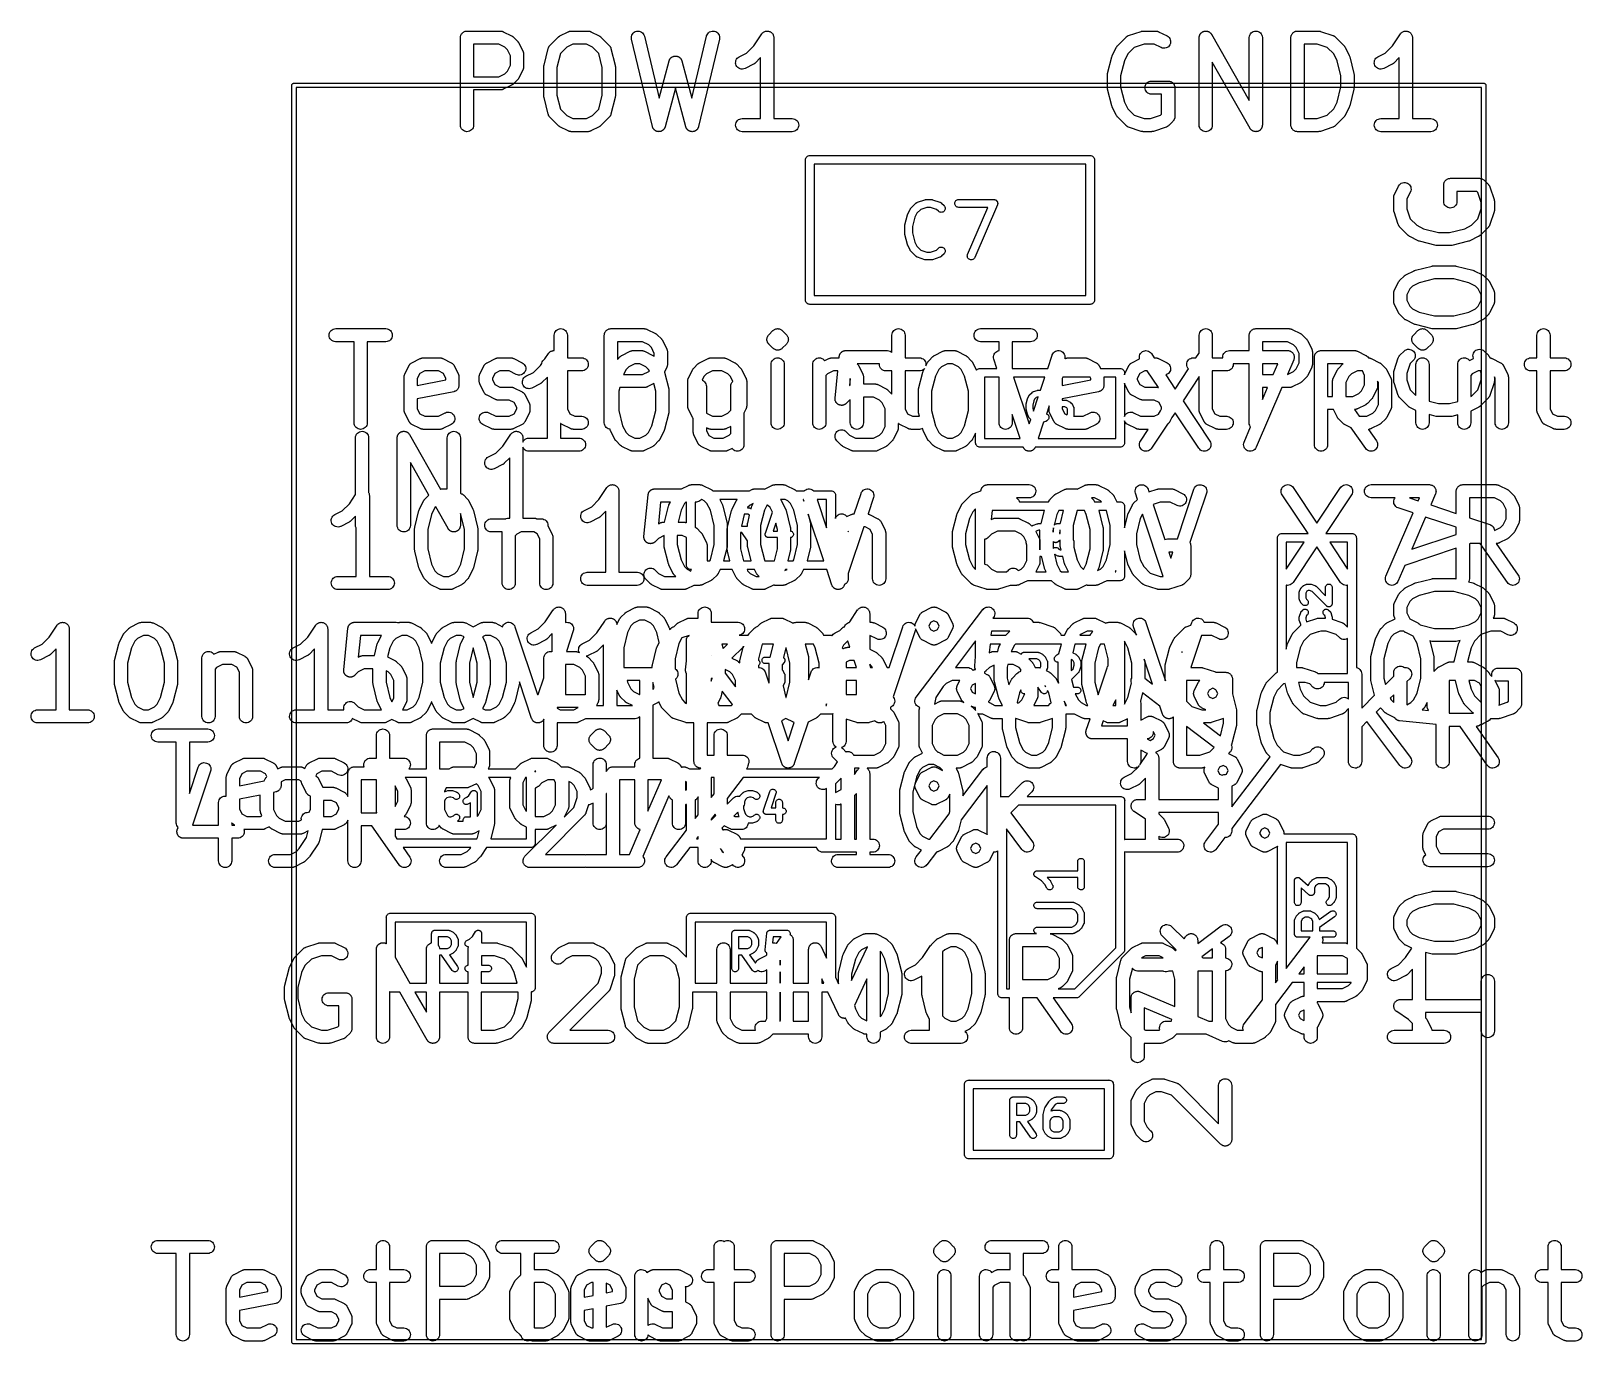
# Model space of a CAD drawing. Extents: x -0.118 to 0.579, y -0.566 to 0.024.
import ezdxf

# ---------------------------------------------------------------- set-up
doc = ezdxf.new("R2010")
doc.units = 0
doc.header["$MEASUREMENT"] = 0
doc.layers.add('BLACK', color=7, linetype='CONTINUOUS')

msp = doc.modelspace()

# ---------------------------------------------------------------- linework, layer by layer
at = {"layer": 'BLACK', "linetype": 'CONTINUOUS'}
for p, q in [((0.07487, 0.02156), (0.0749, 0.02184)), ((0.07487, 0.02154), (0.07487, 0.02156)), ((0.07487, 0.02152), (0.07487, 0.02154)), ((0.07487, 0.02154), (0.07487, 0.02154)), ((0.07487, 0.02154), (0.07487, 0.02154)), ((0.07487, -0.01785), (0.07487, 0.02152)), ((0.0749, 0.02184), (0.07493, 0.02211)), ((0.07493, 0.02213), (0.07502, 0.0224)), ((0.07493, 0.02212), (0.07493, 0.02213)), ((0.07493, 0.02211), (0.07493, 0.02212)), ((0.07502, 0.0224), (0.0751, 0.02266)), ((0.0751, 0.02267), (0.07511, 0.02268)), ((0.0751, 0.02266), (0.0751, 0.02267)), ((0.07511, 0.02268), (0.07524, 0.02293)), ((0.07524, 0.02293), (0.07537, 0.02317)), ((0.07537, 0.02317), (0.07538, 0.02318)), ((0.07538, 0.02318), (0.07539, 0.02319)), ((0.07539, 0.02319), (0.07556, 0.0234)), ((0.07556, 0.0234), (0.07574, 0.02362)), ((0.07574, 0.02362), (0.07575, 0.02362)), ((0.07575, 0.02362), (0.07576, 0.02363)), ((0.07576, 0.02363), (0.07597, 0.0238)), ((0.07597, 0.0238), (0.07619, 0.02398)), ((0.07619, 0.02398), (0.0762, 0.02398)), ((0.0762, 0.02399), (0.07645, 0.02412)), ((0.0762, 0.02398), (0.0762, 0.02399)), ((0.07645, 0.02412), (0.0767, 0.02425)), ((0.0767, 0.02425), (0.07671, 0.02425)), ((0.07671, 0.02425), (0.07672, 0.02426)), ((0.07672, 0.02426), (0.07698, 0.02434)), ((0.07698, 0.02434), (0.07725, 0.02442)), ((0.07725, 0.02442), (0.07726, 0.02442)), ((0.07726, 0.02442), (0.07727, 0.02442)), ((0.07727, 0.02442), (0.07754, 0.02445)), ((0.07754, 0.02445), (0.07782, 0.02447)), ((0.07782, 0.02447), (0.09282, 0.02447)), ((0.09282, 0.02447), (0.09286, 0.02447)), ((0.09286, 0.02447), (0.09295, 0.02446)), ((0.09295, 0.02446), (0.09303, 0.02447)), ((0.09303, 0.02447), (0.09323, 0.02443)), ((0.09323, 0.02443), (0.09343, 0.02441)), ((0.09343, 0.02441), (0.09352, 0.02438)), ((0.09352, 0.02438), (0.0936, 0.02437)), ((0.0936, 0.02437), (0.09379, 0.0243)), ((0.09379, 0.0243), (0.09398, 0.02423)), ((0.09398, 0.02423), (0.09406, 0.02419)), ((0.09406, 0.02419), (0.09414, 0.02416)), ((0.09414, 0.02416), (0.09789, 0.02229)), ((0.09789, 0.02229), (0.09793, 0.02227)), ((0.09793, 0.02227), (0.09807, 0.02218)), ((0.09807, 0.02218), (0.09821, 0.0221)), ((0.09821, 0.0221), (0.09831, 0.02202)), ((0.09831, 0.02202), (0.09841, 0.02195)), ((0.09841, 0.02195), (0.09853, 0.02184)), ((0.09853, 0.02184), (0.09866, 0.02173)), ((0.09866, 0.02173), (0.10053, 0.01986)), ((0.1151, 0.01798), (0.11885, 0.02173)), ((0.11885, 0.02173), (0.11888, 0.02176)), ((0.11888, 0.02176), (0.11901, 0.02187)), ((0.11901, 0.02187), (0.11913, 0.02198)), ((0.11913, 0.02198), (0.11924, 0.02205)), ((0.11924, 0.02205), (0.11933, 0.02212)), ((0.11933, 0.02212), (0.11948, 0.0222)), ((0.11948, 0.0222), (0.11962, 0.02229)), ((0.11962, 0.02229), (0.12337, 0.02416)), ((0.12337, 0.02416), (0.12341, 0.02418)), ((0.12341, 0.02418), (0.12349, 0.02421)), ((0.12349, 0.02421), (0.12356, 0.02425)), ((0.12356, 0.02425), (0.12376, 0.02431)), ((0.12376, 0.02431), (0.12395, 0.02438)), ((0.12395, 0.02438), (0.12403, 0.02439)), ((0.12403, 0.02439), (0.12412, 0.02442)), ((0.12412, 0.02442), (0.12432, 0.02444)), ((0.12432, 0.02444), (0.12452, 0.02447)), ((0.12452, 0.02447), (0.1246, 0.02446)), ((0.1246, 0.02446), (0.12469, 0.02447)), ((0.12469, 0.02447), (0.13219, 0.02447)), ((0.13219, 0.02447), (0.13223, 0.02447)), ((0.13223, 0.02447), (0.13232, 0.02446)), ((0.13232, 0.02446), (0.1324, 0.02447)), ((0.1324, 0.02447), (0.1326, 0.02443)), ((0.1326, 0.02443), (0.1328, 0.02441)), ((0.1328, 0.02441), (0.13289, 0.02438)), ((0.13289, 0.02438), (0.13297, 0.02437)), ((0.13297, 0.02437), (0.13316, 0.0243)), ((0.13316, 0.0243), (0.13335, 0.02423)), ((0.13335, 0.02423), (0.13343, 0.02419)), ((0.13343, 0.02419), (0.13351, 0.02416)), ((0.13351, 0.02416), (0.13726, 0.02229)), ((0.13726, 0.02229), (0.1373, 0.02227)), ((0.1373, 0.02227), (0.13744, 0.02218)), ((0.13744, 0.02218), (0.13758, 0.0221)), ((0.13758, 0.0221), (0.13768, 0.02202)), ((0.13768, 0.02202), (0.13778, 0.02195)), ((0.13778, 0.02195), (0.1379, 0.02184)), ((0.1379, 0.02184), (0.13803, 0.02173)), ((0.13803, 0.02173), (0.14178, 0.01798)), ((0.15174, 0.02145), (0.15178, 0.02202)), ((0.1518, 0.02088), (0.15174, 0.02145)), ((0.15178, 0.02202), (0.15193, 0.02258)), ((0.15193, 0.02258), (0.15219, 0.02309)), ((0.15219, 0.02309), (0.15254, 0.02355)), ((0.15254, 0.02355), (0.15298, 0.02393)), ((0.15298, 0.02393), (0.15348, 0.02421)), ((0.15348, 0.02421), (0.15402, 0.0244)), ((0.15402, 0.0244), (0.1546, 0.02447)), ((0.1546, 0.02447), (0.15517, 0.02443)), ((0.15517, 0.02443), (0.15573, 0.02428)), ((0.15573, 0.02428), (0.15624, 0.02403)), ((0.15624, 0.02403), (0.1567, 0.02368)), ((0.1567, 0.02368), (0.15708, 0.02325)), ((0.15708, 0.02325), (0.15737, 0.02275)), ((0.15737, 0.02275), (0.15756, 0.0222)), ((0.15756, 0.0222), (0.16422, -0.00578)), ((0.1789, -0.00578), (0.18556, 0.0222)), ((0.18556, 0.0222), (0.18557, 0.02224)), ((0.18557, 0.02224), (0.18577, 0.02279)), ((0.18577, 0.02279), (0.18606, 0.02328)), ((0.18606, 0.02328), (0.18645, 0.02371)), ((0.18645, 0.02371), (0.18691, 0.02405)), ((0.18691, 0.02405), (0.18743, 0.0243)), ((0.18743, 0.0243), (0.18799, 0.02444)), ((0.18799, 0.02444), (0.18857, 0.02447)), ((0.18857, 0.02447), (0.18914, 0.02439)), ((0.18914, 0.02439), (0.18968, 0.0242)), ((0.18968, 0.0242), (0.19018, 0.0239)), ((0.19018, 0.0239), (0.19061, 0.02352)), ((0.19061, 0.02352), (0.19095, 0.02306)), ((0.19095, 0.02306), (0.1912, 0.02254)), ((0.1912, 0.02254), (0.19135, 0.02198)), ((0.19138, 0.02141), (0.19131, 0.02084)), ((0.19135, 0.02198), (0.19138, 0.02141)), ((0.20676, 0.01778), (0.21035, 0.02316)), ((0.21035, 0.02316), (0.21037, 0.02319)), ((0.21037, 0.02319), (0.21056, 0.02341)), ((0.21037, 0.02319), (0.21037, 0.02319)), ((0.21037, 0.02319), (0.21037, 0.02319)), ((0.21037, 0.02319), (0.21037, 0.02319)), ((0.21056, 0.02341), (0.21074, 0.02363)), ((0.21074, 0.02363), (0.21097, 0.02382)), ((0.21074, 0.02363), (0.21074, 0.02363)), ((0.21074, 0.02363), (0.21074, 0.02363)), ((0.21097, 0.02382), (0.21119, 0.02399)), ((0.21119, 0.02399), (0.21146, 0.02413)), ((0.21119, 0.02399), (0.21119, 0.02399)), ((0.21119, 0.02399), (0.21119, 0.02399)), ((0.21146, 0.02413), (0.2117, 0.02426)), ((0.2117, 0.02426), (0.21199, 0.02434)), ((0.2117, 0.02426), (0.2117, 0.02426)), ((0.2117, 0.02426), (0.2117, 0.02426)), ((0.21199, 0.02434), (0.21225, 0.02442)), ((0.21225, 0.02442), (0.21225, 0.02442)), ((0.21225, 0.02442), (0.21226, 0.02442)), ((0.21226, 0.02442), (0.21254, 0.02445)), ((0.21254, 0.02445), (0.21282, 0.02447)), ((0.21282, 0.02447), (0.21283, 0.02447)), ((0.21283, 0.02447), (0.21283, 0.02447)), ((0.21283, 0.02447), (0.21312, 0.02444)), ((0.21312, 0.02444), (0.2134, 0.02441)), ((0.2134, 0.02441), (0.2134, 0.02441)), ((0.2134, 0.02441), (0.2134, 0.02441)), ((0.2134, 0.02441), (0.21369, 0.02432)), ((0.21369, 0.02432), (0.21395, 0.02424)), ((0.21395, 0.02424), (0.21395, 0.02424)), ((0.21395, 0.02424), (0.21395, 0.02424)), ((0.21395, 0.02424), (0.21421, 0.0241)), ((0.21421, 0.0241), (0.21446, 0.02397)), ((0.21446, 0.02397), (0.21446, 0.02397)), ((0.21446, 0.02397), (0.21446, 0.02397)), ((0.21446, 0.02397), (0.21468, 0.02378)), ((0.21468, 0.02378), (0.2149, 0.0236)), ((0.2149, 0.0236), (0.2149, 0.0236)), ((0.2149, 0.0236), (0.2149, 0.0236)), ((0.2149, 0.0236), (0.21509, 0.02336)), ((0.21509, 0.02336), (0.21526, 0.02315)), ((0.21526, 0.02315), (0.21527, 0.02315)), ((0.21527, 0.02315), (0.21527, 0.02315)), ((0.21527, 0.02315), (0.21541, 0.02288)), ((0.21541, 0.02288), (0.21554, 0.02265)), ((0.21554, 0.02265), (0.21554, 0.02264)), ((0.21554, 0.02264), (0.21554, 0.02264)), ((0.21554, 0.02264), (0.21562, 0.02236)), ((0.21562, 0.02236), (0.2157, 0.02209)), ((0.2157, 0.02209), (0.2157, 0.02209)), ((0.2157, 0.02209), (0.2157, 0.02209)), ((0.2157, 0.02209), (0.21573, 0.0218)), ((0.21573, 0.0218), (0.21576, 0.02152)), ((0.21576, 0.02152), (0.21576, -0.0149)), ((0.37042, 0.01798), (0.37417, 0.02173)), ((0.37417, 0.02173), (0.3742, 0.02176)), ((0.3742, 0.02176), (0.37427, 0.02182)), ((0.37427, 0.02182), (0.37433, 0.02188)), ((0.37433, 0.02188), (0.37449, 0.022)), ((0.37449, 0.022), (0.37465, 0.02212)), ((0.37465, 0.02212), (0.37473, 0.02216)), ((0.37473, 0.02216), (0.3748, 0.02221)), ((0.3748, 0.02221), (0.37498, 0.02229)), ((0.37498, 0.02229), (0.37516, 0.02239)), ((0.37516, 0.02239), (0.37524, 0.02241)), ((0.37524, 0.02241), (0.37532, 0.02245)), ((0.37532, 0.02245), (0.38095, 0.02432)), ((0.38095, 0.02432), (0.38099, 0.02433)), ((0.38099, 0.02433), (0.38115, 0.02437)), ((0.38115, 0.02437), (0.38131, 0.02442)), ((0.38131, 0.02442), (0.38143, 0.02443)), ((0.38143, 0.02443), (0.38155, 0.02445)), ((0.38155, 0.02445), (0.38172, 0.02446)), ((0.38172, 0.02446), (0.38188, 0.02447)), ((0.38188, 0.02447), (0.38751, 0.02447)), ((0.38751, 0.02447), (0.38755, 0.02447)), ((0.38755, 0.02447), (0.38763, 0.02446)), ((0.38763, 0.02446), (0.38772, 0.02447)), ((0.38772, 0.02447), (0.38792, 0.02443)), ((0.38792, 0.02443), (0.38812, 0.02441)), ((0.38812, 0.02441), (0.3882, 0.02438)), ((0.3882, 0.02438), (0.38829, 0.02437)), ((0.38829, 0.02437), (0.38848, 0.0243)), ((0.38848, 0.0243), (0.38867, 0.02423)), ((0.38867, 0.02423), (0.38875, 0.02419)), ((0.38875, 0.02419), (0.38883, 0.02416)), ((0.38883, 0.02416), (0.39258, 0.02229)), ((0.39258, 0.02229), (0.39261, 0.02227)), ((0.39261, 0.02227), (0.3931, 0.02195)), ((0.3931, 0.02195), (0.39351, 0.02155)), ((0.39351, 0.02155), (0.39384, 0.02108)), ((0.39384, 0.02108), (0.39407, 0.02055)), ((0.40705, 0.02156), (0.40706, 0.02166)), ((0.40705, 0.02152), (0.40705, 0.02156)), ((0.40705, -0.01785), (0.40705, 0.02152)), ((0.40706, 0.02176), (0.40709, 0.02195)), ((0.40706, 0.02166), (0.40706, 0.02176)), ((0.40709, 0.02195), (0.40712, 0.02213)), ((0.40712, 0.02213), (0.40715, 0.02223)), ((0.40715, 0.02223), (0.40716, 0.02233)), ((0.40716, 0.02233), (0.40723, 0.0225)), ((0.40723, 0.0225), (0.40729, 0.02268)), ((0.40729, 0.02268), (0.40734, 0.02277)), ((0.40734, 0.02277), (0.40737, 0.02286)), ((0.40737, 0.02286), (0.40748, 0.02302)), ((0.40748, 0.02302), (0.40757, 0.02319)), ((0.40757, 0.02319), (0.40763, 0.02327)), ((0.40763, 0.02327), (0.40769, 0.02335)), ((0.40769, 0.02335), (0.40782, 0.02349)), ((0.40782, 0.02349), (0.40794, 0.02363)), ((0.40794, 0.02363), (0.40802, 0.02369)), ((0.40802, 0.02369), (0.40808, 0.02376)), ((0.40808, 0.02376), (0.40824, 0.02387)), ((0.40824, 0.02387), (0.40839, 0.02399)), ((0.40839, 0.02399), (0.40847, 0.02404)), ((0.40847, 0.02404), (0.40856, 0.02409)), ((0.40856, 0.02409), (0.40873, 0.02417)), ((0.40873, 0.02417), (0.4089, 0.02426)), ((0.4089, 0.02426), (0.40899, 0.02429)), ((0.40899, 0.02429), (0.40908, 0.02433)), ((0.40908, 0.02433), (0.40927, 0.02437)), ((0.40927, 0.02437), (0.40945, 0.02442)), ((0.40945, 0.02442), (0.40955, 0.02443)), ((0.40955, 0.02443), (0.40965, 0.02445)), ((0.40965, 0.02445), (0.40984, 0.02446)), ((0.40984, 0.02446), (0.41002, 0.02447)), ((0.41002, 0.02447), (0.41012, 0.02446)), ((0.41012, 0.02446), (0.41022, 0.02447)), ((0.41022, 0.02447), (0.41041, 0.02443)), ((0.41041, 0.02443), (0.4106, 0.02441)), ((0.4106, 0.02441), (0.41069, 0.02438)), ((0.41069, 0.02438), (0.41079, 0.02437)), ((0.41079, 0.02437), (0.41097, 0.0243)), ((0.41097, 0.0243), (0.41115, 0.02424)), ((0.41115, 0.02424), (0.41124, 0.0242)), ((0.41124, 0.0242), (0.41133, 0.02416)), ((0.41133, 0.02416), (0.41149, 0.02406)), ((0.41149, 0.02406), (0.41165, 0.02397)), ((0.41165, 0.02397), (0.41173, 0.0239)), ((0.41173, 0.0239), (0.41182, 0.02385)), ((0.41182, 0.02385), (0.41195, 0.02372)), ((0.41195, 0.02372), (0.4121, 0.0236)), ((0.4121, 0.0236), (0.41216, 0.02352)), ((0.41216, 0.02352), (0.41223, 0.02346)), ((0.41223, 0.02346), (0.41234, 0.0233)), ((0.41234, 0.0233), (0.41246, 0.02315)), ((0.41246, 0.02315), (0.41251, 0.02307)), ((0.41251, 0.02307), (0.41257, 0.02299)), ((0.41257, 0.02299), (0.42955, -0.00673)), ((0.42955, 0.02156), (0.42961, 0.02213)), ((0.42955, 0.02152), (0.42955, 0.02156)), ((0.42955, -0.00673), (0.42955, 0.02152)), ((0.42961, 0.02213), (0.42979, 0.02268)), ((0.42979, 0.02268), (0.43006, 0.02319)), ((0.43006, 0.02319), (0.43044, 0.02363)), ((0.43044, 0.02363), (0.43088, 0.02399)), ((0.43088, 0.02399), (0.43139, 0.02426)), ((0.43139, 0.02426), (0.43195, 0.02442)), ((0.43195, 0.02442), (0.43252, 0.02447)), ((0.43252, 0.02447), (0.4331, 0.02441)), ((0.4331, 0.02441), (0.43365, 0.02424)), ((0.43365, 0.02424), (0.43415, 0.02397)), ((0.43415, 0.02397), (0.4346, 0.0236)), ((0.4346, 0.0236), (0.43496, 0.02315)), ((0.43496, 0.02315), (0.43523, 0.02265)), ((0.43523, 0.02265), (0.4354, 0.02209)), ((0.4354, 0.02209), (0.43545, 0.02152)), ((0.43545, 0.02152), (0.43545, -0.01785)), ((0.4483, 0.02156), (0.44833, 0.02184)), ((0.4483, 0.02154), (0.4483, 0.02156)), ((0.4483, 0.02152), (0.4483, 0.02154)), ((0.4483, 0.02154), (0.4483, 0.02154)), ((0.4483, 0.02154), (0.4483, 0.02154)), ((0.4483, -0.01785), (0.4483, 0.02152)), ((0.44833, 0.02184), (0.44836, 0.02211)), ((0.44836, 0.02213), (0.44844, 0.0224)), ((0.44836, 0.02212), (0.44836, 0.02213)), ((0.44836, 0.02211), (0.44836, 0.02212)), ((0.44844, 0.0224), (0.44853, 0.02266)), ((0.44853, 0.02267), (0.44854, 0.02268)), ((0.44853, 0.02266), (0.44853, 0.02267)), ((0.44854, 0.02268), (0.44867, 0.02293)), ((0.44867, 0.02293), (0.4488, 0.02317)), ((0.4488, 0.02317), (0.44881, 0.02318)), ((0.44881, 0.02319), (0.44899, 0.0234)), ((0.44881, 0.02318), (0.44881, 0.02319)), ((0.44899, 0.0234), (0.44917, 0.02362)), ((0.44917, 0.02362), (0.44918, 0.02362)), ((0.44918, 0.02363), (0.4494, 0.0238)), ((0.44918, 0.02362), (0.44918, 0.02363)), ((0.4494, 0.0238), (0.44961, 0.02398)), ((0.44961, 0.02398), (0.44962, 0.02398)), ((0.44962, 0.02398), (0.44963, 0.02399)), ((0.44963, 0.02399), (0.44988, 0.02412)), ((0.44988, 0.02412), (0.45012, 0.02425)), ((0.45012, 0.02425), (0.45013, 0.02425)), ((0.45013, 0.02425), (0.45014, 0.02426)), ((0.45014, 0.02426), (0.45041, 0.02434)), ((0.45041, 0.02434), (0.45067, 0.02442)), ((0.45067, 0.02442), (0.45069, 0.02442)), ((0.45069, 0.02442), (0.4507, 0.02442)), ((0.4507, 0.02442), (0.45097, 0.02445)), ((0.45097, 0.02445), (0.45125, 0.02447)), ((0.45125, 0.02447), (0.46062, 0.02447)), ((0.46062, 0.02447), (0.46066, 0.02447)), ((0.46066, 0.02447), (0.46083, 0.02445)), ((0.46083, 0.02445), (0.46099, 0.02445)), ((0.46099, 0.02445), (0.46111, 0.02442)), ((0.46111, 0.02442), (0.46124, 0.02441)), ((0.46124, 0.02441), (0.46139, 0.02436)), ((0.46139, 0.02436), (0.46156, 0.02432)), ((0.46156, 0.02432), (0.46718, 0.02245)), ((0.46718, 0.02245), (0.46722, 0.02243)), ((0.46722, 0.02243), (0.4673, 0.0224)), ((0.4673, 0.0224), (0.46738, 0.02237)), ((0.46738, 0.02237), (0.46756, 0.02228)), ((0.46756, 0.02228), (0.46774, 0.02219)), ((0.46774, 0.02219), (0.46781, 0.02214)), ((0.46781, 0.02214), (0.46789, 0.0221)), ((0.46789, 0.0221), (0.46805, 0.02197)), ((0.46805, 0.02197), (0.46821, 0.02185)), ((0.46821, 0.02185), (0.46827, 0.02179)), ((0.46827, 0.02179), (0.46834, 0.02173)), ((0.46834, 0.02173), (0.47208, 0.01798)), ((0.49395, 0.01778), (0.49754, 0.02316)), ((0.49754, 0.02316), (0.49756, 0.02319)), ((0.49756, 0.02319), (0.49774, 0.02341)), ((0.49756, 0.02319), (0.49756, 0.02319)), ((0.49756, 0.02319), (0.49756, 0.02319)), ((0.49756, 0.02319), (0.49756, 0.02319)), ((0.49774, 0.02341), (0.49793, 0.02363)), ((0.49793, 0.02363), (0.49816, 0.02382)), ((0.49793, 0.02363), (0.49793, 0.02363)), ((0.49793, 0.02363), (0.49793, 0.02363)), ((0.49816, 0.02382), (0.49838, 0.02399)), ((0.49838, 0.02399), (0.49865, 0.02413)), ((0.49838, 0.02399), (0.49838, 0.02399)), ((0.49838, 0.02399), (0.49838, 0.02399)), ((0.49865, 0.02413), (0.49889, 0.02426)), ((0.49889, 0.02426), (0.49918, 0.02434)), ((0.49889, 0.02426), (0.49889, 0.02426)), ((0.49889, 0.02426), (0.49889, 0.02426)), ((0.49918, 0.02434), (0.49944, 0.02442)), ((0.49944, 0.02442), (0.49973, 0.02445)), ((0.49944, 0.02442), (0.49944, 0.02442)), ((0.49944, 0.02442), (0.49944, 0.02442)), ((0.49973, 0.02445), (0.50001, 0.02447)), ((0.50001, 0.02447), (0.50002, 0.02447)), ((0.50001, 0.02447), (0.50001, 0.02447)), ((0.50002, 0.02447), (0.50031, 0.02444)), ((0.50031, 0.02444), (0.50059, 0.02441)), ((0.50059, 0.02441), (0.50059, 0.02441)), ((0.50059, 0.02441), (0.50059, 0.02441)), ((0.50059, 0.02441), (0.50088, 0.02432)), ((0.50088, 0.02432), (0.50114, 0.02424)), ((0.50114, 0.02424), (0.50114, 0.02424)), ((0.50114, 0.02424), (0.50114, 0.02424)), ((0.50114, 0.02424), (0.5014, 0.0241)), ((0.5014, 0.0241), (0.50164, 0.02397)), ((0.50164, 0.02397), (0.50165, 0.02397)), ((0.50165, 0.02397), (0.50165, 0.02397)), ((0.50165, 0.02397), (0.50187, 0.02378)), ((0.50187, 0.02378), (0.50209, 0.0236)), ((0.50209, 0.0236), (0.50209, 0.0236)), ((0.50209, 0.0236), (0.50209, 0.0236)), ((0.50209, 0.0236), (0.50228, 0.02336)), ((0.50228, 0.02336), (0.50245, 0.02315)), ((0.50245, 0.02315), (0.50245, 0.02315)), ((0.50245, 0.02315), (0.50245, 0.02315)), ((0.50245, 0.02315), (0.5026, 0.02288)), ((0.5026, 0.02288), (0.50272, 0.02265)), ((0.50272, 0.02265), (0.50272, 0.02264)), ((0.50272, 0.02264), (0.50272, 0.02264)), ((0.50272, 0.02264), (0.50281, 0.02236)), ((0.50281, 0.02236), (0.50289, 0.02209)), ((0.50289, 0.02209), (0.50289, 0.02209)), ((0.50289, 0.02209), (0.50289, 0.02209)), ((0.50289, 0.02209), (0.50292, 0.0218)), ((0.50292, 0.0218), (0.50294, 0.02152)), ((0.50294, 0.02152), (0.50294, -0.0149)), ((0.08077, 0.01857), (0.08077, 0.00385)), ((0.09212, 0.01857), (0.08077, 0.01857)), ((0.09482, 0.01722), (0.09212, 0.01857)), ((0.09602, 0.01602), (0.09482, 0.01722)), ((0.09737, 0.01332), (0.09602, 0.01602)), ((0.10053, 0.01986), (0.10056, 0.01983)), ((0.10056, 0.01983), (0.10066, 0.0197)), ((0.10066, 0.0197), (0.10078, 0.01958)), ((0.10078, 0.01958), (0.10084, 0.01947)), ((0.10084, 0.01947), (0.10092, 0.01938)), ((0.10092, 0.01938), (0.101, 0.01923)), ((0.101, 0.01923), (0.10108, 0.01909)), ((0.10108, 0.01909), (0.10296, 0.01534)), ((0.10296, 0.01534), (0.10298, 0.0153)), ((0.10298, 0.0153), (0.10301, 0.01522)), ((0.10301, 0.01522), (0.10305, 0.01515)), ((0.10305, 0.01515), (0.10311, 0.01495)), ((0.10311, 0.01495), (0.10318, 0.01476)), ((0.10318, 0.01476), (0.10319, 0.01468)), ((0.10319, 0.01468), (0.10322, 0.01459)), ((0.10322, 0.01459), (0.10323, 0.01439)), ((0.10323, 0.01439), (0.10327, 0.01419)), ((0.10327, 0.01419), (0.10326, 0.01411)), ((0.10326, 0.01411), (0.10327, 0.01402)), ((0.10327, 0.01402), (0.10327, 0.0084)), ((0.11245, 0.00911), (0.11433, 0.01661)), ((0.11433, 0.01661), (0.11434, 0.01665)), ((0.11434, 0.01665), (0.11441, 0.01684)), ((0.11441, 0.01684), (0.11447, 0.01703)), ((0.11447, 0.01703), (0.11451, 0.01711)), ((0.11451, 0.01711), (0.11454, 0.01719)), ((0.11454, 0.01719), (0.11464, 0.01736)), ((0.11464, 0.01736), (0.11474, 0.01754)), ((0.11474, 0.01754), (0.11479, 0.01761)), ((0.11479, 0.01761), (0.11484, 0.01768)), ((0.11484, 0.01768), (0.11498, 0.01783)), ((0.11498, 0.01783), (0.1151, 0.01798)), ((0.11986, 0.01439), (0.11827, 0.00803)), ((0.12269, 0.01722), (0.11986, 0.01439)), ((0.12539, 0.01857), (0.12269, 0.01722)), ((0.13149, 0.01857), (0.12539, 0.01857)), ((0.13419, 0.01722), (0.13149, 0.01857)), ((0.13702, 0.01439), (0.13419, 0.01722)), ((0.13861, 0.00803), (0.13702, 0.01439)), ((0.14178, 0.01798), (0.14181, 0.01795)), ((0.14181, 0.01795), (0.14193, 0.0178)), ((0.14193, 0.0178), (0.14206, 0.01765)), ((0.14206, 0.01765), (0.14211, 0.01757)), ((0.14211, 0.01757), (0.14217, 0.0175)), ((0.14217, 0.0175), (0.14226, 0.01733)), ((0.14226, 0.01733), (0.14236, 0.01716)), ((0.14236, 0.01716), (0.14239, 0.01707)), ((0.14239, 0.01707), (0.14243, 0.01699)), ((0.14243, 0.01699), (0.14249, 0.0168)), ((0.14249, 0.0168), (0.14255, 0.01661)), ((0.14255, 0.01661), (0.14443, 0.00911)), ((0.15181, 0.02084), (0.1518, 0.02088)), ((0.16119, -0.01853), (0.15181, 0.02084)), ((0.19131, 0.02084), (0.18193, -0.01853)), ((0.20024, 0.01291), (0.20356, 0.01457)), ((0.20356, 0.01457), (0.20676, 0.01778)), ((0.36799, 0.01347), (0.36987, 0.01722)), ((0.36987, 0.01722), (0.36989, 0.01725)), ((0.36989, 0.01725), (0.36998, 0.01739)), ((0.36998, 0.01739), (0.37006, 0.01754)), ((0.37006, 0.01754), (0.37013, 0.01763)), ((0.37013, 0.01763), (0.3702, 0.01774)), ((0.3702, 0.01774), (0.37032, 0.01786)), ((0.37032, 0.01786), (0.37042, 0.01798)), ((0.37494, 0.01415), (0.37342, 0.01112)), ((0.37785, 0.01706), (0.37494, 0.01415)), ((0.38236, 0.01857), (0.37785, 0.01706)), ((0.38681, 0.01857), (0.38236, 0.01857)), ((0.38994, 0.017), (0.38681, 0.01857)), ((0.39047, 0.0168), (0.38994, 0.017)), ((0.39104, 0.0167), (0.39047, 0.0168)), ((0.39162, 0.01672), (0.39104, 0.0167)), ((0.39218, 0.01684), (0.39162, 0.01672)), ((0.39271, 0.01707), (0.39218, 0.01684)), ((0.39318, 0.0174), (0.39271, 0.01707)), ((0.39358, 0.01782), (0.39318, 0.0174)), ((0.39389, 0.01831), (0.39358, 0.01782)), ((0.3941, 0.01884), (0.39389, 0.01831)), ((0.39407, 0.02055), (0.39419, 0.01999)), ((0.3942, 0.01941), (0.3941, 0.01884)), ((0.39419, 0.01999), (0.3942, 0.01941)), ((0.4542, 0.01857), (0.4542, -0.0149)), ((0.46014, 0.01857), (0.4542, 0.01857)), ((0.46465, 0.01706), (0.46014, 0.01857)), ((0.46757, 0.01415), (0.46465, 0.01706)), ((0.46908, 0.01112), (0.46757, 0.01415)), ((0.47208, 0.01798), (0.47211, 0.01795)), ((0.47211, 0.01795), (0.47222, 0.01783)), ((0.47222, 0.01783), (0.47233, 0.0177)), ((0.47233, 0.0177), (0.4724, 0.0176)), ((0.4724, 0.0176), (0.47247, 0.0175)), ((0.47247, 0.0175), (0.47255, 0.01736)), ((0.47255, 0.01736), (0.47264, 0.01722)), ((0.47264, 0.01722), (0.47451, 0.01347)), ((0.48742, 0.01291), (0.49074, 0.01457)), ((0.49074, 0.01457), (0.49395, 0.01778)), ((0.09602, 0.0064), (0.09737, 0.00909)), ((0.09737, 0.00909), (0.09737, 0.01332)), ((0.10296, 0.00708), (0.10108, 0.00333)), ((0.10299, 0.00716), (0.10296, 0.00708)), ((0.10303, 0.00723), (0.10299, 0.00716)), ((0.10309, 0.00743), (0.10303, 0.00723)), ((0.10317, 0.00761), (0.10309, 0.00743)), ((0.10318, 0.0077), (0.10317, 0.00761)), ((0.10321, 0.00778), (0.10318, 0.0077)), ((0.10323, 0.00798), (0.10321, 0.00778)), ((0.10326, 0.00818), (0.10323, 0.00798)), ((0.10327, 0.00836), (0.10326, 0.00827)), ((0.10326, 0.00827), (0.10326, 0.00818)), ((0.10327, 0.0084), (0.10327, 0.00836)), ((0.11236, 0.00844), (0.11237, 0.00849)), ((0.11236, 0.0084), (0.11236, 0.00844)), ((0.11236, -0.00473), (0.11236, 0.0084)), ((0.11237, 0.00854), (0.1124, 0.00878)), ((0.11237, 0.00849), (0.11237, 0.00854)), ((0.1124, 0.00878), (0.11243, 0.00901)), ((0.11243, 0.00901), (0.11244, 0.00906)), ((0.11244, 0.00906), (0.11245, 0.00911)), ((0.11827, 0.00803), (0.11827, -0.00436)), ((0.13861, -0.00436), (0.13861, 0.00803)), ((0.14443, 0.00911), (0.14444, 0.00907)), ((0.14444, 0.00907), (0.14444, 0.00902)), ((0.14444, 0.00902), (0.14446, 0.00897)), ((0.14446, 0.00897), (0.14448, 0.00874)), ((0.14448, 0.00874), (0.14451, 0.0085)), ((0.14451, 0.0085), (0.14451, 0.00845)), ((0.14451, 0.00845), (0.14452, 0.0084)), ((0.14452, 0.0084), (0.14452, -0.00473)), ((0.16422, -0.00578), (0.16871, 0.01103)), ((0.16871, 0.01103), (0.16872, 0.01107)), ((0.16872, 0.01107), (0.16875, 0.01116)), ((0.16875, 0.01116), (0.16878, 0.01126)), ((0.16878, 0.01126), (0.16886, 0.01143)), ((0.16886, 0.01143), (0.16893, 0.01161)), ((0.16893, 0.01161), (0.16898, 0.01169)), ((0.16898, 0.01169), (0.16902, 0.01178)), ((0.16902, 0.01178), (0.16913, 0.01193)), ((0.16913, 0.01193), (0.16924, 0.01209)), ((0.16924, 0.01209), (0.1693, 0.01216)), ((0.1693, 0.01216), (0.16936, 0.01224)), ((0.16936, 0.01224), (0.1695, 0.01237)), ((0.1695, 0.01237), (0.16964, 0.01251)), ((0.16964, 0.01251), (0.16972, 0.01257)), ((0.16972, 0.01257), (0.16979, 0.01263)), ((0.16979, 0.01263), (0.16995, 0.01273)), ((0.16995, 0.01273), (0.17011, 0.01284)), ((0.17011, 0.01284), (0.1702, 0.01288)), ((0.1702, 0.01288), (0.17028, 0.01293)), ((0.17028, 0.01293), (0.17046, 0.013)), ((0.17046, 0.013), (0.17063, 0.01308)), ((0.17063, 0.01308), (0.17073, 0.0131)), ((0.17073, 0.0131), (0.17082, 0.01313)), ((0.17082, 0.01313), (0.17101, 0.01316)), ((0.17101, 0.01316), (0.1712, 0.0132)), ((0.1712, 0.0132), (0.17129, 0.0132)), ((0.17129, 0.0132), (0.17139, 0.01322)), ((0.17139, 0.01322), (0.17158, 0.01321)), ((0.17158, 0.01321), (0.17177, 0.01322)), ((0.17177, 0.01322), (0.17187, 0.0132)), ((0.17187, 0.0132), (0.17196, 0.0132)), ((0.17196, 0.0132), (0.17215, 0.01315)), ((0.17215, 0.01315), (0.17234, 0.01312)), ((0.17234, 0.01312), (0.17243, 0.01308)), ((0.17243, 0.01308), (0.17252, 0.01306)), ((0.17252, 0.01306), (0.1727, 0.01298)), ((0.1727, 0.01298), (0.17288, 0.01291)), ((0.17288, 0.01291), (0.17296, 0.01286)), ((0.17296, 0.01286), (0.17305, 0.01282)), ((0.17305, 0.01282), (0.1732, 0.01271)), ((0.1732, 0.01271), (0.17337, 0.01261)), ((0.17337, 0.01261), (0.17344, 0.01254)), ((0.17344, 0.01254), (0.17352, 0.01248)), ((0.17352, 0.01248), (0.17365, 0.01234)), ((0.17365, 0.01234), (0.17379, 0.01221)), ((0.17379, 0.01221), (0.17384, 0.01213)), ((0.17384, 0.01213), (0.17391, 0.01206)), ((0.17391, 0.01206), (0.17401, 0.0119)), ((0.17401, 0.0119), (0.17412, 0.01174)), ((0.17412, 0.01174), (0.17416, 0.01165)), ((0.17416, 0.01165), (0.17421, 0.01157)), ((0.17421, 0.01157), (0.17428, 0.01139)), ((0.17428, 0.01139), (0.17436, 0.01122)), ((0.17436, 0.01122), (0.17438, 0.01112)), ((0.17438, 0.01112), (0.17441, 0.01103)), ((0.17441, 0.01103), (0.1789, -0.00578)), ((0.19861, 0.01008), (0.19863, 0.01065)), ((0.1987, 0.00951), (0.19861, 0.01008)), ((0.19863, 0.01065), (0.19876, 0.01122)), ((0.19891, 0.00897), (0.1987, 0.00951)), ((0.19876, 0.01122), (0.199, 0.01174)), ((0.19921, 0.00848), (0.19891, 0.00897)), ((0.199, 0.01174), (0.19933, 0.01221)), ((0.1996, 0.00806), (0.19921, 0.00848)), ((0.19933, 0.01221), (0.19975, 0.01261)), ((0.20007, 0.00772), (0.1996, 0.00806)), ((0.19975, 0.01261), (0.20024, 0.01291)), ((0.20059, 0.00748), (0.20007, 0.00772)), ((0.20115, 0.00735), (0.20059, 0.00748)), ((0.20173, 0.00732), (0.20115, 0.00735)), ((0.2023, 0.00741), (0.20173, 0.00732)), ((0.20284, 0.00761), (0.2023, 0.00741)), ((0.20288, 0.00763), (0.20284, 0.00761)), ((0.20663, 0.00951), (0.20288, 0.00763)), ((0.20677, 0.00959), (0.20663, 0.00951)), ((0.20691, 0.00967), (0.20677, 0.00959)), ((0.20701, 0.00975), (0.20691, 0.00967)), ((0.20711, 0.00981), (0.20701, 0.00975)), ((0.20723, 0.00993), (0.20711, 0.00981)), ((0.20736, 0.01003), (0.20723, 0.00993)), ((0.20739, 0.01006), (0.20736, 0.01003)), ((0.20985, 0.01252), (0.20739, 0.01006)), ((0.20985, -0.0149), (0.20985, 0.01252)), ((0.36589, 0.00536), (0.36777, 0.01286)), ((0.36777, 0.01286), (0.36778, 0.0129)), ((0.36778, 0.01292), (0.36779, 0.01293)), ((0.36778, 0.0129), (0.36778, 0.01292)), ((0.36779, 0.01293), (0.36789, 0.01319)), ((0.36789, 0.01319), (0.36798, 0.01344)), ((0.36798, 0.01344), (0.36799, 0.01345)), ((0.36799, 0.01345), (0.36799, 0.01347)), ((0.37342, 0.01112), (0.37171, 0.00428)), ((0.42994, -0.01931), (0.41296, 0.0104)), ((0.41296, 0.0104), (0.41296, -0.01785)), ((0.47079, 0.00428), (0.46908, 0.01112)), ((0.47451, 0.01347), (0.47453, 0.01343)), ((0.47453, 0.01343), (0.47453, 0.01342)), ((0.47453, 0.01342), (0.47454, 0.01341)), ((0.47454, 0.01341), (0.47463, 0.01315)), ((0.47463, 0.01315), (0.47473, 0.01289)), ((0.47473, 0.01289), (0.47473, 0.01288)), ((0.47473, 0.01288), (0.47474, 0.01286)), ((0.47474, 0.01286), (0.47661, 0.00536)), ((0.4858, 0.01008), (0.48582, 0.01065)), ((0.48589, 0.00951), (0.4858, 0.01008)), ((0.48582, 0.01065), (0.48595, 0.01122)), ((0.48609, 0.00897), (0.48589, 0.00951)), ((0.48595, 0.01122), (0.48618, 0.01174)), ((0.4864, 0.00848), (0.48609, 0.00897)), ((0.48618, 0.01174), (0.48652, 0.01221)), ((0.48679, 0.00806), (0.4864, 0.00848)), ((0.48652, 0.01221), (0.48694, 0.01261)), ((0.48726, 0.00772), (0.48679, 0.00806)), ((0.48694, 0.01261), (0.48742, 0.01291)), ((0.48778, 0.00748), (0.48726, 0.00772)), ((0.48834, 0.00735), (0.48778, 0.00748)), ((0.48892, 0.00732), (0.48834, 0.00735)), ((0.48949, 0.00741), (0.48892, 0.00732)), ((0.49003, 0.00761), (0.48949, 0.00741)), ((0.49006, 0.00763), (0.49003, 0.00761)), ((0.49381, 0.00951), (0.49006, 0.00763)), ((0.49395, 0.00959), (0.49381, 0.00951)), ((0.4941, 0.00967), (0.49395, 0.00959)), ((0.4942, 0.00975), (0.4941, 0.00967)), ((0.4943, 0.00981), (0.4942, 0.00975)), ((0.49442, 0.00993), (0.4943, 0.00981)), ((0.49455, 0.01003), (0.49442, 0.00993)), ((0.49458, 0.01006), (0.49455, 0.01003)), ((0.49704, 0.01252), (0.49458, 0.01006)), ((0.49704, -0.0149), (0.49704, 0.01252)), ((-0.00099, 0), (-0.00097, 0.00019)), ((-0.00098, -0.00005), (-0.00099, 0)), ((-0.00097, 0.00019), (-0.00091, 0.00038)), ((-0.00091, 0.00038), (-0.00082, 0.00055)), ((-0.00082, 0.00055), (-0.0007, 0.0007)), ((-0.0007, 0.0007), (-0.00055, 0.00082)), ((-0.00055, 0.00082), (-0.00038, 0.00091)), ((-0.00038, 0.00091), (-0.00019, 0.00097)), ((-0.00019, 0.00097), (-0.00005, 0.00098)), ((-0.00005, 0.00098), (0, 0.00099)), ((0, 0.00099), (0.00005, 0.00098)), ((0.00005, 0.00098), (0.53495, 0.00098)), ((0.08077, 0.00385), (0.09212, 0.00385)), ((0.09212, 0.00385), (0.09482, 0.0052)), ((0.09789, 0.00013), (0.09414, -0.00174)), ((0.09482, 0.0052), (0.09602, 0.0064)), ((0.09803, 0.00022), (0.09789, 0.00013)), ((0.09818, 0.0003), (0.09803, 0.00022)), ((0.09827, 0.00037), (0.09818, 0.0003)), ((0.09838, 0.00044), (0.09827, 0.00037)), ((0.0985, 0.00055), (0.09838, 0.00044)), ((0.09863, 0.00066), (0.0985, 0.00055)), ((0.09866, 0.00068), (0.09863, 0.00066)), ((0.10053, 0.00256), (0.09866, 0.00068)), ((0.10064, 0.00269), (0.10053, 0.00256)), ((0.10075, 0.00281), (0.10064, 0.00269)), ((0.10082, 0.00291), (0.10075, 0.00281)), ((0.1009, 0.003), (0.10082, 0.00291)), ((0.10098, 0.00315), (0.1009, 0.003)), ((0.10107, 0.00329), (0.10098, 0.00315)), ((0.10108, 0.00333), (0.10107, 0.00329)), ((0.36581, 0.00479), (0.36584, 0.00503)), ((0.36581, 0.00474), (0.36581, 0.00479)), ((0.36581, 0.00469), (0.36581, 0.00474)), ((0.36581, 0.00465), (0.36581, 0.00469)), ((0.36581, -0.00098), (0.36581, 0.00465)), ((0.36584, 0.00503), (0.36587, 0.00526)), ((0.36587, 0.00526), (0.36589, 0.00531)), ((0.36589, 0.00531), (0.36589, 0.00536)), ((0.37171, 0.00428), (0.37171, -0.00061)), ((0.38274, -0.00038), (0.38291, 0.00017)), ((0.38291, 0.00017), (0.38318, 0.00067)), ((0.38318, 0.00067), (0.38355, 0.00112)), ((0.38355, 0.00112), (0.384, 0.00148)), ((0.384, 0.00148), (0.38451, 0.00175)), ((0.38451, 0.00175), (0.38506, 0.00192)), ((0.38506, 0.00192), (0.38563, 0.00198)), ((0.38563, 0.00198), (0.39313, 0.00198)), ((0.39313, 0.00198), (0.39315, 0.00198)), ((0.39315, 0.00198), (0.39315, 0.00198)), ((0.39315, 0.00198), (0.39315, 0.00198)), ((0.39315, 0.00198), (0.39317, 0.00198)), ((0.39317, 0.00198), (0.39345, 0.00194)), ((0.39345, 0.00194), (0.39372, 0.00192)), ((0.39372, 0.00192), (0.39373, 0.00191)), ((0.39373, 0.00191), (0.39375, 0.00191)), ((0.39375, 0.00191), (0.39401, 0.00183)), ((0.39401, 0.00183), (0.39427, 0.00175)), ((0.39427, 0.00175), (0.39428, 0.00174)), ((0.39428, 0.00174), (0.39429, 0.00174)), ((0.39429, 0.00174), (0.39454, 0.0016)), ((0.39454, 0.0016), (0.39478, 0.00147)), ((0.39478, 0.00147), (0.39479, 0.00146)), ((0.39479, 0.00146), (0.3948, 0.00146)), ((0.3948, 0.00146), (0.39501, 0.00128)), ((0.39501, 0.00128), (0.39523, 0.0011)), ((0.39523, 0.0011), (0.39523, 0.0011)), ((0.39523, 0.0011), (0.39524, 0.00109)), ((0.39524, 0.00109), (0.39541, 0.00087)), ((0.39541, 0.00087), (0.39559, 0.00066)), ((0.39559, 0.00066), (0.39559, 0.00065)), ((0.39559, 0.00065), (0.3956, 0.00064)), ((0.3956, 0.00064), (0.39573, 0.00039)), ((0.39573, 0.00039), (0.39586, 0.00015)), ((0.39586, 0.00015), (0.39586, 0.00014)), ((0.39586, 0.00014), (0.39587, 0.00013)), ((0.39587, 0.00013), (0.39595, -0.00014)), ((0.47079, -0.00061), (0.47079, 0.00428)), ((0.47661, 0.00536), (0.47662, 0.00532)), ((0.47662, 0.00532), (0.47663, 0.00527)), ((0.47663, 0.00527), (0.47664, 0.00522)), ((0.47664, 0.00522), (0.47667, 0.00499)), ((0.47667, 0.00499), (0.4767, 0.00475)), ((0.4767, 0.00475), (0.47669, 0.0047)), ((0.47669, 0.0047), (0.4767, 0.00465)), ((0.4767, 0.00465), (0.4767, -0.00098)), ((0.53495, 0.00098), (0.535, 0.00099)), ((0.535, 0.00099), (0.53505, 0.00098)), ((0.53505, 0.00098), (0.53505, 0.00098)), ((0.53505, 0.00098), (0.53519, 0.00097)), ((0.53519, 0.00097), (0.53538, 0.00091)), ((0.53538, 0.00091), (0.53555, 0.00082)), ((0.53555, 0.00082), (0.5357, 0.0007)), ((0.5357, 0.0007), (0.53582, 0.00055)), ((0.53582, 0.00055), (0.53591, 0.00038)), ((0.53591, 0.00038), (0.53597, 0.00019)), ((0.53597, 0.00019), (0.53599, 0)), ((0.53599, 0), (0.53598, -0.00005)), ((-0.00098, -0.56495), (-0.00098, -0.00005)), ((0.00098, -0.00098), (0.00098, -0.56402)), ((0.53402, -0.00098), (0.00098, -0.00098)), ((0.09282, -0.00205), (0.08077, -0.00205)), ((0.08077, -0.00205), (0.08077, -0.01785)), ((0.09291, -0.00205), (0.09282, -0.00205)), ((0.09299, -0.00205), (0.09291, -0.00205)), ((0.09319, -0.00202), (0.09299, -0.00205)), ((0.09339, -0.002), (0.09319, -0.00202)), ((0.09348, -0.00197), (0.09339, -0.002)), ((0.09356, -0.00196), (0.09348, -0.00197)), ((0.09375, -0.00189), (0.09356, -0.00196)), ((0.09394, -0.00183), (0.09375, -0.00189)), ((0.09402, -0.00179), (0.09394, -0.00183)), ((0.0941, -0.00176), (0.09402, -0.00179)), ((0.09414, -0.00174), (0.0941, -0.00176)), ((0.11237, -0.00478), (0.11236, -0.00473)), ((0.11237, -0.00483), (0.11237, -0.00478)), ((0.1124, -0.00506), (0.11237, -0.00483)), ((0.11242, -0.0053), (0.1124, -0.00506)), ((0.11243, -0.00535), (0.11242, -0.0053)), ((0.11244, -0.0054), (0.11243, -0.00535)), ((0.11245, -0.00544), (0.11244, -0.0054)), ((0.11433, -0.01294), (0.11245, -0.00544)), ((0.11827, -0.00436), (0.11986, -0.01072)), ((0.13702, -0.01072), (0.13861, -0.00436)), ((0.14443, -0.00544), (0.14255, -0.01294)), ((0.14444, -0.00539), (0.14443, -0.00544)), ((0.14445, -0.00534), (0.14444, -0.00539)), ((0.14448, -0.00511), (0.14445, -0.00534)), ((0.14451, -0.00487), (0.14448, -0.00511)), ((0.14452, -0.00477), (0.14451, -0.00482)), ((0.14451, -0.00482), (0.14451, -0.00487)), ((0.14452, -0.00473), (0.14452, -0.00477)), ((0.17156, -0.00119), (0.16691, -0.01861)), ((0.17621, -0.01861), (0.17156, -0.00119)), ((0.36581, -0.00103), (0.36581, -0.00098)), ((0.36581, -0.00108), (0.36581, -0.00103)), ((0.36584, -0.00132), (0.36581, -0.00108)), ((0.36586, -0.00155), (0.36584, -0.00132)), ((0.36588, -0.0016), (0.36586, -0.00155)), ((0.36589, -0.00165), (0.36588, -0.0016)), ((0.36589, -0.00169), (0.36589, -0.00165)), ((0.36777, -0.00919), (0.36589, -0.00169)), ((0.37171, -0.00061), (0.37342, -0.00745)), ((0.38268, -0.00096), (0.38274, -0.00038)), ((0.38273, -0.00153), (0.38268, -0.00096)), ((0.38289, -0.00208), (0.38273, -0.00153)), ((0.38316, -0.00259), (0.38289, -0.00208)), ((0.38352, -0.00304), (0.38316, -0.00259)), ((0.38396, -0.00341), (0.38352, -0.00304)), ((0.38447, -0.00369), (0.38396, -0.00341)), ((0.38502, -0.00386), (0.38447, -0.00369)), ((0.38559, -0.00393), (0.38502, -0.00386)), ((0.38563, -0.00393), (0.38559, -0.00393)), ((0.39018, -0.00393), (0.38563, -0.00393)), ((0.39018, -0.01288), (0.39018, -0.00393)), ((0.39595, -0.00014), (0.39603, -0.0004)), ((0.39603, -0.0004), (0.39603, -0.00041)), ((0.39603, -0.00041), (0.39603, -0.00042)), ((0.39603, -0.00042), (0.39606, -0.0007)), ((0.39606, -0.0007), (0.39608, -0.00098)), ((0.39608, -0.00098), (0.39608, -0.0141)), ((0.46908, -0.00745), (0.47079, -0.00061)), ((0.47661, -0.00169), (0.47474, -0.00919)), ((0.47662, -0.00164), (0.47661, -0.00169)), ((0.47663, -0.00159), (0.47662, -0.00164)), ((0.47666, -0.00136), (0.47663, -0.00159)), ((0.47669, -0.00112), (0.47666, -0.00136)), ((0.4767, -0.00102), (0.47669, -0.00107)), ((0.47669, -0.00107), (0.47669, -0.00112)), ((0.4767, -0.00098), (0.4767, -0.00102)), ((0.53402, -0.56402), (0.53402, -0.00098)), ((0.53598, -0.00005), (0.53598, -0.56495)), ((0.11439, -0.01313), (0.11433, -0.01294)), ((0.11445, -0.01332), (0.11439, -0.01313)), ((0.11449, -0.0134), (0.11445, -0.01332)), ((0.11452, -0.01348), (0.11449, -0.0134)), ((0.11462, -0.01366), (0.11452, -0.01348)), ((0.11471, -0.01383), (0.11462, -0.01366)), ((0.11477, -0.0139), (0.11471, -0.01383)), ((0.11482, -0.01398), (0.11477, -0.0139)), ((0.11986, -0.01072), (0.12269, -0.01355)), ((0.12269, -0.01355), (0.12539, -0.0149)), ((0.13149, -0.0149), (0.13419, -0.01355)), ((0.13419, -0.01355), (0.13702, -0.01072)), ((0.14209, -0.01394), (0.14204, -0.01401)), ((0.14214, -0.01387), (0.14209, -0.01394)), ((0.14224, -0.01369), (0.14214, -0.01387)), ((0.14234, -0.01352), (0.14224, -0.01369)), ((0.14237, -0.01344), (0.14234, -0.01352)), ((0.14242, -0.01336), (0.14237, -0.01344)), ((0.14247, -0.01317), (0.14242, -0.01336)), ((0.14254, -0.01298), (0.14247, -0.01317)), ((0.14255, -0.01294), (0.14254, -0.01298)), ((0.36777, -0.0092), (0.36777, -0.00919)), ((0.36778, -0.00922), (0.36777, -0.0092)), ((0.36787, -0.00947), (0.36778, -0.00922)), ((0.36796, -0.00973), (0.36787, -0.00947)), ((0.36797, -0.00975), (0.36796, -0.00973)), ((0.36797, -0.00976), (0.36797, -0.00975)), ((0.36799, -0.0098), (0.36797, -0.00976)), ((0.36987, -0.01355), (0.36799, -0.0098)), ((0.36996, -0.01369), (0.36987, -0.01355)), ((0.37003, -0.01383), (0.36996, -0.01369)), ((0.37011, -0.01393), (0.37003, -0.01383)), ((0.37017, -0.01403), (0.37011, -0.01393)), ((0.37342, -0.00745), (0.37494, -0.01048)), ((0.37494, -0.01048), (0.37785, -0.01339)), ((0.37785, -0.01339), (0.38236, -0.0149)), ((0.38515, -0.0149), (0.38966, -0.01339)), ((0.38966, -0.01339), (0.39018, -0.01288)), ((0.46014, -0.0149), (0.46465, -0.01339)), ((0.46465, -0.01339), (0.46757, -0.01048)), ((0.46757, -0.01048), (0.46908, -0.00745)), ((0.47245, -0.01387), (0.47237, -0.01396)), ((0.47253, -0.01372), (0.47245, -0.01387)), ((0.47262, -0.01358), (0.47253, -0.01372)), ((0.47264, -0.01355), (0.47262, -0.01358)), ((0.47451, -0.0098), (0.47264, -0.01355)), ((0.47452, -0.00978), (0.47451, -0.0098)), ((0.47462, -0.00952), (0.47452, -0.00977)), ((0.47452, -0.00977), (0.47452, -0.00978)), ((0.47472, -0.00926), (0.47462, -0.00952)), ((0.47473, -0.00923), (0.47472, -0.00924)), ((0.47472, -0.00924), (0.47472, -0.00926)), ((0.47474, -0.00919), (0.47473, -0.00923)), ((0.07493, -0.01842), (0.07487, -0.01785)), ((0.07509, -0.01897), (0.07493, -0.01842)), ((0.07536, -0.01948), (0.07509, -0.01897)), ((0.07573, -0.01993), (0.07536, -0.01948)), ((0.07617, -0.0203), (0.07573, -0.01993)), ((0.07668, -0.02057), (0.07617, -0.0203)), ((0.07723, -0.02074), (0.07668, -0.02057)), ((0.0778, -0.0208), (0.07723, -0.02074)), ((0.07837, -0.02075), (0.0778, -0.0208)), ((0.07893, -0.02059), (0.07837, -0.02075)), ((0.07944, -0.02032), (0.07893, -0.02059)), ((0.07989, -0.01996), (0.07944, -0.02032)), ((0.08026, -0.01952), (0.07989, -0.01996)), ((0.08054, -0.01901), (0.08026, -0.01952)), ((0.08071, -0.01846), (0.08054, -0.01901)), ((0.08077, -0.01789), (0.08071, -0.01846)), ((0.08077, -0.01785), (0.08077, -0.01789)), ((0.11495, -0.01413), (0.11482, -0.01398)), ((0.11507, -0.01428), (0.11495, -0.01413)), ((0.1151, -0.01431), (0.11507, -0.01428)), ((0.11885, -0.01806), (0.1151, -0.01431)), ((0.11898, -0.01817), (0.11885, -0.01806)), ((0.1191, -0.01828), (0.11898, -0.01817)), ((0.1192, -0.01835), (0.1191, -0.01828)), ((0.1193, -0.01843), (0.1192, -0.01835)), ((0.11944, -0.01851), (0.1193, -0.01843)), ((0.11958, -0.0186), (0.11944, -0.01851)), ((0.11962, -0.01862), (0.11958, -0.0186)), ((0.12337, -0.02049), (0.11962, -0.01862)), ((0.12345, -0.02052), (0.12337, -0.02049)), ((0.12353, -0.02056), (0.12345, -0.02052)), ((0.12372, -0.02062), (0.12353, -0.02056)), ((0.12391, -0.0207), (0.12372, -0.02062)), ((0.12399, -0.02071), (0.12391, -0.0207)), ((0.12408, -0.02074), (0.12399, -0.02071)), ((0.12428, -0.02076), (0.12408, -0.02074)), ((0.12448, -0.02079), (0.12428, -0.02076)), ((0.12456, -0.02079), (0.12448, -0.02079)), ((0.12465, -0.0208), (0.12456, -0.02079)), ((0.12469, -0.0208), (0.12465, -0.0208)), ((0.13219, -0.0208), (0.12469, -0.0208)), ((0.12539, -0.0149), (0.13149, -0.0149)), ((0.13228, -0.02079), (0.13219, -0.0208)), ((0.13236, -0.0208), (0.13228, -0.02079)), ((0.13256, -0.02077), (0.13236, -0.0208)), ((0.13276, -0.02075), (0.13256, -0.02077)), ((0.13285, -0.02072), (0.13276, -0.02075)), ((0.13293, -0.02071), (0.13285, -0.02072)), ((0.13312, -0.02064), (0.13293, -0.02071)), ((0.13331, -0.02058), (0.13312, -0.02064)), ((0.13339, -0.02054), (0.13331, -0.02058)), ((0.13347, -0.02051), (0.13339, -0.02054)), ((0.13351, -0.02049), (0.13347, -0.02051)), ((0.13726, -0.01862), (0.13351, -0.02049)), ((0.1374, -0.01853), (0.13726, -0.01862)), ((0.13755, -0.01845), (0.1374, -0.01853)), ((0.13764, -0.01837), (0.13755, -0.01845)), ((0.13775, -0.01831), (0.13764, -0.01837)), ((0.13787, -0.0182), (0.13775, -0.01831)), ((0.138, -0.01809), (0.13787, -0.0182)), ((0.13803, -0.01806), (0.138, -0.01809)), ((0.14178, -0.01431), (0.13803, -0.01806)), ((0.1419, -0.01416), (0.14178, -0.01431)), ((0.14204, -0.01401), (0.1419, -0.01416)), ((0.16123, -0.01866), (0.16119, -0.01853)), ((0.16126, -0.01879), (0.16123, -0.01866)), ((0.16133, -0.01893), (0.16126, -0.01879)), ((0.16138, -0.01908), (0.16133, -0.01893)), ((0.16144, -0.0192), (0.16138, -0.01908)), ((0.1615, -0.01932), (0.16144, -0.0192)), ((0.16159, -0.01944), (0.1615, -0.01932)), ((0.16167, -0.01958), (0.16159, -0.01944)), ((0.16176, -0.01968), (0.16167, -0.01958)), ((0.16184, -0.01979), (0.16176, -0.01968)), ((0.16195, -0.01989), (0.16184, -0.01979)), ((0.16205, -0.02001), (0.16195, -0.01989)), ((0.16215, -0.02009), (0.16205, -0.02001)), ((0.16225, -0.02018), (0.16215, -0.02009)), ((0.16238, -0.02027), (0.16225, -0.02018)), ((0.1625, -0.02036), (0.16238, -0.02027)), ((0.16263, -0.02042), (0.1625, -0.02036)), ((0.16274, -0.02049), (0.16263, -0.02042)), ((0.16288, -0.02055), (0.16274, -0.02049)), ((0.16302, -0.02061), (0.16288, -0.02055)), ((0.16315, -0.02065), (0.16302, -0.02061)), ((0.16328, -0.0207), (0.16315, -0.02065)), ((0.16343, -0.02072), (0.16328, -0.0207)), ((0.16358, -0.02076), (0.16343, -0.02072)), ((0.16371, -0.02077), (0.16358, -0.02076)), ((0.16385, -0.02079), (0.16371, -0.02077)), ((0.164, -0.02079), (0.16385, -0.02079)), ((0.16415, -0.0208), (0.164, -0.02079)), ((0.16429, -0.02078), (0.16415, -0.0208)), ((0.16442, -0.02078), (0.16429, -0.02078)), ((0.16457, -0.02075), (0.16442, -0.02078)), ((0.16473, -0.02073), (0.16457, -0.02075)), ((0.16485, -0.02068), (0.16473, -0.02073)), ((0.16499, -0.02065), (0.16485, -0.02068)), ((0.16513, -0.02059), (0.16499, -0.02065)), ((0.16527, -0.02054), (0.16513, -0.02059)), ((0.16539, -0.02048), (0.16527, -0.02054)), ((0.16551, -0.02042), (0.16539, -0.02048)), ((0.16564, -0.02033), (0.16551, -0.02042)), ((0.16577, -0.02026), (0.16564, -0.02033)), ((0.16587, -0.02017), (0.16577, -0.02026)), ((0.16598, -0.02009), (0.16587, -0.02017)), ((0.16609, -0.01998), (0.16598, -0.02009)), ((0.16621, -0.01988), (0.16609, -0.01998)), ((0.16629, -0.01977), (0.16621, -0.01988)), ((0.16638, -0.01967), (0.16629, -0.01977)), ((0.16647, -0.01954), (0.16638, -0.01967)), ((0.16656, -0.01942), (0.16647, -0.01954)), ((0.16662, -0.0193), (0.16656, -0.01942)), ((0.16669, -0.01919), (0.16662, -0.0193)), ((0.16675, -0.01904), (0.16669, -0.01919)), ((0.16682, -0.01891), (0.16675, -0.01904)), ((0.16685, -0.01878), (0.16682, -0.01891)), ((0.1669, -0.01865), (0.16685, -0.01878)), ((0.16691, -0.01861), (0.1669, -0.01865)), ((0.17625, -0.01874), (0.17621, -0.01861)), ((0.17629, -0.01887), (0.17625, -0.01874)), ((0.17635, -0.01901), (0.17629, -0.01887)), ((0.17641, -0.01915), (0.17635, -0.01901)), ((0.17648, -0.01927), (0.17641, -0.01915)), ((0.17654, -0.01939), (0.17648, -0.01927)), ((0.17663, -0.01951), (0.17654, -0.01939)), ((0.17671, -0.01964), (0.17663, -0.01951)), ((0.1768, -0.01974), (0.17671, -0.01964)), ((0.17689, -0.01985), (0.1768, -0.01974)), ((0.177, -0.01995), (0.17689, -0.01985)), ((0.1771, -0.02006), (0.177, -0.01995)), ((0.17721, -0.02014), (0.1771, -0.02006)), ((0.17732, -0.02023), (0.17721, -0.02014)), ((0.17745, -0.02031), (0.17732, -0.02023)), ((0.17757, -0.0204), (0.17745, -0.02031)), ((0.17769, -0.02046), (0.17757, -0.0204)), ((0.17781, -0.02053), (0.17769, -0.02046)), ((0.17796, -0.02058), (0.17781, -0.02053)), ((0.17809, -0.02064), (0.17796, -0.02058)), ((0.17823, -0.02067), (0.17809, -0.02064)), ((0.17836, -0.02072), (0.17823, -0.02067)), ((0.17851, -0.02074), (0.17836, -0.02072)), ((0.17866, -0.02077), (0.17851, -0.02074)), ((0.17879, -0.02078), (0.17866, -0.02077)), ((0.17893, -0.0208), (0.17879, -0.02078)), ((0.17908, -0.02079), (0.17893, -0.0208)), ((0.17923, -0.0208), (0.17908, -0.02079)), ((0.17936, -0.02078), (0.17923, -0.0208)), ((0.1795, -0.02077), (0.17936, -0.02078)), ((0.17965, -0.02073), (0.1795, -0.02077)), ((0.1798, -0.02071), (0.17965, -0.02073)), ((0.17993, -0.02066), (0.1798, -0.02071)), ((0.18006, -0.02063), (0.17993, -0.02066)), ((0.1802, -0.02056), (0.18006, -0.02063)), ((0.18034, -0.02051), (0.1802, -0.02056)), ((0.18046, -0.02044), (0.18034, -0.02051)), ((0.18058, -0.02038), (0.18046, -0.02044)), ((0.1807, -0.02029), (0.18058, -0.02038)), ((0.18083, -0.02021), (0.1807, -0.02029)), ((0.18093, -0.02012), (0.18083, -0.02021)), ((0.18104, -0.02004), (0.18093, -0.02012)), ((0.18115, -0.01992), (0.18104, -0.02004)), ((0.18126, -0.01982), (0.18115, -0.01992)), ((0.18134, -0.01971), (0.18126, -0.01982)), ((0.18143, -0.01961), (0.18134, -0.01971)), ((0.18151, -0.01948), (0.18143, -0.01961)), ((0.1816, -0.01936), (0.18151, -0.01948)), ((0.18166, -0.01923), (0.1816, -0.01936)), ((0.18173, -0.01912), (0.18166, -0.01923)), ((0.18178, -0.01897), (0.18173, -0.01912)), ((0.18184, -0.01883), (0.18178, -0.01897)), ((0.18188, -0.0187), (0.18184, -0.01883)), ((0.18192, -0.01857), (0.18188, -0.0187)), ((0.18193, -0.01853), (0.18192, -0.01857)), ((0.1986, -0.01783), (0.19866, -0.01726)), ((0.19866, -0.0184), (0.1986, -0.01783)), ((0.19866, -0.01726), (0.19883, -0.01671)), ((0.19882, -0.01896), (0.19866, -0.0184)), ((0.19909, -0.01947), (0.19882, -0.01896)), ((0.19883, -0.01671), (0.19911, -0.0162)), ((0.19945, -0.01992), (0.19909, -0.01947)), ((0.19911, -0.0162), (0.19948, -0.01575)), ((0.19989, -0.02029), (0.19945, -0.01992)), ((0.19948, -0.01575), (0.19992, -0.01539)), ((0.20039, -0.02056), (0.19989, -0.02029)), ((0.19992, -0.01539), (0.20043, -0.01512)), ((0.20094, -0.02074), (0.20039, -0.02056)), ((0.20043, -0.01512), (0.20098, -0.01495)), ((0.20151, -0.0208), (0.20094, -0.02074)), ((0.20098, -0.01495), (0.20156, -0.0149)), ((0.20156, -0.0208), (0.20151, -0.0208)), ((0.20156, -0.0149), (0.20985, -0.0149)), ((0.22405, -0.0208), (0.20156, -0.0208)), ((0.21576, -0.0149), (0.22405, -0.0149)), ((0.22405, -0.0149), (0.22409, -0.0149)), ((0.22463, -0.02075), (0.22405, -0.0208)), ((0.22409, -0.0149), (0.22467, -0.01496)), ((0.22518, -0.02058), (0.22463, -0.02075)), ((0.22467, -0.01496), (0.22522, -0.01514)), ((0.22569, -0.02031), (0.22518, -0.02058)), ((0.22522, -0.01514), (0.22572, -0.01541)), ((0.22613, -0.01994), (0.22569, -0.02031)), ((0.22572, -0.01541), (0.22616, -0.01578)), ((0.2265, -0.0195), (0.22613, -0.01994)), ((0.22616, -0.01578), (0.22652, -0.01623)), ((0.22678, -0.01899), (0.2265, -0.0195)), ((0.22652, -0.01623), (0.22679, -0.01674)), ((0.22695, -0.01844), (0.22678, -0.01899)), ((0.22679, -0.01674), (0.22695, -0.0173)), ((0.22695, -0.0173), (0.22701, -0.01787)), ((0.22701, -0.01787), (0.22695, -0.01844)), ((0.37029, -0.01415), (0.37017, -0.01403)), ((0.37039, -0.01428), (0.37029, -0.01415)), ((0.37042, -0.01431), (0.37039, -0.01428)), ((0.37417, -0.01806), (0.37042, -0.01431)), ((0.37424, -0.01812), (0.37417, -0.01806)), ((0.3743, -0.01818), (0.37424, -0.01812)), ((0.37446, -0.0183), (0.3743, -0.01818)), ((0.37461, -0.01843), (0.37446, -0.0183)), ((0.37469, -0.01847), (0.37461, -0.01843)), ((0.37476, -0.01852), (0.37469, -0.01847)), ((0.37494, -0.01861), (0.37476, -0.01852)), ((0.37512, -0.0187), (0.37494, -0.01861)), ((0.37521, -0.01873), (0.37512, -0.0187)), ((0.37528, -0.01876), (0.37521, -0.01873)), ((0.37532, -0.01878), (0.37528, -0.01876)), ((0.38095, -0.02065), (0.37532, -0.01878)), ((0.38111, -0.02069), (0.38095, -0.02065)), ((0.38127, -0.02074), (0.38111, -0.02069)), ((0.38139, -0.02075), (0.38127, -0.02074)), ((0.38151, -0.02078), (0.38139, -0.02075)), ((0.38168, -0.02078), (0.38151, -0.02078)), ((0.38184, -0.0208), (0.38168, -0.02078)), ((0.38188, -0.0208), (0.38184, -0.0208)), ((0.38563, -0.0208), (0.38188, -0.0208)), ((0.38236, -0.0149), (0.38515, -0.0149)), ((0.3858, -0.02079), (0.38563, -0.0208)), ((0.38596, -0.02078), (0.3858, -0.02079)), ((0.38608, -0.02076), (0.38596, -0.02078)), ((0.38621, -0.02075), (0.38608, -0.02076)), ((0.38636, -0.0207), (0.38621, -0.02075)), ((0.38653, -0.02066), (0.38636, -0.0207)), ((0.38657, -0.02065), (0.38653, -0.02066)), ((0.39219, -0.01878), (0.38657, -0.02065)), ((0.39227, -0.01874), (0.39219, -0.01878)), ((0.39235, -0.01872), (0.39227, -0.01874)), ((0.39253, -0.01862), (0.39235, -0.01872)), ((0.39272, -0.01854), (0.39253, -0.01862)), ((0.39279, -0.01849), (0.39272, -0.01854)), ((0.39286, -0.01845), (0.39279, -0.01849)), ((0.39302, -0.01833), (0.39286, -0.01845)), ((0.39319, -0.01821), (0.39302, -0.01833)), ((0.39325, -0.01815), (0.39319, -0.01821)), ((0.39332, -0.01809), (0.39325, -0.01815)), ((0.39334, -0.01806), (0.39332, -0.01809)), ((0.39522, -0.01619), (0.39334, -0.01806)), ((0.39539, -0.01598), (0.39522, -0.01619)), ((0.39557, -0.01577), (0.39539, -0.01598)), ((0.39558, -0.01575), (0.39557, -0.01577)), ((0.39559, -0.01574), (0.39558, -0.01575)), ((0.39571, -0.0155), (0.39559, -0.01574)), ((0.39585, -0.01526), (0.39571, -0.0155)), ((0.39586, -0.01523), (0.39585, -0.01525)), ((0.39585, -0.01525), (0.39585, -0.01526)), ((0.39594, -0.01497), (0.39586, -0.01523)), ((0.39602, -0.01471), (0.39594, -0.01497)), ((0.39603, -0.01468), (0.39602, -0.0147)), ((0.39602, -0.0147), (0.39602, -0.01471)), ((0.39605, -0.01441), (0.39603, -0.01468)), ((0.39608, -0.01414), (0.39605, -0.01441)), ((0.39608, -0.0141), (0.39608, -0.01411)), ((0.39608, -0.01411), (0.39608, -0.01411)), ((0.39608, -0.01411), (0.39608, -0.01411)), ((0.39608, -0.01411), (0.39608, -0.01414)), ((0.40711, -0.01842), (0.40705, -0.01785)), ((0.40727, -0.01897), (0.40711, -0.01842)), ((0.40754, -0.01948), (0.40727, -0.01897)), ((0.40791, -0.01993), (0.40754, -0.01948)), ((0.40835, -0.0203), (0.40791, -0.01993)), ((0.40886, -0.02057), (0.40835, -0.0203)), ((0.40941, -0.02074), (0.40886, -0.02057)), ((0.40998, -0.0208), (0.40941, -0.02074)), ((0.41056, -0.02075), (0.40998, -0.0208)), ((0.41111, -0.02059), (0.41056, -0.02075)), ((0.41162, -0.02032), (0.41111, -0.02059)), ((0.41207, -0.01996), (0.41162, -0.02032)), ((0.41244, -0.01952), (0.41207, -0.01996)), ((0.41272, -0.01901), (0.41244, -0.01952)), ((0.41289, -0.01846), (0.41272, -0.01901)), ((0.41296, -0.01789), (0.41289, -0.01846)), ((0.41296, -0.01785), (0.41296, -0.01789)), ((0.43, -0.0194), (0.42994, -0.01931)), ((0.43004, -0.01948), (0.43, -0.0194)), ((0.43016, -0.01963), (0.43004, -0.01948)), ((0.43027, -0.01978), (0.43016, -0.01963)), ((0.43034, -0.01985), (0.43027, -0.01978)), ((0.43041, -0.01993), (0.43034, -0.01985)), ((0.43055, -0.02005), (0.43041, -0.01993)), ((0.43069, -0.02018), (0.43055, -0.02005)), ((0.43077, -0.02023), (0.43069, -0.02018)), ((0.43085, -0.0203), (0.43077, -0.02023)), ((0.43102, -0.02039), (0.43085, -0.0203)), ((0.43118, -0.02049), (0.43102, -0.02039)), ((0.43127, -0.02052), (0.43118, -0.02049)), ((0.43136, -0.02057), (0.43127, -0.02052)), ((0.43154, -0.02063), (0.43136, -0.02057)), ((0.43171, -0.0207), (0.43154, -0.02063)), ((0.43181, -0.02071), (0.43171, -0.0207)), ((0.43191, -0.02074), (0.43181, -0.02071)), ((0.4321, -0.02076), (0.43191, -0.02074)), ((0.43228, -0.02079), (0.4321, -0.02076)), ((0.43238, -0.02079), (0.43228, -0.02079)), ((0.43248, -0.0208), (0.43238, -0.02079)), ((0.43267, -0.02079), (0.43248, -0.0208)), ((0.43286, -0.02078), (0.43267, -0.02079)), ((0.43295, -0.02076), (0.43286, -0.02078)), ((0.43305, -0.02075), (0.43295, -0.02076)), ((0.43324, -0.0207), (0.43305, -0.02075)), ((0.43342, -0.02066), (0.43324, -0.0207)), ((0.43351, -0.02062), (0.43342, -0.02066)), ((0.43361, -0.02059), (0.43351, -0.02062)), ((0.43378, -0.0205), (0.43361, -0.02059)), ((0.43395, -0.02042), (0.43378, -0.0205)), ((0.43403, -0.02037), (0.43395, -0.02042)), ((0.43412, -0.02032), (0.43403, -0.02037)), ((0.43427, -0.0202), (0.43412, -0.02032)), ((0.43442, -0.02009), (0.43427, -0.0202)), ((0.43449, -0.02002), (0.43442, -0.02009)), ((0.43457, -0.01996), (0.43449, -0.02002)), ((0.43469, -0.01981), (0.43457, -0.01996)), ((0.43482, -0.01968), (0.43469, -0.01981)), ((0.43487, -0.01959), (0.43482, -0.01968)), ((0.43494, -0.01952), (0.43487, -0.01959)), ((0.43503, -0.01935), (0.43494, -0.01952)), ((0.43513, -0.01919), (0.43503, -0.01935)), ((0.43517, -0.0191), (0.43513, -0.01919)), ((0.43522, -0.01901), (0.43517, -0.0191)), ((0.43527, -0.01883), (0.43522, -0.01901)), ((0.43534, -0.01866), (0.43527, -0.01883)), ((0.43536, -0.01856), (0.43534, -0.01866)), ((0.43539, -0.01846), (0.43536, -0.01856)), ((0.43541, -0.01828), (0.43539, -0.01846)), ((0.43544, -0.01809), (0.43541, -0.01828)), ((0.43545, -0.01789), (0.43544, -0.01799)), ((0.43544, -0.01799), (0.43544, -0.01809)), ((0.43545, -0.01785), (0.43545, -0.01789)), ((0.44832, -0.01813), (0.4483, -0.01785)), ((0.44835, -0.0184), (0.44832, -0.01813)), ((0.44835, -0.01841), (0.44835, -0.0184)), ((0.44835, -0.01842), (0.44835, -0.01841)), ((0.44843, -0.01869), (0.44835, -0.01842)), ((0.44851, -0.01896), (0.44843, -0.01869)), ((0.44852, -0.01896), (0.44851, -0.01896)), ((0.44852, -0.01897), (0.44852, -0.01896)), ((0.44865, -0.01922), (0.44852, -0.01897)), ((0.44878, -0.01947), (0.44865, -0.01922)), ((0.44879, -0.01948), (0.44878, -0.01947)), ((0.44878, -0.01947), (0.44878, -0.01947)), ((0.44897, -0.0197), (0.44879, -0.01948)), ((0.44914, -0.01992), (0.44897, -0.0197)), ((0.44915, -0.01992), (0.44914, -0.01992)), ((0.44915, -0.01993), (0.44915, -0.01992)), ((0.44937, -0.02011), (0.44915, -0.01993)), ((0.44958, -0.02029), (0.44937, -0.02011)), ((0.44959, -0.02029), (0.44958, -0.02029)), ((0.4496, -0.0203), (0.44959, -0.02029)), ((0.44984, -0.02043), (0.4496, -0.0203)), ((0.45009, -0.02056), (0.44984, -0.02043)), ((0.4501, -0.02057), (0.45009, -0.02056)), ((0.45037, -0.02065), (0.4501, -0.02057)), ((0.4501, -0.02057), (0.4501, -0.02057)), ((0.45064, -0.02074), (0.45037, -0.02065)), ((0.45065, -0.02074), (0.45064, -0.02074)), ((0.45093, -0.02077), (0.45065, -0.02074)), ((0.45065, -0.02074), (0.45065, -0.02074)), ((0.45121, -0.0208), (0.45093, -0.02077)), ((0.45123, -0.0208), (0.45121, -0.0208)), ((0.45125, -0.0208), (0.45123, -0.0208)), ((0.45123, -0.0208), (0.45123, -0.0208)), ((0.45123, -0.0208), (0.45123, -0.0208)), ((0.46062, -0.0208), (0.45125, -0.0208)), ((0.4542, -0.0149), (0.46014, -0.0149)), ((0.46079, -0.02079), (0.46062, -0.0208)), ((0.46095, -0.02078), (0.46079, -0.02079)), ((0.46107, -0.02076), (0.46095, -0.02078)), ((0.4612, -0.02075), (0.46107, -0.02076)), ((0.46136, -0.0207), (0.4612, -0.02075)), ((0.46152, -0.02066), (0.46136, -0.0207)), ((0.46156, -0.02065), (0.46152, -0.02066)), ((0.46718, -0.01878), (0.46156, -0.02065)), ((0.46726, -0.01874), (0.46718, -0.01878)), ((0.46734, -0.01872), (0.46726, -0.01874)), ((0.46752, -0.01862), (0.46734, -0.01872)), ((0.46771, -0.01854), (0.46752, -0.01862)), ((0.46778, -0.01849), (0.46771, -0.01854)), ((0.46786, -0.01845), (0.46778, -0.01849)), ((0.46801, -0.01833), (0.46786, -0.01845)), ((0.46818, -0.01821), (0.46801, -0.01833)), ((0.46824, -0.01815), (0.46818, -0.01821)), ((0.46831, -0.01809), (0.46824, -0.01815)), ((0.46834, -0.01806), (0.46831, -0.01809)), ((0.47208, -0.01431), (0.46834, -0.01806)), ((0.47219, -0.01419), (0.47208, -0.01431)), ((0.4723, -0.01407), (0.47219, -0.01419)), ((0.47237, -0.01396), (0.4723, -0.01407)), ((0.48579, -0.01783), (0.48585, -0.01726)), ((0.48584, -0.0184), (0.48579, -0.01783)), ((0.48601, -0.01896), (0.48584, -0.0184)), ((0.48585, -0.01726), (0.48602, -0.01671)), ((0.48627, -0.01947), (0.48601, -0.01896)), ((0.48602, -0.01671), (0.4863, -0.0162)), ((0.48663, -0.01992), (0.48627, -0.01947)), ((0.4863, -0.0162), (0.48666, -0.01575)), ((0.48708, -0.02029), (0.48663, -0.01992)), ((0.48666, -0.01575), (0.48711, -0.01539)), ((0.48758, -0.02056), (0.48708, -0.02029)), ((0.48711, -0.01539), (0.48762, -0.01512)), ((0.48813, -0.02074), (0.48758, -0.02056)), ((0.48762, -0.01512), (0.48817, -0.01495)), ((0.4887, -0.0208), (0.48813, -0.02074)), ((0.48817, -0.01495), (0.48874, -0.0149)), ((0.48874, -0.0208), (0.4887, -0.0208)), ((0.48874, -0.0149), (0.49704, -0.0149)), ((0.51124, -0.0208), (0.48874, -0.0208)), ((0.50294, -0.0149), (0.51124, -0.0149)), ((0.51124, -0.0149), (0.51128, -0.0149)), ((0.51182, -0.02075), (0.51124, -0.0208)), ((0.51128, -0.0149), (0.51185, -0.01496)), ((0.51237, -0.02058), (0.51182, -0.02075)), ((0.51185, -0.01496), (0.5124, -0.01514)), ((0.51287, -0.02031), (0.51237, -0.02058)), ((0.5124, -0.01514), (0.51291, -0.01541)), ((0.51332, -0.01994), (0.51287, -0.02031)), ((0.51291, -0.01541), (0.51335, -0.01578)), ((0.51369, -0.0195), (0.51332, -0.01994)), ((0.51335, -0.01578), (0.51371, -0.01623)), ((0.51396, -0.01899), (0.51369, -0.0195)), ((0.51371, -0.01623), (0.51398, -0.01674)), ((0.51413, -0.01844), (0.51396, -0.01899)), ((0.51398, -0.01674), (0.51414, -0.0173)), ((0.51419, -0.01787), (0.51413, -0.01844)), ((0.51414, -0.0173), (0.51419, -0.01787)), ((0.23003, -0.0335), (0.23007, -0.03312)), ((0.23004, -0.0336), (0.23003, -0.0335)), ((0.23004, -0.0964), (0.23004, -0.0336)), ((0.23007, -0.03312), (0.23018, -0.03275)), ((0.23018, -0.03275), (0.23036, -0.03241)), ((0.23036, -0.03241), (0.23061, -0.03211)), ((0.23061, -0.03211), (0.23091, -0.03186)), ((0.23091, -0.03186), (0.23125, -0.03168)), ((0.23125, -0.03168), (0.23162, -0.03156)), ((0.23162, -0.03156), (0.23191, -0.03154)), ((0.23191, -0.03154), (0.23201, -0.03153)), ((0.23201, -0.03153), (0.2321, -0.03154)), ((0.2321, -0.03154), (0.3579, -0.03154)), ((0.3579, -0.03154), (0.35799, -0.03153)), ((0.35799, -0.03153), (0.35809, -0.03154)), ((0.35809, -0.03154), (0.35838, -0.03156)), ((0.35838, -0.03156), (0.35875, -0.03168)), ((0.35875, -0.03168), (0.35909, -0.03186)), ((0.35909, -0.03186), (0.35939, -0.03211)), ((0.35939, -0.03211), (0.35964, -0.03241)), ((0.35964, -0.03241), (0.35982, -0.03275)), ((0.35982, -0.03275), (0.35993, -0.03312)), ((0.35993, -0.03312), (0.35997, -0.0335)), ((0.35997, -0.0335), (0.35996, -0.0336)), ((0.35996, -0.0336), (0.35996, -0.0964)), ((0.23398, -0.03547), (0.23398, -0.09453)), ((0.35602, -0.03547), (0.23398, -0.03547)), ((0.35602, -0.09453), (0.35602, -0.03547)), ((0.51915, -0.04189), (0.51942, -0.04181)), ((0.51942, -0.04181), (0.51943, -0.04181)), ((0.51943, -0.04181), (0.51944, -0.04181)), ((0.51944, -0.04181), (0.51972, -0.04179)), ((0.51972, -0.04179), (0.51999, -0.04176)), ((0.51999, -0.04176), (0.53312, -0.04176)), ((0.53312, -0.04176), (0.53313, -0.04176)), ((0.53312, -0.04176), (0.53312, -0.04176)), ((0.53313, -0.04176), (0.53313, -0.04176)), ((0.53313, -0.04176), (0.53316, -0.04176)), ((0.53316, -0.04176), (0.53343, -0.04179)), ((0.53343, -0.04179), (0.5337, -0.04182)), ((0.5337, -0.04182), (0.53371, -0.04182)), ((0.53371, -0.04182), (0.53373, -0.04182)), ((0.53373, -0.04182), (0.53399, -0.04191)), ((0.49485, -0.04902), (0.49673, -0.04527)), ((0.49673, -0.04527), (0.49675, -0.04523)), ((0.49675, -0.04523), (0.49706, -0.04475)), ((0.49706, -0.04475), (0.49746, -0.04433)), ((0.49746, -0.04433), (0.49794, -0.044)), ((0.49794, -0.044), (0.49847, -0.04378)), ((0.49847, -0.04378), (0.49903, -0.04365)), ((0.49903, -0.04365), (0.49961, -0.04364)), ((0.49961, -0.04364), (0.50017, -0.04374)), ((0.50017, -0.04374), (0.50071, -0.04395)), ((0.50201, -0.04791), (0.50045, -0.05103)), ((0.50071, -0.04395), (0.50119, -0.04426)), ((0.50119, -0.04426), (0.50161, -0.04466)), ((0.50161, -0.04466), (0.50194, -0.04513)), ((0.50194, -0.04513), (0.50218, -0.04566)), ((0.50222, -0.04737), (0.50201, -0.04791)), ((0.50218, -0.04566), (0.5023, -0.04622)), ((0.50231, -0.0468), (0.50222, -0.04737)), ((0.5023, -0.04622), (0.50231, -0.0468)), ((0.51704, -0.04467), (0.51707, -0.04439)), ((0.51704, -0.04469), (0.51704, -0.04467)), ((0.51704, -0.04471), (0.51704, -0.04469)), ((0.51704, -0.04469), (0.51704, -0.04469)), ((0.51704, -0.04469), (0.51704, -0.04469)), ((0.51704, -0.05221), (0.51704, -0.04471)), ((0.51707, -0.04439), (0.5171, -0.04412)), ((0.5171, -0.0441), (0.51719, -0.04383)), ((0.5171, -0.04411), (0.5171, -0.0441)), ((0.5171, -0.04412), (0.5171, -0.04411)), ((0.51719, -0.04383), (0.51727, -0.04357)), ((0.51727, -0.04357), (0.51728, -0.04356)), ((0.51728, -0.04355), (0.51741, -0.0433)), ((0.51728, -0.04356), (0.51728, -0.04355)), ((0.51741, -0.0433), (0.51755, -0.04306)), ((0.51755, -0.04305), (0.51756, -0.04304)), ((0.51755, -0.04306), (0.51755, -0.04305)), ((0.51756, -0.04304), (0.51773, -0.04283)), ((0.51773, -0.04283), (0.51791, -0.04262)), ((0.51791, -0.04262), (0.51792, -0.04261)), ((0.51792, -0.04261), (0.51793, -0.0426)), ((0.51793, -0.0426), (0.51814, -0.04243)), ((0.51814, -0.04243), (0.51836, -0.04225)), ((0.51836, -0.04225), (0.51837, -0.04225)), ((0.51837, -0.04225), (0.51838, -0.04224)), ((0.51838, -0.04224), (0.51862, -0.04211)), ((0.51862, -0.04211), (0.51887, -0.04198)), ((0.51887, -0.04198), (0.51888, -0.04198)), ((0.51888, -0.04198), (0.51889, -0.04197)), ((0.51889, -0.04197), (0.51915, -0.04189)), ((0.53189, -0.04766), (0.52294, -0.04766)), ((0.52294, -0.04766), (0.52294, -0.05221)), ((0.53241, -0.04818), (0.53189, -0.04766)), ((0.53391, -0.05269), (0.53241, -0.04818)), ((0.53399, -0.04191), (0.53425, -0.04199)), ((0.53425, -0.04199), (0.53426, -0.04199)), ((0.53426, -0.04199), (0.53428, -0.042)), ((0.53428, -0.042), (0.53452, -0.04213)), ((0.53452, -0.04213), (0.53476, -0.04226)), ((0.53476, -0.04226), (0.53477, -0.04227)), ((0.53477, -0.04227), (0.53478, -0.04227)), ((0.53478, -0.04227), (0.53499, -0.04245)), ((0.53499, -0.04245), (0.5352, -0.04262)), ((0.5352, -0.04262), (0.53708, -0.0445)), ((0.53708, -0.0445), (0.53711, -0.04453)), ((0.53711, -0.04453), (0.53716, -0.0446)), ((0.53716, -0.0446), (0.53722, -0.04466)), ((0.53722, -0.04466), (0.53734, -0.04482)), ((0.53734, -0.04482), (0.53747, -0.04498)), ((0.53747, -0.04498), (0.53751, -0.04505)), ((0.53751, -0.04505), (0.53756, -0.04513)), ((0.53756, -0.04513), (0.53764, -0.04531)), ((0.53764, -0.04531), (0.53773, -0.04549)), ((0.53773, -0.04549), (0.53776, -0.04557)), ((0.53776, -0.04557), (0.53779, -0.04565)), ((0.53779, -0.04565), (0.53967, -0.05128)), ((0.27598, -0.0579), (0.2771, -0.05565)), ((0.2771, -0.05565), (0.27712, -0.05562)), ((0.27712, -0.05562), (0.27717, -0.05554)), ((0.27717, -0.05554), (0.27722, -0.05545)), ((0.27722, -0.05545), (0.27726, -0.0554)), ((0.27726, -0.0554), (0.2773, -0.05533)), ((0.2773, -0.05533), (0.27737, -0.05526)), ((0.27737, -0.05526), (0.27744, -0.05519)), ((0.27744, -0.05519), (0.27969, -0.05294)), ((0.27969, -0.05294), (0.2797, -0.05292)), ((0.2797, -0.05292), (0.27975, -0.05289)), ((0.27975, -0.05289), (0.27978, -0.05285)), ((0.27978, -0.05285), (0.27988, -0.05278)), ((0.27988, -0.05278), (0.27997, -0.0527)), ((0.27997, -0.0527), (0.28002, -0.05268)), ((0.28002, -0.05268), (0.28006, -0.05265)), ((0.28006, -0.05265), (0.28017, -0.0526)), ((0.2819, -0.05574), (0.28015, -0.05749)), ((0.28017, -0.0526), (0.28028, -0.05254)), ((0.28028, -0.05254), (0.28033, -0.05253)), ((0.28033, -0.05253), (0.28038, -0.05251)), ((0.28038, -0.05251), (0.28375, -0.05138)), ((0.2846, -0.05484), (0.2819, -0.05574)), ((0.28375, -0.05138), (0.28378, -0.05138)), ((0.28378, -0.05138), (0.28387, -0.05135)), ((0.28387, -0.05135), (0.28397, -0.05133)), ((0.28397, -0.05133), (0.28404, -0.05132)), ((0.28404, -0.05132), (0.28412, -0.0513)), ((0.28412, -0.0513), (0.28421, -0.0513)), ((0.28421, -0.0513), (0.28431, -0.05129)), ((0.28431, -0.05129), (0.28656, -0.05129)), ((0.28628, -0.05484), (0.2846, -0.05484)), ((0.28898, -0.05574), (0.28628, -0.05484)), ((0.28656, -0.05129), (0.28659, -0.05129)), ((0.28659, -0.05129), (0.28669, -0.0513)), ((0.28669, -0.0513), (0.28679, -0.05131)), ((0.28679, -0.05131), (0.28686, -0.05132)), ((0.28686, -0.05132), (0.28693, -0.05133)), ((0.28693, -0.05133), (0.28703, -0.05136)), ((0.28703, -0.05136), (0.28712, -0.05138)), ((0.28712, -0.05138), (0.2905, -0.05251)), ((0.28981, -0.05657), (0.28898, -0.05574)), ((0.2905, -0.05251), (0.29052, -0.05252)), ((0.29052, -0.05252), (0.29057, -0.05254)), ((0.29057, -0.05254), (0.29062, -0.05255)), ((0.29062, -0.05255), (0.29073, -0.05261)), ((0.29073, -0.05261), (0.29084, -0.05266)), ((0.29084, -0.05266), (0.29088, -0.05269)), ((0.29088, -0.05269), (0.29092, -0.05272)), ((0.29092, -0.05272), (0.29102, -0.05279)), ((0.29102, -0.05279), (0.29112, -0.05286)), ((0.29112, -0.05286), (0.29115, -0.0529)), ((0.29115, -0.0529), (0.29119, -0.05294)), ((0.29119, -0.05294), (0.29232, -0.05406)), ((0.29232, -0.05406), (0.29233, -0.05408)), ((0.29233, -0.05408), (0.29255, -0.05435)), ((0.29255, -0.05435), (0.29271, -0.05466)), ((0.2928, -0.05568), (0.29269, -0.05601)), ((0.29271, -0.05466), (0.2928, -0.05499)), ((0.2928, -0.05499), (0.29284, -0.05533)), ((0.29284, -0.05533), (0.2928, -0.05568)), ((0.29717, -0.05305), (0.2972, -0.05271)), ((0.2972, -0.0534), (0.29717, -0.05305)), ((0.2972, -0.05271), (0.2973, -0.05238)), ((0.29729, -0.05373), (0.2972, -0.0534)), ((0.29746, -0.05403), (0.29729, -0.05373)), ((0.2973, -0.05238), (0.29747, -0.05207)), ((0.29767, -0.0543), (0.29746, -0.05403)), ((0.29747, -0.05207), (0.29769, -0.05181)), ((0.29794, -0.05453), (0.29767, -0.0543)), ((0.29769, -0.05181), (0.29796, -0.05159)), ((0.29824, -0.05469), (0.29794, -0.05453)), ((0.29796, -0.05159), (0.29826, -0.05143)), ((0.29857, -0.0548), (0.29824, -0.05469)), ((0.29826, -0.05143), (0.29859, -0.05133)), ((0.29891, -0.05484), (0.29857, -0.0548)), ((0.29859, -0.05133), (0.29894, -0.05129)), ((0.29894, -0.05484), (0.29891, -0.05484)), ((0.29894, -0.05129), (0.31468, -0.05129)), ((0.312, -0.05484), (0.29894, -0.05484)), ((0.30293, -0.07599), (0.312, -0.05484)), ((0.31631, -0.05376), (0.30619, -0.07738)), ((0.31468, -0.05129), (0.31471, -0.05129)), ((0.31471, -0.05129), (0.31472, -0.05129)), ((0.31472, -0.05129), (0.31472, -0.05129)), ((0.31472, -0.05129), (0.31489, -0.05131)), ((0.31489, -0.05131), (0.31505, -0.05133)), ((0.31505, -0.05133), (0.31506, -0.05133)), ((0.31506, -0.05133), (0.31506, -0.05133)), ((0.31506, -0.05133), (0.31523, -0.05139)), ((0.31523, -0.05139), (0.31538, -0.05144)), ((0.31538, -0.05144), (0.31539, -0.05144)), ((0.31539, -0.05144), (0.31539, -0.05144)), ((0.31539, -0.05144), (0.31554, -0.05152)), ((0.31554, -0.05152), (0.31569, -0.0516)), ((0.31569, -0.0516), (0.31569, -0.05161)), ((0.31569, -0.05161), (0.3157, -0.05161)), ((0.3157, -0.05161), (0.31583, -0.05172)), ((0.31583, -0.05172), (0.31595, -0.05182)), ((0.31595, -0.05182), (0.31595, -0.05183)), ((0.31595, -0.05183), (0.31596, -0.05183)), ((0.31596, -0.05183), (0.31607, -0.05197)), ((0.31607, -0.05197), (0.31617, -0.05209)), ((0.31617, -0.05209), (0.31617, -0.0521)), ((0.31617, -0.0521), (0.31617, -0.0521)), ((0.31617, -0.0521), (0.31625, -0.05226)), ((0.31625, -0.05226), (0.31633, -0.0524)), ((0.31632, -0.05376), (0.31631, -0.05376)), ((0.31637, -0.05359), (0.31632, -0.05375)), ((0.31632, -0.05375), (0.31632, -0.05376)), ((0.31633, -0.0524), (0.31633, -0.05241)), ((0.31633, -0.05241), (0.31633, -0.05241)), ((0.31633, -0.05241), (0.31638, -0.05257)), ((0.31642, -0.05343), (0.31637, -0.05359)), ((0.31638, -0.05257), (0.31643, -0.05273)), ((0.31644, -0.05325), (0.31642, -0.05342)), ((0.31642, -0.05342), (0.31642, -0.05343)), ((0.31642, -0.05343), (0.31642, -0.05343)), ((0.31643, -0.05273), (0.31643, -0.05274)), ((0.31643, -0.05274), (0.31643, -0.05274)), ((0.31643, -0.05274), (0.31644, -0.05291)), ((0.31644, -0.05291), (0.31646, -0.05308)), ((0.31646, -0.05309), (0.31644, -0.05325)), ((0.31646, -0.05308), (0.31646, -0.05308)), ((0.31646, -0.05308), (0.31646, -0.05309)), ((0.49454, -0.05029), (0.49455, -0.05021)), ((0.49454, -0.05034), (0.49454, -0.05029)), ((0.49454, -0.05596), (0.49454, -0.05034)), ((0.49455, -0.05012), (0.49458, -0.04992)), ((0.49455, -0.05021), (0.49455, -0.05012)), ((0.49458, -0.04992), (0.49461, -0.04972)), ((0.49461, -0.04972), (0.49463, -0.04964)), ((0.49463, -0.04964), (0.49465, -0.04955)), ((0.49465, -0.04955), (0.49472, -0.04936)), ((0.49472, -0.04936), (0.49478, -0.04917)), ((0.49478, -0.04917), (0.49482, -0.0491)), ((0.49482, -0.0491), (0.49485, -0.04902)), ((0.50045, -0.05103), (0.50045, -0.05548)), ((0.50045, -0.05548), (0.50195, -0.05999)), ((0.5171, -0.05278), (0.51704, -0.05221)), ((0.51726, -0.05334), (0.5171, -0.05278)), ((0.51753, -0.05384), (0.51726, -0.05334)), ((0.5179, -0.05429), (0.51753, -0.05384)), ((0.51834, -0.05466), (0.5179, -0.05429)), ((0.51885, -0.05493), (0.51834, -0.05466)), ((0.5194, -0.0551), (0.51885, -0.05493)), ((0.51997, -0.05516), (0.5194, -0.0551)), ((0.52055, -0.05511), (0.51997, -0.05516)), ((0.5211, -0.05495), (0.52055, -0.05511)), ((0.52161, -0.05468), (0.5211, -0.05495)), ((0.52206, -0.05432), (0.52161, -0.05468)), ((0.52243, -0.05388), (0.52206, -0.05432)), ((0.52271, -0.05337), (0.52243, -0.05388)), ((0.52288, -0.05282), (0.52271, -0.05337)), ((0.52294, -0.05225), (0.52288, -0.05282)), ((0.52294, -0.05221), (0.52294, -0.05225)), ((0.53241, -0.05999), (0.53391, -0.05548)), ((0.53391, -0.05548), (0.53391, -0.05269)), ((0.53967, -0.05128), (0.53968, -0.05132)), ((0.53968, -0.05132), (0.53971, -0.05148)), ((0.53971, -0.05148), (0.53976, -0.05164)), ((0.53976, -0.05164), (0.53977, -0.05176)), ((0.53977, -0.05176), (0.5398, -0.05188)), ((0.5398, -0.05188), (0.5398, -0.05205)), ((0.5398, -0.05205), (0.53982, -0.05221)), ((0.53982, -0.05221), (0.53982, -0.05596)), ((0.27472, -0.06276), (0.27585, -0.05826)), ((0.27472, -0.06279), (0.27472, -0.06276)), ((0.27585, -0.05826), (0.27585, -0.05823)), ((0.27585, -0.05823), (0.27586, -0.05823)), ((0.27586, -0.05822), (0.27592, -0.05807)), ((0.27586, -0.05823), (0.27586, -0.05822)), ((0.27592, -0.05807), (0.27597, -0.05791)), ((0.27597, -0.05791), (0.27598, -0.0579)), ((0.27598, -0.0579), (0.27598, -0.0579)), ((0.27924, -0.05931), (0.27821, -0.06341)), ((0.28015, -0.05749), (0.27924, -0.05931)), ((0.29008, -0.05679), (0.28981, -0.05657)), ((0.29038, -0.05695), (0.29008, -0.05679)), ((0.29071, -0.05705), (0.29038, -0.05695)), ((0.29106, -0.05709), (0.29071, -0.05705)), ((0.2914, -0.05705), (0.29106, -0.05709)), ((0.29173, -0.05695), (0.2914, -0.05705)), ((0.29204, -0.05679), (0.29173, -0.05695)), ((0.29231, -0.05658), (0.29204, -0.05679)), ((0.29253, -0.05631), (0.29231, -0.05658)), ((0.29269, -0.05601), (0.29253, -0.05631)), ((0.49456, -0.05613), (0.49454, -0.05596)), ((0.49456, -0.05629), (0.49456, -0.05613)), ((0.49459, -0.05641), (0.49456, -0.05629)), ((0.4946, -0.05653), (0.49459, -0.05641)), ((0.49465, -0.05669), (0.4946, -0.05653)), ((0.49468, -0.05685), (0.49465, -0.05669)), ((0.49469, -0.05689), (0.49468, -0.05685)), ((0.49657, -0.06252), (0.49469, -0.05689)), ((0.4966, -0.0626), (0.49657, -0.06252)), ((0.49663, -0.06268), (0.4966, -0.0626)), ((0.49672, -0.06286), (0.49663, -0.06268)), ((0.50195, -0.05999), (0.50487, -0.06291)), ((0.52949, -0.06291), (0.53241, -0.05999)), ((0.53772, -0.06272), (0.53762, -0.0629)), ((0.53774, -0.06264), (0.53772, -0.06272)), ((0.53778, -0.06256), (0.53774, -0.06264)), ((0.53779, -0.06252), (0.53778, -0.06256)), ((0.53967, -0.05689), (0.53779, -0.06252)), ((0.5397, -0.05673), (0.53967, -0.05689)), ((0.53975, -0.05657), (0.5397, -0.05673)), ((0.53977, -0.05645), (0.53975, -0.05657)), ((0.5398, -0.05633), (0.53977, -0.05645)), ((0.53982, -0.056), (0.5398, -0.05617)), ((0.5398, -0.05617), (0.5398, -0.05633)), ((0.53982, -0.05596), (0.53982, -0.056)), ((0.27467, -0.0631), (0.27469, -0.06296)), ((0.27467, -0.06313), (0.27467, -0.0631)), ((0.27467, -0.06316), (0.27467, -0.06313)), ((0.27467, -0.06319), (0.27467, -0.06316)), ((0.27467, -0.06656), (0.27467, -0.06319)), ((0.27467, -0.06659), (0.27467, -0.06656)), ((0.27467, -0.06663), (0.27467, -0.06659)), ((0.27469, -0.06677), (0.27467, -0.06663)), ((0.27469, -0.06296), (0.27471, -0.06282)), ((0.2747, -0.06691), (0.27469, -0.06677)), ((0.27471, -0.06694), (0.2747, -0.06691)), ((0.27471, -0.06282), (0.27472, -0.06279)), ((0.27471, -0.06697), (0.27471, -0.06694)), ((0.27472, -0.06699), (0.27471, -0.06697)), ((0.27585, -0.07149), (0.27472, -0.06699)), ((0.27821, -0.06341), (0.27821, -0.06634)), ((0.27821, -0.06634), (0.27924, -0.07044)), ((0.4968, -0.06304), (0.49672, -0.06286)), ((0.49685, -0.06312), (0.4968, -0.06304)), ((0.49689, -0.06319), (0.49685, -0.06312)), ((0.49702, -0.06335), (0.49689, -0.06319)), ((0.49714, -0.06351), (0.49702, -0.06335)), ((0.4972, -0.06357), (0.49714, -0.06351)), ((0.49725, -0.06364), (0.4972, -0.06357)), ((0.49728, -0.06367), (0.49725, -0.06364)), ((0.50103, -0.06742), (0.49728, -0.06367)), ((0.50116, -0.06753), (0.50103, -0.06742)), ((0.50128, -0.06764), (0.50116, -0.06753)), ((0.50138, -0.06771), (0.50128, -0.06764)), ((0.50148, -0.06779), (0.50138, -0.06771)), ((0.50162, -0.06787), (0.50148, -0.06779)), ((0.50176, -0.06796), (0.50162, -0.06787)), ((0.5018, -0.06797), (0.50176, -0.06796)), ((0.50555, -0.06985), (0.5018, -0.06797)), ((0.50487, -0.06291), (0.5079, -0.06442)), ((0.5079, -0.06442), (0.51473, -0.06613)), ((0.51473, -0.06613), (0.51963, -0.06613)), ((0.51963, -0.06613), (0.52646, -0.06442)), ((0.52646, -0.06442), (0.52949, -0.06291)), ((0.53256, -0.06797), (0.52881, -0.06985)), ((0.5327, -0.06789), (0.53256, -0.06797)), ((0.53285, -0.06781), (0.5327, -0.06789)), ((0.53295, -0.06773), (0.53285, -0.06781)), ((0.53305, -0.06767), (0.53295, -0.06773)), ((0.53317, -0.06755), (0.53305, -0.06767)), ((0.5333, -0.06745), (0.53317, -0.06755)), ((0.53333, -0.06742), (0.5333, -0.06745)), ((0.53708, -0.06367), (0.53333, -0.06742)), ((0.53713, -0.0636), (0.53708, -0.06367)), ((0.5372, -0.06355), (0.53713, -0.0636)), ((0.53732, -0.06338), (0.5372, -0.06355)), ((0.53744, -0.06323), (0.53732, -0.06338)), ((0.53748, -0.06315), (0.53744, -0.06323)), ((0.53754, -0.06308), (0.53748, -0.06315)), ((0.53762, -0.0629), (0.53754, -0.06308)), ((0.27585, -0.0715), (0.27585, -0.07149)), ((0.27585, -0.07151), (0.27585, -0.0715)), ((0.27591, -0.07166), (0.27585, -0.07151)), ((0.27596, -0.07182), (0.27591, -0.07166)), ((0.27597, -0.07182), (0.27596, -0.07182)), ((0.27597, -0.07183), (0.27597, -0.07182)), ((0.27598, -0.07185), (0.27597, -0.07183)), ((0.2771, -0.0741), (0.27598, -0.07185)), ((0.27716, -0.07419), (0.2771, -0.0741)), ((0.2772, -0.07428), (0.27716, -0.07419)), ((0.27725, -0.07433), (0.2772, -0.07428)), ((0.27729, -0.0744), (0.27725, -0.07433)), ((0.27736, -0.07447), (0.27729, -0.0744)), ((0.27742, -0.07455), (0.27736, -0.07447)), ((0.27744, -0.07456), (0.27742, -0.07455)), ((0.27969, -0.07681), (0.27744, -0.07456)), ((0.27924, -0.07044), (0.28015, -0.07226)), ((0.28015, -0.07226), (0.2819, -0.07401)), ((0.2819, -0.07401), (0.2846, -0.07491)), ((0.2846, -0.07491), (0.28628, -0.07491)), ((0.28628, -0.07491), (0.28898, -0.07401)), ((0.28898, -0.07401), (0.28981, -0.07318)), ((0.28981, -0.07318), (0.28983, -0.07317)), ((0.28983, -0.07317), (0.2901, -0.07295)), ((0.2901, -0.07295), (0.29041, -0.07279)), ((0.29041, -0.07279), (0.29074, -0.07269)), ((0.29074, -0.07269), (0.29108, -0.07266)), ((0.29108, -0.07266), (0.29142, -0.0727)), ((0.29232, -0.07569), (0.29119, -0.07681)), ((0.29142, -0.0727), (0.29175, -0.07281)), ((0.29175, -0.07281), (0.29206, -0.07297)), ((0.29206, -0.07297), (0.29232, -0.07319)), ((0.29232, -0.07319), (0.29254, -0.07346)), ((0.29253, -0.07542), (0.29232, -0.07569)), ((0.2927, -0.07512), (0.29253, -0.07542)), ((0.29254, -0.07346), (0.2927, -0.07377)), ((0.2927, -0.07377), (0.2928, -0.0741)), ((0.2928, -0.07479), (0.2927, -0.07512)), ((0.2928, -0.0741), (0.29284, -0.07444)), ((0.29284, -0.07444), (0.2928, -0.07479)), ((0.30279, -0.07666), (0.30283, -0.07632)), ((0.30282, -0.07701), (0.30279, -0.07666)), ((0.30283, -0.07632), (0.30293, -0.07599)), ((0.50556, -0.06985), (0.50555, -0.06985)), ((0.50557, -0.06986), (0.50556, -0.06985)), ((0.50583, -0.06996), (0.50557, -0.06986)), ((0.50609, -0.07006), (0.50583, -0.06996)), ((0.5061, -0.07006), (0.50609, -0.07006)), ((0.50611, -0.07006), (0.5061, -0.07006)), ((0.50615, -0.07007), (0.50611, -0.07006)), ((0.51365, -0.07195), (0.50615, -0.07007)), ((0.5137, -0.07196), (0.51365, -0.07195)), ((0.51375, -0.07197), (0.5137, -0.07196)), ((0.51399, -0.072), (0.51375, -0.07197)), ((0.51422, -0.07203), (0.51399, -0.072)), ((0.51428, -0.07203), (0.51422, -0.07203)), ((0.51433, -0.07204), (0.51428, -0.07203)), ((0.51437, -0.07204), (0.51433, -0.07204)), ((0.51999, -0.07204), (0.51437, -0.07204)), ((0.52004, -0.07203), (0.51999, -0.07204)), ((0.5201, -0.07203), (0.52004, -0.07203)), ((0.52033, -0.072), (0.5201, -0.07203)), ((0.52057, -0.07198), (0.52033, -0.072)), ((0.52062, -0.07196), (0.52057, -0.07198)), ((0.52067, -0.07196), (0.52062, -0.07196)), ((0.52071, -0.07195), (0.52067, -0.07196)), ((0.52821, -0.07007), (0.52071, -0.07195)), ((0.52822, -0.07007), (0.52821, -0.07007)), ((0.52823, -0.07007), (0.52822, -0.07007)), ((0.52849, -0.06997), (0.52823, -0.07007)), ((0.52875, -0.06988), (0.52849, -0.06997)), ((0.52876, -0.06987), (0.52875, -0.06988)), ((0.52877, -0.06987), (0.52876, -0.06987)), ((0.52881, -0.06985), (0.52877, -0.06987)), ((0.27973, -0.07685), (0.27969, -0.07681)), ((0.27976, -0.07689), (0.27973, -0.07685)), ((0.27986, -0.07696), (0.27976, -0.07689)), ((0.27995, -0.07703), (0.27986, -0.07696)), ((0.28, -0.07706), (0.27995, -0.07703)), ((0.28004, -0.07709), (0.28, -0.07706)), ((0.28015, -0.07714), (0.28004, -0.07709)), ((0.28026, -0.0772), (0.28015, -0.07714)), ((0.28031, -0.07721), (0.28026, -0.0772)), ((0.28036, -0.07723), (0.28031, -0.07721)), ((0.28038, -0.07724), (0.28036, -0.07723)), ((0.28375, -0.07837), (0.28038, -0.07724)), ((0.28385, -0.07839), (0.28375, -0.07837)), ((0.28395, -0.07842), (0.28385, -0.07839)), ((0.28402, -0.07843), (0.28395, -0.07842)), ((0.28409, -0.07844), (0.28402, -0.07843)), ((0.28419, -0.07845), (0.28409, -0.07844)), ((0.28429, -0.07846), (0.28419, -0.07845)), ((0.28431, -0.07846), (0.28429, -0.07846)), ((0.28656, -0.07846), (0.28431, -0.07846)), ((0.28666, -0.07845), (0.28656, -0.07846)), ((0.28676, -0.07845), (0.28666, -0.07845)), ((0.28683, -0.07843), (0.28676, -0.07845)), ((0.28691, -0.07842), (0.28683, -0.07843)), ((0.287, -0.0784), (0.28691, -0.07842)), ((0.2871, -0.07837), (0.287, -0.0784)), ((0.28712, -0.07837), (0.2871, -0.07837)), ((0.2905, -0.07724), (0.28712, -0.07837)), ((0.29055, -0.07722), (0.2905, -0.07724)), ((0.2906, -0.07721), (0.29055, -0.07722)), ((0.2907, -0.07715), (0.2906, -0.07721)), ((0.29081, -0.0771), (0.2907, -0.07715)), ((0.29086, -0.07707), (0.29081, -0.0771)), ((0.2909, -0.07705), (0.29086, -0.07707)), ((0.291, -0.07697), (0.2909, -0.07705)), ((0.2911, -0.0769), (0.291, -0.07697)), ((0.29113, -0.07686), (0.2911, -0.0769)), ((0.29117, -0.07683), (0.29113, -0.07686)), ((0.29119, -0.07681), (0.29117, -0.07683)), ((0.30291, -0.07734), (0.30282, -0.07701)), ((0.30307, -0.07765), (0.30291, -0.07734)), ((0.30329, -0.07792), (0.30307, -0.07765)), ((0.30355, -0.07814), (0.30329, -0.07792)), ((0.30385, -0.07831), (0.30355, -0.07814)), ((0.30418, -0.07842), (0.30385, -0.07831)), ((0.30452, -0.07846), (0.30418, -0.07842)), ((0.30487, -0.07843), (0.30452, -0.07846)), ((0.3052, -0.07834), (0.30487, -0.07843)), ((0.30551, -0.07818), (0.3052, -0.07834)), ((0.30578, -0.07797), (0.30551, -0.07818)), ((0.30601, -0.07771), (0.30578, -0.07797)), ((0.30618, -0.07741), (0.30601, -0.07771)), ((0.30619, -0.07738), (0.30618, -0.07741)), ((0.49992, -0.08519), (0.50367, -0.08332)), ((0.50367, -0.08332), (0.50371, -0.0833)), ((0.50371, -0.0833), (0.50372, -0.08329)), ((0.50372, -0.08329), (0.50374, -0.08329)), ((0.50374, -0.08329), (0.50399, -0.08319)), ((0.50399, -0.08319), (0.50425, -0.0831)), ((0.50425, -0.0831), (0.50426, -0.0831)), ((0.50426, -0.0831), (0.50428, -0.08309)), ((0.50428, -0.08309), (0.51178, -0.08122)), ((0.51178, -0.08122), (0.51182, -0.08121)), ((0.51182, -0.08121), (0.51187, -0.0812)), ((0.51187, -0.0812), (0.51192, -0.08118)), ((0.51192, -0.08118), (0.51216, -0.08116)), ((0.51216, -0.08116), (0.51239, -0.08113)), ((0.51239, -0.08113), (0.51244, -0.08113)), ((0.51244, -0.08113), (0.51249, -0.08113)), ((0.51249, -0.08113), (0.52187, -0.08113)), ((0.52187, -0.08113), (0.52191, -0.08113)), ((0.52191, -0.08113), (0.52196, -0.08113)), ((0.52196, -0.08113), (0.52201, -0.08113)), ((0.52201, -0.08113), (0.52225, -0.08117)), ((0.52225, -0.08117), (0.52248, -0.08119)), ((0.52248, -0.08119), (0.52253, -0.08121)), ((0.52253, -0.08121), (0.52258, -0.08122)), ((0.52258, -0.08122), (0.53008, -0.08309)), ((0.53008, -0.08309), (0.53012, -0.0831)), ((0.53012, -0.0831), (0.53014, -0.08311)), ((0.53014, -0.08311), (0.53015, -0.08311)), ((0.53015, -0.08311), (0.53041, -0.08321)), ((0.53041, -0.08321), (0.53066, -0.0833)), ((0.53066, -0.0833), (0.53067, -0.08331)), ((0.53067, -0.08331), (0.53069, -0.08332)), ((0.53069, -0.08332), (0.53444, -0.08519)), ((0.49485, -0.09213), (0.49673, -0.08839)), ((0.49673, -0.08839), (0.49675, -0.08835)), ((0.49675, -0.08835), (0.49684, -0.08821)), ((0.49684, -0.08821), (0.49692, -0.08806)), ((0.49692, -0.08806), (0.49699, -0.08797)), ((0.49699, -0.08797), (0.49706, -0.08786)), ((0.49706, -0.08786), (0.49718, -0.08775)), ((0.49718, -0.08775), (0.49728, -0.08762)), ((0.49728, -0.08762), (0.49916, -0.08574)), ((0.49916, -0.08574), (0.49919, -0.08571)), ((0.49919, -0.08571), (0.49932, -0.08561)), ((0.49932, -0.08561), (0.49944, -0.0855)), ((0.49944, -0.0855), (0.49954, -0.08543)), ((0.49954, -0.08543), (0.49964, -0.08535)), ((0.49964, -0.08535), (0.49978, -0.08528)), ((0.49978, -0.08528), (0.49992, -0.08519)), ((0.50299, -0.09026), (0.5018, -0.09145)), ((0.50602, -0.08874), (0.50299, -0.09026)), ((0.51286, -0.08703), (0.50602, -0.08874)), ((0.5215, -0.08703), (0.51286, -0.08703)), ((0.52834, -0.08874), (0.5215, -0.08703)), ((0.53137, -0.09026), (0.52834, -0.08874)), ((0.53256, -0.09145), (0.53137, -0.09026)), ((0.53444, -0.08519), (0.53447, -0.08521)), ((0.53447, -0.08521), (0.53461, -0.0853)), ((0.53461, -0.0853), (0.53476, -0.08538)), ((0.53476, -0.08538), (0.53485, -0.08546)), ((0.53485, -0.08546), (0.53496, -0.08552)), ((0.53496, -0.08552), (0.53508, -0.08564)), ((0.53508, -0.08564), (0.5352, -0.08574)), ((0.5352, -0.08574), (0.53708, -0.08762)), ((0.53708, -0.08762), (0.53711, -0.08765)), ((0.53711, -0.08765), (0.53721, -0.08778)), ((0.53721, -0.08778), (0.53733, -0.0879)), ((0.53733, -0.0879), (0.53739, -0.088)), ((0.53739, -0.088), (0.53747, -0.0881)), ((0.53747, -0.0881), (0.53754, -0.08824)), ((0.53754, -0.08824), (0.53763, -0.08839)), ((0.53763, -0.08839), (0.53951, -0.09213)), ((0.23003, -0.0965), (0.23004, -0.0964)), ((0.23007, -0.09688), (0.23003, -0.0965)), ((0.23018, -0.09725), (0.23007, -0.09688)), ((0.23036, -0.0976), (0.23018, -0.09725)), ((0.23051, -0.09778), (0.23036, -0.0976)), ((0.23398, -0.09453), (0.35602, -0.09453)), ((0.35964, -0.0976), (0.35939, -0.09789)), ((0.35982, -0.09725), (0.35964, -0.0976)), ((0.35993, -0.09688), (0.35982, -0.09725)), ((0.35996, -0.09659), (0.35993, -0.09688)), ((0.35996, -0.0964), (0.35997, -0.0965)), ((0.35997, -0.0965), (0.35996, -0.09659)), ((0.35996, -0.09659), (0.35996, -0.09659)), ((0.49454, -0.09341), (0.49455, -0.09333)), ((0.49454, -0.09346), (0.49454, -0.09341)), ((0.49454, -0.0972), (0.49454, -0.09346)), ((0.49455, -0.09729), (0.49454, -0.0972)), ((0.49455, -0.09324), (0.49458, -0.09304)), ((0.49455, -0.09333), (0.49455, -0.09324)), ((0.49455, -0.09738), (0.49455, -0.09729)), ((0.49458, -0.09758), (0.49455, -0.09738)), ((0.49458, -0.09304), (0.49461, -0.09284)), ((0.4946, -0.09778), (0.49458, -0.09758)), ((0.49461, -0.09284), (0.49463, -0.09276)), ((0.49463, -0.09276), (0.49465, -0.09267)), ((0.49465, -0.09267), (0.49472, -0.09248)), ((0.49472, -0.09248), (0.49478, -0.09229)), ((0.49478, -0.09229), (0.49482, -0.09222)), ((0.49482, -0.09222), (0.49485, -0.09213)), ((0.5018, -0.09145), (0.50045, -0.09415)), ((0.50045, -0.09415), (0.50045, -0.09651)), ((0.50045, -0.09651), (0.5018, -0.09921)), ((0.53391, -0.09415), (0.53256, -0.09145)), ((0.53256, -0.09921), (0.53391, -0.09651)), ((0.53391, -0.09651), (0.53391, -0.09415)), ((0.53951, -0.09213), (0.53953, -0.09217)), ((0.53953, -0.09217), (0.53956, -0.09225)), ((0.53956, -0.09225), (0.5396, -0.09233)), ((0.5396, -0.09233), (0.53965, -0.09252)), ((0.53965, -0.09252), (0.53972, -0.09271)), ((0.53972, -0.09271), (0.53974, -0.0928)), ((0.53974, -0.0928), (0.53976, -0.09288)), ((0.53978, -0.09762), (0.53975, -0.09782)), ((0.53976, -0.09288), (0.53978, -0.09308)), ((0.53978, -0.09308), (0.53981, -0.09328)), ((0.53981, -0.09742), (0.53978, -0.09762)), ((0.53981, -0.09328), (0.53981, -0.09337)), ((0.53981, -0.09337), (0.53982, -0.09346)), ((0.53982, -0.09725), (0.53981, -0.09733)), ((0.53981, -0.09733), (0.53981, -0.09742)), ((0.53982, -0.09346), (0.53982, -0.0972)), ((0.53982, -0.0972), (0.53982, -0.09725)), ((0.23061, -0.09789), (0.23051, -0.09778)), ((0.23091, -0.09814), (0.23061, -0.09789)), ((0.23125, -0.09832), (0.23091, -0.09814)), ((0.23162, -0.09844), (0.23125, -0.09832)), ((0.23201, -0.09847), (0.23162, -0.09844)), ((0.2321, -0.09846), (0.23201, -0.09847)), ((0.3579, -0.09846), (0.2321, -0.09846)), ((0.35799, -0.09847), (0.3579, -0.09846)), ((0.35838, -0.09844), (0.35799, -0.09847)), ((0.35875, -0.09832), (0.35838, -0.09844)), ((0.35909, -0.09814), (0.35875, -0.09832)), ((0.35939, -0.09789), (0.35909, -0.09814)), ((0.49462, -0.09786), (0.4946, -0.09778)), ((0.49464, -0.09795), (0.49462, -0.09786)), ((0.49471, -0.09814), (0.49464, -0.09795)), ((0.49477, -0.09833), (0.49471, -0.09814)), ((0.49481, -0.09841), (0.49477, -0.09833)), ((0.49484, -0.09849), (0.49481, -0.09841)), ((0.49485, -0.09853), (0.49484, -0.09849)), ((0.49673, -0.10228), (0.49485, -0.09853)), ((0.49682, -0.10242), (0.49673, -0.10228)), ((0.49689, -0.10256), (0.49682, -0.10242)), ((0.49697, -0.10266), (0.49689, -0.10256)), ((0.49704, -0.10276), (0.49697, -0.10266)), ((0.49715, -0.10288), (0.49704, -0.10276)), ((0.49725, -0.10301), (0.49715, -0.10288)), ((0.49728, -0.10304), (0.49725, -0.10301)), ((0.49916, -0.10492), (0.49728, -0.10304)), ((0.5018, -0.09921), (0.50299, -0.1004)), ((0.50299, -0.1004), (0.50602, -0.10192)), ((0.50602, -0.10192), (0.51286, -0.10363)), ((0.51286, -0.10363), (0.5215, -0.10363)), ((0.5215, -0.10363), (0.52834, -0.10192)), ((0.52834, -0.10192), (0.53137, -0.1004)), ((0.53137, -0.1004), (0.53256, -0.09921)), ((0.53708, -0.10304), (0.5352, -0.10492)), ((0.53718, -0.10291), (0.53708, -0.10304)), ((0.5373, -0.10279), (0.53718, -0.10291)), ((0.53737, -0.10269), (0.5373, -0.10279)), ((0.53744, -0.1026), (0.53737, -0.10269)), ((0.53752, -0.10245), (0.53744, -0.1026)), ((0.53761, -0.10231), (0.53752, -0.10245)), ((0.53763, -0.10228), (0.53761, -0.10231)), ((0.53951, -0.09853), (0.53763, -0.10228)), ((0.53954, -0.09844), (0.53951, -0.09853)), ((0.53958, -0.09837), (0.53954, -0.09844)), ((0.53964, -0.09818), (0.53958, -0.09837)), ((0.53971, -0.09799), (0.53964, -0.09818)), ((0.53973, -0.0979), (0.53971, -0.09799)), ((0.53975, -0.09782), (0.53973, -0.0979)), ((0.01587, -0.11174), (0.01604, -0.11119)), ((0.01604, -0.11119), (0.01632, -0.11069)), ((0.01632, -0.11069), (0.01669, -0.11024)), ((0.01669, -0.11024), (0.01713, -0.10988)), ((0.01713, -0.10988), (0.01764, -0.10961)), ((0.01764, -0.10961), (0.01819, -0.10944)), ((0.01819, -0.10944), (0.01877, -0.10938)), ((0.01877, -0.10938), (0.04126, -0.10938)), ((0.04126, -0.10938), (0.0413, -0.10938)), ((0.0413, -0.10938), (0.04188, -0.10945)), ((0.04188, -0.10945), (0.04243, -0.10962)), ((0.04243, -0.10962), (0.04293, -0.1099)), ((0.04293, -0.1099), (0.04337, -0.11027)), ((0.04337, -0.11027), (0.04373, -0.11072)), ((0.04373, -0.11072), (0.044, -0.11123)), ((0.044, -0.11123), (0.04416, -0.11178)), ((0.11712, -0.11172), (0.11729, -0.11117)), ((0.11729, -0.11117), (0.11757, -0.11067)), ((0.11757, -0.11067), (0.11794, -0.11023)), ((0.11794, -0.11023), (0.11839, -0.10987)), ((0.11839, -0.10987), (0.1189, -0.1096)), ((0.1189, -0.1096), (0.11945, -0.10944)), ((0.11945, -0.10944), (0.12002, -0.10938)), ((0.12002, -0.10938), (0.1206, -0.10945)), ((0.1206, -0.10945), (0.12115, -0.10962)), ((0.12115, -0.10962), (0.12165, -0.10989)), ((0.12165, -0.10989), (0.1221, -0.11026)), ((0.1221, -0.11026), (0.12246, -0.1107)), ((0.12246, -0.1107), (0.12273, -0.11121)), ((0.12273, -0.11121), (0.1229, -0.11176)), ((0.13961, -0.11172), (0.1397, -0.11146)), ((0.1397, -0.11146), (0.13978, -0.11119)), ((0.13978, -0.11118), (0.13979, -0.11117)), ((0.13978, -0.11119), (0.13978, -0.11118)), ((0.13979, -0.11117), (0.13992, -0.11093)), ((0.13992, -0.11093), (0.14005, -0.11069)), ((0.14005, -0.11069), (0.14006, -0.11068)), ((0.14006, -0.11067), (0.14024, -0.11046)), ((0.14006, -0.11068), (0.14006, -0.11067)), ((0.14024, -0.11046), (0.14042, -0.11024)), ((0.14042, -0.11024), (0.14043, -0.11024)), ((0.14043, -0.11024), (0.14044, -0.11023)), ((0.14044, -0.11023), (0.14065, -0.11006)), ((0.14065, -0.11006), (0.14087, -0.10988)), ((0.14087, -0.10988), (0.14088, -0.10987)), ((0.14088, -0.10987), (0.14113, -0.10974)), ((0.14088, -0.10987), (0.14088, -0.10987)), ((0.14113, -0.10974), (0.14138, -0.10961)), ((0.14138, -0.10961), (0.14139, -0.1096)), ((0.14139, -0.1096), (0.14166, -0.10952)), ((0.14139, -0.1096), (0.14139, -0.1096)), ((0.14166, -0.10952), (0.14193, -0.10944)), ((0.14193, -0.10944), (0.14194, -0.10944)), ((0.14194, -0.10944), (0.14195, -0.10944)), ((0.14195, -0.10944), (0.14222, -0.10941)), ((0.14222, -0.10941), (0.1425, -0.10938)), ((0.1425, -0.10938), (0.1575, -0.10938)), ((0.1575, -0.10938), (0.15754, -0.10938)), ((0.15754, -0.10938), (0.15763, -0.1094)), ((0.15763, -0.1094), (0.15771, -0.10939)), ((0.15771, -0.10939), (0.15791, -0.10943)), ((0.15791, -0.10943), (0.15811, -0.10945)), ((0.15811, -0.10945), (0.1582, -0.10948)), ((0.1582, -0.10948), (0.15828, -0.10949)), ((0.15828, -0.10949), (0.15847, -0.10956)), ((0.15847, -0.10956), (0.15866, -0.10962)), ((0.15866, -0.10962), (0.15874, -0.10967)), ((0.15874, -0.10967), (0.15882, -0.1097)), ((0.15882, -0.1097), (0.16257, -0.11157)), ((0.16257, -0.11157), (0.16261, -0.11159)), ((0.21353, -0.11213), (0.2154, -0.11025)), ((0.2154, -0.11025), (0.21542, -0.11024)), ((0.21542, -0.11024), (0.21542, -0.11023)), ((0.21542, -0.11023), (0.21542, -0.11023)), ((0.21542, -0.11023), (0.21543, -0.11023)), ((0.21543, -0.11022), (0.21565, -0.11005)), ((0.21543, -0.11023), (0.21543, -0.11022)), ((0.21543, -0.11023), (0.21543, -0.11023)), ((0.21543, -0.11023), (0.21543, -0.11023)), ((0.21565, -0.11005), (0.21587, -0.10987)), ((0.21587, -0.10987), (0.21587, -0.10987)), ((0.21587, -0.10987), (0.21588, -0.10987)), ((0.21588, -0.10986), (0.21613, -0.10973)), ((0.21588, -0.10987), (0.21588, -0.10986)), ((0.21588, -0.10987), (0.21588, -0.10987)), ((0.21613, -0.10973), (0.21638, -0.1096)), ((0.21638, -0.1096), (0.21638, -0.1096)), ((0.21638, -0.1096), (0.21638, -0.1096)), ((0.21638, -0.1096), (0.21639, -0.1096)), ((0.21639, -0.1096), (0.2164, -0.1096)), ((0.2164, -0.1096), (0.21666, -0.10952)), ((0.21666, -0.10952), (0.21693, -0.10944)), ((0.21693, -0.10944), (0.21693, -0.10944)), ((0.21693, -0.10944), (0.21694, -0.10944)), ((0.21694, -0.10944), (0.21694, -0.10944)), ((0.21694, -0.10944), (0.21695, -0.10944)), ((0.21695, -0.10944), (0.21723, -0.10941)), ((0.21723, -0.10941), (0.2175, -0.10938)), ((0.2175, -0.10938), (0.21751, -0.10939)), ((0.21751, -0.10939), (0.21751, -0.10938)), ((0.21751, -0.10938), (0.21752, -0.10939)), ((0.21752, -0.10939), (0.21752, -0.10938)), ((0.21752, -0.10938), (0.2178, -0.10941)), ((0.2178, -0.10941), (0.21807, -0.10944)), ((0.21807, -0.10944), (0.21808, -0.10945)), ((0.21808, -0.10945), (0.21809, -0.10945)), ((0.21809, -0.10945), (0.21809, -0.10945)), ((0.21809, -0.10945), (0.2181, -0.10945)), ((0.2181, -0.10945), (0.21836, -0.10953)), ((0.21836, -0.10953), (0.21863, -0.10961)), ((0.21863, -0.10961), (0.21863, -0.10961)), ((0.21863, -0.10961), (0.21864, -0.10962)), ((0.21864, -0.10962), (0.21864, -0.10962)), ((0.21864, -0.10962), (0.21865, -0.10962)), ((0.21865, -0.10962), (0.21889, -0.10975)), ((0.21889, -0.10975), (0.21913, -0.10988)), ((0.21913, -0.10988), (0.21914, -0.10989)), ((0.21914, -0.10989), (0.21914, -0.10989)), ((0.21914, -0.10989), (0.21915, -0.10989)), ((0.21915, -0.10989), (0.21915, -0.1099)), ((0.21915, -0.1099), (0.21937, -0.11007)), ((0.21937, -0.11007), (0.21958, -0.11025)), ((0.21958, -0.11025), (0.22145, -0.11213)), ((0.26897, -0.11172), (0.26915, -0.11117)), ((0.26915, -0.11117), (0.26942, -0.11067)), ((0.26942, -0.11067), (0.26979, -0.11023)), ((0.26979, -0.11023), (0.27024, -0.10987)), ((0.27024, -0.10987), (0.27075, -0.1096)), ((0.27075, -0.1096), (0.27131, -0.10944)), ((0.27131, -0.10944), (0.27188, -0.10938)), ((0.27188, -0.10938), (0.27245, -0.10945)), ((0.27245, -0.10945), (0.273, -0.10962)), ((0.273, -0.10962), (0.27351, -0.10989)), ((0.27351, -0.10989), (0.27396, -0.11026)), ((0.27396, -0.11026), (0.27432, -0.1107)), ((0.27432, -0.1107), (0.27459, -0.11121)), ((0.27459, -0.11121), (0.27476, -0.11176)), ((0.30587, -0.11174), (0.30604, -0.11119)), ((0.30604, -0.11119), (0.30632, -0.11069)), ((0.30632, -0.11069), (0.30669, -0.11024)), ((0.30669, -0.11024), (0.30713, -0.10988)), ((0.30713, -0.10988), (0.30764, -0.10961)), ((0.30764, -0.10961), (0.30819, -0.10944)), ((0.30819, -0.10944), (0.30877, -0.10938)), ((0.30877, -0.10938), (0.33126, -0.10938)), ((0.33126, -0.10938), (0.33131, -0.10938)), ((0.33131, -0.10938), (0.33188, -0.10945)), ((0.33188, -0.10945), (0.33243, -0.10962)), ((0.33243, -0.10962), (0.33293, -0.1099)), ((0.33293, -0.1099), (0.33337, -0.11027)), ((0.33337, -0.11027), (0.33373, -0.11072)), ((0.33373, -0.11072), (0.334, -0.11123)), ((0.334, -0.11123), (0.33416, -0.11178)), ((0.40712, -0.11172), (0.40729, -0.11117)), ((0.40729, -0.11117), (0.40757, -0.11067)), ((0.40757, -0.11067), (0.40794, -0.11023)), ((0.40794, -0.11023), (0.40839, -0.10987)), ((0.40839, -0.10987), (0.4089, -0.1096)), ((0.4089, -0.1096), (0.40945, -0.10944)), ((0.40945, -0.10944), (0.41002, -0.10938)), ((0.41002, -0.10938), (0.4106, -0.10945)), ((0.4106, -0.10945), (0.41115, -0.10962)), ((0.41115, -0.10962), (0.41165, -0.10989)), ((0.41165, -0.10989), (0.4121, -0.11026)), ((0.4121, -0.11026), (0.41246, -0.1107)), ((0.41246, -0.1107), (0.41273, -0.11121)), ((0.41273, -0.11121), (0.4129, -0.11176)), ((0.42961, -0.11172), (0.4297, -0.11146)), ((0.4297, -0.11146), (0.42978, -0.11119)), ((0.42978, -0.11118), (0.42979, -0.11117)), ((0.42978, -0.11119), (0.42978, -0.11118)), ((0.42979, -0.11117), (0.42992, -0.11093)), ((0.42992, -0.11093), (0.43005, -0.11069)), ((0.43005, -0.11069), (0.43006, -0.11068)), ((0.43006, -0.11067), (0.43024, -0.11046)), ((0.43006, -0.11068), (0.43006, -0.11067)), ((0.43024, -0.11046), (0.43042, -0.11024)), ((0.43042, -0.11024), (0.43043, -0.11024)), ((0.43043, -0.11024), (0.43044, -0.11023)), ((0.43044, -0.11023), (0.43065, -0.11006)), ((0.43065, -0.11006), (0.43087, -0.10988)), ((0.43087, -0.10988), (0.43088, -0.10987)), ((0.43088, -0.10987), (0.43113, -0.10974)), ((0.43088, -0.10987), (0.43088, -0.10987)), ((0.43113, -0.10974), (0.43138, -0.10961)), ((0.43138, -0.10961), (0.43139, -0.1096)), ((0.43139, -0.1096), (0.43166, -0.10952)), ((0.43139, -0.1096), (0.43139, -0.1096)), ((0.43166, -0.10952), (0.43193, -0.10944)), ((0.43193, -0.10944), (0.43194, -0.10944)), ((0.43194, -0.10944), (0.43195, -0.10944)), ((0.43195, -0.10944), (0.43222, -0.10941)), ((0.43222, -0.10941), (0.4325, -0.10938)), ((0.4325, -0.10938), (0.4475, -0.10938)), ((0.4475, -0.10938), (0.44754, -0.10938)), ((0.44754, -0.10938), (0.44763, -0.1094)), ((0.44763, -0.1094), (0.44771, -0.10939)), ((0.44771, -0.10939), (0.44791, -0.10943)), ((0.44791, -0.10943), (0.44811, -0.10945)), ((0.44811, -0.10945), (0.4482, -0.10948)), ((0.4482, -0.10948), (0.44828, -0.10949)), ((0.44828, -0.10949), (0.44847, -0.10956)), ((0.44847, -0.10956), (0.44866, -0.10962)), ((0.44866, -0.10962), (0.44874, -0.10967)), ((0.44874, -0.10967), (0.44882, -0.1097)), ((0.44882, -0.1097), (0.45257, -0.11157)), ((0.45257, -0.11157), (0.45261, -0.11159)), ((0.49928, -0.10502), (0.49916, -0.10492)), ((0.4994, -0.10514), (0.49928, -0.10502)), ((0.49951, -0.10521), (0.4994, -0.10514)), ((0.4996, -0.10528), (0.49951, -0.10521)), ((0.49975, -0.10536), (0.4996, -0.10528)), ((0.49989, -0.10545), (0.49975, -0.10536)), ((0.49992, -0.10547), (0.49989, -0.10545)), ((0.50367, -0.10734), (0.49992, -0.10547)), ((0.50353, -0.11213), (0.5054, -0.11025)), ((0.50369, -0.10735), (0.50367, -0.10734)), ((0.5037, -0.10736), (0.50369, -0.10735)), ((0.50396, -0.10745), (0.5037, -0.10736)), ((0.50421, -0.10755), (0.50396, -0.10745)), ((0.50423, -0.10755), (0.50421, -0.10755)), ((0.50424, -0.10756), (0.50423, -0.10755)), ((0.50428, -0.10757), (0.50424, -0.10756)), ((0.51178, -0.10944), (0.50428, -0.10757)), ((0.5054, -0.11025), (0.50542, -0.11024)), ((0.50542, -0.11024), (0.50542, -0.11023)), ((0.50542, -0.11023), (0.50542, -0.11023)), ((0.50542, -0.11023), (0.50543, -0.11023)), ((0.50543, -0.11022), (0.50565, -0.11005)), ((0.50543, -0.11023), (0.50543, -0.11022)), ((0.50543, -0.11023), (0.50543, -0.11023)), ((0.50543, -0.11023), (0.50543, -0.11023)), ((0.50565, -0.11005), (0.50587, -0.10987)), ((0.50587, -0.10987), (0.50587, -0.10987)), ((0.50587, -0.10987), (0.50587, -0.10987)), ((0.50587, -0.10987), (0.50588, -0.10987)), ((0.50588, -0.10986), (0.50613, -0.10973)), ((0.50588, -0.10987), (0.50588, -0.10986)), ((0.50613, -0.10973), (0.50638, -0.1096)), ((0.50638, -0.1096), (0.50638, -0.1096)), ((0.50638, -0.1096), (0.50638, -0.1096)), ((0.50638, -0.1096), (0.50639, -0.1096)), ((0.50639, -0.1096), (0.5064, -0.1096)), ((0.5064, -0.1096), (0.50666, -0.10952)), ((0.50666, -0.10952), (0.50693, -0.10944)), ((0.50693, -0.10944), (0.50693, -0.10944)), ((0.50693, -0.10944), (0.50694, -0.10944)), ((0.50694, -0.10944), (0.50694, -0.10944)), ((0.50694, -0.10944), (0.50695, -0.10944)), ((0.50695, -0.10944), (0.50723, -0.10941)), ((0.50723, -0.10941), (0.5075, -0.10938)), ((0.5075, -0.10938), (0.50751, -0.10939)), ((0.50751, -0.10939), (0.50751, -0.10938)), ((0.50751, -0.10938), (0.50752, -0.10939)), ((0.50752, -0.10939), (0.50752, -0.10938)), ((0.50752, -0.10938), (0.5078, -0.10941)), ((0.5078, -0.10941), (0.50808, -0.10944)), ((0.50808, -0.10944), (0.50808, -0.10945)), ((0.50808, -0.10945), (0.50809, -0.10945)), ((0.50809, -0.10945), (0.50809, -0.10945)), ((0.50809, -0.10945), (0.50809, -0.10945)), ((0.50809, -0.10945), (0.50836, -0.10953)), ((0.50836, -0.10953), (0.50863, -0.10961)), ((0.50863, -0.10961), (0.50863, -0.10961)), ((0.50863, -0.10961), (0.50864, -0.10962)), ((0.50864, -0.10962), (0.50864, -0.10962)), ((0.50864, -0.10962), (0.50865, -0.10962)), ((0.50865, -0.10962), (0.50889, -0.10975)), ((0.50889, -0.10975), (0.50913, -0.10988)), ((0.50913, -0.10988), (0.50914, -0.10989)), ((0.50914, -0.10989), (0.50914, -0.10989)), ((0.50914, -0.10989), (0.50915, -0.10989)), ((0.50915, -0.10989), (0.50915, -0.1099)), ((0.50915, -0.1099), (0.50936, -0.11007)), ((0.50936, -0.11007), (0.50958, -0.11025)), ((0.50958, -0.11025), (0.51145, -0.11213)), ((0.51183, -0.10945), (0.51178, -0.10944)), ((0.51188, -0.10947), (0.51183, -0.10945)), ((0.51211, -0.10949), (0.51188, -0.10947)), ((0.51235, -0.10953), (0.51211, -0.10949)), ((0.5124, -0.10952), (0.51235, -0.10953)), ((0.51245, -0.10953), (0.5124, -0.10952)), ((0.51249, -0.10953), (0.51245, -0.10953)), ((0.52187, -0.10953), (0.51249, -0.10953)), ((0.52192, -0.10953), (0.52187, -0.10953)), ((0.52197, -0.10953), (0.52192, -0.10953)), ((0.52221, -0.1095), (0.52197, -0.10953)), ((0.52244, -0.10948), (0.52221, -0.1095)), ((0.52249, -0.10946), (0.52244, -0.10948)), ((0.52254, -0.10945), (0.52249, -0.10946)), ((0.52258, -0.10944), (0.52254, -0.10945)), ((0.53008, -0.10757), (0.52258, -0.10944)), ((0.5301, -0.10756), (0.53008, -0.10757)), ((0.53011, -0.10756), (0.5301, -0.10756)), ((0.53036, -0.10747), (0.53011, -0.10756)), ((0.53063, -0.10737), (0.53036, -0.10747)), ((0.53064, -0.10737), (0.53063, -0.10737)), ((0.53065, -0.10736), (0.53064, -0.10737)), ((0.53069, -0.10734), (0.53065, -0.10736)), ((0.53444, -0.10547), (0.53069, -0.10734)), ((0.53458, -0.10538), (0.53444, -0.10547)), ((0.53472, -0.1053), (0.53458, -0.10538)), ((0.53482, -0.10523), (0.53472, -0.1053)), ((0.53492, -0.10516), (0.53482, -0.10523)), ((0.53504, -0.10505), (0.53492, -0.10516)), ((0.53517, -0.10495), (0.53504, -0.10505)), ((0.5352, -0.10492), (0.53517, -0.10495)), ((0.55897, -0.11172), (0.55915, -0.11117)), ((0.55915, -0.11117), (0.55942, -0.11067)), ((0.55942, -0.11067), (0.55979, -0.11023)), ((0.55979, -0.11023), (0.56024, -0.10987)), ((0.56024, -0.10987), (0.56075, -0.1096)), ((0.56075, -0.1096), (0.56131, -0.10944)), ((0.56131, -0.10944), (0.56188, -0.10938)), ((0.56188, -0.10938), (0.56245, -0.10945)), ((0.56245, -0.10945), (0.563, -0.10962)), ((0.563, -0.10962), (0.56351, -0.10989)), ((0.56351, -0.10989), (0.56395, -0.11026)), ((0.56395, -0.11026), (0.56432, -0.1107)), ((0.56432, -0.1107), (0.56459, -0.11121)), ((0.56459, -0.11121), (0.56476, -0.11176)), ((0.01581, -0.11232), (0.01587, -0.11174)), ((0.01587, -0.11289), (0.01581, -0.11232)), ((0.01603, -0.11344), (0.01587, -0.11289)), ((0.0163, -0.11396), (0.01603, -0.11344)), ((0.01666, -0.1144), (0.0163, -0.11396)), ((0.0171, -0.11477), (0.01666, -0.1144)), ((0.0176, -0.11505), (0.0171, -0.11477)), ((0.01815, -0.11523), (0.0176, -0.11505)), ((0.01873, -0.11529), (0.01815, -0.11523)), ((0.01877, -0.11529), (0.01873, -0.11529)), ((0.02706, -0.11529), (0.01877, -0.11529)), ((0.02706, -0.15171), (0.02706, -0.11529)), ((0.04126, -0.11529), (0.03297, -0.11529)), ((0.03297, -0.11529), (0.03297, -0.15171)), ((0.04184, -0.11523), (0.04126, -0.11529)), ((0.04239, -0.11507), (0.04184, -0.11523)), ((0.0429, -0.1148), (0.04239, -0.11507)), ((0.04334, -0.11443), (0.0429, -0.1148)), ((0.04371, -0.11399), (0.04334, -0.11443)), ((0.04399, -0.11348), (0.04371, -0.11399)), ((0.04416, -0.11293), (0.04399, -0.11348)), ((0.04416, -0.11178), (0.04422, -0.11236)), ((0.04422, -0.11236), (0.04416, -0.11293)), ((0.11705, -0.1123), (0.11712, -0.11172)), ((0.11705, -0.11234), (0.11705, -0.1123)), ((0.11705, -0.11924), (0.11705, -0.11234)), ((0.1229, -0.11176), (0.12296, -0.11234)), ((0.12296, -0.11234), (0.12296, -0.12251)), ((0.13955, -0.1123), (0.13958, -0.11202)), ((0.13955, -0.11232), (0.13955, -0.1123)), ((0.13955, -0.11234), (0.13955, -0.11232)), ((0.13955, -0.11232), (0.13955, -0.11232)), ((0.13955, -0.11232), (0.13955, -0.11232)), ((0.13955, -0.15171), (0.13955, -0.11234)), ((0.13958, -0.11202), (0.13961, -0.11174)), ((0.13961, -0.11173), (0.13961, -0.11172)), ((0.13961, -0.11174), (0.13961, -0.11173)), ((0.14545, -0.11529), (0.14545, -0.12319)), ((0.1568, -0.11529), (0.14545, -0.11529)), ((0.1595, -0.11664), (0.1568, -0.11529)), ((0.1607, -0.11784), (0.1595, -0.11664)), ((0.16204, -0.12053), (0.1607, -0.11784)), ((0.16261, -0.11159), (0.16275, -0.11168)), ((0.16275, -0.11168), (0.16289, -0.11176)), ((0.16289, -0.11176), (0.16299, -0.11184)), ((0.16299, -0.11184), (0.16309, -0.1119)), ((0.16309, -0.1119), (0.16321, -0.11202)), ((0.16321, -0.11202), (0.16334, -0.11213)), ((0.16334, -0.11213), (0.16521, -0.114)), ((0.16521, -0.114), (0.16524, -0.11403)), ((0.16524, -0.11403), (0.16534, -0.11416)), ((0.16534, -0.11416), (0.16546, -0.11428)), ((0.16546, -0.11428), (0.16552, -0.11438)), ((0.16552, -0.11438), (0.1656, -0.11448)), ((0.1656, -0.11448), (0.16568, -0.11463)), ((0.16568, -0.11463), (0.16576, -0.11477)), ((0.16576, -0.11477), (0.16764, -0.11852)), ((0.16764, -0.11852), (0.16766, -0.11855)), ((0.16766, -0.11855), (0.16769, -0.11864)), ((0.21266, -0.11418), (0.21269, -0.11391)), ((0.21266, -0.11419), (0.21266, -0.11418)), ((0.21266, -0.1142), (0.21266, -0.11419)), ((0.21269, -0.11448), (0.21266, -0.1142)), ((0.21269, -0.11391), (0.21272, -0.11363)), ((0.21271, -0.11476), (0.21269, -0.11448)), ((0.21272, -0.11477), (0.21271, -0.11476)), ((0.21272, -0.11362), (0.21273, -0.11361)), ((0.21272, -0.11363), (0.21272, -0.11362)), ((0.21272, -0.11478), (0.21272, -0.11477)), ((0.2128, -0.11504), (0.21272, -0.11478)), ((0.21273, -0.11361), (0.21281, -0.11334)), ((0.21288, -0.11531), (0.2128, -0.11504)), ((0.21281, -0.11334), (0.21289, -0.11308)), ((0.21288, -0.11532), (0.21288, -0.11531)), ((0.21288, -0.11533), (0.21288, -0.11532)), ((0.21301, -0.11557), (0.21288, -0.11533)), ((0.21289, -0.11308), (0.2129, -0.11307)), ((0.2129, -0.11306), (0.21303, -0.11281)), ((0.2129, -0.11307), (0.2129, -0.11306)), ((0.21314, -0.11582), (0.21301, -0.11557)), ((0.21303, -0.11281), (0.21316, -0.11257)), ((0.21315, -0.11583), (0.21314, -0.11582)), ((0.21315, -0.11584), (0.21315, -0.11583)), ((0.21333, -0.11606), (0.21315, -0.11584)), ((0.21316, -0.11257), (0.21317, -0.11256)), ((0.21317, -0.11256), (0.21318, -0.11255)), ((0.21318, -0.11255), (0.21335, -0.11234)), ((0.2135, -0.11627), (0.21333, -0.11606)), ((0.21335, -0.11234), (0.21353, -0.11213)), ((0.21351, -0.11628), (0.2135, -0.11627)), ((0.21351, -0.11629), (0.21351, -0.11628)), ((0.21352, -0.11629), (0.21351, -0.11629)), ((0.21353, -0.1163), (0.21352, -0.11629)), ((0.2154, -0.11818), (0.21353, -0.1163)), ((0.21562, -0.11835), (0.2154, -0.11818)), ((0.21583, -0.11853), (0.21562, -0.11835)), ((0.21584, -0.11853), (0.21583, -0.11853)), ((0.21584, -0.11854), (0.21584, -0.11853)), ((0.21585, -0.11854), (0.21584, -0.11854)), ((0.21609, -0.11867), (0.21585, -0.11854)), ((0.21585, -0.11854), (0.21585, -0.11854)), ((0.21911, -0.11856), (0.2191, -0.11856)), ((0.2191, -0.11856), (0.2191, -0.11856)), ((0.21912, -0.11855), (0.21911, -0.11855)), ((0.21911, -0.11855), (0.21911, -0.11856)), ((0.21933, -0.11838), (0.21912, -0.11855)), ((0.21955, -0.1182), (0.21933, -0.11838)), ((0.21956, -0.1182), (0.21955, -0.1182)), ((0.21957, -0.11819), (0.21956, -0.11819)), ((0.21956, -0.11819), (0.21956, -0.1182)), ((0.21956, -0.1182), (0.21956, -0.1182)), ((0.21956, -0.1182), (0.21956, -0.1182)), ((0.21958, -0.11818), (0.21957, -0.11819)), ((0.21957, -0.11819), (0.21957, -0.11819)), ((0.22145, -0.1163), (0.21958, -0.11818)), ((0.22145, -0.11213), (0.22147, -0.11214)), ((0.22163, -0.11609), (0.22145, -0.1163)), ((0.22147, -0.11214), (0.22147, -0.11214)), ((0.22147, -0.11214), (0.22147, -0.11214)), ((0.22147, -0.11214), (0.22148, -0.11215)), ((0.22148, -0.11215), (0.22166, -0.11237)), ((0.22181, -0.11587), (0.22163, -0.11609)), ((0.22166, -0.11237), (0.22183, -0.11259)), ((0.22182, -0.11585), (0.22181, -0.11586)), ((0.22181, -0.11586), (0.22181, -0.11587)), ((0.22195, -0.11561), (0.22182, -0.11585)), ((0.22183, -0.11259), (0.22184, -0.1126)), ((0.22184, -0.1126), (0.22184, -0.1126)), ((0.22184, -0.1126), (0.22197, -0.11285)), ((0.22208, -0.11537), (0.22195, -0.11561)), ((0.22197, -0.11285), (0.2221, -0.1131)), ((0.22209, -0.11536), (0.22208, -0.11537)), ((0.22217, -0.11508), (0.22209, -0.11535)), ((0.22209, -0.11535), (0.22209, -0.11536)), ((0.2221, -0.1131), (0.2221, -0.11311)), ((0.2221, -0.11311), (0.22211, -0.11312)), ((0.22211, -0.11312), (0.22219, -0.11339)), ((0.22226, -0.11482), (0.22217, -0.11508)), ((0.22219, -0.11339), (0.22226, -0.11365)), ((0.22226, -0.11365), (0.22227, -0.11366)), ((0.22229, -0.11452), (0.22226, -0.1148)), ((0.22226, -0.1148), (0.22226, -0.11481)), ((0.22226, -0.11481), (0.22226, -0.11482)), ((0.22227, -0.11366), (0.22227, -0.11367)), ((0.22227, -0.11367), (0.22229, -0.11395)), ((0.22229, -0.11395), (0.22232, -0.11422)), ((0.22232, -0.11424), (0.22229, -0.11452)), ((0.22232, -0.11422), (0.22232, -0.11423)), ((0.22232, -0.11423), (0.22232, -0.11424)), ((0.26891, -0.1123), (0.26897, -0.11172)), ((0.26891, -0.11234), (0.26891, -0.1123)), ((0.26891, -0.12005), (0.26891, -0.11234)), ((0.27476, -0.11176), (0.27481, -0.11234)), ((0.27481, -0.11234), (0.27481, -0.12251)), ((0.30581, -0.11232), (0.30587, -0.11174)), ((0.30587, -0.11289), (0.30581, -0.11232)), ((0.30603, -0.11344), (0.30587, -0.11289)), ((0.3063, -0.11396), (0.30603, -0.11344)), ((0.30666, -0.1144), (0.3063, -0.11396)), ((0.3071, -0.11477), (0.30666, -0.1144)), ((0.3076, -0.11505), (0.3071, -0.11477)), ((0.30815, -0.11523), (0.3076, -0.11505)), ((0.30873, -0.11529), (0.30815, -0.11523)), ((0.30877, -0.11529), (0.30873, -0.11529)), ((0.31706, -0.11529), (0.30877, -0.11529)), ((0.31706, -0.11927), (0.31706, -0.11529)), ((0.33126, -0.11529), (0.32297, -0.11529)), ((0.32297, -0.11529), (0.32297, -0.12728)), ((0.33184, -0.11523), (0.33126, -0.11529)), ((0.33239, -0.11507), (0.33184, -0.11523)), ((0.3329, -0.1148), (0.33239, -0.11507)), ((0.33334, -0.11443), (0.3329, -0.1148)), ((0.33371, -0.11399), (0.33334, -0.11443)), ((0.33399, -0.11348), (0.33371, -0.11399)), ((0.33416, -0.11293), (0.33399, -0.11348)), ((0.33416, -0.11178), (0.33422, -0.11236)), ((0.33422, -0.11236), (0.33416, -0.11293)), ((0.40705, -0.1123), (0.40712, -0.11172)), ((0.40705, -0.11234), (0.40705, -0.1123)), ((0.40705, -0.12036), (0.40705, -0.11234)), ((0.4129, -0.11176), (0.41296, -0.11234)), ((0.41296, -0.11234), (0.41296, -0.12251)), ((0.42955, -0.1123), (0.42958, -0.11202)), ((0.42955, -0.11232), (0.42955, -0.1123)), ((0.42955, -0.11234), (0.42955, -0.11232)), ((0.42955, -0.11232), (0.42955, -0.11232)), ((0.42955, -0.11232), (0.42955, -0.11232)), ((0.42955, -0.11923), (0.42955, -0.11234)), ((0.42958, -0.11202), (0.42961, -0.11174)), ((0.42961, -0.11173), (0.42961, -0.11172)), ((0.42961, -0.11174), (0.42961, -0.11173)), ((0.43545, -0.11529), (0.43545, -0.11923)), ((0.4468, -0.11529), (0.43545, -0.11529)), ((0.4495, -0.11664), (0.4468, -0.11529)), ((0.4507, -0.11784), (0.4495, -0.11664)), ((0.45204, -0.12053), (0.4507, -0.11784)), ((0.45261, -0.11159), (0.45275, -0.11168)), ((0.45275, -0.11168), (0.45289, -0.11176)), ((0.45289, -0.11176), (0.45299, -0.11184)), ((0.45299, -0.11184), (0.45309, -0.1119)), ((0.45309, -0.1119), (0.45321, -0.11202)), ((0.45321, -0.11202), (0.45334, -0.11213)), ((0.45334, -0.11213), (0.45521, -0.114)), ((0.45521, -0.114), (0.45524, -0.11403)), ((0.45524, -0.11403), (0.45534, -0.11416)), ((0.45534, -0.11416), (0.45546, -0.11428)), ((0.45546, -0.11428), (0.45552, -0.11438)), ((0.45552, -0.11438), (0.4556, -0.11448)), ((0.4556, -0.11448), (0.45568, -0.11463)), ((0.45568, -0.11463), (0.45576, -0.11477)), ((0.45576, -0.11477), (0.45764, -0.11852)), ((0.45764, -0.11852), (0.45766, -0.11855)), ((0.45766, -0.11855), (0.45769, -0.11864)), ((0.50266, -0.11418), (0.50269, -0.11391)), ((0.50267, -0.11419), (0.50266, -0.11418)), ((0.50266, -0.1142), (0.50267, -0.11419)), ((0.50269, -0.11448), (0.50266, -0.1142)), ((0.50269, -0.11391), (0.50272, -0.11363)), ((0.50271, -0.11476), (0.50269, -0.11448)), ((0.50272, -0.11477), (0.50271, -0.11476)), ((0.50272, -0.11362), (0.50273, -0.11361)), ((0.50272, -0.11363), (0.50272, -0.11362)), ((0.50272, -0.11478), (0.50272, -0.11477)), ((0.5028, -0.11504), (0.50272, -0.11478)), ((0.50273, -0.11361), (0.50281, -0.11334)), ((0.50287, -0.11531), (0.5028, -0.11504)), ((0.50281, -0.11334), (0.50289, -0.11308)), ((0.50288, -0.11532), (0.50287, -0.11531)), ((0.50288, -0.11533), (0.50288, -0.11532)), ((0.50301, -0.11557), (0.50288, -0.11533)), ((0.50289, -0.11308), (0.5029, -0.11307)), ((0.5029, -0.11306), (0.50303, -0.11281)), ((0.5029, -0.11307), (0.5029, -0.11306)), ((0.50314, -0.11582), (0.50301, -0.11557)), ((0.50303, -0.11281), (0.50316, -0.11257)), ((0.50315, -0.11583), (0.50314, -0.11582)), ((0.50315, -0.11584), (0.50315, -0.11583)), ((0.50333, -0.11606), (0.50315, -0.11584)), ((0.50316, -0.11257), (0.50317, -0.11256)), ((0.50317, -0.11256), (0.50318, -0.11255)), ((0.50318, -0.11255), (0.50335, -0.11234)), ((0.5035, -0.11627), (0.50333, -0.11606)), ((0.50335, -0.11234), (0.50353, -0.11213)), ((0.50351, -0.11628), (0.5035, -0.11627)), ((0.50351, -0.11629), (0.50351, -0.11628)), ((0.50352, -0.11629), (0.50351, -0.11629)), ((0.50353, -0.1163), (0.50352, -0.11629)), ((0.5054, -0.11818), (0.50353, -0.1163)), ((0.50562, -0.11835), (0.5054, -0.11818)), ((0.50583, -0.11853), (0.50562, -0.11835)), ((0.50584, -0.11853), (0.50583, -0.11853)), ((0.50584, -0.11854), (0.50584, -0.11853)), ((0.50585, -0.11854), (0.50584, -0.11854)), ((0.50584, -0.11854), (0.50584, -0.11854)), ((0.50609, -0.11867), (0.50585, -0.11854)), ((0.50911, -0.11856), (0.5091, -0.11856)), ((0.5091, -0.11856), (0.5091, -0.11856)), ((0.50912, -0.11855), (0.50911, -0.11855)), ((0.50911, -0.11855), (0.50911, -0.11856)), ((0.50933, -0.11838), (0.50912, -0.11855)), ((0.50955, -0.1182), (0.50933, -0.11838)), ((0.50956, -0.1182), (0.50955, -0.1182)), ((0.50957, -0.11819), (0.50956, -0.11819)), ((0.50956, -0.11819), (0.50956, -0.1182)), ((0.50956, -0.1182), (0.50956, -0.1182)), ((0.50956, -0.1182), (0.50956, -0.1182)), ((0.50958, -0.11818), (0.50957, -0.11819)), ((0.50957, -0.11819), (0.50957, -0.11819)), ((0.51145, -0.1163), (0.50958, -0.11818)), ((0.51145, -0.11213), (0.51147, -0.11214)), ((0.51163, -0.11609), (0.51145, -0.1163)), ((0.51147, -0.11214), (0.51147, -0.11214)), ((0.51147, -0.11214), (0.51147, -0.11214)), ((0.51147, -0.11214), (0.51148, -0.11215)), ((0.51148, -0.11215), (0.51166, -0.11237)), ((0.51181, -0.11587), (0.51163, -0.11609)), ((0.51166, -0.11237), (0.51183, -0.11259)), ((0.51182, -0.11585), (0.51181, -0.11586)), ((0.51181, -0.11586), (0.51181, -0.11587)), ((0.51195, -0.11561), (0.51182, -0.11585)), ((0.51183, -0.11259), (0.51184, -0.1126)), ((0.51184, -0.1126), (0.51184, -0.1126)), ((0.51184, -0.1126), (0.51197, -0.11285)), ((0.51208, -0.11537), (0.51195, -0.11561)), ((0.51197, -0.11285), (0.5121, -0.1131)), ((0.51209, -0.11536), (0.51208, -0.11537)), ((0.51217, -0.11508), (0.51209, -0.11535)), ((0.51209, -0.11535), (0.51209, -0.11536)), ((0.5121, -0.1131), (0.5121, -0.11311)), ((0.5121, -0.11311), (0.51211, -0.11312)), ((0.51211, -0.11312), (0.51219, -0.11339)), ((0.51226, -0.11482), (0.51217, -0.11508)), ((0.51219, -0.11339), (0.51226, -0.11365)), ((0.51226, -0.11365), (0.51227, -0.11366)), ((0.51229, -0.11452), (0.51226, -0.1148)), ((0.51226, -0.1148), (0.51226, -0.11481)), ((0.51226, -0.11481), (0.51226, -0.11482)), ((0.51227, -0.11366), (0.51227, -0.11367)), ((0.51227, -0.11367), (0.51229, -0.11395)), ((0.51229, -0.11395), (0.51232, -0.11422)), ((0.51232, -0.11424), (0.51229, -0.11452)), ((0.51232, -0.11422), (0.51232, -0.11423)), ((0.51232, -0.11423), (0.51232, -0.11424)), ((0.55891, -0.1123), (0.55897, -0.11172)), ((0.55891, -0.11234), (0.55891, -0.1123)), ((0.55891, -0.12251), (0.55891, -0.11234)), ((0.56476, -0.11176), (0.56481, -0.11234)), ((0.56481, -0.11234), (0.56481, -0.12251)), ((0.05196, -0.12568), (0.05208, -0.12549)), ((0.05208, -0.12549), (0.05212, -0.12545)), ((0.05212, -0.12545), (0.05216, -0.1254)), ((0.05216, -0.1254), (0.05232, -0.12524)), ((0.05232, -0.12524), (0.05248, -0.12508)), ((0.05248, -0.12508), (0.05253, -0.12505)), ((0.05253, -0.12505), (0.05258, -0.125)), ((0.05258, -0.125), (0.05277, -0.12488)), ((0.05277, -0.12488), (0.05295, -0.12475)), ((0.05295, -0.12475), (0.05301, -0.12473)), ((0.05301, -0.12473), (0.05307, -0.1247)), ((0.05307, -0.1247), (0.05682, -0.12282)), ((0.05682, -0.12282), (0.05685, -0.1228)), ((0.05685, -0.1228), (0.05693, -0.12277)), ((0.05693, -0.12277), (0.05701, -0.12273)), ((0.05701, -0.12273), (0.0572, -0.12267)), ((0.0572, -0.12267), (0.05739, -0.1226)), ((0.05739, -0.1226), (0.05748, -0.12259)), ((0.05748, -0.12259), (0.05756, -0.12256)), ((0.05756, -0.12256), (0.05776, -0.12255)), ((0.05776, -0.12255), (0.05796, -0.12251)), ((0.05796, -0.12251), (0.05805, -0.12252)), ((0.05805, -0.12252), (0.05814, -0.12251)), ((0.05814, -0.12251), (0.06564, -0.12251)), ((0.06564, -0.12251), (0.06568, -0.12251)), ((0.06568, -0.12251), (0.06576, -0.12252)), ((0.06576, -0.12252), (0.06585, -0.12252)), ((0.06585, -0.12252), (0.06605, -0.12255)), ((0.06605, -0.12255), (0.06625, -0.12257)), ((0.06625, -0.12257), (0.06633, -0.1226)), ((0.06633, -0.1226), (0.06642, -0.12261)), ((0.06642, -0.12261), (0.06661, -0.12269)), ((0.06661, -0.12269), (0.0668, -0.12275)), ((0.0668, -0.12275), (0.06687, -0.12279)), ((0.06687, -0.12279), (0.06696, -0.12282)), ((0.06696, -0.12282), (0.07071, -0.1247)), ((0.07071, -0.1247), (0.07074, -0.12471)), ((0.07074, -0.12471), (0.0708, -0.12475)), ((0.0708, -0.12475), (0.07085, -0.12477)), ((0.07085, -0.12477), (0.07104, -0.12491)), ((0.07104, -0.12491), (0.07123, -0.12503)), ((0.07123, -0.12503), (0.07127, -0.12507)), ((0.07127, -0.12507), (0.07132, -0.12511)), ((0.07132, -0.12511), (0.07148, -0.12527)), ((0.07148, -0.12527), (0.07164, -0.12543)), ((0.07164, -0.12543), (0.07168, -0.12548)), ((0.07168, -0.12548), (0.07172, -0.12553)), ((0.07172, -0.12553), (0.07184, -0.12572)), ((0.0857, -0.12568), (0.08582, -0.12549)), ((0.08582, -0.12549), (0.08587, -0.12545)), ((0.08587, -0.12545), (0.08591, -0.1254)), ((0.08591, -0.1254), (0.08607, -0.12524)), ((0.08607, -0.12524), (0.08623, -0.12508)), ((0.08623, -0.12508), (0.08628, -0.12505)), ((0.08628, -0.12505), (0.08632, -0.125)), ((0.08632, -0.125), (0.08651, -0.12488)), ((0.08651, -0.12488), (0.0867, -0.12475)), ((0.0867, -0.12475), (0.08676, -0.12473)), ((0.08676, -0.12473), (0.08681, -0.1247)), ((0.08681, -0.1247), (0.09056, -0.12282)), ((0.09056, -0.12282), (0.0906, -0.1228)), ((0.0906, -0.1228), (0.09068, -0.12277)), ((0.09068, -0.12277), (0.09076, -0.12273)), ((0.09076, -0.12273), (0.09095, -0.12267)), ((0.09095, -0.12267), (0.09114, -0.1226)), ((0.09114, -0.1226), (0.09123, -0.12259)), ((0.09123, -0.12259), (0.09131, -0.12256)), ((0.09131, -0.12256), (0.09151, -0.12255)), ((0.09151, -0.12255), (0.09171, -0.12251)), ((0.09171, -0.12251), (0.0918, -0.12252)), ((0.0918, -0.12252), (0.09188, -0.12251)), ((0.09188, -0.12251), (0.09751, -0.12251)), ((0.09751, -0.12251), (0.09755, -0.12251)), ((0.09755, -0.12251), (0.09763, -0.12252)), ((0.09763, -0.12252), (0.09772, -0.12252)), ((0.09772, -0.12252), (0.09792, -0.12255)), ((0.09792, -0.12255), (0.09812, -0.12257)), ((0.09812, -0.12257), (0.0982, -0.1226)), ((0.0982, -0.1226), (0.09829, -0.12261)), ((0.09829, -0.12261), (0.09848, -0.12269)), ((0.09848, -0.12269), (0.09867, -0.12275)), ((0.09867, -0.12275), (0.09875, -0.12279)), ((0.09875, -0.12279), (0.09883, -0.12282)), ((0.09883, -0.12282), (0.10258, -0.1247)), ((0.10258, -0.1247), (0.10261, -0.12471)), ((0.10261, -0.12471), (0.1031, -0.12503)), ((0.1031, -0.12503), (0.10351, -0.12543)), ((0.10351, -0.12543), (0.10384, -0.1259)), ((0.11085, -0.12592), (0.11147, -0.12499)), ((0.11147, -0.12499), (0.11149, -0.12487)), ((0.11149, -0.12487), (0.11166, -0.12432)), ((0.11166, -0.12432), (0.11193, -0.12381)), ((0.11193, -0.12381), (0.1123, -0.12337)), ((0.1123, -0.12337), (0.11274, -0.123)), ((0.11274, -0.123), (0.11283, -0.12296)), ((0.11283, -0.12296), (0.11444, -0.12054)), ((0.11444, -0.12054), (0.11446, -0.12051)), ((0.11446, -0.12051), (0.11466, -0.12028)), ((0.11446, -0.12051), (0.11446, -0.12051)), ((0.11446, -0.12051), (0.11446, -0.12051)), ((0.11446, -0.12051), (0.11446, -0.12051)), ((0.11466, -0.12028), (0.11483, -0.12007)), ((0.11483, -0.12007), (0.11483, -0.12007)), ((0.11483, -0.12007), (0.11484, -0.12007)), ((0.11484, -0.12007), (0.11507, -0.11988)), ((0.11507, -0.11988), (0.11528, -0.11971)), ((0.11528, -0.11971), (0.11555, -0.11957)), ((0.11528, -0.11971), (0.11528, -0.11971)), ((0.11528, -0.11971), (0.11528, -0.11971)), ((0.11555, -0.11957), (0.11579, -0.11944)), ((0.11579, -0.11944), (0.11608, -0.11936)), ((0.11579, -0.11944), (0.11579, -0.11944)), ((0.11579, -0.11944), (0.11579, -0.11944)), ((0.11608, -0.11936), (0.11634, -0.11928)), ((0.11634, -0.11928), (0.11635, -0.11928)), ((0.11635, -0.11928), (0.11663, -0.11925)), ((0.11635, -0.11928), (0.11635, -0.11928)), ((0.11663, -0.11925), (0.11692, -0.11923)), ((0.11692, -0.11923), (0.11692, -0.11923)), ((0.11692, -0.11923), (0.11692, -0.11923)), ((0.11692, -0.11923), (0.11705, -0.11924)), ((0.12296, -0.12251), (0.12938, -0.12251)), ((0.12938, -0.12251), (0.12942, -0.12251)), ((0.12942, -0.12251), (0.12999, -0.12257)), ((0.12999, -0.12257), (0.13054, -0.12275)), ((0.13054, -0.12275), (0.13105, -0.12302)), ((0.13105, -0.12302), (0.13149, -0.1234)), ((0.13149, -0.1234), (0.13185, -0.12384)), ((0.13185, -0.12384), (0.13212, -0.12435)), ((0.13212, -0.12435), (0.13228, -0.12491)), ((0.13233, -0.12548), (0.13227, -0.12606)), ((0.13228, -0.12491), (0.13233, -0.12548)), ((0.14545, -0.12319), (0.14668, -0.12197)), ((0.14668, -0.12197), (0.14671, -0.12194)), ((0.14671, -0.12194), (0.14684, -0.12183)), ((0.14684, -0.12183), (0.14696, -0.12172)), ((0.14696, -0.12172), (0.14706, -0.12165)), ((0.14706, -0.12165), (0.14716, -0.12158)), ((0.14716, -0.12158), (0.14731, -0.1215)), ((0.14731, -0.1215), (0.14745, -0.12141)), ((0.14745, -0.12141), (0.1512, -0.11954)), ((0.15321, -0.12513), (0.15052, -0.12648)), ((0.1512, -0.11954), (0.15123, -0.11952)), ((0.15123, -0.11952), (0.15132, -0.11949)), ((0.15132, -0.11949), (0.15139, -0.11945)), ((0.15139, -0.11945), (0.15159, -0.11939)), ((0.15159, -0.11939), (0.15177, -0.11932)), ((0.15177, -0.11932), (0.15186, -0.11931)), ((0.15186, -0.11931), (0.15194, -0.11928)), ((0.15194, -0.11928), (0.15215, -0.11926)), ((0.15215, -0.11926), (0.15234, -0.11923)), ((0.15234, -0.11923), (0.15243, -0.11924)), ((0.15243, -0.11924), (0.15252, -0.11923)), ((0.15252, -0.11923), (0.15627, -0.11923)), ((0.15557, -0.12513), (0.15321, -0.12513)), ((0.15827, -0.12648), (0.15557, -0.12513)), ((0.15627, -0.11923), (0.15631, -0.11923)), ((0.15631, -0.11923), (0.1564, -0.11924)), ((0.1564, -0.11924), (0.15648, -0.11923)), ((0.15648, -0.11923), (0.15668, -0.11927)), ((0.15668, -0.11927), (0.15688, -0.11929)), ((0.15688, -0.11929), (0.15696, -0.11932)), ((0.15696, -0.11932), (0.15705, -0.11933)), ((0.15705, -0.11933), (0.15724, -0.1194)), ((0.15724, -0.1194), (0.15743, -0.11947)), ((0.15743, -0.11947), (0.15751, -0.11951)), ((0.15751, -0.11951), (0.15759, -0.11954)), ((0.15759, -0.11954), (0.16134, -0.12141)), ((0.16134, -0.12141), (0.16137, -0.12143)), ((0.16137, -0.12143), (0.16151, -0.12152)), ((0.16151, -0.12152), (0.16166, -0.1216)), ((0.16166, -0.1216), (0.16175, -0.12168)), ((0.16175, -0.12168), (0.16186, -0.12175)), ((0.16186, -0.12175), (0.16198, -0.12186)), ((0.16198, -0.12186), (0.16204, -0.12192)), ((0.16204, -0.12192), (0.16204, -0.12053)), ((0.16769, -0.11864), (0.16773, -0.11871)), ((0.16773, -0.11871), (0.16779, -0.1189)), ((0.16779, -0.1189), (0.16786, -0.11909)), ((0.16786, -0.11909), (0.16787, -0.11918)), ((0.16787, -0.11918), (0.16789, -0.11926)), ((0.16789, -0.11926), (0.16791, -0.11946)), ((0.16791, -0.11946), (0.16795, -0.11966)), ((0.16795, -0.11966), (0.16794, -0.11975)), ((0.16794, -0.11975), (0.16795, -0.11984)), ((0.16795, -0.1255), (0.16794, -0.12559)), ((0.16795, -0.11984), (0.16795, -0.12546)), ((0.16795, -0.12546), (0.16795, -0.1255)), ((0.17978, -0.12712), (0.18166, -0.12525)), ((0.18166, -0.12525), (0.18169, -0.12522)), ((0.18169, -0.12522), (0.18182, -0.12512)), ((0.18182, -0.12512), (0.18194, -0.125)), ((0.18194, -0.125), (0.18204, -0.12494)), ((0.18204, -0.12494), (0.18214, -0.12486)), ((0.18214, -0.12486), (0.18229, -0.12478)), ((0.18229, -0.12478), (0.18243, -0.1247)), ((0.18243, -0.1247), (0.18618, -0.12282)), ((0.18618, -0.12282), (0.18621, -0.1228)), ((0.18621, -0.1228), (0.18629, -0.12277)), ((0.18629, -0.12277), (0.18637, -0.12273)), ((0.18637, -0.12273), (0.18656, -0.12267)), ((0.18656, -0.12267), (0.18675, -0.1226)), ((0.18675, -0.1226), (0.18684, -0.12259)), ((0.18684, -0.12259), (0.18692, -0.12256)), ((0.18692, -0.12256), (0.18712, -0.12255)), ((0.18712, -0.12255), (0.18732, -0.12251)), ((0.18732, -0.12251), (0.18741, -0.12252)), ((0.18741, -0.12252), (0.18749, -0.12251)), ((0.18749, -0.12251), (0.19312, -0.12251)), ((0.19312, -0.12251), (0.19316, -0.12251)), ((0.19316, -0.12251), (0.19325, -0.12252)), ((0.19325, -0.12252), (0.19333, -0.12252)), ((0.19333, -0.12252), (0.19353, -0.12255)), ((0.19353, -0.12255), (0.19373, -0.12257)), ((0.19373, -0.12257), (0.19382, -0.1226)), ((0.19382, -0.1226), (0.1939, -0.12261)), ((0.1939, -0.12261), (0.19409, -0.12269)), ((0.19409, -0.12269), (0.19428, -0.12275)), ((0.19428, -0.12275), (0.19436, -0.12279)), ((0.19436, -0.12279), (0.19444, -0.12282)), ((0.19444, -0.12282), (0.19819, -0.1247)), ((0.19819, -0.1247), (0.19823, -0.12471)), ((0.19823, -0.12471), (0.19837, -0.1248)), ((0.19837, -0.1248), (0.19851, -0.12488)), ((0.19851, -0.12488), (0.19861, -0.12496)), ((0.19861, -0.12496), (0.19871, -0.12503)), ((0.19871, -0.12503), (0.19883, -0.12514)), ((0.19883, -0.12514), (0.19896, -0.12525)), ((0.19896, -0.12525), (0.20083, -0.12712)), ((0.21454, -0.12542), (0.2146, -0.12485)), ((0.21454, -0.12546), (0.21454, -0.12542)), ((0.21454, -0.15171), (0.21454, -0.12546)), ((0.2146, -0.12485), (0.21478, -0.1243)), ((0.21478, -0.1243), (0.21505, -0.12379)), ((0.21505, -0.12379), (0.21543, -0.12335)), ((0.21543, -0.12335), (0.21588, -0.12299)), ((0.21588, -0.12299), (0.21638, -0.12272)), ((0.21634, -0.1188), (0.21609, -0.11867)), ((0.21634, -0.11881), (0.21634, -0.1188)), ((0.21635, -0.11881), (0.21634, -0.11881)), ((0.21636, -0.11881), (0.21635, -0.11881)), ((0.21635, -0.11881), (0.21635, -0.11881)), ((0.21662, -0.11889), (0.21636, -0.11881)), ((0.21638, -0.12272), (0.21694, -0.12256)), ((0.21689, -0.11898), (0.21662, -0.11889)), ((0.2169, -0.11898), (0.21689, -0.11898)), ((0.21689, -0.11898), (0.21689, -0.11898)), ((0.21691, -0.11898), (0.2169, -0.11898)), ((0.2169, -0.11898), (0.2169, -0.11898)), ((0.21718, -0.11901), (0.21691, -0.11898)), ((0.21694, -0.12256), (0.21751, -0.12251)), ((0.21746, -0.11904), (0.21718, -0.11901)), ((0.21747, -0.11904), (0.21746, -0.11904)), ((0.21748, -0.11904), (0.21747, -0.11904)), ((0.21747, -0.11904), (0.21747, -0.11904)), ((0.21776, -0.11901), (0.21748, -0.11904)), ((0.21748, -0.11904), (0.21748, -0.11904)), ((0.21751, -0.12251), (0.21809, -0.12257)), ((0.21804, -0.11899), (0.21776, -0.11901)), ((0.21805, -0.11899), (0.21804, -0.11899)), ((0.21804, -0.11899), (0.21804, -0.11899)), ((0.21804, -0.11899), (0.21804, -0.11899)), ((0.21832, -0.11891), (0.21805, -0.11899)), ((0.21805, -0.11899), (0.21805, -0.11899)), ((0.21809, -0.12257), (0.21864, -0.12274)), ((0.21859, -0.11883), (0.21832, -0.11891)), ((0.2186, -0.11883), (0.21859, -0.11883)), ((0.21859, -0.11883), (0.21859, -0.11883)), ((0.21861, -0.11882), (0.2186, -0.11882)), ((0.2186, -0.11882), (0.2186, -0.11883)), ((0.21885, -0.11869), (0.21861, -0.11882)), ((0.21864, -0.12274), (0.21914, -0.12301)), ((0.2191, -0.11856), (0.21885, -0.11869)), ((0.21914, -0.12301), (0.21959, -0.12338)), ((0.21959, -0.12338), (0.21995, -0.12383)), ((0.21995, -0.12383), (0.22022, -0.12434)), ((0.22022, -0.12434), (0.22039, -0.12489)), ((0.22039, -0.12489), (0.22044, -0.12546)), ((0.22044, -0.12546), (0.22044, -0.15171)), ((0.23329, -0.12542), (0.23335, -0.12485)), ((0.23329, -0.12546), (0.23329, -0.12542)), ((0.23329, -0.15171), (0.23329, -0.12546)), ((0.23335, -0.12485), (0.23353, -0.1243)), ((0.23353, -0.1243), (0.2338, -0.12379)), ((0.2338, -0.12379), (0.23417, -0.12335)), ((0.23417, -0.12335), (0.23462, -0.12299)), ((0.23462, -0.12299), (0.23513, -0.12272)), ((0.23513, -0.12272), (0.23569, -0.12256)), ((0.23569, -0.12256), (0.23626, -0.12251)), ((0.23626, -0.12251), (0.23683, -0.12257)), ((0.23683, -0.12257), (0.23738, -0.12274)), ((0.23738, -0.12274), (0.23789, -0.12301)), ((0.23789, -0.12301), (0.23833, -0.12338)), ((0.23833, -0.12338), (0.23865, -0.12377)), ((0.23865, -0.12377), (0.24054, -0.12282)), ((0.24054, -0.12282), (0.24058, -0.1228)), ((0.24058, -0.1228), (0.24066, -0.12277)), ((0.24066, -0.12277), (0.24074, -0.12273)), ((0.24074, -0.12273), (0.24093, -0.12267)), ((0.24093, -0.12267), (0.24112, -0.1226)), ((0.24112, -0.1226), (0.24121, -0.12259)), ((0.24121, -0.12259), (0.24129, -0.12256)), ((0.24129, -0.12256), (0.24149, -0.12255)), ((0.24149, -0.12255), (0.24169, -0.12251)), ((0.24169, -0.12251), (0.24178, -0.12252)), ((0.24178, -0.12252), (0.24186, -0.12251)), ((0.24186, -0.12251), (0.24513, -0.12251)), ((0.24513, -0.12251), (0.24519, -0.12189)), ((0.24519, -0.12189), (0.2452, -0.12185)), ((0.2452, -0.12185), (0.24522, -0.12172)), ((0.24522, -0.12172), (0.24524, -0.12159)), ((0.24524, -0.12159), (0.24529, -0.12144)), ((0.24529, -0.12144), (0.24532, -0.12128)), ((0.24532, -0.12128), (0.24537, -0.12116)), ((0.24537, -0.12116), (0.24541, -0.12104)), ((0.24541, -0.12104), (0.24548, -0.1209)), ((0.24548, -0.1209), (0.24555, -0.12075)), ((0.24555, -0.12075), (0.24562, -0.12065)), ((0.24562, -0.12065), (0.24568, -0.12053)), ((0.24568, -0.12053), (0.24578, -0.12041)), ((0.24578, -0.12041), (0.24587, -0.12028)), ((0.24587, -0.12028), (0.24597, -0.12019)), ((0.24597, -0.12019), (0.24605, -0.12008)), ((0.24605, -0.12008), (0.24617, -0.11998)), ((0.24617, -0.11998), (0.24629, -0.11988)), ((0.24629, -0.11988), (0.2464, -0.1198)), ((0.2464, -0.1198), (0.2465, -0.11972)), ((0.2465, -0.11972), (0.24664, -0.11965)), ((0.24664, -0.11965), (0.24677, -0.11956)), ((0.24677, -0.11956), (0.24689, -0.11951)), ((0.24689, -0.11951), (0.24701, -0.11945)), ((0.24701, -0.11945), (0.24716, -0.1194)), ((0.24716, -0.1194), (0.2473, -0.11935)), ((0.2473, -0.11935), (0.24743, -0.11932)), ((0.24743, -0.11932), (0.24756, -0.11928)), ((0.24756, -0.11928), (0.24771, -0.11927)), ((0.24771, -0.11927), (0.24787, -0.11924)), ((0.24787, -0.11924), (0.248, -0.11924)), ((0.248, -0.11924), (0.24813, -0.11923)), ((0.24813, -0.11923), (0.26688, -0.11923)), ((0.2532, -0.12513), (0.25333, -0.12527)), ((0.26332, -0.12513), (0.2532, -0.12513)), ((0.25333, -0.12527), (0.25349, -0.12543)), ((0.25349, -0.12543), (0.25353, -0.12548)), ((0.25353, -0.12548), (0.25357, -0.12553)), ((0.25357, -0.12553), (0.25369, -0.12572)), ((0.26328, -0.12544), (0.26332, -0.12513)), ((0.26333, -0.12601), (0.26328, -0.12544)), ((0.26688, -0.11923), (0.26692, -0.11923)), ((0.26692, -0.11923), (0.26749, -0.11929)), ((0.26749, -0.11929), (0.26804, -0.11947)), ((0.26804, -0.11947), (0.26855, -0.11974)), ((0.26855, -0.11974), (0.26891, -0.12005)), ((0.27481, -0.12251), (0.28123, -0.12251)), ((0.28123, -0.12251), (0.28127, -0.12251)), ((0.28127, -0.12251), (0.28185, -0.12257)), ((0.28185, -0.12257), (0.2824, -0.12275)), ((0.2824, -0.12275), (0.2829, -0.12302)), ((0.2829, -0.12302), (0.28334, -0.1234)), ((0.28334, -0.1234), (0.2837, -0.12384)), ((0.2837, -0.12384), (0.28397, -0.12435)), ((0.28397, -0.12435), (0.28413, -0.12491)), ((0.28411, -0.12611), (0.28486, -0.12461)), ((0.28413, -0.12491), (0.28419, -0.12548)), ((0.28419, -0.12548), (0.28413, -0.12606)), ((0.28486, -0.12461), (0.28488, -0.12457)), ((0.28488, -0.12457), (0.28497, -0.12443)), ((0.28497, -0.12443), (0.28505, -0.12429)), ((0.28505, -0.12429), (0.28513, -0.12419)), ((0.28513, -0.12419), (0.28519, -0.12409)), ((0.28519, -0.12409), (0.28531, -0.12397)), ((0.28531, -0.12397), (0.28541, -0.12384)), ((0.28541, -0.12384), (0.28729, -0.12197)), ((0.28729, -0.12197), (0.28732, -0.12194)), ((0.28732, -0.12194), (0.28745, -0.12183)), ((0.28745, -0.12183), (0.28757, -0.12172)), ((0.28757, -0.12172), (0.28767, -0.12165)), ((0.28767, -0.12165), (0.28777, -0.12158)), ((0.28777, -0.12158), (0.28791, -0.1215)), ((0.28791, -0.1215), (0.28806, -0.12141)), ((0.28806, -0.12141), (0.2918, -0.11954)), ((0.29382, -0.12513), (0.29113, -0.12648)), ((0.2918, -0.11954), (0.29184, -0.11952)), ((0.29184, -0.11952), (0.29192, -0.11949)), ((0.29192, -0.11949), (0.292, -0.11945)), ((0.292, -0.11945), (0.29219, -0.11939)), ((0.29219, -0.11939), (0.29238, -0.11932)), ((0.29238, -0.11932), (0.29247, -0.11931)), ((0.29247, -0.11931), (0.29255, -0.11928)), ((0.29255, -0.11928), (0.29275, -0.11926)), ((0.29275, -0.11926), (0.29295, -0.11923)), ((0.29295, -0.11923), (0.29304, -0.11924)), ((0.29304, -0.11924), (0.29313, -0.11923)), ((0.29313, -0.11923), (0.29688, -0.11923)), ((0.29618, -0.12513), (0.29382, -0.12513)), ((0.29888, -0.12648), (0.29618, -0.12513)), ((0.29688, -0.11923), (0.29692, -0.11923)), ((0.29692, -0.11923), (0.297, -0.11924)), ((0.297, -0.11924), (0.29709, -0.11923)), ((0.29709, -0.11923), (0.29729, -0.11927)), ((0.29729, -0.11927), (0.29749, -0.11929)), ((0.29749, -0.11929), (0.29757, -0.11932)), ((0.29757, -0.11932), (0.29766, -0.11933)), ((0.29766, -0.11933), (0.29785, -0.1194)), ((0.29785, -0.1194), (0.29804, -0.11947)), ((0.29804, -0.11947), (0.29811, -0.11951)), ((0.29811, -0.11951), (0.29819, -0.11954)), ((0.29819, -0.11954), (0.30195, -0.12141)), ((0.30195, -0.12141), (0.30198, -0.12143)), ((0.30198, -0.12143), (0.30212, -0.12152)), ((0.30212, -0.12152), (0.30227, -0.1216)), ((0.30227, -0.1216), (0.30236, -0.12168)), ((0.30236, -0.12168), (0.30246, -0.12175)), ((0.30246, -0.12175), (0.30258, -0.12186)), ((0.30258, -0.12186), (0.30271, -0.12197)), ((0.30271, -0.12197), (0.30459, -0.12384)), ((0.30459, -0.12384), (0.30462, -0.12387)), ((0.30462, -0.12387), (0.30472, -0.124)), ((0.30472, -0.124), (0.30483, -0.12412)), ((0.30483, -0.12412), (0.3049, -0.12423)), ((0.3049, -0.12423), (0.30497, -0.12432)), ((0.30497, -0.12432), (0.30505, -0.12447)), ((0.30505, -0.12447), (0.30514, -0.12461)), ((0.30514, -0.12461), (0.30689, -0.12811)), ((0.31455, -0.12194), (0.31466, -0.12137)), ((0.31456, -0.12251), (0.31455, -0.12194)), ((0.31468, -0.12308), (0.31456, -0.12251)), ((0.31466, -0.12137), (0.31487, -0.12083)), ((0.3147, -0.12311), (0.31468, -0.12308)), ((0.31609, -0.12728), (0.3147, -0.12311)), ((0.31487, -0.12083), (0.31518, -0.12035)), ((0.31518, -0.12035), (0.31558, -0.11993)), ((0.31558, -0.11993), (0.31605, -0.1196)), ((0.31605, -0.1196), (0.31658, -0.11937)), ((0.31658, -0.11937), (0.31706, -0.11927)), ((0.33893, -0.12728), (0.34094, -0.12125)), ((0.34094, -0.12125), (0.34096, -0.12121)), ((0.34096, -0.12121), (0.3412, -0.12069)), ((0.3412, -0.12069), (0.34154, -0.12022)), ((0.34154, -0.12022), (0.34196, -0.11983)), ((0.34196, -0.11983), (0.34245, -0.11953)), ((0.34245, -0.11953), (0.34299, -0.11933)), ((0.34299, -0.11933), (0.34356, -0.11923)), ((0.34356, -0.11923), (0.34414, -0.11925)), ((0.34414, -0.11925), (0.3447, -0.11939)), ((0.3447, -0.11939), (0.34522, -0.11962)), ((0.34522, -0.11962), (0.34569, -0.11996)), ((0.34569, -0.11996), (0.34608, -0.12038)), ((0.34608, -0.12038), (0.34639, -0.12087)), ((0.34639, -0.12087), (0.34659, -0.12141)), ((0.34659, -0.12141), (0.34669, -0.12198)), ((0.34667, -0.12255), (0.34659, -0.12294)), ((0.34659, -0.12294), (0.34682, -0.12282)), ((0.34669, -0.12198), (0.34667, -0.12255)), ((0.34682, -0.12282), (0.34685, -0.1228)), ((0.34685, -0.1228), (0.34693, -0.12277)), ((0.34693, -0.12277), (0.34701, -0.12273)), ((0.34701, -0.12273), (0.3472, -0.12267)), ((0.3472, -0.12267), (0.34739, -0.1226)), ((0.34739, -0.1226), (0.34748, -0.12259)), ((0.34748, -0.12259), (0.34756, -0.12256)), ((0.34756, -0.12256), (0.34776, -0.12255)), ((0.34776, -0.12255), (0.34796, -0.12251)), ((0.34796, -0.12251), (0.34805, -0.12252)), ((0.34805, -0.12252), (0.34814, -0.12251)), ((0.34814, -0.12251), (0.35564, -0.12251)), ((0.35564, -0.12251), (0.35568, -0.12251)), ((0.35568, -0.12251), (0.35576, -0.12252)), ((0.35576, -0.12252), (0.35585, -0.12252)), ((0.35585, -0.12252), (0.35605, -0.12255)), ((0.35605, -0.12255), (0.35625, -0.12257)), ((0.35625, -0.12257), (0.35633, -0.1226)), ((0.35633, -0.1226), (0.35642, -0.12261)), ((0.35642, -0.12261), (0.35661, -0.12269)), ((0.35661, -0.12269), (0.3568, -0.12275)), ((0.3568, -0.12275), (0.35687, -0.12279)), ((0.35687, -0.12279), (0.35696, -0.12282)), ((0.35696, -0.12282), (0.36071, -0.1247)), ((0.36071, -0.1247), (0.36074, -0.12471)), ((0.36074, -0.12471), (0.3608, -0.12475)), ((0.3608, -0.12475), (0.36085, -0.12477)), ((0.36085, -0.12477), (0.36104, -0.12491)), ((0.36104, -0.12491), (0.36123, -0.12503)), ((0.36123, -0.12503), (0.36127, -0.12507)), ((0.36127, -0.12507), (0.36132, -0.12511)), ((0.36132, -0.12511), (0.36148, -0.12527)), ((0.36148, -0.12527), (0.36164, -0.12543)), ((0.36164, -0.12543), (0.36168, -0.12548)), ((0.36168, -0.12548), (0.36172, -0.12553)), ((0.36172, -0.12553), (0.36184, -0.12572)), ((0.3757, -0.12568), (0.37582, -0.12549)), ((0.37582, -0.12549), (0.37587, -0.12545)), ((0.37587, -0.12545), (0.3759, -0.1254)), ((0.3759, -0.1254), (0.37607, -0.12524)), ((0.37607, -0.12524), (0.37622, -0.12508)), ((0.37622, -0.12508), (0.37628, -0.12505)), ((0.37628, -0.12505), (0.37632, -0.125)), ((0.37632, -0.125), (0.37651, -0.12488)), ((0.37651, -0.12488), (0.3767, -0.12475)), ((0.3767, -0.12475), (0.37676, -0.12473)), ((0.37676, -0.12473), (0.37681, -0.1247)), ((0.37681, -0.1247), (0.38028, -0.12296)), ((0.38016, -0.12214), (0.38022, -0.12157)), ((0.38021, -0.12272), (0.38016, -0.12214)), ((0.38028, -0.12296), (0.38021, -0.12272)), ((0.38022, -0.12157), (0.3804, -0.12102)), ((0.3804, -0.12102), (0.38067, -0.12052)), ((0.38067, -0.12052), (0.38105, -0.12007)), ((0.38105, -0.12007), (0.38149, -0.11971)), ((0.38149, -0.11971), (0.382, -0.11944)), ((0.382, -0.11944), (0.38256, -0.11928)), ((0.38256, -0.11928), (0.38313, -0.11923)), ((0.38313, -0.11923), (0.3837, -0.11929)), ((0.3837, -0.11929), (0.38425, -0.11946)), ((0.38425, -0.11946), (0.38476, -0.11973)), ((0.38476, -0.11973), (0.38521, -0.1201)), ((0.38521, -0.1201), (0.38557, -0.12054)), ((0.38557, -0.12054), (0.38688, -0.12251)), ((0.38688, -0.12251), (0.38751, -0.12251)), ((0.38751, -0.12251), (0.38755, -0.12251)), ((0.38755, -0.12251), (0.38763, -0.12252)), ((0.38763, -0.12252), (0.38772, -0.12252)), ((0.38772, -0.12252), (0.38792, -0.12255)), ((0.38792, -0.12255), (0.38812, -0.12257)), ((0.38812, -0.12257), (0.3882, -0.1226)), ((0.3882, -0.1226), (0.38829, -0.12261)), ((0.38829, -0.12261), (0.38848, -0.12269)), ((0.38848, -0.12269), (0.38867, -0.12275)), ((0.38867, -0.12275), (0.38875, -0.12279)), ((0.38875, -0.12279), (0.38883, -0.12282)), ((0.38883, -0.12282), (0.39258, -0.1247)), ((0.39258, -0.1247), (0.39261, -0.12471)), ((0.39261, -0.12471), (0.3931, -0.12503)), ((0.3931, -0.12503), (0.39351, -0.12543)), ((0.39351, -0.12543), (0.39384, -0.1259)), ((0.40143, -0.12544), (0.40149, -0.12487)), ((0.40148, -0.12601), (0.40143, -0.12544)), ((0.40149, -0.12487), (0.40166, -0.12432)), ((0.40166, -0.12432), (0.40193, -0.12381)), ((0.40193, -0.12381), (0.4023, -0.12337)), ((0.4023, -0.12337), (0.40275, -0.123)), ((0.40275, -0.123), (0.40325, -0.12273)), ((0.40325, -0.12273), (0.40381, -0.12256)), ((0.40381, -0.12256), (0.40438, -0.12251)), ((0.40438, -0.12251), (0.40559, -0.12251)), ((0.40559, -0.12251), (0.4069, -0.12054)), ((0.4069, -0.12054), (0.40693, -0.12051)), ((0.40693, -0.12051), (0.40705, -0.12036)), ((0.41296, -0.12251), (0.41769, -0.12251)), ((0.41766, -0.12216), (0.41772, -0.12159)), ((0.41769, -0.12251), (0.41766, -0.12216)), ((0.41772, -0.12159), (0.41789, -0.12104)), ((0.41789, -0.12104), (0.41816, -0.12053)), ((0.41816, -0.12053), (0.41853, -0.12008)), ((0.41853, -0.12008), (0.41897, -0.11972)), ((0.41897, -0.11972), (0.41948, -0.11945)), ((0.41948, -0.11945), (0.42004, -0.11928)), ((0.42004, -0.11928), (0.42061, -0.11923)), ((0.42061, -0.11923), (0.42955, -0.11923)), ((0.42233, -0.12548), (0.42227, -0.12606)), ((0.42955, -0.12513), (0.4223, -0.12513)), ((0.4223, -0.12513), (0.42233, -0.12548)), ((0.42955, -0.15171), (0.42955, -0.12513)), ((0.43545, -0.11923), (0.44686, -0.11923)), ((0.43545, -0.12513), (0.43545, -0.13001)), ((0.44238, -0.12513), (0.43545, -0.12513)), ((0.44029, -0.13001), (0.44238, -0.12513)), ((0.44957, -0.12334), (0.44671, -0.13001)), ((0.44686, -0.11923), (0.4469, -0.11923)), ((0.4469, -0.11923), (0.44691, -0.11923)), ((0.44691, -0.11923), (0.44692, -0.11923)), ((0.44692, -0.11923), (0.44719, -0.11926)), ((0.44719, -0.11926), (0.44747, -0.11929)), ((0.44747, -0.11929), (0.44748, -0.11929)), ((0.44748, -0.11929), (0.44749, -0.1193)), ((0.44749, -0.1193), (0.44775, -0.11938)), ((0.44775, -0.11938), (0.44802, -0.11947)), ((0.44802, -0.11947), (0.44803, -0.11947)), ((0.44803, -0.11947), (0.44804, -0.11947)), ((0.44804, -0.11947), (0.44828, -0.11961)), ((0.44828, -0.11961), (0.44852, -0.11974)), ((0.44852, -0.11974), (0.44853, -0.11975)), ((0.44853, -0.11975), (0.44854, -0.11976)), ((0.44854, -0.11976), (0.44875, -0.11993)), ((0.44875, -0.11993), (0.44897, -0.12011)), ((0.44897, -0.12011), (0.44897, -0.12012)), ((0.44897, -0.12012), (0.44898, -0.12013)), ((0.44898, -0.12013), (0.44915, -0.12035)), ((0.44915, -0.12035), (0.44933, -0.12056)), ((0.44933, -0.12056), (0.44933, -0.12057)), ((0.44933, -0.12057), (0.44934, -0.12058)), ((0.44934, -0.12058), (0.44947, -0.12083)), ((0.44947, -0.12083), (0.44959, -0.12107)), ((0.44958, -0.12333), (0.44957, -0.12333)), ((0.44957, -0.12333), (0.44957, -0.12334)), ((0.44966, -0.12306), (0.44958, -0.12333)), ((0.44959, -0.12107), (0.4496, -0.12108)), ((0.4496, -0.12108), (0.4496, -0.12109)), ((0.4496, -0.12109), (0.44968, -0.12136)), ((0.44974, -0.12279), (0.44966, -0.12306)), ((0.44968, -0.12136), (0.44976, -0.12163)), ((0.44975, -0.12278), (0.44974, -0.12279)), ((0.44978, -0.1225), (0.44975, -0.12277)), ((0.44975, -0.12277), (0.44975, -0.12278)), ((0.44976, -0.12163), (0.44976, -0.12164)), ((0.44976, -0.12164), (0.44976, -0.12165)), ((0.44976, -0.12165), (0.44978, -0.12192)), ((0.44978, -0.12192), (0.44981, -0.1222)), ((0.44981, -0.12222), (0.44978, -0.1225)), ((0.44981, -0.1222), (0.44981, -0.12221)), ((0.44981, -0.12221), (0.44981, -0.12222)), ((0.4507, -0.12746), (0.45204, -0.12476)), ((0.45204, -0.12476), (0.45204, -0.12053)), ((0.45769, -0.11864), (0.45773, -0.11871)), ((0.45773, -0.11871), (0.45779, -0.1189)), ((0.45779, -0.1189), (0.45786, -0.11909)), ((0.45786, -0.11909), (0.45787, -0.11918)), ((0.45787, -0.11918), (0.45789, -0.11926)), ((0.45789, -0.11926), (0.45791, -0.11946)), ((0.45791, -0.11946), (0.45795, -0.11966)), ((0.45795, -0.11966), (0.45794, -0.11975)), ((0.45794, -0.11975), (0.45795, -0.11984)), ((0.45795, -0.1255), (0.45794, -0.12559)), ((0.45795, -0.11984), (0.45795, -0.12546)), ((0.45795, -0.12546), (0.45795, -0.1255)), ((0.4589, -0.12214), (0.45893, -0.12186)), ((0.4589, -0.12216), (0.4589, -0.12214)), ((0.4589, -0.12218), (0.4589, -0.12216)), ((0.4589, -0.12216), (0.4589, -0.12216)), ((0.4589, -0.12216), (0.4589, -0.12216)), ((0.4589, -0.16155), (0.4589, -0.12218)), ((0.45893, -0.12186), (0.45896, -0.12159)), ((0.45896, -0.12159), (0.45897, -0.12158)), ((0.45897, -0.12157), (0.45905, -0.1213)), ((0.45897, -0.12158), (0.45897, -0.12157)), ((0.45905, -0.1213), (0.45913, -0.12104)), ((0.45913, -0.12104), (0.45914, -0.12103)), ((0.45914, -0.12102), (0.45927, -0.12077)), ((0.45914, -0.12103), (0.45914, -0.12102)), ((0.45927, -0.12077), (0.45941, -0.12053)), ((0.45941, -0.12052), (0.45942, -0.12051)), ((0.45941, -0.12053), (0.45941, -0.12052)), ((0.45942, -0.12051), (0.4596, -0.1203)), ((0.4596, -0.1203), (0.45977, -0.12008)), ((0.45977, -0.12008), (0.45978, -0.12008)), ((0.45978, -0.12008), (0.45979, -0.12007)), ((0.45979, -0.12007), (0.46, -0.1199)), ((0.46, -0.1199), (0.46022, -0.11972)), ((0.46022, -0.11972), (0.46023, -0.11972)), ((0.46023, -0.11972), (0.46024, -0.11971)), ((0.46024, -0.11971), (0.46048, -0.11958)), ((0.46048, -0.11958), (0.46073, -0.11945)), ((0.46073, -0.11945), (0.46074, -0.11945)), ((0.46074, -0.11945), (0.46075, -0.11944)), ((0.46075, -0.11944), (0.46102, -0.11936)), ((0.46102, -0.11936), (0.46128, -0.11928)), ((0.46128, -0.11928), (0.46129, -0.11928)), ((0.46129, -0.11928), (0.4613, -0.11928)), ((0.4613, -0.11928), (0.46158, -0.11925)), ((0.46158, -0.11925), (0.46185, -0.11923)), ((0.46185, -0.11923), (0.47685, -0.11923)), ((0.46481, -0.12513), (0.46481, -0.13985)), ((0.4718, -0.12513), (0.46481, -0.12513)), ((0.46978, -0.12712), (0.47166, -0.12525)), ((0.47166, -0.12525), (0.47169, -0.12522)), ((0.47169, -0.12522), (0.4718, -0.12513)), ((0.47685, -0.11923), (0.47689, -0.11923)), ((0.47689, -0.11923), (0.47698, -0.11924)), ((0.47698, -0.11924), (0.47707, -0.11923)), ((0.47707, -0.11923), (0.47727, -0.11927)), ((0.47727, -0.11927), (0.47747, -0.11929)), ((0.47747, -0.11929), (0.47755, -0.11932)), ((0.47755, -0.11932), (0.47763, -0.11933)), ((0.47763, -0.11933), (0.47782, -0.1194)), ((0.47782, -0.1194), (0.47802, -0.11947)), ((0.47802, -0.11947), (0.47809, -0.11951)), ((0.47809, -0.11951), (0.47817, -0.11954)), ((0.47817, -0.11954), (0.48192, -0.12141)), ((0.48192, -0.12141), (0.48196, -0.12143)), ((0.48196, -0.12143), (0.4821, -0.12152)), ((0.4821, -0.12152), (0.48224, -0.1216)), ((0.48224, -0.1216), (0.48234, -0.12168)), ((0.48234, -0.12168), (0.48244, -0.12175)), ((0.48244, -0.12175), (0.48256, -0.12186)), ((0.48256, -0.12186), (0.48269, -0.12197)), ((0.48269, -0.12197), (0.48324, -0.12252)), ((0.48324, -0.12252), (0.48325, -0.12252)), ((0.48325, -0.12252), (0.48333, -0.12252)), ((0.48333, -0.12252), (0.48353, -0.12255)), ((0.48353, -0.12255), (0.48373, -0.12257)), ((0.48373, -0.12257), (0.48382, -0.1226)), ((0.48382, -0.1226), (0.4839, -0.12261)), ((0.4839, -0.12261), (0.48409, -0.12269)), ((0.48409, -0.12269), (0.48428, -0.12275)), ((0.48428, -0.12275), (0.48436, -0.12279)), ((0.48436, -0.12279), (0.48444, -0.12282)), ((0.48444, -0.12282), (0.48819, -0.1247)), ((0.48819, -0.1247), (0.48823, -0.12471)), ((0.48823, -0.12471), (0.48837, -0.1248)), ((0.48837, -0.1248), (0.48851, -0.12488)), ((0.48851, -0.12488), (0.48861, -0.12496)), ((0.48861, -0.12496), (0.48871, -0.12503)), ((0.48871, -0.12503), (0.48883, -0.12514)), ((0.48883, -0.12514), (0.48896, -0.12525)), ((0.48896, -0.12525), (0.49083, -0.12712)), ((0.49469, -0.12814), (0.49657, -0.12252)), ((0.49657, -0.12252), (0.49658, -0.12248)), ((0.49658, -0.12248), (0.49662, -0.1224)), ((0.49662, -0.1224), (0.49664, -0.12232)), ((0.49664, -0.12232), (0.49674, -0.12214)), ((0.49674, -0.12214), (0.49682, -0.12196)), ((0.49682, -0.12196), (0.49688, -0.12188)), ((0.49688, -0.12188), (0.49692, -0.12181)), ((0.49692, -0.12181), (0.49705, -0.12165)), ((0.49705, -0.12165), (0.49716, -0.12149)), ((0.49716, -0.12149), (0.49723, -0.12143)), ((0.49723, -0.12143), (0.49728, -0.12136)), ((0.49728, -0.12136), (0.49916, -0.11949)), ((0.49916, -0.11949), (0.49919, -0.11946)), ((0.49919, -0.11946), (0.49964, -0.1191)), ((0.49964, -0.1191), (0.50015, -0.11883)), ((0.50015, -0.11883), (0.5007, -0.11867)), ((0.50195, -0.12505), (0.50045, -0.12956)), ((0.5007, -0.11867), (0.50128, -0.11862)), ((0.50128, -0.11862), (0.50185, -0.11869)), ((0.50185, -0.11869), (0.5024, -0.11886)), ((0.50333, -0.12366), (0.50195, -0.12505)), ((0.5024, -0.11886), (0.50291, -0.11913)), ((0.50291, -0.11913), (0.50335, -0.1195)), ((0.5037, -0.12322), (0.50333, -0.12366)), ((0.50335, -0.1195), (0.50371, -0.11995)), ((0.50397, -0.12271), (0.5037, -0.12322)), ((0.50371, -0.11995), (0.50398, -0.12046)), ((0.50414, -0.12216), (0.50397, -0.12271)), ((0.50398, -0.12046), (0.50414, -0.12101)), ((0.50414, -0.12101), (0.5042, -0.12159)), ((0.5042, -0.12159), (0.50414, -0.12216)), ((0.50454, -0.12542), (0.5046, -0.12485)), ((0.50454, -0.12546), (0.50454, -0.12542)), ((0.50454, -0.13944), (0.50454, -0.12546)), ((0.5046, -0.12485), (0.50478, -0.1243)), ((0.50478, -0.1243), (0.50506, -0.12379)), ((0.50506, -0.12379), (0.50543, -0.12335)), ((0.50543, -0.12335), (0.50587, -0.12299)), ((0.50587, -0.12299), (0.50638, -0.12272)), ((0.50634, -0.1188), (0.50609, -0.11867)), ((0.50634, -0.11881), (0.50634, -0.1188)), ((0.50635, -0.11881), (0.50634, -0.11881)), ((0.50636, -0.11881), (0.50635, -0.11881)), ((0.50635, -0.11881), (0.50635, -0.11881)), ((0.50662, -0.11889), (0.50636, -0.11881)), ((0.50638, -0.12272), (0.50694, -0.12256)), ((0.50689, -0.11898), (0.50662, -0.11889)), ((0.5069, -0.11898), (0.50689, -0.11898)), ((0.50689, -0.11898), (0.50689, -0.11898)), ((0.50691, -0.11898), (0.5069, -0.11898)), ((0.5069, -0.11898), (0.5069, -0.11898)), ((0.50718, -0.11901), (0.50691, -0.11898)), ((0.50694, -0.12256), (0.50751, -0.12251)), ((0.50746, -0.11904), (0.50718, -0.11901)), ((0.50747, -0.11904), (0.50746, -0.11904)), ((0.50748, -0.11904), (0.50747, -0.11904)), ((0.50747, -0.11904), (0.50747, -0.11904)), ((0.50776, -0.11901), (0.50748, -0.11904)), ((0.50748, -0.11904), (0.50748, -0.11904)), ((0.50751, -0.12251), (0.50809, -0.12257)), ((0.50804, -0.11899), (0.50776, -0.11901)), ((0.50805, -0.11899), (0.50804, -0.11899)), ((0.50804, -0.11899), (0.50804, -0.11899)), ((0.50804, -0.11899), (0.50804, -0.11899)), ((0.50806, -0.11899), (0.50805, -0.11899)), ((0.50832, -0.11891), (0.50806, -0.11899)), ((0.50809, -0.12257), (0.50864, -0.12274)), ((0.50859, -0.11883), (0.50832, -0.11891)), ((0.5086, -0.11883), (0.50859, -0.11883)), ((0.50859, -0.11883), (0.50859, -0.11883)), ((0.50861, -0.11882), (0.5086, -0.11882)), ((0.5086, -0.11882), (0.5086, -0.11883)), ((0.50885, -0.11869), (0.50861, -0.11882)), ((0.50864, -0.12274), (0.50914, -0.12301)), ((0.5091, -0.11856), (0.50885, -0.11869)), ((0.50914, -0.12301), (0.50959, -0.12338)), ((0.50959, -0.12338), (0.50995, -0.12383)), ((0.50995, -0.12383), (0.51022, -0.12434)), ((0.51022, -0.12434), (0.51039, -0.12489)), ((0.51039, -0.12489), (0.51044, -0.12546)), ((0.51044, -0.12546), (0.51044, -0.14192)), ((0.52329, -0.12542), (0.52335, -0.12485)), ((0.52329, -0.12546), (0.52329, -0.12542)), ((0.52329, -0.14208), (0.52329, -0.12546)), ((0.52335, -0.12485), (0.52353, -0.1243)), ((0.52353, -0.1243), (0.5238, -0.12379)), ((0.5238, -0.12379), (0.52417, -0.12335)), ((0.52417, -0.12335), (0.52462, -0.12299)), ((0.52462, -0.12299), (0.52513, -0.12272)), ((0.52513, -0.12272), (0.52569, -0.12256)), ((0.52569, -0.12256), (0.52626, -0.12251)), ((0.52626, -0.12251), (0.52683, -0.12257)), ((0.52683, -0.12257), (0.52738, -0.12274)), ((0.52738, -0.12274), (0.52789, -0.12301)), ((0.52789, -0.12301), (0.52833, -0.12338)), ((0.52833, -0.12338), (0.52865, -0.12377)), ((0.52865, -0.12377), (0.53047, -0.12286)), ((0.53016, -0.12155), (0.53022, -0.12097)), ((0.53021, -0.12212), (0.53016, -0.12155)), ((0.53037, -0.12267), (0.53021, -0.12212)), ((0.53022, -0.12097), (0.5304, -0.12042)), ((0.53047, -0.12286), (0.53037, -0.12267)), ((0.5304, -0.12042), (0.53067, -0.11992)), ((0.53067, -0.11992), (0.53104, -0.11947)), ((0.53104, -0.11947), (0.53149, -0.11911)), ((0.53149, -0.11911), (0.532, -0.11884)), ((0.532, -0.11884), (0.53255, -0.11868)), ((0.53255, -0.11868), (0.53313, -0.11862)), ((0.53313, -0.11862), (0.5337, -0.11868)), ((0.5337, -0.11868), (0.53425, -0.11885)), ((0.53425, -0.11885), (0.53476, -0.11912)), ((0.53476, -0.11912), (0.5352, -0.11949)), ((0.5352, -0.11949), (0.53708, -0.12136)), ((0.53708, -0.12136), (0.53711, -0.12139)), ((0.53711, -0.12139), (0.53716, -0.12146)), ((0.53716, -0.12146), (0.53722, -0.12152)), ((0.53722, -0.12152), (0.53734, -0.12169)), ((0.53734, -0.12169), (0.53747, -0.12184)), ((0.53747, -0.12184), (0.53751, -0.12192)), ((0.53751, -0.12192), (0.53756, -0.12199)), ((0.53756, -0.12199), (0.53764, -0.12218)), ((0.53764, -0.12218), (0.53773, -0.12236)), ((0.53773, -0.12236), (0.53776, -0.12244)), ((0.53776, -0.12244), (0.53779, -0.12252)), ((0.53779, -0.12252), (0.5378, -0.12253)), ((0.5378, -0.12253), (0.5379, -0.12255)), ((0.5379, -0.12255), (0.5381, -0.12257)), ((0.5381, -0.12257), (0.53818, -0.1226)), ((0.53818, -0.1226), (0.53827, -0.12261)), ((0.53827, -0.12261), (0.53846, -0.12269)), ((0.53846, -0.12269), (0.53865, -0.12275)), ((0.53865, -0.12275), (0.53873, -0.12279)), ((0.53873, -0.12279), (0.53881, -0.12282)), ((0.53881, -0.12282), (0.54256, -0.1247)), ((0.54256, -0.1247), (0.5426, -0.12471)), ((0.5426, -0.12471), (0.54265, -0.12475)), ((0.54265, -0.12475), (0.54271, -0.12477)), ((0.54271, -0.12477), (0.54289, -0.12491)), ((0.54289, -0.12491), (0.54308, -0.12503)), ((0.54308, -0.12503), (0.54312, -0.12507)), ((0.54312, -0.12507), (0.54318, -0.12511)), ((0.54318, -0.12511), (0.54333, -0.12527)), ((0.54333, -0.12527), (0.54349, -0.12543)), ((0.54349, -0.12543), (0.54353, -0.12548)), ((0.54353, -0.12548), (0.54357, -0.12553)), ((0.54357, -0.12553), (0.54369, -0.12572)), ((0.55328, -0.12544), (0.55334, -0.12487)), ((0.55334, -0.12601), (0.55328, -0.12544)), ((0.55334, -0.12487), (0.55351, -0.12432)), ((0.55351, -0.12432), (0.55379, -0.12381)), ((0.55379, -0.12381), (0.55415, -0.12337)), ((0.55415, -0.12337), (0.5546, -0.123)), ((0.5546, -0.123), (0.55511, -0.12273)), ((0.55511, -0.12273), (0.55566, -0.12256)), ((0.55566, -0.12256), (0.55624, -0.12251)), ((0.55624, -0.12251), (0.55891, -0.12251)), ((0.56481, -0.12251), (0.57123, -0.12251)), ((0.57123, -0.12251), (0.57127, -0.12251)), ((0.57127, -0.12251), (0.57185, -0.12257)), ((0.57185, -0.12257), (0.5724, -0.12275)), ((0.5724, -0.12275), (0.5729, -0.12302)), ((0.5729, -0.12302), (0.57334, -0.1234)), ((0.57334, -0.1234), (0.5737, -0.12384)), ((0.5737, -0.12384), (0.57397, -0.12435)), ((0.57397, -0.12435), (0.57413, -0.12491)), ((0.57413, -0.12491), (0.57419, -0.12548)), ((0.57419, -0.12548), (0.57413, -0.12606)), ((0.04956, -0.13104), (0.04957, -0.13096)), ((0.04956, -0.13109), (0.04956, -0.13104)), ((0.04956, -0.14608), (0.04956, -0.13109)), ((0.04957, -0.13087), (0.0496, -0.13067)), ((0.04957, -0.13096), (0.04957, -0.13087)), ((0.0496, -0.13067), (0.04962, -0.13047)), ((0.04962, -0.13047), (0.04965, -0.13039)), ((0.04965, -0.13039), (0.04966, -0.1303)), ((0.04966, -0.1303), (0.04974, -0.13011)), ((0.04974, -0.13011), (0.0498, -0.12992)), ((0.0498, -0.12992), (0.04984, -0.12985)), ((0.04984, -0.12985), (0.04987, -0.12976)), ((0.04987, -0.12976), (0.05175, -0.12601)), ((0.05175, -0.12601), (0.05176, -0.12598)), ((0.05176, -0.12598), (0.0518, -0.12593)), ((0.0518, -0.12593), (0.05183, -0.12587)), ((0.05183, -0.12587), (0.05196, -0.12568)), ((0.05659, -0.12954), (0.05546, -0.13178)), ((0.05546, -0.13178), (0.05546, -0.13498)), ((0.05546, -0.13498), (0.06831, -0.13241)), ((0.05883, -0.12841), (0.05659, -0.12954)), ((0.06494, -0.12841), (0.05883, -0.12841)), ((0.06718, -0.12954), (0.06494, -0.12841)), ((0.06831, -0.13178), (0.06718, -0.12954)), ((0.06831, -0.13241), (0.06831, -0.13178)), ((0.07184, -0.12572), (0.07197, -0.1259)), ((0.07197, -0.1259), (0.07199, -0.12596)), ((0.07199, -0.12596), (0.07203, -0.12601)), ((0.07203, -0.12601), (0.0739, -0.12976)), ((0.0739, -0.12976), (0.07392, -0.1298)), ((0.07392, -0.1298), (0.07395, -0.12988)), ((0.07395, -0.12988), (0.07399, -0.12996)), ((0.07399, -0.12996), (0.07405, -0.13015)), ((0.07405, -0.13015), (0.07412, -0.13034)), ((0.07412, -0.13034), (0.07413, -0.13043)), ((0.07413, -0.13043), (0.07416, -0.13051)), ((0.07416, -0.13051), (0.07418, -0.13071)), ((0.07418, -0.13071), (0.07421, -0.13091)), ((0.07421, -0.13091), (0.0742, -0.131)), ((0.0742, -0.131), (0.07421, -0.13109)), ((0.07421, -0.13109), (0.07421, -0.13484)), ((0.08331, -0.13087), (0.08335, -0.13067)), ((0.08332, -0.13096), (0.08331, -0.13087)), ((0.08331, -0.13104), (0.08332, -0.13096)), ((0.08331, -0.13109), (0.08331, -0.13104)), ((0.08331, -0.13296), (0.08331, -0.13109)), ((0.08335, -0.13067), (0.08337, -0.13047)), ((0.08337, -0.13047), (0.0834, -0.13039)), ((0.0834, -0.13039), (0.08341, -0.1303)), ((0.08341, -0.1303), (0.08348, -0.13011)), ((0.08348, -0.13011), (0.08354, -0.12992)), ((0.08354, -0.12992), (0.08359, -0.12985)), ((0.08359, -0.12985), (0.08362, -0.12976)), ((0.08362, -0.12976), (0.08549, -0.12601)), ((0.08549, -0.12601), (0.08551, -0.12598)), ((0.08551, -0.12598), (0.08555, -0.12593)), ((0.08555, -0.12593), (0.08557, -0.12587)), ((0.08557, -0.12587), (0.0857, -0.12568)), ((0.09033, -0.12954), (0.08921, -0.13178)), ((0.08921, -0.13178), (0.08921, -0.13226)), ((0.08921, -0.13226), (0.09033, -0.13451)), ((0.09258, -0.12841), (0.09033, -0.12954)), ((0.09681, -0.12841), (0.09258, -0.12841)), ((0.09994, -0.12998), (0.09681, -0.12841)), ((0.10047, -0.13018), (0.09994, -0.12998)), ((0.10104, -0.13028), (0.10047, -0.13018)), ((0.10162, -0.13027), (0.10104, -0.13028)), ((0.10218, -0.13014), (0.10162, -0.13027)), ((0.10271, -0.12991), (0.10218, -0.13014)), ((0.10318, -0.12958), (0.10271, -0.12991)), ((0.10272, -0.13305), (0.10285, -0.13248)), ((0.10285, -0.13248), (0.10309, -0.13196)), ((0.10309, -0.13196), (0.10342, -0.13149)), ((0.10358, -0.12916), (0.10318, -0.12958)), ((0.10342, -0.13149), (0.10384, -0.13109)), ((0.10389, -0.12868), (0.10358, -0.12916)), ((0.10384, -0.1259), (0.10407, -0.12643)), ((0.10384, -0.13109), (0.10433, -0.13079)), ((0.1041, -0.12814), (0.10389, -0.12868)), ((0.10407, -0.12643), (0.10419, -0.12699)), ((0.1042, -0.12757), (0.1041, -0.12814)), ((0.10419, -0.12699), (0.1042, -0.12757)), ((0.10433, -0.13079), (0.10765, -0.12913)), ((0.10765, -0.12913), (0.11085, -0.12592)), ((0.11394, -0.13118), (0.11149, -0.13364)), ((0.11394, -0.1586), (0.11394, -0.13118)), ((0.12938, -0.12841), (0.12296, -0.12841)), ((0.12296, -0.12841), (0.12296, -0.14539)), ((0.12995, -0.12836), (0.12938, -0.12841)), ((0.1305, -0.12819), (0.12995, -0.12836)), ((0.13101, -0.12792), (0.1305, -0.12819)), ((0.13146, -0.12756), (0.13101, -0.12792)), ((0.13183, -0.12711), (0.13146, -0.12756)), ((0.1321, -0.1266), (0.13183, -0.12711)), ((0.13227, -0.12606), (0.1321, -0.1266)), ((0.14932, -0.12768), (0.14816, -0.13001)), ((0.14816, -0.13001), (0.1568, -0.13001)), ((0.15052, -0.12648), (0.14932, -0.12768)), ((0.1568, -0.13001), (0.1595, -0.12866)), ((0.15946, -0.12768), (0.15827, -0.12648)), ((0.1598, -0.12835), (0.15946, -0.12768)), ((0.1595, -0.12866), (0.1598, -0.12835)), ((0.16764, -0.12678), (0.1666, -0.12887)), ((0.1666, -0.12887), (0.16662, -0.12894)), ((0.16662, -0.12894), (0.16663, -0.12895)), ((0.16663, -0.12895), (0.16663, -0.12896)), ((0.16663, -0.12896), (0.16851, -0.13646)), ((0.16767, -0.1267), (0.16764, -0.12678)), ((0.16771, -0.12662), (0.16767, -0.1267)), ((0.16777, -0.12643), (0.16771, -0.12662)), ((0.16784, -0.12624), (0.16777, -0.12643)), ((0.16786, -0.12616), (0.16784, -0.12624)), ((0.16789, -0.12607), (0.16786, -0.12616)), ((0.16791, -0.12587), (0.16789, -0.12607)), ((0.16794, -0.12568), (0.16791, -0.12587)), ((0.16794, -0.12559), (0.16794, -0.12568)), ((0.17709, -0.13255), (0.17711, -0.13235)), ((0.17711, -0.13235), (0.17713, -0.13226)), ((0.17713, -0.13226), (0.17715, -0.13218)), ((0.17715, -0.13218), (0.17722, -0.13199)), ((0.17722, -0.13199), (0.17728, -0.1318)), ((0.17728, -0.1318), (0.17732, -0.13172)), ((0.17732, -0.13172), (0.17736, -0.13164)), ((0.17736, -0.13164), (0.17923, -0.12789)), ((0.17923, -0.12789), (0.17925, -0.12785)), ((0.17925, -0.12785), (0.17934, -0.12771)), ((0.17934, -0.12771), (0.17942, -0.12757)), ((0.17942, -0.12757), (0.17949, -0.12747)), ((0.17949, -0.12747), (0.17956, -0.12737)), ((0.17956, -0.12737), (0.17968, -0.12725)), ((0.17968, -0.12725), (0.17978, -0.12712)), ((0.1843, -0.13096), (0.18351, -0.13254)), ((0.18549, -0.12976), (0.1843, -0.13096)), ((0.18819, -0.12841), (0.18549, -0.12976)), ((0.19242, -0.12841), (0.18819, -0.12841)), ((0.19512, -0.12976), (0.19242, -0.12841)), ((0.19632, -0.13096), (0.19512, -0.12976)), ((0.1974, -0.13313), (0.19632, -0.13096)), ((0.20083, -0.12712), (0.20086, -0.12715)), ((0.20086, -0.12715), (0.20096, -0.12728)), ((0.20096, -0.12728), (0.20108, -0.1274)), ((0.20108, -0.1274), (0.20114, -0.12751)), ((0.20114, -0.12751), (0.20122, -0.1276)), ((0.20122, -0.1276), (0.2013, -0.12775)), ((0.2013, -0.12775), (0.20139, -0.12789)), ((0.20139, -0.12789), (0.20326, -0.13164)), ((0.20326, -0.13164), (0.20328, -0.13168)), ((0.20328, -0.13168), (0.20331, -0.13176)), ((0.20331, -0.13176), (0.20335, -0.13184)), ((0.20335, -0.13184), (0.20341, -0.13203)), ((0.20341, -0.13203), (0.20348, -0.13222)), ((0.20348, -0.13222), (0.20349, -0.1323)), ((0.20349, -0.1323), (0.20352, -0.13239)), ((0.20352, -0.13239), (0.20353, -0.13259)), ((0.23986, -0.12976), (0.23919, -0.13043)), ((0.23919, -0.13043), (0.23919, -0.15171)), ((0.24256, -0.12841), (0.23986, -0.12976)), ((0.24454, -0.12841), (0.24256, -0.12841)), ((0.24332, -0.14063), (0.24454, -0.12841)), ((0.25014, -0.13175), (0.24983, -0.1349)), ((0.25016, -0.13178), (0.25014, -0.13175)), ((0.25016, -0.13474), (0.25016, -0.13178)), ((0.25369, -0.12572), (0.25382, -0.1259)), ((0.25382, -0.1259), (0.25384, -0.12596)), ((0.25384, -0.12596), (0.25388, -0.12601)), ((0.25388, -0.12601), (0.25575, -0.12976)), ((0.25575, -0.12976), (0.25577, -0.1298)), ((0.25577, -0.1298), (0.2558, -0.12988)), ((0.2558, -0.12988), (0.25584, -0.12996)), ((0.25584, -0.12996), (0.2559, -0.13015)), ((0.2559, -0.13015), (0.25597, -0.13034)), ((0.25597, -0.13034), (0.25598, -0.13043)), ((0.25598, -0.13043), (0.25601, -0.13051)), ((0.25601, -0.13051), (0.25603, -0.13071)), ((0.25603, -0.13071), (0.25606, -0.13091)), ((0.25606, -0.13091), (0.25606, -0.131)), ((0.25606, -0.131), (0.25606, -0.13109)), ((0.25606, -0.13109), (0.25606, -0.13423)), ((0.2635, -0.12657), (0.26333, -0.12601)), ((0.26377, -0.12708), (0.2635, -0.12657)), ((0.26413, -0.12753), (0.26377, -0.12708)), ((0.26457, -0.1279), (0.26413, -0.12753)), ((0.26507, -0.12818), (0.26457, -0.1279)), ((0.26562, -0.12835), (0.26507, -0.12818)), ((0.26619, -0.12841), (0.26562, -0.12835)), ((0.26623, -0.12841), (0.26619, -0.12841)), ((0.26891, -0.12841), (0.26623, -0.12841)), ((0.26891, -0.13878), (0.26891, -0.12841)), ((0.28123, -0.12841), (0.27481, -0.12841)), ((0.27481, -0.12841), (0.27481, -0.14539)), ((0.28089, -0.13646), (0.28276, -0.12896)), ((0.28181, -0.12836), (0.28123, -0.12841)), ((0.28236, -0.12819), (0.28181, -0.12836)), ((0.28287, -0.12792), (0.28236, -0.12819)), ((0.28276, -0.12896), (0.28277, -0.12892)), ((0.28277, -0.12892), (0.28278, -0.12891)), ((0.28278, -0.1289), (0.28288, -0.12864)), ((0.28278, -0.12891), (0.28278, -0.1289)), ((0.28331, -0.12756), (0.28287, -0.12792)), ((0.28288, -0.12864), (0.28297, -0.12838)), ((0.28297, -0.12838), (0.28298, -0.12837)), ((0.28298, -0.12836), (0.2835, -0.12734)), ((0.28298, -0.12837), (0.28298, -0.12836)), ((0.2835, -0.12734), (0.28331, -0.12756)), ((0.28413, -0.12606), (0.28411, -0.12611)), ((0.28841, -0.13071), (0.2867, -0.13754)), ((0.28993, -0.12768), (0.28841, -0.13071)), ((0.29113, -0.12648), (0.28993, -0.12768)), ((0.30007, -0.12768), (0.29888, -0.12648)), ((0.30159, -0.13071), (0.30007, -0.12768)), ((0.3033, -0.13754), (0.30159, -0.13071)), ((0.30689, -0.12811), (0.30711, -0.12785)), ((0.30711, -0.12785), (0.3074, -0.12761)), ((0.3074, -0.12761), (0.30775, -0.12743)), ((0.30775, -0.12743), (0.30812, -0.12731)), ((0.30812, -0.12731), (0.30841, -0.12728)), ((0.30841, -0.12728), (0.3085, -0.12727)), ((0.3085, -0.12727), (0.3086, -0.12728)), ((0.3086, -0.12728), (0.31609, -0.12728)), ((0.31047, -0.13122), (0.31047, -0.15878)), ((0.31706, -0.13122), (0.31047, -0.13122)), ((0.31706, -0.15171), (0.31706, -0.13122)), ((0.32297, -0.12728), (0.33893, -0.12728)), ((0.32362, -0.13122), (0.33062, -0.15221)), ((0.33762, -0.13122), (0.32362, -0.13122)), ((0.33567, -0.13706), (0.33762, -0.13122)), ((0.34575, -0.13122), (0.34547, -0.13178)), ((0.34547, -0.13178), (0.34547, -0.13498)), ((0.34547, -0.13498), (0.35831, -0.13241)), ((0.35803, -0.13122), (0.34575, -0.13122)), ((0.35831, -0.13178), (0.35803, -0.13122)), ((0.35831, -0.13241), (0.35831, -0.13178)), ((0.36184, -0.12572), (0.36197, -0.1259)), ((0.36197, -0.1259), (0.36199, -0.12596)), ((0.36199, -0.12596), (0.36203, -0.12601)), ((0.36203, -0.12601), (0.36266, -0.12728)), ((0.36266, -0.12728), (0.3714, -0.12728)), ((0.36421, -0.13122), (0.36421, -0.13484)), ((0.36953, -0.13122), (0.36421, -0.13122)), ((0.36953, -0.15878), (0.36953, -0.13122)), ((0.3714, -0.12728), (0.3715, -0.12727)), ((0.3715, -0.12727), (0.37159, -0.12728)), ((0.37159, -0.12728), (0.37188, -0.12731)), ((0.37188, -0.12731), (0.37225, -0.12743)), ((0.37225, -0.12743), (0.3726, -0.12761)), ((0.3726, -0.12761), (0.37289, -0.12785)), ((0.37289, -0.12785), (0.37314, -0.12815)), ((0.37314, -0.12815), (0.37332, -0.12849)), ((0.37332, -0.12849), (0.37344, -0.12887)), ((0.37344, -0.12887), (0.37347, -0.12925)), ((0.37347, -0.12925), (0.37346, -0.12935)), ((0.37346, -0.12935), (0.37346, -0.13016)), ((0.37346, -0.13016), (0.37348, -0.13011)), ((0.37348, -0.13011), (0.37354, -0.12992)), ((0.37354, -0.12992), (0.37359, -0.12985)), ((0.37359, -0.12985), (0.37362, -0.12976)), ((0.37362, -0.12976), (0.37549, -0.12601)), ((0.37549, -0.12601), (0.37551, -0.12598)), ((0.37551, -0.12598), (0.37555, -0.12593)), ((0.37555, -0.12593), (0.37557, -0.12587)), ((0.37557, -0.12587), (0.3757, -0.12568)), ((0.38033, -0.12954), (0.37921, -0.13178)), ((0.37921, -0.13178), (0.37921, -0.13226)), ((0.37921, -0.13226), (0.38033, -0.13451)), ((0.38258, -0.12841), (0.38033, -0.12954)), ((0.38372, -0.12841), (0.38258, -0.12841)), ((0.38871, -0.13589), (0.38372, -0.12841)), ((0.39218, -0.13014), (0.392, -0.13018)), ((0.392, -0.13018), (0.39624, -0.13654)), ((0.39271, -0.12991), (0.39218, -0.13014)), ((0.39318, -0.12958), (0.39271, -0.12991)), ((0.39358, -0.12916), (0.39318, -0.12958)), ((0.39389, -0.12868), (0.39358, -0.12916)), ((0.39384, -0.1259), (0.39407, -0.12643)), ((0.3941, -0.12814), (0.39389, -0.12868)), ((0.39407, -0.12643), (0.39419, -0.12699)), ((0.3942, -0.12757), (0.3941, -0.12814)), ((0.39419, -0.12699), (0.3942, -0.12757)), ((0.39624, -0.13654), (0.40226, -0.12751)), ((0.40705, -0.13097), (0.39979, -0.14186)), ((0.40164, -0.12657), (0.40148, -0.12601)), ((0.40191, -0.12708), (0.40164, -0.12657)), ((0.40226, -0.12751), (0.40191, -0.12708)), ((0.40705, -0.14608), (0.40705, -0.13097)), ((0.41938, -0.12841), (0.41296, -0.12841)), ((0.41296, -0.12841), (0.41296, -0.14539)), ((0.41995, -0.12836), (0.41938, -0.12841)), ((0.4205, -0.12819), (0.41995, -0.12836)), ((0.42101, -0.12792), (0.4205, -0.12819)), ((0.42146, -0.12756), (0.42101, -0.12792)), ((0.42183, -0.12711), (0.42146, -0.12756)), ((0.4221, -0.1266), (0.42183, -0.12711)), ((0.42227, -0.12606), (0.4221, -0.1266)), ((0.43545, -0.13001), (0.44029, -0.13001)), ((0.44671, -0.13001), (0.4468, -0.13001)), ((0.4468, -0.13001), (0.4495, -0.12866)), ((0.4495, -0.12866), (0.4507, -0.12746)), ((0.45521, -0.1313), (0.45334, -0.13317)), ((0.45532, -0.13117), (0.45521, -0.1313)), ((0.45543, -0.13105), (0.45532, -0.13117)), ((0.4555, -0.13095), (0.45543, -0.13105)), ((0.45558, -0.13085), (0.4555, -0.13095)), ((0.45565, -0.13071), (0.45558, -0.13085)), ((0.45575, -0.13057), (0.45565, -0.13071)), ((0.45576, -0.13053), (0.45575, -0.13057)), ((0.45764, -0.12678), (0.45576, -0.13053)), ((0.45767, -0.1267), (0.45764, -0.12678)), ((0.45771, -0.12662), (0.45767, -0.1267)), ((0.45777, -0.12643), (0.45771, -0.12662)), ((0.45785, -0.12624), (0.45777, -0.12643)), ((0.45786, -0.12616), (0.45785, -0.12624)), ((0.45789, -0.12607), (0.45786, -0.12616)), ((0.45791, -0.12587), (0.45789, -0.12607)), ((0.45794, -0.12568), (0.45791, -0.12587)), ((0.45794, -0.12559), (0.45794, -0.12568)), ((0.46709, -0.13255), (0.46711, -0.13235)), ((0.46711, -0.13235), (0.46713, -0.13226)), ((0.46713, -0.13226), (0.46715, -0.13218)), ((0.46715, -0.13218), (0.46722, -0.13199)), ((0.46722, -0.13199), (0.46728, -0.1318)), ((0.46728, -0.1318), (0.46732, -0.13172)), ((0.46732, -0.13172), (0.46736, -0.13164)), ((0.46736, -0.13164), (0.46923, -0.12789)), ((0.46923, -0.12789), (0.46925, -0.12785)), ((0.46925, -0.12785), (0.46934, -0.12771)), ((0.46934, -0.12771), (0.46942, -0.12757)), ((0.46942, -0.12757), (0.46949, -0.12747)), ((0.46949, -0.12747), (0.46956, -0.12737)), ((0.46956, -0.12737), (0.46968, -0.12725)), ((0.46968, -0.12725), (0.46978, -0.12712)), ((0.4743, -0.13096), (0.47295, -0.13366)), ((0.4755, -0.12976), (0.4743, -0.13096)), ((0.47819, -0.12841), (0.4755, -0.12976)), ((0.48042, -0.12841), (0.47819, -0.12841)), ((0.4814, -0.13038), (0.48042, -0.12841)), ((0.4814, -0.13461), (0.4814, -0.13038)), ((0.49083, -0.12712), (0.49086, -0.12715)), ((0.49086, -0.12715), (0.49096, -0.12728)), ((0.49096, -0.12728), (0.49108, -0.1274)), ((0.49108, -0.1274), (0.49114, -0.12751)), ((0.49114, -0.12751), (0.49122, -0.1276)), ((0.49122, -0.1276), (0.4913, -0.12775)), ((0.4913, -0.12775), (0.49139, -0.12789)), ((0.49139, -0.12789), (0.49326, -0.13164)), ((0.49326, -0.13164), (0.49328, -0.13168)), ((0.49328, -0.13168), (0.49331, -0.13176)), ((0.49331, -0.13176), (0.49335, -0.13184)), ((0.49335, -0.13184), (0.49341, -0.13203)), ((0.49341, -0.13203), (0.49348, -0.13222)), ((0.49348, -0.13222), (0.49349, -0.1323)), ((0.49349, -0.1323), (0.49351, -0.13239)), ((0.49351, -0.13239), (0.49354, -0.13259)), ((0.49454, -0.12903), (0.49456, -0.12887)), ((0.49454, -0.12908), (0.49454, -0.12903)), ((0.49454, -0.13282), (0.49454, -0.12908)), ((0.49456, -0.12887), (0.49457, -0.1287)), ((0.49457, -0.1287), (0.49459, -0.12858)), ((0.49459, -0.12858), (0.49461, -0.12846)), ((0.49461, -0.12846), (0.49466, -0.1283)), ((0.49466, -0.1283), (0.49469, -0.12814)), ((0.50045, -0.12956), (0.50045, -0.13235)), ((0.50045, -0.13235), (0.50195, -0.13686)), ((0.52986, -0.12976), (0.52919, -0.13043)), ((0.52919, -0.13043), (0.52919, -0.13992)), ((0.53256, -0.12841), (0.52986, -0.12976)), ((0.53241, -0.13686), (0.53391, -0.13235)), ((0.53353, -0.12841), (0.53256, -0.12841)), ((0.53391, -0.12956), (0.53353, -0.12841)), ((0.53391, -0.13235), (0.53391, -0.12956)), ((0.54016, -0.13178), (0.53982, -0.1311)), ((0.53982, -0.1311), (0.53982, -0.13282)), ((0.54016, -0.15171), (0.54016, -0.13178)), ((0.54369, -0.12572), (0.54382, -0.1259)), ((0.54382, -0.1259), (0.54384, -0.12596)), ((0.54384, -0.12596), (0.54388, -0.12601)), ((0.54388, -0.12601), (0.54575, -0.12976)), ((0.54575, -0.12976), (0.54577, -0.1298)), ((0.54577, -0.1298), (0.5458, -0.12988)), ((0.5458, -0.12988), (0.54584, -0.12996)), ((0.54584, -0.12996), (0.5459, -0.13015)), ((0.5459, -0.13015), (0.54597, -0.13034)), ((0.54597, -0.13034), (0.54598, -0.13043)), ((0.54598, -0.13043), (0.54601, -0.13051)), ((0.54601, -0.13051), (0.54603, -0.13071)), ((0.54603, -0.13071), (0.54606, -0.13091)), ((0.54606, -0.13091), (0.54606, -0.131)), ((0.54606, -0.131), (0.54607, -0.13109)), ((0.54607, -0.13109), (0.54607, -0.15171)), ((0.5535, -0.12657), (0.55334, -0.12601)), ((0.55376, -0.12708), (0.5535, -0.12657)), ((0.55413, -0.12753), (0.55376, -0.12708)), ((0.55457, -0.1279), (0.55413, -0.12753)), ((0.55507, -0.12818), (0.55457, -0.1279)), ((0.55562, -0.12835), (0.55507, -0.12818)), ((0.55619, -0.12841), (0.55562, -0.12835)), ((0.55624, -0.12841), (0.55619, -0.12841)), ((0.55891, -0.12841), (0.55624, -0.12841)), ((0.55891, -0.14608), (0.55891, -0.12841)), ((0.57123, -0.12841), (0.56481, -0.12841)), ((0.56481, -0.12841), (0.56481, -0.14539)), ((0.57181, -0.12836), (0.57123, -0.12841)), ((0.57236, -0.12819), (0.57181, -0.12836)), ((0.57287, -0.12792), (0.57236, -0.12819)), ((0.57331, -0.12756), (0.57287, -0.12792)), ((0.57368, -0.12711), (0.57331, -0.12756)), ((0.57396, -0.1266), (0.57368, -0.12711)), ((0.57413, -0.12606), (0.57396, -0.1266)), ((0.07184, -0.13773), (0.05546, -0.141)), ((0.0721, -0.13765), (0.07184, -0.13773)), ((0.07237, -0.13757), (0.0721, -0.13765)), ((0.07238, -0.13757), (0.07237, -0.13757)), ((0.07239, -0.13756), (0.07238, -0.13757)), ((0.07263, -0.13743), (0.07239, -0.13756)), ((0.07288, -0.13731), (0.07263, -0.13743)), ((0.07289, -0.1373), (0.07288, -0.13731)), ((0.0729, -0.13729), (0.07289, -0.1373)), ((0.07311, -0.13712), (0.0729, -0.13729)), ((0.07333, -0.13695), (0.07311, -0.13712)), ((0.07334, -0.13693), (0.07333, -0.13693)), ((0.07333, -0.13693), (0.07333, -0.13695)), ((0.07352, -0.13672), (0.07334, -0.13693)), ((0.0737, -0.1365), (0.07352, -0.13672)), ((0.07371, -0.13648), (0.0737, -0.13649)), ((0.0737, -0.13649), (0.0737, -0.1365)), ((0.07384, -0.13624), (0.07371, -0.13648)), ((0.07397, -0.136), (0.07384, -0.13624)), ((0.07398, -0.13599), (0.07397, -0.136)), ((0.07406, -0.13571), (0.07398, -0.13597)), ((0.07398, -0.13597), (0.07398, -0.13599)), ((0.07415, -0.13545), (0.07406, -0.13571)), ((0.07418, -0.13515), (0.07415, -0.13542)), ((0.07415, -0.13542), (0.07415, -0.13544)), ((0.07415, -0.13544), (0.07415, -0.13545)), ((0.07421, -0.13488), (0.07418, -0.13515)), ((0.07421, -0.13484), (0.07421, -0.13485)), ((0.07421, -0.13485), (0.07421, -0.13485)), ((0.07421, -0.13485), (0.07421, -0.13485)), ((0.07421, -0.13485), (0.07421, -0.13488)), ((0.08331, -0.13305), (0.08331, -0.13296)), ((0.08331, -0.13313), (0.08331, -0.13305)), ((0.08334, -0.13333), (0.08331, -0.13313)), ((0.08336, -0.13353), (0.08334, -0.13333)), ((0.08339, -0.13362), (0.08336, -0.13353)), ((0.0834, -0.1337), (0.08339, -0.13362)), ((0.08347, -0.13389), (0.0834, -0.1337)), ((0.08353, -0.13409), (0.08347, -0.13389)), ((0.08357, -0.13416), (0.08353, -0.13409)), ((0.0836, -0.13424), (0.08357, -0.13416)), ((0.08362, -0.13428), (0.0836, -0.13424)), ((0.08549, -0.13803), (0.08362, -0.13428)), ((0.08553, -0.13808), (0.08549, -0.13803)), ((0.08555, -0.13814), (0.08553, -0.13808)), ((0.08568, -0.13833), (0.08555, -0.13814)), ((0.0858, -0.13852), (0.08568, -0.13833)), ((0.08584, -0.13856), (0.0858, -0.13852)), ((0.08588, -0.13862), (0.08584, -0.13856)), ((0.08604, -0.13877), (0.08588, -0.13862)), ((0.08619, -0.13894), (0.08604, -0.13877)), ((0.08625, -0.13897), (0.08619, -0.13894)), ((0.08629, -0.13902), (0.08625, -0.13897)), ((0.08648, -0.13914), (0.08629, -0.13902)), ((0.08666, -0.13927), (0.08648, -0.13914)), ((0.08672, -0.1393), (0.08666, -0.13927)), ((0.08678, -0.13933), (0.08672, -0.1393)), ((0.08681, -0.13935), (0.08678, -0.13933)), ((0.09056, -0.14123), (0.08681, -0.13935)), ((0.09033, -0.13451), (0.09258, -0.13563)), ((0.09258, -0.13563), (0.09751, -0.13563)), ((0.09751, -0.13563), (0.09755, -0.13563)), ((0.09755, -0.13563), (0.09763, -0.13564)), ((0.09763, -0.13564), (0.09772, -0.13564)), ((0.09772, -0.13564), (0.09792, -0.13567)), ((0.09792, -0.13567), (0.09812, -0.1357)), ((0.09812, -0.1357), (0.0982, -0.13572)), ((0.0982, -0.13572), (0.09829, -0.13574)), ((0.09829, -0.13574), (0.09848, -0.13581)), ((0.09848, -0.13581), (0.09867, -0.13587)), ((0.09867, -0.13587), (0.09875, -0.13591)), ((0.09875, -0.13591), (0.09883, -0.13594)), ((0.09883, -0.13594), (0.10258, -0.13782)), ((0.10258, -0.13782), (0.10261, -0.13784)), ((0.10261, -0.13784), (0.10267, -0.13787)), ((0.10267, -0.13787), (0.10272, -0.1379)), ((0.1027, -0.13362), (0.10272, -0.13305)), ((0.1028, -0.13419), (0.1027, -0.13362)), ((0.10272, -0.1379), (0.10291, -0.13803)), ((0.103, -0.13473), (0.1028, -0.13419)), ((0.10291, -0.13803), (0.1031, -0.13815)), ((0.1033, -0.13522), (0.103, -0.13473)), ((0.1031, -0.13815), (0.10314, -0.1382)), ((0.10314, -0.1382), (0.10319, -0.13823)), ((0.10319, -0.13823), (0.10335, -0.1384)), ((0.10369, -0.13564), (0.1033, -0.13522)), ((0.10335, -0.1384), (0.10351, -0.13855)), ((0.10351, -0.13855), (0.10355, -0.1386)), ((0.10355, -0.1386), (0.10359, -0.13865)), ((0.10359, -0.13865), (0.10371, -0.13884)), ((0.10416, -0.13598), (0.10369, -0.13564)), ((0.10371, -0.13884), (0.10384, -0.13903)), ((0.10384, -0.13903), (0.10386, -0.13908)), ((0.10386, -0.13908), (0.1039, -0.13914)), ((0.1039, -0.13914), (0.10577, -0.14289)), ((0.10469, -0.13622), (0.10416, -0.13598)), ((0.10525, -0.13635), (0.10469, -0.13622)), ((0.10582, -0.13638), (0.10525, -0.13635)), ((0.10639, -0.13629), (0.10582, -0.13638)), ((0.10693, -0.13609), (0.10639, -0.13629)), ((0.10697, -0.13607), (0.10693, -0.13609)), ((0.11072, -0.1342), (0.10697, -0.13607)), ((0.11086, -0.13411), (0.11072, -0.1342)), ((0.11101, -0.13403), (0.11086, -0.13411)), ((0.1111, -0.13395), (0.11101, -0.13403)), ((0.11121, -0.13389), (0.1111, -0.13395)), ((0.11133, -0.13377), (0.11121, -0.13389)), ((0.11146, -0.13367), (0.11133, -0.13377)), ((0.11149, -0.13364), (0.11146, -0.13367)), ((0.1465, -0.13591), (0.1461, -0.13754)), ((0.1461, -0.13754), (0.1461, -0.14619)), ((0.1575, -0.13591), (0.1465, -0.13591)), ((0.15759, -0.1359), (0.1575, -0.13591)), ((0.15767, -0.13591), (0.15759, -0.1359)), ((0.15787, -0.13588), (0.15767, -0.13591)), ((0.15807, -0.13586), (0.15787, -0.13588)), ((0.15816, -0.13583), (0.15807, -0.13586)), ((0.15824, -0.13582), (0.15816, -0.13583)), ((0.15843, -0.13575), (0.15824, -0.13582)), ((0.15862, -0.13569), (0.15843, -0.13575)), ((0.1587, -0.13565), (0.15862, -0.13569)), ((0.15878, -0.13562), (0.1587, -0.13565)), ((0.15882, -0.1356), (0.15878, -0.13562)), ((0.16183, -0.1341), (0.15882, -0.1356)), ((0.16269, -0.13754), (0.16183, -0.1341)), ((0.16269, -0.14619), (0.16269, -0.13754)), ((0.16851, -0.13646), (0.16851, -0.1365)), ((0.16851, -0.1365), (0.16852, -0.13656)), ((0.16852, -0.13656), (0.16854, -0.13661)), ((0.16854, -0.13661), (0.16856, -0.13684)), ((0.16856, -0.13684), (0.16859, -0.13707)), ((0.16859, -0.13707), (0.16859, -0.13713)), ((0.16859, -0.13713), (0.16859, -0.13718)), ((0.16859, -0.13718), (0.16859, -0.14655)), ((0.17704, -0.13292), (0.17705, -0.13283)), ((0.17704, -0.13296), (0.17704, -0.13292)), ((0.17704, -0.14421), (0.17704, -0.13296)), ((0.17705, -0.13275), (0.17709, -0.13255)), ((0.17705, -0.13283), (0.17705, -0.13275)), ((0.18351, -0.13254), (0.18366, -0.13258)), ((0.18366, -0.13258), (0.18416, -0.13286)), ((0.18416, -0.13286), (0.18461, -0.13322)), ((0.18461, -0.13322), (0.18497, -0.13367)), ((0.18497, -0.13367), (0.18524, -0.13418)), ((0.18524, -0.13418), (0.18541, -0.13473)), ((0.18541, -0.13473), (0.18547, -0.1353)), ((0.18547, -0.1353), (0.18547, -0.14738)), ((0.19643, -0.13526), (0.1965, -0.13469)), ((0.19643, -0.1353), (0.19643, -0.13526)), ((0.19643, -0.14597), (0.19643, -0.1353)), ((0.1965, -0.13469), (0.19667, -0.13414)), ((0.19667, -0.13414), (0.19695, -0.13364)), ((0.19695, -0.13364), (0.19732, -0.13319)), ((0.19732, -0.13319), (0.1974, -0.13313)), ((0.20353, -0.13259), (0.20357, -0.13279)), ((0.20357, -0.13279), (0.20356, -0.13287)), ((0.20356, -0.13287), (0.20357, -0.13296)), ((0.20357, -0.13296), (0.20357, -0.14421)), ((0.24983, -0.1349), (0.25016, -0.13474)), ((0.25606, -0.13423), (0.26125, -0.13423)), ((0.26125, -0.13423), (0.26129, -0.13423)), ((0.26129, -0.13423), (0.26138, -0.13424)), ((0.26138, -0.13424), (0.26147, -0.13423)), ((0.26147, -0.13423), (0.26167, -0.13427)), ((0.26167, -0.13427), (0.26187, -0.13429)), ((0.26187, -0.13429), (0.26195, -0.13432)), ((0.26195, -0.13432), (0.26204, -0.13433)), ((0.26204, -0.13433), (0.26222, -0.1344)), ((0.26222, -0.1344), (0.26242, -0.13446)), ((0.26242, -0.13446), (0.26249, -0.13451)), ((0.26249, -0.13451), (0.26258, -0.13454)), ((0.26258, -0.13454), (0.26632, -0.13641)), ((0.26632, -0.13641), (0.26636, -0.13643)), ((0.26636, -0.13643), (0.2665, -0.13652)), ((0.2665, -0.13652), (0.26665, -0.1366)), ((0.26665, -0.1366), (0.26674, -0.13668)), ((0.26674, -0.13668), (0.26684, -0.13674)), ((0.26684, -0.13674), (0.26696, -0.13686)), ((0.26696, -0.13686), (0.26709, -0.13697)), ((0.26709, -0.13697), (0.26891, -0.13878)), ((0.2808, -0.13703), (0.28084, -0.1368)), ((0.28081, -0.13709), (0.2808, -0.13703)), ((0.2808, -0.13714), (0.28081, -0.13709)), ((0.2808, -0.13718), (0.2808, -0.13714)), ((0.2808, -0.14655), (0.2808, -0.13718)), ((0.28084, -0.1368), (0.28086, -0.13656)), ((0.28086, -0.13656), (0.28088, -0.13651)), ((0.28088, -0.13651), (0.28089, -0.13646)), ((0.2867, -0.13754), (0.2867, -0.14619)), ((0.3033, -0.14619), (0.3033, -0.13754)), ((0.33053, -0.13954), (0.33058, -0.13947)), ((0.33058, -0.13947), (0.33062, -0.1394)), ((0.33062, -0.1394), (0.33066, -0.13935)), ((0.33066, -0.13935), (0.33069, -0.1393)), ((0.33069, -0.1393), (0.33075, -0.13924)), ((0.33075, -0.13924), (0.3308, -0.13917)), ((0.3308, -0.13917), (0.33193, -0.13805)), ((0.33193, -0.13805), (0.33194, -0.13804)), ((0.33194, -0.13804), (0.33197, -0.13801)), ((0.33197, -0.13801), (0.332, -0.13798)), ((0.332, -0.13798), (0.33209, -0.13792)), ((0.33209, -0.13792), (0.33217, -0.13786)), ((0.33217, -0.13786), (0.3322, -0.13784)), ((0.3322, -0.13784), (0.33224, -0.13781)), ((0.33224, -0.13781), (0.33233, -0.13777)), ((0.33233, -0.13777), (0.33242, -0.13772)), ((0.33242, -0.13772), (0.33246, -0.13771)), ((0.33246, -0.13771), (0.3325, -0.13769)), ((0.3325, -0.13769), (0.33419, -0.13713)), ((0.33419, -0.13713), (0.33421, -0.13712)), ((0.33421, -0.13712), (0.33429, -0.13711)), ((0.33429, -0.13711), (0.33437, -0.13708)), ((0.33437, -0.13708), (0.33443, -0.13708)), ((0.33443, -0.13708), (0.33449, -0.13706)), ((0.33449, -0.13706), (0.33457, -0.13706)), ((0.33457, -0.13706), (0.33466, -0.13706)), ((0.33466, -0.13706), (0.33567, -0.13706)), ((0.36184, -0.13773), (0.34547, -0.141)), ((0.3621, -0.13765), (0.36184, -0.13773)), ((0.36237, -0.13757), (0.3621, -0.13765)), ((0.36238, -0.13757), (0.36237, -0.13757)), ((0.36239, -0.13756), (0.36238, -0.13757)), ((0.36263, -0.13743), (0.36239, -0.13756)), ((0.36288, -0.13731), (0.36263, -0.13743)), ((0.36289, -0.1373), (0.36288, -0.13731)), ((0.3629, -0.13729), (0.36289, -0.1373)), ((0.36311, -0.13712), (0.3629, -0.13729)), ((0.36333, -0.13695), (0.36311, -0.13712)), ((0.36334, -0.13693), (0.36333, -0.13693)), ((0.36333, -0.13693), (0.36333, -0.13695)), ((0.36352, -0.13672), (0.36334, -0.13693)), ((0.3637, -0.1365), (0.36352, -0.13672)), ((0.36371, -0.13648), (0.3637, -0.13649)), ((0.3637, -0.13649), (0.3637, -0.1365)), ((0.36384, -0.13624), (0.36371, -0.13648)), ((0.36397, -0.136), (0.36384, -0.13624)), ((0.36398, -0.13599), (0.36397, -0.136)), ((0.36407, -0.13571), (0.36398, -0.13597)), ((0.36398, -0.13597), (0.36398, -0.13599)), ((0.36415, -0.13545), (0.36407, -0.13571)), ((0.36418, -0.13515), (0.36415, -0.13542)), ((0.36415, -0.13542), (0.36415, -0.13544)), ((0.36415, -0.13544), (0.36415, -0.13545)), ((0.36421, -0.13488), (0.36418, -0.13515)), ((0.36421, -0.13484), (0.36421, -0.13485)), ((0.36421, -0.13485), (0.36421, -0.13485)), ((0.36421, -0.13485), (0.36421, -0.13485)), ((0.36421, -0.13485), (0.36421, -0.13488)), ((0.37347, -0.13389), (0.37346, -0.13388)), ((0.37346, -0.13388), (0.37346, -0.14891)), ((0.37353, -0.13409), (0.37347, -0.13389)), ((0.37357, -0.13416), (0.37353, -0.13409)), ((0.3736, -0.13424), (0.37357, -0.13416)), ((0.37362, -0.13428), (0.3736, -0.13424)), ((0.37549, -0.13803), (0.37362, -0.13428)), ((0.37553, -0.13808), (0.37549, -0.13803)), ((0.37555, -0.13814), (0.37553, -0.13808)), ((0.37568, -0.13833), (0.37555, -0.13814)), ((0.3758, -0.13852), (0.37568, -0.13833)), ((0.37584, -0.13856), (0.3758, -0.13852)), ((0.37588, -0.13862), (0.37584, -0.13856)), ((0.37604, -0.13877), (0.37588, -0.13862)), ((0.37619, -0.13894), (0.37604, -0.13877)), ((0.37625, -0.13897), (0.37619, -0.13894)), ((0.37629, -0.13902), (0.37625, -0.13897)), ((0.37648, -0.13914), (0.37629, -0.13902)), ((0.37666, -0.13927), (0.37648, -0.13914)), ((0.37672, -0.1393), (0.37666, -0.13927)), ((0.37678, -0.13933), (0.37672, -0.1393)), ((0.37681, -0.13935), (0.37678, -0.13933)), ((0.38056, -0.14123), (0.37681, -0.13935)), ((0.38033, -0.13451), (0.38258, -0.13563)), ((0.38258, -0.13563), (0.38751, -0.13563)), ((0.38751, -0.13563), (0.38755, -0.13563)), ((0.38755, -0.13563), (0.38763, -0.13564)), ((0.38763, -0.13564), (0.38772, -0.13564)), ((0.38772, -0.13564), (0.38792, -0.13567)), ((0.38792, -0.13567), (0.38812, -0.1357)), ((0.38812, -0.1357), (0.3882, -0.13572)), ((0.3882, -0.13572), (0.38829, -0.13574)), ((0.38829, -0.13574), (0.38848, -0.13581)), ((0.38848, -0.13581), (0.38867, -0.13587)), ((0.38867, -0.13587), (0.38871, -0.13589)), ((0.44418, -0.13591), (0.4327, -0.16271)), ((0.43545, -0.13591), (0.43545, -0.14129)), ((0.43545, -0.14129), (0.43776, -0.13591)), ((0.43776, -0.13591), (0.43545, -0.13591)), ((0.4475, -0.13591), (0.44418, -0.13591)), ((0.44759, -0.1359), (0.4475, -0.13591)), ((0.44767, -0.13591), (0.44759, -0.1359)), ((0.44787, -0.13588), (0.44767, -0.13591)), ((0.44807, -0.13586), (0.44787, -0.13588)), ((0.44816, -0.13583), (0.44807, -0.13586)), ((0.44824, -0.13582), (0.44816, -0.13583)), ((0.44843, -0.13575), (0.44824, -0.13582)), ((0.44862, -0.13569), (0.44843, -0.13575)), ((0.4487, -0.13565), (0.44862, -0.13569)), ((0.44878, -0.13562), (0.4487, -0.13565)), ((0.44882, -0.1356), (0.44878, -0.13562)), ((0.45257, -0.13373), (0.44882, -0.1356)), ((0.45271, -0.13364), (0.45257, -0.13373)), ((0.45286, -0.13356), (0.45271, -0.13364)), ((0.45295, -0.13348), (0.45286, -0.13356)), ((0.45306, -0.13342), (0.45295, -0.13348)), ((0.45318, -0.13331), (0.45306, -0.13342)), ((0.45331, -0.1332), (0.45318, -0.13331)), ((0.45334, -0.13317), (0.45331, -0.1332)), ((0.46704, -0.13292), (0.46705, -0.13283)), ((0.46704, -0.13296), (0.46704, -0.13292)), ((0.46704, -0.13985), (0.46704, -0.13296)), ((0.46705, -0.13275), (0.46709, -0.13255)), ((0.46705, -0.13283), (0.46705, -0.13275)), ((0.47295, -0.13366), (0.47295, -0.13985)), ((0.47615, -0.13985), (0.47885, -0.1385)), ((0.47885, -0.1385), (0.48005, -0.1373)), ((0.48005, -0.1373), (0.4814, -0.13461)), ((0.48699, -0.13662), (0.48512, -0.14037)), ((0.48702, -0.13654), (0.48699, -0.13662)), ((0.48707, -0.13647), (0.48702, -0.13654)), ((0.48713, -0.13628), (0.48707, -0.13647)), ((0.4872, -0.13609), (0.48713, -0.13628)), ((0.48721, -0.136), (0.4872, -0.13609)), ((0.48724, -0.13592), (0.48721, -0.136)), ((0.48726, -0.13572), (0.48724, -0.13592)), ((0.4873, -0.13552), (0.48726, -0.13572)), ((0.4873, -0.13534), (0.48729, -0.13543)), ((0.48729, -0.13543), (0.4873, -0.13552)), ((0.48767, -0.13366), (0.4873, -0.13293)), ((0.4873, -0.13293), (0.4873, -0.1353)), ((0.4873, -0.1353), (0.4873, -0.13534)), ((0.48767, -0.14351), (0.48767, -0.13366)), ((0.49354, -0.13259), (0.49357, -0.13279)), ((0.49357, -0.13279), (0.49356, -0.13287)), ((0.49356, -0.13287), (0.49357, -0.13296)), ((0.49357, -0.13296), (0.49357, -0.14421)), ((0.49456, -0.13299), (0.49454, -0.13282)), ((0.49456, -0.13316), (0.49456, -0.13299)), ((0.49459, -0.13328), (0.49456, -0.13316)), ((0.4946, -0.1334), (0.49459, -0.13328)), ((0.49465, -0.13356), (0.4946, -0.1334)), ((0.49468, -0.13372), (0.49465, -0.13356)), ((0.49469, -0.13376), (0.49468, -0.13372)), ((0.49657, -0.13938), (0.49469, -0.13376)), ((0.4966, -0.13946), (0.49657, -0.13938)), ((0.49663, -0.13955), (0.4966, -0.13946)), ((0.50195, -0.13686), (0.50454, -0.13944)), ((0.52949, -0.13977), (0.53241, -0.13686)), ((0.53778, -0.13942), (0.53774, -0.1395)), ((0.53779, -0.13938), (0.53778, -0.13942)), ((0.53967, -0.13376), (0.53779, -0.13938)), ((0.5397, -0.1336), (0.53967, -0.13376)), ((0.53975, -0.13344), (0.5397, -0.1336)), ((0.53977, -0.13332), (0.53975, -0.13344)), ((0.5398, -0.1332), (0.53977, -0.13332)), ((0.53982, -0.13287), (0.5398, -0.13303)), ((0.5398, -0.13303), (0.5398, -0.1332)), ((0.53982, -0.13282), (0.53982, -0.13287)), ((0.04957, -0.14617), (0.04956, -0.14608)), ((0.04956, -0.14626), (0.04957, -0.14617)), ((0.0496, -0.14646), (0.04956, -0.14626)), ((0.04962, -0.14666), (0.0496, -0.14646)), ((0.05546, -0.141), (0.05546, -0.14539)), ((0.05546, -0.14539), (0.05659, -0.14763)), ((0.09064, -0.14126), (0.09056, -0.14123)), ((0.09072, -0.1413), (0.09064, -0.14126)), ((0.09091, -0.14136), (0.09072, -0.1413)), ((0.0911, -0.14143), (0.09091, -0.14136)), ((0.09119, -0.14145), (0.0911, -0.14143)), ((0.09127, -0.14147), (0.09119, -0.14145)), ((0.09147, -0.1415), (0.09127, -0.14147)), ((0.09167, -0.14153), (0.09147, -0.1415)), ((0.09175, -0.14153), (0.09167, -0.14153)), ((0.09184, -0.14154), (0.09175, -0.14153)), ((0.09188, -0.14154), (0.09184, -0.14154)), ((0.09681, -0.14154), (0.09188, -0.14154)), ((0.09906, -0.14266), (0.09681, -0.14154)), ((0.10018, -0.14491), (0.09906, -0.14266)), ((0.09906, -0.14763), (0.10018, -0.14539)), ((0.10018, -0.14539), (0.10018, -0.14491)), ((0.10577, -0.14289), (0.10579, -0.14292)), ((0.10579, -0.14292), (0.10582, -0.14301)), ((0.10582, -0.14301), (0.10586, -0.14308)), ((0.10586, -0.14308), (0.10592, -0.14328)), ((0.10592, -0.14328), (0.10599, -0.14347)), ((0.10599, -0.14347), (0.106, -0.14355)), ((0.106, -0.14355), (0.10603, -0.14364)), ((0.10603, -0.14364), (0.10605, -0.14384)), ((0.10608, -0.1463), (0.10604, -0.1465)), ((0.10605, -0.14384), (0.10608, -0.14404)), ((0.10608, -0.14613), (0.10607, -0.14621)), ((0.10607, -0.14621), (0.10608, -0.1463)), ((0.10608, -0.14404), (0.10608, -0.14412)), ((0.10608, -0.14412), (0.10608, -0.14421)), ((0.10608, -0.14421), (0.10608, -0.14608)), ((0.10608, -0.14608), (0.10608, -0.14613)), ((0.12296, -0.14539), (0.12408, -0.14763)), ((0.1461, -0.14619), (0.1478, -0.15302)), ((0.16098, -0.15302), (0.16269, -0.14619)), ((0.17705, -0.1443), (0.17704, -0.14421)), ((0.17705, -0.14438), (0.17705, -0.1443)), ((0.17708, -0.14458), (0.17705, -0.14438)), ((0.1771, -0.14478), (0.17708, -0.14458)), ((0.17713, -0.14487), (0.1771, -0.14478)), ((0.17714, -0.14495), (0.17713, -0.14487)), ((0.17721, -0.14514), (0.17714, -0.14495)), ((0.17727, -0.14533), (0.17721, -0.14514)), ((0.17731, -0.14541), (0.17727, -0.14533)), ((0.17734, -0.14549), (0.17731, -0.14541)), ((0.17736, -0.14553), (0.17734, -0.14549)), ((0.17923, -0.14928), (0.17736, -0.14553)), ((0.19512, -0.14741), (0.19632, -0.14621)), ((0.19632, -0.14621), (0.19643, -0.14597)), ((0.20326, -0.14553), (0.20234, -0.14737)), ((0.20329, -0.14545), (0.20326, -0.14553)), ((0.20333, -0.14537), (0.20329, -0.14545)), ((0.20339, -0.14518), (0.20333, -0.14537)), ((0.20347, -0.14499), (0.20339, -0.14518)), ((0.20348, -0.14491), (0.20347, -0.14499)), ((0.20351, -0.14482), (0.20348, -0.14491)), ((0.20353, -0.14462), (0.20351, -0.14482)), ((0.20356, -0.14442), (0.20353, -0.14462)), ((0.20357, -0.14425), (0.20356, -0.14434)), ((0.20356, -0.14434), (0.20356, -0.14442)), ((0.20357, -0.14421), (0.20357, -0.14425)), ((0.2433, -0.14092), (0.24332, -0.14078)), ((0.24332, -0.14106), (0.2433, -0.14092)), ((0.24332, -0.14078), (0.24332, -0.14063)), ((0.24332, -0.14121), (0.24332, -0.14106)), ((0.24334, -0.14135), (0.24332, -0.14121)), ((0.24336, -0.14149), (0.24334, -0.14135)), ((0.2434, -0.14163), (0.24336, -0.14149)), ((0.24343, -0.14178), (0.2434, -0.14163)), ((0.24348, -0.14191), (0.24343, -0.14178)), ((0.24352, -0.14204), (0.24348, -0.14191)), ((0.24359, -0.14217), (0.24352, -0.14204)), ((0.24365, -0.14231), (0.24359, -0.14217)), ((0.24372, -0.14243), (0.24365, -0.14231)), ((0.24379, -0.14255), (0.24372, -0.14243)), ((0.24388, -0.14267), (0.24379, -0.14255)), ((0.24396, -0.14279), (0.24388, -0.14267)), ((0.24406, -0.14289), (0.24396, -0.14279)), ((0.24415, -0.143), (0.24406, -0.14289)), ((0.24427, -0.14309), (0.24415, -0.143)), ((0.24437, -0.1432), (0.24427, -0.14309)), ((0.24449, -0.14328), (0.24437, -0.1432)), ((0.2446, -0.14337), (0.24449, -0.14328)), ((0.24472, -0.14344), (0.2446, -0.14337)), ((0.24485, -0.14352), (0.24472, -0.14344)), ((0.24498, -0.14358), (0.24485, -0.14352)), ((0.2451, -0.14365), (0.24498, -0.14358)), ((0.24524, -0.14369), (0.2451, -0.14365)), ((0.24538, -0.14375), (0.24524, -0.14369)), ((0.24552, -0.14378), (0.24538, -0.14375)), ((0.24565, -0.14382), (0.24552, -0.14378)), ((0.2458, -0.14383), (0.24565, -0.14382)), ((0.24594, -0.14386), (0.2458, -0.14383)), ((0.24608, -0.14386), (0.24594, -0.14386)), ((0.24622, -0.14388), (0.24608, -0.14386)), ((0.24637, -0.14387), (0.24622, -0.14388)), ((0.24652, -0.14387), (0.24637, -0.14387)), ((0.24666, -0.14384), (0.24652, -0.14387)), ((0.2468, -0.14383), (0.24666, -0.14384)), ((0.24694, -0.14379), (0.2468, -0.14383)), ((0.24708, -0.14376), (0.24694, -0.14379)), ((0.24722, -0.14371), (0.24708, -0.14376)), ((0.24735, -0.14367), (0.24722, -0.14371)), ((0.24748, -0.1436), (0.24735, -0.14367)), ((0.24762, -0.14355), (0.24748, -0.1436)), ((0.24774, -0.14347), (0.24762, -0.14355)), ((0.24786, -0.1434), (0.24774, -0.14347)), ((0.24798, -0.14331), (0.24786, -0.1434)), ((0.2481, -0.14323), (0.24798, -0.14331)), ((0.2482, -0.14313), (0.2481, -0.14323)), ((0.24832, -0.14305), (0.2482, -0.14313)), ((0.24834, -0.14302), (0.24832, -0.14305)), ((0.24988, -0.14148), (0.24834, -0.14302)), ((0.25016, -0.14134), (0.24988, -0.14148)), ((0.25016, -0.15171), (0.25016, -0.14134)), ((0.26056, -0.14013), (0.25606, -0.14013)), ((0.25606, -0.14013), (0.25606, -0.15171)), ((0.26326, -0.14148), (0.26056, -0.14013)), ((0.26445, -0.14268), (0.26326, -0.14148)), ((0.2658, -0.14538), (0.26445, -0.14268)), ((0.2658, -0.15335), (0.2658, -0.14538)), ((0.27481, -0.14539), (0.27593, -0.14763)), ((0.2867, -0.14619), (0.28841, -0.15302)), ((0.30159, -0.15302), (0.3033, -0.14619)), ((0.32924, -0.14357), (0.32925, -0.14355)), ((0.32924, -0.14359), (0.32924, -0.14357)), ((0.32924, -0.14528), (0.32924, -0.14359)), ((0.32925, -0.14531), (0.32924, -0.14528)), ((0.32924, -0.14533), (0.32925, -0.14531)), ((0.32926, -0.14545), (0.32924, -0.14533)), ((0.32925, -0.14352), (0.32926, -0.1434)), ((0.32925, -0.14355), (0.32925, -0.14352)), ((0.32926, -0.1434), (0.32928, -0.14329)), ((0.32927, -0.14557), (0.32926, -0.14545)), ((0.32928, -0.14559), (0.32927, -0.14557)), ((0.32928, -0.14326), (0.32929, -0.14324)), ((0.32928, -0.14329), (0.32928, -0.14326)), ((0.32928, -0.14562), (0.32928, -0.14559)), ((0.32929, -0.14564), (0.32928, -0.14562)), ((0.32929, -0.14324), (0.32985, -0.14099)), ((0.32985, -0.14789), (0.32929, -0.14564)), ((0.32985, -0.14099), (0.32986, -0.14097)), ((0.32986, -0.14095), (0.32991, -0.14082)), ((0.32986, -0.14096), (0.32986, -0.14095)), ((0.32986, -0.14097), (0.32986, -0.14096)), ((0.32991, -0.14082), (0.32996, -0.1407)), ((0.32996, -0.14068), (0.33052, -0.13956)), ((0.32996, -0.14069), (0.32996, -0.14068)), ((0.32996, -0.1407), (0.32996, -0.14069)), ((0.33052, -0.13956), (0.33053, -0.13954)), ((0.33267, -0.14186), (0.3322, -0.14378)), ((0.3322, -0.14378), (0.3322, -0.1451)), ((0.3322, -0.1451), (0.33254, -0.14646)), ((0.33254, -0.14646), (0.33466, -0.14009)), ((0.33306, -0.14109), (0.33267, -0.14186)), ((0.33377, -0.14039), (0.33306, -0.14109)), ((0.33466, -0.14009), (0.33377, -0.14039)), ((0.33956, -0.14407), (0.33833, -0.14777)), ((0.33956, -0.14608), (0.33956, -0.14407)), ((0.33957, -0.14617), (0.33956, -0.14608)), ((0.33956, -0.14626), (0.33957, -0.14617)), ((0.3396, -0.14646), (0.33956, -0.14626)), ((0.33962, -0.14666), (0.3396, -0.14646)), ((0.34547, -0.141), (0.34547, -0.14155)), ((0.34547, -0.14155), (0.34703, -0.14155)), ((0.34547, -0.14451), (0.34547, -0.14539)), ((0.34668, -0.14451), (0.34547, -0.14451)), ((0.34547, -0.14539), (0.34659, -0.14763)), ((0.34728, -0.14481), (0.34668, -0.14451)), ((0.34703, -0.14155), (0.34705, -0.14155)), ((0.34705, -0.14155), (0.34709, -0.14156)), ((0.34709, -0.14156), (0.34714, -0.14156)), ((0.34714, -0.14156), (0.34724, -0.14158)), ((0.34724, -0.14158), (0.34734, -0.14159)), ((0.3475, -0.14503), (0.34728, -0.14481)), ((0.34734, -0.14159), (0.34738, -0.1416)), ((0.34738, -0.1416), (0.34742, -0.14161)), ((0.34742, -0.14161), (0.34752, -0.14164)), ((0.3478, -0.14563), (0.3475, -0.14503)), ((0.34752, -0.14164), (0.34761, -0.14167)), ((0.34761, -0.14167), (0.34765, -0.1417)), ((0.34765, -0.1417), (0.34769, -0.14171)), ((0.34769, -0.14171), (0.34881, -0.14227)), ((0.3478, -0.14774), (0.3478, -0.14563)), ((0.34881, -0.14227), (0.34883, -0.14228)), ((0.34883, -0.14228), (0.3489, -0.14233)), ((0.3489, -0.14233), (0.34898, -0.14237)), ((0.34898, -0.14237), (0.34902, -0.14241)), ((0.34902, -0.14241), (0.34908, -0.14244)), ((0.34908, -0.14244), (0.34913, -0.1425)), ((0.34913, -0.1425), (0.3492, -0.14255)), ((0.3492, -0.14255), (0.34976, -0.14311)), ((0.34976, -0.14311), (0.34978, -0.14313)), ((0.34978, -0.14313), (0.34983, -0.14319)), ((0.34983, -0.14319), (0.34989, -0.14325)), ((0.34989, -0.14325), (0.34992, -0.1433)), ((0.34992, -0.1433), (0.34996, -0.14335)), ((0.34996, -0.14335), (0.34999, -0.14343)), ((0.34999, -0.14343), (0.35004, -0.1435)), ((0.35004, -0.1435), (0.3506, -0.14462)), ((0.3506, -0.14462), (0.35061, -0.14464)), ((0.35061, -0.14464), (0.35063, -0.14468)), ((0.35063, -0.14468), (0.35064, -0.14472)), ((0.35064, -0.14472), (0.35067, -0.14481)), ((0.35067, -0.14481), (0.35071, -0.14491)), ((0.35071, -0.14491), (0.35072, -0.14495)), ((0.35072, -0.14495), (0.35073, -0.14499)), ((0.35073, -0.14499), (0.35074, -0.1451)), ((0.35074, -0.1451), (0.35075, -0.14519)), ((0.35075, -0.14519), (0.35075, -0.14524)), ((0.35075, -0.14524), (0.35076, -0.14528)), ((0.35076, -0.14528), (0.35076, -0.14809)), ((0.38064, -0.14126), (0.38056, -0.14123)), ((0.38072, -0.1413), (0.38064, -0.14126)), ((0.38091, -0.14136), (0.38072, -0.1413)), ((0.3811, -0.14143), (0.38091, -0.14136)), ((0.38119, -0.14145), (0.3811, -0.14143)), ((0.38127, -0.14147), (0.38119, -0.14145)), ((0.38147, -0.1415), (0.38127, -0.14147)), ((0.38167, -0.14153), (0.38147, -0.1415)), ((0.38176, -0.14153), (0.38167, -0.14153)), ((0.38184, -0.14154), (0.38176, -0.14153)), ((0.38188, -0.14154), (0.38184, -0.14154)), ((0.38681, -0.14154), (0.38188, -0.14154)), ((0.38905, -0.14266), (0.38681, -0.14154)), ((0.38874, -0.14779), (0.38969, -0.14636)), ((0.39018, -0.14491), (0.38905, -0.14266)), ((0.38969, -0.14636), (0.39018, -0.14539)), ((0.39018, -0.14539), (0.39018, -0.14491)), ((0.39979, -0.14186), (0.41182, -0.15991)), ((0.40706, -0.14617), (0.40705, -0.14608)), ((0.40706, -0.14626), (0.40706, -0.14617)), ((0.40709, -0.14646), (0.40706, -0.14626)), ((0.40711, -0.14666), (0.40709, -0.14646)), ((0.41296, -0.14539), (0.41408, -0.14763)), ((0.46481, -0.13985), (0.46704, -0.13985)), ((0.46747, -0.14576), (0.46481, -0.14576)), ((0.46481, -0.14576), (0.46481, -0.16155)), ((0.46923, -0.14928), (0.46747, -0.14576)), ((0.47295, -0.13985), (0.47615, -0.13985)), ((0.47694, -0.14575), (0.4769, -0.14575)), ((0.4769, -0.14575), (0.479, -0.14875)), ((0.47703, -0.14575), (0.47694, -0.14575)), ((0.47723, -0.14572), (0.47703, -0.14575)), ((0.47743, -0.1457), (0.47723, -0.14572)), ((0.47751, -0.14567), (0.47743, -0.1457)), ((0.47759, -0.14566), (0.47751, -0.14567)), ((0.47778, -0.14559), (0.47759, -0.14566)), ((0.47798, -0.14553), (0.47778, -0.14559)), ((0.47805, -0.14549), (0.47798, -0.14553)), ((0.47814, -0.14546), (0.47805, -0.14549)), ((0.47817, -0.14544), (0.47814, -0.14546)), ((0.48192, -0.14357), (0.47817, -0.14544)), ((0.48206, -0.14348), (0.48192, -0.14357)), ((0.48221, -0.1434), (0.48206, -0.14348)), ((0.48231, -0.14333), (0.48221, -0.1434)), ((0.48241, -0.14326), (0.48231, -0.14333)), ((0.48253, -0.14315), (0.48241, -0.14326)), ((0.48266, -0.14305), (0.48253, -0.14315)), ((0.48269, -0.14302), (0.48266, -0.14305)), ((0.48456, -0.14114), (0.48269, -0.14302)), ((0.48467, -0.14101), (0.48456, -0.14114)), ((0.48479, -0.14089), (0.48467, -0.14101)), ((0.48485, -0.14079), (0.48479, -0.14089)), ((0.48493, -0.1407), (0.48485, -0.14079)), ((0.48501, -0.14055), (0.48493, -0.1407)), ((0.4851, -0.14041), (0.48501, -0.14055)), ((0.48512, -0.14037), (0.4851, -0.14041)), ((0.48512, -0.14741), (0.48632, -0.14621)), ((0.48632, -0.14621), (0.48767, -0.14351)), ((0.49326, -0.14553), (0.49139, -0.14928)), ((0.49329, -0.14545), (0.49326, -0.14553)), ((0.49333, -0.14537), (0.49329, -0.14545)), ((0.49339, -0.14518), (0.49333, -0.14537)), ((0.49347, -0.14499), (0.49339, -0.14518)), ((0.49348, -0.14491), (0.49347, -0.14499)), ((0.49351, -0.14482), (0.49348, -0.14491)), ((0.49353, -0.14462), (0.49351, -0.14482)), ((0.49356, -0.14442), (0.49353, -0.14462)), ((0.49357, -0.14425), (0.49356, -0.14434)), ((0.49356, -0.14434), (0.49356, -0.14442)), ((0.49357, -0.14421), (0.49357, -0.14425)), ((0.49672, -0.13972), (0.49663, -0.13955)), ((0.4968, -0.13991), (0.49672, -0.13972)), ((0.49685, -0.13998), (0.4968, -0.13991)), ((0.49689, -0.14006), (0.49685, -0.13998)), ((0.49702, -0.14022), (0.49689, -0.14006)), ((0.49714, -0.14038), (0.49702, -0.14022)), ((0.4972, -0.14044), (0.49714, -0.14038)), ((0.49725, -0.14051), (0.4972, -0.14044)), ((0.49728, -0.14054), (0.49725, -0.14051)), ((0.50103, -0.14429), (0.49728, -0.14054)), ((0.50116, -0.14439), (0.50103, -0.14429)), ((0.50128, -0.14451), (0.50116, -0.14439)), ((0.50138, -0.14458), (0.50128, -0.14451)), ((0.50148, -0.14465), (0.50138, -0.14458)), ((0.50162, -0.14473), (0.50148, -0.14465)), ((0.50176, -0.14482), (0.50162, -0.14473)), ((0.5018, -0.14484), (0.50176, -0.14482)), ((0.50454, -0.14621), (0.5018, -0.14484)), ((0.50454, -0.15171), (0.50454, -0.14621)), ((0.51044, -0.14192), (0.51473, -0.143)), ((0.51473, -0.143), (0.51963, -0.143)), ((0.51963, -0.143), (0.52329, -0.14208)), ((0.52919, -0.13992), (0.52949, -0.13977)), ((0.53256, -0.14484), (0.52919, -0.14652)), ((0.5327, -0.14475), (0.53256, -0.14484)), ((0.53285, -0.14467), (0.5327, -0.14475)), ((0.53295, -0.1446), (0.53285, -0.14467)), ((0.53305, -0.14453), (0.53295, -0.1446)), ((0.53317, -0.14442), (0.53305, -0.14453)), ((0.5333, -0.14432), (0.53317, -0.14442)), ((0.53333, -0.14429), (0.5333, -0.14432)), ((0.53708, -0.14054), (0.53333, -0.14429)), ((0.53713, -0.14047), (0.53708, -0.14054)), ((0.5372, -0.14041), (0.53713, -0.14047)), ((0.53732, -0.14025), (0.5372, -0.14041)), ((0.53744, -0.14009), (0.53732, -0.14025)), ((0.53748, -0.14002), (0.53744, -0.14009)), ((0.53754, -0.13995), (0.53748, -0.14002)), ((0.53762, -0.13976), (0.53754, -0.13995)), ((0.53772, -0.13958), (0.53762, -0.13976)), ((0.53774, -0.1395), (0.53772, -0.13958)), ((0.55892, -0.14617), (0.55891, -0.14608)), ((0.55891, -0.14626), (0.55892, -0.14617)), ((0.55894, -0.14646), (0.55891, -0.14626)), ((0.55896, -0.14666), (0.55894, -0.14646)), ((0.56481, -0.14539), (0.56593, -0.14763)), ((0.02712, -0.15228), (0.02706, -0.15171)), ((0.02729, -0.15283), (0.02712, -0.15228)), ((0.02756, -0.15334), (0.02729, -0.15283)), ((0.02792, -0.15379), (0.02756, -0.15334)), ((0.03245, -0.15338), (0.03208, -0.15382)), ((0.03273, -0.15287), (0.03245, -0.15338)), ((0.0329, -0.15232), (0.03273, -0.15287)), ((0.03297, -0.15175), (0.0329, -0.15232)), ((0.03297, -0.15171), (0.03297, -0.15175)), ((0.04964, -0.14674), (0.04962, -0.14666)), ((0.04965, -0.14683), (0.04964, -0.14674)), ((0.04972, -0.14702), (0.04965, -0.14683)), ((0.04978, -0.14721), (0.04972, -0.14702)), ((0.04982, -0.14728), (0.04978, -0.14721)), ((0.04985, -0.14737), (0.04982, -0.14728)), ((0.04987, -0.1474), (0.04985, -0.14737)), ((0.05175, -0.15115), (0.04987, -0.1474)), ((0.05178, -0.15121), (0.05175, -0.15115)), ((0.05181, -0.15127), (0.05178, -0.15121)), ((0.05193, -0.15145), (0.05181, -0.15127)), ((0.05205, -0.15164), (0.05193, -0.15145)), ((0.0521, -0.15169), (0.05205, -0.15164)), ((0.05213, -0.15174), (0.0521, -0.15169)), ((0.05229, -0.1519), (0.05213, -0.15174)), ((0.05245, -0.15206), (0.05229, -0.1519)), ((0.0525, -0.1521), (0.05245, -0.15206)), ((0.05255, -0.15214), (0.0525, -0.1521)), ((0.05274, -0.15227), (0.05255, -0.15214)), ((0.05292, -0.15239), (0.05274, -0.15227)), ((0.05298, -0.15242), (0.05292, -0.15239)), ((0.05303, -0.15246), (0.05298, -0.15242)), ((0.05307, -0.15247), (0.05303, -0.15246)), ((0.05682, -0.15435), (0.05307, -0.15247)), ((0.05659, -0.14763), (0.05883, -0.14875)), ((0.05883, -0.14875), (0.06494, -0.14875)), ((0.06494, -0.14875), (0.06806, -0.14719)), ((0.07071, -0.15247), (0.06696, -0.15435)), ((0.06806, -0.14719), (0.0681, -0.14717)), ((0.0681, -0.14717), (0.06864, -0.14697)), ((0.06864, -0.14697), (0.06921, -0.14688)), ((0.06921, -0.14688), (0.06979, -0.14691)), ((0.06979, -0.14691), (0.07035, -0.14704)), ((0.07035, -0.14704), (0.07087, -0.14728)), ((0.07119, -0.15217), (0.07071, -0.15247)), ((0.07087, -0.14728), (0.07134, -0.14762)), ((0.07161, -0.15177), (0.07119, -0.15217)), ((0.07134, -0.14762), (0.07173, -0.14804)), ((0.07195, -0.1513), (0.07161, -0.15177)), ((0.07173, -0.14804), (0.07204, -0.14853)), ((0.07218, -0.15078), (0.07195, -0.1513)), ((0.07204, -0.14853), (0.07224, -0.14907)), ((0.07231, -0.15021), (0.07218, -0.15078)), ((0.07224, -0.14907), (0.07233, -0.14964)), ((0.07233, -0.14964), (0.07231, -0.15021)), ((0.08331, -0.1496), (0.08342, -0.14903)), ((0.08332, -0.15017), (0.08331, -0.1496)), ((0.08345, -0.15074), (0.08332, -0.15017)), ((0.08342, -0.14903), (0.08363, -0.14849)), ((0.08368, -0.15127), (0.08345, -0.15074)), ((0.08363, -0.14849), (0.08394, -0.14801)), ((0.084, -0.15174), (0.08368, -0.15127)), ((0.08394, -0.14801), (0.08433, -0.14759)), ((0.08442, -0.15214), (0.084, -0.15174)), ((0.08433, -0.14759), (0.08481, -0.14726)), ((0.0849, -0.15246), (0.08442, -0.15214)), ((0.08481, -0.14726), (0.08533, -0.14703)), ((0.08494, -0.15247), (0.0849, -0.15246)), ((0.08869, -0.15435), (0.08494, -0.15247)), ((0.08533, -0.14703), (0.0859, -0.1469)), ((0.0859, -0.1469), (0.08647, -0.14689)), ((0.08647, -0.14689), (0.08704, -0.14699)), ((0.08704, -0.14699), (0.08758, -0.14719)), ((0.08758, -0.14719), (0.0907, -0.14875)), ((0.0907, -0.14875), (0.09681, -0.14875)), ((0.09681, -0.14875), (0.09906, -0.14763)), ((0.10258, -0.15247), (0.09883, -0.15435)), ((0.10263, -0.15244), (0.10258, -0.15247)), ((0.10269, -0.15241), (0.10263, -0.15244)), ((0.10287, -0.15229), (0.10269, -0.15241)), ((0.10306, -0.15217), (0.10287, -0.15229)), ((0.10311, -0.15212), (0.10306, -0.15217)), ((0.10316, -0.15209), (0.10311, -0.15212)), ((0.10332, -0.15193), (0.10316, -0.15209)), ((0.10348, -0.15177), (0.10332, -0.15193)), ((0.10352, -0.15172), (0.10348, -0.15177)), ((0.10357, -0.15167), (0.10352, -0.15172)), ((0.10369, -0.15149), (0.10357, -0.15167)), ((0.10382, -0.1513), (0.10369, -0.15149)), ((0.10384, -0.15124), (0.10382, -0.1513)), ((0.10388, -0.15119), (0.10384, -0.15124)), ((0.1039, -0.15115), (0.10388, -0.15119)), ((0.10577, -0.1474), (0.1039, -0.15115)), ((0.1058, -0.14732), (0.10577, -0.1474)), ((0.10584, -0.14725), (0.1058, -0.14732)), ((0.10591, -0.14705), (0.10584, -0.14725)), ((0.10598, -0.14687), (0.10591, -0.14705)), ((0.10599, -0.14678), (0.10598, -0.14687)), ((0.10602, -0.1467), (0.10599, -0.14678)), ((0.10604, -0.1465), (0.10602, -0.1467)), ((0.11994, -0.15206), (0.11985, -0.15196)), ((0.11985, -0.15196), (0.11985, -0.1586)), ((0.11999, -0.1521), (0.11994, -0.15206)), ((0.12004, -0.15214), (0.11999, -0.1521)), ((0.12023, -0.15227), (0.12004, -0.15214)), ((0.12041, -0.15239), (0.12023, -0.15227)), ((0.12047, -0.15242), (0.12041, -0.15239)), ((0.12052, -0.15246), (0.12047, -0.15242)), ((0.12056, -0.15247), (0.12052, -0.15246)), ((0.12431, -0.15435), (0.12056, -0.15247)), ((0.12408, -0.14763), (0.12632, -0.14875)), ((0.12632, -0.14875), (0.12938, -0.14875)), ((0.12938, -0.14875), (0.12942, -0.14875)), ((0.12942, -0.14875), (0.12999, -0.14882)), ((0.12999, -0.14882), (0.13054, -0.14899)), ((0.13054, -0.14899), (0.13105, -0.14927)), ((0.13105, -0.14927), (0.13149, -0.14964)), ((0.13183, -0.15336), (0.13146, -0.1538)), ((0.13149, -0.14964), (0.13185, -0.15009)), ((0.1321, -0.15285), (0.13183, -0.15336)), ((0.13185, -0.15009), (0.13212, -0.1506)), ((0.13227, -0.1523), (0.1321, -0.15285)), ((0.13212, -0.1506), (0.13228, -0.15116)), ((0.13233, -0.15173), (0.13227, -0.1523)), ((0.13228, -0.15116), (0.13233, -0.15173)), ((0.1396, -0.15228), (0.13955, -0.15171)), ((0.13977, -0.15283), (0.1396, -0.15228)), ((0.14004, -0.15334), (0.13977, -0.15283)), ((0.14041, -0.15379), (0.14004, -0.15334)), ((0.1478, -0.15302), (0.14932, -0.15605)), ((0.15946, -0.15605), (0.16098, -0.15302)), ((0.16851, -0.14727), (0.16663, -0.15477)), ((0.16853, -0.14717), (0.16851, -0.14722)), ((0.16851, -0.14722), (0.16851, -0.14727)), ((0.16856, -0.14693), (0.16853, -0.14717)), ((0.16859, -0.1467), (0.16856, -0.14693)), ((0.16859, -0.14655), (0.16859, -0.14659)), ((0.16859, -0.14659), (0.16859, -0.14665)), ((0.16859, -0.14665), (0.16859, -0.1467)), ((0.17932, -0.14942), (0.17923, -0.14928)), ((0.17939, -0.14957), (0.17932, -0.14942)), ((0.17947, -0.14966), (0.17939, -0.14957)), ((0.17954, -0.14977), (0.17947, -0.14966)), ((0.17956, -0.14979), (0.17954, -0.14977)), ((0.17956, -0.15593), (0.17956, -0.14979)), ((0.18547, -0.14738), (0.18549, -0.14741)), ((0.18549, -0.14741), (0.18819, -0.14875)), ((0.18819, -0.14875), (0.19242, -0.14875)), ((0.19242, -0.14875), (0.19512, -0.14741)), ((0.19643, -0.15335), (0.19444, -0.15435)), ((0.19643, -0.15658), (0.19643, -0.15335)), ((0.20234, -0.14737), (0.20234, -0.16155)), ((0.2146, -0.15228), (0.21454, -0.15171)), ((0.21476, -0.15283), (0.2146, -0.15228)), ((0.21503, -0.15334), (0.21476, -0.15283)), ((0.2154, -0.15379), (0.21503, -0.15334)), ((0.21993, -0.15338), (0.21956, -0.15382)), ((0.22021, -0.15287), (0.21993, -0.15338)), ((0.22038, -0.15232), (0.22021, -0.15287)), ((0.22044, -0.15175), (0.22038, -0.15232)), ((0.22044, -0.15171), (0.22044, -0.15175)), ((0.23334, -0.15228), (0.23329, -0.15171)), ((0.23351, -0.15283), (0.23334, -0.15228)), ((0.23378, -0.15334), (0.23351, -0.15283)), ((0.23414, -0.15379), (0.23378, -0.15334)), ((0.23868, -0.15338), (0.2383, -0.15382)), ((0.23895, -0.15287), (0.23868, -0.15338)), ((0.23913, -0.15232), (0.23895, -0.15287)), ((0.23919, -0.15175), (0.23913, -0.15232)), ((0.23919, -0.15171), (0.23919, -0.15175)), ((0.25022, -0.15228), (0.25016, -0.15171)), ((0.25038, -0.15283), (0.25022, -0.15228)), ((0.25065, -0.15334), (0.25038, -0.15283)), ((0.25102, -0.15379), (0.25065, -0.15334)), ((0.25555, -0.15338), (0.25518, -0.15382)), ((0.25583, -0.15287), (0.25555, -0.15338)), ((0.256, -0.15232), (0.25583, -0.15287)), ((0.25606, -0.15175), (0.256, -0.15232)), ((0.25606, -0.15171), (0.25606, -0.15175)), ((0.26445, -0.15605), (0.2658, -0.15335)), ((0.2718, -0.15206), (0.27171, -0.15196)), ((0.27171, -0.15196), (0.27171, -0.15405)), ((0.27185, -0.1521), (0.2718, -0.15206)), ((0.27189, -0.15214), (0.27185, -0.1521)), ((0.27208, -0.15227), (0.27189, -0.15214)), ((0.27227, -0.15239), (0.27208, -0.15227)), ((0.27232, -0.15242), (0.27227, -0.15239)), ((0.27238, -0.15246), (0.27232, -0.15242)), ((0.27241, -0.15247), (0.27238, -0.15246)), ((0.27616, -0.15435), (0.27241, -0.15247)), ((0.27593, -0.14763), (0.27818, -0.14875)), ((0.27818, -0.14875), (0.28123, -0.14875)), ((0.2808, -0.14661), (0.2808, -0.14655)), ((0.2808, -0.14666), (0.2808, -0.14661)), ((0.28083, -0.14689), (0.2808, -0.14666)), ((0.28086, -0.14713), (0.28083, -0.14689)), ((0.28087, -0.14718), (0.28086, -0.14713)), ((0.28088, -0.14723), (0.28087, -0.14718)), ((0.28089, -0.14727), (0.28088, -0.14723)), ((0.28126, -0.14875), (0.28089, -0.14727)), ((0.28123, -0.14875), (0.28126, -0.14875)), ((0.28841, -0.15302), (0.28993, -0.15605)), ((0.30007, -0.15605), (0.30159, -0.15302)), ((0.31712, -0.15228), (0.31706, -0.15171)), ((0.31728, -0.15283), (0.31712, -0.15228)), ((0.31756, -0.15334), (0.31728, -0.15283)), ((0.31792, -0.15379), (0.31756, -0.15334)), ((0.32245, -0.15338), (0.32208, -0.15382)), ((0.32273, -0.15287), (0.32245, -0.15338)), ((0.3229, -0.15232), (0.32273, -0.15287)), ((0.32297, -0.15175), (0.3229, -0.15232)), ((0.32658, -0.15878), (0.32297, -0.14793)), ((0.32297, -0.14793), (0.32297, -0.15171)), ((0.32297, -0.15171), (0.32297, -0.15175)), ((0.32985, -0.1479), (0.32985, -0.14789)), ((0.32985, -0.14789), (0.32985, -0.14789)), ((0.3299, -0.14803), (0.32985, -0.1479)), ((0.32995, -0.14816), (0.3299, -0.14803)), ((0.32995, -0.14817), (0.32995, -0.14816)), ((0.32996, -0.14819), (0.32995, -0.14817)), ((0.32995, -0.14817), (0.32995, -0.14817)), ((0.33052, -0.14932), (0.32996, -0.14819)), ((0.33057, -0.14939), (0.33052, -0.14932)), ((0.33061, -0.14946), (0.33057, -0.14939)), ((0.33065, -0.14951), (0.33061, -0.14946)), ((0.33062, -0.15221), (0.33129, -0.15019)), ((0.33068, -0.14956), (0.33065, -0.14951)), ((0.33074, -0.14962), (0.33068, -0.14956)), ((0.33079, -0.14969), (0.33074, -0.14962)), ((0.3308, -0.1497), (0.33079, -0.14969)), ((0.33129, -0.15019), (0.3308, -0.1497)), ((0.3371, -0.15146), (0.33466, -0.15878)), ((0.33794, -0.15118), (0.3371, -0.15146)), ((0.33798, -0.15116), (0.33794, -0.15118)), ((0.33802, -0.15115), (0.33798, -0.15116)), ((0.33811, -0.1511), (0.33802, -0.15115)), ((0.3382, -0.15106), (0.33811, -0.1511)), ((0.33823, -0.15104), (0.3382, -0.15106)), ((0.33827, -0.15102), (0.33823, -0.15104)), ((0.33835, -0.15096), (0.33827, -0.15102)), ((0.33833, -0.14777), (0.33833, -0.14777)), ((0.33833, -0.14777), (0.33861, -0.14786)), ((0.33843, -0.1509), (0.33835, -0.15096)), ((0.33846, -0.15087), (0.33843, -0.1509)), ((0.3385, -0.15084), (0.33846, -0.15087)), ((0.33851, -0.15082), (0.3385, -0.15084)), ((0.33908, -0.15026), (0.33851, -0.15082)), ((0.33861, -0.14786), (0.33886, -0.148)), ((0.33886, -0.148), (0.33908, -0.14818)), ((0.33908, -0.14818), (0.33926, -0.14841)), ((0.33926, -0.15004), (0.33908, -0.15026)), ((0.33926, -0.14841), (0.3394, -0.14866)), ((0.33939, -0.14979), (0.33926, -0.15004)), ((0.33948, -0.14951), (0.33939, -0.14979)), ((0.3394, -0.14866), (0.33948, -0.14894)), ((0.33948, -0.14894), (0.33951, -0.14922)), ((0.33951, -0.14922), (0.33948, -0.14951)), ((0.33964, -0.14674), (0.33962, -0.14666)), ((0.33965, -0.14683), (0.33964, -0.14674)), ((0.33972, -0.14702), (0.33965, -0.14683)), ((0.33978, -0.14721), (0.33972, -0.14702)), ((0.33982, -0.14728), (0.33978, -0.14721)), ((0.33985, -0.14737), (0.33982, -0.14728)), ((0.33987, -0.1474), (0.33985, -0.14737)), ((0.34175, -0.15115), (0.33987, -0.1474)), ((0.34178, -0.15121), (0.34175, -0.15115)), ((0.34181, -0.15127), (0.34178, -0.15121)), ((0.34193, -0.15145), (0.34181, -0.15127)), ((0.34205, -0.15164), (0.34193, -0.15145)), ((0.3421, -0.15169), (0.34205, -0.15164)), ((0.34213, -0.15174), (0.3421, -0.15169)), ((0.34229, -0.1519), (0.34213, -0.15174)), ((0.34245, -0.15206), (0.34229, -0.1519)), ((0.3425, -0.1521), (0.34245, -0.15206)), ((0.34255, -0.15214), (0.3425, -0.1521)), ((0.34274, -0.15227), (0.34255, -0.15214)), ((0.34292, -0.15239), (0.34274, -0.15227)), ((0.34298, -0.15242), (0.34292, -0.15239)), ((0.34303, -0.15246), (0.34298, -0.15242)), ((0.34307, -0.15247), (0.34303, -0.15246)), ((0.34682, -0.15435), (0.34307, -0.15247)), ((0.34659, -0.14763), (0.34761, -0.14814)), ((0.34761, -0.14814), (0.3478, -0.14774)), ((0.35062, -0.14871), (0.3506, -0.14875)), ((0.3506, -0.14875), (0.3506, -0.14875)), ((0.3506, -0.14875), (0.35494, -0.14875)), ((0.35064, -0.14868), (0.35062, -0.14871)), ((0.35067, -0.14858), (0.35064, -0.14868)), ((0.3507, -0.14849), (0.35067, -0.14858)), ((0.35071, -0.14844), (0.3507, -0.14849)), ((0.35072, -0.1484), (0.35071, -0.14844)), ((0.35074, -0.1483), (0.35072, -0.1484)), ((0.35075, -0.1482), (0.35074, -0.1483)), ((0.35076, -0.14811), (0.35075, -0.14816)), ((0.35075, -0.14816), (0.35075, -0.1482)), ((0.35076, -0.14809), (0.35076, -0.14811)), ((0.35494, -0.14875), (0.35807, -0.14719)), ((0.36071, -0.15247), (0.35696, -0.15435)), ((0.35807, -0.14719), (0.3581, -0.14717)), ((0.3581, -0.14717), (0.35864, -0.14697)), ((0.35864, -0.14697), (0.35921, -0.14688)), ((0.35921, -0.14688), (0.35979, -0.14691)), ((0.35979, -0.14691), (0.36035, -0.14704)), ((0.36035, -0.14704), (0.36087, -0.14728)), ((0.36119, -0.15217), (0.36071, -0.15247)), ((0.36087, -0.14728), (0.36134, -0.14762)), ((0.36161, -0.15177), (0.36119, -0.15217)), ((0.36134, -0.14762), (0.36173, -0.14804)), ((0.36195, -0.1513), (0.36161, -0.15177)), ((0.36173, -0.14804), (0.36203, -0.14853)), ((0.36218, -0.15078), (0.36195, -0.1513)), ((0.36203, -0.14853), (0.36224, -0.14907)), ((0.36231, -0.15021), (0.36218, -0.15078)), ((0.36224, -0.14907), (0.36233, -0.14964)), ((0.36233, -0.14964), (0.36231, -0.15021)), ((0.37346, -0.14891), (0.37363, -0.14849)), ((0.37368, -0.15127), (0.37346, -0.15078)), ((0.37346, -0.15078), (0.37346, -0.16065)), ((0.37363, -0.14849), (0.37394, -0.14801)), ((0.374, -0.15174), (0.37368, -0.15127)), ((0.37394, -0.14801), (0.37433, -0.14759)), ((0.37442, -0.15214), (0.374, -0.15174)), ((0.37433, -0.14759), (0.37481, -0.14726)), ((0.3749, -0.15246), (0.37442, -0.15214)), ((0.37481, -0.14726), (0.37533, -0.14703)), ((0.37494, -0.15247), (0.3749, -0.15246)), ((0.37869, -0.15435), (0.37494, -0.15247)), ((0.37533, -0.14703), (0.3759, -0.1469)), ((0.3759, -0.1469), (0.37647, -0.14689)), ((0.37647, -0.14689), (0.37704, -0.14699)), ((0.37704, -0.14699), (0.37758, -0.14719)), ((0.37758, -0.14719), (0.38071, -0.14875)), ((0.38071, -0.14875), (0.38681, -0.14875)), ((0.39281, -0.15233), (0.38557, -0.16319)), ((0.38681, -0.14875), (0.38874, -0.14779)), ((0.39287, -0.15229), (0.39281, -0.15233)), ((0.39306, -0.15217), (0.39287, -0.15229)), ((0.39311, -0.15212), (0.39306, -0.15217)), ((0.39316, -0.15209), (0.39311, -0.15212)), ((0.39332, -0.15193), (0.39316, -0.15209)), ((0.39348, -0.15177), (0.39332, -0.15193)), ((0.39352, -0.15172), (0.39348, -0.15177)), ((0.39356, -0.15167), (0.39352, -0.15172)), ((0.39369, -0.15149), (0.39356, -0.15167)), ((0.39382, -0.1513), (0.39369, -0.15149)), ((0.39384, -0.15124), (0.39382, -0.1513)), ((0.39388, -0.15119), (0.39384, -0.15124)), ((0.3939, -0.15115), (0.39388, -0.15119)), ((0.39481, -0.14933), (0.3939, -0.15115)), ((0.39624, -0.14719), (0.39481, -0.14933)), ((0.4069, -0.16319), (0.39624, -0.14719)), ((0.40713, -0.14674), (0.40711, -0.14666)), ((0.40715, -0.14683), (0.40713, -0.14674)), ((0.40721, -0.14702), (0.40715, -0.14683)), ((0.40727, -0.14721), (0.40721, -0.14702)), ((0.40731, -0.14728), (0.40727, -0.14721)), ((0.40735, -0.14737), (0.40731, -0.14728)), ((0.40736, -0.1474), (0.40735, -0.14737)), ((0.40924, -0.15115), (0.40736, -0.1474)), ((0.40927, -0.15121), (0.40924, -0.15115)), ((0.4093, -0.15127), (0.40927, -0.15121)), ((0.40942, -0.15145), (0.4093, -0.15127)), ((0.40954, -0.15164), (0.40942, -0.15145)), ((0.40959, -0.15169), (0.40954, -0.15164)), ((0.40962, -0.15174), (0.40959, -0.15169)), ((0.40979, -0.1519), (0.40962, -0.15174)), ((0.40994, -0.15206), (0.40979, -0.1519)), ((0.40999, -0.1521), (0.40994, -0.15206)), ((0.41004, -0.15214), (0.40999, -0.1521)), ((0.41023, -0.15227), (0.41004, -0.15214)), ((0.41041, -0.15239), (0.41023, -0.15227)), ((0.41047, -0.15242), (0.41041, -0.15239)), ((0.41052, -0.15246), (0.41047, -0.15242)), ((0.41056, -0.15247), (0.41052, -0.15246)), ((0.41431, -0.15435), (0.41056, -0.15247)), ((0.41408, -0.14763), (0.41633, -0.14875)), ((0.41633, -0.14875), (0.41938, -0.14875)), ((0.41938, -0.14875), (0.41942, -0.14875)), ((0.41942, -0.14875), (0.41999, -0.14882)), ((0.41999, -0.14882), (0.42054, -0.14899)), ((0.42054, -0.14899), (0.42105, -0.14927)), ((0.42105, -0.14927), (0.42149, -0.14964)), ((0.42183, -0.15336), (0.42146, -0.1538)), ((0.42149, -0.14964), (0.42185, -0.15009)), ((0.4221, -0.15285), (0.42183, -0.15336)), ((0.42185, -0.15009), (0.42212, -0.1506)), ((0.42227, -0.1523), (0.4221, -0.15285)), ((0.42212, -0.1506), (0.42228, -0.15116)), ((0.42233, -0.15173), (0.42227, -0.1523)), ((0.42228, -0.15116), (0.42233, -0.15173)), ((0.4296, -0.15228), (0.42955, -0.15171)), ((0.42977, -0.15283), (0.4296, -0.15228)), ((0.43004, -0.15334), (0.42977, -0.15283)), ((0.4302, -0.15354), (0.43004, -0.15334)), ((0.46932, -0.14942), (0.46923, -0.14928)), ((0.4694, -0.14957), (0.46932, -0.14942)), ((0.46947, -0.14966), (0.4694, -0.14957)), ((0.46954, -0.14977), (0.46947, -0.14966)), ((0.46965, -0.14989), (0.46954, -0.14977)), ((0.46975, -0.15002), (0.46965, -0.14989)), ((0.46978, -0.15005), (0.46975, -0.15002)), ((0.47166, -0.15192), (0.46978, -0.15005)), ((0.47179, -0.15203), (0.47166, -0.15192)), ((0.47191, -0.15214), (0.47179, -0.15203)), ((0.47201, -0.15221), (0.47191, -0.15214)), ((0.4721, -0.15229), (0.47201, -0.15221)), ((0.47225, -0.15237), (0.4721, -0.15229)), ((0.47239, -0.15246), (0.47225, -0.15237)), ((0.47242, -0.15247), (0.47239, -0.15246)), ((0.47545, -0.15399), (0.47242, -0.15247)), ((0.479, -0.14875), (0.48242, -0.14875)), ((0.48242, -0.14875), (0.48512, -0.14741)), ((0.48819, -0.15247), (0.48444, -0.15435)), ((0.48833, -0.15239), (0.48819, -0.15247)), ((0.48848, -0.15231), (0.48833, -0.15239)), ((0.48857, -0.15223), (0.48848, -0.15231)), ((0.48868, -0.15217), (0.48857, -0.15223)), ((0.4888, -0.15205), (0.48868, -0.15217)), ((0.48893, -0.15195), (0.4888, -0.15205)), ((0.48896, -0.15192), (0.48893, -0.15195)), ((0.49083, -0.15005), (0.48896, -0.15192)), ((0.49094, -0.14992), (0.49083, -0.15005)), ((0.49105, -0.1498), (0.49094, -0.14992)), ((0.49112, -0.1497), (0.49105, -0.1498)), ((0.4912, -0.1496), (0.49112, -0.1497)), ((0.49128, -0.14946), (0.4912, -0.1496)), ((0.49137, -0.14932), (0.49128, -0.14946)), ((0.49139, -0.14928), (0.49137, -0.14932)), ((0.5046, -0.15228), (0.50454, -0.15171)), ((0.50476, -0.15283), (0.5046, -0.15228)), ((0.50503, -0.15334), (0.50476, -0.15283)), ((0.5054, -0.15379), (0.50503, -0.15334)), ((0.50993, -0.15338), (0.50956, -0.15382)), ((0.51021, -0.15287), (0.50993, -0.15338)), ((0.51038, -0.15232), (0.51021, -0.15287)), ((0.51044, -0.15175), (0.51038, -0.15232)), ((0.51365, -0.14881), (0.51044, -0.14801)), ((0.51044, -0.14801), (0.51044, -0.15171)), ((0.51044, -0.15171), (0.51044, -0.15175)), ((0.5137, -0.14882), (0.51365, -0.14881)), ((0.51375, -0.14884), (0.5137, -0.14882)), ((0.51399, -0.14886), (0.51375, -0.14884)), ((0.51422, -0.1489), (0.51399, -0.14886)), ((0.51428, -0.14889), (0.51422, -0.1489)), ((0.51433, -0.1489), (0.51428, -0.14889)), ((0.51437, -0.1489), (0.51433, -0.1489)), ((0.51999, -0.1489), (0.51437, -0.1489)), ((0.52004, -0.1489), (0.51999, -0.1489)), ((0.5201, -0.1489), (0.52004, -0.1489)), ((0.52033, -0.14887), (0.5201, -0.1489)), ((0.52057, -0.14885), (0.52033, -0.14887)), ((0.52062, -0.14883), (0.52057, -0.14885)), ((0.52067, -0.14882), (0.52062, -0.14883)), ((0.52071, -0.14881), (0.52067, -0.14882)), ((0.52329, -0.14817), (0.52071, -0.14881)), ((0.52329, -0.15171), (0.52329, -0.14817)), ((0.52334, -0.15228), (0.52329, -0.15171)), ((0.52351, -0.15283), (0.52334, -0.15228)), ((0.52378, -0.15334), (0.52351, -0.15283)), ((0.52414, -0.15379), (0.52378, -0.15334)), ((0.52868, -0.15338), (0.52831, -0.15382)), ((0.52895, -0.15287), (0.52868, -0.15338)), ((0.52913, -0.15232), (0.52895, -0.15287)), ((0.52919, -0.15175), (0.52913, -0.15232)), ((0.52919, -0.14652), (0.52919, -0.15171)), ((0.52919, -0.15171), (0.52919, -0.15175)), ((0.54022, -0.15228), (0.54016, -0.15171)), ((0.54038, -0.15283), (0.54022, -0.15228)), ((0.54065, -0.15334), (0.54038, -0.15283)), ((0.54102, -0.15379), (0.54065, -0.15334)), ((0.54555, -0.15338), (0.54518, -0.15382)), ((0.54583, -0.15287), (0.54555, -0.15338)), ((0.546, -0.15232), (0.54583, -0.15287)), ((0.54607, -0.15175), (0.546, -0.15232)), ((0.54607, -0.15171), (0.54607, -0.15175)), ((0.55899, -0.14674), (0.55896, -0.14666)), ((0.559, -0.14683), (0.55899, -0.14674)), ((0.55907, -0.14702), (0.559, -0.14683)), ((0.55913, -0.14721), (0.55907, -0.14702)), ((0.55917, -0.14728), (0.55913, -0.14721)), ((0.5592, -0.14737), (0.55917, -0.14728)), ((0.55922, -0.1474), (0.5592, -0.14737)), ((0.56109, -0.15115), (0.55922, -0.1474)), ((0.56113, -0.15121), (0.56109, -0.15115)), ((0.56115, -0.15127), (0.56113, -0.15121)), ((0.56128, -0.15145), (0.56115, -0.15127)), ((0.5614, -0.15164), (0.56128, -0.15145)), ((0.56144, -0.15169), (0.5614, -0.15164)), ((0.56148, -0.15174), (0.56144, -0.15169)), ((0.56164, -0.1519), (0.56148, -0.15174)), ((0.5618, -0.15206), (0.56164, -0.1519)), ((0.56185, -0.1521), (0.5618, -0.15206)), ((0.56189, -0.15214), (0.56185, -0.1521)), ((0.56208, -0.15227), (0.56189, -0.15214)), ((0.56227, -0.15239), (0.56208, -0.15227)), ((0.56232, -0.15242), (0.56227, -0.15239)), ((0.56238, -0.15246), (0.56232, -0.15242)), ((0.56241, -0.15247), (0.56238, -0.15246)), ((0.56616, -0.15435), (0.56241, -0.15247)), ((0.56593, -0.14763), (0.56818, -0.14875)), ((0.56818, -0.14875), (0.57123, -0.14875)), ((0.57123, -0.14875), (0.57127, -0.14875)), ((0.57127, -0.14875), (0.57185, -0.14882)), ((0.57185, -0.14882), (0.5724, -0.14899)), ((0.5724, -0.14899), (0.5729, -0.14927)), ((0.5729, -0.14927), (0.57334, -0.14964)), ((0.57368, -0.15336), (0.57331, -0.1538)), ((0.57334, -0.14964), (0.5737, -0.15009)), ((0.57396, -0.15285), (0.57368, -0.15336)), ((0.5737, -0.15009), (0.57397, -0.1506)), ((0.57413, -0.1523), (0.57396, -0.15285)), ((0.57397, -0.1506), (0.57413, -0.15116)), ((0.57413, -0.15116), (0.57419, -0.15173)), ((0.57419, -0.15173), (0.57413, -0.1523)), ((0.02768, -0.15844), (0.02774, -0.15787)), ((0.02768, -0.15848), (0.02768, -0.15844)), ((0.02768, -0.18399), (0.02768, -0.15848)), ((0.02774, -0.15787), (0.02792, -0.15732)), ((0.02836, -0.15416), (0.02792, -0.15379)), ((0.02792, -0.15732), (0.02819, -0.15681)), ((0.02819, -0.15681), (0.02856, -0.15637)), ((0.02887, -0.15443), (0.02836, -0.15416)), ((0.02856, -0.15637), (0.02901, -0.15601)), ((0.02942, -0.1546), (0.02887, -0.15443)), ((0.02901, -0.15601), (0.02952, -0.15574)), ((0.02999, -0.15466), (0.02942, -0.1546)), ((0.02952, -0.15574), (0.03008, -0.15558)), ((0.03057, -0.15461), (0.02999, -0.15466)), ((0.03008, -0.15558), (0.03065, -0.15553)), ((0.03112, -0.15445), (0.03057, -0.15461)), ((0.03065, -0.15553), (0.03122, -0.15559)), ((0.03163, -0.15418), (0.03112, -0.15445)), ((0.03122, -0.15559), (0.03177, -0.15576)), ((0.03208, -0.15382), (0.03163, -0.15418)), ((0.03177, -0.15576), (0.03228, -0.15603)), ((0.03228, -0.15603), (0.03273, -0.1564)), ((0.03273, -0.1564), (0.03309, -0.15685)), ((0.03309, -0.15685), (0.03336, -0.15735)), ((0.03336, -0.15735), (0.03353, -0.15791)), ((0.03353, -0.15791), (0.03358, -0.15848)), ((0.03358, -0.15848), (0.03358, -0.18306)), ((0.04642, -0.15848), (0.04643, -0.15844)), ((0.04642, -0.19785), (0.04642, -0.15848)), ((0.04643, -0.15824), (0.04647, -0.15805)), ((0.04644, -0.15834), (0.04643, -0.15824)), ((0.04643, -0.15844), (0.04644, -0.15834)), ((0.04647, -0.15805), (0.04649, -0.15787)), ((0.04649, -0.15787), (0.04652, -0.15777)), ((0.04652, -0.15777), (0.04654, -0.15767)), ((0.04654, -0.15767), (0.04661, -0.1575)), ((0.04661, -0.1575), (0.04666, -0.15732)), ((0.04666, -0.15732), (0.04671, -0.15723)), ((0.04671, -0.15723), (0.04675, -0.15714)), ((0.04675, -0.15714), (0.04685, -0.15698)), ((0.04685, -0.15698), (0.04694, -0.15681)), ((0.04694, -0.15681), (0.04701, -0.15674)), ((0.04701, -0.15674), (0.04706, -0.15665)), ((0.04706, -0.15665), (0.04719, -0.15651)), ((0.04719, -0.15651), (0.04731, -0.15637)), ((0.04731, -0.15637), (0.04739, -0.15631)), ((0.04739, -0.15631), (0.04746, -0.15624)), ((0.04746, -0.15624), (0.04761, -0.15613)), ((0.04761, -0.15613), (0.04776, -0.15601)), ((0.04776, -0.15601), (0.04785, -0.15596)), ((0.04785, -0.15596), (0.04793, -0.15591)), ((0.04793, -0.15591), (0.0481, -0.15583)), ((0.0481, -0.15583), (0.04827, -0.15574)), ((0.04827, -0.15574), (0.04837, -0.15571)), ((0.04837, -0.15571), (0.04846, -0.15567)), ((0.04846, -0.15567), (0.04864, -0.15563)), ((0.04864, -0.15563), (0.04882, -0.15558)), ((0.04882, -0.15558), (0.04892, -0.15557)), ((0.04892, -0.15557), (0.04902, -0.15555)), ((0.04902, -0.15555), (0.04921, -0.15554)), ((0.04921, -0.15554), (0.0494, -0.15553)), ((0.0494, -0.15553), (0.0495, -0.15554)), ((0.0495, -0.15554), (0.0496, -0.15554)), ((0.0496, -0.15554), (0.04978, -0.15557)), ((0.04978, -0.15557), (0.04997, -0.15559)), ((0.04997, -0.15559), (0.05007, -0.15562)), ((0.05007, -0.15562), (0.05016, -0.15563)), ((0.05016, -0.15563), (0.05034, -0.1557)), ((0.05034, -0.1557), (0.05052, -0.15576)), ((0.05052, -0.15576), (0.05061, -0.1558)), ((0.05061, -0.1558), (0.0507, -0.15584)), ((0.0507, -0.15584), (0.05086, -0.15594)), ((0.05086, -0.15594), (0.05103, -0.15603)), ((0.05103, -0.15603), (0.05111, -0.1561)), ((0.05111, -0.1561), (0.05119, -0.15615)), ((0.05119, -0.15615), (0.05133, -0.15628)), ((0.05133, -0.15628), (0.05147, -0.1564)), ((0.05147, -0.1564), (0.05154, -0.15648)), ((0.05154, -0.15648), (0.05161, -0.15654)), ((0.05161, -0.15654), (0.05172, -0.1567)), ((0.05172, -0.1567), (0.05184, -0.15685)), ((0.05184, -0.15685), (0.05188, -0.15693)), ((0.05188, -0.15693), (0.05194, -0.15701)), ((0.05194, -0.15701), (0.06594, -0.18151)), ((0.0569, -0.15438), (0.05682, -0.15435)), ((0.05697, -0.15442), (0.0569, -0.15438)), ((0.05717, -0.15448), (0.05697, -0.15442)), ((0.05735, -0.15455), (0.05717, -0.15448)), ((0.05744, -0.15457), (0.05735, -0.15455)), ((0.05752, -0.1546), (0.05744, -0.15457)), ((0.05772, -0.15462), (0.05752, -0.1546)), ((0.05792, -0.15465), (0.05772, -0.15462)), ((0.05801, -0.15465), (0.05792, -0.15465)), ((0.0581, -0.15466), (0.05801, -0.15465)), ((0.05814, -0.15466), (0.0581, -0.15466)), ((0.06564, -0.15466), (0.05814, -0.15466)), ((0.06572, -0.15465), (0.06564, -0.15466)), ((0.06581, -0.15466), (0.06572, -0.15465)), ((0.06601, -0.15462), (0.06581, -0.15466)), ((0.06621, -0.1546), (0.06601, -0.15462)), ((0.06629, -0.15458), (0.06621, -0.1546)), ((0.06638, -0.15457), (0.06629, -0.15458)), ((0.06657, -0.1545), (0.06638, -0.15457)), ((0.06676, -0.15444), (0.06657, -0.1545)), ((0.06684, -0.1544), (0.06676, -0.15444)), ((0.06692, -0.15437), (0.06684, -0.1544)), ((0.06696, -0.15435), (0.06692, -0.15437)), ((0.06892, -0.15844), (0.06899, -0.15787)), ((0.06892, -0.15848), (0.06892, -0.15844)), ((0.06892, -0.18143), (0.06892, -0.15848)), ((0.06899, -0.15787), (0.06916, -0.15732)), ((0.06916, -0.15732), (0.06944, -0.15681)), ((0.06944, -0.15681), (0.06981, -0.15637)), ((0.06981, -0.15637), (0.07026, -0.15601)), ((0.07026, -0.15601), (0.07077, -0.15574)), ((0.07077, -0.15574), (0.07132, -0.15558)), ((0.07132, -0.15558), (0.0719, -0.15553)), ((0.0719, -0.15553), (0.07247, -0.15559)), ((0.07247, -0.15559), (0.07302, -0.15576)), ((0.07302, -0.15576), (0.07353, -0.15603)), ((0.07353, -0.15603), (0.07397, -0.1564)), ((0.07397, -0.1564), (0.07433, -0.15685)), ((0.07433, -0.15685), (0.0746, -0.15735)), ((0.0746, -0.15735), (0.07477, -0.15791)), ((0.07477, -0.15791), (0.07483, -0.15848)), ((0.07483, -0.15848), (0.07483, -0.18333)), ((0.08877, -0.15438), (0.08869, -0.15435)), ((0.08884, -0.15442), (0.08877, -0.15438)), ((0.08904, -0.15448), (0.08884, -0.15442)), ((0.08923, -0.15455), (0.08904, -0.15448)), ((0.08931, -0.15457), (0.08923, -0.15455)), ((0.08939, -0.1546), (0.08931, -0.15457)), ((0.08959, -0.15462), (0.08939, -0.1546)), ((0.08979, -0.15465), (0.08959, -0.15462)), ((0.08988, -0.15465), (0.08979, -0.15465)), ((0.08997, -0.15466), (0.08988, -0.15465)), ((0.09001, -0.15466), (0.08997, -0.15466)), ((0.09751, -0.15466), (0.09001, -0.15466)), ((0.09395, -0.16222), (0.09754, -0.15684)), ((0.09759, -0.15465), (0.09751, -0.15466)), ((0.09754, -0.15684), (0.09756, -0.15681)), ((0.09756, -0.15681), (0.09775, -0.15659)), ((0.09756, -0.15681), (0.09756, -0.15681)), ((0.09756, -0.15681), (0.09756, -0.15681)), ((0.09756, -0.15681), (0.09756, -0.15681)), ((0.09768, -0.15466), (0.09759, -0.15465)), ((0.09788, -0.15462), (0.09768, -0.15466)), ((0.09775, -0.15659), (0.09793, -0.15637)), ((0.09808, -0.1546), (0.09788, -0.15462)), ((0.09793, -0.15637), (0.09817, -0.15618)), ((0.09793, -0.15637), (0.09793, -0.15637)), ((0.09793, -0.15637), (0.09793, -0.15637)), ((0.09816, -0.15458), (0.09808, -0.1546)), ((0.09825, -0.15457), (0.09816, -0.15458)), ((0.09817, -0.15618), (0.09838, -0.15601)), ((0.09844, -0.1545), (0.09825, -0.15457)), ((0.09838, -0.15601), (0.09865, -0.15587)), ((0.09838, -0.15601), (0.09838, -0.15601)), ((0.09838, -0.15601), (0.09838, -0.15601)), ((0.09863, -0.15444), (0.09844, -0.1545)), ((0.09871, -0.1544), (0.09863, -0.15444)), ((0.09865, -0.15587), (0.09889, -0.15574)), ((0.09879, -0.15437), (0.09871, -0.1544)), ((0.09883, -0.15435), (0.09879, -0.15437)), ((0.09889, -0.15574), (0.09918, -0.15566)), ((0.09889, -0.15574), (0.09889, -0.15574)), ((0.09889, -0.15574), (0.09889, -0.15574)), ((0.09918, -0.15566), (0.09944, -0.15558)), ((0.09944, -0.15558), (0.09945, -0.15558)), ((0.09945, -0.15558), (0.09973, -0.15555)), ((0.09945, -0.15558), (0.09945, -0.15558)), ((0.09973, -0.15555), (0.10002, -0.15553)), ((0.10002, -0.15553), (0.10002, -0.15553)), ((0.10002, -0.15553), (0.10002, -0.15553)), ((0.10002, -0.15553), (0.10032, -0.15556)), ((0.10032, -0.15556), (0.10059, -0.15559)), ((0.10059, -0.15559), (0.10059, -0.15559)), ((0.10059, -0.15559), (0.1006, -0.15559)), ((0.1006, -0.15559), (0.10089, -0.15568)), ((0.10089, -0.15568), (0.10114, -0.15576)), ((0.10114, -0.15576), (0.10114, -0.15576)), ((0.10114, -0.15576), (0.10114, -0.15576)), ((0.10114, -0.15576), (0.1014, -0.1559)), ((0.1014, -0.1559), (0.10165, -0.15603)), ((0.10165, -0.15603), (0.10165, -0.15603)), ((0.10165, -0.15603), (0.10165, -0.15603)), ((0.10165, -0.15603), (0.10187, -0.15622)), ((0.10187, -0.15622), (0.10209, -0.1564)), ((0.10209, -0.1564), (0.10209, -0.1564)), ((0.10209, -0.1564), (0.1021, -0.1564)), ((0.1021, -0.1564), (0.10229, -0.15664)), ((0.10229, -0.15664), (0.10246, -0.15685)), ((0.10246, -0.15685), (0.10246, -0.15685)), ((0.10246, -0.15685), (0.10246, -0.15685)), ((0.10246, -0.15685), (0.1026, -0.15712)), ((0.1026, -0.15712), (0.10273, -0.15735)), ((0.10273, -0.15735), (0.10273, -0.15736)), ((0.10273, -0.15736), (0.10273, -0.15736)), ((0.10273, -0.15736), (0.10281, -0.15763)), ((0.10281, -0.15763), (0.10289, -0.15791)), ((0.10289, -0.15791), (0.10289, -0.15791)), ((0.10289, -0.15791), (0.10289, -0.15791)), ((0.10289, -0.15791), (0.10292, -0.1582)), ((0.10292, -0.1582), (0.10295, -0.15848)), ((0.10295, -0.15848), (0.10295, -0.16037)), ((0.10295, -0.16037), (0.1032, -0.1599)), ((0.1032, -0.1599), (0.10357, -0.15946)), ((0.10357, -0.15946), (0.10401, -0.15909)), ((0.10401, -0.15909), (0.10452, -0.15882)), ((0.10452, -0.15882), (0.10508, -0.15865)), ((0.10508, -0.15865), (0.10565, -0.1586)), ((0.10565, -0.1586), (0.11394, -0.1586)), ((0.11985, -0.1586), (0.12815, -0.1586)), ((0.12439, -0.15438), (0.12431, -0.15435)), ((0.12447, -0.15442), (0.12439, -0.15438)), ((0.12466, -0.15448), (0.12447, -0.15442)), ((0.12485, -0.15455), (0.12466, -0.15448)), ((0.12493, -0.15457), (0.12485, -0.15455)), ((0.12501, -0.1546), (0.12493, -0.15457)), ((0.12521, -0.15462), (0.12501, -0.1546)), ((0.12541, -0.15465), (0.12521, -0.15462)), ((0.1255, -0.15465), (0.12541, -0.15465)), ((0.12559, -0.15466), (0.1255, -0.15465)), ((0.12563, -0.15466), (0.12559, -0.15466)), ((0.12938, -0.15466), (0.12563, -0.15466)), ((0.12815, -0.1586), (0.12819, -0.1586)), ((0.12819, -0.1586), (0.12876, -0.15866)), ((0.12876, -0.15866), (0.12931, -0.15884)), ((0.12931, -0.15884), (0.12981, -0.15911)), ((0.12995, -0.1546), (0.12938, -0.15466)), ((0.12981, -0.15911), (0.13026, -0.15948)), ((0.1305, -0.15444), (0.12995, -0.1546)), ((0.13026, -0.15948), (0.13062, -0.15993)), ((0.13101, -0.15417), (0.1305, -0.15444)), ((0.13062, -0.15993), (0.13088, -0.16044)), ((0.13146, -0.1538), (0.13101, -0.15417)), ((0.14085, -0.15416), (0.14041, -0.15379)), ((0.14136, -0.15443), (0.14085, -0.15416)), ((0.14191, -0.1546), (0.14136, -0.15443)), ((0.14212, -0.15462), (0.14191, -0.1546)), ((0.14215, -0.15477), (0.14212, -0.15462)), ((0.14216, -0.15478), (0.14215, -0.15477)), ((0.14216, -0.15479), (0.14216, -0.15478)), ((0.14225, -0.15505), (0.14216, -0.15479)), ((0.14235, -0.15531), (0.14225, -0.15505)), ((0.14236, -0.15532), (0.14235, -0.15531)), ((0.14236, -0.15534), (0.14236, -0.15532)), ((0.14238, -0.15537), (0.14236, -0.15534)), ((0.14425, -0.15912), (0.14238, -0.15537)), ((0.14434, -0.15926), (0.14425, -0.15912)), ((0.14442, -0.15941), (0.14434, -0.15926)), ((0.14449, -0.15951), (0.14442, -0.15941)), ((0.14456, -0.15961), (0.14449, -0.15951)), ((0.14467, -0.15973), (0.14456, -0.15961)), ((0.14478, -0.15986), (0.14467, -0.15973)), ((0.14481, -0.15989), (0.14478, -0.15986)), ((0.14668, -0.16176), (0.14481, -0.15989)), ((0.14932, -0.15605), (0.15052, -0.15725)), ((0.15052, -0.15725), (0.15321, -0.1586)), ((0.15321, -0.1586), (0.15557, -0.1586)), ((0.15557, -0.1586), (0.15827, -0.15725)), ((0.15827, -0.15725), (0.15946, -0.15605)), ((0.16398, -0.15989), (0.1621, -0.16176)), ((0.16409, -0.15976), (0.16398, -0.15989)), ((0.1642, -0.15964), (0.16409, -0.15976)), ((0.16427, -0.15954), (0.1642, -0.15964)), ((0.16434, -0.15944), (0.16427, -0.15954)), ((0.16442, -0.1593), (0.16434, -0.15944)), ((0.16451, -0.15916), (0.16442, -0.1593)), ((0.16453, -0.15912), (0.16451, -0.15916)), ((0.16641, -0.15537), (0.16453, -0.15912)), ((0.16642, -0.15535), (0.16641, -0.15536)), ((0.16641, -0.15536), (0.16641, -0.15537)), ((0.16651, -0.15509), (0.16642, -0.15535)), ((0.16661, -0.15483), (0.16651, -0.15509)), ((0.16662, -0.15482), (0.16661, -0.15483)), ((0.16663, -0.15477), (0.16662, -0.15481)), ((0.16662, -0.15481), (0.16662, -0.15482)), ((0.17957, -0.15601), (0.17956, -0.15593)), ((0.17957, -0.1561), (0.17957, -0.15601)), ((0.1796, -0.1563), (0.17957, -0.1561)), ((0.17962, -0.1565), (0.1796, -0.1563)), ((0.17964, -0.15658), (0.17962, -0.1565)), ((0.17966, -0.15667), (0.17964, -0.15658)), ((0.17973, -0.15686), (0.17966, -0.15667)), ((0.17978, -0.15705), (0.17973, -0.15686)), ((0.17983, -0.15713), (0.17978, -0.15705)), ((0.17985, -0.15721), (0.17983, -0.15713)), ((0.17987, -0.15725), (0.17985, -0.15721)), ((0.18175, -0.161), (0.17987, -0.15725)), ((0.18618, -0.15435), (0.18547, -0.15399)), ((0.18547, -0.15399), (0.18547, -0.15523)), ((0.18547, -0.15523), (0.18659, -0.15748)), ((0.18626, -0.15438), (0.18618, -0.15435)), ((0.18633, -0.15442), (0.18626, -0.15438)), ((0.18652, -0.15448), (0.18633, -0.15442)), ((0.18671, -0.15455), (0.18652, -0.15448)), ((0.18659, -0.15748), (0.18884, -0.1586)), ((0.1868, -0.15457), (0.18671, -0.15455)), ((0.18688, -0.1546), (0.1868, -0.15457)), ((0.18708, -0.15462), (0.18688, -0.1546)), ((0.18728, -0.15465), (0.18708, -0.15462)), ((0.18737, -0.15465), (0.18728, -0.15465)), ((0.18745, -0.15466), (0.18737, -0.15465)), ((0.18749, -0.15466), (0.18745, -0.15466)), ((0.19312, -0.15466), (0.18749, -0.15466)), ((0.18884, -0.1586), (0.19307, -0.1586)), ((0.19307, -0.1586), (0.19576, -0.15725)), ((0.19321, -0.15465), (0.19312, -0.15466)), ((0.19329, -0.15466), (0.19321, -0.15465)), ((0.19349, -0.15462), (0.19329, -0.15466)), ((0.19369, -0.1546), (0.19349, -0.15462)), ((0.19378, -0.15458), (0.19369, -0.1546)), ((0.19386, -0.15457), (0.19378, -0.15458)), ((0.19405, -0.1545), (0.19386, -0.15457)), ((0.19425, -0.15444), (0.19405, -0.1545)), ((0.19432, -0.1544), (0.19425, -0.15444)), ((0.1944, -0.15437), (0.19432, -0.1544)), ((0.19444, -0.15435), (0.1944, -0.15437)), ((0.19576, -0.15725), (0.19643, -0.15658)), ((0.21584, -0.15416), (0.2154, -0.15379)), ((0.21635, -0.15443), (0.21584, -0.15416)), ((0.2169, -0.1546), (0.21635, -0.15443)), ((0.21747, -0.15466), (0.2169, -0.1546)), ((0.21804, -0.15461), (0.21747, -0.15466)), ((0.2186, -0.15445), (0.21804, -0.15461)), ((0.21911, -0.15418), (0.2186, -0.15445)), ((0.21956, -0.15382), (0.21911, -0.15418)), ((0.23459, -0.15416), (0.23414, -0.15379)), ((0.23509, -0.15443), (0.23459, -0.15416)), ((0.23564, -0.1546), (0.23509, -0.15443)), ((0.23622, -0.15466), (0.23564, -0.1546)), ((0.23679, -0.15461), (0.23622, -0.15466)), ((0.23735, -0.15445), (0.23679, -0.15461)), ((0.23786, -0.15418), (0.23735, -0.15445)), ((0.2383, -0.15382), (0.23786, -0.15418)), ((0.2433, -0.15777), (0.24337, -0.1572)), ((0.24335, -0.15834), (0.2433, -0.15777)), ((0.24351, -0.1589), (0.24335, -0.15834)), ((0.24337, -0.1572), (0.24354, -0.15665)), ((0.24378, -0.15941), (0.24351, -0.1589)), ((0.24354, -0.15665), (0.24381, -0.15614)), ((0.24414, -0.15986), (0.24378, -0.15941)), ((0.24381, -0.15614), (0.24418, -0.1557)), ((0.24417, -0.15989), (0.24414, -0.15986)), ((0.24604, -0.16176), (0.24417, -0.15989)), ((0.24418, -0.1557), (0.24463, -0.15534)), ((0.24463, -0.15534), (0.24514, -0.15507)), ((0.24514, -0.15507), (0.24569, -0.1549)), ((0.24569, -0.1549), (0.24627, -0.15485)), ((0.24627, -0.15485), (0.24684, -0.15491)), ((0.24684, -0.15491), (0.24739, -0.15507)), ((0.24739, -0.15507), (0.2479, -0.15535)), ((0.2479, -0.15535), (0.24834, -0.15571)), ((0.24834, -0.15571), (0.24988, -0.15725)), ((0.24988, -0.15725), (0.25258, -0.1586)), ((0.25146, -0.15416), (0.25102, -0.15379)), ((0.25197, -0.15443), (0.25146, -0.15416)), ((0.25252, -0.1546), (0.25197, -0.15443)), ((0.25309, -0.15466), (0.25252, -0.1546)), ((0.25258, -0.1586), (0.26056, -0.1586)), ((0.25366, -0.15461), (0.25309, -0.15466)), ((0.25422, -0.15445), (0.25366, -0.15461)), ((0.25473, -0.15418), (0.25422, -0.15445)), ((0.25518, -0.15382), (0.25473, -0.15418)), ((0.26056, -0.1586), (0.26326, -0.15725)), ((0.26326, -0.15725), (0.26445, -0.15605)), ((0.26897, -0.15989), (0.26709, -0.16176)), ((0.26907, -0.15976), (0.26897, -0.15989)), ((0.26919, -0.15964), (0.26907, -0.15976)), ((0.26925, -0.15954), (0.26919, -0.15964)), ((0.26933, -0.15944), (0.26925, -0.15954)), ((0.26941, -0.1593), (0.26933, -0.15944)), ((0.2695, -0.15916), (0.26941, -0.1593)), ((0.26952, -0.15912), (0.2695, -0.15916)), ((0.27139, -0.15537), (0.26952, -0.15912)), ((0.27143, -0.15529), (0.27139, -0.15537)), ((0.27147, -0.15521), (0.27143, -0.15529)), ((0.27153, -0.15502), (0.27147, -0.15521)), ((0.2716, -0.15483), (0.27153, -0.15502)), ((0.27161, -0.15475), (0.2716, -0.15483)), ((0.27164, -0.15466), (0.27161, -0.15475)), ((0.27166, -0.15446), (0.27164, -0.15466)), ((0.2717, -0.15427), (0.27166, -0.15446)), ((0.27171, -0.15409), (0.2717, -0.15418)), ((0.2717, -0.15418), (0.2717, -0.15427)), ((0.27171, -0.15405), (0.27171, -0.15409)), ((0.27625, -0.15438), (0.27616, -0.15435)), ((0.27632, -0.15442), (0.27625, -0.15438)), ((0.27651, -0.15448), (0.27632, -0.15442)), ((0.2767, -0.15455), (0.27651, -0.15448)), ((0.27679, -0.15457), (0.2767, -0.15455)), ((0.27687, -0.1546), (0.27679, -0.15457)), ((0.27707, -0.15462), (0.27687, -0.1546)), ((0.27727, -0.15465), (0.27707, -0.15462)), ((0.27736, -0.15465), (0.27727, -0.15465)), ((0.27744, -0.15466), (0.27736, -0.15465)), ((0.27748, -0.15466), (0.27744, -0.15466)), ((0.28123, -0.15466), (0.27748, -0.15466)), ((0.28181, -0.1546), (0.28123, -0.15466)), ((0.28236, -0.15444), (0.28181, -0.1546)), ((0.28264, -0.15429), (0.28236, -0.15444)), ((0.28276, -0.15477), (0.28264, -0.15429)), ((0.28277, -0.15478), (0.28276, -0.15477)), ((0.28277, -0.15479), (0.28277, -0.15478)), ((0.28286, -0.15505), (0.28277, -0.15479)), ((0.28296, -0.15531), (0.28286, -0.15505)), ((0.28296, -0.15532), (0.28296, -0.15531)), ((0.28297, -0.15534), (0.28296, -0.15532)), ((0.28298, -0.15537), (0.28297, -0.15534)), ((0.28486, -0.15912), (0.28298, -0.15537)), ((0.28495, -0.15926), (0.28486, -0.15912)), ((0.28502, -0.15941), (0.28495, -0.15926)), ((0.2851, -0.15951), (0.28502, -0.15941)), ((0.28517, -0.15961), (0.2851, -0.15951)), ((0.28528, -0.15973), (0.28517, -0.15961)), ((0.28538, -0.15986), (0.28528, -0.15973)), ((0.28541, -0.15989), (0.28538, -0.15986)), ((0.28729, -0.16176), (0.28541, -0.15989)), ((0.28993, -0.15605), (0.29113, -0.15725)), ((0.29113, -0.15725), (0.29382, -0.1586)), ((0.29382, -0.1586), (0.29618, -0.1586)), ((0.29618, -0.1586), (0.29888, -0.15725)), ((0.29888, -0.15725), (0.30007, -0.15605)), ((0.30459, -0.15989), (0.30271, -0.16176)), ((0.30469, -0.15976), (0.30459, -0.15989)), ((0.30481, -0.15964), (0.30469, -0.15976)), ((0.30488, -0.15954), (0.30481, -0.15964)), ((0.30495, -0.15944), (0.30488, -0.15954)), ((0.30503, -0.1593), (0.30495, -0.15944)), ((0.30512, -0.15916), (0.30503, -0.1593)), ((0.30514, -0.15912), (0.30512, -0.15916)), ((0.30654, -0.15633), (0.30514, -0.15912)), ((0.30654, -0.16065), (0.30654, -0.15633)), ((0.31047, -0.15878), (0.32658, -0.15878)), ((0.31836, -0.15416), (0.31792, -0.15379)), ((0.31887, -0.15443), (0.31836, -0.15416)), ((0.31942, -0.1546), (0.31887, -0.15443)), ((0.31999, -0.15466), (0.31942, -0.1546)), ((0.32057, -0.15461), (0.31999, -0.15466)), ((0.32112, -0.15445), (0.32057, -0.15461)), ((0.32163, -0.15418), (0.32112, -0.15445)), ((0.32208, -0.15382), (0.32163, -0.15418)), ((0.33466, -0.15878), (0.36953, -0.15878)), ((0.3469, -0.15438), (0.34682, -0.15435)), ((0.34697, -0.15442), (0.3469, -0.15438)), ((0.34717, -0.15448), (0.34697, -0.15442)), ((0.34735, -0.15455), (0.34717, -0.15448)), ((0.34744, -0.15457), (0.34735, -0.15455)), ((0.34752, -0.1546), (0.34744, -0.15457)), ((0.34772, -0.15462), (0.34752, -0.1546)), ((0.34792, -0.15465), (0.34772, -0.15462)), ((0.34801, -0.15465), (0.34792, -0.15465)), ((0.34809, -0.15466), (0.34801, -0.15465)), ((0.34814, -0.15466), (0.34809, -0.15466)), ((0.35564, -0.15466), (0.34814, -0.15466)), ((0.35572, -0.15465), (0.35564, -0.15466)), ((0.35581, -0.15466), (0.35572, -0.15465)), ((0.35601, -0.15462), (0.35581, -0.15466)), ((0.35621, -0.1546), (0.35601, -0.15462)), ((0.35629, -0.15458), (0.35621, -0.1546)), ((0.35638, -0.15457), (0.35629, -0.15458)), ((0.35657, -0.1545), (0.35638, -0.15457)), ((0.35676, -0.15444), (0.35657, -0.1545)), ((0.35684, -0.1544), (0.35676, -0.15444)), ((0.35692, -0.15437), (0.35684, -0.1544)), ((0.35696, -0.15435), (0.35692, -0.15437)), ((0.37877, -0.15438), (0.37869, -0.15435)), ((0.37884, -0.15442), (0.37877, -0.15438)), ((0.37904, -0.15448), (0.37884, -0.15442)), ((0.37922, -0.15455), (0.37904, -0.15448)), ((0.37931, -0.15457), (0.37922, -0.15455)), ((0.37939, -0.1546), (0.37931, -0.15457)), ((0.37959, -0.15462), (0.37939, -0.1546)), ((0.37979, -0.15465), (0.37959, -0.15462)), ((0.37988, -0.15465), (0.37979, -0.15465)), ((0.37997, -0.15466), (0.37988, -0.15465)), ((0.38001, -0.15466), (0.37997, -0.15466)), ((0.38416, -0.15466), (0.38001, -0.15466)), ((0.38039, -0.16042), (0.38066, -0.15991)), ((0.38066, -0.15991), (0.38416, -0.15466)), ((0.41182, -0.15991), (0.41184, -0.15995)), ((0.41184, -0.15995), (0.4121, -0.16046)), ((0.41439, -0.15438), (0.41431, -0.15435)), ((0.41446, -0.15442), (0.41439, -0.15438)), ((0.41466, -0.15448), (0.41446, -0.15442)), ((0.41485, -0.15455), (0.41466, -0.15448)), ((0.41493, -0.15457), (0.41485, -0.15455)), ((0.41501, -0.1546), (0.41493, -0.15457)), ((0.41521, -0.15462), (0.41501, -0.1546)), ((0.41541, -0.15465), (0.41521, -0.15462)), ((0.4155, -0.15465), (0.41541, -0.15465)), ((0.41559, -0.15466), (0.4155, -0.15465)), ((0.41563, -0.15466), (0.41559, -0.15466)), ((0.41938, -0.15466), (0.41563, -0.15466)), ((0.41995, -0.1546), (0.41938, -0.15466)), ((0.4205, -0.15444), (0.41995, -0.1546)), ((0.42101, -0.15417), (0.4205, -0.15444)), ((0.42146, -0.1538), (0.42101, -0.15417)), ((0.4271, -0.16094), (0.42727, -0.16039)), ((0.42727, -0.16039), (0.4302, -0.15354)), ((0.48193, -0.16324), (0.47545, -0.15399)), ((0.48321, -0.15465), (0.48313, -0.15466)), ((0.48313, -0.15466), (0.48677, -0.15986)), ((0.48329, -0.15466), (0.48321, -0.15465)), ((0.48349, -0.15462), (0.48329, -0.15466)), ((0.48369, -0.1546), (0.48349, -0.15462)), ((0.48378, -0.15458), (0.48369, -0.1546)), ((0.48386, -0.15457), (0.48378, -0.15458)), ((0.48405, -0.1545), (0.48386, -0.15457)), ((0.48424, -0.15444), (0.48405, -0.1545)), ((0.48432, -0.1544), (0.48424, -0.15444)), ((0.4844, -0.15437), (0.48432, -0.1544)), ((0.48444, -0.15435), (0.4844, -0.15437)), ((0.48677, -0.15986), (0.48679, -0.15989)), ((0.48679, -0.15989), (0.48707, -0.1604)), ((0.48707, -0.1604), (0.48724, -0.16095)), ((0.50584, -0.15416), (0.5054, -0.15379)), ((0.50635, -0.15443), (0.50584, -0.15416)), ((0.5069, -0.1546), (0.50635, -0.15443)), ((0.50747, -0.15466), (0.5069, -0.1546)), ((0.50804, -0.15461), (0.50747, -0.15466)), ((0.5086, -0.15445), (0.50804, -0.15461)), ((0.50911, -0.15418), (0.5086, -0.15445)), ((0.50956, -0.15382), (0.50911, -0.15418)), ((0.52459, -0.15416), (0.52414, -0.15379)), ((0.52509, -0.15443), (0.52459, -0.15416)), ((0.52565, -0.1546), (0.52509, -0.15443)), ((0.52622, -0.15466), (0.52565, -0.1546)), ((0.52679, -0.15461), (0.52622, -0.15466)), ((0.52734, -0.15445), (0.52679, -0.15461)), ((0.52786, -0.15418), (0.52734, -0.15445)), ((0.52831, -0.15382), (0.52786, -0.15418)), ((0.54146, -0.15416), (0.54102, -0.15379)), ((0.54197, -0.15443), (0.54146, -0.15416)), ((0.54252, -0.1546), (0.54197, -0.15443)), ((0.54309, -0.15466), (0.54252, -0.1546)), ((0.54366, -0.15461), (0.54309, -0.15466)), ((0.54422, -0.15445), (0.54366, -0.15461)), ((0.54473, -0.15418), (0.54422, -0.15445)), ((0.54518, -0.15382), (0.54473, -0.15418)), ((0.56624, -0.15438), (0.56616, -0.15435)), ((0.56632, -0.15442), (0.56624, -0.15438)), ((0.56651, -0.15448), (0.56632, -0.15442)), ((0.5667, -0.15455), (0.56651, -0.15448)), ((0.56679, -0.15457), (0.5667, -0.15455)), ((0.56687, -0.1546), (0.56679, -0.15457)), ((0.56707, -0.15462), (0.56687, -0.1546)), ((0.56727, -0.15465), (0.56707, -0.15462)), ((0.56736, -0.15465), (0.56727, -0.15465)), ((0.56744, -0.15466), (0.56736, -0.15465)), ((0.56748, -0.15466), (0.56744, -0.15466)), ((0.57123, -0.15466), (0.56748, -0.15466)), ((0.57181, -0.1546), (0.57123, -0.15466)), ((0.57236, -0.15444), (0.57181, -0.1546)), ((0.57287, -0.15417), (0.57236, -0.15444)), ((0.57331, -0.1538), (0.57287, -0.15417)), ((0.08694, -0.16739), (0.08743, -0.16709)), ((0.08743, -0.16709), (0.09075, -0.16543)), ((0.09075, -0.16543), (0.09395, -0.16222)), ((0.10318, -0.16317), (0.10295, -0.16273)), ((0.10295, -0.16273), (0.10295, -0.19456)), ((0.10354, -0.16362), (0.10318, -0.16317)), ((0.10398, -0.16399), (0.10354, -0.16362)), ((0.10448, -0.16426), (0.10398, -0.16399)), ((0.10504, -0.16444), (0.10448, -0.16426)), ((0.10561, -0.1645), (0.10504, -0.16444)), ((0.10565, -0.1645), (0.10561, -0.1645)), ((0.12815, -0.1645), (0.10565, -0.1645)), ((0.12872, -0.16445), (0.12815, -0.1645)), ((0.12927, -0.16428), (0.12872, -0.16445)), ((0.12978, -0.16401), (0.12927, -0.16428)), ((0.13023, -0.16365), (0.12978, -0.16401)), ((0.13059, -0.1632), (0.13023, -0.16365)), ((0.13087, -0.1627), (0.13059, -0.1632)), ((0.13104, -0.16214), (0.13087, -0.1627)), ((0.13088, -0.16044), (0.13105, -0.161)), ((0.1311, -0.16157), (0.13104, -0.16214)), ((0.13105, -0.161), (0.1311, -0.16157)), ((0.14681, -0.16187), (0.14668, -0.16176)), ((0.14693, -0.16198), (0.14681, -0.16187)), ((0.14703, -0.16205), (0.14693, -0.16198)), ((0.14713, -0.16213), (0.14703, -0.16205)), ((0.14727, -0.16221), (0.14713, -0.16213)), ((0.14741, -0.1623), (0.14727, -0.16221)), ((0.14745, -0.16232), (0.14741, -0.1623)), ((0.1512, -0.16419), (0.14745, -0.16232)), ((0.15128, -0.16422), (0.1512, -0.16419)), ((0.15135, -0.16426), (0.15128, -0.16422)), ((0.15155, -0.16432), (0.15135, -0.16426)), ((0.15174, -0.1644), (0.15155, -0.16432)), ((0.15182, -0.16441), (0.15174, -0.1644)), ((0.1519, -0.16444), (0.15182, -0.16441)), ((0.1521, -0.16446), (0.1519, -0.16444)), ((0.1523, -0.1645), (0.1521, -0.16446)), ((0.15239, -0.16449), (0.1523, -0.1645)), ((0.15248, -0.1645), (0.15239, -0.16449)), ((0.15252, -0.1645), (0.15248, -0.1645)), ((0.15627, -0.1645), (0.15252, -0.1645)), ((0.15635, -0.1645), (0.15627, -0.1645)), ((0.15644, -0.1645), (0.15635, -0.1645)), ((0.15664, -0.16447), (0.15644, -0.1645)), ((0.15684, -0.16445), (0.15664, -0.16447)), ((0.15692, -0.16442), (0.15684, -0.16445)), ((0.15701, -0.16441), (0.15692, -0.16442)), ((0.1572, -0.16434), (0.15701, -0.16441)), ((0.15739, -0.16428), (0.1572, -0.16434)), ((0.15747, -0.16424), (0.15739, -0.16428)), ((0.15755, -0.16421), (0.15747, -0.16424)), ((0.15759, -0.16419), (0.15755, -0.16421)), ((0.16134, -0.16232), (0.15759, -0.16419)), ((0.16148, -0.16223), (0.16134, -0.16232)), ((0.16162, -0.16215), (0.16148, -0.16223)), ((0.16172, -0.16207), (0.16162, -0.16215)), ((0.16182, -0.16201), (0.16172, -0.16207)), ((0.16195, -0.1619), (0.16182, -0.16201)), ((0.16207, -0.16179), (0.16195, -0.1619)), ((0.1621, -0.16176), (0.16207, -0.16179)), ((0.18178, -0.16105), (0.18175, -0.161)), ((0.18181, -0.16111), (0.18178, -0.16105)), ((0.18194, -0.16129), (0.18181, -0.16111)), ((0.18205, -0.16148), (0.18194, -0.16129)), ((0.1821, -0.16153), (0.18205, -0.16148)), ((0.18213, -0.16158), (0.1821, -0.16153)), ((0.1823, -0.16174), (0.18213, -0.16158)), ((0.18245, -0.1619), (0.1823, -0.16174)), ((0.1825, -0.16194), (0.18245, -0.1619)), ((0.18255, -0.16198), (0.1825, -0.16194)), ((0.18274, -0.16211), (0.18255, -0.16198)), ((0.18292, -0.16224), (0.18274, -0.16211)), ((0.18298, -0.16226), (0.18292, -0.16224)), ((0.18303, -0.1623), (0.18298, -0.16226)), ((0.18307, -0.16232), (0.18303, -0.1623)), ((0.18682, -0.16419), (0.18307, -0.16232)), ((0.1869, -0.16422), (0.18682, -0.16419)), ((0.18698, -0.16426), (0.1869, -0.16422)), ((0.18717, -0.16432), (0.18698, -0.16426)), ((0.18736, -0.1644), (0.18717, -0.16432)), ((0.18744, -0.16441), (0.18736, -0.1644)), ((0.18752, -0.16444), (0.18744, -0.16441)), ((0.18773, -0.16446), (0.18752, -0.16444)), ((0.18792, -0.1645), (0.18773, -0.16446)), ((0.18801, -0.16449), (0.18792, -0.1645)), ((0.1881, -0.1645), (0.18801, -0.16449)), ((0.18814, -0.1645), (0.1881, -0.1645)), ((0.19376, -0.1645), (0.18814, -0.1645)), ((0.19385, -0.1645), (0.19376, -0.1645)), ((0.19394, -0.1645), (0.19385, -0.1645)), ((0.19414, -0.16447), (0.19394, -0.1645)), ((0.19434, -0.16445), (0.19414, -0.16447)), ((0.19442, -0.16442), (0.19434, -0.16445)), ((0.19451, -0.16441), (0.19442, -0.16442)), ((0.19469, -0.16434), (0.19451, -0.16441)), ((0.19489, -0.16428), (0.19469, -0.16434)), ((0.19496, -0.16424), (0.19489, -0.16428)), ((0.19505, -0.16421), (0.19496, -0.16424)), ((0.19508, -0.16419), (0.19505, -0.16421)), ((0.19698, -0.16325), (0.19508, -0.16419)), ((0.19729, -0.16363), (0.19698, -0.16325)), ((0.19774, -0.164), (0.19729, -0.16363)), ((0.19824, -0.16427), (0.19774, -0.164)), ((0.19879, -0.16444), (0.19824, -0.16427)), ((0.19937, -0.1645), (0.19879, -0.16444)), ((0.19994, -0.16445), (0.19937, -0.1645)), ((0.20049, -0.16429), (0.19994, -0.16445)), ((0.201, -0.16402), (0.20049, -0.16429)), ((0.20145, -0.16366), (0.201, -0.16402)), ((0.20182, -0.16322), (0.20145, -0.16366)), ((0.2021, -0.16271), (0.20182, -0.16322)), ((0.20228, -0.16216), (0.2021, -0.16271)), ((0.20234, -0.16159), (0.20228, -0.16216)), ((0.20234, -0.16155), (0.20234, -0.16159)), ((0.24617, -0.16187), (0.24604, -0.16176)), ((0.24629, -0.16198), (0.24617, -0.16187)), ((0.24639, -0.16205), (0.24629, -0.16198)), ((0.24649, -0.16213), (0.24639, -0.16205)), ((0.24663, -0.16221), (0.24649, -0.16213)), ((0.24677, -0.1623), (0.24663, -0.16221)), ((0.24681, -0.16232), (0.24677, -0.1623)), ((0.25056, -0.16419), (0.24681, -0.16232)), ((0.25064, -0.16422), (0.25056, -0.16419)), ((0.25072, -0.16426), (0.25064, -0.16422)), ((0.25091, -0.16432), (0.25072, -0.16426)), ((0.2511, -0.1644), (0.25091, -0.16432)), ((0.25118, -0.16441), (0.2511, -0.1644)), ((0.25127, -0.16444), (0.25118, -0.16441)), ((0.25147, -0.16446), (0.25127, -0.16444)), ((0.25167, -0.1645), (0.25147, -0.16446)), ((0.25175, -0.16449), (0.25167, -0.1645)), ((0.25184, -0.1645), (0.25175, -0.16449)), ((0.25188, -0.1645), (0.25184, -0.1645)), ((0.26125, -0.1645), (0.25188, -0.1645)), ((0.26134, -0.1645), (0.26125, -0.1645)), ((0.26143, -0.1645), (0.26134, -0.1645)), ((0.26163, -0.16447), (0.26143, -0.1645)), ((0.26183, -0.16445), (0.26163, -0.16447)), ((0.26191, -0.16442), (0.26183, -0.16445)), ((0.262, -0.16441), (0.26191, -0.16442)), ((0.26219, -0.16434), (0.262, -0.16441)), ((0.26238, -0.16428), (0.26219, -0.16434)), ((0.26246, -0.16424), (0.26238, -0.16428)), ((0.26254, -0.16421), (0.26246, -0.16424)), ((0.26258, -0.16419), (0.26254, -0.16421)), ((0.26632, -0.16232), (0.26258, -0.16419)), ((0.26647, -0.16223), (0.26632, -0.16232)), ((0.26661, -0.16215), (0.26647, -0.16223)), ((0.26671, -0.16207), (0.26661, -0.16215)), ((0.26681, -0.16201), (0.26671, -0.16207)), ((0.26693, -0.1619), (0.26681, -0.16201)), ((0.26706, -0.16179), (0.26693, -0.1619)), ((0.26709, -0.16176), (0.26706, -0.16179)), ((0.28742, -0.16187), (0.28729, -0.16176)), ((0.28753, -0.16198), (0.28742, -0.16187)), ((0.28764, -0.16205), (0.28753, -0.16198)), ((0.28773, -0.16213), (0.28764, -0.16205)), ((0.28788, -0.16221), (0.28773, -0.16213)), ((0.28802, -0.1623), (0.28788, -0.16221)), ((0.28806, -0.16232), (0.28802, -0.1623)), ((0.2918, -0.16419), (0.28806, -0.16232)), ((0.29189, -0.16422), (0.2918, -0.16419)), ((0.29196, -0.16426), (0.29189, -0.16422)), ((0.29215, -0.16432), (0.29196, -0.16426)), ((0.29234, -0.1644), (0.29215, -0.16432)), ((0.29243, -0.16441), (0.29234, -0.1644)), ((0.29251, -0.16444), (0.29243, -0.16441)), ((0.29271, -0.16446), (0.29251, -0.16444)), ((0.29291, -0.1645), (0.29271, -0.16446)), ((0.293, -0.16449), (0.29291, -0.1645)), ((0.29308, -0.1645), (0.293, -0.16449)), ((0.29313, -0.1645), (0.29308, -0.1645)), ((0.29688, -0.1645), (0.29313, -0.1645)), ((0.29696, -0.1645), (0.29688, -0.1645)), ((0.29705, -0.1645), (0.29696, -0.1645)), ((0.29725, -0.16447), (0.29705, -0.1645)), ((0.29745, -0.16445), (0.29725, -0.16447)), ((0.29753, -0.16442), (0.29745, -0.16445)), ((0.29762, -0.16441), (0.29753, -0.16442)), ((0.29781, -0.16434), (0.29762, -0.16441)), ((0.298, -0.16428), (0.29781, -0.16434)), ((0.29808, -0.16424), (0.298, -0.16428)), ((0.29816, -0.16421), (0.29808, -0.16424)), ((0.29819, -0.16419), (0.29816, -0.16421)), ((0.30195, -0.16232), (0.29819, -0.16419)), ((0.30208, -0.16223), (0.30195, -0.16232)), ((0.30223, -0.16215), (0.30208, -0.16223)), ((0.30233, -0.16207), (0.30223, -0.16215)), ((0.30243, -0.16201), (0.30233, -0.16207)), ((0.30255, -0.1619), (0.30243, -0.16201)), ((0.30268, -0.16179), (0.30255, -0.1619)), ((0.30271, -0.16176), (0.30268, -0.16179)), ((0.30653, -0.16075), (0.30654, -0.16065)), ((0.30656, -0.16113), (0.30653, -0.16075)), ((0.30668, -0.16151), (0.30656, -0.16113)), ((0.30686, -0.16185), (0.30668, -0.16151)), ((0.30707, -0.1621), (0.30686, -0.16185)), ((0.30711, -0.16215), (0.30707, -0.1621)), ((0.3074, -0.16239), (0.30711, -0.16215)), ((0.30775, -0.16257), (0.3074, -0.16239)), ((0.30812, -0.16269), (0.30775, -0.16257)), ((0.3085, -0.16273), (0.30812, -0.16269)), ((0.3086, -0.16272), (0.3085, -0.16273)), ((0.32792, -0.16272), (0.3086, -0.16272)), ((0.32798, -0.16286), (0.32792, -0.16272)), ((0.32802, -0.16293), (0.32798, -0.16286)), ((0.32805, -0.16301), (0.32802, -0.16293)), ((0.32817, -0.16318), (0.32805, -0.16301)), ((0.32828, -0.16335), (0.32817, -0.16318)), ((0.32834, -0.16341), (0.32828, -0.16335)), ((0.32839, -0.16348), (0.32834, -0.16341)), ((0.32853, -0.16362), (0.32839, -0.16348)), ((0.32867, -0.16377), (0.32853, -0.16362)), ((0.32874, -0.16382), (0.32867, -0.16377)), ((0.3288, -0.16388), (0.32874, -0.16382)), ((0.32898, -0.16399), (0.3288, -0.16388)), ((0.32914, -0.16411), (0.32898, -0.16399)), ((0.32922, -0.16414), (0.32914, -0.16411)), ((0.32929, -0.16419), (0.32922, -0.16414)), ((0.32948, -0.16426), (0.32929, -0.16419)), ((0.32967, -0.16434), (0.32948, -0.16426)), ((0.32975, -0.16436), (0.32967, -0.16434)), ((0.32983, -0.1644), (0.32975, -0.16436)), ((0.33003, -0.16443), (0.32983, -0.1644)), ((0.33023, -0.16448), (0.33003, -0.16443)), ((0.33031, -0.16448), (0.33023, -0.16448)), ((0.3304, -0.1645), (0.33031, -0.16448)), ((0.3306, -0.16449), (0.3304, -0.1645)), ((0.3308, -0.1645), (0.3306, -0.16449)), ((0.33089, -0.16448), (0.3308, -0.1645)), ((0.33097, -0.16448), (0.33089, -0.16448)), ((0.33117, -0.16444), (0.33097, -0.16448)), ((0.33137, -0.16441), (0.33117, -0.16444)), ((0.33145, -0.16438), (0.33137, -0.16441)), ((0.33154, -0.16436), (0.33145, -0.16438)), ((0.33172, -0.16428), (0.33154, -0.16436)), ((0.33191, -0.1642), (0.33172, -0.16428)), ((0.33198, -0.16416), (0.33191, -0.1642)), ((0.33206, -0.16413), (0.33198, -0.16416)), ((0.33223, -0.16401), (0.33206, -0.16413)), ((0.3324, -0.1639), (0.33223, -0.16401)), ((0.33247, -0.16385), (0.3324, -0.1639)), ((0.33254, -0.1638), (0.33247, -0.16385)), ((0.33268, -0.16365), (0.33254, -0.1638)), ((0.33283, -0.16351), (0.33268, -0.16365)), ((0.33288, -0.16344), (0.33283, -0.16351)), ((0.33294, -0.16338), (0.33288, -0.16344)), ((0.33305, -0.16321), (0.33294, -0.16338)), ((0.33317, -0.16305), (0.33305, -0.16321)), ((0.3332, -0.16297), (0.33317, -0.16305)), ((0.33325, -0.1629), (0.3332, -0.16297)), ((0.33332, -0.16272), (0.33325, -0.1629)), ((0.3714, -0.16272), (0.33332, -0.16272)), ((0.3715, -0.16273), (0.3714, -0.16272)), ((0.37188, -0.16269), (0.3715, -0.16273)), ((0.37225, -0.16257), (0.37188, -0.16269)), ((0.3726, -0.16239), (0.37225, -0.16257)), ((0.37289, -0.16215), (0.3726, -0.16239)), ((0.37314, -0.16185), (0.37289, -0.16215)), ((0.37332, -0.16151), (0.37314, -0.16185)), ((0.37344, -0.16113), (0.37332, -0.16151)), ((0.37346, -0.16084), (0.37344, -0.16113)), ((0.37346, -0.16065), (0.37347, -0.16075)), ((0.37347, -0.16075), (0.37346, -0.16084)), ((0.37346, -0.16084), (0.37346, -0.16084)), ((0.38016, -0.16155), (0.38022, -0.16097)), ((0.38022, -0.16212), (0.38016, -0.16155)), ((0.38022, -0.16097), (0.38039, -0.16042)), ((0.38038, -0.16267), (0.38022, -0.16212)), ((0.38065, -0.16318), (0.38038, -0.16267)), ((0.38102, -0.16363), (0.38065, -0.16318)), ((0.38146, -0.164), (0.38102, -0.16363)), ((0.38196, -0.16427), (0.38146, -0.164)), ((0.38252, -0.16444), (0.38196, -0.16427)), ((0.38309, -0.1645), (0.38252, -0.16444)), ((0.38366, -0.16445), (0.38309, -0.1645)), ((0.38422, -0.16429), (0.38366, -0.16445)), ((0.38473, -0.16402), (0.38422, -0.16429)), ((0.38518, -0.16366), (0.38473, -0.16402)), ((0.38555, -0.16322), (0.38518, -0.16366)), ((0.38557, -0.16319), (0.38555, -0.16322)), ((0.40727, -0.16363), (0.4069, -0.16319)), ((0.40771, -0.164), (0.40727, -0.16363)), ((0.40822, -0.16427), (0.40771, -0.164)), ((0.40877, -0.16444), (0.40822, -0.16427)), ((0.40935, -0.1645), (0.40877, -0.16444)), ((0.40992, -0.16445), (0.40935, -0.1645)), ((0.41047, -0.16429), (0.40992, -0.16445)), ((0.41098, -0.16402), (0.41047, -0.16429)), ((0.41143, -0.16366), (0.41098, -0.16402)), ((0.4118, -0.16321), (0.41143, -0.16366)), ((0.41208, -0.16271), (0.4118, -0.16321)), ((0.41225, -0.16216), (0.41208, -0.16271)), ((0.4121, -0.16046), (0.41226, -0.16101)), ((0.41231, -0.16159), (0.41225, -0.16216)), ((0.41226, -0.16101), (0.41231, -0.16159)), ((0.42703, -0.16151), (0.4271, -0.16094)), ((0.42708, -0.16208), (0.42703, -0.16151)), ((0.42724, -0.16264), (0.42708, -0.16208)), ((0.4275, -0.16315), (0.42724, -0.16264)), ((0.42786, -0.1636), (0.4275, -0.16315)), ((0.4283, -0.16398), (0.42786, -0.1636)), ((0.4288, -0.16426), (0.4283, -0.16398)), ((0.42935, -0.16443), (0.4288, -0.16426)), ((0.42992, -0.1645), (0.42935, -0.16443)), ((0.4305, -0.16446), (0.42992, -0.1645)), ((0.43105, -0.1643), (0.4305, -0.16446)), ((0.43156, -0.16404), (0.43105, -0.1643)), ((0.43202, -0.16369), (0.43156, -0.16404)), ((0.4324, -0.16325), (0.43202, -0.16369)), ((0.43268, -0.16275), (0.4324, -0.16325)), ((0.4327, -0.16271), (0.43268, -0.16275)), ((0.45896, -0.16212), (0.4589, -0.16155)), ((0.45912, -0.16268), (0.45896, -0.16212)), ((0.45939, -0.16318), (0.45912, -0.16268)), ((0.45976, -0.16363), (0.45939, -0.16318)), ((0.4602, -0.164), (0.45976, -0.16363)), ((0.46071, -0.16427), (0.4602, -0.164)), ((0.46126, -0.16444), (0.46071, -0.16427)), ((0.46183, -0.1645), (0.46126, -0.16444)), ((0.46241, -0.16445), (0.46183, -0.1645)), ((0.46296, -0.16429), (0.46241, -0.16445)), ((0.46347, -0.16402), (0.46296, -0.16429)), ((0.46392, -0.16366), (0.46347, -0.16402)), ((0.46429, -0.16322), (0.46392, -0.16366)), ((0.46457, -0.16271), (0.46429, -0.16322)), ((0.46474, -0.16216), (0.46457, -0.16271)), ((0.46481, -0.16159), (0.46474, -0.16216)), ((0.46481, -0.16155), (0.46481, -0.16159)), ((0.48231, -0.16368), (0.48193, -0.16324)), ((0.48276, -0.16404), (0.48231, -0.16368)), ((0.48327, -0.1643), (0.48276, -0.16404)), ((0.48383, -0.16446), (0.48327, -0.1643)), ((0.4844, -0.1645), (0.48383, -0.16446)), ((0.48497, -0.16444), (0.4844, -0.1645)), ((0.48552, -0.16426), (0.48497, -0.16444)), ((0.48603, -0.16398), (0.48552, -0.16426)), ((0.48647, -0.16361), (0.48603, -0.16398)), ((0.48683, -0.16316), (0.48647, -0.16361)), ((0.48709, -0.16265), (0.48683, -0.16316)), ((0.48725, -0.16209), (0.48709, -0.16265)), ((0.48724, -0.16095), (0.4873, -0.16152)), ((0.4873, -0.16152), (0.48725, -0.16209)), ((0.06069, -0.18423), (0.05233, -0.1696)), ((0.05233, -0.1696), (0.05233, -0.19785)), ((0.0858, -0.16992), (0.08582, -0.16935)), ((0.08589, -0.17049), (0.0858, -0.16992)), ((0.08582, -0.16935), (0.08595, -0.16878)), ((0.0861, -0.17103), (0.08589, -0.17049)), ((0.08595, -0.16878), (0.08619, -0.16826)), ((0.0864, -0.17152), (0.0861, -0.17103)), ((0.08619, -0.16826), (0.08652, -0.16779)), ((0.08679, -0.17194), (0.0864, -0.17152)), ((0.08652, -0.16779), (0.08694, -0.16739)), ((0.08726, -0.17228), (0.08679, -0.17194)), ((0.08778, -0.17252), (0.08726, -0.17228)), ((0.08835, -0.17265), (0.08778, -0.17252)), ((0.08892, -0.17268), (0.08835, -0.17265)), ((0.08949, -0.17259), (0.08892, -0.17268)), ((0.09003, -0.17239), (0.08949, -0.17259)), ((0.09007, -0.17237), (0.09003, -0.17239)), ((0.09382, -0.17049), (0.09007, -0.17237)), ((0.09396, -0.17041), (0.09382, -0.17049)), ((0.09411, -0.17033), (0.09396, -0.17041)), ((0.0942, -0.17025), (0.09411, -0.17033)), ((0.09431, -0.17019), (0.0942, -0.17025)), ((0.09443, -0.17007), (0.09431, -0.17019)), ((0.09456, -0.16997), (0.09443, -0.17007)), ((0.09459, -0.16994), (0.09456, -0.16997)), ((0.09704, -0.16748), (0.09459, -0.16994)), ((0.09704, -0.1946), (0.09704, -0.16748)), ((0.13711, -0.18624), (0.14069, -0.18086)), ((0.14069, -0.18086), (0.14071, -0.18083)), ((0.14071, -0.18083), (0.14072, -0.18082)), ((0.14071, -0.18083), (0.14071, -0.18083)), ((0.14071, -0.18083), (0.14071, -0.18083)), ((0.14072, -0.18082), (0.1409, -0.18061)), ((0.1409, -0.18061), (0.14108, -0.18039)), ((0.14108, -0.18039), (0.14108, -0.18038)), ((0.14108, -0.18038), (0.14109, -0.18038)), ((0.14109, -0.18038), (0.14131, -0.1802)), ((0.14131, -0.1802), (0.14153, -0.18002)), ((0.14153, -0.18002), (0.14153, -0.18002)), ((0.14153, -0.18002), (0.14154, -0.18002)), ((0.14154, -0.18002), (0.1418, -0.17989)), ((0.1418, -0.17989), (0.14204, -0.17976)), ((0.14204, -0.17976), (0.14205, -0.17976)), ((0.14205, -0.17976), (0.14231, -0.17968)), ((0.14205, -0.17976), (0.14205, -0.17976)), ((0.14231, -0.17968), (0.1426, -0.1796)), ((0.1426, -0.17959), (0.14287, -0.17957)), ((0.1426, -0.1796), (0.1426, -0.17959)), ((0.1426, -0.1796), (0.1426, -0.1796)), ((0.14287, -0.17957), (0.14317, -0.17954)), ((0.14317, -0.17954), (0.14317, -0.17954)), ((0.14317, -0.17954), (0.14346, -0.17957)), ((0.14317, -0.17954), (0.14317, -0.17954)), ((0.14346, -0.17957), (0.14374, -0.1796)), ((0.14374, -0.1796), (0.14375, -0.1796)), ((0.14375, -0.1796), (0.14375, -0.1796)), ((0.14375, -0.1796), (0.14402, -0.17969)), ((0.14402, -0.17969), (0.14429, -0.17977)), ((0.14429, -0.17977), (0.1443, -0.17977)), ((0.1443, -0.17977), (0.1443, -0.17977)), ((0.1443, -0.17977), (0.14453, -0.1799)), ((0.14453, -0.1799), (0.1448, -0.18005)), ((0.1448, -0.18005), (0.1448, -0.18005)), ((0.1448, -0.18005), (0.1448, -0.18005)), ((0.1448, -0.18005), (0.14501, -0.18022)), ((0.14501, -0.18022), (0.14525, -0.18041)), ((0.14525, -0.18041), (0.14525, -0.18042)), ((0.14525, -0.18042), (0.14525, -0.18042)), ((0.14525, -0.18042), (0.14542, -0.18063)), ((0.14542, -0.18063), (0.14561, -0.18086)), ((0.14561, -0.18086), (0.14561, -0.18086)), ((0.14561, -0.18086), (0.14561, -0.18086)), ((0.14561, -0.18086), (0.14574, -0.18111)), ((0.14574, -0.18111), (0.14588, -0.18137)), ((0.17429, -0.18143), (0.17745, -0.17985)), ((0.17745, -0.17985), (0.17749, -0.17984)), ((0.17749, -0.17984), (0.17757, -0.17981)), ((0.17757, -0.17981), (0.17764, -0.17977)), ((0.17764, -0.17977), (0.17784, -0.17971)), ((0.17784, -0.17971), (0.17803, -0.17964)), ((0.17803, -0.17964), (0.17811, -0.17962)), ((0.17811, -0.17962), (0.1782, -0.1796)), ((0.1782, -0.1796), (0.1784, -0.17958)), ((0.1784, -0.17958), (0.1786, -0.17955)), ((0.1786, -0.17955), (0.17868, -0.17955)), ((0.17868, -0.17955), (0.17877, -0.17954)), ((0.17877, -0.17954), (0.18252, -0.17954)), ((0.18252, -0.17954), (0.18256, -0.17954)), ((0.18256, -0.17954), (0.18265, -0.17955)), ((0.18265, -0.17955), (0.18273, -0.17955)), ((0.18273, -0.17955), (0.18293, -0.17958)), ((0.18293, -0.17958), (0.18313, -0.17961)), ((0.18313, -0.17961), (0.18322, -0.17963)), ((0.18322, -0.17963), (0.1833, -0.17965)), ((0.1833, -0.17965), (0.18349, -0.17972)), ((0.18349, -0.17972), (0.18368, -0.17978)), ((0.18368, -0.17978), (0.18376, -0.17982)), ((0.18376, -0.17982), (0.18384, -0.17985)), ((0.18384, -0.17985), (0.18759, -0.18173)), ((0.21162, -0.18152), (0.21494, -0.17985)), ((0.21494, -0.17985), (0.21498, -0.17984)), ((0.21498, -0.17984), (0.21506, -0.17981)), ((0.21506, -0.17981), (0.21514, -0.17977)), ((0.21514, -0.17977), (0.21533, -0.17971)), ((0.21533, -0.17971), (0.21552, -0.17964)), ((0.21552, -0.17964), (0.21561, -0.17962)), ((0.21561, -0.17962), (0.21569, -0.1796)), ((0.21569, -0.1796), (0.21589, -0.17958)), ((0.21589, -0.17958), (0.21609, -0.17955)), ((0.21609, -0.17955), (0.21618, -0.17955)), ((0.21618, -0.17955), (0.21627, -0.17954)), ((0.21627, -0.17954), (0.22001, -0.17954)), ((0.22001, -0.17954), (0.22006, -0.17954)), ((0.22006, -0.17954), (0.22014, -0.17955)), ((0.22014, -0.17955), (0.22023, -0.17955)), ((0.22023, -0.17955), (0.22043, -0.17958)), ((0.22043, -0.17958), (0.22063, -0.17961)), ((0.22063, -0.17961), (0.22071, -0.17963)), ((0.22071, -0.17963), (0.2208, -0.17965)), ((0.2208, -0.17965), (0.22099, -0.17972)), ((0.22099, -0.17972), (0.22118, -0.17978)), ((0.22118, -0.17978), (0.22125, -0.17982)), ((0.22125, -0.17982), (0.22134, -0.17985)), ((0.22134, -0.17985), (0.22509, -0.18173)), ((0.30916, -0.18135), (0.30923, -0.18121)), ((0.30923, -0.18121), (0.30929, -0.18107)), ((0.30929, -0.18107), (0.30937, -0.18096)), ((0.30937, -0.18096), (0.30943, -0.18084)), ((0.30943, -0.18084), (0.30953, -0.18072)), ((0.30953, -0.18072), (0.30962, -0.18059)), ((0.30962, -0.18059), (0.30971, -0.1805)), ((0.30971, -0.1805), (0.3098, -0.1804)), ((0.3098, -0.1804), (0.30992, -0.1803)), ((0.30992, -0.1803), (0.31003, -0.18019)), ((0.31003, -0.18019), (0.31014, -0.18012)), ((0.31014, -0.18012), (0.31024, -0.18004)), ((0.31024, -0.18004), (0.31038, -0.17996)), ((0.31038, -0.17996), (0.31052, -0.17988)), ((0.31052, -0.17988), (0.31064, -0.17983)), ((0.31064, -0.17983), (0.31075, -0.17977)), ((0.31075, -0.17977), (0.3109, -0.17972)), ((0.3109, -0.17972), (0.31105, -0.17966)), ((0.31105, -0.17966), (0.31118, -0.17964)), ((0.31118, -0.17964), (0.3113, -0.1796)), ((0.3113, -0.1796), (0.31146, -0.17958)), ((0.31146, -0.17958), (0.31162, -0.17955)), ((0.31162, -0.17955), (0.31175, -0.17955)), ((0.31175, -0.17955), (0.31188, -0.17954)), ((0.31188, -0.17954), (0.33063, -0.17954)), ((0.33063, -0.17954), (0.33067, -0.17954)), ((0.33067, -0.17954), (0.33124, -0.17961)), ((0.33124, -0.17961), (0.33179, -0.17978)), ((0.33179, -0.17978), (0.33229, -0.18006)), ((0.33229, -0.18006), (0.33274, -0.18043)), ((0.33274, -0.18043), (0.3331, -0.18088)), ((0.3331, -0.18088), (0.33336, -0.18139)), ((0.35223, -0.18152), (0.35555, -0.17985)), ((0.35555, -0.17985), (0.35559, -0.17984)), ((0.35559, -0.17984), (0.35567, -0.17981)), ((0.35567, -0.17981), (0.35575, -0.17977)), ((0.35575, -0.17977), (0.35594, -0.17971)), ((0.35594, -0.17971), (0.35613, -0.17964)), ((0.35613, -0.17964), (0.35622, -0.17962)), ((0.35622, -0.17962), (0.3563, -0.1796)), ((0.3563, -0.1796), (0.3565, -0.17958)), ((0.3565, -0.17958), (0.3567, -0.17955)), ((0.3567, -0.17955), (0.35679, -0.17955)), ((0.35679, -0.17955), (0.35687, -0.17954)), ((0.35687, -0.17954), (0.36062, -0.17954)), ((0.36062, -0.17954), (0.36066, -0.17954)), ((0.36066, -0.17954), (0.36075, -0.17955)), ((0.36075, -0.17955), (0.36084, -0.17955)), ((0.36084, -0.17955), (0.36104, -0.17958)), ((0.36104, -0.17958), (0.36124, -0.17961)), ((0.36124, -0.17961), (0.36132, -0.17963)), ((0.36132, -0.17963), (0.3614, -0.17965)), ((0.3614, -0.17965), (0.36159, -0.17972)), ((0.36159, -0.17972), (0.36179, -0.17978)), ((0.36179, -0.17978), (0.36186, -0.17982)), ((0.36186, -0.17982), (0.36194, -0.17985)), ((0.36194, -0.17985), (0.36569, -0.18173)), ((0.37841, -0.18168), (0.37862, -0.18115)), ((0.37862, -0.18115), (0.37893, -0.18066)), ((0.37893, -0.18066), (0.37933, -0.18025)), ((0.37933, -0.18025), (0.3798, -0.17992)), ((0.3798, -0.17992), (0.38033, -0.17969)), ((0.38033, -0.17969), (0.38089, -0.17956)), ((0.38089, -0.17956), (0.38147, -0.17955)), ((0.38147, -0.17955), (0.38204, -0.17965)), ((0.38204, -0.17965), (0.38257, -0.17986)), ((0.38257, -0.17986), (0.38306, -0.18017)), ((0.38306, -0.18017), (0.38348, -0.18057)), ((0.38348, -0.18057), (0.38381, -0.18104)), ((0.38381, -0.18104), (0.38405, -0.18156)), ((0.4047, -0.18152), (0.40495, -0.181)), ((0.40495, -0.181), (0.40529, -0.18053)), ((0.40529, -0.18053), (0.40571, -0.18014)), ((0.40571, -0.18014), (0.4062, -0.17984)), ((0.4062, -0.17984), (0.40674, -0.17964)), ((0.40674, -0.17964), (0.40731, -0.17955)), ((0.40731, -0.17955), (0.40788, -0.17957)), ((0.40788, -0.17957), (0.40845, -0.1797)), ((0.40845, -0.1797), (0.40897, -0.17994)), ((0.40897, -0.17994), (0.40944, -0.18027)), ((0.40944, -0.18027), (0.40983, -0.18069)), ((0.40983, -0.18069), (0.41014, -0.18118)), ((0.41014, -0.18118), (0.41034, -0.18172)), ((0.44415, -0.18134), (0.44442, -0.18083)), ((0.44442, -0.18083), (0.44479, -0.18039)), ((0.44479, -0.18039), (0.44524, -0.18003)), ((0.44524, -0.18003), (0.44575, -0.17976)), ((0.44575, -0.17976), (0.4463, -0.1796)), ((0.4463, -0.1796), (0.44688, -0.17954)), ((0.44688, -0.17954), (0.44745, -0.1796)), ((0.44745, -0.1796), (0.448, -0.17977)), ((0.448, -0.17977), (0.44851, -0.18005)), ((0.44851, -0.18005), (0.44895, -0.18041)), ((0.44895, -0.18041), (0.44932, -0.18086)), ((0.44932, -0.18086), (0.45998, -0.19686)), ((0.45998, -0.19686), (0.47065, -0.18086)), ((0.47065, -0.18086), (0.47068, -0.18082)), ((0.47068, -0.18082), (0.47105, -0.18038)), ((0.47105, -0.18038), (0.47149, -0.18002)), ((0.47149, -0.18002), (0.47201, -0.17976)), ((0.47201, -0.17976), (0.47256, -0.17959)), ((0.47256, -0.17959), (0.47313, -0.17954)), ((0.47313, -0.17954), (0.47371, -0.1796)), ((0.47371, -0.1796), (0.47426, -0.17977)), ((0.47426, -0.17977), (0.47476, -0.18005)), ((0.47476, -0.18005), (0.47521, -0.18042)), ((0.47521, -0.18042), (0.47557, -0.18086)), ((0.47557, -0.18086), (0.47584, -0.18137)), ((0.48163, -0.18135), (0.48191, -0.18084)), ((0.48191, -0.18084), (0.48228, -0.1804)), ((0.48228, -0.1804), (0.48272, -0.18004)), ((0.48272, -0.18004), (0.48323, -0.17977)), ((0.48323, -0.17977), (0.48378, -0.1796)), ((0.48378, -0.1796), (0.48436, -0.17954)), ((0.48436, -0.17954), (0.5106, -0.17954)), ((0.5106, -0.17954), (0.51065, -0.17954)), ((0.51065, -0.17954), (0.51065, -0.17954)), ((0.51065, -0.17954), (0.51067, -0.17954)), ((0.51067, -0.17954), (0.51094, -0.17958)), ((0.51094, -0.17958), (0.51122, -0.17961)), ((0.51122, -0.17961), (0.51123, -0.17961)), ((0.51123, -0.17961), (0.51124, -0.17961)), ((0.51124, -0.17961), (0.51151, -0.1797)), ((0.51151, -0.1797), (0.51177, -0.17978)), ((0.51177, -0.17978), (0.51178, -0.17979)), ((0.51178, -0.17979), (0.51179, -0.17979)), ((0.51179, -0.17979), (0.51203, -0.17992)), ((0.51203, -0.17992), (0.51227, -0.18006)), ((0.51227, -0.18006), (0.51228, -0.18007)), ((0.51228, -0.18007), (0.51229, -0.18007)), ((0.51229, -0.18007), (0.5125, -0.18025)), ((0.5125, -0.18025), (0.51271, -0.18043)), ((0.51271, -0.18043), (0.51272, -0.18044)), ((0.51272, -0.18044), (0.51273, -0.18044)), ((0.51273, -0.18044), (0.5129, -0.18066)), ((0.5129, -0.18066), (0.51307, -0.18088)), ((0.51307, -0.18088), (0.51308, -0.18089)), ((0.51308, -0.18089), (0.51309, -0.1809)), ((0.51309, -0.1809), (0.51321, -0.18115)), ((0.51321, -0.18115), (0.51334, -0.18139)), ((0.52289, -0.18133), (0.52302, -0.18109)), ((0.52302, -0.18109), (0.52315, -0.18084)), ((0.52315, -0.18084), (0.52316, -0.18084)), ((0.52316, -0.18083), (0.52334, -0.18061)), ((0.52316, -0.18084), (0.52316, -0.18083)), ((0.52334, -0.18061), (0.52352, -0.1804)), ((0.52352, -0.1804), (0.52353, -0.18039)), ((0.52353, -0.18039), (0.52354, -0.18039)), ((0.52354, -0.18039), (0.52375, -0.18021)), ((0.52375, -0.18021), (0.52397, -0.18004)), ((0.52397, -0.18004), (0.52398, -0.18003)), ((0.52398, -0.18003), (0.52399, -0.18002)), ((0.52399, -0.18002), (0.52423, -0.1799)), ((0.52423, -0.1799), (0.52448, -0.17977)), ((0.52448, -0.17977), (0.52449, -0.17976)), ((0.52449, -0.17976), (0.5245, -0.17976)), ((0.5245, -0.17976), (0.52476, -0.17968)), ((0.52476, -0.17968), (0.52503, -0.1796)), ((0.52503, -0.1796), (0.52504, -0.1796)), ((0.52504, -0.1796), (0.52505, -0.1796)), ((0.52505, -0.1796), (0.52533, -0.17957)), ((0.52533, -0.17957), (0.5256, -0.17954)), ((0.5256, -0.17954), (0.5406, -0.17954)), ((0.5406, -0.17954), (0.54064, -0.17954)), ((0.54064, -0.17954), (0.54073, -0.17955)), ((0.54073, -0.17955), (0.54081, -0.17955)), ((0.54081, -0.17955), (0.54101, -0.17958)), ((0.54101, -0.17958), (0.54121, -0.17961)), ((0.54121, -0.17961), (0.5413, -0.17963)), ((0.5413, -0.17963), (0.54138, -0.17965)), ((0.54138, -0.17965), (0.54157, -0.17972)), ((0.54157, -0.17972), (0.54176, -0.17978)), ((0.54176, -0.17978), (0.54184, -0.17982)), ((0.54184, -0.17982), (0.54192, -0.17985)), ((0.54192, -0.17985), (0.54567, -0.18173)), ((0.02171, -0.19133), (0.02492, -0.18813)), ((0.02492, -0.18813), (0.02768, -0.18399)), ((0.03358, -0.18306), (0.03369, -0.18326)), ((0.03369, -0.18326), (0.03369, -0.18326)), ((0.03369, -0.18326), (0.03369, -0.18326)), ((0.03369, -0.18326), (0.03377, -0.18354)), ((0.03377, -0.18354), (0.03386, -0.18381)), ((0.03386, -0.18381), (0.03386, -0.18381)), ((0.03386, -0.18381), (0.03386, -0.18382)), ((0.03386, -0.18382), (0.03388, -0.1841)), ((0.03388, -0.1841), (0.03391, -0.18438)), ((0.03391, -0.18438), (0.03391, -0.2208)), ((0.05644, -0.19056), (0.05832, -0.18681)), ((0.05832, -0.18681), (0.05833, -0.18678)), ((0.05833, -0.18678), (0.05842, -0.18664)), ((0.05842, -0.18664), (0.0585, -0.18649)), ((0.0585, -0.18649), (0.05858, -0.1864)), ((0.05858, -0.1864), (0.05865, -0.18629)), ((0.05865, -0.18629), (0.05876, -0.18618)), ((0.05876, -0.18618), (0.05887, -0.18605)), ((0.05887, -0.18605), (0.06069, -0.18423)), ((0.06594, -0.18151), (0.06601, -0.18149)), ((0.06601, -0.18149), (0.06621, -0.18147)), ((0.06621, -0.18147), (0.06641, -0.18144)), ((0.06641, -0.18144), (0.06649, -0.18144)), ((0.06649, -0.18144), (0.06658, -0.18143)), ((0.06658, -0.18143), (0.06892, -0.18143)), ((0.07483, -0.18333), (0.0754, -0.18362)), ((0.0754, -0.18362), (0.07544, -0.18364)), ((0.07544, -0.18364), (0.07558, -0.18373)), ((0.07558, -0.18373), (0.07572, -0.18381)), ((0.07572, -0.18381), (0.07582, -0.18388)), ((0.07582, -0.18388), (0.07592, -0.18395)), ((0.07592, -0.18395), (0.07604, -0.18407)), ((0.07604, -0.18407), (0.07617, -0.18417)), ((0.07617, -0.18417), (0.07804, -0.18605)), ((0.07804, -0.18605), (0.07807, -0.18608)), ((0.07807, -0.18608), (0.07817, -0.18621)), ((0.07817, -0.18621), (0.07829, -0.18633)), ((0.07829, -0.18633), (0.07835, -0.18643)), ((0.07835, -0.18643), (0.07843, -0.18653)), ((0.07843, -0.18653), (0.07851, -0.18667)), ((0.07851, -0.18667), (0.0786, -0.18681)), ((0.0786, -0.18681), (0.08047, -0.19056)), ((0.1339, -0.18944), (0.13711, -0.18624)), ((0.14588, -0.18137), (0.14588, -0.18137)), ((0.14588, -0.18137), (0.14588, -0.18137)), ((0.14588, -0.18137), (0.14596, -0.18163)), ((0.14596, -0.18163), (0.14605, -0.18192)), ((0.14605, -0.18192), (0.14605, -0.18192)), ((0.14605, -0.18192), (0.14605, -0.18193)), ((0.14605, -0.18193), (0.14608, -0.18221)), ((0.14608, -0.18221), (0.1461, -0.18249)), ((0.1461, -0.18249), (0.1461, -0.21891)), ((0.15738, -0.20284), (0.15926, -0.18409)), ((0.15926, -0.18405), (0.15929, -0.18392)), ((0.15926, -0.18409), (0.15926, -0.18405)), ((0.15929, -0.18392), (0.1593, -0.18379)), ((0.1593, -0.18379), (0.15935, -0.18364)), ((0.15935, -0.18364), (0.15938, -0.18349)), ((0.15938, -0.18349), (0.15943, -0.18337)), ((0.15943, -0.18337), (0.15947, -0.18324)), ((0.15947, -0.18324), (0.15955, -0.1831)), ((0.15955, -0.1831), (0.15961, -0.18296)), ((0.15961, -0.18296), (0.15968, -0.18285)), ((0.15968, -0.18285), (0.15975, -0.18273)), ((0.15975, -0.18273), (0.15985, -0.18261)), ((0.15985, -0.18261), (0.15993, -0.18248)), ((0.15993, -0.18248), (0.16003, -0.18239)), ((0.16003, -0.18239), (0.16011, -0.18229)), ((0.16011, -0.18229), (0.16023, -0.18219)), ((0.16023, -0.18219), (0.16035, -0.18208)), ((0.16035, -0.18208), (0.16046, -0.18201)), ((0.16046, -0.18201), (0.16056, -0.18193)), ((0.16056, -0.18193), (0.1607, -0.18185)), ((0.1607, -0.18185), (0.16083, -0.18177)), ((0.16083, -0.18177), (0.16095, -0.18172)), ((0.16095, -0.18172), (0.16107, -0.18166)), ((0.16107, -0.18166), (0.16122, -0.18161)), ((0.16122, -0.18161), (0.16137, -0.18155)), ((0.16137, -0.18155), (0.16149, -0.18153)), ((0.16149, -0.18153), (0.16162, -0.18149)), ((0.16162, -0.18149), (0.16178, -0.18147)), ((0.16178, -0.18147), (0.16193, -0.18144)), ((0.16193, -0.18144), (0.16206, -0.18144)), ((0.16206, -0.18144), (0.16219, -0.18143)), ((0.16219, -0.18143), (0.17429, -0.18143)), ((0.16487, -0.18734), (0.16389, -0.19711)), ((0.1693, -0.18734), (0.16487, -0.18734)), ((0.16863, -0.18867), (0.1693, -0.18734)), ((0.17557, -0.18799), (0.17406, -0.19103)), ((0.17623, -0.18734), (0.17557, -0.18799)), ((0.17653, -0.18734), (0.17623, -0.18734)), ((0.17653, -0.1967), (0.17653, -0.18734)), ((0.18094, -0.18734), (0.18047, -0.18734)), ((0.18047, -0.18734), (0.18047, -0.19867)), ((0.18152, -0.18728), (0.18094, -0.18734)), ((0.18207, -0.18712), (0.18152, -0.18728)), ((0.18257, -0.18684), (0.18207, -0.18712)), ((0.18302, -0.18648), (0.18257, -0.18684)), ((0.18324, -0.18622), (0.18302, -0.18648)), ((0.18337, -0.18622), (0.18324, -0.18622)), ((0.18452, -0.1868), (0.18337, -0.18622)), ((0.18572, -0.18799), (0.18452, -0.1868)), ((0.18723, -0.19103), (0.18572, -0.18799)), ((0.18759, -0.18173), (0.18763, -0.18175)), ((0.18763, -0.18175), (0.18777, -0.18184)), ((0.18777, -0.18184), (0.18791, -0.18192)), ((0.18791, -0.18192), (0.18801, -0.18199)), ((0.18801, -0.18199), (0.18811, -0.18206)), ((0.18811, -0.18206), (0.18823, -0.18218)), ((0.18823, -0.18218), (0.18836, -0.18228)), ((0.18836, -0.18228), (0.18836, -0.18228)), ((0.18836, -0.18228), (0.20479, -0.18228)), ((0.19143, -0.18622), (0.19266, -0.18867)), ((0.19933, -0.18622), (0.19143, -0.18622)), ((0.19705, -0.19056), (0.19892, -0.18681)), ((0.19892, -0.18681), (0.19894, -0.18678)), ((0.19894, -0.18678), (0.19903, -0.18664)), ((0.19903, -0.18664), (0.19911, -0.18649)), ((0.19911, -0.18649), (0.19919, -0.1864)), ((0.19919, -0.1864), (0.19925, -0.18629)), ((0.19925, -0.18629), (0.19933, -0.18622)), ((0.20479, -0.18228), (0.20587, -0.18174)), ((0.20643, -0.18807), (0.20519, -0.18869)), ((0.20587, -0.18174), (0.2059, -0.18173)), ((0.2059, -0.18173), (0.20599, -0.1817)), ((0.20599, -0.1817), (0.20606, -0.18166)), ((0.20606, -0.18166), (0.20626, -0.1816)), ((0.20613, -0.18867), (0.20643, -0.18807)), ((0.20626, -0.1816), (0.20644, -0.18153)), ((0.20644, -0.18153), (0.20653, -0.18151)), ((0.20653, -0.18151), (0.20661, -0.18149)), ((0.20661, -0.18149), (0.20681, -0.18147)), ((0.20681, -0.18147), (0.20702, -0.18144)), ((0.20702, -0.18144), (0.2071, -0.18144)), ((0.2071, -0.18144), (0.20719, -0.18143)), ((0.20719, -0.18143), (0.21094, -0.18143)), ((0.21094, -0.18143), (0.21098, -0.18143)), ((0.21098, -0.18143), (0.21107, -0.18144)), ((0.21107, -0.18144), (0.21115, -0.18144)), ((0.21115, -0.18144), (0.21135, -0.18147)), ((0.21135, -0.18147), (0.21155, -0.1815)), ((0.21155, -0.1815), (0.21162, -0.18152)), ((0.2188, -0.18622), (0.2189, -0.18633)), ((0.22086, -0.18622), (0.2188, -0.18622)), ((0.2189, -0.18633), (0.21896, -0.18643)), ((0.21896, -0.18643), (0.21904, -0.18653)), ((0.21904, -0.18653), (0.21911, -0.18667)), ((0.21911, -0.18667), (0.2192, -0.18681)), ((0.2192, -0.18681), (0.22108, -0.19056)), ((0.22201, -0.1868), (0.22086, -0.18622)), ((0.22321, -0.18799), (0.22201, -0.1868)), ((0.22473, -0.19103), (0.22321, -0.18799)), ((0.22509, -0.18173), (0.22512, -0.18175)), ((0.22512, -0.18175), (0.22526, -0.18184)), ((0.22526, -0.18184), (0.22541, -0.18192)), ((0.22541, -0.18192), (0.2255, -0.18199)), ((0.2255, -0.18199), (0.2256, -0.18206)), ((0.2256, -0.18206), (0.22572, -0.18218)), ((0.22572, -0.18218), (0.22585, -0.18228)), ((0.22585, -0.18228), (0.22585, -0.18228)), ((0.22585, -0.18228), (0.2295, -0.18228)), ((0.22893, -0.18622), (0.22932, -0.18701)), ((0.22906, -0.18622), (0.22893, -0.18622)), ((0.22932, -0.18701), (0.22906, -0.18622)), ((0.2295, -0.18228), (0.22964, -0.18214)), ((0.22964, -0.18214), (0.23012, -0.18181)), ((0.23012, -0.18181), (0.23065, -0.18158)), ((0.23065, -0.18158), (0.23121, -0.18145)), ((0.23121, -0.18145), (0.23178, -0.18144)), ((0.23178, -0.18144), (0.23235, -0.18154)), ((0.23235, -0.18154), (0.23289, -0.18175)), ((0.23289, -0.18175), (0.23338, -0.18206)), ((0.23338, -0.18206), (0.23361, -0.18228)), ((0.23361, -0.18228), (0.2414, -0.18228)), ((0.23528, -0.18622), (0.23953, -0.19895)), ((0.23953, -0.18622), (0.23528, -0.18622)), ((0.23953, -0.19895), (0.23953, -0.18622)), ((0.2414, -0.18228), (0.2415, -0.18227)), ((0.2415, -0.18227), (0.24159, -0.18228)), ((0.24159, -0.18228), (0.24188, -0.18231)), ((0.24188, -0.18231), (0.24225, -0.18243)), ((0.24225, -0.18243), (0.2426, -0.18261)), ((0.2426, -0.18261), (0.24289, -0.18285)), ((0.24289, -0.18285), (0.24314, -0.18315)), ((0.24314, -0.18315), (0.24332, -0.18349)), ((0.24332, -0.18349), (0.24344, -0.18387)), ((0.24344, -0.18387), (0.24347, -0.18425)), ((0.24347, -0.18425), (0.24346, -0.18435)), ((0.24346, -0.18435), (0.24346, -0.19472)), ((0.25193, -0.19267), (0.255, -0.18345)), ((0.255, -0.18345), (0.25502, -0.18341)), ((0.25502, -0.18341), (0.25526, -0.18289)), ((0.25526, -0.18289), (0.2556, -0.18242)), ((0.2556, -0.18242), (0.25602, -0.18203)), ((0.25602, -0.18203), (0.25651, -0.18173)), ((0.25651, -0.18173), (0.25705, -0.18153)), ((0.25705, -0.18153), (0.25762, -0.18144)), ((0.25762, -0.18144), (0.2582, -0.18146)), ((0.26061, -0.18532), (0.25814, -0.19273)), ((0.2582, -0.18146), (0.25876, -0.18159)), ((0.25876, -0.18159), (0.25928, -0.18183)), ((0.25928, -0.18183), (0.25975, -0.18216)), ((0.25975, -0.18216), (0.26015, -0.18258)), ((0.26015, -0.18258), (0.26045, -0.18307)), ((0.26045, -0.18307), (0.26066, -0.18361)), ((0.26074, -0.18476), (0.26061, -0.18532)), ((0.26066, -0.18361), (0.26075, -0.18418)), ((0.26075, -0.18418), (0.26074, -0.18476)), ((0.30035, -0.18837), (0.30042, -0.18827)), ((0.30042, -0.18827), (0.30049, -0.18817)), ((0.30049, -0.18817), (0.30061, -0.18805)), ((0.30061, -0.18805), (0.30071, -0.18792)), ((0.30071, -0.18792), (0.30446, -0.18417)), ((0.30446, -0.18417), (0.30449, -0.18414)), ((0.30449, -0.18414), (0.30456, -0.18409)), ((0.30456, -0.18409), (0.30462, -0.18403)), ((0.30462, -0.18403), (0.30478, -0.18391)), ((0.30478, -0.18391), (0.30494, -0.18378)), ((0.30494, -0.18378), (0.30502, -0.18374)), ((0.30502, -0.18374), (0.30509, -0.18369)), ((0.30509, -0.18369), (0.30528, -0.18361)), ((0.30528, -0.18361), (0.30545, -0.18352)), ((0.30545, -0.18352), (0.30554, -0.18349)), ((0.30554, -0.18349), (0.30562, -0.18346)), ((0.30562, -0.18346), (0.30893, -0.18236)), ((0.30893, -0.18236), (0.30894, -0.1822)), ((0.30894, -0.1822), (0.30895, -0.18216)), ((0.30895, -0.18216), (0.30897, -0.18203)), ((0.30897, -0.18203), (0.30899, -0.1819)), ((0.30899, -0.1819), (0.30903, -0.18175)), ((0.30903, -0.18175), (0.30907, -0.1816)), ((0.30907, -0.1816), (0.30912, -0.18148)), ((0.30912, -0.18148), (0.30916, -0.18135)), ((0.33063, -0.18545), (0.32491, -0.18545)), ((0.32491, -0.18545), (0.32551, -0.18605)), ((0.32551, -0.18605), (0.32554, -0.18608)), ((0.32554, -0.18608), (0.3259, -0.18653)), ((0.3259, -0.18653), (0.32616, -0.18704)), ((0.32616, -0.18704), (0.32624, -0.18728)), ((0.32624, -0.18728), (0.3393, -0.18728)), ((0.3312, -0.18539), (0.33063, -0.18545)), ((0.33175, -0.18523), (0.3312, -0.18539)), ((0.33226, -0.18496), (0.33175, -0.18523)), ((0.33271, -0.18459), (0.33226, -0.18496)), ((0.33307, -0.18415), (0.33271, -0.18459)), ((0.33335, -0.18364), (0.33307, -0.18415)), ((0.33352, -0.18309), (0.33335, -0.18364)), ((0.33336, -0.18139), (0.33353, -0.18194)), ((0.33358, -0.18252), (0.33352, -0.18309)), ((0.33353, -0.18194), (0.33358, -0.18252)), ((0.3393, -0.18728), (0.33953, -0.18681)), ((0.33953, -0.18681), (0.33955, -0.18678)), ((0.33955, -0.18678), (0.33964, -0.18664)), ((0.33964, -0.18664), (0.33972, -0.18649)), ((0.33972, -0.18649), (0.3398, -0.1864)), ((0.3398, -0.1864), (0.33986, -0.18629)), ((0.33986, -0.18629), (0.33998, -0.18618)), ((0.33998, -0.18618), (0.34008, -0.18605)), ((0.34008, -0.18605), (0.34196, -0.18417)), ((0.34196, -0.18417), (0.34199, -0.18414)), ((0.34199, -0.18414), (0.34212, -0.18404)), ((0.34212, -0.18404), (0.34224, -0.18393)), ((0.34224, -0.18393), (0.34234, -0.18386)), ((0.34234, -0.18386), (0.34244, -0.18378)), ((0.34244, -0.18378), (0.34258, -0.18371)), ((0.34258, -0.18371), (0.34273, -0.18362)), ((0.34273, -0.18362), (0.34647, -0.18174)), ((0.34647, -0.18174), (0.34651, -0.18173)), ((0.34651, -0.18173), (0.34659, -0.1817)), ((0.34659, -0.1817), (0.34667, -0.18166)), ((0.34667, -0.18166), (0.34686, -0.1816)), ((0.34686, -0.1816), (0.34705, -0.18153)), ((0.34705, -0.18153), (0.34714, -0.18151)), ((0.34714, -0.18151), (0.34722, -0.18149)), ((0.34722, -0.18149), (0.34742, -0.18147)), ((0.34742, -0.18147), (0.34762, -0.18144)), ((0.34762, -0.18144), (0.34771, -0.18144)), ((0.34771, -0.18144), (0.3478, -0.18143)), ((0.3478, -0.18143), (0.35154, -0.18143)), ((0.35154, -0.18143), (0.35159, -0.18143)), ((0.35159, -0.18143), (0.35167, -0.18144)), ((0.35167, -0.18144), (0.35176, -0.18144)), ((0.35176, -0.18144), (0.35196, -0.18147)), ((0.35196, -0.18147), (0.35216, -0.1815)), ((0.35216, -0.1815), (0.35223, -0.18152)), ((0.35866, -0.18545), (0.35926, -0.18605)), ((0.35992, -0.18545), (0.35866, -0.18545)), ((0.35926, -0.18605), (0.35929, -0.18608)), ((0.35929, -0.18608), (0.35939, -0.18621)), ((0.35939, -0.18621), (0.3595, -0.18633)), ((0.3595, -0.18633), (0.35957, -0.18643)), ((0.35957, -0.18643), (0.35964, -0.18653)), ((0.35964, -0.18653), (0.35972, -0.18667)), ((0.35972, -0.18667), (0.35981, -0.18681)), ((0.35981, -0.18681), (0.36005, -0.18728)), ((0.36262, -0.1868), (0.35992, -0.18545)), ((0.36005, -0.18728), (0.36311, -0.18728)), ((0.36311, -0.18728), (0.36262, -0.1868)), ((0.36569, -0.18173), (0.36573, -0.18175)), ((0.36573, -0.18175), (0.36587, -0.18184)), ((0.36587, -0.18184), (0.36601, -0.18192)), ((0.36601, -0.18192), (0.36611, -0.18199)), ((0.36611, -0.18199), (0.36621, -0.18206)), ((0.36621, -0.18206), (0.36633, -0.18218)), ((0.36633, -0.18218), (0.36646, -0.18228)), ((0.36646, -0.18228), (0.36834, -0.18416)), ((0.36834, -0.18416), (0.36836, -0.18419)), ((0.36836, -0.18419), (0.36847, -0.18432)), ((0.36847, -0.18432), (0.36858, -0.18444)), ((0.36858, -0.18444), (0.36865, -0.18454)), ((0.36865, -0.18454), (0.36872, -0.18464)), ((0.36872, -0.18464), (0.3688, -0.18478)), ((0.3688, -0.18478), (0.36889, -0.18492)), ((0.36889, -0.18492), (0.37007, -0.18728)), ((0.37007, -0.18728), (0.3714, -0.18728)), ((0.3714, -0.18728), (0.3715, -0.18727)), ((0.3715, -0.18727), (0.37159, -0.18728)), ((0.37159, -0.18728), (0.37188, -0.18731)), ((0.37188, -0.18731), (0.37225, -0.18743)), ((0.37225, -0.18743), (0.3726, -0.18761)), ((0.3726, -0.18761), (0.37289, -0.18785)), ((0.37289, -0.18785), (0.37314, -0.18815)), ((0.37314, -0.18815), (0.37332, -0.18849)), ((0.37721, -0.18837), (0.37729, -0.18827)), ((0.37729, -0.18827), (0.37736, -0.18817)), ((0.37736, -0.18817), (0.37747, -0.18805)), ((0.37747, -0.18805), (0.37758, -0.18792)), ((0.37758, -0.18792), (0.37935, -0.18615)), ((0.3783, -0.18225), (0.37841, -0.18168)), ((0.37831, -0.18283), (0.3783, -0.18225)), ((0.37843, -0.18339), (0.37831, -0.18283)), ((0.37844, -0.18343), (0.37843, -0.18339)), ((0.37935, -0.18615), (0.37844, -0.18343)), ((0.38405, -0.18156), (0.38446, -0.1828)), ((0.38446, -0.1828), (0.38811, -0.18158)), ((0.38952, -0.18734), (0.38633, -0.1884)), ((0.38811, -0.18158), (0.38815, -0.18157)), ((0.38815, -0.18157), (0.38831, -0.18154)), ((0.38831, -0.18154), (0.38847, -0.18149)), ((0.38847, -0.18149), (0.38859, -0.18148)), ((0.38859, -0.18148), (0.38871, -0.18145)), ((0.38871, -0.18145), (0.38888, -0.18145)), ((0.38888, -0.18145), (0.38904, -0.18143)), ((0.38904, -0.18143), (0.39466, -0.18143)), ((0.39397, -0.18734), (0.38952, -0.18734)), ((0.39709, -0.1889), (0.39397, -0.18734)), ((0.39466, -0.18143), (0.39471, -0.18143)), ((0.39471, -0.18143), (0.39479, -0.18144)), ((0.39479, -0.18144), (0.39488, -0.18144)), ((0.39488, -0.18144), (0.39508, -0.18147)), ((0.39508, -0.18147), (0.39528, -0.1815)), ((0.39528, -0.1815), (0.39536, -0.18152)), ((0.39536, -0.18152), (0.39545, -0.18154)), ((0.39545, -0.18154), (0.39564, -0.18161)), ((0.39564, -0.18161), (0.39583, -0.18167)), ((0.39583, -0.18167), (0.3959, -0.18171)), ((0.3959, -0.18171), (0.39598, -0.18174)), ((0.39598, -0.18174), (0.39973, -0.18362)), ((0.39723, -0.20393), (0.40469, -0.18156)), ((0.39973, -0.18362), (0.39977, -0.18364)), ((0.39977, -0.18364), (0.40026, -0.18395)), ((0.40026, -0.18395), (0.40067, -0.18435)), ((0.40074, -0.18808), (0.40034, -0.1885)), ((0.40067, -0.18435), (0.401, -0.18483)), ((0.40105, -0.1876), (0.40074, -0.18808)), ((0.401, -0.18483), (0.40122, -0.18536)), ((0.40126, -0.18706), (0.40105, -0.1876)), ((0.40122, -0.18536), (0.40135, -0.18592)), ((0.40136, -0.18649), (0.40126, -0.18706)), ((0.40135, -0.18592), (0.40136, -0.18649)), ((0.41029, -0.18343), (0.40292, -0.20556)), ((0.40469, -0.18156), (0.4047, -0.18152)), ((0.41042, -0.18287), (0.41029, -0.18343)), ((0.41034, -0.18172), (0.41044, -0.18229)), ((0.41044, -0.18229), (0.41042, -0.18287)), ((0.44391, -0.18246), (0.44397, -0.18189)), ((0.44396, -0.18303), (0.44391, -0.18246)), ((0.44412, -0.18359), (0.44396, -0.18303)), ((0.44397, -0.18189), (0.44415, -0.18134)), ((0.44438, -0.1841), (0.44412, -0.18359)), ((0.4444, -0.18413), (0.44438, -0.1841)), ((0.45601, -0.20153), (0.4444, -0.18413)), ((0.47557, -0.18413), (0.46396, -0.20153)), ((0.47584, -0.18363), (0.47557, -0.18413)), ((0.47584, -0.18137), (0.47601, -0.18193)), ((0.476, -0.18307), (0.47584, -0.18363)), ((0.47606, -0.1825), (0.476, -0.18307)), ((0.47601, -0.18193), (0.47606, -0.1825)), ((0.4814, -0.18247), (0.48146, -0.1819)), ((0.48146, -0.18305), (0.4814, -0.18247)), ((0.48146, -0.1819), (0.48163, -0.18135)), ((0.48162, -0.1836), (0.48146, -0.18305)), ((0.48189, -0.18411), (0.48162, -0.1836)), ((0.48225, -0.18456), (0.48189, -0.18411)), ((0.48269, -0.18493), (0.48225, -0.18456)), ((0.48319, -0.18521), (0.48269, -0.18493)), ((0.48374, -0.18538), (0.48319, -0.18521)), ((0.48432, -0.18545), (0.48374, -0.18538)), ((0.48436, -0.18545), (0.48432, -0.18545)), ((0.49513, -0.18545), (0.48436, -0.18545)), ((0.49455, -0.18738), (0.49457, -0.1868)), ((0.49464, -0.18795), (0.49455, -0.18738)), ((0.49457, -0.1868), (0.4947, -0.18624)), ((0.49484, -0.18849), (0.49464, -0.18795)), ((0.4947, -0.18624), (0.49494, -0.18572)), ((0.49494, -0.18572), (0.49513, -0.18545)), ((0.5016, -0.18545), (0.50556, -0.18677)), ((0.50613, -0.18545), (0.5016, -0.18545)), ((0.50556, -0.18677), (0.50613, -0.18545)), ((0.51332, -0.18366), (0.51118, -0.18864)), ((0.51333, -0.18364), (0.51332, -0.18365)), ((0.51332, -0.18365), (0.51332, -0.18366)), ((0.51341, -0.18338), (0.51333, -0.18364)), ((0.51334, -0.18139), (0.51334, -0.1814)), ((0.51334, -0.1814), (0.51335, -0.18141)), ((0.51335, -0.18141), (0.51342, -0.18167)), ((0.51349, -0.18311), (0.51341, -0.18338)), ((0.51342, -0.18167), (0.5135, -0.18194)), ((0.5135, -0.18309), (0.51349, -0.1831)), ((0.51349, -0.1831), (0.51349, -0.18311)), ((0.5135, -0.18194), (0.5135, -0.18195)), ((0.5135, -0.18195), (0.51351, -0.18196)), ((0.51353, -0.18282), (0.5135, -0.18309)), ((0.51351, -0.18196), (0.51353, -0.18224)), ((0.51353, -0.18224), (0.51356, -0.18252)), ((0.51356, -0.18254), (0.51353, -0.18282)), ((0.51356, -0.18252), (0.51355, -0.18253)), ((0.51355, -0.18253), (0.51356, -0.18254)), ((0.52265, -0.18245), (0.52268, -0.18218)), ((0.52265, -0.18247), (0.52265, -0.18245)), ((0.52265, -0.18249), (0.52265, -0.18247)), ((0.52265, -0.18247), (0.52265, -0.18247)), ((0.52265, -0.18247), (0.52265, -0.18247)), ((0.52265, -0.19247), (0.52265, -0.18249)), ((0.52268, -0.18218), (0.52271, -0.1819)), ((0.52271, -0.18188), (0.5228, -0.18162)), ((0.52271, -0.18189), (0.52271, -0.18188)), ((0.52271, -0.1819), (0.52271, -0.18189)), ((0.5228, -0.18162), (0.52288, -0.18135)), ((0.52288, -0.18135), (0.52289, -0.18134)), ((0.52289, -0.18134), (0.52289, -0.18133)), ((0.52855, -0.18545), (0.52855, -0.19443)), ((0.5399, -0.18545), (0.52855, -0.18545)), ((0.5426, -0.1868), (0.5399, -0.18545)), ((0.5438, -0.18799), (0.5426, -0.1868)), ((0.54515, -0.19069), (0.5438, -0.18799)), ((0.54567, -0.18173), (0.54571, -0.18175)), ((0.54571, -0.18175), (0.54585, -0.18184)), ((0.54585, -0.18184), (0.54599, -0.18192)), ((0.54599, -0.18192), (0.54609, -0.18199)), ((0.54609, -0.18199), (0.54619, -0.18206)), ((0.54619, -0.18206), (0.54631, -0.18218)), ((0.54631, -0.18218), (0.54644, -0.18228)), ((0.54644, -0.18228), (0.54831, -0.18416)), ((0.54831, -0.18416), (0.54834, -0.18419)), ((0.54834, -0.18419), (0.54844, -0.18432)), ((0.54844, -0.18432), (0.54856, -0.18444)), ((0.54856, -0.18444), (0.54862, -0.18454)), ((0.54862, -0.18454), (0.5487, -0.18464)), ((0.5487, -0.18464), (0.54878, -0.18478)), ((0.54878, -0.18478), (0.54887, -0.18492)), ((0.54887, -0.18492), (0.55074, -0.18867)), ((0.01676, -0.19583), (0.01678, -0.19525)), ((0.01678, -0.19525), (0.01691, -0.19469)), ((0.01691, -0.19469), (0.01715, -0.19417)), ((0.01715, -0.19417), (0.01748, -0.1937)), ((0.01748, -0.1937), (0.0179, -0.1933)), ((0.0179, -0.1933), (0.01839, -0.19299)), ((0.01839, -0.19299), (0.02171, -0.19133)), ((0.02768, -0.19372), (0.02555, -0.19585)), ((0.02768, -0.19785), (0.02768, -0.19372)), ((0.05434, -0.19867), (0.05622, -0.19117)), ((0.05622, -0.19117), (0.05623, -0.19113)), ((0.05623, -0.1911), (0.05633, -0.19084)), ((0.05623, -0.19112), (0.05623, -0.1911)), ((0.05623, -0.19113), (0.05623, -0.19112)), ((0.05633, -0.19084), (0.05643, -0.19059)), ((0.05643, -0.19059), (0.05644, -0.19058)), ((0.05644, -0.19058), (0.05644, -0.19056)), ((0.06187, -0.19292), (0.06016, -0.19975)), ((0.06338, -0.18988), (0.06187, -0.19292)), ((0.06373, -0.18954), (0.06338, -0.18988)), ((0.06931, -0.19931), (0.06373, -0.18954)), ((0.07504, -0.19292), (0.07483, -0.19248)), ((0.07483, -0.19248), (0.07483, -0.19785)), ((0.07675, -0.19975), (0.07504, -0.19292)), ((0.08047, -0.19056), (0.08049, -0.1906)), ((0.08049, -0.1906), (0.08049, -0.19061)), ((0.08049, -0.19061), (0.0805, -0.19062)), ((0.0805, -0.19062), (0.08059, -0.19088)), ((0.08059, -0.19088), (0.08069, -0.19114)), ((0.08069, -0.19114), (0.08069, -0.19115)), ((0.08069, -0.19115), (0.08069, -0.19117)), ((0.08069, -0.19117), (0.08257, -0.19867)), ((0.08711, -0.19539), (0.08762, -0.19512)), ((0.08762, -0.19512), (0.08817, -0.19495)), ((0.08817, -0.19495), (0.08875, -0.1949)), ((0.08875, -0.1949), (0.09523, -0.1949)), ((0.09523, -0.1949), (0.09547, -0.19477)), ((0.09547, -0.19477), (0.09602, -0.19461)), ((0.09602, -0.19461), (0.0966, -0.19456)), ((0.0966, -0.19456), (0.09704, -0.1946)), ((0.10295, -0.19456), (0.10783, -0.19456)), ((0.10783, -0.19456), (0.10787, -0.19456)), ((0.10787, -0.19456), (0.10795, -0.19457)), ((0.10795, -0.19457), (0.10804, -0.19456)), ((0.10804, -0.19456), (0.10824, -0.1946)), ((0.10824, -0.1946), (0.10844, -0.19462)), ((0.10844, -0.19462), (0.10852, -0.19465)), ((0.10852, -0.19465), (0.10861, -0.19466)), ((0.10861, -0.19466), (0.1088, -0.19473)), ((0.1088, -0.19473), (0.10899, -0.19479)), ((0.10899, -0.19479), (0.10906, -0.19484)), ((0.10906, -0.19484), (0.10915, -0.19487)), ((0.10915, -0.19487), (0.1092, -0.1949)), ((0.1092, -0.1949), (0.11124, -0.1949)), ((0.11124, -0.1949), (0.11129, -0.1949)), ((0.11129, -0.1949), (0.11186, -0.19496)), ((0.11186, -0.19496), (0.11241, -0.19514)), ((0.11241, -0.19514), (0.11291, -0.19541)), ((0.12895, -0.19394), (0.12897, -0.19336)), ((0.12905, -0.19451), (0.12895, -0.19394)), ((0.12897, -0.19336), (0.1291, -0.1928)), ((0.12925, -0.19505), (0.12905, -0.19451)), ((0.1291, -0.1928), (0.12934, -0.19228)), ((0.12955, -0.19554), (0.12925, -0.19505)), ((0.12934, -0.19228), (0.12967, -0.19181)), ((0.12967, -0.19181), (0.13009, -0.19141)), ((0.13009, -0.19141), (0.13058, -0.1911)), ((0.13058, -0.1911), (0.1339, -0.18944)), ((0.13697, -0.19451), (0.13322, -0.19639)), ((0.13711, -0.19442), (0.13697, -0.19451)), ((0.13726, -0.19435), (0.13711, -0.19442)), ((0.13736, -0.19427), (0.13726, -0.19435)), ((0.13746, -0.1942), (0.13736, -0.19427)), ((0.13758, -0.19409), (0.13746, -0.1942)), ((0.13771, -0.19399), (0.13758, -0.19409)), ((0.13774, -0.19396), (0.13771, -0.19399)), ((0.1402, -0.1915), (0.13774, -0.19396)), ((0.1402, -0.21891), (0.1402, -0.1915)), ((0.16662, -0.19643), (0.16841, -0.18928)), ((0.16841, -0.18928), (0.16842, -0.18924)), ((0.16842, -0.18921), (0.16852, -0.18896)), ((0.16842, -0.18923), (0.16842, -0.18921)), ((0.16842, -0.18924), (0.16842, -0.18923)), ((0.16852, -0.18896), (0.16862, -0.1887)), ((0.16862, -0.18869), (0.16863, -0.18867)), ((0.16862, -0.1887), (0.16862, -0.18869)), ((0.17406, -0.19103), (0.17271, -0.19643)), ((0.18894, -0.19786), (0.18723, -0.19103)), ((0.19266, -0.18867), (0.19268, -0.18871)), ((0.19268, -0.18871), (0.19268, -0.18872)), ((0.19268, -0.18872), (0.19269, -0.18874)), ((0.19269, -0.18874), (0.19278, -0.18899)), ((0.19278, -0.18899), (0.19288, -0.18925)), ((0.19288, -0.18925), (0.19288, -0.18926)), ((0.19288, -0.18926), (0.19288, -0.18928)), ((0.19288, -0.18928), (0.19476, -0.19678)), ((0.19495, -0.19867), (0.19682, -0.19117)), ((0.19682, -0.19117), (0.19683, -0.19113)), ((0.19683, -0.19113), (0.19684, -0.19112)), ((0.19684, -0.1911), (0.19694, -0.19084)), ((0.19684, -0.19112), (0.19684, -0.1911)), ((0.19694, -0.19084), (0.19704, -0.19059)), ((0.19704, -0.19058), (0.19705, -0.19056)), ((0.19704, -0.19059), (0.19704, -0.19058)), ((0.20247, -0.19292), (0.20117, -0.19815)), ((0.20251, -0.19285), (0.20247, -0.19292)), ((0.20403, -0.19285), (0.20251, -0.19285)), ((0.20399, -0.18988), (0.20398, -0.1899)), ((0.20398, -0.1899), (0.20438, -0.1899)), ((0.20519, -0.18869), (0.20399, -0.18988)), ((0.2049, -0.19329), (0.20403, -0.19285)), ((0.20403, -0.19678), (0.2049, -0.19329)), ((0.20438, -0.1899), (0.2044, -0.1899)), ((0.2044, -0.1899), (0.20444, -0.1899)), ((0.20444, -0.1899), (0.20448, -0.1899)), ((0.20448, -0.1899), (0.20458, -0.18992)), ((0.20458, -0.18992), (0.20468, -0.18993)), ((0.20468, -0.18993), (0.20472, -0.18995)), ((0.20472, -0.18995), (0.20477, -0.18995)), ((0.20477, -0.18995), (0.20486, -0.18999)), ((0.20486, -0.18999), (0.20496, -0.19002)), ((0.20496, -0.19002), (0.205, -0.19004)), ((0.205, -0.19004), (0.20504, -0.19006)), ((0.20504, -0.19006), (0.20563, -0.19035)), ((0.20563, -0.19035), (0.2059, -0.18928)), ((0.2059, -0.18928), (0.20591, -0.18924)), ((0.20591, -0.18924), (0.20592, -0.18923)), ((0.20592, -0.18921), (0.20602, -0.18896)), ((0.20592, -0.18923), (0.20592, -0.18921)), ((0.20602, -0.18896), (0.20611, -0.1887)), ((0.20611, -0.1887), (0.20612, -0.18869)), ((0.20612, -0.18869), (0.20613, -0.18867)), ((0.21155, -0.19103), (0.20984, -0.19786)), ((0.21277, -0.1886), (0.21155, -0.19103)), ((0.21197, -0.20141), (0.21514, -0.1919)), ((0.21294, -0.18869), (0.21277, -0.1886)), ((0.21413, -0.18988), (0.21294, -0.18869)), ((0.21514, -0.1919), (0.21413, -0.18988)), ((0.22108, -0.19056), (0.2211, -0.1906)), ((0.2211, -0.1906), (0.2211, -0.19061)), ((0.2211, -0.19061), (0.22111, -0.19062)), ((0.22111, -0.19062), (0.2212, -0.19088)), ((0.2212, -0.19088), (0.22129, -0.19114)), ((0.22129, -0.19114), (0.2213, -0.19115)), ((0.2213, -0.19115), (0.2213, -0.19117)), ((0.2213, -0.19117), (0.22318, -0.19867)), ((0.22644, -0.19786), (0.22473, -0.19103)), ((0.23825, -0.21378), (0.23128, -0.19288)), ((0.23128, -0.19288), (0.23225, -0.19678)), ((0.24346, -0.19472), (0.24355, -0.19445)), ((0.24355, -0.19445), (0.24382, -0.19395)), ((0.24382, -0.19395), (0.2442, -0.19351)), ((0.2442, -0.19351), (0.24465, -0.19315)), ((0.24465, -0.19315), (0.24516, -0.19288)), ((0.24516, -0.19288), (0.24571, -0.19272)), ((0.24571, -0.19272), (0.24628, -0.19267)), ((0.24628, -0.19267), (0.24685, -0.19273)), ((0.24685, -0.19273), (0.24741, -0.1929)), ((0.24741, -0.1929), (0.24791, -0.19317)), ((0.24791, -0.19317), (0.24836, -0.19354)), ((0.24836, -0.19354), (0.24867, -0.19392)), ((0.24867, -0.19392), (0.25056, -0.19298)), ((0.25056, -0.19298), (0.2506, -0.19296)), ((0.2506, -0.19296), (0.25068, -0.19293)), ((0.25068, -0.19293), (0.25076, -0.19289)), ((0.25076, -0.19289), (0.25095, -0.19283)), ((0.25095, -0.19283), (0.25114, -0.19276)), ((0.25114, -0.19276), (0.25123, -0.19275)), ((0.25123, -0.19275), (0.25131, -0.19272)), ((0.25131, -0.19272), (0.25151, -0.1927)), ((0.25151, -0.1927), (0.25171, -0.19267)), ((0.25171, -0.19267), (0.2518, -0.19267)), ((0.2518, -0.19267), (0.25189, -0.19267)), ((0.25189, -0.19267), (0.25193, -0.19267)), ((0.25814, -0.19273), (0.25821, -0.19276)), ((0.25821, -0.19276), (0.25829, -0.19277)), ((0.25829, -0.19277), (0.25848, -0.19284)), ((0.25848, -0.19284), (0.25867, -0.1929)), ((0.25867, -0.1929), (0.25875, -0.19295)), ((0.25875, -0.19295), (0.25883, -0.19298)), ((0.25883, -0.19298), (0.26258, -0.19485)), ((0.26258, -0.19485), (0.26262, -0.19487)), ((0.26262, -0.19487), (0.26267, -0.19491)), ((0.26267, -0.19491), (0.26273, -0.19493)), ((0.26273, -0.19493), (0.26291, -0.19506)), ((0.26291, -0.19506), (0.2631, -0.19518)), ((0.2631, -0.19518), (0.26315, -0.19523)), ((0.26315, -0.19523), (0.2632, -0.19527)), ((0.2632, -0.19527), (0.26335, -0.19543)), ((0.29619, -0.20054), (0.29806, -0.19304)), ((0.29806, -0.19304), (0.29807, -0.193)), ((0.29807, -0.193), (0.29808, -0.19299)), ((0.29808, -0.19298), (0.29818, -0.19272)), ((0.29808, -0.19299), (0.29808, -0.19298)), ((0.29818, -0.19272), (0.29827, -0.19246)), ((0.29827, -0.19246), (0.29828, -0.19245)), ((0.29828, -0.19245), (0.29829, -0.19244)), ((0.29829, -0.19244), (0.30016, -0.18869)), ((0.30016, -0.18869), (0.30018, -0.18865)), ((0.30018, -0.18865), (0.30027, -0.18851)), ((0.30027, -0.18851), (0.30035, -0.18837)), ((0.30371, -0.19479), (0.302, -0.20162)), ((0.30523, -0.19176), (0.30371, -0.19479)), ((0.30654, -0.19045), (0.30523, -0.19176)), ((0.30654, -0.21769), (0.30654, -0.19045)), ((0.31397, -0.19122), (0.31357, -0.19522)), ((0.31357, -0.19522), (0.31431, -0.19485)), ((0.33742, -0.19122), (0.31397, -0.19122)), ((0.31431, -0.19485), (0.31434, -0.19483)), ((0.31434, -0.19483), (0.31443, -0.1948)), ((0.31443, -0.1948), (0.3145, -0.19476)), ((0.3145, -0.19476), (0.3147, -0.1947)), ((0.3147, -0.1947), (0.31489, -0.19464)), ((0.31489, -0.19464), (0.31497, -0.19462)), ((0.31497, -0.19462), (0.31505, -0.1946)), ((0.31505, -0.1946), (0.31526, -0.19458)), ((0.31526, -0.19458), (0.31545, -0.19455)), ((0.31545, -0.19455), (0.31554, -0.19455)), ((0.31554, -0.19455), (0.31563, -0.19454)), ((0.31563, -0.19454), (0.325, -0.19454)), ((0.325, -0.19454), (0.32504, -0.19454)), ((0.32504, -0.19454), (0.32513, -0.19455)), ((0.32513, -0.19455), (0.32522, -0.19455)), ((0.32522, -0.19455), (0.32542, -0.19458)), ((0.32542, -0.19458), (0.32562, -0.19461)), ((0.32562, -0.19461), (0.3257, -0.19463)), ((0.3257, -0.19463), (0.32578, -0.19465)), ((0.32578, -0.19465), (0.32597, -0.19472)), ((0.32597, -0.19472), (0.32616, -0.19478)), ((0.32616, -0.19478), (0.32624, -0.19482)), ((0.32624, -0.19482), (0.32632, -0.19485)), ((0.32632, -0.19485), (0.33007, -0.19673)), ((0.33596, -0.19707), (0.33742, -0.19122)), ((0.34308, -0.19292), (0.34189, -0.19768)), ((0.34393, -0.19122), (0.34308, -0.19292)), ((0.34602, -0.19122), (0.34393, -0.19122)), ((0.34463, -0.19678), (0.34602, -0.19122)), ((0.35211, -0.19122), (0.35045, -0.19786)), ((0.35541, -0.19122), (0.35211, -0.19122)), ((0.35626, -0.19292), (0.35541, -0.19122)), ((0.35797, -0.19975), (0.35626, -0.19292)), ((0.36192, -0.19122), (0.36378, -0.19867)), ((0.36538, -0.19122), (0.36192, -0.19122)), ((0.36704, -0.19786), (0.36538, -0.19122)), ((0.37332, -0.18849), (0.37344, -0.18887)), ((0.37344, -0.18887), (0.37347, -0.18925)), ((0.37347, -0.18925), (0.37346, -0.18935)), ((0.37346, -0.18935), (0.37346, -0.19889)), ((0.37346, -0.19889), (0.37493, -0.19304)), ((0.37493, -0.19304), (0.37494, -0.193)), ((0.37494, -0.19298), (0.37504, -0.19272)), ((0.37494, -0.19299), (0.37494, -0.19298)), ((0.37494, -0.193), (0.37494, -0.19299)), ((0.37504, -0.19272), (0.37514, -0.19246)), ((0.37514, -0.19246), (0.37515, -0.19245)), ((0.37515, -0.19244), (0.37702, -0.18869)), ((0.37515, -0.19245), (0.37515, -0.19244)), ((0.37702, -0.18869), (0.37704, -0.18865)), ((0.37704, -0.18865), (0.37713, -0.18851)), ((0.37713, -0.18851), (0.37721, -0.18837)), ((0.38058, -0.19479), (0.37887, -0.20162)), ((0.38157, -0.19281), (0.38058, -0.19479)), ((0.3909, -0.2208), (0.38157, -0.19281)), ((0.38633, -0.1884), (0.39159, -0.20419)), ((0.39763, -0.18911), (0.39709, -0.1889)), ((0.3982, -0.18921), (0.39763, -0.18911)), ((0.39878, -0.18919), (0.3982, -0.18921)), ((0.39934, -0.18906), (0.39878, -0.18919)), ((0.39987, -0.18883), (0.39934, -0.18906)), ((0.40034, -0.1885), (0.39987, -0.18883)), ((0.49102, -0.2207), (0.50323, -0.19222)), ((0.49514, -0.18898), (0.49484, -0.18849)), ((0.49553, -0.1894), (0.49514, -0.18898)), ((0.496, -0.18974), (0.49553, -0.1894)), ((0.49652, -0.18998), (0.496, -0.18974)), ((0.49656, -0.18999), (0.49652, -0.18998)), ((0.50323, -0.19222), (0.49656, -0.18999)), ((0.50885, -0.19409), (0.50262, -0.20862)), ((0.52265, -0.19869), (0.50885, -0.19409)), ((0.51118, -0.18864), (0.52265, -0.19247)), ((0.52855, -0.19443), (0.5378, -0.19752)), ((0.5438, -0.19762), (0.54515, -0.19492)), ((0.54515, -0.19492), (0.54515, -0.19069)), ((0.55074, -0.18867), (0.55076, -0.18871)), ((0.55076, -0.18871), (0.55079, -0.18879)), ((0.55079, -0.18879), (0.55083, -0.18887)), ((0.55083, -0.18887), (0.55089, -0.18906)), ((0.55089, -0.18906), (0.55096, -0.18925)), ((0.55096, -0.18925), (0.55097, -0.18934)), ((0.55097, -0.18934), (0.551, -0.18942)), ((0.551, -0.18942), (0.55102, -0.18962)), ((0.55102, -0.18962), (0.55105, -0.18982)), ((0.55105, -0.18982), (0.55104, -0.18991)), ((0.55104, -0.18991), (0.55105, -0.18999)), ((0.55105, -0.18999), (0.55105, -0.19562)), ((0.01686, -0.1964), (0.01676, -0.19583)), ((0.01706, -0.19694), (0.01686, -0.1964)), ((0.01736, -0.19743), (0.01706, -0.19694)), ((0.01776, -0.19785), (0.01736, -0.19743)), ((0.01822, -0.19819), (0.01776, -0.19785)), ((0.01875, -0.19842), (0.01822, -0.19819)), ((0.01931, -0.19856), (0.01875, -0.19842)), ((0.01988, -0.19858), (0.01931, -0.19856)), ((0.02045, -0.19849), (0.01988, -0.19858)), ((0.02099, -0.19829), (0.02045, -0.19849)), ((0.02103, -0.19828), (0.02099, -0.19829)), ((0.02478, -0.1964), (0.02103, -0.19828)), ((0.02492, -0.19631), (0.02478, -0.1964)), ((0.02507, -0.19623), (0.02492, -0.19631)), ((0.02516, -0.19616), (0.02507, -0.19623)), ((0.02527, -0.19609), (0.02516, -0.19616)), ((0.02539, -0.19598), (0.02527, -0.19609)), ((0.02552, -0.19588), (0.02539, -0.19598)), ((0.02555, -0.19585), (0.02552, -0.19588)), ((0.02773, -0.19842), (0.02768, -0.19785)), ((0.0279, -0.19898), (0.02773, -0.19842)), ((0.02801, -0.19918), (0.0279, -0.19898)), ((0.02801, -0.2208), (0.02801, -0.19918)), ((0.04648, -0.19842), (0.04642, -0.19785)), ((0.04665, -0.19898), (0.04648, -0.19842)), ((0.04692, -0.19948), (0.04665, -0.19898)), ((0.04728, -0.19993), (0.04692, -0.19948)), ((0.04773, -0.2003), (0.04728, -0.19993)), ((0.04823, -0.20057), (0.04773, -0.2003)), ((0.04878, -0.20074), (0.04823, -0.20057)), ((0.04936, -0.2008), (0.04878, -0.20074)), ((0.04993, -0.20075), (0.04936, -0.2008)), ((0.05048, -0.20059), (0.04993, -0.20075)), ((0.05099, -0.20032), (0.05048, -0.20059)), ((0.05144, -0.19996), (0.05099, -0.20032)), ((0.05181, -0.19952), (0.05144, -0.19996)), ((0.05209, -0.19901), (0.05181, -0.19952)), ((0.05227, -0.19846), (0.05209, -0.19901)), ((0.05233, -0.19789), (0.05227, -0.19846)), ((0.05233, -0.19785), (0.05233, -0.19789)), ((0.05425, -0.19934), (0.05426, -0.19929)), ((0.05425, -0.19938), (0.05425, -0.19934)), ((0.05425, -0.20876), (0.05425, -0.19938)), ((0.05426, -0.19924), (0.05429, -0.199)), ((0.05426, -0.19929), (0.05426, -0.19924)), ((0.05429, -0.199), (0.05432, -0.19877)), ((0.05432, -0.19877), (0.05433, -0.19872)), ((0.05433, -0.19872), (0.05434, -0.19867)), ((0.06016, -0.19975), (0.06016, -0.20839)), ((0.06937, -0.1994), (0.06931, -0.19931)), ((0.06942, -0.19948), (0.06937, -0.1994)), ((0.06953, -0.19963), (0.06942, -0.19948)), ((0.06964, -0.19978), (0.06953, -0.19963)), ((0.06972, -0.19985), (0.06964, -0.19978)), ((0.06978, -0.19993), (0.06972, -0.19985)), ((0.06993, -0.20005), (0.06978, -0.19993)), ((0.07006, -0.20018), (0.06993, -0.20005)), ((0.07015, -0.20023), (0.07006, -0.20018)), ((0.07022, -0.2003), (0.07015, -0.20023)), ((0.07039, -0.20039), (0.07022, -0.2003)), ((0.07055, -0.20049), (0.07039, -0.20039)), ((0.07064, -0.20052), (0.07055, -0.20049)), ((0.07073, -0.20057), (0.07064, -0.20052)), ((0.07091, -0.20063), (0.07073, -0.20057)), ((0.07109, -0.2007), (0.07091, -0.20063)), ((0.07119, -0.20071), (0.07109, -0.2007)), ((0.07128, -0.20074), (0.07119, -0.20071)), ((0.07147, -0.20076), (0.07128, -0.20074)), ((0.07166, -0.20079), (0.07147, -0.20076)), ((0.07176, -0.20079), (0.07166, -0.20079)), ((0.07185, -0.2008), (0.07176, -0.20079)), ((0.07204, -0.20078), (0.07185, -0.2008)), ((0.07223, -0.20078), (0.07204, -0.20078)), ((0.07233, -0.20076), (0.07223, -0.20078)), ((0.07243, -0.20075), (0.07233, -0.20076)), ((0.07261, -0.2007), (0.07243, -0.20075)), ((0.07279, -0.20066), (0.07261, -0.2007)), ((0.07289, -0.20062), (0.07279, -0.20066)), ((0.07298, -0.20059), (0.07289, -0.20062)), ((0.07315, -0.2005), (0.07298, -0.20059)), ((0.07332, -0.20042), (0.07315, -0.2005)), ((0.0734, -0.20037), (0.07332, -0.20042)), ((0.07349, -0.20032), (0.0734, -0.20037)), ((0.07364, -0.2002), (0.07349, -0.20032)), ((0.07379, -0.20009), (0.07364, -0.2002)), ((0.07386, -0.20002), (0.07379, -0.20009)), ((0.07394, -0.19996), (0.07386, -0.20002)), ((0.07406, -0.19981), (0.07394, -0.19996)), ((0.07419, -0.19968), (0.07406, -0.19981)), ((0.07425, -0.19959), (0.07419, -0.19968)), ((0.07431, -0.19952), (0.07425, -0.19959)), ((0.0744, -0.19935), (0.07431, -0.19952)), ((0.0745, -0.19919), (0.0744, -0.19935)), ((0.07454, -0.1991), (0.0745, -0.19919)), ((0.07459, -0.19901), (0.07454, -0.1991)), ((0.07465, -0.19883), (0.07459, -0.19901)), ((0.07472, -0.19866), (0.07465, -0.19883)), ((0.07473, -0.19856), (0.07472, -0.19866)), ((0.07476, -0.19846), (0.07473, -0.19856)), ((0.07478, -0.19828), (0.07476, -0.19846)), ((0.07482, -0.19809), (0.07478, -0.19828)), ((0.07483, -0.19789), (0.07482, -0.19799)), ((0.07482, -0.19799), (0.07482, -0.19809)), ((0.07483, -0.19785), (0.07483, -0.19789)), ((0.07675, -0.20839), (0.07675, -0.19975)), ((0.08257, -0.19867), (0.08258, -0.19871)), ((0.08258, -0.19871), (0.08259, -0.19876)), ((0.08259, -0.19876), (0.0826, -0.19881)), ((0.0826, -0.19881), (0.08262, -0.19904)), ((0.08262, -0.19904), (0.08265, -0.19928)), ((0.08265, -0.19928), (0.08265, -0.19933)), ((0.08265, -0.19933), (0.08266, -0.19938)), ((0.08266, -0.19938), (0.08266, -0.20876)), ((0.08579, -0.19783), (0.08586, -0.19726)), ((0.08585, -0.1984), (0.08579, -0.19783)), ((0.08601, -0.19896), (0.08585, -0.1984)), ((0.08586, -0.19726), (0.08603, -0.1967)), ((0.08628, -0.19947), (0.08601, -0.19896)), ((0.08603, -0.1967), (0.0863, -0.1962)), ((0.08664, -0.19992), (0.08628, -0.19947)), ((0.0863, -0.1962), (0.08667, -0.19575)), ((0.08708, -0.20029), (0.08664, -0.19992)), ((0.08667, -0.19575), (0.08711, -0.19539)), ((0.08758, -0.20056), (0.08708, -0.20029)), ((0.08813, -0.20074), (0.08758, -0.20056)), ((0.08871, -0.2008), (0.08813, -0.20074)), ((0.08875, -0.2008), (0.08871, -0.2008)), ((0.09362, -0.2008), (0.08875, -0.2008)), ((0.09362, -0.22376), (0.09362, -0.2008)), ((0.1002, -0.20181), (0.09953, -0.20248)), ((0.10222, -0.2008), (0.1002, -0.20181)), ((0.10781, -0.2008), (0.10222, -0.2008)), ((0.10937, -0.20158), (0.10781, -0.2008)), ((0.1105, -0.20383), (0.10937, -0.20158)), ((0.11291, -0.19541), (0.11335, -0.19578)), ((0.11335, -0.19578), (0.11372, -0.19623)), ((0.11372, -0.19623), (0.11398, -0.19674)), ((0.11398, -0.19674), (0.11414, -0.1973)), ((0.11414, -0.1973), (0.1142, -0.19787)), ((0.1142, -0.19787), (0.11418, -0.19801)), ((0.11418, -0.19801), (0.11422, -0.19806)), ((0.11422, -0.19806), (0.11609, -0.20181)), ((0.11609, -0.20181), (0.11611, -0.20185)), ((0.11611, -0.20185), (0.11614, -0.20193)), ((0.11614, -0.20193), (0.11618, -0.20201)), ((0.11618, -0.20201), (0.11624, -0.2022)), ((0.11624, -0.2022), (0.11631, -0.20239)), ((0.12995, -0.19596), (0.12955, -0.19554)), ((0.13041, -0.19629), (0.12995, -0.19596)), ((0.13094, -0.19653), (0.13041, -0.19629)), ((0.1315, -0.19667), (0.13094, -0.19653)), ((0.13207, -0.19669), (0.1315, -0.19667)), ((0.13264, -0.1966), (0.13207, -0.19669)), ((0.13318, -0.1964), (0.13264, -0.1966)), ((0.13322, -0.19639), (0.13318, -0.1964)), ((0.16389, -0.19711), (0.16462, -0.19674)), ((0.16462, -0.19674), (0.16466, -0.19672)), ((0.16466, -0.19672), (0.16474, -0.19669)), ((0.16474, -0.19669), (0.16482, -0.19665)), ((0.16482, -0.19665), (0.16501, -0.19659)), ((0.16501, -0.19659), (0.1652, -0.19653)), ((0.1652, -0.19653), (0.16529, -0.19651)), ((0.16529, -0.19651), (0.16537, -0.19649)), ((0.16537, -0.19649), (0.16557, -0.19647)), ((0.16557, -0.19647), (0.16577, -0.19644)), ((0.16577, -0.19644), (0.16586, -0.19644)), ((0.16586, -0.19644), (0.16594, -0.19643)), ((0.16594, -0.19643), (0.16662, -0.19643)), ((0.17271, -0.19643), (0.17532, -0.19643)), ((0.17532, -0.19643), (0.17536, -0.19643)), ((0.17536, -0.19643), (0.17544, -0.19644)), ((0.17544, -0.19644), (0.17553, -0.19644)), ((0.17553, -0.19644), (0.17573, -0.19647)), ((0.17573, -0.19647), (0.17593, -0.1965)), ((0.17593, -0.1965), (0.17601, -0.19652)), ((0.17601, -0.19652), (0.1761, -0.19654)), ((0.1761, -0.19654), (0.17629, -0.19661)), ((0.17629, -0.19661), (0.17648, -0.19667)), ((0.17648, -0.19667), (0.17653, -0.1967)), ((0.18047, -0.19867), (0.18056, -0.19873)), ((0.18056, -0.19873), (0.18071, -0.1988)), ((0.18071, -0.1988), (0.1808, -0.19888)), ((0.1808, -0.19888), (0.18091, -0.19895)), ((0.18091, -0.19895), (0.18103, -0.19906)), ((0.18103, -0.19906), (0.18115, -0.19917)), ((0.18115, -0.19917), (0.18303, -0.20105)), ((0.18303, -0.20105), (0.18306, -0.20107)), ((0.18306, -0.20107), (0.18316, -0.2012)), ((0.18316, -0.2012), (0.18327, -0.20132)), ((0.18327, -0.20132), (0.18334, -0.20143)), ((0.18334, -0.20143), (0.18342, -0.20153)), ((0.18342, -0.20153), (0.18349, -0.20167)), ((0.18349, -0.20167), (0.18358, -0.20181)), ((0.18358, -0.20181), (0.18546, -0.20556)), ((0.18894, -0.2065), (0.18894, -0.19786)), ((0.19476, -0.19678), (0.19477, -0.19682)), ((0.19477, -0.19682), (0.19478, -0.19687)), ((0.19478, -0.19687), (0.19479, -0.19692)), ((0.19479, -0.19692), (0.19481, -0.19715)), ((0.19481, -0.19715), (0.19484, -0.19739)), ((0.19484, -0.19739), (0.19484, -0.19744)), ((0.19484, -0.19744), (0.19485, -0.19749)), ((0.19485, -0.19749), (0.19485, -0.20687)), ((0.19486, -0.19934), (0.19487, -0.19929)), ((0.19486, -0.19938), (0.19486, -0.19934)), ((0.19486, -0.20876), (0.19486, -0.19938)), ((0.19487, -0.19924), (0.1949, -0.199)), ((0.19487, -0.19929), (0.19487, -0.19924)), ((0.1949, -0.199), (0.19493, -0.19877)), ((0.19493, -0.19877), (0.19494, -0.19872)), ((0.19494, -0.19872), (0.19495, -0.19867)), ((0.20077, -0.2011), (0.20077, -0.20839)), ((0.20136, -0.2011), (0.20077, -0.2011)), ((0.20117, -0.19815), (0.20394, -0.19815)), ((0.20394, -0.20479), (0.20136, -0.2011)), ((0.20394, -0.19735), (0.20398, -0.19711)), ((0.20394, -0.1974), (0.20394, -0.19735)), ((0.20394, -0.19745), (0.20394, -0.1974)), ((0.20394, -0.19749), (0.20394, -0.19745)), ((0.20394, -0.19815), (0.20394, -0.19749)), ((0.20398, -0.19711), (0.204, -0.19688)), ((0.204, -0.19688), (0.20402, -0.19683)), ((0.20402, -0.19683), (0.20403, -0.19678)), ((0.20984, -0.19786), (0.20984, -0.2065)), ((0.2119, -0.20186), (0.21191, -0.20178)), ((0.2119, -0.20192), (0.2119, -0.20186)), ((0.2119, -0.20198), (0.2119, -0.20192)), ((0.21192, -0.20206), (0.2119, -0.20198)), ((0.21191, -0.20169), (0.21192, -0.20163)), ((0.21191, -0.20178), (0.21191, -0.20169)), ((0.21192, -0.20163), (0.21193, -0.20158)), ((0.21192, -0.20215), (0.21192, -0.20206)), ((0.21194, -0.20221), (0.21192, -0.20215)), ((0.21193, -0.20158), (0.21195, -0.20149)), ((0.21195, -0.20226), (0.21194, -0.20221)), ((0.21195, -0.20149), (0.21197, -0.20141)), ((0.21662, -0.1968), (0.21542, -0.2004)), ((0.21542, -0.2004), (0.21736, -0.2004)), ((0.21736, -0.19975), (0.21662, -0.1968)), ((0.21736, -0.2004), (0.21736, -0.19975)), ((0.22318, -0.19867), (0.22319, -0.19871)), ((0.22319, -0.19871), (0.22319, -0.19876)), ((0.22319, -0.19876), (0.22321, -0.19881)), ((0.22321, -0.19881), (0.22323, -0.19904)), ((0.22323, -0.19904), (0.22326, -0.19928)), ((0.22326, -0.19928), (0.22326, -0.19933)), ((0.22326, -0.19933), (0.22326, -0.19938)), ((0.22326, -0.19938), (0.22326, -0.20041)), ((0.22326, -0.20041), (0.22343, -0.20043)), ((0.22343, -0.20043), (0.2237, -0.20052)), ((0.2237, -0.20052), (0.22396, -0.20066)), ((0.22396, -0.20066), (0.22418, -0.20084)), ((0.22418, -0.20084), (0.22436, -0.20107)), ((0.22436, -0.20107), (0.22449, -0.20132)), ((0.22457, -0.20217), (0.22448, -0.20245)), ((0.22449, -0.20132), (0.22457, -0.2016)), ((0.22457, -0.2016), (0.2246, -0.20189)), ((0.2246, -0.20189), (0.22457, -0.20217)), ((0.22644, -0.2065), (0.22644, -0.19786)), ((0.23225, -0.19678), (0.23226, -0.19682)), ((0.23226, -0.19682), (0.23227, -0.19687)), ((0.23227, -0.19687), (0.23228, -0.19692)), ((0.23228, -0.19692), (0.23231, -0.19715)), ((0.23231, -0.19715), (0.23234, -0.19739)), ((0.23234, -0.19739), (0.23234, -0.19744)), ((0.23234, -0.19744), (0.23234, -0.19749)), ((0.23234, -0.19749), (0.23234, -0.20687)), ((0.25619, -0.19857), (0.24921, -0.2195)), ((0.24921, -0.20082), (0.24933, -0.20047)), ((0.24933, -0.20047), (0.24921, -0.20059)), ((0.24921, -0.20059), (0.24921, -0.20082)), ((0.25681, -0.19857), (0.25619, -0.19857)), ((0.25906, -0.19969), (0.25681, -0.19857)), ((0.26018, -0.20194), (0.25906, -0.19969)), ((0.26018, -0.22187), (0.26018, -0.20194)), ((0.26335, -0.19543), (0.26351, -0.19559)), ((0.26351, -0.19559), (0.26355, -0.19564)), ((0.26355, -0.19564), (0.26359, -0.19568)), ((0.26359, -0.19568), (0.26371, -0.19587)), ((0.26371, -0.19587), (0.26384, -0.19606)), ((0.26384, -0.19606), (0.26387, -0.19612)), ((0.26387, -0.19612), (0.2639, -0.19617)), ((0.2639, -0.19617), (0.26578, -0.19992)), ((0.26578, -0.19992), (0.26579, -0.19996)), ((0.26579, -0.19996), (0.26582, -0.20004)), ((0.26582, -0.20004), (0.26587, -0.20012)), ((0.26587, -0.20012), (0.26592, -0.20031)), ((0.26592, -0.20031), (0.26599, -0.2005)), ((0.26599, -0.2005), (0.26601, -0.20059)), ((0.26601, -0.20059), (0.26603, -0.20067)), ((0.26603, -0.20067), (0.26605, -0.20087)), ((0.26605, -0.20087), (0.26608, -0.20107)), ((0.26608, -0.20107), (0.26608, -0.20116)), ((0.26608, -0.20116), (0.26609, -0.20124)), ((0.26609, -0.20124), (0.26609, -0.22187)), ((0.2961, -0.20111), (0.29614, -0.20088)), ((0.29611, -0.20117), (0.2961, -0.20111)), ((0.2961, -0.20122), (0.29611, -0.20117)), ((0.2961, -0.20126), (0.2961, -0.20122)), ((0.2961, -0.20688), (0.2961, -0.20126)), ((0.29614, -0.20088), (0.29616, -0.20064)), ((0.29616, -0.20064), (0.29618, -0.20059)), ((0.29618, -0.20059), (0.29619, -0.20054)), ((0.302, -0.20162), (0.302, -0.20652)), ((0.31363, -0.2018), (0.31209, -0.20333)), ((0.31633, -0.20045), (0.31363, -0.2018)), ((0.32431, -0.20045), (0.31633, -0.20045)), ((0.327, -0.2018), (0.32431, -0.20045)), ((0.3282, -0.20299), (0.327, -0.2018)), ((0.33007, -0.19673), (0.33011, -0.19675)), ((0.33011, -0.19675), (0.33025, -0.19684)), ((0.33025, -0.19684), (0.33039, -0.19691)), ((0.33039, -0.19691), (0.33049, -0.19699)), ((0.33049, -0.19699), (0.33059, -0.19706)), ((0.33059, -0.19706), (0.33071, -0.19717)), ((0.33071, -0.19717), (0.33084, -0.19728)), ((0.33084, -0.19728), (0.33177, -0.19821)), ((0.33177, -0.19821), (0.33193, -0.19805)), ((0.33193, -0.19805), (0.33194, -0.19804)), ((0.33194, -0.19804), (0.33197, -0.19801)), ((0.33197, -0.19801), (0.332, -0.19798)), ((0.332, -0.19798), (0.33209, -0.19792)), ((0.33209, -0.19792), (0.33217, -0.19786)), ((0.33217, -0.19786), (0.3322, -0.19784)), ((0.3322, -0.19784), (0.33224, -0.19781)), ((0.33224, -0.19781), (0.33233, -0.19777)), ((0.33233, -0.19777), (0.33242, -0.19772)), ((0.33242, -0.19772), (0.33246, -0.19771)), ((0.33246, -0.19771), (0.3325, -0.19769)), ((0.3325, -0.19769), (0.33419, -0.19713)), ((0.33377, -0.20039), (0.33359, -0.20056)), ((0.33359, -0.20056), (0.33514, -0.20367)), ((0.3349, -0.20001), (0.33377, -0.20039)), ((0.33419, -0.19713), (0.33421, -0.19712)), ((0.33421, -0.19712), (0.33429, -0.19711)), ((0.33429, -0.19711), (0.33437, -0.19708)), ((0.33437, -0.19708), (0.33443, -0.19708)), ((0.33443, -0.19708), (0.33449, -0.19706)), ((0.33449, -0.19706), (0.33457, -0.19706)), ((0.33457, -0.19706), (0.33466, -0.19706)), ((0.33466, -0.19706), (0.33578, -0.19706)), ((0.33547, -0.20001), (0.3349, -0.20001)), ((0.33547, -0.20876), (0.33547, -0.20001)), ((0.33578, -0.19706), (0.3358, -0.19706)), ((0.3358, -0.19706), (0.33588, -0.19706)), ((0.33588, -0.19706), (0.33596, -0.19707)), ((0.34137, -0.20089), (0.34156, -0.19899)), ((0.34156, -0.19899), (0.34137, -0.19975)), ((0.34137, -0.19975), (0.34137, -0.20089)), ((0.34189, -0.19768), (0.34192, -0.19765)), ((0.34192, -0.19765), (0.34196, -0.19758)), ((0.34196, -0.19758), (0.34201, -0.19753)), ((0.34201, -0.19753), (0.34205, -0.19748)), ((0.34205, -0.19748), (0.34211, -0.19743)), ((0.34211, -0.19743), (0.34217, -0.19738)), ((0.34217, -0.19738), (0.34223, -0.19734)), ((0.34223, -0.19734), (0.34228, -0.1973)), ((0.34228, -0.1973), (0.34235, -0.19727)), ((0.34235, -0.19727), (0.34241, -0.19722)), ((0.34241, -0.19722), (0.34247, -0.1972)), ((0.34247, -0.1972), (0.34253, -0.19717)), ((0.34253, -0.19717), (0.34261, -0.19714)), ((0.34261, -0.19714), (0.34268, -0.19712)), ((0.34268, -0.19712), (0.34274, -0.1971)), ((0.34274, -0.1971), (0.34281, -0.19708)), ((0.34281, -0.19708), (0.34288, -0.19708)), ((0.34288, -0.19708), (0.34296, -0.19706)), ((0.34296, -0.19706), (0.34303, -0.19706)), ((0.34303, -0.19706), (0.34309, -0.19706)), ((0.34309, -0.19706), (0.34459, -0.19706)), ((0.34443, -0.20001), (0.34427, -0.20156)), ((0.34427, -0.20156), (0.34455, -0.20156)), ((0.34455, -0.20001), (0.34443, -0.20001)), ((0.34455, -0.20156), (0.34455, -0.20001)), ((0.34459, -0.19706), (0.34461, -0.19688)), ((0.34461, -0.19688), (0.34463, -0.19683)), ((0.34463, -0.19683), (0.34463, -0.19678)), ((0.35045, -0.19786), (0.35045, -0.20432)), ((0.35797, -0.20839), (0.35797, -0.19975)), ((0.36378, -0.19867), (0.36379, -0.19871)), ((0.36379, -0.19871), (0.3638, -0.19876)), ((0.3638, -0.19876), (0.36381, -0.19881)), ((0.36381, -0.19881), (0.36384, -0.19904)), ((0.36384, -0.19904), (0.36387, -0.19928)), ((0.36387, -0.19928), (0.36387, -0.19933)), ((0.36387, -0.19933), (0.36387, -0.19938)), ((0.36387, -0.19938), (0.36387, -0.20876)), ((0.36704, -0.2065), (0.36704, -0.19786)), ((0.37887, -0.20162), (0.37887, -0.20652)), ((0.44261, -0.20241), (0.44285, -0.20211)), ((0.44285, -0.20211), (0.44315, -0.20186)), ((0.44315, -0.20186), (0.44349, -0.20168)), ((0.44349, -0.20168), (0.44387, -0.20156)), ((0.44387, -0.20156), (0.44416, -0.20153)), ((0.44416, -0.20153), (0.44425, -0.20153)), ((0.44425, -0.20153), (0.44435, -0.20153)), ((0.44435, -0.20153), (0.45601, -0.20153)), ((0.46396, -0.20153), (0.47565, -0.20153)), ((0.47565, -0.20153), (0.47575, -0.20153)), ((0.47575, -0.20153), (0.47584, -0.20153)), ((0.47584, -0.20153), (0.47613, -0.20156)), ((0.47613, -0.20156), (0.47651, -0.20168)), ((0.47651, -0.20168), (0.47685, -0.20186)), ((0.47685, -0.20186), (0.47715, -0.20211)), ((0.47715, -0.20211), (0.47739, -0.20241)), ((0.50262, -0.20862), (0.52265, -0.20194)), ((0.52265, -0.20194), (0.52265, -0.19869)), ((0.5378, -0.19752), (0.53784, -0.19753)), ((0.53784, -0.19753), (0.53802, -0.19762)), ((0.53802, -0.19762), (0.53821, -0.19769)), ((0.53821, -0.19769), (0.53828, -0.19773)), ((0.53828, -0.19773), (0.53836, -0.19777)), ((0.53836, -0.19777), (0.53853, -0.19789)), ((0.53853, -0.19789), (0.5387, -0.198)), ((0.5387, -0.198), (0.53876, -0.19806)), ((0.53876, -0.19806), (0.53883, -0.19811)), ((0.53883, -0.19811), (0.53897, -0.19826)), ((0.53897, -0.19826), (0.53911, -0.1984)), ((0.53911, -0.1984), (0.53916, -0.19847)), ((0.53916, -0.19847), (0.53922, -0.19853)), ((0.53922, -0.19853), (0.53933, -0.19871)), ((0.53933, -0.19871), (0.53944, -0.19887)), ((0.53944, -0.19887), (0.53948, -0.19895)), ((0.53948, -0.19895), (0.53952, -0.19902)), ((0.53952, -0.19902), (0.53959, -0.19922)), ((0.53959, -0.19922), (0.53967, -0.1994)), ((0.53967, -0.1994), (0.53969, -0.19948)), ((0.53969, -0.19948), (0.53972, -0.19956)), ((0.53972, -0.19956), (0.53975, -0.19977)), ((0.53975, -0.19977), (0.5398, -0.19997)), ((0.5398, -0.19997), (0.5398, -0.20005)), ((0.5398, -0.20005), (0.53981, -0.20013)), ((0.53981, -0.20013), (0.53981, -0.20017)), ((0.53981, -0.20017), (0.5399, -0.20017)), ((0.5399, -0.20017), (0.5426, -0.19882)), ((0.5426, -0.19882), (0.5438, -0.19762)), ((0.54831, -0.20146), (0.54644, -0.20333)), ((0.54842, -0.20133), (0.54831, -0.20146)), ((0.54853, -0.20121), (0.54842, -0.20133)), ((0.5486, -0.20111), (0.54853, -0.20121)), ((0.54868, -0.20101), (0.5486, -0.20111)), ((0.54876, -0.20086), (0.54868, -0.20101)), ((0.54885, -0.20072), (0.54876, -0.20086)), ((0.54887, -0.20069), (0.54885, -0.20072)), ((0.55074, -0.19694), (0.54887, -0.20069)), ((0.55077, -0.19686), (0.55074, -0.19694)), ((0.55081, -0.19678), (0.55077, -0.19686)), ((0.55087, -0.19659), (0.55081, -0.19678)), ((0.55095, -0.1964), (0.55087, -0.19659)), ((0.55096, -0.19631), (0.55095, -0.1964)), ((0.55099, -0.19623), (0.55096, -0.19631)), ((0.55101, -0.19603), (0.55099, -0.19623)), ((0.55104, -0.19583), (0.55101, -0.19603)), ((0.55105, -0.19566), (0.55104, -0.19575)), ((0.55104, -0.19575), (0.55104, -0.19583)), ((0.55105, -0.19562), (0.55105, -0.19566)), ((0.05426, -0.20881), (0.05425, -0.20876)), ((0.05426, -0.20886), (0.05426, -0.20881)), ((0.05429, -0.2091), (0.05426, -0.20886)), ((0.05431, -0.20933), (0.05429, -0.2091)), ((0.06016, -0.20839), (0.06187, -0.21523)), ((0.07504, -0.21523), (0.07675, -0.20839)), ((0.08262, -0.20914), (0.08259, -0.20937)), ((0.08265, -0.2089), (0.08262, -0.20914)), ((0.08266, -0.2088), (0.08265, -0.20885)), ((0.08265, -0.20885), (0.08265, -0.2089)), ((0.08266, -0.20876), (0.08266, -0.2088)), ((0.09953, -0.20248), (0.09953, -0.22376)), ((0.1105, -0.22376), (0.1105, -0.20383)), ((0.11631, -0.20239), (0.11632, -0.20248)), ((0.11632, -0.20248), (0.11635, -0.20256)), ((0.11635, -0.20256), (0.11637, -0.20276)), ((0.11637, -0.20276), (0.1164, -0.20296)), ((0.1164, -0.20296), (0.11639, -0.20305)), ((0.11639, -0.20305), (0.1164, -0.20313)), ((0.1164, -0.20313), (0.1164, -0.22376)), ((0.15737, -0.20312), (0.15738, -0.20298)), ((0.15738, -0.20327), (0.15737, -0.20312)), ((0.15738, -0.20298), (0.15738, -0.20284)), ((0.15738, -0.20342), (0.15738, -0.20327)), ((0.15741, -0.20356), (0.15738, -0.20342)), ((0.15742, -0.2037), (0.15741, -0.20356)), ((0.15746, -0.20384), (0.15742, -0.2037)), ((0.15749, -0.20398), (0.15746, -0.20384)), ((0.15754, -0.20411), (0.15749, -0.20398)), ((0.15759, -0.20425), (0.15754, -0.20411)), ((0.15765, -0.20438), (0.15759, -0.20425)), ((0.15771, -0.20451), (0.15765, -0.20438)), ((0.15779, -0.20463), (0.15771, -0.20451)), ((0.15785, -0.20476), (0.15779, -0.20463)), ((0.15795, -0.20487), (0.15785, -0.20476)), ((0.15803, -0.205), (0.15795, -0.20487)), ((0.15813, -0.2051), (0.15803, -0.205)), ((0.15822, -0.20521), (0.15813, -0.2051)), ((0.15833, -0.2053), (0.15822, -0.20521)), ((0.15843, -0.2054), (0.15833, -0.2053)), ((0.15855, -0.20548), (0.15843, -0.2054)), ((0.15866, -0.20558), (0.15855, -0.20548)), ((0.15879, -0.20564), (0.15866, -0.20558)), ((0.15891, -0.20573), (0.15879, -0.20564)), ((0.15904, -0.20578), (0.15891, -0.20573)), ((0.15917, -0.20585), (0.15904, -0.20578)), ((0.15931, -0.20589), (0.15917, -0.20585)), ((0.15944, -0.20595), (0.15931, -0.20589)), ((0.15958, -0.20598), (0.15944, -0.20595)), ((0.15971, -0.20602), (0.15958, -0.20598)), ((0.15986, -0.20604), (0.15971, -0.20602)), ((0.16, -0.20607), (0.15986, -0.20604)), ((0.16015, -0.20607), (0.16, -0.20607)), ((0.16029, -0.20608), (0.16015, -0.20607)), ((0.16043, -0.20607), (0.16029, -0.20608)), ((0.16058, -0.20607), (0.16043, -0.20607)), ((0.16072, -0.20605), (0.16058, -0.20607)), ((0.16086, -0.20603), (0.16072, -0.20605)), ((0.161, -0.20599), (0.16086, -0.20603)), ((0.16115, -0.20597), (0.161, -0.20599)), ((0.16128, -0.20591), (0.16115, -0.20597)), ((0.16142, -0.20587), (0.16128, -0.20591)), ((0.16155, -0.20581), (0.16142, -0.20587)), ((0.16168, -0.20575), (0.16155, -0.20581)), ((0.1618, -0.20567), (0.16168, -0.20575)), ((0.16193, -0.20561), (0.1618, -0.20567)), ((0.16204, -0.20552), (0.16193, -0.20561)), ((0.16216, -0.20544), (0.16204, -0.20552)), ((0.16227, -0.20534), (0.16216, -0.20544)), ((0.16238, -0.20525), (0.16227, -0.20534)), ((0.16241, -0.20522), (0.16238, -0.20525)), ((0.16394, -0.20369), (0.16241, -0.20522)), ((0.16644, -0.20243), (0.16394, -0.20369)), ((0.16644, -0.20687), (0.16644, -0.20243)), ((0.16645, -0.20692), (0.16644, -0.20687)), ((0.16645, -0.20697), (0.16645, -0.20692)), ((0.16648, -0.20721), (0.16645, -0.20697)), ((0.1665, -0.20744), (0.16648, -0.20721)), ((0.16651, -0.20749), (0.1665, -0.20744)), ((0.16652, -0.20754), (0.16651, -0.20749)), ((0.16653, -0.20758), (0.16652, -0.20754)), ((0.16841, -0.21508), (0.16653, -0.20758)), ((0.17235, -0.20234), (0.17235, -0.2065)), ((0.17462, -0.20234), (0.17235, -0.20234)), ((0.17235, -0.2065), (0.17406, -0.21334)), ((0.17653, -0.20329), (0.17462, -0.20234)), ((0.17653, -0.21565), (0.17653, -0.20329)), ((0.18546, -0.20556), (0.18548, -0.2056)), ((0.18548, -0.2056), (0.18551, -0.20568)), ((0.18551, -0.20568), (0.18555, -0.20576)), ((0.18555, -0.20576), (0.1856, -0.20595)), ((0.1856, -0.20595), (0.18567, -0.20614)), ((0.18567, -0.20614), (0.18569, -0.20622)), ((0.18569, -0.20622), (0.18571, -0.20631)), ((0.18571, -0.20631), (0.18573, -0.20651)), ((0.18573, -0.20651), (0.18576, -0.20671)), ((0.18576, -0.20671), (0.18576, -0.2068)), ((0.18576, -0.2068), (0.18577, -0.20688)), ((0.18577, -0.20688), (0.18577, -0.21378)), ((0.18723, -0.21334), (0.18894, -0.2065)), ((0.19476, -0.20758), (0.19321, -0.21378)), ((0.19477, -0.20753), (0.19476, -0.20758)), ((0.19478, -0.20748), (0.19477, -0.20753)), ((0.19481, -0.20725), (0.19478, -0.20748)), ((0.19484, -0.20701), (0.19481, -0.20725)), ((0.19485, -0.20691), (0.19484, -0.20696)), ((0.19484, -0.20696), (0.19484, -0.20701)), ((0.19485, -0.20687), (0.19485, -0.20691)), ((0.19487, -0.20881), (0.19486, -0.20876)), ((0.19486, -0.20886), (0.19487, -0.20881)), ((0.19489, -0.2091), (0.19486, -0.20886)), ((0.19492, -0.20933), (0.19489, -0.2091)), ((0.20077, -0.20839), (0.20211, -0.21378)), ((0.20394, -0.20687), (0.20394, -0.20479)), ((0.20394, -0.20692), (0.20394, -0.20687)), ((0.20394, -0.20697), (0.20394, -0.20692)), ((0.20397, -0.20721), (0.20394, -0.20697)), ((0.204, -0.20744), (0.20397, -0.20721)), ((0.20401, -0.20749), (0.204, -0.20744)), ((0.20402, -0.20754), (0.20401, -0.20749)), ((0.20403, -0.20758), (0.20402, -0.20754)), ((0.20558, -0.21378), (0.20403, -0.20758)), ((0.20984, -0.2065), (0.21155, -0.21334)), ((0.21198, -0.20234), (0.21195, -0.20226)), ((0.21201, -0.20243), (0.21198, -0.20234)), ((0.21203, -0.20248), (0.21201, -0.20243)), ((0.21205, -0.20253), (0.21203, -0.20248)), ((0.2121, -0.20261), (0.21205, -0.20253)), ((0.21214, -0.20268), (0.2121, -0.20261)), ((0.21218, -0.20273), (0.21214, -0.20268)), ((0.2122, -0.20278), (0.21218, -0.20273)), ((0.21226, -0.20284), (0.2122, -0.20278)), ((0.21232, -0.20291), (0.21226, -0.20284)), ((0.21236, -0.20294), (0.21232, -0.20291)), ((0.2124, -0.20298), (0.21236, -0.20294)), ((0.21247, -0.20304), (0.2124, -0.20298)), ((0.21254, -0.20309), (0.21247, -0.20304)), ((0.21259, -0.20312), (0.21254, -0.20309)), ((0.21264, -0.20315), (0.21259, -0.20312)), ((0.21272, -0.20319), (0.21264, -0.20315)), ((0.21279, -0.20323), (0.21272, -0.20319)), ((0.21285, -0.20325), (0.21279, -0.20323)), ((0.2129, -0.20327), (0.21285, -0.20325)), ((0.21298, -0.20329), (0.2129, -0.20327)), ((0.21307, -0.20332), (0.21298, -0.20329)), ((0.21312, -0.20333), (0.21307, -0.20332)), ((0.21318, -0.20334), (0.21312, -0.20333)), ((0.21327, -0.20334), (0.21318, -0.20334)), ((0.21335, -0.20335), (0.21327, -0.20334)), ((0.21338, -0.20335), (0.21335, -0.20335)), ((0.21736, -0.20335), (0.21338, -0.20335)), ((0.21601, -0.21378), (0.21736, -0.20839)), ((0.21736, -0.20839), (0.21736, -0.20335)), ((0.22323, -0.20914), (0.2232, -0.20937)), ((0.22326, -0.2089), (0.22323, -0.20914)), ((0.22341, -0.20332), (0.22326, -0.20334)), ((0.22326, -0.20334), (0.22326, -0.20876)), ((0.22326, -0.20876), (0.22326, -0.2088)), ((0.22326, -0.2088), (0.22326, -0.20885)), ((0.22326, -0.20885), (0.22326, -0.2089)), ((0.22369, -0.20324), (0.22341, -0.20332)), ((0.22394, -0.2031), (0.22369, -0.20324)), ((0.22416, -0.20292), (0.22394, -0.2031)), ((0.22435, -0.2027), (0.22416, -0.20292)), ((0.22448, -0.20245), (0.22435, -0.2027)), ((0.22473, -0.21334), (0.22644, -0.2065)), ((0.23225, -0.20758), (0.2307, -0.21378)), ((0.23226, -0.20753), (0.23225, -0.20758)), ((0.23228, -0.20748), (0.23226, -0.20753)), ((0.2323, -0.20725), (0.23228, -0.20748)), ((0.23234, -0.20701), (0.2323, -0.20725)), ((0.23234, -0.20687), (0.23234, -0.20691)), ((0.23234, -0.20691), (0.23234, -0.20696)), ((0.23234, -0.20696), (0.23234, -0.20701)), ((0.2961, -0.20694), (0.2961, -0.20688)), ((0.2961, -0.20699), (0.2961, -0.20694)), ((0.29613, -0.20722), (0.2961, -0.20699)), ((0.29616, -0.20746), (0.29613, -0.20722)), ((0.29617, -0.20751), (0.29616, -0.20746)), ((0.29618, -0.20756), (0.29617, -0.20751)), ((0.29619, -0.2076), (0.29618, -0.20756)), ((0.29806, -0.2151), (0.29619, -0.2076)), ((0.302, -0.20652), (0.30371, -0.21335)), ((0.31055, -0.20414), (0.31047, -0.20415)), ((0.31047, -0.20415), (0.31047, -0.21521)), ((0.31069, -0.2041), (0.31055, -0.20414)), ((0.31083, -0.20408), (0.31069, -0.2041)), ((0.31096, -0.20402), (0.31083, -0.20408)), ((0.3111, -0.20398), (0.31096, -0.20402)), ((0.31123, -0.20392), (0.3111, -0.20398)), ((0.31137, -0.20386), (0.31123, -0.20392)), ((0.31149, -0.20378), (0.31137, -0.20386)), ((0.31161, -0.20372), (0.31149, -0.20378)), ((0.31173, -0.20363), (0.31161, -0.20372)), ((0.31185, -0.20355), (0.31173, -0.20363)), ((0.31195, -0.20345), (0.31185, -0.20355)), ((0.31206, -0.20336), (0.31195, -0.20345)), ((0.31209, -0.20333), (0.31206, -0.20336)), ((0.32924, -0.20508), (0.3282, -0.20299)), ((0.32924, -0.20528), (0.32924, -0.20508)), ((0.32925, -0.20531), (0.32924, -0.20528)), ((0.32924, -0.20533), (0.32925, -0.20531)), ((0.32926, -0.20545), (0.32924, -0.20533)), ((0.32927, -0.20557), (0.32926, -0.20545)), ((0.32928, -0.20559), (0.32927, -0.20557)), ((0.32928, -0.20562), (0.32928, -0.20559)), ((0.32929, -0.20564), (0.32928, -0.20562)), ((0.32955, -0.20668), (0.32929, -0.20564)), ((0.32955, -0.21367), (0.32955, -0.20668)), ((0.33514, -0.20367), (0.33516, -0.20371)), ((0.33516, -0.20371), (0.33519, -0.20379)), ((0.33519, -0.20379), (0.33523, -0.20387)), ((0.33523, -0.20387), (0.33529, -0.20406)), ((0.33529, -0.20406), (0.33536, -0.20425)), ((0.33536, -0.20425), (0.33537, -0.20434)), ((0.33537, -0.20434), (0.3354, -0.20442)), ((0.3354, -0.20442), (0.33542, -0.20462)), ((0.33542, -0.20462), (0.33545, -0.20482)), ((0.33545, -0.20482), (0.33544, -0.20491)), ((0.33544, -0.20491), (0.33545, -0.20499)), ((0.33545, -0.20499), (0.33545, -0.20887)), ((0.33545, -0.20887), (0.33547, -0.20887)), ((0.33547, -0.20881), (0.33547, -0.20876)), ((0.33547, -0.20886), (0.33547, -0.20881)), ((0.33547, -0.20887), (0.33547, -0.20886)), ((0.34138, -0.20509), (0.34137, -0.20507)), ((0.34137, -0.20507), (0.34137, -0.20831)), ((0.34137, -0.20831), (0.34149, -0.20817)), ((0.34143, -0.20514), (0.34138, -0.20509)), ((0.34148, -0.20519), (0.34143, -0.20514)), ((0.34154, -0.20524), (0.34148, -0.20519)), ((0.34149, -0.20817), (0.34172, -0.20799)), ((0.34159, -0.20529), (0.34154, -0.20524)), ((0.34165, -0.20533), (0.34159, -0.20529)), ((0.3417, -0.20538), (0.34165, -0.20533)), ((0.34177, -0.20541), (0.3417, -0.20538)), ((0.34172, -0.20799), (0.34197, -0.20785)), ((0.34183, -0.20545), (0.34177, -0.20541)), ((0.34189, -0.20548), (0.34183, -0.20545)), ((0.34195, -0.20552), (0.34189, -0.20548)), ((0.34202, -0.20554), (0.34195, -0.20552)), ((0.34197, -0.20785), (0.34225, -0.20777)), ((0.34209, -0.20557), (0.34202, -0.20554)), ((0.34216, -0.20558), (0.34209, -0.20557)), ((0.34223, -0.2056), (0.34216, -0.20558)), ((0.3423, -0.20561), (0.34223, -0.2056)), ((0.34225, -0.20777), (0.34254, -0.20774)), ((0.34237, -0.20562), (0.3423, -0.20561)), ((0.34244, -0.20563), (0.34237, -0.20562)), ((0.34252, -0.20563), (0.34244, -0.20563)), ((0.34259, -0.20563), (0.34252, -0.20563)), ((0.34254, -0.20774), (0.34282, -0.20777)), ((0.34266, -0.20563), (0.34259, -0.20563)), ((0.34273, -0.20561), (0.34266, -0.20563)), ((0.3428, -0.20561), (0.34273, -0.20561)), ((0.34287, -0.20559), (0.3428, -0.20561)), ((0.34282, -0.20777), (0.3431, -0.20786)), ((0.34294, -0.20557), (0.34287, -0.20559)), ((0.34301, -0.20555), (0.34294, -0.20557)), ((0.34308, -0.20553), (0.34301, -0.20555)), ((0.34314, -0.20549), (0.34308, -0.20553)), ((0.3431, -0.20786), (0.34335, -0.20799)), ((0.34321, -0.20547), (0.34314, -0.20549)), ((0.34327, -0.20543), (0.34321, -0.20547)), ((0.34334, -0.20539), (0.34327, -0.20543)), ((0.34339, -0.20535), (0.34334, -0.20539)), ((0.34335, -0.20799), (0.34358, -0.20817)), ((0.34345, -0.20531), (0.34339, -0.20535)), ((0.34351, -0.20526), (0.34345, -0.20531)), ((0.34356, -0.20522), (0.34351, -0.20526)), ((0.34358, -0.2052), (0.34356, -0.20522)), ((0.34397, -0.20481), (0.34358, -0.2052)), ((0.34358, -0.20817), (0.34397, -0.20857)), ((0.34455, -0.20452), (0.34397, -0.20481)), ((0.34397, -0.20857), (0.34457, -0.20887)), ((0.34455, -0.20687), (0.34455, -0.20452)), ((0.34455, -0.20692), (0.34455, -0.20687)), ((0.34455, -0.20697), (0.34455, -0.20692)), ((0.34458, -0.20721), (0.34455, -0.20697)), ((0.34457, -0.20887), (0.34496, -0.20887)), ((0.3446, -0.20744), (0.34458, -0.20721)), ((0.34462, -0.20749), (0.3446, -0.20744)), ((0.34463, -0.20754), (0.34462, -0.20749)), ((0.34463, -0.20758), (0.34463, -0.20754)), ((0.34496, -0.20887), (0.34463, -0.20758)), ((0.35045, -0.20432), (0.3506, -0.20462)), ((0.3506, -0.20462), (0.35061, -0.20464)), ((0.35061, -0.20464), (0.35063, -0.20468)), ((0.35063, -0.20468), (0.35064, -0.20472)), ((0.35064, -0.20472), (0.35067, -0.20481)), ((0.35067, -0.20481), (0.35071, -0.20491)), ((0.35071, -0.20491), (0.35072, -0.20495)), ((0.35072, -0.20495), (0.35073, -0.20499)), ((0.35073, -0.20499), (0.35074, -0.20509)), ((0.35074, -0.20509), (0.35075, -0.20519)), ((0.35075, -0.20519), (0.35075, -0.20524)), ((0.35075, -0.20524), (0.35076, -0.20528)), ((0.35076, -0.20528), (0.35076, -0.20772)), ((0.35076, -0.20772), (0.35216, -0.21334)), ((0.35626, -0.21523), (0.35797, -0.20839)), ((0.36383, -0.20914), (0.36381, -0.20937)), ((0.36387, -0.2089), (0.36383, -0.20914)), ((0.36387, -0.2088), (0.36386, -0.20885)), ((0.36386, -0.20885), (0.36387, -0.2089)), ((0.36387, -0.20876), (0.36387, -0.2088)), ((0.36534, -0.21334), (0.36704, -0.2065)), ((0.37887, -0.20652), (0.38058, -0.21335)), ((0.39159, -0.20419), (0.39166, -0.20415)), ((0.39166, -0.20415), (0.39222, -0.20399)), ((0.39222, -0.20399), (0.39279, -0.20393)), ((0.39279, -0.20393), (0.39723, -0.20393)), ((0.40292, -0.20556), (0.40302, -0.20576)), ((0.40302, -0.20576), (0.40302, -0.20577)), ((0.40302, -0.20577), (0.40303, -0.20578)), ((0.40303, -0.20578), (0.4031, -0.20604)), ((0.4031, -0.20604), (0.40319, -0.20631)), ((0.40319, -0.20631), (0.40319, -0.20632)), ((0.40319, -0.20632), (0.40319, -0.20633)), ((0.40319, -0.20633), (0.40321, -0.20661)), ((0.40321, -0.20661), (0.40324, -0.20688)), ((0.40324, -0.20688), (0.40324, -0.22001)), ((0.44227, -0.2035), (0.44231, -0.20312)), ((0.44228, -0.2036), (0.44227, -0.2035)), ((0.44228, -0.26386), (0.44228, -0.2036)), ((0.44231, -0.20312), (0.44243, -0.20275)), ((0.44243, -0.20275), (0.44261, -0.20241)), ((0.44622, -0.20547), (0.44622, -0.2175)), ((0.44622, -0.2175), (0.45424, -0.20547)), ((0.45424, -0.20547), (0.44622, -0.20547)), ((0.45998, -0.2075), (0.44932, -0.2235)), ((0.47065, -0.2235), (0.45998, -0.2075)), ((0.46573, -0.20547), (0.47378, -0.21755)), ((0.47378, -0.20547), (0.46573, -0.20547)), ((0.47378, -0.21755), (0.47378, -0.20547)), ((0.47739, -0.20241), (0.47758, -0.20275)), ((0.47758, -0.20275), (0.47769, -0.20312)), ((0.47769, -0.20312), (0.47773, -0.2035)), ((0.47773, -0.2035), (0.47772, -0.2036)), ((0.47772, -0.2036), (0.47772, -0.2618)), ((0.52265, -0.20817), (0.49951, -0.21588)), ((0.52265, -0.22184), (0.52265, -0.20817)), ((0.52894, -0.20607), (0.52855, -0.2062)), ((0.52855, -0.2062), (0.52855, -0.22187)), ((0.53344, -0.20607), (0.52894, -0.20607)), ((0.54568, -0.22356), (0.53344, -0.20607)), ((0.54069, -0.20606), (0.54064, -0.20607)), ((0.54064, -0.20607), (0.55052, -0.22017)), ((0.54077, -0.20606), (0.54069, -0.20606)), ((0.54097, -0.20603), (0.54077, -0.20606)), ((0.54117, -0.20601), (0.54097, -0.20603)), ((0.54126, -0.20599), (0.54117, -0.20601)), ((0.54134, -0.20598), (0.54126, -0.20599)), ((0.54153, -0.20591), (0.54134, -0.20598)), ((0.54173, -0.20585), (0.54153, -0.20591)), ((0.5418, -0.20581), (0.54173, -0.20585)), ((0.54188, -0.20578), (0.5418, -0.20581)), ((0.54192, -0.20576), (0.54188, -0.20578)), ((0.54567, -0.20388), (0.54192, -0.20576)), ((0.54581, -0.2038), (0.54567, -0.20388)), ((0.54596, -0.20372), (0.54581, -0.2038)), ((0.54605, -0.20364), (0.54596, -0.20372)), ((0.54616, -0.20358), (0.54605, -0.20364)), ((0.54628, -0.20346), (0.54616, -0.20358)), ((0.54641, -0.20336), (0.54628, -0.20346)), ((0.54644, -0.20333), (0.54641, -0.20336)), ((0.05433, -0.20938), (0.05431, -0.20933)), ((0.05433, -0.20943), (0.05433, -0.20938)), ((0.05434, -0.20947), (0.05433, -0.20943)), ((0.05622, -0.21697), (0.05434, -0.20947)), ((0.06187, -0.21523), (0.06338, -0.21826)), ((0.07353, -0.21826), (0.07504, -0.21523)), ((0.08257, -0.20947), (0.08069, -0.21697)), ((0.08258, -0.20942), (0.08257, -0.20947)), ((0.08259, -0.20937), (0.08258, -0.20942)), ((0.16841, -0.2151), (0.16841, -0.21508)), ((0.16841, -0.21511), (0.16841, -0.2151)), ((0.16851, -0.21536), (0.16841, -0.21511)), ((0.1686, -0.21563), (0.16851, -0.21536)), ((0.16861, -0.21564), (0.1686, -0.21563)), ((0.16861, -0.21565), (0.16861, -0.21564)), ((0.16863, -0.21569), (0.16861, -0.21565)), ((0.1705, -0.21944), (0.16863, -0.21569)), ((0.17406, -0.21334), (0.17557, -0.21637)), ((0.17653, -0.21575), (0.17653, -0.21565)), ((0.17656, -0.21613), (0.17653, -0.21575)), ((0.17668, -0.21651), (0.17656, -0.21613)), ((0.18577, -0.21378), (0.18701, -0.21378)), ((0.18701, -0.21378), (0.18723, -0.21334)), ((0.19321, -0.21378), (0.19603, -0.21378)), ((0.19493, -0.20938), (0.19492, -0.20933)), ((0.19494, -0.20943), (0.19493, -0.20938)), ((0.19495, -0.20947), (0.19494, -0.20943)), ((0.19603, -0.21378), (0.19495, -0.20947)), ((0.20211, -0.21378), (0.20558, -0.21378)), ((0.21155, -0.21334), (0.21177, -0.21378)), ((0.21177, -0.21378), (0.21601, -0.21378)), ((0.22318, -0.20947), (0.2221, -0.21378)), ((0.2221, -0.21378), (0.22451, -0.21378)), ((0.2232, -0.20937), (0.22318, -0.20942)), ((0.22318, -0.20942), (0.22318, -0.20947)), ((0.22451, -0.21378), (0.22473, -0.21334)), ((0.2307, -0.21378), (0.23825, -0.21378)), ((0.29807, -0.21511), (0.29806, -0.2151)), ((0.29807, -0.21512), (0.29807, -0.21511)), ((0.29816, -0.21538), (0.29807, -0.21512)), ((0.29825, -0.21564), (0.29816, -0.21538)), ((0.29826, -0.21565), (0.29825, -0.21564)), ((0.29827, -0.21566), (0.29826, -0.21565)), ((0.29829, -0.2157), (0.29827, -0.21566)), ((0.30016, -0.21945), (0.29829, -0.2157)), ((0.30371, -0.21335), (0.30523, -0.21638)), ((0.31047, -0.21521), (0.31059, -0.21522)), ((0.31059, -0.21522), (0.31114, -0.21539)), ((0.31114, -0.21539), (0.31165, -0.21566)), ((0.31165, -0.21566), (0.31209, -0.21603)), ((0.31209, -0.21603), (0.31363, -0.21756)), ((0.3282, -0.21637), (0.32955, -0.21367)), ((0.33514, -0.21569), (0.3336, -0.21878)), ((0.33517, -0.21561), (0.33514, -0.21569)), ((0.33521, -0.21553), (0.33517, -0.21561)), ((0.33528, -0.21534), (0.33521, -0.21553)), ((0.33535, -0.21515), (0.33528, -0.21534)), ((0.33536, -0.21506), (0.33535, -0.21515)), ((0.33539, -0.21498), (0.33536, -0.21506)), ((0.33541, -0.21478), (0.33539, -0.21498)), ((0.33545, -0.21458), (0.33541, -0.21478)), ((0.33545, -0.21441), (0.33544, -0.21449)), ((0.33544, -0.21449), (0.33545, -0.21458)), ((0.33578, -0.21182), (0.33545, -0.21182)), ((0.33545, -0.21182), (0.33545, -0.21437)), ((0.33545, -0.21437), (0.33545, -0.21441)), ((0.33586, -0.21181), (0.33578, -0.21182)), ((0.33595, -0.21181), (0.33586, -0.21181)), ((0.33601, -0.2118), (0.33595, -0.21181)), ((0.33607, -0.21179), (0.33601, -0.2118)), ((0.33613, -0.21177), (0.33607, -0.21179)), ((0.33743, -0.21697), (0.33613, -0.21177)), ((0.34205, -0.21083), (0.34196, -0.21074)), ((0.34196, -0.21074), (0.34308, -0.21523)), ((0.34211, -0.21088), (0.34205, -0.21083)), ((0.34217, -0.21094), (0.34211, -0.21088)), ((0.34223, -0.21097), (0.34217, -0.21094)), ((0.34227, -0.21101), (0.34223, -0.21097)), ((0.34235, -0.21105), (0.34227, -0.21101)), ((0.34242, -0.21109), (0.34235, -0.21105)), ((0.34243, -0.2111), (0.34242, -0.21109)), ((0.34356, -0.21166), (0.34243, -0.2111)), ((0.34308, -0.21523), (0.3446, -0.21826)), ((0.3436, -0.21168), (0.34356, -0.21166)), ((0.34364, -0.2117), (0.3436, -0.21168)), ((0.34373, -0.21173), (0.34364, -0.2117)), ((0.34383, -0.21177), (0.34373, -0.21173)), ((0.34387, -0.21177), (0.34383, -0.21177)), ((0.34391, -0.21179), (0.34387, -0.21177)), ((0.34401, -0.2118), (0.34391, -0.21179)), ((0.34411, -0.21182), (0.34401, -0.2118)), ((0.34415, -0.21181), (0.34411, -0.21182)), ((0.3442, -0.21182), (0.34415, -0.21181)), ((0.34422, -0.21182), (0.3442, -0.21182)), ((0.34569, -0.21182), (0.34422, -0.21182)), ((0.34651, -0.21508), (0.34569, -0.21182)), ((0.34651, -0.2151), (0.34651, -0.21508)), ((0.34652, -0.21511), (0.34651, -0.2151)), ((0.34661, -0.21536), (0.34652, -0.21511)), ((0.3467, -0.21563), (0.34661, -0.21536)), ((0.34671, -0.21564), (0.3467, -0.21563)), ((0.34671, -0.21565), (0.34671, -0.21564)), ((0.34673, -0.21569), (0.34671, -0.21565)), ((0.34828, -0.21878), (0.34673, -0.21569)), ((0.35216, -0.21334), (0.35368, -0.21637)), ((0.35504, -0.21765), (0.35626, -0.21523)), ((0.36378, -0.20947), (0.36191, -0.21697)), ((0.36379, -0.20942), (0.36378, -0.20947)), ((0.36381, -0.20937), (0.36379, -0.20942)), ((0.36382, -0.21637), (0.36534, -0.21334)), ((0.37493, -0.2151), (0.37346, -0.20925)), ((0.37346, -0.20925), (0.37346, -0.22065)), ((0.37493, -0.21511), (0.37493, -0.2151)), ((0.37493, -0.21512), (0.37493, -0.21511)), ((0.37503, -0.21538), (0.37493, -0.21512)), ((0.37512, -0.21564), (0.37503, -0.21538)), ((0.37513, -0.21565), (0.37512, -0.21564)), ((0.37513, -0.21566), (0.37513, -0.21565)), ((0.37515, -0.2157), (0.37513, -0.21566)), ((0.37702, -0.21945), (0.37515, -0.2157)), ((0.38058, -0.21335), (0.38209, -0.21638)), ((0.39347, -0.20983), (0.39437, -0.21253)), ((0.39527, -0.20983), (0.39347, -0.20983)), ((0.39437, -0.21253), (0.39527, -0.20983)), ((0.49951, -0.21588), (0.49645, -0.22303)), ((0.01676, -0.22373), (0.01682, -0.22316)), ((0.01682, -0.22316), (0.01699, -0.22261)), ((0.01699, -0.22261), (0.01726, -0.2221)), ((0.01726, -0.2221), (0.01763, -0.22166)), ((0.01763, -0.22166), (0.01808, -0.2213)), ((0.01808, -0.2213), (0.01859, -0.22102)), ((0.01859, -0.22102), (0.01914, -0.22086)), ((0.01914, -0.22086), (0.01971, -0.2208)), ((0.01971, -0.2208), (0.02801, -0.2208)), ((0.03391, -0.2208), (0.04221, -0.2208)), ((0.04221, -0.2208), (0.04225, -0.2208)), ((0.04225, -0.2208), (0.04282, -0.22087)), ((0.04282, -0.22087), (0.04337, -0.22104)), ((0.04337, -0.22104), (0.04388, -0.22132)), ((0.04388, -0.22132), (0.04432, -0.22169)), ((0.04432, -0.22169), (0.04468, -0.22214)), ((0.04468, -0.22214), (0.04495, -0.22265)), ((0.04495, -0.22265), (0.04511, -0.2232)), ((0.05622, -0.21699), (0.05622, -0.21697)), ((0.05622, -0.217), (0.05622, -0.21699)), ((0.05632, -0.21725), (0.05622, -0.217)), ((0.05641, -0.21751), (0.05632, -0.21725)), ((0.05642, -0.21753), (0.05641, -0.21751)), ((0.05642, -0.21754), (0.05642, -0.21753)), ((0.05644, -0.21758), (0.05642, -0.21754)), ((0.05832, -0.22133), (0.05644, -0.21758)), ((0.0584, -0.22147), (0.05832, -0.22133)), ((0.05848, -0.22161), (0.0584, -0.22147)), ((0.05856, -0.22171), (0.05848, -0.22161)), ((0.05862, -0.22181), (0.05856, -0.22171)), ((0.05874, -0.22193), (0.05862, -0.22181)), ((0.05884, -0.22206), (0.05874, -0.22193)), ((0.05887, -0.22209), (0.05884, -0.22206)), ((0.06074, -0.22397), (0.05887, -0.22209)), ((0.06338, -0.21826), (0.06458, -0.21945)), ((0.06458, -0.21945), (0.06728, -0.2208)), ((0.06728, -0.2208), (0.06963, -0.2208)), ((0.06963, -0.2208), (0.07233, -0.21945)), ((0.07233, -0.21945), (0.07353, -0.21826)), ((0.07804, -0.22209), (0.07617, -0.22397)), ((0.07815, -0.22196), (0.07804, -0.22209)), ((0.07826, -0.22185), (0.07815, -0.22196)), ((0.07833, -0.22174), (0.07826, -0.22185)), ((0.07841, -0.22165), (0.07833, -0.22174)), ((0.07849, -0.2215), (0.07841, -0.22165)), ((0.07858, -0.22136), (0.07849, -0.2215)), ((0.0786, -0.22133), (0.07858, -0.22136)), ((0.08047, -0.21758), (0.0786, -0.22133)), ((0.08048, -0.21755), (0.08047, -0.21756)), ((0.08047, -0.21756), (0.08047, -0.21758)), ((0.08058, -0.2173), (0.08048, -0.21755)), ((0.08068, -0.21704), (0.08058, -0.2173)), ((0.08069, -0.21697), (0.08068, -0.21701)), ((0.08068, -0.21701), (0.08068, -0.21702)), ((0.08068, -0.21702), (0.08068, -0.21704)), ((0.12895, -0.22184), (0.12901, -0.22127)), ((0.129, -0.22242), (0.12895, -0.22184)), ((0.12916, -0.22297), (0.129, -0.22242)), ((0.12901, -0.22127), (0.12918, -0.22072)), ((0.12943, -0.22348), (0.12916, -0.22297)), ((0.12918, -0.22072), (0.12945, -0.22021)), ((0.12945, -0.22021), (0.12982, -0.21977)), ((0.12982, -0.21977), (0.13027, -0.21941)), ((0.13027, -0.21941), (0.13078, -0.21913)), ((0.13078, -0.21913), (0.13133, -0.21897)), ((0.13133, -0.21897), (0.1319, -0.21891)), ((0.1319, -0.21891), (0.1402, -0.21891)), ((0.1461, -0.21891), (0.1544, -0.21891)), ((0.1544, -0.21891), (0.15444, -0.21891)), ((0.15444, -0.21891), (0.15501, -0.21898)), ((0.15501, -0.21898), (0.15556, -0.21915)), ((0.15556, -0.21915), (0.15607, -0.21943)), ((0.15607, -0.21943), (0.15651, -0.2198)), ((0.15651, -0.2198), (0.15687, -0.22025)), ((0.15712, -0.22301), (0.15685, -0.22352)), ((0.15687, -0.22025), (0.15714, -0.22076)), ((0.15729, -0.22246), (0.15712, -0.22301)), ((0.15714, -0.22076), (0.1573, -0.22131)), ((0.15735, -0.22189), (0.15729, -0.22246)), ((0.1573, -0.22131), (0.15735, -0.22189)), ((0.15737, -0.21998), (0.15743, -0.2194)), ((0.15742, -0.22055), (0.15737, -0.21998)), ((0.15758, -0.2211), (0.15742, -0.22055)), ((0.15743, -0.2194), (0.1576, -0.21885)), ((0.15784, -0.22161), (0.15758, -0.2211)), ((0.1576, -0.21885), (0.15788, -0.21835)), ((0.1582, -0.22206), (0.15784, -0.22161)), ((0.15788, -0.21835), (0.15824, -0.2179)), ((0.15823, -0.22209), (0.1582, -0.22206)), ((0.16011, -0.22397), (0.15823, -0.22209)), ((0.15824, -0.2179), (0.15869, -0.21754)), ((0.15869, -0.21754), (0.1592, -0.21727)), ((0.1592, -0.21727), (0.15976, -0.21711)), ((0.15976, -0.21711), (0.16033, -0.21705)), ((0.16033, -0.21705), (0.1609, -0.21711)), ((0.1609, -0.21711), (0.16145, -0.21728)), ((0.16145, -0.21728), (0.16196, -0.21755)), ((0.16196, -0.21755), (0.16241, -0.21792)), ((0.16241, -0.21792), (0.16394, -0.21945)), ((0.16394, -0.21945), (0.16664, -0.2208)), ((0.16664, -0.2208), (0.17166, -0.2208)), ((0.17059, -0.21958), (0.1705, -0.21944)), ((0.17067, -0.21972), (0.17059, -0.21958)), ((0.17075, -0.21982), (0.17067, -0.21972)), ((0.17081, -0.21992), (0.17075, -0.21982)), ((0.17093, -0.22004), (0.17081, -0.21992)), ((0.17103, -0.22017), (0.17093, -0.22004)), ((0.17106, -0.2202), (0.17103, -0.22017)), ((0.17166, -0.2208), (0.17106, -0.2202)), ((0.17557, -0.21637), (0.17677, -0.21756)), ((0.17686, -0.21685), (0.17668, -0.21651)), ((0.17677, -0.21756), (0.17839, -0.21838)), ((0.17708, -0.21711), (0.17686, -0.21685)), ((0.17711, -0.21715), (0.17708, -0.21711)), ((0.17741, -0.21739), (0.17711, -0.21715)), ((0.17775, -0.21757), (0.17741, -0.21739)), ((0.17812, -0.21769), (0.17775, -0.21757)), ((0.1785, -0.21773), (0.17812, -0.21769)), ((0.17839, -0.21838), (0.17851, -0.21826)), ((0.1786, -0.21772), (0.1785, -0.21773)), ((0.17851, -0.21826), (0.17878, -0.21772)), ((0.17878, -0.21772), (0.1786, -0.21772)), ((0.18759, -0.22263), (0.18384, -0.22451)), ((0.18773, -0.22254), (0.18759, -0.22263)), ((0.18788, -0.22247), (0.18773, -0.22254)), ((0.18797, -0.22239), (0.18788, -0.22247)), ((0.18808, -0.22232), (0.18797, -0.22239)), ((0.1882, -0.22221), (0.18808, -0.22232)), ((0.18833, -0.22211), (0.1882, -0.22221)), ((0.18836, -0.22208), (0.18833, -0.22211)), ((0.19023, -0.2202), (0.18836, -0.22208)), ((0.19034, -0.22008), (0.19023, -0.2202)), ((0.19045, -0.21996), (0.19034, -0.22008)), ((0.19052, -0.21985), (0.19045, -0.21996)), ((0.1906, -0.21976), (0.19052, -0.21985)), ((0.19068, -0.21961), (0.1906, -0.21976)), ((0.19077, -0.21947), (0.19068, -0.21961)), ((0.19079, -0.21944), (0.19077, -0.21947)), ((0.19165, -0.21772), (0.19079, -0.21944)), ((0.19712, -0.21772), (0.19165, -0.21772)), ((0.19892, -0.22133), (0.19712, -0.21772)), ((0.19901, -0.22147), (0.19892, -0.22133)), ((0.19909, -0.22161), (0.19901, -0.22147)), ((0.19916, -0.22171), (0.19909, -0.22161)), ((0.19923, -0.22181), (0.19916, -0.22171)), ((0.19934, -0.22193), (0.19923, -0.22181)), ((0.19945, -0.22206), (0.19934, -0.22193)), ((0.19948, -0.22209), (0.19945, -0.22206)), ((0.20135, -0.22397), (0.19948, -0.22209)), ((0.20372, -0.21772), (0.20399, -0.21826)), ((0.20714, -0.21772), (0.20372, -0.21772)), ((0.20399, -0.21826), (0.20519, -0.21945)), ((0.20519, -0.21945), (0.20788, -0.2208)), ((0.208, -0.21944), (0.20714, -0.21772)), ((0.20788, -0.2208), (0.20915, -0.2208)), ((0.20809, -0.21958), (0.208, -0.21944)), ((0.20816, -0.21972), (0.20809, -0.21958)), ((0.20824, -0.21982), (0.20816, -0.21972)), ((0.20831, -0.21992), (0.20824, -0.21982)), ((0.20842, -0.22004), (0.20831, -0.21992)), ((0.20852, -0.22017), (0.20842, -0.22004)), ((0.20855, -0.2202), (0.20852, -0.22017)), ((0.20915, -0.2208), (0.20855, -0.2202)), ((0.22101, -0.21772), (0.22077, -0.21818)), ((0.22077, -0.21818), (0.22171, -0.21772)), ((0.22171, -0.21772), (0.22101, -0.21772)), ((0.22509, -0.22263), (0.22134, -0.22451)), ((0.22523, -0.22254), (0.22509, -0.22263)), ((0.22537, -0.22247), (0.22523, -0.22254)), ((0.22547, -0.22239), (0.22537, -0.22247)), ((0.22557, -0.22232), (0.22547, -0.22239)), ((0.22569, -0.22221), (0.22557, -0.22232)), ((0.22582, -0.22211), (0.22569, -0.22221)), ((0.22585, -0.22208), (0.22582, -0.22211)), ((0.22773, -0.2202), (0.22585, -0.22208)), ((0.22783, -0.22008), (0.22773, -0.2202)), ((0.22795, -0.21996), (0.22783, -0.22008)), ((0.22801, -0.21985), (0.22795, -0.21996)), ((0.22809, -0.21976), (0.22801, -0.21985)), ((0.22817, -0.21961), (0.22809, -0.21976)), ((0.22826, -0.21947), (0.22817, -0.21961)), ((0.22828, -0.21944), (0.22826, -0.21947)), ((0.22914, -0.21772), (0.22828, -0.21944)), ((0.23956, -0.21772), (0.22914, -0.21772)), ((0.24188, -0.22469), (0.23956, -0.21772)), ((0.24898, -0.22303), (0.2487, -0.22353)), ((0.24915, -0.22248), (0.24898, -0.22303)), ((0.24921, -0.22191), (0.24915, -0.22248)), ((0.24921, -0.2195), (0.24921, -0.22187)), ((0.24921, -0.22187), (0.24921, -0.22191)), ((0.26024, -0.22244), (0.26018, -0.22187)), ((0.2604, -0.22299), (0.26024, -0.22244)), ((0.26067, -0.2235), (0.2604, -0.22299)), ((0.26585, -0.22303), (0.26557, -0.22353)), ((0.26602, -0.22248), (0.26585, -0.22303)), ((0.26609, -0.22191), (0.26602, -0.22248)), ((0.26609, -0.22187), (0.26609, -0.22191)), ((0.30025, -0.21959), (0.30016, -0.21945)), ((0.30032, -0.21974), (0.30025, -0.21959)), ((0.3004, -0.21984), (0.30032, -0.21974)), ((0.30047, -0.21994), (0.3004, -0.21984)), ((0.30058, -0.22006), (0.30047, -0.21994)), ((0.30068, -0.22019), (0.30058, -0.22006)), ((0.30071, -0.22022), (0.30068, -0.22019)), ((0.30446, -0.22397), (0.30071, -0.22022)), ((0.30523, -0.21638), (0.30654, -0.21769)), ((0.31363, -0.21756), (0.31606, -0.21878)), ((0.31606, -0.21878), (0.32047, -0.21878)), ((0.32047, -0.21878), (0.32133, -0.21792)), ((0.32133, -0.21792), (0.32137, -0.21789)), ((0.32137, -0.21789), (0.32182, -0.21753)), ((0.32182, -0.21753), (0.32233, -0.21726)), ((0.32233, -0.21726), (0.32288, -0.2171)), ((0.32288, -0.2171), (0.32345, -0.21705)), ((0.32345, -0.21705), (0.32403, -0.21712)), ((0.32403, -0.21712), (0.32458, -0.21729)), ((0.32458, -0.21729), (0.32508, -0.21756)), ((0.32508, -0.21756), (0.32553, -0.21793)), ((0.32553, -0.21793), (0.32574, -0.2182)), ((0.32574, -0.2182), (0.327, -0.21756)), ((0.3299, -0.22272), (0.32632, -0.22451)), ((0.327, -0.21756), (0.3282, -0.21637)), ((0.34071, -0.22272), (0.3299, -0.22272)), ((0.3336, -0.21878), (0.33826, -0.21878)), ((0.33744, -0.21699), (0.33743, -0.21697)), ((0.33744, -0.217), (0.33744, -0.21699)), ((0.33753, -0.21725), (0.33744, -0.217)), ((0.33763, -0.21751), (0.33753, -0.21725)), ((0.33763, -0.21753), (0.33763, -0.21751)), ((0.33764, -0.21754), (0.33763, -0.21753)), ((0.33765, -0.21758), (0.33764, -0.21754)), ((0.33826, -0.21878), (0.33765, -0.21758)), ((0.34196, -0.22397), (0.34071, -0.22272)), ((0.3446, -0.21826), (0.34512, -0.21878)), ((0.34512, -0.21878), (0.34828, -0.21878)), ((0.35368, -0.21637), (0.35487, -0.21756)), ((0.35487, -0.21756), (0.35504, -0.21765)), ((0.36138, -0.21818), (0.36262, -0.21756)), ((0.36168, -0.21758), (0.36138, -0.21818)), ((0.36169, -0.21756), (0.36168, -0.21758)), ((0.3617, -0.21755), (0.36169, -0.21756)), ((0.36179, -0.2173), (0.3617, -0.21755)), ((0.36189, -0.21704), (0.36179, -0.2173)), ((0.3619, -0.21701), (0.36189, -0.21702)), ((0.36189, -0.21702), (0.36189, -0.21704)), ((0.36191, -0.21697), (0.3619, -0.21701)), ((0.36552, -0.22272), (0.36194, -0.22451)), ((0.36262, -0.21756), (0.36382, -0.21637)), ((0.3714, -0.22272), (0.36552, -0.22272)), ((0.36953, -0.21816), (0.36922, -0.21878)), ((0.36922, -0.21878), (0.36953, -0.21878)), ((0.36953, -0.21878), (0.36953, -0.21816)), ((0.3715, -0.22273), (0.3714, -0.22272)), ((0.37188, -0.22269), (0.3715, -0.22273)), ((0.37225, -0.22257), (0.37188, -0.22269)), ((0.3726, -0.22239), (0.37225, -0.22257)), ((0.37289, -0.22215), (0.3726, -0.22239)), ((0.37314, -0.22185), (0.37289, -0.22215)), ((0.37332, -0.22151), (0.37314, -0.22185)), ((0.37344, -0.22113), (0.37332, -0.22151)), ((0.37346, -0.22084), (0.37344, -0.22113)), ((0.37346, -0.22065), (0.37347, -0.22075)), ((0.37347, -0.22075), (0.37346, -0.22084)), ((0.37346, -0.22084), (0.37346, -0.22084)), ((0.37711, -0.21959), (0.37702, -0.21945)), ((0.37719, -0.21974), (0.37711, -0.21959)), ((0.37727, -0.21984), (0.37719, -0.21974)), ((0.37733, -0.21994), (0.37727, -0.21984)), ((0.37745, -0.22006), (0.37733, -0.21994)), ((0.37755, -0.22019), (0.37745, -0.22006)), ((0.37758, -0.22022), (0.37755, -0.22019)), ((0.38133, -0.22397), (0.37758, -0.22022)), ((0.38209, -0.21638), (0.38501, -0.2193)), ((0.38501, -0.2193), (0.38952, -0.2208)), ((0.38952, -0.2208), (0.3909, -0.2208)), ((0.40238, -0.22209), (0.4005, -0.22397)), ((0.40255, -0.22188), (0.40238, -0.22209)), ((0.40272, -0.22167), (0.40255, -0.22188)), ((0.40273, -0.22166), (0.40272, -0.22167)), ((0.40274, -0.22165), (0.40273, -0.22166)), ((0.40287, -0.22141), (0.40274, -0.22165)), ((0.403, -0.22117), (0.40287, -0.22141)), ((0.40301, -0.22115), (0.403, -0.22117)), ((0.40302, -0.22114), (0.40301, -0.22115)), ((0.40309, -0.22088), (0.40302, -0.22114)), ((0.40318, -0.22062), (0.40309, -0.22088)), ((0.40321, -0.22032), (0.40318, -0.22059)), ((0.40318, -0.22059), (0.40318, -0.2206)), ((0.40318, -0.2206), (0.40318, -0.22062)), ((0.40324, -0.22005), (0.40321, -0.22032)), ((0.40324, -0.22001), (0.40324, -0.22001)), ((0.40324, -0.22001), (0.40324, -0.22002)), ((0.40324, -0.22002), (0.40324, -0.22002)), ((0.40324, -0.22002), (0.40324, -0.22005)), ((0.49078, -0.22182), (0.49084, -0.22125)), ((0.49083, -0.2224), (0.49078, -0.22182)), ((0.49099, -0.22295), (0.49083, -0.2224)), ((0.49084, -0.22125), (0.49102, -0.2207)), ((0.49125, -0.22346), (0.49099, -0.22295)), ((0.49643, -0.22307), (0.49614, -0.22357)), ((0.49645, -0.22303), (0.49643, -0.22307)), ((0.50428, -0.2237), (0.51178, -0.22182)), ((0.51178, -0.22182), (0.51182, -0.22181)), ((0.51182, -0.22181), (0.51187, -0.22181)), ((0.51187, -0.22181), (0.51192, -0.22179)), ((0.51192, -0.22179), (0.51216, -0.22177)), ((0.51216, -0.22177), (0.51239, -0.22174)), ((0.51239, -0.22174), (0.51244, -0.22174)), ((0.51244, -0.22174), (0.51249, -0.22174)), ((0.51249, -0.22174), (0.52187, -0.22174)), ((0.52187, -0.22174), (0.52191, -0.22174)), ((0.52191, -0.22174), (0.52196, -0.22174)), ((0.52196, -0.22174), (0.52201, -0.22174)), ((0.52201, -0.22174), (0.52225, -0.22177)), ((0.52225, -0.22177), (0.52248, -0.2218)), ((0.52248, -0.2218), (0.52253, -0.22182)), ((0.52253, -0.22182), (0.52258, -0.22182)), ((0.52258, -0.22182), (0.52265, -0.22184)), ((0.52832, -0.22303), (0.52821, -0.22323)), ((0.52849, -0.22248), (0.52832, -0.22303)), ((0.52855, -0.22191), (0.52849, -0.22248)), ((0.52855, -0.22187), (0.52855, -0.22191)), ((0.55052, -0.22017), (0.55054, -0.22021)), ((0.55054, -0.22021), (0.55082, -0.22071)), ((0.55084, -0.22296), (0.55058, -0.22347)), ((0.55082, -0.22071), (0.55099, -0.22126)), ((0.551, -0.22241), (0.55084, -0.22296)), ((0.55099, -0.22126), (0.55105, -0.22184)), ((0.55105, -0.22184), (0.551, -0.22241)), ((0.01681, -0.22431), (0.01676, -0.22373)), ((0.01697, -0.22486), (0.01681, -0.22431)), ((0.01724, -0.22537), (0.01697, -0.22486)), ((0.0176, -0.22582), (0.01724, -0.22537)), ((0.01804, -0.22619), (0.0176, -0.22582)), ((0.01855, -0.22647), (0.01804, -0.22619)), ((0.0191, -0.22664), (0.01855, -0.22647)), ((0.01967, -0.22671), (0.0191, -0.22664)), ((0.01971, -0.22671), (0.01967, -0.22671)), ((0.04221, -0.22671), (0.01971, -0.22671)), ((0.04278, -0.22665), (0.04221, -0.22671)), ((0.04333, -0.22648), (0.04278, -0.22665)), ((0.04384, -0.22621), (0.04333, -0.22648)), ((0.04429, -0.22585), (0.04384, -0.22621)), ((0.04466, -0.22541), (0.04429, -0.22585)), ((0.04493, -0.2249), (0.04466, -0.22541)), ((0.0451, -0.22435), (0.04493, -0.2249)), ((0.04516, -0.22378), (0.0451, -0.22435)), ((0.04511, -0.2232), (0.04516, -0.22378)), ((0.06087, -0.22407), (0.06074, -0.22397)), ((0.06099, -0.22419), (0.06087, -0.22407)), ((0.06109, -0.22426), (0.06099, -0.22419)), ((0.06119, -0.22433), (0.06109, -0.22426)), ((0.06133, -0.22441), (0.06119, -0.22433)), ((0.06147, -0.2245), (0.06133, -0.22441)), ((0.06151, -0.22452), (0.06147, -0.2245)), ((0.06526, -0.2264), (0.06151, -0.22452)), ((0.06534, -0.22643), (0.06526, -0.2264)), ((0.06542, -0.22647), (0.06534, -0.22643)), ((0.06561, -0.22653), (0.06542, -0.22647)), ((0.0658, -0.2266), (0.06561, -0.22653)), ((0.06588, -0.22662), (0.0658, -0.2266)), ((0.06597, -0.22664), (0.06588, -0.22662)), ((0.06617, -0.22667), (0.06597, -0.22664)), ((0.06637, -0.2267), (0.06617, -0.22667)), ((0.06645, -0.2267), (0.06637, -0.2267)), ((0.06654, -0.22671), (0.06645, -0.2267)), ((0.06658, -0.22671), (0.06654, -0.22671)), ((0.07033, -0.22671), (0.06658, -0.22671)), ((0.07042, -0.2267), (0.07033, -0.22671)), ((0.0705, -0.2267), (0.07042, -0.2267)), ((0.0707, -0.22667), (0.0705, -0.2267)), ((0.0709, -0.22665), (0.0707, -0.22667)), ((0.07099, -0.22663), (0.0709, -0.22665)), ((0.07107, -0.22661), (0.07099, -0.22663)), ((0.07126, -0.22654), (0.07107, -0.22661)), ((0.07146, -0.22648), (0.07126, -0.22654)), ((0.07153, -0.22644), (0.07146, -0.22648)), ((0.07161, -0.22641), (0.07153, -0.22644)), ((0.07165, -0.2264), (0.07161, -0.22641)), ((0.0754, -0.22452), (0.07165, -0.2264)), ((0.07554, -0.22443), (0.0754, -0.22452)), ((0.07569, -0.22436), (0.07554, -0.22443)), ((0.07578, -0.22428), (0.07569, -0.22436)), ((0.07589, -0.22421), (0.07578, -0.22428)), ((0.07601, -0.2241), (0.07589, -0.22421)), ((0.07614, -0.224), (0.07601, -0.2241)), ((0.07617, -0.22397), (0.07614, -0.224)), ((0.09368, -0.22433), (0.09362, -0.22376)), ((0.09385, -0.22488), (0.09368, -0.22433)), ((0.09412, -0.22539), (0.09385, -0.22488)), ((0.09448, -0.22584), (0.09412, -0.22539)), ((0.09493, -0.2262), (0.09448, -0.22584)), ((0.09543, -0.22648), (0.09493, -0.2262)), ((0.09598, -0.22665), (0.09543, -0.22648)), ((0.09656, -0.22671), (0.09598, -0.22665)), ((0.09713, -0.22666), (0.09656, -0.22671)), ((0.09768, -0.22649), (0.09713, -0.22666)), ((0.09819, -0.22623), (0.09768, -0.22649)), ((0.09864, -0.22587), (0.09819, -0.22623)), ((0.09901, -0.22542), (0.09864, -0.22587)), ((0.09929, -0.22492), (0.09901, -0.22542)), ((0.09946, -0.22437), (0.09929, -0.22492)), ((0.09953, -0.2238), (0.09946, -0.22437)), ((0.09953, -0.22376), (0.09953, -0.2238)), ((0.11055, -0.22433), (0.1105, -0.22376)), ((0.11072, -0.22488), (0.11055, -0.22433)), ((0.11099, -0.22539), (0.11072, -0.22488)), ((0.11135, -0.22584), (0.11099, -0.22539)), ((0.1118, -0.2262), (0.11135, -0.22584)), ((0.11231, -0.22648), (0.1118, -0.2262)), ((0.11286, -0.22665), (0.11231, -0.22648)), ((0.11343, -0.22671), (0.11286, -0.22665)), ((0.114, -0.22666), (0.11343, -0.22671)), ((0.11456, -0.22649), (0.114, -0.22666)), ((0.11507, -0.22623), (0.11456, -0.22649)), ((0.11552, -0.22587), (0.11507, -0.22623)), ((0.11589, -0.22542), (0.11552, -0.22587)), ((0.11616, -0.22492), (0.11589, -0.22542)), ((0.11634, -0.22437), (0.11616, -0.22492)), ((0.1164, -0.2238), (0.11634, -0.22437)), ((0.1164, -0.22376), (0.1164, -0.2238)), ((0.12979, -0.22393), (0.12943, -0.22348)), ((0.13023, -0.2243), (0.12979, -0.22393)), ((0.13074, -0.22458), (0.13023, -0.2243)), ((0.13129, -0.22475), (0.13074, -0.22458)), ((0.13186, -0.22482), (0.13129, -0.22475)), ((0.1319, -0.22482), (0.13186, -0.22482)), ((0.1544, -0.22482), (0.1319, -0.22482)), ((0.15497, -0.22476), (0.1544, -0.22482)), ((0.15552, -0.22459), (0.15497, -0.22476)), ((0.15603, -0.22432), (0.15552, -0.22459)), ((0.15648, -0.22396), (0.15603, -0.22432)), ((0.15685, -0.22352), (0.15648, -0.22396)), ((0.16023, -0.22407), (0.16011, -0.22397)), ((0.16035, -0.22419), (0.16023, -0.22407)), ((0.16046, -0.22426), (0.16035, -0.22419)), ((0.16055, -0.22433), (0.16046, -0.22426)), ((0.1607, -0.22441), (0.16055, -0.22433)), ((0.16084, -0.2245), (0.1607, -0.22441)), ((0.16087, -0.22452), (0.16084, -0.2245)), ((0.16462, -0.2264), (0.16087, -0.22452)), ((0.1647, -0.22643), (0.16462, -0.2264)), ((0.16478, -0.22647), (0.1647, -0.22643)), ((0.16497, -0.22653), (0.16478, -0.22647)), ((0.16516, -0.2266), (0.16497, -0.22653)), ((0.16525, -0.22662), (0.16516, -0.2266)), ((0.16533, -0.22664), (0.16525, -0.22662)), ((0.16553, -0.22667), (0.16533, -0.22664)), ((0.16573, -0.2267), (0.16553, -0.22667)), ((0.16581, -0.2267), (0.16573, -0.2267)), ((0.1659, -0.22671), (0.16581, -0.2267)), ((0.16594, -0.22671), (0.1659, -0.22671)), ((0.17532, -0.22671), (0.16594, -0.22671)), ((0.1754, -0.2267), (0.17532, -0.22671)), ((0.17549, -0.2267), (0.1754, -0.2267)), ((0.17569, -0.22667), (0.17549, -0.2267)), ((0.17589, -0.22665), (0.17569, -0.22667)), ((0.17597, -0.22663), (0.17589, -0.22665)), ((0.17606, -0.22661), (0.17597, -0.22663)), ((0.17625, -0.22654), (0.17606, -0.22661)), ((0.17644, -0.22648), (0.17625, -0.22654)), ((0.17652, -0.22644), (0.17644, -0.22648)), ((0.1766, -0.22641), (0.17652, -0.22644)), ((0.17664, -0.2264), (0.1766, -0.22641)), ((0.17979, -0.22482), (0.17664, -0.2264)), ((0.18252, -0.22482), (0.17979, -0.22482)), ((0.18261, -0.22481), (0.18252, -0.22482)), ((0.18269, -0.22481), (0.18261, -0.22481)), ((0.18289, -0.22478), (0.18269, -0.22481)), ((0.18309, -0.22476), (0.18289, -0.22478)), ((0.18318, -0.22474), (0.18309, -0.22476)), ((0.18326, -0.22472), (0.18318, -0.22474)), ((0.18345, -0.22465), (0.18326, -0.22472)), ((0.18365, -0.22459), (0.18345, -0.22465)), ((0.18372, -0.22456), (0.18365, -0.22459)), ((0.1838, -0.22453), (0.18372, -0.22456)), ((0.18384, -0.22451), (0.1838, -0.22453)), ((0.20148, -0.22407), (0.20135, -0.22397)), ((0.2016, -0.22419), (0.20148, -0.22407)), ((0.2017, -0.22426), (0.2016, -0.22419)), ((0.2018, -0.22433), (0.2017, -0.22426)), ((0.20194, -0.22441), (0.2018, -0.22433)), ((0.20208, -0.2245), (0.20194, -0.22441)), ((0.20212, -0.22452), (0.20208, -0.2245)), ((0.20587, -0.2264), (0.20212, -0.22452)), ((0.20595, -0.22643), (0.20587, -0.2264)), ((0.20603, -0.22647), (0.20595, -0.22643)), ((0.20622, -0.22653), (0.20603, -0.22647)), ((0.20641, -0.2266), (0.20622, -0.22653)), ((0.20649, -0.22662), (0.20641, -0.2266)), ((0.20657, -0.22664), (0.20649, -0.22662)), ((0.20677, -0.22667), (0.20657, -0.22664)), ((0.20697, -0.2267), (0.20677, -0.22667)), ((0.20706, -0.2267), (0.20697, -0.2267)), ((0.20715, -0.22671), (0.20706, -0.2267)), ((0.20719, -0.22671), (0.20715, -0.22671)), ((0.21094, -0.22671), (0.20719, -0.22671)), ((0.21102, -0.2267), (0.21094, -0.22671)), ((0.21111, -0.2267), (0.21102, -0.2267)), ((0.21131, -0.22667), (0.21111, -0.2267)), ((0.21151, -0.22665), (0.21131, -0.22667)), ((0.21159, -0.22663), (0.21151, -0.22665)), ((0.21168, -0.22661), (0.21159, -0.22663)), ((0.21187, -0.22654), (0.21168, -0.22661)), ((0.21206, -0.22648), (0.21187, -0.22654)), ((0.21214, -0.22644), (0.21206, -0.22648)), ((0.21222, -0.22641), (0.21214, -0.22644)), ((0.21226, -0.2264), (0.21222, -0.22641)), ((0.21558, -0.22473), (0.21226, -0.2264)), ((0.21565, -0.22475), (0.21558, -0.22473)), ((0.21585, -0.22478), (0.21565, -0.22475)), ((0.21605, -0.22481), (0.21585, -0.22478)), ((0.21614, -0.22481), (0.21605, -0.22481)), ((0.21622, -0.22482), (0.21614, -0.22481)), ((0.21627, -0.22482), (0.21622, -0.22482)), ((0.22001, -0.22482), (0.21627, -0.22482)), ((0.2201, -0.22481), (0.22001, -0.22482)), ((0.22019, -0.22481), (0.2201, -0.22481)), ((0.22039, -0.22478), (0.22019, -0.22481)), ((0.22059, -0.22476), (0.22039, -0.22478)), ((0.22067, -0.22474), (0.22059, -0.22476)), ((0.22076, -0.22472), (0.22067, -0.22474)), ((0.22095, -0.22465), (0.22076, -0.22472)), ((0.22114, -0.22459), (0.22095, -0.22465)), ((0.22122, -0.22456), (0.22114, -0.22459)), ((0.2213, -0.22453), (0.22122, -0.22456)), ((0.22134, -0.22451), (0.2213, -0.22453)), ((0.24197, -0.22487), (0.24188, -0.22469)), ((0.24204, -0.22507), (0.24197, -0.22487)), ((0.24208, -0.22514), (0.24204, -0.22507)), ((0.24212, -0.22521), (0.24208, -0.22514)), ((0.24223, -0.22538), (0.24212, -0.22521)), ((0.24234, -0.22556), (0.24223, -0.22538)), ((0.2424, -0.22562), (0.24234, -0.22556)), ((0.24245, -0.22569), (0.2424, -0.22562)), ((0.2426, -0.22583), (0.24245, -0.22569)), ((0.24274, -0.22598), (0.2426, -0.22583)), ((0.24281, -0.22603), (0.24274, -0.22598)), ((0.24287, -0.22608), (0.24281, -0.22603)), ((0.24304, -0.22619), (0.24287, -0.22608)), ((0.24321, -0.22631), (0.24304, -0.22619)), ((0.24328, -0.22635), (0.24321, -0.22631)), ((0.24335, -0.22639), (0.24328, -0.22635)), ((0.24354, -0.22646), (0.24335, -0.22639)), ((0.24373, -0.22655), (0.24354, -0.22646)), ((0.24381, -0.22657), (0.24373, -0.22655)), ((0.24389, -0.2266), (0.24381, -0.22657)), ((0.24409, -0.22664), (0.24389, -0.2266)), ((0.24429, -0.22668), (0.24409, -0.22664)), ((0.24438, -0.22668), (0.24429, -0.22668)), ((0.24446, -0.2267), (0.24438, -0.22668)), ((0.24466, -0.2267), (0.24446, -0.2267)), ((0.24487, -0.2267), (0.24466, -0.2267)), ((0.24495, -0.22669), (0.24487, -0.2267)), ((0.24504, -0.22669), (0.24495, -0.22669)), ((0.24523, -0.22664), (0.24504, -0.22669)), ((0.24544, -0.22661), (0.24523, -0.22664)), ((0.24552, -0.22658), (0.24544, -0.22661)), ((0.2456, -0.22656), (0.24552, -0.22658)), ((0.24579, -0.22648), (0.2456, -0.22656)), ((0.24598, -0.22641), (0.24579, -0.22648)), ((0.24605, -0.22637), (0.24598, -0.22641)), ((0.24613, -0.22633), (0.24605, -0.22637)), ((0.24629, -0.22621), (0.24613, -0.22633)), ((0.24647, -0.22611), (0.24629, -0.22621)), ((0.24653, -0.22605), (0.24647, -0.22611)), ((0.2466, -0.226), (0.24653, -0.22605)), ((0.24674, -0.22586), (0.2466, -0.226)), ((0.24689, -0.22572), (0.24674, -0.22586)), ((0.24694, -0.22565), (0.24689, -0.22572)), ((0.247, -0.22559), (0.24694, -0.22565)), ((0.24711, -0.22542), (0.247, -0.22559)), ((0.24723, -0.22525), (0.24711, -0.22542)), ((0.24727, -0.22517), (0.24723, -0.22525)), ((0.24731, -0.2251), (0.24727, -0.22517)), ((0.24738, -0.22491), (0.24731, -0.2251)), ((0.24747, -0.22473), (0.24738, -0.22491)), ((0.24748, -0.22469), (0.24747, -0.22473)), ((0.24754, -0.22451), (0.24748, -0.22469)), ((0.24788, -0.22434), (0.24754, -0.22451)), ((0.24833, -0.22398), (0.24788, -0.22434)), ((0.2487, -0.22353), (0.24833, -0.22398)), ((0.26104, -0.22395), (0.26067, -0.2235)), ((0.26148, -0.22431), (0.26104, -0.22395)), ((0.26199, -0.22459), (0.26148, -0.22431)), ((0.26254, -0.22476), (0.26199, -0.22459)), ((0.26311, -0.22482), (0.26254, -0.22476)), ((0.26369, -0.22477), (0.26311, -0.22482)), ((0.26424, -0.2246), (0.26369, -0.22477)), ((0.26475, -0.22434), (0.26424, -0.2246)), ((0.2652, -0.22398), (0.26475, -0.22434)), ((0.26557, -0.22353), (0.2652, -0.22398)), ((0.30453, -0.22402), (0.30446, -0.22397)), ((0.30459, -0.22409), (0.30453, -0.22402)), ((0.30475, -0.22421), (0.30459, -0.22409)), ((0.30491, -0.22433), (0.30475, -0.22421)), ((0.30499, -0.22437), (0.30491, -0.22433)), ((0.30506, -0.22443), (0.30499, -0.22437)), ((0.30524, -0.22451), (0.30506, -0.22443)), ((0.30542, -0.22461), (0.30524, -0.22451)), ((0.3055, -0.22463), (0.30542, -0.22461)), ((0.30558, -0.22467), (0.3055, -0.22463)), ((0.30562, -0.22468), (0.30558, -0.22467)), ((0.31124, -0.22656), (0.30562, -0.22468)), ((0.3114, -0.22659), (0.31124, -0.22656)), ((0.31156, -0.22664), (0.3114, -0.22659)), ((0.31168, -0.22666), (0.31156, -0.22664)), ((0.3118, -0.22668), (0.31168, -0.22666)), ((0.31197, -0.22669), (0.3118, -0.22668)), ((0.31213, -0.22671), (0.31197, -0.22669)), ((0.31217, -0.22671), (0.31213, -0.22671)), ((0.31592, -0.22671), (0.31217, -0.22671)), ((0.31609, -0.22669), (0.31592, -0.22671)), ((0.31626, -0.22669), (0.31609, -0.22669)), ((0.31638, -0.22666), (0.31626, -0.22669)), ((0.3165, -0.22665), (0.31638, -0.22666)), ((0.31666, -0.2266), (0.3165, -0.22665)), ((0.31682, -0.22657), (0.31666, -0.2266)), ((0.31686, -0.22656), (0.31682, -0.22657)), ((0.32207, -0.22482), (0.31686, -0.22656)), ((0.325, -0.22482), (0.32207, -0.22482)), ((0.32509, -0.22481), (0.325, -0.22482)), ((0.32517, -0.22481), (0.32509, -0.22481)), ((0.32537, -0.22478), (0.32517, -0.22481)), ((0.32558, -0.22476), (0.32537, -0.22478)), ((0.32566, -0.22474), (0.32558, -0.22476)), ((0.32574, -0.22472), (0.32566, -0.22474)), ((0.32593, -0.22465), (0.32574, -0.22472)), ((0.32613, -0.22459), (0.32593, -0.22465)), ((0.3262, -0.22456), (0.32613, -0.22459)), ((0.32628, -0.22453), (0.3262, -0.22456)), ((0.32632, -0.22451), (0.32628, -0.22453)), ((0.34209, -0.22407), (0.34196, -0.22397)), ((0.3422, -0.22419), (0.34209, -0.22407)), ((0.34231, -0.22426), (0.3422, -0.22419)), ((0.3424, -0.22433), (0.34231, -0.22426)), ((0.34255, -0.22441), (0.3424, -0.22433)), ((0.34269, -0.2245), (0.34255, -0.22441)), ((0.34273, -0.22452), (0.34269, -0.2245)), ((0.34647, -0.2264), (0.34273, -0.22452)), ((0.34656, -0.22643), (0.34647, -0.2264)), ((0.34663, -0.22647), (0.34656, -0.22643)), ((0.34682, -0.22653), (0.34663, -0.22647)), ((0.34701, -0.2266), (0.34682, -0.22653)), ((0.3471, -0.22662), (0.34701, -0.2266)), ((0.34718, -0.22664), (0.3471, -0.22662)), ((0.34738, -0.22667), (0.34718, -0.22664)), ((0.34758, -0.2267), (0.34738, -0.22667)), ((0.34767, -0.2267), (0.34758, -0.2267)), ((0.34775, -0.22671), (0.34767, -0.2267)), ((0.3478, -0.22671), (0.34775, -0.22671)), ((0.35154, -0.22671), (0.3478, -0.22671)), ((0.35163, -0.2267), (0.35154, -0.22671)), ((0.35172, -0.2267), (0.35163, -0.2267)), ((0.35192, -0.22667), (0.35172, -0.2267)), ((0.35212, -0.22665), (0.35192, -0.22667)), ((0.3522, -0.22663), (0.35212, -0.22665)), ((0.35229, -0.22661), (0.3522, -0.22663)), ((0.35248, -0.22654), (0.35229, -0.22661)), ((0.35267, -0.22648), (0.35248, -0.22654)), ((0.35275, -0.22644), (0.35267, -0.22648)), ((0.35283, -0.22641), (0.35275, -0.22644)), ((0.35286, -0.2264), (0.35283, -0.22641)), ((0.35619, -0.22473), (0.35286, -0.2264)), ((0.35626, -0.22475), (0.35619, -0.22473)), ((0.35646, -0.22478), (0.35626, -0.22475)), ((0.35666, -0.22481), (0.35646, -0.22478)), ((0.35674, -0.22481), (0.35666, -0.22481)), ((0.35683, -0.22482), (0.35674, -0.22481)), ((0.35687, -0.22482), (0.35683, -0.22482)), ((0.36062, -0.22482), (0.35687, -0.22482)), ((0.36071, -0.22481), (0.36062, -0.22482)), ((0.3608, -0.22481), (0.36071, -0.22481)), ((0.361, -0.22478), (0.3608, -0.22481)), ((0.3612, -0.22476), (0.361, -0.22478)), ((0.36128, -0.22474), (0.3612, -0.22476)), ((0.36136, -0.22472), (0.36128, -0.22474)), ((0.36155, -0.22465), (0.36136, -0.22472)), ((0.36175, -0.22459), (0.36155, -0.22465)), ((0.36182, -0.22456), (0.36175, -0.22459)), ((0.36191, -0.22453), (0.36182, -0.22456)), ((0.36194, -0.22451), (0.36191, -0.22453)), ((0.38139, -0.22402), (0.38133, -0.22397)), ((0.38145, -0.22409), (0.38139, -0.22402)), ((0.38162, -0.22421), (0.38145, -0.22409)), ((0.38177, -0.22433), (0.38162, -0.22421)), ((0.38185, -0.22437), (0.38177, -0.22433)), ((0.38192, -0.22443), (0.38185, -0.22437)), ((0.3821, -0.22451), (0.38192, -0.22443)), ((0.38228, -0.22461), (0.3821, -0.22451)), ((0.38236, -0.22463), (0.38228, -0.22461)), ((0.38244, -0.22467), (0.38236, -0.22463)), ((0.38248, -0.22468), (0.38244, -0.22467)), ((0.38811, -0.22656), (0.38248, -0.22468)), ((0.38827, -0.22659), (0.38811, -0.22656)), ((0.38843, -0.22664), (0.38827, -0.22659)), ((0.38855, -0.22666), (0.38843, -0.22664)), ((0.38867, -0.22668), (0.38855, -0.22666)), ((0.38883, -0.22669), (0.38867, -0.22668)), ((0.389, -0.22671), (0.38883, -0.22669)), ((0.38904, -0.22671), (0.389, -0.22671)), ((0.39279, -0.22671), (0.38904, -0.22671)), ((0.39295, -0.22669), (0.39279, -0.22671)), ((0.39312, -0.22669), (0.39295, -0.22669)), ((0.39324, -0.22666), (0.39312, -0.22669)), ((0.39336, -0.22665), (0.39324, -0.22666)), ((0.39352, -0.2266), (0.39336, -0.22665)), ((0.39368, -0.22657), (0.39352, -0.2266)), ((0.39372, -0.22656), (0.39368, -0.22657)), ((0.39935, -0.22468), (0.39372, -0.22656)), ((0.39943, -0.22465), (0.39935, -0.22468)), ((0.39951, -0.22462), (0.39943, -0.22465)), ((0.39969, -0.22453), (0.39951, -0.22462)), ((0.39987, -0.22445), (0.39969, -0.22453)), ((0.39994, -0.2244), (0.39987, -0.22445)), ((0.40002, -0.22436), (0.39994, -0.2244)), ((0.40018, -0.22423), (0.40002, -0.22436)), ((0.40035, -0.22411), (0.40018, -0.22423)), ((0.4004, -0.22405), (0.40035, -0.22411)), ((0.40047, -0.224), (0.4004, -0.22405)), ((0.4005, -0.22397), (0.40047, -0.224)), ((0.44626, -0.22476), (0.44622, -0.22474)), ((0.44622, -0.22474), (0.44622, -0.25351)), ((0.44684, -0.22482), (0.44626, -0.22476)), ((0.44741, -0.22477), (0.44684, -0.22482)), ((0.44796, -0.2246), (0.44741, -0.22477)), ((0.44848, -0.22434), (0.44796, -0.2246)), ((0.44892, -0.22398), (0.44848, -0.22434)), ((0.44929, -0.22354), (0.44892, -0.22398)), ((0.44932, -0.2235), (0.44929, -0.22354)), ((0.45206, -0.22786), (0.45208, -0.22776)), ((0.45206, -0.22791), (0.45206, -0.22786)), ((0.45206, -0.22795), (0.45206, -0.22791)), ((0.45206, -0.22797), (0.45206, -0.22795)), ((0.45206, -0.23078), (0.45206, -0.22797)), ((0.45208, -0.22776), (0.45209, -0.22766)), ((0.45209, -0.22766), (0.4521, -0.22762)), ((0.4521, -0.22762), (0.45211, -0.22758)), ((0.45211, -0.22758), (0.45215, -0.22748)), ((0.45215, -0.22748), (0.45217, -0.22739)), ((0.45217, -0.22739), (0.4522, -0.22735)), ((0.4522, -0.22735), (0.45221, -0.22731)), ((0.45221, -0.22731), (0.45277, -0.22618)), ((0.45277, -0.22618), (0.45278, -0.22617)), ((0.45278, -0.22617), (0.45283, -0.2261)), ((0.45283, -0.2261), (0.45287, -0.22602)), ((0.45287, -0.22602), (0.45291, -0.22598)), ((0.45291, -0.22598), (0.45294, -0.22592)), ((0.45294, -0.22592), (0.453, -0.22587)), ((0.453, -0.22587), (0.45305, -0.2258)), ((0.45305, -0.2258), (0.45361, -0.22524)), ((0.45361, -0.22524), (0.45363, -0.22522)), ((0.45363, -0.22522), (0.45369, -0.22517)), ((0.45369, -0.22517), (0.45375, -0.22512)), ((0.45375, -0.22512), (0.45381, -0.22508)), ((0.45381, -0.22508), (0.45385, -0.22504)), ((0.45385, -0.22504), (0.45393, -0.22501)), ((0.45393, -0.22501), (0.454, -0.22496)), ((0.454, -0.22496), (0.45512, -0.2244)), ((0.45531, -0.22772), (0.45501, -0.22832)), ((0.45501, -0.22832), (0.45501, -0.23043)), ((0.45512, -0.2244), (0.45514, -0.22439)), ((0.45514, -0.22439), (0.45518, -0.22437)), ((0.45518, -0.22437), (0.45522, -0.22435)), ((0.45522, -0.22435), (0.45532, -0.22433)), ((0.45553, -0.2275), (0.45531, -0.22772)), ((0.45532, -0.22433), (0.45541, -0.22429)), ((0.45541, -0.22429), (0.45545, -0.22428)), ((0.45545, -0.22428), (0.45549, -0.22427)), ((0.45549, -0.22427), (0.4556, -0.22426)), ((0.45613, -0.2272), (0.45553, -0.2275)), ((0.4556, -0.22426), (0.4557, -0.22425)), ((0.4557, -0.22425), (0.45574, -0.22425)), ((0.45574, -0.22425), (0.45578, -0.22424)), ((0.45578, -0.22424), (0.45691, -0.22424)), ((0.45667, -0.2272), (0.45613, -0.2272)), ((0.4578, -0.22757), (0.45667, -0.2272)), ((0.45691, -0.22424), (0.45693, -0.22424)), ((0.45693, -0.22424), (0.45701, -0.22425)), ((0.45701, -0.22425), (0.45709, -0.22426)), ((0.45709, -0.22426), (0.45715, -0.22427)), ((0.45715, -0.22427), (0.45721, -0.22428)), ((0.45721, -0.22428), (0.45729, -0.2243)), ((0.45729, -0.2243), (0.45737, -0.22432)), ((0.45737, -0.22432), (0.45906, -0.22488)), ((0.4643, -0.23408), (0.4578, -0.22757)), ((0.45906, -0.22488), (0.45908, -0.22489)), ((0.45908, -0.22489), (0.45912, -0.22491)), ((0.45912, -0.22491), (0.45916, -0.22492)), ((0.45916, -0.22492), (0.45925, -0.22497)), ((0.45925, -0.22497), (0.45934, -0.22501)), ((0.45934, -0.22501), (0.45938, -0.22504)), ((0.45938, -0.22504), (0.45942, -0.22506)), ((0.45942, -0.22506), (0.45949, -0.22512)), ((0.45949, -0.22512), (0.45958, -0.22518)), ((0.45958, -0.22518), (0.4596, -0.22521)), ((0.4596, -0.22521), (0.45964, -0.22524)), ((0.45964, -0.22524), (0.46387, -0.22947)), ((0.46387, -0.2257), (0.4639, -0.22541)), ((0.46387, -0.22572), (0.46387, -0.2257)), ((0.46387, -0.22947), (0.46387, -0.22572)), ((0.4639, -0.22541), (0.46399, -0.22514)), ((0.46399, -0.22514), (0.46413, -0.22489)), ((0.46413, -0.22489), (0.46431, -0.22467)), ((0.46431, -0.22467), (0.46453, -0.22448)), ((0.46453, -0.22448), (0.46479, -0.22435)), ((0.46479, -0.22435), (0.46507, -0.22427)), ((0.46507, -0.22427), (0.46535, -0.22424)), ((0.46535, -0.22424), (0.46564, -0.22427)), ((0.46564, -0.22427), (0.46592, -0.22436)), ((0.46592, -0.22436), (0.46617, -0.2245)), ((0.46617, -0.2245), (0.46639, -0.22468)), ((0.46639, -0.22468), (0.46657, -0.2249)), ((0.46657, -0.2249), (0.46671, -0.22516)), ((0.46671, -0.22516), (0.46679, -0.22543)), ((0.46679, -0.22543), (0.46682, -0.22572)), ((0.46682, -0.22572), (0.46682, -0.23303)), ((0.47102, -0.22395), (0.47065, -0.2235)), ((0.47146, -0.22432), (0.47102, -0.22395)), ((0.47197, -0.22459), (0.47146, -0.22432)), ((0.47252, -0.22476), (0.47197, -0.22459)), ((0.47309, -0.22482), (0.47252, -0.22476)), ((0.47367, -0.22476), (0.47309, -0.22482)), ((0.47378, -0.22473), (0.47367, -0.22476)), ((0.47378, -0.24368), (0.47378, -0.22473)), ((0.49161, -0.22392), (0.49125, -0.22346)), ((0.49205, -0.22429), (0.49161, -0.22392)), ((0.49255, -0.22457), (0.49205, -0.22429)), ((0.4931, -0.22475), (0.49255, -0.22457)), ((0.49367, -0.22482), (0.4931, -0.22475)), ((0.49424, -0.22477), (0.49367, -0.22482)), ((0.4948, -0.22462), (0.49424, -0.22477)), ((0.49531, -0.22436), (0.4948, -0.22462)), ((0.49485, -0.23274), (0.49673, -0.22899)), ((0.49577, -0.224), (0.49531, -0.22436)), ((0.49614, -0.22357), (0.49577, -0.224)), ((0.49673, -0.22899), (0.49675, -0.22896)), ((0.49675, -0.22896), (0.49684, -0.22882)), ((0.49684, -0.22882), (0.49692, -0.22867)), ((0.49692, -0.22867), (0.49699, -0.22858)), ((0.49699, -0.22858), (0.49706, -0.22847)), ((0.49706, -0.22847), (0.49718, -0.22835)), ((0.49718, -0.22835), (0.49728, -0.22823)), ((0.49728, -0.22823), (0.49916, -0.22635)), ((0.49916, -0.22635), (0.49919, -0.22632)), ((0.49919, -0.22632), (0.49932, -0.22622)), ((0.49932, -0.22622), (0.49944, -0.2261)), ((0.49944, -0.2261), (0.49954, -0.22604)), ((0.49954, -0.22604), (0.49964, -0.22596)), ((0.49964, -0.22596), (0.49978, -0.22589)), ((0.49978, -0.22589), (0.49992, -0.2258)), ((0.49992, -0.2258), (0.50367, -0.22392)), ((0.50602, -0.22935), (0.50299, -0.23086)), ((0.50367, -0.22392), (0.50371, -0.2239)), ((0.50371, -0.2239), (0.50372, -0.2239)), ((0.50372, -0.2239), (0.50374, -0.22389)), ((0.50374, -0.22389), (0.50399, -0.2238)), ((0.50399, -0.2238), (0.50425, -0.22371)), ((0.50425, -0.22371), (0.50426, -0.2237)), ((0.50426, -0.2237), (0.50428, -0.2237)), ((0.51286, -0.22764), (0.50602, -0.22935)), ((0.5215, -0.22764), (0.51286, -0.22764)), ((0.52834, -0.22935), (0.5215, -0.22764)), ((0.52821, -0.22323), (0.53008, -0.2237)), ((0.53137, -0.23086), (0.52834, -0.22935)), ((0.53008, -0.2237), (0.53012, -0.22371)), ((0.53012, -0.22371), (0.53014, -0.22371)), ((0.53014, -0.22371), (0.53015, -0.22372)), ((0.53015, -0.22372), (0.53041, -0.22381)), ((0.53041, -0.22381), (0.53066, -0.22391)), ((0.53066, -0.22391), (0.53067, -0.22392)), ((0.53067, -0.22392), (0.53069, -0.22392)), ((0.53069, -0.22392), (0.53444, -0.2258)), ((0.53444, -0.2258), (0.53447, -0.22582)), ((0.53447, -0.22582), (0.53461, -0.22591)), ((0.53461, -0.22591), (0.53476, -0.22598)), ((0.53476, -0.22598), (0.53485, -0.22606)), ((0.53485, -0.22606), (0.53496, -0.22613)), ((0.53496, -0.22613), (0.53508, -0.22625)), ((0.53508, -0.22625), (0.5352, -0.22635)), ((0.5352, -0.22635), (0.53708, -0.22823)), ((0.53708, -0.22823), (0.53711, -0.22825)), ((0.53711, -0.22825), (0.53721, -0.22838)), ((0.53721, -0.22838), (0.53733, -0.22851)), ((0.53733, -0.22851), (0.53739, -0.22861)), ((0.53739, -0.22861), (0.53747, -0.2287)), ((0.53747, -0.2287), (0.53754, -0.22885)), ((0.53754, -0.22885), (0.53763, -0.22899)), ((0.53763, -0.22899), (0.53951, -0.23274)), ((0.54605, -0.224), (0.54568, -0.22356)), ((0.54651, -0.22435), (0.54605, -0.224)), ((0.54702, -0.22461), (0.54651, -0.22435)), ((0.54758, -0.22477), (0.54702, -0.22461)), ((0.54815, -0.22482), (0.54758, -0.22477)), ((0.54872, -0.22475), (0.54815, -0.22482)), ((0.54927, -0.22457), (0.54872, -0.22475)), ((0.54978, -0.2243), (0.54927, -0.22457)), ((0.55022, -0.22392), (0.54978, -0.2243)), ((0.55058, -0.22347), (0.55022, -0.22392)), ((0.11303, -0.24124), (0.11662, -0.23586)), ((0.11662, -0.23586), (0.11664, -0.23583)), ((0.11664, -0.23582), (0.11683, -0.2356)), ((0.11664, -0.23583), (0.11664, -0.23582)), ((0.11664, -0.23583), (0.11664, -0.23583)), ((0.11664, -0.23583), (0.11664, -0.23583)), ((0.11683, -0.2356), (0.11701, -0.23539)), ((0.11701, -0.23538), (0.11724, -0.2352)), ((0.11701, -0.23539), (0.11701, -0.23538)), ((0.11701, -0.23538), (0.11701, -0.23538)), ((0.11724, -0.2352), (0.11746, -0.23503)), ((0.11746, -0.23502), (0.11774, -0.23488)), ((0.11746, -0.23503), (0.11746, -0.23502)), ((0.11746, -0.23502), (0.11746, -0.23502)), ((0.11774, -0.23488), (0.11797, -0.23476)), ((0.11797, -0.23476), (0.11826, -0.23467)), ((0.11797, -0.23476), (0.11797, -0.23476)), ((0.11797, -0.23476), (0.11797, -0.23476)), ((0.11826, -0.23467), (0.11852, -0.23459)), ((0.11852, -0.23459), (0.11852, -0.23459)), ((0.11852, -0.23459), (0.11853, -0.23459)), ((0.11853, -0.23459), (0.11881, -0.23457)), ((0.11881, -0.23457), (0.11909, -0.23454)), ((0.11909, -0.23454), (0.1191, -0.23454)), ((0.1191, -0.23454), (0.1191, -0.23454)), ((0.1191, -0.23454), (0.11939, -0.23457)), ((0.11939, -0.23457), (0.11967, -0.2346)), ((0.11967, -0.2346), (0.11967, -0.2346)), ((0.11967, -0.2346), (0.11967, -0.2346)), ((0.11967, -0.2346), (0.11996, -0.23469)), ((0.11996, -0.23469), (0.12022, -0.23477)), ((0.12022, -0.23477), (0.12022, -0.23477)), ((0.12022, -0.23477), (0.12022, -0.23478)), ((0.12022, -0.23478), (0.12048, -0.23491)), ((0.12048, -0.23491), (0.12072, -0.23505)), ((0.12072, -0.23505), (0.12073, -0.23505)), ((0.12073, -0.23505), (0.12073, -0.23505)), ((0.12073, -0.23505), (0.12095, -0.23523)), ((0.12095, -0.23523), (0.12117, -0.23542)), ((0.12117, -0.23542), (0.12117, -0.23542)), ((0.12117, -0.23542), (0.12117, -0.23542)), ((0.12117, -0.23542), (0.12136, -0.23565)), ((0.12136, -0.23565), (0.12153, -0.23586)), ((0.12153, -0.23586), (0.12153, -0.23586)), ((0.12153, -0.23586), (0.12154, -0.23586)), ((0.12154, -0.23586), (0.12168, -0.23614)), ((0.12168, -0.23614), (0.1218, -0.23637)), ((0.1218, -0.23637), (0.1218, -0.23637)), ((0.1218, -0.23637), (0.12181, -0.23637)), ((0.12181, -0.23637), (0.12189, -0.23665)), ((0.12189, -0.23665), (0.12197, -0.23692)), ((0.12197, -0.23692), (0.12197, -0.23692)), ((0.12197, -0.23692), (0.12197, -0.23693)), ((0.12197, -0.23693), (0.122, -0.23722)), ((0.14902, -0.23715), (0.14914, -0.23704)), ((0.14914, -0.23704), (0.14924, -0.23697)), ((0.14924, -0.23697), (0.14934, -0.23689)), ((0.14934, -0.23689), (0.14948, -0.23682)), ((0.14948, -0.23682), (0.14962, -0.23673)), ((0.14962, -0.23673), (0.15337, -0.23485)), ((0.15337, -0.23485), (0.15341, -0.23484)), ((0.15341, -0.23484), (0.15349, -0.23481)), ((0.15349, -0.23481), (0.15357, -0.23477)), ((0.15357, -0.23477), (0.15376, -0.23471)), ((0.15376, -0.23471), (0.15395, -0.23464)), ((0.15395, -0.23464), (0.15404, -0.23462)), ((0.15404, -0.23462), (0.15412, -0.2346)), ((0.15412, -0.2346), (0.15432, -0.23458)), ((0.15432, -0.23458), (0.15452, -0.23455)), ((0.15452, -0.23455), (0.15461, -0.23455)), ((0.15461, -0.23455), (0.15469, -0.23454)), ((0.15469, -0.23454), (0.15844, -0.23454)), ((0.15844, -0.23454), (0.15848, -0.23454)), ((0.15848, -0.23454), (0.15857, -0.23455)), ((0.15857, -0.23455), (0.15866, -0.23455)), ((0.15866, -0.23455), (0.15886, -0.23458)), ((0.15886, -0.23458), (0.15906, -0.23461)), ((0.15906, -0.23461), (0.15914, -0.23463)), ((0.15914, -0.23463), (0.15923, -0.23465)), ((0.15923, -0.23465), (0.15942, -0.23472)), ((0.15942, -0.23472), (0.15961, -0.23478)), ((0.15961, -0.23478), (0.15968, -0.23482)), ((0.15968, -0.23482), (0.15976, -0.23485)), ((0.15976, -0.23485), (0.16351, -0.23673)), ((0.16351, -0.23673), (0.16355, -0.23675)), ((0.16355, -0.23675), (0.16369, -0.23684)), ((0.16369, -0.23684), (0.16384, -0.23692)), ((0.16384, -0.23692), (0.16393, -0.23699)), ((0.16393, -0.23699), (0.16403, -0.23706)), ((0.16403, -0.23706), (0.16415, -0.23718)), ((0.18174, -0.23745), (0.1818, -0.23688)), ((0.1818, -0.23688), (0.18198, -0.23633)), ((0.18198, -0.23633), (0.18225, -0.23583)), ((0.18225, -0.23583), (0.18263, -0.23539)), ((0.18263, -0.23539), (0.18307, -0.23503)), ((0.18307, -0.23503), (0.18358, -0.23476)), ((0.18358, -0.23476), (0.18414, -0.23459)), ((0.18414, -0.23459), (0.18471, -0.23454)), ((0.18471, -0.23454), (0.18528, -0.2346)), ((0.18528, -0.2346), (0.18584, -0.23477)), ((0.18584, -0.23477), (0.18634, -0.23505)), ((0.18634, -0.23505), (0.18679, -0.23542)), ((0.18679, -0.23542), (0.18715, -0.23586)), ((0.18715, -0.23586), (0.18742, -0.23637)), ((0.18742, -0.23637), (0.18759, -0.23692)), ((0.18759, -0.23692), (0.18764, -0.2375)), ((0.24989, -0.24124), (0.25348, -0.23586)), ((0.25348, -0.23586), (0.2535, -0.23583)), ((0.2535, -0.23582), (0.25369, -0.2356)), ((0.2535, -0.23583), (0.2535, -0.23582)), ((0.2535, -0.23583), (0.2535, -0.23583)), ((0.2535, -0.23583), (0.2535, -0.23583)), ((0.25369, -0.2356), (0.25387, -0.23539)), ((0.25387, -0.23538), (0.2541, -0.2352)), ((0.25387, -0.23539), (0.25387, -0.23538)), ((0.25387, -0.23538), (0.25387, -0.23538)), ((0.2541, -0.2352), (0.25432, -0.23503)), ((0.25432, -0.23502), (0.25459, -0.23488)), ((0.25432, -0.23503), (0.25432, -0.23502)), ((0.25432, -0.23502), (0.25432, -0.23502)), ((0.25459, -0.23488), (0.25483, -0.23476)), ((0.25483, -0.23476), (0.25511, -0.23467)), ((0.25483, -0.23476), (0.25483, -0.23476)), ((0.25483, -0.23476), (0.25483, -0.23476)), ((0.25511, -0.23467), (0.25538, -0.23459)), ((0.25538, -0.23459), (0.25567, -0.23457)), ((0.25538, -0.23459), (0.25538, -0.23459)), ((0.25538, -0.23459), (0.25538, -0.23459)), ((0.25567, -0.23457), (0.25595, -0.23454)), ((0.25595, -0.23454), (0.25595, -0.23454)), ((0.25595, -0.23454), (0.25596, -0.23454)), ((0.25596, -0.23454), (0.25625, -0.23457)), ((0.25625, -0.23457), (0.25653, -0.2346)), ((0.25653, -0.2346), (0.25653, -0.2346)), ((0.25653, -0.2346), (0.25653, -0.2346)), ((0.25653, -0.2346), (0.25682, -0.23469)), ((0.25682, -0.23469), (0.25708, -0.23477)), ((0.25708, -0.23477), (0.25708, -0.23477)), ((0.25708, -0.23477), (0.25708, -0.23478)), ((0.25708, -0.23478), (0.25734, -0.23491)), ((0.25734, -0.23491), (0.25758, -0.23505)), ((0.25758, -0.23505), (0.25759, -0.23505)), ((0.25759, -0.23505), (0.25759, -0.23505)), ((0.25759, -0.23505), (0.2578, -0.23523)), ((0.2578, -0.23523), (0.25803, -0.23542)), ((0.25803, -0.23542), (0.25803, -0.23542)), ((0.25803, -0.23542), (0.25803, -0.23542)), ((0.25803, -0.23542), (0.25822, -0.23565)), ((0.25822, -0.23565), (0.25839, -0.23586)), ((0.25839, -0.23586), (0.25839, -0.23586)), ((0.25839, -0.23586), (0.25839, -0.23586)), ((0.25839, -0.23586), (0.25854, -0.23614)), ((0.25854, -0.23614), (0.25866, -0.23637)), ((0.25866, -0.23637), (0.25866, -0.23637)), ((0.25866, -0.23637), (0.25866, -0.23637)), ((0.25866, -0.23637), (0.25875, -0.23665)), ((0.25875, -0.23665), (0.25883, -0.23692)), ((0.25883, -0.23692), (0.25883, -0.23692)), ((0.25883, -0.23692), (0.25883, -0.23693)), ((0.25883, -0.23693), (0.25886, -0.23722)), ((0.27983, -0.27508), (0.30983, -0.23571)), ((0.28199, -0.23728), (0.28215, -0.23712)), ((0.28215, -0.23712), (0.2822, -0.23708)), ((0.2822, -0.23708), (0.28225, -0.23704)), ((0.28225, -0.23704), (0.28243, -0.23692)), ((0.28243, -0.23692), (0.28262, -0.23679)), ((0.28262, -0.23679), (0.28268, -0.23676)), ((0.28268, -0.23676), (0.28273, -0.23673)), ((0.28273, -0.23673), (0.28648, -0.23485)), ((0.28648, -0.23485), (0.28652, -0.23484)), ((0.28652, -0.23484), (0.2867, -0.23477)), ((0.2867, -0.23477), (0.28688, -0.23469)), ((0.28688, -0.23469), (0.28697, -0.23467)), ((0.28697, -0.23467), (0.28706, -0.23464)), ((0.28706, -0.23464), (0.28725, -0.23461)), ((0.28725, -0.23461), (0.28744, -0.23456)), ((0.28744, -0.23456), (0.28754, -0.23456)), ((0.28754, -0.23456), (0.28763, -0.23455)), ((0.28763, -0.23455), (0.28782, -0.23456)), ((0.28782, -0.23456), (0.28802, -0.23455)), ((0.28802, -0.23455), (0.28811, -0.23457)), ((0.28811, -0.23457), (0.2882, -0.23457)), ((0.2882, -0.23457), (0.28839, -0.23461)), ((0.28839, -0.23461), (0.28858, -0.23465)), ((0.28858, -0.23465), (0.28867, -0.23468)), ((0.28867, -0.23468), (0.28877, -0.2347)), ((0.28877, -0.2347), (0.28894, -0.23478)), ((0.28894, -0.23478), (0.28912, -0.23485)), ((0.28912, -0.23485), (0.29287, -0.23673)), ((0.29287, -0.23673), (0.29291, -0.23675)), ((0.29291, -0.23675), (0.29296, -0.23678)), ((0.29296, -0.23678), (0.29302, -0.23681)), ((0.29302, -0.23681), (0.2932, -0.23694)), ((0.2932, -0.23694), (0.29339, -0.23706)), ((0.29339, -0.23706), (0.29344, -0.23711)), ((0.29344, -0.23711), (0.29349, -0.23714)), ((0.30983, -0.23571), (0.30985, -0.23567)), ((0.30985, -0.23567), (0.31025, -0.23526)), ((0.31025, -0.23526), (0.31072, -0.23492)), ((0.31072, -0.23492), (0.31125, -0.23469)), ((0.31125, -0.23469), (0.31181, -0.23456)), ((0.31181, -0.23456), (0.31239, -0.23455)), ((0.31239, -0.23455), (0.31295, -0.23465)), ((0.31295, -0.23465), (0.31349, -0.23485)), ((0.31349, -0.23485), (0.31398, -0.23516)), ((0.31398, -0.23516), (0.3144, -0.23555)), ((0.3144, -0.23555), (0.31473, -0.23602)), ((0.31473, -0.23602), (0.31497, -0.23655)), ((0.31497, -0.23655), (0.3151, -0.23711)), ((0.3151, -0.23711), (0.31512, -0.23769)), ((0.45206, -0.23083), (0.45206, -0.23078)), ((0.45206, -0.23087), (0.45206, -0.23083)), ((0.45207, -0.23097), (0.45206, -0.23087)), ((0.45208, -0.23107), (0.45207, -0.23097)), ((0.4521, -0.23111), (0.45208, -0.23107)), ((0.4521, -0.23115), (0.4521, -0.23111)), ((0.45214, -0.23125), (0.4521, -0.23115)), ((0.45213, -0.23875), (0.45269, -0.23706)), ((0.45217, -0.23134), (0.45214, -0.23125)), ((0.45219, -0.23138), (0.45217, -0.23134)), ((0.4522, -0.23142), (0.45219, -0.23138)), ((0.45221, -0.23144), (0.4522, -0.23142)), ((0.45277, -0.23257), (0.45221, -0.23144)), ((0.45269, -0.23706), (0.4527, -0.23705)), ((0.4527, -0.23705), (0.45272, -0.237)), ((0.45272, -0.237), (0.45273, -0.23696)), ((0.45273, -0.23696), (0.45278, -0.23688)), ((0.45282, -0.23264), (0.45277, -0.23257)), ((0.45278, -0.23688), (0.45282, -0.23678)), ((0.45286, -0.23271), (0.45282, -0.23264)), ((0.45282, -0.23678), (0.45285, -0.23675)), ((0.45285, -0.23675), (0.45287, -0.23671)), ((0.45289, -0.23276), (0.45286, -0.23271)), ((0.45287, -0.23671), (0.45293, -0.23663)), ((0.45293, -0.23281), (0.45289, -0.23276)), ((0.45298, -0.23287), (0.45293, -0.23281)), ((0.45293, -0.23663), (0.45299, -0.23655)), ((0.45304, -0.23294), (0.45298, -0.23287)), ((0.45299, -0.23655), (0.45302, -0.23652)), ((0.45302, -0.23652), (0.45305, -0.23649)), ((0.45305, -0.23295), (0.45304, -0.23294)), ((0.45361, -0.23351), (0.45305, -0.23295)), ((0.45305, -0.23649), (0.45361, -0.23592)), ((0.45384, -0.2337), (0.45361, -0.23351)), ((0.45361, -0.23592), (0.45363, -0.23591)), ((0.45363, -0.23591), (0.45385, -0.23573)), ((0.45409, -0.23383), (0.45384, -0.2337)), ((0.45385, -0.23573), (0.45411, -0.2356)), ((0.45437, -0.23392), (0.45409, -0.23383)), ((0.45411, -0.2356), (0.45438, -0.23552)), ((0.45465, -0.23394), (0.45437, -0.23392)), ((0.45438, -0.23552), (0.45467, -0.23549)), ((0.45494, -0.23392), (0.45465, -0.23394)), ((0.45467, -0.23549), (0.45496, -0.23552)), ((0.45521, -0.23384), (0.45494, -0.23392)), ((0.45496, -0.23552), (0.45523, -0.23561)), ((0.45501, -0.23043), (0.45531, -0.23103)), ((0.45547, -0.2337), (0.45521, -0.23384)), ((0.45523, -0.23561), (0.45549, -0.23575)), ((0.45531, -0.23103), (0.4557, -0.23142)), ((0.45569, -0.23352), (0.45547, -0.2337)), ((0.45549, -0.23575), (0.45571, -0.23593)), ((0.45588, -0.2333), (0.45569, -0.23352)), ((0.4557, -0.23142), (0.45571, -0.23144)), ((0.45571, -0.23144), (0.45589, -0.23167)), ((0.45571, -0.23593), (0.45589, -0.23616)), ((0.45602, -0.23305), (0.45588, -0.2333)), ((0.45589, -0.23167), (0.45603, -0.23192)), ((0.45589, -0.23616), (0.45602, -0.23641)), ((0.4561, -0.23277), (0.45602, -0.23305)), ((0.45602, -0.23641), (0.45611, -0.23669)), ((0.45603, -0.23192), (0.45611, -0.2322)), ((0.45613, -0.23248), (0.4561, -0.23277)), ((0.45613, -0.23697), (0.4561, -0.23726)), ((0.45611, -0.2322), (0.45613, -0.23248)), ((0.45611, -0.23669), (0.45613, -0.23697)), ((0.46274, -0.23695), (0.46277, -0.23667)), ((0.46277, -0.23724), (0.46274, -0.23695)), ((0.46277, -0.23667), (0.46286, -0.23639)), ((0.46286, -0.23639), (0.463, -0.23614)), ((0.463, -0.23614), (0.46318, -0.23592)), ((0.46318, -0.23592), (0.46341, -0.23574)), ((0.46341, -0.23574), (0.46366, -0.2356)), ((0.46366, -0.2356), (0.46394, -0.23552)), ((0.46394, -0.23552), (0.46422, -0.23549)), ((0.46422, -0.23549), (0.46451, -0.23552)), ((0.46441, -0.23416), (0.4643, -0.23408)), ((0.46452, -0.23425), (0.46441, -0.23416)), ((0.46451, -0.23552), (0.46479, -0.23561)), ((0.46452, -0.23426), (0.46452, -0.23425)), ((0.46464, -0.23432), (0.46452, -0.23426)), ((0.46452, -0.23426), (0.46452, -0.23426)), ((0.46477, -0.23439), (0.46464, -0.23432)), ((0.46478, -0.23439), (0.46477, -0.23439)), ((0.46477, -0.23439), (0.46477, -0.23439)), ((0.46491, -0.23444), (0.46478, -0.23439)), ((0.46479, -0.23561), (0.46504, -0.23574)), ((0.46505, -0.23448), (0.46491, -0.23444)), ((0.46504, -0.23574), (0.46526, -0.23592)), ((0.46519, -0.23449), (0.46505, -0.23448)), ((0.46505, -0.23448), (0.46505, -0.23448)), ((0.46505, -0.23448), (0.46505, -0.23448)), ((0.46533, -0.23451), (0.46519, -0.23449)), ((0.46526, -0.23592), (0.46582, -0.23649)), ((0.46534, -0.23451), (0.46533, -0.23451)), ((0.46533, -0.23451), (0.46533, -0.23451)), ((0.46548, -0.2345), (0.46534, -0.23451)), ((0.46562, -0.23448), (0.46548, -0.2345)), ((0.46563, -0.23448), (0.46562, -0.23448)), ((0.46562, -0.23448), (0.46562, -0.23448)), ((0.46576, -0.23444), (0.46563, -0.23448)), ((0.4659, -0.2344), (0.46576, -0.23444)), ((0.46582, -0.23649), (0.46584, -0.2365)), ((0.46584, -0.2365), (0.46587, -0.23654)), ((0.46587, -0.23654), (0.4659, -0.23657)), ((0.46602, -0.23433), (0.4659, -0.2344)), ((0.4659, -0.2344), (0.4659, -0.2344)), ((0.4659, -0.2344), (0.4659, -0.2344)), ((0.4659, -0.23657), (0.46596, -0.23665)), ((0.46596, -0.23665), (0.46602, -0.23673)), ((0.46615, -0.23427), (0.46602, -0.23433)), ((0.46602, -0.23673), (0.46604, -0.23677)), ((0.46604, -0.23677), (0.46606, -0.2368)), ((0.46606, -0.2368), (0.4661, -0.23689)), ((0.4661, -0.23689), (0.46615, -0.23698)), ((0.46616, -0.23426), (0.46615, -0.23427)), ((0.46615, -0.23427), (0.46615, -0.23427)), ((0.46615, -0.23698), (0.46616, -0.23702)), ((0.46626, -0.23418), (0.46616, -0.23426)), ((0.46616, -0.23702), (0.46618, -0.23706)), ((0.46618, -0.23706), (0.46674, -0.23875)), ((0.46638, -0.23409), (0.46626, -0.23418)), ((0.46647, -0.23397), (0.46638, -0.23408)), ((0.46638, -0.23408), (0.46638, -0.23408)), ((0.46638, -0.23408), (0.46638, -0.23409)), ((0.46656, -0.23387), (0.46647, -0.23397)), ((0.46663, -0.23374), (0.46656, -0.23386)), ((0.46656, -0.23386), (0.46656, -0.23386)), ((0.46656, -0.23386), (0.46656, -0.23387)), ((0.4667, -0.23361), (0.46663, -0.23374)), ((0.46674, -0.23348), (0.4667, -0.23361)), ((0.4667, -0.23361), (0.4667, -0.23361)), ((0.4667, -0.23361), (0.4667, -0.23361)), ((0.46679, -0.23334), (0.46674, -0.23348)), ((0.4668, -0.23319), (0.46679, -0.23333)), ((0.46679, -0.23333), (0.46679, -0.23334)), ((0.46679, -0.23334), (0.46679, -0.23334)), ((0.46682, -0.23305), (0.4668, -0.23319)), ((0.46682, -0.23303), (0.46682, -0.23305)), ((0.46682, -0.23305), (0.46682, -0.23305)), ((0.46682, -0.23305), (0.46682, -0.23305)), ((0.46682, -0.23305), (0.46682, -0.23305)), ((0.49454, -0.23402), (0.49455, -0.23394)), ((0.49454, -0.23406), (0.49454, -0.23402)), ((0.49454, -0.23781), (0.49454, -0.23406)), ((0.49455, -0.23385), (0.49458, -0.23365)), ((0.49455, -0.23394), (0.49455, -0.23385)), ((0.49458, -0.23365), (0.49461, -0.23345)), ((0.49461, -0.23345), (0.49463, -0.23337)), ((0.49463, -0.23337), (0.49465, -0.23328)), ((0.49465, -0.23328), (0.49472, -0.23309)), ((0.49472, -0.23309), (0.49478, -0.2329)), ((0.49478, -0.2329), (0.49482, -0.23282)), ((0.49482, -0.23282), (0.49485, -0.23274)), ((0.5018, -0.23206), (0.50045, -0.23476)), ((0.50045, -0.23476), (0.50045, -0.23711)), ((0.50045, -0.23711), (0.5018, -0.23981)), ((0.50299, -0.23086), (0.5018, -0.23206)), ((0.53256, -0.23206), (0.53137, -0.23086)), ((0.53391, -0.23476), (0.53256, -0.23206)), ((0.53256, -0.23981), (0.53391, -0.23711)), ((0.53391, -0.23711), (0.53391, -0.23476)), ((0.53951, -0.23274), (0.53953, -0.23278)), ((0.53953, -0.23278), (0.53956, -0.23286)), ((0.53956, -0.23286), (0.5396, -0.23294)), ((0.5396, -0.23294), (0.53965, -0.23313)), ((0.53965, -0.23313), (0.53972, -0.23332)), ((0.53972, -0.23332), (0.53974, -0.23341)), ((0.53974, -0.23341), (0.53976, -0.23349)), ((0.53976, -0.23349), (0.53978, -0.23369)), ((0.53978, -0.23369), (0.53981, -0.23389)), ((0.53981, -0.23389), (0.53981, -0.23398)), ((0.53981, -0.23398), (0.53982, -0.23406)), ((0.53982, -0.23406), (0.53982, -0.23781)), ((-0.11008, -0.24813), (-0.1065, -0.24275)), ((-0.1065, -0.24275), (-0.10648, -0.24272)), ((-0.10648, -0.24272), (-0.10647, -0.24271)), ((-0.10648, -0.24272), (-0.10648, -0.24272)), ((-0.10648, -0.24272), (-0.10648, -0.24272)), ((-0.10647, -0.24271), (-0.10628, -0.24248)), ((-0.10628, -0.24248), (-0.10611, -0.24227)), ((-0.10611, -0.24227), (-0.1061, -0.24227)), ((-0.1061, -0.24227), (-0.10587, -0.24209)), ((-0.1061, -0.24227), (-0.1061, -0.24227)), ((-0.10587, -0.24209), (-0.10566, -0.24191)), ((-0.10566, -0.24191), (-0.10565, -0.24191)), ((-0.10565, -0.24191), (-0.10539, -0.24177)), ((-0.10565, -0.24191), (-0.10565, -0.24191)), ((-0.10539, -0.24177), (-0.10515, -0.24165)), ((-0.10515, -0.24165), (-0.10514, -0.24165)), ((-0.10514, -0.24165), (-0.10486, -0.24156)), ((-0.10514, -0.24165), (-0.10514, -0.24165)), ((-0.10486, -0.24156), (-0.10459, -0.24149)), ((-0.10459, -0.24148), (-0.1043, -0.24146)), ((-0.10459, -0.24149), (-0.10459, -0.24148)), ((-0.10459, -0.24148), (-0.10459, -0.24148)), ((-0.1043, -0.24146), (-0.10402, -0.24143)), ((-0.10402, -0.24143), (-0.10401, -0.24143)), ((-0.10402, -0.24143), (-0.10402, -0.24143)), ((-0.10401, -0.24143), (-0.10372, -0.24146)), ((-0.10372, -0.24146), (-0.10345, -0.24149)), ((-0.10345, -0.24149), (-0.10344, -0.24149)), ((-0.10344, -0.24149), (-0.10344, -0.24149)), ((-0.10344, -0.24149), (-0.10315, -0.24158)), ((-0.10315, -0.24158), (-0.1029, -0.24166)), ((-0.1029, -0.24166), (-0.10289, -0.24166)), ((-0.10289, -0.24166), (-0.10289, -0.24166)), ((-0.10289, -0.24166), (-0.10264, -0.2418)), ((-0.10264, -0.2418), (-0.10239, -0.24194)), ((-0.10239, -0.24194), (-0.10239, -0.24194)), ((-0.10239, -0.24194), (-0.10239, -0.24194)), ((-0.10239, -0.24194), (-0.10217, -0.24212)), ((-0.10217, -0.24212), (-0.10194, -0.2423)), ((-0.10194, -0.2423), (-0.10194, -0.24231)), ((-0.10194, -0.24231), (-0.10194, -0.24231)), ((-0.10194, -0.24231), (-0.10175, -0.24254)), ((-0.10175, -0.24254), (-0.10158, -0.24275)), ((-0.10158, -0.24275), (-0.10158, -0.24275)), ((-0.10158, -0.24275), (-0.10158, -0.24275)), ((-0.10158, -0.24275), (-0.10143, -0.24303)), ((-0.10143, -0.24303), (-0.10131, -0.24326)), ((-0.10131, -0.24326), (-0.10131, -0.24326)), ((-0.10131, -0.24326), (-0.10131, -0.24326)), ((-0.10131, -0.24326), (-0.10122, -0.24354)), ((-0.10122, -0.24354), (-0.10114, -0.24381)), ((-0.10114, -0.24381), (-0.10114, -0.24381)), ((-0.10114, -0.24381), (-0.10114, -0.24382)), ((-0.10114, -0.24382), (-0.10111, -0.2441)), ((-0.10111, -0.2441), (-0.10109, -0.24438)), ((-0.07423, -0.24414), (-0.0741, -0.24404)), ((-0.0741, -0.24404), (-0.07398, -0.24393)), ((-0.07398, -0.24393), (-0.07387, -0.24386)), ((-0.07387, -0.24386), (-0.07378, -0.24378)), ((-0.07378, -0.24378), (-0.07363, -0.24371)), ((-0.07363, -0.24371), (-0.07349, -0.24362)), ((-0.07349, -0.24362), (-0.06974, -0.24174)), ((-0.06974, -0.24174), (-0.0697, -0.24173)), ((-0.0697, -0.24173), (-0.06962, -0.2417)), ((-0.06962, -0.2417), (-0.06954, -0.24166)), ((-0.06954, -0.24166), (-0.06935, -0.2416)), ((-0.06935, -0.2416), (-0.06916, -0.24153)), ((-0.06916, -0.24153), (-0.06908, -0.24151)), ((-0.06908, -0.24151), (-0.06899, -0.24149)), ((-0.06899, -0.24149), (-0.06879, -0.24147)), ((-0.06879, -0.24147), (-0.06859, -0.24144)), ((-0.06859, -0.24144), (-0.06851, -0.24144)), ((-0.06851, -0.24144), (-0.06842, -0.24143)), ((-0.06842, -0.24143), (-0.06467, -0.24143)), ((-0.06467, -0.24143), (-0.06463, -0.24143)), ((-0.06463, -0.24143), (-0.06454, -0.24144)), ((-0.06454, -0.24144), (-0.06446, -0.24144)), ((-0.06446, -0.24144), (-0.06426, -0.24147)), ((-0.06426, -0.24147), (-0.06406, -0.2415)), ((-0.06406, -0.2415), (-0.06397, -0.24152)), ((-0.06397, -0.24152), (-0.06389, -0.24154)), ((-0.06389, -0.24154), (-0.0637, -0.24161)), ((-0.0637, -0.24161), (-0.06351, -0.24167)), ((-0.06351, -0.24167), (-0.06343, -0.24171)), ((-0.06343, -0.24171), (-0.06335, -0.24174)), ((-0.06335, -0.24174), (-0.0596, -0.24362)), ((-0.0596, -0.24362), (-0.05956, -0.24364)), ((-0.05956, -0.24364), (-0.05942, -0.24373)), ((-0.05942, -0.24373), (-0.05928, -0.24381)), ((-0.05928, -0.24381), (-0.05918, -0.24388)), ((-0.05918, -0.24388), (-0.05908, -0.24395)), ((-0.05908, -0.24395), (-0.05896, -0.24407)), ((-0.05896, -0.24407), (-0.05883, -0.24417)), ((0.00617, -0.24813), (0.00976, -0.24275)), ((0.00976, -0.24275), (0.00978, -0.24272)), ((0.00978, -0.24271), (0.00997, -0.24248)), ((0.00978, -0.24272), (0.00978, -0.24271)), ((0.00978, -0.24272), (0.00978, -0.24272)), ((0.00978, -0.24272), (0.00978, -0.24272)), ((0.00997, -0.24248), (0.01015, -0.24227)), ((0.01015, -0.24227), (0.01038, -0.24209)), ((0.01015, -0.24227), (0.01015, -0.24227)), ((0.01015, -0.24227), (0.01015, -0.24227)), ((0.01038, -0.24209), (0.0106, -0.24191)), ((0.0106, -0.24191), (0.01087, -0.24177)), ((0.0106, -0.24191), (0.0106, -0.24191)), ((0.0106, -0.24191), (0.0106, -0.24191)), ((0.01087, -0.24177), (0.01111, -0.24165)), ((0.01111, -0.24165), (0.0114, -0.24156)), ((0.01111, -0.24165), (0.01111, -0.24165)), ((0.01111, -0.24165), (0.01111, -0.24165)), ((0.0114, -0.24156), (0.01166, -0.24149)), ((0.01166, -0.24148), (0.01195, -0.24146)), ((0.01166, -0.24149), (0.01166, -0.24148)), ((0.01166, -0.24148), (0.01166, -0.24148)), ((0.01195, -0.24146), (0.01223, -0.24143)), ((0.01223, -0.24143), (0.01224, -0.24143)), ((0.01224, -0.24143), (0.01224, -0.24143)), ((0.01224, -0.24143), (0.01253, -0.24146)), ((0.01253, -0.24146), (0.01281, -0.24149)), ((0.01281, -0.24149), (0.01281, -0.24149)), ((0.01281, -0.24149), (0.01281, -0.24149)), ((0.01281, -0.24149), (0.0131, -0.24158)), ((0.0131, -0.24158), (0.01336, -0.24166)), ((0.01336, -0.24166), (0.01336, -0.24166)), ((0.01336, -0.24166), (0.01336, -0.24166)), ((0.01336, -0.24166), (0.01362, -0.2418)), ((0.01362, -0.2418), (0.01386, -0.24194)), ((0.01386, -0.24194), (0.01387, -0.24194)), ((0.01387, -0.24194), (0.01387, -0.24194)), ((0.01387, -0.24194), (0.01409, -0.24212)), ((0.01409, -0.24212), (0.01431, -0.2423)), ((0.01431, -0.2423), (0.01431, -0.24231)), ((0.01431, -0.24231), (0.01431, -0.24231)), ((0.01431, -0.24231), (0.0145, -0.24254)), ((0.0145, -0.24254), (0.01467, -0.24275)), ((0.01467, -0.24275), (0.01467, -0.24275)), ((0.01467, -0.24275), (0.01467, -0.24275)), ((0.01467, -0.24275), (0.01482, -0.24303)), ((0.01482, -0.24303), (0.01494, -0.24326)), ((0.01494, -0.24326), (0.01494, -0.24326)), ((0.01494, -0.24326), (0.01494, -0.24326)), ((0.01494, -0.24326), (0.01503, -0.24354)), ((0.01503, -0.24354), (0.01511, -0.24381)), ((0.01511, -0.24381), (0.01511, -0.24381)), ((0.01511, -0.24381), (0.01511, -0.24382)), ((0.01511, -0.24382), (0.01514, -0.2441)), ((0.01514, -0.2441), (0.01516, -0.24438)), ((0.02238, -0.26284), (0.02426, -0.24409)), ((0.02426, -0.24405), (0.02429, -0.24392)), ((0.02426, -0.24409), (0.02426, -0.24405)), ((0.02429, -0.24392), (0.0243, -0.24379)), ((0.0243, -0.24379), (0.02435, -0.24364)), ((0.02435, -0.24364), (0.02438, -0.24349)), ((0.02438, -0.24349), (0.02443, -0.24337)), ((0.02443, -0.24337), (0.02447, -0.24324)), ((0.02447, -0.24324), (0.02455, -0.2431)), ((0.02455, -0.2431), (0.02461, -0.24296)), ((0.02461, -0.24296), (0.02468, -0.24285)), ((0.02468, -0.24285), (0.02475, -0.24273)), ((0.02475, -0.24273), (0.02485, -0.24261)), ((0.02485, -0.24261), (0.02494, -0.24248)), ((0.02494, -0.24248), (0.02503, -0.24239)), ((0.02503, -0.24239), (0.02511, -0.24229)), ((0.02511, -0.24229), (0.02524, -0.24219)), ((0.02524, -0.24219), (0.02535, -0.24208)), ((0.02535, -0.24208), (0.02546, -0.24201)), ((0.02546, -0.24201), (0.02556, -0.24193)), ((0.02556, -0.24193), (0.0257, -0.24185)), ((0.0257, -0.24185), (0.02583, -0.24177)), ((0.02583, -0.24177), (0.02595, -0.24172)), ((0.02595, -0.24172), (0.02607, -0.24166)), ((0.02607, -0.24166), (0.02622, -0.24161)), ((0.02622, -0.24161), (0.02637, -0.24155)), ((0.02637, -0.24155), (0.02649, -0.24153)), ((0.02649, -0.24153), (0.02662, -0.24149)), ((0.02662, -0.24149), (0.02678, -0.24147)), ((0.02678, -0.24147), (0.02693, -0.24144)), ((0.02693, -0.24144), (0.02706, -0.24144)), ((0.02706, -0.24144), (0.02719, -0.24143)), ((0.02719, -0.24143), (0.04594, -0.24143)), ((0.04594, -0.24143), (0.04598, -0.24143)), ((0.04598, -0.24143), (0.04655, -0.2415)), ((0.04655, -0.2415), (0.04689, -0.2416)), ((0.04689, -0.2416), (0.0469, -0.2416)), ((0.0469, -0.2416), (0.04709, -0.24153)), ((0.04709, -0.24153), (0.04718, -0.24151)), ((0.04718, -0.24151), (0.04726, -0.24149)), ((0.04726, -0.24149), (0.04746, -0.24147)), ((0.04746, -0.24147), (0.04766, -0.24144)), ((0.04766, -0.24144), (0.04775, -0.24144)), ((0.04775, -0.24144), (0.04783, -0.24143)), ((0.04783, -0.24143), (0.05158, -0.24143)), ((0.05158, -0.24143), (0.05162, -0.24143)), ((0.05162, -0.24143), (0.05171, -0.24144)), ((0.05171, -0.24144), (0.0518, -0.24144)), ((0.0518, -0.24144), (0.052, -0.24147)), ((0.052, -0.24147), (0.0522, -0.2415)), ((0.0522, -0.2415), (0.05228, -0.24152)), ((0.05228, -0.24152), (0.05236, -0.24154)), ((0.05236, -0.24154), (0.05255, -0.24161)), ((0.05255, -0.24161), (0.05275, -0.24167)), ((0.05275, -0.24167), (0.05282, -0.24171)), ((0.05282, -0.24171), (0.0529, -0.24174)), ((0.0529, -0.24174), (0.05665, -0.24362)), ((0.05665, -0.24362), (0.05669, -0.24364)), ((0.05669, -0.24364), (0.05683, -0.24373)), ((0.05683, -0.24373), (0.05697, -0.24381)), ((0.05697, -0.24381), (0.05707, -0.24388)), ((0.05707, -0.24388), (0.05717, -0.24395)), ((0.05717, -0.24395), (0.05729, -0.24407)), ((0.05729, -0.24407), (0.05742, -0.24417)), ((0.06638, -0.24414), (0.06651, -0.24404)), ((0.06651, -0.24404), (0.06663, -0.24393)), ((0.06663, -0.24393), (0.06673, -0.24386)), ((0.06673, -0.24386), (0.06683, -0.24378)), ((0.06683, -0.24378), (0.06698, -0.24371)), ((0.06698, -0.24371), (0.06712, -0.24362)), ((0.06712, -0.24362), (0.07087, -0.24174)), ((0.07087, -0.24174), (0.0709, -0.24173)), ((0.0709, -0.24173), (0.07099, -0.2417)), ((0.07099, -0.2417), (0.07106, -0.24166)), ((0.07106, -0.24166), (0.07126, -0.2416)), ((0.07126, -0.2416), (0.07145, -0.24153)), ((0.07145, -0.24153), (0.07153, -0.24151)), ((0.07153, -0.24151), (0.07161, -0.24149)), ((0.07161, -0.24149), (0.07182, -0.24147)), ((0.07182, -0.24147), (0.07201, -0.24144)), ((0.07201, -0.24144), (0.0721, -0.24144)), ((0.0721, -0.24144), (0.07219, -0.24143)), ((0.07219, -0.24143), (0.07594, -0.24143)), ((0.07594, -0.24143), (0.07598, -0.24143)), ((0.07598, -0.24143), (0.07606, -0.24144)), ((0.07606, -0.24144), (0.07615, -0.24144)), ((0.07615, -0.24144), (0.07635, -0.24147)), ((0.07635, -0.24147), (0.07655, -0.2415)), ((0.07655, -0.2415), (0.07663, -0.24152)), ((0.07663, -0.24152), (0.07672, -0.24154)), ((0.07672, -0.24154), (0.07691, -0.24161)), ((0.07691, -0.24161), (0.0771, -0.24167)), ((0.0771, -0.24167), (0.07718, -0.24171)), ((0.07718, -0.24171), (0.07726, -0.24174)), ((0.07726, -0.24174), (0.08063, -0.24343)), ((0.08063, -0.24343), (0.08401, -0.24174)), ((0.08401, -0.24174), (0.08404, -0.24173)), ((0.08404, -0.24173), (0.08413, -0.2417)), ((0.08413, -0.2417), (0.0842, -0.24166)), ((0.0842, -0.24166), (0.0844, -0.2416)), ((0.0844, -0.2416), (0.08459, -0.24153)), ((0.08459, -0.24153), (0.08467, -0.24151)), ((0.08467, -0.24151), (0.08475, -0.24149)), ((0.08475, -0.24149), (0.08496, -0.24147)), ((0.08496, -0.24147), (0.08515, -0.24144)), ((0.08515, -0.24144), (0.08524, -0.24144)), ((0.08524, -0.24144), (0.08533, -0.24143)), ((0.08533, -0.24143), (0.08908, -0.24143)), ((0.08908, -0.24143), (0.08912, -0.24143)), ((0.08912, -0.24143), (0.08921, -0.24144)), ((0.08921, -0.24144), (0.08929, -0.24144)), ((0.08929, -0.24144), (0.08949, -0.24147)), ((0.08949, -0.24147), (0.08969, -0.2415)), ((0.08969, -0.2415), (0.08977, -0.24152)), ((0.08977, -0.24152), (0.08986, -0.24154)), ((0.08986, -0.24154), (0.09005, -0.24161)), ((0.09005, -0.24161), (0.09024, -0.24167)), ((0.09024, -0.24167), (0.09032, -0.24171)), ((0.09032, -0.24171), (0.0904, -0.24174)), ((0.0904, -0.24174), (0.09378, -0.24343)), ((0.09378, -0.24343), (0.09393, -0.24304)), ((0.09393, -0.24304), (0.09424, -0.24255)), ((0.09424, -0.24255), (0.09464, -0.24214)), ((0.09464, -0.24214), (0.09512, -0.24181)), ((0.09512, -0.24181), (0.09565, -0.24158)), ((0.09565, -0.24158), (0.09621, -0.24145)), ((0.09621, -0.24145), (0.09678, -0.24144)), ((0.09678, -0.24144), (0.09735, -0.24154)), ((0.09735, -0.24154), (0.09789, -0.24175)), ((0.09789, -0.24175), (0.09838, -0.24206)), ((0.09838, -0.24206), (0.09879, -0.24245)), ((0.09879, -0.24245), (0.09913, -0.24293)), ((0.09913, -0.24293), (0.09936, -0.24345)), ((0.09936, -0.24345), (0.10952, -0.27391)), ((0.10983, -0.24444), (0.11303, -0.24124)), ((0.122, -0.23722), (0.12203, -0.2375)), ((0.12203, -0.2375), (0.12203, -0.24154)), ((0.12203, -0.24154), (0.12205, -0.24153)), ((0.12205, -0.24153), (0.12262, -0.24144)), ((0.12262, -0.24144), (0.1232, -0.24146)), ((0.1232, -0.24146), (0.12376, -0.24159)), ((0.12376, -0.24159), (0.12428, -0.24183)), ((0.12428, -0.24183), (0.12475, -0.24216)), ((0.12475, -0.24216), (0.12515, -0.24258)), ((0.12515, -0.24258), (0.12545, -0.24307)), ((0.12545, -0.24307), (0.12566, -0.24361)), ((0.12566, -0.24361), (0.12575, -0.24418)), ((0.13617, -0.24624), (0.13975, -0.24086)), ((0.13975, -0.24086), (0.13978, -0.24083)), ((0.13978, -0.24082), (0.13997, -0.24059)), ((0.13978, -0.24083), (0.13978, -0.24082)), ((0.13978, -0.24083), (0.13978, -0.24083)), ((0.13978, -0.24083), (0.13978, -0.24083)), ((0.13997, -0.24059), (0.14015, -0.24039)), ((0.14015, -0.24038), (0.14039, -0.24019)), ((0.14015, -0.24039), (0.14015, -0.24038)), ((0.14015, -0.24038), (0.14015, -0.24038)), ((0.14039, -0.24019), (0.14059, -0.24002)), ((0.14059, -0.24002), (0.1406, -0.24002)), ((0.1406, -0.24002), (0.14087, -0.23988)), ((0.1406, -0.24002), (0.1406, -0.24002)), ((0.14087, -0.23988), (0.14111, -0.23976)), ((0.14111, -0.23976), (0.14139, -0.23967)), ((0.14111, -0.23976), (0.14111, -0.23976)), ((0.14111, -0.23976), (0.14111, -0.23976)), ((0.14139, -0.23967), (0.14166, -0.2396)), ((0.14166, -0.23959), (0.14195, -0.23957)), ((0.14166, -0.2396), (0.14166, -0.23959)), ((0.14166, -0.2396), (0.14166, -0.2396)), ((0.14195, -0.23957), (0.14223, -0.23954)), ((0.14223, -0.23954), (0.14224, -0.23954)), ((0.14224, -0.23954), (0.14224, -0.23954)), ((0.14224, -0.23954), (0.14253, -0.23957)), ((0.14253, -0.23957), (0.14281, -0.2396)), ((0.14281, -0.2396), (0.14281, -0.2396)), ((0.14281, -0.2396), (0.14281, -0.2396)), ((0.14281, -0.2396), (0.1431, -0.23969)), ((0.1431, -0.23969), (0.14336, -0.23977)), ((0.14336, -0.23977), (0.14336, -0.23977)), ((0.14336, -0.23977), (0.14336, -0.23977)), ((0.14336, -0.23977), (0.14361, -0.23991)), ((0.14361, -0.23991), (0.14386, -0.24005)), ((0.14386, -0.24005), (0.14386, -0.24005)), ((0.14386, -0.24005), (0.14387, -0.24005)), ((0.14387, -0.24005), (0.14409, -0.24023)), ((0.14409, -0.24023), (0.14431, -0.24041)), ((0.14431, -0.24041), (0.14431, -0.24042)), ((0.14431, -0.24042), (0.14431, -0.24042)), ((0.14431, -0.24042), (0.14449, -0.24064)), ((0.14449, -0.24064), (0.14467, -0.24086)), ((0.14467, -0.24086), (0.14467, -0.24086)), ((0.14467, -0.24086), (0.14467, -0.24086)), ((0.14467, -0.24086), (0.14482, -0.24114)), ((0.14482, -0.24114), (0.14494, -0.24137)), ((0.14494, -0.24137), (0.14494, -0.24137)), ((0.14494, -0.24137), (0.14494, -0.24137)), ((0.14494, -0.24137), (0.14503, -0.24165)), ((0.14503, -0.24165), (0.14511, -0.24192)), ((0.14511, -0.24192), (0.14511, -0.24192)), ((0.14511, -0.24192), (0.14511, -0.24193)), ((0.14511, -0.24193), (0.14514, -0.24221)), ((0.14514, -0.24221), (0.14516, -0.24246)), ((0.14516, -0.24246), (0.14643, -0.23992)), ((0.14643, -0.23992), (0.14645, -0.23989)), ((0.14645, -0.23989), (0.14654, -0.23975)), ((0.14654, -0.23975), (0.14662, -0.2396)), ((0.14662, -0.2396), (0.14669, -0.23951)), ((0.14669, -0.23951), (0.14676, -0.2394)), ((0.14676, -0.2394), (0.14688, -0.23928)), ((0.14688, -0.23928), (0.14698, -0.23916)), ((0.14698, -0.23916), (0.14886, -0.23728)), ((0.14886, -0.23728), (0.14889, -0.23725)), ((0.14889, -0.23725), (0.14902, -0.23715)), ((0.1515, -0.24299), (0.14998, -0.24602)), ((0.15269, -0.2418), (0.1515, -0.24299)), ((0.15539, -0.24045), (0.15269, -0.2418)), ((0.15775, -0.24045), (0.15539, -0.24045)), ((0.16044, -0.2418), (0.15775, -0.24045)), ((0.16164, -0.24299), (0.16044, -0.2418)), ((0.16316, -0.24602), (0.16164, -0.24299)), ((0.16415, -0.23718), (0.16428, -0.23728)), ((0.16428, -0.23728), (0.16616, -0.23916)), ((0.16616, -0.23916), (0.16618, -0.23919)), ((0.16618, -0.23919), (0.16629, -0.23932)), ((0.16629, -0.23932), (0.1664, -0.23944)), ((0.1664, -0.23944), (0.16647, -0.23954)), ((0.16647, -0.23954), (0.16654, -0.23964)), ((0.16654, -0.23964), (0.16662, -0.23978)), ((0.16662, -0.23978), (0.16671, -0.23992)), ((0.16671, -0.23992), (0.16858, -0.24367)), ((0.16858, -0.24367), (0.1686, -0.24371)), ((0.1686, -0.24371), (0.16861, -0.24372)), ((0.16861, -0.24372), (0.16861, -0.24374)), ((0.16861, -0.24374), (0.16871, -0.24399)), ((0.16871, -0.24399), (0.1688, -0.24425)), ((0.16949, -0.24414), (0.16956, -0.24409)), ((0.16956, -0.24409), (0.16962, -0.24403)), ((0.16962, -0.24403), (0.16978, -0.24391)), ((0.16978, -0.24391), (0.16994, -0.24378)), ((0.16994, -0.24378), (0.17002, -0.24374)), ((0.17002, -0.24374), (0.17009, -0.24369)), ((0.17009, -0.24369), (0.17028, -0.24361)), ((0.17028, -0.24361), (0.17045, -0.24352)), ((0.17045, -0.24352), (0.17054, -0.24349)), ((0.17054, -0.24349), (0.17062, -0.24346)), ((0.17062, -0.24346), (0.17092, -0.24336)), ((0.17092, -0.24336), (0.172, -0.24228)), ((0.172, -0.24228), (0.17203, -0.24225)), ((0.17203, -0.24225), (0.17215, -0.24215)), ((0.17215, -0.24215), (0.17228, -0.24204)), ((0.17228, -0.24204), (0.17238, -0.24197)), ((0.17238, -0.24197), (0.17247, -0.24189)), ((0.17247, -0.24189), (0.17262, -0.24182)), ((0.17262, -0.24182), (0.17276, -0.24173)), ((0.17276, -0.24173), (0.17651, -0.23985)), ((0.17651, -0.23985), (0.17655, -0.23984)), ((0.17655, -0.23984), (0.17663, -0.23981)), ((0.17663, -0.23981), (0.17671, -0.23977)), ((0.17671, -0.23977), (0.1769, -0.23971)), ((0.1769, -0.23971), (0.17709, -0.23964)), ((0.17709, -0.23964), (0.17718, -0.23962)), ((0.17718, -0.23962), (0.17726, -0.2396)), ((0.17726, -0.2396), (0.17746, -0.23958)), ((0.17746, -0.23958), (0.17766, -0.23955)), ((0.17766, -0.23955), (0.17775, -0.23955)), ((0.17775, -0.23955), (0.17783, -0.23954)), ((0.17783, -0.23954), (0.18158, -0.23954)), ((0.18158, -0.23954), (0.18162, -0.23954)), ((0.18162, -0.23954), (0.18171, -0.23955)), ((0.18171, -0.23955), (0.18174, -0.23955)), ((0.18174, -0.2375), (0.18174, -0.23745)), ((0.18174, -0.23955), (0.18174, -0.2375)), ((0.18764, -0.2375), (0.18764, -0.24143)), ((0.18764, -0.24143), (0.19969, -0.24143)), ((0.19969, -0.24143), (0.19973, -0.24143)), ((0.19973, -0.24143), (0.2003, -0.2415)), ((0.2003, -0.2415), (0.20085, -0.24167)), ((0.20085, -0.24167), (0.20136, -0.24195)), ((0.20136, -0.24195), (0.2018, -0.24232)), ((0.2018, -0.24232), (0.20216, -0.24277)), ((0.20216, -0.24277), (0.20243, -0.24328)), ((0.20243, -0.24328), (0.20259, -0.24383)), ((0.20259, -0.24383), (0.20264, -0.24441)), ((0.20699, -0.24414), (0.20712, -0.24404)), ((0.20712, -0.24404), (0.20724, -0.24393)), ((0.20724, -0.24393), (0.20734, -0.24386)), ((0.20734, -0.24386), (0.20744, -0.24378)), ((0.20744, -0.24378), (0.20758, -0.24371)), ((0.20758, -0.24371), (0.20772, -0.24362)), ((0.20772, -0.24362), (0.20858, -0.24319)), ((0.20858, -0.24319), (0.20949, -0.24228)), ((0.20949, -0.24228), (0.20952, -0.24225)), ((0.20952, -0.24225), (0.20965, -0.24215)), ((0.20965, -0.24215), (0.20977, -0.24204)), ((0.20977, -0.24204), (0.20987, -0.24197)), ((0.20987, -0.24197), (0.20997, -0.24189)), ((0.20997, -0.24189), (0.21012, -0.24182)), ((0.21012, -0.24182), (0.21026, -0.24173)), ((0.21026, -0.24173), (0.21401, -0.23985)), ((0.21401, -0.23985), (0.21405, -0.23984)), ((0.21405, -0.23984), (0.21413, -0.23981)), ((0.21413, -0.23981), (0.2142, -0.23977)), ((0.2142, -0.23977), (0.2144, -0.23971)), ((0.2144, -0.23971), (0.21458, -0.23964)), ((0.21458, -0.23964), (0.21467, -0.23962)), ((0.21467, -0.23962), (0.21476, -0.2396)), ((0.21476, -0.2396), (0.21496, -0.23958)), ((0.21496, -0.23958), (0.21516, -0.23955)), ((0.21516, -0.23955), (0.21524, -0.23955)), ((0.21524, -0.23955), (0.21533, -0.23954)), ((0.21533, -0.23954), (0.21908, -0.23954)), ((0.21908, -0.23954), (0.21912, -0.23954)), ((0.21912, -0.23954), (0.21921, -0.23955)), ((0.21921, -0.23955), (0.21929, -0.23955)), ((0.21929, -0.23955), (0.21949, -0.23958)), ((0.21949, -0.23958), (0.21969, -0.23961)), ((0.21969, -0.23961), (0.21977, -0.23963)), ((0.21977, -0.23963), (0.21986, -0.23965)), ((0.21986, -0.23965), (0.22005, -0.23972)), ((0.22005, -0.23972), (0.22024, -0.23978)), ((0.22024, -0.23978), (0.22032, -0.23982)), ((0.22032, -0.23982), (0.2204, -0.23985)), ((0.2204, -0.23985), (0.22415, -0.24173)), ((0.22415, -0.24173), (0.22418, -0.24175)), ((0.22418, -0.24175), (0.22432, -0.24184)), ((0.22432, -0.24184), (0.22437, -0.24186)), ((0.22437, -0.24186), (0.22462, -0.24174)), ((0.22462, -0.24174), (0.22465, -0.24173)), ((0.22465, -0.24173), (0.22473, -0.2417)), ((0.22473, -0.2417), (0.22481, -0.24166)), ((0.22481, -0.24166), (0.225, -0.2416)), ((0.225, -0.2416), (0.22519, -0.24153)), ((0.22519, -0.24153), (0.22528, -0.24151)), ((0.22528, -0.24151), (0.22536, -0.24149)), ((0.22536, -0.24149), (0.22556, -0.24147)), ((0.22556, -0.24147), (0.22576, -0.24144)), ((0.22576, -0.24144), (0.22585, -0.24144)), ((0.22585, -0.24144), (0.22593, -0.24143)), ((0.22593, -0.24143), (0.22969, -0.24143)), ((0.22969, -0.24143), (0.22973, -0.24143)), ((0.22973, -0.24143), (0.22981, -0.24144)), ((0.22981, -0.24144), (0.2299, -0.24144)), ((0.2299, -0.24144), (0.2301, -0.24147)), ((0.2301, -0.24147), (0.2303, -0.2415)), ((0.2303, -0.2415), (0.23038, -0.24152)), ((0.23038, -0.24152), (0.23047, -0.24154)), ((0.23047, -0.24154), (0.23066, -0.24161)), ((0.23066, -0.24161), (0.23085, -0.24167)), ((0.23085, -0.24167), (0.23092, -0.24171)), ((0.23092, -0.24171), (0.23101, -0.24174)), ((0.23101, -0.24174), (0.23475, -0.24362)), ((0.23475, -0.24362), (0.23479, -0.24364)), ((0.23479, -0.24364), (0.23493, -0.24373)), ((0.23493, -0.24373), (0.23508, -0.24381)), ((0.23508, -0.24381), (0.23517, -0.24388)), ((0.23517, -0.24388), (0.23528, -0.24395)), ((0.23528, -0.24395), (0.23539, -0.24407)), ((0.23539, -0.24407), (0.23552, -0.24417)), ((0.24636, -0.24414), (0.24643, -0.24409)), ((0.24643, -0.24409), (0.24649, -0.24403)), ((0.24649, -0.24403), (0.24665, -0.24391)), ((0.24665, -0.24391), (0.24681, -0.24378)), ((0.24681, -0.24378), (0.24688, -0.24374)), ((0.24688, -0.24374), (0.24696, -0.24369)), ((0.24696, -0.24369), (0.24714, -0.24361)), ((0.24714, -0.24361), (0.24732, -0.24352)), ((0.24732, -0.24352), (0.2474, -0.24349)), ((0.2474, -0.24349), (0.24748, -0.24346)), ((0.24748, -0.24346), (0.24752, -0.24345)), ((0.24752, -0.24345), (0.24768, -0.24304)), ((0.24768, -0.24304), (0.24799, -0.24255)), ((0.24799, -0.24255), (0.24839, -0.24214)), ((0.24839, -0.24214), (0.24887, -0.24181)), ((0.24887, -0.24181), (0.24939, -0.24158)), ((0.24939, -0.24158), (0.24959, -0.24153)), ((0.24959, -0.24153), (0.24989, -0.24124)), ((0.25886, -0.23722), (0.25888, -0.2375)), ((0.25888, -0.2375), (0.25888, -0.24143)), ((0.25888, -0.24143), (0.25966, -0.24143)), ((0.25966, -0.24143), (0.25971, -0.24143)), ((0.25971, -0.24143), (0.25979, -0.24144)), ((0.25979, -0.24144), (0.25988, -0.24144)), ((0.25988, -0.24144), (0.26008, -0.24147)), ((0.26008, -0.24147), (0.26028, -0.2415)), ((0.26028, -0.2415), (0.26036, -0.24152)), ((0.26036, -0.24152), (0.26045, -0.24154)), ((0.26045, -0.24154), (0.26064, -0.24161)), ((0.26064, -0.24161), (0.26083, -0.24167)), ((0.26083, -0.24167), (0.2609, -0.24171)), ((0.2609, -0.24171), (0.26099, -0.24174)), ((0.26099, -0.24174), (0.26473, -0.24362)), ((0.26473, -0.24362), (0.26477, -0.24364)), ((0.26477, -0.24364), (0.26526, -0.24395)), ((0.26526, -0.24395), (0.26567, -0.24435)), ((0.26765, -0.26175), (0.27375, -0.24345)), ((0.27375, -0.24345), (0.27377, -0.24341)), ((0.27377, -0.24341), (0.27401, -0.24289)), ((0.27401, -0.24289), (0.27435, -0.24242)), ((0.27435, -0.24242), (0.27477, -0.24203)), ((0.27477, -0.24203), (0.27526, -0.24173)), ((0.27526, -0.24173), (0.2758, -0.24153)), ((0.2758, -0.24153), (0.27637, -0.24144)), ((0.27637, -0.24144), (0.27695, -0.24146)), ((0.27695, -0.24146), (0.27751, -0.24159)), ((0.27751, -0.24159), (0.27803, -0.24183)), ((0.27803, -0.24183), (0.2785, -0.24216)), ((0.2785, -0.24216), (0.2789, -0.24258)), ((0.2789, -0.24258), (0.2792, -0.24307)), ((0.2792, -0.24307), (0.27924, -0.24317)), ((0.27923, -0.24291), (0.27925, -0.24281)), ((0.27924, -0.2431), (0.27923, -0.24291)), ((0.27924, -0.24317), (0.27924, -0.2431)), ((0.27925, -0.24272), (0.2793, -0.24253)), ((0.27925, -0.24281), (0.27925, -0.24272)), ((0.2793, -0.24253), (0.27933, -0.24234)), ((0.27933, -0.24234), (0.27936, -0.24225)), ((0.27936, -0.24225), (0.27939, -0.24216)), ((0.27939, -0.24216), (0.27947, -0.24198)), ((0.27947, -0.24198), (0.27954, -0.2418)), ((0.27954, -0.2418), (0.28141, -0.23805)), ((0.28141, -0.23805), (0.28143, -0.23801)), ((0.28143, -0.23801), (0.28147, -0.23796)), ((0.28147, -0.23796), (0.28149, -0.2379)), ((0.28149, -0.2379), (0.28162, -0.23772)), ((0.28162, -0.23772), (0.28174, -0.23753)), ((0.28174, -0.23753), (0.28179, -0.23748)), ((0.28179, -0.23748), (0.28183, -0.23743)), ((0.28183, -0.23743), (0.28199, -0.23728)), ((0.28625, -0.24157), (0.28548, -0.24312)), ((0.28548, -0.24312), (0.28625, -0.24467)), ((0.2878, -0.2408), (0.28625, -0.24157)), ((0.28935, -0.24157), (0.2878, -0.2408)), ((0.29013, -0.24312), (0.28935, -0.24157)), ((0.28935, -0.24467), (0.29013, -0.24312)), ((0.29349, -0.23714), (0.29364, -0.23731)), ((0.29364, -0.23731), (0.29381, -0.23746)), ((0.29381, -0.23746), (0.29384, -0.23752)), ((0.29384, -0.23752), (0.29389, -0.23756)), ((0.29389, -0.23756), (0.29401, -0.23775)), ((0.29401, -0.23775), (0.29413, -0.23794)), ((0.29413, -0.23794), (0.29416, -0.238)), ((0.29416, -0.238), (0.29419, -0.23805)), ((0.29419, -0.23805), (0.29607, -0.2418)), ((0.29607, -0.2418), (0.29609, -0.24184)), ((0.29609, -0.24184), (0.29615, -0.24202)), ((0.29622, -0.24408), (0.29614, -0.24426)), ((0.29615, -0.24202), (0.29623, -0.2422)), ((0.29624, -0.24399), (0.29622, -0.24408)), ((0.29623, -0.2422), (0.29625, -0.24229)), ((0.29627, -0.2439), (0.29624, -0.24399)), ((0.29625, -0.24229), (0.29629, -0.24238)), ((0.29631, -0.24371), (0.29627, -0.2439)), ((0.29629, -0.24238), (0.29631, -0.24257)), ((0.29631, -0.24257), (0.29636, -0.24276)), ((0.29635, -0.24352), (0.29631, -0.24371)), ((0.29636, -0.24343), (0.29635, -0.24352)), ((0.29636, -0.24276), (0.29636, -0.24285)), ((0.29636, -0.24285), (0.29637, -0.24295)), ((0.29637, -0.24333), (0.29636, -0.24343)), ((0.29637, -0.24295), (0.29637, -0.24314)), ((0.29637, -0.24314), (0.29637, -0.24333)), ((0.31452, -0.23928), (0.31433, -0.23954)), ((0.31433, -0.23954), (0.32969, -0.23954)), ((0.31483, -0.23879), (0.31452, -0.23928)), ((0.31503, -0.23825), (0.31483, -0.23879)), ((0.31512, -0.23769), (0.31503, -0.23825)), ((0.32969, -0.23954), (0.32973, -0.23954)), ((0.32973, -0.23954), (0.3303, -0.23961)), ((0.3303, -0.23961), (0.33085, -0.23978)), ((0.33085, -0.23978), (0.33136, -0.24006)), ((0.33136, -0.24006), (0.3318, -0.24043)), ((0.3318, -0.24043), (0.33216, -0.24088)), ((0.33216, -0.24088), (0.33243, -0.24139)), ((0.33243, -0.24139), (0.33244, -0.24143)), ((0.33244, -0.24143), (0.33467, -0.24143)), ((0.33467, -0.24143), (0.33471, -0.24143)), ((0.33471, -0.24143), (0.33488, -0.24145)), ((0.33488, -0.24145), (0.33504, -0.24146)), ((0.33504, -0.24146), (0.33516, -0.24148)), ((0.33516, -0.24148), (0.33529, -0.2415)), ((0.33529, -0.2415), (0.33544, -0.24155)), ((0.33544, -0.24155), (0.33561, -0.24158)), ((0.33561, -0.24158), (0.34123, -0.24346)), ((0.34123, -0.24346), (0.34127, -0.24347)), ((0.34127, -0.24347), (0.34135, -0.24351)), ((0.34135, -0.24351), (0.34143, -0.24353)), ((0.34143, -0.24353), (0.34161, -0.24363)), ((0.34161, -0.24363), (0.34179, -0.24371)), ((0.34179, -0.24371), (0.34186, -0.24377)), ((0.34186, -0.24377), (0.34194, -0.24381)), ((0.34194, -0.24381), (0.34209, -0.24393)), ((0.34209, -0.24393), (0.34226, -0.24405)), ((0.34226, -0.24405), (0.34232, -0.24412)), ((0.34822, -0.24416), (0.3501, -0.24228)), ((0.3501, -0.24228), (0.35013, -0.24225)), ((0.35013, -0.24225), (0.35026, -0.24215)), ((0.35026, -0.24215), (0.35038, -0.24204)), ((0.35038, -0.24204), (0.35048, -0.24197)), ((0.35048, -0.24197), (0.35058, -0.24189)), ((0.35058, -0.24189), (0.35073, -0.24182)), ((0.35073, -0.24182), (0.35086, -0.24173)), ((0.35086, -0.24173), (0.35462, -0.23985)), ((0.35462, -0.23985), (0.35465, -0.23984)), ((0.35465, -0.23984), (0.35473, -0.23981)), ((0.35473, -0.23981), (0.35481, -0.23977)), ((0.35481, -0.23977), (0.355, -0.23971)), ((0.355, -0.23971), (0.35519, -0.23964)), ((0.35519, -0.23964), (0.35528, -0.23962)), ((0.35528, -0.23962), (0.35536, -0.2396)), ((0.35536, -0.2396), (0.35556, -0.23958)), ((0.35556, -0.23958), (0.35576, -0.23955)), ((0.35576, -0.23955), (0.35585, -0.23955)), ((0.35585, -0.23955), (0.35594, -0.23954)), ((0.35594, -0.23954), (0.35968, -0.23954)), ((0.35968, -0.23954), (0.35973, -0.23954)), ((0.35973, -0.23954), (0.35981, -0.23955)), ((0.35981, -0.23955), (0.3599, -0.23955)), ((0.3599, -0.23955), (0.3601, -0.23958)), ((0.3601, -0.23958), (0.3603, -0.23961)), ((0.3603, -0.23961), (0.36038, -0.23963)), ((0.36038, -0.23963), (0.36047, -0.23965)), ((0.36047, -0.23965), (0.36066, -0.23972)), ((0.36066, -0.23972), (0.36085, -0.23978)), ((0.36085, -0.23978), (0.36092, -0.23982)), ((0.36092, -0.23982), (0.36101, -0.23985)), ((0.36101, -0.23985), (0.36475, -0.24173)), ((0.36475, -0.24173), (0.36479, -0.24175)), ((0.36479, -0.24175), (0.36493, -0.24184)), ((0.36493, -0.24184), (0.36498, -0.24186)), ((0.36498, -0.24186), (0.36522, -0.24174)), ((0.36522, -0.24174), (0.36526, -0.24173)), ((0.36526, -0.24173), (0.36534, -0.2417)), ((0.36534, -0.2417), (0.36542, -0.24166)), ((0.36542, -0.24166), (0.36561, -0.2416)), ((0.36561, -0.2416), (0.3658, -0.24153)), ((0.3658, -0.24153), (0.36589, -0.24151)), ((0.36589, -0.24151), (0.36597, -0.24149)), ((0.36597, -0.24149), (0.36617, -0.24147)), ((0.36617, -0.24147), (0.36637, -0.24144)), ((0.36637, -0.24144), (0.36646, -0.24144)), ((0.36646, -0.24144), (0.36654, -0.24143)), ((0.36654, -0.24143), (0.37029, -0.24143)), ((0.37029, -0.24143), (0.37033, -0.24143)), ((0.37033, -0.24143), (0.37042, -0.24144)), ((0.37042, -0.24144), (0.37051, -0.24144)), ((0.37051, -0.24144), (0.37071, -0.24147)), ((0.37071, -0.24147), (0.37091, -0.2415)), ((0.37091, -0.2415), (0.37099, -0.24152)), ((0.37099, -0.24152), (0.37107, -0.24154)), ((0.37107, -0.24154), (0.37126, -0.24161)), ((0.37126, -0.24161), (0.37146, -0.24167)), ((0.37146, -0.24167), (0.37153, -0.24171)), ((0.37153, -0.24171), (0.37161, -0.24174)), ((0.37161, -0.24174), (0.37536, -0.24362)), ((0.37536, -0.24362), (0.3754, -0.24364)), ((0.3754, -0.24364), (0.37554, -0.24373)), ((0.37554, -0.24373), (0.37568, -0.24381)), ((0.37568, -0.24381), (0.37578, -0.24388)), ((0.37578, -0.24388), (0.37588, -0.24395)), ((0.37588, -0.24395), (0.376, -0.24407)), ((0.376, -0.24407), (0.37613, -0.24417)), ((0.37737, -0.24225), (0.37747, -0.24168)), ((0.37737, -0.24283), (0.37737, -0.24225)), ((0.37749, -0.24339), (0.37737, -0.24283)), ((0.37747, -0.24168), (0.37768, -0.24115)), ((0.37751, -0.24343), (0.37749, -0.24339)), ((0.37879, -0.24727), (0.37751, -0.24343)), ((0.37768, -0.24115), (0.37799, -0.24066)), ((0.37799, -0.24066), (0.37839, -0.24025)), ((0.37839, -0.24025), (0.37887, -0.23992)), ((0.37887, -0.23992), (0.37939, -0.23969)), ((0.37939, -0.23969), (0.37996, -0.23956)), ((0.37996, -0.23956), (0.38053, -0.23955)), ((0.38053, -0.23955), (0.3811, -0.23965)), ((0.3811, -0.23965), (0.38164, -0.23986)), ((0.38164, -0.23986), (0.38212, -0.24017)), ((0.38212, -0.24017), (0.38254, -0.24057)), ((0.38254, -0.24057), (0.38287, -0.24103)), ((0.38287, -0.24103), (0.38311, -0.24156)), ((0.38311, -0.24156), (0.39184, -0.26775)), ((0.4001, -0.24414), (0.40017, -0.24409)), ((0.40017, -0.24409), (0.40023, -0.24403)), ((0.40023, -0.24403), (0.4004, -0.24391)), ((0.4004, -0.24391), (0.40055, -0.24378)), ((0.40055, -0.24378), (0.40063, -0.24374)), ((0.40063, -0.24374), (0.4007, -0.24369)), ((0.4007, -0.24369), (0.40089, -0.24361)), ((0.40089, -0.24361), (0.40107, -0.24352)), ((0.40107, -0.24352), (0.40115, -0.24349)), ((0.40115, -0.24349), (0.40123, -0.24346)), ((0.40123, -0.24346), (0.40336, -0.24275)), ((0.40336, -0.24275), (0.40375, -0.24156)), ((0.40375, -0.24156), (0.40377, -0.24152)), ((0.40377, -0.24152), (0.40401, -0.241)), ((0.40401, -0.241), (0.40435, -0.24053)), ((0.40435, -0.24053), (0.40477, -0.24014)), ((0.40477, -0.24014), (0.40526, -0.23984)), ((0.40526, -0.23984), (0.4058, -0.23964)), ((0.4058, -0.23964), (0.40637, -0.23955)), ((0.40637, -0.23955), (0.40695, -0.23957)), ((0.40695, -0.23957), (0.40751, -0.2397)), ((0.40751, -0.2397), (0.40803, -0.23994)), ((0.40803, -0.23994), (0.4085, -0.24027)), ((0.4085, -0.24027), (0.4089, -0.24069)), ((0.4089, -0.24069), (0.4092, -0.24118)), ((0.4092, -0.24118), (0.40929, -0.24143)), ((0.40929, -0.24143), (0.41341, -0.24143)), ((0.41341, -0.24143), (0.41345, -0.24143)), ((0.41345, -0.24143), (0.41354, -0.24144)), ((0.41354, -0.24144), (0.41363, -0.24144)), ((0.41363, -0.24144), (0.41383, -0.24147)), ((0.41383, -0.24147), (0.41403, -0.2415)), ((0.41403, -0.2415), (0.41411, -0.24152)), ((0.41411, -0.24152), (0.41419, -0.24154)), ((0.41419, -0.24154), (0.41438, -0.24161)), ((0.41438, -0.24161), (0.41458, -0.24167)), ((0.41458, -0.24167), (0.41465, -0.24171)), ((0.41465, -0.24171), (0.41473, -0.24174)), ((0.41473, -0.24174), (0.41848, -0.24362)), ((0.41848, -0.24362), (0.41852, -0.24364)), ((0.41852, -0.24364), (0.419, -0.24395)), ((0.419, -0.24395), (0.41942, -0.24435)), ((0.44946, -0.24603), (0.45279, -0.24271)), ((0.45206, -0.23911), (0.45207, -0.23903)), ((0.45206, -0.2392), (0.45206, -0.23911)), ((0.45206, -0.23922), (0.45206, -0.2392)), ((0.45206, -0.24034), (0.45206, -0.23922)), ((0.45206, -0.24042), (0.45206, -0.24034)), ((0.45206, -0.24051), (0.45206, -0.24042)), ((0.45208, -0.24057), (0.45206, -0.24051)), ((0.45207, -0.23903), (0.45208, -0.23897)), ((0.45208, -0.23897), (0.45209, -0.23891)), ((0.45208, -0.24063), (0.45208, -0.24057)), ((0.45211, -0.24071), (0.45208, -0.24063)), ((0.45209, -0.23891), (0.45211, -0.23883)), ((0.45211, -0.23883), (0.45213, -0.23875)), ((0.45212, -0.24079), (0.45211, -0.24071)), ((0.45213, -0.24081), (0.45212, -0.24079)), ((0.45269, -0.2425), (0.45213, -0.24081)), ((0.45271, -0.24254), (0.45269, -0.2425)), ((0.45272, -0.24258), (0.45271, -0.24254)), ((0.45277, -0.24267), (0.45272, -0.24258)), ((0.45279, -0.24271), (0.45277, -0.24267)), ((0.45538, -0.23833), (0.45501, -0.23946)), ((0.45501, -0.23946), (0.45501, -0.2401)), ((0.45501, -0.2401), (0.45538, -0.24123)), ((0.4557, -0.23801), (0.45538, -0.23833)), ((0.45538, -0.24123), (0.45999, -0.23969)), ((0.45588, -0.23779), (0.4557, -0.23801)), ((0.45602, -0.23754), (0.45588, -0.23779)), ((0.4561, -0.23726), (0.45602, -0.23754)), ((0.45999, -0.23969), (0.46003, -0.23968)), ((0.46003, -0.23968), (0.46019, -0.23965)), ((0.46019, -0.23965), (0.46035, -0.2396)), ((0.46035, -0.2396), (0.46047, -0.23959)), ((0.46047, -0.23959), (0.46059, -0.23956)), ((0.46059, -0.23956), (0.46076, -0.23956)), ((0.46076, -0.23956), (0.46092, -0.23954)), ((0.46092, -0.23954), (0.46387, -0.23954)), ((0.46285, -0.23752), (0.46277, -0.23724)), ((0.46298, -0.23777), (0.46285, -0.23752)), ((0.46316, -0.238), (0.46298, -0.23777)), ((0.46317, -0.23801), (0.46316, -0.238)), ((0.46349, -0.23833), (0.46317, -0.23801)), ((0.46387, -0.23946), (0.46349, -0.23833)), ((0.46387, -0.23954), (0.46387, -0.23946)), ((0.46674, -0.23875), (0.46675, -0.23877)), ((0.46675, -0.23877), (0.46677, -0.23885)), ((0.46677, -0.23885), (0.46679, -0.23893)), ((0.46679, -0.23893), (0.4668, -0.23899)), ((0.4668, -0.23899), (0.46681, -0.23905)), ((0.46681, -0.23905), (0.46681, -0.23914)), ((0.46681, -0.23914), (0.46682, -0.23922)), ((0.46682, -0.23922), (0.46682, -0.2401)), ((0.46682, -0.2401), (0.47123, -0.24157)), ((0.47123, -0.24157), (0.47127, -0.24158)), ((0.47127, -0.24158), (0.47135, -0.24162)), ((0.47135, -0.24162), (0.47143, -0.24164)), ((0.47143, -0.24164), (0.47161, -0.24174)), ((0.47161, -0.24174), (0.47179, -0.24182)), ((0.47179, -0.24182), (0.47186, -0.24188)), ((0.47186, -0.24188), (0.47194, -0.24192)), ((0.47194, -0.24192), (0.47209, -0.24204)), ((0.47209, -0.24204), (0.47226, -0.24216)), ((0.47226, -0.24216), (0.47232, -0.24223)), ((0.47232, -0.24223), (0.47238, -0.24228)), ((0.47238, -0.24228), (0.47378, -0.24368)), ((0.48883, -0.24416), (0.49071, -0.24228)), ((0.49071, -0.24228), (0.49073, -0.24225)), ((0.49073, -0.24225), (0.49086, -0.24215)), ((0.49086, -0.24215), (0.49099, -0.24204)), ((0.49099, -0.24204), (0.49109, -0.24197)), ((0.49109, -0.24197), (0.49118, -0.24189)), ((0.49118, -0.24189), (0.49133, -0.24182)), ((0.49133, -0.24182), (0.49147, -0.24173)), ((0.49147, -0.24173), (0.49522, -0.23986)), ((0.49455, -0.2379), (0.49454, -0.23781)), ((0.49455, -0.23799), (0.49455, -0.2379)), ((0.49458, -0.23819), (0.49455, -0.23799)), ((0.4946, -0.23839), (0.49458, -0.23819)), ((0.49462, -0.23847), (0.4946, -0.23839)), ((0.49464, -0.23855), (0.49462, -0.23847)), ((0.49471, -0.23874), (0.49464, -0.23855)), ((0.49477, -0.23894), (0.49471, -0.23874)), ((0.49481, -0.23901), (0.49477, -0.23894)), ((0.49484, -0.2391), (0.49481, -0.23901)), ((0.49485, -0.23913), (0.49484, -0.2391)), ((0.49522, -0.23986), (0.49485, -0.23913)), ((0.5018, -0.23981), (0.50206, -0.24008)), ((0.50206, -0.24008), (0.50536, -0.24173)), ((0.50536, -0.24173), (0.5054, -0.24175)), ((0.5054, -0.24175), (0.50554, -0.24184)), ((0.50554, -0.24184), (0.50569, -0.24192)), ((0.50569, -0.24192), (0.50578, -0.24199)), ((0.50578, -0.24199), (0.50588, -0.24206)), ((0.50588, -0.24206), (0.506, -0.24218)), ((0.506, -0.24218), (0.50613, -0.24228)), ((0.50613, -0.24228), (0.50649, -0.24264)), ((0.50649, -0.24264), (0.51286, -0.24423)), ((0.5215, -0.24423), (0.52834, -0.24252)), ((0.52834, -0.24252), (0.53137, -0.24101)), ((0.53137, -0.24101), (0.53256, -0.23981)), ((0.53951, -0.23913), (0.5393, -0.23954)), ((0.5393, -0.23954), (0.54341, -0.23954)), ((0.53954, -0.23905), (0.53951, -0.23913)), ((0.53958, -0.23897), (0.53954, -0.23905)), ((0.53964, -0.23878), (0.53958, -0.23897)), ((0.53971, -0.2386), (0.53964, -0.23878)), ((0.53973, -0.23851), (0.53971, -0.2386)), ((0.53975, -0.23843), (0.53973, -0.23851)), ((0.53978, -0.23823), (0.53975, -0.23843)), ((0.53981, -0.23803), (0.53978, -0.23823)), ((0.53982, -0.23785), (0.53981, -0.23794)), ((0.53981, -0.23794), (0.53981, -0.23803)), ((0.53982, -0.23781), (0.53982, -0.23785)), ((0.54341, -0.23954), (0.54345, -0.23954)), ((0.54345, -0.23954), (0.54354, -0.23955)), ((0.54354, -0.23955), (0.54363, -0.23955)), ((0.54363, -0.23955), (0.54383, -0.23958)), ((0.54383, -0.23958), (0.54403, -0.23961)), ((0.54403, -0.23961), (0.54411, -0.23963)), ((0.54411, -0.23963), (0.54419, -0.23965)), ((0.54419, -0.23965), (0.54438, -0.23972)), ((0.54438, -0.23972), (0.54458, -0.23978)), ((0.54458, -0.23978), (0.54465, -0.23982)), ((0.54465, -0.23982), (0.54473, -0.23985)), ((0.54473, -0.23985), (0.54848, -0.24173)), ((0.54848, -0.24173), (0.54852, -0.24175)), ((0.54852, -0.24175), (0.549, -0.24206)), ((0.549, -0.24206), (0.54942, -0.24246)), ((0.54942, -0.24246), (0.54974, -0.24294)), ((0.54974, -0.24294), (0.54997, -0.24347)), ((0.54997, -0.24347), (0.5501, -0.24403)), ((0.5501, -0.24403), (0.5501, -0.2446)), ((-0.11329, -0.25133), (-0.11008, -0.24813)), ((-0.10109, -0.24438), (-0.10109, -0.2808)), ((-0.07877, -0.2511), (-0.07867, -0.25084)), ((-0.07867, -0.25084), (-0.07857, -0.25059)), ((-0.07857, -0.25059), (-0.07856, -0.25058)), ((-0.07856, -0.25056), (-0.07668, -0.24681)), ((-0.07856, -0.25058), (-0.07856, -0.25056)), ((-0.07668, -0.24681), (-0.07667, -0.24678)), ((-0.07667, -0.24678), (-0.07658, -0.24664)), ((-0.07658, -0.24664), (-0.0765, -0.24649)), ((-0.0765, -0.24649), (-0.07642, -0.2464)), ((-0.07642, -0.2464), (-0.07635, -0.24629)), ((-0.07635, -0.24629), (-0.07624, -0.24618)), ((-0.07624, -0.24618), (-0.07613, -0.24605)), ((-0.07613, -0.24605), (-0.07426, -0.24417)), ((-0.07426, -0.24417), (-0.07423, -0.24414)), ((-0.07162, -0.24988), (-0.07313, -0.25292)), ((-0.07042, -0.24869), (-0.07162, -0.24988)), ((-0.06772, -0.24734), (-0.07042, -0.24869)), ((-0.06537, -0.24734), (-0.06772, -0.24734)), ((-0.06267, -0.24869), (-0.06537, -0.24734)), ((-0.06147, -0.24988), (-0.06267, -0.24869)), ((-0.05996, -0.25292), (-0.06147, -0.24988)), ((-0.05883, -0.24417), (-0.05696, -0.24605)), ((-0.05696, -0.24605), (-0.05693, -0.24608)), ((-0.05693, -0.24608), (-0.05683, -0.24621)), ((-0.05683, -0.24621), (-0.05671, -0.24633)), ((-0.05671, -0.24633), (-0.05665, -0.24643)), ((-0.05665, -0.24643), (-0.05657, -0.24653)), ((-0.05657, -0.24653), (-0.05649, -0.24667)), ((-0.05649, -0.24667), (-0.0564, -0.24681)), ((-0.0564, -0.24681), (-0.05453, -0.25056)), ((-0.05453, -0.25056), (-0.05451, -0.2506)), ((-0.05451, -0.2506), (-0.05451, -0.25061)), ((-0.05451, -0.25061), (-0.0545, -0.25062)), ((-0.0545, -0.25062), (-0.05441, -0.25089)), ((-0.05441, -0.25089), (-0.05431, -0.25114)), ((0.00296, -0.25133), (0.00617, -0.24813)), ((0.01516, -0.24438), (0.01516, -0.2808)), ((0.02987, -0.24734), (0.02889, -0.25711)), ((0.03931, -0.24734), (0.02987, -0.24734)), ((0.03749, -0.2511), (0.03758, -0.25084)), ((0.03758, -0.25084), (0.03768, -0.25059)), ((0.03768, -0.25059), (0.03769, -0.25058)), ((0.03769, -0.25056), (0.03931, -0.24734)), ((0.03769, -0.25058), (0.03769, -0.25056)), ((0.04464, -0.24988), (0.04312, -0.25292)), ((0.04583, -0.24869), (0.04464, -0.24988)), ((0.04853, -0.24734), (0.04583, -0.24869)), ((0.05089, -0.24734), (0.04853, -0.24734)), ((0.05358, -0.24869), (0.05089, -0.24734)), ((0.05478, -0.24988), (0.05358, -0.24869)), ((0.0563, -0.25292), (0.05478, -0.24988)), ((0.05742, -0.24417), (0.05929, -0.24605)), ((0.05929, -0.24605), (0.05932, -0.24608)), ((0.05932, -0.24608), (0.05943, -0.24621)), ((0.05943, -0.24621), (0.05954, -0.24633)), ((0.05954, -0.24633), (0.05961, -0.24643)), ((0.05961, -0.24643), (0.05968, -0.24653)), ((0.05968, -0.24653), (0.05976, -0.24667)), ((0.05976, -0.24667), (0.05985, -0.24681)), ((0.05985, -0.24681), (0.06172, -0.25056)), ((0.06172, -0.25056), (0.06174, -0.2506)), ((0.06174, -0.2506), (0.06175, -0.25061)), ((0.06175, -0.25061), (0.06175, -0.25062)), ((0.06175, -0.25062), (0.06184, -0.25089)), ((0.06184, -0.25089), (0.06188, -0.25099)), ((0.06188, -0.25099), (0.06194, -0.25084)), ((0.06194, -0.25084), (0.06204, -0.25059)), ((0.06204, -0.25058), (0.06205, -0.25056)), ((0.06204, -0.25059), (0.06204, -0.25058)), ((0.06205, -0.25056), (0.06392, -0.24681)), ((0.06392, -0.24681), (0.06394, -0.24678)), ((0.06394, -0.24678), (0.06403, -0.24664)), ((0.06403, -0.24664), (0.06411, -0.24649)), ((0.06411, -0.24649), (0.06419, -0.2464)), ((0.06419, -0.2464), (0.06425, -0.24629)), ((0.06425, -0.24629), (0.06437, -0.24618)), ((0.06437, -0.24618), (0.06448, -0.24605)), ((0.06448, -0.24605), (0.06635, -0.24417)), ((0.06635, -0.24417), (0.06638, -0.24414)), ((0.06899, -0.24988), (0.06747, -0.25292)), ((0.07019, -0.24869), (0.06899, -0.24988)), ((0.07288, -0.24734), (0.07019, -0.24869)), ((0.07524, -0.24734), (0.07288, -0.24734)), ((0.07498, -0.2511), (0.07508, -0.25084)), ((0.07508, -0.25084), (0.07518, -0.25059)), ((0.07518, -0.25058), (0.07519, -0.25056)), ((0.07518, -0.25059), (0.07518, -0.25058)), ((0.07519, -0.25056), (0.07649, -0.24796)), ((0.07649, -0.24796), (0.07524, -0.24734)), ((0.08603, -0.24734), (0.08478, -0.24796)), ((0.08478, -0.24796), (0.08608, -0.25056)), ((0.08838, -0.24734), (0.08603, -0.24734)), ((0.08608, -0.25056), (0.0861, -0.2506)), ((0.0861, -0.2506), (0.0861, -0.25061)), ((0.0861, -0.25061), (0.08611, -0.25062)), ((0.08611, -0.25062), (0.0862, -0.25089)), ((0.0862, -0.25089), (0.08629, -0.25114)), ((0.09108, -0.24869), (0.08838, -0.24734)), ((0.09228, -0.24988), (0.09108, -0.24869)), ((0.09379, -0.25292), (0.09228, -0.24988)), ((0.10488, -0.24894), (0.1049, -0.24836)), ((0.10497, -0.24951), (0.10488, -0.24894)), ((0.1049, -0.24836), (0.10503, -0.2478)), ((0.10518, -0.25005), (0.10497, -0.24951)), ((0.10503, -0.2478), (0.10526, -0.24727)), ((0.10548, -0.25054), (0.10518, -0.25005)), ((0.10526, -0.24727), (0.1056, -0.2468)), ((0.10587, -0.25096), (0.10548, -0.25054)), ((0.1056, -0.2468), (0.10602, -0.24641)), ((0.10634, -0.25129), (0.10587, -0.25096)), ((0.10602, -0.24641), (0.10651, -0.2461)), ((0.10651, -0.2461), (0.10983, -0.24444)), ((0.11289, -0.24951), (0.10915, -0.25139)), ((0.11304, -0.24942), (0.11289, -0.24951)), ((0.11318, -0.24935), (0.11304, -0.24942)), ((0.11328, -0.24927), (0.11318, -0.24935)), ((0.11338, -0.2492), (0.11328, -0.24927)), ((0.1135, -0.24909), (0.11338, -0.2492)), ((0.11363, -0.24899), (0.1135, -0.24909)), ((0.11366, -0.24896), (0.11363, -0.24899)), ((0.11612, -0.2465), (0.11366, -0.24896)), ((0.11612, -0.25468), (0.11612, -0.2465)), ((0.12561, -0.24532), (0.12253, -0.25456)), ((0.12574, -0.24476), (0.12561, -0.24532)), ((0.12575, -0.24418), (0.12574, -0.24476)), ((0.12964, -0.2511), (0.13296, -0.24944)), ((0.13296, -0.24944), (0.13617, -0.24624)), ((0.14998, -0.24602), (0.14827, -0.25286)), ((0.16427, -0.25047), (0.16316, -0.24602)), ((0.16329, -0.25244), (0.16427, -0.25047)), ((0.1688, -0.24425), (0.1688, -0.24427)), ((0.1688, -0.24427), (0.16881, -0.24428)), ((0.16881, -0.24428), (0.16892, -0.24472)), ((0.16892, -0.24472), (0.16946, -0.24417)), ((0.16946, -0.24417), (0.16949, -0.24414)), ((0.17312, -0.25102), (0.17141, -0.25786)), ((0.17442, -0.24841), (0.17312, -0.25102)), ((0.17765, -0.24734), (0.17442, -0.24841)), ((0.17653, -0.24925), (0.17656, -0.24887)), ((0.17653, -0.24935), (0.17653, -0.24925)), ((0.17653, -0.25877), (0.17653, -0.24935)), ((0.17656, -0.24887), (0.17668, -0.24849)), ((0.17668, -0.24849), (0.17686, -0.24815)), ((0.17686, -0.24815), (0.17711, -0.24785)), ((0.17711, -0.24785), (0.17741, -0.24761)), ((0.17741, -0.24761), (0.17766, -0.24747)), ((0.17768, -0.24734), (0.17765, -0.24734)), ((0.17766, -0.24747), (0.17768, -0.24734)), ((0.20026, -0.24728), (0.20024, -0.24728)), ((0.20024, -0.24728), (0.2043, -0.24728)), ((0.20081, -0.24712), (0.20026, -0.24728)), ((0.20132, -0.24684), (0.20081, -0.24712)), ((0.20177, -0.24648), (0.20132, -0.24684)), ((0.20214, -0.24604), (0.20177, -0.24648)), ((0.20241, -0.24553), (0.20214, -0.24604)), ((0.20258, -0.24498), (0.20241, -0.24553)), ((0.20264, -0.24441), (0.20258, -0.24498)), ((0.2043, -0.24728), (0.20453, -0.24681)), ((0.20453, -0.24681), (0.20455, -0.24678)), ((0.20455, -0.24678), (0.20464, -0.24664)), ((0.20464, -0.24664), (0.20472, -0.24649)), ((0.20472, -0.24649), (0.2048, -0.2464)), ((0.2048, -0.2464), (0.20486, -0.24629)), ((0.20486, -0.24629), (0.20498, -0.24618)), ((0.20498, -0.24618), (0.20508, -0.24605)), ((0.20508, -0.24605), (0.20696, -0.24417)), ((0.20696, -0.24417), (0.20699, -0.24414)), ((0.23552, -0.24417), (0.2374, -0.24605)), ((0.2374, -0.24605), (0.23743, -0.24608)), ((0.23743, -0.24608), (0.23753, -0.24621)), ((0.23753, -0.24621), (0.23764, -0.24633)), ((0.23764, -0.24633), (0.23771, -0.24643)), ((0.23771, -0.24643), (0.23779, -0.24653)), ((0.23779, -0.24653), (0.23786, -0.24667)), ((0.23786, -0.24667), (0.23795, -0.24681)), ((0.23795, -0.24681), (0.23819, -0.24728)), ((0.23819, -0.24728), (0.2414, -0.24728)), ((0.2414, -0.24728), (0.2415, -0.24727)), ((0.2415, -0.24727), (0.24159, -0.24728)), ((0.24159, -0.24728), (0.24188, -0.24731)), ((0.24188, -0.24731), (0.24208, -0.24737)), ((0.24208, -0.24737), (0.24212, -0.24727)), ((0.24212, -0.24727), (0.24246, -0.2468)), ((0.24246, -0.2468), (0.24288, -0.24641)), ((0.24288, -0.24641), (0.24336, -0.2461)), ((0.24336, -0.2461), (0.24543, -0.24507)), ((0.24543, -0.24507), (0.24633, -0.24417)), ((0.24633, -0.24417), (0.24636, -0.24414)), ((0.24893, -0.24992), (0.24709, -0.25176)), ((0.24902, -0.24987), (0.24893, -0.24992)), ((0.24996, -0.25267), (0.24902, -0.24987)), ((0.25897, -0.24734), (0.25888, -0.24734)), ((0.25888, -0.24734), (0.25888, -0.25347)), ((0.26209, -0.2489), (0.25897, -0.24734)), ((0.26263, -0.24911), (0.26209, -0.2489)), ((0.2632, -0.24921), (0.26263, -0.24911)), ((0.26378, -0.24919), (0.2632, -0.24921)), ((0.26434, -0.24906), (0.26378, -0.24919)), ((0.26487, -0.24883), (0.26434, -0.24906)), ((0.26534, -0.2485), (0.26487, -0.24883)), ((0.26573, -0.24808), (0.26534, -0.2485)), ((0.26567, -0.24435), (0.266, -0.24483)), ((0.26605, -0.2476), (0.26573, -0.24808)), ((0.266, -0.24483), (0.26622, -0.24536)), ((0.26626, -0.24706), (0.26605, -0.2476)), ((0.26622, -0.24536), (0.26635, -0.24592)), ((0.26636, -0.24649), (0.26626, -0.24706)), ((0.26635, -0.24592), (0.26636, -0.24649)), ((0.27936, -0.24532), (0.26946, -0.27501)), ((0.27948, -0.24476), (0.27936, -0.24532)), ((0.27949, -0.24434), (0.27948, -0.24476)), ((0.27952, -0.2444), (0.27949, -0.24434)), ((0.27954, -0.24444), (0.27952, -0.2444)), ((0.28141, -0.24819), (0.27954, -0.24444)), ((0.28145, -0.24824), (0.28141, -0.24819)), ((0.28147, -0.2483), (0.28145, -0.24824)), ((0.2816, -0.24849), (0.28147, -0.2483)), ((0.28172, -0.24868), (0.2816, -0.24849)), ((0.28176, -0.24872), (0.28172, -0.24868)), ((0.2818, -0.24878), (0.28176, -0.24872)), ((0.28196, -0.24893), (0.2818, -0.24878)), ((0.28212, -0.2491), (0.28196, -0.24893)), ((0.28217, -0.24913), (0.28212, -0.2491)), ((0.28221, -0.24918), (0.28217, -0.24913)), ((0.2824, -0.2493), (0.28221, -0.24918)), ((0.28258, -0.24943), (0.2824, -0.2493)), ((0.28264, -0.24946), (0.28258, -0.24943)), ((0.2827, -0.24949), (0.28264, -0.24946)), ((0.28273, -0.24951), (0.2827, -0.24949)), ((0.28648, -0.25139), (0.28273, -0.24951)), ((0.28625, -0.24467), (0.2878, -0.24544)), ((0.2878, -0.24544), (0.28935, -0.24467)), ((0.29287, -0.24951), (0.28912, -0.25139)), ((0.29293, -0.24948), (0.29287, -0.24951)), ((0.29298, -0.24945), (0.29293, -0.24948)), ((0.29317, -0.24932), (0.29298, -0.24945)), ((0.29336, -0.2492), (0.29317, -0.24932)), ((0.29341, -0.24916), (0.29336, -0.2492)), ((0.29346, -0.24912), (0.29341, -0.24916)), ((0.29362, -0.24896), (0.29346, -0.24912)), ((0.29378, -0.24881), (0.29362, -0.24896)), ((0.29382, -0.24876), (0.29378, -0.24881)), ((0.29386, -0.24871), (0.29382, -0.24876)), ((0.29398, -0.24852), (0.29386, -0.24871)), ((0.29411, -0.24834), (0.29398, -0.24852)), ((0.29414, -0.24828), (0.29411, -0.24834)), ((0.29418, -0.24823), (0.29414, -0.24828)), ((0.29419, -0.24819), (0.29418, -0.24823)), ((0.29607, -0.24444), (0.29419, -0.24819)), ((0.29614, -0.24426), (0.29607, -0.24444)), ((0.30654, -0.24977), (0.29741, -0.26175)), ((0.30654, -0.25688), (0.30654, -0.24977)), ((0.31361, -0.24545), (0.31343, -0.24728)), ((0.31343, -0.24728), (0.3201, -0.24728)), ((0.32193, -0.24545), (0.31361, -0.24545)), ((0.3201, -0.24728), (0.32193, -0.24545)), ((0.34232, -0.24412), (0.34238, -0.24417)), ((0.34238, -0.24417), (0.34426, -0.24605)), ((0.34426, -0.24605), (0.34429, -0.24608)), ((0.34429, -0.24608), (0.34465, -0.24653)), ((0.34465, -0.24653), (0.34491, -0.24704)), ((0.34491, -0.24704), (0.34498, -0.24728)), ((0.34498, -0.24728), (0.34649, -0.24728)), ((0.34649, -0.24728), (0.34767, -0.24492)), ((0.34767, -0.24492), (0.34769, -0.24489)), ((0.34769, -0.24489), (0.34778, -0.24475)), ((0.34778, -0.24475), (0.34786, -0.2446)), ((0.34786, -0.2446), (0.34793, -0.24451)), ((0.34793, -0.24451), (0.348, -0.2444)), ((0.348, -0.2444), (0.34812, -0.24429)), ((0.34812, -0.24429), (0.34822, -0.24416)), ((0.35393, -0.2468), (0.35345, -0.24728)), ((0.35345, -0.24728), (0.35804, -0.24728)), ((0.35663, -0.24545), (0.35393, -0.2468)), ((0.35899, -0.24545), (0.35663, -0.24545)), ((0.35804, -0.24728), (0.35828, -0.24681)), ((0.35828, -0.24681), (0.3583, -0.24678)), ((0.3583, -0.24678), (0.35839, -0.24664)), ((0.35839, -0.24664), (0.35846, -0.24649)), ((0.35846, -0.24649), (0.35854, -0.2464)), ((0.35854, -0.2464), (0.35861, -0.24629)), ((0.35861, -0.24629), (0.35873, -0.24618)), ((0.35873, -0.24618), (0.35883, -0.24605)), ((0.35883, -0.24605), (0.35928, -0.2456)), ((0.35928, -0.2456), (0.35899, -0.24545)), ((0.37349, -0.24988), (0.37346, -0.24986)), ((0.37346, -0.24986), (0.37346, -0.27828)), ((0.37501, -0.25292), (0.37349, -0.24988)), ((0.37613, -0.24417), (0.378, -0.24605)), ((0.378, -0.24605), (0.37803, -0.24608)), ((0.37803, -0.24608), (0.37814, -0.24621)), ((0.37814, -0.24621), (0.37825, -0.24633)), ((0.37825, -0.24633), (0.37832, -0.24643)), ((0.37832, -0.24643), (0.37839, -0.24653)), ((0.37839, -0.24653), (0.37847, -0.24667)), ((0.37847, -0.24667), (0.37856, -0.24681)), ((0.37856, -0.24681), (0.37879, -0.24727)), ((0.3939, -0.25244), (0.39577, -0.24869)), ((0.39577, -0.24869), (0.39579, -0.24865)), ((0.39579, -0.24865), (0.39588, -0.24851)), ((0.39588, -0.24851), (0.39596, -0.24837)), ((0.39596, -0.24837), (0.39604, -0.24827)), ((0.39604, -0.24827), (0.3961, -0.24817)), ((0.3961, -0.24817), (0.39622, -0.24805)), ((0.39622, -0.24805), (0.39633, -0.24792)), ((0.39633, -0.24792), (0.40008, -0.24417)), ((0.40008, -0.24417), (0.4001, -0.24414)), ((0.40803, -0.24742), (0.40325, -0.26175)), ((0.40827, -0.24734), (0.40803, -0.24742)), ((0.41271, -0.24734), (0.40827, -0.24734)), ((0.41584, -0.2489), (0.41271, -0.24734)), ((0.41638, -0.24911), (0.41584, -0.2489)), ((0.41695, -0.24921), (0.41638, -0.24911)), ((0.41752, -0.24919), (0.41695, -0.24921)), ((0.41809, -0.24906), (0.41752, -0.24919)), ((0.41861, -0.24883), (0.41809, -0.24906)), ((0.41908, -0.2485), (0.41861, -0.24883)), ((0.41948, -0.24808), (0.41908, -0.2485)), ((0.41942, -0.24435), (0.41974, -0.24483)), ((0.41979, -0.2476), (0.41948, -0.24808)), ((0.41974, -0.24483), (0.41997, -0.24536)), ((0.42, -0.24706), (0.41979, -0.2476)), ((0.41997, -0.24536), (0.42009, -0.24592)), ((0.42011, -0.24649), (0.42, -0.24706)), ((0.42009, -0.24592), (0.42011, -0.24649)), ((0.44683, -0.25109), (0.44693, -0.25083)), ((0.44693, -0.25083), (0.44702, -0.25057)), ((0.44702, -0.25057), (0.44703, -0.25056)), ((0.44703, -0.25055), (0.44891, -0.2468)), ((0.44703, -0.25056), (0.44703, -0.25055)), ((0.44891, -0.2468), (0.44893, -0.24676)), ((0.44893, -0.24676), (0.44902, -0.24662)), ((0.44902, -0.24662), (0.4491, -0.24648)), ((0.4491, -0.24648), (0.44917, -0.24638)), ((0.44917, -0.24638), (0.44924, -0.24628)), ((0.44924, -0.24628), (0.44936, -0.24616)), ((0.44936, -0.24616), (0.44946, -0.24603)), ((0.45398, -0.24987), (0.45246, -0.2529)), ((0.45689, -0.24695), (0.45398, -0.24987)), ((0.46056, -0.24573), (0.45689, -0.24695)), ((0.46057, -0.24573), (0.46056, -0.24573)), ((0.46059, -0.24572), (0.46057, -0.24573)), ((0.46062, -0.24572), (0.46059, -0.24572)), ((0.46064, -0.24571), (0.46062, -0.24572)), ((0.4617, -0.24545), (0.46064, -0.24571)), ((0.46419, -0.24545), (0.4617, -0.24545)), ((0.4687, -0.24695), (0.46419, -0.24545)), ((0.47008, -0.24833), (0.4687, -0.24695)), ((0.47053, -0.2487), (0.47008, -0.24833)), ((0.47104, -0.24897), (0.47053, -0.2487)), ((0.47159, -0.24914), (0.47104, -0.24897)), ((0.47216, -0.2492), (0.47159, -0.24914)), ((0.47273, -0.24914), (0.47216, -0.2492)), ((0.47329, -0.24898), (0.47273, -0.24914)), ((0.47378, -0.24872), (0.47329, -0.24898)), ((0.47378, -0.26453), (0.47378, -0.24872)), ((0.4843, -0.25678), (0.48618, -0.24928)), ((0.48618, -0.24928), (0.48619, -0.24924)), ((0.48619, -0.24923), (0.4862, -0.24921)), ((0.48619, -0.24924), (0.48619, -0.24923)), ((0.4862, -0.24921), (0.48629, -0.24896)), ((0.48629, -0.24896), (0.48639, -0.2487)), ((0.48639, -0.2487), (0.4864, -0.24869)), ((0.4864, -0.24867), (0.48828, -0.24492)), ((0.4864, -0.24869), (0.4864, -0.24867)), ((0.48828, -0.24492), (0.4883, -0.24489)), ((0.4883, -0.24489), (0.48839, -0.24475)), ((0.48839, -0.24475), (0.48846, -0.2446)), ((0.48846, -0.2446), (0.48854, -0.24451)), ((0.48854, -0.24451), (0.48861, -0.2444)), ((0.48861, -0.2444), (0.48873, -0.24429)), ((0.48873, -0.24429), (0.48883, -0.24416)), ((0.49183, -0.25102), (0.49012, -0.25786)), ((0.49334, -0.24799), (0.49183, -0.25102)), ((0.49454, -0.2468), (0.49334, -0.24799)), ((0.49724, -0.24545), (0.49454, -0.2468)), ((0.49908, -0.24545), (0.49724, -0.24545)), ((0.49916, -0.24552), (0.49908, -0.24545)), ((0.49928, -0.24563), (0.49916, -0.24552)), ((0.4994, -0.24574), (0.49928, -0.24563)), ((0.49951, -0.24581), (0.4994, -0.24574)), ((0.4996, -0.24589), (0.49951, -0.24581)), ((0.49975, -0.24597), (0.4996, -0.24589)), ((0.49989, -0.24606), (0.49975, -0.24597)), ((0.49992, -0.24608), (0.49989, -0.24606)), ((0.50322, -0.24773), (0.49992, -0.24608)), ((0.50349, -0.24799), (0.50322, -0.24773)), ((0.50501, -0.25102), (0.50349, -0.24799)), ((0.50671, -0.25786), (0.50501, -0.25102)), ((0.51178, -0.25005), (0.51079, -0.2498)), ((0.51079, -0.2498), (0.51253, -0.25678)), ((0.51183, -0.25006), (0.51178, -0.25005)), ((0.51188, -0.25007), (0.51183, -0.25006)), ((0.51211, -0.2501), (0.51188, -0.25007)), ((0.51235, -0.25013), (0.51211, -0.2501)), ((0.5124, -0.25013), (0.51235, -0.25013)), ((0.51245, -0.25014), (0.5124, -0.25013)), ((0.51249, -0.25014), (0.51245, -0.25014)), ((0.52187, -0.25014), (0.51249, -0.25014)), ((0.51286, -0.24423), (0.5215, -0.24423)), ((0.52192, -0.25013), (0.52187, -0.25014)), ((0.52197, -0.25014), (0.52192, -0.25013)), ((0.52221, -0.25011), (0.52197, -0.25014)), ((0.52244, -0.25008), (0.52221, -0.25011)), ((0.52249, -0.25007), (0.52244, -0.25008)), ((0.52254, -0.25006), (0.52249, -0.25007)), ((0.52258, -0.25005), (0.52254, -0.25006)), ((0.52437, -0.2496), (0.52258, -0.25005)), ((0.52369, -0.25109), (0.52379, -0.25083)), ((0.52379, -0.25083), (0.52389, -0.25057)), ((0.52389, -0.25056), (0.5239, -0.25055)), ((0.52389, -0.25057), (0.52389, -0.25056)), ((0.5239, -0.25055), (0.52437, -0.2496)), ((0.53084, -0.24987), (0.52933, -0.2529)), ((0.53376, -0.24695), (0.53084, -0.24987)), ((0.53827, -0.24545), (0.53376, -0.24695)), ((0.54271, -0.24545), (0.53827, -0.24545)), ((0.54584, -0.24701), (0.54271, -0.24545)), ((0.54638, -0.24722), (0.54584, -0.24701)), ((0.54695, -0.24732), (0.54638, -0.24722)), ((0.54752, -0.2473), (0.54695, -0.24732)), ((0.54809, -0.24718), (0.54752, -0.2473)), ((0.54861, -0.24694), (0.54809, -0.24718)), ((0.54909, -0.24661), (0.54861, -0.24694)), ((0.54948, -0.24619), (0.54909, -0.24661)), ((0.54979, -0.24571), (0.54948, -0.24619)), ((0.55, -0.24517), (0.54979, -0.24571)), ((0.5501, -0.2446), (0.55, -0.24517)), ((-0.11824, -0.25583), (-0.11822, -0.25525)), ((-0.11814, -0.2564), (-0.11824, -0.25583)), ((-0.11822, -0.25525), (-0.11809, -0.25469)), ((-0.11794, -0.25694), (-0.11814, -0.2564)), ((-0.11809, -0.25469), (-0.11785, -0.25416)), ((-0.11764, -0.25743), (-0.11794, -0.25694)), ((-0.11785, -0.25416), (-0.11752, -0.2537)), ((-0.11724, -0.25785), (-0.11764, -0.25743)), ((-0.11752, -0.2537), (-0.1171, -0.2533)), ((-0.11678, -0.25818), (-0.11724, -0.25785)), ((-0.1171, -0.2533), (-0.11661, -0.25299)), ((-0.11661, -0.25299), (-0.11329, -0.25133)), ((-0.11022, -0.2564), (-0.11397, -0.25827)), ((-0.11008, -0.25631), (-0.11022, -0.2564)), ((-0.10993, -0.25623), (-0.11008, -0.25631)), ((-0.10984, -0.25616), (-0.10993, -0.25623)), ((-0.10973, -0.25609), (-0.10984, -0.25616)), ((-0.10961, -0.25598), (-0.10973, -0.25609)), ((-0.10948, -0.25588), (-0.10961, -0.25598)), ((-0.10945, -0.25585), (-0.10948, -0.25588)), ((-0.10699, -0.25339), (-0.10945, -0.25585)), ((-0.10699, -0.2808), (-0.10699, -0.25339)), ((-0.08066, -0.25867), (-0.07878, -0.25117)), ((-0.07878, -0.25117), (-0.07877, -0.25113)), ((-0.07877, -0.25111), (-0.07877, -0.2511)), ((-0.07877, -0.25113), (-0.07877, -0.25111)), ((-0.07313, -0.25292), (-0.07484, -0.25975)), ((-0.05825, -0.25975), (-0.05996, -0.25292)), ((-0.05431, -0.25114), (-0.05431, -0.25116)), ((-0.05431, -0.25116), (-0.05431, -0.25117)), ((-0.05431, -0.25117), (-0.05243, -0.25867)), ((-0.04138, -0.25747), (-0.04131, -0.25689)), ((-0.04138, -0.25751), (-0.04138, -0.25747)), ((-0.04138, -0.28375), (-0.04138, -0.25751)), ((-0.04131, -0.25689), (-0.04114, -0.25634)), ((-0.04114, -0.25634), (-0.04086, -0.25584)), ((-0.04086, -0.25584), (-0.04049, -0.2554)), ((-0.04049, -0.2554), (-0.04004, -0.25504)), ((-0.04004, -0.25504), (-0.03953, -0.25477)), ((-0.03953, -0.25477), (-0.03898, -0.25461)), ((-0.03898, -0.25461), (-0.0384, -0.25456)), ((-0.0384, -0.25456), (-0.03783, -0.25462)), ((-0.03783, -0.25462), (-0.03728, -0.25479)), ((-0.03728, -0.25479), (-0.03677, -0.25506)), ((-0.03677, -0.25506), (-0.03633, -0.25543)), ((-0.03633, -0.25543), (-0.03601, -0.25581)), ((-0.03601, -0.25581), (-0.03412, -0.25487)), ((-0.03412, -0.25487), (-0.03408, -0.25485)), ((-0.03408, -0.25485), (-0.034, -0.25482)), ((-0.034, -0.25482), (-0.03392, -0.25478)), ((-0.03392, -0.25478), (-0.03373, -0.25472)), ((-0.03373, -0.25472), (-0.03354, -0.25465)), ((-0.03354, -0.25465), (-0.03346, -0.25464)), ((-0.03346, -0.25464), (-0.03337, -0.25461)), ((-0.03337, -0.25461), (-0.03317, -0.25459)), ((-0.03317, -0.25459), (-0.03297, -0.25456)), ((-0.03297, -0.25456), (-0.03289, -0.25456)), ((-0.03289, -0.25456), (-0.0328, -0.25456)), ((-0.0328, -0.25456), (-0.02717, -0.25456)), ((-0.02717, -0.25456), (-0.02713, -0.25456)), ((-0.02713, -0.25456), (-0.02705, -0.25457)), ((-0.02705, -0.25457), (-0.02696, -0.25456)), ((-0.02696, -0.25456), (-0.02676, -0.2546)), ((-0.02676, -0.2546), (-0.02656, -0.25462)), ((-0.02656, -0.25462), (-0.02648, -0.25465)), ((-0.02648, -0.25465), (-0.02639, -0.25466)), ((-0.02639, -0.25466), (-0.0262, -0.25473)), ((-0.0262, -0.25473), (-0.02601, -0.25479)), ((-0.02601, -0.25479), (-0.02594, -0.25484)), ((-0.02594, -0.25484), (-0.02585, -0.25487)), ((-0.02585, -0.25487), (-0.0221, -0.25674)), ((-0.0221, -0.25674), (-0.02207, -0.25676)), ((-0.02207, -0.25676), (-0.02201, -0.2568)), ((-0.02201, -0.2568), (-0.02196, -0.25682)), ((-0.02196, -0.25682), (-0.02177, -0.25695)), ((-0.02177, -0.25695), (-0.02158, -0.25707)), ((-0.02158, -0.25707), (-0.02154, -0.25712)), ((-0.02154, -0.25712), (-0.02149, -0.25716)), ((-0.02149, -0.25716), (-0.02133, -0.25732)), ((-0.02133, -0.25732), (-0.02117, -0.25748)), ((-0.02117, -0.25748), (-0.02113, -0.25753)), ((-0.02113, -0.25753), (-0.02109, -0.25757)), ((-0.02109, -0.25757), (-0.02097, -0.25777)), ((-0.02097, -0.25777), (-0.02084, -0.25795)), ((-0.02084, -0.25795), (-0.02082, -0.25801)), ((-0.02082, -0.25801), (-0.02078, -0.25806)), ((-0.00198, -0.25583), (-0.00196, -0.25525)), ((-0.00189, -0.2564), (-0.00198, -0.25583)), ((-0.00196, -0.25525), (-0.00183, -0.25469)), ((-0.00169, -0.25694), (-0.00189, -0.2564)), ((-0.00183, -0.25469), (-0.0016, -0.25416)), ((-0.00138, -0.25743), (-0.00169, -0.25694)), ((-0.0016, -0.25416), (-0.00126, -0.2537)), ((-0.00099, -0.25785), (-0.00138, -0.25743)), ((-0.00126, -0.2537), (-0.00084, -0.2533)), ((-0.00052, -0.25818), (-0.00099, -0.25785)), ((-0.00084, -0.2533), (-0.00036, -0.25299)), ((-0.00036, -0.25299), (0.00296, -0.25133)), ((0.00603, -0.2564), (0.00228, -0.25827)), ((0.00617, -0.25631), (0.00603, -0.2564)), ((0.00632, -0.25623), (0.00617, -0.25631)), ((0.00642, -0.25616), (0.00632, -0.25623)), ((0.00652, -0.25609), (0.00642, -0.25616)), ((0.00664, -0.25598), (0.00652, -0.25609)), ((0.00677, -0.25588), (0.00664, -0.25598)), ((0.0068, -0.25585), (0.00677, -0.25588)), ((0.00926, -0.25339), (0.0068, -0.25585)), ((0.00926, -0.2808), (0.00926, -0.25339)), ((0.02889, -0.25711), (0.02962, -0.25674)), ((0.02962, -0.25674), (0.02966, -0.25672)), ((0.02966, -0.25672), (0.02974, -0.25669)), ((0.02974, -0.25669), (0.02982, -0.25665)), ((0.02982, -0.25665), (0.03001, -0.2566)), ((0.03001, -0.2566), (0.0302, -0.25653)), ((0.0302, -0.25653), (0.03029, -0.25651)), ((0.03029, -0.25651), (0.03037, -0.25649)), ((0.03037, -0.25649), (0.03057, -0.25647)), ((0.03057, -0.25647), (0.03077, -0.25644)), ((0.03077, -0.25644), (0.03086, -0.25644)), ((0.03086, -0.25644), (0.03094, -0.25643)), ((0.03094, -0.25643), (0.03615, -0.25643)), ((0.03615, -0.25643), (0.03747, -0.25117)), ((0.03747, -0.25117), (0.03748, -0.25113)), ((0.03748, -0.25111), (0.03749, -0.2511)), ((0.03748, -0.25113), (0.03748, -0.25111)), ((0.04312, -0.25292), (0.0421, -0.25698)), ((0.0421, -0.25698), (0.04539, -0.25862)), ((0.058, -0.25975), (0.0563, -0.25292)), ((0.06747, -0.25292), (0.06577, -0.25975)), ((0.07309, -0.25867), (0.07496, -0.25117)), ((0.07496, -0.25117), (0.07497, -0.25113)), ((0.07497, -0.25113), (0.07498, -0.25111)), ((0.07498, -0.25111), (0.07498, -0.2511)), ((0.08062, -0.25292), (0.07891, -0.25975)), ((0.08063, -0.25288), (0.08062, -0.25292)), ((0.08065, -0.25292), (0.08063, -0.25288)), ((0.08236, -0.25975), (0.08065, -0.25292)), ((0.08629, -0.25114), (0.0863, -0.25116)), ((0.0863, -0.25116), (0.0863, -0.25117)), ((0.0863, -0.25117), (0.08818, -0.25867)), ((0.0955, -0.25975), (0.09379, -0.25292)), ((0.10686, -0.25154), (0.10634, -0.25129)), ((0.10742, -0.25167), (0.10686, -0.25154)), ((0.108, -0.25169), (0.10742, -0.25167)), ((0.10857, -0.2516), (0.108, -0.25169)), ((0.10911, -0.2514), (0.10857, -0.2516)), ((0.10915, -0.25139), (0.10911, -0.2514)), ((0.11237, -0.25747), (0.11244, -0.25689)), ((0.11237, -0.25751), (0.11237, -0.25747)), ((0.11237, -0.26635), (0.11237, -0.25751)), ((0.11244, -0.25689), (0.11261, -0.25634)), ((0.11261, -0.25634), (0.11289, -0.25584)), ((0.11289, -0.25584), (0.11326, -0.2554)), ((0.11326, -0.2554), (0.11371, -0.25504)), ((0.11371, -0.25504), (0.11422, -0.25477)), ((0.11422, -0.25477), (0.11477, -0.25461)), ((0.11477, -0.25461), (0.11535, -0.25456)), ((0.11535, -0.25456), (0.11592, -0.25462)), ((0.11592, -0.25462), (0.11612, -0.25468)), ((0.12253, -0.25456), (0.12657, -0.25456)), ((0.12657, -0.25456), (0.12661, -0.25456)), ((0.12661, -0.25456), (0.1267, -0.25457)), ((0.1267, -0.25457), (0.12679, -0.25456)), ((0.12679, -0.25456), (0.12699, -0.2546)), ((0.12699, -0.2546), (0.12719, -0.25462)), ((0.12719, -0.25462), (0.12727, -0.25465)), ((0.12727, -0.25465), (0.12735, -0.25466)), ((0.12735, -0.25466), (0.12754, -0.25473)), ((0.12754, -0.25473), (0.12774, -0.25479)), ((0.12774, -0.25479), (0.12781, -0.25484)), ((0.12781, -0.25484), (0.12789, -0.25487)), ((0.12789, -0.25487), (0.12834, -0.25509)), ((0.12802, -0.25394), (0.12804, -0.25336)), ((0.12811, -0.25451), (0.12802, -0.25394)), ((0.12804, -0.25336), (0.12817, -0.2528)), ((0.12831, -0.25505), (0.12811, -0.25451)), ((0.12817, -0.2528), (0.1284, -0.25228)), ((0.12834, -0.25509), (0.12831, -0.25505)), ((0.1284, -0.25228), (0.12874, -0.25181)), ((0.12874, -0.25181), (0.12915, -0.25141)), ((0.12915, -0.25141), (0.12964, -0.2511)), ((0.13171, -0.2566), (0.13145, -0.25664)), ((0.13145, -0.25664), (0.13164, -0.25674)), ((0.13164, -0.25674), (0.13168, -0.25676)), ((0.13168, -0.25676), (0.13182, -0.25685)), ((0.13225, -0.2564), (0.13171, -0.2566)), ((0.13182, -0.25685), (0.13196, -0.25693)), ((0.13196, -0.25693), (0.13206, -0.25701)), ((0.13206, -0.25701), (0.13216, -0.25707)), ((0.13216, -0.25707), (0.13228, -0.25719)), ((0.13228, -0.25638), (0.13225, -0.2564)), ((0.13603, -0.25451), (0.13228, -0.25638)), ((0.13228, -0.25719), (0.13241, -0.25729)), ((0.13241, -0.25729), (0.13428, -0.25917)), ((0.13617, -0.25442), (0.13603, -0.25451)), ((0.13632, -0.25435), (0.13617, -0.25442)), ((0.13642, -0.25427), (0.13632, -0.25435)), ((0.13652, -0.2542), (0.13642, -0.25427)), ((0.13664, -0.25409), (0.13652, -0.2542)), ((0.13677, -0.25399), (0.13664, -0.25409)), ((0.1368, -0.25396), (0.13677, -0.25399)), ((0.13926, -0.2515), (0.1368, -0.25396)), ((0.13926, -0.27891), (0.13926, -0.2515)), ((0.14827, -0.25286), (0.14827, -0.2615)), ((0.16119, -0.26054), (0.16306, -0.25304)), ((0.16306, -0.25304), (0.16307, -0.253)), ((0.16307, -0.253), (0.16308, -0.25299)), ((0.16308, -0.25298), (0.16318, -0.25272)), ((0.16308, -0.25299), (0.16308, -0.25298)), ((0.16318, -0.25272), (0.16327, -0.25246)), ((0.16327, -0.25246), (0.16328, -0.25245)), ((0.16328, -0.25245), (0.16329, -0.25244)), ((0.17141, -0.25786), (0.17141, -0.26229)), ((0.18765, -0.25643), (0.18764, -0.25642)), ((0.18764, -0.25642), (0.18764, -0.25643)), ((0.18764, -0.25643), (0.18765, -0.25643)), ((0.19243, -0.25122), (0.19293, -0.2532)), ((0.19491, -0.25122), (0.19243, -0.25122)), ((0.19293, -0.2532), (0.19491, -0.25122)), ((0.20178, -0.25271), (0.19696, -0.25753)), ((0.19696, -0.25753), (0.19914, -0.25862)), ((0.20056, -0.25867), (0.20217, -0.25221)), ((0.20214, -0.25226), (0.20178, -0.25271)), ((0.20217, -0.25221), (0.20214, -0.25226)), ((0.21057, -0.25122), (0.20891, -0.25786)), ((0.20891, -0.25786), (0.20891, -0.25844)), ((0.21052, -0.25823), (0.21061, -0.25796)), ((0.21556, -0.25122), (0.21057, -0.25122)), ((0.21061, -0.25796), (0.21074, -0.25771)), ((0.21074, -0.25771), (0.21093, -0.25748)), ((0.21093, -0.25748), (0.21115, -0.2573)), ((0.21115, -0.2573), (0.21141, -0.25717)), ((0.21141, -0.25717), (0.21168, -0.25708)), ((0.21168, -0.25708), (0.21197, -0.25706)), ((0.21197, -0.25706), (0.2141, -0.25706)), ((0.2141, -0.25706), (0.21556, -0.25122)), ((0.22122, -0.25292), (0.22012, -0.25732)), ((0.22012, -0.25732), (0.22018, -0.25737)), ((0.22018, -0.25737), (0.22026, -0.25743)), ((0.22026, -0.25743), (0.22029, -0.25747)), ((0.22029, -0.25747), (0.22034, -0.2575)), ((0.22034, -0.2575), (0.22039, -0.25757)), ((0.22039, -0.25757), (0.22046, -0.25764)), ((0.22046, -0.25764), (0.22048, -0.25768)), ((0.22048, -0.25768), (0.22051, -0.25772)), ((0.22051, -0.25772), (0.22056, -0.25781)), ((0.22056, -0.25781), (0.22061, -0.25788)), ((0.22061, -0.25788), (0.22062, -0.25793)), ((0.22062, -0.25793), (0.22065, -0.25798)), ((0.22065, -0.25798), (0.22068, -0.25807)), ((0.22124, -0.25288), (0.22122, -0.25292)), ((0.22126, -0.25292), (0.22124, -0.25288)), ((0.22297, -0.25975), (0.22126, -0.25292)), ((0.22993, -0.25122), (0.23132, -0.25678)), ((0.23355, -0.25122), (0.22993, -0.25122)), ((0.23132, -0.25678), (0.23133, -0.25682)), ((0.23133, -0.25682), (0.23133, -0.25687)), ((0.23133, -0.25687), (0.23135, -0.25692)), ((0.23135, -0.25692), (0.23137, -0.25716)), ((0.23137, -0.25716), (0.2314, -0.25739)), ((0.2314, -0.25739), (0.2314, -0.25744)), ((0.2314, -0.25744), (0.2314, -0.25749)), ((0.2314, -0.25749), (0.2314, -0.26687)), ((0.2344, -0.25292), (0.23355, -0.25122)), ((0.23611, -0.25975), (0.2344, -0.25292)), ((0.24709, -0.25176), (0.24651, -0.25292)), ((0.24651, -0.25292), (0.24698, -0.25317)), ((0.24698, -0.25317), (0.24712, -0.25329)), ((0.24712, -0.25329), (0.24775, -0.25298)), ((0.24775, -0.25298), (0.24779, -0.25296)), ((0.24779, -0.25296), (0.24787, -0.25293)), ((0.24787, -0.25293), (0.24795, -0.25289)), ((0.24795, -0.25289), (0.24814, -0.25283)), ((0.24814, -0.25283), (0.24833, -0.25276)), ((0.24833, -0.25276), (0.24842, -0.25275)), ((0.24842, -0.25275), (0.2485, -0.25272)), ((0.2485, -0.25272), (0.2487, -0.2527)), ((0.2487, -0.2527), (0.2489, -0.25267)), ((0.2489, -0.25267), (0.24899, -0.25267)), ((0.24899, -0.25267), (0.24907, -0.25267)), ((0.24907, -0.25267), (0.24996, -0.25267)), ((0.25888, -0.25347), (0.26164, -0.25485)), ((0.26164, -0.25485), (0.26168, -0.25487)), ((0.26168, -0.25487), (0.26182, -0.25496)), ((0.26182, -0.25496), (0.26197, -0.25504)), ((0.26197, -0.25504), (0.26206, -0.25512)), ((0.26206, -0.25512), (0.26216, -0.25518)), ((0.26216, -0.25518), (0.26228, -0.2553)), ((0.26228, -0.2553), (0.26241, -0.25541)), ((0.26241, -0.25541), (0.26428, -0.25728)), ((0.26428, -0.25728), (0.26431, -0.25731)), ((0.26431, -0.25731), (0.26442, -0.25744)), ((0.26442, -0.25744), (0.26453, -0.25756)), ((0.26453, -0.25756), (0.2646, -0.25766)), ((0.2646, -0.25766), (0.26467, -0.25776)), ((0.26467, -0.25776), (0.26475, -0.25791)), ((0.26475, -0.25791), (0.26484, -0.25805)), ((0.28666, -0.25145), (0.28648, -0.25139)), ((0.28684, -0.25154), (0.28666, -0.25145)), ((0.28693, -0.25156), (0.28684, -0.25154)), ((0.28702, -0.25159), (0.28693, -0.25156)), ((0.28721, -0.25162), (0.28702, -0.25159)), ((0.2874, -0.25167), (0.28721, -0.25162)), ((0.2875, -0.25167), (0.2874, -0.25167)), ((0.28759, -0.25169), (0.2875, -0.25167)), ((0.28778, -0.25168), (0.28759, -0.25169)), ((0.28798, -0.25169), (0.28778, -0.25168)), ((0.28807, -0.25168), (0.28798, -0.25169)), ((0.28816, -0.25167), (0.28807, -0.25168)), ((0.28835, -0.25163), (0.28816, -0.25167)), ((0.28854, -0.2516), (0.28835, -0.25163)), ((0.28863, -0.25157), (0.28854, -0.2516)), ((0.28873, -0.25155), (0.28863, -0.25157)), ((0.2889, -0.25147), (0.28873, -0.25155)), ((0.28909, -0.2514), (0.2889, -0.25147)), ((0.28912, -0.25139), (0.28909, -0.2514)), ((0.30613, -0.26095), (0.30654, -0.25688)), ((0.31304, -0.25122), (0.31264, -0.25522)), ((0.31264, -0.25522), (0.31337, -0.25485)), ((0.31764, -0.25122), (0.31304, -0.25122)), ((0.31337, -0.25485), (0.31341, -0.25483)), ((0.31341, -0.25483), (0.31349, -0.2548)), ((0.31349, -0.2548), (0.31356, -0.25476)), ((0.31356, -0.25476), (0.31376, -0.25471)), ((0.31376, -0.25471), (0.31395, -0.25464)), ((0.31395, -0.25464), (0.31403, -0.25462)), ((0.31403, -0.25462), (0.31412, -0.2546)), ((0.31412, -0.2546), (0.31432, -0.25458)), ((0.31432, -0.25458), (0.31452, -0.25455)), ((0.31452, -0.25455), (0.3146, -0.25455)), ((0.3146, -0.25455), (0.31469, -0.25454)), ((0.31469, -0.25454), (0.31644, -0.25454)), ((0.31644, -0.25454), (0.31681, -0.25304)), ((0.31681, -0.25304), (0.31682, -0.253)), ((0.31682, -0.25299), (0.31683, -0.25298)), ((0.31682, -0.253), (0.31682, -0.25299)), ((0.31683, -0.25298), (0.31693, -0.25272)), ((0.31693, -0.25272), (0.31702, -0.25246)), ((0.31702, -0.25246), (0.31703, -0.25245)), ((0.31703, -0.25244), (0.31764, -0.25122)), ((0.31703, -0.25245), (0.31703, -0.25244)), ((0.32398, -0.25176), (0.32258, -0.25454)), ((0.32258, -0.25454), (0.32406, -0.25454)), ((0.32451, -0.25122), (0.32398, -0.25176)), ((0.32406, -0.25454), (0.32411, -0.25454)), ((0.32411, -0.25454), (0.32419, -0.25455)), ((0.32419, -0.25455), (0.32428, -0.25455)), ((0.32428, -0.25455), (0.32448, -0.25458)), ((0.32448, -0.25458), (0.32468, -0.25461)), ((0.34509, -0.25122), (0.32451, -0.25122)), ((0.32468, -0.25461), (0.32476, -0.25463)), ((0.32476, -0.25463), (0.32485, -0.25465)), ((0.32485, -0.25465), (0.32504, -0.25472)), ((0.32504, -0.25472), (0.32523, -0.25478)), ((0.32523, -0.25478), (0.3253, -0.25482)), ((0.3253, -0.25482), (0.32538, -0.25485)), ((0.32538, -0.25485), (0.32707, -0.2557)), ((0.32707, -0.2557), (0.32709, -0.25567)), ((0.32709, -0.25567), (0.32715, -0.25555)), ((0.32715, -0.25555), (0.32716, -0.25555)), ((0.32716, -0.25554), (0.32725, -0.25544)), ((0.32716, -0.25555), (0.32716, -0.25554)), ((0.32725, -0.25544), (0.32734, -0.25533)), ((0.32734, -0.25532), (0.32745, -0.25523)), ((0.32734, -0.25533), (0.32734, -0.25532)), ((0.32734, -0.25533), (0.32734, -0.25533)), ((0.32745, -0.25523), (0.32756, -0.25515)), ((0.32756, -0.25515), (0.32756, -0.25514)), ((0.32756, -0.25514), (0.32757, -0.25514)), ((0.32757, -0.25514), (0.32769, -0.25508)), ((0.32769, -0.25508), (0.32781, -0.25501)), ((0.32781, -0.25501), (0.32782, -0.25501)), ((0.32782, -0.25501), (0.32796, -0.25497)), ((0.32782, -0.25501), (0.32782, -0.25501)), ((0.32796, -0.25497), (0.32809, -0.25493)), ((0.32809, -0.25493), (0.3281, -0.25493)), ((0.3281, -0.25493), (0.32824, -0.25491)), ((0.3281, -0.25493), (0.3281, -0.25493)), ((0.32824, -0.25491), (0.32838, -0.2549)), ((0.32838, -0.2549), (0.33438, -0.2549)), ((0.33047, -0.25785), (0.33178, -0.25916)), ((0.33403, -0.25785), (0.33047, -0.25785)), ((0.335, -0.25834), (0.33403, -0.25785)), ((0.33438, -0.2549), (0.3344, -0.2549)), ((0.3344, -0.2549), (0.33444, -0.2549)), ((0.33444, -0.2549), (0.33448, -0.2549)), ((0.33448, -0.2549), (0.33458, -0.25492)), ((0.33458, -0.25492), (0.33468, -0.25493)), ((0.33468, -0.25493), (0.33472, -0.25494)), ((0.33472, -0.25494), (0.33477, -0.25495)), ((0.33477, -0.25495), (0.33486, -0.25499)), ((0.33486, -0.25499), (0.33496, -0.25502)), ((0.33496, -0.25502), (0.33499, -0.25504)), ((0.33499, -0.25504), (0.33504, -0.25506)), ((0.33504, -0.25506), (0.33654, -0.25581)), ((0.33654, -0.25581), (0.33655, -0.25582)), ((0.33655, -0.25582), (0.33662, -0.25586)), ((0.33662, -0.25586), (0.3367, -0.2559)), ((0.3367, -0.2559), (0.33674, -0.25594)), ((0.33674, -0.25594), (0.3368, -0.25597)), ((0.3368, -0.25597), (0.33686, -0.25603)), ((0.33686, -0.25603), (0.33692, -0.25608)), ((0.33692, -0.25608), (0.33767, -0.25683)), ((0.33767, -0.25683), (0.33768, -0.25685)), ((0.33768, -0.25685), (0.33774, -0.25691)), ((0.33774, -0.25691), (0.33779, -0.25697)), ((0.33779, -0.25697), (0.33782, -0.25702)), ((0.33782, -0.25702), (0.33786, -0.25707)), ((0.33786, -0.25707), (0.3379, -0.25715)), ((0.3379, -0.25715), (0.33795, -0.25722)), ((0.33795, -0.25722), (0.3387, -0.25871)), ((0.3419, -0.25787), (0.34193, -0.25758)), ((0.34192, -0.25816), (0.3419, -0.25787)), ((0.34193, -0.25758), (0.34201, -0.25731)), ((0.34201, -0.25731), (0.34215, -0.25705)), ((0.34215, -0.25705), (0.34233, -0.25683)), ((0.34233, -0.25683), (0.34308, -0.25608)), ((0.34308, -0.25608), (0.34309, -0.25607)), ((0.34309, -0.25607), (0.34316, -0.25602)), ((0.34316, -0.25602), (0.34322, -0.25596)), ((0.34322, -0.25596), (0.34327, -0.25593)), ((0.34327, -0.25593), (0.34332, -0.25589)), ((0.34332, -0.25589), (0.34339, -0.25585)), ((0.34339, -0.25585), (0.34346, -0.25581)), ((0.34346, -0.25581), (0.34401, -0.25553)), ((0.34401, -0.25553), (0.34509, -0.25122)), ((0.35117, -0.25122), (0.35019, -0.25514)), ((0.35019, -0.25514), (0.35153, -0.25581)), ((0.35617, -0.25122), (0.35117, -0.25122)), ((0.35153, -0.25581), (0.35155, -0.25582)), ((0.35155, -0.25582), (0.35162, -0.25586)), ((0.35162, -0.25586), (0.35169, -0.2559)), ((0.35169, -0.2559), (0.35174, -0.25594)), ((0.35174, -0.25594), (0.35179, -0.25597)), ((0.35179, -0.25597), (0.35185, -0.25603)), ((0.35185, -0.25603), (0.35192, -0.25608)), ((0.35192, -0.25608), (0.35267, -0.25683)), ((0.35267, -0.25683), (0.35268, -0.25685)), ((0.35268, -0.25685), (0.35273, -0.25691)), ((0.35273, -0.25691), (0.35279, -0.25697)), ((0.35279, -0.25697), (0.35282, -0.25702)), ((0.35282, -0.25702), (0.35286, -0.25707)), ((0.35286, -0.25707), (0.3529, -0.25715)), ((0.3529, -0.25715), (0.35294, -0.25722)), ((0.35294, -0.25722), (0.35369, -0.25871)), ((0.3543, -0.25867), (0.35617, -0.25122)), ((0.36183, -0.25292), (0.36012, -0.25975)), ((0.36268, -0.25122), (0.36183, -0.25292)), ((0.36445, -0.25122), (0.36268, -0.25122)), ((0.36611, -0.25786), (0.36445, -0.25122)), ((0.36611, -0.26103), (0.36611, -0.25786)), ((0.37671, -0.25975), (0.37501, -0.25292)), ((0.38611, -0.26924), (0.38237, -0.25801)), ((0.38237, -0.25801), (0.38253, -0.25867)), ((0.3918, -0.26054), (0.39367, -0.25304)), ((0.39367, -0.25304), (0.39369, -0.253)), ((0.39369, -0.25298), (0.39379, -0.25272)), ((0.39369, -0.25299), (0.39369, -0.25298)), ((0.39369, -0.253), (0.39369, -0.25299)), ((0.39379, -0.25272), (0.39389, -0.25246)), ((0.39389, -0.25245), (0.3939, -0.25244)), ((0.39389, -0.25246), (0.39389, -0.25245)), ((0.39927, -0.25501), (0.39938, -0.25468)), ((0.39932, -0.25479), (0.39927, -0.25501)), ((0.39938, -0.25468), (0.39932, -0.25479)), ((0.44622, -0.25351), (0.44681, -0.25115)), ((0.44681, -0.25115), (0.44682, -0.25111)), ((0.44682, -0.2511), (0.44683, -0.25109)), ((0.44682, -0.25111), (0.44682, -0.2511)), ((0.45246, -0.2529), (0.45075, -0.25973)), ((0.48422, -0.25735), (0.48425, -0.25711)), ((0.48422, -0.2574), (0.48422, -0.25735)), ((0.48422, -0.25745), (0.48422, -0.2574)), ((0.48422, -0.25749), (0.48422, -0.25745)), ((0.48422, -0.26687), (0.48422, -0.25749)), ((0.48425, -0.25711), (0.48428, -0.25688)), ((0.48428, -0.25688), (0.4843, -0.25683)), ((0.4843, -0.25683), (0.4843, -0.25678)), ((0.49012, -0.25786), (0.49012, -0.2665)), ((0.50671, -0.2665), (0.50671, -0.25786)), ((0.51253, -0.25678), (0.51254, -0.25682)), ((0.51254, -0.25682), (0.51255, -0.25687)), ((0.51255, -0.25687), (0.51256, -0.25692)), ((0.51256, -0.25692), (0.51259, -0.25716)), ((0.51259, -0.25716), (0.51262, -0.25739)), ((0.51262, -0.25739), (0.51261, -0.25744)), ((0.51261, -0.25744), (0.51262, -0.25749)), ((0.51262, -0.25749), (0.51262, -0.26351)), ((0.5218, -0.25865), (0.52368, -0.25115)), ((0.52368, -0.25111), (0.52369, -0.2511)), ((0.52368, -0.25115), (0.52368, -0.25111)), ((0.52369, -0.2511), (0.52369, -0.25109)), ((0.52933, -0.2529), (0.52774, -0.25923)), ((-0.11625, -0.25843), (-0.11678, -0.25818)), ((-0.11569, -0.25856), (-0.11625, -0.25843)), ((-0.11511, -0.25858), (-0.11569, -0.25856)), ((-0.11455, -0.25849), (-0.11511, -0.25858)), ((-0.114, -0.25829), (-0.11455, -0.25849)), ((-0.11397, -0.25827), (-0.114, -0.25829)), ((-0.08075, -0.25934), (-0.08074, -0.25929)), ((-0.08075, -0.25938), (-0.08075, -0.25934)), ((-0.08075, -0.26876), (-0.08075, -0.25938)), ((-0.08074, -0.25924), (-0.08071, -0.259)), ((-0.08074, -0.25929), (-0.08074, -0.25924)), ((-0.08071, -0.259), (-0.08068, -0.25877)), ((-0.08068, -0.25877), (-0.08067, -0.25872)), ((-0.08067, -0.25872), (-0.08066, -0.25867)), ((-0.07484, -0.25975), (-0.07484, -0.26839)), ((-0.05825, -0.26839), (-0.05825, -0.25975)), ((-0.05243, -0.25867), (-0.05242, -0.25871)), ((-0.05242, -0.25871), (-0.05241, -0.25876)), ((-0.05241, -0.25876), (-0.0524, -0.25881)), ((-0.0524, -0.25881), (-0.05238, -0.25905)), ((-0.05238, -0.25905), (-0.05235, -0.25928)), ((-0.05235, -0.25928), (-0.05235, -0.25933)), ((-0.05235, -0.25933), (-0.05234, -0.25938)), ((-0.05234, -0.25938), (-0.05234, -0.26876)), ((-0.0348, -0.26181), (-0.03547, -0.26248)), ((-0.03547, -0.26248), (-0.03547, -0.28375)), ((-0.0321, -0.26046), (-0.0348, -0.26181)), ((-0.02787, -0.26046), (-0.0321, -0.26046)), ((-0.02563, -0.26158), (-0.02787, -0.26046)), ((-0.0245, -0.26383), (-0.02563, -0.26158)), ((-0.0245, -0.28375), (-0.0245, -0.26383)), ((-0.02078, -0.25806), (-0.01891, -0.26181)), ((-0.01891, -0.26181), (-0.01889, -0.26185)), ((-0.01889, -0.26185), (-0.01886, -0.26193)), ((-0.01886, -0.26193), (-0.01882, -0.26201)), ((-0.01882, -0.26201), (-0.01876, -0.2622)), ((-0.01876, -0.2622), (-0.01869, -0.26239)), ((-0.01869, -0.26239), (-0.01868, -0.26248)), ((-0.01868, -0.26248), (-0.01865, -0.26256)), ((-0.01865, -0.26256), (-0.01863, -0.26276)), ((-0.01863, -0.26276), (-0.0186, -0.26296)), ((-0.0186, -0.26296), (-0.01861, -0.26305)), ((-0.01861, -0.26305), (-0.0186, -0.26313)), ((-0.0186, -0.26313), (-0.0186, -0.28375)), ((0, -0.25843), (-0.00052, -0.25818)), ((0.00056, -0.25856), (0, -0.25843)), ((0.00114, -0.25858), (0.00056, -0.25856)), ((0.00171, -0.25849), (0.00114, -0.25858)), ((0.00225, -0.25829), (0.00171, -0.25849)), ((0.00228, -0.25827), (0.00225, -0.25829)), ((0.02237, -0.26312), (0.02238, -0.26298)), ((0.02238, -0.26327), (0.02237, -0.26312)), ((0.02238, -0.26298), (0.02238, -0.26284)), ((0.02238, -0.26342), (0.02238, -0.26327)), ((0.02241, -0.26355), (0.02238, -0.26342)), ((0.02242, -0.2637), (0.02241, -0.26355)), ((0.02246, -0.26384), (0.02242, -0.2637)), ((0.02249, -0.26398), (0.02246, -0.26384)), ((0.02254, -0.26411), (0.02249, -0.26398)), ((0.02258, -0.26425), (0.02254, -0.26411)), ((0.02265, -0.26438), (0.02258, -0.26425)), ((0.02271, -0.26451), (0.02265, -0.26438)), ((0.02279, -0.26463), (0.02271, -0.26451)), ((0.02285, -0.26476), (0.02279, -0.26463)), ((0.02295, -0.26487), (0.02285, -0.26476)), ((0.02303, -0.26499), (0.02295, -0.26487)), ((0.02313, -0.2651), (0.02303, -0.26499)), ((0.02894, -0.26369), (0.02741, -0.26522)), ((0.03164, -0.26234), (0.02894, -0.26369)), ((0.03551, -0.26234), (0.03164, -0.26234)), ((0.03551, -0.26876), (0.03551, -0.26234)), ((0.04232, -0.26369), (0.04141, -0.26323)), ((0.04141, -0.26323), (0.04141, -0.26839)), ((0.04351, -0.26488), (0.04232, -0.26369)), ((0.04486, -0.26758), (0.04351, -0.26488)), ((0.04539, -0.25862), (0.04542, -0.25864)), ((0.04542, -0.25864), (0.04556, -0.25873)), ((0.04556, -0.25873), (0.04571, -0.2588)), ((0.04571, -0.2588), (0.0458, -0.25888)), ((0.0458, -0.25888), (0.04591, -0.25895)), ((0.04591, -0.25895), (0.04603, -0.25906)), ((0.04603, -0.25906), (0.04615, -0.25917)), ((0.04615, -0.25917), (0.04803, -0.26105)), ((0.04803, -0.26105), (0.04806, -0.26107)), ((0.04806, -0.26107), (0.04816, -0.2612)), ((0.04816, -0.2612), (0.04828, -0.26132)), ((0.04828, -0.26132), (0.04834, -0.26143)), ((0.04834, -0.26143), (0.04842, -0.26153)), ((0.04842, -0.26153), (0.04849, -0.26167)), ((0.04849, -0.26167), (0.04858, -0.26181)), ((0.04858, -0.26181), (0.05046, -0.26556)), ((0.058, -0.26839), (0.058, -0.25975)), ((0.06577, -0.25975), (0.06577, -0.26839)), ((0.073, -0.25934), (0.07301, -0.25929)), ((0.073, -0.25938), (0.073, -0.25934)), ((0.073, -0.26876), (0.073, -0.25938)), ((0.07301, -0.25924), (0.07304, -0.259)), ((0.07301, -0.25929), (0.07301, -0.25924)), ((0.07304, -0.259), (0.07307, -0.25877)), ((0.07307, -0.25877), (0.07308, -0.25872)), ((0.07308, -0.25872), (0.07309, -0.25867)), ((0.07891, -0.25975), (0.07891, -0.26839)), ((0.08236, -0.26839), (0.08236, -0.25975)), ((0.08818, -0.25867), (0.08819, -0.25871)), ((0.08819, -0.25871), (0.08819, -0.25876)), ((0.08819, -0.25876), (0.08821, -0.25881)), ((0.08821, -0.25881), (0.08823, -0.25905)), ((0.08823, -0.25905), (0.08826, -0.25928)), ((0.08826, -0.25928), (0.08826, -0.25933)), ((0.08826, -0.25933), (0.08826, -0.25938)), ((0.08826, -0.25938), (0.08826, -0.26876)), ((0.0955, -0.26839), (0.0955, -0.25975)), ((0.12203, -0.26046), (0.12203, -0.27391)), ((0.12588, -0.26046), (0.12203, -0.26046)), ((0.12857, -0.26181), (0.12588, -0.26046)), ((0.12977, -0.26301), (0.12857, -0.26181)), ((0.13112, -0.26571), (0.12977, -0.26301)), ((0.13428, -0.25917), (0.13431, -0.2592)), ((0.13431, -0.2592), (0.13442, -0.25933)), ((0.13442, -0.25933), (0.13453, -0.25945)), ((0.13453, -0.25945), (0.1346, -0.25955)), ((0.1346, -0.25955), (0.13467, -0.25965)), ((0.13467, -0.25965), (0.13475, -0.2598)), ((0.13475, -0.2598), (0.13484, -0.25994)), ((0.13484, -0.25994), (0.13671, -0.26369)), ((0.13671, -0.26369), (0.13673, -0.26372)), ((0.13673, -0.26372), (0.13676, -0.26381)), ((0.13676, -0.26381), (0.1368, -0.26388)), ((0.1368, -0.26388), (0.13686, -0.26408)), ((0.13686, -0.26408), (0.13693, -0.26427)), ((0.13693, -0.26427), (0.13694, -0.26435)), ((0.13694, -0.26435), (0.13697, -0.26443)), ((0.13697, -0.26443), (0.13699, -0.26464)), ((0.13699, -0.26464), (0.13702, -0.26483)), ((0.13702, -0.26483), (0.13702, -0.26492)), ((0.13702, -0.26492), (0.13703, -0.26501)), ((0.13703, -0.26501), (0.13703, -0.27626)), ((0.14827, -0.2615), (0.14833, -0.26175)), ((0.14833, -0.26175), (0.1611, -0.26175)), ((0.1611, -0.26111), (0.16114, -0.26088)), ((0.1611, -0.26116), (0.1611, -0.26111)), ((0.1611, -0.26122), (0.1611, -0.26116)), ((0.1611, -0.26126), (0.1611, -0.26122)), ((0.1611, -0.26175), (0.1611, -0.26126)), ((0.16114, -0.26088), (0.16116, -0.26064)), ((0.16116, -0.26064), (0.16118, -0.26059)), ((0.16118, -0.26059), (0.16119, -0.26054)), ((0.17141, -0.26229), (0.17182, -0.26263)), ((0.17182, -0.26263), (0.17218, -0.26308)), ((0.17218, -0.26308), (0.17245, -0.26359)), ((0.17245, -0.26359), (0.17261, -0.26415)), ((0.17266, -0.26472), (0.1726, -0.26529)), ((0.17261, -0.26415), (0.17266, -0.26472)), ((0.17611, -0.26312), (0.17613, -0.26298)), ((0.17613, -0.26327), (0.17611, -0.26312)), ((0.17613, -0.26284), (0.17653, -0.25877)), ((0.17613, -0.26298), (0.17613, -0.26284)), ((0.17613, -0.26342), (0.17613, -0.26327)), ((0.17615, -0.26355), (0.17613, -0.26342)), ((0.17617, -0.2637), (0.17615, -0.26355)), ((0.17621, -0.26384), (0.17617, -0.2637)), ((0.17624, -0.26398), (0.17621, -0.26384)), ((0.17629, -0.26411), (0.17624, -0.26398)), ((0.17633, -0.26425), (0.17629, -0.26411)), ((0.1764, -0.26438), (0.17633, -0.26425)), ((0.17646, -0.26451), (0.1764, -0.26438)), ((0.17653, -0.26463), (0.17646, -0.26451)), ((0.17653, -0.27792), (0.17653, -0.26463)), ((0.17653, -0.26463), (0.17653, -0.26463)), ((0.19606, -0.26369), (0.19391, -0.26261)), ((0.19391, -0.26261), (0.19391, -0.26424)), ((0.19391, -0.26424), (0.19861, -0.27051)), ((0.19726, -0.26488), (0.19606, -0.26369)), ((0.19861, -0.26758), (0.19726, -0.26488)), ((0.19914, -0.25862), (0.19917, -0.25864)), ((0.19917, -0.25864), (0.19931, -0.25873)), ((0.19931, -0.25873), (0.19946, -0.2588)), ((0.19946, -0.2588), (0.19955, -0.25888)), ((0.19955, -0.25888), (0.19965, -0.25895)), ((0.19965, -0.25895), (0.19977, -0.25906)), ((0.19977, -0.25906), (0.1999, -0.25917)), ((0.1999, -0.25917), (0.20045, -0.25971)), ((0.20045, -0.25971), (0.20047, -0.25967)), ((0.20047, -0.25924), (0.20051, -0.259)), ((0.20047, -0.25929), (0.20047, -0.25924)), ((0.20047, -0.25934), (0.20047, -0.25929)), ((0.20047, -0.25938), (0.20047, -0.25934)), ((0.20047, -0.25967), (0.20047, -0.25938)), ((0.20051, -0.259), (0.20053, -0.25877)), ((0.20053, -0.25877), (0.20055, -0.25872)), ((0.20055, -0.25872), (0.20056, -0.25867)), ((0.20891, -0.25844), (0.20908, -0.25861)), ((0.20907, -0.26071), (0.20891, -0.26084)), ((0.20891, -0.26084), (0.20891, -0.26176)), ((0.20891, -0.26176), (0.2093, -0.26176)), ((0.20925, -0.26049), (0.20907, -0.26071)), ((0.20908, -0.25861), (0.20909, -0.25863)), ((0.20909, -0.25863), (0.20927, -0.25885)), ((0.20939, -0.26023), (0.20925, -0.26049)), ((0.20927, -0.25885), (0.2094, -0.25911)), ((0.2093, -0.26176), (0.20987, -0.26186)), ((0.20948, -0.25996), (0.20939, -0.26023)), ((0.2094, -0.25911), (0.20948, -0.25938)), ((0.20948, -0.25938), (0.20951, -0.25967)), ((0.20951, -0.25967), (0.20948, -0.25996)), ((0.20987, -0.26186), (0.21041, -0.26206)), ((0.21041, -0.26206), (0.2109, -0.26237)), ((0.21049, -0.25852), (0.21052, -0.25823)), ((0.21052, -0.25881), (0.21049, -0.25852)), ((0.2106, -0.25909), (0.21052, -0.25881)), ((0.21073, -0.25934), (0.2106, -0.25909)), ((0.21091, -0.25956), (0.21073, -0.25934)), ((0.2109, -0.26237), (0.21131, -0.26277)), ((0.21113, -0.25975), (0.21091, -0.25956)), ((0.21139, -0.25989), (0.21113, -0.25975)), ((0.21131, -0.26277), (0.21165, -0.26324)), ((0.21166, -0.25998), (0.21139, -0.25989)), ((0.21165, -0.26324), (0.21188, -0.26377)), ((0.21195, -0.26001), (0.21166, -0.25998)), ((0.21188, -0.26377), (0.2135, -0.26861)), ((0.21197, -0.26001), (0.21195, -0.26001)), ((0.21361, -0.26001), (0.21197, -0.26001)), ((0.21361, -0.26867), (0.21361, -0.26001)), ((0.22039, -0.2595), (0.21951, -0.26051)), ((0.21951, -0.26051), (0.21951, -0.26287)), ((0.21951, -0.26287), (0.21976, -0.26311)), ((0.21976, -0.26311), (0.21978, -0.26313)), ((0.21978, -0.26313), (0.21983, -0.26319)), ((0.21983, -0.26319), (0.21988, -0.26325)), ((0.21988, -0.26325), (0.21992, -0.2633)), ((0.21992, -0.2633), (0.21996, -0.26335)), ((0.21996, -0.26335), (0.21999, -0.26343)), ((0.21999, -0.26343), (0.22004, -0.2635)), ((0.22004, -0.2635), (0.2206, -0.26462)), ((0.22045, -0.25943), (0.22039, -0.2595)), ((0.2205, -0.25936), (0.22045, -0.25943)), ((0.22053, -0.25931), (0.2205, -0.25936)), ((0.22056, -0.25927), (0.22053, -0.25931)), ((0.2206, -0.25919), (0.22056, -0.25927)), ((0.22064, -0.2591), (0.2206, -0.25919)), ((0.2206, -0.26462), (0.22061, -0.26464)), ((0.22061, -0.26464), (0.22062, -0.26468)), ((0.22062, -0.26468), (0.22065, -0.26472)), ((0.22066, -0.25905), (0.22064, -0.2591)), ((0.22065, -0.26472), (0.22067, -0.26482)), ((0.22068, -0.25901), (0.22066, -0.25905)), ((0.22067, -0.26482), (0.22071, -0.26491)), ((0.22068, -0.25807), (0.22071, -0.25816)), ((0.2207, -0.25892), (0.22068, -0.25901)), ((0.22073, -0.25883), (0.2207, -0.25892)), ((0.22071, -0.25816), (0.22072, -0.25821)), ((0.22071, -0.26491), (0.22072, -0.26495)), ((0.22072, -0.25821), (0.22073, -0.25826)), ((0.22072, -0.26495), (0.22073, -0.26499)), ((0.22073, -0.25826), (0.22074, -0.25835)), ((0.22074, -0.25873), (0.22073, -0.25878)), ((0.22073, -0.25878), (0.22073, -0.25883)), ((0.22073, -0.26499), (0.22074, -0.2651)), ((0.22074, -0.25835), (0.22075, -0.25844)), ((0.22075, -0.25863), (0.22074, -0.25873)), ((0.22075, -0.25844), (0.22075, -0.25849)), ((0.22075, -0.25849), (0.22076, -0.25854)), ((0.22076, -0.25854), (0.22075, -0.25863)), ((0.22297, -0.26839), (0.22297, -0.25975)), ((0.23137, -0.26724), (0.23253, -0.26377)), ((0.23253, -0.26377), (0.23254, -0.26373)), ((0.23254, -0.26373), (0.23278, -0.2632)), ((0.23278, -0.2632), (0.23312, -0.26274)), ((0.23312, -0.26274), (0.23354, -0.26235)), ((0.23354, -0.26235), (0.23403, -0.26204)), ((0.23403, -0.26204), (0.23457, -0.26184)), ((0.23457, -0.26184), (0.23514, -0.26175)), ((0.23514, -0.26175), (0.23572, -0.26177)), ((0.23572, -0.26177), (0.23611, -0.26187)), ((0.23611, -0.26187), (0.23611, -0.25975)), ((0.24977, -0.25857), (0.24828, -0.25932)), ((0.24828, -0.25932), (0.24828, -0.26175)), ((0.24828, -0.26175), (0.25298, -0.26175)), ((0.25192, -0.25857), (0.24977, -0.25857)), ((0.25298, -0.26174), (0.25192, -0.25857)), ((0.25298, -0.26175), (0.25298, -0.26174)), ((0.25977, -0.26112), (0.25888, -0.26023)), ((0.25888, -0.26023), (0.25888, -0.26078)), ((0.25888, -0.26078), (0.25921, -0.26175)), ((0.25921, -0.26175), (0.26009, -0.26175)), ((0.26009, -0.26175), (0.25977, -0.26112)), ((0.26484, -0.25805), (0.26669, -0.26175)), ((0.26669, -0.26175), (0.26765, -0.26175)), ((0.29741, -0.26175), (0.30282, -0.26175)), ((0.30282, -0.26175), (0.30286, -0.26175)), ((0.30286, -0.26175), (0.30343, -0.26181)), ((0.30343, -0.26181), (0.30398, -0.26199)), ((0.30398, -0.26199), (0.30449, -0.26226)), ((0.30449, -0.26226), (0.30493, -0.26263)), ((0.30493, -0.26263), (0.30521, -0.26299)), ((0.30521, -0.26299), (0.30523, -0.26298)), ((0.30523, -0.26298), (0.30527, -0.26296)), ((0.30527, -0.26296), (0.30545, -0.26289)), ((0.30545, -0.26289), (0.30563, -0.26281)), ((0.30563, -0.26281), (0.30572, -0.26279)), ((0.30572, -0.26279), (0.30581, -0.26276)), ((0.30581, -0.26276), (0.306, -0.26273)), ((0.306, -0.26273), (0.30619, -0.26269)), ((0.30611, -0.26123), (0.30613, -0.26109)), ((0.30613, -0.26138), (0.30611, -0.26123)), ((0.30613, -0.26109), (0.30613, -0.26095)), ((0.30613, -0.26153), (0.30613, -0.26138)), ((0.30615, -0.26166), (0.30613, -0.26153)), ((0.30617, -0.26181), (0.30615, -0.26166)), ((0.30621, -0.26195), (0.30617, -0.26181)), ((0.30619, -0.26269), (0.30628, -0.26268)), ((0.30624, -0.26209), (0.30621, -0.26195)), ((0.30629, -0.26222), (0.30624, -0.26209)), ((0.30628, -0.26268), (0.30638, -0.26267)), ((0.30633, -0.26236), (0.30629, -0.26222)), ((0.3064, -0.26249), (0.30633, -0.26236)), ((0.30638, -0.26267), (0.30649, -0.26267)), ((0.30646, -0.26262), (0.3064, -0.26249)), ((0.30649, -0.26267), (0.30646, -0.26262)), ((0.31055, -0.26378), (0.31047, -0.26383)), ((0.31047, -0.26383), (0.31047, -0.26428)), ((0.31047, -0.26428), (0.31162, -0.26485)), ((0.31067, -0.26372), (0.31055, -0.26378)), ((0.31079, -0.26363), (0.31067, -0.26372)), ((0.31091, -0.26355), (0.31079, -0.26363)), ((0.31101, -0.26345), (0.31091, -0.26355)), ((0.31112, -0.26336), (0.31101, -0.26345)), ((0.31115, -0.26333), (0.31112, -0.26336)), ((0.31269, -0.26179), (0.31115, -0.26333)), ((0.31162, -0.26485), (0.31166, -0.26487)), ((0.31166, -0.26487), (0.31171, -0.2649)), ((0.31171, -0.2649), (0.31177, -0.26493)), ((0.31177, -0.26493), (0.31195, -0.26506)), ((0.31491, -0.26069), (0.31269, -0.26179)), ((0.31485, -0.26111), (0.31489, -0.26088)), ((0.31485, -0.26116), (0.31485, -0.26111)), ((0.31485, -0.26122), (0.31485, -0.26116)), ((0.31485, -0.26126), (0.31485, -0.26122)), ((0.31485, -0.26688), (0.31485, -0.26126)), ((0.31489, -0.26088), (0.31491, -0.26069)), ((0.32105, -0.26045), (0.32075, -0.26162)), ((0.32075, -0.26162), (0.32075, -0.26652)), ((0.32337, -0.26045), (0.32105, -0.26045)), ((0.32323, -0.26636), (0.3251, -0.26449)), ((0.32606, -0.26179), (0.32337, -0.26045)), ((0.3251, -0.26449), (0.32513, -0.26446)), ((0.32513, -0.26446), (0.32526, -0.26435)), ((0.32526, -0.26435), (0.32538, -0.26424)), ((0.32538, -0.26424), (0.32549, -0.26417)), ((0.32549, -0.26417), (0.32558, -0.2641)), ((0.32558, -0.2641), (0.32573, -0.26402)), ((0.32573, -0.26402), (0.32587, -0.26393)), ((0.32587, -0.26393), (0.3269, -0.26342)), ((0.3269, -0.26263), (0.32606, -0.26179)), ((0.3269, -0.26342), (0.3269, -0.26263)), ((0.33178, -0.25916), (0.33181, -0.25918)), ((0.33181, -0.25918), (0.33191, -0.25931)), ((0.33191, -0.25931), (0.33202, -0.25944)), ((0.33202, -0.25944), (0.33209, -0.25954)), ((0.33209, -0.25954), (0.33216, -0.25964)), ((0.33216, -0.25964), (0.33224, -0.25978)), ((0.33224, -0.25978), (0.33233, -0.25992)), ((0.33233, -0.25992), (0.33324, -0.26175)), ((0.33324, -0.26175), (0.33469, -0.26175)), ((0.33469, -0.26175), (0.33473, -0.26175)), ((0.33473, -0.26175), (0.33482, -0.26176)), ((0.33482, -0.26176), (0.3349, -0.26176)), ((0.3349, -0.26176), (0.3351, -0.26179)), ((0.33541, -0.25875), (0.335, -0.25834)), ((0.3351, -0.26179), (0.3353, -0.26181)), ((0.3353, -0.26181), (0.33538, -0.26184)), ((0.33538, -0.26184), (0.33547, -0.26185)), ((0.3359, -0.25972), (0.33541, -0.25875)), ((0.33547, -0.26185), (0.33559, -0.2619)), ((0.33559, -0.2619), (0.3359, -0.26128)), ((0.3359, -0.26128), (0.3359, -0.25972)), ((0.3387, -0.26229), (0.33825, -0.26318)), ((0.33825, -0.26318), (0.33976, -0.26393)), ((0.3387, -0.25871), (0.3387, -0.25873)), ((0.3387, -0.25873), (0.33872, -0.25877)), ((0.33871, -0.26225), (0.3387, -0.26229)), ((0.33873, -0.26221), (0.33871, -0.26225)), ((0.33872, -0.25877), (0.33874, -0.25881)), ((0.33876, -0.26211), (0.33873, -0.26221)), ((0.33874, -0.25881), (0.33877, -0.25891)), ((0.3388, -0.26202), (0.33876, -0.26211)), ((0.33877, -0.25891), (0.3388, -0.259)), ((0.3388, -0.259), (0.33881, -0.25905)), ((0.33881, -0.26197), (0.3388, -0.26202)), ((0.33881, -0.25905), (0.33882, -0.25909)), ((0.33882, -0.26193), (0.33881, -0.26197)), ((0.33882, -0.25909), (0.33883, -0.25919)), ((0.33883, -0.26183), (0.33882, -0.26193)), ((0.33883, -0.25919), (0.33885, -0.25929)), ((0.33885, -0.26173), (0.33883, -0.26183)), ((0.33885, -0.25929), (0.33885, -0.25933)), ((0.33885, -0.25933), (0.33885, -0.25938)), ((0.33885, -0.25938), (0.33885, -0.26162)), ((0.33885, -0.26162), (0.33885, -0.26165)), ((0.33885, -0.26165), (0.33885, -0.26169)), ((0.33885, -0.26169), (0.33885, -0.26173)), ((0.33976, -0.26393), (0.3398, -0.26395)), ((0.3398, -0.26395), (0.33993, -0.26404)), ((0.33993, -0.26404), (0.34008, -0.26412)), ((0.34008, -0.26412), (0.34018, -0.2642)), ((0.34018, -0.2642), (0.34028, -0.26427)), ((0.34028, -0.26427), (0.3404, -0.26438)), ((0.3404, -0.26438), (0.34053, -0.26449)), ((0.34053, -0.26449), (0.3424, -0.26636)), ((0.34201, -0.25843), (0.34192, -0.25816)), ((0.34214, -0.25869), (0.34201, -0.25843)), ((0.34232, -0.25891), (0.34214, -0.25869)), ((0.34254, -0.2591), (0.34232, -0.25891)), ((0.3428, -0.25923), (0.34254, -0.2591)), ((0.34307, -0.25932), (0.3428, -0.25923)), ((0.34336, -0.25935), (0.34307, -0.25932)), ((0.34361, -0.25933), (0.34336, -0.25935)), ((0.34361, -0.26687), (0.34361, -0.25933)), ((0.35, -0.25834), (0.34951, -0.2581)), ((0.34951, -0.2581), (0.34951, -0.26315)), ((0.34951, -0.26315), (0.35033, -0.26233)), ((0.35267, -0.26417), (0.34968, -0.26716)), ((0.35041, -0.25875), (0.35, -0.25834)), ((0.35033, -0.26233), (0.3509, -0.26064)), ((0.3509, -0.25972), (0.35041, -0.25875)), ((0.3509, -0.26064), (0.3509, -0.25972)), ((0.35269, -0.26414), (0.35267, -0.26417)), ((0.35273, -0.26411), (0.35269, -0.26414)), ((0.35279, -0.26402), (0.35273, -0.26411)), ((0.35285, -0.26395), (0.35279, -0.26402)), ((0.35287, -0.26391), (0.35285, -0.26395)), ((0.3529, -0.26387), (0.35287, -0.26391)), ((0.35294, -0.26378), (0.3529, -0.26387)), ((0.35299, -0.26369), (0.35294, -0.26378)), ((0.353, -0.26365), (0.35299, -0.26369)), ((0.35302, -0.26361), (0.353, -0.26365)), ((0.35377, -0.26134), (0.35302, -0.26359)), ((0.35302, -0.26359), (0.35302, -0.26361)), ((0.35369, -0.25871), (0.3537, -0.25873)), ((0.3537, -0.25873), (0.35372, -0.25877)), ((0.35372, -0.25877), (0.35374, -0.25881)), ((0.35374, -0.25881), (0.35377, -0.25891)), ((0.35377, -0.25891), (0.3538, -0.259)), ((0.35379, -0.26126), (0.35377, -0.26134)), ((0.35382, -0.26118), (0.35379, -0.26126)), ((0.3538, -0.259), (0.35381, -0.25905)), ((0.35381, -0.25905), (0.35382, -0.25909)), ((0.35382, -0.25909), (0.35383, -0.25919)), ((0.35384, -0.26106), (0.35382, -0.26112)), ((0.35382, -0.26112), (0.35382, -0.26118)), ((0.35383, -0.25919), (0.35385, -0.25929)), ((0.35385, -0.2609), (0.35384, -0.26098)), ((0.35384, -0.26098), (0.35384, -0.26106)), ((0.35385, -0.25929), (0.35385, -0.25933)), ((0.35385, -0.25933), (0.35385, -0.25938)), ((0.35385, -0.25938), (0.35385, -0.26088)), ((0.35385, -0.26088), (0.35385, -0.2609)), ((0.35422, -0.25924), (0.35425, -0.259)), ((0.35422, -0.25929), (0.35422, -0.25924)), ((0.35422, -0.25934), (0.35422, -0.25929)), ((0.35422, -0.25938), (0.35422, -0.25934)), ((0.35422, -0.26876), (0.35422, -0.25938)), ((0.35425, -0.259), (0.35428, -0.25877)), ((0.35428, -0.25877), (0.3543, -0.25872)), ((0.3543, -0.25872), (0.3543, -0.25867)), ((0.36012, -0.25975), (0.36012, -0.26839)), ((0.36156, -0.27413), (0.36563, -0.26189)), ((0.36563, -0.26189), (0.36565, -0.26185)), ((0.36565, -0.26185), (0.36589, -0.26133)), ((0.36589, -0.26133), (0.36611, -0.26103)), ((0.37671, -0.26658), (0.37671, -0.25975)), ((0.38253, -0.25867), (0.38254, -0.25871)), ((0.38254, -0.25871), (0.38255, -0.25876)), ((0.38255, -0.25876), (0.38256, -0.25881)), ((0.38256, -0.25881), (0.38259, -0.25905)), ((0.38259, -0.25905), (0.38262, -0.25928)), ((0.38262, -0.25928), (0.38261, -0.25933)), ((0.38261, -0.25933), (0.38262, -0.25938)), ((0.38262, -0.25938), (0.38262, -0.26658)), ((0.39171, -0.26111), (0.39175, -0.26088)), ((0.39172, -0.26116), (0.39171, -0.26111)), ((0.39171, -0.26122), (0.39172, -0.26116)), ((0.39171, -0.26126), (0.39171, -0.26122)), ((0.39171, -0.26688), (0.39171, -0.26126)), ((0.39175, -0.26088), (0.39178, -0.26064)), ((0.39178, -0.26064), (0.39179, -0.26059)), ((0.39179, -0.26059), (0.3918, -0.26054)), ((0.40325, -0.26175), (0.4078, -0.26175)), ((0.4078, -0.26175), (0.40785, -0.26175)), ((0.40785, -0.26175), (0.40801, -0.26177)), ((0.40801, -0.26177), (0.40818, -0.26177)), ((0.40818, -0.26177), (0.4083, -0.2618)), ((0.4083, -0.2618), (0.40842, -0.26181)), ((0.40842, -0.26181), (0.40858, -0.26186)), ((0.40858, -0.26186), (0.40874, -0.2619)), ((0.40874, -0.2619), (0.41436, -0.26377)), ((0.41436, -0.26377), (0.4144, -0.26379)), ((0.4144, -0.26379), (0.41448, -0.26382)), ((0.41448, -0.26382), (0.41456, -0.26385)), ((0.41456, -0.26385), (0.41471, -0.26393)), ((0.41471, -0.26393), (0.41904, -0.26393)), ((0.41904, -0.26393), (0.41906, -0.26393)), ((0.41906, -0.26393), (0.41906, -0.26393)), ((0.41906, -0.26393), (0.41906, -0.26393)), ((0.41906, -0.26393), (0.41908, -0.26393)), ((0.41908, -0.26393), (0.41935, -0.26396)), ((0.41935, -0.26396), (0.41963, -0.26399)), ((0.41963, -0.26399), (0.41964, -0.26399)), ((0.41964, -0.26399), (0.41965, -0.26399)), ((0.41965, -0.26399), (0.41991, -0.26408)), ((0.41991, -0.26408), (0.42018, -0.26416)), ((0.42018, -0.26416), (0.42019, -0.26416)), ((0.42019, -0.26416), (0.4202, -0.26417)), ((0.4202, -0.26417), (0.42044, -0.2643)), ((0.42044, -0.2643), (0.42069, -0.26443)), ((0.42069, -0.26443), (0.42069, -0.26444)), ((0.42069, -0.26444), (0.4207, -0.26445)), ((0.4207, -0.26445), (0.42092, -0.26462)), ((0.42092, -0.26462), (0.42113, -0.2648)), ((0.42113, -0.2648), (0.42114, -0.26481)), ((0.42114, -0.26481), (0.42115, -0.26482)), ((0.42115, -0.26482), (0.42132, -0.26503)), ((0.43759, -0.26824), (0.44134, -0.26449)), ((0.44134, -0.26449), (0.44137, -0.26446)), ((0.44137, -0.26446), (0.44144, -0.2644)), ((0.44144, -0.2644), (0.44149, -0.26434)), ((0.44149, -0.26434), (0.44166, -0.26422)), ((0.44166, -0.26422), (0.44182, -0.2641)), ((0.44182, -0.2641), (0.44189, -0.26406)), ((0.44189, -0.26406), (0.44196, -0.26401)), ((0.44196, -0.26401), (0.44215, -0.26393)), ((0.44215, -0.26393), (0.44228, -0.26386)), ((0.45075, -0.25973), (0.45075, -0.26175)), ((0.45075, -0.26175), (0.4528, -0.26175)), ((0.4528, -0.26175), (0.45284, -0.26175)), ((0.45284, -0.26175), (0.453, -0.26177)), ((0.453, -0.26177), (0.45317, -0.26177)), ((0.45317, -0.26177), (0.45329, -0.2618)), ((0.45329, -0.2618), (0.45341, -0.26181)), ((0.45341, -0.26181), (0.45357, -0.26186)), ((0.45357, -0.26186), (0.45373, -0.2619)), ((0.45373, -0.2619), (0.45936, -0.26377)), ((0.45936, -0.26377), (0.4594, -0.26379)), ((0.4594, -0.26379), (0.45948, -0.26382)), ((0.45948, -0.26382), (0.45956, -0.26385)), ((0.45956, -0.26385), (0.45974, -0.26394)), ((0.45974, -0.26394), (0.45992, -0.26403)), ((0.45992, -0.26403), (0.45999, -0.26408)), ((0.45999, -0.26408), (0.46007, -0.26412)), ((0.46007, -0.26412), (0.46022, -0.26425)), ((0.46022, -0.26425), (0.46038, -0.26437)), ((0.46038, -0.26437), (0.46044, -0.26443)), ((0.46044, -0.26443), (0.46051, -0.26449)), ((0.46051, -0.26449), (0.46055, -0.26453)), ((0.46055, -0.26453), (0.47378, -0.26453)), ((0.47772, -0.2618), (0.47776, -0.26181)), ((0.47776, -0.26181), (0.47831, -0.26198)), ((0.47831, -0.26198), (0.47882, -0.26225)), ((0.47882, -0.26225), (0.47927, -0.26262)), ((0.47927, -0.26262), (0.47963, -0.26307)), ((0.47963, -0.26307), (0.4799, -0.26358)), ((0.4799, -0.26358), (0.48007, -0.26413)), ((0.48007, -0.26413), (0.48012, -0.2647)), ((0.48012, -0.2647), (0.48012, -0.28007)), ((0.49454, -0.26402), (0.49461, -0.26344)), ((0.49454, -0.26406), (0.49454, -0.26402)), ((0.49454, -0.26565), (0.49454, -0.26406)), ((0.49461, -0.26344), (0.49478, -0.2629)), ((0.49478, -0.2629), (0.49506, -0.26239)), ((0.49506, -0.26239), (0.49543, -0.26195)), ((0.49543, -0.26195), (0.49588, -0.26159)), ((0.49588, -0.26159), (0.49639, -0.26132)), ((0.49639, -0.26132), (0.49694, -0.26116)), ((0.49694, -0.26116), (0.49752, -0.26111)), ((0.49752, -0.26111), (0.49809, -0.26117)), ((0.49809, -0.26117), (0.49864, -0.26134)), ((0.49864, -0.26134), (0.49915, -0.26161)), ((0.49915, -0.26161), (0.49935, -0.26178)), ((0.49935, -0.26178), (0.4997, -0.26175)), ((0.4997, -0.26175), (0.50027, -0.26181)), ((0.50027, -0.26181), (0.50082, -0.26198)), ((0.50082, -0.26198), (0.50133, -0.26226)), ((0.50133, -0.26226), (0.50177, -0.26263)), ((0.50177, -0.26263), (0.50213, -0.26308)), ((0.50213, -0.26308), (0.5024, -0.26358)), ((0.5024, -0.26358), (0.50257, -0.26414)), ((0.50262, -0.26471), (0.50256, -0.26528)), ((0.50257, -0.26414), (0.50262, -0.26471)), ((0.51262, -0.26351), (0.51416, -0.26197)), ((0.51416, -0.26197), (0.51418, -0.26194)), ((0.51418, -0.26194), (0.51431, -0.26184)), ((0.51431, -0.26184), (0.51443, -0.26172)), ((0.51443, -0.26172), (0.51454, -0.26166)), ((0.51454, -0.26166), (0.51463, -0.26158)), ((0.51463, -0.26158), (0.51478, -0.26151)), ((0.51478, -0.26151), (0.51492, -0.26142)), ((0.51492, -0.26142), (0.51867, -0.25954)), ((0.51867, -0.25954), (0.51871, -0.25953)), ((0.51871, -0.25953), (0.51879, -0.25949)), ((0.51879, -0.25949), (0.51887, -0.25945)), ((0.51887, -0.25945), (0.51906, -0.2594)), ((0.51906, -0.2594), (0.51925, -0.25933)), ((0.51925, -0.25933), (0.51934, -0.25931)), ((0.51934, -0.25931), (0.51942, -0.25929)), ((0.51942, -0.25929), (0.51962, -0.25927)), ((0.51962, -0.25927), (0.51982, -0.25924)), ((0.51982, -0.25924), (0.51991, -0.25924)), ((0.51991, -0.25924), (0.51999, -0.25923)), ((0.51999, -0.25923), (0.52172, -0.25923)), ((0.52172, -0.25922), (0.52175, -0.25899)), ((0.52172, -0.25923), (0.52172, -0.25922)), ((0.52175, -0.25899), (0.52178, -0.25875)), ((0.52178, -0.25875), (0.52179, -0.2587)), ((0.52179, -0.2587), (0.5218, -0.25865)), ((0.52774, -0.25923), (0.52937, -0.25923)), ((0.52937, -0.25923), (0.52941, -0.25923)), ((0.52941, -0.25923), (0.52949, -0.25924)), ((0.52949, -0.25924), (0.52958, -0.25924)), ((0.52958, -0.25924), (0.52978, -0.25927)), ((0.52978, -0.25927), (0.52998, -0.2593)), ((0.52998, -0.2593), (0.53006, -0.25932)), ((0.53006, -0.25932), (0.53015, -0.25934)), ((0.53015, -0.25934), (0.53034, -0.25941)), ((0.53034, -0.25941), (0.53053, -0.25947)), ((0.53053, -0.25947), (0.53061, -0.25951)), ((0.53061, -0.25951), (0.53069, -0.25954)), ((0.53069, -0.25954), (0.53444, -0.26142)), ((0.53444, -0.26142), (0.53447, -0.26144)), ((0.53447, -0.26144), (0.53461, -0.26153)), ((0.53461, -0.26153), (0.53476, -0.2616)), ((0.53476, -0.2616), (0.53485, -0.26168)), ((0.53485, -0.26168), (0.53496, -0.26175)), ((0.53496, -0.26175), (0.53508, -0.26187)), ((0.53508, -0.26187), (0.5352, -0.26197)), ((0.5352, -0.26197), (0.53708, -0.26385)), ((0.53708, -0.26385), (0.53711, -0.26388)), ((0.53711, -0.26388), (0.53721, -0.264)), ((0.53721, -0.264), (0.53733, -0.26412)), ((0.53733, -0.26412), (0.53739, -0.26423)), ((0.53739, -0.26423), (0.53747, -0.26432)), ((0.53747, -0.26432), (0.53754, -0.26447)), ((0.53754, -0.26447), (0.53763, -0.26461)), ((0.53763, -0.26461), (0.53776, -0.26487)), ((0.53776, -0.26487), (0.53872, -0.26583)), ((0.53858, -0.26497), (0.53865, -0.2644)), ((0.53864, -0.26555), (0.53858, -0.26497)), ((0.53865, -0.2644), (0.53882, -0.26385)), ((0.53882, -0.26385), (0.53909, -0.26334)), ((0.53909, -0.26334), (0.53946, -0.2629)), ((0.53946, -0.2629), (0.5399, -0.26253)), ((0.5399, -0.26253), (0.54041, -0.26226)), ((0.54041, -0.26226), (0.54096, -0.2621)), ((0.54096, -0.2621), (0.54154, -0.26204)), ((0.54154, -0.26204), (0.54904, -0.26204)), ((0.54904, -0.26204), (0.54906, -0.26204)), ((0.54906, -0.26204), (0.54906, -0.26204)), ((0.54906, -0.26204), (0.54906, -0.26204)), ((0.54906, -0.26204), (0.54908, -0.26204)), ((0.54908, -0.26204), (0.54936, -0.26207)), ((0.54936, -0.26207), (0.54963, -0.2621)), ((0.54963, -0.2621), (0.54964, -0.2621)), ((0.54964, -0.2621), (0.54965, -0.2621)), ((0.54965, -0.2621), (0.54991, -0.26219)), ((0.54991, -0.26219), (0.55018, -0.26227)), ((0.55018, -0.26227), (0.55019, -0.26227)), ((0.55019, -0.26227), (0.5502, -0.26228)), ((0.5502, -0.26228), (0.55044, -0.26241)), ((0.55044, -0.26241), (0.55069, -0.26254)), ((0.55069, -0.26254), (0.5507, -0.26255)), ((0.5507, -0.26255), (0.55071, -0.26256)), ((0.55071, -0.26256), (0.55092, -0.26273)), ((0.55092, -0.26273), (0.55113, -0.26291)), ((0.55113, -0.26291), (0.55114, -0.26292)), ((0.55114, -0.26292), (0.55115, -0.26293)), ((0.55115, -0.26293), (0.55132, -0.26314)), ((0.55132, -0.26314), (0.5515, -0.26336)), ((0.5515, -0.26336), (0.5515, -0.26337)), ((0.5515, -0.26337), (0.55151, -0.26338)), ((0.55151, -0.26338), (0.55163, -0.26362)), ((0.55163, -0.26362), (0.55177, -0.26387)), ((0.55177, -0.26387), (0.55177, -0.26388)), ((0.55177, -0.26388), (0.55177, -0.26389)), ((0.55177, -0.26389), (0.55185, -0.26415)), ((0.55185, -0.26415), (0.55193, -0.26442)), ((0.55193, -0.26442), (0.55193, -0.26443)), ((0.55193, -0.26443), (0.55194, -0.26444)), ((0.55194, -0.26444), (0.55196, -0.26472)), ((0.55196, -0.26472), (0.55199, -0.26499)), ((0.55199, -0.26499), (0.55199, -0.27812)), ((-0.08074, -0.26881), (-0.08075, -0.26876)), ((-0.08074, -0.26886), (-0.08074, -0.26881)), ((-0.08071, -0.26909), (-0.08074, -0.26886)), ((-0.08069, -0.26933), (-0.08071, -0.26909)), ((-0.08067, -0.26938), (-0.08069, -0.26933)), ((-0.08067, -0.26943), (-0.08067, -0.26938)), ((-0.08066, -0.26947), (-0.08067, -0.26943)), ((-0.07878, -0.27697), (-0.08066, -0.26947)), ((-0.07484, -0.26839), (-0.07313, -0.27523)), ((-0.05996, -0.27523), (-0.05825, -0.26839)), ((-0.05243, -0.26947), (-0.05431, -0.27697)), ((-0.05242, -0.26942), (-0.05243, -0.26947)), ((-0.05241, -0.26937), (-0.05242, -0.26942)), ((-0.05238, -0.26914), (-0.05241, -0.26937)), ((-0.05235, -0.2689), (-0.05238, -0.26914)), ((-0.05234, -0.2688), (-0.05235, -0.26885)), ((-0.05235, -0.26885), (-0.05235, -0.2689)), ((-0.05234, -0.26876), (-0.05234, -0.2688)), ((0.02322, -0.26521), (0.02313, -0.2651)), ((0.02333, -0.2653), (0.02322, -0.26521)), ((0.02343, -0.2654), (0.02333, -0.2653)), ((0.02355, -0.26548), (0.02343, -0.2654)), ((0.02366, -0.26558), (0.02355, -0.26548)), ((0.02379, -0.26565), (0.02366, -0.26558)), ((0.02391, -0.26573), (0.02379, -0.26565)), ((0.02404, -0.26578), (0.02391, -0.26573)), ((0.02416, -0.26585), (0.02404, -0.26578)), ((0.02431, -0.26589), (0.02416, -0.26585)), ((0.02444, -0.26595), (0.02431, -0.26589)), ((0.02458, -0.26598), (0.02444, -0.26595)), ((0.02471, -0.26602), (0.02458, -0.26598)), ((0.02486, -0.26604), (0.02471, -0.26602)), ((0.025, -0.26607), (0.02486, -0.26604)), ((0.02515, -0.26607), (0.025, -0.26607)), ((0.02529, -0.26609), (0.02515, -0.26607)), ((0.02543, -0.26607), (0.02529, -0.26609)), ((0.02558, -0.26607), (0.02543, -0.26607)), ((0.02572, -0.26605), (0.02558, -0.26607)), ((0.02586, -0.26604), (0.02572, -0.26605)), ((0.026, -0.26599), (0.02586, -0.26604)), ((0.02615, -0.26597), (0.026, -0.26599)), ((0.02628, -0.26591), (0.02615, -0.26597)), ((0.02642, -0.26587), (0.02628, -0.26591)), ((0.02655, -0.26581), (0.02642, -0.26587)), ((0.02668, -0.26575), (0.02655, -0.26581)), ((0.0268, -0.26567), (0.02668, -0.26575)), ((0.02693, -0.26561), (0.0268, -0.26567)), ((0.02704, -0.26552), (0.02693, -0.26561)), ((0.02716, -0.26544), (0.02704, -0.26552)), ((0.02727, -0.26534), (0.02716, -0.26544)), ((0.02738, -0.26525), (0.02727, -0.26534)), ((0.02741, -0.26522), (0.02738, -0.26525)), ((0.03551, -0.26881), (0.03551, -0.26876)), ((0.03551, -0.26886), (0.03551, -0.26881)), ((0.03554, -0.26909), (0.03551, -0.26886)), ((0.03556, -0.26933), (0.03554, -0.26909)), ((0.03558, -0.26938), (0.03556, -0.26933)), ((0.03558, -0.26943), (0.03558, -0.26938)), ((0.03559, -0.26947), (0.03558, -0.26943)), ((0.03747, -0.27697), (0.03559, -0.26947)), ((0.04141, -0.26839), (0.04312, -0.27523)), ((0.04486, -0.27556), (0.04486, -0.26758)), ((0.05046, -0.26556), (0.05048, -0.2656)), ((0.05048, -0.2656), (0.05051, -0.26568)), ((0.05051, -0.26568), (0.05055, -0.26576)), ((0.05055, -0.26576), (0.0506, -0.26595)), ((0.0506, -0.26595), (0.05067, -0.26614)), ((0.05067, -0.26614), (0.05069, -0.26622)), ((0.05069, -0.26622), (0.05071, -0.26631)), ((0.05071, -0.26631), (0.05073, -0.26651)), ((0.05073, -0.26651), (0.05076, -0.26671)), ((0.05076, -0.26671), (0.05076, -0.2668)), ((0.05076, -0.2668), (0.05077, -0.26688)), ((0.05077, -0.26688), (0.05077, -0.27626)), ((0.0563, -0.27523), (0.058, -0.26839)), ((0.06577, -0.26839), (0.06747, -0.27523)), ((0.07301, -0.26881), (0.073, -0.26876)), ((0.073, -0.26886), (0.07301, -0.26881)), ((0.07303, -0.26909), (0.073, -0.26886)), ((0.07306, -0.26933), (0.07303, -0.26909)), ((0.07307, -0.26938), (0.07306, -0.26933)), ((0.07308, -0.26943), (0.07307, -0.26938)), ((0.07309, -0.26947), (0.07308, -0.26943)), ((0.07496, -0.27697), (0.07309, -0.26947)), ((0.07891, -0.26839), (0.08062, -0.27523)), ((0.08065, -0.27523), (0.08236, -0.26839)), ((0.08818, -0.26947), (0.0863, -0.27697)), ((0.0882, -0.26937), (0.08818, -0.26942)), ((0.08818, -0.26942), (0.08818, -0.26947)), ((0.08823, -0.26914), (0.0882, -0.26937)), ((0.08826, -0.2689), (0.08823, -0.26914)), ((0.08826, -0.26876), (0.08826, -0.2688)), ((0.08826, -0.2688), (0.08826, -0.26885)), ((0.08826, -0.26885), (0.08826, -0.2689)), ((0.09379, -0.27523), (0.0955, -0.26839)), ((0.10132, -0.26947), (0.09944, -0.27697)), ((0.10134, -0.26937), (0.10132, -0.26942)), ((0.10132, -0.26942), (0.10132, -0.26947)), ((0.10137, -0.26914), (0.10134, -0.26937)), ((0.1014, -0.2689), (0.10137, -0.26914)), ((0.10688, -0.28469), (0.1014, -0.26826)), ((0.1014, -0.26826), (0.1014, -0.26876)), ((0.1014, -0.26876), (0.1014, -0.2688)), ((0.1014, -0.2688), (0.1014, -0.26885)), ((0.1014, -0.26885), (0.1014, -0.2689)), ((0.10985, -0.27391), (0.11237, -0.26635)), ((0.13112, -0.27403), (0.13112, -0.26571)), ((0.14643, -0.27444), (0.14516, -0.27191)), ((0.14516, -0.27191), (0.14516, -0.27891)), ((0.14981, -0.26765), (0.14998, -0.26834)), ((0.15551, -0.26765), (0.14981, -0.26765)), ((0.14998, -0.26834), (0.1515, -0.27137)), ((0.1515, -0.27137), (0.15269, -0.27256)), ((0.15551, -0.27391), (0.15551, -0.26765)), ((0.16197, -0.27072), (0.16141, -0.26851)), ((0.16141, -0.26851), (0.16141, -0.27159)), ((0.16141, -0.27159), (0.16164, -0.27137)), ((0.16164, -0.27137), (0.16197, -0.27072)), ((0.17179, -0.2668), (0.17154, -0.267)), ((0.17154, -0.267), (0.17312, -0.27334)), ((0.17216, -0.26635), (0.17179, -0.2668)), ((0.17243, -0.26584), (0.17216, -0.26635)), ((0.1726, -0.26529), (0.17243, -0.26584)), ((0.188, -0.26648), (0.18764, -0.26684)), ((0.18764, -0.26794), (0.188, -0.2665)), ((0.18764, -0.26684), (0.18764, -0.26794)), ((0.188, -0.2665), (0.188, -0.26648)), ((0.19861, -0.27051), (0.19861, -0.26758)), ((0.2135, -0.26861), (0.21361, -0.26867)), ((0.21994, -0.27004), (0.21993, -0.27006)), ((0.21993, -0.27006), (0.22122, -0.27523)), ((0.21998, -0.26997), (0.21994, -0.27004)), ((0.22003, -0.2699), (0.21998, -0.26997)), ((0.22004, -0.26988), (0.22003, -0.2699)), ((0.2206, -0.26875), (0.22004, -0.26988)), ((0.22062, -0.26871), (0.2206, -0.26875)), ((0.22064, -0.26867), (0.22062, -0.26871)), ((0.22067, -0.26858), (0.22064, -0.26867)), ((0.2207, -0.26848), (0.22067, -0.26858)), ((0.22071, -0.26844), (0.2207, -0.26848)), ((0.22072, -0.2684), (0.22071, -0.26844)), ((0.22073, -0.2683), (0.22072, -0.2684)), ((0.22075, -0.2682), (0.22073, -0.2683)), ((0.22074, -0.2651), (0.22075, -0.2652)), ((0.22075, -0.2652), (0.22075, -0.26524)), ((0.22075, -0.26524), (0.22076, -0.26528)), ((0.22076, -0.26811), (0.22075, -0.26816)), ((0.22075, -0.26816), (0.22075, -0.2682)), ((0.22076, -0.26528), (0.22076, -0.26809)), ((0.22076, -0.26809), (0.22076, -0.26811)), ((0.22126, -0.27523), (0.22297, -0.26839)), ((0.2314, -0.26701), (0.23137, -0.26724)), ((0.2314, -0.26687), (0.2314, -0.26691)), ((0.2314, -0.26691), (0.2314, -0.26696)), ((0.2314, -0.26696), (0.2314, -0.26701)), ((0.24828, -0.26765), (0.24828, -0.27391)), ((0.25298, -0.26765), (0.24828, -0.26765)), ((0.25298, -0.27391), (0.25298, -0.26765)), ((0.29199, -0.27033), (0.28869, -0.27529)), ((0.29332, -0.269), (0.29199, -0.27033)), ((0.29602, -0.26765), (0.29332, -0.269)), ((0.29942, -0.26765), (0.29602, -0.26765)), ((0.29798, -0.27103), (0.298, -0.27093)), ((0.29799, -0.27122), (0.29798, -0.27103)), ((0.29798, -0.27141), (0.29799, -0.27122)), ((0.29799, -0.27151), (0.29798, -0.27141)), ((0.298, -0.2716), (0.29799, -0.27151)), ((0.298, -0.27084), (0.29805, -0.27065)), ((0.298, -0.27093), (0.298, -0.27084)), ((0.29804, -0.27179), (0.298, -0.2716)), ((0.29807, -0.27198), (0.29804, -0.27179)), ((0.29805, -0.27065), (0.29808, -0.27046)), ((0.2981, -0.27207), (0.29807, -0.27198)), ((0.29808, -0.27046), (0.29811, -0.27037)), ((0.29811, -0.27037), (0.29813, -0.27028)), ((0.29813, -0.27028), (0.29822, -0.2701)), ((0.29822, -0.2701), (0.29829, -0.26992)), ((0.29829, -0.26992), (0.29942, -0.26765)), ((0.305, -0.26969), (0.30423, -0.27124)), ((0.30423, -0.27124), (0.305, -0.27279)), ((0.30654, -0.26893), (0.305, -0.26969)), ((0.30654, -0.27356), (0.30654, -0.26893)), ((0.31195, -0.26506), (0.31214, -0.26518)), ((0.31214, -0.26518), (0.31219, -0.26523)), ((0.31219, -0.26523), (0.31224, -0.26526)), ((0.31224, -0.26526), (0.31239, -0.26543)), ((0.31239, -0.26543), (0.31255, -0.26558)), ((0.31255, -0.26558), (0.31259, -0.26564)), ((0.31259, -0.26564), (0.31263, -0.26568)), ((0.31263, -0.26568), (0.31275, -0.26587)), ((0.31275, -0.26587), (0.31288, -0.26606)), ((0.31288, -0.26606), (0.31291, -0.26612)), ((0.31291, -0.26612), (0.31294, -0.26617)), ((0.31294, -0.26617), (0.31482, -0.26992)), ((0.31482, -0.26992), (0.31483, -0.26996)), ((0.31483, -0.26996), (0.3149, -0.27014)), ((0.31485, -0.26693), (0.31485, -0.26688)), ((0.31485, -0.26699), (0.31485, -0.26693)), ((0.31488, -0.26722), (0.31485, -0.26699)), ((0.3149, -0.26746), (0.31488, -0.26722)), ((0.31492, -0.26751), (0.3149, -0.26746)), ((0.3149, -0.27014), (0.31498, -0.27032)), ((0.31493, -0.26756), (0.31492, -0.26751)), ((0.31493, -0.2676), (0.31493, -0.26756)), ((0.31681, -0.2751), (0.31493, -0.2676)), ((0.31498, -0.27032), (0.315, -0.27041)), ((0.315, -0.27041), (0.31503, -0.2705)), ((0.31505, -0.27183), (0.31502, -0.27202)), ((0.31503, -0.2705), (0.31506, -0.27069)), ((0.3151, -0.27164), (0.31505, -0.27183)), ((0.31506, -0.27069), (0.31511, -0.27088)), ((0.31512, -0.27146), (0.3151, -0.27155)), ((0.3151, -0.27155), (0.3151, -0.27164)), ((0.31511, -0.27088), (0.31511, -0.27097)), ((0.31511, -0.27097), (0.31512, -0.27107)), ((0.31512, -0.27107), (0.31511, -0.27126)), ((0.31511, -0.27126), (0.31512, -0.27146)), ((0.32075, -0.26652), (0.32149, -0.26949)), ((0.32149, -0.26949), (0.32267, -0.26713)), ((0.32267, -0.26713), (0.32269, -0.26709)), ((0.32269, -0.26709), (0.32278, -0.26695)), ((0.32278, -0.26695), (0.32286, -0.26681)), ((0.32286, -0.26681), (0.32294, -0.26671)), ((0.32294, -0.26671), (0.32301, -0.26661)), ((0.32301, -0.26661), (0.32312, -0.26649)), ((0.32312, -0.26649), (0.32323, -0.26636)), ((0.3269, -0.27188), (0.32623, -0.27323)), ((0.3269, -0.27212), (0.3269, -0.27188)), ((0.33617, -0.27297), (0.33452, -0.27061)), ((0.33452, -0.27061), (0.33452, -0.27437)), ((0.33789, -0.2702), (0.3377, -0.27001)), ((0.3377, -0.27001), (0.33803, -0.27048)), ((0.33803, -0.27048), (0.33789, -0.2702)), ((0.3424, -0.26636), (0.34243, -0.26639)), ((0.34243, -0.26639), (0.34253, -0.26652)), ((0.34253, -0.26652), (0.34265, -0.26664)), ((0.34265, -0.26664), (0.34271, -0.26675)), ((0.34271, -0.26675), (0.34279, -0.26684)), ((0.34279, -0.26684), (0.34287, -0.26699)), ((0.34287, -0.26699), (0.34295, -0.26713)), ((0.34295, -0.26713), (0.34381, -0.26885)), ((0.34361, -0.26692), (0.34361, -0.26687)), ((0.34361, -0.26697), (0.34361, -0.26692)), ((0.34364, -0.26721), (0.34361, -0.26697)), ((0.34366, -0.26744), (0.34364, -0.26721)), ((0.34368, -0.26749), (0.34366, -0.26744)), ((0.34369, -0.26754), (0.34368, -0.26749)), ((0.3437, -0.26758), (0.34369, -0.26754)), ((0.34397, -0.26869), (0.3437, -0.26758)), ((0.34381, -0.26885), (0.34397, -0.26869)), ((0.34968, -0.26716), (0.35055, -0.27065)), ((0.35055, -0.27065), (0.35237, -0.27065)), ((0.35237, -0.27065), (0.35239, -0.27065)), ((0.35239, -0.27065), (0.35268, -0.27068)), ((0.35268, -0.27068), (0.35296, -0.27077)), ((0.35296, -0.27077), (0.35321, -0.27091)), ((0.35321, -0.27091), (0.35343, -0.27109)), ((0.35343, -0.27109), (0.35361, -0.27132)), ((0.35361, -0.27132), (0.35374, -0.27157)), ((0.35374, -0.27157), (0.35382, -0.27185)), ((0.35382, -0.27185), (0.35385, -0.27213)), ((0.35422, -0.26881), (0.35422, -0.26876)), ((0.35422, -0.26886), (0.35422, -0.26881)), ((0.35425, -0.26909), (0.35422, -0.26886)), ((0.35427, -0.26933), (0.35425, -0.26909)), ((0.35429, -0.26938), (0.35427, -0.26933)), ((0.3543, -0.26943), (0.35429, -0.26938)), ((0.3543, -0.26947), (0.3543, -0.26943)), ((0.35618, -0.27697), (0.3543, -0.26947)), ((0.36012, -0.26839), (0.36156, -0.27413)), ((0.37501, -0.27523), (0.37661, -0.26881)), ((0.37644, -0.26761), (0.37654, -0.26705)), ((0.37645, -0.26819), (0.37644, -0.26761)), ((0.37658, -0.26875), (0.37645, -0.26819)), ((0.37654, -0.26705), (0.37671, -0.26658)), ((0.37661, -0.26881), (0.37658, -0.26875)), ((0.38262, -0.26658), (0.38611, -0.26924)), ((0.39172, -0.26693), (0.39171, -0.26688)), ((0.39171, -0.26699), (0.39172, -0.26693)), ((0.39175, -0.26722), (0.39171, -0.26699)), ((0.39177, -0.26746), (0.39175, -0.26722)), ((0.39178, -0.26751), (0.39177, -0.26746)), ((0.39179, -0.26756), (0.39178, -0.26751)), ((0.3918, -0.2676), (0.39179, -0.26756)), ((0.39184, -0.26775), (0.3918, -0.2676)), ((0.40138, -0.26765), (0.40138, -0.27692)), ((0.40727, -0.26765), (0.40138, -0.26765)), ((0.40487, -0.27213), (0.40674, -0.26838)), ((0.40674, -0.26838), (0.40676, -0.26834)), ((0.40676, -0.26834), (0.40679, -0.26829)), ((0.40679, -0.26829), (0.40682, -0.26823)), ((0.40682, -0.26823), (0.40695, -0.26805)), ((0.40695, -0.26805), (0.40707, -0.26786)), ((0.40707, -0.26786), (0.40712, -0.26781)), ((0.40712, -0.26781), (0.40715, -0.26776)), ((0.40715, -0.26776), (0.40727, -0.26765)), ((0.41158, -0.2719), (0.41081, -0.27345)), ((0.41313, -0.27113), (0.41158, -0.2719)), ((0.41448, -0.2718), (0.41313, -0.27113)), ((0.41475, -0.27207), (0.41448, -0.2718)), ((0.42132, -0.26503), (0.4215, -0.26525)), ((0.4215, -0.26525), (0.4215, -0.26526)), ((0.4215, -0.26526), (0.42151, -0.26526)), ((0.42151, -0.26526), (0.42164, -0.26551)), ((0.42164, -0.26551), (0.42177, -0.26576)), ((0.42177, -0.26576), (0.42177, -0.26577)), ((0.42177, -0.26577), (0.42177, -0.26578)), ((0.42177, -0.26578), (0.42185, -0.26604)), ((0.42185, -0.26604), (0.42193, -0.26631)), ((0.42193, -0.26631), (0.42193, -0.26632)), ((0.42193, -0.26632), (0.42194, -0.26633)), ((0.42194, -0.26633), (0.42196, -0.2666)), ((0.42196, -0.2666), (0.42199, -0.26688)), ((0.42199, -0.26688), (0.42199, -0.27364)), ((0.43516, -0.27275), (0.43704, -0.269)), ((0.43704, -0.269), (0.43705, -0.26897)), ((0.43705, -0.26897), (0.43714, -0.26883)), ((0.43714, -0.26883), (0.43722, -0.26868)), ((0.43722, -0.26868), (0.4373, -0.26859)), ((0.4373, -0.26859), (0.43737, -0.26848)), ((0.43737, -0.26848), (0.43748, -0.26837)), ((0.43748, -0.26837), (0.43759, -0.26824)), ((0.44502, -0.26916), (0.4421, -0.27207)), ((0.44574, -0.26892), (0.44502, -0.26916)), ((0.44681, -0.27321), (0.44574, -0.26892)), ((0.45476, -0.26847), (0.45171, -0.26847)), ((0.45171, -0.26847), (0.45246, -0.27146)), ((0.45246, -0.27146), (0.45398, -0.27449)), ((0.45683, -0.26916), (0.45476, -0.26847)), ((0.45821, -0.27054), (0.45683, -0.26916)), ((0.45865, -0.2709), (0.45821, -0.27054)), ((0.45916, -0.27118), (0.45865, -0.2709)), ((0.45971, -0.27134), (0.45916, -0.27118)), ((0.46029, -0.2714), (0.45971, -0.27134)), ((0.46086, -0.27135), (0.46029, -0.2714)), ((0.46141, -0.27118), (0.46086, -0.27135)), ((0.46192, -0.27092), (0.46141, -0.27118)), ((0.46237, -0.27055), (0.46192, -0.27092)), ((0.46274, -0.27011), (0.46237, -0.27055)), ((0.46302, -0.2696), (0.46274, -0.27011)), ((0.46319, -0.26905), (0.46302, -0.2696)), ((0.46325, -0.26848), (0.46319, -0.26905)), ((0.46325, -0.26847), (0.46325, -0.26848)), ((0.47422, -0.26847), (0.46325, -0.26847)), ((0.47422, -0.276), (0.47422, -0.26847)), ((0.48422, -0.26692), (0.48422, -0.26687)), ((0.48422, -0.26697), (0.48422, -0.26692)), ((0.48425, -0.26721), (0.48422, -0.26697)), ((0.48427, -0.26744), (0.48425, -0.26721)), ((0.48429, -0.26749), (0.48427, -0.26744)), ((0.48429, -0.26754), (0.48429, -0.26749)), ((0.4843, -0.26758), (0.48429, -0.26754)), ((0.48596, -0.27423), (0.4843, -0.26758)), ((0.49012, -0.2665), (0.49084, -0.26936)), ((0.49084, -0.26936), (0.49454, -0.26565)), ((0.50176, -0.26679), (0.50045, -0.2681)), ((0.50045, -0.2681), (0.50045, -0.27849)), ((0.50212, -0.26634), (0.50176, -0.26679)), ((0.50239, -0.26583), (0.50212, -0.26634)), ((0.50256, -0.26528), (0.50239, -0.26583)), ((0.50501, -0.27334), (0.50671, -0.2665)), ((0.51949, -0.26765), (0.51949, -0.28237)), ((0.52229, -0.26765), (0.51949, -0.26765)), ((0.52368, -0.27321), (0.52229, -0.26765)), ((0.52837, -0.26765), (0.52933, -0.27146)), ((0.53084, -0.26765), (0.52837, -0.26765)), ((0.52933, -0.27146), (0.53084, -0.27449)), ((0.53312, -0.26879), (0.53084, -0.26765)), ((0.53391, -0.27038), (0.53312, -0.26879)), ((0.53391, -0.27746), (0.53391, -0.27038)), ((0.53872, -0.26583), (0.53864, -0.26555)), ((0.54037, -0.26771), (0.53999, -0.26749)), ((0.53999, -0.26749), (0.54168, -0.27088)), ((0.54092, -0.26788), (0.54037, -0.26771)), ((0.5415, -0.26794), (0.54092, -0.26788)), ((0.54154, -0.26794), (0.5415, -0.26794)), ((0.54608, -0.26794), (0.54154, -0.26794)), ((0.54168, -0.27088), (0.5417, -0.27092)), ((0.5417, -0.27092), (0.54173, -0.271)), ((0.54173, -0.271), (0.54177, -0.27107)), ((0.54177, -0.27107), (0.54183, -0.27127)), ((0.54183, -0.27127), (0.5419, -0.27146)), ((0.5419, -0.27146), (0.54191, -0.27154)), ((0.54191, -0.27154), (0.54193, -0.27163)), ((0.54193, -0.27163), (0.54195, -0.27183)), ((0.54195, -0.27183), (0.54199, -0.27203)), ((0.54608, -0.27689), (0.54608, -0.26794)), ((-0.07878, -0.27698), (-0.07878, -0.27697)), ((-0.07878, -0.277), (-0.07878, -0.27698)), ((-0.07868, -0.27725), (-0.07878, -0.277)), ((-0.07859, -0.27752), (-0.07868, -0.27725)), ((-0.07858, -0.27753), (-0.07859, -0.27752)), ((-0.07858, -0.27754), (-0.07858, -0.27753)), ((-0.07856, -0.27758), (-0.07858, -0.27754)), ((-0.07668, -0.28133), (-0.07856, -0.27758)), ((-0.07313, -0.27523), (-0.07162, -0.27826)), ((-0.07162, -0.27826), (-0.07042, -0.27945)), ((-0.06267, -0.27945), (-0.06147, -0.27826)), ((-0.06147, -0.27826), (-0.05996, -0.27523)), ((-0.05453, -0.27758), (-0.0564, -0.28133)), ((-0.05452, -0.27756), (-0.05453, -0.27758)), ((-0.05442, -0.2773), (-0.05452, -0.27755)), ((-0.05452, -0.27755), (-0.05452, -0.27756)), ((-0.05432, -0.27704), (-0.05442, -0.2773)), ((-0.05431, -0.27697), (-0.05432, -0.27701)), ((-0.05432, -0.27701), (-0.05432, -0.27703)), ((-0.05432, -0.27703), (-0.05432, -0.27704)), ((0.02243, -0.2794), (0.0226, -0.27885)), ((0.0226, -0.27885), (0.02288, -0.27835)), ((0.02288, -0.27835), (0.02325, -0.2779)), ((0.02325, -0.2779), (0.02369, -0.27754)), ((0.02369, -0.27754), (0.0242, -0.27727)), ((0.0242, -0.27727), (0.02476, -0.27711)), ((0.02476, -0.27711), (0.02533, -0.27705)), ((0.02533, -0.27705), (0.0259, -0.27711)), ((0.0259, -0.27711), (0.02645, -0.27728)), ((0.02645, -0.27728), (0.02696, -0.27755)), ((0.02696, -0.27755), (0.02741, -0.27792)), ((0.02741, -0.27792), (0.02894, -0.27945)), ((0.03747, -0.27698), (0.03747, -0.27697)), ((0.03748, -0.277), (0.03747, -0.27698)), ((0.03757, -0.27725), (0.03748, -0.277)), ((0.03766, -0.27752), (0.03757, -0.27725)), ((0.03767, -0.27753), (0.03766, -0.27752)), ((0.03767, -0.27754), (0.03767, -0.27753)), ((0.03769, -0.27758), (0.03767, -0.27754)), ((0.03931, -0.2808), (0.03769, -0.27758)), ((0.04312, -0.27523), (0.04407, -0.27714)), ((0.04407, -0.27714), (0.04486, -0.27556)), ((0.05046, -0.27758), (0.04884, -0.2808)), ((0.05049, -0.27749), (0.05046, -0.27758)), ((0.05053, -0.27742), (0.05049, -0.27749)), ((0.05059, -0.27723), (0.05053, -0.27742)), ((0.05066, -0.27704), (0.05059, -0.27723)), ((0.05068, -0.27695), (0.05066, -0.27704)), ((0.0507, -0.27687), (0.05068, -0.27695)), ((0.05073, -0.27667), (0.0507, -0.27687)), ((0.05076, -0.27647), (0.05073, -0.27667)), ((0.05077, -0.2763), (0.05076, -0.27638)), ((0.05076, -0.27638), (0.05076, -0.27647)), ((0.05077, -0.27626), (0.05077, -0.2763)), ((0.05358, -0.27945), (0.05478, -0.27826)), ((0.05478, -0.27826), (0.0563, -0.27523)), ((0.06172, -0.27758), (0.05985, -0.28133)), ((0.06173, -0.27756), (0.06172, -0.27758)), ((0.06183, -0.2773), (0.06173, -0.27755)), ((0.06173, -0.27755), (0.06173, -0.27756)), ((0.06189, -0.27715), (0.06183, -0.2773)), ((0.06192, -0.27725), (0.06189, -0.27715)), ((0.06202, -0.27752), (0.06192, -0.27725)), ((0.06202, -0.27753), (0.06202, -0.27752)), ((0.06203, -0.27754), (0.06202, -0.27753)), ((0.06205, -0.27758), (0.06203, -0.27754)), ((0.06392, -0.28133), (0.06205, -0.27758)), ((0.06747, -0.27523), (0.06899, -0.27826)), ((0.06899, -0.27826), (0.07019, -0.27945)), ((0.07497, -0.27698), (0.07496, -0.27697)), ((0.07497, -0.277), (0.07497, -0.27698)), ((0.07507, -0.27725), (0.07497, -0.277)), ((0.07516, -0.27752), (0.07507, -0.27725)), ((0.07517, -0.27753), (0.07516, -0.27752)), ((0.07517, -0.27754), (0.07517, -0.27753)), ((0.07519, -0.27758), (0.07517, -0.27754)), ((0.07649, -0.28018), (0.07519, -0.27758)), ((0.08062, -0.27523), (0.08063, -0.27526)), ((0.08063, -0.27526), (0.08065, -0.27523)), ((0.08608, -0.27758), (0.08478, -0.28018)), ((0.08609, -0.27755), (0.08608, -0.27756)), ((0.08608, -0.27756), (0.08608, -0.27758)), ((0.08618, -0.2773), (0.08609, -0.27755)), ((0.08628, -0.27704), (0.08618, -0.2773)), ((0.08629, -0.27703), (0.08628, -0.27704)), ((0.0863, -0.27697), (0.08629, -0.27701)), ((0.08629, -0.27701), (0.08629, -0.27703)), ((0.09108, -0.27945), (0.09228, -0.27826)), ((0.09228, -0.27826), (0.09379, -0.27523)), ((0.09922, -0.27758), (0.09734, -0.28133)), ((0.09923, -0.27755), (0.09922, -0.27756)), ((0.09922, -0.27756), (0.09922, -0.27758)), ((0.09933, -0.2773), (0.09923, -0.27755)), ((0.09942, -0.27704), (0.09933, -0.2773)), ((0.09943, -0.27703), (0.09942, -0.27704)), ((0.09944, -0.27697), (0.09943, -0.27701)), ((0.09943, -0.27701), (0.09943, -0.27703)), ((0.10952, -0.27391), (0.10985, -0.27391)), ((0.12203, -0.27391), (0.13032, -0.27391)), ((0.13032, -0.27391), (0.13036, -0.27391)), ((0.13036, -0.27391), (0.13094, -0.27398)), ((0.13094, -0.27398), (0.13112, -0.27403)), ((0.13671, -0.27758), (0.13604, -0.27891)), ((0.13604, -0.27891), (0.13926, -0.27891)), ((0.13674, -0.27749), (0.13671, -0.27758)), ((0.13679, -0.27742), (0.13674, -0.27749)), ((0.13685, -0.27723), (0.13679, -0.27742)), ((0.13692, -0.27704), (0.13685, -0.27723)), ((0.13693, -0.27695), (0.13692, -0.27704)), ((0.13696, -0.27687), (0.13693, -0.27695)), ((0.13698, -0.27667), (0.13696, -0.27687)), ((0.13702, -0.27647), (0.13698, -0.27667)), ((0.13702, -0.2763), (0.13701, -0.27638)), ((0.13701, -0.27638), (0.13702, -0.27647)), ((0.13703, -0.27626), (0.13702, -0.2763)), ((0.14516, -0.27891), (0.15219, -0.27891)), ((0.14652, -0.27458), (0.14643, -0.27444)), ((0.14659, -0.27472), (0.14652, -0.27458)), ((0.14667, -0.27482), (0.14659, -0.27472)), ((0.14674, -0.27492), (0.14667, -0.27482)), ((0.14685, -0.27504), (0.14674, -0.27492)), ((0.14695, -0.27517), (0.14685, -0.27504)), ((0.14698, -0.2752), (0.14695, -0.27517)), ((0.14886, -0.27708), (0.14698, -0.2752)), ((0.14899, -0.27718), (0.14886, -0.27708)), ((0.1491, -0.2773), (0.14899, -0.27718)), ((0.14921, -0.27737), (0.1491, -0.2773)), ((0.1493, -0.27744), (0.14921, -0.27737)), ((0.14945, -0.27752), (0.1493, -0.27744)), ((0.14959, -0.27761), (0.14945, -0.27752)), ((0.14962, -0.27763), (0.14959, -0.27761)), ((0.15219, -0.27891), (0.14962, -0.27763)), ((0.15269, -0.27256), (0.15539, -0.27391)), ((0.15539, -0.27391), (0.15551, -0.27391)), ((0.16351, -0.27763), (0.16141, -0.27868)), ((0.16141, -0.27868), (0.16141, -0.30255)), ((0.16365, -0.27754), (0.16351, -0.27763)), ((0.1638, -0.27747), (0.16365, -0.27754)), ((0.1639, -0.27739), (0.1638, -0.27747)), ((0.164, -0.27732), (0.1639, -0.27739)), ((0.16407, -0.27726), (0.164, -0.27732)), ((0.16516, -0.27945), (0.16407, -0.27726)), ((0.17312, -0.27334), (0.17464, -0.27637)), ((0.17464, -0.27637), (0.17583, -0.27756)), ((0.17583, -0.27756), (0.17653, -0.27792)), ((0.19172, -0.27569), (0.19057, -0.27799)), ((0.19057, -0.27799), (0.19089, -0.27838)), ((0.19089, -0.27838), (0.1911, -0.27878)), ((0.1911, -0.27878), (0.19674, -0.27878)), ((0.19173, -0.27567), (0.19172, -0.27569)), ((0.19183, -0.27541), (0.19173, -0.27566)), ((0.19173, -0.27566), (0.19173, -0.27567)), ((0.19193, -0.27515), (0.19183, -0.27541)), ((0.19194, -0.27512), (0.19193, -0.27514)), ((0.19193, -0.27514), (0.19193, -0.27515)), ((0.19195, -0.27508), (0.19194, -0.27512)), ((0.19262, -0.27237), (0.19195, -0.27508)), ((0.19714, -0.27838), (0.19262, -0.27237)), ((0.19674, -0.27878), (0.19714, -0.27838)), ((0.22122, -0.27523), (0.22124, -0.27526)), ((0.22124, -0.27526), (0.22126, -0.27523)), ((0.23953, -0.27817), (0.23922, -0.27878)), ((0.23922, -0.27878), (0.23953, -0.27878)), ((0.23953, -0.27878), (0.23953, -0.27817)), ((0.24828, -0.27391), (0.25298, -0.27391)), ((0.26926, -0.27896), (0.26881, -0.27932)), ((0.26963, -0.27852), (0.26926, -0.27896)), ((0.26946, -0.27501), (0.26965, -0.27525)), ((0.2699, -0.27801), (0.26963, -0.27852)), ((0.26965, -0.27525), (0.26992, -0.27576)), ((0.27007, -0.27746), (0.2699, -0.27801)), ((0.26992, -0.27576), (0.27008, -0.27631)), ((0.27013, -0.27689), (0.27007, -0.27746)), ((0.27008, -0.27631), (0.27013, -0.27689)), ((0.27923, -0.27668), (0.27932, -0.27611)), ((0.27925, -0.27725), (0.27923, -0.27668)), ((0.27938, -0.27781), (0.27925, -0.27725)), ((0.27932, -0.27611), (0.27953, -0.27557)), ((0.27962, -0.27834), (0.27938, -0.27781)), ((0.27953, -0.27557), (0.27983, -0.27508)), ((0.27995, -0.27881), (0.27962, -0.27834)), ((0.28037, -0.2792), (0.27995, -0.27881)), ((0.28869, -0.27529), (0.28796, -0.2782)), ((0.28796, -0.2782), (0.29025, -0.27706)), ((0.29025, -0.27706), (0.29029, -0.27704)), ((0.29029, -0.27704), (0.29037, -0.27701)), ((0.29037, -0.27701), (0.29044, -0.27697)), ((0.29044, -0.27697), (0.29064, -0.27691)), ((0.29064, -0.27691), (0.29083, -0.27684)), ((0.29083, -0.27684), (0.29091, -0.27683)), ((0.29091, -0.27683), (0.291, -0.2768)), ((0.291, -0.2768), (0.2912, -0.27678)), ((0.2912, -0.27678), (0.2914, -0.27675)), ((0.2914, -0.27675), (0.29148, -0.27675)), ((0.29148, -0.27675), (0.29157, -0.27675)), ((0.29157, -0.27675), (0.29907, -0.27675)), ((0.29812, -0.27216), (0.2981, -0.27207)), ((0.2982, -0.27234), (0.29812, -0.27216)), ((0.29827, -0.27253), (0.2982, -0.27234)), ((0.29829, -0.27256), (0.29827, -0.27253)), ((0.30016, -0.27631), (0.29829, -0.27256)), ((0.29907, -0.27675), (0.29911, -0.27675)), ((0.29911, -0.27675), (0.2992, -0.27675)), ((0.2992, -0.27675), (0.29928, -0.27675)), ((0.29928, -0.27675), (0.29948, -0.27679)), ((0.29948, -0.27679), (0.29968, -0.27681)), ((0.29968, -0.27681), (0.29977, -0.27684)), ((0.29977, -0.27684), (0.29985, -0.27685)), ((0.29985, -0.27685), (0.30004, -0.27692)), ((0.30004, -0.27692), (0.30023, -0.27698)), ((0.30019, -0.27637), (0.30016, -0.27631)), ((0.30022, -0.27642), (0.30019, -0.27637)), ((0.30035, -0.27661), (0.30022, -0.27642)), ((0.30023, -0.27698), (0.30031, -0.27703)), ((0.30031, -0.27703), (0.30039, -0.27706)), ((0.30047, -0.2768), (0.30035, -0.27661)), ((0.30039, -0.27706), (0.30122, -0.27747)), ((0.30051, -0.27685), (0.30047, -0.2768)), ((0.30055, -0.2769), (0.30051, -0.27685)), ((0.30071, -0.27705), (0.30055, -0.2769)), ((0.30086, -0.27722), (0.30071, -0.27705)), ((0.30091, -0.27725), (0.30086, -0.27722)), ((0.30096, -0.2773), (0.30091, -0.27725)), ((0.30115, -0.27742), (0.30096, -0.2773)), ((0.30122, -0.27747), (0.30115, -0.27742)), ((0.305, -0.27279), (0.30654, -0.27356)), ((0.31236, -0.27708), (0.31229, -0.27716)), ((0.31229, -0.27716), (0.31269, -0.27756)), ((0.31253, -0.27693), (0.31236, -0.27708)), ((0.31256, -0.27688), (0.31253, -0.27693)), ((0.31261, -0.27683), (0.31256, -0.27688)), ((0.31273, -0.27664), (0.31261, -0.27683)), ((0.31269, -0.27756), (0.31512, -0.27878)), ((0.31286, -0.27646), (0.31273, -0.27664)), ((0.31289, -0.2764), (0.31286, -0.27646)), ((0.31292, -0.27635), (0.31289, -0.2764)), ((0.31294, -0.27631), (0.31292, -0.27635)), ((0.31482, -0.27256), (0.31294, -0.27631)), ((0.31489, -0.27238), (0.31482, -0.27256)), ((0.31497, -0.2722), (0.31489, -0.27238)), ((0.31499, -0.27211), (0.31497, -0.2722)), ((0.31502, -0.27202), (0.31499, -0.27211)), ((0.31512, -0.27878), (0.31857, -0.27878)), ((0.31681, -0.27511), (0.31681, -0.2751)), ((0.31682, -0.27512), (0.31681, -0.27511)), ((0.31691, -0.27538), (0.31682, -0.27512)), ((0.317, -0.27564), (0.31691, -0.27538)), ((0.31701, -0.27565), (0.317, -0.27564)), ((0.31701, -0.27566), (0.31701, -0.27565)), ((0.31703, -0.2757), (0.31701, -0.27566)), ((0.31857, -0.27878), (0.31703, -0.2757)), ((0.32623, -0.27323), (0.32515, -0.27755)), ((0.32515, -0.27755), (0.32546, -0.27787)), ((0.32546, -0.27787), (0.32606, -0.27756)), ((0.32606, -0.27756), (0.32726, -0.27637)), ((0.32693, -0.27241), (0.3269, -0.27212)), ((0.32701, -0.27269), (0.32693, -0.27241)), ((0.32715, -0.27294), (0.32701, -0.27269)), ((0.32733, -0.27316), (0.32715, -0.27294)), ((0.32726, -0.27637), (0.32861, -0.27367)), ((0.32755, -0.27335), (0.32733, -0.27316)), ((0.3278, -0.27348), (0.32755, -0.27335)), ((0.32808, -0.27357), (0.3278, -0.27348)), ((0.32837, -0.2736), (0.32808, -0.27357)), ((0.32861, -0.27358), (0.32837, -0.2736)), ((0.32861, -0.27367), (0.32861, -0.27358)), ((0.3342, -0.27569), (0.33266, -0.27878)), ((0.33266, -0.27878), (0.33922, -0.27878)), ((0.33424, -0.27561), (0.3342, -0.27569)), ((0.33428, -0.27553), (0.33424, -0.27561)), ((0.33434, -0.27534), (0.33428, -0.27553)), ((0.33441, -0.27515), (0.33434, -0.27534)), ((0.33443, -0.27506), (0.33441, -0.27515)), ((0.33445, -0.27498), (0.33443, -0.27506)), ((0.33447, -0.27478), (0.33445, -0.27498)), ((0.33451, -0.27458), (0.33447, -0.27478)), ((0.33452, -0.27441), (0.33451, -0.27449)), ((0.33451, -0.27449), (0.33451, -0.27458)), ((0.33452, -0.27437), (0.33452, -0.27441)), ((0.33635, -0.27319), (0.33617, -0.27297)), ((0.33658, -0.27337), (0.33635, -0.27319)), ((0.33684, -0.2735), (0.33658, -0.27337)), ((0.33711, -0.27358), (0.33684, -0.2735)), ((0.3374, -0.2736), (0.33711, -0.27358)), ((0.33769, -0.27357), (0.3374, -0.2736)), ((0.33796, -0.27348), (0.33769, -0.27357)), ((0.33821, -0.27334), (0.33796, -0.27348)), ((0.33843, -0.27315), (0.33821, -0.27334)), ((0.33861, -0.27293), (0.33843, -0.27315)), ((0.33875, -0.27267), (0.33861, -0.27293)), ((0.33883, -0.2724), (0.33875, -0.27267)), ((0.33885, -0.27213), (0.33883, -0.2724)), ((0.3394, -0.27323), (0.33885, -0.27213)), ((0.33922, -0.27878), (0.34008, -0.27792)), ((0.34049, -0.27759), (0.3394, -0.27323)), ((0.34008, -0.27792), (0.34011, -0.27789)), ((0.34011, -0.27789), (0.34049, -0.27759)), ((0.34734, -0.27878), (0.34641, -0.27692)), ((0.34641, -0.27692), (0.34688, -0.27878)), ((0.34688, -0.27878), (0.34734, -0.27878)), ((0.35237, -0.2736), (0.35135, -0.2736)), ((0.35135, -0.2736), (0.35274, -0.27637)), ((0.35266, -0.27357), (0.35237, -0.2736)), ((0.35294, -0.27349), (0.35266, -0.27357)), ((0.35274, -0.27637), (0.35393, -0.27756)), ((0.35319, -0.27335), (0.35294, -0.27349)), ((0.35341, -0.27317), (0.35319, -0.27335)), ((0.3536, -0.27295), (0.35341, -0.27317)), ((0.35373, -0.2727), (0.3536, -0.27295)), ((0.35382, -0.27242), (0.35373, -0.2727)), ((0.35385, -0.27213), (0.35382, -0.27242)), ((0.35393, -0.27756), (0.35637, -0.27878)), ((0.35618, -0.27698), (0.35618, -0.27697)), ((0.35619, -0.277), (0.35618, -0.27698)), ((0.35628, -0.27725), (0.35619, -0.277)), ((0.35637, -0.27752), (0.35628, -0.27725)), ((0.35638, -0.27753), (0.35637, -0.27752)), ((0.35637, -0.27878), (0.357, -0.27878)), ((0.35639, -0.27754), (0.35638, -0.27753)), ((0.3564, -0.27758), (0.35639, -0.27754)), ((0.357, -0.27878), (0.3564, -0.27758)), ((0.36953, -0.27628), (0.36828, -0.27878)), ((0.36828, -0.27878), (0.36953, -0.27878)), ((0.36953, -0.27878), (0.36953, -0.27628)), ((0.37346, -0.27828), (0.37349, -0.27826)), ((0.37349, -0.27826), (0.37501, -0.27523)), ((0.38065, -0.27701), (0.38064, -0.27703)), ((0.38064, -0.27703), (0.38064, -0.27703)), ((0.38064, -0.27703), (0.38071, -0.27725)), ((0.38066, -0.27697), (0.38065, -0.27701)), ((0.38159, -0.27322), (0.38066, -0.27697)), ((0.38071, -0.27725), (0.38076, -0.27782)), ((0.38076, -0.27782), (0.38076, -0.2854)), ((0.38943, -0.27919), (0.38159, -0.27322)), ((0.40138, -0.27692), (0.40376, -0.2793)), ((0.40456, -0.27324), (0.40458, -0.27314)), ((0.40457, -0.27343), (0.40456, -0.27324)), ((0.40456, -0.27362), (0.40457, -0.27343)), ((0.40457, -0.27372), (0.40456, -0.27362)), ((0.40458, -0.27381), (0.40457, -0.27372)), ((0.40458, -0.27305), (0.40463, -0.27286)), ((0.40458, -0.27314), (0.40458, -0.27305)), ((0.40462, -0.274), (0.40458, -0.27381)), ((0.40465, -0.27419), (0.40462, -0.274)), ((0.40463, -0.27286), (0.40466, -0.27267)), ((0.40468, -0.27428), (0.40465, -0.27419)), ((0.40466, -0.27267), (0.40469, -0.27258)), ((0.4047, -0.27437), (0.40468, -0.27428)), ((0.40469, -0.27258), (0.40471, -0.27249)), ((0.40478, -0.27455), (0.4047, -0.27437)), ((0.40471, -0.27249), (0.4048, -0.27231)), ((0.40485, -0.27473), (0.40478, -0.27455)), ((0.4048, -0.27231), (0.40487, -0.27213)), ((0.40487, -0.27477), (0.40485, -0.27473)), ((0.40674, -0.27852), (0.40487, -0.27477)), ((0.40677, -0.27857), (0.40674, -0.27852)), ((0.4068, -0.27863), (0.40677, -0.27857)), ((0.40693, -0.27882), (0.4068, -0.27863)), ((0.40705, -0.27901), (0.40693, -0.27882)), ((0.41081, -0.27345), (0.41158, -0.275)), ((0.41158, -0.275), (0.41313, -0.27577)), ((0.41313, -0.27577), (0.41468, -0.275)), ((0.41468, -0.275), (0.41545, -0.27346)), ((0.41545, -0.27346), (0.41475, -0.27207)), ((0.42199, -0.27364), (0.42379, -0.28086)), ((0.43306, -0.28086), (0.43494, -0.27336)), ((0.43494, -0.27336), (0.43495, -0.27332)), ((0.43495, -0.27329), (0.43505, -0.27304)), ((0.43495, -0.27331), (0.43495, -0.27329)), ((0.43495, -0.27332), (0.43495, -0.27331)), ((0.43505, -0.27304), (0.43515, -0.27278)), ((0.43515, -0.27278), (0.43516, -0.27277)), ((0.43516, -0.27277), (0.43516, -0.27275)), ((0.44059, -0.2751), (0.43888, -0.28194)), ((0.4421, -0.27207), (0.44059, -0.2751)), ((0.44681, -0.27322), (0.44681, -0.27321)), ((0.44682, -0.27323), (0.44681, -0.27322)), ((0.44691, -0.27349), (0.44682, -0.27323)), ((0.447, -0.27375), (0.44691, -0.27349)), ((0.44701, -0.27376), (0.447, -0.27375)), ((0.44701, -0.27377), (0.44701, -0.27376)), ((0.44703, -0.27381), (0.44701, -0.27377)), ((0.44891, -0.27756), (0.44703, -0.27381)), ((0.449, -0.2777), (0.44891, -0.27756)), ((0.44907, -0.27785), (0.449, -0.2777)), ((0.44915, -0.27794), (0.44907, -0.27785)), ((0.44921, -0.27805), (0.44915, -0.27794)), ((0.44933, -0.27817), (0.44921, -0.27805)), ((0.44943, -0.2783), (0.44933, -0.27817)), ((0.44946, -0.27833), (0.44943, -0.2783)), ((0.45321, -0.28208), (0.44946, -0.27833)), ((0.45398, -0.27449), (0.45689, -0.27741)), ((0.45689, -0.27741), (0.4614, -0.27891)), ((0.4614, -0.27891), (0.46419, -0.27891)), ((0.46419, -0.27891), (0.4687, -0.27741)), ((0.4687, -0.27741), (0.47008, -0.27603)), ((0.47008, -0.27603), (0.47011, -0.276)), ((0.47011, -0.276), (0.47056, -0.27564)), ((0.47056, -0.27564), (0.47107, -0.27537)), ((0.47107, -0.27537), (0.47163, -0.27521)), ((0.47163, -0.27521), (0.4722, -0.27516)), ((0.4722, -0.27516), (0.47278, -0.27523)), ((0.47278, -0.27523), (0.47332, -0.2754)), ((0.47332, -0.2754), (0.47383, -0.27567)), ((0.47383, -0.27567), (0.47422, -0.276)), ((0.48012, -0.28007), (0.48596, -0.27423)), ((0.49454, -0.274), (0.49296, -0.27559)), ((0.49296, -0.27559), (0.49334, -0.27637)), ((0.49334, -0.27637), (0.49454, -0.27756)), ((0.49454, -0.27756), (0.49454, -0.274)), ((0.50045, -0.27849), (0.50229, -0.27756)), ((0.50229, -0.27756), (0.50349, -0.27637)), ((0.50349, -0.27637), (0.50501, -0.27334)), ((0.50954, -0.27747), (0.50856, -0.27944)), ((0.50954, -0.27906), (0.50954, -0.27747)), ((0.52368, -0.27322), (0.52368, -0.27321)), ((0.52368, -0.27323), (0.52368, -0.27322)), ((0.52377, -0.27349), (0.52368, -0.27323)), ((0.52387, -0.27375), (0.52377, -0.27349)), ((0.52387, -0.27376), (0.52387, -0.27375)), ((0.52388, -0.27377), (0.52387, -0.27376)), ((0.5239, -0.27381), (0.52388, -0.27377)), ((0.52577, -0.27756), (0.5239, -0.27381)), ((0.52586, -0.2777), (0.52577, -0.27756)), ((0.52594, -0.27785), (0.52586, -0.2777)), ((0.52601, -0.27794), (0.52594, -0.27785)), ((0.52608, -0.27805), (0.52601, -0.27794)), ((0.52619, -0.27817), (0.52608, -0.27805)), ((0.5263, -0.2783), (0.52619, -0.27817)), ((0.52633, -0.27833), (0.5263, -0.2783)), ((0.53008, -0.28208), (0.52633, -0.27833)), ((0.53084, -0.27449), (0.53376, -0.27741)), ((0.53376, -0.27741), (0.53391, -0.27746)), ((0.54187, -0.27864), (0.54557, -0.27741)), ((0.54188, -0.27861), (0.54187, -0.27864)), ((0.5419, -0.27852), (0.54188, -0.27861)), ((0.54193, -0.27844), (0.5419, -0.27852)), ((0.54195, -0.27824), (0.54193, -0.27844)), ((0.54198, -0.27804), (0.54195, -0.27824)), ((0.54199, -0.27203), (0.54198, -0.27211)), ((0.54198, -0.27211), (0.54199, -0.2722)), ((0.54199, -0.27786), (0.54198, -0.27795)), ((0.54198, -0.27795), (0.54198, -0.27804)), ((0.54199, -0.2722), (0.54199, -0.27782)), ((0.54199, -0.27782), (0.54199, -0.27786)), ((0.54557, -0.27741), (0.54608, -0.27689)), ((0.55192, -0.27873), (0.55184, -0.27899)), ((0.55193, -0.27871), (0.55192, -0.27873)), ((0.55196, -0.27843), (0.55193, -0.2787)), ((0.55193, -0.2787), (0.55193, -0.27871)), ((0.55199, -0.27816), (0.55196, -0.27843)), ((0.55199, -0.27812), (0.55199, -0.27813)), ((0.55199, -0.27813), (0.55199, -0.27813)), ((0.55199, -0.27813), (0.55199, -0.27813)), ((0.55199, -0.27813), (0.55199, -0.27816)), ((-0.11824, -0.28373), (-0.11818, -0.28316)), ((-0.11819, -0.28431), (-0.11824, -0.28373)), ((-0.11803, -0.28486), (-0.11819, -0.28431)), ((-0.11818, -0.28316), (-0.11801, -0.28261)), ((-0.11776, -0.28537), (-0.11803, -0.28486)), ((-0.11801, -0.28261), (-0.11774, -0.2821)), ((-0.1174, -0.28582), (-0.11776, -0.28537)), ((-0.11774, -0.2821), (-0.11737, -0.28166)), ((-0.11696, -0.28619), (-0.1174, -0.28582)), ((-0.11737, -0.28166), (-0.11692, -0.2813)), ((-0.11692, -0.2813), (-0.11641, -0.28103)), ((-0.11641, -0.28103), (-0.11586, -0.28086)), ((-0.11586, -0.28086), (-0.11529, -0.2808)), ((-0.11529, -0.2808), (-0.10699, -0.2808)), ((-0.10109, -0.2808), (-0.09279, -0.2808)), ((-0.09279, -0.2808), (-0.09275, -0.2808)), ((-0.09275, -0.2808), (-0.09218, -0.28087)), ((-0.09218, -0.28087), (-0.09163, -0.28104)), ((-0.09163, -0.28104), (-0.09112, -0.28132)), ((-0.09071, -0.28585), (-0.09116, -0.28621)), ((-0.09112, -0.28132), (-0.09068, -0.28169)), ((-0.09034, -0.28541), (-0.09071, -0.28585)), ((-0.09068, -0.28169), (-0.09032, -0.28214)), ((-0.09007, -0.2849), (-0.09034, -0.28541)), ((-0.09032, -0.28214), (-0.09005, -0.28265)), ((-0.0899, -0.28435), (-0.09007, -0.2849)), ((-0.09005, -0.28265), (-0.08989, -0.2832)), ((-0.08984, -0.28378), (-0.0899, -0.28435)), ((-0.08989, -0.2832), (-0.08984, -0.28378)), ((-0.0766, -0.28147), (-0.07668, -0.28133)), ((-0.07652, -0.28161), (-0.0766, -0.28147)), ((-0.07644, -0.28171), (-0.07652, -0.28161)), ((-0.07638, -0.28181), (-0.07644, -0.28171)), ((-0.07626, -0.28193), (-0.07638, -0.28181)), ((-0.07616, -0.28206), (-0.07626, -0.28193)), ((-0.07613, -0.28209), (-0.07616, -0.28206)), ((-0.07426, -0.28397), (-0.07613, -0.28209)), ((-0.07413, -0.28407), (-0.07426, -0.28397)), ((-0.07401, -0.28419), (-0.07413, -0.28407)), ((-0.07391, -0.28426), (-0.07401, -0.28419)), ((-0.07381, -0.28433), (-0.07391, -0.28426)), ((-0.07367, -0.28441), (-0.07381, -0.28433)), ((-0.07353, -0.2845), (-0.07367, -0.28441)), ((-0.07349, -0.28452), (-0.07353, -0.2845)), ((-0.06974, -0.2864), (-0.07349, -0.28452)), ((-0.07042, -0.27945), (-0.06772, -0.2808)), ((-0.06772, -0.2808), (-0.06537, -0.2808)), ((-0.06537, -0.2808), (-0.06267, -0.27945)), ((-0.0596, -0.28452), (-0.06335, -0.2864)), ((-0.05946, -0.28443), (-0.0596, -0.28452)), ((-0.05931, -0.28436), (-0.05946, -0.28443)), ((-0.05922, -0.28428), (-0.05931, -0.28436)), ((-0.05911, -0.28421), (-0.05922, -0.28428)), ((-0.05899, -0.2841), (-0.05911, -0.28421)), ((-0.05886, -0.284), (-0.05899, -0.2841)), ((-0.05883, -0.28397), (-0.05886, -0.284)), ((-0.05696, -0.28209), (-0.05883, -0.28397)), ((-0.05685, -0.28197), (-0.05696, -0.28209)), ((-0.05674, -0.28185), (-0.05685, -0.28197)), ((-0.05667, -0.28174), (-0.05674, -0.28185)), ((-0.05659, -0.28165), (-0.05667, -0.28174)), ((-0.05651, -0.2815), (-0.05659, -0.28165)), ((-0.05642, -0.28136), (-0.05651, -0.2815)), ((-0.0564, -0.28133), (-0.05642, -0.28136)), ((-0.04132, -0.28433), (-0.04138, -0.28375)), ((-0.04115, -0.28488), (-0.04132, -0.28433)), ((-0.04088, -0.28539), (-0.04115, -0.28488)), ((-0.04052, -0.28584), (-0.04088, -0.28539)), ((-0.04007, -0.2862), (-0.04052, -0.28584)), ((-0.03636, -0.28586), (-0.03681, -0.28623)), ((-0.03599, -0.28542), (-0.03636, -0.28586)), ((-0.03571, -0.28492), (-0.03599, -0.28542)), ((-0.03554, -0.28437), (-0.03571, -0.28492)), ((-0.03547, -0.2838), (-0.03554, -0.28437)), ((-0.03547, -0.28375), (-0.03547, -0.2838)), ((-0.02445, -0.28433), (-0.0245, -0.28375)), ((-0.02428, -0.28488), (-0.02445, -0.28433)), ((-0.02401, -0.28539), (-0.02428, -0.28488)), ((-0.02365, -0.28584), (-0.02401, -0.28539)), ((-0.0232, -0.2862), (-0.02365, -0.28584)), ((-0.01948, -0.28586), (-0.01993, -0.28623)), ((-0.01911, -0.28542), (-0.01948, -0.28586)), ((-0.01884, -0.28492), (-0.01911, -0.28542)), ((-0.01866, -0.28437), (-0.01884, -0.28492)), ((-0.0186, -0.2838), (-0.01866, -0.28437)), ((-0.0186, -0.28375), (-0.0186, -0.2838)), ((-0.00199, -0.28373), (-0.00193, -0.28316)), ((-0.00194, -0.28431), (-0.00199, -0.28373)), ((-0.00177, -0.28486), (-0.00194, -0.28431)), ((-0.00193, -0.28316), (-0.00176, -0.28261)), ((-0.00151, -0.28537), (-0.00177, -0.28486)), ((-0.00176, -0.28261), (-0.00148, -0.2821)), ((-0.00115, -0.28582), (-0.00151, -0.28537)), ((-0.00148, -0.2821), (-0.00112, -0.28166)), ((-0.0007, -0.28619), (-0.00115, -0.28582)), ((-0.00112, -0.28166), (-0.00067, -0.2813)), ((-0.00067, -0.2813), (-0.00016, -0.28103)), ((-0.00016, -0.28103), (0.00039, -0.28086)), ((0.00039, -0.28086), (0.00096, -0.2808)), ((0.00096, -0.2808), (0.00926, -0.2808)), ((0.01516, -0.2808), (0.02249, -0.2808)), ((0.02237, -0.27997), (0.02243, -0.2794)), ((0.02242, -0.28055), (0.02237, -0.27997)), ((0.02249, -0.2808), (0.02242, -0.28055)), ((0.02554, -0.28585), (0.02509, -0.28621)), ((0.02591, -0.28541), (0.02554, -0.28585)), ((0.02618, -0.2849), (0.02591, -0.28541)), ((0.02624, -0.28471), (0.02618, -0.2849)), ((0.02962, -0.2864), (0.02624, -0.28471)), ((0.02894, -0.27945), (0.03164, -0.2808)), ((0.03164, -0.2808), (0.03931, -0.2808)), ((0.04407, -0.28518), (0.04164, -0.2864)), ((0.04651, -0.2864), (0.04407, -0.28518)), ((0.04884, -0.2808), (0.05089, -0.2808)), ((0.05089, -0.2808), (0.05358, -0.27945)), ((0.05665, -0.28452), (0.0529, -0.2864)), ((0.05679, -0.28443), (0.05665, -0.28452)), ((0.05694, -0.28436), (0.05679, -0.28443)), ((0.05704, -0.28428), (0.05694, -0.28436)), ((0.05714, -0.28421), (0.05704, -0.28428)), ((0.05726, -0.2841), (0.05714, -0.28421)), ((0.05739, -0.284), (0.05726, -0.2841)), ((0.05742, -0.28397), (0.05739, -0.284)), ((0.05929, -0.28209), (0.05742, -0.28397)), ((0.0594, -0.28197), (0.05929, -0.28209)), ((0.05952, -0.28185), (0.0594, -0.28197)), ((0.05958, -0.28174), (0.05952, -0.28185)), ((0.05966, -0.28165), (0.05958, -0.28174)), ((0.05974, -0.2815), (0.05966, -0.28165)), ((0.05983, -0.28136), (0.05974, -0.2815)), ((0.05985, -0.28133), (0.05983, -0.28136)), ((0.06401, -0.28147), (0.06392, -0.28133)), ((0.06409, -0.28161), (0.06401, -0.28147)), ((0.06416, -0.28171), (0.06409, -0.28161)), ((0.06423, -0.28181), (0.06416, -0.28171)), ((0.06434, -0.28193), (0.06423, -0.28181)), ((0.06445, -0.28206), (0.06434, -0.28193)), ((0.06448, -0.28209), (0.06445, -0.28206)), ((0.06635, -0.28397), (0.06448, -0.28209)), ((0.06648, -0.28407), (0.06635, -0.28397)), ((0.0666, -0.28419), (0.06648, -0.28407)), ((0.0667, -0.28426), (0.0666, -0.28419)), ((0.0668, -0.28433), (0.0667, -0.28426)), ((0.06694, -0.28441), (0.0668, -0.28433)), ((0.06708, -0.2845), (0.06694, -0.28441)), ((0.06712, -0.28452), (0.06708, -0.2845)), ((0.07087, -0.2864), (0.06712, -0.28452)), ((0.07019, -0.27945), (0.07288, -0.2808)), ((0.07288, -0.2808), (0.07524, -0.2808)), ((0.07524, -0.2808), (0.07649, -0.28018)), ((0.08063, -0.28471), (0.07726, -0.2864)), ((0.08401, -0.2864), (0.08063, -0.28471)), ((0.08478, -0.28018), (0.08603, -0.2808)), ((0.08603, -0.2808), (0.08838, -0.2808)), ((0.08838, -0.2808), (0.09108, -0.27945)), ((0.09415, -0.28452), (0.0904, -0.2864)), ((0.09429, -0.28443), (0.09415, -0.28452)), ((0.09444, -0.28436), (0.09429, -0.28443)), ((0.09453, -0.28428), (0.09444, -0.28436)), ((0.09464, -0.28421), (0.09453, -0.28428)), ((0.09476, -0.2841), (0.09464, -0.28421)), ((0.09489, -0.284), (0.09476, -0.2841)), ((0.09491, -0.28397), (0.09489, -0.284)), ((0.09679, -0.28209), (0.09491, -0.28397)), ((0.0969, -0.28197), (0.09679, -0.28209)), ((0.09701, -0.28185), (0.0969, -0.28197)), ((0.09708, -0.28174), (0.09701, -0.28185)), ((0.09716, -0.28165), (0.09708, -0.28174)), ((0.09723, -0.2815), (0.09716, -0.28165)), ((0.09732, -0.28136), (0.09723, -0.2815)), ((0.09734, -0.28133), (0.09732, -0.28136)), ((0.10697, -0.28487), (0.10688, -0.28469)), ((0.10704, -0.28507), (0.10697, -0.28487)), ((0.10708, -0.28514), (0.10704, -0.28507)), ((0.10712, -0.28521), (0.10708, -0.28514)), ((0.10723, -0.28538), (0.10712, -0.28521)), ((0.10734, -0.28556), (0.10723, -0.28538)), ((0.1074, -0.28562), (0.10734, -0.28556)), ((0.10745, -0.28569), (0.1074, -0.28562)), ((0.1076, -0.28583), (0.10745, -0.28569)), ((0.10774, -0.28598), (0.1076, -0.28583)), ((0.11174, -0.28586), (0.1116, -0.286)), ((0.11189, -0.28572), (0.11174, -0.28586)), ((0.11194, -0.28565), (0.11189, -0.28572)), ((0.112, -0.28559), (0.11194, -0.28565)), ((0.11211, -0.28542), (0.112, -0.28559)), ((0.11223, -0.28525), (0.11211, -0.28542)), ((0.11227, -0.28517), (0.11223, -0.28525)), ((0.11231, -0.2851), (0.11227, -0.28517)), ((0.11237, -0.28495), (0.11231, -0.2851)), ((0.11237, -0.29688), (0.11237, -0.28495)), ((0.11828, -0.27982), (0.11828, -0.28005)), ((0.12784, -0.27982), (0.11828, -0.27982)), ((0.11828, -0.28005), (0.11977, -0.2808)), ((0.11977, -0.2808), (0.12588, -0.2808)), ((0.12588, -0.2808), (0.12784, -0.27982)), ((0.13105, -0.28482), (0.12789, -0.2864)), ((0.15346, -0.28482), (0.13105, -0.28482)), ((0.15403, -0.28476), (0.15346, -0.28482)), ((0.15459, -0.28459), (0.15403, -0.28476)), ((0.1551, -0.28432), (0.15459, -0.28459)), ((0.15551, -0.28399), (0.1551, -0.28432)), ((0.15551, -0.30261), (0.15551, -0.28399)), ((0.16525, -0.27959), (0.16516, -0.27945)), ((0.16532, -0.27974), (0.16525, -0.27959)), ((0.1654, -0.27984), (0.16532, -0.27974)), ((0.16547, -0.27994), (0.1654, -0.27984)), ((0.16558, -0.28006), (0.16547, -0.27994)), ((0.16568, -0.28019), (0.16558, -0.28006)), ((0.16571, -0.28022), (0.16568, -0.28019)), ((0.16946, -0.28397), (0.16571, -0.28022)), ((0.16953, -0.28402), (0.16946, -0.28397)), ((0.16959, -0.28409), (0.16953, -0.28402)), ((0.16975, -0.28421), (0.16959, -0.28409)), ((0.16991, -0.28433), (0.16975, -0.28421)), ((0.16998, -0.28437), (0.16991, -0.28433)), ((0.17006, -0.28443), (0.16998, -0.28437)), ((0.17024, -0.28451), (0.17006, -0.28443)), ((0.17042, -0.28461), (0.17024, -0.28451)), ((0.1705, -0.28463), (0.17042, -0.28461)), ((0.17058, -0.28467), (0.1705, -0.28463)), ((0.17062, -0.28468), (0.17058, -0.28467)), ((0.17624, -0.28656), (0.17062, -0.28468)), ((0.19914, -0.28452), (0.19539, -0.2864)), ((0.19928, -0.28443), (0.19914, -0.28452)), ((0.19942, -0.28436), (0.19928, -0.28443)), ((0.19952, -0.28428), (0.19942, -0.28436)), ((0.19962, -0.28421), (0.19952, -0.28428)), ((0.19974, -0.2841), (0.19962, -0.28421)), ((0.19987, -0.284), (0.19974, -0.2841)), ((0.1999, -0.28397), (0.19987, -0.284)), ((0.20115, -0.28272), (0.1999, -0.28397)), ((0.20571, -0.28272), (0.20115, -0.28272)), ((0.20696, -0.28397), (0.20571, -0.28272)), ((0.20709, -0.28407), (0.20696, -0.28397)), ((0.20721, -0.28419), (0.20709, -0.28407)), ((0.20731, -0.28426), (0.20721, -0.28419)), ((0.2074, -0.28433), (0.20731, -0.28426)), ((0.20755, -0.28441), (0.2074, -0.28433)), ((0.20769, -0.2845), (0.20755, -0.28441)), ((0.20772, -0.28452), (0.20769, -0.2845)), ((0.21147, -0.2864), (0.20772, -0.28452)), ((0.22124, -0.28471), (0.2192, -0.28573)), ((0.2192, -0.28573), (0.2222, -0.29473)), ((0.22462, -0.2864), (0.22124, -0.28471)), ((0.23475, -0.28452), (0.23125, -0.28628)), ((0.2349, -0.28443), (0.23475, -0.28452)), ((0.23504, -0.28436), (0.2349, -0.28443)), ((0.23514, -0.28428), (0.23504, -0.28436)), ((0.23524, -0.28421), (0.23514, -0.28428)), ((0.23536, -0.2841), (0.23524, -0.28421)), ((0.23549, -0.284), (0.23536, -0.2841)), ((0.23552, -0.28397), (0.23549, -0.284)), ((0.23677, -0.28272), (0.23552, -0.28397)), ((0.2414, -0.28272), (0.23677, -0.28272)), ((0.2415, -0.28273), (0.2414, -0.28272)), ((0.24188, -0.28269), (0.2415, -0.28273)), ((0.24225, -0.28258), (0.24188, -0.28269)), ((0.24237, -0.28251), (0.24225, -0.28258)), ((0.24237, -0.29499), (0.24237, -0.28251)), ((0.25311, -0.28656), (0.24828, -0.28495)), ((0.24828, -0.28495), (0.24828, -0.29499)), ((0.26123, -0.28572), (0.25872, -0.28656)), ((0.26134, -0.28583), (0.26123, -0.28572)), ((0.26148, -0.28598), (0.26134, -0.28583)), ((0.26824, -0.28005), (0.26821, -0.28029)), ((0.26821, -0.28029), (0.26928, -0.28136)), ((0.26831, -0.27959), (0.26824, -0.27962)), ((0.26824, -0.27962), (0.26824, -0.28001)), ((0.26824, -0.28001), (0.26824, -0.28002)), ((0.26824, -0.28002), (0.26824, -0.28002)), ((0.26824, -0.28002), (0.26824, -0.28002)), ((0.26824, -0.28002), (0.26824, -0.28005)), ((0.26881, -0.27932), (0.26831, -0.27959)), ((0.26928, -0.28136), (0.26931, -0.28139)), ((0.26931, -0.28139), (0.26942, -0.28152)), ((0.26942, -0.28152), (0.26953, -0.28164)), ((0.26953, -0.28164), (0.2696, -0.28174)), ((0.2696, -0.28174), (0.26967, -0.28184)), ((0.26967, -0.28184), (0.26975, -0.28199)), ((0.26975, -0.28199), (0.26984, -0.28213)), ((0.26984, -0.28213), (0.27171, -0.28588)), ((0.27171, -0.28588), (0.27173, -0.28591)), ((0.27173, -0.28591), (0.27176, -0.28599)), ((0.28086, -0.27951), (0.28037, -0.2792)), ((0.2814, -0.27971), (0.28086, -0.27951)), ((0.28112, -0.28143), (0.28116, -0.28119)), ((0.28112, -0.28148), (0.28112, -0.28143)), ((0.28112, -0.28153), (0.28112, -0.28148)), ((0.28112, -0.28157), (0.28112, -0.28153)), ((0.28112, -0.29657), (0.28112, -0.28157)), ((0.28116, -0.28119), (0.28118, -0.28096)), ((0.28118, -0.28096), (0.2812, -0.28091)), ((0.2812, -0.28086), (0.28149, -0.27973)), ((0.2812, -0.28091), (0.2812, -0.28086)), ((0.28149, -0.27973), (0.2814, -0.27971)), ((0.28837, -0.2852), (0.28702, -0.28789)), ((0.28957, -0.284), (0.28837, -0.2852)), ((0.29227, -0.28265), (0.28957, -0.284)), ((0.29837, -0.28265), (0.29227, -0.28265)), ((0.30107, -0.284), (0.29837, -0.28265)), ((0.30227, -0.2852), (0.30107, -0.284)), ((0.30362, -0.28789), (0.30227, -0.2852)), ((0.30523, -0.27951), (0.30447, -0.27913)), ((0.30447, -0.27913), (0.30456, -0.2792)), ((0.30456, -0.2792), (0.30466, -0.27926)), ((0.30466, -0.27926), (0.30478, -0.27938)), ((0.30478, -0.27938), (0.30491, -0.27948)), ((0.30491, -0.27948), (0.30657, -0.28115)), ((0.30541, -0.27958), (0.30523, -0.27951)), ((0.30559, -0.27966), (0.30541, -0.27958)), ((0.30568, -0.27968), (0.30559, -0.27966)), ((0.30577, -0.27971), (0.30568, -0.27968)), ((0.30596, -0.27975), (0.30577, -0.27971)), ((0.30615, -0.27979), (0.30596, -0.27975)), ((0.30624, -0.27979), (0.30615, -0.27979)), ((0.30634, -0.27981), (0.30624, -0.27979)), ((0.30653, -0.27981), (0.30634, -0.27981)), ((0.30654, -0.27981), (0.30653, -0.27981)), ((0.30653, -0.28075), (0.30654, -0.28065)), ((0.30656, -0.28113), (0.30653, -0.28075)), ((0.30654, -0.28065), (0.30654, -0.27981)), ((0.30657, -0.28115), (0.30656, -0.28113)), ((0.30775, -0.28258), (0.30749, -0.28244)), ((0.30749, -0.28244), (0.30921, -0.28588)), ((0.30812, -0.28269), (0.30775, -0.28258)), ((0.3085, -0.28273), (0.30812, -0.28269)), ((0.3086, -0.28272), (0.3085, -0.28273)), ((0.30979, -0.28272), (0.3086, -0.28272)), ((0.30921, -0.28588), (0.30923, -0.28591)), ((0.30923, -0.28591), (0.30926, -0.28599)), ((0.31337, -0.28451), (0.30979, -0.28272)), ((0.31345, -0.28454), (0.31337, -0.28451)), ((0.31353, -0.28458), (0.31345, -0.28454)), ((0.31372, -0.28464), (0.31353, -0.28458)), ((0.31391, -0.28471), (0.31372, -0.28464)), ((0.31399, -0.28473), (0.31391, -0.28471)), ((0.31408, -0.28475), (0.31399, -0.28473)), ((0.31428, -0.28478), (0.31408, -0.28475)), ((0.31448, -0.28481), (0.31428, -0.28478)), ((0.31456, -0.28481), (0.31448, -0.28481)), ((0.31465, -0.28482), (0.31456, -0.28481)), ((0.31469, -0.28482), (0.31465, -0.28482)), ((0.31861, -0.28482), (0.31469, -0.28482)), ((0.31861, -0.28907), (0.31861, -0.28482)), ((0.32461, -0.28476), (0.32452, -0.28477)), ((0.32452, -0.28477), (0.32452, -0.28871)), ((0.32999, -0.28656), (0.32461, -0.28476)), ((0.34111, -0.28472), (0.33561, -0.28656)), ((0.34111, -0.28871), (0.34111, -0.28472)), ((0.35103, -0.28272), (0.34702, -0.28272)), ((0.34702, -0.28272), (0.34702, -0.28907)), ((0.35462, -0.28451), (0.35103, -0.28272)), ((0.3547, -0.28454), (0.35462, -0.28451)), ((0.35477, -0.28458), (0.3547, -0.28454)), ((0.35496, -0.28464), (0.35477, -0.28458)), ((0.35515, -0.28471), (0.35496, -0.28464)), ((0.35524, -0.28473), (0.35515, -0.28471)), ((0.35532, -0.28475), (0.35524, -0.28473)), ((0.35552, -0.28478), (0.35532, -0.28475)), ((0.35572, -0.28481), (0.35552, -0.28478)), ((0.35581, -0.28481), (0.35572, -0.28481)), ((0.35589, -0.28482), (0.35581, -0.28481)), ((0.35594, -0.28482), (0.35589, -0.28482)), ((0.35799, -0.28482), (0.35594, -0.28482)), ((0.35626, -0.29001), (0.35799, -0.28482)), ((0.36391, -0.28574), (0.36316, -0.28799)), ((0.36522, -0.2864), (0.36391, -0.28574)), ((0.37486, -0.28478), (0.37161, -0.2864)), ((0.37486, -0.28799), (0.37486, -0.28478)), ((0.38076, -0.2854), (0.38369, -0.28393)), ((0.38369, -0.28393), (0.38373, -0.28391)), ((0.38373, -0.28391), (0.38391, -0.28385)), ((0.38391, -0.28385), (0.38409, -0.28377)), ((0.38409, -0.28377), (0.38418, -0.28375)), ((0.38418, -0.28375), (0.38427, -0.28371)), ((0.38427, -0.28371), (0.38446, -0.28369)), ((0.38446, -0.28369), (0.38465, -0.28364)), ((0.38465, -0.28364), (0.38474, -0.28364)), ((0.38474, -0.28364), (0.38484, -0.28363)), ((0.38484, -0.28363), (0.38503, -0.28363)), ((0.38503, -0.28363), (0.38522, -0.28363)), ((0.38522, -0.28363), (0.38532, -0.28364)), ((0.38532, -0.28364), (0.38541, -0.28365)), ((0.38541, -0.28365), (0.3856, -0.28369)), ((0.3856, -0.28369), (0.38579, -0.28373)), ((0.38579, -0.28373), (0.38588, -0.28376)), ((0.38588, -0.28376), (0.38597, -0.28378)), ((0.38597, -0.28378), (0.38615, -0.28386)), ((0.38615, -0.28386), (0.38633, -0.28393)), ((0.38633, -0.28393), (0.39008, -0.28581)), ((0.39063, -0.2828), (0.38943, -0.27919)), ((0.39008, -0.28581), (0.39012, -0.28582)), ((0.39012, -0.28582), (0.39017, -0.28586)), ((0.39017, -0.28586), (0.39023, -0.28589)), ((0.39023, -0.28589), (0.39041, -0.28602)), ((0.39071, -0.28299), (0.39063, -0.2828)), ((0.39078, -0.28318), (0.39071, -0.28299)), ((0.39083, -0.28325), (0.39078, -0.28318)), ((0.39086, -0.28332), (0.39083, -0.28325)), ((0.39098, -0.28349), (0.39086, -0.28332)), ((0.39109, -0.28367), (0.39098, -0.28349)), ((0.39115, -0.28373), (0.39109, -0.28367)), ((0.3912, -0.2838), (0.39115, -0.28373)), ((0.39134, -0.28394), (0.3912, -0.2838)), ((0.39148, -0.28409), (0.39134, -0.28394)), ((0.39155, -0.28414), (0.39148, -0.28409)), ((0.39161, -0.28419), (0.39155, -0.28414)), ((0.39179, -0.2843), (0.39161, -0.28419)), ((0.39195, -0.28442), (0.39179, -0.2843)), ((0.39203, -0.28446), (0.39195, -0.28442)), ((0.3921, -0.2845), (0.39203, -0.28446)), ((0.39229, -0.28458), (0.3921, -0.2845)), ((0.39248, -0.28466), (0.39229, -0.28458)), ((0.39256, -0.28468), (0.39248, -0.28466)), ((0.39264, -0.28471), (0.39256, -0.28468)), ((0.39284, -0.28475), (0.39264, -0.28471)), ((0.39304, -0.28479), (0.39284, -0.28475)), ((0.39312, -0.2848), (0.39304, -0.28479)), ((0.39321, -0.28481), (0.39312, -0.2848)), ((0.39341, -0.2848), (0.39321, -0.28481)), ((0.39361, -0.28481), (0.39341, -0.2848)), ((0.3937, -0.2848), (0.39361, -0.28481)), ((0.39378, -0.2848), (0.3937, -0.2848)), ((0.39398, -0.28475), (0.39378, -0.2848)), ((0.39418, -0.28472), (0.39398, -0.28475)), ((0.39426, -0.28469), (0.39418, -0.28472)), ((0.39435, -0.28467), (0.39426, -0.28469)), ((0.39453, -0.28459), (0.39435, -0.28467)), ((0.39472, -0.28452), (0.39453, -0.28459)), ((0.3948, -0.28448), (0.39472, -0.28452)), ((0.39487, -0.28444), (0.3948, -0.28448)), ((0.39504, -0.28432), (0.39487, -0.28444)), ((0.39521, -0.28422), (0.39504, -0.28432)), ((0.39528, -0.28416), (0.39521, -0.28422)), ((0.39535, -0.28411), (0.39528, -0.28416)), ((0.39548, -0.28398), (0.39535, -0.28411)), ((0.39548, -0.30407), (0.39548, -0.28398)), ((0.40376, -0.2793), (0.40827, -0.2808)), ((0.40709, -0.27905), (0.40705, -0.27901)), ((0.40713, -0.27911), (0.40709, -0.27905)), ((0.40729, -0.27926), (0.40713, -0.27911)), ((0.40744, -0.27943), (0.40729, -0.27926)), ((0.40749, -0.27946), (0.40744, -0.27943)), ((0.40754, -0.27951), (0.40749, -0.27946)), ((0.40773, -0.27963), (0.40754, -0.27951)), ((0.40791, -0.27976), (0.40773, -0.27963)), ((0.40797, -0.27979), (0.40791, -0.27976)), ((0.40802, -0.27982), (0.40797, -0.27979)), ((0.40806, -0.27984), (0.40802, -0.27982)), ((0.40998, -0.2808), (0.40806, -0.27984)), ((0.40827, -0.2808), (0.40998, -0.2808)), ((0.41797, -0.28472), (0.41247, -0.28656)), ((0.41797, -0.28683), (0.41797, -0.28472)), ((0.42379, -0.28086), (0.4238, -0.2809)), ((0.4238, -0.2809), (0.42381, -0.28095)), ((0.42381, -0.28095), (0.42383, -0.281)), ((0.42383, -0.281), (0.42385, -0.28123)), ((0.42385, -0.28123), (0.42388, -0.28147)), ((0.42388, -0.28147), (0.42388, -0.28152)), ((0.42388, -0.28152), (0.42388, -0.28157)), ((0.42388, -0.28157), (0.42388, -0.2872)), ((0.43297, -0.28153), (0.43298, -0.28148)), ((0.43297, -0.28157), (0.43297, -0.28153)), ((0.43297, -0.2872), (0.43297, -0.28157)), ((0.43298, -0.28143), (0.43301, -0.28119)), ((0.43298, -0.28148), (0.43298, -0.28143)), ((0.43301, -0.28119), (0.43304, -0.28096)), ((0.43304, -0.28096), (0.43305, -0.28091)), ((0.43305, -0.28091), (0.43306, -0.28086)), ((0.43888, -0.28194), (0.43888, -0.28683)), ((0.45328, -0.28213), (0.45321, -0.28208)), ((0.45334, -0.2822), (0.45328, -0.28213)), ((0.4535, -0.28232), (0.45334, -0.2822)), ((0.45365, -0.28244), (0.4535, -0.28232)), ((0.45373, -0.28248), (0.45365, -0.28244)), ((0.4538, -0.28254), (0.45373, -0.28248)), ((0.45399, -0.28262), (0.4538, -0.28254)), ((0.45416, -0.28272), (0.45399, -0.28262)), ((0.45425, -0.28274), (0.45416, -0.28272)), ((0.45432, -0.28278), (0.45425, -0.28274)), ((0.45436, -0.28279), (0.45432, -0.28278)), ((0.45999, -0.28467), (0.45436, -0.28279)), ((0.46015, -0.2847), (0.45999, -0.28467)), ((0.46031, -0.28475), (0.46015, -0.2847)), ((0.46043, -0.28477), (0.46031, -0.28475)), ((0.46055, -0.2848), (0.46043, -0.28477)), ((0.46072, -0.2848), (0.46055, -0.2848)), ((0.46088, -0.28482), (0.46072, -0.2848)), ((0.46092, -0.28482), (0.46088, -0.28482)), ((0.46467, -0.28482), (0.46092, -0.28482)), ((0.46484, -0.2848), (0.46467, -0.28482)), ((0.465, -0.2848), (0.46484, -0.2848)), ((0.46512, -0.28477), (0.465, -0.2848)), ((0.46525, -0.28476), (0.46512, -0.28477)), ((0.4654, -0.28471), (0.46525, -0.28476)), ((0.46557, -0.28468), (0.4654, -0.28471)), ((0.46561, -0.28467), (0.46557, -0.28468)), ((0.47123, -0.28279), (0.46561, -0.28467)), ((0.47131, -0.28276), (0.47123, -0.28279)), ((0.47139, -0.28273), (0.47131, -0.28276)), ((0.47157, -0.28264), (0.47139, -0.28273)), ((0.47176, -0.28256), (0.47157, -0.28264)), ((0.47183, -0.28251), (0.47176, -0.28256)), ((0.4719, -0.28247), (0.47183, -0.28251)), ((0.47206, -0.28234), (0.4719, -0.28247)), ((0.47223, -0.28223), (0.47206, -0.28234)), ((0.47229, -0.28216), (0.47223, -0.28223)), ((0.47236, -0.28211), (0.47229, -0.28216)), ((0.47238, -0.28208), (0.47236, -0.28211)), ((0.47422, -0.28024), (0.47238, -0.28208)), ((0.47422, -0.30407), (0.47422, -0.28024)), ((0.4886, -0.27994), (0.48669, -0.28185)), ((0.48669, -0.28185), (0.50203, -0.3023)), ((0.4887, -0.28004), (0.4886, -0.27994)), ((0.4888, -0.28017), (0.4887, -0.28004)), ((0.48883, -0.2802), (0.4888, -0.28017)), ((0.49071, -0.28208), (0.48883, -0.2802)), ((0.49083, -0.28218), (0.49071, -0.28208)), ((0.49095, -0.2823), (0.49083, -0.28218)), ((0.49106, -0.28237), (0.49095, -0.2823)), ((0.49115, -0.28244), (0.49106, -0.28237)), ((0.4913, -0.28252), (0.49115, -0.28244)), ((0.49144, -0.28261), (0.4913, -0.28252)), ((0.49147, -0.28263), (0.49144, -0.28261)), ((0.49502, -0.2844), (0.49147, -0.28263)), ((0.49504, -0.28444), (0.49502, -0.2844)), ((0.49512, -0.28454), (0.49504, -0.28444)), ((0.49519, -0.28465), (0.49512, -0.28454)), ((0.4953, -0.28476), (0.49519, -0.28465)), ((0.4954, -0.28489), (0.4953, -0.28476)), ((0.4955, -0.28497), (0.4954, -0.28489)), ((0.49559, -0.28507), (0.4955, -0.28497)), ((0.49572, -0.28515), (0.49559, -0.28507)), ((0.49584, -0.28525), (0.49572, -0.28515)), ((0.49596, -0.28532), (0.49584, -0.28525)), ((0.49607, -0.28539), (0.49596, -0.28532)), ((0.49621, -0.28545), (0.49607, -0.28539)), ((0.49635, -0.28553), (0.49621, -0.28545)), ((0.49648, -0.28557), (0.49635, -0.28553)), ((0.4966, -0.28562), (0.49648, -0.28557)), ((0.49675, -0.28565), (0.4966, -0.28562)), ((0.4969, -0.2857), (0.49675, -0.28565)), ((0.49703, -0.28571), (0.4969, -0.2857)), ((0.49716, -0.28574), (0.49703, -0.28571)), ((0.4972, -0.28575), (0.49716, -0.28574)), ((0.51359, -0.28738), (0.4972, -0.28575)), ((0.50801, -0.2802), (0.50738, -0.28083)), ((0.50738, -0.28083), (0.51022, -0.28111)), ((0.50811, -0.28008), (0.50801, -0.2802)), ((0.50823, -0.27996), (0.50811, -0.28008)), ((0.50829, -0.27985), (0.50823, -0.27996)), ((0.50837, -0.27976), (0.50829, -0.27985)), ((0.50845, -0.27961), (0.50837, -0.27976)), ((0.50854, -0.27947), (0.50845, -0.27961)), ((0.50856, -0.27944), (0.50854, -0.27947)), ((0.50955, -0.27914), (0.50954, -0.27906)), ((0.50955, -0.27923), (0.50955, -0.27914)), ((0.50958, -0.27943), (0.50955, -0.27923)), ((0.5096, -0.27963), (0.50958, -0.27943)), ((0.50962, -0.27971), (0.5096, -0.27963)), ((0.50964, -0.2798), (0.50962, -0.27971)), ((0.5097, -0.27999), (0.50964, -0.2798)), ((0.50976, -0.28018), (0.5097, -0.27999)), ((0.5098, -0.28026), (0.50976, -0.28018)), ((0.50983, -0.28034), (0.5098, -0.28026)), ((0.50985, -0.28038), (0.50983, -0.28034)), ((0.51022, -0.28111), (0.50985, -0.28038)), ((0.51949, -0.28237), (0.53043, -0.28237)), ((0.53014, -0.28213), (0.53008, -0.28208)), ((0.5302, -0.2822), (0.53014, -0.28213)), ((0.53036, -0.28232), (0.5302, -0.2822)), ((0.53043, -0.28237), (0.53036, -0.28232)), ((0.5369, -0.28592), (0.53675, -0.286)), ((0.53699, -0.28585), (0.5369, -0.28592)), ((0.5371, -0.28578), (0.53699, -0.28585)), ((0.53722, -0.28567), (0.5371, -0.28578)), ((0.53735, -0.28557), (0.53722, -0.28567)), ((0.53738, -0.28554), (0.53735, -0.28557)), ((0.53809, -0.28482), (0.53738, -0.28554)), ((0.54154, -0.28482), (0.53809, -0.28482)), ((0.5417, -0.2848), (0.54154, -0.28482)), ((0.54187, -0.2848), (0.5417, -0.2848)), ((0.54199, -0.28477), (0.54187, -0.2848)), ((0.54211, -0.28476), (0.54199, -0.28477)), ((0.54227, -0.28471), (0.54211, -0.28476)), ((0.54243, -0.28468), (0.54227, -0.28471)), ((0.54247, -0.28467), (0.54243, -0.28468)), ((0.54809, -0.28279), (0.54247, -0.28467)), ((0.54817, -0.28276), (0.54809, -0.28279)), ((0.54826, -0.28273), (0.54817, -0.28276)), ((0.54844, -0.28264), (0.54826, -0.28273)), ((0.54862, -0.28256), (0.54844, -0.28264)), ((0.54869, -0.28251), (0.54862, -0.28256)), ((0.54877, -0.28247), (0.54869, -0.28251)), ((0.54893, -0.28234), (0.54877, -0.28247)), ((0.54909, -0.28223), (0.54893, -0.28234)), ((0.54915, -0.28216), (0.54909, -0.28223)), ((0.54922, -0.28211), (0.54915, -0.28216)), ((0.54925, -0.28208), (0.54922, -0.28211)), ((0.55112, -0.2802), (0.54925, -0.28208)), ((0.5513, -0.27999), (0.55112, -0.2802)), ((0.55147, -0.27978), (0.5513, -0.27999)), ((0.55148, -0.27977), (0.55147, -0.27978)), ((0.55149, -0.27976), (0.55148, -0.27977)), ((0.55162, -0.27952), (0.55149, -0.27976)), ((0.55175, -0.27928), (0.55162, -0.27952)), ((0.55176, -0.27925), (0.55175, -0.27926)), ((0.55175, -0.27926), (0.55175, -0.27928)), ((0.55184, -0.27899), (0.55176, -0.27925)), ((-0.11645, -0.28647), (-0.11696, -0.28619)), ((-0.1159, -0.28664), (-0.11645, -0.28647)), ((-0.11533, -0.28671), (-0.1159, -0.28664)), ((-0.11529, -0.28671), (-0.11533, -0.28671)), ((-0.09279, -0.28671), (-0.11529, -0.28671)), ((-0.09222, -0.28665), (-0.09279, -0.28671)), ((-0.09167, -0.28648), (-0.09222, -0.28665)), ((-0.09116, -0.28621), (-0.09167, -0.28648)), ((-0.06966, -0.28643), (-0.06974, -0.2864)), ((-0.06958, -0.28647), (-0.06966, -0.28643)), ((-0.06939, -0.28653), (-0.06958, -0.28647)), ((-0.0692, -0.2866), (-0.06939, -0.28653)), ((-0.06912, -0.28662), (-0.0692, -0.2866)), ((-0.06903, -0.28664), (-0.06912, -0.28662)), ((-0.06883, -0.28667), (-0.06903, -0.28664)), ((-0.06863, -0.2867), (-0.06883, -0.28667)), ((-0.06855, -0.2867), (-0.06863, -0.2867)), ((-0.06846, -0.28671), (-0.06855, -0.2867)), ((-0.06842, -0.28671), (-0.06846, -0.28671)), ((-0.06467, -0.28671), (-0.06842, -0.28671)), ((-0.06458, -0.2867), (-0.06467, -0.28671)), ((-0.0645, -0.2867), (-0.06458, -0.2867)), ((-0.0643, -0.28667), (-0.0645, -0.2867)), ((-0.0641, -0.28665), (-0.0643, -0.28667)), ((-0.06419, -0.29232), (-0.06413, -0.29174)), ((-0.06413, -0.29289), (-0.06419, -0.29232)), ((-0.06413, -0.29174), (-0.06396, -0.29119)), ((-0.06397, -0.29344), (-0.06413, -0.29289)), ((-0.06401, -0.28663), (-0.0641, -0.28665)), ((-0.06393, -0.28661), (-0.06401, -0.28663)), ((-0.06396, -0.29119), (-0.06368, -0.29069)), ((-0.06374, -0.28654), (-0.06393, -0.28661)), ((-0.06354, -0.28648), (-0.06374, -0.28654)), ((-0.06368, -0.29069), (-0.06331, -0.29024)), ((-0.06347, -0.28644), (-0.06354, -0.28648)), ((-0.06339, -0.28641), (-0.06347, -0.28644)), ((-0.06335, -0.2864), (-0.06339, -0.28641)), ((-0.06331, -0.29024), (-0.06287, -0.28988)), ((-0.06287, -0.28988), (-0.06236, -0.28961)), ((-0.06236, -0.28961), (-0.06181, -0.28944)), ((-0.06181, -0.28944), (-0.06123, -0.28939)), ((-0.06123, -0.28939), (-0.03874, -0.28939)), ((-0.03957, -0.28648), (-0.04007, -0.2862)), ((-0.03902, -0.28665), (-0.03957, -0.28648)), ((-0.03844, -0.28671), (-0.03902, -0.28665)), ((-0.03874, -0.28939), (-0.0387, -0.28939)), ((-0.0387, -0.28939), (-0.03812, -0.28945)), ((-0.03787, -0.28666), (-0.03844, -0.28671)), ((-0.03812, -0.28945), (-0.03757, -0.28962)), ((-0.03732, -0.28649), (-0.03787, -0.28666)), ((-0.03757, -0.28962), (-0.03707, -0.2899)), ((-0.03681, -0.28623), (-0.03732, -0.28649)), ((-0.03707, -0.2899), (-0.03663, -0.29027)), ((-0.03663, -0.29027), (-0.03627, -0.29072)), ((-0.03627, -0.29072), (-0.036, -0.29123)), ((-0.036, -0.29123), (-0.03584, -0.29178)), ((-0.03584, -0.29178), (-0.03578, -0.29236)), ((-0.03578, -0.29236), (-0.03584, -0.29293)), ((-0.02269, -0.28648), (-0.0232, -0.2862)), ((-0.02214, -0.28665), (-0.02269, -0.28648)), ((-0.02157, -0.28671), (-0.02214, -0.28665)), ((-0.021, -0.28666), (-0.02157, -0.28671)), ((-0.02044, -0.28649), (-0.021, -0.28666)), ((-0.01993, -0.28623), (-0.02044, -0.28649)), ((-0.0002, -0.28647), (-0.0007, -0.28619)), ((0.00035, -0.28664), (-0.0002, -0.28647)), ((0.00092, -0.28671), (0.00035, -0.28664)), ((0.00096, -0.28671), (0.00092, -0.28671)), ((0.02346, -0.28671), (0.00096, -0.28671)), ((0.02403, -0.28665), (0.02346, -0.28671)), ((0.02459, -0.28648), (0.02403, -0.28665)), ((0.02509, -0.28621), (0.02459, -0.28648)), ((0.0297, -0.28643), (0.02962, -0.2864)), ((0.02978, -0.28647), (0.0297, -0.28643)), ((0.02997, -0.28653), (0.02978, -0.28647)), ((0.03016, -0.2866), (0.02997, -0.28653)), ((0.03025, -0.28662), (0.03016, -0.2866)), ((0.03033, -0.28664), (0.03025, -0.28662)), ((0.03053, -0.28667), (0.03033, -0.28664)), ((0.03073, -0.2867), (0.03053, -0.28667)), ((0.03082, -0.2867), (0.03073, -0.2867)), ((0.0309, -0.28671), (0.03082, -0.2867)), ((0.03094, -0.28671), (0.0309, -0.28671)), ((0.04032, -0.28671), (0.03094, -0.28671)), ((0.03705, -0.2923), (0.03712, -0.29172)), ((0.03705, -0.29234), (0.03705, -0.2923)), ((0.03705, -0.30251), (0.03705, -0.29234)), ((0.03712, -0.29172), (0.03729, -0.29118)), ((0.03729, -0.29118), (0.03757, -0.29067)), ((0.03757, -0.29067), (0.03794, -0.29023)), ((0.03794, -0.29023), (0.03839, -0.28987)), ((0.03839, -0.28987), (0.0389, -0.2896)), ((0.0389, -0.2896), (0.03945, -0.28944)), ((0.03945, -0.28944), (0.04002, -0.28939)), ((0.04002, -0.28939), (0.0406, -0.28945)), ((0.0404, -0.2867), (0.04032, -0.28671)), ((0.04049, -0.2867), (0.0404, -0.2867)), ((0.04069, -0.28667), (0.04049, -0.2867)), ((0.0406, -0.28945), (0.04115, -0.28962)), ((0.04089, -0.28665), (0.04069, -0.28667)), ((0.04097, -0.28663), (0.04089, -0.28665)), ((0.04106, -0.28661), (0.04097, -0.28663)), ((0.04125, -0.28654), (0.04106, -0.28661)), ((0.04115, -0.28962), (0.04165, -0.28989)), ((0.04144, -0.28648), (0.04125, -0.28654)), ((0.04152, -0.28644), (0.04144, -0.28648)), ((0.0416, -0.28641), (0.04152, -0.28644)), ((0.04164, -0.2864), (0.0416, -0.28641)), ((0.04165, -0.28989), (0.0421, -0.29026)), ((0.0421, -0.29026), (0.04246, -0.2907)), ((0.04246, -0.2907), (0.04273, -0.29121)), ((0.04273, -0.29121), (0.0429, -0.29176)), ((0.0429, -0.29176), (0.04296, -0.29234)), ((0.04296, -0.29234), (0.04296, -0.30251)), ((0.04659, -0.28643), (0.04651, -0.2864)), ((0.04667, -0.28647), (0.04659, -0.28643)), ((0.04686, -0.28653), (0.04667, -0.28647)), ((0.04705, -0.2866), (0.04686, -0.28653)), ((0.04714, -0.28662), (0.04705, -0.2866)), ((0.04722, -0.28664), (0.04714, -0.28662)), ((0.04742, -0.28667), (0.04722, -0.28664)), ((0.04762, -0.2867), (0.04742, -0.28667)), ((0.04771, -0.2867), (0.04762, -0.2867)), ((0.04779, -0.28671), (0.04771, -0.2867)), ((0.04783, -0.28671), (0.04779, -0.28671)), ((0.05158, -0.28671), (0.04783, -0.28671)), ((0.05167, -0.2867), (0.05158, -0.28671)), ((0.05176, -0.2867), (0.05167, -0.2867)), ((0.05195, -0.28667), (0.05176, -0.2867)), ((0.05216, -0.28665), (0.05195, -0.28667)), ((0.05224, -0.28663), (0.05216, -0.28665)), ((0.05232, -0.28661), (0.05224, -0.28663)), ((0.05251, -0.28654), (0.05232, -0.28661)), ((0.05271, -0.28648), (0.05251, -0.28654)), ((0.05278, -0.28644), (0.05271, -0.28648)), ((0.05287, -0.28641), (0.05278, -0.28644)), ((0.0529, -0.2864), (0.05287, -0.28641)), ((0.05955, -0.2923), (0.05958, -0.29202)), ((0.05955, -0.29232), (0.05955, -0.2923)), ((0.05955, -0.29234), (0.05955, -0.29232)), ((0.05955, -0.29232), (0.05955, -0.29232)), ((0.05955, -0.29232), (0.05955, -0.29232)), ((0.05955, -0.30728), (0.05955, -0.29234)), ((0.05958, -0.29202), (0.05961, -0.29174)), ((0.05961, -0.29172), (0.0597, -0.29146)), ((0.05961, -0.29173), (0.05961, -0.29172)), ((0.05961, -0.29174), (0.05961, -0.29173)), ((0.0597, -0.29146), (0.05978, -0.29119)), ((0.05978, -0.29119), (0.05978, -0.29118)), ((0.05978, -0.29118), (0.05979, -0.29118)), ((0.05979, -0.29118), (0.05992, -0.29093)), ((0.05992, -0.29093), (0.06005, -0.29069)), ((0.06005, -0.29069), (0.06006, -0.29068)), ((0.06006, -0.29067), (0.06024, -0.29046)), ((0.06006, -0.29068), (0.06006, -0.29067)), ((0.06024, -0.29046), (0.06042, -0.29024)), ((0.06042, -0.29024), (0.06043, -0.29024)), ((0.06043, -0.29024), (0.06044, -0.29023)), ((0.06044, -0.29023), (0.06065, -0.29006)), ((0.06065, -0.29006), (0.06087, -0.28988)), ((0.06087, -0.28988), (0.06088, -0.28987)), ((0.06088, -0.28987), (0.06113, -0.28974)), ((0.06088, -0.28987), (0.06088, -0.28987)), ((0.06113, -0.28974), (0.06138, -0.28961)), ((0.06138, -0.28961), (0.06139, -0.28961)), ((0.06139, -0.2896), (0.06166, -0.28952)), ((0.06139, -0.28961), (0.06139, -0.2896)), ((0.06166, -0.28952), (0.06193, -0.28944)), ((0.06193, -0.28944), (0.06194, -0.28944)), ((0.06194, -0.28944), (0.06195, -0.28944)), ((0.06195, -0.28944), (0.06222, -0.28941)), ((0.06222, -0.28941), (0.0625, -0.28939)), ((0.0625, -0.28939), (0.0775, -0.28939)), ((0.07095, -0.28643), (0.07087, -0.2864)), ((0.07102, -0.28647), (0.07095, -0.28643)), ((0.07122, -0.28653), (0.07102, -0.28647)), ((0.07141, -0.2866), (0.07122, -0.28653)), ((0.07149, -0.28662), (0.07141, -0.2866)), ((0.07157, -0.28664), (0.07149, -0.28662)), ((0.07177, -0.28667), (0.07157, -0.28664)), ((0.07197, -0.2867), (0.07177, -0.28667)), ((0.07206, -0.2867), (0.07197, -0.2867)), ((0.07215, -0.28671), (0.07206, -0.2867)), ((0.07219, -0.28671), (0.07215, -0.28671)), ((0.07594, -0.28671), (0.07219, -0.28671)), ((0.07602, -0.2867), (0.07594, -0.28671)), ((0.07611, -0.2867), (0.07602, -0.2867)), ((0.07631, -0.28667), (0.07611, -0.2867)), ((0.07651, -0.28665), (0.07631, -0.28667)), ((0.07659, -0.28663), (0.07651, -0.28665)), ((0.07668, -0.28661), (0.07659, -0.28663)), ((0.07687, -0.28654), (0.07668, -0.28661)), ((0.07706, -0.28648), (0.07687, -0.28654)), ((0.07714, -0.28644), (0.07706, -0.28648)), ((0.07722, -0.28641), (0.07714, -0.28644)), ((0.07726, -0.2864), (0.07722, -0.28641)), ((0.0775, -0.28939), (0.07754, -0.28939)), ((0.07754, -0.28939), (0.07763, -0.2894)), ((0.07763, -0.2894), (0.07771, -0.28939)), ((0.07771, -0.28939), (0.07791, -0.28943)), ((0.07791, -0.28943), (0.07811, -0.28945)), ((0.07811, -0.28945), (0.0782, -0.28948)), ((0.0782, -0.28948), (0.07828, -0.28949)), ((0.07828, -0.28949), (0.07847, -0.28956)), ((0.07847, -0.28956), (0.07866, -0.28962)), ((0.07866, -0.28962), (0.07874, -0.28967)), ((0.07874, -0.28967), (0.07882, -0.2897)), ((0.07882, -0.2897), (0.08257, -0.29157)), ((0.08257, -0.29157), (0.08261, -0.29159)), ((0.08261, -0.29159), (0.08274, -0.29168)), ((0.08274, -0.29168), (0.08289, -0.29176)), ((0.08289, -0.29176), (0.08299, -0.29184)), ((0.08299, -0.29184), (0.08309, -0.2919)), ((0.08309, -0.2919), (0.08321, -0.29202)), ((0.08321, -0.29202), (0.08334, -0.29213)), ((0.08334, -0.29213), (0.08521, -0.294)), ((0.08409, -0.28643), (0.08401, -0.2864)), ((0.08416, -0.28647), (0.08409, -0.28643)), ((0.08436, -0.28653), (0.08416, -0.28647)), ((0.08455, -0.2866), (0.08436, -0.28653)), ((0.08463, -0.28662), (0.08455, -0.2866)), ((0.08471, -0.28664), (0.08463, -0.28662)), ((0.08491, -0.28667), (0.08471, -0.28664)), ((0.08511, -0.2867), (0.08491, -0.28667)), ((0.0852, -0.2867), (0.08511, -0.2867)), ((0.08529, -0.28671), (0.0852, -0.2867)), ((0.08533, -0.28671), (0.08529, -0.28671)), ((0.08908, -0.28671), (0.08533, -0.28671)), ((0.08916, -0.2867), (0.08908, -0.28671)), ((0.08925, -0.2867), (0.08916, -0.2867)), ((0.08945, -0.28667), (0.08925, -0.2867)), ((0.08965, -0.28665), (0.08945, -0.28667)), ((0.08973, -0.28663), (0.08965, -0.28665)), ((0.08982, -0.28661), (0.08973, -0.28663)), ((0.09001, -0.28654), (0.08982, -0.28661)), ((0.0902, -0.28648), (0.09001, -0.28654)), ((0.09028, -0.28644), (0.0902, -0.28648)), ((0.09036, -0.28641), (0.09028, -0.28644)), ((0.0904, -0.2864), (0.09036, -0.28641)), ((0.10781, -0.28602), (0.10774, -0.28598)), ((0.10787, -0.28608), (0.10781, -0.28602)), ((0.10804, -0.28619), (0.10787, -0.28608)), ((0.1082, -0.28631), (0.10804, -0.28619)), ((0.10828, -0.28635), (0.1082, -0.28631)), ((0.10835, -0.28639), (0.10828, -0.28635)), ((0.10854, -0.28647), (0.10835, -0.28639)), ((0.10873, -0.28655), (0.10854, -0.28647)), ((0.10881, -0.28657), (0.10873, -0.28655)), ((0.10889, -0.2866), (0.10881, -0.28657)), ((0.10909, -0.28663), (0.10889, -0.2866)), ((0.10929, -0.28668), (0.10909, -0.28663)), ((0.10938, -0.28669), (0.10929, -0.28668)), ((0.10946, -0.2867), (0.10938, -0.28669)), ((0.10966, -0.28669), (0.10946, -0.2867)), ((0.10987, -0.2867), (0.10966, -0.28669)), ((0.10995, -0.28669), (0.10987, -0.2867)), ((0.11003, -0.28669), (0.10995, -0.28669)), ((0.11023, -0.28664), (0.11003, -0.28669)), ((0.11044, -0.28661), (0.11023, -0.28664)), ((0.11052, -0.28658), (0.11044, -0.28661)), ((0.1106, -0.28656), (0.11052, -0.28658)), ((0.11078, -0.28648), (0.1106, -0.28656)), ((0.11098, -0.28641), (0.11078, -0.28648)), ((0.11105, -0.28637), (0.11098, -0.28641)), ((0.11113, -0.28633), (0.11105, -0.28637)), ((0.11129, -0.28621), (0.11113, -0.28633)), ((0.11147, -0.28611), (0.11129, -0.28621)), ((0.11153, -0.28605), (0.11147, -0.28611)), ((0.1116, -0.286), (0.11153, -0.28605)), ((0.11829, -0.2866), (0.11828, -0.2866)), ((0.11828, -0.2866), (0.11828, -0.29688)), ((0.11838, -0.28662), (0.11829, -0.2866)), ((0.11846, -0.28664), (0.11838, -0.28662)), ((0.11866, -0.28667), (0.11846, -0.28664)), ((0.11886, -0.2867), (0.11866, -0.28667)), ((0.11895, -0.2867), (0.11886, -0.2867)), ((0.11903, -0.28671), (0.11895, -0.2867)), ((0.11907, -0.28671), (0.11903, -0.28671)), ((0.12657, -0.28671), (0.11907, -0.28671)), ((0.12666, -0.2867), (0.12657, -0.28671)), ((0.12675, -0.2867), (0.12666, -0.2867)), ((0.12695, -0.28667), (0.12675, -0.2867)), ((0.12715, -0.28665), (0.12695, -0.28667)), ((0.12723, -0.28663), (0.12715, -0.28665)), ((0.12732, -0.28661), (0.12723, -0.28663)), ((0.12751, -0.28654), (0.12732, -0.28661)), ((0.1277, -0.28648), (0.12751, -0.28654)), ((0.12777, -0.28644), (0.1277, -0.28648)), ((0.12786, -0.28641), (0.12777, -0.28644)), ((0.12789, -0.2864), (0.12786, -0.28641)), ((0.1329, -0.29306), (0.13303, -0.29281)), ((0.13303, -0.29281), (0.13316, -0.29257)), ((0.13316, -0.29257), (0.13317, -0.29256)), ((0.13317, -0.29255), (0.13335, -0.29234)), ((0.13317, -0.29256), (0.13317, -0.29255)), ((0.13335, -0.29234), (0.13353, -0.29213)), ((0.13353, -0.29213), (0.1354, -0.29025)), ((0.1354, -0.29025), (0.13542, -0.29024)), ((0.13542, -0.29024), (0.13542, -0.29023)), ((0.13542, -0.29023), (0.13543, -0.29023)), ((0.13542, -0.29024), (0.13542, -0.29024)), ((0.13542, -0.29024), (0.13542, -0.29024)), ((0.13543, -0.29022), (0.13565, -0.29005)), ((0.13543, -0.29023), (0.13543, -0.29022)), ((0.13543, -0.29023), (0.13543, -0.29023)), ((0.13565, -0.29005), (0.13587, -0.28987)), ((0.13587, -0.28987), (0.13588, -0.28986)), ((0.13587, -0.28987), (0.13587, -0.28987)), ((0.13587, -0.28987), (0.13587, -0.28987)), ((0.13588, -0.28986), (0.13613, -0.28974)), ((0.13588, -0.28986), (0.13588, -0.28986)), ((0.13613, -0.28974), (0.13638, -0.2896)), ((0.13638, -0.2896), (0.13638, -0.2896)), ((0.13638, -0.2896), (0.13639, -0.2896)), ((0.13639, -0.2896), (0.13666, -0.28952)), ((0.13639, -0.2896), (0.13639, -0.2896)), ((0.13639, -0.2896), (0.13639, -0.2896)), ((0.13666, -0.28952), (0.13693, -0.28944)), ((0.13693, -0.28944), (0.13693, -0.28944)), ((0.13693, -0.28944), (0.13694, -0.28944)), ((0.13694, -0.28944), (0.13695, -0.28943)), ((0.13694, -0.28944), (0.13694, -0.28944)), ((0.13695, -0.28943), (0.13723, -0.28941)), ((0.13723, -0.28941), (0.1375, -0.28939)), ((0.1375, -0.28939), (0.13751, -0.28939)), ((0.13751, -0.28939), (0.13751, -0.28939)), ((0.13751, -0.28939), (0.13752, -0.28939)), ((0.13752, -0.28939), (0.13752, -0.28939)), ((0.13752, -0.28939), (0.1378, -0.28941)), ((0.1378, -0.28941), (0.13808, -0.28944)), ((0.13808, -0.28944), (0.13808, -0.28945)), ((0.13808, -0.28945), (0.13809, -0.28945)), ((0.13809, -0.28945), (0.13809, -0.28945)), ((0.13809, -0.28945), (0.13809, -0.28945)), ((0.13809, -0.28945), (0.13836, -0.28953)), ((0.13836, -0.28953), (0.13863, -0.28961)), ((0.13863, -0.28961), (0.13863, -0.28961)), ((0.13863, -0.28961), (0.13864, -0.28962)), ((0.13864, -0.28962), (0.13864, -0.28962)), ((0.13864, -0.28962), (0.13864, -0.28962)), ((0.13864, -0.28962), (0.13889, -0.28975)), ((0.13889, -0.28975), (0.13913, -0.28988)), ((0.13913, -0.28988), (0.13914, -0.28989)), ((0.13914, -0.28989), (0.13914, -0.28989)), ((0.13914, -0.28989), (0.13915, -0.28989)), ((0.13915, -0.28989), (0.13915, -0.2899)), ((0.13915, -0.2899), (0.13936, -0.29007)), ((0.13936, -0.29007), (0.13958, -0.29025)), ((0.13958, -0.29025), (0.14145, -0.29213)), ((0.14145, -0.29213), (0.14147, -0.29214)), ((0.14147, -0.29214), (0.14147, -0.29214)), ((0.14147, -0.29214), (0.14147, -0.29214)), ((0.14147, -0.29214), (0.14148, -0.29215)), ((0.14148, -0.29215), (0.14166, -0.29237)), ((0.14166, -0.29237), (0.14183, -0.29259)), ((0.14183, -0.29259), (0.14184, -0.2926)), ((0.14184, -0.2926), (0.14184, -0.2926)), ((0.14184, -0.2926), (0.14197, -0.29285)), ((0.14197, -0.29285), (0.1421, -0.2931)), ((0.1764, -0.28659), (0.17624, -0.28656)), ((0.17656, -0.28664), (0.1764, -0.28659)), ((0.17668, -0.28666), (0.17656, -0.28664)), ((0.1768, -0.28668), (0.17668, -0.28666)), ((0.17697, -0.28669), (0.1768, -0.28668)), ((0.17713, -0.28671), (0.17697, -0.28669)), ((0.17717, -0.28671), (0.17713, -0.28671)), ((0.17988, -0.28671), (0.17717, -0.28671)), ((0.17988, -0.30407), (0.17988, -0.28671)), ((0.19406, -0.28671), (0.18579, -0.28671)), ((0.18579, -0.28671), (0.18579, -0.30112)), ((0.18891, -0.2923), (0.18897, -0.29172)), ((0.18891, -0.29234), (0.18891, -0.2923)), ((0.18891, -0.30112), (0.18891, -0.29234)), ((0.18897, -0.29172), (0.18915, -0.29118)), ((0.18915, -0.29118), (0.18942, -0.29067)), ((0.18942, -0.29067), (0.18979, -0.29023)), ((0.18979, -0.29023), (0.19024, -0.28987)), ((0.19024, -0.28987), (0.19075, -0.2896)), ((0.19075, -0.2896), (0.19131, -0.28944)), ((0.19131, -0.28944), (0.19188, -0.28939)), ((0.19188, -0.28939), (0.19245, -0.28945)), ((0.19245, -0.28945), (0.193, -0.28962)), ((0.193, -0.28962), (0.19351, -0.28989)), ((0.19351, -0.28989), (0.19395, -0.29026)), ((0.19395, -0.29026), (0.19432, -0.2907)), ((0.19415, -0.2867), (0.19406, -0.28671)), ((0.19424, -0.2867), (0.19415, -0.2867)), ((0.19444, -0.28667), (0.19424, -0.2867)), ((0.19432, -0.2907), (0.19459, -0.29121)), ((0.19464, -0.28665), (0.19444, -0.28667)), ((0.19459, -0.29121), (0.19476, -0.29176)), ((0.19472, -0.28663), (0.19464, -0.28665)), ((0.19481, -0.28661), (0.19472, -0.28663)), ((0.19476, -0.29176), (0.19481, -0.29234)), ((0.195, -0.28654), (0.19481, -0.28661)), ((0.19481, -0.29234), (0.19481, -0.30112)), ((0.19519, -0.28648), (0.195, -0.28654)), ((0.19527, -0.28644), (0.19519, -0.28648)), ((0.19535, -0.28641), (0.19527, -0.28644)), ((0.19539, -0.2864), (0.19535, -0.28641)), ((0.21156, -0.28643), (0.21147, -0.2864)), ((0.21163, -0.28647), (0.21156, -0.28643)), ((0.21182, -0.28653), (0.21163, -0.28647)), ((0.21201, -0.2866), (0.21182, -0.28653)), ((0.2121, -0.28662), (0.21201, -0.2866)), ((0.21218, -0.28664), (0.2121, -0.28662)), ((0.21238, -0.28667), (0.21218, -0.28664)), ((0.21258, -0.2867), (0.21238, -0.28667)), ((0.21267, -0.2867), (0.21258, -0.2867)), ((0.21275, -0.28671), (0.21267, -0.2867)), ((0.2128, -0.28671), (0.21275, -0.28671)), ((0.2133, -0.28671), (0.2128, -0.28671)), ((0.2194, -0.305), (0.2133, -0.28671)), ((0.2222, -0.29473), (0.22494, -0.28652)), ((0.2247, -0.28643), (0.22462, -0.2864)), ((0.22477, -0.28647), (0.2247, -0.28643)), ((0.22494, -0.28652), (0.22477, -0.28647)), ((0.23125, -0.28628), (0.225, -0.305)), ((0.25327, -0.28659), (0.25311, -0.28656)), ((0.25343, -0.28664), (0.25327, -0.28659)), ((0.25355, -0.28666), (0.25343, -0.28664)), ((0.25367, -0.28668), (0.25355, -0.28666)), ((0.25383, -0.28669), (0.25367, -0.28668)), ((0.254, -0.28671), (0.25383, -0.28669)), ((0.25404, -0.28671), (0.254, -0.28671)), ((0.25779, -0.28671), (0.25404, -0.28671)), ((0.25795, -0.28669), (0.25779, -0.28671)), ((0.25812, -0.28669), (0.25795, -0.28669)), ((0.25824, -0.28666), (0.25812, -0.28669)), ((0.25836, -0.28665), (0.25824, -0.28666)), ((0.25852, -0.2866), (0.25836, -0.28665)), ((0.25868, -0.28657), (0.25852, -0.2866)), ((0.25872, -0.28656), (0.25868, -0.28657)), ((0.26155, -0.28602), (0.26148, -0.28598)), ((0.26161, -0.28608), (0.26155, -0.28602)), ((0.26179, -0.28619), (0.26161, -0.28608)), ((0.26195, -0.28631), (0.26179, -0.28619)), ((0.26203, -0.28635), (0.26195, -0.28631)), ((0.2621, -0.28639), (0.26203, -0.28635)), ((0.26229, -0.28647), (0.2621, -0.28639)), ((0.26248, -0.28655), (0.26229, -0.28647)), ((0.26256, -0.28657), (0.26248, -0.28655)), ((0.26264, -0.2866), (0.26256, -0.28657)), ((0.26284, -0.28663), (0.26264, -0.2866)), ((0.26304, -0.28668), (0.26284, -0.28663)), ((0.26312, -0.28669), (0.26304, -0.28668)), ((0.26321, -0.2867), (0.26312, -0.28669)), ((0.26341, -0.28669), (0.26321, -0.2867)), ((0.26361, -0.2867), (0.26341, -0.28669)), ((0.2637, -0.28669), (0.26361, -0.2867)), ((0.26378, -0.28669), (0.2637, -0.28669)), ((0.26398, -0.28664), (0.26378, -0.28669)), ((0.26418, -0.28661), (0.26398, -0.28664)), ((0.26426, -0.28658), (0.26418, -0.28661)), ((0.26434, -0.28656), (0.26426, -0.28658)), ((0.26453, -0.28648), (0.26434, -0.28656)), ((0.26472, -0.28641), (0.26453, -0.28648)), ((0.2648, -0.28637), (0.26472, -0.28641)), ((0.26487, -0.28633), (0.2648, -0.28637)), ((0.26504, -0.28621), (0.26487, -0.28633)), ((0.26521, -0.28611), (0.26504, -0.28621)), ((0.26522, -0.2861), (0.26521, -0.28611)), ((0.26612, -0.28789), (0.26522, -0.2861)), ((0.26612, -0.29587), (0.26612, -0.28789)), ((0.27176, -0.28599), (0.2718, -0.28607)), ((0.2718, -0.28607), (0.27186, -0.28626)), ((0.27186, -0.28626), (0.27193, -0.28646)), ((0.27193, -0.28646), (0.27194, -0.28654)), ((0.27194, -0.28654), (0.27197, -0.28662)), ((0.27197, -0.28662), (0.27199, -0.28682)), ((0.27199, -0.28682), (0.27202, -0.28702)), ((0.27202, -0.28702), (0.27202, -0.28711)), ((0.27202, -0.28711), (0.27203, -0.2872)), ((0.27203, -0.2872), (0.27203, -0.29657)), ((0.28702, -0.28789), (0.28702, -0.29587)), ((0.30362, -0.29587), (0.30362, -0.28789)), ((0.30926, -0.28599), (0.3093, -0.28607)), ((0.3093, -0.28607), (0.30936, -0.28626)), ((0.30936, -0.28626), (0.30943, -0.28646)), ((0.30943, -0.28646), (0.30944, -0.28654)), ((0.30944, -0.28654), (0.30946, -0.28662)), ((0.30946, -0.28662), (0.30948, -0.28682)), ((0.30948, -0.28682), (0.30951, -0.28702)), ((0.30951, -0.28702), (0.30951, -0.28711)), ((0.30951, -0.28711), (0.30952, -0.2872)), ((0.30952, -0.2872), (0.30952, -0.29657)), ((0.31862, -0.28912), (0.31861, -0.28907)), ((0.31861, -0.28918), (0.31862, -0.28912)), ((0.31865, -0.28941), (0.31861, -0.28918)), ((0.31867, -0.28965), (0.31865, -0.28941)), ((0.31868, -0.2897), (0.31867, -0.28965)), ((0.31869, -0.28975), (0.31868, -0.2897)), ((0.3187, -0.28979), (0.31869, -0.28975)), ((0.32058, -0.29729), (0.3187, -0.28979)), ((0.32452, -0.28871), (0.32623, -0.29554)), ((0.33015, -0.28659), (0.32999, -0.28656)), ((0.33031, -0.28664), (0.33015, -0.28659)), ((0.33043, -0.28666), (0.33031, -0.28664)), ((0.33055, -0.28668), (0.33043, -0.28666)), ((0.33072, -0.28669), (0.33055, -0.28668)), ((0.33088, -0.28671), (0.33072, -0.28669)), ((0.33092, -0.28671), (0.33088, -0.28671)), ((0.33467, -0.28671), (0.33092, -0.28671)), ((0.33484, -0.28669), (0.33467, -0.28671)), ((0.335, -0.28669), (0.33484, -0.28669)), ((0.33512, -0.28666), (0.335, -0.28669)), ((0.33525, -0.28665), (0.33512, -0.28666)), ((0.3354, -0.2866), (0.33525, -0.28665)), ((0.33557, -0.28657), (0.3354, -0.2866)), ((0.33561, -0.28656), (0.33557, -0.28657)), ((0.3394, -0.29554), (0.34111, -0.28871)), ((0.34693, -0.28979), (0.34505, -0.29729)), ((0.34695, -0.28969), (0.34693, -0.28974)), ((0.34693, -0.28974), (0.34693, -0.28979)), ((0.34698, -0.28945), (0.34695, -0.28969)), ((0.34701, -0.28922), (0.34698, -0.28945)), ((0.34702, -0.28911), (0.34701, -0.28917)), ((0.34701, -0.28917), (0.34701, -0.28922)), ((0.34702, -0.28907), (0.34702, -0.28911)), ((0.35611, -0.29093), (0.35613, -0.29075)), ((0.35612, -0.29104), (0.35611, -0.29093)), ((0.35612, -0.29115), (0.35612, -0.29104)), ((0.35614, -0.29132), (0.35612, -0.29115)), ((0.35613, -0.29058), (0.35616, -0.29046)), ((0.35613, -0.29075), (0.35613, -0.29058)), ((0.35616, -0.2915), (0.35614, -0.29132)), ((0.35616, -0.29046), (0.35617, -0.29035)), ((0.35619, -0.29161), (0.35616, -0.2915)), ((0.35617, -0.29035), (0.35622, -0.29019)), ((0.35621, -0.29172), (0.35619, -0.29161)), ((0.35627, -0.29188), (0.35621, -0.29172)), ((0.35622, -0.29019), (0.35626, -0.29001)), ((0.35632, -0.29205), (0.35627, -0.29188)), ((0.35637, -0.29215), (0.35632, -0.29205)), ((0.35641, -0.29226), (0.35637, -0.29215)), ((0.35651, -0.29241), (0.35641, -0.29226)), ((0.35659, -0.29256), (0.35651, -0.29241)), ((0.35666, -0.29265), (0.35659, -0.29256)), ((0.35672, -0.29275), (0.35666, -0.29265)), ((0.35684, -0.29288), (0.35672, -0.29275)), ((0.35695, -0.29301), (0.35684, -0.29288)), ((0.36316, -0.28799), (0.37486, -0.28799)), ((0.3653, -0.28643), (0.36522, -0.2864)), ((0.36538, -0.28647), (0.3653, -0.28643)), ((0.36557, -0.28653), (0.36538, -0.28647)), ((0.36576, -0.2866), (0.36557, -0.28653)), ((0.36585, -0.28662), (0.36576, -0.2866)), ((0.36593, -0.28664), (0.36585, -0.28662)), ((0.36613, -0.28667), (0.36593, -0.28664)), ((0.36633, -0.2867), (0.36613, -0.28667)), ((0.36641, -0.2867), (0.36633, -0.2867)), ((0.3665, -0.28671), (0.36641, -0.2867)), ((0.36654, -0.28671), (0.3665, -0.28671)), ((0.37029, -0.28671), (0.36654, -0.28671)), ((0.37038, -0.2867), (0.37029, -0.28671)), ((0.37047, -0.2867), (0.37038, -0.2867)), ((0.37067, -0.28667), (0.37047, -0.2867)), ((0.37087, -0.28665), (0.37067, -0.28667)), ((0.37095, -0.28663), (0.37087, -0.28665)), ((0.37104, -0.28661), (0.37095, -0.28663)), ((0.37122, -0.28654), (0.37104, -0.28661)), ((0.37142, -0.28648), (0.37122, -0.28654)), ((0.37149, -0.28644), (0.37142, -0.28648)), ((0.37158, -0.28641), (0.37149, -0.28644)), ((0.37161, -0.2864), (0.37158, -0.28641)), ((0.38588, -0.2926), (0.38551, -0.29304)), ((0.38616, -0.29209), (0.38588, -0.2926)), ((0.38632, -0.29154), (0.38616, -0.29209)), ((0.38638, -0.29097), (0.38632, -0.29154)), ((0.38656, -0.29065), (0.38635, -0.29054)), ((0.38635, -0.29054), (0.38638, -0.29097)), ((0.38733, -0.2922), (0.38656, -0.29065)), ((0.38656, -0.29375), (0.38733, -0.2922)), ((0.39041, -0.28602), (0.3906, -0.28614)), ((0.3906, -0.28614), (0.39065, -0.28618)), ((0.39065, -0.28618), (0.3907, -0.28622)), ((0.3907, -0.28622), (0.39085, -0.28638)), ((0.39085, -0.28638), (0.39101, -0.28654)), ((0.39101, -0.28654), (0.39105, -0.28659)), ((0.39105, -0.28659), (0.39109, -0.28664)), ((0.39109, -0.28664), (0.39121, -0.28683)), ((0.39121, -0.28683), (0.39134, -0.28702)), ((0.39134, -0.28702), (0.39137, -0.28707)), ((0.39137, -0.28707), (0.3914, -0.28713)), ((0.3914, -0.28713), (0.39327, -0.29088)), ((0.39327, -0.29088), (0.39329, -0.29091)), ((0.39329, -0.29091), (0.39336, -0.2911)), ((0.39336, -0.2911), (0.39344, -0.29127)), ((0.39344, -0.29127), (0.39346, -0.29137)), ((0.39346, -0.29137), (0.39349, -0.29146)), ((0.39351, -0.29279), (0.39348, -0.29298)), ((0.39349, -0.29146), (0.39352, -0.29165)), ((0.39356, -0.2926), (0.39351, -0.29279)), ((0.39352, -0.29165), (0.39356, -0.29184)), ((0.39356, -0.29184), (0.39357, -0.29193)), ((0.39358, -0.29241), (0.39356, -0.29251)), ((0.39356, -0.29251), (0.39356, -0.2926)), ((0.39357, -0.29193), (0.39358, -0.29202)), ((0.39358, -0.29202), (0.39357, -0.29222)), ((0.39357, -0.29222), (0.39358, -0.29241)), ((0.41374, -0.29771), (0.40138, -0.2883)), ((0.40138, -0.2883), (0.40138, -0.30112)), ((0.41154, -0.28671), (0.40904, -0.28671)), ((0.40904, -0.28671), (0.41657, -0.29245)), ((0.4117, -0.28669), (0.41154, -0.28671)), ((0.41187, -0.28669), (0.4117, -0.28669)), ((0.41199, -0.28666), (0.41187, -0.28669)), ((0.41211, -0.28665), (0.41199, -0.28666)), ((0.41227, -0.2866), (0.41211, -0.28665)), ((0.41243, -0.28657), (0.41227, -0.2866)), ((0.41247, -0.28656), (0.41243, -0.28657)), ((0.41657, -0.29245), (0.41797, -0.28683)), ((0.42379, -0.28791), (0.42192, -0.29541)), ((0.4238, -0.28786), (0.42379, -0.28791)), ((0.42382, -0.28781), (0.4238, -0.28786)), ((0.42384, -0.28758), (0.42382, -0.28781)), ((0.42388, -0.28734), (0.42384, -0.28758)), ((0.42388, -0.2872), (0.42388, -0.28724)), ((0.42388, -0.28724), (0.42388, -0.28729)), ((0.42388, -0.28729), (0.42388, -0.28734)), ((0.43298, -0.28725), (0.43297, -0.2872)), ((0.43297, -0.2873), (0.43298, -0.28725)), ((0.43301, -0.28754), (0.43297, -0.2873)), ((0.43303, -0.28777), (0.43301, -0.28754)), ((0.43305, -0.28782), (0.43303, -0.28777)), ((0.43305, -0.28787), (0.43305, -0.28782)), ((0.43306, -0.28791), (0.43305, -0.28787)), ((0.43494, -0.29541), (0.43306, -0.28791)), ((0.43888, -0.28683), (0.44059, -0.29367)), ((0.48248, -0.28607), (0.48012, -0.28842)), ((0.48012, -0.28842), (0.48012, -0.30407)), ((0.49731, -0.30584), (0.48248, -0.28607)), ((0.51359, -0.30407), (0.51359, -0.28738)), ((0.52438, -0.28828), (0.51949, -0.28828)), ((0.51949, -0.28828), (0.51949, -0.30407)), ((0.53662, -0.30576), (0.52438, -0.28828)), ((0.53163, -0.28827), (0.53158, -0.28827)), ((0.53158, -0.28827), (0.54146, -0.30238)), ((0.53171, -0.28827), (0.53163, -0.28827)), ((0.53191, -0.28824), (0.53171, -0.28827)), ((0.53211, -0.28822), (0.53191, -0.28824)), ((0.5322, -0.28819), (0.53211, -0.28822)), ((0.53228, -0.28818), (0.5322, -0.28819)), ((0.53247, -0.28811), (0.53228, -0.28818)), ((0.53266, -0.28805), (0.53247, -0.28811)), ((0.53274, -0.28801), (0.53266, -0.28805)), ((0.53282, -0.28798), (0.53274, -0.28801)), ((0.53286, -0.28796), (0.53282, -0.28798)), ((0.53361, -0.28759), (0.53286, -0.28796)), ((0.53366, -0.28758), (0.53361, -0.28759)), ((0.53421, -0.28742), (0.53366, -0.28758)), ((0.53472, -0.28716), (0.53421, -0.28742)), ((0.53515, -0.28682), (0.53472, -0.28716)), ((0.53661, -0.28609), (0.53515, -0.28682)), ((0.53675, -0.286), (0.53661, -0.28609)), ((-0.0637, -0.29396), (-0.06397, -0.29344)), ((-0.06334, -0.2944), (-0.0637, -0.29396)), ((-0.0629, -0.29477), (-0.06334, -0.2944)), ((-0.0624, -0.29505), (-0.0629, -0.29477)), ((-0.06185, -0.29523), (-0.0624, -0.29505)), ((-0.06127, -0.29529), (-0.06185, -0.29523)), ((-0.06123, -0.29529), (-0.06127, -0.29529)), ((-0.05294, -0.29529), (-0.06123, -0.29529)), ((-0.05294, -0.33171), (-0.05294, -0.29529)), ((-0.03874, -0.29529), (-0.04703, -0.29529)), ((-0.04703, -0.29529), (-0.04703, -0.31838)), ((-0.03816, -0.29523), (-0.03874, -0.29529)), ((-0.03761, -0.29507), (-0.03816, -0.29523)), ((-0.0371, -0.2948), (-0.03761, -0.29507)), ((-0.03666, -0.29443), (-0.0371, -0.2948)), ((-0.03629, -0.29399), (-0.03666, -0.29443)), ((-0.03601, -0.29348), (-0.03629, -0.29399)), ((-0.03584, -0.29293), (-0.03601, -0.29348)), ((0.06545, -0.29529), (0.06545, -0.30728)), ((0.0768, -0.29529), (0.06545, -0.29529)), ((0.0795, -0.29664), (0.0768, -0.29529)), ((0.0807, -0.29784), (0.0795, -0.29664)), ((0.08205, -0.30053), (0.0807, -0.29784)), ((0.08521, -0.294), (0.08524, -0.29403)), ((0.08524, -0.29403), (0.08534, -0.29416)), ((0.08534, -0.29416), (0.08546, -0.29428)), ((0.08546, -0.29428), (0.08552, -0.29438)), ((0.08552, -0.29438), (0.0856, -0.29448)), ((0.0856, -0.29448), (0.08568, -0.29463)), ((0.08568, -0.29463), (0.08576, -0.29477)), ((0.08576, -0.29477), (0.08764, -0.29852)), ((0.08764, -0.29852), (0.08766, -0.29855)), ((0.08766, -0.29855), (0.08769, -0.29863)), ((0.08769, -0.29863), (0.08773, -0.29871)), ((0.08773, -0.29871), (0.08779, -0.2989)), ((0.08779, -0.2989), (0.08786, -0.29909)), ((0.08786, -0.29909), (0.08787, -0.29918)), ((0.08787, -0.29918), (0.08789, -0.29926)), ((0.08789, -0.29926), (0.08791, -0.29946)), ((0.08791, -0.29946), (0.08795, -0.29966)), ((0.08795, -0.29966), (0.08794, -0.29975)), ((0.08794, -0.29975), (0.08795, -0.29984)), ((0.08795, -0.29984), (0.08795, -0.30546)), ((0.11243, -0.29745), (0.11237, -0.29688)), ((0.11259, -0.298), (0.11243, -0.29745)), ((0.11286, -0.29851), (0.11259, -0.298)), ((0.11323, -0.29896), (0.11286, -0.29851)), ((0.11367, -0.29933), (0.11323, -0.29896)), ((0.11418, -0.2996), (0.11367, -0.29933)), ((0.11473, -0.29977), (0.11418, -0.2996)), ((0.1153, -0.29983), (0.11473, -0.29977)), ((0.11588, -0.29978), (0.1153, -0.29983)), ((0.11643, -0.29962), (0.11588, -0.29978)), ((0.11694, -0.29935), (0.11643, -0.29962)), ((0.11739, -0.29899), (0.11694, -0.29935)), ((0.11776, -0.29855), (0.11739, -0.29899)), ((0.11804, -0.29804), (0.11776, -0.29855)), ((0.11821, -0.29749), (0.11804, -0.29804)), ((0.11828, -0.29692), (0.11821, -0.29749)), ((0.11828, -0.29688), (0.11828, -0.29692)), ((0.13266, -0.29418), (0.13269, -0.29391)), ((0.13267, -0.29419), (0.13266, -0.29418)), ((0.13266, -0.2942), (0.13267, -0.29419)), ((0.13269, -0.29448), (0.13266, -0.2942)), ((0.13269, -0.29391), (0.13272, -0.29363)), ((0.13271, -0.29476), (0.13269, -0.29448)), ((0.13272, -0.29477), (0.13271, -0.29476)), ((0.13272, -0.29363), (0.13273, -0.29362)), ((0.13272, -0.29478), (0.13272, -0.29477)), ((0.1328, -0.29504), (0.13272, -0.29478)), ((0.13273, -0.29361), (0.13281, -0.29334)), ((0.13273, -0.29362), (0.13273, -0.29361)), ((0.13287, -0.29531), (0.1328, -0.29504)), ((0.13281, -0.29334), (0.13289, -0.29308)), ((0.13288, -0.29532), (0.13287, -0.29531)), ((0.13288, -0.29533), (0.13288, -0.29532)), ((0.13301, -0.29557), (0.13288, -0.29533)), ((0.13289, -0.29308), (0.1329, -0.29307)), ((0.1329, -0.29307), (0.1329, -0.29306)), ((0.13314, -0.29582), (0.13301, -0.29557)), ((0.13315, -0.29583), (0.13314, -0.29582)), ((0.13315, -0.29584), (0.13315, -0.29583)), ((0.13333, -0.29606), (0.13315, -0.29584)), ((0.1335, -0.29627), (0.13333, -0.29606)), ((0.13351, -0.29629), (0.1335, -0.29627)), ((0.13353, -0.2963), (0.13351, -0.29629)), ((0.13351, -0.29629), (0.13351, -0.29629)), ((0.13351, -0.29629), (0.13351, -0.29629)), ((0.1354, -0.29818), (0.13353, -0.2963)), ((0.13562, -0.29835), (0.1354, -0.29818)), ((0.13583, -0.29853), (0.13562, -0.29835)), ((0.13584, -0.29853), (0.13583, -0.29853)), ((0.13584, -0.29854), (0.13584, -0.29853)), ((0.13584, -0.29853), (0.13584, -0.29853)), ((0.13585, -0.29854), (0.13584, -0.29854)), ((0.13609, -0.29867), (0.13585, -0.29854)), ((0.13634, -0.2988), (0.13609, -0.29867)), ((0.13634, -0.29881), (0.13634, -0.2988)), ((0.13635, -0.29881), (0.13634, -0.29881)), ((0.13636, -0.29881), (0.13635, -0.29881)), ((0.13635, -0.29881), (0.13635, -0.29881)), ((0.13662, -0.29889), (0.13636, -0.29881)), ((0.13689, -0.29898), (0.13662, -0.29889)), ((0.1369, -0.29898), (0.13689, -0.29898)), ((0.13689, -0.29898), (0.13689, -0.29898)), ((0.13691, -0.29898), (0.1369, -0.29898)), ((0.1369, -0.29898), (0.1369, -0.29898)), ((0.13719, -0.29901), (0.13691, -0.29898)), ((0.13746, -0.29904), (0.13719, -0.29901)), ((0.13747, -0.29904), (0.13746, -0.29904)), ((0.13748, -0.29904), (0.13747, -0.29904)), ((0.13747, -0.29904), (0.13747, -0.29904)), ((0.13776, -0.29901), (0.13748, -0.29904)), ((0.13748, -0.29904), (0.13748, -0.29904)), ((0.13803, -0.29899), (0.13776, -0.29901)), ((0.13804, -0.29899), (0.13803, -0.29899)), ((0.13805, -0.29899), (0.13804, -0.29899)), ((0.13806, -0.29899), (0.13805, -0.29899)), ((0.13805, -0.29899), (0.13805, -0.29899)), ((0.13832, -0.29891), (0.13806, -0.29899)), ((0.13859, -0.29883), (0.13832, -0.29891)), ((0.1386, -0.29883), (0.13859, -0.29883)), ((0.13859, -0.29883), (0.13859, -0.29883)), ((0.13861, -0.29882), (0.1386, -0.29882)), ((0.1386, -0.29882), (0.1386, -0.29883)), ((0.13885, -0.29869), (0.13861, -0.29882)), ((0.1391, -0.29856), (0.13885, -0.29869)), ((0.13911, -0.29856), (0.1391, -0.29856)), ((0.1391, -0.29856), (0.1391, -0.29856)), ((0.13912, -0.29855), (0.13911, -0.29856)), ((0.13911, -0.29856), (0.13911, -0.29856)), ((0.13933, -0.29838), (0.13912, -0.29855)), ((0.13955, -0.2982), (0.13933, -0.29838)), ((0.13956, -0.2982), (0.13955, -0.2982)), ((0.13958, -0.29818), (0.13956, -0.29819)), ((0.13956, -0.29819), (0.13956, -0.29819)), ((0.13956, -0.29819), (0.13956, -0.29819)), ((0.13956, -0.29819), (0.13956, -0.2982)), ((0.13956, -0.2982), (0.13956, -0.2982)), ((0.13956, -0.2982), (0.13956, -0.2982)), ((0.14145, -0.2963), (0.13958, -0.29818)), ((0.14163, -0.29609), (0.14145, -0.2963)), ((0.14181, -0.29587), (0.14163, -0.29609)), ((0.14182, -0.29585), (0.14181, -0.29586)), ((0.14181, -0.29586), (0.14181, -0.29587)), ((0.14195, -0.29561), (0.14182, -0.29585)), ((0.14208, -0.29537), (0.14195, -0.29561)), ((0.14209, -0.29536), (0.14208, -0.29537)), ((0.14217, -0.29508), (0.14209, -0.29535)), ((0.14209, -0.29535), (0.14209, -0.29536)), ((0.1421, -0.2931), (0.1421, -0.29311)), ((0.1421, -0.29311), (0.14211, -0.29312)), ((0.14211, -0.29312), (0.14219, -0.29339)), ((0.14226, -0.29482), (0.14217, -0.29508)), ((0.14219, -0.29339), (0.14227, -0.29365)), ((0.14229, -0.29452), (0.14226, -0.2948)), ((0.14226, -0.2948), (0.14226, -0.29481)), ((0.14226, -0.29481), (0.14226, -0.29482)), ((0.14227, -0.29365), (0.14227, -0.29366)), ((0.14227, -0.29366), (0.14227, -0.29367)), ((0.14227, -0.29367), (0.14229, -0.29395)), ((0.14229, -0.29395), (0.14232, -0.29422)), ((0.14232, -0.29424), (0.14229, -0.29452)), ((0.14232, -0.29422), (0.14232, -0.29423)), ((0.14232, -0.29423), (0.14232, -0.29424)), ((0.24175, -0.30029), (0.24181, -0.29972)), ((0.24181, -0.29972), (0.24198, -0.29917)), ((0.24198, -0.29917), (0.24226, -0.29866)), ((0.24226, -0.29866), (0.24263, -0.29822)), ((0.24243, -0.29556), (0.24237, -0.29499)), ((0.24259, -0.29611), (0.24243, -0.29556)), ((0.24286, -0.29662), (0.24259, -0.29611)), ((0.24263, -0.29822), (0.24308, -0.29785)), ((0.24323, -0.29707), (0.24286, -0.29662)), ((0.24308, -0.29785), (0.24358, -0.29759)), ((0.24367, -0.29744), (0.24323, -0.29707)), ((0.24358, -0.29759), (0.24382, -0.29752)), ((0.24382, -0.29752), (0.24367, -0.29744)), ((0.24643, -0.29773), (0.24621, -0.29779)), ((0.24621, -0.29779), (0.24634, -0.29787)), ((0.24634, -0.29787), (0.24679, -0.29823)), ((0.24694, -0.29746), (0.24643, -0.29773)), ((0.24679, -0.29823), (0.24823, -0.29968)), ((0.24739, -0.2971), (0.24694, -0.29746)), ((0.24776, -0.29666), (0.24739, -0.2971)), ((0.24804, -0.29615), (0.24776, -0.29666)), ((0.24821, -0.2956), (0.24804, -0.29615)), ((0.24828, -0.29503), (0.24821, -0.2956)), ((0.24823, -0.29968), (0.24826, -0.29967)), ((0.24826, -0.29967), (0.24852, -0.2996)), ((0.24828, -0.29499), (0.24828, -0.29503)), ((0.24852, -0.29959), (0.24881, -0.29957)), ((0.24852, -0.2996), (0.24852, -0.29959)), ((0.24852, -0.2996), (0.24852, -0.2996)), ((0.24881, -0.29957), (0.24909, -0.29954)), ((0.24909, -0.29954), (0.2491, -0.29954)), ((0.2491, -0.29954), (0.2491, -0.29954)), ((0.2491, -0.29954), (0.24939, -0.29957)), ((0.24939, -0.29957), (0.24967, -0.2996)), ((0.24967, -0.2996), (0.24967, -0.2996)), ((0.24967, -0.2996), (0.24967, -0.2996)), ((0.24967, -0.2996), (0.24996, -0.29969)), ((0.24996, -0.29969), (0.25022, -0.29977)), ((0.25022, -0.29977), (0.25022, -0.29977)), ((0.25022, -0.29977), (0.25022, -0.29978)), ((0.25022, -0.29978), (0.25048, -0.29991)), ((0.26088, -0.30112), (0.26357, -0.29977)), ((0.26357, -0.29977), (0.26477, -0.29857)), ((0.26477, -0.29857), (0.26612, -0.29587)), ((0.27171, -0.29789), (0.26984, -0.30164)), ((0.27174, -0.29781), (0.27171, -0.29789)), ((0.27179, -0.29773), (0.27174, -0.29781)), ((0.27185, -0.29754), (0.27179, -0.29773)), ((0.27192, -0.29735), (0.27185, -0.29754)), ((0.27193, -0.29727), (0.27192, -0.29735)), ((0.27196, -0.29718), (0.27193, -0.29727)), ((0.27198, -0.29698), (0.27196, -0.29718)), ((0.27202, -0.29679), (0.27198, -0.29698)), ((0.27203, -0.29657), (0.27202, -0.29661)), ((0.27202, -0.29661), (0.27202, -0.2967)), ((0.27202, -0.2967), (0.27202, -0.29679)), ((0.28113, -0.29666), (0.28112, -0.29657)), ((0.28112, -0.29674), (0.28113, -0.29666)), ((0.28115, -0.29694), (0.28112, -0.29674)), ((0.28117, -0.29714), (0.28115, -0.29694)), ((0.2812, -0.29723), (0.28117, -0.29714)), ((0.28121, -0.29731), (0.2812, -0.29723)), ((0.28128, -0.2975), (0.28121, -0.29731)), ((0.28134, -0.2977), (0.28128, -0.2975)), ((0.28138, -0.29777), (0.28134, -0.2977)), ((0.28141, -0.29785), (0.28138, -0.29777)), ((0.28143, -0.29789), (0.28141, -0.29785)), ((0.2826, -0.30024), (0.28143, -0.29789)), ((0.28702, -0.29587), (0.28837, -0.29857)), ((0.28837, -0.29857), (0.28957, -0.29977)), ((0.28957, -0.29977), (0.28957, -0.29977)), ((0.28957, -0.29977), (0.28961, -0.29978)), ((0.28961, -0.29978), (0.28968, -0.29982)), ((0.28968, -0.29982), (0.28976, -0.29985)), ((0.28976, -0.29985), (0.29229, -0.30112)), ((0.29837, -0.30112), (0.30107, -0.29977)), ((0.30107, -0.29977), (0.30227, -0.29857)), ((0.30227, -0.29857), (0.30362, -0.29587)), ((0.30921, -0.29789), (0.30733, -0.30164)), ((0.30924, -0.29781), (0.30921, -0.29789)), ((0.30928, -0.29773), (0.30924, -0.29781)), ((0.30934, -0.29754), (0.30928, -0.29773)), ((0.30941, -0.29735), (0.30934, -0.29754)), ((0.30943, -0.29727), (0.30941, -0.29735)), ((0.30946, -0.29718), (0.30943, -0.29727)), ((0.30948, -0.29698), (0.30946, -0.29718)), ((0.30951, -0.29679), (0.30948, -0.29698)), ((0.30952, -0.29661), (0.30951, -0.2967)), ((0.30951, -0.2967), (0.30951, -0.29679)), ((0.30952, -0.29657), (0.30952, -0.29661)), ((0.31307, -0.30002), (0.31359, -0.29976)), ((0.31359, -0.29976), (0.31414, -0.2996)), ((0.31414, -0.2996), (0.31471, -0.29954)), ((0.31471, -0.29954), (0.31528, -0.2996)), ((0.31528, -0.2996), (0.31583, -0.29977)), ((0.31583, -0.29977), (0.31634, -0.30005)), ((0.32058, -0.2973), (0.32058, -0.29729)), ((0.32058, -0.29731), (0.32058, -0.2973)), ((0.32068, -0.29757), (0.32058, -0.29731)), ((0.32077, -0.29783), (0.32068, -0.29757)), ((0.32078, -0.29784), (0.32077, -0.29783)), ((0.32078, -0.29785), (0.32078, -0.29784)), ((0.3208, -0.29789), (0.32078, -0.29785)), ((0.32267, -0.30164), (0.3208, -0.29789)), ((0.32623, -0.29554), (0.32774, -0.29857)), ((0.32774, -0.29857), (0.32894, -0.29977)), ((0.32894, -0.29977), (0.33164, -0.30112)), ((0.33399, -0.30112), (0.33669, -0.29977)), ((0.33669, -0.29977), (0.33789, -0.29857)), ((0.33789, -0.29857), (0.3394, -0.29554)), ((0.34483, -0.29789), (0.34295, -0.30164)), ((0.34484, -0.29787), (0.34483, -0.29788)), ((0.34483, -0.29788), (0.34483, -0.29789)), ((0.34494, -0.29761), (0.34484, -0.29787)), ((0.34503, -0.29735), (0.34494, -0.29761)), ((0.34504, -0.29734), (0.34503, -0.29735)), ((0.34505, -0.29729), (0.34504, -0.29733)), ((0.34504, -0.29733), (0.34504, -0.29734)), ((0.35704, -0.29308), (0.35695, -0.29301)), ((0.35711, -0.29317), (0.35704, -0.29308)), ((0.35726, -0.29327), (0.35711, -0.29317)), ((0.35739, -0.29338), (0.35726, -0.29327)), ((0.35749, -0.29344), (0.35739, -0.29338)), ((0.35758, -0.2935), (0.35749, -0.29344)), ((0.35774, -0.29358), (0.35758, -0.2935)), ((0.3579, -0.29366), (0.35774, -0.29358)), ((0.35801, -0.29369), (0.3579, -0.29366)), ((0.35811, -0.29374), (0.35801, -0.29369)), ((0.35828, -0.29378), (0.35811, -0.29374)), ((0.35845, -0.29384), (0.35828, -0.29378)), ((0.35856, -0.29385), (0.35845, -0.29384)), ((0.35867, -0.29387), (0.35856, -0.29385)), ((0.35885, -0.29388), (0.35867, -0.29387)), ((0.35902, -0.2939), (0.35885, -0.29388)), ((0.35906, -0.2939), (0.35902, -0.2939)), ((0.37486, -0.2939), (0.35906, -0.2939)), ((0.37486, -0.30407), (0.37486, -0.2939)), ((0.38369, -0.30046), (0.38076, -0.299)), ((0.38076, -0.299), (0.38076, -0.30407)), ((0.38401, -0.29384), (0.38371, -0.29387)), ((0.38371, -0.29387), (0.38501, -0.29452)), ((0.38456, -0.29368), (0.38401, -0.29384)), ((0.38507, -0.29341), (0.38456, -0.29368)), ((0.38501, -0.29452), (0.38656, -0.29375)), ((0.38551, -0.29304), (0.38507, -0.29341)), ((0.39008, -0.29859), (0.38738, -0.29994)), ((0.39013, -0.29855), (0.39008, -0.29859)), ((0.39019, -0.29853), (0.39013, -0.29855)), ((0.39038, -0.2984), (0.39019, -0.29853)), ((0.39057, -0.29828), (0.39038, -0.2984)), ((0.39061, -0.29824), (0.39057, -0.29828)), ((0.39067, -0.2982), (0.39061, -0.29824)), ((0.39082, -0.29804), (0.39067, -0.2982)), ((0.39099, -0.29789), (0.39082, -0.29804)), ((0.39102, -0.29783), (0.39099, -0.29789)), ((0.39107, -0.29779), (0.39102, -0.29783)), ((0.39119, -0.2976), (0.39107, -0.29779)), ((0.39132, -0.29742), (0.39119, -0.2976)), ((0.39135, -0.29736), (0.39132, -0.29742)), ((0.39138, -0.2973), (0.39135, -0.29736)), ((0.3914, -0.29727), (0.39138, -0.2973)), ((0.39327, -0.29352), (0.3914, -0.29727)), ((0.39334, -0.29334), (0.39327, -0.29352)), ((0.39343, -0.29316), (0.39334, -0.29334)), ((0.39345, -0.29307), (0.39343, -0.29316)), ((0.39348, -0.29298), (0.39345, -0.29307)), ((0.40733, -0.30112), (0.41183, -0.29962)), ((0.41183, -0.29962), (0.41374, -0.29771)), ((0.42109, -0.29963), (0.4207, -0.30005)), ((0.4214, -0.29914), (0.42109, -0.29963)), ((0.4216, -0.2986), (0.4214, -0.29914)), ((0.42169, -0.29602), (0.42142, -0.29657)), ((0.42142, -0.29657), (0.42156, -0.2969)), ((0.42156, -0.2969), (0.42168, -0.29746)), ((0.4217, -0.29803), (0.4216, -0.2986)), ((0.42168, -0.29746), (0.4217, -0.29803)), ((0.4217, -0.296), (0.42169, -0.29602)), ((0.42171, -0.29599), (0.4217, -0.296)), ((0.4218, -0.29574), (0.42171, -0.29599)), ((0.4219, -0.29548), (0.4218, -0.29574)), ((0.42191, -0.29545), (0.4219, -0.29546)), ((0.4219, -0.29546), (0.4219, -0.29548)), ((0.42192, -0.29541), (0.42191, -0.29545)), ((0.43494, -0.29542), (0.43494, -0.29541)), ((0.43494, -0.29544), (0.43494, -0.29542)), ((0.43504, -0.29569), (0.43494, -0.29544)), ((0.43513, -0.29596), (0.43504, -0.29569)), ((0.43514, -0.29597), (0.43513, -0.29596)), ((0.43514, -0.29598), (0.43514, -0.29597)), ((0.43516, -0.29602), (0.43514, -0.29598)), ((0.43704, -0.29977), (0.43516, -0.29602)), ((0.43712, -0.29991), (0.43704, -0.29977)), ((0.44059, -0.29367), (0.4421, -0.2967)), ((0.4421, -0.2967), (0.44502, -0.29962)), ((0.44502, -0.29962), (0.44953, -0.30112)), ((0.45232, -0.30112), (0.45683, -0.29962)), ((0.45683, -0.29962), (0.45821, -0.29823)), ((0.45821, -0.29823), (0.45824, -0.2982)), ((0.45824, -0.2982), (0.45869, -0.29784)), ((0.45869, -0.29784), (0.4592, -0.29758)), ((0.4592, -0.29758), (0.45976, -0.29742)), ((0.45976, -0.29742), (0.46033, -0.29737)), ((0.46033, -0.29737), (0.4609, -0.29743)), ((0.4609, -0.29743), (0.46145, -0.2976)), ((0.46145, -0.2976), (0.46196, -0.29788)), ((0.46196, -0.29788), (0.4624, -0.29825)), ((0.4624, -0.29825), (0.46276, -0.29869)), ((0.46276, -0.29869), (0.46303, -0.2992)), ((0.46303, -0.2992), (0.4632, -0.29976)), ((0.4632, -0.29976), (0.46325, -0.30033)), ((-0.04703, -0.31838), (-0.0431, -0.30658)), ((-0.0431, -0.30658), (-0.04309, -0.30654)), ((-0.04309, -0.30654), (-0.04284, -0.30601)), ((-0.04284, -0.30601), (-0.0425, -0.30555)), ((-0.0425, -0.30555), (-0.04208, -0.30516)), ((-0.04208, -0.30516), (-0.04159, -0.30486)), ((-0.04159, -0.30486), (-0.04105, -0.30466)), ((-0.04105, -0.30466), (-0.04048, -0.30456)), ((-0.04048, -0.30456), (-0.03991, -0.30458)), ((-0.03991, -0.30458), (-0.03934, -0.30472)), ((-0.03934, -0.30472), (-0.03882, -0.30495)), ((-0.03882, -0.30495), (-0.03835, -0.30529)), ((-0.03835, -0.30529), (-0.03796, -0.30571)), ((-0.03796, -0.30571), (-0.03765, -0.3062)), ((-0.03765, -0.3062), (-0.03745, -0.30674)), ((-0.03745, -0.30674), (-0.03735, -0.30731)), ((-0.03013, -0.30977), (-0.02825, -0.30601)), ((-0.02825, -0.30601), (-0.02824, -0.30598)), ((-0.02824, -0.30598), (-0.0282, -0.30593)), ((-0.0282, -0.30593), (-0.02817, -0.30587)), ((-0.02817, -0.30587), (-0.02804, -0.30568)), ((-0.02804, -0.30568), (-0.02792, -0.3055)), ((-0.02792, -0.3055), (-0.02788, -0.30545)), ((-0.02788, -0.30545), (-0.02784, -0.3054)), ((-0.02784, -0.3054), (-0.02768, -0.30524)), ((-0.02768, -0.30524), (-0.02752, -0.30508)), ((-0.02752, -0.30508), (-0.02747, -0.30505)), ((-0.02747, -0.30505), (-0.02742, -0.305)), ((-0.02742, -0.305), (-0.02723, -0.30488)), ((-0.02723, -0.30488), (-0.02705, -0.30475)), ((-0.02705, -0.30475), (-0.02699, -0.30473)), ((-0.02699, -0.30473), (-0.02693, -0.30469)), ((-0.02693, -0.30469), (-0.02318, -0.30282)), ((-0.02318, -0.30282), (-0.02315, -0.3028)), ((-0.02315, -0.3028), (-0.02307, -0.30277)), ((-0.02307, -0.30277), (-0.02299, -0.30273)), ((-0.02299, -0.30273), (-0.0228, -0.30267)), ((-0.0228, -0.30267), (-0.02261, -0.3026)), ((-0.02261, -0.3026), (-0.02252, -0.30259)), ((-0.02252, -0.30259), (-0.02244, -0.30256)), ((-0.02244, -0.30256), (-0.02224, -0.30255)), ((-0.02224, -0.30255), (-0.02204, -0.30251)), ((-0.02204, -0.30251), (-0.02195, -0.30252)), ((-0.02195, -0.30252), (-0.02186, -0.30251)), ((-0.02186, -0.30251), (-0.01436, -0.30251)), ((-0.01436, -0.30251), (-0.01432, -0.30251)), ((-0.01432, -0.30251), (-0.01424, -0.30252)), ((-0.01424, -0.30252), (-0.01415, -0.30252)), ((-0.01415, -0.30252), (-0.01395, -0.30255)), ((-0.01395, -0.30255), (-0.01375, -0.30257)), ((-0.01375, -0.30257), (-0.01367, -0.3026)), ((-0.01367, -0.3026), (-0.01358, -0.30261)), ((-0.01358, -0.30261), (-0.01339, -0.30269)), ((-0.01339, -0.30269), (-0.0132, -0.30275)), ((-0.0132, -0.30275), (-0.01312, -0.30279)), ((-0.01312, -0.30279), (-0.01304, -0.30282)), ((-0.01304, -0.30282), (-0.00929, -0.30469)), ((-0.00929, -0.30469), (-0.00926, -0.30471)), ((-0.00926, -0.30471), (-0.0092, -0.30475)), ((-0.0092, -0.30475), (-0.00915, -0.30478)), ((-0.00915, -0.30478), (-0.00896, -0.3049)), ((-0.00896, -0.3049), (-0.00877, -0.30503)), ((-0.00877, -0.30503), (-0.00873, -0.30507)), ((-0.00873, -0.30507), (-0.00868, -0.30511)), ((-0.00868, -0.30511), (-0.00852, -0.30527)), ((-0.00852, -0.30527), (-0.00836, -0.30543)), ((-0.00836, -0.30543), (-0.00832, -0.30548)), ((-0.00832, -0.30548), (-0.00828, -0.30553)), ((-0.00828, -0.30553), (-0.00816, -0.30572)), ((-0.00816, -0.30572), (-0.00803, -0.3059)), ((-0.00803, -0.3059), (-0.00801, -0.30596)), ((-0.00801, -0.30596), (-0.00797, -0.30601)), ((-0.00797, -0.30601), (-0.00729, -0.30739)), ((-0.00729, -0.30739), (-0.006, -0.30674)), ((-0.006, -0.30674), (-0.00596, -0.30673)), ((-0.00596, -0.30673), (-0.00588, -0.3067)), ((-0.00588, -0.3067), (-0.0058, -0.30666)), ((-0.0058, -0.30666), (-0.00561, -0.3066)), ((-0.00561, -0.3066), (-0.00542, -0.30653)), ((-0.00542, -0.30653), (-0.00533, -0.30651)), ((-0.00533, -0.30651), (-0.00525, -0.30649)), ((-0.00525, -0.30649), (-0.00505, -0.30647)), ((-0.00505, -0.30647), (-0.00485, -0.30644)), ((-0.00485, -0.30644), (-0.00476, -0.30644)), ((-0.00476, -0.30644), (-0.00468, -0.30643)), ((-0.00468, -0.30643), (0.00282, -0.30643)), ((0.00282, -0.30643), (0.00286, -0.30643)), ((0.00286, -0.30643), (0.00295, -0.30644)), ((0.00295, -0.30644), (0.00304, -0.30644)), ((0.00304, -0.30644), (0.00324, -0.30647)), ((0.00324, -0.30647), (0.00344, -0.3065)), ((0.00344, -0.3065), (0.00352, -0.30652)), ((0.00352, -0.30652), (0.0036, -0.30654)), ((0.0036, -0.30654), (0.00379, -0.30661)), ((0.00379, -0.30661), (0.00398, -0.30667)), ((0.00398, -0.30667), (0.00406, -0.30671)), ((0.00406, -0.30671), (0.00414, -0.30674)), ((0.00414, -0.30674), (0.00493, -0.30714)), ((0.00493, -0.30714), (0.00549, -0.30601)), ((0.00549, -0.30601), (0.00551, -0.30598)), ((0.00551, -0.30598), (0.00555, -0.30593)), ((0.00555, -0.30593), (0.00557, -0.30587)), ((0.00557, -0.30587), (0.0057, -0.30568)), ((0.0057, -0.30568), (0.00582, -0.3055)), ((0.00582, -0.3055), (0.00587, -0.30545)), ((0.00587, -0.30545), (0.00591, -0.3054)), ((0.00591, -0.3054), (0.00607, -0.30524)), ((0.00607, -0.30524), (0.00623, -0.30508)), ((0.00623, -0.30508), (0.00628, -0.30505)), ((0.00628, -0.30505), (0.00632, -0.305)), ((0.00632, -0.305), (0.00651, -0.30488)), ((0.00651, -0.30488), (0.0067, -0.30475)), ((0.0067, -0.30475), (0.00676, -0.30473)), ((0.00676, -0.30473), (0.00681, -0.30469)), ((0.00681, -0.30469), (0.01056, -0.30282)), ((0.01056, -0.30282), (0.0106, -0.3028)), ((0.0106, -0.3028), (0.01068, -0.30277)), ((0.01068, -0.30277), (0.01076, -0.30273)), ((0.01076, -0.30273), (0.01095, -0.30267)), ((0.01095, -0.30267), (0.01114, -0.3026)), ((0.01114, -0.3026), (0.01123, -0.30259)), ((0.01123, -0.30259), (0.01131, -0.30256)), ((0.01131, -0.30256), (0.01151, -0.30255)), ((0.01151, -0.30255), (0.01171, -0.30251)), ((0.01171, -0.30251), (0.0118, -0.30252)), ((0.0118, -0.30252), (0.01188, -0.30251)), ((0.01188, -0.30251), (0.01751, -0.30251)), ((0.01751, -0.30251), (0.01755, -0.30251)), ((0.01755, -0.30251), (0.01763, -0.30252)), ((0.01763, -0.30252), (0.01772, -0.30252)), ((0.01772, -0.30252), (0.01792, -0.30255)), ((0.01792, -0.30255), (0.01812, -0.30257)), ((0.01812, -0.30257), (0.0182, -0.3026)), ((0.0182, -0.3026), (0.01829, -0.30261)), ((0.01829, -0.30261), (0.01848, -0.30269)), ((0.01848, -0.30269), (0.01867, -0.30275)), ((0.01867, -0.30275), (0.01875, -0.30279)), ((0.01875, -0.30279), (0.01883, -0.30282)), ((0.01883, -0.30282), (0.02258, -0.30469)), ((0.02258, -0.30469), (0.02261, -0.30471)), ((0.02261, -0.30471), (0.0231, -0.30503)), ((0.0231, -0.30503), (0.02351, -0.30543)), ((0.02351, -0.30543), (0.02384, -0.3059)), ((0.02384, -0.3059), (0.02407, -0.30643)), ((0.02407, -0.30643), (0.02419, -0.307)), ((0.02558, -0.30691), (0.02582, -0.30679)), ((0.02582, -0.30679), (0.02607, -0.30666)), ((0.02607, -0.30666), (0.02608, -0.30665)), ((0.02608, -0.30665), (0.02609, -0.30665)), ((0.02609, -0.30665), (0.02635, -0.30657)), ((0.02635, -0.30657), (0.02662, -0.30649)), ((0.02662, -0.30649), (0.02663, -0.30649)), ((0.02663, -0.30649), (0.02664, -0.30649)), ((0.02664, -0.30649), (0.02692, -0.30646)), ((0.02692, -0.30646), (0.02719, -0.30643)), ((0.02719, -0.30643), (0.0316, -0.30643)), ((0.03143, -0.30544), (0.03149, -0.30487)), ((0.03148, -0.30601), (0.03143, -0.30544)), ((0.0316, -0.30643), (0.03148, -0.30601)), ((0.03149, -0.30487), (0.03166, -0.30432)), ((0.03166, -0.30432), (0.03193, -0.30381)), ((0.03193, -0.30381), (0.0323, -0.30337)), ((0.0323, -0.30337), (0.03275, -0.303)), ((0.03275, -0.303), (0.03325, -0.30273)), ((0.03325, -0.30273), (0.03381, -0.30256)), ((0.03381, -0.30256), (0.03438, -0.30251)), ((0.03438, -0.30251), (0.03705, -0.30251)), ((0.04296, -0.30251), (0.04938, -0.30251)), ((0.04938, -0.30251), (0.04942, -0.30251)), ((0.04942, -0.30251), (0.04999, -0.30257)), ((0.04999, -0.30257), (0.05054, -0.30275)), ((0.05054, -0.30275), (0.05105, -0.30302)), ((0.05105, -0.30302), (0.05149, -0.3034)), ((0.05149, -0.3034), (0.05185, -0.30384)), ((0.0521, -0.30661), (0.05183, -0.30711)), ((0.05185, -0.30384), (0.05212, -0.30435)), ((0.05227, -0.30606), (0.0521, -0.30661)), ((0.05212, -0.30435), (0.05228, -0.30491)), ((0.05233, -0.30548), (0.05227, -0.30606)), ((0.05228, -0.30491), (0.05233, -0.30548)), ((0.06979, -0.30728), (0.07087, -0.30674)), ((0.07087, -0.30674), (0.0709, -0.30673)), ((0.0709, -0.30673), (0.07099, -0.3067)), ((0.07099, -0.3067), (0.07106, -0.30666)), ((0.07106, -0.30666), (0.07126, -0.3066)), ((0.07126, -0.3066), (0.07145, -0.30653)), ((0.07145, -0.30653), (0.07153, -0.30651)), ((0.07153, -0.30651), (0.07161, -0.30649)), ((0.07161, -0.30649), (0.07182, -0.30647)), ((0.07182, -0.30647), (0.07201, -0.30644)), ((0.07201, -0.30644), (0.0721, -0.30644)), ((0.0721, -0.30644), (0.07219, -0.30643)), ((0.07219, -0.30643), (0.07969, -0.30643)), ((0.07969, -0.30643), (0.07973, -0.30643)), ((0.07973, -0.30643), (0.07981, -0.30644)), ((0.07981, -0.30644), (0.0799, -0.30644)), ((0.0799, -0.30644), (0.0801, -0.30647)), ((0.0801, -0.30647), (0.0803, -0.3065)), ((0.0803, -0.3065), (0.08038, -0.30652)), ((0.08038, -0.30652), (0.08047, -0.30654)), ((0.08047, -0.30654), (0.08066, -0.30661)), ((0.08066, -0.30661), (0.08085, -0.30667)), ((0.08085, -0.30667), (0.08093, -0.30671)), ((0.08093, -0.30671), (0.08101, -0.30674)), ((0.08101, -0.30674), (0.08105, -0.30676)), ((0.08105, -0.30676), (0.08205, -0.30476)), ((0.08205, -0.30476), (0.08205, -0.30053)), ((0.08764, -0.30678), (0.08739, -0.30728)), ((0.08767, -0.3067), (0.08764, -0.30678)), ((0.08771, -0.30662), (0.08767, -0.3067)), ((0.08777, -0.30643), (0.08771, -0.30662)), ((0.08785, -0.30624), (0.08777, -0.30643)), ((0.08786, -0.30616), (0.08785, -0.30624)), ((0.08789, -0.30607), (0.08786, -0.30616)), ((0.08791, -0.30588), (0.08789, -0.30607)), ((0.08794, -0.30568), (0.08791, -0.30588)), ((0.08795, -0.3055), (0.08794, -0.30559)), ((0.08794, -0.30559), (0.08794, -0.30568)), ((0.08795, -0.30546), (0.08795, -0.3055)), ((0.09978, -0.30712), (0.10166, -0.30525)), ((0.10166, -0.30525), (0.10169, -0.30522)), ((0.10169, -0.30522), (0.10182, -0.30512)), ((0.10182, -0.30512), (0.10194, -0.305)), ((0.10194, -0.305), (0.10204, -0.30494)), ((0.10204, -0.30494), (0.10214, -0.30486)), ((0.10214, -0.30486), (0.10229, -0.30478)), ((0.10229, -0.30478), (0.10243, -0.30469)), ((0.10243, -0.30469), (0.10618, -0.30282)), ((0.10618, -0.30282), (0.10621, -0.3028)), ((0.10621, -0.3028), (0.10629, -0.30277)), ((0.10629, -0.30277), (0.10637, -0.30273)), ((0.10637, -0.30273), (0.10656, -0.30267)), ((0.10656, -0.30267), (0.10675, -0.3026)), ((0.10675, -0.3026), (0.10684, -0.30259)), ((0.10684, -0.30259), (0.10692, -0.30256)), ((0.10692, -0.30256), (0.10712, -0.30255)), ((0.10712, -0.30255), (0.10732, -0.30251)), ((0.10732, -0.30251), (0.10741, -0.30252)), ((0.10741, -0.30252), (0.10749, -0.30251)), ((0.10749, -0.30251), (0.11312, -0.30251)), ((0.11312, -0.30251), (0.11316, -0.30251)), ((0.11316, -0.30251), (0.11325, -0.30252)), ((0.11325, -0.30252), (0.11333, -0.30252)), ((0.11333, -0.30252), (0.11353, -0.30255)), ((0.11353, -0.30255), (0.11373, -0.30257)), ((0.11373, -0.30257), (0.11382, -0.3026)), ((0.11382, -0.3026), (0.1139, -0.30261)), ((0.1139, -0.30261), (0.11409, -0.30269)), ((0.11409, -0.30269), (0.11428, -0.30275)), ((0.11428, -0.30275), (0.11436, -0.30279)), ((0.11436, -0.30279), (0.11444, -0.30282)), ((0.11444, -0.30282), (0.11819, -0.30469)), ((0.11819, -0.30469), (0.11823, -0.30471)), ((0.11823, -0.30471), (0.11837, -0.3048)), ((0.11837, -0.3048), (0.11851, -0.30488)), ((0.11851, -0.30488), (0.11861, -0.30496)), ((0.11861, -0.30496), (0.11871, -0.30503)), ((0.11871, -0.30503), (0.11883, -0.30514)), ((0.11883, -0.30514), (0.11896, -0.30525)), ((0.11896, -0.30525), (0.12014, -0.30643)), ((0.12014, -0.30643), (0.12282, -0.30643)), ((0.12282, -0.30643), (0.12287, -0.30643)), ((0.12287, -0.30643), (0.12295, -0.30644)), ((0.12295, -0.30644), (0.12304, -0.30644)), ((0.12304, -0.30644), (0.12324, -0.30647)), ((0.12324, -0.30647), (0.12344, -0.3065)), ((0.12344, -0.3065), (0.12352, -0.30652)), ((0.12352, -0.30652), (0.12361, -0.30654)), ((0.12361, -0.30654), (0.1238, -0.30661)), ((0.1238, -0.30661), (0.12399, -0.30667)), ((0.12399, -0.30667), (0.12406, -0.30671)), ((0.12406, -0.30671), (0.12414, -0.30674)), ((0.12414, -0.30674), (0.12789, -0.30862)), ((0.13454, -0.30542), (0.1346, -0.30485)), ((0.13454, -0.30546), (0.13454, -0.30542)), ((0.13454, -0.31597), (0.13454, -0.30546)), ((0.1346, -0.30485), (0.13478, -0.3043)), ((0.13478, -0.3043), (0.13506, -0.30379)), ((0.13506, -0.30379), (0.13543, -0.30335)), ((0.13543, -0.30335), (0.13587, -0.30299)), ((0.13587, -0.30299), (0.13639, -0.30272)), ((0.13639, -0.30272), (0.13694, -0.30256)), ((0.13694, -0.30256), (0.13751, -0.30251)), ((0.13751, -0.30251), (0.13809, -0.30257)), ((0.13809, -0.30257), (0.13864, -0.30274)), ((0.13864, -0.30274), (0.13914, -0.30301)), ((0.13914, -0.30301), (0.13959, -0.30338)), ((0.13959, -0.30338), (0.13995, -0.30383)), ((0.13995, -0.30383), (0.14022, -0.30434)), ((0.14022, -0.30434), (0.14039, -0.30489)), ((0.14039, -0.30489), (0.14044, -0.30546)), ((0.14044, -0.30546), (0.14044, -0.30854)), ((0.14182, -0.30691), (0.14209, -0.30677)), ((0.14209, -0.30677), (0.14232, -0.30665)), ((0.14232, -0.30665), (0.14233, -0.30665)), ((0.14233, -0.30665), (0.14262, -0.30656)), ((0.14233, -0.30665), (0.14233, -0.30665)), ((0.14262, -0.30656), (0.14288, -0.30649)), ((0.14288, -0.30648), (0.14316, -0.30646)), ((0.14288, -0.30649), (0.14288, -0.30648)), ((0.14288, -0.30648), (0.14288, -0.30648)), ((0.14316, -0.30646), (0.14339, -0.30644)), ((0.14339, -0.30644), (0.14345, -0.30643)), ((0.14345, -0.30643), (0.15329, -0.30643)), ((0.15329, -0.30542), (0.15335, -0.30485)), ((0.15329, -0.30546), (0.15329, -0.30542)), ((0.15329, -0.30643), (0.15329, -0.30546)), ((0.15335, -0.30485), (0.15352, -0.3043)), ((0.15352, -0.3043), (0.1538, -0.30379)), ((0.1538, -0.30379), (0.15417, -0.30335)), ((0.15417, -0.30335), (0.15462, -0.30299)), ((0.15462, -0.30299), (0.15513, -0.30272)), ((0.15513, -0.30272), (0.15551, -0.30261)), ((0.16141, -0.30255), (0.16149, -0.30255)), ((0.16149, -0.30255), (0.16169, -0.30251)), ((0.16169, -0.30251), (0.16178, -0.30252)), ((0.16178, -0.30252), (0.16186, -0.30251)), ((0.16186, -0.30251), (0.16749, -0.30251)), ((0.16749, -0.30251), (0.16753, -0.30251)), ((0.16753, -0.30251), (0.16761, -0.30252)), ((0.16761, -0.30252), (0.1677, -0.30252)), ((0.1677, -0.30252), (0.1679, -0.30255)), ((0.1679, -0.30255), (0.1681, -0.30257)), ((0.1681, -0.30257), (0.16818, -0.3026)), ((0.16818, -0.3026), (0.16827, -0.30261)), ((0.16827, -0.30261), (0.16846, -0.30269)), ((0.16846, -0.30269), (0.16865, -0.30275)), ((0.16865, -0.30275), (0.16873, -0.30279)), ((0.16873, -0.30279), (0.16881, -0.30282)), ((0.16881, -0.30282), (0.17256, -0.30469)), ((0.17256, -0.30469), (0.17259, -0.30471)), ((0.17259, -0.30471), (0.17265, -0.30475)), ((0.17265, -0.30475), (0.17271, -0.30478)), ((0.17271, -0.30478), (0.17289, -0.3049)), ((0.17289, -0.3049), (0.17308, -0.30503)), ((0.17308, -0.30503), (0.17312, -0.30507)), ((0.17312, -0.30507), (0.17318, -0.30511)), ((0.17318, -0.30511), (0.17333, -0.30527)), ((0.17333, -0.30527), (0.17349, -0.30543)), ((0.17349, -0.30543), (0.17353, -0.30548)), ((0.17353, -0.30548), (0.17357, -0.30553)), ((0.17357, -0.30553), (0.17369, -0.30572)), ((0.17369, -0.30572), (0.17382, -0.3059)), ((0.17382, -0.3059), (0.17384, -0.30596)), ((0.17384, -0.30596), (0.17388, -0.30601)), ((0.17388, -0.30601), (0.1742, -0.30666)), ((0.1742, -0.30666), (0.17438, -0.30658)), ((0.17438, -0.30658), (0.17447, -0.30656)), ((0.17447, -0.30656), (0.17456, -0.30653)), ((0.17456, -0.30653), (0.17475, -0.3065)), ((0.17475, -0.3065), (0.17494, -0.30645)), ((0.17494, -0.30645), (0.17503, -0.30645)), ((0.17503, -0.30645), (0.17513, -0.30644)), ((0.17513, -0.30644), (0.17532, -0.30645)), ((0.17532, -0.30645), (0.17551, -0.30644)), ((0.17551, -0.30644), (0.17561, -0.30646)), ((0.17561, -0.30646), (0.1757, -0.30646)), ((0.1757, -0.30646), (0.17589, -0.30651)), ((0.17589, -0.30651), (0.17608, -0.30654)), ((0.17608, -0.30654), (0.17617, -0.30657)), ((0.17617, -0.30657), (0.17626, -0.30659)), ((0.17626, -0.30659), (0.17644, -0.30667)), ((0.17644, -0.30667), (0.17662, -0.30674)), ((0.17662, -0.30674), (0.17789, -0.30738)), ((0.17991, -0.30435), (0.17988, -0.30407)), ((0.17993, -0.30462), (0.17991, -0.30435)), ((0.17994, -0.30463), (0.17993, -0.30462)), ((0.17994, -0.30464), (0.17994, -0.30463)), ((0.18002, -0.30491), (0.17994, -0.30464)), ((0.1801, -0.30518), (0.18002, -0.30491)), ((0.1801, -0.30519), (0.1801, -0.30518)), ((0.1801, -0.30518), (0.1801, -0.30518)), ((0.18023, -0.30544), (0.1801, -0.30519)), ((0.18036, -0.30569), (0.18023, -0.30544)), ((0.18037, -0.30569), (0.18036, -0.30569)), ((0.18037, -0.3057), (0.18037, -0.30569)), ((0.18055, -0.30592), (0.18037, -0.3057)), ((0.18072, -0.30614), (0.18055, -0.30592)), ((0.18073, -0.30614), (0.18072, -0.30614)), ((0.18074, -0.30615), (0.18073, -0.30614)), ((0.18095, -0.30633), (0.18074, -0.30615)), ((0.18116, -0.30651), (0.18095, -0.30633)), ((0.18117, -0.30651), (0.18116, -0.30651)), ((0.18118, -0.30652), (0.18117, -0.30651)), ((0.18143, -0.30665), (0.18118, -0.30652)), ((0.18167, -0.30678), (0.18143, -0.30665)), ((0.18168, -0.30679), (0.18167, -0.30678)), ((0.18169, -0.30679), (0.18168, -0.30679)), ((0.18196, -0.30688), (0.18169, -0.30679)), ((0.18579, -0.30112), (0.18891, -0.30112)), ((0.19481, -0.30112), (0.20158, -0.30112)), ((0.20158, -0.30112), (0.20162, -0.30112)), ((0.20162, -0.30112), (0.20219, -0.30118)), ((0.20219, -0.30118), (0.20274, -0.30136)), ((0.20274, -0.30136), (0.20325, -0.30163)), ((0.20325, -0.30163), (0.20369, -0.302)), ((0.20396, -0.30661), (0.20368, -0.30711)), ((0.20369, -0.302), (0.20405, -0.30245)), ((0.20413, -0.30606), (0.20396, -0.30661)), ((0.20405, -0.30245), (0.20432, -0.30296)), ((0.20419, -0.30548), (0.20413, -0.30606)), ((0.2043, -0.30521), (0.20418, -0.30544)), ((0.20418, -0.30544), (0.20419, -0.30548)), ((0.20447, -0.30466), (0.2043, -0.30521)), ((0.20432, -0.30296), (0.20448, -0.30352)), ((0.20453, -0.30409), (0.20447, -0.30466)), ((0.20448, -0.30352), (0.20453, -0.30409)), ((0.21949, -0.30519), (0.2194, -0.305)), ((0.21956, -0.30538), (0.21949, -0.30519)), ((0.2196, -0.30545), (0.21956, -0.30538)), ((0.21964, -0.30553), (0.2196, -0.30545)), ((0.21975, -0.3057), (0.21964, -0.30553)), ((0.21986, -0.30587), (0.21975, -0.3057)), ((0.21992, -0.30593), (0.21986, -0.30587)), ((0.21997, -0.306), (0.21992, -0.30593)), ((0.22012, -0.30614), (0.21997, -0.306)), ((0.22026, -0.30629), (0.22012, -0.30614)), ((0.22032, -0.30634), (0.22026, -0.30629)), ((0.22039, -0.3064), (0.22032, -0.30634)), ((0.22056, -0.30651), (0.22039, -0.3064)), ((0.22073, -0.30663), (0.22056, -0.30651)), ((0.2208, -0.30666), (0.22073, -0.30663)), ((0.22087, -0.30671), (0.2208, -0.30666)), ((0.22106, -0.30678), (0.22087, -0.30671)), ((0.22125, -0.30686), (0.22106, -0.30678)), ((0.22133, -0.30688), (0.22125, -0.30686)), ((0.2233, -0.3068), (0.22312, -0.30688)), ((0.2235, -0.30673), (0.2233, -0.3068)), ((0.22357, -0.30668), (0.2235, -0.30673)), ((0.22365, -0.30665), (0.22357, -0.30668)), ((0.22381, -0.30653), (0.22365, -0.30665)), ((0.22399, -0.30642), (0.22381, -0.30653)), ((0.22405, -0.30637), (0.22399, -0.30642)), ((0.22412, -0.30632), (0.22405, -0.30637)), ((0.22426, -0.30617), (0.22412, -0.30632)), ((0.22441, -0.30603), (0.22426, -0.30617)), ((0.22446, -0.30596), (0.22441, -0.30603)), ((0.22452, -0.3059), (0.22446, -0.30596)), ((0.22463, -0.30573), (0.22452, -0.3059)), ((0.22475, -0.30557), (0.22463, -0.30573)), ((0.22478, -0.30549), (0.22475, -0.30557)), ((0.22483, -0.30542), (0.22478, -0.30549)), ((0.2249, -0.30523), (0.22483, -0.30542)), ((0.22499, -0.30504), (0.2249, -0.30523)), ((0.225, -0.305), (0.22499, -0.30504)), ((0.2418, -0.30086), (0.24175, -0.30029)), ((0.24196, -0.30142), (0.2418, -0.30086)), ((0.24194, -0.30733), (0.24303, -0.30624)), ((0.24222, -0.30193), (0.24196, -0.30142)), ((0.24258, -0.30238), (0.24222, -0.30193)), ((0.24261, -0.30241), (0.24258, -0.30238)), ((0.2444, -0.30419), (0.24261, -0.30241)), ((0.24303, -0.30624), (0.2444, -0.30419)), ((0.25048, -0.29991), (0.25072, -0.30005)), ((0.25072, -0.30005), (0.25073, -0.30005)), ((0.25073, -0.30005), (0.25073, -0.30005)), ((0.25073, -0.30005), (0.25095, -0.30023)), ((0.25095, -0.30023), (0.25117, -0.30041)), ((0.25117, -0.30041), (0.25117, -0.30042)), ((0.25117, -0.30042), (0.25117, -0.30042)), ((0.25117, -0.30042), (0.25136, -0.30065)), ((0.25136, -0.30065), (0.25153, -0.30086)), ((0.25153, -0.30086), (0.25153, -0.30086)), ((0.25153, -0.30086), (0.25154, -0.30086)), ((0.25154, -0.30086), (0.25167, -0.30112)), ((0.25167, -0.30112), (0.26088, -0.30112)), ((0.2625, -0.30686), (0.26232, -0.30693)), ((0.2627, -0.3068), (0.2625, -0.30686)), ((0.26277, -0.30676), (0.2627, -0.3068)), ((0.26286, -0.30673), (0.26277, -0.30676)), ((0.26289, -0.30671), (0.26286, -0.30673)), ((0.26664, -0.30484), (0.26289, -0.30671)), ((0.26678, -0.30475), (0.26664, -0.30484)), ((0.26693, -0.30467), (0.26678, -0.30475)), ((0.26703, -0.3046), (0.26693, -0.30467)), ((0.26713, -0.30453), (0.26703, -0.3046)), ((0.26725, -0.30442), (0.26713, -0.30453)), ((0.26738, -0.30431), (0.26725, -0.30442)), ((0.26741, -0.30428), (0.26738, -0.30431)), ((0.26928, -0.30241), (0.26741, -0.30428)), ((0.26939, -0.30228), (0.26928, -0.30241)), ((0.26951, -0.30216), (0.26939, -0.30228)), ((0.26957, -0.30206), (0.26951, -0.30216)), ((0.26965, -0.30196), (0.26957, -0.30206)), ((0.26973, -0.30182), (0.26965, -0.30196)), ((0.26982, -0.30168), (0.26973, -0.30182)), ((0.26984, -0.30164), (0.26982, -0.30168)), ((0.27455, -0.30867), (0.27643, -0.30492)), ((0.27643, -0.30492), (0.27645, -0.30489)), ((0.27645, -0.30489), (0.27654, -0.30475)), ((0.27654, -0.30475), (0.27662, -0.3046)), ((0.27662, -0.3046), (0.27669, -0.30451)), ((0.27669, -0.30451), (0.27676, -0.3044)), ((0.27676, -0.3044), (0.27688, -0.30429)), ((0.27688, -0.30429), (0.27698, -0.30416)), ((0.27698, -0.30416), (0.27886, -0.30228)), ((0.27886, -0.30228), (0.27889, -0.30225)), ((0.27889, -0.30225), (0.27902, -0.30215)), ((0.27902, -0.30215), (0.27914, -0.30204)), ((0.27914, -0.30204), (0.27924, -0.30197)), ((0.27924, -0.30197), (0.27934, -0.30189)), ((0.27934, -0.30189), (0.27948, -0.30182)), ((0.27948, -0.30182), (0.27962, -0.30173)), ((0.27962, -0.30173), (0.2826, -0.30024)), ((0.28269, -0.3068), (0.2815, -0.30799)), ((0.28539, -0.30545), (0.28269, -0.3068)), ((0.28273, -0.30862), (0.28648, -0.30674)), ((0.28772, -0.30545), (0.28539, -0.30545)), ((0.28648, -0.30674), (0.28652, -0.30673)), ((0.28652, -0.30673), (0.2867, -0.30666)), ((0.2867, -0.30666), (0.28688, -0.30658)), ((0.28688, -0.30658), (0.28697, -0.30656)), ((0.28697, -0.30656), (0.28706, -0.30653)), ((0.28706, -0.30653), (0.28725, -0.3065)), ((0.28725, -0.3065), (0.28744, -0.30645)), ((0.28744, -0.30645), (0.28754, -0.30645)), ((0.28754, -0.30645), (0.28763, -0.30644)), ((0.28763, -0.30644), (0.28782, -0.30645)), ((0.29025, -0.30671), (0.28772, -0.30545)), ((0.28782, -0.30645), (0.28802, -0.30644)), ((0.28802, -0.30644), (0.28811, -0.30646)), ((0.28811, -0.30646), (0.2882, -0.30646)), ((0.2882, -0.30646), (0.28839, -0.30651)), ((0.28839, -0.30651), (0.28858, -0.30654)), ((0.28858, -0.30654), (0.28867, -0.30657)), ((0.28867, -0.30657), (0.28877, -0.30659)), ((0.28877, -0.30659), (0.28894, -0.30667)), ((0.28894, -0.30667), (0.28912, -0.30674)), ((0.28912, -0.30674), (0.29165, -0.30801)), ((0.29033, -0.30674), (0.29025, -0.30671)), ((0.29041, -0.30678), (0.29033, -0.30674)), ((0.29044, -0.30679), (0.29041, -0.30678)), ((0.29044, -0.3068), (0.29044, -0.30679)), ((0.29164, -0.30799), (0.29044, -0.3068)), ((0.29229, -0.30112), (0.29837, -0.30112)), ((0.3, -0.30686), (0.29981, -0.30693)), ((0.30019, -0.3068), (0.3, -0.30686)), ((0.30027, -0.30676), (0.30019, -0.3068)), ((0.30035, -0.30673), (0.30027, -0.30676)), ((0.30039, -0.30671), (0.30035, -0.30673)), ((0.30414, -0.30484), (0.30039, -0.30671)), ((0.30428, -0.30475), (0.30414, -0.30484)), ((0.30443, -0.30467), (0.30428, -0.30475)), ((0.30452, -0.3046), (0.30443, -0.30467)), ((0.30463, -0.30453), (0.30452, -0.3046)), ((0.30475, -0.30442), (0.30463, -0.30453)), ((0.30488, -0.30431), (0.30475, -0.30442)), ((0.30491, -0.30428), (0.30488, -0.30431)), ((0.30678, -0.30241), (0.30491, -0.30428)), ((0.30689, -0.30228), (0.30678, -0.30241)), ((0.307, -0.30216), (0.30689, -0.30228)), ((0.30707, -0.30206), (0.307, -0.30216)), ((0.30715, -0.30196), (0.30707, -0.30206)), ((0.30722, -0.30182), (0.30715, -0.30196)), ((0.30732, -0.30168), (0.30722, -0.30182)), ((0.30733, -0.30164), (0.30732, -0.30168)), ((0.31025, -0.30715), (0.31072, -0.30682)), ((0.31072, -0.30682), (0.31125, -0.30658)), ((0.31125, -0.30658), (0.31174, -0.30647)), ((0.31174, -0.30245), (0.3118, -0.30188)), ((0.31174, -0.3025), (0.31174, -0.30245)), ((0.31174, -0.30647), (0.31174, -0.3025)), ((0.3118, -0.30188), (0.31198, -0.30133)), ((0.31198, -0.30133), (0.31225, -0.30083)), ((0.31225, -0.30083), (0.31262, -0.30039)), ((0.31262, -0.30039), (0.31307, -0.30002)), ((0.31634, -0.30005), (0.31679, -0.30041)), ((0.31679, -0.30041), (0.31715, -0.30086)), ((0.31715, -0.30086), (0.31742, -0.30137)), ((0.31742, -0.30137), (0.31759, -0.30192)), ((0.31759, -0.30192), (0.31764, -0.3025)), ((0.31764, -0.3025), (0.31764, -0.31988)), ((0.32276, -0.30178), (0.32267, -0.30164)), ((0.32284, -0.30193), (0.32276, -0.30178)), ((0.32292, -0.30202), (0.32284, -0.30193)), ((0.32298, -0.30213), (0.32292, -0.30202)), ((0.3231, -0.30225), (0.32298, -0.30213)), ((0.3232, -0.30238), (0.3231, -0.30225)), ((0.32323, -0.30241), (0.3232, -0.30238)), ((0.3251, -0.30428), (0.32323, -0.30241)), ((0.32523, -0.30439), (0.3251, -0.30428)), ((0.32535, -0.3045), (0.32523, -0.30439)), ((0.32545, -0.30457), (0.32535, -0.3045)), ((0.32555, -0.30465), (0.32545, -0.30457)), ((0.32569, -0.30473), (0.32555, -0.30465)), ((0.32583, -0.30482), (0.32569, -0.30473)), ((0.32587, -0.30484), (0.32583, -0.30482)), ((0.32962, -0.30671), (0.32587, -0.30484)), ((0.3297, -0.30674), (0.32962, -0.30671)), ((0.32978, -0.30678), (0.3297, -0.30674)), ((0.32997, -0.30684), (0.32978, -0.30678)), ((0.33016, -0.30692), (0.32997, -0.30684)), ((0.33164, -0.30112), (0.33399, -0.30112)), ((0.33562, -0.30686), (0.33543, -0.30693)), ((0.33581, -0.3068), (0.33562, -0.30686)), ((0.33589, -0.30676), (0.33581, -0.3068)), ((0.33597, -0.30673), (0.33589, -0.30676)), ((0.33601, -0.30671), (0.33597, -0.30673)), ((0.33976, -0.30484), (0.33601, -0.30671)), ((0.3399, -0.30475), (0.33976, -0.30484)), ((0.34005, -0.30467), (0.3399, -0.30475)), ((0.34014, -0.3046), (0.34005, -0.30467)), ((0.34025, -0.30453), (0.34014, -0.3046)), ((0.34037, -0.30442), (0.34025, -0.30453)), ((0.3405, -0.30431), (0.34037, -0.30442)), ((0.34053, -0.30428), (0.3405, -0.30431)), ((0.3424, -0.30241), (0.34053, -0.30428)), ((0.34251, -0.30228), (0.3424, -0.30241)), ((0.34262, -0.30216), (0.34251, -0.30228)), ((0.34269, -0.30206), (0.34262, -0.30216)), ((0.34277, -0.30196), (0.34269, -0.30206)), ((0.34285, -0.30182), (0.34277, -0.30196)), ((0.34293, -0.30168), (0.34285, -0.30182)), ((0.34295, -0.30164), (0.34293, -0.30168)), ((0.37491, -0.30464), (0.37486, -0.30407)), ((0.37508, -0.30519), (0.37491, -0.30464)), ((0.37535, -0.3057), (0.37508, -0.30519)), ((0.37571, -0.30615), (0.37535, -0.3057)), ((0.37616, -0.30652), (0.37571, -0.30615)), ((0.37666, -0.30679), (0.37616, -0.30652)), ((0.37722, -0.30696), (0.37666, -0.30679)), ((0.37668, -0.30944), (0.37989, -0.30624)), ((0.37891, -0.30681), (0.37836, -0.30697)), ((0.37943, -0.30654), (0.37891, -0.30681)), ((0.37987, -0.30618), (0.37943, -0.30654)), ((0.38013, -0.30588), (0.37987, -0.30618)), ((0.37989, -0.30624), (0.38013, -0.30588)), ((0.38036, -0.30554), (0.38348, -0.30086)), ((0.38052, -0.30523), (0.38036, -0.30554)), ((0.3807, -0.30468), (0.38052, -0.30523)), ((0.38076, -0.30411), (0.3807, -0.30468)), ((0.38076, -0.30407), (0.38076, -0.30411)), ((0.38348, -0.30086), (0.38349, -0.30083)), ((0.38349, -0.30083), (0.38349, -0.30083)), ((0.38349, -0.30083), (0.3835, -0.30083)), ((0.3835, -0.30082), (0.38368, -0.3006)), ((0.3835, -0.30083), (0.3835, -0.30082)), ((0.38368, -0.3006), (0.38377, -0.3005)), ((0.38377, -0.3005), (0.38369, -0.30046)), ((0.38738, -0.29994), (0.38758, -0.30005)), ((0.38758, -0.30005), (0.38759, -0.30005)), ((0.38759, -0.30005), (0.38759, -0.30005)), ((0.38759, -0.30005), (0.38781, -0.30023)), ((0.38781, -0.30023), (0.38803, -0.30041)), ((0.38803, -0.30041), (0.38803, -0.30042)), ((0.38803, -0.30042), (0.38803, -0.30042)), ((0.38803, -0.30042), (0.38822, -0.30065)), ((0.38822, -0.30065), (0.38839, -0.30086)), ((0.38839, -0.30086), (0.38839, -0.30086)), ((0.38839, -0.30086), (0.38839, -0.30086)), ((0.38839, -0.30086), (0.38854, -0.30114)), ((0.38854, -0.30114), (0.38866, -0.30137)), ((0.38866, -0.30137), (0.38866, -0.30137)), ((0.38866, -0.30137), (0.38866, -0.30137)), ((0.38866, -0.30137), (0.38875, -0.30165)), ((0.38875, -0.30165), (0.38883, -0.30192)), ((0.38883, -0.30192), (0.38883, -0.30192)), ((0.38883, -0.30192), (0.38883, -0.30193)), ((0.38883, -0.30193), (0.38886, -0.30222)), ((0.38886, -0.30222), (0.38888, -0.3025)), ((0.38888, -0.3025), (0.38888, -0.32111)), ((0.3955, -0.30435), (0.39548, -0.30407)), ((0.39553, -0.30462), (0.3955, -0.30435)), ((0.39553, -0.30463), (0.39553, -0.30462)), ((0.39553, -0.30464), (0.39553, -0.30463)), ((0.39561, -0.30491), (0.39553, -0.30464)), ((0.39569, -0.30518), (0.39561, -0.30491)), ((0.3957, -0.30518), (0.39569, -0.30518)), ((0.3957, -0.30519), (0.3957, -0.30518)), ((0.39583, -0.30544), (0.3957, -0.30519)), ((0.39596, -0.30569), (0.39583, -0.30544)), ((0.39597, -0.30569), (0.39596, -0.30569)), ((0.39597, -0.3057), (0.39597, -0.30569)), ((0.39615, -0.30592), (0.39597, -0.3057)), ((0.39632, -0.30614), (0.39615, -0.30592)), ((0.39633, -0.30614), (0.39632, -0.30614)), ((0.39634, -0.30615), (0.39633, -0.30614)), ((0.39655, -0.30633), (0.39634, -0.30615)), ((0.39676, -0.30651), (0.39655, -0.30633)), ((0.39677, -0.30651), (0.39676, -0.30651)), ((0.39678, -0.30652), (0.39677, -0.30651)), ((0.39702, -0.30665), (0.39678, -0.30652)), ((0.39727, -0.30678), (0.39702, -0.30665)), ((0.39728, -0.30679), (0.39727, -0.30678)), ((0.39729, -0.30679), (0.39728, -0.30679)), ((0.39755, -0.30688), (0.39729, -0.30679)), ((0.40138, -0.30112), (0.40733, -0.30112)), ((0.40965, -0.30657), (0.40874, -0.30687)), ((0.40947, -0.30698), (0.40954, -0.3068)), ((0.40954, -0.3068), (0.40965, -0.30657)), ((0.41625, -0.30657), (0.41548, -0.30812)), ((0.4178, -0.3058), (0.41625, -0.30657)), ((0.41935, -0.30657), (0.4178, -0.3058)), ((0.42013, -0.30812), (0.41935, -0.30657)), ((0.42023, -0.30038), (0.4202, -0.30039)), ((0.4202, -0.30039), (0.42287, -0.30173)), ((0.4207, -0.30005), (0.42023, -0.30038)), ((0.42171, -0.32449), (0.43893, -0.30188)), ((0.44368, -0.30539), (0.42171, -0.33423)), ((0.42287, -0.30173), (0.42291, -0.30175)), ((0.42291, -0.30175), (0.42296, -0.30178)), ((0.42296, -0.30178), (0.42302, -0.30181)), ((0.42302, -0.30181), (0.4232, -0.30194)), ((0.4232, -0.30194), (0.42339, -0.30206)), ((0.42339, -0.30206), (0.42344, -0.30211)), ((0.42344, -0.30211), (0.42349, -0.30214)), ((0.42349, -0.30214), (0.42364, -0.30231)), ((0.42364, -0.30231), (0.42381, -0.30246)), ((0.42381, -0.30246), (0.42384, -0.30251)), ((0.42384, -0.30251), (0.42389, -0.30256)), ((0.42389, -0.30256), (0.42401, -0.30275)), ((0.42401, -0.30275), (0.42413, -0.30294)), ((0.42413, -0.30294), (0.42416, -0.303)), ((0.42416, -0.303), (0.42419, -0.30305)), ((0.42419, -0.30305), (0.42607, -0.3068)), ((0.42607, -0.3068), (0.42609, -0.30684)), ((0.42609, -0.30684), (0.42615, -0.30702)), ((0.4372, -0.30005), (0.43712, -0.29991)), ((0.43728, -0.30015), (0.4372, -0.30005)), ((0.43734, -0.30025), (0.43728, -0.30015)), ((0.43745, -0.30038), (0.43734, -0.30025)), ((0.43756, -0.3005), (0.43745, -0.30038)), ((0.43759, -0.30053), (0.43756, -0.3005)), ((0.43893, -0.30188), (0.43759, -0.30053)), ((0.44812, -0.30687), (0.44368, -0.30539)), ((0.44953, -0.30112), (0.45232, -0.30112)), ((0.45936, -0.305), (0.45373, -0.30687)), ((0.45944, -0.30496), (0.45936, -0.305)), ((0.45952, -0.30494), (0.45944, -0.30496)), ((0.4597, -0.30484), (0.45952, -0.30494)), ((0.45988, -0.30476), (0.4597, -0.30484)), ((0.45995, -0.30471), (0.45988, -0.30476)), ((0.46003, -0.30467), (0.45995, -0.30471)), ((0.46019, -0.30455), (0.46003, -0.30467)), ((0.46035, -0.30443), (0.46019, -0.30455)), ((0.46041, -0.30437), (0.46035, -0.30443)), ((0.46048, -0.30431), (0.46041, -0.30437)), ((0.46051, -0.30428), (0.46048, -0.30431)), ((0.46239, -0.30241), (0.46051, -0.30428)), ((0.46275, -0.30196), (0.46239, -0.30241)), ((0.46302, -0.30145), (0.46275, -0.30196)), ((0.46319, -0.3009), (0.46302, -0.30145)), ((0.46325, -0.30033), (0.46319, -0.3009)), ((0.47427, -0.30464), (0.47422, -0.30407)), ((0.47444, -0.30519), (0.47427, -0.30464)), ((0.47471, -0.3057), (0.47444, -0.30519)), ((0.47508, -0.30615), (0.47471, -0.3057)), ((0.47552, -0.30652), (0.47508, -0.30615)), ((0.47603, -0.30679), (0.47552, -0.30652)), ((0.47658, -0.30696), (0.47603, -0.30679)), ((0.47828, -0.30681), (0.47772, -0.30697)), ((0.47879, -0.30654), (0.47828, -0.30681)), ((0.47924, -0.30618), (0.47879, -0.30654)), ((0.47961, -0.30574), (0.47924, -0.30618)), ((0.47989, -0.30523), (0.47961, -0.30574)), ((0.48006, -0.30468), (0.47989, -0.30523)), ((0.48012, -0.30411), (0.48006, -0.30468)), ((0.48012, -0.30407), (0.48012, -0.30411)), ((0.49769, -0.30627), (0.49731, -0.30584)), ((0.49816, -0.30661), (0.49769, -0.30627)), ((0.49868, -0.30685), (0.49816, -0.30661)), ((0.49924, -0.30699), (0.49868, -0.30685)), ((0.50093, -0.30674), (0.50039, -0.30693)), ((0.50142, -0.30645), (0.50093, -0.30674)), ((0.50185, -0.30606), (0.50142, -0.30645)), ((0.5022, -0.3056), (0.50185, -0.30606)), ((0.50203, -0.3023), (0.50206, -0.30233)), ((0.50206, -0.30233), (0.50235, -0.30283)), ((0.50244, -0.30508), (0.5022, -0.3056)), ((0.50235, -0.30283), (0.50254, -0.30337)), ((0.50259, -0.30452), (0.50244, -0.30508)), ((0.50254, -0.30337), (0.50262, -0.30394)), ((0.50262, -0.30394), (0.50259, -0.30452)), ((0.51364, -0.30464), (0.51359, -0.30407)), ((0.51381, -0.30519), (0.51364, -0.30464)), ((0.51408, -0.3057), (0.51381, -0.30519)), ((0.51445, -0.30615), (0.51408, -0.3057)), ((0.51489, -0.30652), (0.51445, -0.30615)), ((0.5154, -0.30679), (0.51489, -0.30652)), ((0.51595, -0.30696), (0.5154, -0.30679)), ((0.51765, -0.30681), (0.51709, -0.30697)), ((0.51816, -0.30654), (0.51765, -0.30681)), ((0.51861, -0.30618), (0.51816, -0.30654)), ((0.51898, -0.30574), (0.51861, -0.30618)), ((0.51926, -0.30523), (0.51898, -0.30574)), ((0.51943, -0.30468), (0.51926, -0.30523)), ((0.51949, -0.30411), (0.51943, -0.30468)), ((0.51949, -0.30407), (0.51949, -0.30411)), ((0.53699, -0.3062), (0.53662, -0.30576)), ((0.53745, -0.30656), (0.53699, -0.3062)), ((0.53796, -0.30682), (0.53745, -0.30656)), ((0.53851, -0.30698), (0.53796, -0.30682)), ((0.54021, -0.30678), (0.53966, -0.30696)), ((0.54071, -0.3065), (0.54021, -0.30678)), ((0.54116, -0.30613), (0.54071, -0.3065)), ((0.54151, -0.30568), (0.54116, -0.30613)), ((0.54146, -0.30238), (0.54148, -0.30241)), ((0.54148, -0.30241), (0.54176, -0.30292)), ((0.54178, -0.30517), (0.54151, -0.30568)), ((0.54176, -0.30292), (0.54193, -0.30347)), ((0.54194, -0.30461), (0.54178, -0.30517)), ((0.54193, -0.30347), (0.54199, -0.30404)), ((0.54199, -0.30404), (0.54194, -0.30461)), ((-0.0375, -0.30844), (-0.04558, -0.33268)), ((-0.03737, -0.30788), (-0.0375, -0.30844)), ((-0.03735, -0.30731), (-0.03737, -0.30788)), ((-0.03044, -0.31104), (-0.03043, -0.31096)), ((-0.03044, -0.31109), (-0.03044, -0.31104)), ((-0.03044, -0.3196), (-0.03044, -0.31109)), ((-0.03043, -0.31087), (-0.0304, -0.31067)), ((-0.03043, -0.31096), (-0.03043, -0.31087)), ((-0.0304, -0.31067), (-0.03038, -0.31047)), ((-0.03038, -0.31047), (-0.03035, -0.31039)), ((-0.03035, -0.31039), (-0.03034, -0.3103)), ((-0.03034, -0.3103), (-0.03026, -0.31011)), ((-0.03026, -0.31011), (-0.0302, -0.30992)), ((-0.0302, -0.30992), (-0.03016, -0.30985)), ((-0.03016, -0.30985), (-0.03013, -0.30977)), ((-0.02341, -0.30954), (-0.02454, -0.31178)), ((-0.02454, -0.31178), (-0.02454, -0.31498)), ((-0.02454, -0.31498), (-0.01342, -0.31276)), ((-0.02117, -0.30841), (-0.02341, -0.30954)), ((-0.01506, -0.30841), (-0.02117, -0.30841)), ((-0.01282, -0.30954), (-0.01506, -0.30841)), ((-0.01342, -0.31276), (-0.01294, -0.31181)), ((-0.01294, -0.31181), (-0.01292, -0.31178)), ((-0.01292, -0.31178), (-0.01283, -0.31164)), ((-0.01283, -0.31164), (-0.01276, -0.31149)), ((-0.01217, -0.31083), (-0.01282, -0.30954)), ((-0.01276, -0.31149), (-0.01268, -0.3114)), ((-0.01268, -0.3114), (-0.01261, -0.31129)), ((-0.01261, -0.31129), (-0.01249, -0.31117)), ((-0.01249, -0.31117), (-0.01239, -0.31105)), ((-0.01239, -0.31105), (-0.01217, -0.31083)), ((-0.00398, -0.31234), (-0.00579, -0.31324)), ((-0.00579, -0.31324), (-0.00579, -0.31483)), ((0.00212, -0.31234), (-0.00398, -0.31234)), ((0.00331, -0.31293), (0.00212, -0.31234)), ((0.00331, -0.31296), (0.00331, -0.31293)), ((0.00331, -0.31305), (0.00331, -0.31296)), ((0.00331, -0.31313), (0.00331, -0.31305)), ((0.00334, -0.31333), (0.00331, -0.31313)), ((0.00336, -0.31353), (0.00334, -0.31333)), ((0.00339, -0.31362), (0.00336, -0.31353)), ((0.0034, -0.3137), (0.00339, -0.31362)), ((0.00347, -0.31389), (0.0034, -0.3137)), ((0.01033, -0.30954), (0.0099, -0.31041)), ((0.0099, -0.31041), (0.01053, -0.31105)), ((0.01258, -0.30841), (0.01033, -0.30954)), ((0.01053, -0.31105), (0.01056, -0.31108)), ((0.01056, -0.31108), (0.01067, -0.31121)), ((0.01067, -0.31121), (0.01078, -0.31133)), ((0.01078, -0.31133), (0.01085, -0.31143)), ((0.01085, -0.31143), (0.01092, -0.31153)), ((0.01092, -0.31153), (0.011, -0.31167)), ((0.011, -0.31167), (0.01109, -0.31181)), ((0.01109, -0.31181), (0.01296, -0.31556)), ((0.01681, -0.30841), (0.01258, -0.30841)), ((0.01994, -0.30998), (0.01681, -0.30841)), ((0.02047, -0.31018), (0.01994, -0.30998)), ((0.02104, -0.31028), (0.02047, -0.31018)), ((0.02162, -0.31027), (0.02104, -0.31028)), ((0.02218, -0.31014), (0.02162, -0.31027)), ((0.02271, -0.30991), (0.02218, -0.31014)), ((0.02318, -0.30958), (0.02271, -0.30991)), ((0.02358, -0.30916), (0.02318, -0.30958)), ((0.02389, -0.30867), (0.02358, -0.30916)), ((0.0241, -0.30814), (0.02389, -0.30867)), ((0.0242, -0.30757), (0.0241, -0.30814)), ((0.02419, -0.307), (0.0242, -0.30757)), ((0.02424, -0.30934), (0.02427, -0.30907)), ((0.02424, -0.30936), (0.02424, -0.30934)), ((0.02424, -0.30937), (0.02424, -0.30936)), ((0.02424, -0.30936), (0.02424, -0.30936)), ((0.02424, -0.30939), (0.02424, -0.30937)), ((0.02424, -0.31983), (0.02424, -0.30939)), ((0.02427, -0.30907), (0.0243, -0.30879)), ((0.0243, -0.30878), (0.02431, -0.30877)), ((0.0243, -0.30879), (0.0243, -0.30878)), ((0.02431, -0.30877), (0.02439, -0.30851)), ((0.02439, -0.30851), (0.02447, -0.30824)), ((0.02447, -0.30824), (0.02448, -0.30823)), ((0.02448, -0.30822), (0.02461, -0.30798)), ((0.02448, -0.30823), (0.02448, -0.30822)), ((0.02461, -0.30798), (0.02475, -0.30773)), ((0.02475, -0.30773), (0.02476, -0.30772)), ((0.02475, -0.30773), (0.02475, -0.30773)), ((0.02476, -0.30772), (0.02494, -0.3075)), ((0.02494, -0.3075), (0.02511, -0.30729)), ((0.02511, -0.30729), (0.02512, -0.30728)), ((0.02512, -0.30728), (0.02513, -0.30728)), ((0.02513, -0.30728), (0.02534, -0.3071)), ((0.02534, -0.3071), (0.02556, -0.30693)), ((0.02556, -0.30693), (0.02557, -0.30692)), ((0.02557, -0.30692), (0.02558, -0.30691)), ((0.03015, -0.31234), (0.03015, -0.32705)), ((0.03705, -0.31234), (0.03015, -0.31234)), ((0.03705, -0.32608), (0.03705, -0.31234)), ((0.05005, -0.31122), (0.05015, -0.31133)), ((0.05955, -0.31122), (0.05005, -0.31122)), ((0.05015, -0.31133), (0.05022, -0.31143)), ((0.05022, -0.31143), (0.05029, -0.31153)), ((0.05029, -0.31153), (0.05037, -0.31167)), ((0.05037, -0.31167), (0.05046, -0.31181)), ((0.05046, -0.31181), (0.05233, -0.31556)), ((0.05183, -0.30711), (0.05168, -0.30728)), ((0.05168, -0.30728), (0.05955, -0.30728)), ((0.05955, -0.33171), (0.05955, -0.31122)), ((0.06545, -0.30728), (0.06979, -0.30728)), ((0.08739, -0.30728), (0.09965, -0.30728)), ((0.08755, -0.31122), (0.08765, -0.31133)), ((0.09756, -0.31122), (0.08755, -0.31122)), ((0.08765, -0.31133), (0.08771, -0.31143)), ((0.08771, -0.31143), (0.08779, -0.31153)), ((0.08779, -0.31153), (0.08786, -0.31167)), ((0.08786, -0.31167), (0.08795, -0.31181)), ((0.08795, -0.31181), (0.08983, -0.31556)), ((0.09704, -0.31292), (0.09705, -0.31283)), ((0.09704, -0.31296), (0.09704, -0.31292)), ((0.09704, -0.32421), (0.09704, -0.31296)), ((0.09705, -0.31275), (0.09709, -0.31255)), ((0.09705, -0.31283), (0.09705, -0.31275)), ((0.09709, -0.31255), (0.09711, -0.31235)), ((0.09711, -0.31235), (0.09713, -0.31226)), ((0.09713, -0.31226), (0.09715, -0.31218)), ((0.09715, -0.31218), (0.09722, -0.31199)), ((0.09722, -0.31199), (0.09728, -0.3118)), ((0.09728, -0.3118), (0.09732, -0.31172)), ((0.09732, -0.31172), (0.09736, -0.31164)), ((0.09736, -0.31164), (0.09756, -0.31122)), ((0.09965, -0.30728), (0.09968, -0.30725)), ((0.09968, -0.30725), (0.09978, -0.30712)), ((0.10417, -0.31122), (0.10295, -0.31366)), ((0.10295, -0.31366), (0.10295, -0.32351)), ((0.10453, -0.31122), (0.10417, -0.31122)), ((0.10453, -0.32644), (0.10453, -0.31122)), ((0.10828, -0.30841), (0.10832, -0.3085)), ((0.10879, -0.30841), (0.10828, -0.30841)), ((0.10832, -0.3085), (0.10836, -0.30863)), ((0.10836, -0.30863), (0.10838, -0.30862)), ((0.10838, -0.30862), (0.10879, -0.30841)), ((0.11145, -0.31369), (0.10991, -0.31522)), ((0.11415, -0.31234), (0.11145, -0.31369)), ((0.11701, -0.31234), (0.11415, -0.31234)), ((0.11767, -0.31366), (0.11701, -0.31234)), ((0.11767, -0.32351), (0.11767, -0.31366)), ((0.12482, -0.31369), (0.12357, -0.31306)), ((0.12357, -0.31306), (0.12357, -0.32421)), ((0.12602, -0.31488), (0.12482, -0.31369)), ((0.12789, -0.30862), (0.12793, -0.30864)), ((0.12793, -0.30864), (0.12807, -0.30873)), ((0.12807, -0.30873), (0.12822, -0.30881)), ((0.12822, -0.30881), (0.12831, -0.30888)), ((0.12831, -0.30888), (0.12841, -0.30895)), ((0.12841, -0.30895), (0.12853, -0.30907)), ((0.12853, -0.30907), (0.12866, -0.30917)), ((0.12866, -0.30917), (0.13054, -0.31105)), ((0.13054, -0.31105), (0.13056, -0.31108)), ((0.13056, -0.31108), (0.13067, -0.31121)), ((0.13067, -0.31121), (0.13078, -0.31133)), ((0.13078, -0.31133), (0.13085, -0.31143)), ((0.13085, -0.31143), (0.13092, -0.31153)), ((0.13092, -0.31153), (0.131, -0.31167)), ((0.131, -0.31167), (0.13109, -0.31181)), ((0.13109, -0.31181), (0.13296, -0.31556)), ((0.14044, -0.30854), (0.14097, -0.30775)), ((0.14097, -0.30775), (0.14099, -0.30772)), ((0.14099, -0.30772), (0.141, -0.30771)), ((0.14099, -0.30772), (0.14099, -0.30772)), ((0.14099, -0.30772), (0.14099, -0.30772)), ((0.141, -0.30771), (0.14118, -0.30749)), ((0.14118, -0.30749), (0.14136, -0.30728)), ((0.14136, -0.30728), (0.14136, -0.30727)), ((0.14136, -0.30727), (0.14137, -0.30727)), ((0.14137, -0.30727), (0.1416, -0.30709)), ((0.1416, -0.30709), (0.14181, -0.30691)), ((0.14181, -0.30691), (0.14181, -0.30691)), ((0.14181, -0.30691), (0.14182, -0.30691)), ((0.14638, -0.31234), (0.14638, -0.3458)), ((0.15329, -0.31234), (0.14638, -0.31234)), ((0.15329, -0.33171), (0.15329, -0.31234)), ((0.15919, -0.31234), (0.15919, -0.32639)), ((0.15919, -0.32639), (0.16522, -0.31234)), ((0.16522, -0.31234), (0.15919, -0.31234)), ((0.17653, -0.3133), (0.17606, -0.31307)), ((0.17606, -0.31307), (0.17606, -0.31695)), ((0.17653, -0.31672), (0.17653, -0.3133)), ((0.17789, -0.30738), (0.17812, -0.30731)), ((0.17812, -0.30731), (0.17841, -0.30728)), ((0.17841, -0.30728), (0.1785, -0.30727)), ((0.1785, -0.30727), (0.1786, -0.30728)), ((0.1786, -0.30728), (0.18262, -0.30728)), ((0.18222, -0.30696), (0.18196, -0.30688)), ((0.18223, -0.30696), (0.18222, -0.30696)), ((0.18224, -0.30696), (0.18223, -0.30696)), ((0.18251, -0.30699), (0.18224, -0.30696)), ((0.18279, -0.30702), (0.18251, -0.30699)), ((0.18262, -0.30728), (0.18263, -0.30728)), ((0.18263, -0.30728), (0.18294, -0.30702)), ((0.18281, -0.30702), (0.18279, -0.30702)), ((0.18283, -0.30702), (0.18281, -0.30702)), ((0.18281, -0.30702), (0.18281, -0.30702)), ((0.18281, -0.30702), (0.18281, -0.30702)), ((0.18294, -0.30702), (0.18283, -0.30702)), ((0.18764, -0.31122), (0.18764, -0.3203)), ((0.18891, -0.31122), (0.18764, -0.31122)), ((0.18891, -0.31864), (0.18891, -0.31122)), ((0.20199, -0.31122), (0.19481, -0.32064)), ((0.23632, -0.31122), (0.20199, -0.31122)), ((0.20368, -0.30711), (0.20354, -0.30728)), ((0.20354, -0.30728), (0.2414, -0.30728)), ((0.22141, -0.30691), (0.22133, -0.30688)), ((0.22161, -0.30695), (0.22141, -0.30691)), ((0.22181, -0.307), (0.22161, -0.30695)), ((0.2219, -0.307), (0.22181, -0.307)), ((0.22198, -0.30701), (0.2219, -0.307)), ((0.22218, -0.30701), (0.22198, -0.30701)), ((0.22239, -0.30702), (0.22218, -0.30701)), ((0.22247, -0.307), (0.22239, -0.30702)), ((0.22255, -0.307), (0.22247, -0.307)), ((0.22275, -0.30696), (0.22255, -0.307)), ((0.22295, -0.30693), (0.22275, -0.30696)), ((0.22303, -0.3069), (0.22295, -0.30693)), ((0.22312, -0.30688), (0.22303, -0.3069)), ((0.23488, -0.31394), (0.2349, -0.31336)), ((0.2349, -0.31336), (0.23503, -0.3128)), ((0.23503, -0.3128), (0.23526, -0.31228)), ((0.23526, -0.31228), (0.2356, -0.3118)), ((0.2356, -0.3118), (0.23602, -0.31141)), ((0.23602, -0.31141), (0.23632, -0.31122)), ((0.2414, -0.30728), (0.2415, -0.30727)), ((0.2415, -0.30727), (0.24159, -0.30728)), ((0.24159, -0.30728), (0.24188, -0.30731)), ((0.24188, -0.30731), (0.24194, -0.30733)), ((0.24612, -0.3115), (0.24366, -0.31396)), ((0.24612, -0.31661), (0.24612, -0.3115)), ((0.25203, -0.30702), (0.25203, -0.30992)), ((0.25418, -0.30702), (0.25203, -0.30702)), ((0.25203, -0.30992), (0.25348, -0.30775)), ((0.25348, -0.30775), (0.2535, -0.30772)), ((0.2535, -0.30771), (0.25368, -0.30749)), ((0.2535, -0.30772), (0.2535, -0.30771)), ((0.2535, -0.30772), (0.2535, -0.30772)), ((0.2535, -0.30772), (0.2535, -0.30772)), ((0.25368, -0.30749), (0.25387, -0.30728)), ((0.25387, -0.30727), (0.2541, -0.30709)), ((0.25387, -0.30728), (0.25387, -0.30727)), ((0.25387, -0.30727), (0.25387, -0.30727)), ((0.2541, -0.30709), (0.25418, -0.30702)), ((0.26157, -0.30702), (0.25769, -0.30702)), ((0.25769, -0.30702), (0.25781, -0.30712)), ((0.25781, -0.30712), (0.25803, -0.3073)), ((0.25803, -0.3073), (0.25803, -0.30731)), ((0.25803, -0.30731), (0.25803, -0.30731)), ((0.25803, -0.30731), (0.25821, -0.30753)), ((0.25821, -0.30753), (0.25839, -0.30775)), ((0.25839, -0.30775), (0.25839, -0.30775)), ((0.25839, -0.30775), (0.25839, -0.30776)), ((0.25839, -0.30776), (0.25854, -0.30803)), ((0.25854, -0.30803), (0.25866, -0.30826)), ((0.25866, -0.30826), (0.25866, -0.30826)), ((0.25866, -0.30826), (0.25866, -0.30826)), ((0.25866, -0.30826), (0.25875, -0.30853)), ((0.25875, -0.30853), (0.25883, -0.30881)), ((0.25883, -0.30881), (0.25883, -0.30881)), ((0.25883, -0.30881), (0.25883, -0.30882)), ((0.25883, -0.30882), (0.25886, -0.30911)), ((0.25886, -0.30911), (0.25888, -0.30939)), ((0.25888, -0.30939), (0.25888, -0.33891)), ((0.26166, -0.30701), (0.26157, -0.30702)), ((0.26175, -0.30702), (0.26166, -0.30701)), ((0.26194, -0.30699), (0.26175, -0.30702)), ((0.26215, -0.30697), (0.26194, -0.30699)), ((0.26223, -0.30694), (0.26215, -0.30697)), ((0.26232, -0.30693), (0.26223, -0.30694)), ((0.27246, -0.31678), (0.27433, -0.30928)), ((0.27433, -0.30928), (0.27434, -0.30924)), ((0.27434, -0.30924), (0.27435, -0.30923)), ((0.27435, -0.30921), (0.27445, -0.30895)), ((0.27435, -0.30923), (0.27435, -0.30921)), ((0.27445, -0.30895), (0.27454, -0.3087)), ((0.27454, -0.3087), (0.27455, -0.30869)), ((0.27455, -0.30869), (0.27455, -0.30867)), ((0.27998, -0.31102), (0.27827, -0.31786)), ((0.27947, -0.31387), (0.27954, -0.31369)), ((0.27954, -0.31369), (0.28141, -0.30994)), ((0.2815, -0.30799), (0.27998, -0.31102)), ((0.28141, -0.30994), (0.28143, -0.3099)), ((0.28143, -0.3099), (0.28147, -0.30985)), ((0.28147, -0.30985), (0.28149, -0.30979)), ((0.28149, -0.30979), (0.28162, -0.30961)), ((0.28162, -0.30961), (0.28174, -0.30942)), ((0.28174, -0.30942), (0.28179, -0.30937)), ((0.28179, -0.30937), (0.28183, -0.30932)), ((0.28183, -0.30932), (0.28199, -0.30917)), ((0.28199, -0.30917), (0.28215, -0.30901)), ((0.28215, -0.30901), (0.2822, -0.30897)), ((0.2822, -0.30897), (0.28225, -0.30893)), ((0.28225, -0.30893), (0.28243, -0.30881)), ((0.28243, -0.30881), (0.28262, -0.30868)), ((0.28262, -0.30868), (0.28268, -0.30865)), ((0.28268, -0.30865), (0.28273, -0.30862)), ((0.28625, -0.31346), (0.28548, -0.31501)), ((0.2878, -0.31269), (0.28625, -0.31346)), ((0.28935, -0.31346), (0.2878, -0.31269)), ((0.29013, -0.31501), (0.28935, -0.31346)), ((0.29165, -0.30801), (0.29164, -0.30799)), ((0.29907, -0.30702), (0.29776, -0.30702)), ((0.29776, -0.30702), (0.29858, -0.30867)), ((0.29858, -0.30867), (0.2986, -0.30871)), ((0.2986, -0.30871), (0.29861, -0.30872)), ((0.29861, -0.30872), (0.29861, -0.30873)), ((0.29861, -0.30873), (0.29871, -0.309)), ((0.29871, -0.309), (0.2988, -0.30925)), ((0.2988, -0.30925), (0.2988, -0.30927)), ((0.2988, -0.30927), (0.29881, -0.30928)), ((0.29881, -0.30928), (0.30068, -0.31678)), ((0.29916, -0.30701), (0.29907, -0.30702)), ((0.29924, -0.30702), (0.29916, -0.30701)), ((0.29944, -0.30699), (0.29924, -0.30702)), ((0.29964, -0.30697), (0.29944, -0.30699)), ((0.29973, -0.30694), (0.29964, -0.30697)), ((0.29981, -0.30693), (0.29973, -0.30694)), ((0.30077, -0.31948), (0.30983, -0.3076)), ((0.30983, -0.3076), (0.30985, -0.30756)), ((0.30985, -0.30756), (0.31025, -0.30715)), ((0.32141, -0.31972), (0.3276, -0.31353)), ((0.3276, -0.31353), (0.32763, -0.3135)), ((0.32763, -0.3135), (0.32808, -0.31314)), ((0.32808, -0.31314), (0.32859, -0.31288)), ((0.32859, -0.31288), (0.32915, -0.31272)), ((0.32915, -0.31272), (0.32972, -0.31267)), ((0.32972, -0.31267), (0.33029, -0.31273)), ((0.33024, -0.30693), (0.33016, -0.30692)), ((0.33032, -0.30696), (0.33024, -0.30693)), ((0.33029, -0.31273), (0.33084, -0.3129)), ((0.33053, -0.30698), (0.33032, -0.30696)), ((0.33072, -0.30701), (0.33053, -0.30698)), ((0.33081, -0.30701), (0.33072, -0.30701)), ((0.3309, -0.30702), (0.33081, -0.30701)), ((0.33084, -0.3129), (0.33135, -0.31318)), ((0.33094, -0.30702), (0.3309, -0.30702)), ((0.33469, -0.30702), (0.33094, -0.30702)), ((0.33135, -0.31318), (0.33179, -0.31355)), ((0.33179, -0.31355), (0.33215, -0.31399)), ((0.33477, -0.30701), (0.33469, -0.30702)), ((0.33486, -0.30702), (0.33477, -0.30701)), ((0.33506, -0.30699), (0.33486, -0.30702)), ((0.33526, -0.30697), (0.33506, -0.30699)), ((0.33535, -0.30694), (0.33526, -0.30697)), ((0.33543, -0.30693), (0.33535, -0.30694)), ((0.37174, -0.31394), (0.37176, -0.31336)), ((0.37176, -0.31336), (0.37189, -0.3128)), ((0.37189, -0.3128), (0.37212, -0.31228)), ((0.37212, -0.31228), (0.37246, -0.3118)), ((0.37246, -0.3118), (0.37288, -0.31141)), ((0.37288, -0.31141), (0.37336, -0.3111)), ((0.37336, -0.3111), (0.37668, -0.30944)), ((0.37779, -0.30702), (0.37722, -0.30696)), ((0.37836, -0.30697), (0.37779, -0.30702)), ((0.38298, -0.3115), (0.38052, -0.31396)), ((0.38298, -0.32111), (0.38298, -0.3115)), ((0.39782, -0.30696), (0.39755, -0.30688)), ((0.39783, -0.30696), (0.39782, -0.30696)), ((0.39784, -0.30696), (0.39783, -0.30696)), ((0.39811, -0.30699), (0.39784, -0.30696)), ((0.39839, -0.30702), (0.39811, -0.30699)), ((0.39841, -0.30702), (0.39839, -0.30702)), ((0.39843, -0.30702), (0.39841, -0.30702)), ((0.39841, -0.30702), (0.39841, -0.30702)), ((0.39841, -0.30702), (0.39841, -0.30702)), ((0.4078, -0.30702), (0.39843, -0.30702)), ((0.40797, -0.30701), (0.4078, -0.30702)), ((0.40814, -0.307), (0.40797, -0.30701)), ((0.40826, -0.30698), (0.40814, -0.307)), ((0.40838, -0.30697), (0.40826, -0.30698)), ((0.40854, -0.30692), (0.40838, -0.30697)), ((0.4087, -0.30688), (0.40854, -0.30692)), ((0.40874, -0.30687), (0.4087, -0.30688)), ((0.40923, -0.3079), (0.40925, -0.30781)), ((0.40924, -0.3081), (0.40923, -0.3079)), ((0.40923, -0.30829), (0.40924, -0.3081)), ((0.40925, -0.30839), (0.40923, -0.30829)), ((0.40925, -0.30772), (0.4093, -0.30753)), ((0.40925, -0.30781), (0.40925, -0.30772)), ((0.40925, -0.30848), (0.40925, -0.30839)), ((0.40929, -0.30867), (0.40925, -0.30848)), ((0.40932, -0.30886), (0.40929, -0.30867)), ((0.4093, -0.30753), (0.40933, -0.30734)), ((0.40935, -0.30895), (0.40932, -0.30886)), ((0.40933, -0.30734), (0.40936, -0.30725)), ((0.40937, -0.30904), (0.40935, -0.30895)), ((0.40936, -0.30725), (0.40939, -0.30716)), ((0.40945, -0.30922), (0.40937, -0.30904)), ((0.40939, -0.30716), (0.40947, -0.30698)), ((0.40952, -0.3094), (0.40945, -0.30922)), ((0.40954, -0.30944), (0.40952, -0.3094)), ((0.41141, -0.31319), (0.40954, -0.30944)), ((0.41145, -0.31324), (0.41141, -0.31319)), ((0.41147, -0.3133), (0.41145, -0.31324)), ((0.4116, -0.31349), (0.41147, -0.3133)), ((0.41172, -0.31368), (0.4116, -0.31349)), ((0.41176, -0.31372), (0.41172, -0.31368)), ((0.4118, -0.31378), (0.41176, -0.31372)), ((0.41196, -0.31393), (0.4118, -0.31378)), ((0.41548, -0.30812), (0.41625, -0.30967)), ((0.41625, -0.30967), (0.41737, -0.31023)), ((0.41737, -0.31023), (0.41765, -0.31008)), ((0.41765, -0.31008), (0.4182, -0.30992)), ((0.4182, -0.30992), (0.41878, -0.30987)), ((0.41878, -0.30987), (0.41892, -0.30988)), ((0.41892, -0.30988), (0.41935, -0.30967)), ((0.41935, -0.30967), (0.42013, -0.30812)), ((0.42378, -0.31381), (0.42362, -0.31396)), ((0.42382, -0.31376), (0.42378, -0.31381)), ((0.42386, -0.31371), (0.42382, -0.31376)), ((0.42398, -0.31352), (0.42386, -0.31371)), ((0.42411, -0.31334), (0.42398, -0.31352)), ((0.42414, -0.31328), (0.42411, -0.31334)), ((0.42418, -0.31323), (0.42414, -0.31328)), ((0.42419, -0.31319), (0.42418, -0.31323)), ((0.42607, -0.30944), (0.42419, -0.31319)), ((0.42614, -0.30926), (0.42607, -0.30944)), ((0.42622, -0.30908), (0.42614, -0.30926)), ((0.42615, -0.30702), (0.42623, -0.3072)), ((0.42624, -0.30899), (0.42622, -0.30908)), ((0.42623, -0.3072), (0.42625, -0.30729)), ((0.42627, -0.3089), (0.42624, -0.30899)), ((0.42625, -0.30729), (0.42629, -0.30738)), ((0.42631, -0.30871), (0.42627, -0.3089)), ((0.42629, -0.30738), (0.42631, -0.30757)), ((0.42631, -0.30757), (0.42636, -0.30776)), ((0.42635, -0.30852), (0.42631, -0.30871)), ((0.42636, -0.30843), (0.42635, -0.30852)), ((0.42636, -0.30776), (0.42636, -0.30785)), ((0.42636, -0.30785), (0.42638, -0.30795)), ((0.42637, -0.30833), (0.42636, -0.30843)), ((0.42638, -0.30795), (0.42637, -0.30814)), ((0.42637, -0.30814), (0.42637, -0.30833)), ((0.44828, -0.30691), (0.44812, -0.30687)), ((0.44844, -0.30696), (0.44828, -0.30691)), ((0.44856, -0.30697), (0.44844, -0.30696)), ((0.44868, -0.307), (0.44856, -0.30697)), ((0.44884, -0.307), (0.44868, -0.307)), ((0.44901, -0.30702), (0.44884, -0.307)), ((0.44905, -0.30702), (0.44901, -0.30702)), ((0.4528, -0.30702), (0.44905, -0.30702)), ((0.45296, -0.30701), (0.4528, -0.30702)), ((0.45313, -0.307), (0.45296, -0.30701)), ((0.45325, -0.30698), (0.45313, -0.307)), ((0.45337, -0.30697), (0.45325, -0.30698)), ((0.45353, -0.30692), (0.45337, -0.30697)), ((0.45369, -0.30688), (0.45353, -0.30692)), ((0.45373, -0.30687), (0.45369, -0.30688)), ((0.47715, -0.30702), (0.47658, -0.30696)), ((0.47772, -0.30697), (0.47715, -0.30702)), ((0.49982, -0.30702), (0.49924, -0.30699)), ((0.50039, -0.30693), (0.49982, -0.30702)), ((0.51652, -0.30702), (0.51595, -0.30696)), ((0.51709, -0.30697), (0.51652, -0.30702)), ((0.53909, -0.30702), (0.53851, -0.30698)), ((0.53966, -0.30696), (0.53909, -0.30702)), ((-0.03336, -0.32084), (-0.03299, -0.3204)), ((-0.03299, -0.3204), (-0.03254, -0.32004)), ((-0.03254, -0.32004), (-0.03203, -0.31977)), ((-0.03203, -0.31977), (-0.03148, -0.31961)), ((-0.03148, -0.31961), (-0.0309, -0.31956)), ((-0.0309, -0.31956), (-0.03044, -0.3196)), ((-0.01513, -0.31912), (-0.02454, -0.321)), ((-0.01513, -0.32626), (-0.01513, -0.31912)), ((-0.00816, -0.31773), (-0.00922, -0.31794)), ((-0.00922, -0.31794), (-0.00922, -0.32556)), ((-0.0079, -0.31765), (-0.00816, -0.31773)), ((-0.00763, -0.31757), (-0.0079, -0.31765)), ((-0.00762, -0.31757), (-0.00763, -0.31757)), ((-0.00761, -0.31756), (-0.00762, -0.31757)), ((-0.00737, -0.31743), (-0.00761, -0.31756)), ((-0.00712, -0.31731), (-0.00737, -0.31743)), ((-0.00711, -0.3173), (-0.00712, -0.31731)), ((-0.0071, -0.31729), (-0.00711, -0.3173)), ((-0.00689, -0.31712), (-0.0071, -0.31729)), ((-0.00667, -0.31694), (-0.00689, -0.31712)), ((-0.00666, -0.31693), (-0.00667, -0.31693)), ((-0.00667, -0.31693), (-0.00667, -0.31694)), ((-0.00648, -0.31672), (-0.00666, -0.31693)), ((-0.0063, -0.3165), (-0.00648, -0.31672)), ((-0.00629, -0.31648), (-0.0063, -0.31649)), ((-0.0063, -0.31649), (-0.0063, -0.3165)), ((-0.00616, -0.31624), (-0.00629, -0.31648)), ((-0.00603, -0.316), (-0.00616, -0.31624)), ((-0.00602, -0.31599), (-0.00603, -0.316)), ((-0.00594, -0.31571), (-0.00602, -0.31597)), ((-0.00602, -0.31597), (-0.00602, -0.31599)), ((-0.00585, -0.31545), (-0.00594, -0.31571)), ((-0.00582, -0.31515), (-0.00585, -0.31542)), ((-0.00585, -0.31542), (-0.00585, -0.31544)), ((-0.00585, -0.31544), (-0.00585, -0.31545)), ((-0.00579, -0.31488), (-0.00582, -0.31515)), ((-0.00579, -0.31483), (-0.00579, -0.31485)), ((-0.00579, -0.31485), (-0.00579, -0.31485)), ((-0.00579, -0.31485), (-0.00579, -0.31485)), ((-0.00579, -0.31485), (-0.00579, -0.31488)), ((0.00353, -0.31409), (0.00347, -0.31389)), ((0.00357, -0.31416), (0.00353, -0.31409)), ((0.0036, -0.31424), (0.00357, -0.31416)), ((0.00362, -0.31428), (0.0036, -0.31424)), ((0.00549, -0.31803), (0.00362, -0.31428)), ((0.00553, -0.31808), (0.00549, -0.31803)), ((0.00555, -0.31814), (0.00553, -0.31808)), ((0.00568, -0.31833), (0.00555, -0.31814)), ((0.0058, -0.31852), (0.00568, -0.31833)), ((0.00584, -0.31856), (0.0058, -0.31852)), ((0.00588, -0.31862), (0.00584, -0.31856)), ((0.00604, -0.31877), (0.00588, -0.31862)), ((0.00619, -0.31894), (0.00604, -0.31877)), ((0.00625, -0.31897), (0.00619, -0.31894)), ((0.00629, -0.31902), (0.00625, -0.31897)), ((0.00648, -0.31914), (0.00629, -0.31902)), ((0.00666, -0.31927), (0.00648, -0.31914)), ((0.00672, -0.3193), (0.00666, -0.31927)), ((0.00678, -0.31933), (0.00672, -0.3193)), ((0.00681, -0.31935), (0.00678, -0.31933)), ((0.00737, -0.31963), (0.00681, -0.31935)), ((0.00737, -0.32556), (0.00737, -0.31963)), ((0.01296, -0.31556), (0.01298, -0.3156)), ((0.01298, -0.3156), (0.01299, -0.31563)), ((0.01299, -0.31563), (0.01751, -0.31563)), ((0.01751, -0.31563), (0.01755, -0.31563)), ((0.01755, -0.31563), (0.01763, -0.31564)), ((0.01763, -0.31564), (0.01772, -0.31564)), ((0.01772, -0.31564), (0.01792, -0.31567)), ((0.01792, -0.31567), (0.01812, -0.3157)), ((0.01812, -0.3157), (0.0182, -0.31572)), ((0.0182, -0.31572), (0.01829, -0.31574)), ((0.01829, -0.31574), (0.01848, -0.31581)), ((0.01848, -0.31581), (0.01867, -0.31587)), ((0.01867, -0.31587), (0.01875, -0.31591)), ((0.01875, -0.31591), (0.01883, -0.31594)), ((0.01883, -0.31594), (0.02258, -0.31782)), ((0.02258, -0.31782), (0.02261, -0.31784)), ((0.02261, -0.31784), (0.02267, -0.31787)), ((0.02267, -0.31787), (0.02273, -0.3179)), ((0.02273, -0.3179), (0.02291, -0.31803)), ((0.02291, -0.31803), (0.0231, -0.31815)), ((0.0231, -0.31815), (0.02314, -0.3182)), ((0.02314, -0.3182), (0.02319, -0.31823)), ((0.02319, -0.31823), (0.02335, -0.3184)), ((0.02335, -0.3184), (0.02351, -0.31855)), ((0.02351, -0.31855), (0.02355, -0.3186)), ((0.02355, -0.3186), (0.02359, -0.31865)), ((0.02359, -0.31865), (0.02371, -0.31884)), ((0.02371, -0.31884), (0.02384, -0.31903)), ((0.02384, -0.31903), (0.02386, -0.31909)), ((0.02386, -0.31909), (0.0239, -0.31914)), ((0.0239, -0.31914), (0.02424, -0.31983)), ((0.04674, -0.31758), (0.04547, -0.31505)), ((0.04547, -0.31505), (0.04547, -0.32434)), ((0.04674, -0.32181), (0.04674, -0.31758)), ((0.05233, -0.31556), (0.05235, -0.3156)), ((0.05235, -0.3156), (0.05238, -0.31568)), ((0.05238, -0.31568), (0.05242, -0.31576)), ((0.05242, -0.31576), (0.05248, -0.31595)), ((0.05248, -0.31595), (0.05255, -0.31614)), ((0.05255, -0.31614), (0.05256, -0.31623)), ((0.05256, -0.31623), (0.05259, -0.31631)), ((0.05259, -0.31631), (0.05261, -0.31651)), ((0.05261, -0.31651), (0.05264, -0.31671)), ((0.05264, -0.31671), (0.05263, -0.3168)), ((0.05263, -0.3168), (0.05264, -0.31688)), ((0.05264, -0.31688), (0.05264, -0.32251)), ((0.06848, -0.31591), (0.06764, -0.31758)), ((0.06764, -0.31765), (0.06919, -0.31713)), ((0.06764, -0.31758), (0.06764, -0.31765)), ((0.06877, -0.32038), (0.06806, -0.32109)), ((0.0775, -0.31591), (0.06848, -0.31591)), ((0.0699, -0.32001), (0.06877, -0.32038)), ((0.06919, -0.31713), (0.06921, -0.31712)), ((0.06921, -0.31712), (0.06929, -0.31711)), ((0.06929, -0.31711), (0.06937, -0.31708)), ((0.06937, -0.31708), (0.06943, -0.31708)), ((0.06943, -0.31708), (0.06949, -0.31706)), ((0.06949, -0.31706), (0.06957, -0.31706)), ((0.06957, -0.31706), (0.06966, -0.31706)), ((0.06966, -0.31706), (0.07078, -0.31706)), ((0.07054, -0.32001), (0.0699, -0.32001)), ((0.07167, -0.32038), (0.07054, -0.32001)), ((0.07078, -0.31706), (0.0708, -0.31706)), ((0.0708, -0.31706), (0.07088, -0.31706)), ((0.07088, -0.31706), (0.07097, -0.31707)), ((0.07097, -0.31707), (0.07103, -0.31708)), ((0.07103, -0.31708), (0.07109, -0.31709)), ((0.07109, -0.31709), (0.07117, -0.31711)), ((0.07117, -0.31711), (0.07125, -0.31713)), ((0.07125, -0.31713), (0.07294, -0.31769)), ((0.07199, -0.3207), (0.07167, -0.32038)), ((0.07221, -0.32088), (0.07199, -0.3207)), ((0.07294, -0.31769), (0.07296, -0.3177)), ((0.07296, -0.3177), (0.07299, -0.31772)), ((0.07299, -0.31772), (0.07304, -0.31773)), ((0.07304, -0.31773), (0.07313, -0.31778)), ((0.07313, -0.31778), (0.07322, -0.31782)), ((0.07322, -0.31782), (0.07325, -0.31785)), ((0.07325, -0.31785), (0.07329, -0.31787)), ((0.07329, -0.31787), (0.07337, -0.31793)), ((0.07337, -0.31793), (0.07345, -0.31799)), ((0.07345, -0.31799), (0.07348, -0.31802)), ((0.07348, -0.31802), (0.07351, -0.31805)), ((0.07351, -0.31805), (0.07408, -0.31861)), ((0.07407, -0.32071), (0.07384, -0.32089)), ((0.07425, -0.32049), (0.07407, -0.32071)), ((0.07408, -0.31861), (0.07409, -0.31863)), ((0.07409, -0.31863), (0.07427, -0.31885)), ((0.07439, -0.32023), (0.07425, -0.32049)), ((0.07427, -0.31885), (0.0744, -0.31911)), ((0.07448, -0.31996), (0.07439, -0.32023)), ((0.0744, -0.31911), (0.07448, -0.31938)), ((0.07448, -0.31938), (0.07451, -0.31967)), ((0.07451, -0.31967), (0.07448, -0.31996)), ((0.07642, -0.32094), (0.07663, -0.32074)), ((0.07663, -0.32074), (0.07687, -0.32059)), ((0.07687, -0.32059), (0.07778, -0.32013)), ((0.07759, -0.3159), (0.0775, -0.31591)), ((0.07767, -0.31591), (0.07759, -0.3159)), ((0.07787, -0.31588), (0.07767, -0.31591)), ((0.07778, -0.32013), (0.07863, -0.31928)), ((0.07807, -0.31586), (0.07787, -0.31588)), ((0.07816, -0.31583), (0.07807, -0.31586)), ((0.07824, -0.31582), (0.07816, -0.31583)), ((0.07843, -0.31575), (0.07824, -0.31582)), ((0.07862, -0.31569), (0.07843, -0.31575)), ((0.0787, -0.31565), (0.07862, -0.31569)), ((0.07863, -0.31928), (0.07968, -0.31771)), ((0.07878, -0.31562), (0.0787, -0.31565)), ((0.07882, -0.3156), (0.07878, -0.31562)), ((0.08201, -0.31401), (0.07882, -0.3156)), ((0.07968, -0.31771), (0.07969, -0.3177)), ((0.07969, -0.3177), (0.07979, -0.31757)), ((0.07969, -0.3177), (0.07969, -0.3177)), ((0.07969, -0.3177), (0.07969, -0.3177)), ((0.07969, -0.3177), (0.07969, -0.3177)), ((0.07979, -0.31757), (0.07987, -0.31748)), ((0.07987, -0.31748), (0.07999, -0.31738)), ((0.07987, -0.31748), (0.07987, -0.31748)), ((0.07987, -0.31748), (0.07987, -0.31748)), ((0.07999, -0.31738), (0.0801, -0.3173)), ((0.0801, -0.31729), (0.08022, -0.31723)), ((0.0801, -0.3173), (0.0801, -0.31729)), ((0.0801, -0.3173), (0.0801, -0.3173)), ((0.08022, -0.31723), (0.08035, -0.31716)), ((0.08035, -0.31716), (0.08049, -0.31712)), ((0.08035, -0.31716), (0.08035, -0.31716)), ((0.08035, -0.31716), (0.08035, -0.31716)), ((0.08049, -0.31712), (0.08063, -0.31708)), ((0.08063, -0.31708), (0.08078, -0.31707)), ((0.08063, -0.31708), (0.08063, -0.31708)), ((0.08063, -0.31708), (0.08063, -0.31708)), ((0.08078, -0.31707), (0.08092, -0.31706)), ((0.08092, -0.31706), (0.08092, -0.31706)), ((0.08092, -0.31706), (0.08092, -0.31706)), ((0.08092, -0.31706), (0.08106, -0.31707)), ((0.08106, -0.31707), (0.0812, -0.31709)), ((0.0812, -0.31709), (0.0812, -0.31709)), ((0.0812, -0.31709), (0.0812, -0.31709)), ((0.0812, -0.31709), (0.08134, -0.31713)), ((0.08134, -0.31713), (0.08148, -0.31717)), ((0.08148, -0.31717), (0.08148, -0.31717)), ((0.08148, -0.31717), (0.08148, -0.31717)), ((0.08148, -0.31717), (0.08159, -0.31723)), ((0.08159, -0.31723), (0.08173, -0.31731)), ((0.08173, -0.31731), (0.08173, -0.31731)), ((0.08173, -0.31731), (0.08173, -0.31731)), ((0.08173, -0.31731), (0.08183, -0.31739)), ((0.08183, -0.31739), (0.08195, -0.31749)), ((0.08195, -0.31749), (0.08195, -0.31749)), ((0.08195, -0.31749), (0.08195, -0.31749)), ((0.08195, -0.31749), (0.08203, -0.31759)), ((0.08288, -0.31488), (0.08201, -0.31401)), ((0.08203, -0.31759), (0.08214, -0.31772)), ((0.08214, -0.31772), (0.08214, -0.31772)), ((0.08214, -0.31772), (0.08214, -0.31772)), ((0.08214, -0.31772), (0.08221, -0.31785)), ((0.08221, -0.31785), (0.08227, -0.31797)), ((0.08227, -0.31797), (0.08227, -0.31797)), ((0.08227, -0.31797), (0.08227, -0.31797)), ((0.08227, -0.31797), (0.08231, -0.31811)), ((0.08231, -0.31811), (0.08235, -0.31825)), ((0.08235, -0.31825), (0.08235, -0.31825)), ((0.08235, -0.31825), (0.08235, -0.31825)), ((0.08235, -0.31825), (0.08237, -0.31837)), ((0.08237, -0.31837), (0.08238, -0.31853)), ((0.08238, -0.31853), (0.08238, -0.32876)), ((0.08423, -0.31758), (0.08288, -0.31488)), ((0.08423, -0.32556), (0.08423, -0.31758)), ((0.08983, -0.31556), (0.08985, -0.3156)), ((0.08985, -0.3156), (0.08988, -0.31568)), ((0.08988, -0.31568), (0.08992, -0.31576)), ((0.08992, -0.31576), (0.08997, -0.31595)), ((0.08997, -0.31595), (0.09004, -0.31614)), ((0.09004, -0.31614), (0.09006, -0.31623)), ((0.09006, -0.31623), (0.09008, -0.31631)), ((0.09008, -0.31631), (0.0901, -0.31651)), ((0.0901, -0.31651), (0.09013, -0.31671)), ((0.09013, -0.31671), (0.09013, -0.3168)), ((0.09013, -0.3168), (0.09014, -0.31688)), ((0.09014, -0.31688), (0.09014, -0.33188)), ((0.10892, -0.31588), (0.10847, -0.31601)), ((0.10847, -0.31601), (0.10847, -0.32876)), ((0.10943, -0.31561), (0.10892, -0.31588)), ((0.10988, -0.31525), (0.10943, -0.31561)), ((0.10991, -0.31522), (0.10988, -0.31525)), ((0.12587, -0.32466), (0.12737, -0.32016)), ((0.12737, -0.31758), (0.12602, -0.31488)), ((0.12737, -0.32016), (0.12737, -0.31758)), ((0.13296, -0.31556), (0.13298, -0.3156)), ((0.13298, -0.3156), (0.13301, -0.31568)), ((0.13301, -0.31568), (0.13305, -0.31576)), ((0.13305, -0.31576), (0.13311, -0.31595)), ((0.13311, -0.31595), (0.13318, -0.31614)), ((0.13318, -0.31614), (0.13319, -0.31623)), ((0.13319, -0.31623), (0.13322, -0.31631)), ((0.13322, -0.31631), (0.13324, -0.31651)), ((0.13324, -0.31651), (0.13327, -0.31671)), ((0.13327, -0.31679), (0.13418, -0.31633)), ((0.13327, -0.31671), (0.13327, -0.31679)), ((0.13418, -0.31633), (0.13454, -0.31597)), ((0.14048, -0.31839), (0.14044, -0.31842)), ((0.14044, -0.31842), (0.14044, -0.33171)), ((0.14048, -0.3458), (0.14048, -0.31839)), ((0.16859, -0.31945), (0.15687, -0.3468)), ((0.16891, -0.32008), (0.16859, -0.31945)), ((0.16894, -0.32013), (0.16891, -0.32008)), ((0.16897, -0.32019), (0.16894, -0.32013)), ((0.1691, -0.32038), (0.16897, -0.32019)), ((0.16922, -0.32057), (0.1691, -0.32038)), ((0.16926, -0.32061), (0.16922, -0.32057)), ((0.1693, -0.32067), (0.16926, -0.32061)), ((0.16946, -0.32082), (0.1693, -0.32067)), ((0.17606, -0.31695), (0.17653, -0.31672)), ((0.18128, -0.3207), (0.18111, -0.32085)), ((0.18131, -0.32065), (0.18128, -0.3207)), ((0.18136, -0.3206), (0.18131, -0.32065)), ((0.18148, -0.32041), (0.18136, -0.3206)), ((0.18161, -0.32023), (0.18148, -0.32041)), ((0.18164, -0.32017), (0.18161, -0.32023)), ((0.18167, -0.32012), (0.18164, -0.32017)), ((0.18169, -0.32008), (0.18167, -0.32012)), ((0.18174, -0.31999), (0.18169, -0.32008)), ((0.18174, -0.32805), (0.18174, -0.31999)), ((0.18764, -0.3203), (0.18891, -0.31864)), ((0.19481, -0.32321), (0.1976, -0.32042)), ((0.19481, -0.32064), (0.19481, -0.32321)), ((0.1976, -0.32042), (0.19763, -0.32039)), ((0.19763, -0.32039), (0.19808, -0.32003)), ((0.19808, -0.32003), (0.19859, -0.31977)), ((0.19859, -0.31977), (0.19915, -0.31961)), ((0.19915, -0.31961), (0.19972, -0.31956)), ((0.19972, -0.31956), (0.20029, -0.31962)), ((0.20029, -0.31962), (0.20047, -0.31967)), ((0.20047, -0.31967), (0.20052, -0.31956)), ((0.20052, -0.31956), (0.20053, -0.31954)), ((0.20053, -0.31954), (0.20058, -0.31947)), ((0.20058, -0.31947), (0.20062, -0.3194)), ((0.20062, -0.3194), (0.20066, -0.31935)), ((0.20066, -0.31935), (0.20069, -0.3193)), ((0.20069, -0.3193), (0.20075, -0.31924)), ((0.20075, -0.31924), (0.2008, -0.31917)), ((0.2008, -0.31917), (0.20193, -0.31805)), ((0.20193, -0.31805), (0.20194, -0.31804)), ((0.20194, -0.31804), (0.20197, -0.31801)), ((0.20197, -0.31801), (0.202, -0.31798)), ((0.202, -0.31798), (0.20209, -0.31792)), ((0.20209, -0.31792), (0.20217, -0.31786)), ((0.20217, -0.31786), (0.2022, -0.31784)), ((0.2022, -0.31784), (0.20224, -0.31781)), ((0.20224, -0.31781), (0.20233, -0.31777)), ((0.20233, -0.31777), (0.20242, -0.31772)), ((0.20242, -0.31772), (0.20246, -0.31771)), ((0.20246, -0.31771), (0.2025, -0.31769)), ((0.2025, -0.31769), (0.20419, -0.31713)), ((0.20377, -0.32038), (0.20306, -0.32109)), ((0.2049, -0.32001), (0.20377, -0.32038)), ((0.20419, -0.31713), (0.20421, -0.31712)), ((0.20421, -0.31712), (0.20429, -0.31711)), ((0.20429, -0.31711), (0.20437, -0.31708)), ((0.20437, -0.31708), (0.20443, -0.31708)), ((0.20443, -0.31708), (0.20449, -0.31706)), ((0.20449, -0.31706), (0.20457, -0.31706)), ((0.20457, -0.31706), (0.20466, -0.31706)), ((0.20466, -0.31706), (0.20578, -0.31706)), ((0.20554, -0.32001), (0.2049, -0.32001)), ((0.20667, -0.32038), (0.20554, -0.32001)), ((0.20578, -0.31706), (0.2058, -0.31706)), ((0.2058, -0.31706), (0.20589, -0.31706)), ((0.20589, -0.31706), (0.20597, -0.31707)), ((0.20597, -0.31707), (0.20603, -0.31708)), ((0.20603, -0.31708), (0.20609, -0.31709)), ((0.20609, -0.31709), (0.20617, -0.31711)), ((0.20617, -0.31711), (0.20625, -0.31713)), ((0.20625, -0.31713), (0.20794, -0.31769)), ((0.20699, -0.3207), (0.20667, -0.32038)), ((0.20721, -0.32088), (0.20699, -0.3207)), ((0.20794, -0.31769), (0.20796, -0.3177)), ((0.20796, -0.3177), (0.208, -0.31772)), ((0.208, -0.31772), (0.20804, -0.31773)), ((0.20804, -0.31773), (0.20813, -0.31778)), ((0.20813, -0.31778), (0.20822, -0.31782)), ((0.20822, -0.31782), (0.20825, -0.31785)), ((0.20825, -0.31785), (0.20829, -0.31787)), ((0.20829, -0.31787), (0.20837, -0.31793)), ((0.20837, -0.31793), (0.20845, -0.31799)), ((0.20845, -0.31799), (0.20848, -0.31802)), ((0.20848, -0.31802), (0.20851, -0.31805)), ((0.20851, -0.31805), (0.20908, -0.31861)), ((0.20907, -0.32071), (0.20884, -0.32089)), ((0.20925, -0.32049), (0.20907, -0.32071)), ((0.20908, -0.31861), (0.20909, -0.31863)), ((0.20909, -0.31863), (0.20927, -0.31885)), ((0.20939, -0.32023), (0.20925, -0.32049)), ((0.20927, -0.31885), (0.2094, -0.31911)), ((0.20948, -0.31996), (0.20939, -0.32023)), ((0.2094, -0.31911), (0.20948, -0.31938)), ((0.20948, -0.31938), (0.20951, -0.31967)), ((0.20951, -0.31967), (0.20948, -0.31996)), ((0.21113, -0.32594), (0.21394, -0.3175)), ((0.21394, -0.3175), (0.21395, -0.31748)), ((0.21395, -0.31748), (0.21407, -0.31722)), ((0.21407, -0.31722), (0.21424, -0.31699)), ((0.21424, -0.31699), (0.21445, -0.31679)), ((0.21445, -0.31679), (0.2147, -0.31664)), ((0.21674, -0.31844), (0.21458, -0.32493)), ((0.2147, -0.31664), (0.21497, -0.31654)), ((0.21497, -0.31654), (0.21525, -0.3165)), ((0.21525, -0.3165), (0.21554, -0.31651)), ((0.21554, -0.31651), (0.21582, -0.31657)), ((0.21582, -0.31657), (0.21608, -0.31669)), ((0.21608, -0.31669), (0.21632, -0.31686)), ((0.21632, -0.31686), (0.21651, -0.31707)), ((0.21651, -0.31707), (0.21667, -0.31731)), ((0.21667, -0.31731), (0.21677, -0.31758)), ((0.21681, -0.31816), (0.21674, -0.31844)), ((0.21677, -0.31758), (0.21682, -0.31787)), ((0.21682, -0.31787), (0.21681, -0.31816)), ((0.23497, -0.31451), (0.23488, -0.31394)), ((0.23517, -0.31505), (0.23497, -0.31451)), ((0.23548, -0.31554), (0.23517, -0.31505)), ((0.23587, -0.31596), (0.23548, -0.31554)), ((0.23634, -0.31629), (0.23587, -0.31596)), ((0.23686, -0.31654), (0.23634, -0.31629)), ((0.23742, -0.31667), (0.23686, -0.31654)), ((0.238, -0.31669), (0.23742, -0.31667)), ((0.23857, -0.3166), (0.238, -0.31669)), ((0.23911, -0.3164), (0.23857, -0.3166)), ((0.23915, -0.31639), (0.23911, -0.3164)), ((0.23953, -0.31619), (0.23915, -0.31639)), ((0.23953, -0.33878), (0.23953, -0.31619)), ((0.2435, -0.31409), (0.24346, -0.31413)), ((0.24346, -0.31413), (0.24346, -0.31794)), ((0.24346, -0.31794), (0.24612, -0.31661)), ((0.24363, -0.31399), (0.2435, -0.31409)), ((0.24366, -0.31396), (0.24363, -0.31399)), ((0.25298, -0.31839), (0.25203, -0.31934)), ((0.25203, -0.31934), (0.25203, -0.33891)), ((0.25298, -0.33891), (0.25298, -0.31839)), ((0.27237, -0.31735), (0.27241, -0.31711)), ((0.27237, -0.3174), (0.27237, -0.31735)), ((0.27237, -0.31745), (0.27237, -0.3174)), ((0.27237, -0.31749), (0.27237, -0.31745)), ((0.27237, -0.32687), (0.27237, -0.31749)), ((0.27241, -0.31711), (0.27243, -0.31688)), ((0.27243, -0.31688), (0.27245, -0.31683)), ((0.27245, -0.31683), (0.27246, -0.31678)), ((0.27827, -0.31786), (0.27827, -0.3265)), ((0.27923, -0.31479), (0.27925, -0.3147)), ((0.27924, -0.31499), (0.27923, -0.31479)), ((0.27923, -0.31518), (0.27924, -0.31499)), ((0.27925, -0.31528), (0.27923, -0.31518)), ((0.27925, -0.31461), (0.2793, -0.31442)), ((0.27925, -0.3147), (0.27925, -0.31461)), ((0.27925, -0.31537), (0.27925, -0.31528)), ((0.27929, -0.31556), (0.27925, -0.31537)), ((0.27932, -0.31575), (0.27929, -0.31556)), ((0.2793, -0.31442), (0.27933, -0.31423)), ((0.27935, -0.31584), (0.27932, -0.31575)), ((0.27933, -0.31423), (0.27936, -0.31414)), ((0.27937, -0.31593), (0.27935, -0.31584)), ((0.27936, -0.31414), (0.27939, -0.31405)), ((0.27945, -0.31611), (0.27937, -0.31593)), ((0.27939, -0.31405), (0.27947, -0.31387)), ((0.27952, -0.31629), (0.27945, -0.31611)), ((0.27954, -0.31633), (0.27952, -0.31629)), ((0.28141, -0.32008), (0.27954, -0.31633)), ((0.28145, -0.32013), (0.28141, -0.32008)), ((0.28147, -0.32019), (0.28145, -0.32013)), ((0.2816, -0.32038), (0.28147, -0.32019)), ((0.28172, -0.32057), (0.2816, -0.32038)), ((0.28176, -0.32061), (0.28172, -0.32057)), ((0.2818, -0.32067), (0.28176, -0.32061)), ((0.28196, -0.32082), (0.2818, -0.32067)), ((0.28548, -0.31501), (0.28625, -0.31656)), ((0.28625, -0.31656), (0.2878, -0.31733)), ((0.2878, -0.31733), (0.28935, -0.31656)), ((0.28935, -0.31656), (0.29013, -0.31501)), ((0.29378, -0.3207), (0.29362, -0.32085)), ((0.29382, -0.32065), (0.29378, -0.3207)), ((0.29386, -0.3206), (0.29382, -0.32065)), ((0.29398, -0.32041), (0.29386, -0.3206)), ((0.29411, -0.32023), (0.29398, -0.32041)), ((0.29414, -0.32017), (0.29411, -0.32023)), ((0.29418, -0.32012), (0.29414, -0.32017)), ((0.29419, -0.32008), (0.29418, -0.32012)), ((0.29486, -0.31874), (0.29419, -0.32008)), ((0.29486, -0.3265), (0.29486, -0.31874)), ((0.31174, -0.31483), (0.30003, -0.3302)), ((0.30068, -0.31678), (0.30069, -0.31682)), ((0.30069, -0.31682), (0.3007, -0.31687)), ((0.3007, -0.31687), (0.30071, -0.31692)), ((0.30071, -0.31692), (0.30074, -0.31716)), ((0.30074, -0.31716), (0.30077, -0.31739)), ((0.30077, -0.31739), (0.30077, -0.31744)), ((0.30077, -0.31744), (0.30077, -0.31749)), ((0.30077, -0.31749), (0.30077, -0.31948)), ((0.31174, -0.33681), (0.31174, -0.31483)), ((0.31764, -0.31988), (0.31767, -0.31987)), ((0.31767, -0.31987), (0.31804, -0.31975)), ((0.31804, -0.31975), (0.31833, -0.31972)), ((0.31833, -0.31972), (0.31843, -0.31972)), ((0.31843, -0.31972), (0.31852, -0.31972)), ((0.31852, -0.31972), (0.32141, -0.31972)), ((0.33178, -0.31771), (0.32976, -0.31972)), ((0.32976, -0.31972), (0.37148, -0.31972)), ((0.33214, -0.31726), (0.33178, -0.31771)), ((0.33242, -0.31675), (0.33214, -0.31726)), ((0.33215, -0.31399), (0.33242, -0.3145)), ((0.33242, -0.3145), (0.33259, -0.31505)), ((0.33258, -0.3162), (0.33242, -0.31675)), ((0.33264, -0.31563), (0.33258, -0.3162)), ((0.33259, -0.31505), (0.33264, -0.31563)), ((0.37148, -0.31972), (0.37157, -0.31972)), ((0.37157, -0.31972), (0.37167, -0.31972)), ((0.37167, -0.31972), (0.37196, -0.31975)), ((0.37183, -0.31451), (0.37174, -0.31394)), ((0.37203, -0.31505), (0.37183, -0.31451)), ((0.37196, -0.31975), (0.37233, -0.31987)), ((0.37234, -0.31554), (0.37203, -0.31505)), ((0.37233, -0.31987), (0.37267, -0.32005)), ((0.37273, -0.31596), (0.37234, -0.31554)), ((0.37267, -0.32005), (0.37297, -0.32029)), ((0.3732, -0.31629), (0.37273, -0.31596)), ((0.37297, -0.32029), (0.37322, -0.32059)), ((0.37372, -0.31654), (0.3732, -0.31629)), ((0.37322, -0.32059), (0.3734, -0.32094)), ((0.37428, -0.31667), (0.37372, -0.31654)), ((0.37486, -0.31669), (0.37428, -0.31667)), ((0.37543, -0.3166), (0.37486, -0.31669)), ((0.37597, -0.3164), (0.37543, -0.3166)), ((0.376, -0.31639), (0.37597, -0.3164)), ((0.37975, -0.31451), (0.376, -0.31639)), ((0.37989, -0.31442), (0.37975, -0.31451)), ((0.38004, -0.31435), (0.37989, -0.31442)), ((0.38014, -0.31427), (0.38004, -0.31435)), ((0.38024, -0.3142), (0.38014, -0.31427)), ((0.38036, -0.31409), (0.38024, -0.3142)), ((0.38049, -0.31399), (0.38036, -0.31409)), ((0.38052, -0.31396), (0.38049, -0.31399)), ((0.41212, -0.3141), (0.41196, -0.31393)), ((0.41217, -0.31413), (0.41212, -0.3141)), ((0.41221, -0.31418), (0.41217, -0.31413)), ((0.4124, -0.3143), (0.41221, -0.31418)), ((0.41258, -0.31443), (0.4124, -0.3143)), ((0.41264, -0.31446), (0.41258, -0.31443)), ((0.4127, -0.31449), (0.41264, -0.31446)), ((0.41273, -0.31451), (0.4127, -0.31449)), ((0.4158, -0.31605), (0.41273, -0.31451)), ((0.4158, -0.32111), (0.4158, -0.31605)), ((0.42287, -0.31451), (0.42171, -0.31509)), ((0.42171, -0.31509), (0.42171, -0.32449)), ((0.42293, -0.31448), (0.42287, -0.31451)), ((0.42298, -0.31445), (0.42293, -0.31448)), ((0.42317, -0.31432), (0.42298, -0.31445)), ((0.42336, -0.3142), (0.42317, -0.31432)), ((0.42341, -0.31416), (0.42336, -0.3142)), ((0.42346, -0.31412), (0.42341, -0.31416)), ((0.42362, -0.31396), (0.42346, -0.31412)), ((-0.03388, -0.32247), (-0.03381, -0.32189)), ((-0.03388, -0.32251), (-0.03388, -0.32247)), ((-0.03388, -0.33268), (-0.03388, -0.32251)), ((-0.03381, -0.32189), (-0.03364, -0.32134)), ((-0.03364, -0.32134), (-0.03336, -0.32084)), ((-0.02454, -0.321), (-0.02454, -0.32539)), ((-0.02454, -0.32539), (-0.02341, -0.32763)), ((-0.02341, -0.32763), (-0.02117, -0.32876)), ((-0.01512, -0.32634), (-0.01513, -0.32626)), ((-0.01512, -0.32643), (-0.01512, -0.32634)), ((-0.01509, -0.32663), (-0.01512, -0.32643)), ((-0.01507, -0.32683), (-0.01509, -0.32663)), ((-0.01505, -0.32692), (-0.01507, -0.32683)), ((-0.01503, -0.327), (-0.01505, -0.32692)), ((-0.01496, -0.32719), (-0.01503, -0.327)), ((-0.01491, -0.32738), (-0.01496, -0.32719)), ((-0.01487, -0.32746), (-0.01491, -0.32738)), ((-0.01484, -0.32754), (-0.01487, -0.32746)), ((-0.01482, -0.32758), (-0.01484, -0.32754)), ((-0.0144, -0.32842), (-0.01482, -0.32758)), ((-0.00922, -0.32556), (-0.00788, -0.32826)), ((0.00394, -0.32801), (0.00434, -0.32759)), ((0.00434, -0.32759), (0.00481, -0.32726)), ((0.00481, -0.32726), (0.00533, -0.32703)), ((0.00533, -0.32703), (0.0059, -0.3269)), ((0.0059, -0.3269), (0.00647, -0.32689)), ((0.00647, -0.32689), (0.00669, -0.32693)), ((0.00669, -0.32693), (0.00737, -0.32556)), ((0.01327, -0.32154), (0.01327, -0.32876)), ((0.01681, -0.32154), (0.01327, -0.32154)), ((0.01906, -0.32266), (0.01681, -0.32154)), ((0.01681, -0.32876), (0.01906, -0.32763)), ((0.02018, -0.32491), (0.01906, -0.32266)), ((0.01906, -0.32763), (0.02018, -0.32539)), ((0.02018, -0.32539), (0.02018, -0.32491)), ((0.03015, -0.32705), (0.03723, -0.32705)), ((0.03706, -0.32617), (0.03705, -0.32608)), ((0.03706, -0.32626), (0.03706, -0.32617)), ((0.03709, -0.32646), (0.03706, -0.32626)), ((0.03711, -0.32666), (0.03709, -0.32646)), ((0.03713, -0.32674), (0.03711, -0.32666)), ((0.03715, -0.32683), (0.03713, -0.32674)), ((0.03722, -0.32702), (0.03715, -0.32683)), ((0.03723, -0.32705), (0.03722, -0.32702)), ((0.04547, -0.32434), (0.04674, -0.32181)), ((0.05035, -0.32776), (0.05027, -0.3279)), ((0.05044, -0.32761), (0.05035, -0.32776)), ((0.05046, -0.32758), (0.05044, -0.32761)), ((0.05233, -0.32383), (0.05046, -0.32758)), ((0.05236, -0.32375), (0.05233, -0.32383)), ((0.0524, -0.32367), (0.05236, -0.32375)), ((0.05247, -0.32348), (0.0524, -0.32367)), ((0.05254, -0.32329), (0.05247, -0.32348)), ((0.05255, -0.32321), (0.05254, -0.32329)), ((0.05258, -0.32312), (0.05255, -0.32321)), ((0.0526, -0.32292), (0.05258, -0.32312)), ((0.05264, -0.32272), (0.0526, -0.32292)), ((0.05264, -0.32255), (0.05263, -0.32264)), ((0.05263, -0.32264), (0.05264, -0.32272)), ((0.05264, -0.32251), (0.05264, -0.32255)), ((0.06768, -0.32186), (0.06764, -0.32199)), ((0.06764, -0.32199), (0.06764, -0.32556)), ((0.06764, -0.32556), (0.06899, -0.32826)), ((0.06806, -0.32109), (0.06768, -0.32186)), ((0.07246, -0.32102), (0.07221, -0.32088)), ((0.07274, -0.3211), (0.07246, -0.32102)), ((0.07248, -0.32785), (0.07276, -0.32777)), ((0.07303, -0.32113), (0.07274, -0.3211)), ((0.07276, -0.32777), (0.07305, -0.32774)), ((0.07331, -0.32111), (0.07303, -0.32113)), ((0.07305, -0.32774), (0.07333, -0.32777)), ((0.07359, -0.32102), (0.07331, -0.32111)), ((0.07333, -0.32777), (0.07361, -0.32786)), ((0.07384, -0.32089), (0.07359, -0.32102)), ((0.07606, -0.322), (0.07607, -0.32172)), ((0.0761, -0.32229), (0.07606, -0.322)), ((0.07607, -0.32172), (0.07613, -0.32144)), ((0.07621, -0.32256), (0.0761, -0.32229)), ((0.07613, -0.32144), (0.07625, -0.32117)), ((0.07636, -0.3228), (0.07621, -0.32256)), ((0.07625, -0.32117), (0.07642, -0.32094)), ((0.07655, -0.32301), (0.07636, -0.3228)), ((0.07679, -0.32318), (0.07655, -0.32301)), ((0.07705, -0.3233), (0.07679, -0.32318)), ((0.07733, -0.32337), (0.07705, -0.3233)), ((0.07762, -0.32338), (0.07733, -0.32337)), ((0.0779, -0.32334), (0.07762, -0.32338)), ((0.07817, -0.32324), (0.0779, -0.32334)), ((0.07819, -0.32323), (0.07817, -0.32324)), ((0.07932, -0.32266), (0.07819, -0.32323)), ((0.07939, -0.32262), (0.07932, -0.32266)), ((0.07943, -0.3226), (0.07939, -0.32262)), ((0.07943, -0.32887), (0.07943, -0.3226)), ((0.08288, -0.32826), (0.08423, -0.32556)), ((0.09705, -0.32429), (0.09704, -0.32421)), ((0.09705, -0.32438), (0.09705, -0.32429)), ((0.09708, -0.32458), (0.09705, -0.32438)), ((0.0971, -0.32478), (0.09708, -0.32458)), ((0.09712, -0.32487), (0.0971, -0.32478)), ((0.09714, -0.32495), (0.09712, -0.32487)), ((0.09721, -0.32514), (0.09714, -0.32495)), ((0.09727, -0.32533), (0.09721, -0.32514)), ((0.09731, -0.32541), (0.09727, -0.32533)), ((0.09734, -0.32549), (0.09731, -0.32541)), ((0.09736, -0.32553), (0.09734, -0.32549)), ((0.09923, -0.32928), (0.09736, -0.32553)), ((0.10295, -0.32351), (0.1043, -0.32621)), ((0.1043, -0.32621), (0.10453, -0.32644)), ((0.11242, -0.32876), (0.11512, -0.32741)), ((0.11512, -0.32741), (0.11632, -0.32621)), ((0.11632, -0.32621), (0.11767, -0.32351)), ((0.12152, -0.32901), (0.12587, -0.32466)), ((0.12326, -0.32553), (0.12152, -0.32901)), ((0.12329, -0.32545), (0.12326, -0.32553)), ((0.12333, -0.32537), (0.12329, -0.32545)), ((0.12339, -0.32518), (0.12333, -0.32537)), ((0.12347, -0.32499), (0.12339, -0.32518)), ((0.12348, -0.3249), (0.12347, -0.32499)), ((0.12351, -0.32482), (0.12348, -0.3249)), ((0.12353, -0.32462), (0.12351, -0.32482)), ((0.12356, -0.32442), (0.12353, -0.32462)), ((0.12357, -0.32425), (0.12356, -0.32434)), ((0.12356, -0.32434), (0.12356, -0.32442)), ((0.12357, -0.32421), (0.12357, -0.32425)), ((0.13099, -0.32775), (0.13094, -0.32782)), ((0.13108, -0.32757), (0.13099, -0.32775)), ((0.13117, -0.32739), (0.13108, -0.32757)), ((0.1312, -0.32731), (0.13117, -0.32739)), ((0.13124, -0.32723), (0.1312, -0.32731)), ((0.13125, -0.32719), (0.13124, -0.32723)), ((0.13246, -0.32356), (0.13125, -0.32719)), ((0.13292, -0.32349), (0.13246, -0.32356)), ((0.13346, -0.32329), (0.13292, -0.32349)), ((0.1335, -0.32327), (0.13346, -0.32329)), ((0.13454, -0.32276), (0.1335, -0.32327)), ((0.13454, -0.33171), (0.13454, -0.32276)), ((0.16961, -0.32099), (0.16946, -0.32082)), ((0.16966, -0.32102), (0.16961, -0.32099)), ((0.16971, -0.32107), (0.16966, -0.32102)), ((0.1699, -0.32119), (0.16971, -0.32107)), ((0.17008, -0.32132), (0.1699, -0.32119)), ((0.17014, -0.32135), (0.17008, -0.32132)), ((0.17016, -0.32136), (0.17014, -0.32135)), ((0.17016, -0.33171), (0.17016, -0.32136)), ((0.17613, -0.32346), (0.17606, -0.32348)), ((0.17606, -0.32348), (0.17606, -0.33171)), ((0.17622, -0.32344), (0.17613, -0.32346)), ((0.1764, -0.32336), (0.17622, -0.32344)), ((0.17653, -0.32331), (0.1764, -0.32336)), ((0.17653, -0.33488), (0.17653, -0.32331)), ((0.18048, -0.32134), (0.18047, -0.32134)), ((0.18047, -0.32134), (0.18047, -0.32971)), ((0.18067, -0.32121), (0.18048, -0.32134)), ((0.18086, -0.32109), (0.18067, -0.32121)), ((0.1809, -0.32105), (0.18086, -0.32109)), ((0.18096, -0.32101), (0.1809, -0.32105)), ((0.18111, -0.32085), (0.18096, -0.32101)), ((0.18939, -0.32775), (0.18764, -0.33004)), ((0.18968, -0.32834), (0.18939, -0.32775)), ((0.19958, -0.3268), (0.19781, -0.32857)), ((0.19985, -0.32789), (0.19958, -0.3268)), ((0.20242, -0.32364), (0.2022, -0.32405)), ((0.2022, -0.32405), (0.2022, -0.3251)), ((0.2022, -0.3251), (0.20267, -0.32702)), ((0.20258, -0.32309), (0.20242, -0.32364)), ((0.20264, -0.32252), (0.20258, -0.32309)), ((0.20267, -0.32186), (0.20261, -0.32214)), ((0.20261, -0.32214), (0.20264, -0.32252)), ((0.20306, -0.32109), (0.20267, -0.32186)), ((0.20267, -0.32702), (0.20306, -0.32778)), ((0.20306, -0.32778), (0.20377, -0.32849)), ((0.20746, -0.32102), (0.20721, -0.32088)), ((0.20774, -0.3211), (0.20746, -0.32102)), ((0.20748, -0.32785), (0.20776, -0.32777)), ((0.20803, -0.32113), (0.20774, -0.3211)), ((0.20776, -0.32777), (0.20805, -0.32774)), ((0.20831, -0.32111), (0.20803, -0.32113)), ((0.20805, -0.32774), (0.20833, -0.32777)), ((0.20859, -0.32102), (0.20831, -0.32111)), ((0.20833, -0.32777), (0.20861, -0.32786)), ((0.20884, -0.32089), (0.20859, -0.32102)), ((0.21105, -0.3264), (0.21106, -0.32631)), ((0.21106, -0.32645), (0.21105, -0.3264)), ((0.21106, -0.32631), (0.21107, -0.32622)), ((0.21106, -0.32651), (0.21106, -0.32645)), ((0.21107, -0.3266), (0.21106, -0.32651)), ((0.21107, -0.32622), (0.21108, -0.32616)), ((0.21108, -0.32668), (0.21107, -0.3266)), ((0.21108, -0.32611), (0.21111, -0.32603)), ((0.21108, -0.32616), (0.21108, -0.32611)), ((0.2111, -0.32674), (0.21108, -0.32668)), ((0.21111, -0.32679), (0.2111, -0.32674)), ((0.21111, -0.32603), (0.21113, -0.32594)), ((0.21114, -0.32688), (0.21111, -0.32679)), ((0.21116, -0.32696), (0.21114, -0.32688)), ((0.21119, -0.32701), (0.21116, -0.32696)), ((0.21121, -0.32706), (0.21119, -0.32701)), ((0.21125, -0.32714), (0.21121, -0.32706)), ((0.2113, -0.32721), (0.21125, -0.32714)), ((0.21133, -0.32726), (0.2113, -0.32721)), ((0.21136, -0.32731), (0.21133, -0.32726)), ((0.21142, -0.32737), (0.21136, -0.32731)), ((0.21148, -0.32744), (0.21142, -0.32737)), ((0.21152, -0.32748), (0.21148, -0.32744)), ((0.21156, -0.32752), (0.21152, -0.32748)), ((0.21163, -0.32757), (0.21156, -0.32752)), ((0.2117, -0.32762), (0.21163, -0.32757)), ((0.21175, -0.32765), (0.2117, -0.32762)), ((0.21179, -0.32768), (0.21175, -0.32765)), ((0.21187, -0.32772), (0.21179, -0.32768)), ((0.21195, -0.32776), (0.21187, -0.32772)), ((0.212, -0.32778), (0.21195, -0.32776)), ((0.21205, -0.3278), (0.212, -0.32778)), ((0.21458, -0.32493), (0.21668, -0.32493)), ((0.21668, -0.32245), (0.21671, -0.32216)), ((0.21668, -0.32247), (0.21668, -0.32245)), ((0.21668, -0.32493), (0.21668, -0.32247)), ((0.21671, -0.32216), (0.2168, -0.32189)), ((0.2168, -0.32189), (0.21694, -0.32164)), ((0.21694, -0.32164), (0.21712, -0.32141)), ((0.21712, -0.32141), (0.21735, -0.32123)), ((0.21735, -0.32123), (0.2176, -0.3211)), ((0.2176, -0.3211), (0.21788, -0.32102)), ((0.21788, -0.32102), (0.21817, -0.32099)), ((0.21817, -0.32099), (0.21845, -0.32102)), ((0.21845, -0.32102), (0.21873, -0.32111)), ((0.21873, -0.32111), (0.21898, -0.32125)), ((0.21898, -0.32125), (0.2192, -0.32143)), ((0.2192, -0.32143), (0.21938, -0.32165)), ((0.21938, -0.32165), (0.21952, -0.32191)), ((0.21952, -0.32191), (0.2196, -0.32218)), ((0.2196, -0.32218), (0.21963, -0.32247)), ((0.21963, -0.32247), (0.21963, -0.32493)), ((0.21963, -0.32493), (0.21984, -0.32493)), ((0.21984, -0.32493), (0.21986, -0.32493)), ((0.21986, -0.32493), (0.22015, -0.32496)), ((0.2204, -0.32777), (0.22013, -0.32785)), ((0.22015, -0.32496), (0.22042, -0.32505)), ((0.22066, -0.32764), (0.2204, -0.32777)), ((0.22042, -0.32505), (0.22068, -0.32519)), ((0.22088, -0.32745), (0.22066, -0.32764)), ((0.22068, -0.32519), (0.2209, -0.32537)), ((0.22107, -0.32723), (0.22088, -0.32745)), ((0.2209, -0.32537), (0.22108, -0.3256)), ((0.2212, -0.32698), (0.22107, -0.32723)), ((0.22108, -0.3256), (0.22121, -0.32585)), ((0.22129, -0.3267), (0.2212, -0.32698)), ((0.22121, -0.32585), (0.22129, -0.32613)), ((0.22129, -0.32613), (0.22132, -0.32642)), ((0.22132, -0.32642), (0.22129, -0.3267)), ((0.24372, -0.32343), (0.24346, -0.32331)), ((0.24346, -0.32331), (0.24346, -0.33891)), ((0.24428, -0.32356), (0.24372, -0.32343)), ((0.24486, -0.32358), (0.24428, -0.32356)), ((0.24543, -0.32349), (0.24486, -0.32358)), ((0.24597, -0.32329), (0.24543, -0.32349)), ((0.246, -0.32327), (0.24597, -0.32329)), ((0.24612, -0.32322), (0.246, -0.32327)), ((0.24612, -0.33891), (0.24612, -0.32322)), ((0.27237, -0.32692), (0.27237, -0.32687)), ((0.27237, -0.32697), (0.27237, -0.32692)), ((0.2724, -0.32721), (0.27237, -0.32697)), ((0.27242, -0.32744), (0.2724, -0.32721)), ((0.27244, -0.32749), (0.27242, -0.32744)), ((0.27245, -0.32754), (0.27244, -0.32749)), ((0.27246, -0.32758), (0.27245, -0.32754)), ((0.27433, -0.33508), (0.27246, -0.32758)), ((0.27827, -0.3265), (0.27998, -0.33334)), ((0.28212, -0.32099), (0.28196, -0.32082)), ((0.28217, -0.32102), (0.28212, -0.32099)), ((0.28221, -0.32107), (0.28217, -0.32102)), ((0.2824, -0.32119), (0.28221, -0.32107)), ((0.28258, -0.32132), (0.2824, -0.32119)), ((0.28264, -0.32135), (0.28258, -0.32132)), ((0.2827, -0.32138), (0.28264, -0.32135)), ((0.28273, -0.3214), (0.2827, -0.32138)), ((0.28648, -0.32327), (0.28273, -0.3214)), ((0.28597, -0.33891), (0.29459, -0.32759)), ((0.28666, -0.32334), (0.28648, -0.32327)), ((0.28684, -0.32343), (0.28666, -0.32334)), ((0.28693, -0.32345), (0.28684, -0.32343)), ((0.28702, -0.32348), (0.28693, -0.32345)), ((0.28721, -0.32351), (0.28702, -0.32348)), ((0.2874, -0.32356), (0.28721, -0.32351)), ((0.2875, -0.32356), (0.2874, -0.32356)), ((0.28759, -0.32358), (0.2875, -0.32356)), ((0.28778, -0.32357), (0.28759, -0.32358)), ((0.28798, -0.32358), (0.28778, -0.32357)), ((0.28807, -0.32357), (0.28798, -0.32358)), ((0.28816, -0.32356), (0.28807, -0.32357)), ((0.28835, -0.32352), (0.28816, -0.32356)), ((0.28854, -0.32349), (0.28835, -0.32352)), ((0.28863, -0.32346), (0.28854, -0.32349)), ((0.28873, -0.32344), (0.28863, -0.32346)), ((0.2889, -0.32336), (0.28873, -0.32344)), ((0.28909, -0.32329), (0.2889, -0.32336)), ((0.28912, -0.32327), (0.28909, -0.32329)), ((0.29287, -0.3214), (0.28912, -0.32327)), ((0.29293, -0.32137), (0.29287, -0.3214)), ((0.29298, -0.32134), (0.29293, -0.32137)), ((0.29317, -0.32121), (0.29298, -0.32134)), ((0.29336, -0.32109), (0.29317, -0.32121)), ((0.29341, -0.32105), (0.29336, -0.32109)), ((0.29346, -0.32101), (0.29341, -0.32105)), ((0.29362, -0.32085), (0.29346, -0.32101)), ((0.29459, -0.32759), (0.29486, -0.3265)), ((0.32582, -0.32366), (0.32234, -0.32714)), ((0.32234, -0.32714), (0.33205, -0.34009)), ((0.36961, -0.32366), (0.32582, -0.32366)), ((0.36961, -0.38781), (0.36961, -0.32366)), ((0.3734, -0.32094), (0.37351, -0.32131)), ((0.37351, -0.32131), (0.37355, -0.32169)), ((0.37355, -0.32169), (0.37354, -0.32179)), ((0.37354, -0.32179), (0.37354, -0.33914)), ((0.37643, -0.32404), (0.37646, -0.32376)), ((0.37643, -0.32405), (0.37643, -0.32404)), ((0.37646, -0.32433), (0.37643, -0.32405)), ((0.37643, -0.32405), (0.37643, -0.32405)), ((0.37646, -0.32376), (0.37649, -0.32347)), ((0.37648, -0.32462), (0.37646, -0.32433)), ((0.37649, -0.32462), (0.37648, -0.32462)), ((0.37648, -0.32462), (0.37648, -0.32462)), ((0.37649, -0.32347), (0.37658, -0.32319)), ((0.37649, -0.32347), (0.37649, -0.32347)), ((0.37649, -0.32347), (0.37649, -0.32347)), ((0.37657, -0.3249), (0.37649, -0.32462)), ((0.37665, -0.32517), (0.37657, -0.3249)), ((0.37658, -0.32319), (0.37666, -0.32292)), ((0.37677, -0.32541), (0.37665, -0.32517)), ((0.37665, -0.32517), (0.37665, -0.32517)), ((0.37665, -0.32517), (0.37665, -0.32517)), ((0.37666, -0.32292), (0.37666, -0.32292)), ((0.37666, -0.32292), (0.37667, -0.32292)), ((0.37667, -0.32292), (0.37681, -0.32266)), ((0.37691, -0.32568), (0.37677, -0.32541)), ((0.37681, -0.32266), (0.37694, -0.32242)), ((0.37691, -0.32569), (0.37691, -0.32568)), ((0.37691, -0.32568), (0.37691, -0.32568)), ((0.37709, -0.32591), (0.37691, -0.32569)), ((0.37694, -0.32241), (0.37712, -0.32219)), ((0.37694, -0.32242), (0.37694, -0.32241)), ((0.37694, -0.32242), (0.37694, -0.32242)), ((0.37727, -0.32613), (0.37709, -0.32591)), ((0.37712, -0.32219), (0.3773, -0.32197)), ((0.37728, -0.32613), (0.37727, -0.32613)), ((0.37727, -0.32613), (0.37727, -0.32613)), ((0.3775, -0.32632), (0.37728, -0.32613)), ((0.3773, -0.32197), (0.37731, -0.32197)), ((0.37731, -0.32197), (0.37754, -0.32178)), ((0.37731, -0.32197), (0.37731, -0.32197)), ((0.37771, -0.3265), (0.3775, -0.32632)), ((0.37754, -0.32178), (0.37775, -0.32161)), ((0.37772, -0.3265), (0.37771, -0.3265)), ((0.37775, -0.32653), (0.37772, -0.3265)), ((0.37772, -0.3265), (0.37772, -0.3265)), ((0.37772, -0.3265), (0.37772, -0.3265)), ((0.37775, -0.32161), (0.37775, -0.32161)), ((0.37775, -0.32161), (0.37776, -0.32161)), ((0.38298, -0.33001), (0.37775, -0.32653)), ((0.37776, -0.32161), (0.37801, -0.32147)), ((0.37801, -0.32147), (0.37826, -0.32134)), ((0.37826, -0.32134), (0.37853, -0.32126)), ((0.37826, -0.32134), (0.37826, -0.32134)), ((0.37826, -0.32134), (0.37826, -0.32134)), ((0.37853, -0.32126), (0.37881, -0.32117)), ((0.37881, -0.32117), (0.37881, -0.32117)), ((0.37881, -0.32117), (0.37882, -0.32117)), ((0.37882, -0.32117), (0.3791, -0.32114)), ((0.3791, -0.32114), (0.37938, -0.32111)), ((0.37938, -0.32111), (0.38298, -0.32111)), ((0.38888, -0.32111), (0.4158, -0.32111)), ((0.4158, -0.32702), (0.38888, -0.32702)), ((0.38888, -0.32702), (0.38888, -0.32752)), ((0.38888, -0.32752), (0.39085, -0.32948)), ((0.4158, -0.33224), (0.4158, -0.32702)), ((0.43572, -0.32779), (0.43581, -0.32776)), ((0.43581, -0.32776), (0.436, -0.32773)), ((0.436, -0.32773), (0.43619, -0.32769)), ((0.43619, -0.32769), (0.43628, -0.32768)), ((0.43628, -0.32768), (0.43638, -0.32767)), ((0.43638, -0.32767), (0.43657, -0.32768)), ((0.43657, -0.32768), (0.43677, -0.32767)), ((0.43677, -0.32767), (0.43686, -0.32769)), ((0.43686, -0.32769), (0.43695, -0.32769)), ((0.43695, -0.32769), (0.43714, -0.32774)), ((0.43714, -0.32774), (0.43733, -0.32777)), ((0.43733, -0.32777), (0.43742, -0.3278)), ((-0.05288, -0.33228), (-0.05294, -0.33171)), ((-0.05271, -0.33283), (-0.05288, -0.33228)), ((-0.05244, -0.33334), (-0.05271, -0.33283)), ((-0.05251, -0.33487), (-0.05247, -0.3347)), ((-0.05247, -0.3347), (-0.05214, -0.33371)), ((-0.05214, -0.33371), (-0.05244, -0.33334)), ((-0.04558, -0.33268), (-0.03388, -0.33268)), ((-0.02795, -0.33164), (-0.02797, -0.3316)), ((-0.02797, -0.3316), (-0.02797, -0.33268)), ((-0.02797, -0.33268), (-0.02652, -0.33268)), ((-0.0279, -0.33169), (-0.02795, -0.33164)), ((-0.02787, -0.33174), (-0.0279, -0.33169)), ((-0.02771, -0.3319), (-0.02787, -0.33174)), ((-0.02755, -0.33206), (-0.02771, -0.3319)), ((-0.0275, -0.3321), (-0.02755, -0.33206)), ((-0.02745, -0.33214), (-0.0275, -0.3321)), ((-0.02726, -0.33226), (-0.02745, -0.33214)), ((-0.02708, -0.33239), (-0.02726, -0.33226)), ((-0.02702, -0.33242), (-0.02708, -0.33239)), ((-0.02697, -0.33246), (-0.02702, -0.33242)), ((-0.02693, -0.33247), (-0.02697, -0.33246)), ((-0.02652, -0.33268), (-0.02693, -0.33247)), ((-0.02248, -0.3346), (-0.02255, -0.33457)), ((-0.02255, -0.33457), (-0.0224, -0.33508)), ((-0.02228, -0.33462), (-0.02248, -0.3346)), ((-0.02208, -0.33465), (-0.02228, -0.33462)), ((-0.02199, -0.33465), (-0.02208, -0.33465)), ((-0.0219, -0.33466), (-0.02199, -0.33465)), ((-0.02186, -0.33466), (-0.0219, -0.33466)), ((-0.01436, -0.33466), (-0.02186, -0.33466)), ((-0.02117, -0.32876), (-0.01506, -0.32876)), ((-0.01506, -0.32876), (-0.0144, -0.32842)), ((-0.01428, -0.33465), (-0.01436, -0.33466)), ((-0.01419, -0.33466), (-0.01428, -0.33465)), ((-0.01399, -0.33462), (-0.01419, -0.33466)), ((-0.01379, -0.3346), (-0.01399, -0.33462)), ((-0.01371, -0.33458), (-0.01379, -0.3346)), ((-0.01362, -0.33457), (-0.01371, -0.33458)), ((-0.01343, -0.3345), (-0.01362, -0.33457)), ((-0.01324, -0.33444), (-0.01343, -0.3345)), ((-0.01316, -0.3344), (-0.01324, -0.33444)), ((-0.01308, -0.33437), (-0.01316, -0.3344)), ((-0.01304, -0.33435), (-0.01308, -0.33437)), ((-0.01111, -0.33338), (-0.01304, -0.33435)), ((-0.01052, -0.33397), (-0.01111, -0.33338)), ((-0.01039, -0.33408), (-0.01052, -0.33397)), ((-0.01027, -0.33419), (-0.01039, -0.33408)), ((-0.01016, -0.33426), (-0.01027, -0.33419)), ((-0.01007, -0.33434), (-0.01016, -0.33426)), ((-0.00992, -0.33441), (-0.01007, -0.33434)), ((-0.00978, -0.3345), (-0.00992, -0.33441)), ((-0.00975, -0.33452), (-0.00978, -0.3345)), ((-0.006, -0.3364), (-0.00975, -0.33452)), ((-0.00788, -0.32826), (-0.00668, -0.32946)), ((-0.00668, -0.32946), (-0.00398, -0.3308)), ((-0.00398, -0.3308), (0.00212, -0.3308)), ((0.00212, -0.3308), (0.00333, -0.3302)), ((0.00331, -0.3296), (0.00342, -0.32903)), ((0.00332, -0.33017), (0.00331, -0.3296)), ((0.00333, -0.3302), (0.00332, -0.33017)), ((0.00342, -0.32903), (0.00363, -0.32849)), ((0.00363, -0.32849), (0.00394, -0.32801)), ((0.01267, -0.33466), (0.01131, -0.3401)), ((0.01751, -0.33466), (0.01267, -0.33466)), ((0.01327, -0.32876), (0.01681, -0.32876)), ((0.01759, -0.33465), (0.01751, -0.33466)), ((0.01768, -0.33466), (0.01759, -0.33465)), ((0.01788, -0.33462), (0.01768, -0.33466)), ((0.01808, -0.3346), (0.01788, -0.33462)), ((0.01816, -0.33458), (0.01808, -0.3346)), ((0.01825, -0.33457), (0.01816, -0.33458)), ((0.01844, -0.3345), (0.01825, -0.33457)), ((0.01863, -0.33444), (0.01844, -0.3345)), ((0.01871, -0.3344), (0.01863, -0.33444)), ((0.01879, -0.33437), (0.01871, -0.3344)), ((0.01883, -0.33435), (0.01879, -0.33437)), ((0.02258, -0.33247), (0.01883, -0.33435)), ((0.02263, -0.33244), (0.02258, -0.33247)), ((0.02269, -0.33242), (0.02263, -0.33244)), ((0.02287, -0.33229), (0.02269, -0.33242)), ((0.02306, -0.33217), (0.02287, -0.33229)), ((0.02311, -0.33212), (0.02306, -0.33217)), ((0.02316, -0.33209), (0.02311, -0.33212)), ((0.02332, -0.33193), (0.02316, -0.33209)), ((0.02348, -0.33177), (0.02332, -0.33193)), ((0.02352, -0.33172), (0.02348, -0.33177)), ((0.02356, -0.33167), (0.02352, -0.33172)), ((0.02369, -0.33148), (0.02356, -0.33167)), ((0.02382, -0.3313), (0.02369, -0.33148)), ((0.02384, -0.33124), (0.02382, -0.3313)), ((0.02388, -0.33119), (0.02384, -0.33124)), ((0.0239, -0.33115), (0.02388, -0.33119)), ((0.02424, -0.33047), (0.0239, -0.33115)), ((0.02424, -0.34875), (0.02424, -0.33047)), ((0.03503, -0.33296), (0.03015, -0.33296)), ((0.03015, -0.33296), (0.03015, -0.34875)), ((0.04727, -0.35045), (0.03503, -0.33296)), ((0.0455, -0.33465), (0.04547, -0.33465)), ((0.04547, -0.33465), (0.04547, -0.33758)), ((0.04559, -0.33466), (0.0455, -0.33465)), ((0.04563, -0.33466), (0.04559, -0.33466)), ((0.04938, -0.33466), (0.04563, -0.33466)), ((0.04995, -0.3346), (0.04938, -0.33466)), ((0.0499, -0.32835), (0.04949, -0.32876)), ((0.04949, -0.32876), (0.04999, -0.32882)), ((0.05001, -0.32822), (0.0499, -0.32835)), ((0.0505, -0.33444), (0.04995, -0.3346)), ((0.04999, -0.32882), (0.05054, -0.32899)), ((0.05012, -0.3281), (0.05001, -0.32822)), ((0.05019, -0.32799), (0.05012, -0.3281)), ((0.05027, -0.3279), (0.05019, -0.32799)), ((0.05101, -0.33417), (0.0505, -0.33444)), ((0.05054, -0.32899), (0.05105, -0.32927)), ((0.05146, -0.3338), (0.05101, -0.33417)), ((0.05105, -0.32927), (0.05149, -0.32964)), ((0.05183, -0.33336), (0.05146, -0.3338)), ((0.05149, -0.32964), (0.05185, -0.33009)), ((0.0521, -0.33285), (0.05183, -0.33336)), ((0.05185, -0.33009), (0.05212, -0.3306)), ((0.05227, -0.3323), (0.0521, -0.33285)), ((0.05212, -0.3306), (0.05228, -0.33115)), ((0.05233, -0.33173), (0.05227, -0.3323)), ((0.05228, -0.33115), (0.05233, -0.33173)), ((0.0596, -0.33228), (0.05955, -0.33171)), ((0.05977, -0.33283), (0.0596, -0.33228)), ((0.06004, -0.33334), (0.05977, -0.33283)), ((0.06041, -0.33379), (0.06004, -0.33334)), ((0.06085, -0.33416), (0.06041, -0.33379)), ((0.06136, -0.33443), (0.06085, -0.33416)), ((0.06191, -0.3346), (0.06136, -0.33443)), ((0.06248, -0.33466), (0.06191, -0.3346)), ((0.06305, -0.33461), (0.06248, -0.33466)), ((0.06361, -0.33445), (0.06305, -0.33461)), ((0.06412, -0.33418), (0.06361, -0.33445)), ((0.06457, -0.33382), (0.06412, -0.33418)), ((0.06494, -0.33338), (0.06457, -0.33382)), ((0.06521, -0.33287), (0.06494, -0.33338)), ((0.06522, -0.33284), (0.06521, -0.33287)), ((0.06635, -0.33397), (0.06522, -0.33284)), ((0.06648, -0.33408), (0.06635, -0.33397)), ((0.0666, -0.33419), (0.06648, -0.33408)), ((0.0667, -0.33426), (0.0666, -0.33419)), ((0.0668, -0.33434), (0.0667, -0.33426)), ((0.06694, -0.33441), (0.0668, -0.33434)), ((0.06708, -0.3345), (0.06694, -0.33441)), ((0.06712, -0.33452), (0.06708, -0.3345)), ((0.07087, -0.3364), (0.06712, -0.33452)), ((0.06899, -0.32826), (0.06945, -0.32872)), ((0.06945, -0.32872), (0.0699, -0.32887)), ((0.0699, -0.32887), (0.07054, -0.32887)), ((0.07054, -0.32887), (0.07167, -0.32849)), ((0.07167, -0.32849), (0.07199, -0.32817)), ((0.07199, -0.32817), (0.072, -0.32816)), ((0.072, -0.32816), (0.07223, -0.32798)), ((0.07223, -0.32798), (0.07248, -0.32785)), ((0.07408, -0.33026), (0.07353, -0.3308)), ((0.07353, -0.3308), (0.07613, -0.3308)), ((0.07361, -0.32786), (0.07386, -0.328)), ((0.07386, -0.328), (0.07408, -0.32818)), ((0.07408, -0.32818), (0.07426, -0.32841)), ((0.07426, -0.33004), (0.07408, -0.33026)), ((0.07426, -0.32841), (0.0744, -0.32866)), ((0.07439, -0.32979), (0.07426, -0.33004)), ((0.07448, -0.32951), (0.07439, -0.32979)), ((0.0744, -0.32866), (0.07448, -0.32894)), ((0.07448, -0.32894), (0.07451, -0.32922)), ((0.07451, -0.32922), (0.07448, -0.32951)), ((0.07605, -0.33033), (0.07608, -0.33005)), ((0.07608, -0.33062), (0.07605, -0.33033)), ((0.07608, -0.33005), (0.07617, -0.32977)), ((0.07613, -0.3308), (0.07608, -0.33062)), ((0.07617, -0.32977), (0.07631, -0.32952)), ((0.07631, -0.32952), (0.07649, -0.3293)), ((0.07649, -0.3293), (0.07671, -0.32911)), ((0.07671, -0.32911), (0.07697, -0.32898)), ((0.07697, -0.32898), (0.07724, -0.32889)), ((0.07724, -0.32889), (0.07753, -0.32887)), ((0.07753, -0.32887), (0.07943, -0.32887)), ((0.08238, -0.32876), (0.08288, -0.32826)), ((0.09005, -0.3326), (0.08851, -0.33878)), ((0.09006, -0.33255), (0.09005, -0.3326)), ((0.09007, -0.3325), (0.09006, -0.33255)), ((0.0901, -0.33226), (0.09007, -0.3325)), ((0.09014, -0.33203), (0.0901, -0.33226)), ((0.09014, -0.33192), (0.09013, -0.33198)), ((0.09013, -0.33198), (0.09014, -0.33203)), ((0.09014, -0.33188), (0.09014, -0.33192)), ((0.09932, -0.32942), (0.09923, -0.32928)), ((0.09939, -0.32957), (0.09932, -0.32942)), ((0.09947, -0.32966), (0.09939, -0.32957)), ((0.09954, -0.32977), (0.09947, -0.32966)), ((0.09965, -0.32989), (0.09954, -0.32977)), ((0.09975, -0.33002), (0.09965, -0.32989)), ((0.09978, -0.33005), (0.09975, -0.33002)), ((0.10166, -0.33192), (0.09978, -0.33005)), ((0.10179, -0.33203), (0.10166, -0.33192)), ((0.1019, -0.33214), (0.10179, -0.33203)), ((0.10201, -0.33221), (0.1019, -0.33214)), ((0.1021, -0.33229), (0.10201, -0.33221)), ((0.10225, -0.33237), (0.1021, -0.33229)), ((0.10239, -0.33246), (0.10225, -0.33237)), ((0.10243, -0.33247), (0.10239, -0.33246)), ((0.10453, -0.33353), (0.10243, -0.33247)), ((0.10386, -0.34667), (0.11792, -0.33261)), ((0.10453, -0.33878), (0.10453, -0.33353)), ((0.10847, -0.32876), (0.11242, -0.32876)), ((0.11312, -0.33466), (0.10847, -0.33466)), ((0.10847, -0.33466), (0.10847, -0.34065)), ((0.13054, -0.32835), (0.11308, -0.3458)), ((0.11321, -0.33465), (0.11312, -0.33466)), ((0.11329, -0.33466), (0.11321, -0.33465)), ((0.11349, -0.33462), (0.11329, -0.33466)), ((0.11369, -0.3346), (0.11349, -0.33462)), ((0.11378, -0.33458), (0.11369, -0.3346)), ((0.11386, -0.33457), (0.11378, -0.33458)), ((0.11405, -0.3345), (0.11386, -0.33457)), ((0.11424, -0.33444), (0.11405, -0.3345)), ((0.11432, -0.3344), (0.11424, -0.33444)), ((0.1144, -0.33437), (0.11432, -0.3344)), ((0.11444, -0.33435), (0.1144, -0.33437)), ((0.11792, -0.33261), (0.11444, -0.33435)), ((0.13059, -0.32828), (0.13054, -0.32835)), ((0.13065, -0.32822), (0.13059, -0.32828)), ((0.13077, -0.32806), (0.13065, -0.32822)), ((0.1309, -0.3279), (0.13077, -0.32806)), ((0.13094, -0.32782), (0.1309, -0.3279)), ((0.13459, -0.33228), (0.13454, -0.33171)), ((0.13476, -0.33283), (0.13459, -0.33228)), ((0.13503, -0.33334), (0.13476, -0.33283)), ((0.1354, -0.33379), (0.13503, -0.33334)), ((0.13584, -0.33416), (0.1354, -0.33379)), ((0.13635, -0.33443), (0.13584, -0.33416)), ((0.1369, -0.3346), (0.13635, -0.33443)), ((0.13747, -0.33466), (0.1369, -0.3346)), ((0.13805, -0.33461), (0.13747, -0.33466)), ((0.1386, -0.33445), (0.13805, -0.33461)), ((0.13911, -0.33418), (0.1386, -0.33445)), ((0.13956, -0.33382), (0.13911, -0.33418)), ((0.13993, -0.33338), (0.13956, -0.33382)), ((0.14021, -0.33287), (0.13993, -0.33338)), ((0.14038, -0.33232), (0.14021, -0.33287)), ((0.14044, -0.33175), (0.14038, -0.33232)), ((0.14044, -0.33171), (0.14044, -0.33175)), ((0.15087, -0.3458), (0.15567, -0.3346)), ((0.15334, -0.33228), (0.15329, -0.33171)), ((0.15351, -0.33283), (0.15334, -0.33228)), ((0.15378, -0.33334), (0.15351, -0.33283)), ((0.15414, -0.33379), (0.15378, -0.33334)), ((0.15459, -0.33416), (0.15414, -0.33379)), ((0.1551, -0.33443), (0.15459, -0.33416)), ((0.15565, -0.3346), (0.1551, -0.33443)), ((0.15567, -0.3346), (0.15565, -0.3346)), ((0.17022, -0.33228), (0.17016, -0.33171)), ((0.17038, -0.33283), (0.17022, -0.33228)), ((0.17065, -0.33334), (0.17038, -0.33283)), ((0.17102, -0.33379), (0.17065, -0.33334)), ((0.17146, -0.33416), (0.17102, -0.33379)), ((0.17197, -0.33443), (0.17146, -0.33416)), ((0.17252, -0.3346), (0.17197, -0.33443)), ((0.17309, -0.33466), (0.17252, -0.3346)), ((0.17367, -0.33461), (0.17309, -0.33466)), ((0.17422, -0.33445), (0.17367, -0.33461)), ((0.17473, -0.33418), (0.17422, -0.33445)), ((0.17518, -0.33382), (0.17473, -0.33418)), ((0.17555, -0.33338), (0.17518, -0.33382)), ((0.17583, -0.33287), (0.17555, -0.33338)), ((0.176, -0.33232), (0.17583, -0.33287)), ((0.17606, -0.33175), (0.176, -0.33232)), ((0.17606, -0.33171), (0.17606, -0.33175)), ((0.18047, -0.32971), (0.18174, -0.32805)), ((0.18764, -0.33038), (0.18968, -0.32834)), ((0.18764, -0.33004), (0.18764, -0.33038)), ((0.1934, -0.33297), (0.19234, -0.33403)), ((0.19234, -0.33403), (0.19291, -0.33479)), ((0.19295, -0.33478), (0.19312, -0.3347)), ((0.19312, -0.3347), (0.19322, -0.33468)), ((0.19322, -0.33468), (0.19331, -0.33465)), ((0.19331, -0.33465), (0.1935, -0.33462)), ((0.19616, -0.33435), (0.1934, -0.33297)), ((0.1935, -0.33462), (0.19369, -0.33458)), ((0.19369, -0.33458), (0.19378, -0.33457)), ((0.19378, -0.33457), (0.19387, -0.33456)), ((0.19387, -0.33456), (0.19407, -0.33457)), ((0.19407, -0.33457), (0.19426, -0.33456)), ((0.19426, -0.33456), (0.19435, -0.33458)), ((0.19435, -0.33458), (0.19445, -0.33458)), ((0.19445, -0.33458), (0.19464, -0.33463)), ((0.19464, -0.33463), (0.19483, -0.33466)), ((0.19483, -0.33466), (0.19492, -0.33469)), ((0.19492, -0.33469), (0.19501, -0.33471)), ((0.19501, -0.33471), (0.19519, -0.3348)), ((0.19625, -0.33438), (0.19616, -0.33435)), ((0.19632, -0.33442), (0.19625, -0.33438)), ((0.19651, -0.33448), (0.19632, -0.33442)), ((0.1967, -0.33455), (0.19651, -0.33448)), ((0.19679, -0.33457), (0.1967, -0.33455)), ((0.19687, -0.3346), (0.19679, -0.33457)), ((0.19707, -0.33462), (0.19687, -0.3346)), ((0.19727, -0.33465), (0.19707, -0.33462)), ((0.19736, -0.33465), (0.19727, -0.33465)), ((0.19744, -0.33466), (0.19736, -0.33465)), ((0.19748, -0.33466), (0.19744, -0.33466)), ((0.20123, -0.33466), (0.19748, -0.33466)), ((0.19781, -0.32857), (0.19818, -0.32876)), ((0.19818, -0.32876), (0.20024, -0.32876)), ((0.19985, -0.3279), (0.19985, -0.32789)), ((0.19985, -0.32789), (0.19985, -0.32789)), ((0.1999, -0.32803), (0.19985, -0.3279)), ((0.19995, -0.32816), (0.1999, -0.32803)), ((0.19995, -0.32817), (0.19995, -0.32816)), ((0.19996, -0.32819), (0.19995, -0.32817)), ((0.19995, -0.32817), (0.19995, -0.32817)), ((0.20024, -0.32876), (0.19996, -0.32819)), ((0.20181, -0.3346), (0.20123, -0.33466)), ((0.20236, -0.33444), (0.20181, -0.3346)), ((0.20287, -0.33417), (0.20236, -0.33444)), ((0.20331, -0.3338), (0.20287, -0.33417)), ((0.20368, -0.33336), (0.20331, -0.3338)), ((0.20396, -0.33285), (0.20368, -0.33336)), ((0.20377, -0.32849), (0.2049, -0.32887)), ((0.20413, -0.3323), (0.20396, -0.33285)), ((0.20419, -0.33174), (0.20413, -0.3323)), ((0.20427, -0.33176), (0.20419, -0.33174)), ((0.20419, -0.33174), (0.20419, -0.33174)), ((0.20435, -0.33179), (0.20427, -0.33176)), ((0.20441, -0.33179), (0.20435, -0.33179)), ((0.20447, -0.33181), (0.20441, -0.33179)), ((0.20455, -0.33181), (0.20447, -0.33181)), ((0.20464, -0.33182), (0.20455, -0.33181)), ((0.20466, -0.33182), (0.20464, -0.33182)), ((0.20578, -0.33182), (0.20466, -0.33182)), ((0.2049, -0.32887), (0.20554, -0.32887)), ((0.20554, -0.32887), (0.20667, -0.32849)), ((0.20586, -0.33181), (0.20578, -0.33182)), ((0.20595, -0.33181), (0.20586, -0.33181)), ((0.20601, -0.3318), (0.20595, -0.33181)), ((0.20607, -0.33179), (0.20601, -0.3318)), ((0.20615, -0.33177), (0.20607, -0.33179)), ((0.20623, -0.33175), (0.20615, -0.33177)), ((0.20625, -0.33174), (0.20623, -0.33175)), ((0.20794, -0.33118), (0.20625, -0.33174)), ((0.20667, -0.32849), (0.20699, -0.32817)), ((0.20699, -0.32817), (0.207, -0.32816)), ((0.207, -0.32816), (0.20723, -0.32798)), ((0.20723, -0.32798), (0.20748, -0.32785)), ((0.20798, -0.33116), (0.20794, -0.33118)), ((0.20802, -0.33115), (0.20798, -0.33116)), ((0.20811, -0.3311), (0.20802, -0.33115)), ((0.2082, -0.33106), (0.20811, -0.3311)), ((0.20823, -0.33104), (0.2082, -0.33106)), ((0.20827, -0.33102), (0.20823, -0.33104)), ((0.20835, -0.33096), (0.20827, -0.33102)), ((0.20843, -0.3309), (0.20835, -0.33096)), ((0.20846, -0.33087), (0.20843, -0.3309)), ((0.2085, -0.33084), (0.20846, -0.33087)), ((0.20851, -0.33082), (0.2085, -0.33084)), ((0.20908, -0.33026), (0.20851, -0.33082)), ((0.20861, -0.32786), (0.20886, -0.328)), ((0.20886, -0.328), (0.20908, -0.32818)), ((0.20908, -0.32818), (0.20926, -0.32841)), ((0.20926, -0.33004), (0.20908, -0.33026)), ((0.20926, -0.32841), (0.2094, -0.32866)), ((0.20939, -0.32979), (0.20926, -0.33004)), ((0.20948, -0.32951), (0.20939, -0.32979)), ((0.2094, -0.32866), (0.20948, -0.32894)), ((0.20948, -0.32894), (0.20951, -0.32922)), ((0.20951, -0.32922), (0.20948, -0.32951)), ((0.21214, -0.32782), (0.21205, -0.3278)), ((0.21222, -0.32785), (0.21214, -0.32782)), ((0.21228, -0.32786), (0.21222, -0.32785)), ((0.21233, -0.32787), (0.21228, -0.32786)), ((0.21242, -0.32787), (0.21233, -0.32787)), ((0.21251, -0.32788), (0.21242, -0.32787)), ((0.21253, -0.32788), (0.21251, -0.32788)), ((0.21668, -0.32788), (0.21253, -0.32788)), ((0.21668, -0.33034), (0.21668, -0.32788)), ((0.21671, -0.33063), (0.21668, -0.33034)), ((0.21679, -0.33091), (0.21671, -0.33063)), ((0.21693, -0.33116), (0.21679, -0.33091)), ((0.21711, -0.33138), (0.21693, -0.33116)), ((0.21733, -0.33157), (0.21711, -0.33138)), ((0.21758, -0.3317), (0.21733, -0.33157)), ((0.21786, -0.33179), (0.21758, -0.3317)), ((0.21815, -0.33182), (0.21786, -0.33179)), ((0.21843, -0.33179), (0.21815, -0.33182)), ((0.21871, -0.33171), (0.21843, -0.33179)), ((0.21896, -0.33158), (0.21871, -0.33171)), ((0.21919, -0.3314), (0.21896, -0.33158)), ((0.21937, -0.33118), (0.21919, -0.3314)), ((0.21951, -0.33093), (0.21937, -0.33118)), ((0.2196, -0.33065), (0.21951, -0.33093)), ((0.21963, -0.33036), (0.2196, -0.33065)), ((0.21984, -0.32788), (0.21963, -0.32788)), ((0.21963, -0.32788), (0.21963, -0.33034)), ((0.21963, -0.33034), (0.21963, -0.33036)), ((0.22013, -0.32785), (0.21984, -0.32788)), ((0.27998, -0.33334), (0.2815, -0.33637)), ((0.30003, -0.3302), (0.29881, -0.33508)), ((0.30545, -0.33478), (0.30563, -0.3347)), ((0.30563, -0.3347), (0.30572, -0.33468)), ((0.30572, -0.33468), (0.30581, -0.33465)), ((0.30581, -0.33465), (0.306, -0.33462)), ((0.306, -0.33462), (0.30619, -0.33458)), ((0.30619, -0.33458), (0.30628, -0.33457)), ((0.30628, -0.33457), (0.30638, -0.33456)), ((0.30638, -0.33456), (0.30657, -0.33457)), ((0.30657, -0.33457), (0.30677, -0.33456)), ((0.30677, -0.33456), (0.30686, -0.33458)), ((0.30686, -0.33458), (0.30695, -0.33458)), ((0.30695, -0.33458), (0.30714, -0.33463)), ((0.30714, -0.33463), (0.30733, -0.33466)), ((0.30733, -0.33466), (0.30742, -0.33469)), ((0.30742, -0.33469), (0.30751, -0.33471)), ((0.30751, -0.33471), (0.30769, -0.3348)), ((0.32733, -0.34364), (0.32039, -0.33439)), ((0.32039, -0.33439), (0.32039, -0.40634)), ((0.38298, -0.33891), (0.38298, -0.33001)), ((0.39085, -0.32948), (0.39088, -0.32951)), ((0.39088, -0.32951), (0.39098, -0.32964)), ((0.39098, -0.32964), (0.39109, -0.32976)), ((0.39109, -0.32976), (0.39116, -0.32986)), ((0.39116, -0.32986), (0.39123, -0.32996)), ((0.39123, -0.32996), (0.39131, -0.33011)), ((0.39131, -0.33011), (0.3914, -0.33025)), ((0.3914, -0.33025), (0.39327, -0.334)), ((0.39327, -0.334), (0.39329, -0.33403)), ((0.39329, -0.33403), (0.39349, -0.33457)), ((0.39349, -0.33457), (0.39358, -0.33514)), ((0.40983, -0.34008), (0.4158, -0.33224)), ((0.42171, -0.33423), (0.42171, -0.33532)), ((0.42829, -0.33492), (0.43016, -0.33117)), ((0.43016, -0.33117), (0.43018, -0.33113)), ((0.43018, -0.33113), (0.43021, -0.33108)), ((0.43021, -0.33108), (0.43024, -0.33102)), ((0.43024, -0.33102), (0.43037, -0.33084)), ((0.43037, -0.33084), (0.43049, -0.33065)), ((0.43049, -0.33065), (0.43054, -0.3306)), ((0.43054, -0.3306), (0.43057, -0.33055)), ((0.43057, -0.33055), (0.43074, -0.3304)), ((0.43074, -0.3304), (0.43089, -0.33024)), ((0.43089, -0.33024), (0.43095, -0.3302)), ((0.43095, -0.3302), (0.43099, -0.33016)), ((0.43099, -0.33016), (0.43118, -0.33004)), ((0.43118, -0.33004), (0.43137, -0.32991)), ((0.43137, -0.32991), (0.43143, -0.32988)), ((0.43143, -0.32988), (0.43148, -0.32985)), ((0.43148, -0.32985), (0.43523, -0.32798)), ((0.435, -0.33469), (0.43423, -0.33624)), ((0.43655, -0.33392), (0.435, -0.33469)), ((0.43523, -0.32798), (0.43527, -0.32796)), ((0.43527, -0.32796), (0.43545, -0.32789)), ((0.43545, -0.32789), (0.43563, -0.32781)), ((0.43563, -0.32781), (0.43572, -0.32779)), ((0.4381, -0.33469), (0.43655, -0.33392)), ((0.43742, -0.3278), (0.43751, -0.32782)), ((0.43751, -0.32782), (0.43769, -0.32791)), ((0.43769, -0.32791), (0.43787, -0.32798)), ((0.43787, -0.32798), (0.44162, -0.32985)), ((0.43887, -0.33624), (0.4381, -0.33469)), ((0.44162, -0.32985), (0.44166, -0.32987)), ((0.44166, -0.32987), (0.44171, -0.3299)), ((0.44171, -0.3299), (0.44177, -0.32993)), ((0.44177, -0.32993), (0.44195, -0.33006)), ((0.44195, -0.33006), (0.44214, -0.33018)), ((0.44214, -0.33018), (0.44219, -0.33023)), ((0.44219, -0.33023), (0.44224, -0.33026)), ((0.44224, -0.33026), (0.44239, -0.33043)), ((0.44239, -0.33043), (0.44255, -0.33058)), ((0.44255, -0.33058), (0.44259, -0.33064)), ((0.44259, -0.33064), (0.44263, -0.33068)), ((0.44263, -0.33068), (0.44275, -0.33087)), ((0.44275, -0.33087), (0.44288, -0.33106)), ((0.44288, -0.33106), (0.44291, -0.33112)), ((0.44291, -0.33112), (0.44294, -0.33117)), ((0.44294, -0.33117), (0.44482, -0.33492)), ((0.50798, -0.33585), (0.50985, -0.3321)), ((0.50985, -0.3321), (0.50987, -0.33207)), ((0.50987, -0.33207), (0.50991, -0.33201)), ((0.50991, -0.33201), (0.50993, -0.33196)), ((0.50993, -0.33196), (0.51006, -0.33177)), ((0.51006, -0.33177), (0.51018, -0.33158)), ((0.51018, -0.33158), (0.51023, -0.33154)), ((0.51023, -0.33154), (0.51027, -0.33149)), ((0.51027, -0.33149), (0.51043, -0.33133)), ((0.51043, -0.33133), (0.51059, -0.33117)), ((0.51059, -0.33117), (0.51064, -0.33114)), ((0.51064, -0.33114), (0.51068, -0.33109)), ((0.51068, -0.33109), (0.51087, -0.33097)), ((0.51087, -0.33097), (0.51106, -0.33084)), ((0.51106, -0.33084), (0.51112, -0.33082)), ((0.51112, -0.33082), (0.51117, -0.33078)), ((0.51117, -0.33078), (0.51492, -0.32891)), ((0.51694, -0.3345), (0.51469, -0.33563)), ((0.51492, -0.32891), (0.51496, -0.32889)), ((0.51496, -0.32889), (0.51504, -0.32886)), ((0.51504, -0.32886), (0.51512, -0.32882)), ((0.51512, -0.32882), (0.51531, -0.32876)), ((0.51531, -0.32876), (0.5155, -0.32869)), ((0.5155, -0.32869), (0.51559, -0.32868)), ((0.51559, -0.32868), (0.51567, -0.32865)), ((0.51567, -0.32865), (0.51587, -0.32863)), ((0.51587, -0.32863), (0.51607, -0.3286)), ((0.51607, -0.3286), (0.51616, -0.32861)), ((0.51616, -0.32861), (0.51624, -0.3286)), ((0.51624, -0.3286), (0.53687, -0.3286)), ((0.53687, -0.3345), (0.51694, -0.3345)), ((0.53687, -0.3286), (0.53691, -0.3286)), ((0.53744, -0.33445), (0.53687, -0.3345)), ((0.53691, -0.3286), (0.53748, -0.32866)), ((0.53799, -0.33428), (0.53744, -0.33445)), ((0.53748, -0.32866), (0.53803, -0.32884)), ((0.5385, -0.33401), (0.53799, -0.33428)), ((0.53803, -0.32884), (0.53853, -0.32911)), ((0.53895, -0.33365), (0.5385, -0.33401)), ((0.53853, -0.32911), (0.53897, -0.32948)), ((0.53931, -0.3332), (0.53895, -0.33365)), ((0.53897, -0.32948), (0.53934, -0.32993)), ((0.53959, -0.3327), (0.53931, -0.3332)), ((0.53934, -0.32993), (0.5396, -0.33044)), ((0.53976, -0.33214), (0.53959, -0.3327)), ((0.5396, -0.33044), (0.53977, -0.331)), ((0.53982, -0.33157), (0.53976, -0.33214)), ((0.53977, -0.331), (0.53982, -0.33157)), ((-0.05262, -0.33561), (-0.05261, -0.33544)), ((-0.05261, -0.33572), (-0.05262, -0.33561)), ((-0.05262, -0.33584), (-0.05261, -0.33572)), ((-0.05259, -0.33601), (-0.05262, -0.33584)), ((-0.05261, -0.33544), (-0.0526, -0.33526)), ((-0.0526, -0.33526), (-0.05258, -0.33515)), ((-0.05257, -0.33619), (-0.05259, -0.33601)), ((-0.05258, -0.33515), (-0.05256, -0.33504)), ((-0.05254, -0.33629), (-0.05257, -0.33619)), ((-0.05256, -0.33504), (-0.05251, -0.33487)), ((-0.05252, -0.3364), (-0.05254, -0.33629)), ((-0.05246, -0.33657), (-0.05252, -0.3364)), ((-0.05241, -0.33674), (-0.05246, -0.33657)), ((-0.05236, -0.33684), (-0.05241, -0.33674)), ((-0.05232, -0.33694), (-0.05236, -0.33684)), ((-0.05222, -0.33709), (-0.05232, -0.33694)), ((-0.05214, -0.33725), (-0.05222, -0.33709)), ((-0.05207, -0.33734), (-0.05214, -0.33725)), ((-0.05201, -0.33743), (-0.05207, -0.33734)), ((-0.05189, -0.33756), (-0.05201, -0.33743)), ((-0.05178, -0.3377), (-0.05189, -0.33756)), ((-0.0517, -0.33777), (-0.05178, -0.3377)), ((-0.05162, -0.33785), (-0.0517, -0.33777)), ((-0.05148, -0.33796), (-0.05162, -0.33785)), ((-0.05134, -0.33807), (-0.05148, -0.33796)), ((-0.05124, -0.33812), (-0.05134, -0.33807)), ((-0.05115, -0.33819), (-0.05124, -0.33812)), ((-0.05099, -0.33826), (-0.05115, -0.33819)), ((-0.05084, -0.33835), (-0.05099, -0.33826)), ((-0.05073, -0.33838), (-0.05084, -0.33835)), ((-0.05063, -0.33843), (-0.05073, -0.33838)), ((-0.05045, -0.33847), (-0.05063, -0.33843)), ((-0.05029, -0.33852), (-0.05045, -0.33847)), ((-0.05017, -0.33853), (-0.05029, -0.33852)), ((-0.05006, -0.33856), (-0.05017, -0.33853)), ((-0.04989, -0.33857), (-0.05006, -0.33856)), ((-0.04971, -0.33858), (-0.04989, -0.33857)), ((-0.04967, -0.33859), (-0.04971, -0.33858)), ((-0.03388, -0.33859), (-0.04967, -0.33859)), ((-0.03388, -0.34875), (-0.03388, -0.33859)), ((-0.0253, -0.33859), (-0.02797, -0.33859)), ((-0.02797, -0.33859), (-0.02797, -0.34875)), ((-0.02473, -0.33853), (-0.0253, -0.33859)), ((-0.02417, -0.33836), (-0.02473, -0.33853)), ((-0.02367, -0.33809), (-0.02417, -0.33836)), ((-0.02322, -0.33773), (-0.02367, -0.33809)), ((-0.02285, -0.33728), (-0.02322, -0.33773)), ((-0.02258, -0.33678), (-0.02285, -0.33728)), ((-0.02241, -0.33623), (-0.02258, -0.33678)), ((-0.02235, -0.33565), (-0.02241, -0.33623)), ((-0.0224, -0.33508), (-0.02235, -0.33565)), ((-0.00592, -0.33643), (-0.006, -0.3364)), ((-0.00584, -0.33647), (-0.00592, -0.33643)), ((-0.00565, -0.33653), (-0.00584, -0.33647)), ((-0.00546, -0.3366), (-0.00565, -0.33653)), ((-0.00537, -0.33662), (-0.00546, -0.3366)), ((-0.00529, -0.33665), (-0.00537, -0.33662)), ((-0.00509, -0.33667), (-0.00529, -0.33665)), ((-0.00489, -0.3367), (-0.00509, -0.33667)), ((-0.00481, -0.3367), (-0.00489, -0.3367)), ((-0.00472, -0.33671), (-0.00481, -0.3367)), ((-0.00468, -0.33671), (-0.00472, -0.33671)), ((0.00282, -0.33671), (-0.00468, -0.33671)), ((0.0024, -0.34312), (0.00571, -0.33817)), ((0.00291, -0.3367), (0.00282, -0.33671)), ((0.00299, -0.3367), (0.00291, -0.3367)), ((0.00319, -0.33667), (0.00299, -0.3367)), ((0.0034, -0.33665), (0.00319, -0.33667)), ((0.00348, -0.33663), (0.0034, -0.33665)), ((0.00356, -0.33661), (0.00348, -0.33663)), ((0.00375, -0.33654), (0.00356, -0.33661)), ((0.00395, -0.33649), (0.00375, -0.33654)), ((0.00402, -0.33645), (0.00395, -0.33649)), ((0.00411, -0.33642), (0.00402, -0.33645)), ((0.00414, -0.3364), (0.00411, -0.33642)), ((0.00643, -0.33525), (0.00414, -0.3364)), ((0.00571, -0.33817), (0.00643, -0.33525)), ((0.0109, -0.34102), (0.00715, -0.34664)), ((0.011, -0.34085), (0.0109, -0.34102)), ((0.0111, -0.34068), (0.011, -0.34085)), ((0.01113, -0.34059), (0.0111, -0.34068)), ((0.01117, -0.34051), (0.01113, -0.34059)), ((0.01123, -0.34032), (0.01117, -0.34051)), ((0.0113, -0.34014), (0.01123, -0.34032)), ((0.01131, -0.3401), (0.0113, -0.34014)), ((0.04547, -0.33758), (0.04631, -0.33878)), ((0.04631, -0.33878), (0.08216, -0.33878)), ((0.07095, -0.33643), (0.07087, -0.3364)), ((0.07102, -0.33647), (0.07095, -0.33643)), ((0.07122, -0.33653), (0.07102, -0.33647)), ((0.07141, -0.3366), (0.07122, -0.33653)), ((0.07149, -0.33662), (0.07141, -0.3366)), ((0.07157, -0.33665), (0.07149, -0.33662)), ((0.07177, -0.33667), (0.07157, -0.33665)), ((0.07197, -0.3367), (0.07177, -0.33667)), ((0.07206, -0.3367), (0.07197, -0.3367)), ((0.07215, -0.33671), (0.07206, -0.3367)), ((0.07219, -0.33671), (0.07215, -0.33671)), ((0.07969, -0.33671), (0.07219, -0.33671)), ((0.07977, -0.3367), (0.07969, -0.33671)), ((0.07986, -0.3367), (0.07977, -0.3367)), ((0.08006, -0.33667), (0.07986, -0.3367)), ((0.08026, -0.33665), (0.08006, -0.33667)), ((0.08034, -0.33663), (0.08026, -0.33665)), ((0.08043, -0.33661), (0.08034, -0.33663)), ((0.08062, -0.33654), (0.08043, -0.33661)), ((0.08081, -0.33649), (0.08062, -0.33654)), ((0.08089, -0.33645), (0.08081, -0.33649)), ((0.08097, -0.33642), (0.08089, -0.33645)), ((0.08101, -0.3364), (0.08097, -0.33642)), ((0.0833, -0.33525), (0.08101, -0.3364)), ((0.08216, -0.33878), (0.08257, -0.33817)), ((0.08257, -0.33817), (0.0833, -0.33525)), ((0.08851, -0.33878), (0.10453, -0.33878)), ((0.10832, -0.34151), (0.10814, -0.34185)), ((0.10844, -0.34113), (0.10832, -0.34151)), ((0.10847, -0.34084), (0.10844, -0.34113)), ((0.10847, -0.34065), (0.10847, -0.34075)), ((0.10847, -0.34075), (0.10847, -0.34084)), ((0.10847, -0.34084), (0.10847, -0.34084)), ((0.16733, -0.34697), (0.17653, -0.33488)), ((0.18174, -0.3378), (0.18099, -0.33878)), ((0.18099, -0.33878), (0.18174, -0.33878)), ((0.18174, -0.33878), (0.18174, -0.3378)), ((0.19291, -0.33479), (0.19295, -0.33478)), ((0.19519, -0.3348), (0.19537, -0.33487)), ((0.19537, -0.33487), (0.19912, -0.33674)), ((0.19912, -0.33674), (0.19915, -0.33676)), ((0.19915, -0.33676), (0.19921, -0.33679)), ((0.19921, -0.33679), (0.19927, -0.33682)), ((0.19927, -0.33682), (0.19945, -0.33695)), ((0.19945, -0.33695), (0.19964, -0.33707)), ((0.19964, -0.33707), (0.19968, -0.33712)), ((0.19968, -0.33712), (0.19974, -0.33715)), ((0.19974, -0.33715), (0.19989, -0.33732)), ((0.19989, -0.33732), (0.20005, -0.33747)), ((0.20005, -0.33747), (0.20009, -0.33753)), ((0.20009, -0.33753), (0.20013, -0.33757)), ((0.20013, -0.33757), (0.20025, -0.33776)), ((0.20025, -0.33776), (0.20038, -0.33795)), ((0.20038, -0.33795), (0.2004, -0.33801)), ((0.2004, -0.33801), (0.20044, -0.33806)), ((0.20044, -0.33806), (0.2008, -0.33878)), ((0.2008, -0.33878), (0.23953, -0.33878)), ((0.24346, -0.33891), (0.24612, -0.33891)), ((0.25203, -0.33891), (0.25298, -0.33891)), ((0.25888, -0.33891), (0.26032, -0.33891)), ((0.26032, -0.33891), (0.26036, -0.33891)), ((0.26036, -0.33891), (0.26094, -0.33898)), ((0.26094, -0.33898), (0.26149, -0.33915)), ((0.26149, -0.33915), (0.26199, -0.33943)), ((0.26199, -0.33943), (0.26243, -0.3398)), ((0.26243, -0.3398), (0.26279, -0.34025)), ((0.26279, -0.34025), (0.26306, -0.34076)), ((0.26306, -0.34076), (0.26322, -0.34131)), ((0.26322, -0.34131), (0.26327, -0.34189)), ((0.27433, -0.3351), (0.27433, -0.33508)), ((0.27434, -0.33511), (0.27433, -0.3351)), ((0.27443, -0.33536), (0.27434, -0.33511)), ((0.27452, -0.33563), (0.27443, -0.33536)), ((0.27453, -0.33564), (0.27452, -0.33563)), ((0.27454, -0.33565), (0.27453, -0.33564)), ((0.27455, -0.33569), (0.27454, -0.33565)), ((0.27643, -0.33944), (0.27455, -0.33569)), ((0.27652, -0.33958), (0.27643, -0.33944)), ((0.27659, -0.33972), (0.27652, -0.33958)), ((0.27667, -0.33982), (0.27659, -0.33972)), ((0.27674, -0.33992), (0.27667, -0.33982)), ((0.27685, -0.34004), (0.27674, -0.33992)), ((0.27695, -0.34017), (0.27685, -0.34004)), ((0.27698, -0.3402), (0.27695, -0.34017)), ((0.27886, -0.34208), (0.27698, -0.3402)), ((0.2815, -0.33637), (0.28269, -0.33756)), ((0.28269, -0.33756), (0.28539, -0.33891)), ((0.28539, -0.33891), (0.28597, -0.33891)), ((0.29616, -0.3402), (0.29428, -0.34208)), ((0.29626, -0.34008), (0.29616, -0.3402)), ((0.29638, -0.33996), (0.29626, -0.34008)), ((0.29644, -0.33985), (0.29638, -0.33996)), ((0.29652, -0.33976), (0.29644, -0.33985)), ((0.2966, -0.33961), (0.29652, -0.33976)), ((0.29669, -0.33947), (0.2966, -0.33961)), ((0.29671, -0.33944), (0.29669, -0.33947)), ((0.29858, -0.33569), (0.29671, -0.33944)), ((0.29829, -0.34181), (0.30016, -0.33806)), ((0.29859, -0.33567), (0.29858, -0.33569)), ((0.2986, -0.33566), (0.29859, -0.33567)), ((0.29869, -0.33541), (0.2986, -0.33566)), ((0.29879, -0.33515), (0.29869, -0.33541)), ((0.2988, -0.33512), (0.29879, -0.33514)), ((0.29879, -0.33514), (0.29879, -0.33515)), ((0.29881, -0.33508), (0.2988, -0.33512)), ((0.30016, -0.33806), (0.30018, -0.33802)), ((0.30018, -0.33802), (0.30021, -0.33797)), ((0.30021, -0.33797), (0.30024, -0.33791)), ((0.30024, -0.33791), (0.30037, -0.33773)), ((0.30037, -0.33773), (0.30049, -0.33754)), ((0.30049, -0.33754), (0.30054, -0.33749)), ((0.30054, -0.33749), (0.30057, -0.33744)), ((0.30057, -0.33744), (0.30074, -0.33729)), ((0.30074, -0.33729), (0.30089, -0.33713)), ((0.30089, -0.33713), (0.30095, -0.33709)), ((0.30095, -0.33709), (0.30099, -0.33705)), ((0.30099, -0.33705), (0.30118, -0.33693)), ((0.30118, -0.33693), (0.30137, -0.3368)), ((0.30137, -0.3368), (0.30143, -0.33677)), ((0.30143, -0.33677), (0.30148, -0.33674)), ((0.30148, -0.33674), (0.30523, -0.33487)), ((0.305, -0.34158), (0.30423, -0.34313)), ((0.30655, -0.34081), (0.305, -0.34158)), ((0.30523, -0.33487), (0.30527, -0.33485)), ((0.30527, -0.33485), (0.30545, -0.33478)), ((0.3081, -0.34158), (0.30655, -0.34081)), ((0.30769, -0.3348), (0.30787, -0.33487)), ((0.30787, -0.33487), (0.31162, -0.33674)), ((0.30887, -0.34313), (0.3081, -0.34158)), ((0.31162, -0.33674), (0.31166, -0.33676)), ((0.31166, -0.33676), (0.31171, -0.33679)), ((0.31171, -0.33679), (0.31174, -0.33681)), ((0.33205, -0.34009), (0.33208, -0.34013)), ((0.33208, -0.34013), (0.33237, -0.34062)), ((0.33237, -0.34062), (0.33256, -0.34117)), ((0.33256, -0.34117), (0.33264, -0.34174)), ((0.33264, -0.34174), (0.33261, -0.34231)), ((0.37354, -0.33914), (0.37356, -0.33914)), ((0.37356, -0.33914), (0.37411, -0.33897)), ((0.37411, -0.33897), (0.37468, -0.33891)), ((0.37468, -0.33891), (0.38298, -0.33891)), ((0.38916, -0.33788), (0.38888, -0.33768)), ((0.38888, -0.33768), (0.38888, -0.33891)), ((0.38888, -0.33891), (0.39718, -0.33891)), ((0.38969, -0.33811), (0.38916, -0.33788)), ((0.39025, -0.33825), (0.38969, -0.33811)), ((0.39083, -0.33826), (0.39025, -0.33825)), ((0.3914, -0.33817), (0.39083, -0.33826)), ((0.39194, -0.33797), (0.3914, -0.33817)), ((0.39243, -0.33766), (0.39194, -0.33797)), ((0.39285, -0.33727), (0.39243, -0.33766)), ((0.39319, -0.3368), (0.39285, -0.33727)), ((0.39343, -0.33628), (0.39319, -0.3368)), ((0.39356, -0.33572), (0.39343, -0.33628)), ((0.39358, -0.33514), (0.39356, -0.33572)), ((0.39718, -0.33891), (0.39722, -0.33891)), ((0.39722, -0.33891), (0.39779, -0.33898)), ((0.39779, -0.33898), (0.39834, -0.33915)), ((0.39834, -0.33915), (0.39885, -0.33943)), ((0.39885, -0.33943), (0.39929, -0.3398)), ((0.39929, -0.3398), (0.39965, -0.34025)), ((0.39965, -0.34025), (0.39992, -0.34076)), ((0.39992, -0.34076), (0.40008, -0.34131)), ((0.40008, -0.34131), (0.40013, -0.34189)), ((0.40923, -0.34168), (0.40932, -0.34111)), ((0.40925, -0.34225), (0.40923, -0.34168)), ((0.40932, -0.34111), (0.40953, -0.34057)), ((0.40953, -0.34057), (0.40983, -0.34008)), ((0.41864, -0.33826), (0.41453, -0.34365)), ((0.41873, -0.33827), (0.41864, -0.33826)), ((0.41931, -0.33822), (0.41873, -0.33827)), ((0.41986, -0.33805), (0.41931, -0.33822)), ((0.42037, -0.33779), (0.41986, -0.33805)), ((0.42082, -0.33743), (0.42037, -0.33779)), ((0.42119, -0.33698), (0.42082, -0.33743)), ((0.42147, -0.33648), (0.42119, -0.33698)), ((0.42164, -0.33593), (0.42147, -0.33648)), ((0.42171, -0.33536), (0.42164, -0.33593)), ((0.42171, -0.33532), (0.42171, -0.33536)), ((0.42798, -0.33603), (0.428, -0.33593)), ((0.42799, -0.33622), (0.42798, -0.33603)), ((0.42798, -0.33641), (0.42799, -0.33622)), ((0.42799, -0.33651), (0.42798, -0.33641)), ((0.428, -0.3366), (0.42799, -0.33651)), ((0.428, -0.33584), (0.42805, -0.33565)), ((0.428, -0.33593), (0.428, -0.33584)), ((0.42804, -0.33679), (0.428, -0.3366)), ((0.42807, -0.33698), (0.42804, -0.33679)), ((0.42805, -0.33565), (0.42808, -0.33546)), ((0.4281, -0.33707), (0.42807, -0.33698)), ((0.42808, -0.33546), (0.42811, -0.33537)), ((0.42812, -0.33716), (0.4281, -0.33707)), ((0.42811, -0.33537), (0.42813, -0.33528)), ((0.4282, -0.33734), (0.42812, -0.33716)), ((0.42813, -0.33528), (0.42822, -0.3351)), ((0.42827, -0.33753), (0.4282, -0.33734)), ((0.42822, -0.3351), (0.42829, -0.33492)), ((0.42829, -0.33756), (0.42827, -0.33753)), ((0.43016, -0.34131), (0.42829, -0.33756)), ((0.43019, -0.34136), (0.43016, -0.34131)), ((0.43022, -0.34142), (0.43019, -0.34136)), ((0.43035, -0.34161), (0.43022, -0.34142)), ((0.43047, -0.3418), (0.43035, -0.34161)), ((0.43423, -0.33624), (0.435, -0.33779)), ((0.435, -0.33779), (0.43655, -0.33856)), ((0.43655, -0.33856), (0.4381, -0.33779)), ((0.4381, -0.33779), (0.43887, -0.33624)), ((0.44482, -0.33492), (0.44483, -0.33496)), ((0.44483, -0.33496), (0.4449, -0.33514)), ((0.4449, -0.33514), (0.44498, -0.33532)), ((0.44498, -0.33532), (0.445, -0.33541)), ((0.445, -0.33541), (0.44503, -0.3355)), ((0.44503, -0.3355), (0.44506, -0.33569)), ((0.44506, -0.33569), (0.4451, -0.33588)), ((0.4451, -0.33588), (0.44511, -0.33597)), ((0.44511, -0.33597), (0.44512, -0.33607)), ((0.44512, -0.33607), (0.44511, -0.33626)), ((0.44511, -0.33626), (0.44512, -0.33646)), ((0.44512, -0.33646), (0.44511, -0.33653)), ((0.44511, -0.33653), (0.47565, -0.33653)), ((0.44622, -0.34047), (0.44622, -0.39717)), ((0.47378, -0.34047), (0.44622, -0.34047)), ((0.47378, -0.38598), (0.47378, -0.34047)), ((0.47565, -0.33653), (0.47575, -0.33653)), ((0.47575, -0.33653), (0.47584, -0.33653)), ((0.47584, -0.33653), (0.47613, -0.33656)), ((0.47613, -0.33656), (0.47651, -0.33668)), ((0.47651, -0.33668), (0.47685, -0.33686)), ((0.47685, -0.33686), (0.47715, -0.3371)), ((0.47715, -0.3371), (0.47739, -0.33741)), ((0.47739, -0.33741), (0.47758, -0.33775)), ((0.47758, -0.33775), (0.47769, -0.33812)), ((0.47769, -0.33812), (0.47773, -0.3385)), ((0.47773, -0.3385), (0.47772, -0.3386)), ((0.47772, -0.3386), (0.47772, -0.38801)), ((0.50767, -0.33696), (0.50771, -0.33676)), ((0.50768, -0.33705), (0.50767, -0.33696)), ((0.50767, -0.33713), (0.50768, -0.33705)), ((0.50767, -0.33718), (0.50767, -0.33713)), ((0.50767, -0.3428), (0.50767, -0.33718)), ((0.50771, -0.33676), (0.50773, -0.33656)), ((0.50773, -0.33656), (0.50776, -0.33648)), ((0.50776, -0.33648), (0.50777, -0.33639)), ((0.50777, -0.33639), (0.50784, -0.3362)), ((0.50784, -0.3362), (0.50791, -0.33601)), ((0.50791, -0.33601), (0.50795, -0.33593)), ((0.50795, -0.33593), (0.50798, -0.33585)), ((0.51469, -0.33563), (0.51357, -0.33787)), ((0.51357, -0.33787), (0.51357, -0.3421)), ((-0.01138, -0.34873), (-0.01132, -0.34816)), ((-0.01132, -0.34816), (-0.01115, -0.34761)), ((-0.01115, -0.34761), (-0.01087, -0.3471)), ((-0.01087, -0.3471), (-0.01051, -0.34666)), ((-0.01051, -0.34666), (-0.01006, -0.3463)), ((-0.01006, -0.3463), (-0.00955, -0.34603)), ((-0.00955, -0.34603), (-0.009, -0.34586)), ((-0.009, -0.34586), (-0.00843, -0.3458)), ((-0.00843, -0.3458), (-0.00163, -0.3458)), ((-0.00163, -0.3458), (0.00107, -0.34445)), ((0.00107, -0.34445), (0.0024, -0.34312)), ((0.00678, -0.34709), (0.00491, -0.34897)), ((0.00696, -0.34689), (0.00678, -0.34709)), ((0.00713, -0.34668), (0.00696, -0.34689)), ((0.00715, -0.34665), (0.00713, -0.34668)), ((0.00715, -0.34664), (0.00715, -0.34665)), ((0.00715, -0.34665), (0.00715, -0.34665)), ((0.00715, -0.34665), (0.00715, -0.34665)), ((0.07954, -0.34272), (0.04907, -0.34272)), ((0.04907, -0.34272), (0.05211, -0.34706)), ((0.05211, -0.34706), (0.05213, -0.3471)), ((0.05213, -0.3471), (0.05241, -0.3476)), ((0.05241, -0.3476), (0.05258, -0.34815)), ((0.05258, -0.34815), (0.05264, -0.34873)), ((0.06549, -0.34873), (0.06555, -0.34816)), ((0.06555, -0.34816), (0.06572, -0.34761)), ((0.06572, -0.34761), (0.06599, -0.3471)), ((0.06599, -0.3471), (0.06636, -0.34666)), ((0.06636, -0.34666), (0.0668, -0.3463)), ((0.0668, -0.3463), (0.06731, -0.34603)), ((0.06731, -0.34603), (0.06786, -0.34586)), ((0.06786, -0.34586), (0.06844, -0.3458)), ((0.06844, -0.3458), (0.07524, -0.3458)), ((0.07524, -0.3458), (0.07794, -0.34445)), ((0.07794, -0.34445), (0.07927, -0.34312)), ((0.07927, -0.34312), (0.07954, -0.34272)), ((0.08365, -0.34709), (0.08177, -0.34897)), ((0.08382, -0.34689), (0.08365, -0.34709)), ((0.084, -0.34668), (0.08382, -0.34689)), ((0.08402, -0.34665), (0.084, -0.34668)), ((0.08664, -0.34272), (0.08402, -0.34664)), ((0.08402, -0.34664), (0.08402, -0.34665)), ((0.08402, -0.34665), (0.08402, -0.34665)), ((0.08402, -0.34665), (0.08402, -0.34665)), ((0.1064, -0.34272), (0.08664, -0.34272)), ((0.103, -0.34873), (0.10303, -0.34845)), ((0.10303, -0.34845), (0.10306, -0.34817)), ((0.10306, -0.34816), (0.10314, -0.34789)), ((0.10306, -0.34817), (0.10306, -0.34816)), ((0.10306, -0.34817), (0.10306, -0.34817)), ((0.10314, -0.34789), (0.10322, -0.34762)), ((0.10322, -0.34762), (0.10323, -0.34762)), ((0.10323, -0.34761), (0.10336, -0.34736)), ((0.10323, -0.34762), (0.10323, -0.34761)), ((0.10336, -0.34736), (0.1035, -0.34711)), ((0.1035, -0.3471), (0.10368, -0.34688)), ((0.1035, -0.34711), (0.1035, -0.3471)), ((0.1035, -0.34711), (0.1035, -0.34711)), ((0.10368, -0.34688), (0.10386, -0.34667)), ((0.1065, -0.34273), (0.1064, -0.34272)), ((0.10688, -0.34269), (0.1065, -0.34273)), ((0.10725, -0.34258), (0.10688, -0.34269)), ((0.10759, -0.34239), (0.10725, -0.34258)), ((0.1079, -0.34215), (0.10759, -0.34239)), ((0.10814, -0.34185), (0.1079, -0.34215)), ((0.11308, -0.3458), (0.13032, -0.3458)), ((0.13032, -0.3458), (0.13036, -0.3458)), ((0.13036, -0.3458), (0.13094, -0.34587)), ((0.13094, -0.34587), (0.13125, -0.34597)), ((0.13125, -0.34597), (0.13161, -0.34586)), ((0.13161, -0.34586), (0.13218, -0.3458)), ((0.13218, -0.3458), (0.14048, -0.3458)), ((0.14638, -0.3458), (0.15087, -0.3458)), ((0.15687, -0.3468), (0.15715, -0.34714)), ((0.15715, -0.34714), (0.15741, -0.34765)), ((0.15741, -0.34765), (0.15758, -0.3482)), ((0.15758, -0.3482), (0.15763, -0.34878)), ((0.16673, -0.34856), (0.16682, -0.348)), ((0.16675, -0.34914), (0.16673, -0.34856)), ((0.16682, -0.348), (0.16702, -0.34746)), ((0.16702, -0.34746), (0.16733, -0.34697)), ((0.17803, -0.34266), (0.17202, -0.35054)), ((0.17812, -0.34269), (0.17803, -0.34266)), ((0.1785, -0.34273), (0.17812, -0.34269)), ((0.1786, -0.34272), (0.1785, -0.34273)), ((0.18174, -0.34272), (0.1786, -0.34272)), ((0.18174, -0.34875), (0.18174, -0.34272)), ((0.18766, -0.3482), (0.18764, -0.34817)), ((0.18764, -0.34817), (0.18764, -0.34875)), ((0.18769, -0.34825), (0.18766, -0.3482)), ((0.18772, -0.34831), (0.18769, -0.34825)), ((0.18784, -0.3485), (0.18772, -0.34831)), ((0.18796, -0.34869), (0.18784, -0.3485)), ((0.18801, -0.34874), (0.18796, -0.34869)), ((0.19175, -0.34309), (0.19173, -0.34313)), ((0.19173, -0.34313), (0.1925, -0.34468)), ((0.19321, -0.34503), (0.19175, -0.34309)), ((0.1925, -0.34468), (0.19321, -0.34503)), ((0.20231, -0.34445), (0.20145, -0.34618)), ((0.20145, -0.34618), (0.20205, -0.34698)), ((0.20205, -0.34698), (0.20208, -0.34702)), ((0.20208, -0.34702), (0.20237, -0.34751)), ((0.20238, -0.34427), (0.20231, -0.34445)), ((0.20237, -0.34751), (0.20256, -0.34806)), ((0.20246, -0.34409), (0.20238, -0.34427)), ((0.20248, -0.344), (0.20246, -0.34409)), ((0.20252, -0.34391), (0.20248, -0.344)), ((0.20255, -0.34372), (0.20252, -0.34391)), ((0.2026, -0.34353), (0.20255, -0.34372)), ((0.20256, -0.34806), (0.20264, -0.34863)), ((0.23501, -0.34272), (0.20259, -0.34272)), ((0.20259, -0.34272), (0.2026, -0.34277)), ((0.2026, -0.34277), (0.20261, -0.34286)), ((0.20262, -0.34335), (0.2026, -0.34344)), ((0.2026, -0.34344), (0.2026, -0.34353)), ((0.20261, -0.34286), (0.20262, -0.34296)), ((0.20262, -0.34296), (0.20261, -0.34315)), ((0.20261, -0.34315), (0.20262, -0.34335)), ((0.20264, -0.34863), (0.20261, -0.3492)), ((0.23509, -0.34297), (0.23501, -0.34272)), ((0.23535, -0.34348), (0.23509, -0.34297)), ((0.23572, -0.34393), (0.23535, -0.34348)), ((0.23616, -0.3443), (0.23572, -0.34393)), ((0.23666, -0.34458), (0.23616, -0.3443)), ((0.23721, -0.34475), (0.23666, -0.34458)), ((0.23778, -0.34482), (0.23721, -0.34475)), ((0.23783, -0.34482), (0.23778, -0.34482)), ((0.25298, -0.34482), (0.23783, -0.34482)), ((0.24173, -0.34873), (0.24179, -0.34816)), ((0.24179, -0.34816), (0.24196, -0.34761)), ((0.24196, -0.34761), (0.24224, -0.3471)), ((0.24224, -0.3471), (0.2426, -0.34666)), ((0.2426, -0.34666), (0.24305, -0.3463)), ((0.24305, -0.3463), (0.24356, -0.34603)), ((0.24356, -0.34603), (0.24411, -0.34586)), ((0.24411, -0.34586), (0.24468, -0.3458)), ((0.24468, -0.3458), (0.25298, -0.3458)), ((0.25298, -0.3458), (0.25298, -0.34482)), ((0.26032, -0.34482), (0.25888, -0.34482)), ((0.25888, -0.34482), (0.25888, -0.3458)), ((0.25888, -0.3458), (0.26718, -0.3458)), ((0.2609, -0.34476), (0.26032, -0.34482)), ((0.26145, -0.34459), (0.2609, -0.34476)), ((0.26196, -0.34432), (0.26145, -0.34459)), ((0.2624, -0.34396), (0.26196, -0.34432)), ((0.26277, -0.34352), (0.2624, -0.34396)), ((0.26304, -0.34301), (0.26277, -0.34352)), ((0.26321, -0.34246), (0.26304, -0.34301)), ((0.26327, -0.34189), (0.26321, -0.34246)), ((0.26718, -0.3458), (0.26722, -0.3458)), ((0.26722, -0.3458), (0.26779, -0.34587)), ((0.26779, -0.34587), (0.26834, -0.34604)), ((0.26834, -0.34604), (0.26885, -0.34632)), ((0.26885, -0.34632), (0.26929, -0.34669)), ((0.26929, -0.34669), (0.26965, -0.34714)), ((0.26965, -0.34714), (0.26992, -0.34765)), ((0.26992, -0.34765), (0.27008, -0.3482)), ((0.27008, -0.3482), (0.27013, -0.34878)), ((0.27898, -0.34218), (0.27886, -0.34208)), ((0.2791, -0.3423), (0.27898, -0.34218)), ((0.27921, -0.34237), (0.2791, -0.3423)), ((0.2793, -0.34244), (0.27921, -0.34237)), ((0.27923, -0.34856), (0.27932, -0.348)), ((0.27925, -0.34914), (0.27923, -0.34856)), ((0.27945, -0.34252), (0.2793, -0.34244)), ((0.27932, -0.348), (0.27953, -0.34746)), ((0.27959, -0.34261), (0.27945, -0.34252)), ((0.27953, -0.34746), (0.27983, -0.34697)), ((0.27962, -0.34263), (0.27959, -0.34261)), ((0.28216, -0.3439), (0.27962, -0.34263)), ((0.27983, -0.34697), (0.28216, -0.3439)), ((0.28893, -0.34477), (0.28453, -0.35054)), ((0.28902, -0.34476), (0.28893, -0.34477)), ((0.2891, -0.34474), (0.28902, -0.34476)), ((0.28919, -0.34472), (0.2891, -0.34474)), ((0.28938, -0.34465), (0.28919, -0.34472)), ((0.28957, -0.34459), (0.28938, -0.34465)), ((0.28965, -0.34456), (0.28957, -0.34459)), ((0.28973, -0.34453), (0.28965, -0.34456)), ((0.28976, -0.34451), (0.28973, -0.34453)), ((0.29351, -0.34263), (0.28976, -0.34451)), ((0.29365, -0.34254), (0.29351, -0.34263)), ((0.2938, -0.34247), (0.29365, -0.34254)), ((0.2939, -0.34239), (0.2938, -0.34247)), ((0.294, -0.34232), (0.2939, -0.34239)), ((0.29412, -0.34221), (0.294, -0.34232)), ((0.29425, -0.34211), (0.29412, -0.34221)), ((0.29428, -0.34208), (0.29425, -0.34211)), ((0.29798, -0.34292), (0.298, -0.34282)), ((0.29799, -0.34311), (0.29798, -0.34292)), ((0.29798, -0.3433), (0.29799, -0.34311)), ((0.29799, -0.3434), (0.29798, -0.3433)), ((0.298, -0.34349), (0.29799, -0.3434)), ((0.298, -0.34273), (0.29805, -0.34254)), ((0.298, -0.34282), (0.298, -0.34273)), ((0.29804, -0.34368), (0.298, -0.34349)), ((0.29807, -0.34387), (0.29804, -0.34368)), ((0.29805, -0.34254), (0.29808, -0.34235)), ((0.2981, -0.34396), (0.29807, -0.34387)), ((0.29808, -0.34235), (0.29811, -0.34226)), ((0.29812, -0.34405), (0.2981, -0.34396)), ((0.29811, -0.34226), (0.29813, -0.34217)), ((0.2982, -0.34423), (0.29812, -0.34405)), ((0.29813, -0.34217), (0.29822, -0.34199)), ((0.29827, -0.34441), (0.2982, -0.34423)), ((0.29822, -0.34199), (0.29829, -0.34181)), ((0.29829, -0.34445), (0.29827, -0.34441)), ((0.30016, -0.3482), (0.29829, -0.34445)), ((0.30019, -0.34825), (0.30016, -0.3482)), ((0.30022, -0.34831), (0.30019, -0.34825)), ((0.30035, -0.3485), (0.30022, -0.34831)), ((0.30047, -0.34869), (0.30035, -0.3485)), ((0.30051, -0.34874), (0.30047, -0.34869)), ((0.30423, -0.34313), (0.305, -0.34468)), ((0.305, -0.34468), (0.30655, -0.34545)), ((0.30655, -0.34545), (0.3081, -0.34468)), ((0.3081, -0.34468), (0.30887, -0.34313)), ((0.31273, -0.34853), (0.31261, -0.34872)), ((0.31286, -0.34835), (0.31273, -0.34853)), ((0.31289, -0.34829), (0.31286, -0.34835)), ((0.31292, -0.34824), (0.31289, -0.34829)), ((0.31294, -0.3482), (0.31292, -0.34824)), ((0.31463, -0.34481), (0.31294, -0.3482)), ((0.31467, -0.34482), (0.31463, -0.34481)), ((0.31524, -0.34477), (0.31467, -0.34482)), ((0.3158, -0.3446), (0.31524, -0.34477)), ((0.31631, -0.34434), (0.3158, -0.3446)), ((0.31646, -0.34422), (0.31631, -0.34434)), ((0.31646, -0.40821), (0.31646, -0.34422)), ((0.32772, -0.34406), (0.32733, -0.34364)), ((0.32818, -0.3444), (0.32772, -0.34406)), ((0.3287, -0.34465), (0.32818, -0.3444)), ((0.32926, -0.34479), (0.3287, -0.34465)), ((0.32984, -0.34481), (0.32926, -0.34479)), ((0.33041, -0.34473), (0.32984, -0.34481)), ((0.33095, -0.34454), (0.33041, -0.34473)), ((0.33144, -0.34424), (0.33095, -0.34454)), ((0.33187, -0.34385), (0.33144, -0.34424)), ((0.33222, -0.34339), (0.33187, -0.34385)), ((0.33247, -0.34287), (0.33222, -0.34339)), ((0.33261, -0.34231), (0.33247, -0.34287)), ((0.35246, -0.34876), (0.35255, -0.34848)), ((0.35255, -0.34848), (0.35269, -0.34823)), ((0.35269, -0.34823), (0.35287, -0.34801)), ((0.35287, -0.34801), (0.3531, -0.34783)), ((0.3531, -0.34783), (0.35335, -0.3477)), ((0.35335, -0.3477), (0.35363, -0.34761)), ((0.35363, -0.34761), (0.35391, -0.34759)), ((0.35391, -0.34759), (0.3542, -0.34762)), ((0.3542, -0.34762), (0.35448, -0.3477)), ((0.35448, -0.3477), (0.35473, -0.34784)), ((0.35473, -0.34784), (0.35495, -0.34802)), ((0.35495, -0.34802), (0.35513, -0.34825)), ((0.35513, -0.34825), (0.35527, -0.3485)), ((0.35527, -0.3485), (0.35535, -0.34878)), ((0.37407, -0.34475), (0.37354, -0.34459)), ((0.37354, -0.34459), (0.37354, -0.38853)), ((0.37464, -0.34482), (0.37407, -0.34475)), ((0.37468, -0.34482), (0.37464, -0.34482)), ((0.39718, -0.34482), (0.37468, -0.34482)), ((0.39775, -0.34476), (0.39718, -0.34482)), ((0.39831, -0.34459), (0.39775, -0.34476)), ((0.39881, -0.34432), (0.39831, -0.34459)), ((0.39926, -0.34396), (0.39881, -0.34432)), ((0.39963, -0.34352), (0.39926, -0.34396)), ((0.3999, -0.34301), (0.39963, -0.34352)), ((0.40007, -0.34246), (0.3999, -0.34301)), ((0.40013, -0.34189), (0.40007, -0.34246)), ((0.40938, -0.34281), (0.40925, -0.34225)), ((0.40962, -0.34334), (0.40938, -0.34281)), ((0.40995, -0.34381), (0.40962, -0.34334)), ((0.41037, -0.3442), (0.40995, -0.34381)), ((0.41086, -0.34451), (0.41037, -0.3442)), ((0.4114, -0.34471), (0.41086, -0.34451)), ((0.41197, -0.34481), (0.4114, -0.34471)), ((0.41254, -0.3448), (0.41197, -0.34481)), ((0.4131, -0.34467), (0.41254, -0.3448)), ((0.41363, -0.34443), (0.4131, -0.34467)), ((0.4141, -0.3441), (0.41363, -0.34443)), ((0.4145, -0.34369), (0.4141, -0.3441)), ((0.41453, -0.34365), (0.4145, -0.34369)), ((0.43051, -0.34185), (0.43047, -0.3418)), ((0.43055, -0.3419), (0.43051, -0.34185)), ((0.43071, -0.34205), (0.43055, -0.3419)), ((0.43086, -0.34222), (0.43071, -0.34205)), ((0.43091, -0.34225), (0.43086, -0.34222)), ((0.43096, -0.3423), (0.43091, -0.34225)), ((0.43115, -0.34242), (0.43096, -0.3423)), ((0.43133, -0.34255), (0.43115, -0.34242)), ((0.43139, -0.34258), (0.43133, -0.34255)), ((0.43144, -0.34261), (0.43139, -0.34258)), ((0.43148, -0.34263), (0.43144, -0.34261)), ((0.43523, -0.34451), (0.43148, -0.34263)), ((0.43541, -0.34458), (0.43523, -0.34451)), ((0.43559, -0.34466), (0.43541, -0.34458)), ((0.43568, -0.34468), (0.43559, -0.34466)), ((0.43577, -0.34471), (0.43568, -0.34468)), ((0.43596, -0.34475), (0.43577, -0.34471)), ((0.43615, -0.34479), (0.43596, -0.34475)), ((0.43624, -0.34479), (0.43615, -0.34479)), ((0.43634, -0.34481), (0.43624, -0.34479)), ((0.43653, -0.3448), (0.43634, -0.34481)), ((0.43672, -0.34481), (0.43653, -0.3448)), ((0.43682, -0.3448), (0.43672, -0.34481)), ((0.43691, -0.3448), (0.43682, -0.3448)), ((0.4371, -0.34475), (0.43691, -0.3448)), ((0.43729, -0.34472), (0.4371, -0.34475)), ((0.43738, -0.34469), (0.43729, -0.34472)), ((0.43747, -0.34467), (0.43738, -0.34469)), ((0.43765, -0.34459), (0.43747, -0.34467)), ((0.43783, -0.34453), (0.43765, -0.34459)), ((0.43787, -0.34451), (0.43783, -0.34453)), ((0.44162, -0.34263), (0.43787, -0.34451)), ((0.44167, -0.3426), (0.44162, -0.34263)), ((0.44173, -0.34257), (0.44167, -0.3426)), ((0.44192, -0.34244), (0.44173, -0.34257)), ((0.44211, -0.34232), (0.44192, -0.34244)), ((0.44216, -0.34228), (0.44211, -0.34232)), ((0.44221, -0.34225), (0.44216, -0.34228)), ((0.44228, -0.34217), (0.44221, -0.34225)), ((0.44228, -0.38612), (0.44228, -0.34217)), ((0.50767, -0.34288), (0.50767, -0.3428)), ((0.50767, -0.34297), (0.50767, -0.34288)), ((0.5077, -0.34317), (0.50767, -0.34297)), ((0.50767, -0.3484), (0.50773, -0.34783)), ((0.50772, -0.34898), (0.50767, -0.3484)), ((0.50772, -0.34337), (0.5077, -0.34317)), ((0.50775, -0.34346), (0.50772, -0.34337)), ((0.50773, -0.34783), (0.5079, -0.34728)), ((0.50776, -0.34354), (0.50775, -0.34346)), ((0.50783, -0.34373), (0.50776, -0.34354)), ((0.50789, -0.34392), (0.50783, -0.34373)), ((0.50793, -0.344), (0.50789, -0.34392)), ((0.5079, -0.34728), (0.50817, -0.34677)), ((0.50796, -0.34408), (0.50793, -0.344)), ((0.50798, -0.34412), (0.50796, -0.34408)), ((0.50892, -0.34601), (0.50798, -0.34412)), ((0.50817, -0.34677), (0.50854, -0.34633)), ((0.50854, -0.34633), (0.50892, -0.34601)), ((0.51357, -0.3421), (0.51492, -0.3448)), ((0.51492, -0.3448), (0.51559, -0.34547)), ((0.51559, -0.34547), (0.53687, -0.34547)), ((0.53687, -0.34547), (0.53691, -0.34547)), ((0.53691, -0.34547), (0.53748, -0.34553)), ((0.53748, -0.34553), (0.53803, -0.34571)), ((0.53803, -0.34571), (0.53853, -0.34599)), ((0.53853, -0.34599), (0.53897, -0.34636)), ((0.53897, -0.34636), (0.53934, -0.34681)), ((0.53934, -0.34681), (0.5396, -0.34732)), ((0.5396, -0.34732), (0.53977, -0.34787)), ((0.53982, -0.34844), (0.53976, -0.34902)), ((0.53977, -0.34787), (0.53982, -0.34844)), ((-0.03382, -0.34933), (-0.03388, -0.34875)), ((-0.03365, -0.34988), (-0.03382, -0.34933)), ((-0.03338, -0.35039), (-0.03365, -0.34988)), ((-0.03302, -0.35084), (-0.03338, -0.35039)), ((-0.03258, -0.3512), (-0.03302, -0.35084)), ((-0.03207, -0.35148), (-0.03258, -0.3512)), ((-0.03152, -0.35165), (-0.03207, -0.35148)), ((-0.03094, -0.35171), (-0.03152, -0.35165)), ((-0.03037, -0.35166), (-0.03094, -0.35171)), ((-0.02982, -0.35149), (-0.03037, -0.35166)), ((-0.02931, -0.35123), (-0.02982, -0.35149)), ((-0.02886, -0.35086), (-0.02931, -0.35123)), ((-0.02849, -0.35042), (-0.02886, -0.35086)), ((-0.02821, -0.34992), (-0.02849, -0.35042)), ((-0.02804, -0.34937), (-0.02821, -0.34992)), ((-0.02797, -0.3488), (-0.02804, -0.34937)), ((-0.02797, -0.34875), (-0.02797, -0.3488)), ((-0.01133, -0.34931), (-0.01138, -0.34873)), ((-0.01116, -0.34986), (-0.01133, -0.34931)), ((-0.0109, -0.35037), (-0.01116, -0.34986)), ((-0.01054, -0.35082), (-0.0109, -0.35037)), ((-0.0101, -0.35119), (-0.01054, -0.35082)), ((-0.00959, -0.35147), (-0.0101, -0.35119)), ((-0.00904, -0.35164), (-0.00959, -0.35147)), ((-0.00847, -0.35171), (-0.00904, -0.35164)), ((-0.00843, -0.35171), (-0.00847, -0.35171)), ((-0.00093, -0.35171), (-0.00843, -0.35171)), ((-0.00084, -0.3517), (-0.00093, -0.35171)), ((-0.00075, -0.3517), (-0.00084, -0.3517)), ((-0.00056, -0.35167), (-0.00075, -0.3517)), ((-0.00035, -0.35165), (-0.00056, -0.35167)), ((-0.00027, -0.35163), (-0.00035, -0.35165)), ((-0.00019, -0.35161), (-0.00027, -0.35163)), ((0, -0.35154), (-0.00019, -0.35161)), ((0.0002, -0.35148), (0, -0.35154)), ((0.00027, -0.35144), (0.0002, -0.35148)), ((0.00036, -0.35141), (0.00027, -0.35144)), ((0.00039, -0.3514), (0.00036, -0.35141)), ((0.00414, -0.34952), (0.00039, -0.3514)), ((0.00428, -0.34943), (0.00414, -0.34952)), ((0.00443, -0.34936), (0.00428, -0.34943)), ((0.00453, -0.34928), (0.00443, -0.34936)), ((0.00463, -0.34921), (0.00453, -0.34928)), ((0.00475, -0.3491), (0.00463, -0.34921)), ((0.00488, -0.349), (0.00475, -0.3491)), ((0.00491, -0.34897), (0.00488, -0.349)), ((0.0243, -0.34933), (0.02424, -0.34875)), ((0.02446, -0.34988), (0.0243, -0.34933)), ((0.02473, -0.35039), (0.02446, -0.34988)), ((0.0251, -0.35084), (0.02473, -0.35039)), ((0.02554, -0.3512), (0.0251, -0.35084)), ((0.02605, -0.35148), (0.02554, -0.3512)), ((0.0266, -0.35165), (0.02605, -0.35148)), ((0.02717, -0.35171), (0.0266, -0.35165)), ((0.02775, -0.35166), (0.02717, -0.35171)), ((0.0283, -0.35149), (0.02775, -0.35166)), ((0.02881, -0.35123), (0.0283, -0.35149)), ((0.02926, -0.35086), (0.02881, -0.35123)), ((0.02963, -0.35042), (0.02926, -0.35086)), ((0.02991, -0.34992), (0.02963, -0.35042)), ((0.03008, -0.34937), (0.02991, -0.34992)), ((0.03015, -0.3488), (0.03008, -0.34937)), ((0.03015, -0.34875), (0.03015, -0.3488)), ((0.04765, -0.35089), (0.04727, -0.35045)), ((0.0481, -0.35124), (0.04765, -0.35089)), ((0.04861, -0.3515), (0.0481, -0.35124)), ((0.04917, -0.35166), (0.04861, -0.3515)), ((0.04974, -0.35171), (0.04917, -0.35166)), ((0.05031, -0.35164), (0.04974, -0.35171)), ((0.05086, -0.35147), (0.05031, -0.35164)), ((0.05137, -0.35119), (0.05086, -0.35147)), ((0.05181, -0.35081), (0.05137, -0.35119)), ((0.05217, -0.35036), (0.05181, -0.35081)), ((0.05243, -0.34985), (0.05217, -0.35036)), ((0.05259, -0.3493), (0.05243, -0.34985)), ((0.05264, -0.34873), (0.05259, -0.3493)), ((0.06554, -0.34931), (0.06549, -0.34873)), ((0.0657, -0.34986), (0.06554, -0.34931)), ((0.06597, -0.35037), (0.0657, -0.34986)), ((0.06633, -0.35082), (0.06597, -0.35037)), ((0.06677, -0.35119), (0.06633, -0.35082)), ((0.06728, -0.35147), (0.06677, -0.35119)), ((0.06782, -0.35164), (0.06728, -0.35147)), ((0.0684, -0.35171), (0.06782, -0.35164)), ((0.06844, -0.35171), (0.0684, -0.35171)), ((0.07594, -0.35171), (0.06844, -0.35171)), ((0.07602, -0.3517), (0.07594, -0.35171)), ((0.07611, -0.3517), (0.07602, -0.3517)), ((0.07631, -0.35167), (0.07611, -0.3517)), ((0.07651, -0.35165), (0.07631, -0.35167)), ((0.07659, -0.35163), (0.07651, -0.35165)), ((0.07668, -0.35161), (0.07659, -0.35163)), ((0.07687, -0.35154), (0.07668, -0.35161)), ((0.07706, -0.35148), (0.07687, -0.35154)), ((0.07714, -0.35144), (0.07706, -0.35148)), ((0.07722, -0.35141), (0.07714, -0.35144)), ((0.07726, -0.3514), (0.07722, -0.35141)), ((0.08101, -0.34952), (0.07726, -0.3514)), ((0.08115, -0.34943), (0.08101, -0.34952)), ((0.0813, -0.34936), (0.08115, -0.34943)), ((0.08139, -0.34928), (0.0813, -0.34936)), ((0.0815, -0.34921), (0.08139, -0.34928)), ((0.08162, -0.3491), (0.0815, -0.34921)), ((0.08175, -0.349), (0.08162, -0.3491)), ((0.08177, -0.34897), (0.08175, -0.349)), ((0.103, -0.34874), (0.103, -0.34873)), ((0.103, -0.34875), (0.103, -0.34874)), ((0.10302, -0.34903), (0.103, -0.34875)), ((0.10305, -0.34931), (0.10302, -0.34903)), ((0.10305, -0.34932), (0.10305, -0.34931)), ((0.10305, -0.34931), (0.10305, -0.34931)), ((0.10313, -0.34959), (0.10305, -0.34932)), ((0.10321, -0.34986), (0.10313, -0.34959)), ((0.10322, -0.34987), (0.10321, -0.34986)), ((0.10335, -0.35013), (0.10322, -0.34987)), ((0.10322, -0.34987), (0.10322, -0.34987)), ((0.10348, -0.35037), (0.10335, -0.35013)), ((0.10348, -0.35038), (0.10348, -0.35037)), ((0.10367, -0.3506), (0.10348, -0.35038)), ((0.10348, -0.35038), (0.10348, -0.35038)), ((0.10384, -0.35082), (0.10367, -0.3506)), ((0.10385, -0.35082), (0.10384, -0.35082)), ((0.10385, -0.35083), (0.10385, -0.35082)), ((0.10406, -0.35101), (0.10385, -0.35083)), ((0.10428, -0.35119), (0.10406, -0.35101)), ((0.10429, -0.35119), (0.10428, -0.35119)), ((0.10429, -0.3512), (0.10429, -0.35119)), ((0.10454, -0.35133), (0.10429, -0.3512)), ((0.10479, -0.35147), (0.10454, -0.35133)), ((0.1048, -0.35147), (0.10479, -0.35147)), ((0.10479, -0.35147), (0.10479, -0.35147)), ((0.10507, -0.35156), (0.1048, -0.35147)), ((0.10534, -0.35164), (0.10507, -0.35156)), ((0.10535, -0.35164), (0.10534, -0.35164)), ((0.10534, -0.35164), (0.10534, -0.35164)), ((0.10563, -0.35168), (0.10535, -0.35164)), ((0.10591, -0.35171), (0.10563, -0.35168)), ((0.10592, -0.35171), (0.10591, -0.35171)), ((0.10595, -0.35171), (0.10592, -0.35171)), ((0.10592, -0.35171), (0.10592, -0.35171)), ((0.10592, -0.35171), (0.10592, -0.35171)), ((0.13032, -0.35171), (0.10595, -0.35171)), ((0.1309, -0.35165), (0.13032, -0.35171)), ((0.13125, -0.35154), (0.1309, -0.35165)), ((0.13157, -0.35164), (0.13125, -0.35154)), ((0.13214, -0.35171), (0.13157, -0.35164)), ((0.13218, -0.35171), (0.13214, -0.35171)), ((0.15468, -0.35171), (0.13218, -0.35171)), ((0.15525, -0.35165), (0.15468, -0.35171)), ((0.1558, -0.35148), (0.15525, -0.35165)), ((0.15631, -0.35121), (0.1558, -0.35148)), ((0.15676, -0.35085), (0.15631, -0.35121)), ((0.15712, -0.35041), (0.15676, -0.35085)), ((0.1574, -0.3499), (0.15712, -0.35041)), ((0.15757, -0.34935), (0.1574, -0.3499)), ((0.15763, -0.34878), (0.15757, -0.34935)), ((0.16688, -0.3497), (0.16675, -0.34914)), ((0.16712, -0.35023), (0.16688, -0.3497)), ((0.16745, -0.3507), (0.16712, -0.35023)), ((0.16787, -0.35109), (0.16745, -0.3507)), ((0.16836, -0.3514), (0.16787, -0.35109)), ((0.1689, -0.3516), (0.16836, -0.3514)), ((0.16946, -0.3517), (0.1689, -0.3516)), ((0.17004, -0.35169), (0.16946, -0.3517)), ((0.1706, -0.35156), (0.17004, -0.35169)), ((0.17113, -0.35132), (0.1706, -0.35156)), ((0.1716, -0.35099), (0.17113, -0.35132)), ((0.172, -0.35058), (0.1716, -0.35099)), ((0.17202, -0.35054), (0.172, -0.35058)), ((0.18179, -0.34933), (0.18174, -0.34875)), ((0.18196, -0.34988), (0.18179, -0.34933)), ((0.18223, -0.35039), (0.18196, -0.34988)), ((0.1826, -0.35084), (0.18223, -0.35039)), ((0.18304, -0.3512), (0.1826, -0.35084)), ((0.18355, -0.35148), (0.18304, -0.3512)), ((0.1841, -0.35165), (0.18355, -0.35148)), ((0.18467, -0.35171), (0.1841, -0.35165)), ((0.18524, -0.35166), (0.18467, -0.35171)), ((0.1858, -0.35149), (0.18524, -0.35166)), ((0.18631, -0.35123), (0.1858, -0.35149)), ((0.18676, -0.35086), (0.18631, -0.35123)), ((0.18713, -0.35042), (0.18676, -0.35086)), ((0.1874, -0.34992), (0.18713, -0.35042)), ((0.18758, -0.34937), (0.1874, -0.34992)), ((0.18764, -0.3488), (0.18758, -0.34937)), ((0.18764, -0.34875), (0.18764, -0.3488)), ((0.18804, -0.34879), (0.18801, -0.34874)), ((0.18821, -0.34894), (0.18804, -0.34879)), ((0.18836, -0.34911), (0.18821, -0.34894)), ((0.18841, -0.34914), (0.18836, -0.34911)), ((0.18846, -0.34919), (0.18841, -0.34914)), ((0.18865, -0.34931), (0.18846, -0.34919)), ((0.18883, -0.34944), (0.18865, -0.34931)), ((0.18889, -0.34947), (0.18883, -0.34944)), ((0.18894, -0.3495), (0.18889, -0.34947)), ((0.18898, -0.34952), (0.18894, -0.3495)), ((0.19273, -0.3514), (0.18898, -0.34952)), ((0.19291, -0.35147), (0.19273, -0.3514)), ((0.19309, -0.35155), (0.19291, -0.35147)), ((0.19318, -0.35157), (0.19309, -0.35155)), ((0.19326, -0.3516), (0.19318, -0.35157)), ((0.19346, -0.35163), (0.19326, -0.3516)), ((0.19365, -0.35168), (0.19346, -0.35163)), ((0.19374, -0.35168), (0.19365, -0.35168)), ((0.19383, -0.3517), (0.19374, -0.35168)), ((0.19403, -0.35169), (0.19383, -0.3517)), ((0.19422, -0.3517), (0.19403, -0.35169)), ((0.19431, -0.35169), (0.19422, -0.3517)), ((0.19441, -0.35169), (0.19431, -0.35169)), ((0.1946, -0.35164), (0.19441, -0.35169)), ((0.19479, -0.35161), (0.1946, -0.35164)), ((0.19488, -0.35158), (0.19479, -0.35161)), ((0.19497, -0.35156), (0.19488, -0.35158)), ((0.19515, -0.35148), (0.19497, -0.35156)), ((0.19533, -0.35141), (0.19515, -0.35148)), ((0.19537, -0.3514), (0.19533, -0.35141)), ((0.19727, -0.35045), (0.19537, -0.3514)), ((0.19733, -0.35053), (0.19727, -0.35045)), ((0.19772, -0.35095), (0.19733, -0.35053)), ((0.19818, -0.35129), (0.19772, -0.35095)), ((0.1987, -0.35154), (0.19818, -0.35129)), ((0.19926, -0.35168), (0.1987, -0.35154)), ((0.19984, -0.3517), (0.19926, -0.35168)), ((0.20041, -0.35162), (0.19984, -0.3517)), ((0.20095, -0.35142), (0.20041, -0.35162)), ((0.20144, -0.35113), (0.20095, -0.35142)), ((0.20187, -0.35074), (0.20144, -0.35113)), ((0.20222, -0.35028), (0.20187, -0.35074)), ((0.20247, -0.34976), (0.20222, -0.35028)), ((0.20261, -0.3492), (0.20247, -0.34976)), ((0.24178, -0.34931), (0.24173, -0.34873)), ((0.24194, -0.34986), (0.24178, -0.34931)), ((0.24221, -0.35037), (0.24194, -0.34986)), ((0.24257, -0.35082), (0.24221, -0.35037)), ((0.24302, -0.35119), (0.24257, -0.35082)), ((0.24352, -0.35147), (0.24302, -0.35119)), ((0.24407, -0.35164), (0.24352, -0.35147)), ((0.24464, -0.35171), (0.24407, -0.35164)), ((0.24468, -0.35171), (0.24464, -0.35171)), ((0.26718, -0.35171), (0.24468, -0.35171)), ((0.26775, -0.35165), (0.26718, -0.35171)), ((0.26831, -0.35148), (0.26775, -0.35165)), ((0.26881, -0.35121), (0.26831, -0.35148)), ((0.26926, -0.35085), (0.26881, -0.35121)), ((0.26963, -0.35041), (0.26926, -0.35085)), ((0.2699, -0.3499), (0.26963, -0.35041)), ((0.27007, -0.34935), (0.2699, -0.3499)), ((0.27013, -0.34878), (0.27007, -0.34935)), ((0.27938, -0.3497), (0.27925, -0.34914)), ((0.27962, -0.35023), (0.27938, -0.3497)), ((0.27995, -0.3507), (0.27962, -0.35023)), ((0.28037, -0.35109), (0.27995, -0.3507)), ((0.28086, -0.3514), (0.28037, -0.35109)), ((0.2814, -0.3516), (0.28086, -0.3514)), ((0.28197, -0.3517), (0.2814, -0.3516)), ((0.28254, -0.35169), (0.28197, -0.3517)), ((0.2831, -0.35156), (0.28254, -0.35169)), ((0.28363, -0.35132), (0.2831, -0.35156)), ((0.2841, -0.35099), (0.28363, -0.35132)), ((0.2845, -0.35058), (0.2841, -0.35099)), ((0.28453, -0.35054), (0.2845, -0.35058)), ((0.30055, -0.34879), (0.30051, -0.34874)), ((0.30071, -0.34894), (0.30055, -0.34879)), ((0.30086, -0.34911), (0.30071, -0.34894)), ((0.30091, -0.34914), (0.30086, -0.34911)), ((0.30096, -0.34919), (0.30091, -0.34914)), ((0.30115, -0.34931), (0.30096, -0.34919)), ((0.30133, -0.34944), (0.30115, -0.34931)), ((0.30139, -0.34947), (0.30133, -0.34944)), ((0.30144, -0.3495), (0.30139, -0.34947)), ((0.30148, -0.34952), (0.30144, -0.3495)), ((0.30523, -0.3514), (0.30148, -0.34952)), ((0.30541, -0.35147), (0.30523, -0.3514)), ((0.30559, -0.35155), (0.30541, -0.35147)), ((0.30568, -0.35157), (0.30559, -0.35155)), ((0.30577, -0.3516), (0.30568, -0.35157)), ((0.30596, -0.35163), (0.30577, -0.3516)), ((0.30615, -0.35168), (0.30596, -0.35163)), ((0.30624, -0.35168), (0.30615, -0.35168)), ((0.30634, -0.3517), (0.30624, -0.35168)), ((0.30653, -0.35169), (0.30634, -0.3517)), ((0.30672, -0.3517), (0.30653, -0.35169)), ((0.30682, -0.35169), (0.30672, -0.3517)), ((0.30691, -0.35169), (0.30682, -0.35169)), ((0.3071, -0.35164), (0.30691, -0.35169)), ((0.30729, -0.35161), (0.3071, -0.35164)), ((0.30738, -0.35158), (0.30729, -0.35161)), ((0.30747, -0.35156), (0.30738, -0.35158)), ((0.30765, -0.35148), (0.30747, -0.35156)), ((0.30783, -0.35141), (0.30765, -0.35148)), ((0.30787, -0.3514), (0.30783, -0.35141)), ((0.31162, -0.34952), (0.30787, -0.3514)), ((0.31167, -0.34949), (0.31162, -0.34952)), ((0.31173, -0.34946), (0.31167, -0.34949)), ((0.31192, -0.34933), (0.31173, -0.34946)), ((0.31211, -0.34921), (0.31192, -0.34933)), ((0.31216, -0.34917), (0.31211, -0.34921)), ((0.31221, -0.34913), (0.31216, -0.34917)), ((0.31236, -0.34897), (0.31221, -0.34913)), ((0.31253, -0.34882), (0.31236, -0.34897)), ((0.31256, -0.34877), (0.31253, -0.34882)), ((0.31261, -0.34872), (0.31256, -0.34877)), ((0.33274, -0.35468), (0.33276, -0.35453)), ((0.33276, -0.35481), (0.33274, -0.35468)), ((0.33274, -0.35468), (0.33274, -0.35468)), ((0.33274, -0.35468), (0.33274, -0.35468)), ((0.33276, -0.35453), (0.33277, -0.35439)), ((0.33277, -0.35496), (0.33276, -0.35481)), ((0.33277, -0.35439), (0.33282, -0.35426)), ((0.33277, -0.35439), (0.33277, -0.35439)), ((0.33277, -0.35439), (0.33277, -0.35439)), ((0.33281, -0.3551), (0.33277, -0.35496)), ((0.33277, -0.35496), (0.33277, -0.35496)), ((0.33277, -0.35496), (0.33277, -0.35496)), ((0.33285, -0.35524), (0.33281, -0.3551)), ((0.33282, -0.35426), (0.33286, -0.35412)), ((0.33292, -0.35537), (0.33285, -0.35524)), ((0.33285, -0.35524), (0.33285, -0.35524)), ((0.33285, -0.35524), (0.33285, -0.35524)), ((0.33286, -0.35412), (0.33293, -0.35399)), ((0.33286, -0.35412), (0.33286, -0.35412)), ((0.33286, -0.35412), (0.33286, -0.35412)), ((0.33298, -0.3555), (0.33292, -0.35537)), ((0.33293, -0.35399), (0.333, -0.35386)), ((0.33307, -0.3556), (0.33298, -0.3555)), ((0.33298, -0.3555), (0.33298, -0.3555)), ((0.33298, -0.3555), (0.33298, -0.3555)), ((0.333, -0.35386), (0.33309, -0.35375)), ((0.333, -0.35386), (0.333, -0.35386)), ((0.333, -0.35386), (0.333, -0.35386)), ((0.33316, -0.35572), (0.33307, -0.3556)), ((0.33309, -0.35375), (0.33318, -0.35364)), ((0.33318, -0.35364), (0.33328, -0.35356)), ((0.33318, -0.35364), (0.33318, -0.35364)), ((0.33318, -0.35364), (0.33318, -0.35364)), ((0.33328, -0.35356), (0.3334, -0.35346)), ((0.3334, -0.35346), (0.3334, -0.35346)), ((0.3334, -0.35346), (0.33341, -0.35346)), ((0.33341, -0.35346), (0.33354, -0.35339)), ((0.33354, -0.35339), (0.33366, -0.35332)), ((0.33366, -0.35332), (0.3338, -0.35328)), ((0.33366, -0.35332), (0.33366, -0.35332)), ((0.33366, -0.35332), (0.33366, -0.35332)), ((0.3338, -0.35328), (0.33393, -0.35324)), ((0.33393, -0.35324), (0.33393, -0.35324)), ((0.33393, -0.35324), (0.33394, -0.35324)), ((0.33394, -0.35324), (0.33407, -0.35323)), ((0.33407, -0.35323), (0.33422, -0.35321)), ((0.33422, -0.35321), (0.35243, -0.35321)), ((0.35243, -0.34904), (0.35246, -0.34876)), ((0.35243, -0.34906), (0.35243, -0.34904)), ((0.35243, -0.35321), (0.35243, -0.34906)), ((0.35535, -0.34878), (0.35538, -0.34906)), ((0.35538, -0.34906), (0.35538, -0.36031)), ((0.50788, -0.34953), (0.50772, -0.34898)), ((0.50815, -0.35004), (0.50788, -0.34953)), ((0.50851, -0.35049), (0.50815, -0.35004)), ((0.50895, -0.35086), (0.50851, -0.35049)), ((0.50945, -0.35114), (0.50895, -0.35086)), ((0.51001, -0.35131), (0.50945, -0.35114)), ((0.51058, -0.35138), (0.51001, -0.35131)), ((0.51062, -0.35138), (0.51058, -0.35138)), ((0.53687, -0.35138), (0.51062, -0.35138)), ((0.53744, -0.35132), (0.53687, -0.35138)), ((0.53799, -0.35115), (0.53744, -0.35132)), ((0.5385, -0.35088), (0.53799, -0.35115)), ((0.53895, -0.35052), (0.5385, -0.35088)), ((0.53931, -0.35007), (0.53895, -0.35052)), ((0.53959, -0.34957), (0.53931, -0.35007)), ((0.53976, -0.34902), (0.53959, -0.34957)), ((0.33327, -0.35581), (0.33316, -0.35572)), ((0.33316, -0.35572), (0.33316, -0.35572)), ((0.33316, -0.35572), (0.33316, -0.35572)), ((0.33338, -0.35591), (0.33327, -0.35581)), ((0.33339, -0.35591), (0.33338, -0.35591)), ((0.3334, -0.35592), (0.33339, -0.35591)), ((0.33339, -0.35591), (0.33339, -0.35591)), ((0.33339, -0.35591), (0.33339, -0.35591)), ((0.33609, -0.35771), (0.3334, -0.35592)), ((0.33769, -0.35931), (0.33609, -0.35771)), ((0.33852, -0.36097), (0.33769, -0.35931)), ((0.33868, -0.36122), (0.33852, -0.36097)), ((0.33887, -0.36143), (0.33868, -0.36122)), ((0.35243, -0.35617), (0.33872, -0.35617)), ((0.33872, -0.35617), (0.33995, -0.35739)), ((0.33911, -0.36159), (0.33887, -0.36143)), ((0.33937, -0.36171), (0.33911, -0.36159)), ((0.33965, -0.36178), (0.33937, -0.36171)), ((0.33994, -0.36179), (0.33965, -0.36178)), ((0.34023, -0.36174), (0.33994, -0.36179)), ((0.33995, -0.35739), (0.33997, -0.35741)), ((0.33997, -0.35741), (0.34002, -0.35747)), ((0.34002, -0.35747), (0.34007, -0.35753)), ((0.34007, -0.35753), (0.34011, -0.35759)), ((0.34011, -0.35759), (0.34014, -0.35763)), ((0.34014, -0.35763), (0.34018, -0.35771)), ((0.34018, -0.35771), (0.34023, -0.35778)), ((0.34023, -0.35778), (0.34116, -0.35965)), ((0.34049, -0.36164), (0.34023, -0.36174)), ((0.34074, -0.36149), (0.34049, -0.36164)), ((0.34095, -0.36129), (0.34074, -0.36149)), ((0.34112, -0.36106), (0.34095, -0.36129)), ((0.34124, -0.36079), (0.34112, -0.36106)), ((0.34116, -0.35965), (0.34117, -0.35967)), ((0.34117, -0.35967), (0.34127, -0.35994)), ((0.34131, -0.36051), (0.34124, -0.36079)), ((0.34127, -0.35994), (0.34132, -0.36023)), ((0.34132, -0.36023), (0.34131, -0.36051)), ((0.35243, -0.36031), (0.35243, -0.35617)), ((0.35246, -0.3606), (0.35243, -0.36031)), ((0.35254, -0.36088), (0.35246, -0.3606)), ((0.35268, -0.36113), (0.35254, -0.36088)), ((0.35286, -0.36135), (0.35268, -0.36113)), ((0.35308, -0.36154), (0.35286, -0.36135)), ((0.35333, -0.36167), (0.35308, -0.36154)), ((0.35361, -0.36176), (0.35333, -0.36167)), ((0.3539, -0.36179), (0.35361, -0.36176)), ((0.35418, -0.36176), (0.3539, -0.36179)), ((0.35446, -0.36168), (0.35418, -0.36176)), ((0.35471, -0.36155), (0.35446, -0.36168)), ((0.35494, -0.36137), (0.35471, -0.36155)), ((0.35512, -0.36115), (0.35494, -0.36137)), ((0.35526, -0.3609), (0.35512, -0.36115)), ((0.35535, -0.36062), (0.35526, -0.3609)), ((0.35538, -0.36033), (0.35535, -0.36062)), ((0.35538, -0.36031), (0.35538, -0.36033)), ((0.4499, -0.35761), (0.44991, -0.35751)), ((0.4499, -0.35763), (0.4499, -0.35761)), ((0.4499, -0.36738), (0.4499, -0.35763)), ((0.44991, -0.35742), (0.44993, -0.35737)), ((0.44991, -0.35751), (0.44991, -0.35742)), ((0.44993, -0.35732), (0.44996, -0.35723)), ((0.44993, -0.35737), (0.44993, -0.35732)), ((0.44996, -0.35723), (0.44998, -0.35714)), ((0.44998, -0.35714), (0.45, -0.35709)), ((0.45, -0.35709), (0.45002, -0.35705)), ((0.45002, -0.35705), (0.45006, -0.35696)), ((0.45006, -0.35696), (0.4501, -0.35688)), ((0.4501, -0.35688), (0.45013, -0.35684)), ((0.45013, -0.35684), (0.45016, -0.35679)), ((0.45016, -0.35679), (0.45022, -0.35672)), ((0.45022, -0.35672), (0.45027, -0.35665)), ((0.45027, -0.35665), (0.45031, -0.35661)), ((0.45031, -0.35661), (0.45034, -0.35657)), ((0.45034, -0.35657), (0.45042, -0.35651)), ((0.45042, -0.35651), (0.45048, -0.35645)), ((0.45048, -0.35645), (0.45053, -0.35642)), ((0.45053, -0.35642), (0.45057, -0.35639)), ((0.45057, -0.35639), (0.45065, -0.35635)), ((0.45065, -0.35635), (0.45073, -0.3563)), ((0.45073, -0.3563), (0.45078, -0.35628)), ((0.45078, -0.35628), (0.45082, -0.35626)), ((0.45082, -0.35626), (0.45091, -0.35623)), ((0.45091, -0.35623), (0.451, -0.3562)), ((0.451, -0.3562), (0.45105, -0.35619)), ((0.45105, -0.35619), (0.4511, -0.35618)), ((0.4511, -0.35618), (0.45119, -0.35617)), ((0.45119, -0.35617), (0.45128, -0.35615)), ((0.45128, -0.35615), (0.45133, -0.35615)), ((0.45133, -0.35615), (0.45139, -0.35615)), ((0.45139, -0.35615), (0.45148, -0.35616)), ((0.45148, -0.35616), (0.45157, -0.35616)), ((0.45157, -0.35616), (0.45162, -0.35618)), ((0.45162, -0.35618), (0.45167, -0.35618)), ((0.45167, -0.35618), (0.45176, -0.35621)), ((0.45176, -0.35621), (0.45185, -0.35623)), ((0.45185, -0.35623), (0.4519, -0.35625)), ((0.4519, -0.35625), (0.45195, -0.35627)), ((0.45195, -0.35627), (0.45203, -0.35631)), ((0.45203, -0.35631), (0.45211, -0.35635)), ((0.45211, -0.35635), (0.45216, -0.35638)), ((0.45216, -0.35638), (0.4522, -0.3564)), ((0.4522, -0.3564), (0.45227, -0.35646)), ((0.45227, -0.35646), (0.45235, -0.35652)), ((0.45235, -0.35652), (0.45613, -0.35982)), ((0.4564, -0.36399), (0.45285, -0.36088)), ((0.45285, -0.36088), (0.45285, -0.36738)), ((0.45613, -0.35982), (0.45681, -0.35847)), ((0.45681, -0.35845), (0.45686, -0.35838)), ((0.45681, -0.35847), (0.45681, -0.35845)), ((0.45686, -0.35838), (0.4569, -0.3583)), ((0.4569, -0.3583), (0.45694, -0.35826)), ((0.45694, -0.35826), (0.45697, -0.35821)), ((0.45697, -0.35821), (0.45703, -0.35815)), ((0.45703, -0.35815), (0.45708, -0.35808)), ((0.45708, -0.35808), (0.45783, -0.35733)), ((0.45783, -0.35733), (0.45785, -0.35732)), ((0.45785, -0.35732), (0.45791, -0.35727)), ((0.45791, -0.35727), (0.45797, -0.35721)), ((0.45797, -0.35721), (0.45802, -0.35718)), ((0.45802, -0.35718), (0.45807, -0.35714)), ((0.45807, -0.35714), (0.45815, -0.3571)), ((0.45815, -0.3571), (0.45821, -0.35706)), ((0.45821, -0.35706), (0.45971, -0.35631)), ((0.45934, -0.36), (0.45885, -0.36097)), ((0.45885, -0.36097), (0.45885, -0.36288)), ((0.45975, -0.35959), (0.45934, -0.36)), ((0.45971, -0.35631), (0.45973, -0.3563)), ((0.45973, -0.3563), (0.45977, -0.35628)), ((0.46072, -0.3591), (0.45975, -0.35959)), ((0.45977, -0.35628), (0.45981, -0.35626)), ((0.45981, -0.35626), (0.45991, -0.35623)), ((0.45991, -0.35623), (0.46, -0.3562)), ((0.46, -0.3562), (0.46005, -0.35619)), ((0.46005, -0.35619), (0.46009, -0.35618)), ((0.46009, -0.35618), (0.46019, -0.35617)), ((0.46019, -0.35617), (0.46029, -0.35615)), ((0.46029, -0.35615), (0.46033, -0.35615)), ((0.46033, -0.35615), (0.46037, -0.35615)), ((0.46037, -0.35615), (0.46412, -0.35615)), ((0.46378, -0.3591), (0.46072, -0.3591)), ((0.46475, -0.35959), (0.46378, -0.3591)), ((0.46412, -0.35615), (0.46414, -0.35615)), ((0.46414, -0.35615), (0.46419, -0.35615)), ((0.46419, -0.35615), (0.46423, -0.35615)), ((0.46423, -0.35615), (0.46433, -0.35617)), ((0.46433, -0.35617), (0.46443, -0.35618)), ((0.46443, -0.35618), (0.46447, -0.3562)), ((0.46447, -0.3562), (0.46452, -0.3562)), ((0.46452, -0.3562), (0.46461, -0.35624)), ((0.46461, -0.35624), (0.46471, -0.35627)), ((0.46471, -0.35627), (0.46474, -0.35629)), ((0.46474, -0.35629), (0.46479, -0.35631)), ((0.46516, -0.36), (0.46475, -0.35959)), ((0.46479, -0.35631), (0.46629, -0.35706)), ((0.46565, -0.36097), (0.46516, -0.36)), ((0.46565, -0.36478), (0.46565, -0.36097)), ((0.46629, -0.35706), (0.4663, -0.35707)), ((0.4663, -0.35707), (0.46637, -0.35711)), ((0.46637, -0.35711), (0.46645, -0.35715)), ((0.46645, -0.35715), (0.46649, -0.35719)), ((0.46649, -0.35719), (0.46654, -0.35722)), ((0.46654, -0.35722), (0.4666, -0.35728)), ((0.4666, -0.35728), (0.46667, -0.35733)), ((0.46667, -0.35733), (0.46742, -0.35808)), ((0.46742, -0.35808), (0.46743, -0.3581)), ((0.46743, -0.3581), (0.46748, -0.35816)), ((0.46748, -0.35816), (0.46754, -0.35822)), ((0.46754, -0.35822), (0.46757, -0.35827)), ((0.46757, -0.35827), (0.46761, -0.35832)), ((0.46761, -0.35832), (0.46765, -0.3584)), ((0.46765, -0.3584), (0.4677, -0.35847)), ((0.4677, -0.35847), (0.46845, -0.35997)), ((0.46845, -0.35997), (0.46845, -0.35998)), ((0.46845, -0.35998), (0.46847, -0.36002)), ((0.46847, -0.36002), (0.46849, -0.36006)), ((0.46849, -0.36006), (0.46852, -0.36016)), ((0.46852, -0.36016), (0.46855, -0.36025)), ((0.46855, -0.36025), (0.46856, -0.3603)), ((0.46856, -0.3603), (0.46857, -0.36034)), ((0.46857, -0.36034), (0.46858, -0.36044)), ((0.46858, -0.36044), (0.4686, -0.36054)), ((0.4686, -0.36054), (0.4686, -0.36058)), ((0.4686, -0.36058), (0.4686, -0.36063)), ((0.4686, -0.36063), (0.4686, -0.36513)), ((0.50428, -0.36431), (0.51178, -0.36243)), ((0.51178, -0.36243), (0.51182, -0.36242)), ((0.51182, -0.36242), (0.51187, -0.36241)), ((0.51187, -0.36241), (0.51192, -0.3624)), ((0.51192, -0.3624), (0.51216, -0.36238)), ((0.51216, -0.36238), (0.51239, -0.36234)), ((0.51239, -0.36234), (0.51244, -0.36235)), ((0.51244, -0.36235), (0.51249, -0.36234)), ((0.51249, -0.36234), (0.52187, -0.36234)), ((0.52187, -0.36234), (0.52191, -0.36234)), ((0.52191, -0.36234), (0.52196, -0.36235)), ((0.52196, -0.36235), (0.52201, -0.36235)), ((0.52201, -0.36235), (0.52225, -0.36238)), ((0.52225, -0.36238), (0.52248, -0.36241)), ((0.52248, -0.36241), (0.52253, -0.36242)), ((0.52253, -0.36242), (0.52258, -0.36243)), ((0.52258, -0.36243), (0.53008, -0.36431)), ((0.33274, -0.36874), (0.33277, -0.36845)), ((0.33277, -0.36903), (0.33274, -0.36874)), ((0.33277, -0.36845), (0.33286, -0.36818)), ((0.33285, -0.3693), (0.33277, -0.36903)), ((0.33298, -0.36956), (0.33285, -0.3693)), ((0.33286, -0.36818), (0.333, -0.36792)), ((0.33316, -0.36978), (0.33298, -0.36956)), ((0.333, -0.36792), (0.33318, -0.3677)), ((0.33318, -0.3677), (0.3334, -0.36752)), ((0.3334, -0.36752), (0.33366, -0.36739)), ((0.33366, -0.36739), (0.33393, -0.3673)), ((0.33393, -0.3673), (0.33422, -0.36727)), ((0.33422, -0.36727), (0.35016, -0.36727)), ((0.35016, -0.36727), (0.35018, -0.36727)), ((0.35018, -0.36727), (0.35022, -0.36728)), ((0.35022, -0.36728), (0.35026, -0.36728)), ((0.35026, -0.36728), (0.35036, -0.36729)), ((0.35036, -0.36729), (0.35046, -0.3673)), ((0.35046, -0.3673), (0.3505, -0.36732)), ((0.3505, -0.36732), (0.35055, -0.36733)), ((0.35055, -0.36733), (0.35064, -0.36736)), ((0.35064, -0.36736), (0.35074, -0.36739)), ((0.35074, -0.36739), (0.35078, -0.36741)), ((0.35078, -0.36741), (0.35082, -0.36743)), ((0.35082, -0.36743), (0.35269, -0.36837)), ((0.35269, -0.36837), (0.35271, -0.36838)), ((0.35271, -0.36838), (0.35278, -0.36842)), ((0.35278, -0.36842), (0.35285, -0.36846)), ((0.35285, -0.36846), (0.3529, -0.3685)), ((0.3529, -0.3685), (0.35295, -0.36853)), ((0.35295, -0.36853), (0.35301, -0.36859)), ((0.35301, -0.36859), (0.35307, -0.36864)), ((0.35307, -0.36864), (0.35401, -0.36958)), ((0.35401, -0.36958), (0.35403, -0.3696)), ((0.35403, -0.3696), (0.35408, -0.36966)), ((0.44993, -0.36766), (0.4499, -0.36738)), ((0.45001, -0.36794), (0.44993, -0.36766)), ((0.45015, -0.36819), (0.45001, -0.36794)), ((0.45033, -0.36842), (0.45015, -0.36819)), ((0.45055, -0.3686), (0.45033, -0.36842)), ((0.4508, -0.36874), (0.45055, -0.3686)), ((0.45108, -0.36882), (0.4508, -0.36874)), ((0.45137, -0.36885), (0.45108, -0.36882)), ((0.45165, -0.36883), (0.45137, -0.36885)), ((0.45193, -0.36874), (0.45165, -0.36883)), ((0.45218, -0.36861), (0.45193, -0.36874)), ((0.45241, -0.36843), (0.45218, -0.36861)), ((0.45259, -0.36821), (0.45241, -0.36843)), ((0.45273, -0.36796), (0.45259, -0.36821)), ((0.45282, -0.36768), (0.45273, -0.36796)), ((0.45285, -0.3674), (0.45282, -0.36768)), ((0.45285, -0.36738), (0.45285, -0.3674)), ((0.45648, -0.36404), (0.4564, -0.36399)), ((0.45655, -0.3641), (0.45648, -0.36404)), ((0.45659, -0.36412), (0.45655, -0.3641)), ((0.45664, -0.36416), (0.45659, -0.36412)), ((0.45672, -0.36419), (0.45664, -0.36416)), ((0.4568, -0.36424), (0.45672, -0.36419)), ((0.45685, -0.36425), (0.4568, -0.36424)), ((0.4569, -0.36427), (0.45685, -0.36425)), ((0.45699, -0.36429), (0.4569, -0.36427)), ((0.45708, -0.36432), (0.45699, -0.36429)), ((0.45713, -0.36433), (0.45708, -0.36432)), ((0.45718, -0.36434), (0.45713, -0.36433)), ((0.45727, -0.36434), (0.45718, -0.36434)), ((0.45737, -0.36435), (0.45727, -0.36434)), ((0.45742, -0.36435), (0.45737, -0.36435)), ((0.45747, -0.36435), (0.45742, -0.36435)), ((0.45756, -0.36433), (0.45747, -0.36435)), ((0.45765, -0.36433), (0.45756, -0.36433)), ((0.4577, -0.36431), (0.45765, -0.36433)), ((0.45775, -0.3643), (0.4577, -0.36431)), ((0.45784, -0.36427), (0.45775, -0.3643)), ((0.45793, -0.36424), (0.45784, -0.36427)), ((0.45797, -0.36422), (0.45793, -0.36424)), ((0.45802, -0.3642), (0.45797, -0.36422)), ((0.4581, -0.36415), (0.45802, -0.3642)), ((0.45818, -0.36411), (0.4581, -0.36415)), ((0.45822, -0.36408), (0.45818, -0.36411)), ((0.45827, -0.36405), (0.45822, -0.36408)), ((0.45834, -0.36399), (0.45827, -0.36405)), ((0.45841, -0.36393), (0.45834, -0.36399)), ((0.45844, -0.36389), (0.45841, -0.36393)), ((0.45848, -0.36386), (0.45844, -0.36389)), ((0.45853, -0.36378), (0.45848, -0.36386)), ((0.45859, -0.36371), (0.45853, -0.36378)), ((0.45862, -0.36367), (0.45859, -0.36371)), ((0.45865, -0.36362), (0.45862, -0.36367)), ((0.45869, -0.36354), (0.45865, -0.36362)), ((0.45873, -0.36346), (0.45869, -0.36354)), ((0.45875, -0.36341), (0.45873, -0.36346)), ((0.45877, -0.36336), (0.45875, -0.36341)), ((0.45879, -0.36327), (0.45877, -0.36336)), ((0.45882, -0.36318), (0.45879, -0.36327)), ((0.45884, -0.36308), (0.45882, -0.36313)), ((0.45882, -0.36313), (0.45882, -0.36318)), ((0.45885, -0.3629), (0.45884, -0.36299)), ((0.45884, -0.36299), (0.45884, -0.36308)), ((0.45885, -0.36288), (0.45885, -0.3629)), ((0.46415, -0.36737), (0.46418, -0.36708)), ((0.46418, -0.36766), (0.46415, -0.36737)), ((0.46418, -0.36708), (0.46426, -0.36681)), ((0.46426, -0.36793), (0.46418, -0.36766)), ((0.46426, -0.36681), (0.4644, -0.36655)), ((0.46439, -0.36819), (0.46426, -0.36793)), ((0.46457, -0.36841), (0.46439, -0.36819)), ((0.4644, -0.36655), (0.46458, -0.36633)), ((0.46479, -0.3686), (0.46457, -0.36841)), ((0.46458, -0.36633), (0.46516, -0.36575)), ((0.46505, -0.36873), (0.46479, -0.3686)), ((0.46532, -0.36882), (0.46505, -0.36873)), ((0.46516, -0.36575), (0.46565, -0.36478)), ((0.46561, -0.36885), (0.46532, -0.36882)), ((0.4659, -0.36883), (0.46561, -0.36885)), ((0.46617, -0.36875), (0.4659, -0.36883)), ((0.46643, -0.36861), (0.46617, -0.36875)), ((0.46665, -0.36843), (0.46643, -0.36861)), ((0.46667, -0.36842), (0.46665, -0.36843)), ((0.46742, -0.36767), (0.46667, -0.36842)), ((0.46747, -0.36761), (0.46742, -0.36767)), ((0.46753, -0.36755), (0.46747, -0.36761)), ((0.46756, -0.36749), (0.46753, -0.36755)), ((0.4676, -0.36745), (0.46756, -0.36749)), ((0.46764, -0.36737), (0.4676, -0.36745)), ((0.46769, -0.3673), (0.46764, -0.36737)), ((0.4677, -0.36729), (0.46769, -0.3673)), ((0.46845, -0.36579), (0.4677, -0.36729)), ((0.46846, -0.36574), (0.46845, -0.36579)), ((0.46848, -0.36571), (0.46846, -0.36574)), ((0.46851, -0.36561), (0.46848, -0.36571)), ((0.46855, -0.36552), (0.46851, -0.36561)), ((0.46857, -0.36543), (0.46855, -0.36547)), ((0.46855, -0.36547), (0.46855, -0.36552)), ((0.46858, -0.36533), (0.46857, -0.36543)), ((0.4686, -0.36523), (0.46858, -0.36533)), ((0.4686, -0.36515), (0.46859, -0.36519)), ((0.46859, -0.36519), (0.4686, -0.36523)), ((0.4686, -0.36513), (0.4686, -0.36515)), ((0.49485, -0.37335), (0.49673, -0.3696)), ((0.49673, -0.3696), (0.49675, -0.36956)), ((0.49675, -0.36956), (0.49684, -0.36942)), ((0.49684, -0.36942), (0.49692, -0.36928)), ((0.49692, -0.36928), (0.497, -0.36918)), ((0.497, -0.36918), (0.49706, -0.36908)), ((0.49706, -0.36908), (0.49718, -0.36896)), ((0.49718, -0.36896), (0.49728, -0.36883)), ((0.49728, -0.36883), (0.49916, -0.36696)), ((0.49916, -0.36696), (0.49919, -0.36693)), ((0.49919, -0.36693), (0.49932, -0.36683)), ((0.49932, -0.36683), (0.49944, -0.36671)), ((0.49944, -0.36671), (0.49954, -0.36665)), ((0.49954, -0.36665), (0.49964, -0.36657)), ((0.49964, -0.36657), (0.49978, -0.36649)), ((0.49978, -0.36649), (0.49992, -0.3664)), ((0.49992, -0.3664), (0.50367, -0.36453)), ((0.50367, -0.36453), (0.50371, -0.36451)), ((0.50371, -0.36451), (0.50372, -0.36451)), ((0.50372, -0.36451), (0.50374, -0.3645)), ((0.50374, -0.3645), (0.50399, -0.36441)), ((0.50399, -0.36441), (0.50425, -0.36431)), ((0.50425, -0.36431), (0.50426, -0.36431)), ((0.50426, -0.36431), (0.50428, -0.36431)), ((0.51286, -0.36825), (0.50602, -0.36996)), ((0.5215, -0.36825), (0.51286, -0.36825)), ((0.52834, -0.36996), (0.5215, -0.36825)), ((0.53008, -0.36431), (0.53012, -0.36432)), ((0.53012, -0.36432), (0.53014, -0.36432)), ((0.53014, -0.36432), (0.53015, -0.36432)), ((0.53015, -0.36432), (0.53041, -0.36442)), ((0.53041, -0.36442), (0.53066, -0.36452)), ((0.53066, -0.36452), (0.53067, -0.36452)), ((0.53067, -0.36452), (0.53069, -0.36453)), ((0.53069, -0.36453), (0.53444, -0.3664)), ((0.53444, -0.3664), (0.53447, -0.36642)), ((0.53447, -0.36642), (0.53461, -0.36651)), ((0.53461, -0.36651), (0.53476, -0.36659)), ((0.53476, -0.36659), (0.53485, -0.36667)), ((0.53485, -0.36667), (0.53496, -0.36674)), ((0.53496, -0.36674), (0.53508, -0.36685)), ((0.53508, -0.36685), (0.5352, -0.36696)), ((0.5352, -0.36696), (0.53708, -0.36883)), ((0.53708, -0.36883), (0.53711, -0.36886)), ((0.53711, -0.36886), (0.53721, -0.36899)), ((0.53721, -0.36899), (0.53733, -0.36911)), ((0.53733, -0.36911), (0.53739, -0.36922)), ((0.53739, -0.36922), (0.53747, -0.36931)), ((0.53747, -0.36931), (0.53754, -0.36946)), ((0.53754, -0.36946), (0.53763, -0.3696)), ((0.53763, -0.3696), (0.53951, -0.37335)), ((0.04153, -0.37425), (0.04156, -0.37387)), ((0.04154, -0.37435), (0.04153, -0.37425)), ((0.04154, -0.38597), (0.04154, -0.37435)), ((0.04156, -0.37387), (0.04168, -0.3735)), ((0.04168, -0.3735), (0.04186, -0.37315)), ((0.04186, -0.37315), (0.04211, -0.37285)), ((0.04211, -0.37285), (0.0424, -0.37261)), ((0.0424, -0.37261), (0.04275, -0.37243)), ((0.04275, -0.37243), (0.04312, -0.37231)), ((0.04312, -0.37231), (0.04341, -0.37228)), ((0.04341, -0.37228), (0.0435, -0.37227)), ((0.0435, -0.37227), (0.0436, -0.37228)), ((0.0436, -0.37228), (0.1064, -0.37228)), ((0.04547, -0.37622), (0.04547, -0.3921)), ((0.10453, -0.37622), (0.04547, -0.37622)), ((0.10453, -0.39657), (0.10453, -0.37622)), ((0.1064, -0.37228), (0.1065, -0.37227)), ((0.1065, -0.37227), (0.10659, -0.37228)), ((0.10659, -0.37228), (0.10688, -0.37231)), ((0.10688, -0.37231), (0.10725, -0.37243)), ((0.10725, -0.37243), (0.10759, -0.37261)), ((0.10759, -0.37261), (0.1079, -0.37285)), ((0.1079, -0.37285), (0.10814, -0.37315)), ((0.10814, -0.37315), (0.10832, -0.3735)), ((0.10832, -0.3735), (0.10844, -0.37387)), ((0.10844, -0.37387), (0.10847, -0.37425)), ((0.10847, -0.37425), (0.10847, -0.37435)), ((0.10847, -0.37435), (0.10847, -0.40565)), ((0.17653, -0.37425), (0.17656, -0.37387)), ((0.17653, -0.37435), (0.17653, -0.37425)), ((0.17653, -0.39209), (0.17653, -0.37435)), ((0.17656, -0.37387), (0.17668, -0.3735)), ((0.17668, -0.3735), (0.17686, -0.37315)), ((0.17686, -0.37315), (0.17711, -0.37285)), ((0.17711, -0.37285), (0.17741, -0.37261)), ((0.17741, -0.37261), (0.17775, -0.37243)), ((0.17775, -0.37243), (0.17812, -0.37231)), ((0.17812, -0.37231), (0.17841, -0.37228)), ((0.17841, -0.37228), (0.1785, -0.37227)), ((0.1785, -0.37227), (0.1786, -0.37228)), ((0.1786, -0.37228), (0.2414, -0.37228)), ((0.18047, -0.37622), (0.18047, -0.40378)), ((0.23953, -0.37622), (0.18047, -0.37622)), ((0.23953, -0.39254), (0.23953, -0.37622)), ((0.2414, -0.37228), (0.2415, -0.37227)), ((0.2415, -0.37227), (0.24159, -0.37228)), ((0.24159, -0.37228), (0.24188, -0.37231)), ((0.24188, -0.37231), (0.24225, -0.37243)), ((0.24225, -0.37243), (0.2426, -0.37261)), ((0.2426, -0.37261), (0.24289, -0.37285)), ((0.24289, -0.37285), (0.24314, -0.37315)), ((0.24314, -0.37315), (0.24332, -0.3735)), ((0.24332, -0.3735), (0.24344, -0.37387)), ((0.24344, -0.37387), (0.24347, -0.37425)), ((0.24347, -0.37425), (0.24346, -0.37435)), ((0.24346, -0.37435), (0.24346, -0.40098)), ((0.33339, -0.36997), (0.33316, -0.36978)), ((0.33364, -0.37011), (0.33339, -0.36997)), ((0.33391, -0.37019), (0.33364, -0.37011)), ((0.3342, -0.37023), (0.33391, -0.37019)), ((0.33422, -0.37023), (0.3342, -0.37023)), ((0.34981, -0.37023), (0.33422, -0.37023)), ((0.35116, -0.3709), (0.34981, -0.37023)), ((0.35175, -0.3715), (0.35116, -0.3709)), ((0.35243, -0.37285), (0.35175, -0.3715)), ((0.35175, -0.37725), (0.35243, -0.3759)), ((0.35243, -0.3759), (0.35243, -0.37285)), ((0.35408, -0.36966), (0.35413, -0.36972)), ((0.35413, -0.36972), (0.35417, -0.36977)), ((0.35417, -0.36977), (0.35421, -0.36982)), ((0.35421, -0.36982), (0.35424, -0.36989)), ((0.35424, -0.36989), (0.35429, -0.36996)), ((0.35429, -0.36996), (0.35523, -0.37184)), ((0.35523, -0.37184), (0.35524, -0.37186)), ((0.35524, -0.37186), (0.35525, -0.3719)), ((0.35525, -0.3719), (0.35527, -0.37194)), ((0.35527, -0.37194), (0.3553, -0.37203)), ((0.3553, -0.37203), (0.35533, -0.37213)), ((0.35533, -0.37213), (0.35534, -0.37217)), ((0.35534, -0.3766), (0.35533, -0.37664)), ((0.35534, -0.37217), (0.35535, -0.37221)), ((0.35535, -0.37656), (0.35534, -0.3766)), ((0.35535, -0.37221), (0.35536, -0.37231)), ((0.35536, -0.37645), (0.35535, -0.37656)), ((0.35536, -0.37231), (0.35538, -0.37241)), ((0.35538, -0.37636), (0.35536, -0.37645)), ((0.35538, -0.37241), (0.35538, -0.37246)), ((0.35538, -0.37246), (0.35538, -0.3725)), ((0.35538, -0.3725), (0.35538, -0.37625)), ((0.35538, -0.37625), (0.35538, -0.37627)), ((0.35538, -0.37627), (0.35538, -0.37631)), ((0.35538, -0.37631), (0.35538, -0.37636)), ((0.4499, -0.37552), (0.44992, -0.37542)), ((0.4499, -0.37556), (0.4499, -0.37552)), ((0.4499, -0.3756), (0.4499, -0.37556)), ((0.4499, -0.37562), (0.4499, -0.3756)), ((0.4499, -0.38162), (0.4499, -0.37562)), ((0.44992, -0.37542), (0.44993, -0.37532)), ((0.44993, -0.37532), (0.44994, -0.37528)), ((0.44994, -0.37528), (0.44995, -0.37523)), ((0.44995, -0.37523), (0.44999, -0.37514)), ((0.44999, -0.37514), (0.45002, -0.37504)), ((0.45002, -0.37504), (0.45004, -0.375)), ((0.45004, -0.375), (0.45006, -0.37496)), ((0.45006, -0.37496), (0.45081, -0.37346)), ((0.45081, -0.37346), (0.45082, -0.37345)), ((0.45082, -0.37345), (0.45086, -0.37338)), ((0.45086, -0.37338), (0.4509, -0.3733)), ((0.4509, -0.3733), (0.45094, -0.37326)), ((0.45094, -0.37326), (0.45097, -0.3732)), ((0.45097, -0.3732), (0.45103, -0.37315)), ((0.45103, -0.37315), (0.45108, -0.37308)), ((0.45108, -0.37308), (0.45183, -0.37233)), ((0.45183, -0.37233), (0.45185, -0.37232)), ((0.45185, -0.37232), (0.45191, -0.37226)), ((0.45191, -0.37226), (0.45197, -0.37221)), ((0.45197, -0.37221), (0.45202, -0.37217)), ((0.45202, -0.37217), (0.45207, -0.37214)), ((0.45207, -0.37214), (0.45215, -0.3721)), ((0.45215, -0.3721), (0.45222, -0.37205)), ((0.45222, -0.37205), (0.45371, -0.3713)), ((0.45334, -0.375), (0.45285, -0.37597)), ((0.45285, -0.37597), (0.45285, -0.38015)), ((0.45375, -0.37459), (0.45334, -0.375)), ((0.45371, -0.3713), (0.45373, -0.37129)), ((0.45373, -0.37129), (0.45377, -0.37128)), ((0.45472, -0.3741), (0.45375, -0.37459)), ((0.45377, -0.37128), (0.45381, -0.37126)), ((0.45381, -0.37126), (0.45391, -0.37123)), ((0.45391, -0.37123), (0.454, -0.3712)), ((0.454, -0.3712), (0.45405, -0.37119)), ((0.45405, -0.37119), (0.45409, -0.37118)), ((0.45409, -0.37118), (0.45419, -0.37117)), ((0.45419, -0.37117), (0.45429, -0.37115)), ((0.45429, -0.37115), (0.45433, -0.37115)), ((0.45433, -0.37115), (0.45438, -0.37115)), ((0.45438, -0.37115), (0.45663, -0.37115)), ((0.45628, -0.3741), (0.45472, -0.3741)), ((0.45725, -0.37459), (0.45628, -0.3741)), ((0.45663, -0.37115), (0.45665, -0.37115)), ((0.45665, -0.37115), (0.45669, -0.37115)), ((0.45669, -0.37115), (0.45673, -0.37115)), ((0.45673, -0.37115), (0.45683, -0.37117)), ((0.45683, -0.37117), (0.45693, -0.37118)), ((0.45693, -0.37118), (0.45697, -0.37119)), ((0.45697, -0.37119), (0.45702, -0.3712)), ((0.45702, -0.3712), (0.45711, -0.37124)), ((0.45711, -0.37124), (0.45721, -0.37127)), ((0.45721, -0.37127), (0.45725, -0.37129)), ((0.45725, -0.37129), (0.45729, -0.3713)), ((0.45766, -0.375), (0.45725, -0.37459)), ((0.45729, -0.3713), (0.45878, -0.37205)), ((0.45815, -0.37597), (0.45766, -0.375)), ((0.45815, -0.38015), (0.45815, -0.37597)), ((0.45878, -0.37205), (0.4588, -0.37206)), ((0.4588, -0.37206), (0.45887, -0.37211)), ((0.45887, -0.37211), (0.45895, -0.37215)), ((0.45895, -0.37215), (0.45899, -0.37219)), ((0.45899, -0.37219), (0.45905, -0.37222)), ((0.45905, -0.37222), (0.4591, -0.37228)), ((0.4591, -0.37228), (0.45917, -0.37233)), ((0.45917, -0.37233), (0.45992, -0.37308)), ((0.45992, -0.37308), (0.45993, -0.3731)), ((0.45993, -0.3731), (0.45998, -0.37316)), ((0.45998, -0.37316), (0.46004, -0.37322)), ((0.46004, -0.37322), (0.46008, -0.37327)), ((0.46008, -0.37327), (0.46011, -0.37332)), ((0.46011, -0.37332), (0.46015, -0.37339)), ((0.46015, -0.37339), (0.4602, -0.37346)), ((0.4602, -0.37346), (0.46095, -0.37496)), ((0.46095, -0.37496), (0.46096, -0.37498)), ((0.46096, -0.37498), (0.46097, -0.37502)), ((0.46097, -0.37502), (0.46099, -0.37506)), ((0.46099, -0.37506), (0.461, -0.37511)), ((0.461, -0.37511), (0.46628, -0.37141)), ((0.46797, -0.37383), (0.4611, -0.37864)), ((0.46628, -0.37141), (0.46629, -0.3714)), ((0.46629, -0.3714), (0.46655, -0.37127)), ((0.46655, -0.37127), (0.46682, -0.37118)), ((0.46682, -0.37118), (0.46711, -0.37115)), ((0.46711, -0.37115), (0.4674, -0.37117)), ((0.4674, -0.37117), (0.46767, -0.37125)), ((0.46767, -0.37125), (0.46793, -0.37139)), ((0.46793, -0.37139), (0.46815, -0.37157)), ((0.46819, -0.37365), (0.46797, -0.37383)), ((0.46815, -0.37157), (0.46834, -0.37179)), ((0.46837, -0.37342), (0.46819, -0.37365)), ((0.46834, -0.37179), (0.46848, -0.37204)), ((0.4685, -0.37316), (0.46837, -0.37342)), ((0.46848, -0.37204), (0.46857, -0.37231)), ((0.46858, -0.37289), (0.4685, -0.37316)), ((0.46857, -0.37231), (0.4686, -0.3726)), ((0.4686, -0.3726), (0.46858, -0.37289)), ((0.49454, -0.37463), (0.49455, -0.37454)), ((0.49454, -0.37467), (0.49454, -0.37463)), ((0.49454, -0.37842), (0.49454, -0.37467)), ((0.49455, -0.37446), (0.49458, -0.37426)), ((0.49455, -0.37454), (0.49455, -0.37446)), ((0.49458, -0.37426), (0.49461, -0.37406)), ((0.49461, -0.37406), (0.49463, -0.37397)), ((0.49463, -0.37397), (0.49465, -0.37389)), ((0.49465, -0.37389), (0.49472, -0.3737)), ((0.49472, -0.3737), (0.49478, -0.37351)), ((0.49478, -0.37351), (0.49482, -0.37343)), ((0.49482, -0.37343), (0.49485, -0.37335)), ((0.5018, -0.37267), (0.50045, -0.37537)), ((0.50045, -0.37537), (0.50045, -0.37772)), ((0.50299, -0.37147), (0.5018, -0.37267)), ((0.50602, -0.36996), (0.50299, -0.37147)), ((0.53137, -0.37147), (0.52834, -0.36996)), ((0.53256, -0.37267), (0.53137, -0.37147)), ((0.53391, -0.37537), (0.53256, -0.37267)), ((0.53391, -0.37772), (0.53391, -0.37537)), ((0.53951, -0.37335), (0.53953, -0.37339)), ((0.53953, -0.37339), (0.53956, -0.37347)), ((0.53956, -0.37347), (0.5396, -0.37355)), ((0.5396, -0.37355), (0.53965, -0.37374)), ((0.53965, -0.37374), (0.53972, -0.37393)), ((0.53972, -0.37393), (0.53974, -0.37401)), ((0.53974, -0.37401), (0.53976, -0.3741)), ((0.53976, -0.3741), (0.53978, -0.3743)), ((0.53978, -0.3743), (0.53981, -0.3745)), ((0.53981, -0.3745), (0.53981, -0.37458)), ((0.53981, -0.37458), (0.53982, -0.37467)), ((0.53982, -0.37467), (0.53982, -0.37842)), ((0.0619, -0.38135), (0.06192, -0.38122)), ((0.0619, -0.38137), (0.0619, -0.38135)), ((0.0619, -0.38138), (0.0619, -0.38137)), ((0.0619, -0.38137), (0.0619, -0.38137)), ((0.0619, -0.38137), (0.0619, -0.38137)), ((0.0619, -0.38559), (0.0619, -0.38138)), ((0.06192, -0.38122), (0.06193, -0.38108)), ((0.06193, -0.38107), (0.06198, -0.38093)), ((0.06193, -0.38108), (0.06193, -0.38107)), ((0.06193, -0.38107), (0.06193, -0.38107)), ((0.06198, -0.38093), (0.06202, -0.3808)), ((0.06202, -0.38079), (0.06209, -0.38067)), ((0.06202, -0.3808), (0.06202, -0.38079)), ((0.06202, -0.3808), (0.06202, -0.3808)), ((0.06209, -0.38067), (0.06215, -0.38055)), ((0.06215, -0.38055), (0.06216, -0.38055)), ((0.06216, -0.38054), (0.06225, -0.38044)), ((0.06216, -0.38055), (0.06216, -0.38054)), ((0.06225, -0.38044), (0.06234, -0.38033)), ((0.06234, -0.38032), (0.06245, -0.38023)), ((0.06234, -0.38033), (0.06234, -0.38032)), ((0.06234, -0.38033), (0.06234, -0.38033)), ((0.06245, -0.38023), (0.06256, -0.38015)), ((0.06256, -0.38015), (0.06256, -0.38014)), ((0.06256, -0.38014), (0.06257, -0.38014)), ((0.06257, -0.38014), (0.06269, -0.38008)), ((0.06269, -0.38008), (0.06281, -0.38001)), ((0.06281, -0.38001), (0.06282, -0.38001)), ((0.06282, -0.38001), (0.06296, -0.37997)), ((0.06282, -0.38001), (0.06282, -0.38001)), ((0.06296, -0.37997), (0.06309, -0.37993)), ((0.06309, -0.37993), (0.06309, -0.37993)), ((0.06309, -0.37993), (0.0631, -0.37993)), ((0.0631, -0.37993), (0.06324, -0.37991)), ((0.06324, -0.37991), (0.06338, -0.3799)), ((0.06338, -0.3799), (0.06938, -0.3799)), ((0.06485, -0.38285), (0.06485, -0.38671)), ((0.06903, -0.38285), (0.06485, -0.38285)), ((0.07, -0.38334), (0.06903, -0.38285)), ((0.06938, -0.3799), (0.0694, -0.3799)), ((0.0694, -0.3799), (0.06944, -0.3799)), ((0.06944, -0.3799), (0.06948, -0.3799)), ((0.06948, -0.3799), (0.06958, -0.37992)), ((0.06958, -0.37992), (0.06968, -0.37993)), ((0.06968, -0.37993), (0.06972, -0.37994)), ((0.06972, -0.37994), (0.06977, -0.37995)), ((0.06977, -0.37995), (0.06986, -0.37999)), ((0.06986, -0.37999), (0.06996, -0.38002)), ((0.06996, -0.38002), (0.07, -0.38004)), ((0.07, -0.38004), (0.07004, -0.38006)), ((0.07041, -0.38375), (0.07, -0.38334)), ((0.07004, -0.38006), (0.07154, -0.38081)), ((0.07154, -0.38081), (0.07155, -0.38082)), ((0.07155, -0.38082), (0.07162, -0.38086)), ((0.07162, -0.38086), (0.0717, -0.3809)), ((0.0717, -0.3809), (0.07174, -0.38094)), ((0.07174, -0.38094), (0.0718, -0.38097)), ((0.0718, -0.38097), (0.07186, -0.38103)), ((0.07186, -0.38103), (0.07192, -0.38108)), ((0.07192, -0.38108), (0.07267, -0.38183)), ((0.07267, -0.38183), (0.07268, -0.38185)), ((0.07268, -0.38185), (0.07274, -0.38191)), ((0.07274, -0.38191), (0.07279, -0.38197)), ((0.07279, -0.38197), (0.07283, -0.38202)), ((0.07283, -0.38202), (0.07286, -0.38207)), ((0.07286, -0.38207), (0.0729, -0.38215)), ((0.0729, -0.38215), (0.07295, -0.38222)), ((0.07295, -0.38222), (0.0737, -0.38371)), ((0.079, -0.38391), (0.08023, -0.38268)), ((0.08023, -0.38268), (0.08165, -0.38056)), ((0.08165, -0.38056), (0.08166, -0.38054)), ((0.08166, -0.38054), (0.08176, -0.38042)), ((0.08176, -0.38042), (0.08184, -0.38032)), ((0.08184, -0.38032), (0.08196, -0.38022)), ((0.08184, -0.38032), (0.08184, -0.38032)), ((0.08184, -0.38032), (0.08184, -0.38032)), ((0.08196, -0.38022), (0.08207, -0.38014)), ((0.08207, -0.38014), (0.08221, -0.38007)), ((0.08207, -0.38014), (0.08207, -0.38014)), ((0.08207, -0.38014), (0.08207, -0.38014)), ((0.08221, -0.38007), (0.08232, -0.38001)), ((0.08232, -0.38001), (0.08247, -0.37996)), ((0.08232, -0.38001), (0.08232, -0.38001)), ((0.08232, -0.38001), (0.08232, -0.38001)), ((0.08247, -0.37996), (0.0826, -0.37993)), ((0.0826, -0.37993), (0.08275, -0.37991)), ((0.0826, -0.37993), (0.0826, -0.37993)), ((0.0826, -0.37993), (0.0826, -0.37993)), ((0.08275, -0.37991), (0.08288, -0.3799)), ((0.08288, -0.3799), (0.08289, -0.3799)), ((0.08289, -0.3799), (0.08289, -0.3799)), ((0.08289, -0.3799), (0.08303, -0.37992)), ((0.08303, -0.37992), (0.08317, -0.37993)), ((0.08317, -0.37993), (0.08317, -0.37993)), ((0.08317, -0.37993), (0.08317, -0.37993)), ((0.08317, -0.37993), (0.08331, -0.37997)), ((0.08331, -0.37997), (0.08345, -0.38001)), ((0.08345, -0.38001), (0.08345, -0.38002)), ((0.08345, -0.38002), (0.08345, -0.38002)), ((0.08345, -0.38002), (0.08358, -0.38009)), ((0.08358, -0.38009), (0.0837, -0.38015)), ((0.0837, -0.38015), (0.0837, -0.38015)), ((0.0837, -0.38015), (0.0837, -0.38015)), ((0.0837, -0.38015), (0.08381, -0.38024)), ((0.08381, -0.38024), (0.08392, -0.38034)), ((0.08392, -0.38034), (0.08392, -0.38034)), ((0.08392, -0.38034), (0.08392, -0.38034)), ((0.08392, -0.38034), (0.08401, -0.38044)), ((0.08401, -0.38044), (0.0841, -0.38056)), ((0.0841, -0.38056), (0.0841, -0.38056)), ((0.0841, -0.38056), (0.0841, -0.38056)), ((0.0841, -0.38056), (0.08418, -0.3807)), ((0.08418, -0.3807), (0.08424, -0.38081)), ((0.08424, -0.38081), (0.08424, -0.38081)), ((0.08424, -0.38081), (0.08424, -0.38082)), ((0.08424, -0.38082), (0.08429, -0.38097)), ((0.08429, -0.38097), (0.08432, -0.38109)), ((0.08432, -0.38109), (0.08432, -0.38109)), ((0.08432, -0.38109), (0.08432, -0.38109)), ((0.08432, -0.38109), (0.08434, -0.38124)), ((0.08434, -0.38124), (0.08435, -0.38138)), ((0.08435, -0.38138), (0.08435, -0.38553)), ((0.1969, -0.38135), (0.19692, -0.38122)), ((0.1969, -0.38137), (0.1969, -0.38135)), ((0.1969, -0.38138), (0.1969, -0.38137)), ((0.1969, -0.38137), (0.1969, -0.38137)), ((0.1969, -0.38137), (0.1969, -0.38137)), ((0.1969, -0.39712), (0.1969, -0.38138)), ((0.19692, -0.38122), (0.19693, -0.38108)), ((0.19693, -0.38107), (0.19698, -0.38093)), ((0.19693, -0.38108), (0.19693, -0.38107)), ((0.19693, -0.38107), (0.19693, -0.38107)), ((0.19698, -0.38093), (0.19701, -0.3808)), ((0.19701, -0.3808), (0.19702, -0.3808)), ((0.19702, -0.38079), (0.19709, -0.38067)), ((0.19702, -0.3808), (0.19702, -0.38079)), ((0.19709, -0.38067), (0.19715, -0.38055)), ((0.19715, -0.38055), (0.19716, -0.38055)), ((0.19716, -0.38054), (0.19725, -0.38044)), ((0.19716, -0.38055), (0.19716, -0.38054)), ((0.19725, -0.38044), (0.19734, -0.38033)), ((0.19734, -0.38032), (0.19745, -0.38023)), ((0.19734, -0.38033), (0.19734, -0.38032)), ((0.19734, -0.38033), (0.19734, -0.38033)), ((0.19745, -0.38023), (0.19756, -0.38015)), ((0.19756, -0.38015), (0.19756, -0.38014)), ((0.19756, -0.38014), (0.19757, -0.38014)), ((0.19757, -0.38014), (0.19769, -0.38008)), ((0.19769, -0.38008), (0.19781, -0.38001)), ((0.19781, -0.38001), (0.19782, -0.38001)), ((0.19782, -0.38001), (0.19796, -0.37997)), ((0.19782, -0.38001), (0.19782, -0.38001)), ((0.19796, -0.37997), (0.19809, -0.37993)), ((0.19809, -0.37993), (0.19809, -0.37993)), ((0.19809, -0.37993), (0.1981, -0.37993)), ((0.1981, -0.37993), (0.19824, -0.37991)), ((0.19824, -0.37991), (0.19838, -0.3799)), ((0.19838, -0.3799), (0.20438, -0.3799)), ((0.19985, -0.38285), (0.19985, -0.38815)), ((0.20403, -0.38285), (0.19985, -0.38285)), ((0.205, -0.38334), (0.20403, -0.38285)), ((0.20438, -0.3799), (0.2044, -0.3799)), ((0.2044, -0.3799), (0.20444, -0.3799)), ((0.20444, -0.3799), (0.20448, -0.3799)), ((0.20448, -0.3799), (0.20458, -0.37992)), ((0.20458, -0.37992), (0.20468, -0.37993)), ((0.20468, -0.37993), (0.20472, -0.37994)), ((0.20472, -0.37994), (0.20477, -0.37995)), ((0.20477, -0.37995), (0.20486, -0.37999)), ((0.20486, -0.37999), (0.20496, -0.38002)), ((0.20496, -0.38002), (0.205, -0.38004)), ((0.205, -0.38004), (0.20504, -0.38006)), ((0.20541, -0.38375), (0.205, -0.38334)), ((0.20504, -0.38006), (0.20654, -0.38081)), ((0.20654, -0.38081), (0.20655, -0.38082)), ((0.20655, -0.38082), (0.20662, -0.38086)), ((0.20662, -0.38086), (0.2067, -0.3809)), ((0.2067, -0.3809), (0.20674, -0.38094)), ((0.20674, -0.38094), (0.2068, -0.38097)), ((0.2068, -0.38097), (0.20686, -0.38103)), ((0.20686, -0.38103), (0.20692, -0.38108)), ((0.20692, -0.38108), (0.20767, -0.38183)), ((0.20767, -0.38183), (0.20768, -0.38185)), ((0.20768, -0.38185), (0.20774, -0.38191)), ((0.20774, -0.38191), (0.20779, -0.38197)), ((0.20779, -0.38197), (0.20783, -0.38202)), ((0.20783, -0.38202), (0.20786, -0.38207)), ((0.20786, -0.38207), (0.2079, -0.38215)), ((0.2079, -0.38215), (0.20795, -0.38222)), ((0.20795, -0.38222), (0.2087, -0.38371)), ((0.21191, -0.38873), (0.21266, -0.38123)), ((0.21266, -0.38121), (0.21267, -0.38114)), ((0.21266, -0.38123), (0.21266, -0.38121)), ((0.21267, -0.38114), (0.21268, -0.38108)), ((0.21268, -0.38108), (0.2127, -0.381)), ((0.2127, -0.381), (0.21272, -0.38093)), ((0.21272, -0.38093), (0.21274, -0.38087)), ((0.21274, -0.38087), (0.21276, -0.3808)), ((0.21276, -0.3808), (0.2128, -0.38073)), ((0.2128, -0.38073), (0.21283, -0.38066)), ((0.21283, -0.38066), (0.21287, -0.38061)), ((0.21287, -0.38061), (0.2129, -0.38055)), ((0.2129, -0.38055), (0.21295, -0.38049)), ((0.21295, -0.38049), (0.21299, -0.38043)), ((0.21299, -0.38043), (0.21304, -0.38038)), ((0.21304, -0.38038), (0.21308, -0.38033)), ((0.21308, -0.38033), (0.21315, -0.38028)), ((0.21315, -0.38028), (0.2132, -0.38022)), ((0.2132, -0.38022), (0.21326, -0.38019)), ((0.21326, -0.38019), (0.21331, -0.38015)), ((0.21331, -0.38015), (0.21338, -0.38011)), ((0.21338, -0.38011), (0.21344, -0.38007)), ((0.21344, -0.38007), (0.2135, -0.38004)), ((0.2135, -0.38004), (0.21356, -0.38001)), ((0.21356, -0.38001), (0.21364, -0.37999)), ((0.21364, -0.37999), (0.21371, -0.37996)), ((0.21371, -0.37996), (0.21377, -0.37995)), ((0.21377, -0.37995), (0.21384, -0.37993)), ((0.21384, -0.37993), (0.21392, -0.37992)), ((0.21392, -0.37992), (0.21399, -0.37991)), ((0.21399, -0.37991), (0.21406, -0.37991)), ((0.21406, -0.37991), (0.21412, -0.3799)), ((0.21412, -0.3799), (0.22162, -0.3799)), ((0.21546, -0.38285), (0.21519, -0.38557)), ((0.21905, -0.38285), (0.21546, -0.38285)), ((0.21702, -0.38589), (0.21905, -0.38285)), ((0.22162, -0.3799), (0.22164, -0.3799)), ((0.22164, -0.3799), (0.22193, -0.37993)), ((0.22193, -0.37993), (0.22221, -0.38002)), ((0.22221, -0.38002), (0.22246, -0.38016)), ((0.22246, -0.38016), (0.22268, -0.38034)), ((0.22268, -0.38034), (0.22286, -0.38057)), ((0.22286, -0.38057), (0.22299, -0.38082)), ((0.22299, -0.38082), (0.22307, -0.3811)), ((0.22307, -0.38167), (0.22302, -0.38183)), ((0.22302, -0.38183), (0.22323, -0.38194)), ((0.22307, -0.3811), (0.2231, -0.38139)), ((0.2231, -0.38139), (0.22307, -0.38167)), ((0.22323, -0.38194), (0.22323, -0.38194)), ((0.22323, -0.38194), (0.22323, -0.38194)), ((0.22323, -0.38194), (0.22345, -0.38212)), ((0.22345, -0.38212), (0.22367, -0.3823)), ((0.22367, -0.3823), (0.22367, -0.38231)), ((0.22367, -0.38231), (0.22368, -0.38231)), ((0.22368, -0.38231), (0.22387, -0.38254)), ((0.22387, -0.38254), (0.22404, -0.38275)), ((0.22404, -0.38275), (0.22404, -0.38275)), ((0.22404, -0.38275), (0.22404, -0.38276)), ((0.22404, -0.38276), (0.22418, -0.38303)), ((0.22418, -0.38303), (0.22431, -0.38326)), ((0.22431, -0.38326), (0.22431, -0.38326)), ((0.22431, -0.38326), (0.22431, -0.38326)), ((0.22431, -0.38326), (0.22439, -0.38354)), ((0.22439, -0.38354), (0.22447, -0.38381)), ((0.25213, -0.38362), (0.25588, -0.38174)), ((0.25588, -0.38174), (0.25591, -0.38173)), ((0.25591, -0.38173), (0.25599, -0.3817)), ((0.25599, -0.3817), (0.25607, -0.38166)), ((0.25607, -0.38166), (0.25627, -0.3816)), ((0.25627, -0.3816), (0.25645, -0.38153)), ((0.25645, -0.38153), (0.25654, -0.38151)), ((0.25654, -0.38151), (0.25662, -0.38149)), ((0.25662, -0.38149), (0.25683, -0.38147)), ((0.25683, -0.38147), (0.25702, -0.38144)), ((0.25702, -0.38144), (0.25711, -0.38144)), ((0.25711, -0.38144), (0.2572, -0.38143)), ((0.2572, -0.38143), (0.26095, -0.38143)), ((0.26095, -0.38143), (0.26099, -0.38143)), ((0.26099, -0.38143), (0.26107, -0.38144)), ((0.26107, -0.38144), (0.26116, -0.38144)), ((0.26116, -0.38144), (0.26136, -0.38147)), ((0.26136, -0.38147), (0.26156, -0.3815)), ((0.26156, -0.3815), (0.26164, -0.38152)), ((0.26164, -0.38152), (0.26173, -0.38154)), ((0.26173, -0.38154), (0.26192, -0.38161)), ((0.26192, -0.38161), (0.26211, -0.38167)), ((0.26211, -0.38167), (0.26219, -0.38171)), ((0.26219, -0.38171), (0.26227, -0.38174)), ((0.26227, -0.38174), (0.26602, -0.38362)), ((0.28962, -0.38362), (0.29337, -0.38174)), ((0.29337, -0.38174), (0.29341, -0.38173)), ((0.29341, -0.38173), (0.29349, -0.3817)), ((0.29349, -0.3817), (0.29357, -0.38166)), ((0.29357, -0.38166), (0.29376, -0.3816)), ((0.29376, -0.3816), (0.29395, -0.38153)), ((0.29395, -0.38153), (0.29404, -0.38151)), ((0.29404, -0.38151), (0.29412, -0.38149)), ((0.29412, -0.38149), (0.29432, -0.38147)), ((0.29432, -0.38147), (0.29452, -0.38144)), ((0.29452, -0.38144), (0.29461, -0.38144)), ((0.29461, -0.38144), (0.29469, -0.38143)), ((0.29469, -0.38143), (0.29844, -0.38143)), ((0.29844, -0.38143), (0.29848, -0.38143)), ((0.29848, -0.38143), (0.29857, -0.38144)), ((0.29857, -0.38144), (0.29866, -0.38144)), ((0.29866, -0.38144), (0.29886, -0.38147)), ((0.29886, -0.38147), (0.29906, -0.3815)), ((0.29906, -0.3815), (0.29914, -0.38152)), ((0.29914, -0.38152), (0.29922, -0.38154)), ((0.29922, -0.38154), (0.29941, -0.38161)), ((0.29941, -0.38161), (0.29961, -0.38167)), ((0.29961, -0.38167), (0.29968, -0.38171)), ((0.29968, -0.38171), (0.29976, -0.38174)), ((0.29976, -0.38174), (0.30351, -0.38362)), ((0.3218, -0.38377), (0.32188, -0.38351)), ((0.32188, -0.38351), (0.32197, -0.38324)), ((0.32197, -0.38323), (0.32198, -0.38322)), ((0.32197, -0.38324), (0.32197, -0.38323)), ((0.32198, -0.38322), (0.32211, -0.38298)), ((0.32211, -0.38298), (0.32224, -0.38273)), ((0.32224, -0.38273), (0.32225, -0.38273)), ((0.32225, -0.38272), (0.32243, -0.3825)), ((0.32225, -0.38273), (0.32225, -0.38272)), ((0.32243, -0.3825), (0.32261, -0.38229)), ((0.32261, -0.38229), (0.32262, -0.38228)), ((0.32262, -0.38227), (0.32284, -0.3821)), ((0.32262, -0.38228), (0.32262, -0.38227)), ((0.32284, -0.3821), (0.32305, -0.38193)), ((0.32305, -0.38193), (0.32306, -0.38192)), ((0.32306, -0.38192), (0.32307, -0.38191)), ((0.32307, -0.38191), (0.32332, -0.38179)), ((0.32332, -0.38179), (0.32356, -0.38166)), ((0.32356, -0.38166), (0.32357, -0.38165)), ((0.32357, -0.38165), (0.32358, -0.38165)), ((0.32358, -0.38165), (0.32385, -0.38157)), ((0.32385, -0.38157), (0.32411, -0.38149)), ((0.32411, -0.38149), (0.32413, -0.38149)), ((0.32413, -0.38149), (0.32414, -0.38149)), ((0.32414, -0.38149), (0.32441, -0.38146)), ((0.32441, -0.38146), (0.32469, -0.38143)), ((0.32469, -0.38143), (0.33388, -0.38143)), ((0.33274, -0.37999), (0.33277, -0.3797)), ((0.33277, -0.38027), (0.33274, -0.37999)), ((0.33277, -0.3797), (0.33286, -0.37943)), ((0.33285, -0.38055), (0.33277, -0.38027)), ((0.33298, -0.38081), (0.33285, -0.38055)), ((0.33286, -0.37943), (0.333, -0.37917)), ((0.33316, -0.38103), (0.33298, -0.38081)), ((0.333, -0.37917), (0.33318, -0.37895)), ((0.33339, -0.38122), (0.33316, -0.38103)), ((0.33318, -0.37895), (0.3334, -0.37877)), ((0.33364, -0.38135), (0.33339, -0.38122)), ((0.3334, -0.37877), (0.33366, -0.37863)), ((0.33388, -0.38143), (0.33364, -0.38135)), ((0.33366, -0.37863), (0.33393, -0.37855)), ((0.33393, -0.37855), (0.33422, -0.37852)), ((0.33422, -0.37852), (0.34981, -0.37852)), ((0.35016, -0.38147), (0.3401, -0.38147)), ((0.3401, -0.38147), (0.3403, -0.3815)), ((0.3403, -0.3815), (0.34038, -0.38152)), ((0.34038, -0.38152), (0.34047, -0.38154)), ((0.34047, -0.38154), (0.34066, -0.38161)), ((0.34066, -0.38161), (0.34085, -0.38167)), ((0.34085, -0.38167), (0.34093, -0.38171)), ((0.34093, -0.38171), (0.34101, -0.38174)), ((0.34101, -0.38174), (0.34476, -0.38362)), ((0.34981, -0.37852), (0.35116, -0.37785)), ((0.3502, -0.38147), (0.35016, -0.38147)), ((0.35024, -0.38147), (0.3502, -0.38147)), ((0.35034, -0.38146), (0.35024, -0.38147)), ((0.35044, -0.38145), (0.35034, -0.38146)), ((0.35048, -0.38143), (0.35044, -0.38145)), ((0.35053, -0.38143), (0.35048, -0.38143)), ((0.35062, -0.38139), (0.35053, -0.38143)), ((0.35072, -0.38136), (0.35062, -0.38139)), ((0.35076, -0.38134), (0.35072, -0.38136)), ((0.3508, -0.38133), (0.35076, -0.38134)), ((0.35082, -0.38132), (0.3508, -0.38133)), ((0.35269, -0.38038), (0.35082, -0.38132)), ((0.35116, -0.37785), (0.35175, -0.37725)), ((0.35276, -0.38034), (0.35269, -0.38038)), ((0.35283, -0.3803), (0.35276, -0.38034)), ((0.35288, -0.38026), (0.35283, -0.3803)), ((0.35293, -0.38023), (0.35288, -0.38026)), ((0.353, -0.38017), (0.35293, -0.38023)), ((0.35306, -0.38012), (0.353, -0.38017)), ((0.35307, -0.38011), (0.35306, -0.38012)), ((0.35401, -0.37917), (0.35307, -0.38011)), ((0.35406, -0.3791), (0.35401, -0.37917)), ((0.35412, -0.37904), (0.35406, -0.3791)), ((0.35416, -0.37899), (0.35412, -0.37904)), ((0.35419, -0.37894), (0.35416, -0.37899)), ((0.35423, -0.37887), (0.35419, -0.37894)), ((0.35428, -0.3788), (0.35423, -0.37887)), ((0.35429, -0.37878), (0.35428, -0.3788)), ((0.35523, -0.37691), (0.35429, -0.37878)), ((0.35524, -0.37687), (0.35523, -0.37691)), ((0.35526, -0.37683), (0.35524, -0.37687)), ((0.35529, -0.37673), (0.35526, -0.37683)), ((0.35533, -0.37664), (0.35529, -0.37673)), ((0.38956, -0.38028), (0.38962, -0.37971)), ((0.38961, -0.38085), (0.38956, -0.38028)), ((0.38977, -0.38141), (0.38961, -0.38085)), ((0.38962, -0.37971), (0.38979, -0.37916)), ((0.39003, -0.38192), (0.38977, -0.38141)), ((0.38979, -0.37916), (0.39007, -0.37865)), ((0.39039, -0.38237), (0.39003, -0.38192)), ((0.39007, -0.37865), (0.39043, -0.37821)), ((0.39042, -0.3824), (0.39039, -0.38237)), ((0.39677, -0.38875), (0.39042, -0.3824)), ((0.39043, -0.37821), (0.39088, -0.37785)), ((0.39088, -0.37785), (0.39139, -0.37758)), ((0.39139, -0.37758), (0.39194, -0.37741)), ((0.39194, -0.37741), (0.39252, -0.37736)), ((0.39252, -0.37736), (0.39309, -0.37742)), ((0.39309, -0.37742), (0.39364, -0.37759)), ((0.39364, -0.37759), (0.39415, -0.37786)), ((0.39415, -0.37786), (0.3946, -0.37822)), ((0.3946, -0.37822), (0.40023, -0.38386)), ((0.40023, -0.38386), (0.40097, -0.38275)), ((0.40097, -0.38275), (0.40099, -0.38272)), ((0.40099, -0.38271), (0.40118, -0.38249)), ((0.40099, -0.38272), (0.40099, -0.38271)), ((0.40099, -0.38272), (0.40099, -0.38272)), ((0.40099, -0.38272), (0.40099, -0.38272)), ((0.40118, -0.38249), (0.40136, -0.38227)), ((0.40136, -0.38227), (0.40137, -0.38227)), ((0.40137, -0.38227), (0.4016, -0.38209)), ((0.40137, -0.38227), (0.40137, -0.38227)), ((0.4016, -0.38209), (0.40181, -0.38191)), ((0.40181, -0.38191), (0.40181, -0.38191)), ((0.40181, -0.38191), (0.40182, -0.38191)), ((0.40182, -0.38191), (0.40208, -0.38177)), ((0.40208, -0.38177), (0.40232, -0.38165)), ((0.40232, -0.38165), (0.40232, -0.38165)), ((0.40232, -0.38165), (0.40233, -0.38165)), ((0.40233, -0.38165), (0.40261, -0.38156)), ((0.40261, -0.38156), (0.40288, -0.38149)), ((0.40288, -0.38148), (0.40316, -0.38146)), ((0.40288, -0.38149), (0.40288, -0.38148)), ((0.40288, -0.38148), (0.40288, -0.38148)), ((0.40316, -0.38146), (0.40345, -0.38143)), ((0.40345, -0.38143), (0.40345, -0.38143)), ((0.40345, -0.38143), (0.40345, -0.38143)), ((0.40345, -0.38143), (0.40375, -0.38146)), ((0.40375, -0.38146), (0.40402, -0.38149)), ((0.40402, -0.38149), (0.40403, -0.38149)), ((0.40403, -0.38149), (0.40403, -0.38149)), ((0.40403, -0.38149), (0.40432, -0.38158)), ((0.40432, -0.38158), (0.40457, -0.38166)), ((0.40457, -0.38166), (0.40458, -0.38166)), ((0.40458, -0.38166), (0.40458, -0.38166)), ((0.40458, -0.38166), (0.40483, -0.3818)), ((0.40483, -0.3818), (0.40508, -0.38194)), ((0.40508, -0.38194), (0.40508, -0.38194)), ((0.40508, -0.38194), (0.40508, -0.38194)), ((0.40508, -0.38194), (0.4053, -0.38212)), ((0.4053, -0.38212), (0.40552, -0.3823)), ((0.40552, -0.3823), (0.40553, -0.38231)), ((0.40553, -0.38231), (0.40553, -0.38231)), ((0.40553, -0.38231), (0.40572, -0.38254)), ((0.40572, -0.38254), (0.40589, -0.38275)), ((0.40589, -0.38275), (0.40589, -0.38275)), ((0.40589, -0.38275), (0.40589, -0.38276)), ((0.40589, -0.38276), (0.40604, -0.38303)), ((0.40604, -0.38303), (0.40616, -0.38326)), ((0.40616, -0.38326), (0.40616, -0.38326)), ((0.40616, -0.38326), (0.40616, -0.38326)), ((0.40616, -0.38326), (0.40624, -0.38354)), ((0.40624, -0.38354), (0.40632, -0.38381)), ((0.40638, -0.3859), (0.41698, -0.37795)), ((0.42053, -0.38267), (0.41661, -0.38561)), ((0.41698, -0.37795), (0.41702, -0.37792)), ((0.41702, -0.37792), (0.41751, -0.37763)), ((0.41751, -0.37763), (0.41806, -0.37744)), ((0.41806, -0.37744), (0.41863, -0.37736)), ((0.41863, -0.37736), (0.4192, -0.37739)), ((0.4192, -0.37739), (0.41976, -0.37754)), ((0.41976, -0.37754), (0.42028, -0.37778)), ((0.42028, -0.37778), (0.42074, -0.37813)), ((0.42095, -0.38228), (0.42053, -0.38267)), ((0.42074, -0.37813), (0.42113, -0.37856)), ((0.42129, -0.38182), (0.42095, -0.38228)), ((0.42113, -0.37856), (0.42142, -0.37905)), ((0.42154, -0.3813), (0.42129, -0.38182)), ((0.42142, -0.37905), (0.42162, -0.37959)), ((0.42168, -0.38074), (0.42154, -0.3813)), ((0.42162, -0.37959), (0.4217, -0.38016)), ((0.4217, -0.38016), (0.42168, -0.38074)), ((0.43023, -0.38362), (0.43398, -0.38174)), ((0.43398, -0.38174), (0.43402, -0.38173)), ((0.43402, -0.38173), (0.4342, -0.38166)), ((0.4342, -0.38166), (0.43438, -0.38158)), ((0.43438, -0.38158), (0.43447, -0.38156)), ((0.43447, -0.38156), (0.43456, -0.38153)), ((0.43456, -0.38153), (0.43475, -0.3815)), ((0.43475, -0.3815), (0.43494, -0.38145)), ((0.43494, -0.38145), (0.43503, -0.38145)), ((0.43503, -0.38145), (0.43513, -0.38144)), ((0.43513, -0.38144), (0.43532, -0.38144)), ((0.43532, -0.38144), (0.43551, -0.38144)), ((0.43551, -0.38144), (0.43561, -0.38146)), ((0.43561, -0.38146), (0.4357, -0.38146)), ((0.4357, -0.38146), (0.43589, -0.3815)), ((0.43589, -0.3815), (0.43608, -0.38154)), ((0.43608, -0.38154), (0.43617, -0.38157)), ((0.43617, -0.38157), (0.43626, -0.38159)), ((0.43626, -0.38159), (0.43644, -0.38167)), ((0.43644, -0.38167), (0.43662, -0.38174)), ((0.43662, -0.38174), (0.44037, -0.38362)), ((0.44622, -0.39717), (0.45694, -0.3831)), ((0.44991, -0.38176), (0.4499, -0.38162)), ((0.44993, -0.3819), (0.44991, -0.38176)), ((0.44993, -0.38191), (0.44993, -0.3819)), ((0.44993, -0.3819), (0.44993, -0.3819)), ((0.44997, -0.38204), (0.44993, -0.38191)), ((0.45001, -0.38218), (0.44997, -0.38204)), ((0.45001, -0.38219), (0.45001, -0.38218)), ((0.45001, -0.38218), (0.45001, -0.38218)), ((0.45008, -0.38231), (0.45001, -0.38219)), ((0.45014, -0.38243), (0.45008, -0.38231)), ((0.45014, -0.38244), (0.45014, -0.38243)), ((0.45015, -0.38244), (0.45014, -0.38244)), ((0.45023, -0.38255), (0.45015, -0.38244)), ((0.45032, -0.38266), (0.45023, -0.38255)), ((0.45033, -0.38266), (0.45032, -0.38266)), ((0.45032, -0.38266), (0.45032, -0.38266)), ((0.45044, -0.38275), (0.45033, -0.38266)), ((0.45054, -0.38284), (0.45044, -0.38275)), ((0.45055, -0.38284), (0.45054, -0.38284)), ((0.45055, -0.38285), (0.45055, -0.38284)), ((0.45067, -0.38291), (0.45055, -0.38285)), ((0.45079, -0.38298), (0.45067, -0.38291)), ((0.4508, -0.38298), (0.45079, -0.38298)), ((0.4508, -0.38299), (0.4508, -0.38298)), ((0.45093, -0.38303), (0.4508, -0.38299)), ((0.45107, -0.38307), (0.45093, -0.38303)), ((0.45108, -0.38307), (0.45107, -0.38307)), ((0.45107, -0.38307), (0.45107, -0.38307)), ((0.45122, -0.38308), (0.45108, -0.38307)), ((0.45136, -0.3831), (0.45122, -0.38308)), ((0.45137, -0.3831), (0.45136, -0.3831)), ((0.45138, -0.3831), (0.45137, -0.3831)), ((0.45137, -0.3831), (0.45137, -0.3831)), ((0.45137, -0.3831), (0.45137, -0.3831)), ((0.45694, -0.3831), (0.45138, -0.3831)), ((0.45285, -0.38015), (0.45815, -0.38015)), ((0.4611, -0.37864), (0.4611, -0.38015)), ((0.4611, -0.38015), (0.46712, -0.38015)), ((0.46712, -0.3831), (0.46232, -0.3831)), ((0.46232, -0.3831), (0.46247, -0.38344)), ((0.46247, -0.38344), (0.4626, -0.384)), ((0.46712, -0.38015), (0.46714, -0.38015)), ((0.46741, -0.38307), (0.46712, -0.3831)), ((0.46714, -0.38015), (0.46743, -0.38018)), ((0.46769, -0.38299), (0.46741, -0.38307)), ((0.46743, -0.38018), (0.46771, -0.38027)), ((0.46794, -0.38285), (0.46769, -0.38299)), ((0.46771, -0.38027), (0.46796, -0.3804)), ((0.46816, -0.38267), (0.46794, -0.38285)), ((0.46796, -0.3804), (0.46818, -0.38059)), ((0.46835, -0.38245), (0.46816, -0.38267)), ((0.46818, -0.38059), (0.46836, -0.38082)), ((0.46848, -0.3822), (0.46835, -0.38245)), ((0.46836, -0.38082), (0.46849, -0.38107)), ((0.46857, -0.38192), (0.46848, -0.3822)), ((0.46849, -0.38107), (0.46857, -0.38135)), ((0.46857, -0.38135), (0.4686, -0.38163)), ((0.4686, -0.38163), (0.46857, -0.38192)), ((0.49455, -0.37851), (0.49454, -0.37842)), ((0.49455, -0.37859), (0.49455, -0.37851)), ((0.49458, -0.37879), (0.49455, -0.37859)), ((0.4946, -0.37899), (0.49458, -0.37879)), ((0.49462, -0.37908), (0.4946, -0.37899)), ((0.49464, -0.37916), (0.49462, -0.37908)), ((0.49471, -0.37935), (0.49464, -0.37916)), ((0.49477, -0.37955), (0.49471, -0.37935)), ((0.49481, -0.37962), (0.49477, -0.37955)), ((0.49484, -0.3797), (0.49481, -0.37962)), ((0.49485, -0.37974), (0.49484, -0.3797)), ((0.49673, -0.38349), (0.49485, -0.37974)), ((0.49682, -0.38363), (0.49673, -0.38349)), ((0.50045, -0.37772), (0.5018, -0.38042)), ((0.5018, -0.38042), (0.50299, -0.38162)), ((0.50299, -0.38162), (0.50602, -0.38313)), ((0.50602, -0.38313), (0.51286, -0.38484)), ((0.5215, -0.38484), (0.52834, -0.38313)), ((0.52834, -0.38313), (0.53137, -0.38162)), ((0.53137, -0.38162), (0.53256, -0.38042)), ((0.53256, -0.38042), (0.53391, -0.37772)), ((0.53761, -0.38353), (0.53752, -0.38367)), ((0.53763, -0.38349), (0.53761, -0.38353)), ((0.53951, -0.37974), (0.53763, -0.38349)), ((0.53954, -0.37966), (0.53951, -0.37974)), ((0.53958, -0.37958), (0.53954, -0.37966)), ((0.53964, -0.37939), (0.53958, -0.37958)), ((0.53971, -0.3792), (0.53964, -0.37939)), ((0.53973, -0.37912), (0.53971, -0.3792)), ((0.53975, -0.37903), (0.53973, -0.37912)), ((0.53978, -0.37883), (0.53975, -0.37903)), ((0.53981, -0.37863), (0.53978, -0.37883)), ((0.53982, -0.37846), (0.53981, -0.37855)), ((0.53981, -0.37855), (0.53981, -0.37863)), ((0.53982, -0.37842), (0.53982, -0.37846)), ((0.00042, -0.39202), (0.00417, -0.38827)), ((0.00417, -0.38827), (0.0042, -0.38824)), ((0.0042, -0.38824), (0.00427, -0.38818)), ((0.00427, -0.38818), (0.00433, -0.38812)), ((0.00433, -0.38812), (0.00449, -0.388)), ((0.00449, -0.388), (0.00465, -0.38788)), ((0.00465, -0.38788), (0.00473, -0.38784)), ((0.00473, -0.38784), (0.0048, -0.38779)), ((0.0048, -0.38779), (0.00498, -0.38771)), ((0.00498, -0.38771), (0.00516, -0.38761)), ((0.00516, -0.38761), (0.00524, -0.38759)), ((0.00524, -0.38759), (0.00532, -0.38755)), ((0.00532, -0.38755), (0.01095, -0.38568)), ((0.01095, -0.38568), (0.01099, -0.38567)), ((0.01099, -0.38567), (0.01115, -0.38563)), ((0.01115, -0.38563), (0.01131, -0.38558)), ((0.01131, -0.38558), (0.01143, -0.38557)), ((0.01143, -0.38557), (0.01155, -0.38555)), ((0.01155, -0.38555), (0.01172, -0.38554)), ((0.01172, -0.38554), (0.01188, -0.38553)), ((0.01188, -0.38553), (0.01751, -0.38553)), ((0.01751, -0.38553), (0.01755, -0.38553)), ((0.01755, -0.38553), (0.01763, -0.38554)), ((0.01763, -0.38554), (0.01772, -0.38554)), ((0.01772, -0.38554), (0.01792, -0.38557)), ((0.01792, -0.38557), (0.01812, -0.38559)), ((0.01812, -0.38559), (0.0182, -0.38562)), ((0.0182, -0.38562), (0.01829, -0.38563)), ((0.01829, -0.38563), (0.01848, -0.38571)), ((0.01848, -0.38571), (0.01867, -0.38577)), ((0.01867, -0.38577), (0.01875, -0.38581)), ((0.01875, -0.38581), (0.01883, -0.38584)), ((0.01883, -0.38584), (0.02258, -0.38771)), ((0.02258, -0.38771), (0.02261, -0.38773)), ((0.02261, -0.38773), (0.0231, -0.38805)), ((0.0231, -0.38805), (0.02351, -0.38845)), ((0.02351, -0.38845), (0.02384, -0.38892)), ((0.02384, -0.38892), (0.02407, -0.38945)), ((0.02407, -0.38945), (0.02419, -0.39001)), ((0.02419, -0.39001), (0.0242, -0.39059)), ((0.03705, -0.38844), (0.03706, -0.38834)), ((0.03705, -0.38848), (0.03705, -0.38844)), ((0.03705, -0.42785), (0.03705, -0.38848)), ((0.03706, -0.38824), (0.03709, -0.38805)), ((0.03706, -0.38834), (0.03706, -0.38824)), ((0.03709, -0.38805), (0.03712, -0.38787)), ((0.03712, -0.38787), (0.03715, -0.38777)), ((0.03715, -0.38777), (0.03716, -0.38767)), ((0.03716, -0.38767), (0.03723, -0.3875)), ((0.03723, -0.3875), (0.03729, -0.38732)), ((0.03729, -0.38732), (0.03734, -0.38723)), ((0.03734, -0.38723), (0.03737, -0.38714)), ((0.03737, -0.38714), (0.03748, -0.38698)), ((0.03748, -0.38698), (0.03757, -0.38681)), ((0.03757, -0.38681), (0.03763, -0.38673)), ((0.03763, -0.38673), (0.03769, -0.38665)), ((0.03769, -0.38665), (0.03782, -0.38651)), ((0.03782, -0.38651), (0.03794, -0.38637)), ((0.03794, -0.38637), (0.03802, -0.38631)), ((0.03802, -0.38631), (0.03808, -0.38624)), ((0.03808, -0.38624), (0.03824, -0.38613)), ((0.03824, -0.38613), (0.03839, -0.38601)), ((0.03839, -0.38601), (0.03848, -0.38596)), ((0.03848, -0.38596), (0.03856, -0.38591)), ((0.03856, -0.38591), (0.03873, -0.38583)), ((0.03873, -0.38583), (0.0389, -0.38574)), ((0.0389, -0.38574), (0.03899, -0.38571)), ((0.03899, -0.38571), (0.03908, -0.38567)), ((0.03908, -0.38567), (0.03927, -0.38563)), ((0.03927, -0.38563), (0.03945, -0.38558)), ((0.03945, -0.38558), (0.03955, -0.38557)), ((0.03955, -0.38557), (0.03965, -0.38555)), ((0.03965, -0.38555), (0.03984, -0.38554)), ((0.03984, -0.38554), (0.04002, -0.38553)), ((0.04002, -0.38553), (0.04012, -0.38554)), ((0.04012, -0.38554), (0.04022, -0.38554)), ((0.04022, -0.38554), (0.04041, -0.38557)), ((0.04041, -0.38557), (0.0406, -0.38559)), ((0.0406, -0.38559), (0.04069, -0.38562)), ((0.04069, -0.38562), (0.04079, -0.38563)), ((0.04079, -0.38563), (0.04097, -0.3857)), ((0.04097, -0.3857), (0.04115, -0.38576)), ((0.04115, -0.38576), (0.04124, -0.38581)), ((0.04124, -0.38581), (0.04133, -0.38584)), ((0.04133, -0.38584), (0.04149, -0.38594)), ((0.04149, -0.38594), (0.04154, -0.38597)), ((0.05955, -0.38844), (0.05961, -0.38787)), ((0.05955, -0.38848), (0.05955, -0.38844)), ((0.05955, -0.40378), (0.05955, -0.38848)), ((0.05961, -0.38787), (0.05979, -0.38732)), ((0.05979, -0.38732), (0.06006, -0.38681)), ((0.06006, -0.38681), (0.06044, -0.38637)), ((0.06044, -0.38637), (0.06088, -0.38601)), ((0.06088, -0.38601), (0.06139, -0.38574)), ((0.06139, -0.38574), (0.0619, -0.38559)), ((0.06485, -0.38671), (0.06496, -0.38685)), ((0.06496, -0.38685), (0.06523, -0.38735)), ((0.06523, -0.38735), (0.0654, -0.38791)), ((0.0654, -0.38791), (0.06542, -0.38815)), ((0.06542, -0.38815), (0.06903, -0.38815)), ((0.06903, -0.38815), (0.07, -0.38766)), ((0.07, -0.38766), (0.07041, -0.38725)), ((0.07154, -0.3902), (0.07004, -0.39095)), ((0.0709, -0.38472), (0.07041, -0.38375)), ((0.07041, -0.38725), (0.0709, -0.38628)), ((0.0709, -0.38628), (0.0709, -0.38472)), ((0.07161, -0.39015), (0.07154, -0.3902)), ((0.07168, -0.39011), (0.07161, -0.39015)), ((0.07173, -0.39008), (0.07168, -0.39011)), ((0.07178, -0.39004), (0.07173, -0.39008)), ((0.07184, -0.38999), (0.07178, -0.39004)), ((0.0719, -0.38993), (0.07184, -0.38999)), ((0.07192, -0.38992), (0.0719, -0.38993)), ((0.07267, -0.38917), (0.07192, -0.38992)), ((0.07272, -0.3891), (0.07267, -0.38917)), ((0.07278, -0.38905), (0.07272, -0.3891)), ((0.07281, -0.38899), (0.07278, -0.38905)), ((0.07285, -0.38895), (0.07281, -0.38899)), ((0.07289, -0.38887), (0.07285, -0.38895)), ((0.07294, -0.3888), (0.07289, -0.38887)), ((0.07295, -0.38878), (0.07294, -0.3888)), ((0.0737, -0.38729), (0.07295, -0.38878)), ((0.0737, -0.38371), (0.0737, -0.38373)), ((0.0737, -0.38373), (0.07372, -0.38377)), ((0.07371, -0.38725), (0.0737, -0.38729)), ((0.07373, -0.38721), (0.07371, -0.38725)), ((0.07372, -0.38377), (0.07374, -0.38381)), ((0.07376, -0.38711), (0.07373, -0.38721)), ((0.07374, -0.38381), (0.07377, -0.38391)), ((0.0738, -0.38702), (0.07376, -0.38711)), ((0.07377, -0.38391), (0.0738, -0.384)), ((0.0738, -0.384), (0.07381, -0.38405)), ((0.07381, -0.38697), (0.0738, -0.38702)), ((0.07381, -0.38405), (0.07382, -0.38409)), ((0.07382, -0.38693), (0.07381, -0.38697)), ((0.07382, -0.38409), (0.07383, -0.38419)), ((0.07383, -0.38683), (0.07382, -0.38693)), ((0.07383, -0.38419), (0.07385, -0.38429)), ((0.07385, -0.38673), (0.07383, -0.38683)), ((0.07385, -0.38429), (0.07385, -0.38433)), ((0.07385, -0.38433), (0.07385, -0.38438)), ((0.07385, -0.38438), (0.07385, -0.38662)), ((0.07385, -0.38662), (0.07385, -0.38665)), ((0.07385, -0.38665), (0.07385, -0.38669)), ((0.07385, -0.38669), (0.07385, -0.38673)), ((0.0769, -0.38597), (0.07691, -0.38568)), ((0.07695, -0.38626), (0.0769, -0.38597)), ((0.07691, -0.38568), (0.07698, -0.3854)), ((0.07705, -0.38653), (0.07695, -0.38626)), ((0.07698, -0.3854), (0.07709, -0.38514)), ((0.0772, -0.38677), (0.07705, -0.38653)), ((0.07709, -0.38514), (0.07726, -0.38491)), ((0.0774, -0.38698), (0.0772, -0.38677)), ((0.07726, -0.38491), (0.07747, -0.38471)), ((0.07763, -0.38715), (0.0774, -0.38698)), ((0.07747, -0.38471), (0.07771, -0.38455)), ((0.07789, -0.38727), (0.07763, -0.38715)), ((0.07771, -0.38455), (0.079, -0.38391)), ((0.07817, -0.38734), (0.07789, -0.38727)), ((0.07846, -0.38735), (0.07817, -0.38734)), ((0.0783, -0.38844), (0.07833, -0.38816)), ((0.0783, -0.38846), (0.0783, -0.38844)), ((0.0783, -0.38848), (0.0783, -0.38846)), ((0.0783, -0.38846), (0.0783, -0.38846)), ((0.0783, -0.38846), (0.0783, -0.38846)), ((0.0783, -0.39565), (0.0783, -0.38848)), ((0.07833, -0.38816), (0.07836, -0.38789)), ((0.07836, -0.38787), (0.07844, -0.3876)), ((0.07836, -0.38788), (0.07836, -0.38787)), ((0.07836, -0.38789), (0.07836, -0.38788)), ((0.07844, -0.3876), (0.07853, -0.38734)), ((0.07853, -0.38734), (0.07846, -0.38735)), ((0.08435, -0.38553), (0.09062, -0.38553)), ((0.09062, -0.38553), (0.09066, -0.38553)), ((0.09066, -0.38553), (0.09083, -0.38555)), ((0.09083, -0.38555), (0.09099, -0.38555)), ((0.09099, -0.38555), (0.09111, -0.38558)), ((0.09111, -0.38558), (0.09124, -0.38559)), ((0.09124, -0.38559), (0.09139, -0.38564)), ((0.09139, -0.38564), (0.09156, -0.38568)), ((0.09156, -0.38568), (0.09718, -0.38755)), ((0.09718, -0.38755), (0.09722, -0.38757)), ((0.09722, -0.38757), (0.0973, -0.3876)), ((0.0973, -0.3876), (0.09738, -0.38763)), ((0.09738, -0.38763), (0.09756, -0.38772)), ((0.09756, -0.38772), (0.09774, -0.38781)), ((0.09774, -0.38781), (0.09781, -0.38786)), ((0.09781, -0.38786), (0.09789, -0.3879)), ((0.09789, -0.3879), (0.09805, -0.38803)), ((0.09805, -0.38803), (0.09821, -0.38815)), ((0.09821, -0.38815), (0.09827, -0.38821)), ((0.09827, -0.38821), (0.09833, -0.38827)), ((0.09833, -0.38827), (0.10208, -0.39202)), ((0.11629, -0.39059), (0.11666, -0.39014)), ((0.11666, -0.39014), (0.11853, -0.38827)), ((0.11853, -0.38827), (0.11856, -0.38824)), ((0.11856, -0.38824), (0.11869, -0.38813)), ((0.11869, -0.38813), (0.11881, -0.38802)), ((0.11881, -0.38802), (0.11891, -0.38795)), ((0.11891, -0.38795), (0.11901, -0.38788)), ((0.11901, -0.38788), (0.11916, -0.3878)), ((0.11916, -0.3878), (0.1193, -0.38771)), ((0.1193, -0.38771), (0.12305, -0.38584)), ((0.12305, -0.38584), (0.12308, -0.38582)), ((0.12308, -0.38582), (0.12317, -0.38579)), ((0.12317, -0.38579), (0.12324, -0.38575)), ((0.12324, -0.38575), (0.12344, -0.38569)), ((0.12344, -0.38569), (0.12363, -0.38562)), ((0.12363, -0.38562), (0.12371, -0.38561)), ((0.12371, -0.38561), (0.1238, -0.38558)), ((0.1238, -0.38558), (0.124, -0.38556)), ((0.124, -0.38556), (0.12419, -0.38553)), ((0.12419, -0.38553), (0.12428, -0.38554)), ((0.12428, -0.38554), (0.12437, -0.38553)), ((0.12437, -0.38553), (0.13374, -0.38553)), ((0.13374, -0.38553), (0.13378, -0.38553)), ((0.13378, -0.38553), (0.13387, -0.38554)), ((0.13387, -0.38554), (0.13396, -0.38554)), ((0.13396, -0.38554), (0.13416, -0.38557)), ((0.13416, -0.38557), (0.13436, -0.38559)), ((0.13436, -0.38559), (0.13444, -0.38562)), ((0.13444, -0.38562), (0.13452, -0.38563)), ((0.13452, -0.38563), (0.13471, -0.38571)), ((0.13471, -0.38571), (0.1349, -0.38577)), ((0.1349, -0.38577), (0.13498, -0.38581)), ((0.13498, -0.38581), (0.13506, -0.38584)), ((0.13506, -0.38584), (0.13881, -0.38771)), ((0.13881, -0.38771), (0.13885, -0.38773)), ((0.13885, -0.38773), (0.13899, -0.38782)), ((0.13899, -0.38782), (0.13913, -0.3879)), ((0.13913, -0.3879), (0.13923, -0.38798)), ((0.13923, -0.38798), (0.13933, -0.38805)), ((0.13933, -0.38805), (0.13945, -0.38816)), ((0.13945, -0.38816), (0.13958, -0.38827)), ((0.13958, -0.38827), (0.14145, -0.39014)), ((0.14145, -0.39014), (0.14148, -0.39017)), ((0.14148, -0.39017), (0.14159, -0.3903)), ((0.14159, -0.3903), (0.1417, -0.39042)), ((0.1417, -0.39042), (0.14177, -0.39053)), ((0.14177, -0.39053), (0.14184, -0.39062)), ((0.1498, -0.39202), (0.15355, -0.38827)), ((0.15355, -0.38827), (0.15357, -0.38824)), ((0.15357, -0.38824), (0.15371, -0.38813)), ((0.15371, -0.38813), (0.15382, -0.38802)), ((0.15382, -0.38802), (0.15393, -0.38795)), ((0.15393, -0.38795), (0.15402, -0.38788)), ((0.15402, -0.38788), (0.15417, -0.3878)), ((0.15417, -0.3878), (0.15431, -0.38771)), ((0.15431, -0.38771), (0.15806, -0.38584)), ((0.15806, -0.38584), (0.1581, -0.38582)), ((0.1581, -0.38582), (0.15818, -0.38579)), ((0.15818, -0.38579), (0.15826, -0.38575)), ((0.15826, -0.38575), (0.15845, -0.38569)), ((0.15845, -0.38569), (0.15864, -0.38562)), ((0.15864, -0.38562), (0.15873, -0.38561)), ((0.15873, -0.38561), (0.15881, -0.38558)), ((0.15881, -0.38558), (0.15901, -0.38556)), ((0.15901, -0.38556), (0.15921, -0.38553)), ((0.15921, -0.38553), (0.1593, -0.38554)), ((0.1593, -0.38554), (0.15938, -0.38553)), ((0.15938, -0.38553), (0.16688, -0.38553)), ((0.16688, -0.38553), (0.16692, -0.38553)), ((0.16692, -0.38553), (0.16701, -0.38554)), ((0.16701, -0.38554), (0.1671, -0.38554)), ((0.1671, -0.38554), (0.1673, -0.38557)), ((0.1673, -0.38557), (0.1675, -0.38559)), ((0.1675, -0.38559), (0.16758, -0.38562)), ((0.16758, -0.38562), (0.16767, -0.38563)), ((0.16767, -0.38563), (0.16785, -0.38571)), ((0.16785, -0.38571), (0.16804, -0.38577)), ((0.16804, -0.38577), (0.16812, -0.38581)), ((0.16812, -0.38581), (0.1682, -0.38584)), ((0.1682, -0.38584), (0.17195, -0.38771)), ((0.17195, -0.38771), (0.17199, -0.38773)), ((0.17199, -0.38773), (0.17213, -0.38782)), ((0.17213, -0.38782), (0.17227, -0.3879)), ((0.17227, -0.3879), (0.17237, -0.38798)), ((0.17237, -0.38798), (0.17247, -0.38805)), ((0.17247, -0.38805), (0.17259, -0.38816)), ((0.17259, -0.38816), (0.17272, -0.38827)), ((0.17272, -0.38827), (0.17647, -0.39202)), ((0.19018, -0.38844), (0.19024, -0.38787)), ((0.19018, -0.38848), (0.19018, -0.38844)), ((0.19018, -0.40378), (0.19018, -0.38848)), ((0.19024, -0.38787), (0.19042, -0.38732)), ((0.19042, -0.38732), (0.19069, -0.38681)), ((0.19069, -0.38681), (0.19106, -0.38637)), ((0.19106, -0.38637), (0.19151, -0.38601)), ((0.19151, -0.38601), (0.19202, -0.38574)), ((0.19202, -0.38574), (0.19258, -0.38558)), ((0.19258, -0.38558), (0.19315, -0.38553)), ((0.19315, -0.38553), (0.19372, -0.38559)), ((0.19372, -0.38559), (0.19427, -0.38576)), ((0.19427, -0.38576), (0.19478, -0.38603)), ((0.19478, -0.38603), (0.19522, -0.3864)), ((0.19522, -0.3864), (0.19559, -0.38685)), ((0.19559, -0.38685), (0.19586, -0.38735)), ((0.19586, -0.38735), (0.19603, -0.38791)), ((0.19603, -0.38791), (0.19608, -0.38848)), ((0.19608, -0.38848), (0.19608, -0.40378)), ((0.19985, -0.38815), (0.20403, -0.38815)), ((0.20403, -0.38815), (0.205, -0.38766)), ((0.205, -0.38766), (0.20541, -0.38725)), ((0.20654, -0.3902), (0.20504, -0.39095)), ((0.2059, -0.38472), (0.20541, -0.38375)), ((0.20541, -0.38725), (0.2059, -0.38628)), ((0.2059, -0.38628), (0.2059, -0.38472)), ((0.20661, -0.39015), (0.20654, -0.3902)), ((0.20668, -0.39011), (0.20661, -0.39015)), ((0.20673, -0.39008), (0.20668, -0.39011)), ((0.20678, -0.39004), (0.20673, -0.39008)), ((0.20684, -0.38999), (0.20678, -0.39004)), ((0.20691, -0.38993), (0.20684, -0.38999)), ((0.20692, -0.38992), (0.20691, -0.38993)), ((0.20767, -0.38917), (0.20692, -0.38992)), ((0.20772, -0.3891), (0.20767, -0.38917)), ((0.20778, -0.38905), (0.20772, -0.3891)), ((0.20781, -0.38899), (0.20778, -0.38905)), ((0.20785, -0.38895), (0.20781, -0.38899)), ((0.20789, -0.38887), (0.20785, -0.38895)), ((0.20794, -0.3888), (0.20789, -0.38887)), ((0.20795, -0.38878), (0.20794, -0.3888)), ((0.2087, -0.38729), (0.20795, -0.38878)), ((0.2087, -0.38371), (0.20871, -0.38373)), ((0.20871, -0.38725), (0.2087, -0.38729)), ((0.20871, -0.38373), (0.20872, -0.38377)), ((0.20873, -0.38721), (0.20871, -0.38725)), ((0.20872, -0.38377), (0.20874, -0.38381)), ((0.20876, -0.38711), (0.20873, -0.38721)), ((0.20874, -0.38381), (0.20877, -0.38391)), ((0.2088, -0.38702), (0.20876, -0.38711)), ((0.20877, -0.38391), (0.2088, -0.384)), ((0.2088, -0.384), (0.20881, -0.38405)), ((0.20881, -0.38697), (0.2088, -0.38702)), ((0.20881, -0.38405), (0.20882, -0.38409)), ((0.20882, -0.38693), (0.20881, -0.38697)), ((0.20882, -0.38409), (0.20883, -0.38419)), ((0.20883, -0.38683), (0.20882, -0.38693)), ((0.20883, -0.38419), (0.20885, -0.38429)), ((0.20885, -0.38673), (0.20883, -0.38683)), ((0.20885, -0.38429), (0.20885, -0.38433)), ((0.20885, -0.38433), (0.20885, -0.38438)), ((0.20885, -0.38438), (0.20885, -0.38662)), ((0.20885, -0.38662), (0.20885, -0.38665)), ((0.20885, -0.38665), (0.20885, -0.38669)), ((0.20885, -0.38669), (0.20885, -0.38673)), ((0.2119, -0.38887), (0.21191, -0.3888)), ((0.21191, -0.38894), (0.2119, -0.38887)), ((0.21191, -0.3888), (0.21191, -0.38873)), ((0.21191, -0.38902), (0.21191, -0.38894)), ((0.21192, -0.38909), (0.21191, -0.38902)), ((0.21193, -0.38916), (0.21192, -0.38909)), ((0.21195, -0.38923), (0.21193, -0.38916)), ((0.21196, -0.3893), (0.21195, -0.38923)), ((0.21199, -0.38937), (0.21196, -0.3893)), ((0.21201, -0.38943), (0.21199, -0.38937)), ((0.21204, -0.3895), (0.21201, -0.38943)), ((0.21207, -0.38957), (0.21204, -0.3895)), ((0.21211, -0.38962), (0.21207, -0.38957)), ((0.21214, -0.38969), (0.21211, -0.38962)), ((0.21219, -0.38975), (0.21214, -0.38969)), ((0.21223, -0.38981), (0.21219, -0.38975)), ((0.21228, -0.38986), (0.21223, -0.38981)), ((0.21232, -0.38991), (0.21228, -0.38986)), ((0.21238, -0.38996), (0.21232, -0.38991)), ((0.21243, -0.39001), (0.21238, -0.38996)), ((0.21249, -0.39005), (0.21243, -0.39001)), ((0.21255, -0.3901), (0.21249, -0.39005)), ((0.21261, -0.39013), (0.21255, -0.3901)), ((0.21267, -0.39017), (0.21261, -0.39013)), ((0.21267, -0.39099), (0.21267, -0.39017)), ((0.21267, -0.39017), (0.21267, -0.39017)), ((0.21519, -0.38557), (0.21565, -0.38553)), ((0.21565, -0.38553), (0.21622, -0.38559)), ((0.21622, -0.38559), (0.21677, -0.38576)), ((0.21677, -0.38576), (0.21702, -0.38589)), ((0.22447, -0.38381), (0.22447, -0.38381)), ((0.22447, -0.38381), (0.22447, -0.38382)), ((0.22447, -0.38382), (0.2245, -0.38408)), ((0.2245, -0.38408), (0.22453, -0.38438)), ((0.22453, -0.38438), (0.22453, -0.40378)), ((0.23142, -0.38844), (0.23145, -0.38822)), ((0.23142, -0.38848), (0.23142, -0.38844)), ((0.23142, -0.40378), (0.23142, -0.38848)), ((0.23145, -0.38822), (0.23146, -0.388)), ((0.23146, -0.388), (0.23148, -0.38793)), ((0.23148, -0.38793), (0.23149, -0.38787)), ((0.23149, -0.38787), (0.23155, -0.38766)), ((0.23155, -0.38766), (0.23161, -0.38744)), ((0.23161, -0.38744), (0.23164, -0.38738)), ((0.23164, -0.38738), (0.23166, -0.38732)), ((0.23166, -0.38732), (0.23177, -0.38712)), ((0.23177, -0.38712), (0.23186, -0.38692)), ((0.23186, -0.38692), (0.23191, -0.38687)), ((0.23191, -0.38687), (0.23194, -0.38681)), ((0.23194, -0.38681), (0.23208, -0.38664)), ((0.23208, -0.38664), (0.23221, -0.38647)), ((0.23221, -0.38647), (0.23226, -0.38642)), ((0.23226, -0.38642), (0.23231, -0.38637)), ((0.23231, -0.38637), (0.23248, -0.38623)), ((0.23248, -0.38623), (0.23265, -0.38609)), ((0.23265, -0.38609), (0.2327, -0.38605)), ((0.2327, -0.38605), (0.23276, -0.38601)), ((0.23276, -0.38601), (0.23295, -0.38591)), ((0.23295, -0.38591), (0.23314, -0.38579)), ((0.23314, -0.38579), (0.23321, -0.38577)), ((0.23321, -0.38577), (0.23327, -0.38574)), ((0.23327, -0.38574), (0.23348, -0.38568)), ((0.23348, -0.38568), (0.23369, -0.38561)), ((0.23369, -0.38561), (0.23376, -0.3856)), ((0.23376, -0.3856), (0.23382, -0.38558)), ((0.23382, -0.38558), (0.23404, -0.38556)), ((0.23404, -0.38556), (0.23426, -0.38553)), ((0.23426, -0.38553), (0.23433, -0.38553)), ((0.23433, -0.38553), (0.23439, -0.38553)), ((0.23439, -0.38553), (0.23461, -0.38555)), ((0.23461, -0.38555), (0.23483, -0.38556)), ((0.23483, -0.38556), (0.2349, -0.38558)), ((0.2349, -0.38558), (0.23497, -0.38559)), ((0.23497, -0.38559), (0.23518, -0.38565)), ((0.23518, -0.38565), (0.23539, -0.38571)), ((0.23539, -0.38571), (0.23545, -0.38574)), ((0.23545, -0.38574), (0.23552, -0.38576)), ((0.23552, -0.38576), (0.23571, -0.38586)), ((0.23571, -0.38586), (0.23591, -0.38596)), ((0.23591, -0.38596), (0.23597, -0.386)), ((0.23597, -0.386), (0.23603, -0.38603)), ((0.23603, -0.38603), (0.23619, -0.38617)), ((0.23619, -0.38617), (0.23637, -0.38631)), ((0.23637, -0.38631), (0.23642, -0.38636)), ((0.23642, -0.38636), (0.23647, -0.3864)), ((0.23647, -0.3864), (0.23661, -0.38657)), ((0.23661, -0.38657), (0.23676, -0.38673)), ((0.23676, -0.38673), (0.23679, -0.38679)), ((0.23679, -0.38679), (0.23683, -0.38685)), ((0.23683, -0.38685), (0.23694, -0.38704)), ((0.23694, -0.38704), (0.23705, -0.38723)), ((0.23705, -0.38723), (0.23953, -0.39254)), ((0.24706, -0.39056), (0.24893, -0.38681)), ((0.24893, -0.38681), (0.24895, -0.38678)), ((0.24895, -0.38678), (0.24904, -0.38664)), ((0.24904, -0.38664), (0.24912, -0.38649)), ((0.24912, -0.38649), (0.2492, -0.3864)), ((0.2492, -0.3864), (0.24926, -0.38629)), ((0.24926, -0.38629), (0.24938, -0.38617)), ((0.24938, -0.38617), (0.24949, -0.38605)), ((0.24949, -0.38605), (0.25136, -0.38417)), ((0.25078, -0.40259), (0.25789, -0.38734)), ((0.25136, -0.38417), (0.25139, -0.38414)), ((0.25139, -0.38414), (0.25152, -0.38404)), ((0.25152, -0.38404), (0.25164, -0.38393)), ((0.25164, -0.38393), (0.25174, -0.38386)), ((0.25174, -0.38386), (0.25184, -0.38378)), ((0.25184, -0.38378), (0.25199, -0.38371)), ((0.25199, -0.38371), (0.25213, -0.38362)), ((0.254, -0.38988), (0.25248, -0.39292)), ((0.2552, -0.38869), (0.254, -0.38988)), ((0.25789, -0.38734), (0.2552, -0.38869)), ((0.25789, -0.38734), (0.25789, -0.38734)), ((0.26414, -0.38988), (0.26357, -0.38931)), ((0.26357, -0.38931), (0.26357, -0.41883)), ((0.26566, -0.39292), (0.26414, -0.38988)), ((0.26602, -0.38362), (0.26605, -0.38364)), ((0.26605, -0.38364), (0.26619, -0.38373)), ((0.26619, -0.38373), (0.26634, -0.38381)), ((0.26634, -0.38381), (0.26643, -0.38388)), ((0.26643, -0.38388), (0.26654, -0.38395)), ((0.26654, -0.38395), (0.26666, -0.38407)), ((0.26666, -0.38407), (0.26678, -0.38417)), ((0.26678, -0.38417), (0.26866, -0.38605)), ((0.26866, -0.38605), (0.26869, -0.38608)), ((0.26869, -0.38608), (0.26879, -0.38621)), ((0.26879, -0.38621), (0.26891, -0.38633)), ((0.26891, -0.38633), (0.26897, -0.38643)), ((0.26897, -0.38643), (0.26905, -0.38653)), ((0.26905, -0.38653), (0.26912, -0.38667)), ((0.26912, -0.38667), (0.26921, -0.38681)), ((0.26921, -0.38681), (0.27109, -0.39056)), ((0.2827, -0.39222), (0.28629, -0.38684)), ((0.28629, -0.38684), (0.2863, -0.38681)), ((0.2863, -0.38681), (0.28631, -0.38681)), ((0.28631, -0.38681), (0.28649, -0.38659)), ((0.28631, -0.38681), (0.28631, -0.38681)), ((0.28631, -0.38681), (0.28631, -0.38681)), ((0.28649, -0.38659), (0.28668, -0.38637)), ((0.28668, -0.38637), (0.28675, -0.38631)), ((0.28668, -0.38637), (0.28668, -0.38637)), ((0.28668, -0.38637), (0.28668, -0.38637)), ((0.28675, -0.38631), (0.28676, -0.38629)), ((0.28676, -0.38629), (0.28687, -0.38617)), ((0.28687, -0.38617), (0.28698, -0.38605)), ((0.28698, -0.38605), (0.28885, -0.38417)), ((0.28885, -0.38417), (0.28888, -0.38414)), ((0.28888, -0.38414), (0.28901, -0.38404)), ((0.28901, -0.38404), (0.28913, -0.38393)), ((0.28913, -0.38393), (0.28924, -0.38386)), ((0.28924, -0.38386), (0.28934, -0.38378)), ((0.28934, -0.38378), (0.28948, -0.38371)), ((0.28948, -0.38371), (0.28962, -0.38362)), ((0.29269, -0.38869), (0.29169, -0.38968)), ((0.29169, -0.38968), (0.29169, -0.41846)), ((0.29539, -0.38734), (0.29269, -0.38869)), ((0.29774, -0.38734), (0.29539, -0.38734)), ((0.30044, -0.38869), (0.29774, -0.38734)), ((0.30164, -0.38988), (0.30044, -0.38869)), ((0.30316, -0.39292), (0.30164, -0.38988)), ((0.30351, -0.38362), (0.30355, -0.38364)), ((0.30355, -0.38364), (0.30369, -0.38373)), ((0.30369, -0.38373), (0.30383, -0.38381)), ((0.30383, -0.38381), (0.30393, -0.38388)), ((0.30393, -0.38388), (0.30403, -0.38395)), ((0.30403, -0.38395), (0.30415, -0.38407)), ((0.30415, -0.38407), (0.30428, -0.38417)), ((0.30428, -0.38417), (0.30615, -0.38605)), ((0.30615, -0.38605), (0.30618, -0.38608)), ((0.30618, -0.38608), (0.30629, -0.38621)), ((0.30629, -0.38621), (0.3064, -0.38633)), ((0.3064, -0.38633), (0.30647, -0.38643)), ((0.30647, -0.38643), (0.30654, -0.38653)), ((0.30654, -0.38653), (0.30662, -0.38667)), ((0.30662, -0.38667), (0.30671, -0.38681)), ((0.30671, -0.38681), (0.30858, -0.39056)), ((0.32174, -0.38434), (0.32177, -0.38407)), ((0.32174, -0.38436), (0.32174, -0.38434)), ((0.32174, -0.38437), (0.32174, -0.38436)), ((0.32174, -0.38436), (0.32174, -0.38436)), ((0.32174, -0.38438), (0.32174, -0.38437)), ((0.32174, -0.40634), (0.32174, -0.38438)), ((0.32177, -0.38407), (0.3218, -0.38379)), ((0.3218, -0.38378), (0.3218, -0.38377)), ((0.3218, -0.38379), (0.3218, -0.38378)), ((0.32764, -0.38734), (0.32764, -0.40205)), ((0.33899, -0.38734), (0.32764, -0.38734)), ((0.34169, -0.38869), (0.33899, -0.38734)), ((0.34288, -0.38988), (0.34169, -0.38869)), ((0.34423, -0.39258), (0.34288, -0.38988)), ((0.34476, -0.38362), (0.34479, -0.38364)), ((0.34479, -0.38364), (0.34493, -0.38373)), ((0.34493, -0.38373), (0.34508, -0.38381)), ((0.34508, -0.38381), (0.34517, -0.38388)), ((0.34517, -0.38388), (0.34528, -0.38395)), ((0.34528, -0.38395), (0.3454, -0.38407)), ((0.3454, -0.38407), (0.34552, -0.38417)), ((0.34552, -0.38417), (0.3474, -0.38605)), ((0.3474, -0.38605), (0.34743, -0.38608)), ((0.34743, -0.38608), (0.34753, -0.38621)), ((0.34753, -0.38621), (0.34764, -0.38633)), ((0.34764, -0.38633), (0.34771, -0.38643)), ((0.34771, -0.38643), (0.34779, -0.38653)), ((0.34779, -0.38653), (0.34786, -0.38667)), ((0.34786, -0.38667), (0.34795, -0.38681)), ((0.34795, -0.38681), (0.34983, -0.39056)), ((0.35107, -0.40634), (0.36961, -0.38781)), ((0.3729, -0.39008), (0.35335, -0.40963)), ((0.37261, -0.39202), (0.37636, -0.38827)), ((0.37297, -0.39002), (0.3729, -0.39008)), ((0.37306, -0.38992), (0.37297, -0.39002)), ((0.37322, -0.38972), (0.37306, -0.38992)), ((0.37336, -0.38945), (0.37322, -0.38972)), ((0.3734, -0.38938), (0.37336, -0.38945)), ((0.37351, -0.38901), (0.3734, -0.38938)), ((0.37354, -0.38872), (0.37351, -0.38901)), ((0.37354, -0.38853), (0.37355, -0.38862)), ((0.37355, -0.38862), (0.37354, -0.38872)), ((0.37354, -0.38872), (0.37354, -0.38872)), ((0.37636, -0.38827), (0.37639, -0.38824)), ((0.37639, -0.38824), (0.37652, -0.38813)), ((0.37652, -0.38813), (0.37664, -0.38802)), ((0.37664, -0.38802), (0.37674, -0.38795)), ((0.37674, -0.38795), (0.37684, -0.38788)), ((0.37684, -0.38788), (0.37699, -0.3878)), ((0.37699, -0.3878), (0.37712, -0.38771)), ((0.37712, -0.38771), (0.38088, -0.38584)), ((0.38088, -0.38584), (0.38091, -0.38582)), ((0.38091, -0.38582), (0.38099, -0.38579)), ((0.38099, -0.38579), (0.38107, -0.38575)), ((0.38107, -0.38575), (0.38126, -0.38569)), ((0.38126, -0.38569), (0.38145, -0.38562)), ((0.38145, -0.38562), (0.38154, -0.38561)), ((0.38154, -0.38561), (0.38162, -0.38558)), ((0.38162, -0.38558), (0.38182, -0.38556)), ((0.38182, -0.38556), (0.38202, -0.38553)), ((0.38202, -0.38553), (0.38211, -0.38554)), ((0.38211, -0.38554), (0.3822, -0.38553)), ((0.3822, -0.38553), (0.38969, -0.38553)), ((0.38969, -0.38553), (0.38974, -0.38553)), ((0.38974, -0.38553), (0.38982, -0.38554)), ((0.38982, -0.38554), (0.38991, -0.38554)), ((0.38991, -0.38554), (0.39011, -0.38557)), ((0.39011, -0.38557), (0.39031, -0.38559)), ((0.39031, -0.38559), (0.39039, -0.38562)), ((0.39039, -0.38562), (0.39048, -0.38563)), ((0.39048, -0.38563), (0.39067, -0.38571)), ((0.39067, -0.38571), (0.39086, -0.38577)), ((0.39086, -0.38577), (0.39093, -0.38581)), ((0.39093, -0.38581), (0.39102, -0.38584)), ((0.39102, -0.38584), (0.39476, -0.38771)), ((0.39476, -0.38771), (0.3948, -0.38773)), ((0.3948, -0.38773), (0.39494, -0.38782)), ((0.39494, -0.38782), (0.39509, -0.3879)), ((0.39509, -0.3879), (0.39518, -0.38798)), ((0.39518, -0.38798), (0.39528, -0.38805)), ((0.39528, -0.38805), (0.3954, -0.38816)), ((0.3954, -0.38816), (0.39553, -0.38827)), ((0.39553, -0.38827), (0.39639, -0.38912)), ((0.39639, -0.38912), (0.39677, -0.38875)), ((0.40632, -0.38381), (0.40633, -0.38381)), ((0.40633, -0.38381), (0.40633, -0.38382)), ((0.40633, -0.38382), (0.40635, -0.38408)), ((0.40635, -0.38408), (0.40638, -0.38438)), ((0.40638, -0.38438), (0.40638, -0.3859)), ((0.413, -0.38832), (0.40825, -0.39188)), ((0.41299, -0.38844), (0.413, -0.38832)), ((0.41299, -0.38848), (0.41299, -0.38844)), ((0.41299, -0.39236), (0.41299, -0.38848)), ((0.41661, -0.38561), (0.41708, -0.38576)), ((0.41708, -0.38576), (0.41759, -0.38603)), ((0.41759, -0.38603), (0.41804, -0.3864)), ((0.41804, -0.3864), (0.4184, -0.38685)), ((0.4184, -0.38685), (0.41867, -0.38735)), ((0.41867, -0.38735), (0.41884, -0.38791)), ((0.41884, -0.38791), (0.41889, -0.38848)), ((0.41889, -0.38848), (0.41889, -0.39237)), ((0.42673, -0.3898), (0.42675, -0.3897)), ((0.42674, -0.38999), (0.42673, -0.3898)), ((0.42673, -0.39018), (0.42674, -0.38999)), ((0.42674, -0.39028), (0.42673, -0.39018)), ((0.42674, -0.39037), (0.42674, -0.39028)), ((0.42679, -0.39056), (0.42674, -0.39037)), ((0.42675, -0.38961), (0.4268, -0.38942)), ((0.42675, -0.3897), (0.42675, -0.38961)), ((0.4268, -0.38942), (0.42683, -0.38923)), ((0.42683, -0.38923), (0.42686, -0.38914)), ((0.42686, -0.38914), (0.42688, -0.38905)), ((0.42688, -0.38905), (0.42696, -0.38887)), ((0.42696, -0.38887), (0.42703, -0.38869)), ((0.42703, -0.38869), (0.42891, -0.38494)), ((0.42891, -0.38494), (0.42893, -0.3849)), ((0.42893, -0.3849), (0.42896, -0.38485)), ((0.42896, -0.38485), (0.42899, -0.38479)), ((0.42899, -0.38479), (0.42912, -0.38461)), ((0.42912, -0.38461), (0.42924, -0.38442)), ((0.42924, -0.38442), (0.42929, -0.38437)), ((0.42929, -0.38437), (0.42932, -0.38432)), ((0.42932, -0.38432), (0.42949, -0.38417)), ((0.42949, -0.38417), (0.42964, -0.38401)), ((0.42964, -0.38401), (0.42969, -0.38397)), ((0.42969, -0.38397), (0.42974, -0.38393)), ((0.42974, -0.38393), (0.42993, -0.38381)), ((0.42993, -0.38381), (0.43012, -0.38368)), ((0.43012, -0.38368), (0.43018, -0.38365)), ((0.43018, -0.38365), (0.43023, -0.38362)), ((0.43375, -0.38846), (0.43298, -0.39001)), ((0.43298, -0.39001), (0.43375, -0.39156)), ((0.4353, -0.38769), (0.43375, -0.38846)), ((0.43556, -0.38782), (0.4353, -0.38769)), ((0.43549, -0.38844), (0.43555, -0.38787)), ((0.43549, -0.38848), (0.43549, -0.38844)), ((0.43549, -0.39224), (0.43549, -0.38848)), ((0.43555, -0.38787), (0.43556, -0.38782)), ((0.44037, -0.38362), (0.44041, -0.38364)), ((0.44041, -0.38364), (0.44046, -0.38367)), ((0.44046, -0.38367), (0.44052, -0.3837)), ((0.44052, -0.3837), (0.4407, -0.38383)), ((0.4407, -0.38383), (0.44089, -0.38395)), ((0.44089, -0.38395), (0.44094, -0.384)), ((0.44094, -0.384), (0.44099, -0.38403)), ((0.44099, -0.38403), (0.44114, -0.3842)), ((0.44114, -0.3842), (0.4413, -0.38435)), ((0.4413, -0.38435), (0.44134, -0.3844)), ((0.44134, -0.3844), (0.44138, -0.38445)), ((0.44138, -0.38445), (0.4415, -0.38464)), ((0.4415, -0.38464), (0.44163, -0.38483)), ((0.44163, -0.38483), (0.44166, -0.38488)), ((0.44166, -0.38488), (0.44169, -0.38494)), ((0.44169, -0.38494), (0.44228, -0.38612)), ((0.46253, -0.38514), (0.46238, -0.38553)), ((0.46238, -0.38553), (0.47218, -0.38553)), ((0.46262, -0.38458), (0.46253, -0.38514)), ((0.4626, -0.384), (0.46262, -0.38458)), ((0.47218, -0.38553), (0.47223, -0.38553)), ((0.47223, -0.38553), (0.47231, -0.38554)), ((0.47231, -0.38554), (0.4724, -0.38554)), ((0.4724, -0.38554), (0.4726, -0.38557)), ((0.4726, -0.38557), (0.4728, -0.38559)), ((0.4728, -0.38559), (0.47288, -0.38562)), ((0.47288, -0.38562), (0.47297, -0.38563)), ((0.47297, -0.38563), (0.47315, -0.38571)), ((0.47315, -0.38571), (0.47335, -0.38577)), ((0.47335, -0.38577), (0.47342, -0.38581)), ((0.47342, -0.38581), (0.47351, -0.38584)), ((0.47351, -0.38584), (0.47378, -0.38598)), ((0.47772, -0.38801), (0.47777, -0.38805)), ((0.47777, -0.38805), (0.47789, -0.38816)), ((0.47789, -0.38816), (0.47802, -0.38827)), ((0.47802, -0.38827), (0.4799, -0.39014)), ((0.4799, -0.39014), (0.47992, -0.39017)), ((0.47992, -0.39017), (0.48003, -0.3903)), ((0.48003, -0.3903), (0.48014, -0.39042)), ((0.48014, -0.39042), (0.48021, -0.39053)), ((0.48021, -0.39053), (0.48029, -0.39062)), ((0.49689, -0.38378), (0.49682, -0.38363)), ((0.49697, -0.38387), (0.49689, -0.38378)), ((0.49704, -0.38398), (0.49697, -0.38387)), ((0.49715, -0.3841), (0.49704, -0.38398)), ((0.49725, -0.38423), (0.49715, -0.3841)), ((0.49728, -0.38426), (0.49725, -0.38423)), ((0.49916, -0.38613), (0.49728, -0.38426)), ((0.49928, -0.38624), (0.49916, -0.38613)), ((0.4994, -0.38635), (0.49928, -0.38624)), ((0.49951, -0.38642), (0.4994, -0.38635)), ((0.4996, -0.3865), (0.49951, -0.38642)), ((0.49975, -0.38658), (0.4996, -0.3865)), ((0.49989, -0.38667), (0.49975, -0.38658)), ((0.49992, -0.38669), (0.49989, -0.38667)), ((0.49989, -0.39222), (0.50266, -0.38805)), ((0.50266, -0.38805), (0.49992, -0.38669)), ((0.51178, -0.39066), (0.50888, -0.38993)), ((0.50888, -0.38993), (0.50888, -0.41109)), ((0.51286, -0.38484), (0.5215, -0.38484)), ((0.53008, -0.38878), (0.52258, -0.39066)), ((0.5301, -0.38878), (0.53008, -0.38878)), ((0.53011, -0.38878), (0.5301, -0.38878)), ((0.53036, -0.38868), (0.53011, -0.38878)), ((0.53063, -0.38859), (0.53036, -0.38868)), ((0.53064, -0.38858), (0.53063, -0.38859)), ((0.53065, -0.38858), (0.53064, -0.38858)), ((0.53069, -0.38856), (0.53065, -0.38858)), ((0.53444, -0.38669), (0.53069, -0.38856)), ((0.53458, -0.3866), (0.53444, -0.38669)), ((0.53472, -0.38652), (0.53458, -0.3866)), ((0.53482, -0.38644), (0.53472, -0.38652)), ((0.53492, -0.38638), (0.53482, -0.38644)), ((0.53504, -0.38626), (0.53492, -0.38638)), ((0.53517, -0.38616), (0.53504, -0.38626)), ((0.5352, -0.38613), (0.53517, -0.38616)), ((0.53708, -0.38426), (0.5352, -0.38613)), ((0.53718, -0.38413), (0.53708, -0.38426)), ((0.5373, -0.38401), (0.53718, -0.38413)), ((0.53737, -0.38391), (0.5373, -0.38401)), ((0.53744, -0.38381), (0.53737, -0.38391)), ((0.53752, -0.38367), (0.53744, -0.38381)), ((-0.00411, -0.40464), (-0.00223, -0.39714)), ((-0.00223, -0.39714), (-0.00222, -0.3971)), ((-0.00222, -0.39709), (-0.00221, -0.39707)), ((-0.00222, -0.3971), (-0.00222, -0.39709)), ((-0.00221, -0.39707), (-0.00212, -0.39681)), ((-0.00212, -0.39681), (-0.00202, -0.39656)), ((-0.00202, -0.39656), (-0.00201, -0.39655)), ((-0.00201, -0.39653), (-0.00013, -0.39278)), ((-0.00201, -0.39655), (-0.00201, -0.39653)), ((-0.00013, -0.39278), (-0.00011, -0.39275)), ((-0.00011, -0.39275), (-0.00002, -0.39261)), ((-0.00002, -0.39261), (0.00005, -0.39246)), ((0.00005, -0.39246), (0.00013, -0.39237)), ((0.00013, -0.39237), (0.0002, -0.39226)), ((0.0002, -0.39226), (0.00032, -0.39214)), ((0.00032, -0.39214), (0.00042, -0.39202)), ((0.00494, -0.39585), (0.00342, -0.39888)), ((0.00785, -0.39293), (0.00494, -0.39585)), ((0.01236, -0.39143), (0.00785, -0.39293)), ((0.01681, -0.39143), (0.01236, -0.39143)), ((0.01994, -0.39299), (0.01681, -0.39143)), ((0.02047, -0.3932), (0.01994, -0.39299)), ((0.02104, -0.3933), (0.02047, -0.3932)), ((0.02162, -0.39328), (0.02104, -0.3933)), ((0.02218, -0.39316), (0.02162, -0.39328)), ((0.02271, -0.39293), (0.02218, -0.39316)), ((0.02318, -0.3926), (0.02271, -0.39293)), ((0.02358, -0.39218), (0.02318, -0.3926)), ((0.02389, -0.39169), (0.02358, -0.39218)), ((0.0241, -0.39116), (0.02389, -0.39169)), ((0.0242, -0.39059), (0.0241, -0.39116)), ((0.04547, -0.3921), (0.05215, -0.40378)), ((0.06636, -0.3911), (0.06545, -0.3911)), ((0.06545, -0.3911), (0.06545, -0.40378)), ((0.07117, -0.39797), (0.06636, -0.3911)), ((0.06994, -0.39099), (0.06989, -0.391)), ((0.06989, -0.391), (0.07358, -0.39628)), ((0.06998, -0.39097), (0.06994, -0.39099)), ((0.07002, -0.39095), (0.06998, -0.39097)), ((0.07004, -0.39095), (0.07002, -0.39095)), ((0.07358, -0.39628), (0.0736, -0.39629)), ((0.0736, -0.39629), (0.07373, -0.39655)), ((0.07373, -0.39655), (0.07382, -0.39682)), ((0.07383, -0.3974), (0.07375, -0.39767)), ((0.07382, -0.39682), (0.07385, -0.39711)), ((0.07385, -0.39711), (0.07383, -0.3974)), ((0.0769, -0.39711), (0.07693, -0.39683)), ((0.07692, -0.3974), (0.0769, -0.39711)), ((0.07701, -0.39768), (0.07692, -0.3974)), ((0.07693, -0.39683), (0.07701, -0.39655)), ((0.07701, -0.39655), (0.07715, -0.3963)), ((0.07715, -0.3963), (0.07733, -0.39608)), ((0.07733, -0.39608), (0.07756, -0.39589)), ((0.07756, -0.39589), (0.07781, -0.39576)), ((0.07781, -0.39576), (0.07809, -0.39568)), ((0.07809, -0.39568), (0.0783, -0.39565)), ((0.08435, -0.39143), (0.08435, -0.39565)), ((0.09014, -0.39143), (0.08435, -0.39143)), ((0.08435, -0.39565), (0.08737, -0.39565)), ((0.08737, -0.39565), (0.08739, -0.39565)), ((0.08739, -0.39565), (0.08768, -0.39568)), ((0.08768, -0.39568), (0.08796, -0.39577)), ((0.08796, -0.39577), (0.08821, -0.39591)), ((0.08821, -0.39591), (0.08843, -0.39609)), ((0.08843, -0.39609), (0.08861, -0.39632)), ((0.08861, -0.39632), (0.08874, -0.39657)), ((0.08882, -0.39742), (0.08873, -0.3977)), ((0.08874, -0.39657), (0.08882, -0.39685)), ((0.08882, -0.39685), (0.08885, -0.39713)), ((0.08885, -0.39713), (0.08882, -0.39742)), ((0.09465, -0.39293), (0.09014, -0.39143)), ((0.09757, -0.39585), (0.09465, -0.39293)), ((0.09909, -0.39888), (0.09757, -0.39585)), ((0.10208, -0.39202), (0.10211, -0.39204)), ((0.10211, -0.39204), (0.10222, -0.39217)), ((0.10222, -0.39217), (0.10233, -0.3923)), ((0.10233, -0.3923), (0.1024, -0.3924)), ((0.1024, -0.3924), (0.10247, -0.3925)), ((0.10247, -0.3925), (0.10255, -0.39264)), ((0.10255, -0.39264), (0.10264, -0.39278)), ((0.10264, -0.39278), (0.10451, -0.39653)), ((0.10451, -0.39653), (0.10453, -0.39657)), ((0.11579, -0.39222), (0.11585, -0.39165)), ((0.11585, -0.39279), (0.11579, -0.39222)), ((0.11585, -0.39165), (0.11602, -0.39109)), ((0.11601, -0.39335), (0.11585, -0.39279)), ((0.11628, -0.39386), (0.11601, -0.39335)), ((0.11602, -0.39109), (0.11629, -0.39059)), ((0.11664, -0.3943), (0.11628, -0.39386)), ((0.11708, -0.39467), (0.11664, -0.3943)), ((0.11759, -0.39495), (0.11708, -0.39467)), ((0.11814, -0.39512), (0.11759, -0.39495)), ((0.11871, -0.39518), (0.11814, -0.39512)), ((0.11929, -0.39513), (0.11871, -0.39518)), ((0.11984, -0.39497), (0.11929, -0.39513)), ((0.12035, -0.3947), (0.11984, -0.39497)), ((0.1208, -0.39435), (0.12035, -0.3947)), ((0.12083, -0.39432), (0.1208, -0.39435)), ((0.12237, -0.39278), (0.12083, -0.39432)), ((0.12507, -0.39143), (0.12237, -0.39278)), ((0.13304, -0.39143), (0.12507, -0.39143)), ((0.13574, -0.39278), (0.13304, -0.39143)), ((0.13694, -0.39398), (0.13574, -0.39278)), ((0.13829, -0.39668), (0.13694, -0.39398)), ((0.13829, -0.39925), (0.13829, -0.39668)), ((0.14184, -0.39062), (0.14192, -0.39077)), ((0.14192, -0.39077), (0.14201, -0.39091)), ((0.14201, -0.39091), (0.14388, -0.39466)), ((0.14388, -0.39466), (0.1439, -0.3947)), ((0.1439, -0.3947), (0.14393, -0.39478)), ((0.14393, -0.39478), (0.14397, -0.39485)), ((0.14397, -0.39485), (0.14403, -0.39505)), ((0.14403, -0.39505), (0.1441, -0.39524)), ((0.1441, -0.39524), (0.14411, -0.39532)), ((0.14411, -0.39532), (0.14414, -0.39541)), ((0.14414, -0.39541), (0.14416, -0.39561)), ((0.14416, -0.39561), (0.14419, -0.39581)), ((0.14419, -0.39581), (0.14419, -0.39589)), ((0.14419, -0.39589), (0.14419, -0.39598)), ((0.14419, -0.39598), (0.14419, -0.39973)), ((0.14714, -0.40089), (0.14902, -0.39339)), ((0.14902, -0.39339), (0.14903, -0.39335)), ((0.14903, -0.39335), (0.1491, -0.39316)), ((0.1491, -0.39316), (0.14916, -0.39297)), ((0.14916, -0.39297), (0.1492, -0.39289)), ((0.1492, -0.39289), (0.14923, -0.39281)), ((0.14923, -0.39281), (0.14934, -0.39264)), ((0.14934, -0.39264), (0.14943, -0.39246)), ((0.14943, -0.39246), (0.14949, -0.39239)), ((0.14949, -0.39239), (0.14953, -0.39232)), ((0.14953, -0.39232), (0.14967, -0.39217)), ((0.14967, -0.39217), (0.1498, -0.39202)), ((0.15455, -0.39561), (0.15296, -0.40197)), ((0.15738, -0.39278), (0.15455, -0.39561)), ((0.16008, -0.39143), (0.15738, -0.39278)), ((0.16618, -0.39143), (0.16008, -0.39143)), ((0.16888, -0.39278), (0.16618, -0.39143)), ((0.17172, -0.39561), (0.16888, -0.39278)), ((0.1733, -0.40197), (0.17172, -0.39561)), ((0.17647, -0.39202), (0.1765, -0.39204)), ((0.1765, -0.39204), (0.17653, -0.39209)), ((0.19693, -0.39741), (0.1969, -0.39712)), ((0.19701, -0.39769), (0.19693, -0.39741)), ((0.19982, -0.39743), (0.19973, -0.39771)), ((0.19985, -0.39715), (0.19982, -0.39743)), ((0.20136, -0.3911), (0.19985, -0.3911)), ((0.19985, -0.3911), (0.19985, -0.39712)), ((0.19985, -0.39712), (0.19985, -0.39715)), ((0.20617, -0.39797), (0.20136, -0.3911)), ((0.20494, -0.39099), (0.20489, -0.391)), ((0.20489, -0.391), (0.20752, -0.39475)), ((0.20498, -0.39097), (0.20494, -0.39099)), ((0.20502, -0.39095), (0.20498, -0.39097)), ((0.20504, -0.39095), (0.20502, -0.39095)), ((0.20752, -0.39475), (0.20753, -0.39469)), ((0.20753, -0.39469), (0.20777, -0.39416)), ((0.20777, -0.39416), (0.2081, -0.3937)), ((0.2081, -0.3937), (0.20852, -0.3933)), ((0.20852, -0.3933), (0.20901, -0.39299)), ((0.20901, -0.39299), (0.21233, -0.39133)), ((0.21233, -0.39133), (0.21267, -0.39099)), ((0.21862, -0.39339), (0.21858, -0.39343)), ((0.21858, -0.39343), (0.21858, -0.39565)), ((0.21858, -0.39565), (0.21862, -0.39565)), ((0.21862, -0.39565), (0.21862, -0.39339)), ((0.24496, -0.39867), (0.24683, -0.39117)), ((0.24683, -0.39117), (0.24684, -0.39113)), ((0.24684, -0.39113), (0.24685, -0.39111)), ((0.24685, -0.3911), (0.24695, -0.39084)), ((0.24685, -0.39111), (0.24685, -0.3911)), ((0.24695, -0.39084), (0.24704, -0.39059)), ((0.24704, -0.39059), (0.24705, -0.39058)), ((0.24705, -0.39058), (0.24706, -0.39056)), ((0.25248, -0.39292), (0.25078, -0.39975)), ((0.26737, -0.39975), (0.26566, -0.39292)), ((0.27109, -0.39056), (0.2711, -0.3906)), ((0.2711, -0.3906), (0.27111, -0.39061)), ((0.27111, -0.39061), (0.27112, -0.39062)), ((0.27112, -0.39062), (0.27121, -0.39088)), ((0.27121, -0.39088), (0.2713, -0.39114)), ((0.2713, -0.39114), (0.27131, -0.39115)), ((0.27131, -0.39115), (0.27131, -0.39117)), ((0.27131, -0.39117), (0.27319, -0.39867)), ((0.27527, -0.39779), (0.27569, -0.39739)), ((0.27569, -0.39739), (0.27617, -0.39709)), ((0.27617, -0.39709), (0.27949, -0.39543)), ((0.27949, -0.39543), (0.2827, -0.39222)), ((0.30486, -0.39975), (0.30316, -0.39292)), ((0.30858, -0.39056), (0.3086, -0.3906)), ((0.3086, -0.3906), (0.30861, -0.39061)), ((0.30861, -0.39061), (0.30861, -0.39062)), ((0.30861, -0.39062), (0.30871, -0.39088)), ((0.30871, -0.39088), (0.3088, -0.39114)), ((0.3088, -0.39114), (0.3088, -0.39115)), ((0.3088, -0.39115), (0.30881, -0.39117)), ((0.30881, -0.39117), (0.31068, -0.39867)), ((0.34288, -0.39951), (0.34423, -0.39681)), ((0.34423, -0.39681), (0.34423, -0.39258)), ((0.34983, -0.39056), (0.34985, -0.3906)), ((0.34985, -0.3906), (0.34987, -0.39068)), ((0.34987, -0.39068), (0.34992, -0.39076)), ((0.34992, -0.39076), (0.34997, -0.39095)), ((0.34997, -0.39095), (0.35004, -0.39114)), ((0.35004, -0.39114), (0.35006, -0.39123)), ((0.35006, -0.39123), (0.35008, -0.39131)), ((0.35008, -0.39131), (0.3501, -0.39151)), ((0.3501, -0.39151), (0.35013, -0.39171)), ((0.35013, -0.39171), (0.35013, -0.3918)), ((0.35013, -0.3918), (0.35014, -0.39188)), ((0.35014, -0.39188), (0.35014, -0.39751)), ((0.35014, -0.39751), (0.35014, -0.39755)), ((0.36996, -0.40089), (0.37183, -0.39339)), ((0.37183, -0.39339), (0.37184, -0.39335)), ((0.37184, -0.39335), (0.37191, -0.39316)), ((0.37191, -0.39316), (0.37197, -0.39297)), ((0.37197, -0.39297), (0.37201, -0.39289)), ((0.37201, -0.39289), (0.37204, -0.39281)), ((0.37204, -0.39281), (0.37215, -0.39264)), ((0.37215, -0.39264), (0.37224, -0.39246)), ((0.37224, -0.39246), (0.3723, -0.39239)), ((0.3723, -0.39239), (0.37234, -0.39232)), ((0.37234, -0.39232), (0.37248, -0.39217)), ((0.37248, -0.39217), (0.37261, -0.39202)), ((0.37701, -0.39704), (0.37577, -0.40197)), ((0.37728, -0.39737), (0.37701, -0.39704)), ((0.37772, -0.39775), (0.37728, -0.39737)), ((0.38289, -0.39143), (0.38104, -0.39236)), ((0.38104, -0.39236), (0.39085, -0.39236)), ((0.389, -0.39143), (0.38289, -0.39143)), ((0.39085, -0.39236), (0.389, -0.39143)), ((0.40825, -0.39188), (0.40873, -0.39236)), ((0.40873, -0.39236), (0.41299, -0.39236)), ((0.41889, -0.39237), (0.41937, -0.39242)), ((0.41937, -0.39242), (0.41992, -0.3926)), ((0.41992, -0.3926), (0.42042, -0.39287)), ((0.42084, -0.39741), (0.42039, -0.39777)), ((0.42042, -0.39287), (0.42086, -0.39324)), ((0.4212, -0.39696), (0.42084, -0.39741)), ((0.42086, -0.39324), (0.42123, -0.39369)), ((0.42148, -0.39645), (0.4212, -0.39696)), ((0.42123, -0.39369), (0.42149, -0.3942)), ((0.42165, -0.3959), (0.42148, -0.39645)), ((0.42149, -0.3942), (0.42166, -0.39476)), ((0.42171, -0.39533), (0.42165, -0.3959)), ((0.42166, -0.39476), (0.42171, -0.39533)), ((0.42682, -0.39075), (0.42679, -0.39056)), ((0.42685, -0.39084), (0.42682, -0.39075)), ((0.42687, -0.39093), (0.42685, -0.39084)), ((0.42695, -0.39111), (0.42687, -0.39093)), ((0.42702, -0.39129), (0.42695, -0.39111)), ((0.42703, -0.39133), (0.42702, -0.39129)), ((0.42891, -0.39508), (0.42703, -0.39133)), ((0.42894, -0.39513), (0.42891, -0.39508)), ((0.42897, -0.39519), (0.42894, -0.39513)), ((0.4291, -0.39538), (0.42897, -0.39519)), ((0.42922, -0.39557), (0.4291, -0.39538)), ((0.42926, -0.39561), (0.42922, -0.39557)), ((0.4293, -0.39567), (0.42926, -0.39561)), ((0.42946, -0.39582), (0.4293, -0.39567)), ((0.42961, -0.39599), (0.42946, -0.39582)), ((0.42966, -0.39602), (0.42961, -0.39599)), ((0.42971, -0.39607), (0.42966, -0.39602)), ((0.4299, -0.39619), (0.42971, -0.39607)), ((0.43008, -0.39632), (0.4299, -0.39619)), ((0.43014, -0.39635), (0.43008, -0.39632)), ((0.43019, -0.39638), (0.43014, -0.39635)), ((0.43023, -0.3964), (0.43019, -0.39638)), ((0.43398, -0.39827), (0.43023, -0.3964)), ((0.43375, -0.39156), (0.4353, -0.39233)), ((0.4353, -0.39233), (0.43549, -0.39224)), ((0.44148, -0.39541), (0.44139, -0.39555)), ((0.44139, -0.39555), (0.44139, -0.40351)), ((0.44161, -0.39523), (0.44148, -0.39541)), ((0.44164, -0.39517), (0.44161, -0.39523)), ((0.44167, -0.39512), (0.44164, -0.39517)), ((0.44169, -0.39508), (0.44167, -0.39512)), ((0.44228, -0.39389), (0.44169, -0.39508)), ((0.44228, -0.4014), (0.44228, -0.39389)), ((0.45423, -0.39639), (0.45185, -0.39953)), ((0.45423, -0.39953), (0.45423, -0.39639)), ((0.46014, -0.39143), (0.46014, -0.39953)), ((0.47149, -0.39143), (0.46014, -0.39143)), ((0.47378, -0.39258), (0.47149, -0.39143)), ((0.47378, -0.39953), (0.47378, -0.39258)), ((0.48029, -0.39062), (0.48036, -0.39077)), ((0.48036, -0.39077), (0.48045, -0.39091)), ((0.48045, -0.39091), (0.48232, -0.39466)), ((0.48232, -0.39466), (0.48234, -0.3947)), ((0.48234, -0.3947), (0.48237, -0.39478)), ((0.48237, -0.39478), (0.48241, -0.39485)), ((0.48241, -0.39485), (0.48247, -0.39505)), ((0.48247, -0.39505), (0.48254, -0.39524)), ((0.48254, -0.39524), (0.48255, -0.39532)), ((0.48255, -0.39532), (0.48258, -0.39541)), ((0.48258, -0.39541), (0.4826, -0.39561)), ((0.4826, -0.39561), (0.48263, -0.39581)), ((0.48263, -0.39581), (0.48263, -0.39589)), ((0.48263, -0.39589), (0.48264, -0.39598)), ((0.48264, -0.39598), (0.48264, -0.4016)), ((0.49245, -0.39779), (0.49287, -0.39739)), ((0.49287, -0.39739), (0.49336, -0.39709)), ((0.49336, -0.39709), (0.49668, -0.39543)), ((0.49668, -0.39543), (0.49989, -0.39222)), ((0.50298, -0.39748), (0.50052, -0.39994)), ((0.50298, -0.41109), (0.50298, -0.39748)), ((0.51183, -0.39067), (0.51178, -0.39066)), ((0.51188, -0.39068), (0.51183, -0.39067)), ((0.51211, -0.39071), (0.51188, -0.39068)), ((0.51235, -0.39074), (0.51211, -0.39071)), ((0.5124, -0.39074), (0.51235, -0.39074)), ((0.51245, -0.39075), (0.5124, -0.39074)), ((0.51249, -0.39075), (0.51245, -0.39075)), ((0.52187, -0.39075), (0.51249, -0.39075)), ((0.52192, -0.39074), (0.52187, -0.39075)), ((0.52197, -0.39074), (0.52192, -0.39074)), ((0.52221, -0.39071), (0.52197, -0.39074)), ((0.52244, -0.39069), (0.52221, -0.39071)), ((0.52249, -0.39067), (0.52244, -0.39069)), ((0.52254, -0.39067), (0.52249, -0.39067)), ((0.52258, -0.39066), (0.52254, -0.39067)), ((0.00342, -0.39888), (0.00171, -0.40572)), ((0.05215, -0.40378), (0.05955, -0.40378)), ((0.06545, -0.40378), (0.0783, -0.40378)), ((0.07135, -0.39819), (0.07117, -0.39797)), ((0.07158, -0.39837), (0.07135, -0.39819)), ((0.07184, -0.3985), (0.07158, -0.39837)), ((0.07211, -0.39858), (0.07184, -0.3985)), ((0.0724, -0.3986), (0.07211, -0.39858)), ((0.07269, -0.39857), (0.0724, -0.3986)), ((0.07296, -0.39848), (0.07269, -0.39857)), ((0.07321, -0.39834), (0.07296, -0.39848)), ((0.07343, -0.39815), (0.07321, -0.39834)), ((0.07361, -0.39793), (0.07343, -0.39815)), ((0.07375, -0.39767), (0.07361, -0.39793)), ((0.07714, -0.39793), (0.07701, -0.39768)), ((0.07732, -0.39816), (0.07714, -0.39793)), ((0.07754, -0.39834), (0.07732, -0.39816)), ((0.07779, -0.39848), (0.07754, -0.39834)), ((0.07807, -0.39857), (0.07779, -0.39848)), ((0.0783, -0.39859), (0.07807, -0.39857)), ((0.0783, -0.40378), (0.0783, -0.39859)), ((0.08737, -0.3986), (0.0842, -0.3986)), ((0.0842, -0.3986), (0.0842, -0.40378)), ((0.0842, -0.40378), (0.10031, -0.40378)), ((0.08766, -0.39857), (0.08737, -0.3986)), ((0.08794, -0.39849), (0.08766, -0.39857)), ((0.08819, -0.39835), (0.08794, -0.39849)), ((0.08841, -0.39817), (0.08819, -0.39835)), ((0.0886, -0.39795), (0.08841, -0.39817)), ((0.08873, -0.3977), (0.0886, -0.39795)), ((0.10031, -0.40378), (0.09909, -0.39888)), ((0.11478, -0.42576), (0.13679, -0.40376)), ((0.13679, -0.40376), (0.13829, -0.39925)), ((0.14404, -0.40066), (0.14217, -0.40629)), ((0.14408, -0.4005), (0.14404, -0.40066)), ((0.14413, -0.40034), (0.14408, -0.4005)), ((0.14414, -0.40022), (0.14413, -0.40034)), ((0.14417, -0.4001), (0.14414, -0.40022)), ((0.14419, -0.39977), (0.14417, -0.39993)), ((0.14417, -0.39993), (0.14417, -0.4001)), ((0.14419, -0.39973), (0.14419, -0.39977)), ((0.14706, -0.40146), (0.1471, -0.40122)), ((0.14706, -0.40151), (0.14706, -0.40146)), ((0.14706, -0.40156), (0.14706, -0.40151)), ((0.14706, -0.4016), (0.14706, -0.40156)), ((0.14706, -0.41473), (0.14706, -0.4016)), ((0.1471, -0.40122), (0.14712, -0.40099)), ((0.14712, -0.40099), (0.14714, -0.40094)), ((0.14714, -0.40094), (0.14714, -0.40089)), ((0.15296, -0.40197), (0.15296, -0.41436)), ((0.1733, -0.41436), (0.1733, -0.40197)), ((0.18047, -0.40378), (0.19018, -0.40378)), ((0.19608, -0.40378), (0.21267, -0.40378)), ((0.19715, -0.39794), (0.19701, -0.39769)), ((0.19733, -0.39816), (0.19715, -0.39794)), ((0.19755, -0.39835), (0.19733, -0.39816)), ((0.1978, -0.39848), (0.19755, -0.39835)), ((0.19808, -0.39857), (0.1978, -0.39848)), ((0.19837, -0.3986), (0.19808, -0.39857)), ((0.19865, -0.39857), (0.19837, -0.3986)), ((0.19893, -0.39849), (0.19865, -0.39857)), ((0.19919, -0.39836), (0.19893, -0.39849)), ((0.19941, -0.39818), (0.19919, -0.39836)), ((0.19959, -0.39796), (0.19941, -0.39818)), ((0.19973, -0.39771), (0.19959, -0.39796)), ((0.20635, -0.39819), (0.20617, -0.39797)), ((0.20658, -0.39837), (0.20635, -0.39819)), ((0.20684, -0.3985), (0.20658, -0.39837)), ((0.20711, -0.39858), (0.20684, -0.3985)), ((0.2074, -0.3986), (0.20711, -0.39858)), ((0.20769, -0.39857), (0.2074, -0.3986)), ((0.20796, -0.39848), (0.20769, -0.39857)), ((0.20821, -0.39834), (0.20796, -0.39848)), ((0.20843, -0.39815), (0.20821, -0.39834)), ((0.20857, -0.39799), (0.20843, -0.39815)), ((0.20884, -0.39819), (0.20857, -0.39799)), ((0.20936, -0.39842), (0.20884, -0.39819)), ((0.20993, -0.39856), (0.20936, -0.39842)), ((0.2105, -0.39858), (0.20993, -0.39856)), ((0.21107, -0.39849), (0.2105, -0.39858)), ((0.21161, -0.39829), (0.21107, -0.39849)), ((0.21165, -0.39827), (0.21161, -0.39829)), ((0.21267, -0.39776), (0.21165, -0.39827)), ((0.21267, -0.40378), (0.21267, -0.39776)), ((0.21858, -0.3986), (0.21858, -0.40378)), ((0.21862, -0.3986), (0.21858, -0.3986)), ((0.21858, -0.40378), (0.21862, -0.40378)), ((0.21862, -0.40378), (0.21862, -0.3986)), ((0.22453, -0.40378), (0.23142, -0.40378)), ((0.23825, -0.40378), (0.23733, -0.40179)), ((0.23733, -0.40179), (0.23733, -0.40378)), ((0.23733, -0.40378), (0.23825, -0.40378)), ((0.24346, -0.40098), (0.24487, -0.40399)), ((0.24487, -0.39924), (0.24491, -0.399)), ((0.24488, -0.39929), (0.24487, -0.39924)), ((0.24487, -0.39934), (0.24488, -0.39929)), ((0.24487, -0.39938), (0.24487, -0.39934)), ((0.24487, -0.40399), (0.24487, -0.39938)), ((0.24491, -0.399), (0.24494, -0.39877)), ((0.24494, -0.39877), (0.24495, -0.39872)), ((0.24495, -0.39872), (0.24496, -0.39867)), ((0.25078, -0.39975), (0.25078, -0.40259)), ((0.25767, -0.40179), (0.25211, -0.41371)), ((0.25767, -0.42069), (0.25767, -0.40179)), ((0.26737, -0.40839), (0.26737, -0.39975)), ((0.27319, -0.39867), (0.2732, -0.39871)), ((0.2732, -0.39871), (0.2732, -0.39876)), ((0.2732, -0.39876), (0.27322, -0.39881)), ((0.27322, -0.39881), (0.27324, -0.39904)), ((0.27324, -0.39904), (0.27327, -0.39928)), ((0.27327, -0.39928), (0.27327, -0.39933)), ((0.27327, -0.39933), (0.27327, -0.39938)), ((0.27327, -0.39938), (0.27327, -0.40876)), ((0.27455, -0.39992), (0.27457, -0.39935)), ((0.27464, -0.40049), (0.27455, -0.39992)), ((0.27457, -0.39935), (0.2747, -0.39879)), ((0.27484, -0.40103), (0.27464, -0.40049)), ((0.2747, -0.39879), (0.27493, -0.39826)), ((0.27515, -0.40152), (0.27484, -0.40103)), ((0.27493, -0.39826), (0.27527, -0.39779)), ((0.27554, -0.40194), (0.27515, -0.40152)), ((0.27601, -0.40228), (0.27554, -0.40194)), ((0.27653, -0.40252), (0.27601, -0.40228)), ((0.27709, -0.40265), (0.27653, -0.40252)), ((0.27767, -0.40268), (0.27709, -0.40265)), ((0.27824, -0.40259), (0.27767, -0.40268)), ((0.27878, -0.40239), (0.27824, -0.40259)), ((0.27881, -0.40237), (0.27878, -0.40239)), ((0.28237, -0.40059), (0.27881, -0.40237)), ((0.28237, -0.40876), (0.28237, -0.40059)), ((0.30486, -0.40839), (0.30486, -0.39975)), ((0.31068, -0.39867), (0.31069, -0.39871)), ((0.31069, -0.39871), (0.3107, -0.39876)), ((0.3107, -0.39876), (0.31071, -0.39881)), ((0.31071, -0.39881), (0.31073, -0.39904)), ((0.31073, -0.39904), (0.31077, -0.39928)), ((0.31077, -0.39928), (0.31076, -0.39933)), ((0.31076, -0.39933), (0.31077, -0.39938)), ((0.31077, -0.39938), (0.31077, -0.40876)), ((0.32764, -0.40205), (0.33899, -0.40205)), ((0.33899, -0.40205), (0.34169, -0.40071)), ((0.34169, -0.40071), (0.34288, -0.39951)), ((0.3474, -0.40335), (0.34552, -0.40522)), ((0.3475, -0.40322), (0.3474, -0.40335)), ((0.34762, -0.4031), (0.3475, -0.40322)), ((0.34769, -0.40299), (0.34762, -0.4031)), ((0.34776, -0.4029), (0.34769, -0.40299)), ((0.34784, -0.40275), (0.34776, -0.4029)), ((0.34793, -0.40262), (0.34784, -0.40275)), ((0.34795, -0.40258), (0.34793, -0.40262)), ((0.34983, -0.39883), (0.34795, -0.40258)), ((0.34986, -0.39875), (0.34983, -0.39883)), ((0.3499, -0.39867), (0.34986, -0.39875)), ((0.34996, -0.39848), (0.3499, -0.39867)), ((0.35003, -0.39829), (0.34996, -0.39848)), ((0.35005, -0.3982), (0.35003, -0.39829)), ((0.35007, -0.39812), (0.35005, -0.3982)), ((0.3501, -0.39792), (0.35007, -0.39812)), ((0.35013, -0.39772), (0.3501, -0.39792)), ((0.35014, -0.39755), (0.35013, -0.39764)), ((0.35013, -0.39764), (0.35013, -0.39772)), ((0.36987, -0.40146), (0.36991, -0.40122)), ((0.36988, -0.40151), (0.36987, -0.40146)), ((0.36987, -0.40156), (0.36988, -0.40151)), ((0.36987, -0.4016), (0.36987, -0.40156)), ((0.36987, -0.41473), (0.36987, -0.4016)), ((0.36991, -0.40122), (0.36993, -0.40099)), ((0.36993, -0.40099), (0.36995, -0.40094)), ((0.36995, -0.40094), (0.36996, -0.40089)), ((0.37577, -0.40197), (0.37577, -0.41436)), ((0.37822, -0.39802), (0.37772, -0.39775)), ((0.37877, -0.3982), (0.37822, -0.39802)), ((0.37934, -0.39826), (0.37877, -0.3982)), ((0.37938, -0.39826), (0.37934, -0.39826)), ((0.39086, -0.39826), (0.37938, -0.39826)), ((0.39122, -0.39842), (0.39086, -0.39826)), ((0.39178, -0.39856), (0.39122, -0.39842)), ((0.39235, -0.39858), (0.39178, -0.39856)), ((0.39292, -0.39849), (0.39235, -0.39858)), ((0.39346, -0.39829), (0.39292, -0.39849)), ((0.3935, -0.39827), (0.39346, -0.39829)), ((0.39353, -0.39826), (0.3935, -0.39827)), ((0.39519, -0.39826), (0.39353, -0.39826)), ((0.39611, -0.40197), (0.39519, -0.39826)), ((0.39611, -0.41426), (0.39611, -0.40197)), ((0.41299, -0.39826), (0.40638, -0.39826)), ((0.40638, -0.39826), (0.40638, -0.41867)), ((0.41299, -0.42035), (0.41299, -0.39826)), ((0.41933, -0.39821), (0.41889, -0.39825)), ((0.41889, -0.39825), (0.41889, -0.41965)), ((0.41988, -0.39804), (0.41933, -0.39821)), ((0.42039, -0.39777), (0.41988, -0.39804)), ((0.43416, -0.39834), (0.43398, -0.39827)), ((0.43434, -0.39842), (0.43416, -0.39834)), ((0.43443, -0.39845), (0.43434, -0.39842)), ((0.43452, -0.39848), (0.43443, -0.39845)), ((0.43471, -0.39851), (0.43452, -0.39848)), ((0.4349, -0.39856), (0.43471, -0.39851)), ((0.43499, -0.39856), (0.4349, -0.39856)), ((0.43509, -0.39858), (0.43499, -0.39856)), ((0.43528, -0.39857), (0.43509, -0.39858)), ((0.43547, -0.39858), (0.43528, -0.39857)), ((0.43549, -0.39858), (0.43547, -0.39858)), ((0.43549, -0.41126), (0.43549, -0.39858)), ((0.44139, -0.40351), (0.4424, -0.40218)), ((0.44885, -0.40347), (0.44139, -0.41325)), ((0.44227, -0.4015), (0.44228, -0.4014)), ((0.44231, -0.40188), (0.44227, -0.4015)), ((0.4424, -0.40218), (0.44231, -0.40188)), ((0.45423, -0.40347), (0.44885, -0.40347)), ((0.45185, -0.39953), (0.45423, -0.39953)), ((0.45423, -0.40956), (0.45423, -0.40347)), ((0.46014, -0.39953), (0.47378, -0.39953)), ((0.46014, -0.40347), (0.46014, -0.40615)), ((0.47545, -0.40347), (0.46014, -0.40347)), ((0.47419, -0.4048), (0.47538, -0.4036)), ((0.47538, -0.4036), (0.47545, -0.40347)), ((0.48232, -0.40292), (0.48045, -0.40667)), ((0.48235, -0.40284), (0.48232, -0.40292)), ((0.4824, -0.40277), (0.48235, -0.40284)), ((0.48246, -0.40257), (0.4824, -0.40277)), ((0.48253, -0.40238), (0.48246, -0.40257)), ((0.48255, -0.4023), (0.48253, -0.40238)), ((0.48257, -0.40222), (0.48255, -0.4023)), ((0.48259, -0.40202), (0.48257, -0.40222)), ((0.48263, -0.40182), (0.48259, -0.40202)), ((0.48264, -0.40164), (0.48263, -0.40173)), ((0.48263, -0.40173), (0.48263, -0.40182)), ((0.48264, -0.4016), (0.48264, -0.40164)), ((0.49173, -0.39992), (0.49175, -0.39935)), ((0.49183, -0.40049), (0.49173, -0.39992)), ((0.49175, -0.39935), (0.49188, -0.39879)), ((0.49203, -0.40103), (0.49183, -0.40049)), ((0.49188, -0.39879), (0.49212, -0.39826)), ((0.49233, -0.40152), (0.49203, -0.40103)), ((0.49212, -0.39826), (0.49245, -0.39779)), ((0.49273, -0.40194), (0.49233, -0.40152)), ((0.49319, -0.40228), (0.49273, -0.40194)), ((0.49372, -0.40252), (0.49319, -0.40228)), ((0.49428, -0.40265), (0.49372, -0.40252)), ((0.49485, -0.40268), (0.49428, -0.40265)), ((0.49542, -0.40259), (0.49485, -0.40268)), ((0.49596, -0.40239), (0.49542, -0.40259)), ((0.496, -0.40237), (0.49596, -0.40239)), ((0.49975, -0.40049), (0.496, -0.40237)), ((0.49989, -0.40041), (0.49975, -0.40049)), ((0.50004, -0.40033), (0.49989, -0.40041)), ((0.50013, -0.40025), (0.50004, -0.40033)), ((0.50024, -0.40019), (0.50013, -0.40025)), ((0.50036, -0.40007), (0.50024, -0.40019)), ((0.50049, -0.39997), (0.50036, -0.40007)), ((0.50052, -0.39994), (0.50049, -0.39997)), ((0.53391, -0.40275), (0.53398, -0.40218)), ((0.53391, -0.40279), (0.53391, -0.40275)), ((0.53391, -0.41109), (0.53391, -0.40279)), ((0.53398, -0.40218), (0.53415, -0.40163)), ((0.53415, -0.40163), (0.53443, -0.40112)), ((0.53443, -0.40112), (0.5348, -0.40068)), ((0.5348, -0.40068), (0.53525, -0.40032)), ((0.53525, -0.40032), (0.53576, -0.40005)), ((0.53576, -0.40005), (0.53631, -0.39989)), ((0.53631, -0.39989), (0.53689, -0.39984)), ((0.53689, -0.39984), (0.53746, -0.3999)), ((0.53746, -0.3999), (0.53801, -0.40007)), ((0.53801, -0.40007), (0.53852, -0.40034)), ((0.53852, -0.40034), (0.53896, -0.40071)), ((0.53896, -0.40071), (0.53933, -0.40116)), ((0.53933, -0.40116), (0.5396, -0.40167)), ((0.5396, -0.40167), (0.53976, -0.40222)), ((0.53976, -0.40222), (0.53982, -0.40279)), ((0.53982, -0.40279), (0.53982, -0.42529)), ((-0.00419, -0.40521), (-0.00416, -0.40497)), ((-0.00419, -0.40526), (-0.00419, -0.40521)), ((-0.00419, -0.40531), (-0.00419, -0.40526)), ((-0.00419, -0.40535), (-0.00419, -0.40531)), ((-0.00419, -0.41098), (-0.00419, -0.40535)), ((-0.00419, -0.41103), (-0.00419, -0.41098)), ((-0.00419, -0.41108), (-0.00419, -0.41103)), ((-0.00416, -0.41131), (-0.00419, -0.41108)), ((-0.00416, -0.40497), (-0.00413, -0.40474)), ((-0.00414, -0.41155), (-0.00416, -0.41131)), ((-0.00413, -0.40474), (-0.00411, -0.40469)), ((-0.00411, -0.40469), (-0.00411, -0.40464)), ((0.00171, -0.40572), (0.00171, -0.41061)), ((0.00171, -0.41061), (0.00342, -0.41745)), ((0.01268, -0.41096), (0.01274, -0.41038)), ((0.01273, -0.41153), (0.01268, -0.41096)), ((0.01274, -0.41038), (0.01291, -0.40983)), ((0.01291, -0.40983), (0.01318, -0.40933)), ((0.01318, -0.40933), (0.01355, -0.40888)), ((0.01355, -0.40888), (0.014, -0.40852)), ((0.014, -0.40852), (0.01451, -0.40825)), ((0.01451, -0.40825), (0.01506, -0.40808)), ((0.01506, -0.40808), (0.01563, -0.40802)), ((0.01563, -0.40802), (0.02313, -0.40802)), ((0.02313, -0.40802), (0.02315, -0.40802)), ((0.02315, -0.40802), (0.02315, -0.40802)), ((0.02315, -0.40802), (0.02315, -0.40802)), ((0.02315, -0.40802), (0.02317, -0.40802)), ((0.02317, -0.40802), (0.02345, -0.40806)), ((0.02345, -0.40806), (0.02372, -0.40808)), ((0.02372, -0.40808), (0.02373, -0.40809)), ((0.02373, -0.40809), (0.02374, -0.40809)), ((0.02374, -0.40809), (0.02401, -0.40817)), ((0.02401, -0.40817), (0.02428, -0.40825)), ((0.02428, -0.40825), (0.02428, -0.40826)), ((0.02428, -0.40826), (0.02429, -0.40826)), ((0.02429, -0.40826), (0.02454, -0.4084)), ((0.02454, -0.4084), (0.02478, -0.40853)), ((0.02478, -0.40853), (0.02479, -0.40853)), ((0.02479, -0.40853), (0.0248, -0.40854)), ((0.0248, -0.40854), (0.02501, -0.40872)), ((0.02501, -0.40872), (0.02523, -0.4089)), ((0.02523, -0.4089), (0.02523, -0.4089)), ((0.02523, -0.4089), (0.02524, -0.40891)), ((0.02524, -0.40891), (0.02541, -0.40913)), ((0.02541, -0.40913), (0.02559, -0.40934)), ((0.02559, -0.40934), (0.0256, -0.40935)), ((0.0256, -0.40935), (0.0256, -0.40936)), ((0.0256, -0.40936), (0.02573, -0.40961)), ((0.02573, -0.40961), (0.02586, -0.40985)), ((0.02586, -0.40985), (0.02586, -0.40986)), ((0.02586, -0.40986), (0.02587, -0.40987)), ((0.02587, -0.40987), (0.02595, -0.41014)), ((0.02595, -0.41014), (0.02603, -0.4104)), ((0.02603, -0.4104), (0.02603, -0.41041)), ((0.02603, -0.41041), (0.02603, -0.41042)), ((0.02603, -0.41042), (0.02606, -0.4107)), ((0.02606, -0.4107), (0.02608, -0.41098)), ((0.02608, -0.41098), (0.02608, -0.4241)), ((0.04312, -0.40769), (0.04296, -0.40764)), ((0.04296, -0.40764), (0.04296, -0.42785)), ((0.0435, -0.40773), (0.04312, -0.40769)), ((0.0436, -0.40772), (0.0435, -0.40773)), ((0.0476, -0.40772), (0.0436, -0.40772)), ((0.05994, -0.42932), (0.0476, -0.40772)), ((0.0544, -0.40772), (0.05955, -0.41673)), ((0.05955, -0.40772), (0.0544, -0.40772)), ((0.05955, -0.41673), (0.05955, -0.40772)), ((0.0783, -0.40772), (0.06545, -0.40772)), ((0.06545, -0.40772), (0.06545, -0.42785)), ((0.0783, -0.42785), (0.0783, -0.40772)), ((0.0842, -0.40772), (0.0842, -0.4249)), ((0.10079, -0.40772), (0.0842, -0.40772)), ((0.09909, -0.41745), (0.10079, -0.41061)), ((0.10079, -0.41061), (0.10079, -0.40772)), ((0.10666, -0.41136), (0.10663, -0.41159)), ((0.10669, -0.41112), (0.10666, -0.41136)), ((0.1067, -0.41102), (0.10669, -0.41107)), ((0.10669, -0.41107), (0.10669, -0.41112)), ((0.10688, -0.40769), (0.1067, -0.40771)), ((0.1067, -0.40771), (0.1067, -0.41098)), ((0.1067, -0.41098), (0.1067, -0.41102)), ((0.10725, -0.40758), (0.10688, -0.40769)), ((0.10759, -0.40739), (0.10725, -0.40758)), ((0.1079, -0.40715), (0.10759, -0.40739)), ((0.10814, -0.40685), (0.1079, -0.40715)), ((0.10832, -0.40651), (0.10814, -0.40685)), ((0.10844, -0.40613), (0.10832, -0.40651)), ((0.10847, -0.40584), (0.10844, -0.40613)), ((0.10847, -0.40565), (0.10847, -0.40575)), ((0.10847, -0.40575), (0.10847, -0.40584)), ((0.10847, -0.40584), (0.10847, -0.40584)), ((0.14145, -0.40744), (0.124, -0.4249)), ((0.14151, -0.40737), (0.14145, -0.40744)), ((0.14157, -0.40731), (0.14151, -0.40737)), ((0.14169, -0.40715), (0.14157, -0.40731)), ((0.14182, -0.40699), (0.14169, -0.40715)), ((0.14186, -0.40692), (0.14182, -0.40699)), ((0.14191, -0.40685), (0.14186, -0.40692)), ((0.142, -0.40666), (0.14191, -0.40685)), ((0.14209, -0.40649), (0.142, -0.40666)), ((0.14212, -0.4064), (0.14209, -0.40649)), ((0.14215, -0.40632), (0.14212, -0.4064)), ((0.14217, -0.40629), (0.14215, -0.40632)), ((0.19018, -0.40772), (0.17921, -0.40772)), ((0.17921, -0.40772), (0.17921, -0.41473)), ((0.19018, -0.42035), (0.19018, -0.40772)), ((0.19608, -0.40772), (0.19608, -0.41965)), ((0.21267, -0.40772), (0.19608, -0.40772)), ((0.21267, -0.41965), (0.21267, -0.40772)), ((0.21858, -0.40772), (0.21858, -0.42035)), ((0.21862, -0.40772), (0.21858, -0.40772)), ((0.21862, -0.4208), (0.21862, -0.40772)), ((0.22453, -0.40772), (0.22453, -0.4208)), ((0.23142, -0.40772), (0.22453, -0.40772)), ((0.23142, -0.4208), (0.23142, -0.40772)), ((0.24009, -0.40772), (0.23733, -0.40772)), ((0.23733, -0.40772), (0.23733, -0.42785)), ((0.24482, -0.41785), (0.24009, -0.40772)), ((0.26566, -0.41523), (0.26737, -0.40839)), ((0.27319, -0.40947), (0.27131, -0.41697)), ((0.27321, -0.40937), (0.27319, -0.40942)), ((0.27319, -0.40942), (0.27319, -0.40947)), ((0.27324, -0.40914), (0.27321, -0.40937)), ((0.27327, -0.4089), (0.27324, -0.40914)), ((0.27327, -0.40876), (0.27327, -0.4088)), ((0.27327, -0.4088), (0.27327, -0.40885)), ((0.27327, -0.40885), (0.27327, -0.4089)), ((0.28237, -0.40881), (0.28237, -0.40876)), ((0.28237, -0.40886), (0.28237, -0.40881)), ((0.2824, -0.40909), (0.28237, -0.40886)), ((0.28242, -0.40933), (0.2824, -0.40909)), ((0.28244, -0.40938), (0.28242, -0.40933)), ((0.28244, -0.40943), (0.28244, -0.40938)), ((0.28245, -0.40947), (0.28244, -0.40943)), ((0.28433, -0.41697), (0.28245, -0.40947)), ((0.30316, -0.41523), (0.30486, -0.40839)), ((0.31068, -0.40947), (0.30881, -0.41697)), ((0.31069, -0.40942), (0.31068, -0.40947)), ((0.3107, -0.40937), (0.31069, -0.40942)), ((0.31073, -0.40914), (0.3107, -0.40937)), ((0.31077, -0.4089), (0.31073, -0.40914)), ((0.31077, -0.4088), (0.31076, -0.40885)), ((0.31076, -0.40885), (0.31077, -0.4089)), ((0.31077, -0.40876), (0.31077, -0.4088)), ((0.31645, -0.40831), (0.31646, -0.40821)), ((0.31649, -0.40869), (0.31645, -0.40831)), ((0.3166, -0.40906), (0.31649, -0.40869)), ((0.31678, -0.40941), (0.3166, -0.40906)), ((0.31691, -0.40956), (0.31678, -0.40941)), ((0.31703, -0.40971), (0.31691, -0.40956)), ((0.31733, -0.40995), (0.31703, -0.40971)), ((0.31767, -0.41014), (0.31733, -0.40995)), ((0.31804, -0.41025), (0.31767, -0.41014)), ((0.31843, -0.41029), (0.31804, -0.41025)), ((0.31852, -0.41028), (0.31843, -0.41029)), ((0.32174, -0.41028), (0.31852, -0.41028)), ((0.32039, -0.40634), (0.32174, -0.40634)), ((0.32174, -0.42375), (0.32174, -0.41028)), ((0.33415, -0.41028), (0.32764, -0.41028)), ((0.32764, -0.41028), (0.32764, -0.42375)), ((0.34477, -0.42545), (0.33415, -0.41028)), ((0.35179, -0.41028), (0.34136, -0.41028)), ((0.34136, -0.41028), (0.3496, -0.42206)), ((0.34476, -0.40577), (0.34363, -0.40634)), ((0.34363, -0.40634), (0.35107, -0.40634)), ((0.3449, -0.40569), (0.34476, -0.40577)), ((0.34504, -0.40561), (0.3449, -0.40569)), ((0.34514, -0.40553), (0.34504, -0.40561)), ((0.34525, -0.40547), (0.34514, -0.40553)), ((0.34536, -0.40535), (0.34525, -0.40547)), ((0.34549, -0.40525), (0.34536, -0.40535)), ((0.34552, -0.40522), (0.34549, -0.40525)), ((0.35189, -0.41029), (0.35179, -0.41028)), ((0.35199, -0.41028), (0.35189, -0.41029)), ((0.35228, -0.41025), (0.35199, -0.41028)), ((0.35199, -0.41028), (0.35199, -0.41028)), ((0.35265, -0.41014), (0.35228, -0.41025)), ((0.35299, -0.40995), (0.35265, -0.41014)), ((0.35329, -0.40971), (0.35299, -0.40995)), ((0.35335, -0.40963), (0.35329, -0.40971)), ((0.37643, -0.41025), (0.37647, -0.40997)), ((0.37643, -0.41026), (0.37643, -0.41025)), ((0.37643, -0.41027), (0.37643, -0.41026)), ((0.37643, -0.41031), (0.37643, -0.41027)), ((0.37643, -0.417), (0.37643, -0.41031)), ((0.37647, -0.40997), (0.3765, -0.40969)), ((0.3765, -0.40967), (0.37659, -0.40941)), ((0.3765, -0.40968), (0.3765, -0.40967)), ((0.3765, -0.40969), (0.3765, -0.40968)), ((0.37659, -0.40941), (0.37667, -0.40914)), ((0.37667, -0.40914), (0.37668, -0.40914)), ((0.37668, -0.40913), (0.37682, -0.40888)), ((0.37668, -0.40914), (0.37668, -0.40913)), ((0.37682, -0.40888), (0.37695, -0.40864)), ((0.37695, -0.40863), (0.37696, -0.40862)), ((0.37695, -0.40864), (0.37695, -0.40863)), ((0.37696, -0.40862), (0.37714, -0.40841)), ((0.37714, -0.40841), (0.37732, -0.4082)), ((0.37732, -0.4082), (0.37733, -0.40819)), ((0.37733, -0.40818), (0.37756, -0.40801)), ((0.37733, -0.40819), (0.37733, -0.40818)), ((0.37756, -0.40801), (0.37777, -0.40784)), ((0.37777, -0.40784), (0.37778, -0.40783)), ((0.37778, -0.40783), (0.37803, -0.4077)), ((0.37778, -0.40783), (0.37778, -0.40783)), ((0.37803, -0.4077), (0.37828, -0.40757)), ((0.37828, -0.40757), (0.37829, -0.40757)), ((0.37829, -0.40757), (0.3783, -0.40756)), ((0.3783, -0.40756), (0.37856, -0.40749)), ((0.37856, -0.40749), (0.37883, -0.40741)), ((0.37883, -0.40741), (0.37884, -0.40741)), ((0.37884, -0.40741), (0.37885, -0.4074)), ((0.37885, -0.4074), (0.37913, -0.40738)), ((0.37913, -0.40738), (0.37941, -0.40736)), ((0.37941, -0.40736), (0.37942, -0.40736)), ((0.37942, -0.40736), (0.37943, -0.40736)), ((0.37943, -0.40736), (0.37971, -0.40739)), ((0.37971, -0.40739), (0.37998, -0.40742)), ((0.37998, -0.40742), (0.37999, -0.40742)), ((0.37999, -0.40742), (0.38, -0.40742)), ((0.38, -0.40742), (0.38026, -0.4075)), ((0.38026, -0.4075), (0.38053, -0.40758)), ((0.38053, -0.40758), (0.38054, -0.40759)), ((0.38054, -0.40759), (0.38055, -0.40759)), ((0.38055, -0.40759), (0.39611, -0.41426)), ((0.42733, -0.42197), (0.43549, -0.41126)), ((0.44898, -0.41174), (0.45273, -0.40987)), ((0.45273, -0.40987), (0.45276, -0.40985)), ((0.45276, -0.40985), (0.45295, -0.40978)), ((0.45295, -0.40978), (0.45312, -0.4097)), ((0.45312, -0.4097), (0.45322, -0.40968)), ((0.45322, -0.40968), (0.45331, -0.40965)), ((0.45331, -0.40965), (0.4535, -0.40962)), ((0.4535, -0.40962), (0.45369, -0.40958)), ((0.45369, -0.40958), (0.45378, -0.40957)), ((0.45378, -0.40957), (0.45387, -0.40956)), ((0.45387, -0.40956), (0.45407, -0.40957)), ((0.45407, -0.40957), (0.45423, -0.40956)), ((0.46014, -0.40615), (0.47149, -0.40615)), ((0.47149, -0.40615), (0.47419, -0.4048)), ((0.47725, -0.40987), (0.47351, -0.41174)), ((0.4774, -0.40978), (0.47725, -0.40987)), ((0.47754, -0.4097), (0.4774, -0.40978)), ((0.47764, -0.40963), (0.47754, -0.4097)), ((0.47774, -0.40956), (0.47764, -0.40963)), ((0.47786, -0.40945), (0.47774, -0.40956)), ((0.47799, -0.40934), (0.47786, -0.40945)), ((0.47802, -0.40931), (0.47799, -0.40934)), ((0.4799, -0.40744), (0.47802, -0.40931)), ((0.48, -0.40731), (0.4799, -0.40744)), ((0.48012, -0.40719), (0.48, -0.40731)), ((0.48018, -0.40709), (0.48012, -0.40719)), ((0.48026, -0.40699), (0.48018, -0.40709)), ((0.48034, -0.40685), (0.48026, -0.40699)), ((0.48043, -0.40671), (0.48034, -0.40685)), ((0.48045, -0.40667), (0.48043, -0.40671)), ((0.49587, -0.41158), (0.49612, -0.41144)), ((0.49612, -0.41144), (0.49637, -0.41131)), ((0.49637, -0.41131), (0.49664, -0.41123)), ((0.49637, -0.41131), (0.49637, -0.41131)), ((0.49637, -0.41131), (0.49637, -0.41131)), ((0.49664, -0.41123), (0.49692, -0.41114)), ((0.49692, -0.41114), (0.49692, -0.41114)), ((0.49692, -0.41114), (0.49693, -0.41114)), ((0.49693, -0.41114), (0.49721, -0.41112)), ((0.49721, -0.41112), (0.4975, -0.41109)), ((0.4975, -0.41109), (0.50298, -0.41109)), ((0.50888, -0.41109), (0.53391, -0.41109)), ((-0.00412, -0.4116), (-0.00414, -0.41155)), ((-0.00412, -0.41165), (-0.00412, -0.4116)), ((-0.00411, -0.41169), (-0.00412, -0.41165)), ((-0.00223, -0.41919), (-0.00411, -0.41169)), ((0.00342, -0.41745), (0.00494, -0.42048)), ((0.01289, -0.41208), (0.01273, -0.41153)), ((0.01316, -0.41259), (0.01289, -0.41208)), ((0.01352, -0.41304), (0.01316, -0.41259)), ((0.01396, -0.41341), (0.01352, -0.41304)), ((0.01447, -0.41369), (0.01396, -0.41341)), ((0.01502, -0.41386), (0.01447, -0.41369)), ((0.01559, -0.41393), (0.01502, -0.41386)), ((0.01563, -0.41393), (0.01559, -0.41393)), ((0.02018, -0.41393), (0.01563, -0.41393)), ((0.02018, -0.42288), (0.02018, -0.41393)), ((0.09757, -0.42048), (0.09909, -0.41745)), ((0.10661, -0.41169), (0.10474, -0.41919)), ((0.10662, -0.41164), (0.10661, -0.41169)), ((0.10663, -0.41159), (0.10662, -0.41164)), ((0.14706, -0.41478), (0.14706, -0.41473)), ((0.14706, -0.41483), (0.14706, -0.41478)), ((0.14709, -0.41507), (0.14706, -0.41483)), ((0.14711, -0.4153), (0.14709, -0.41507)), ((0.14713, -0.41535), (0.14711, -0.4153)), ((0.14713, -0.4154), (0.14713, -0.41535)), ((0.14714, -0.41544), (0.14713, -0.4154)), ((0.14902, -0.42294), (0.14714, -0.41544)), ((0.15296, -0.41436), (0.15455, -0.42072)), ((0.17172, -0.42072), (0.1733, -0.41436)), ((0.17912, -0.41544), (0.17725, -0.42294)), ((0.17913, -0.41539), (0.17912, -0.41544)), ((0.17914, -0.41534), (0.17913, -0.41539)), ((0.17917, -0.41511), (0.17914, -0.41534)), ((0.17921, -0.41487), (0.17917, -0.41511)), ((0.17921, -0.41477), (0.1792, -0.41482)), ((0.1792, -0.41482), (0.17921, -0.41487)), ((0.17921, -0.41473), (0.17921, -0.41477)), ((0.2449, -0.41798), (0.24482, -0.41785)), ((0.24497, -0.41812), (0.2449, -0.41798)), ((0.24505, -0.41823), (0.24497, -0.41812)), ((0.24511, -0.41835), (0.24505, -0.41823)), ((0.24522, -0.41846), (0.24511, -0.41835)), ((0.25211, -0.41371), (0.25248, -0.41523)), ((0.25248, -0.41523), (0.254, -0.41826)), ((0.254, -0.41826), (0.2552, -0.41945)), ((0.26357, -0.41883), (0.26414, -0.41826)), ((0.26414, -0.41826), (0.26566, -0.41523)), ((0.27109, -0.41758), (0.26921, -0.42133)), ((0.2711, -0.41755), (0.27109, -0.41756)), ((0.27109, -0.41756), (0.27109, -0.41758)), ((0.27119, -0.4173), (0.2711, -0.41755)), ((0.27129, -0.41704), (0.27119, -0.4173)), ((0.2713, -0.41702), (0.27129, -0.41704)), ((0.27131, -0.41697), (0.2713, -0.41701)), ((0.2713, -0.41701), (0.2713, -0.41702)), ((0.28433, -0.41698), (0.28433, -0.41697)), ((0.28434, -0.417), (0.28433, -0.41698)), ((0.28443, -0.41725), (0.28434, -0.417)), ((0.28452, -0.41752), (0.28443, -0.41725)), ((0.28453, -0.41753), (0.28452, -0.41752)), ((0.28453, -0.41754), (0.28453, -0.41753)), ((0.28455, -0.41758), (0.28453, -0.41754)), ((0.28579, -0.42005), (0.28455, -0.41758)), ((0.29169, -0.41846), (0.29269, -0.41945)), ((0.30044, -0.41945), (0.30164, -0.41826)), ((0.30164, -0.41826), (0.30316, -0.41523)), ((0.30858, -0.41758), (0.30671, -0.42133)), ((0.30859, -0.41756), (0.30858, -0.41758)), ((0.30869, -0.4173), (0.30859, -0.41755)), ((0.30859, -0.41755), (0.30859, -0.41756)), ((0.30879, -0.41704), (0.30869, -0.4173)), ((0.30881, -0.41697), (0.30879, -0.41701)), ((0.30879, -0.41701), (0.30879, -0.41702)), ((0.30879, -0.41702), (0.30879, -0.41704)), ((0.36987, -0.41478), (0.36987, -0.41473)), ((0.36987, -0.41483), (0.36987, -0.41478)), ((0.3699, -0.41507), (0.36987, -0.41483)), ((0.36993, -0.4153), (0.3699, -0.41507)), ((0.36994, -0.41535), (0.36993, -0.4153)), ((0.36995, -0.4154), (0.36994, -0.41535)), ((0.36996, -0.41544), (0.36995, -0.4154)), ((0.37183, -0.42294), (0.36996, -0.41544)), ((0.37577, -0.41436), (0.37643, -0.417)), ((0.39469, -0.42008), (0.38234, -0.41479)), ((0.38234, -0.41479), (0.38234, -0.42462)), ((0.44139, -0.41325), (0.44139, -0.42035)), ((0.44548, -0.41792), (0.44549, -0.41782)), ((0.44548, -0.41811), (0.44548, -0.41792)), ((0.44548, -0.4183), (0.44548, -0.41811)), ((0.44549, -0.4184), (0.44548, -0.4183)), ((0.44549, -0.41782), (0.4455, -0.41773)), ((0.44549, -0.41849), (0.44549, -0.4184)), ((0.4455, -0.41773), (0.44554, -0.41754)), ((0.44554, -0.41754), (0.44558, -0.41735)), ((0.44558, -0.41735), (0.44561, -0.41726)), ((0.44561, -0.41726), (0.44563, -0.41717)), ((0.44563, -0.41717), (0.44571, -0.41699)), ((0.44571, -0.41699), (0.44578, -0.41681)), ((0.44578, -0.41681), (0.44766, -0.41306)), ((0.44766, -0.41306), (0.44768, -0.41302)), ((0.44768, -0.41302), (0.44771, -0.41297)), ((0.44771, -0.41297), (0.44774, -0.41291)), ((0.44774, -0.41291), (0.44787, -0.41273)), ((0.44787, -0.41273), (0.44799, -0.41254)), ((0.44799, -0.41254), (0.44803, -0.4125)), ((0.44803, -0.4125), (0.44807, -0.41244)), ((0.44807, -0.41244), (0.44823, -0.41229)), ((0.44823, -0.41229), (0.44839, -0.41213)), ((0.44839, -0.41213), (0.44844, -0.41209)), ((0.44844, -0.41209), (0.44849, -0.41205)), ((0.44849, -0.41205), (0.44868, -0.41193)), ((0.44868, -0.41193), (0.44887, -0.4118)), ((0.44887, -0.4118), (0.44892, -0.41177)), ((0.44892, -0.41177), (0.44898, -0.41174)), ((0.4525, -0.41658), (0.45172, -0.41813)), ((0.45172, -0.41813), (0.4525, -0.41968)), ((0.45405, -0.41581), (0.4525, -0.41658)), ((0.45423, -0.4159), (0.45405, -0.41581)), ((0.45423, -0.42036), (0.45423, -0.4159)), ((0.47218, -0.41206), (0.46014, -0.41206)), ((0.46014, -0.41206), (0.46014, -0.41258)), ((0.46014, -0.41258), (0.46025, -0.41276)), ((0.46025, -0.41276), (0.46038, -0.41295)), ((0.46038, -0.41295), (0.4604, -0.41301)), ((0.4604, -0.41301), (0.46044, -0.41306)), ((0.46044, -0.41306), (0.46231, -0.41681)), ((0.46231, -0.41681), (0.46233, -0.41685)), ((0.46233, -0.41685), (0.4624, -0.41703)), ((0.4624, -0.41703), (0.46248, -0.41721)), ((0.46248, -0.41721), (0.4625, -0.4173)), ((0.4625, -0.4173), (0.46253, -0.41739)), ((0.46253, -0.41739), (0.46256, -0.41758)), ((0.46256, -0.41758), (0.4626, -0.41777)), ((0.4626, -0.41777), (0.4626, -0.41786)), ((0.4626, -0.41786), (0.46262, -0.41796)), ((0.46262, -0.41835), (0.4626, -0.41844)), ((0.4626, -0.41844), (0.4626, -0.41853)), ((0.46262, -0.41796), (0.46261, -0.41815)), ((0.46261, -0.41815), (0.46262, -0.41835)), ((0.47227, -0.41205), (0.47218, -0.41206)), ((0.47236, -0.41205), (0.47227, -0.41205)), ((0.47256, -0.41202), (0.47236, -0.41205)), ((0.47276, -0.412), (0.47256, -0.41202)), ((0.47284, -0.41197), (0.47276, -0.412)), ((0.47293, -0.41196), (0.47284, -0.41197)), ((0.47312, -0.41189), (0.47293, -0.41196)), ((0.47331, -0.41183), (0.47312, -0.41189)), ((0.47339, -0.41179), (0.47331, -0.41183)), ((0.47347, -0.41176), (0.47339, -0.41179)), ((0.47351, -0.41174), (0.47347, -0.41176)), ((0.49454, -0.41402), (0.49457, -0.41374)), ((0.49457, -0.4143), (0.49454, -0.41402)), ((0.49454, -0.41402), (0.49454, -0.41402)), ((0.49454, -0.41402), (0.49454, -0.41402)), ((0.49457, -0.41374), (0.4946, -0.41345)), ((0.49459, -0.41459), (0.49457, -0.4143)), ((0.4946, -0.41459), (0.49459, -0.41459)), ((0.4946, -0.41344), (0.49469, -0.41316)), ((0.4946, -0.41345), (0.4946, -0.41344)), ((0.4946, -0.41344), (0.4946, -0.41344)), ((0.49468, -0.41488), (0.4946, -0.41459)), ((0.4946, -0.41459), (0.4946, -0.41459)), ((0.49476, -0.41514), (0.49468, -0.41488)), ((0.49469, -0.41316), (0.49477, -0.4129)), ((0.49476, -0.41515), (0.49476, -0.41514)), ((0.49476, -0.41514), (0.49476, -0.41514)), ((0.49489, -0.41539), (0.49476, -0.41515)), ((0.49477, -0.4129), (0.49477, -0.41289)), ((0.49477, -0.41289), (0.49478, -0.41289)), ((0.49478, -0.41289), (0.49492, -0.41263)), ((0.49502, -0.41565), (0.49489, -0.41539)), ((0.49492, -0.41263), (0.49505, -0.41239)), ((0.49502, -0.41566), (0.49502, -0.41565)), ((0.49502, -0.41565), (0.49502, -0.41565)), ((0.4952, -0.41588), (0.49502, -0.41566)), ((0.49505, -0.41239), (0.49523, -0.41217)), ((0.49505, -0.41239), (0.49505, -0.41239)), ((0.49505, -0.41239), (0.49505, -0.41239)), ((0.49538, -0.4161), (0.4952, -0.41588)), ((0.49523, -0.41217), (0.49541, -0.41195)), ((0.49539, -0.41611), (0.49538, -0.4161)), ((0.49538, -0.4161), (0.49538, -0.4161)), ((0.49561, -0.41629), (0.49539, -0.41611)), ((0.49541, -0.41195), (0.49542, -0.41194)), ((0.49542, -0.41194), (0.49565, -0.41175)), ((0.49542, -0.41194), (0.49542, -0.41194)), ((0.49582, -0.41647), (0.49561, -0.41629)), ((0.49565, -0.41175), (0.49586, -0.41158)), ((0.49583, -0.41648), (0.49582, -0.41647)), ((0.49586, -0.4165), (0.49583, -0.41648)), ((0.49583, -0.41648), (0.49583, -0.41648)), ((0.49583, -0.41648), (0.49583, -0.41648)), ((0.49586, -0.41158), (0.49586, -0.41158)), ((0.49586, -0.41158), (0.49587, -0.41158)), ((0.50124, -0.42008), (0.49586, -0.4165)), ((0.53391, -0.41699), (0.50888, -0.41699)), ((0.50888, -0.41699), (0.50888, -0.41938)), ((0.53391, -0.42529), (0.53391, -0.41699)), ((-0.00223, -0.4192), (-0.00223, -0.41919)), ((-0.00222, -0.41922), (-0.00223, -0.4192)), ((-0.00213, -0.41947), (-0.00222, -0.41922)), ((-0.00204, -0.41974), (-0.00213, -0.41947)), ((-0.00203, -0.41975), (-0.00204, -0.41974)), ((-0.00203, -0.41976), (-0.00203, -0.41975)), ((-0.00201, -0.4198), (-0.00203, -0.41976)), ((-0.00013, -0.42355), (-0.00201, -0.4198)), ((-0.00004, -0.42369), (-0.00013, -0.42355)), ((0.00003, -0.42383), (-0.00004, -0.42369)), ((0.00011, -0.42393), (0.00003, -0.42383)), ((0.00017, -0.42403), (0.00011, -0.42393)), ((0.00029, -0.42415), (0.00017, -0.42403)), ((0.00039, -0.42428), (0.00029, -0.42415)), ((0.00042, -0.42431), (0.00039, -0.42428)), ((0.00417, -0.42806), (0.00042, -0.42431)), ((0.00494, -0.42048), (0.00785, -0.42339)), ((0.00785, -0.42339), (0.01236, -0.4249)), ((0.01236, -0.4249), (0.01515, -0.4249)), ((0.01515, -0.4249), (0.01966, -0.42339)), ((0.01966, -0.42339), (0.02018, -0.42288)), ((0.02584, -0.42526), (0.02571, -0.4255)), ((0.02585, -0.42525), (0.02584, -0.42526)), ((0.02586, -0.42523), (0.02585, -0.42525)), ((0.02594, -0.42497), (0.02586, -0.42523)), ((0.02602, -0.42471), (0.02594, -0.42497)), ((0.02603, -0.42468), (0.02602, -0.4247)), ((0.02602, -0.4247), (0.02602, -0.42471)), ((0.02605, -0.42441), (0.02603, -0.42468)), ((0.02608, -0.42414), (0.02605, -0.42441)), ((0.02608, -0.4241), (0.02608, -0.42411)), ((0.02608, -0.42411), (0.02608, -0.42411)), ((0.02608, -0.42411), (0.02608, -0.42411)), ((0.02608, -0.42411), (0.02608, -0.42414)), ((0.0842, -0.4249), (0.09014, -0.4249)), ((0.09014, -0.4249), (0.09465, -0.42339)), ((0.09465, -0.42339), (0.09757, -0.42048)), ((0.10208, -0.42431), (0.09833, -0.42806)), ((0.10219, -0.42418), (0.10208, -0.42431)), ((0.1023, -0.42407), (0.10219, -0.42418)), ((0.10237, -0.42396), (0.1023, -0.42407)), ((0.10245, -0.42387), (0.10237, -0.42396)), ((0.10253, -0.42372), (0.10245, -0.42387)), ((0.10262, -0.42358), (0.10253, -0.42372)), ((0.10264, -0.42355), (0.10262, -0.42358)), ((0.10451, -0.4198), (0.10264, -0.42355)), ((0.10452, -0.41978), (0.10451, -0.4198)), ((0.10462, -0.41952), (0.10452, -0.41977)), ((0.10452, -0.41977), (0.10452, -0.41978)), ((0.10472, -0.41926), (0.10462, -0.41952)), ((0.10474, -0.41919), (0.10472, -0.41923)), ((0.10472, -0.41923), (0.10472, -0.41924)), ((0.10472, -0.41924), (0.10472, -0.41926)), ((0.124, -0.4249), (0.14124, -0.4249)), ((0.14124, -0.4249), (0.14128, -0.4249)), ((0.14128, -0.4249), (0.14186, -0.42496)), ((0.14186, -0.42496), (0.1424, -0.42514)), ((0.1424, -0.42514), (0.14291, -0.42541)), ((0.14291, -0.42541), (0.14335, -0.42578)), ((0.14909, -0.42313), (0.14902, -0.42294)), ((0.14914, -0.42332), (0.14909, -0.42313)), ((0.14918, -0.4234), (0.14914, -0.42332)), ((0.14921, -0.42348), (0.14918, -0.4234)), ((0.14932, -0.42366), (0.14921, -0.42348)), ((0.14941, -0.42383), (0.14932, -0.42366)), ((0.14946, -0.4239), (0.14941, -0.42383)), ((0.14951, -0.42398), (0.14946, -0.4239)), ((0.14964, -0.42413), (0.14951, -0.42398)), ((0.14977, -0.42428), (0.14964, -0.42413)), ((0.1498, -0.42431), (0.14977, -0.42428)), ((0.15355, -0.42806), (0.1498, -0.42431)), ((0.15455, -0.42072), (0.15738, -0.42355)), ((0.15738, -0.42355), (0.16008, -0.4249)), ((0.16008, -0.4249), (0.16618, -0.4249)), ((0.16618, -0.4249), (0.16888, -0.42355)), ((0.16888, -0.42355), (0.17172, -0.42072)), ((0.17647, -0.42431), (0.17272, -0.42806)), ((0.1766, -0.42416), (0.17647, -0.42431)), ((0.17673, -0.42401), (0.1766, -0.42416)), ((0.17678, -0.42394), (0.17673, -0.42401)), ((0.17683, -0.42387), (0.17678, -0.42394)), ((0.17693, -0.42369), (0.17683, -0.42387)), ((0.17703, -0.42352), (0.17693, -0.42369)), ((0.17707, -0.42344), (0.17703, -0.42352)), ((0.17711, -0.42336), (0.17707, -0.42344)), ((0.17717, -0.42317), (0.17711, -0.42336)), ((0.17724, -0.42298), (0.17717, -0.42317)), ((0.17725, -0.42294), (0.17724, -0.42298)), ((0.19018, -0.42044), (0.19018, -0.42035)), ((0.19018, -0.42052), (0.19018, -0.42044)), ((0.19021, -0.42072), (0.19018, -0.42052)), ((0.19023, -0.42092), (0.19021, -0.42072)), ((0.19026, -0.42101), (0.19023, -0.42092)), ((0.19027, -0.42109), (0.19026, -0.42101)), ((0.19034, -0.42128), (0.19027, -0.42109)), ((0.1904, -0.42148), (0.19034, -0.42128)), ((0.19044, -0.42155), (0.1904, -0.42148)), ((0.19047, -0.42163), (0.19044, -0.42155)), ((0.19049, -0.42167), (0.19047, -0.42163)), ((0.19236, -0.42542), (0.19049, -0.42167)), ((0.19245, -0.42556), (0.19236, -0.42542)), ((0.19608, -0.41965), (0.19743, -0.42235)), ((0.19743, -0.42235), (0.19863, -0.42355)), ((0.19863, -0.42355), (0.20133, -0.4249)), ((0.20133, -0.4249), (0.20743, -0.4249)), ((0.20738, -0.42373), (0.20744, -0.42316)), ((0.20743, -0.42431), (0.20738, -0.42373)), ((0.20758, -0.42482), (0.20743, -0.42431)), ((0.20743, -0.4249), (0.20758, -0.42482)), ((0.20744, -0.42316), (0.20761, -0.42261)), ((0.20761, -0.42261), (0.20788, -0.4221)), ((0.20788, -0.4221), (0.20825, -0.42166)), ((0.20825, -0.42166), (0.20869, -0.4213)), ((0.20869, -0.4213), (0.2092, -0.42102)), ((0.2092, -0.42102), (0.20975, -0.42086)), ((0.20975, -0.42086), (0.21033, -0.4208)), ((0.21033, -0.4208), (0.2121, -0.4208)), ((0.2121, -0.4208), (0.21267, -0.41965)), ((0.21854, -0.42076), (0.21853, -0.4208)), ((0.21853, -0.4208), (0.21862, -0.4208)), ((0.21857, -0.42057), (0.21854, -0.42076)), ((0.21858, -0.42039), (0.21857, -0.42048)), ((0.21857, -0.42048), (0.21857, -0.42057)), ((0.21858, -0.42035), (0.21858, -0.42039)), ((0.22453, -0.4208), (0.23142, -0.4208)), ((0.24531, -0.41858), (0.24522, -0.41846)), ((0.24541, -0.41868), (0.24531, -0.41858)), ((0.2455, -0.41878), (0.24541, -0.41868)), ((0.24562, -0.41887), (0.2455, -0.41878)), ((0.24574, -0.41897), (0.24562, -0.41887)), ((0.24585, -0.41904), (0.24574, -0.41897)), ((0.24596, -0.41912), (0.24585, -0.41904)), ((0.2461, -0.41919), (0.24596, -0.41912)), ((0.24623, -0.41927), (0.2461, -0.41919)), ((0.24636, -0.41931), (0.24623, -0.41927)), ((0.24648, -0.41937), (0.24636, -0.41931)), ((0.24663, -0.41941), (0.24648, -0.41937)), ((0.24677, -0.41946), (0.24663, -0.41941)), ((0.24691, -0.41948), (0.24677, -0.41946)), ((0.24704, -0.41952), (0.24691, -0.41948)), ((0.24719, -0.41953), (0.24704, -0.41952)), ((0.24734, -0.41955), (0.24719, -0.41953)), ((0.24748, -0.41954), (0.24734, -0.41955)), ((0.24761, -0.41955), (0.24748, -0.41954)), ((0.24776, -0.41953), (0.24761, -0.41955)), ((0.24792, -0.41952), (0.24776, -0.41953)), ((0.24802, -0.4195), (0.24792, -0.41952)), ((0.24893, -0.42133), (0.24802, -0.4195)), ((0.24902, -0.42147), (0.24893, -0.42133)), ((0.2491, -0.42161), (0.24902, -0.42147)), ((0.24917, -0.42171), (0.2491, -0.42161)), ((0.24924, -0.42181), (0.24917, -0.42171)), ((0.24935, -0.42194), (0.24924, -0.42181)), ((0.24946, -0.42206), (0.24935, -0.42194)), ((0.24949, -0.42209), (0.24946, -0.42206)), ((0.25136, -0.42397), (0.24949, -0.42209)), ((0.25149, -0.42407), (0.25136, -0.42397)), ((0.25161, -0.42419), (0.25149, -0.42407)), ((0.25171, -0.42426), (0.25161, -0.42419)), ((0.25181, -0.42433), (0.25171, -0.42426)), ((0.25195, -0.42441), (0.25181, -0.42433)), ((0.25209, -0.4245), (0.25195, -0.42441)), ((0.25213, -0.42452), (0.25209, -0.4245)), ((0.25588, -0.4264), (0.25213, -0.42452)), ((0.2552, -0.41945), (0.25767, -0.42069)), ((0.26602, -0.42452), (0.26357, -0.42574)), ((0.26616, -0.42443), (0.26602, -0.42452)), ((0.2663, -0.42436), (0.26616, -0.42443)), ((0.2664, -0.42428), (0.2663, -0.42436)), ((0.2665, -0.42422), (0.2664, -0.42428)), ((0.26663, -0.4241), (0.2665, -0.42422)), ((0.26676, -0.424), (0.26663, -0.4241)), ((0.26678, -0.42397), (0.26676, -0.424)), ((0.26866, -0.42209), (0.26678, -0.42397)), ((0.26876, -0.42196), (0.26866, -0.42209)), ((0.26888, -0.42185), (0.26876, -0.42196)), ((0.26895, -0.42174), (0.26888, -0.42185)), ((0.26903, -0.42165), (0.26895, -0.42174)), ((0.2691, -0.4215), (0.26903, -0.42165)), ((0.26919, -0.42136), (0.2691, -0.4215)), ((0.26921, -0.42133), (0.26919, -0.42136)), ((0.27541, -0.42575), (0.27586, -0.42539)), ((0.27586, -0.42539), (0.27637, -0.42512)), ((0.27637, -0.42512), (0.27692, -0.42495)), ((0.27692, -0.42495), (0.27749, -0.4249)), ((0.27749, -0.4249), (0.28579, -0.4249)), ((0.28579, -0.4249), (0.28579, -0.42005)), ((0.29269, -0.41945), (0.29539, -0.4208)), ((0.29539, -0.4208), (0.29774, -0.4208)), ((0.29774, -0.4208), (0.30044, -0.41945)), ((0.30351, -0.42452), (0.30168, -0.42544)), ((0.30365, -0.42443), (0.30351, -0.42452)), ((0.3038, -0.42436), (0.30365, -0.42443)), ((0.3039, -0.42428), (0.3038, -0.42436)), ((0.304, -0.42422), (0.3039, -0.42428)), ((0.30412, -0.4241), (0.304, -0.42422)), ((0.30425, -0.424), (0.30412, -0.4241)), ((0.30428, -0.42397), (0.30425, -0.424)), ((0.30615, -0.42209), (0.30428, -0.42397)), ((0.30626, -0.42196), (0.30615, -0.42209)), ((0.30638, -0.42185), (0.30626, -0.42196)), ((0.30644, -0.42174), (0.30638, -0.42185)), ((0.30652, -0.42165), (0.30644, -0.42174)), ((0.3066, -0.4215), (0.30652, -0.42165)), ((0.30669, -0.42136), (0.3066, -0.4215)), ((0.30671, -0.42133), (0.30669, -0.42136)), ((0.32179, -0.42433), (0.32174, -0.42375)), ((0.32196, -0.42488), (0.32179, -0.42433)), ((0.32223, -0.42539), (0.32196, -0.42488)), ((0.32259, -0.42584), (0.32223, -0.42539)), ((0.32712, -0.42542), (0.32676, -0.42586)), ((0.3274, -0.42492), (0.32712, -0.42542)), ((0.32758, -0.42437), (0.3274, -0.42492)), ((0.32764, -0.4238), (0.32758, -0.42437)), ((0.32764, -0.42375), (0.32764, -0.4238)), ((0.34966, -0.42536), (0.3493, -0.42581)), ((0.3496, -0.42206), (0.34963, -0.4221)), ((0.34963, -0.4221), (0.3499, -0.4226)), ((0.34993, -0.42485), (0.34966, -0.42536)), ((0.3499, -0.4226), (0.35008, -0.42315)), ((0.35009, -0.4243), (0.34993, -0.42485)), ((0.35008, -0.42315), (0.35014, -0.42373)), ((0.35014, -0.42373), (0.35009, -0.4243)), ((0.3719, -0.42313), (0.37183, -0.42294)), ((0.37195, -0.42332), (0.3719, -0.42313)), ((0.372, -0.4234), (0.37195, -0.42332)), ((0.37202, -0.42348), (0.372, -0.4234)), ((0.37213, -0.42366), (0.37202, -0.42348)), ((0.37222, -0.42383), (0.37213, -0.42366)), ((0.37228, -0.4239), (0.37222, -0.42383)), ((0.37232, -0.42398), (0.37228, -0.4239)), ((0.37245, -0.42413), (0.37232, -0.42398)), ((0.37258, -0.42428), (0.37245, -0.42413)), ((0.37261, -0.42431), (0.37258, -0.42428)), ((0.37636, -0.42806), (0.37261, -0.42431)), ((0.38234, -0.42462), (0.38289, -0.4249)), ((0.38289, -0.4249), (0.389, -0.4249)), ((0.389, -0.4249), (0.38939, -0.4247)), ((0.38923, -0.42373), (0.38929, -0.42316)), ((0.38928, -0.42431), (0.38923, -0.42373)), ((0.38939, -0.4247), (0.38928, -0.42431)), ((0.38929, -0.42316), (0.38946, -0.42261)), ((0.38946, -0.42261), (0.38973, -0.4221)), ((0.38973, -0.4221), (0.3901, -0.42166)), ((0.3901, -0.42166), (0.39055, -0.4213)), ((0.39055, -0.4213), (0.39105, -0.42102)), ((0.39105, -0.42102), (0.39161, -0.42086)), ((0.39161, -0.42086), (0.39218, -0.4208)), ((0.39218, -0.4208), (0.39444, -0.4208)), ((0.39444, -0.4208), (0.39453, -0.42072)), ((0.39453, -0.42072), (0.39469, -0.42008)), ((0.40638, -0.41867), (0.41137, -0.4208)), ((0.41137, -0.4208), (0.41303, -0.4208)), ((0.413, -0.42044), (0.41299, -0.42035)), ((0.41299, -0.42052), (0.413, -0.42044)), ((0.41302, -0.42072), (0.41299, -0.42052)), ((0.41303, -0.4208), (0.41302, -0.42072)), ((0.41889, -0.41965), (0.42024, -0.42235)), ((0.42024, -0.42235), (0.42144, -0.42355)), ((0.42144, -0.42355), (0.42414, -0.4249)), ((0.42414, -0.4249), (0.42697, -0.4249)), ((0.42673, -0.42356), (0.42682, -0.423)), ((0.42675, -0.42414), (0.42673, -0.42356)), ((0.42688, -0.4247), (0.42675, -0.42414)), ((0.42682, -0.423), (0.42702, -0.42246)), ((0.42697, -0.4249), (0.42688, -0.4247)), ((0.42702, -0.42246), (0.42733, -0.42197)), ((0.43921, -0.42542), (0.43919, -0.42546)), ((0.44108, -0.42167), (0.43921, -0.42542)), ((0.44111, -0.42159), (0.44108, -0.42167)), ((0.44115, -0.42151), (0.44111, -0.42159)), ((0.44121, -0.42132), (0.44115, -0.42151)), ((0.44129, -0.42113), (0.44121, -0.42132)), ((0.4413, -0.42105), (0.44129, -0.42113)), ((0.44133, -0.42096), (0.4413, -0.42105)), ((0.44135, -0.42076), (0.44133, -0.42096)), ((0.44138, -0.42057), (0.44135, -0.42076)), ((0.44139, -0.42039), (0.44138, -0.42048)), ((0.44138, -0.42048), (0.44138, -0.42057)), ((0.44139, -0.42035), (0.44139, -0.42039)), ((0.44554, -0.41868), (0.44549, -0.41849)), ((0.44556, -0.41887), (0.44554, -0.41868)), ((0.4456, -0.41896), (0.44556, -0.41887)), ((0.44562, -0.41906), (0.4456, -0.41896)), ((0.4457, -0.41923), (0.44562, -0.41906)), ((0.44576, -0.41941), (0.4457, -0.41923)), ((0.44578, -0.41945), (0.44576, -0.41941)), ((0.44766, -0.4232), (0.44578, -0.41945)), ((0.44769, -0.42325), (0.44766, -0.4232)), ((0.44772, -0.42331), (0.44769, -0.42325)), ((0.44784, -0.4235), (0.44772, -0.42331)), ((0.44796, -0.42369), (0.44784, -0.4235)), ((0.44801, -0.42373), (0.44796, -0.42369)), ((0.44804, -0.42379), (0.44801, -0.42373)), ((0.44821, -0.42394), (0.44804, -0.42379)), ((0.44836, -0.42411), (0.44821, -0.42394)), ((0.44841, -0.42414), (0.44836, -0.42411)), ((0.44846, -0.42419), (0.44841, -0.42414)), ((0.44865, -0.42431), (0.44846, -0.42419)), ((0.44883, -0.42444), (0.44865, -0.42431)), ((0.44889, -0.42447), (0.44883, -0.42444)), ((0.44894, -0.4245), (0.44889, -0.42447)), ((0.44898, -0.42452), (0.44894, -0.4245)), ((0.45273, -0.4264), (0.44898, -0.42452)), ((0.4525, -0.41968), (0.45405, -0.42045)), ((0.45405, -0.42045), (0.45423, -0.42036)), ((0.46023, -0.42353), (0.46014, -0.42367)), ((0.46014, -0.42367), (0.46014, -0.42785)), ((0.46036, -0.42335), (0.46023, -0.42353)), ((0.46038, -0.42329), (0.46036, -0.42335)), ((0.46042, -0.42324), (0.46038, -0.42329)), ((0.46044, -0.4232), (0.46042, -0.42324)), ((0.46231, -0.41945), (0.46044, -0.4232)), ((0.46238, -0.41927), (0.46231, -0.41945)), ((0.46246, -0.41909), (0.46238, -0.41927)), ((0.46248, -0.419), (0.46246, -0.41909)), ((0.46252, -0.41891), (0.46248, -0.419)), ((0.46255, -0.41872), (0.46252, -0.41891)), ((0.4626, -0.41853), (0.46255, -0.41872)), ((0.4926, -0.42575), (0.49305, -0.42539)), ((0.49305, -0.42539), (0.49356, -0.42512)), ((0.49356, -0.42512), (0.49411, -0.42495)), ((0.49411, -0.42495), (0.49468, -0.4249)), ((0.49468, -0.4249), (0.50298, -0.4249)), ((0.50298, -0.42182), (0.50124, -0.42008)), ((0.50298, -0.4249), (0.50298, -0.42182)), ((0.50888, -0.41938), (0.50896, -0.41945)), ((0.50896, -0.41945), (0.50899, -0.41948)), ((0.50899, -0.41948), (0.50909, -0.41961)), ((0.50909, -0.41961), (0.5092, -0.41973)), ((0.5092, -0.41973), (0.50927, -0.41984)), ((0.50927, -0.41984), (0.50935, -0.41993)), ((0.50935, -0.41993), (0.50942, -0.42008)), ((0.50942, -0.42008), (0.50951, -0.42022)), ((0.50951, -0.42022), (0.51138, -0.42397)), ((0.51138, -0.42397), (0.5114, -0.42401)), ((0.5114, -0.42401), (0.5116, -0.42455)), ((0.5116, -0.42455), (0.51166, -0.4249)), ((0.51166, -0.4249), (0.51718, -0.4249)), ((0.51718, -0.4249), (0.51722, -0.4249)), ((0.51722, -0.4249), (0.51779, -0.42496)), ((0.51779, -0.42496), (0.51834, -0.42514)), ((0.51834, -0.42514), (0.51885, -0.42541)), ((0.51885, -0.42541), (0.51929, -0.42578)), ((0.53397, -0.42586), (0.53391, -0.42529)), ((0.53982, -0.42533), (0.53975, -0.4259)), ((0.53982, -0.42529), (0.53982, -0.42533)), ((0.00424, -0.42812), (0.00417, -0.42806)), ((0.0043, -0.42818), (0.00424, -0.42812)), ((0.00446, -0.4283), (0.0043, -0.42818)), ((0.00462, -0.42843), (0.00446, -0.4283)), ((0.00469, -0.42847), (0.00462, -0.42843)), ((0.00476, -0.42852), (0.00469, -0.42847)), ((0.00495, -0.42861), (0.00476, -0.42852)), ((0.00512, -0.4287), (0.00495, -0.42861)), ((0.00521, -0.42873), (0.00512, -0.4287)), ((0.00529, -0.42876), (0.00521, -0.42873)), ((0.00532, -0.42878), (0.00529, -0.42876)), ((0.01095, -0.43065), (0.00532, -0.42878)), ((0.01111, -0.43069), (0.01095, -0.43065)), ((0.01127, -0.43074), (0.01111, -0.43069)), ((0.01139, -0.43075), (0.01127, -0.43074)), ((0.01151, -0.43078), (0.01139, -0.43075)), ((0.01168, -0.43078), (0.01151, -0.43078)), ((0.01184, -0.4308), (0.01168, -0.43078)), ((0.01188, -0.4308), (0.01184, -0.4308)), ((0.01563, -0.4308), (0.01188, -0.4308)), ((0.0158, -0.43079), (0.01563, -0.4308)), ((0.01596, -0.43078), (0.0158, -0.43079)), ((0.01608, -0.43076), (0.01596, -0.43078)), ((0.01621, -0.43075), (0.01608, -0.43076)), ((0.01636, -0.4307), (0.01621, -0.43075)), ((0.01653, -0.43066), (0.01636, -0.4307)), ((0.01657, -0.43065), (0.01653, -0.43066)), ((0.02219, -0.42878), (0.01657, -0.43065)), ((0.02227, -0.42874), (0.02219, -0.42878)), ((0.02235, -0.42872), (0.02227, -0.42874)), ((0.02253, -0.42862), (0.02235, -0.42872)), ((0.02272, -0.42854), (0.02253, -0.42862)), ((0.02279, -0.42849), (0.02272, -0.42854)), ((0.02286, -0.42845), (0.02279, -0.42849)), ((0.02302, -0.42833), (0.02286, -0.42845)), ((0.02319, -0.42821), (0.02302, -0.42833)), ((0.02325, -0.42815), (0.02319, -0.42821)), ((0.02331, -0.42809), (0.02325, -0.42815)), ((0.02334, -0.42806), (0.02331, -0.42809)), ((0.02522, -0.42619), (0.02334, -0.42806)), ((0.02539, -0.42598), (0.02522, -0.42619)), ((0.02557, -0.42577), (0.02539, -0.42598)), ((0.02558, -0.42574), (0.02557, -0.42575)), ((0.02557, -0.42575), (0.02557, -0.42577)), ((0.02571, -0.4255), (0.02558, -0.42574)), ((0.03711, -0.42842), (0.03705, -0.42785)), ((0.03727, -0.42897), (0.03711, -0.42842)), ((0.03754, -0.42948), (0.03727, -0.42897)), ((0.03791, -0.42993), (0.03754, -0.42948)), ((0.03835, -0.4303), (0.03791, -0.42993)), ((0.03886, -0.43057), (0.03835, -0.4303)), ((0.03941, -0.43074), (0.03886, -0.43057)), ((0.03998, -0.4308), (0.03941, -0.43074)), ((0.04056, -0.43075), (0.03998, -0.4308)), ((0.04111, -0.43059), (0.04056, -0.43075)), ((0.04162, -0.43032), (0.04111, -0.43059)), ((0.04207, -0.42996), (0.04162, -0.43032)), ((0.04244, -0.42952), (0.04207, -0.42996)), ((0.04272, -0.42901), (0.04244, -0.42952)), ((0.04289, -0.42846), (0.04272, -0.42901)), ((0.04296, -0.42789), (0.04289, -0.42846)), ((0.04296, -0.42785), (0.04296, -0.42789)), ((0.05999, -0.4294), (0.05994, -0.42932)), ((0.06004, -0.42948), (0.05999, -0.4294)), ((0.06016, -0.42963), (0.06004, -0.42948)), ((0.06027, -0.42978), (0.06016, -0.42963)), ((0.06034, -0.42985), (0.06027, -0.42978)), ((0.06041, -0.42993), (0.06034, -0.42985)), ((0.06055, -0.43005), (0.06041, -0.42993)), ((0.06069, -0.43018), (0.06055, -0.43005)), ((0.06077, -0.43023), (0.06069, -0.43018)), ((0.06085, -0.4303), (0.06077, -0.43023)), ((0.06102, -0.43039), (0.06085, -0.4303)), ((0.06118, -0.43049), (0.06102, -0.43039)), ((0.06127, -0.43052), (0.06118, -0.43049)), ((0.06136, -0.43057), (0.06127, -0.43052)), ((0.06154, -0.43063), (0.06136, -0.43057)), ((0.06171, -0.4307), (0.06154, -0.43063)), ((0.06181, -0.43071), (0.06171, -0.4307)), ((0.06191, -0.43074), (0.06181, -0.43071)), ((0.0621, -0.43076), (0.06191, -0.43074)), ((0.06228, -0.43079), (0.0621, -0.43076)), ((0.06238, -0.43079), (0.06228, -0.43079)), ((0.06248, -0.4308), (0.06238, -0.43079)), ((0.06267, -0.43078), (0.06248, -0.4308)), ((0.06286, -0.43078), (0.06267, -0.43078)), ((0.06295, -0.43076), (0.06286, -0.43078)), ((0.06305, -0.43075), (0.06295, -0.43076)), ((0.06324, -0.4307), (0.06305, -0.43075)), ((0.06342, -0.43066), (0.06324, -0.4307)), ((0.06351, -0.43062), (0.06342, -0.43066)), ((0.06361, -0.43059), (0.06351, -0.43062)), ((0.06377, -0.4305), (0.06361, -0.43059)), ((0.06395, -0.43042), (0.06377, -0.4305)), ((0.06403, -0.43037), (0.06395, -0.43042)), ((0.06412, -0.43032), (0.06403, -0.43037)), ((0.06426, -0.4302), (0.06412, -0.43032)), ((0.06442, -0.43009), (0.06426, -0.4302)), ((0.06449, -0.43002), (0.06442, -0.43009)), ((0.06457, -0.42996), (0.06449, -0.43002)), ((0.06469, -0.42981), (0.06457, -0.42996)), ((0.06482, -0.42968), (0.06469, -0.42981)), ((0.06487, -0.42959), (0.06482, -0.42968)), ((0.06494, -0.42952), (0.06487, -0.42959)), ((0.06503, -0.42935), (0.06494, -0.42952)), ((0.06513, -0.42919), (0.06503, -0.42935)), ((0.06517, -0.4291), (0.06513, -0.42919)), ((0.06521, -0.42901), (0.06517, -0.4291)), ((0.06527, -0.42883), (0.06521, -0.42901)), ((0.06534, -0.42866), (0.06527, -0.42883)), ((0.06536, -0.42856), (0.06534, -0.42866)), ((0.06539, -0.42846), (0.06536, -0.42856)), ((0.06541, -0.42828), (0.06539, -0.42846)), ((0.06544, -0.42809), (0.06541, -0.42828)), ((0.06545, -0.42789), (0.06544, -0.42799)), ((0.06544, -0.42799), (0.06544, -0.42809)), ((0.06545, -0.42785), (0.06545, -0.42789)), ((0.07832, -0.42813), (0.0783, -0.42785)), ((0.07835, -0.4284), (0.07832, -0.42813)), ((0.07835, -0.42841), (0.07835, -0.4284)), ((0.07835, -0.42842), (0.07835, -0.42841)), ((0.07843, -0.42869), (0.07835, -0.42842)), ((0.07851, -0.42896), (0.07843, -0.42869)), ((0.07852, -0.42896), (0.07851, -0.42896)), ((0.07852, -0.42897), (0.07852, -0.42896)), ((0.07865, -0.42922), (0.07852, -0.42897)), ((0.07878, -0.42947), (0.07865, -0.42922)), ((0.07879, -0.42948), (0.07878, -0.42947)), ((0.07878, -0.42947), (0.07878, -0.42947)), ((0.07897, -0.4297), (0.07879, -0.42948)), ((0.07914, -0.42992), (0.07897, -0.4297)), ((0.07915, -0.42992), (0.07914, -0.42992)), ((0.07915, -0.42993), (0.07915, -0.42992)), ((0.07937, -0.43011), (0.07915, -0.42993)), ((0.07958, -0.43029), (0.07937, -0.43011)), ((0.07959, -0.43029), (0.07958, -0.43029)), ((0.0796, -0.4303), (0.07959, -0.43029)), ((0.07984, -0.43043), (0.0796, -0.4303)), ((0.08009, -0.43056), (0.07984, -0.43043)), ((0.0801, -0.43057), (0.08009, -0.43056)), ((0.08037, -0.43065), (0.0801, -0.43057)), ((0.0801, -0.43057), (0.0801, -0.43057)), ((0.08063, -0.43074), (0.08037, -0.43065)), ((0.08064, -0.43074), (0.08063, -0.43074)), ((0.08065, -0.43074), (0.08064, -0.43074)), ((0.08093, -0.43077), (0.08065, -0.43074)), ((0.08121, -0.4308), (0.08093, -0.43077)), ((0.08123, -0.4308), (0.08121, -0.4308)), ((0.08125, -0.4308), (0.08123, -0.4308)), ((0.08123, -0.4308), (0.08123, -0.4308)), ((0.08123, -0.4308), (0.08123, -0.4308)), ((0.09062, -0.4308), (0.08125, -0.4308)), ((0.09079, -0.43079), (0.09062, -0.4308)), ((0.09095, -0.43078), (0.09079, -0.43079)), ((0.09107, -0.43076), (0.09095, -0.43078)), ((0.0912, -0.43075), (0.09107, -0.43076)), ((0.09135, -0.4307), (0.0912, -0.43075)), ((0.09152, -0.43066), (0.09135, -0.4307)), ((0.09156, -0.43065), (0.09152, -0.43066)), ((0.09718, -0.42878), (0.09156, -0.43065)), ((0.09726, -0.42874), (0.09718, -0.42878)), ((0.09734, -0.42872), (0.09726, -0.42874)), ((0.09752, -0.42862), (0.09734, -0.42872)), ((0.09771, -0.42854), (0.09752, -0.42862)), ((0.09778, -0.42849), (0.09771, -0.42854)), ((0.09785, -0.42845), (0.09778, -0.42849)), ((0.09801, -0.42833), (0.09785, -0.42845)), ((0.09818, -0.42821), (0.09801, -0.42833)), ((0.09824, -0.42815), (0.09818, -0.42821)), ((0.09831, -0.42809), (0.09824, -0.42815)), ((0.09833, -0.42806), (0.09831, -0.42809)), ((0.11392, -0.42783), (0.11395, -0.42755)), ((0.11392, -0.42784), (0.11392, -0.42783)), ((0.11392, -0.42783), (0.11392, -0.42783)), ((0.11394, -0.42812), (0.11392, -0.42784)), ((0.11397, -0.4284), (0.11394, -0.42812)), ((0.11395, -0.42755), (0.11398, -0.42727)), ((0.11397, -0.42841), (0.11397, -0.4284)), ((0.11405, -0.42868), (0.11397, -0.42841)), ((0.11397, -0.42841), (0.11397, -0.42841)), ((0.11398, -0.42726), (0.11406, -0.42698)), ((0.11398, -0.42727), (0.11398, -0.42726)), ((0.11398, -0.42726), (0.11398, -0.42726)), ((0.11413, -0.42896), (0.11405, -0.42868)), ((0.11406, -0.42698), (0.11414, -0.42672)), ((0.11414, -0.42896), (0.11413, -0.42896)), ((0.11413, -0.42896), (0.11413, -0.42896)), ((0.11414, -0.42672), (0.11415, -0.42671)), ((0.11427, -0.42922), (0.11414, -0.42896)), ((0.11415, -0.42671), (0.11428, -0.42646)), ((0.11415, -0.42671), (0.11415, -0.42671)), ((0.1144, -0.42947), (0.11427, -0.42922)), ((0.11428, -0.42646), (0.11442, -0.42621)), ((0.11458, -0.4297), (0.1144, -0.42947)), ((0.1144, -0.42947), (0.1144, -0.42947)), ((0.1144, -0.42947), (0.1144, -0.42947)), ((0.11442, -0.4262), (0.1146, -0.42598)), ((0.11442, -0.42621), (0.11442, -0.4262)), ((0.11442, -0.4262), (0.11442, -0.4262)), ((0.11476, -0.42992), (0.11458, -0.4297)), ((0.1146, -0.42598), (0.11478, -0.42576)), ((0.11477, -0.42992), (0.11476, -0.42992)), ((0.11476, -0.42992), (0.11476, -0.42992)), ((0.11498, -0.4301), (0.11477, -0.42992)), ((0.1152, -0.43029), (0.11498, -0.4301)), ((0.11521, -0.43029), (0.1152, -0.43029)), ((0.11546, -0.43043), (0.11521, -0.43029)), ((0.11521, -0.43029), (0.11521, -0.43029)), ((0.11571, -0.43056), (0.11546, -0.43043)), ((0.11571, -0.43057), (0.11571, -0.43056)), ((0.11571, -0.43056), (0.11571, -0.43056)), ((0.11599, -0.43065), (0.11571, -0.43057)), ((0.11625, -0.43074), (0.11599, -0.43065)), ((0.11626, -0.43074), (0.11625, -0.43074)), ((0.11655, -0.43077), (0.11626, -0.43074)), ((0.11626, -0.43074), (0.11626, -0.43074)), ((0.11683, -0.4308), (0.11655, -0.43077)), ((0.11684, -0.4308), (0.11683, -0.4308)), ((0.11687, -0.4308), (0.11684, -0.4308)), ((0.11684, -0.4308), (0.11684, -0.4308)), ((0.11684, -0.4308), (0.11684, -0.4308)), ((0.14124, -0.4308), (0.11687, -0.4308)), ((0.14181, -0.43075), (0.14124, -0.4308)), ((0.14237, -0.43058), (0.14181, -0.43075)), ((0.14288, -0.43031), (0.14237, -0.43058)), ((0.14332, -0.42995), (0.14288, -0.43031)), ((0.14369, -0.4295), (0.14332, -0.42995)), ((0.14335, -0.42578), (0.14371, -0.42623)), ((0.14396, -0.42899), (0.14369, -0.4295)), ((0.14371, -0.42623), (0.14398, -0.42674)), ((0.14413, -0.42844), (0.14396, -0.42899)), ((0.14398, -0.42674), (0.14414, -0.4273)), ((0.14419, -0.42787), (0.14413, -0.42844)), ((0.14414, -0.4273), (0.14419, -0.42787)), ((0.15367, -0.42817), (0.15355, -0.42806)), ((0.15379, -0.42828), (0.15367, -0.42817)), ((0.1539, -0.42835), (0.15379, -0.42828)), ((0.15399, -0.42843), (0.1539, -0.42835)), ((0.15414, -0.42851), (0.15399, -0.42843)), ((0.15428, -0.4286), (0.15414, -0.42851)), ((0.15431, -0.42862), (0.15428, -0.4286)), ((0.15806, -0.43049), (0.15431, -0.42862)), ((0.15814, -0.43052), (0.15806, -0.43049)), ((0.15822, -0.43056), (0.15814, -0.43052)), ((0.15841, -0.43062), (0.15822, -0.43056)), ((0.1586, -0.4307), (0.15841, -0.43062)), ((0.15869, -0.43071), (0.1586, -0.4307)), ((0.15877, -0.43074), (0.15869, -0.43071)), ((0.15897, -0.43076), (0.15877, -0.43074)), ((0.15917, -0.43079), (0.15897, -0.43076)), ((0.15926, -0.43079), (0.15917, -0.43079)), ((0.15934, -0.4308), (0.15926, -0.43079)), ((0.15938, -0.4308), (0.15934, -0.4308)), ((0.16688, -0.4308), (0.15938, -0.4308)), ((0.16697, -0.43079), (0.16688, -0.4308)), ((0.16706, -0.4308), (0.16697, -0.43079)), ((0.16725, -0.43077), (0.16706, -0.4308)), ((0.16746, -0.43075), (0.16725, -0.43077)), ((0.16754, -0.43072), (0.16746, -0.43075)), ((0.16762, -0.43071), (0.16754, -0.43072)), ((0.16781, -0.43064), (0.16762, -0.43071)), ((0.16801, -0.43058), (0.16781, -0.43064)), ((0.16808, -0.43054), (0.16801, -0.43058)), ((0.16817, -0.43051), (0.16808, -0.43054)), ((0.1682, -0.43049), (0.16817, -0.43051)), ((0.17195, -0.42862), (0.1682, -0.43049)), ((0.17209, -0.42853), (0.17195, -0.42862)), ((0.17224, -0.42845), (0.17209, -0.42853)), ((0.17234, -0.42838), (0.17224, -0.42845)), ((0.17244, -0.42831), (0.17234, -0.42838)), ((0.17256, -0.42819), (0.17244, -0.42831)), ((0.17269, -0.42809), (0.17256, -0.42819)), ((0.17272, -0.42806), (0.17269, -0.42809)), ((0.19253, -0.42571), (0.19245, -0.42556)), ((0.1926, -0.4258), (0.19253, -0.42571)), ((0.19267, -0.42591), (0.1926, -0.4258)), ((0.19278, -0.42603), (0.19267, -0.42591)), ((0.19289, -0.42616), (0.19278, -0.42603)), ((0.19292, -0.42619), (0.19289, -0.42616)), ((0.19479, -0.42806), (0.19292, -0.42619)), ((0.19492, -0.42817), (0.19479, -0.42806)), ((0.19504, -0.42828), (0.19492, -0.42817)), ((0.19514, -0.42835), (0.19504, -0.42828)), ((0.19524, -0.42843), (0.19514, -0.42835)), ((0.19538, -0.42851), (0.19524, -0.42843)), ((0.19552, -0.4286), (0.19538, -0.42851)), ((0.19556, -0.42862), (0.19552, -0.4286)), ((0.19931, -0.43049), (0.19556, -0.42862)), ((0.19939, -0.43052), (0.19931, -0.43049)), ((0.19947, -0.43056), (0.19939, -0.43052)), ((0.19966, -0.43062), (0.19947, -0.43056)), ((0.19985, -0.4307), (0.19966, -0.43062)), ((0.19993, -0.43071), (0.19985, -0.4307)), ((0.20001, -0.43074), (0.19993, -0.43071)), ((0.20021, -0.43076), (0.20001, -0.43074)), ((0.20041, -0.43079), (0.20021, -0.43076)), ((0.2005, -0.43079), (0.20041, -0.43079)), ((0.20059, -0.4308), (0.2005, -0.43079)), ((0.20063, -0.4308), (0.20059, -0.4308)), ((0.20813, -0.4308), (0.20063, -0.4308)), ((0.20821, -0.43079), (0.20813, -0.4308)), ((0.2083, -0.4308), (0.20821, -0.43079)), ((0.2085, -0.43077), (0.2083, -0.4308)), ((0.2087, -0.43075), (0.2085, -0.43077)), ((0.20878, -0.43072), (0.2087, -0.43075)), ((0.20887, -0.43071), (0.20878, -0.43072)), ((0.20906, -0.43064), (0.20887, -0.43071)), ((0.20925, -0.43058), (0.20906, -0.43064)), ((0.20933, -0.43054), (0.20925, -0.43058)), ((0.20941, -0.43051), (0.20933, -0.43054)), ((0.20945, -0.43049), (0.20941, -0.43051)), ((0.2132, -0.42862), (0.20945, -0.43049)), ((0.21334, -0.42853), (0.2132, -0.42862)), ((0.21349, -0.42845), (0.21334, -0.42853)), ((0.21358, -0.42838), (0.21349, -0.42845)), ((0.21369, -0.42831), (0.21358, -0.42838)), ((0.21381, -0.42819), (0.21369, -0.42831)), ((0.21393, -0.42809), (0.21381, -0.42819)), ((0.21396, -0.42806), (0.21393, -0.42809)), ((0.21532, -0.42671), (0.21396, -0.42806)), ((0.23142, -0.42671), (0.21532, -0.42671)), ((0.23142, -0.42785), (0.23142, -0.42671)), ((0.23148, -0.42842), (0.23142, -0.42785)), ((0.23164, -0.42897), (0.23148, -0.42842)), ((0.23191, -0.42948), (0.23164, -0.42897)), ((0.23228, -0.42993), (0.23191, -0.42948)), ((0.23272, -0.4303), (0.23228, -0.42993)), ((0.23323, -0.43057), (0.23272, -0.4303)), ((0.23378, -0.43074), (0.23323, -0.43057)), ((0.23435, -0.4308), (0.23378, -0.43074)), ((0.23493, -0.43075), (0.23435, -0.4308)), ((0.23548, -0.43059), (0.23493, -0.43075)), ((0.23599, -0.43032), (0.23548, -0.43059)), ((0.23644, -0.42996), (0.23599, -0.43032)), ((0.23681, -0.42952), (0.23644, -0.42996)), ((0.23709, -0.42901), (0.23681, -0.42952)), ((0.23726, -0.42846), (0.23709, -0.42901)), ((0.23733, -0.42789), (0.23726, -0.42846)), ((0.23733, -0.42785), (0.23733, -0.42789)), ((0.25596, -0.42643), (0.25588, -0.4264)), ((0.25603, -0.42647), (0.25596, -0.42643)), ((0.25623, -0.42653), (0.25603, -0.42647)), ((0.25642, -0.4266), (0.25623, -0.42653)), ((0.2565, -0.42662), (0.25642, -0.4266)), ((0.25658, -0.42664), (0.2565, -0.42662)), ((0.25678, -0.42667), (0.25658, -0.42664)), ((0.25698, -0.4267), (0.25678, -0.42667)), ((0.25707, -0.4267), (0.25698, -0.4267)), ((0.25716, -0.42671), (0.25707, -0.4267)), ((0.2572, -0.42671), (0.25716, -0.42671)), ((0.25767, -0.42671), (0.2572, -0.42671)), ((0.25767, -0.42785), (0.25767, -0.42671)), ((0.25772, -0.42842), (0.25767, -0.42785)), ((0.25789, -0.42897), (0.25772, -0.42842)), ((0.25816, -0.42948), (0.25789, -0.42897)), ((0.25853, -0.42993), (0.25816, -0.42948)), ((0.25897, -0.4303), (0.25853, -0.42993)), ((0.25948, -0.43057), (0.25897, -0.4303)), ((0.26003, -0.43074), (0.25948, -0.43057)), ((0.2606, -0.4308), (0.26003, -0.43074)), ((0.26117, -0.43075), (0.2606, -0.4308)), ((0.26173, -0.43059), (0.26117, -0.43075)), ((0.26224, -0.43032), (0.26173, -0.43059)), ((0.26269, -0.42996), (0.26224, -0.43032)), ((0.26306, -0.42952), (0.26269, -0.42996)), ((0.26333, -0.42901), (0.26306, -0.42952)), ((0.26351, -0.42846), (0.26333, -0.42901)), ((0.26357, -0.42789), (0.26351, -0.42846)), ((0.26357, -0.42574), (0.26357, -0.42785)), ((0.26357, -0.42785), (0.26357, -0.42789)), ((0.27454, -0.42783), (0.2746, -0.42726)), ((0.27459, -0.4284), (0.27454, -0.42783)), ((0.27476, -0.42896), (0.27459, -0.4284)), ((0.2746, -0.42726), (0.27477, -0.42671)), ((0.27502, -0.42947), (0.27476, -0.42896)), ((0.27477, -0.42671), (0.27504, -0.4262)), ((0.27538, -0.42992), (0.27502, -0.42947)), ((0.27504, -0.4262), (0.27541, -0.42575)), ((0.27582, -0.43029), (0.27538, -0.42992)), ((0.27633, -0.43056), (0.27582, -0.43029)), ((0.27688, -0.43074), (0.27633, -0.43056)), ((0.27745, -0.4308), (0.27688, -0.43074)), ((0.27749, -0.4308), (0.27745, -0.4308)), ((0.29999, -0.4308), (0.27749, -0.4308)), ((0.30056, -0.43075), (0.29999, -0.4308)), ((0.30112, -0.43058), (0.30056, -0.43075)), ((0.30162, -0.43031), (0.30112, -0.43058)), ((0.30207, -0.42995), (0.30162, -0.43031)), ((0.30168, -0.42544), (0.3021, -0.42578)), ((0.30244, -0.4295), (0.30207, -0.42995)), ((0.3021, -0.42578), (0.30246, -0.42623)), ((0.30271, -0.42899), (0.30244, -0.4295)), ((0.30246, -0.42623), (0.30273, -0.42674)), ((0.30288, -0.42844), (0.30271, -0.42899)), ((0.30273, -0.42674), (0.30289, -0.4273)), ((0.30294, -0.42787), (0.30288, -0.42844)), ((0.30289, -0.4273), (0.30294, -0.42787)), ((0.32304, -0.4262), (0.32259, -0.42584)), ((0.32355, -0.42648), (0.32304, -0.4262)), ((0.3241, -0.42665), (0.32355, -0.42648)), ((0.32467, -0.42671), (0.3241, -0.42665)), ((0.32524, -0.42666), (0.32467, -0.42671)), ((0.3258, -0.42649), (0.32524, -0.42666)), ((0.32631, -0.42623), (0.3258, -0.42649)), ((0.32676, -0.42586), (0.32631, -0.42623)), ((0.34514, -0.42589), (0.34477, -0.42545)), ((0.34559, -0.42624), (0.34514, -0.42589)), ((0.34611, -0.4265), (0.34559, -0.42624)), ((0.34666, -0.42666), (0.34611, -0.4265)), ((0.34724, -0.42671), (0.34666, -0.42666)), ((0.34781, -0.42664), (0.34724, -0.42671)), ((0.34836, -0.42646), (0.34781, -0.42664)), ((0.34886, -0.42619), (0.34836, -0.42646)), ((0.3493, -0.42581), (0.34886, -0.42619)), ((0.37643, -0.42812), (0.37636, -0.42806)), ((0.37643, -0.43655), (0.37643, -0.42812)), ((0.38969, -0.4308), (0.38234, -0.4308)), ((0.38234, -0.4308), (0.38234, -0.43655)), ((0.38978, -0.43079), (0.38969, -0.4308)), ((0.38987, -0.4308), (0.38978, -0.43079)), ((0.39007, -0.43077), (0.38987, -0.4308)), ((0.39027, -0.43075), (0.39007, -0.43077)), ((0.39035, -0.43072), (0.39027, -0.43075)), ((0.39044, -0.43071), (0.39035, -0.43072)), ((0.39063, -0.43064), (0.39044, -0.43071)), ((0.39082, -0.43058), (0.39063, -0.43064)), ((0.3909, -0.43054), (0.39082, -0.43058)), ((0.39098, -0.43051), (0.3909, -0.43054)), ((0.39102, -0.43049), (0.39098, -0.43051)), ((0.39476, -0.42862), (0.39102, -0.43049)), ((0.39491, -0.42853), (0.39476, -0.42862)), ((0.39505, -0.42845), (0.39491, -0.42853)), ((0.39515, -0.42838), (0.39505, -0.42845)), ((0.39525, -0.42831), (0.39515, -0.42838)), ((0.39537, -0.42819), (0.39525, -0.42831)), ((0.3955, -0.42809), (0.39537, -0.42819)), ((0.39553, -0.42806), (0.3955, -0.42809)), ((0.39689, -0.42671), (0.39553, -0.42806)), ((0.41016, -0.42671), (0.39689, -0.42671)), ((0.41759, -0.42989), (0.41016, -0.42671)), ((0.41814, -0.43007), (0.41759, -0.42989)), ((0.41871, -0.43013), (0.41814, -0.43007)), ((0.41929, -0.43008), (0.41871, -0.43013)), ((0.41984, -0.42993), (0.41929, -0.43008)), ((0.42035, -0.42966), (0.41984, -0.42993)), ((0.4204, -0.42963), (0.42035, -0.42966)), ((0.42212, -0.43049), (0.4204, -0.42963)), ((0.4222, -0.43052), (0.42212, -0.43049)), ((0.42228, -0.43056), (0.4222, -0.43052)), ((0.42247, -0.43062), (0.42228, -0.43056)), ((0.42266, -0.4307), (0.42247, -0.43062)), ((0.42274, -0.43071), (0.42266, -0.4307)), ((0.42283, -0.43074), (0.42274, -0.43071)), ((0.42303, -0.43076), (0.42283, -0.43074)), ((0.42323, -0.43079), (0.42303, -0.43076)), ((0.42331, -0.43079), (0.42323, -0.43079)), ((0.4234, -0.4308), (0.42331, -0.43079)), ((0.42344, -0.4308), (0.4234, -0.4308)), ((0.43094, -0.4308), (0.42344, -0.4308)), ((0.43103, -0.43079), (0.43094, -0.4308)), ((0.43111, -0.4308), (0.43103, -0.43079)), ((0.43131, -0.43077), (0.43111, -0.4308)), ((0.43151, -0.43075), (0.43131, -0.43077)), ((0.4316, -0.43072), (0.43151, -0.43075)), ((0.43168, -0.43071), (0.4316, -0.43072)), ((0.43187, -0.43064), (0.43168, -0.43071)), ((0.43206, -0.43058), (0.43187, -0.43064)), ((0.43214, -0.43054), (0.43206, -0.43058)), ((0.43222, -0.43051), (0.43214, -0.43054)), ((0.43226, -0.43049), (0.43222, -0.43051)), ((0.43601, -0.42862), (0.43226, -0.43049)), ((0.43615, -0.42853), (0.43601, -0.42862)), ((0.4363, -0.42845), (0.43615, -0.42853)), ((0.43639, -0.42838), (0.4363, -0.42845)), ((0.4365, -0.42831), (0.43639, -0.42838)), ((0.43662, -0.42819), (0.4365, -0.42831)), ((0.43675, -0.42809), (0.43662, -0.42819)), ((0.43678, -0.42806), (0.43675, -0.42809)), ((0.43865, -0.42619), (0.43678, -0.42806)), ((0.43876, -0.42606), (0.43865, -0.42619)), ((0.43887, -0.42594), (0.43876, -0.42606)), ((0.43894, -0.42584), (0.43887, -0.42594)), ((0.43902, -0.42574), (0.43894, -0.42584)), ((0.4391, -0.4256), (0.43902, -0.42574)), ((0.43919, -0.42546), (0.4391, -0.4256)), ((0.45291, -0.42647), (0.45273, -0.4264)), ((0.45309, -0.42655), (0.45291, -0.42647)), ((0.45318, -0.42657), (0.45309, -0.42655)), ((0.45326, -0.4266), (0.45318, -0.42657)), ((0.45346, -0.42663), (0.45326, -0.4266)), ((0.45365, -0.42668), (0.45346, -0.42663)), ((0.45374, -0.42668), (0.45365, -0.42668)), ((0.45383, -0.4267), (0.45374, -0.42668)), ((0.45403, -0.42669), (0.45383, -0.4267)), ((0.45422, -0.4267), (0.45403, -0.42669)), ((0.45423, -0.4267), (0.45422, -0.4267)), ((0.45423, -0.42785), (0.45423, -0.4267)), ((0.45429, -0.42842), (0.45423, -0.42785)), ((0.45446, -0.42897), (0.45429, -0.42842)), ((0.45473, -0.42948), (0.45446, -0.42897)), ((0.45509, -0.42993), (0.45473, -0.42948)), ((0.45554, -0.4303), (0.45509, -0.42993)), ((0.45604, -0.43057), (0.45554, -0.4303)), ((0.45659, -0.43074), (0.45604, -0.43057)), ((0.45716, -0.4308), (0.45659, -0.43074)), ((0.45774, -0.43075), (0.45716, -0.4308)), ((0.45829, -0.43059), (0.45774, -0.43075)), ((0.4588, -0.43032), (0.45829, -0.43059)), ((0.45925, -0.42996), (0.4588, -0.43032)), ((0.45962, -0.42952), (0.45925, -0.42996)), ((0.4599, -0.42901), (0.45962, -0.42952)), ((0.46007, -0.42846), (0.4599, -0.42901)), ((0.46014, -0.42789), (0.46007, -0.42846)), ((0.46014, -0.42785), (0.46014, -0.42789)), ((0.49173, -0.42783), (0.49179, -0.42726)), ((0.49178, -0.4284), (0.49173, -0.42783)), ((0.49194, -0.42896), (0.49178, -0.4284)), ((0.49179, -0.42726), (0.49196, -0.42671)), ((0.49221, -0.42947), (0.49194, -0.42896)), ((0.49196, -0.42671), (0.49223, -0.4262)), ((0.49257, -0.42992), (0.49221, -0.42947)), ((0.49223, -0.4262), (0.4926, -0.42575)), ((0.49301, -0.43029), (0.49257, -0.42992)), ((0.49352, -0.43056), (0.49301, -0.43029)), ((0.49407, -0.43074), (0.49352, -0.43056)), ((0.49464, -0.4308), (0.49407, -0.43074)), ((0.49468, -0.4308), (0.49464, -0.4308)), ((0.51718, -0.4308), (0.49468, -0.4308)), ((0.51775, -0.43075), (0.51718, -0.4308)), ((0.5183, -0.43058), (0.51775, -0.43075)), ((0.51881, -0.43031), (0.5183, -0.43058)), ((0.51926, -0.42995), (0.51881, -0.43031)), ((0.51963, -0.4295), (0.51926, -0.42995)), ((0.51929, -0.42578), (0.51965, -0.42623)), ((0.5199, -0.42899), (0.51963, -0.4295)), ((0.51965, -0.42623), (0.51992, -0.42674)), ((0.52007, -0.42844), (0.5199, -0.42899)), ((0.51992, -0.42674), (0.52008, -0.4273)), ((0.52013, -0.42787), (0.52007, -0.42844)), ((0.52008, -0.4273), (0.52013, -0.42787)), ((0.53414, -0.42641), (0.53397, -0.42586)), ((0.53441, -0.42692), (0.53414, -0.42641)), ((0.53477, -0.42737), (0.53441, -0.42692)), ((0.53521, -0.42774), (0.53477, -0.42737)), ((0.53572, -0.42801), (0.53521, -0.42774)), ((0.53627, -0.42818), (0.53572, -0.42801)), ((0.53685, -0.42824), (0.53627, -0.42818)), ((0.53742, -0.42819), (0.53685, -0.42824)), ((0.53797, -0.42803), (0.53742, -0.42819)), ((0.53848, -0.42776), (0.53797, -0.42803)), ((0.53893, -0.4274), (0.53848, -0.42776)), ((0.5393, -0.42696), (0.53893, -0.4274)), ((0.53958, -0.42645), (0.5393, -0.42696)), ((0.53975, -0.4259), (0.53958, -0.42645)), ((0.37649, -0.43713), (0.37643, -0.43655)), ((0.37666, -0.43768), (0.37649, -0.43713)), ((0.37693, -0.43819), (0.37666, -0.43768)), ((0.37729, -0.43863), (0.37693, -0.43819)), ((0.37773, -0.439), (0.37729, -0.43863)), ((0.37824, -0.43928), (0.37773, -0.439)), ((0.37879, -0.43945), (0.37824, -0.43928)), ((0.38049, -0.43929), (0.37994, -0.43945)), ((0.381, -0.43902), (0.38049, -0.43929)), ((0.38145, -0.43866), (0.381, -0.43902)), ((0.38182, -0.43822), (0.38145, -0.43866)), ((0.3821, -0.43772), (0.38182, -0.43822)), ((0.38227, -0.43717), (0.3821, -0.43772)), ((0.38234, -0.4366), (0.38227, -0.43717)), ((0.38234, -0.43655), (0.38234, -0.4366)), ((0.37936, -0.43951), (0.37879, -0.43945)), ((0.37994, -0.43945), (0.37936, -0.43951)), ((0.30153, -0.44925), (0.30156, -0.44887)), ((0.30153, -0.44935), (0.30153, -0.44925)), ((0.30153, -0.48065), (0.30153, -0.44935)), ((0.30156, -0.44887), (0.30168, -0.44849)), ((0.30168, -0.44849), (0.30186, -0.44815)), ((0.30186, -0.44815), (0.30211, -0.44785)), ((0.30211, -0.44785), (0.3024, -0.44761)), ((0.3024, -0.44761), (0.30275, -0.44743)), ((0.30275, -0.44743), (0.30312, -0.44731)), ((0.30312, -0.44731), (0.30341, -0.44728)), ((0.30341, -0.44728), (0.3035, -0.44727)), ((0.3035, -0.44727), (0.3036, -0.44728)), ((0.3036, -0.44728), (0.3664, -0.44728)), ((0.30547, -0.45122), (0.30547, -0.47878)), ((0.36453, -0.45122), (0.30547, -0.45122)), ((0.36453, -0.47878), (0.36453, -0.45122)), ((0.3664, -0.44728), (0.3665, -0.44727)), ((0.3665, -0.44727), (0.36659, -0.44728)), ((0.36659, -0.44728), (0.36688, -0.44731)), ((0.36688, -0.44731), (0.36725, -0.44743)), ((0.36725, -0.44743), (0.3676, -0.44761)), ((0.3676, -0.44761), (0.3679, -0.44785)), ((0.3679, -0.44785), (0.36814, -0.44815)), ((0.36814, -0.44815), (0.36832, -0.44849)), ((0.36832, -0.44849), (0.36844, -0.44887)), ((0.36844, -0.44887), (0.36847, -0.44925)), ((0.36847, -0.44925), (0.36846, -0.44935)), ((0.36846, -0.44935), (0.36846, -0.48065)), ((0.37674, -0.45586), (0.37862, -0.45211)), ((0.37862, -0.45211), (0.37864, -0.45207)), ((0.37864, -0.45207), (0.37873, -0.45193)), ((0.37873, -0.45193), (0.37881, -0.45178)), ((0.37881, -0.45178), (0.37888, -0.45169)), ((0.37888, -0.45169), (0.37895, -0.45159)), ((0.37895, -0.45159), (0.37907, -0.45147)), ((0.37907, -0.45147), (0.37917, -0.45134)), ((0.37917, -0.45134), (0.38105, -0.44946)), ((0.38105, -0.44946), (0.38108, -0.44943)), ((0.38108, -0.44943), (0.38121, -0.44933)), ((0.38121, -0.44933), (0.38133, -0.44922)), ((0.38133, -0.44922), (0.38143, -0.44915)), ((0.38143, -0.44915), (0.38153, -0.44908)), ((0.38153, -0.44908), (0.38167, -0.449)), ((0.38167, -0.449), (0.38181, -0.44891)), ((0.38181, -0.44891), (0.38556, -0.44704)), ((0.38758, -0.45263), (0.38488, -0.45398)), ((0.38556, -0.44704), (0.3856, -0.44702)), ((0.3856, -0.44702), (0.38568, -0.44699)), ((0.38568, -0.44699), (0.38576, -0.44695)), ((0.38576, -0.44695), (0.38595, -0.44689)), ((0.38595, -0.44689), (0.38614, -0.44682)), ((0.38614, -0.44682), (0.38623, -0.44681)), ((0.38623, -0.44681), (0.38631, -0.44678)), ((0.38631, -0.44678), (0.38651, -0.44676)), ((0.38651, -0.44676), (0.38671, -0.44673)), ((0.38671, -0.44673), (0.3868, -0.44673)), ((0.3868, -0.44673), (0.38688, -0.44672)), ((0.38688, -0.44672), (0.39063, -0.44672)), ((0.39015, -0.45263), (0.38758, -0.45263)), ((0.39466, -0.45413), (0.39015, -0.45263)), ((0.39063, -0.44672), (0.39067, -0.44672)), ((0.39067, -0.44672), (0.39084, -0.44674)), ((0.39084, -0.44674), (0.39101, -0.44675)), ((0.39101, -0.44675), (0.39113, -0.44678)), ((0.39113, -0.44678), (0.39125, -0.44679)), ((0.39125, -0.44679), (0.39141, -0.44684)), ((0.39141, -0.44684), (0.39157, -0.44688)), ((0.39157, -0.44688), (0.39719, -0.44875)), ((0.39719, -0.44875), (0.39723, -0.44876)), ((0.39723, -0.44876), (0.39731, -0.4488)), ((0.39731, -0.4488), (0.39739, -0.44883)), ((0.39739, -0.44883), (0.39757, -0.44892)), ((0.39757, -0.44892), (0.39775, -0.44901)), ((0.39775, -0.44901), (0.39782, -0.44906)), ((0.39782, -0.44906), (0.3979, -0.4491)), ((0.3979, -0.4491), (0.39806, -0.44923)), ((0.39806, -0.44923), (0.39822, -0.44934)), ((0.39822, -0.44934), (0.39828, -0.44941)), ((0.39828, -0.44941), (0.39835, -0.44946)), ((0.39835, -0.44946), (0.4158, -0.46692)), ((0.4158, -0.44964), (0.41587, -0.44906)), ((0.4158, -0.44968), (0.4158, -0.44964)), ((0.4158, -0.46692), (0.4158, -0.44968)), ((0.41587, -0.44906), (0.41604, -0.44851)), ((0.41604, -0.44851), (0.41632, -0.44801)), ((0.41632, -0.44801), (0.41669, -0.44757)), ((0.41669, -0.44757), (0.41714, -0.44721)), ((0.41714, -0.44721), (0.41765, -0.44694)), ((0.41765, -0.44694), (0.4182, -0.44678)), ((0.4182, -0.44678), (0.41878, -0.44672)), ((0.41878, -0.44672), (0.41935, -0.44678)), ((0.41935, -0.44678), (0.4199, -0.44695)), ((0.4199, -0.44695), (0.42041, -0.44723)), ((0.42041, -0.44723), (0.42085, -0.4476)), ((0.42085, -0.4476), (0.42122, -0.44804)), ((0.42122, -0.44804), (0.42148, -0.44855)), ((0.42148, -0.44855), (0.42165, -0.4491)), ((0.42165, -0.4491), (0.42171, -0.44968)), ((0.42171, -0.44968), (0.42171, -0.47405)), ((0.3219, -0.45636), (0.32192, -0.45622)), ((0.3219, -0.45637), (0.3219, -0.45636)), ((0.3219, -0.45638), (0.3219, -0.45637)), ((0.3219, -0.45637), (0.3219, -0.45637)), ((0.3219, -0.45637), (0.3219, -0.45637)), ((0.3219, -0.47212), (0.3219, -0.45638)), ((0.32192, -0.45622), (0.32193, -0.45608)), ((0.32193, -0.45607), (0.32198, -0.45593)), ((0.32193, -0.45608), (0.32193, -0.45607)), ((0.32193, -0.45607), (0.32193, -0.45607)), ((0.32198, -0.45593), (0.32201, -0.4558)), ((0.32201, -0.4558), (0.32202, -0.4558)), ((0.32202, -0.45579), (0.32209, -0.45567)), ((0.32202, -0.4558), (0.32202, -0.45579)), ((0.32209, -0.45567), (0.32215, -0.45555)), ((0.32215, -0.45555), (0.32216, -0.45555)), ((0.32216, -0.45554), (0.32225, -0.45544)), ((0.32216, -0.45555), (0.32216, -0.45554)), ((0.32225, -0.45544), (0.32234, -0.45533)), ((0.32234, -0.45532), (0.32245, -0.45523)), ((0.32234, -0.45533), (0.32234, -0.45532)), ((0.32234, -0.45532), (0.32234, -0.45532)), ((0.32245, -0.45523), (0.32256, -0.45515)), ((0.32256, -0.45515), (0.32256, -0.45514)), ((0.32256, -0.45514), (0.32257, -0.45514)), ((0.32257, -0.45514), (0.32269, -0.45508)), ((0.32269, -0.45508), (0.32281, -0.45501)), ((0.32281, -0.45501), (0.32282, -0.45501)), ((0.32282, -0.45501), (0.32296, -0.45497)), ((0.32282, -0.45501), (0.32282, -0.45501)), ((0.32296, -0.45497), (0.32309, -0.45493)), ((0.32309, -0.45493), (0.3231, -0.45493)), ((0.3231, -0.45493), (0.32324, -0.45491)), ((0.3231, -0.45493), (0.3231, -0.45493)), ((0.32324, -0.45491), (0.32338, -0.4549)), ((0.32338, -0.4549), (0.32938, -0.4549)), ((0.32485, -0.45785), (0.32485, -0.46315)), ((0.32903, -0.45785), (0.32485, -0.45785)), ((0.33, -0.45834), (0.32903, -0.45785)), ((0.32938, -0.4549), (0.3294, -0.4549)), ((0.3294, -0.4549), (0.32944, -0.45491)), ((0.32944, -0.45491), (0.32948, -0.4549)), ((0.32948, -0.4549), (0.32958, -0.45492)), ((0.32958, -0.45492), (0.32968, -0.45493)), ((0.32968, -0.45493), (0.32972, -0.45494)), ((0.32972, -0.45494), (0.32977, -0.45495)), ((0.32977, -0.45495), (0.32986, -0.45499)), ((0.32986, -0.45499), (0.32996, -0.45502)), ((0.32996, -0.45502), (0.32999, -0.45504)), ((0.32999, -0.45504), (0.33004, -0.45506)), ((0.33041, -0.45875), (0.33, -0.45834)), ((0.33004, -0.45506), (0.33154, -0.45581)), ((0.3309, -0.45972), (0.33041, -0.45875)), ((0.3309, -0.46128), (0.3309, -0.45972)), ((0.33154, -0.45581), (0.33155, -0.45582)), ((0.33155, -0.45582), (0.33162, -0.45586)), ((0.33162, -0.45586), (0.3317, -0.4559)), ((0.3317, -0.4559), (0.33174, -0.45594)), ((0.33174, -0.45594), (0.3318, -0.45597)), ((0.3318, -0.45597), (0.33186, -0.45603)), ((0.33186, -0.45603), (0.33192, -0.45608)), ((0.33192, -0.45608), (0.33267, -0.45683)), ((0.33267, -0.45683), (0.33268, -0.45685)), ((0.33268, -0.45685), (0.33274, -0.45691)), ((0.33274, -0.45691), (0.33279, -0.45697)), ((0.33279, -0.45697), (0.33282, -0.45702)), ((0.33282, -0.45702), (0.33286, -0.45707)), ((0.33286, -0.45707), (0.3329, -0.45715)), ((0.3329, -0.45715), (0.33295, -0.45722)), ((0.33295, -0.45722), (0.3337, -0.45871)), ((0.3337, -0.45871), (0.3337, -0.45873)), ((0.3337, -0.45873), (0.33372, -0.45877)), ((0.33372, -0.45877), (0.33374, -0.45881)), ((0.33374, -0.45881), (0.33377, -0.45891)), ((0.33377, -0.45891), (0.3338, -0.459)), ((0.3338, -0.459), (0.33381, -0.45905)), ((0.33381, -0.45905), (0.33382, -0.45909)), ((0.33382, -0.45909), (0.33383, -0.45919)), ((0.33383, -0.45919), (0.33385, -0.45929)), ((0.33385, -0.45929), (0.33385, -0.45933)), ((0.33385, -0.45933), (0.33385, -0.45938)), ((0.33385, -0.45938), (0.33385, -0.46163)), ((0.33694, -0.46277), (0.33769, -0.45977)), ((0.33769, -0.45977), (0.3377, -0.45975)), ((0.3377, -0.45975), (0.33773, -0.45965)), ((0.33773, -0.45965), (0.33776, -0.45956)), ((0.33776, -0.45956), (0.33778, -0.45952)), ((0.33778, -0.45952), (0.3378, -0.45948)), ((0.3378, -0.45948), (0.33785, -0.45939)), ((0.33785, -0.45939), (0.3379, -0.45931)), ((0.3379, -0.45931), (0.3394, -0.45706)), ((0.3394, -0.45706), (0.33941, -0.45704)), ((0.33941, -0.45704), (0.3395, -0.45693)), ((0.3395, -0.45693), (0.33958, -0.45683)), ((0.33958, -0.45683), (0.34033, -0.45608)), ((0.34033, -0.45608), (0.34035, -0.45607)), ((0.34035, -0.45607), (0.34041, -0.45602)), ((0.34041, -0.45602), (0.34047, -0.45596)), ((0.34047, -0.45596), (0.34052, -0.45593)), ((0.34177, -0.45882), (0.34049, -0.46073)), ((0.34052, -0.45593), (0.34057, -0.45589)), ((0.34057, -0.45589), (0.34064, -0.45585)), ((0.34064, -0.45585), (0.34071, -0.45581)), ((0.34071, -0.45581), (0.34221, -0.45506)), ((0.34225, -0.45834), (0.34177, -0.45882)), ((0.34221, -0.45506), (0.34223, -0.45505)), ((0.34223, -0.45505), (0.34227, -0.45503)), ((0.34322, -0.45785), (0.34225, -0.45834)), ((0.34227, -0.45503), (0.34231, -0.45501)), ((0.34231, -0.45501), (0.34241, -0.45498)), ((0.34241, -0.45498), (0.3425, -0.45495)), ((0.3425, -0.45495), (0.34255, -0.45494)), ((0.34255, -0.45494), (0.34259, -0.45493)), ((0.34259, -0.45493), (0.34269, -0.45492)), ((0.34269, -0.45492), (0.34279, -0.4549)), ((0.34279, -0.4549), (0.34283, -0.4549)), ((0.34283, -0.4549), (0.34287, -0.4549)), ((0.34287, -0.4549), (0.34587, -0.4549)), ((0.34587, -0.45785), (0.34322, -0.45785)), ((0.34587, -0.4549), (0.34589, -0.4549)), ((0.34616, -0.45782), (0.34587, -0.45785)), ((0.34589, -0.4549), (0.34618, -0.45493)), ((0.34644, -0.45774), (0.34616, -0.45782)), ((0.34618, -0.45493), (0.34646, -0.45502)), ((0.34669, -0.45761), (0.34644, -0.45774)), ((0.34646, -0.45502), (0.34671, -0.45516)), ((0.34691, -0.45742), (0.34669, -0.45761)), ((0.34671, -0.45516), (0.34693, -0.45534)), ((0.3471, -0.4572), (0.34691, -0.45742)), ((0.34693, -0.45534), (0.34711, -0.45557)), ((0.34724, -0.45695), (0.3471, -0.4572)), ((0.34711, -0.45557), (0.34724, -0.45582)), ((0.34724, -0.45582), (0.34732, -0.4561)), ((0.34732, -0.45667), (0.34724, -0.45695)), ((0.34732, -0.4561), (0.34735, -0.45639)), ((0.34735, -0.45639), (0.34732, -0.45667)), ((0.37643, -0.45714), (0.37644, -0.45705)), ((0.37643, -0.45718), (0.37643, -0.45714)), ((0.37643, -0.46655), (0.37643, -0.45718)), ((0.37644, -0.45696), (0.37647, -0.45676)), ((0.37644, -0.45705), (0.37644, -0.45696)), ((0.37647, -0.45676), (0.3765, -0.45656)), ((0.3765, -0.45656), (0.37652, -0.45648)), ((0.37652, -0.45648), (0.37654, -0.45639)), ((0.37654, -0.45639), (0.37661, -0.45621)), ((0.37661, -0.45621), (0.37667, -0.45601)), ((0.37667, -0.45601), (0.37671, -0.45594)), ((0.37671, -0.45594), (0.37674, -0.45586)), ((0.38369, -0.45518), (0.38234, -0.45787)), ((0.38234, -0.45787), (0.38234, -0.46585)), ((0.38488, -0.45398), (0.38369, -0.45518)), ((0.41667, -0.47614), (0.39466, -0.45413)), ((0.32485, -0.46315), (0.32903, -0.46315)), ((0.32636, -0.4661), (0.32485, -0.4661)), ((0.32485, -0.4661), (0.32485, -0.47212)), ((0.33117, -0.47297), (0.32636, -0.4661)), ((0.32903, -0.46315), (0.33, -0.46266)), ((0.32994, -0.46599), (0.32989, -0.466)), ((0.32989, -0.466), (0.33359, -0.47128)), ((0.32998, -0.46597), (0.32994, -0.46599)), ((0.33002, -0.46596), (0.32998, -0.46597)), ((0.33, -0.46266), (0.33041, -0.46225)), ((0.33004, -0.46595), (0.33002, -0.46596)), ((0.33154, -0.4652), (0.33004, -0.46595)), ((0.33041, -0.46225), (0.3309, -0.46128)), ((0.33161, -0.46515), (0.33154, -0.4652)), ((0.33168, -0.46511), (0.33161, -0.46515)), ((0.33173, -0.46508), (0.33168, -0.46511)), ((0.33178, -0.46504), (0.33173, -0.46508)), ((0.33184, -0.46498), (0.33178, -0.46504)), ((0.33191, -0.46493), (0.33184, -0.46498)), ((0.33192, -0.46492), (0.33191, -0.46493)), ((0.33267, -0.46417), (0.33192, -0.46492)), ((0.33272, -0.4641), (0.33267, -0.46417)), ((0.33278, -0.46405), (0.33272, -0.4641)), ((0.33281, -0.46399), (0.33278, -0.46405)), ((0.33285, -0.46395), (0.33281, -0.46399)), ((0.33289, -0.46387), (0.33285, -0.46395)), ((0.33294, -0.4638), (0.33289, -0.46387)), ((0.33295, -0.46379), (0.33294, -0.4638)), ((0.3337, -0.46229), (0.33295, -0.46379)), ((0.33371, -0.46225), (0.3337, -0.46229)), ((0.33373, -0.46221), (0.33371, -0.46225)), ((0.33376, -0.46211), (0.33373, -0.46221)), ((0.3338, -0.46202), (0.33376, -0.46211)), ((0.33381, -0.46197), (0.3338, -0.46202)), ((0.33382, -0.46193), (0.33381, -0.46197)), ((0.33383, -0.46183), (0.33382, -0.46193)), ((0.33385, -0.46173), (0.33383, -0.46183)), ((0.33385, -0.46163), (0.33385, -0.46165)), ((0.33385, -0.46165), (0.33385, -0.46169)), ((0.33385, -0.46169), (0.33385, -0.46173)), ((0.3369, -0.46305), (0.33692, -0.46294)), ((0.3369, -0.46308), (0.3369, -0.46305)), ((0.3369, -0.4631), (0.3369, -0.46308)), ((0.3369, -0.46313), (0.3369, -0.4631)), ((0.3369, -0.46912), (0.3369, -0.46313)), ((0.33692, -0.46294), (0.33693, -0.46282)), ((0.33693, -0.46282), (0.33694, -0.46279)), ((0.33694, -0.46279), (0.33694, -0.46277)), ((0.34034, -0.46475), (0.33985, -0.46572)), ((0.33985, -0.46572), (0.33985, -0.46878)), ((0.34075, -0.46434), (0.34034, -0.46475)), ((0.34049, -0.46073), (0.34037, -0.46123)), ((0.34037, -0.46123), (0.34071, -0.46105)), ((0.34071, -0.46105), (0.34073, -0.46105)), ((0.34073, -0.46105), (0.34077, -0.46103)), ((0.34172, -0.46385), (0.34075, -0.46434)), ((0.34077, -0.46103), (0.34081, -0.46101)), ((0.34081, -0.46101), (0.34091, -0.46098)), ((0.34091, -0.46098), (0.341, -0.46095)), ((0.341, -0.46095), (0.34105, -0.46094)), ((0.34105, -0.46094), (0.34109, -0.46093)), ((0.34109, -0.46093), (0.34119, -0.46092)), ((0.34119, -0.46092), (0.34129, -0.4609)), ((0.34129, -0.4609), (0.34133, -0.4609)), ((0.34133, -0.4609), (0.34137, -0.4609)), ((0.34137, -0.4609), (0.34437, -0.4609)), ((0.34403, -0.46385), (0.34172, -0.46385)), ((0.345, -0.46434), (0.34403, -0.46385)), ((0.34437, -0.4609), (0.34439, -0.4609)), ((0.34439, -0.4609), (0.34444, -0.4609)), ((0.34444, -0.4609), (0.34448, -0.4609)), ((0.34448, -0.4609), (0.34458, -0.46092)), ((0.34458, -0.46092), (0.34468, -0.46093)), ((0.34468, -0.46093), (0.34472, -0.46094)), ((0.34472, -0.46094), (0.34476, -0.46095)), ((0.34476, -0.46095), (0.34486, -0.46099)), ((0.34486, -0.46099), (0.34496, -0.46102)), ((0.34496, -0.46102), (0.34499, -0.46104)), ((0.34499, -0.46104), (0.34503, -0.46105)), ((0.34541, -0.46475), (0.345, -0.46434)), ((0.34503, -0.46105), (0.34653, -0.46181)), ((0.3459, -0.46572), (0.34541, -0.46475)), ((0.3459, -0.46878), (0.3459, -0.46572)), ((0.34653, -0.46181), (0.34655, -0.46181)), ((0.34655, -0.46181), (0.34662, -0.46186)), ((0.34662, -0.46186), (0.34669, -0.4619)), ((0.34669, -0.4619), (0.34674, -0.46194)), ((0.34674, -0.46194), (0.34679, -0.46197)), ((0.34679, -0.46197), (0.34685, -0.46203)), ((0.34685, -0.46203), (0.34692, -0.46208)), ((0.34692, -0.46208), (0.34767, -0.46283)), ((0.34767, -0.46283), (0.34768, -0.46285)), ((0.34768, -0.46285), (0.34773, -0.46291)), ((0.34773, -0.46291), (0.34779, -0.46297)), ((0.34779, -0.46297), (0.34782, -0.46302)), ((0.34782, -0.46302), (0.34786, -0.46307)), ((0.34786, -0.46307), (0.3479, -0.46314)), ((0.3479, -0.46314), (0.34794, -0.46321)), ((0.34794, -0.46321), (0.34869, -0.46471)), ((0.34869, -0.46471), (0.3487, -0.46473)), ((0.3487, -0.46473), (0.34872, -0.46477)), ((0.34872, -0.46477), (0.34874, -0.46481)), ((0.34874, -0.46481), (0.34877, -0.46491)), ((0.34877, -0.46491), (0.3488, -0.465)), ((0.3488, -0.465), (0.34881, -0.46505)), ((0.34881, -0.46505), (0.34882, -0.46509)), ((0.34882, -0.46509), (0.34883, -0.46519)), ((0.34883, -0.46519), (0.34885, -0.46529)), ((0.34885, -0.46529), (0.34885, -0.46533)), ((0.34885, -0.46533), (0.34885, -0.46537)), ((0.34885, -0.46537), (0.34885, -0.46912)), ((0.37644, -0.46664), (0.37643, -0.46655)), ((0.37644, -0.46672), (0.37644, -0.46664)), ((0.37647, -0.46692), (0.37644, -0.46672)), ((0.37649, -0.46712), (0.37647, -0.46692)), ((0.37651, -0.46721), (0.37649, -0.46712)), ((0.37653, -0.46729), (0.37651, -0.46721)), ((0.38234, -0.46585), (0.38369, -0.46855)), ((0.32193, -0.47241), (0.3219, -0.47212)), ((0.32201, -0.47269), (0.32193, -0.47241)), ((0.32215, -0.47294), (0.32201, -0.47269)), ((0.32233, -0.47316), (0.32215, -0.47294)), ((0.32255, -0.47335), (0.32233, -0.47316)), ((0.3228, -0.47348), (0.32255, -0.47335)), ((0.32308, -0.47357), (0.3228, -0.47348)), ((0.32337, -0.4736), (0.32308, -0.47357)), ((0.32365, -0.47357), (0.32337, -0.4736)), ((0.32393, -0.47349), (0.32365, -0.47357)), ((0.32419, -0.47336), (0.32393, -0.47349)), ((0.32441, -0.47318), (0.32419, -0.47336)), ((0.3246, -0.47296), (0.32441, -0.47318)), ((0.32473, -0.47271), (0.3246, -0.47296)), ((0.32482, -0.47243), (0.32473, -0.47271)), ((0.32485, -0.47214), (0.32482, -0.47243)), ((0.32485, -0.47212), (0.32485, -0.47214)), ((0.33135, -0.47319), (0.33117, -0.47297)), ((0.33158, -0.47337), (0.33135, -0.47319)), ((0.33184, -0.4735), (0.33158, -0.47337)), ((0.33211, -0.47358), (0.33184, -0.4735)), ((0.3324, -0.4736), (0.33211, -0.47358)), ((0.33269, -0.47357), (0.3324, -0.4736)), ((0.33296, -0.47348), (0.33269, -0.47357)), ((0.33321, -0.47334), (0.33296, -0.47348)), ((0.33343, -0.47315), (0.33321, -0.47334)), ((0.33361, -0.47293), (0.33343, -0.47315)), ((0.33359, -0.47128), (0.3336, -0.47129)), ((0.3336, -0.47129), (0.33373, -0.47155)), ((0.33375, -0.47267), (0.33361, -0.47293)), ((0.33373, -0.47155), (0.33382, -0.47182)), ((0.33383, -0.4724), (0.33375, -0.47267)), ((0.33382, -0.47182), (0.33385, -0.47211)), ((0.33385, -0.47211), (0.33383, -0.4724)), ((0.3369, -0.46917), (0.3369, -0.46912)), ((0.3369, -0.46921), (0.3369, -0.46917)), ((0.33692, -0.46931), (0.3369, -0.46921)), ((0.33693, -0.46941), (0.33692, -0.46931)), ((0.33694, -0.46945), (0.33693, -0.46941)), ((0.33695, -0.4695), (0.33694, -0.46945)), ((0.33698, -0.46959), (0.33695, -0.4695)), ((0.33701, -0.46969), (0.33698, -0.46959)), ((0.33703, -0.46973), (0.33701, -0.46969)), ((0.33704, -0.46977), (0.33703, -0.46973)), ((0.33705, -0.46979), (0.33704, -0.46977)), ((0.3378, -0.47129), (0.33705, -0.46979)), ((0.33785, -0.47136), (0.3378, -0.47129)), ((0.33789, -0.47143), (0.33785, -0.47136)), ((0.33792, -0.47148), (0.33789, -0.47143)), ((0.33796, -0.47153), (0.33792, -0.47148)), ((0.33801, -0.47159), (0.33796, -0.47153)), ((0.33807, -0.47165), (0.33801, -0.47159)), ((0.33808, -0.47167), (0.33807, -0.47165)), ((0.33883, -0.47242), (0.33808, -0.47167)), ((0.33889, -0.47247), (0.33883, -0.47242)), ((0.33895, -0.47253), (0.33889, -0.47247)), ((0.33901, -0.47256), (0.33895, -0.47253)), ((0.33905, -0.4726), (0.33901, -0.47256)), ((0.33913, -0.47264), (0.33905, -0.4726)), ((0.3392, -0.47269), (0.33913, -0.47264)), ((0.33921, -0.47269), (0.3392, -0.47269)), ((0.34071, -0.47345), (0.33921, -0.47269)), ((0.33985, -0.46878), (0.34034, -0.46975)), ((0.34034, -0.46975), (0.34075, -0.47016)), ((0.34075, -0.47346), (0.34071, -0.47345)), ((0.34075, -0.47016), (0.34172, -0.47065)), ((0.34079, -0.47348), (0.34075, -0.47346)), ((0.34089, -0.47351), (0.34079, -0.47348)), ((0.34098, -0.47355), (0.34089, -0.47351)), ((0.34103, -0.47356), (0.34098, -0.47355)), ((0.34107, -0.47357), (0.34103, -0.47356)), ((0.34117, -0.47358), (0.34107, -0.47357)), ((0.34127, -0.4736), (0.34117, -0.47358)), ((0.34131, -0.47359), (0.34127, -0.4736)), ((0.34135, -0.4736), (0.34131, -0.47359)), ((0.34137, -0.4736), (0.34135, -0.4736)), ((0.34437, -0.4736), (0.34137, -0.4736)), ((0.34172, -0.47065), (0.34403, -0.47065)), ((0.34403, -0.47065), (0.345, -0.47016)), ((0.34442, -0.4736), (0.34437, -0.4736)), ((0.34446, -0.4736), (0.34442, -0.4736)), ((0.34456, -0.47358), (0.34446, -0.4736)), ((0.34466, -0.47357), (0.34456, -0.47358)), ((0.3447, -0.47356), (0.34466, -0.47357)), ((0.34475, -0.47355), (0.3447, -0.47356)), ((0.34484, -0.47352), (0.34475, -0.47355)), ((0.34494, -0.47349), (0.34484, -0.47352)), ((0.34497, -0.47347), (0.34494, -0.47349)), ((0.34502, -0.47345), (0.34497, -0.47347)), ((0.345, -0.47016), (0.34541, -0.46975)), ((0.34503, -0.47345), (0.34502, -0.47345)), ((0.34653, -0.47269), (0.34503, -0.47345)), ((0.34541, -0.46975), (0.3459, -0.46878)), ((0.3466, -0.47265), (0.34653, -0.47269)), ((0.34668, -0.47261), (0.3466, -0.47265)), ((0.34673, -0.47257), (0.34668, -0.47261)), ((0.34678, -0.47254), (0.34673, -0.47257)), ((0.34684, -0.47248), (0.34678, -0.47254)), ((0.3469, -0.47243), (0.34684, -0.47248)), ((0.34692, -0.47242), (0.3469, -0.47243)), ((0.34767, -0.47167), (0.34692, -0.47242)), ((0.34772, -0.4716), (0.34767, -0.47167)), ((0.34778, -0.47154), (0.34772, -0.4716)), ((0.34781, -0.47149), (0.34778, -0.47154)), ((0.34785, -0.47145), (0.34781, -0.47149)), ((0.34789, -0.47137), (0.34785, -0.47145)), ((0.34793, -0.4713), (0.34789, -0.47137)), ((0.34794, -0.47129), (0.34793, -0.4713)), ((0.34869, -0.46979), (0.34794, -0.47129)), ((0.34871, -0.46974), (0.34869, -0.46979)), ((0.34873, -0.46971), (0.34871, -0.46974)), ((0.34876, -0.46961), (0.34873, -0.46971)), ((0.3488, -0.46952), (0.34876, -0.46961)), ((0.34882, -0.46943), (0.3488, -0.46947)), ((0.3488, -0.46947), (0.3488, -0.46952)), ((0.34883, -0.46933), (0.34882, -0.46943)), ((0.34885, -0.46923), (0.34883, -0.46933)), ((0.34885, -0.46912), (0.34885, -0.46914)), ((0.34885, -0.46914), (0.34885, -0.46919)), ((0.34885, -0.46919), (0.34885, -0.46923)), ((0.3766, -0.46748), (0.37653, -0.46729)), ((0.37666, -0.46768), (0.3766, -0.46748)), ((0.3767, -0.46775), (0.37666, -0.46768)), ((0.37673, -0.46783), (0.3767, -0.46775)), ((0.37674, -0.46787), (0.37673, -0.46783)), ((0.37862, -0.47162), (0.37674, -0.46787)), ((0.37871, -0.47176), (0.37862, -0.47162)), ((0.37878, -0.47191), (0.37871, -0.47176)), ((0.37886, -0.472), (0.37878, -0.47191)), ((0.37893, -0.47211), (0.37886, -0.472)), ((0.37904, -0.47223), (0.37893, -0.47211)), ((0.37914, -0.47236), (0.37904, -0.47223)), ((0.37917, -0.47239), (0.37914, -0.47236)), ((0.38105, -0.47426), (0.37917, -0.47239)), ((0.38369, -0.46855), (0.38522, -0.47009)), ((0.38558, -0.47383), (0.38521, -0.47428)), ((0.38522, -0.47009), (0.38525, -0.47012)), ((0.38525, -0.47012), (0.38561, -0.47057)), ((0.38585, -0.47333), (0.38558, -0.47383)), ((0.38561, -0.47057), (0.38588, -0.47108)), ((0.38603, -0.47278), (0.38585, -0.47333)), ((0.38588, -0.47108), (0.38604, -0.47163)), ((0.38609, -0.47221), (0.38603, -0.47278)), ((0.38604, -0.47163), (0.38609, -0.47221)), ((0.42171, -0.47409), (0.42168, -0.47437)), ((0.42171, -0.47405), (0.42171, -0.47408)), ((0.42171, -0.47408), (0.42171, -0.47408)), ((0.42171, -0.47408), (0.42171, -0.47408)), ((0.42171, -0.47408), (0.42171, -0.47409)), ((0.30153, -0.48075), (0.30153, -0.48065)), ((0.30156, -0.48113), (0.30153, -0.48075)), ((0.30168, -0.48151), (0.30156, -0.48113)), ((0.30547, -0.47878), (0.36453, -0.47878)), ((0.36844, -0.48113), (0.36832, -0.48151)), ((0.36846, -0.48084), (0.36844, -0.48113)), ((0.36846, -0.48065), (0.36847, -0.48075)), ((0.36847, -0.48075), (0.36846, -0.48084)), ((0.36846, -0.48084), (0.36846, -0.48084)), ((0.38149, -0.47463), (0.38105, -0.47426)), ((0.382, -0.4749), (0.38149, -0.47463)), ((0.38255, -0.47507), (0.382, -0.4749)), ((0.38312, -0.47513), (0.38255, -0.47507)), ((0.3837, -0.47507), (0.38312, -0.47513)), ((0.38425, -0.47491), (0.3837, -0.47507)), ((0.38476, -0.47464), (0.38425, -0.47491)), ((0.38521, -0.47428), (0.38476, -0.47464)), ((0.41689, -0.47632), (0.41667, -0.47614)), ((0.4171, -0.4765), (0.41689, -0.47632)), ((0.41711, -0.4765), (0.4171, -0.4765)), ((0.41736, -0.47664), (0.41711, -0.4765)), ((0.41711, -0.4765), (0.41711, -0.4765)), ((0.41761, -0.47677), (0.41736, -0.47664)), ((0.41762, -0.47677), (0.41761, -0.47677)), ((0.41762, -0.47678), (0.41762, -0.47677)), ((0.41789, -0.47686), (0.41762, -0.47678)), ((0.41816, -0.47694), (0.41789, -0.47686)), ((0.41817, -0.47694), (0.41816, -0.47694)), ((0.41846, -0.47697), (0.41817, -0.47694)), ((0.41817, -0.47694), (0.41817, -0.47694)), ((0.41873, -0.477), (0.41846, -0.47697)), ((0.41874, -0.477), (0.41873, -0.477)), ((0.41903, -0.47698), (0.41874, -0.477)), ((0.41874, -0.477), (0.41874, -0.477)), ((0.41931, -0.47695), (0.41903, -0.47698)), ((0.41932, -0.47695), (0.41931, -0.47695)), ((0.41931, -0.47695), (0.41931, -0.47695)), ((0.41959, -0.47687), (0.41932, -0.47695)), ((0.41986, -0.47679), (0.41959, -0.47687)), ((0.41987, -0.47679), (0.41986, -0.47679)), ((0.42013, -0.47665), (0.41987, -0.47678)), ((0.41987, -0.47678), (0.41987, -0.47679)), ((0.42037, -0.47652), (0.42013, -0.47665)), ((0.42038, -0.47652), (0.42037, -0.47652)), ((0.4206, -0.47633), (0.42038, -0.47652)), ((0.42038, -0.47652), (0.42038, -0.47652)), ((0.42082, -0.47616), (0.4206, -0.47633)), ((0.42083, -0.47615), (0.42082, -0.47615)), ((0.42082, -0.47615), (0.42082, -0.47616)), ((0.42101, -0.47594), (0.42083, -0.47615)), ((0.42119, -0.47572), (0.42101, -0.47594)), ((0.4212, -0.47571), (0.42119, -0.47571)), ((0.42119, -0.47571), (0.42119, -0.47572)), ((0.42133, -0.47546), (0.4212, -0.47571)), ((0.42147, -0.47521), (0.42133, -0.47546)), ((0.42156, -0.47493), (0.42147, -0.4752)), ((0.42147, -0.4752), (0.42147, -0.47521)), ((0.42147, -0.47521), (0.42147, -0.47521)), ((0.42164, -0.47466), (0.42156, -0.47493)), ((0.42168, -0.47437), (0.42164, -0.47465)), ((0.42164, -0.47465), (0.42164, -0.47466)), ((0.42164, -0.47466), (0.42164, -0.47466)), ((0.30186, -0.48185), (0.30168, -0.48151)), ((0.30211, -0.48215), (0.30186, -0.48185)), ((0.3024, -0.48239), (0.30211, -0.48215)), ((0.30275, -0.48257), (0.3024, -0.48239)), ((0.30312, -0.48269), (0.30275, -0.48257)), ((0.3035, -0.48273), (0.30312, -0.48269)), ((0.3036, -0.48272), (0.3035, -0.48273)), ((0.3664, -0.48272), (0.3036, -0.48272)), ((0.3665, -0.48273), (0.3664, -0.48272)), ((0.36688, -0.48269), (0.3665, -0.48273)), ((0.36725, -0.48257), (0.36688, -0.48269)), ((0.3676, -0.48239), (0.36725, -0.48257)), ((0.3679, -0.48215), (0.3676, -0.48239)), ((0.36814, -0.48185), (0.3679, -0.48215)), ((0.36832, -0.48151), (0.36814, -0.48185)), ((-0.06419, -0.52232), (-0.06413, -0.52174)), ((-0.06413, -0.52289), (-0.06419, -0.52232)), ((-0.06413, -0.52174), (-0.06396, -0.52119)), ((-0.06397, -0.52344), (-0.06413, -0.52289)), ((-0.06396, -0.52119), (-0.06368, -0.52069)), ((-0.06368, -0.52069), (-0.06331, -0.52024)), ((-0.06331, -0.52024), (-0.06287, -0.51988)), ((-0.06287, -0.51988), (-0.06236, -0.51961)), ((-0.06236, -0.51961), (-0.06181, -0.51944)), ((-0.06181, -0.51944), (-0.06123, -0.51938)), ((-0.06123, -0.51938), (-0.03874, -0.51938)), ((-0.03874, -0.51938), (-0.0387, -0.51938)), ((-0.0387, -0.51938), (-0.03812, -0.51945)), ((-0.03812, -0.51945), (-0.03757, -0.51962)), ((-0.03757, -0.51962), (-0.03707, -0.5199)), ((-0.03707, -0.5199), (-0.03663, -0.52027)), ((-0.03663, -0.52027), (-0.03627, -0.52072)), ((-0.03627, -0.52072), (-0.036, -0.52123)), ((-0.03584, -0.52293), (-0.03601, -0.52348)), ((-0.036, -0.52123), (-0.03584, -0.52178)), ((-0.03584, -0.52178), (-0.03578, -0.52236)), ((-0.03578, -0.52236), (-0.03584, -0.52293)), ((0.03705, -0.5223), (0.03712, -0.52172)), ((0.03705, -0.52234), (0.03705, -0.5223)), ((0.03705, -0.53251), (0.03705, -0.52234)), ((0.03712, -0.52172), (0.03729, -0.52118)), ((0.03729, -0.52118), (0.03757, -0.52067)), ((0.03757, -0.52067), (0.03794, -0.52023)), ((0.03794, -0.52023), (0.03839, -0.51987)), ((0.03839, -0.51987), (0.0389, -0.5196)), ((0.0389, -0.5196), (0.03945, -0.51944)), ((0.03945, -0.51944), (0.04002, -0.51938)), ((0.04002, -0.51938), (0.0406, -0.51945)), ((0.0406, -0.51945), (0.04115, -0.51962)), ((0.04115, -0.51962), (0.04165, -0.51989)), ((0.04165, -0.51989), (0.0421, -0.52026)), ((0.0421, -0.52026), (0.04246, -0.5207)), ((0.04246, -0.5207), (0.04273, -0.52121)), ((0.04273, -0.52121), (0.0429, -0.52176)), ((0.0429, -0.52176), (0.04296, -0.52234)), ((0.04296, -0.52234), (0.04296, -0.53251)), ((0.05955, -0.5223), (0.05958, -0.52202)), ((0.05955, -0.52232), (0.05955, -0.5223)), ((0.05955, -0.52234), (0.05955, -0.52232)), ((0.05955, -0.52232), (0.05955, -0.52232)), ((0.05955, -0.52232), (0.05955, -0.52232)), ((0.05955, -0.56171), (0.05955, -0.52234)), ((0.05958, -0.52202), (0.05961, -0.52174)), ((0.05961, -0.52172), (0.0597, -0.52146)), ((0.05961, -0.52173), (0.05961, -0.52172)), ((0.05961, -0.52174), (0.05961, -0.52173)), ((0.0597, -0.52146), (0.05978, -0.52119)), ((0.05978, -0.52119), (0.05978, -0.52118)), ((0.05978, -0.52118), (0.05979, -0.52118)), ((0.05979, -0.52118), (0.05992, -0.52093)), ((0.05992, -0.52093), (0.06005, -0.52069)), ((0.06005, -0.52069), (0.06006, -0.52068)), ((0.06006, -0.52067), (0.06024, -0.52046)), ((0.06006, -0.52068), (0.06006, -0.52067)), ((0.06024, -0.52046), (0.06042, -0.52024)), ((0.06042, -0.52024), (0.06043, -0.52024)), ((0.06043, -0.52024), (0.06044, -0.52023)), ((0.06044, -0.52023), (0.06065, -0.52006)), ((0.06065, -0.52006), (0.06087, -0.51988)), ((0.06087, -0.51988), (0.06088, -0.51987)), ((0.06088, -0.51987), (0.06113, -0.51974)), ((0.06088, -0.51987), (0.06088, -0.51987)), ((0.06113, -0.51974), (0.06138, -0.51961)), ((0.06138, -0.51961), (0.06139, -0.5196)), ((0.06139, -0.5196), (0.06166, -0.51952)), ((0.06139, -0.5196), (0.06139, -0.5196)), ((0.06166, -0.51952), (0.06193, -0.51944)), ((0.06193, -0.51944), (0.06194, -0.51944)), ((0.06194, -0.51944), (0.06195, -0.51944)), ((0.06195, -0.51944), (0.06222, -0.51941)), ((0.06222, -0.51941), (0.0625, -0.51938)), ((0.0625, -0.51938), (0.0775, -0.51938)), ((0.0775, -0.51938), (0.07754, -0.51938)), ((0.07754, -0.51938), (0.07763, -0.5194)), ((0.07763, -0.5194), (0.07771, -0.51939)), ((0.07771, -0.51939), (0.07791, -0.51943)), ((0.07791, -0.51943), (0.07811, -0.51945)), ((0.07811, -0.51945), (0.0782, -0.51948)), ((0.0782, -0.51948), (0.07828, -0.51949)), ((0.07828, -0.51949), (0.07847, -0.51956)), ((0.07847, -0.51956), (0.07866, -0.51962)), ((0.07866, -0.51962), (0.07874, -0.51967)), ((0.07874, -0.51967), (0.07882, -0.5197)), ((0.07882, -0.5197), (0.08257, -0.52157)), ((0.08257, -0.52157), (0.08261, -0.52159)), ((0.08261, -0.52159), (0.08274, -0.52168)), ((0.08274, -0.52168), (0.08289, -0.52176)), ((0.08289, -0.52176), (0.08299, -0.52184)), ((0.08299, -0.52184), (0.08309, -0.5219)), ((0.08309, -0.5219), (0.08321, -0.52202)), ((0.08321, -0.52202), (0.08334, -0.52212)), ((0.08334, -0.52212), (0.08521, -0.524)), ((0.09081, -0.52232), (0.09087, -0.52174)), ((0.09087, -0.52289), (0.09081, -0.52232)), ((0.09087, -0.52174), (0.09104, -0.52119)), ((0.09103, -0.52344), (0.09087, -0.52289)), ((0.09104, -0.52119), (0.09132, -0.52069)), ((0.09132, -0.52069), (0.09169, -0.52024)), ((0.09169, -0.52024), (0.09213, -0.51988)), ((0.09213, -0.51988), (0.09264, -0.51961)), ((0.09264, -0.51961), (0.09319, -0.51944)), ((0.09319, -0.51944), (0.09377, -0.51938)), ((0.09377, -0.51938), (0.11626, -0.51938)), ((0.11626, -0.51938), (0.11631, -0.51938)), ((0.11631, -0.51938), (0.11688, -0.51945)), ((0.11688, -0.51945), (0.11743, -0.51962)), ((0.11743, -0.51962), (0.11793, -0.5199)), ((0.11793, -0.5199), (0.11837, -0.52027)), ((0.11837, -0.52027), (0.11873, -0.52072)), ((0.11873, -0.52072), (0.119, -0.52123)), ((0.11916, -0.52293), (0.11899, -0.52348)), ((0.119, -0.52123), (0.11916, -0.52178)), ((0.11916, -0.52178), (0.11922, -0.52236)), ((0.11922, -0.52236), (0.11916, -0.52293)), ((0.13289, -0.52308), (0.1329, -0.52307)), ((0.1329, -0.52306), (0.13303, -0.52281)), ((0.1329, -0.52307), (0.1329, -0.52306)), ((0.13303, -0.52281), (0.13316, -0.52257)), ((0.13316, -0.52257), (0.13317, -0.52256)), ((0.13317, -0.52255), (0.13335, -0.52234)), ((0.13317, -0.52256), (0.13317, -0.52255)), ((0.13335, -0.52234), (0.13353, -0.52212)), ((0.13353, -0.52212), (0.1354, -0.52025)), ((0.1354, -0.52025), (0.13542, -0.52024)), ((0.13542, -0.52024), (0.13542, -0.52023)), ((0.13542, -0.52023), (0.13543, -0.52023)), ((0.13542, -0.52024), (0.13542, -0.52024)), ((0.13542, -0.52024), (0.13542, -0.52024)), ((0.13543, -0.52022), (0.13565, -0.52005)), ((0.13543, -0.52023), (0.13543, -0.52022)), ((0.13543, -0.52023), (0.13543, -0.52023)), ((0.13565, -0.52005), (0.13587, -0.51987)), ((0.13587, -0.51987), (0.13587, -0.51987)), ((0.13587, -0.51987), (0.13587, -0.51987)), ((0.13587, -0.51987), (0.13588, -0.51987)), ((0.13588, -0.51986), (0.13613, -0.51973)), ((0.13588, -0.51987), (0.13588, -0.51986)), ((0.13613, -0.51973), (0.13638, -0.5196)), ((0.13638, -0.5196), (0.13638, -0.5196)), ((0.13638, -0.5196), (0.13639, -0.5196)), ((0.13639, -0.5196), (0.13666, -0.51952)), ((0.13639, -0.5196), (0.13639, -0.5196)), ((0.13639, -0.5196), (0.13639, -0.5196)), ((0.13666, -0.51952), (0.13693, -0.51944)), ((0.13693, -0.51944), (0.13693, -0.51944)), ((0.13693, -0.51944), (0.13694, -0.51944)), ((0.13694, -0.51944), (0.13695, -0.51943)), ((0.13694, -0.51944), (0.13694, -0.51944)), ((0.13695, -0.51943), (0.13723, -0.51941)), ((0.13723, -0.51941), (0.1375, -0.51938)), ((0.1375, -0.51938), (0.13751, -0.51939)), ((0.13751, -0.51939), (0.13751, -0.51938)), ((0.13751, -0.51938), (0.13752, -0.51939)), ((0.13752, -0.51939), (0.13752, -0.51938)), ((0.13752, -0.51938), (0.1378, -0.51941)), ((0.1378, -0.51941), (0.13808, -0.51944)), ((0.13808, -0.51944), (0.13808, -0.51945)), ((0.13808, -0.51945), (0.13809, -0.51945)), ((0.13809, -0.51945), (0.13809, -0.51945)), ((0.13809, -0.51945), (0.13809, -0.51945)), ((0.13809, -0.51945), (0.13836, -0.51953)), ((0.13836, -0.51953), (0.13863, -0.51961)), ((0.13863, -0.51961), (0.13863, -0.51961)), ((0.13863, -0.51961), (0.13864, -0.51962)), ((0.13864, -0.51962), (0.13864, -0.51962)), ((0.13864, -0.51962), (0.13864, -0.51962)), ((0.13864, -0.51962), (0.13889, -0.51975)), ((0.13889, -0.51975), (0.13913, -0.51988)), ((0.13913, -0.51988), (0.13914, -0.51989)), ((0.13914, -0.51989), (0.13914, -0.51989)), ((0.13914, -0.51989), (0.13915, -0.51989)), ((0.13915, -0.51989), (0.13915, -0.5199)), ((0.13915, -0.5199), (0.13936, -0.52007)), ((0.13936, -0.52007), (0.13958, -0.52025)), ((0.13958, -0.52025), (0.14145, -0.52212)), ((0.14145, -0.52212), (0.14147, -0.52214)), ((0.14147, -0.52214), (0.14147, -0.52214)), ((0.14147, -0.52214), (0.14147, -0.52214)), ((0.14147, -0.52214), (0.14148, -0.52215)), ((0.14148, -0.52215), (0.14166, -0.52237)), ((0.14166, -0.52237), (0.14183, -0.52259)), ((0.14183, -0.52259), (0.14184, -0.5226)), ((0.14184, -0.5226), (0.14184, -0.5226)), ((0.14184, -0.5226), (0.14197, -0.52285)), ((0.14197, -0.52285), (0.1421, -0.5231)), ((0.18891, -0.5223), (0.18897, -0.52172)), ((0.18891, -0.52234), (0.18891, -0.5223)), ((0.18891, -0.53251), (0.18891, -0.52234)), ((0.18897, -0.52172), (0.18915, -0.52118)), ((0.18915, -0.52118), (0.18942, -0.52067)), ((0.18942, -0.52067), (0.18979, -0.52023)), ((0.18979, -0.52023), (0.19024, -0.51987)), ((0.19024, -0.51987), (0.19075, -0.5196)), ((0.19075, -0.5196), (0.19131, -0.51944)), ((0.19131, -0.51944), (0.19188, -0.51938)), ((0.19188, -0.51938), (0.19245, -0.51945)), ((0.19245, -0.51945), (0.193, -0.51962)), ((0.193, -0.51962), (0.19343, -0.51985)), ((0.19343, -0.51985), (0.1939, -0.5196)), ((0.1939, -0.5196), (0.19445, -0.51944)), ((0.19445, -0.51944), (0.19502, -0.51938)), ((0.19502, -0.51938), (0.1956, -0.51945)), ((0.1956, -0.51945), (0.19615, -0.51962)), ((0.19615, -0.51962), (0.19665, -0.51989)), ((0.19665, -0.51989), (0.1971, -0.52026)), ((0.1971, -0.52026), (0.19746, -0.5207)), ((0.19746, -0.5207), (0.19773, -0.52121)), ((0.19773, -0.52121), (0.1979, -0.52176)), ((0.1979, -0.52176), (0.19796, -0.52234)), ((0.19796, -0.52234), (0.19796, -0.53251)), ((0.21455, -0.5223), (0.21458, -0.52202)), ((0.21455, -0.52232), (0.21455, -0.5223)), ((0.21455, -0.52234), (0.21455, -0.52232)), ((0.21455, -0.52232), (0.21455, -0.52232)), ((0.21455, -0.52232), (0.21455, -0.52232)), ((0.21455, -0.56171), (0.21455, -0.52234)), ((0.21458, -0.52202), (0.21461, -0.52174)), ((0.21461, -0.52172), (0.2147, -0.52146)), ((0.21461, -0.52173), (0.21461, -0.52172)), ((0.21461, -0.52174), (0.21461, -0.52173)), ((0.2147, -0.52146), (0.21478, -0.52119)), ((0.21478, -0.52119), (0.21478, -0.52118)), ((0.21478, -0.52118), (0.21479, -0.52118)), ((0.21479, -0.52118), (0.21492, -0.52093)), ((0.21492, -0.52093), (0.21505, -0.52069)), ((0.21505, -0.52069), (0.21506, -0.52068)), ((0.21506, -0.52068), (0.21507, -0.52067)), ((0.21507, -0.52067), (0.21524, -0.52046)), ((0.21524, -0.52046), (0.21542, -0.52024)), ((0.21542, -0.52024), (0.21543, -0.52024)), ((0.21543, -0.52023), (0.21565, -0.52006)), ((0.21543, -0.52024), (0.21543, -0.52023)), ((0.21565, -0.52006), (0.21587, -0.51988)), ((0.21587, -0.51988), (0.21588, -0.51987)), ((0.21588, -0.51987), (0.21613, -0.51974)), ((0.21588, -0.51987), (0.21588, -0.51987)), ((0.21613, -0.51974), (0.21638, -0.51961)), ((0.21638, -0.51961), (0.21639, -0.5196)), ((0.21639, -0.5196), (0.2164, -0.5196)), ((0.2164, -0.5196), (0.21666, -0.51952)), ((0.21666, -0.51952), (0.21693, -0.51944)), ((0.21693, -0.51944), (0.21694, -0.51944)), ((0.21694, -0.51944), (0.21695, -0.51944)), ((0.21695, -0.51944), (0.21722, -0.51941)), ((0.21722, -0.51941), (0.2175, -0.51938)), ((0.2175, -0.51938), (0.2325, -0.51938)), ((0.2325, -0.51938), (0.23254, -0.51938)), ((0.23254, -0.51938), (0.23263, -0.5194)), ((0.23263, -0.5194), (0.23271, -0.51939)), ((0.23271, -0.51939), (0.23291, -0.51943)), ((0.23291, -0.51943), (0.23311, -0.51945)), ((0.23311, -0.51945), (0.2332, -0.51948)), ((0.2332, -0.51948), (0.23328, -0.51949)), ((0.23328, -0.51949), (0.23347, -0.51956)), ((0.23347, -0.51956), (0.23366, -0.51962)), ((0.23366, -0.51962), (0.23374, -0.51967)), ((0.23374, -0.51967), (0.23382, -0.5197)), ((0.23382, -0.5197), (0.23757, -0.52157)), ((0.23757, -0.52157), (0.23761, -0.52159)), ((0.23761, -0.52159), (0.23775, -0.52168)), ((0.23775, -0.52168), (0.23789, -0.52176)), ((0.23789, -0.52176), (0.23799, -0.52184)), ((0.23799, -0.52184), (0.23809, -0.5219)), ((0.23809, -0.5219), (0.23821, -0.52202)), ((0.23821, -0.52202), (0.23834, -0.52212)), ((0.23834, -0.52212), (0.24021, -0.524)), ((0.28789, -0.52308), (0.2879, -0.52307)), ((0.2879, -0.52306), (0.28803, -0.52281)), ((0.2879, -0.52307), (0.2879, -0.52306)), ((0.28803, -0.52281), (0.28816, -0.52257)), ((0.28816, -0.52257), (0.28817, -0.52256)), ((0.28817, -0.52256), (0.28818, -0.52255)), ((0.28818, -0.52255), (0.28835, -0.52234)), ((0.28835, -0.52234), (0.28853, -0.52212)), ((0.28853, -0.52212), (0.2904, -0.52025)), ((0.2904, -0.52025), (0.29042, -0.52024)), ((0.29042, -0.52024), (0.29042, -0.52023)), ((0.29042, -0.52023), (0.29043, -0.52023)), ((0.29042, -0.52024), (0.29042, -0.52024)), ((0.29042, -0.52024), (0.29042, -0.52024)), ((0.29043, -0.52022), (0.29065, -0.52005)), ((0.29043, -0.52023), (0.29043, -0.52022)), ((0.29043, -0.52023), (0.29043, -0.52023)), ((0.29065, -0.52005), (0.29087, -0.51987)), ((0.29087, -0.51987), (0.29087, -0.51987)), ((0.29087, -0.51987), (0.29087, -0.51987)), ((0.29087, -0.51987), (0.29088, -0.51987)), ((0.29088, -0.51986), (0.29113, -0.51973)), ((0.29088, -0.51987), (0.29088, -0.51986)), ((0.29113, -0.51973), (0.29138, -0.5196)), ((0.29138, -0.5196), (0.29138, -0.5196)), ((0.29138, -0.5196), (0.29139, -0.5196)), ((0.29139, -0.5196), (0.29139, -0.5196)), ((0.29139, -0.5196), (0.2914, -0.5196)), ((0.2914, -0.5196), (0.29166, -0.51952)), ((0.29166, -0.51952), (0.29193, -0.51944)), ((0.29193, -0.51944), (0.29193, -0.51944)), ((0.29193, -0.51944), (0.29194, -0.51944)), ((0.29194, -0.51944), (0.29195, -0.51943)), ((0.29194, -0.51944), (0.29194, -0.51944)), ((0.29195, -0.51943), (0.29223, -0.51941)), ((0.29223, -0.51941), (0.2925, -0.51938)), ((0.2925, -0.51938), (0.29251, -0.51939)), ((0.29251, -0.51939), (0.29251, -0.51938)), ((0.29251, -0.51938), (0.29252, -0.51939)), ((0.29252, -0.51939), (0.29252, -0.51938)), ((0.29252, -0.51938), (0.2928, -0.51941)), ((0.2928, -0.51941), (0.29307, -0.51944)), ((0.29307, -0.51944), (0.29308, -0.51945)), ((0.29308, -0.51945), (0.29308, -0.51945)), ((0.29308, -0.51945), (0.29309, -0.51945)), ((0.29309, -0.51945), (0.29309, -0.51945)), ((0.29309, -0.51945), (0.29336, -0.51953)), ((0.29336, -0.51953), (0.29363, -0.51961)), ((0.29363, -0.51961), (0.29363, -0.51961)), ((0.29363, -0.51961), (0.29364, -0.51962)), ((0.29364, -0.51962), (0.29364, -0.51962)), ((0.29364, -0.51962), (0.29364, -0.51962)), ((0.29364, -0.51962), (0.29389, -0.51975)), ((0.29389, -0.51975), (0.29413, -0.51988)), ((0.29413, -0.51988), (0.29414, -0.51989)), ((0.29414, -0.51989), (0.29414, -0.51989)), ((0.29414, -0.51989), (0.29415, -0.51989)), ((0.29415, -0.51989), (0.29415, -0.5199)), ((0.29415, -0.5199), (0.29436, -0.52007)), ((0.29436, -0.52007), (0.29458, -0.52025)), ((0.29458, -0.52025), (0.29645, -0.52212)), ((0.29645, -0.52212), (0.29647, -0.52214)), ((0.29647, -0.52214), (0.29647, -0.52214)), ((0.29647, -0.52214), (0.29647, -0.52214)), ((0.29647, -0.52214), (0.29648, -0.52215)), ((0.29648, -0.52215), (0.29666, -0.52237)), ((0.29666, -0.52237), (0.29683, -0.52259)), ((0.29683, -0.52259), (0.29684, -0.5226)), ((0.29684, -0.5226), (0.29684, -0.5226)), ((0.29684, -0.5226), (0.29697, -0.52285)), ((0.29697, -0.52285), (0.2971, -0.5231)), ((0.31081, -0.52232), (0.31087, -0.52174)), ((0.31087, -0.52289), (0.31081, -0.52232)), ((0.31087, -0.52174), (0.31104, -0.52119)), ((0.31103, -0.52344), (0.31087, -0.52289)), ((0.31104, -0.52119), (0.31132, -0.52069)), ((0.31132, -0.52069), (0.31169, -0.52024)), ((0.31169, -0.52024), (0.31213, -0.51988)), ((0.31213, -0.51988), (0.31264, -0.51961)), ((0.31264, -0.51961), (0.31319, -0.51944)), ((0.31319, -0.51944), (0.31377, -0.51938)), ((0.31377, -0.51938), (0.33626, -0.51938)), ((0.33626, -0.51938), (0.33631, -0.51938)), ((0.33631, -0.51938), (0.33688, -0.51945)), ((0.33688, -0.51945), (0.33743, -0.51962)), ((0.33743, -0.51962), (0.33793, -0.5199)), ((0.33793, -0.5199), (0.33837, -0.52027)), ((0.33837, -0.52027), (0.33873, -0.52072)), ((0.33873, -0.52072), (0.339, -0.52123)), ((0.33916, -0.52293), (0.33899, -0.52348)), ((0.339, -0.52123), (0.33916, -0.52178)), ((0.33916, -0.52178), (0.33922, -0.52236)), ((0.33922, -0.52236), (0.33916, -0.52293)), ((0.34391, -0.5223), (0.34397, -0.52172)), ((0.34391, -0.52234), (0.34391, -0.5223)), ((0.34391, -0.53251), (0.34391, -0.52234)), ((0.34397, -0.52172), (0.34415, -0.52118)), ((0.34415, -0.52118), (0.34442, -0.52067)), ((0.34442, -0.52067), (0.34479, -0.52023)), ((0.34479, -0.52023), (0.34524, -0.51987)), ((0.34524, -0.51987), (0.34575, -0.5196)), ((0.34575, -0.5196), (0.34631, -0.51944)), ((0.34631, -0.51944), (0.34688, -0.51938)), ((0.34688, -0.51938), (0.34745, -0.51945)), ((0.34745, -0.51945), (0.348, -0.51962)), ((0.348, -0.51962), (0.34851, -0.51989)), ((0.34851, -0.51989), (0.34896, -0.52026)), ((0.34896, -0.52026), (0.34932, -0.5207)), ((0.34932, -0.5207), (0.34959, -0.52121)), ((0.34959, -0.52121), (0.34976, -0.52176)), ((0.34976, -0.52176), (0.34981, -0.52234)), ((0.34981, -0.52234), (0.34981, -0.53251)), ((0.41205, -0.5223), (0.41212, -0.52172)), ((0.41205, -0.52234), (0.41205, -0.5223)), ((0.41205, -0.53251), (0.41205, -0.52234)), ((0.41212, -0.52172), (0.41229, -0.52118)), ((0.41229, -0.52118), (0.41257, -0.52067)), ((0.41257, -0.52067), (0.41294, -0.52023)), ((0.41294, -0.52023), (0.41339, -0.51987)), ((0.41339, -0.51987), (0.4139, -0.5196)), ((0.4139, -0.5196), (0.41445, -0.51944)), ((0.41445, -0.51944), (0.41502, -0.51938)), ((0.41502, -0.51938), (0.4156, -0.51945)), ((0.4156, -0.51945), (0.41615, -0.51962)), ((0.41615, -0.51962), (0.41665, -0.51989)), ((0.41665, -0.51989), (0.4171, -0.52026)), ((0.4171, -0.52026), (0.41746, -0.5207)), ((0.41746, -0.5207), (0.41773, -0.52121)), ((0.41773, -0.52121), (0.4179, -0.52176)), ((0.4179, -0.52176), (0.41796, -0.52234)), ((0.41796, -0.52234), (0.41796, -0.53251)), ((0.43455, -0.5223), (0.43458, -0.52202)), ((0.43455, -0.52232), (0.43455, -0.5223)), ((0.43455, -0.52234), (0.43455, -0.52232)), ((0.43455, -0.52232), (0.43455, -0.52232)), ((0.43455, -0.52232), (0.43455, -0.52232)), ((0.43455, -0.56171), (0.43455, -0.52234)), ((0.43458, -0.52202), (0.43461, -0.52174)), ((0.43461, -0.52172), (0.4347, -0.52146)), ((0.43461, -0.52173), (0.43461, -0.52172)), ((0.43461, -0.52174), (0.43461, -0.52173)), ((0.4347, -0.52146), (0.43478, -0.52119)), ((0.43478, -0.52119), (0.43478, -0.52118)), ((0.43478, -0.52118), (0.43479, -0.52118)), ((0.43479, -0.52118), (0.43492, -0.52093)), ((0.43492, -0.52093), (0.43505, -0.52069)), ((0.43505, -0.52069), (0.43506, -0.52068)), ((0.43506, -0.52067), (0.43524, -0.52046)), ((0.43506, -0.52068), (0.43506, -0.52067)), ((0.43524, -0.52046), (0.43542, -0.52024)), ((0.43542, -0.52024), (0.43543, -0.52024)), ((0.43543, -0.52024), (0.43544, -0.52023)), ((0.43544, -0.52023), (0.43565, -0.52006)), ((0.43565, -0.52006), (0.43587, -0.51988)), ((0.43587, -0.51988), (0.43588, -0.51987)), ((0.43588, -0.51987), (0.43613, -0.51974)), ((0.43588, -0.51987), (0.43588, -0.51987)), ((0.43613, -0.51974), (0.43638, -0.51961)), ((0.43638, -0.51961), (0.43639, -0.5196)), ((0.43639, -0.5196), (0.43666, -0.51952)), ((0.43639, -0.5196), (0.43639, -0.5196)), ((0.43666, -0.51952), (0.43693, -0.51944)), ((0.43693, -0.51944), (0.43694, -0.51944)), ((0.43694, -0.51944), (0.43695, -0.51944)), ((0.43695, -0.51944), (0.43722, -0.51941)), ((0.43722, -0.51941), (0.4375, -0.51938)), ((0.4375, -0.51938), (0.4525, -0.51938)), ((0.4525, -0.51938), (0.45254, -0.51938)), ((0.45254, -0.51938), (0.45263, -0.5194)), ((0.45263, -0.5194), (0.45271, -0.51939)), ((0.45271, -0.51939), (0.45291, -0.51943)), ((0.45291, -0.51943), (0.45311, -0.51945)), ((0.45311, -0.51945), (0.4532, -0.51948)), ((0.4532, -0.51948), (0.45328, -0.51949)), ((0.45328, -0.51949), (0.45347, -0.51956)), ((0.45347, -0.51956), (0.45366, -0.51962)), ((0.45366, -0.51962), (0.45374, -0.51967)), ((0.45374, -0.51967), (0.45382, -0.5197)), ((0.45382, -0.5197), (0.45757, -0.52157)), ((0.45757, -0.52157), (0.45761, -0.52159)), ((0.45761, -0.52159), (0.45775, -0.52168)), ((0.45775, -0.52168), (0.45789, -0.52176)), ((0.45789, -0.52176), (0.45799, -0.52184)), ((0.45799, -0.52184), (0.45809, -0.5219)), ((0.45809, -0.5219), (0.45821, -0.52202)), ((0.45821, -0.52202), (0.45834, -0.52212)), ((0.45834, -0.52212), (0.46021, -0.524)), ((0.50789, -0.52308), (0.5079, -0.52307)), ((0.5079, -0.52306), (0.50803, -0.52281)), ((0.5079, -0.52307), (0.5079, -0.52306)), ((0.50803, -0.52281), (0.50816, -0.52257)), ((0.50816, -0.52257), (0.50817, -0.52256)), ((0.50817, -0.52256), (0.50818, -0.52255)), ((0.50818, -0.52255), (0.50835, -0.52234)), ((0.50835, -0.52234), (0.50853, -0.52212)), ((0.50853, -0.52212), (0.5104, -0.52025)), ((0.5104, -0.52025), (0.51042, -0.52024)), ((0.51042, -0.52024), (0.51043, -0.52023)), ((0.51042, -0.52024), (0.51042, -0.52024)), ((0.51042, -0.52024), (0.51042, -0.52024)), ((0.51043, -0.52022), (0.51065, -0.52005)), ((0.51043, -0.52023), (0.51043, -0.52022)), ((0.51043, -0.52023), (0.51043, -0.52023)), ((0.51043, -0.52023), (0.51043, -0.52023)), ((0.51065, -0.52005), (0.51087, -0.51987)), ((0.51087, -0.51987), (0.51087, -0.51987)), ((0.51087, -0.51987), (0.51087, -0.51987)), ((0.51087, -0.51987), (0.51088, -0.51987)), ((0.51088, -0.51986), (0.51113, -0.51973)), ((0.51088, -0.51987), (0.51088, -0.51986)), ((0.51113, -0.51973), (0.51138, -0.5196)), ((0.51138, -0.5196), (0.51138, -0.5196)), ((0.51138, -0.5196), (0.51138, -0.5196)), ((0.51138, -0.5196), (0.51139, -0.5196)), ((0.51139, -0.5196), (0.5114, -0.5196)), ((0.5114, -0.5196), (0.51166, -0.51952)), ((0.51166, -0.51952), (0.51193, -0.51944)), ((0.51193, -0.51944), (0.51193, -0.51944)), ((0.51193, -0.51944), (0.51194, -0.51944)), ((0.51194, -0.51944), (0.51195, -0.51943)), ((0.51194, -0.51944), (0.51194, -0.51944)), ((0.51195, -0.51943), (0.51223, -0.51941)), ((0.51223, -0.51941), (0.5125, -0.51938)), ((0.5125, -0.51938), (0.51251, -0.51939)), ((0.51251, -0.51939), (0.51251, -0.51938)), ((0.51251, -0.51938), (0.51252, -0.51939)), ((0.51252, -0.51939), (0.51252, -0.51938)), ((0.51252, -0.51938), (0.5128, -0.51941)), ((0.5128, -0.51941), (0.51307, -0.51944)), ((0.51307, -0.51944), (0.51308, -0.51945)), ((0.51308, -0.51945), (0.51309, -0.51945)), ((0.51309, -0.51945), (0.51309, -0.51945)), ((0.51309, -0.51945), (0.51309, -0.51945)), ((0.51309, -0.51945), (0.51336, -0.51953)), ((0.51336, -0.51953), (0.51363, -0.51961)), ((0.51363, -0.51961), (0.51363, -0.51961)), ((0.51363, -0.51961), (0.51364, -0.51962)), ((0.51364, -0.51962), (0.51364, -0.51962)), ((0.51364, -0.51962), (0.51365, -0.51962)), ((0.51365, -0.51962), (0.51389, -0.51975)), ((0.51389, -0.51975), (0.51413, -0.51988)), ((0.51413, -0.51988), (0.51414, -0.51989)), ((0.51414, -0.51989), (0.51414, -0.51989)), ((0.51414, -0.51989), (0.51415, -0.51989)), ((0.51415, -0.51989), (0.51415, -0.5199)), ((0.51415, -0.5199), (0.51436, -0.52007)), ((0.51436, -0.52007), (0.51458, -0.52025)), ((0.51458, -0.52025), (0.51645, -0.52212)), ((0.51645, -0.52212), (0.51647, -0.52214)), ((0.51647, -0.52214), (0.51647, -0.52214)), ((0.51647, -0.52214), (0.51647, -0.52214)), ((0.51647, -0.52214), (0.51648, -0.52215)), ((0.51648, -0.52215), (0.51666, -0.52237)), ((0.51666, -0.52237), (0.51683, -0.52259)), ((0.51683, -0.52259), (0.51684, -0.5226)), ((0.51684, -0.5226), (0.51684, -0.5226)), ((0.51684, -0.5226), (0.51697, -0.52285)), ((0.51697, -0.52285), (0.5171, -0.5231)), ((0.56391, -0.5223), (0.56397, -0.52172)), ((0.56391, -0.52234), (0.56391, -0.5223)), ((0.56391, -0.53251), (0.56391, -0.52234)), ((0.56397, -0.52172), (0.56415, -0.52118)), ((0.56415, -0.52118), (0.56442, -0.52067)), ((0.56442, -0.52067), (0.56479, -0.52023)), ((0.56479, -0.52023), (0.56524, -0.51987)), ((0.56524, -0.51987), (0.56575, -0.5196)), ((0.56575, -0.5196), (0.56631, -0.51944)), ((0.56631, -0.51944), (0.56688, -0.51938)), ((0.56688, -0.51938), (0.56745, -0.51945)), ((0.56745, -0.51945), (0.568, -0.51962)), ((0.568, -0.51962), (0.56851, -0.51989)), ((0.56851, -0.51989), (0.56895, -0.52026)), ((0.56895, -0.52026), (0.56932, -0.5207)), ((0.56932, -0.5207), (0.56959, -0.52121)), ((0.56959, -0.52121), (0.56976, -0.52176)), ((0.56976, -0.52176), (0.56981, -0.52234)), ((0.56981, -0.52234), (0.56981, -0.53251)), ((-0.0637, -0.52395), (-0.06397, -0.52344)), ((-0.06334, -0.5244), (-0.0637, -0.52395)), ((-0.0629, -0.52477), (-0.06334, -0.5244)), ((-0.0624, -0.52505), (-0.0629, -0.52477)), ((-0.06185, -0.52523), (-0.0624, -0.52505)), ((-0.06127, -0.52529), (-0.06185, -0.52523)), ((-0.06123, -0.52529), (-0.06127, -0.52529)), ((-0.05294, -0.52529), (-0.06123, -0.52529)), ((-0.05294, -0.56171), (-0.05294, -0.52529)), ((-0.03874, -0.52529), (-0.04703, -0.52529)), ((-0.04703, -0.52529), (-0.04703, -0.56171)), ((-0.03816, -0.52523), (-0.03874, -0.52529)), ((-0.03761, -0.52507), (-0.03816, -0.52523)), ((-0.0371, -0.5248), (-0.03761, -0.52507)), ((-0.03666, -0.52443), (-0.0371, -0.5248)), ((-0.03629, -0.52399), (-0.03666, -0.52443)), ((-0.03601, -0.52348), (-0.03629, -0.52399)), ((0.06545, -0.52529), (0.06545, -0.54001)), ((0.0768, -0.52529), (0.06545, -0.52529)), ((0.0795, -0.52664), (0.0768, -0.52529)), ((0.0807, -0.52784), (0.0795, -0.52664)), ((0.08205, -0.53053), (0.0807, -0.52784)), ((0.08521, -0.524), (0.08524, -0.52403)), ((0.08524, -0.52403), (0.08534, -0.52416)), ((0.08534, -0.52416), (0.08546, -0.52428)), ((0.08546, -0.52428), (0.08552, -0.52438)), ((0.08552, -0.52438), (0.0856, -0.52448)), ((0.0856, -0.52448), (0.08568, -0.52463)), ((0.08568, -0.52463), (0.08576, -0.52477)), ((0.08576, -0.52477), (0.08764, -0.52852)), ((0.08764, -0.52852), (0.08766, -0.52855)), ((0.08766, -0.52855), (0.08769, -0.52863)), ((0.08769, -0.52863), (0.08773, -0.52871)), ((0.08773, -0.52871), (0.08779, -0.5289)), ((0.08779, -0.5289), (0.08786, -0.52909)), ((0.08786, -0.52909), (0.08787, -0.52918)), ((0.08787, -0.52918), (0.08789, -0.52926)), ((0.08789, -0.52926), (0.08791, -0.52946)), ((0.08791, -0.52946), (0.08795, -0.52966)), ((0.08795, -0.52966), (0.08794, -0.52975)), ((0.08794, -0.52975), (0.08795, -0.52984)), ((0.08795, -0.52984), (0.08795, -0.53546)), ((0.0913, -0.52395), (0.09103, -0.52344)), ((0.09166, -0.5244), (0.0913, -0.52395)), ((0.0921, -0.52477), (0.09166, -0.5244)), ((0.0926, -0.52505), (0.0921, -0.52477)), ((0.09315, -0.52523), (0.0926, -0.52505)), ((0.09373, -0.52529), (0.09315, -0.52523)), ((0.09377, -0.52529), (0.09373, -0.52529)), ((0.10206, -0.52529), (0.09377, -0.52529)), ((0.10206, -0.53492), (0.10206, -0.52529)), ((0.11626, -0.52529), (0.10797, -0.52529)), ((0.10797, -0.52529), (0.10797, -0.53251)), ((0.11684, -0.52523), (0.11626, -0.52529)), ((0.11739, -0.52507), (0.11684, -0.52523)), ((0.1179, -0.5248), (0.11739, -0.52507)), ((0.11834, -0.52443), (0.1179, -0.5248)), ((0.11871, -0.52399), (0.11834, -0.52443)), ((0.11899, -0.52348), (0.11871, -0.52399)), ((0.13266, -0.52418), (0.13269, -0.5239)), ((0.13267, -0.52419), (0.13266, -0.52418)), ((0.13266, -0.5242), (0.13267, -0.52419)), ((0.13269, -0.52448), (0.13266, -0.5242)), ((0.13269, -0.5239), (0.13272, -0.52363)), ((0.13271, -0.52476), (0.13269, -0.52448)), ((0.13272, -0.52477), (0.13271, -0.52476)), ((0.13272, -0.52363), (0.13273, -0.52362)), ((0.13272, -0.52478), (0.13272, -0.52477)), ((0.1328, -0.52504), (0.13272, -0.52478)), ((0.13273, -0.52361), (0.13281, -0.52334)), ((0.13273, -0.52362), (0.13273, -0.52361)), ((0.13287, -0.52531), (0.1328, -0.52504)), ((0.13281, -0.52334), (0.13289, -0.52308)), ((0.13288, -0.52532), (0.13287, -0.52531)), ((0.13288, -0.52533), (0.13288, -0.52532)), ((0.13301, -0.52557), (0.13288, -0.52533)), ((0.13314, -0.52582), (0.13301, -0.52557)), ((0.13315, -0.52583), (0.13314, -0.52582)), ((0.13315, -0.52584), (0.13315, -0.52583)), ((0.13333, -0.52606), (0.13315, -0.52584)), ((0.1335, -0.52627), (0.13333, -0.52606)), ((0.13351, -0.52629), (0.1335, -0.52627)), ((0.13353, -0.5263), (0.13351, -0.52629)), ((0.13351, -0.52629), (0.13351, -0.52629)), ((0.13351, -0.52629), (0.13351, -0.52629)), ((0.1354, -0.52817), (0.13353, -0.5263)), ((0.13562, -0.52835), (0.1354, -0.52817)), ((0.13583, -0.52853), (0.13562, -0.52835)), ((0.13584, -0.52853), (0.13583, -0.52853)), ((0.13584, -0.52854), (0.13584, -0.52853)), ((0.13584, -0.52853), (0.13584, -0.52853)), ((0.13585, -0.52854), (0.13584, -0.52854)), ((0.13609, -0.52867), (0.13585, -0.52854)), ((0.13634, -0.5288), (0.13609, -0.52867)), ((0.13634, -0.52881), (0.13634, -0.5288)), ((0.13635, -0.52881), (0.13634, -0.52881)), ((0.13636, -0.52881), (0.13635, -0.52881)), ((0.13635, -0.52881), (0.13635, -0.52881)), ((0.13662, -0.52889), (0.13636, -0.52881)), ((0.13689, -0.52898), (0.13662, -0.52889)), ((0.1369, -0.52898), (0.13689, -0.52898)), ((0.13689, -0.52898), (0.13689, -0.52898)), ((0.13691, -0.52898), (0.1369, -0.52898)), ((0.1369, -0.52898), (0.1369, -0.52898)), ((0.13719, -0.52901), (0.13691, -0.52898)), ((0.13746, -0.52904), (0.13719, -0.52901)), ((0.13747, -0.52904), (0.13746, -0.52904)), ((0.13748, -0.52904), (0.13747, -0.52904)), ((0.13747, -0.52904), (0.13747, -0.52904)), ((0.13776, -0.52901), (0.13748, -0.52904)), ((0.13748, -0.52904), (0.13748, -0.52904)), ((0.13803, -0.52899), (0.13776, -0.52901)), ((0.13804, -0.52899), (0.13803, -0.52899)), ((0.13805, -0.52899), (0.13804, -0.52899)), ((0.13806, -0.52899), (0.13805, -0.52899)), ((0.13805, -0.52899), (0.13805, -0.52899)), ((0.13832, -0.52891), (0.13806, -0.52899)), ((0.13859, -0.52883), (0.13832, -0.52891)), ((0.1386, -0.52882), (0.13859, -0.52883)), ((0.13859, -0.52883), (0.13859, -0.52883)), ((0.13861, -0.52882), (0.1386, -0.52882)), ((0.1386, -0.52882), (0.1386, -0.52882)), ((0.13885, -0.52869), (0.13861, -0.52882)), ((0.1391, -0.52856), (0.13885, -0.52869)), ((0.13911, -0.52856), (0.1391, -0.52856)), ((0.1391, -0.52856), (0.1391, -0.52856)), ((0.13912, -0.52855), (0.13911, -0.52855)), ((0.13911, -0.52855), (0.13911, -0.52856)), ((0.13933, -0.52838), (0.13912, -0.52855)), ((0.13955, -0.5282), (0.13933, -0.52838)), ((0.13956, -0.5282), (0.13955, -0.5282)), ((0.13958, -0.52817), (0.13956, -0.52819)), ((0.13956, -0.52819), (0.13956, -0.52819)), ((0.13956, -0.52819), (0.13956, -0.52819)), ((0.13956, -0.52819), (0.13956, -0.5282)), ((0.13956, -0.5282), (0.13956, -0.5282)), ((0.13956, -0.5282), (0.13956, -0.5282)), ((0.14145, -0.5263), (0.13958, -0.52817)), ((0.14163, -0.52609), (0.14145, -0.5263)), ((0.14181, -0.52587), (0.14163, -0.52609)), ((0.14182, -0.52585), (0.14181, -0.52586)), ((0.14181, -0.52586), (0.14181, -0.52587)), ((0.14195, -0.52561), (0.14182, -0.52585)), ((0.14208, -0.52537), (0.14195, -0.52561)), ((0.14209, -0.52536), (0.14208, -0.52537)), ((0.14217, -0.52508), (0.14209, -0.52535)), ((0.14209, -0.52535), (0.14209, -0.52536)), ((0.1421, -0.5231), (0.1421, -0.52311)), ((0.1421, -0.52311), (0.14211, -0.52312)), ((0.14211, -0.52312), (0.14219, -0.52339)), ((0.14226, -0.52482), (0.14217, -0.52508)), ((0.14219, -0.52339), (0.14227, -0.52365)), ((0.14229, -0.52452), (0.14226, -0.5248)), ((0.14226, -0.5248), (0.14226, -0.52481)), ((0.14226, -0.52481), (0.14226, -0.52482)), ((0.14227, -0.52365), (0.14227, -0.52366)), ((0.14227, -0.52366), (0.14227, -0.52367)), ((0.14227, -0.52367), (0.14229, -0.52395)), ((0.14229, -0.52395), (0.14232, -0.52422)), ((0.14232, -0.52424), (0.14229, -0.52452)), ((0.14232, -0.52422), (0.14232, -0.52423)), ((0.14232, -0.52423), (0.14232, -0.52424)), ((0.22045, -0.52529), (0.22045, -0.54001)), ((0.2318, -0.52529), (0.22045, -0.52529)), ((0.2345, -0.52664), (0.2318, -0.52529)), ((0.2357, -0.52784), (0.2345, -0.52664)), ((0.23705, -0.53053), (0.2357, -0.52784)), ((0.24021, -0.524), (0.24024, -0.52403)), ((0.24024, -0.52403), (0.24034, -0.52416)), ((0.24034, -0.52416), (0.24046, -0.52428)), ((0.24046, -0.52428), (0.24052, -0.52438)), ((0.24052, -0.52438), (0.2406, -0.52448)), ((0.2406, -0.52448), (0.24068, -0.52463)), ((0.24068, -0.52463), (0.24076, -0.52477)), ((0.24076, -0.52477), (0.24264, -0.52852)), ((0.24264, -0.52852), (0.24266, -0.52855)), ((0.24266, -0.52855), (0.24269, -0.52863)), ((0.24269, -0.52863), (0.24273, -0.52871)), ((0.24273, -0.52871), (0.24279, -0.5289)), ((0.24279, -0.5289), (0.24286, -0.52909)), ((0.24286, -0.52909), (0.24287, -0.52918)), ((0.24287, -0.52918), (0.24289, -0.52926)), ((0.24289, -0.52926), (0.24291, -0.52946)), ((0.24291, -0.52946), (0.24295, -0.52966)), ((0.24295, -0.52966), (0.24294, -0.52975)), ((0.24294, -0.52975), (0.24295, -0.52984)), ((0.24295, -0.52984), (0.24295, -0.53546)), ((0.28766, -0.52418), (0.28769, -0.5239)), ((0.28767, -0.52419), (0.28766, -0.52418)), ((0.28766, -0.5242), (0.28767, -0.52419)), ((0.28769, -0.52448), (0.28766, -0.5242)), ((0.28769, -0.5239), (0.28772, -0.52363)), ((0.28771, -0.52476), (0.28769, -0.52448)), ((0.28772, -0.52477), (0.28771, -0.52476)), ((0.28772, -0.52363), (0.28773, -0.52362)), ((0.28772, -0.52478), (0.28772, -0.52477)), ((0.2878, -0.52504), (0.28772, -0.52478)), ((0.28773, -0.52361), (0.28781, -0.52334)), ((0.28773, -0.52362), (0.28773, -0.52361)), ((0.28787, -0.52531), (0.2878, -0.52504)), ((0.28781, -0.52334), (0.28789, -0.52308)), ((0.28788, -0.52532), (0.28787, -0.52531)), ((0.28788, -0.52533), (0.28788, -0.52532)), ((0.28801, -0.52557), (0.28788, -0.52533)), ((0.28814, -0.52582), (0.28801, -0.52557)), ((0.28815, -0.52583), (0.28814, -0.52582)), ((0.28815, -0.52584), (0.28815, -0.52583)), ((0.28833, -0.52606), (0.28815, -0.52584)), ((0.2885, -0.52627), (0.28833, -0.52606)), ((0.28851, -0.52629), (0.2885, -0.52627)), ((0.28852, -0.52629), (0.28851, -0.52629)), ((0.28851, -0.52629), (0.28851, -0.52629)), ((0.28853, -0.5263), (0.28852, -0.52629)), ((0.2904, -0.52817), (0.28853, -0.5263)), ((0.29062, -0.52835), (0.2904, -0.52817)), ((0.29083, -0.52853), (0.29062, -0.52835)), ((0.29084, -0.52853), (0.29083, -0.52853)), ((0.29085, -0.52854), (0.29084, -0.52853)), ((0.29084, -0.52853), (0.29084, -0.52853)), ((0.29109, -0.52867), (0.29085, -0.52854)), ((0.29085, -0.52854), (0.29085, -0.52854)), ((0.29134, -0.5288), (0.29109, -0.52867)), ((0.29134, -0.52881), (0.29134, -0.5288)), ((0.29135, -0.52881), (0.29134, -0.52881)), ((0.29136, -0.52881), (0.29135, -0.52881)), ((0.29135, -0.52881), (0.29135, -0.52881)), ((0.29162, -0.52889), (0.29136, -0.52881)), ((0.29189, -0.52898), (0.29162, -0.52889)), ((0.2919, -0.52898), (0.29189, -0.52898)), ((0.29189, -0.52898), (0.29189, -0.52898)), ((0.29191, -0.52898), (0.2919, -0.52898)), ((0.2919, -0.52898), (0.2919, -0.52898)), ((0.29218, -0.52901), (0.29191, -0.52898)), ((0.29246, -0.52904), (0.29218, -0.52901)), ((0.29247, -0.52904), (0.29246, -0.52904)), ((0.29248, -0.52904), (0.29247, -0.52904)), ((0.29247, -0.52904), (0.29247, -0.52904)), ((0.29276, -0.52901), (0.29248, -0.52904)), ((0.29248, -0.52904), (0.29248, -0.52904)), ((0.29303, -0.52899), (0.29276, -0.52901)), ((0.29304, -0.52899), (0.29303, -0.52899)), ((0.29305, -0.52899), (0.29304, -0.52899)), ((0.29304, -0.52899), (0.29304, -0.52899)), ((0.29306, -0.52899), (0.29305, -0.52899)), ((0.29332, -0.52891), (0.29306, -0.52899)), ((0.29359, -0.52883), (0.29332, -0.52891)), ((0.2936, -0.52882), (0.29359, -0.52883)), ((0.29359, -0.52883), (0.29359, -0.52883)), ((0.29361, -0.52882), (0.2936, -0.52882)), ((0.2936, -0.52882), (0.2936, -0.52882)), ((0.29385, -0.52869), (0.29361, -0.52882)), ((0.2941, -0.52856), (0.29385, -0.52869)), ((0.29411, -0.52856), (0.2941, -0.52856)), ((0.2941, -0.52856), (0.2941, -0.52856)), ((0.29412, -0.52855), (0.29411, -0.52855)), ((0.29411, -0.52855), (0.29411, -0.52856)), ((0.29433, -0.52838), (0.29412, -0.52855)), ((0.29455, -0.5282), (0.29433, -0.52838)), ((0.29456, -0.5282), (0.29455, -0.5282)), ((0.29457, -0.52819), (0.29456, -0.52819)), ((0.29456, -0.52819), (0.29456, -0.5282)), ((0.29456, -0.5282), (0.29456, -0.5282)), ((0.29456, -0.5282), (0.29456, -0.5282)), ((0.29458, -0.52817), (0.29457, -0.52819)), ((0.29457, -0.52819), (0.29457, -0.52819)), ((0.29645, -0.5263), (0.29458, -0.52817)), ((0.29663, -0.52609), (0.29645, -0.5263)), ((0.29681, -0.52587), (0.29663, -0.52609)), ((0.29682, -0.52585), (0.29681, -0.52586)), ((0.29681, -0.52586), (0.29681, -0.52587)), ((0.29695, -0.52561), (0.29682, -0.52585)), ((0.29708, -0.52537), (0.29695, -0.52561)), ((0.29709, -0.52536), (0.29708, -0.52537)), ((0.29717, -0.52508), (0.29709, -0.52535)), ((0.29709, -0.52535), (0.29709, -0.52536)), ((0.2971, -0.5231), (0.2971, -0.52311)), ((0.2971, -0.52311), (0.29711, -0.52312)), ((0.29711, -0.52312), (0.29719, -0.52339)), ((0.29726, -0.52482), (0.29717, -0.52508)), ((0.29719, -0.52339), (0.29727, -0.52365)), ((0.29729, -0.52452), (0.29726, -0.5248)), ((0.29726, -0.5248), (0.29726, -0.52481)), ((0.29726, -0.52481), (0.29726, -0.52482)), ((0.29727, -0.52365), (0.29727, -0.52366)), ((0.29727, -0.52366), (0.29727, -0.52367)), ((0.29727, -0.52367), (0.29729, -0.52395)), ((0.29729, -0.52395), (0.29732, -0.52422)), ((0.29732, -0.52424), (0.29729, -0.52452)), ((0.29732, -0.52422), (0.29732, -0.52423)), ((0.29732, -0.52423), (0.29732, -0.52424)), ((0.3113, -0.52395), (0.31103, -0.52344)), ((0.31166, -0.5244), (0.3113, -0.52395)), ((0.3121, -0.52477), (0.31166, -0.5244)), ((0.3126, -0.52505), (0.3121, -0.52477)), ((0.31315, -0.52523), (0.3126, -0.52505)), ((0.31372, -0.52529), (0.31315, -0.52523)), ((0.31377, -0.52529), (0.31372, -0.52529)), ((0.32206, -0.52529), (0.31377, -0.52529)), ((0.32206, -0.53251), (0.32206, -0.52529)), ((0.33626, -0.52529), (0.32797, -0.52529)), ((0.32797, -0.52529), (0.32797, -0.53496)), ((0.33684, -0.52523), (0.33626, -0.52529)), ((0.33739, -0.52507), (0.33684, -0.52523)), ((0.3379, -0.5248), (0.33739, -0.52507)), ((0.33834, -0.52443), (0.3379, -0.5248)), ((0.33871, -0.52399), (0.33834, -0.52443)), ((0.33899, -0.52348), (0.33871, -0.52399)), ((0.44045, -0.52529), (0.44045, -0.54001)), ((0.4518, -0.52529), (0.44045, -0.52529)), ((0.4545, -0.52664), (0.4518, -0.52529)), ((0.4557, -0.52784), (0.4545, -0.52664)), ((0.45704, -0.53053), (0.4557, -0.52784)), ((0.46021, -0.524), (0.46024, -0.52403)), ((0.46024, -0.52403), (0.46034, -0.52416)), ((0.46034, -0.52416), (0.46046, -0.52428)), ((0.46046, -0.52428), (0.46052, -0.52438)), ((0.46052, -0.52438), (0.4606, -0.52448)), ((0.4606, -0.52448), (0.46068, -0.52463)), ((0.46068, -0.52463), (0.46076, -0.52477)), ((0.46076, -0.52477), (0.46264, -0.52852)), ((0.46264, -0.52852), (0.46266, -0.52855)), ((0.46266, -0.52855), (0.46269, -0.52863)), ((0.46269, -0.52863), (0.46273, -0.52871)), ((0.46273, -0.52871), (0.46279, -0.5289)), ((0.46279, -0.5289), (0.46286, -0.52909)), ((0.46286, -0.52909), (0.46287, -0.52918)), ((0.46287, -0.52918), (0.4629, -0.52926)), ((0.4629, -0.52926), (0.46291, -0.52946)), ((0.46291, -0.52946), (0.46295, -0.52966)), ((0.46295, -0.52966), (0.46294, -0.52975)), ((0.46294, -0.52975), (0.46295, -0.52984)), ((0.46295, -0.52984), (0.46295, -0.53546)), ((0.50766, -0.52418), (0.50769, -0.5239)), ((0.50767, -0.52419), (0.50766, -0.52418)), ((0.50766, -0.5242), (0.50767, -0.52419)), ((0.50769, -0.52448), (0.50766, -0.5242)), ((0.50769, -0.5239), (0.50772, -0.52363)), ((0.50771, -0.52476), (0.50769, -0.52448)), ((0.50772, -0.52477), (0.50771, -0.52476)), ((0.50772, -0.52362), (0.50773, -0.52361)), ((0.50772, -0.52363), (0.50772, -0.52362)), ((0.50772, -0.52478), (0.50772, -0.52477)), ((0.5078, -0.52504), (0.50772, -0.52478)), ((0.50773, -0.52361), (0.50781, -0.52334)), ((0.50787, -0.52531), (0.5078, -0.52504)), ((0.50781, -0.52334), (0.50789, -0.52308)), ((0.50788, -0.52532), (0.50787, -0.52531)), ((0.50788, -0.52533), (0.50788, -0.52532)), ((0.50801, -0.52557), (0.50788, -0.52533)), ((0.50814, -0.52582), (0.50801, -0.52557)), ((0.50815, -0.52583), (0.50814, -0.52582)), ((0.50815, -0.52584), (0.50815, -0.52583)), ((0.50833, -0.52606), (0.50815, -0.52584)), ((0.5085, -0.52627), (0.50833, -0.52606)), ((0.50851, -0.52629), (0.5085, -0.52627)), ((0.50852, -0.52629), (0.50851, -0.52629)), ((0.50851, -0.52629), (0.50851, -0.52629)), ((0.50853, -0.5263), (0.50852, -0.52629)), ((0.5104, -0.52817), (0.50853, -0.5263)), ((0.51062, -0.52835), (0.5104, -0.52817)), ((0.51083, -0.52853), (0.51062, -0.52835)), ((0.51084, -0.52853), (0.51083, -0.52853)), ((0.51084, -0.52854), (0.51084, -0.52853)), ((0.51084, -0.52853), (0.51084, -0.52853)), ((0.51085, -0.52854), (0.51084, -0.52854)), ((0.51109, -0.52867), (0.51085, -0.52854)), ((0.51134, -0.5288), (0.51109, -0.52867)), ((0.51134, -0.52881), (0.51134, -0.5288)), ((0.51135, -0.52881), (0.51134, -0.52881)), ((0.51136, -0.52881), (0.51135, -0.52881)), ((0.51135, -0.52881), (0.51135, -0.52881)), ((0.51162, -0.52889), (0.51136, -0.52881)), ((0.51189, -0.52898), (0.51162, -0.52889)), ((0.5119, -0.52898), (0.51189, -0.52898)), ((0.51189, -0.52898), (0.51189, -0.52898)), ((0.51191, -0.52898), (0.5119, -0.52898)), ((0.5119, -0.52898), (0.5119, -0.52898)), ((0.51219, -0.52901), (0.51191, -0.52898)), ((0.51246, -0.52904), (0.51219, -0.52901)), ((0.51247, -0.52904), (0.51246, -0.52904)), ((0.51248, -0.52904), (0.51247, -0.52904)), ((0.51247, -0.52904), (0.51247, -0.52904)), ((0.51276, -0.52901), (0.51248, -0.52904)), ((0.51248, -0.52904), (0.51248, -0.52904)), ((0.51304, -0.52899), (0.51276, -0.52901)), ((0.51305, -0.52899), (0.51304, -0.52899)), ((0.51304, -0.52899), (0.51304, -0.52899)), ((0.51304, -0.52899), (0.51304, -0.52899)), ((0.51306, -0.52899), (0.51305, -0.52899)), ((0.51332, -0.52891), (0.51306, -0.52899)), ((0.51359, -0.52883), (0.51332, -0.52891)), ((0.5136, -0.52882), (0.51359, -0.52883)), ((0.51359, -0.52883), (0.51359, -0.52883)), ((0.51361, -0.52882), (0.5136, -0.52882)), ((0.5136, -0.52882), (0.5136, -0.52882)), ((0.51385, -0.52869), (0.51361, -0.52882)), ((0.5141, -0.52856), (0.51385, -0.52869)), ((0.51411, -0.52856), (0.5141, -0.52856)), ((0.5141, -0.52856), (0.5141, -0.52856)), ((0.51412, -0.52855), (0.51411, -0.52855)), ((0.51411, -0.52855), (0.51411, -0.52856)), ((0.51433, -0.52838), (0.51412, -0.52855)), ((0.51455, -0.5282), (0.51433, -0.52838)), ((0.51456, -0.5282), (0.51455, -0.5282)), ((0.51457, -0.52819), (0.51456, -0.52819)), ((0.51456, -0.52819), (0.51456, -0.5282)), ((0.51456, -0.5282), (0.51456, -0.5282)), ((0.51456, -0.5282), (0.51456, -0.5282)), ((0.51458, -0.52817), (0.51457, -0.52819)), ((0.51457, -0.52819), (0.51457, -0.52819)), ((0.51645, -0.5263), (0.51458, -0.52817)), ((0.51663, -0.52609), (0.51645, -0.5263)), ((0.51681, -0.52587), (0.51663, -0.52609)), ((0.51682, -0.52585), (0.51681, -0.52586)), ((0.51681, -0.52586), (0.51681, -0.52587)), ((0.51695, -0.52561), (0.51682, -0.52585)), ((0.51708, -0.52537), (0.51695, -0.52561)), ((0.51709, -0.52536), (0.51708, -0.52537)), ((0.51717, -0.52508), (0.51709, -0.52535)), ((0.51709, -0.52535), (0.51709, -0.52536)), ((0.5171, -0.5231), (0.5171, -0.52311)), ((0.5171, -0.52311), (0.51711, -0.52312)), ((0.51711, -0.52312), (0.51719, -0.52339)), ((0.51726, -0.52482), (0.51717, -0.52508)), ((0.51719, -0.52339), (0.51726, -0.52365)), ((0.51726, -0.52365), (0.51727, -0.52366)), ((0.51729, -0.52452), (0.51726, -0.5248)), ((0.51726, -0.5248), (0.51726, -0.52481)), ((0.51726, -0.52481), (0.51726, -0.52482)), ((0.51727, -0.52366), (0.51727, -0.52367)), ((0.51727, -0.52367), (0.51729, -0.52395)), ((0.51729, -0.52395), (0.51732, -0.52422)), ((0.51732, -0.52424), (0.51729, -0.52452)), ((0.51732, -0.52422), (0.51732, -0.52423)), ((0.51732, -0.52423), (0.51732, -0.52424)), ((-0.03013, -0.53977), (-0.02825, -0.53602)), ((-0.02825, -0.53602), (-0.02824, -0.53598)), ((-0.02824, -0.53598), (-0.0282, -0.53592)), ((-0.0282, -0.53592), (-0.02817, -0.53587)), ((-0.02817, -0.53587), (-0.02804, -0.53568)), ((-0.02804, -0.53568), (-0.02792, -0.5355)), ((-0.02792, -0.5355), (-0.02788, -0.53545)), ((-0.02788, -0.53545), (-0.02784, -0.5354)), ((-0.02784, -0.5354), (-0.02768, -0.53524)), ((-0.02768, -0.53524), (-0.02752, -0.53508)), ((-0.02752, -0.53508), (-0.02747, -0.53505)), ((-0.02747, -0.53505), (-0.02742, -0.535)), ((-0.02742, -0.535), (-0.02723, -0.53488)), ((-0.02723, -0.53488), (-0.02705, -0.53475)), ((-0.02705, -0.53475), (-0.02699, -0.53473)), ((-0.02699, -0.53473), (-0.02693, -0.5347)), ((-0.02693, -0.5347), (-0.02318, -0.53282)), ((-0.02318, -0.53282), (-0.02315, -0.5328)), ((-0.02315, -0.5328), (-0.02307, -0.53277)), ((-0.02307, -0.53277), (-0.02299, -0.53273)), ((-0.02299, -0.53273), (-0.0228, -0.53267)), ((-0.0228, -0.53267), (-0.02261, -0.5326)), ((-0.02261, -0.5326), (-0.02252, -0.53259)), ((-0.02252, -0.53259), (-0.02244, -0.53256)), ((-0.02244, -0.53256), (-0.02224, -0.53255)), ((-0.02224, -0.53255), (-0.02204, -0.53251)), ((-0.02204, -0.53251), (-0.02195, -0.53252)), ((-0.02195, -0.53252), (-0.02186, -0.53251)), ((-0.02186, -0.53251), (-0.01436, -0.53251)), ((-0.01436, -0.53251), (-0.01432, -0.53251)), ((-0.01432, -0.53251), (-0.01424, -0.53252)), ((-0.01424, -0.53252), (-0.01415, -0.53252)), ((-0.01415, -0.53252), (-0.01395, -0.53255)), ((-0.01395, -0.53255), (-0.01375, -0.53257)), ((-0.01375, -0.53257), (-0.01367, -0.5326)), ((-0.01367, -0.5326), (-0.01358, -0.53261)), ((-0.01358, -0.53261), (-0.01339, -0.53269)), ((-0.01339, -0.53269), (-0.0132, -0.53275)), ((-0.0132, -0.53275), (-0.01312, -0.53279)), ((-0.01312, -0.53279), (-0.01304, -0.53282)), ((-0.01304, -0.53282), (-0.00929, -0.5347)), ((-0.00929, -0.5347), (-0.00926, -0.53471)), ((-0.00926, -0.53471), (-0.0092, -0.53475)), ((-0.0092, -0.53475), (-0.00915, -0.53478)), ((-0.00915, -0.53478), (-0.00896, -0.5349)), ((-0.00896, -0.5349), (-0.00877, -0.53503)), ((-0.00877, -0.53503), (-0.00873, -0.53507)), ((-0.00873, -0.53507), (-0.00868, -0.53511)), ((-0.00868, -0.53511), (-0.00852, -0.53527)), ((-0.00852, -0.53527), (-0.00836, -0.53543)), ((-0.00836, -0.53543), (-0.00832, -0.53548)), ((-0.00832, -0.53548), (-0.00828, -0.53553)), ((-0.00828, -0.53553), (-0.00816, -0.53572)), ((-0.00816, -0.53572), (-0.00803, -0.5359)), ((-0.00803, -0.5359), (-0.00801, -0.53596)), ((-0.00801, -0.53596), (-0.00797, -0.53602)), ((-0.00797, -0.53602), (-0.0061, -0.53977)), ((0.00362, -0.53977), (0.00549, -0.53602)), ((0.00549, -0.53602), (0.00551, -0.53598)), ((0.00551, -0.53598), (0.00555, -0.53592)), ((0.00555, -0.53592), (0.00557, -0.53587)), ((0.00557, -0.53587), (0.0057, -0.53568)), ((0.0057, -0.53568), (0.00582, -0.5355)), ((0.00582, -0.5355), (0.00587, -0.53545)), ((0.00587, -0.53545), (0.00591, -0.5354)), ((0.00591, -0.5354), (0.00607, -0.53524)), ((0.00607, -0.53524), (0.00623, -0.53508)), ((0.00623, -0.53508), (0.00628, -0.53505)), ((0.00628, -0.53505), (0.00632, -0.535)), ((0.00632, -0.535), (0.00651, -0.53488)), ((0.00651, -0.53488), (0.0067, -0.53475)), ((0.0067, -0.53475), (0.00676, -0.53473)), ((0.00676, -0.53473), (0.00681, -0.5347)), ((0.00681, -0.5347), (0.01056, -0.53282)), ((0.01056, -0.53282), (0.0106, -0.5328)), ((0.0106, -0.5328), (0.01068, -0.53277)), ((0.01068, -0.53277), (0.01076, -0.53273)), ((0.01076, -0.53273), (0.01095, -0.53267)), ((0.01095, -0.53267), (0.01114, -0.5326)), ((0.01114, -0.5326), (0.01123, -0.53259)), ((0.01123, -0.53259), (0.01131, -0.53256)), ((0.01131, -0.53256), (0.01151, -0.53255)), ((0.01151, -0.53255), (0.01171, -0.53251)), ((0.01171, -0.53251), (0.0118, -0.53252)), ((0.0118, -0.53252), (0.01188, -0.53251)), ((0.01188, -0.53251), (0.01751, -0.53251)), ((0.01751, -0.53251), (0.01755, -0.53251)), ((0.01755, -0.53251), (0.01763, -0.53252)), ((0.01763, -0.53252), (0.01772, -0.53252)), ((0.01772, -0.53252), (0.01792, -0.53255)), ((0.01792, -0.53255), (0.01812, -0.53257)), ((0.01812, -0.53257), (0.0182, -0.5326)), ((0.0182, -0.5326), (0.01829, -0.53261)), ((0.01829, -0.53261), (0.01848, -0.53269)), ((0.01848, -0.53269), (0.01867, -0.53275)), ((0.01867, -0.53275), (0.01875, -0.53279)), ((0.01875, -0.53279), (0.01883, -0.53282)), ((0.01883, -0.53282), (0.02258, -0.5347)), ((0.02258, -0.5347), (0.02261, -0.53471)), ((0.02261, -0.53471), (0.0231, -0.53503)), ((0.0231, -0.53503), (0.02351, -0.53543)), ((0.02351, -0.53543), (0.02384, -0.5359)), ((0.02384, -0.5359), (0.02407, -0.53643)), ((0.02407, -0.53643), (0.02419, -0.537)), ((0.02419, -0.537), (0.0242, -0.53757)), ((0.03143, -0.53544), (0.03149, -0.53487)), ((0.03148, -0.53601), (0.03143, -0.53544)), ((0.03164, -0.53657), (0.03148, -0.53601)), ((0.03149, -0.53487), (0.03166, -0.53432)), ((0.03191, -0.53708), (0.03164, -0.53657)), ((0.03166, -0.53432), (0.03193, -0.53381)), ((0.03193, -0.53381), (0.0323, -0.53337)), ((0.0323, -0.53337), (0.03275, -0.533)), ((0.03275, -0.533), (0.03325, -0.53273)), ((0.03325, -0.53273), (0.03381, -0.53256)), ((0.03381, -0.53256), (0.03438, -0.53251)), ((0.03438, -0.53251), (0.03705, -0.53251)), ((0.04296, -0.53251), (0.04938, -0.53251)), ((0.04938, -0.53251), (0.04942, -0.53251)), ((0.04942, -0.53251), (0.04999, -0.53257)), ((0.04999, -0.53257), (0.05054, -0.53275)), ((0.05054, -0.53275), (0.05105, -0.53302)), ((0.05105, -0.53302), (0.05149, -0.53339)), ((0.05149, -0.53339), (0.05185, -0.53384)), ((0.0521, -0.5366), (0.05183, -0.53711)), ((0.05185, -0.53384), (0.05212, -0.53436)), ((0.05227, -0.53605), (0.0521, -0.5366)), ((0.05212, -0.53436), (0.05228, -0.53491)), ((0.05233, -0.53548), (0.05227, -0.53605)), ((0.05228, -0.53491), (0.05233, -0.53548)), ((0.0807, -0.53746), (0.08205, -0.53476)), ((0.08205, -0.53476), (0.08205, -0.53053)), ((0.08764, -0.53678), (0.08576, -0.54053)), ((0.08767, -0.5367), (0.08764, -0.53678)), ((0.08771, -0.53662), (0.08767, -0.5367)), ((0.08777, -0.53643), (0.08771, -0.53662)), ((0.08785, -0.53624), (0.08777, -0.53643)), ((0.08786, -0.53616), (0.08785, -0.53624)), ((0.08789, -0.53607), (0.08786, -0.53616)), ((0.08791, -0.53587), (0.08789, -0.53607)), ((0.08794, -0.53568), (0.08791, -0.53587)), ((0.08795, -0.5355), (0.08794, -0.53559)), ((0.08794, -0.53559), (0.08794, -0.53568)), ((0.08795, -0.53546), (0.08795, -0.5355)), ((0.09978, -0.53712), (0.10166, -0.53525)), ((0.10166, -0.53525), (0.10169, -0.53522)), ((0.10169, -0.53522), (0.10182, -0.53512)), ((0.10182, -0.53512), (0.10194, -0.535)), ((0.10194, -0.535), (0.10204, -0.53494)), ((0.10204, -0.53494), (0.10206, -0.53492)), ((0.10797, -0.53251), (0.11312, -0.53251)), ((0.11312, -0.53251), (0.11316, -0.53251)), ((0.11316, -0.53251), (0.11325, -0.53252)), ((0.11325, -0.53252), (0.11333, -0.53252)), ((0.11333, -0.53252), (0.11353, -0.53255)), ((0.11353, -0.53255), (0.11373, -0.53257)), ((0.11373, -0.53257), (0.11382, -0.5326)), ((0.11382, -0.5326), (0.1139, -0.53261)), ((0.1139, -0.53261), (0.11409, -0.53269)), ((0.11409, -0.53269), (0.11428, -0.53275)), ((0.11428, -0.53275), (0.11436, -0.53279)), ((0.11436, -0.53279), (0.11444, -0.53282)), ((0.11444, -0.53282), (0.11819, -0.5347)), ((0.11819, -0.5347), (0.11823, -0.53471)), ((0.11823, -0.53471), (0.11837, -0.5348)), ((0.11837, -0.5348), (0.11851, -0.53488)), ((0.11851, -0.53488), (0.11861, -0.53496)), ((0.11861, -0.53496), (0.11871, -0.53503)), ((0.11871, -0.53503), (0.11883, -0.53514)), ((0.11883, -0.53514), (0.11896, -0.53525)), ((0.11896, -0.53525), (0.12083, -0.53712)), ((0.12487, -0.53977), (0.12675, -0.53602)), ((0.12675, -0.53602), (0.12676, -0.53598)), ((0.12676, -0.53598), (0.1268, -0.53592)), ((0.1268, -0.53592), (0.12683, -0.53587)), ((0.12683, -0.53587), (0.12696, -0.53568)), ((0.12696, -0.53568), (0.12708, -0.5355)), ((0.12708, -0.5355), (0.12712, -0.53545)), ((0.12712, -0.53545), (0.12716, -0.5354)), ((0.12716, -0.5354), (0.12732, -0.53524)), ((0.12732, -0.53524), (0.12748, -0.53508)), ((0.12748, -0.53508), (0.12753, -0.53505)), ((0.12753, -0.53505), (0.12758, -0.535)), ((0.12758, -0.535), (0.12777, -0.53488)), ((0.12777, -0.53488), (0.12795, -0.53475)), ((0.12795, -0.53475), (0.12801, -0.53473)), ((0.12801, -0.53473), (0.12807, -0.5347)), ((0.12807, -0.5347), (0.13182, -0.53282)), ((0.13182, -0.53282), (0.13185, -0.5328)), ((0.13185, -0.5328), (0.13193, -0.53277)), ((0.13193, -0.53277), (0.13201, -0.53273)), ((0.13201, -0.53273), (0.1322, -0.53267)), ((0.1322, -0.53267), (0.13239, -0.5326)), ((0.13239, -0.5326), (0.13248, -0.53259)), ((0.13248, -0.53259), (0.13256, -0.53256)), ((0.13256, -0.53256), (0.13276, -0.53255)), ((0.13276, -0.53255), (0.13296, -0.53251)), ((0.13296, -0.53251), (0.13305, -0.53252)), ((0.13305, -0.53252), (0.13314, -0.53251)), ((0.13314, -0.53251), (0.14064, -0.53251)), ((0.14064, -0.53251), (0.14068, -0.53251)), ((0.14068, -0.53251), (0.14076, -0.53252)), ((0.14076, -0.53252), (0.14085, -0.53252)), ((0.14085, -0.53252), (0.14105, -0.53255)), ((0.14105, -0.53255), (0.14125, -0.53257)), ((0.14125, -0.53257), (0.14133, -0.5326)), ((0.14133, -0.5326), (0.14142, -0.53261)), ((0.14142, -0.53261), (0.14161, -0.53269)), ((0.14161, -0.53269), (0.1418, -0.53275)), ((0.1418, -0.53275), (0.14188, -0.53279)), ((0.14188, -0.53279), (0.14196, -0.53282)), ((0.14196, -0.53282), (0.14571, -0.5347)), ((0.14571, -0.5347), (0.14574, -0.53471)), ((0.14574, -0.53471), (0.1458, -0.53475)), ((0.1458, -0.53475), (0.14585, -0.53478)), ((0.14585, -0.53478), (0.14604, -0.5349)), ((0.14604, -0.5349), (0.14623, -0.53503)), ((0.14623, -0.53503), (0.14627, -0.53507)), ((0.14627, -0.53507), (0.14632, -0.53511)), ((0.14632, -0.53511), (0.14648, -0.53527)), ((0.14648, -0.53527), (0.14664, -0.53543)), ((0.14664, -0.53543), (0.14667, -0.53548)), ((0.14667, -0.53548), (0.14672, -0.53553)), ((0.14672, -0.53553), (0.14684, -0.53572)), ((0.14684, -0.53572), (0.14697, -0.5359)), ((0.14697, -0.5359), (0.14699, -0.53596)), ((0.14699, -0.53596), (0.14703, -0.53602)), ((0.14703, -0.53602), (0.1489, -0.53977)), ((0.15329, -0.53542), (0.15335, -0.53485)), ((0.15329, -0.53546), (0.15329, -0.53542)), ((0.15329, -0.56171), (0.15329, -0.53546)), ((0.15335, -0.53485), (0.15352, -0.5343)), ((0.15352, -0.5343), (0.1538, -0.53379)), ((0.1538, -0.53379), (0.15417, -0.53335)), ((0.15417, -0.53335), (0.15462, -0.53299)), ((0.15462, -0.53299), (0.15513, -0.53272)), ((0.15513, -0.53272), (0.15569, -0.53256)), ((0.15569, -0.53256), (0.15626, -0.53251)), ((0.15626, -0.53251), (0.15683, -0.53257)), ((0.15683, -0.53257), (0.15738, -0.53274)), ((0.15738, -0.53274), (0.15789, -0.53301)), ((0.15789, -0.53301), (0.15833, -0.53338)), ((0.15833, -0.53338), (0.15865, -0.53377)), ((0.15865, -0.53377), (0.16054, -0.53282)), ((0.16054, -0.53282), (0.16058, -0.5328)), ((0.16058, -0.5328), (0.16066, -0.53277)), ((0.16066, -0.53277), (0.16074, -0.53273)), ((0.16074, -0.53273), (0.16093, -0.53267)), ((0.16093, -0.53267), (0.16112, -0.5326)), ((0.16112, -0.5326), (0.16121, -0.53259)), ((0.16121, -0.53259), (0.16129, -0.53256)), ((0.16129, -0.53256), (0.16149, -0.53255)), ((0.16149, -0.53255), (0.16169, -0.53251)), ((0.16169, -0.53251), (0.16178, -0.53252)), ((0.16178, -0.53252), (0.16186, -0.53251)), ((0.16186, -0.53251), (0.17251, -0.53251)), ((0.17251, -0.53251), (0.17255, -0.53251)), ((0.17255, -0.53251), (0.17263, -0.53252)), ((0.17263, -0.53252), (0.17272, -0.53252)), ((0.17272, -0.53252), (0.17292, -0.53255)), ((0.17292, -0.53255), (0.17312, -0.53257)), ((0.17312, -0.53257), (0.1732, -0.5326)), ((0.1732, -0.5326), (0.17329, -0.53261)), ((0.17329, -0.53261), (0.17348, -0.53269)), ((0.17348, -0.53269), (0.17367, -0.53275)), ((0.17367, -0.53275), (0.17375, -0.53279)), ((0.17375, -0.53279), (0.17383, -0.53282)), ((0.17383, -0.53282), (0.17758, -0.5347)), ((0.17758, -0.5347), (0.17761, -0.53471)), ((0.17761, -0.53471), (0.1781, -0.53503)), ((0.1781, -0.53503), (0.17851, -0.53543)), ((0.17851, -0.53543), (0.17884, -0.5359)), ((0.17884, -0.5359), (0.17907, -0.53643)), ((0.17907, -0.53643), (0.17919, -0.537)), ((0.17919, -0.537), (0.1792, -0.53757)), ((0.18328, -0.53544), (0.18334, -0.53487)), ((0.18333, -0.53601), (0.18328, -0.53544)), ((0.1835, -0.53657), (0.18333, -0.53601)), ((0.18334, -0.53487), (0.18351, -0.53432)), ((0.18377, -0.53708), (0.1835, -0.53657)), ((0.18351, -0.53432), (0.18379, -0.53381)), ((0.18379, -0.53381), (0.18416, -0.53337)), ((0.18416, -0.53337), (0.1846, -0.533)), ((0.1846, -0.533), (0.18511, -0.53273)), ((0.18511, -0.53273), (0.18566, -0.53256)), ((0.18566, -0.53256), (0.18624, -0.53251)), ((0.18624, -0.53251), (0.18891, -0.53251)), ((0.19796, -0.53251), (0.20438, -0.53251)), ((0.20438, -0.53251), (0.20442, -0.53251)), ((0.20442, -0.53251), (0.20499, -0.53257)), ((0.20499, -0.53257), (0.20554, -0.53275)), ((0.20554, -0.53275), (0.20605, -0.53302)), ((0.20605, -0.53302), (0.20649, -0.53339)), ((0.20649, -0.53339), (0.20685, -0.53384)), ((0.2071, -0.5366), (0.20683, -0.53711)), ((0.20685, -0.53384), (0.20711, -0.53436)), ((0.20727, -0.53605), (0.2071, -0.5366)), ((0.20711, -0.53436), (0.20728, -0.53491)), ((0.20733, -0.53548), (0.20727, -0.53605)), ((0.20728, -0.53491), (0.20733, -0.53548)), ((0.2357, -0.53746), (0.23705, -0.53476)), ((0.23705, -0.53476), (0.23705, -0.53053)), ((0.24264, -0.53678), (0.24076, -0.54053)), ((0.24267, -0.5367), (0.24264, -0.53678)), ((0.24271, -0.53662), (0.24267, -0.5367)), ((0.24277, -0.53643), (0.24271, -0.53662)), ((0.24285, -0.53624), (0.24277, -0.53643)), ((0.24286, -0.53616), (0.24285, -0.53624)), ((0.24289, -0.53607), (0.24286, -0.53616)), ((0.24291, -0.53587), (0.24289, -0.53607)), ((0.24294, -0.53568), (0.24291, -0.53587)), ((0.24295, -0.5355), (0.24294, -0.53559)), ((0.24294, -0.53559), (0.24294, -0.53568)), ((0.24295, -0.53546), (0.24295, -0.5355)), ((0.25478, -0.53712), (0.25666, -0.53525)), ((0.25666, -0.53525), (0.25669, -0.53522)), ((0.25669, -0.53522), (0.25682, -0.53512)), ((0.25682, -0.53512), (0.25694, -0.535)), ((0.25694, -0.535), (0.25704, -0.53494)), ((0.25704, -0.53494), (0.25714, -0.53486)), ((0.25714, -0.53486), (0.25728, -0.53478)), ((0.25728, -0.53478), (0.25743, -0.5347)), ((0.25743, -0.5347), (0.26117, -0.53282)), ((0.26117, -0.53282), (0.26121, -0.5328)), ((0.26121, -0.5328), (0.26129, -0.53277)), ((0.26129, -0.53277), (0.26137, -0.53273)), ((0.26137, -0.53273), (0.26156, -0.53267)), ((0.26156, -0.53267), (0.26175, -0.5326)), ((0.26175, -0.5326), (0.26184, -0.53259)), ((0.26184, -0.53259), (0.26192, -0.53256)), ((0.26192, -0.53256), (0.26212, -0.53255)), ((0.26212, -0.53255), (0.26232, -0.53251)), ((0.26232, -0.53251), (0.26241, -0.53252)), ((0.26241, -0.53252), (0.26249, -0.53251)), ((0.26249, -0.53251), (0.26812, -0.53251)), ((0.26812, -0.53251), (0.26816, -0.53251)), ((0.26816, -0.53251), (0.26825, -0.53252)), ((0.26825, -0.53252), (0.26833, -0.53252)), ((0.26833, -0.53252), (0.26853, -0.53255)), ((0.26853, -0.53255), (0.26873, -0.53257)), ((0.26873, -0.53257), (0.26882, -0.5326)), ((0.26882, -0.5326), (0.2689, -0.53261)), ((0.2689, -0.53261), (0.26909, -0.53269)), ((0.26909, -0.53269), (0.26928, -0.53275)), ((0.26928, -0.53275), (0.26936, -0.53279)), ((0.26936, -0.53279), (0.26944, -0.53282)), ((0.26944, -0.53282), (0.27319, -0.5347)), ((0.27319, -0.5347), (0.27323, -0.53471)), ((0.27323, -0.53471), (0.27337, -0.5348)), ((0.27337, -0.5348), (0.27351, -0.53488)), ((0.27351, -0.53488), (0.27361, -0.53496)), ((0.27361, -0.53496), (0.27371, -0.53503)), ((0.27371, -0.53503), (0.27383, -0.53514)), ((0.27383, -0.53514), (0.27396, -0.53525)), ((0.27396, -0.53525), (0.27583, -0.53712)), ((0.28954, -0.53542), (0.2896, -0.53485)), ((0.28954, -0.53546), (0.28954, -0.53542)), ((0.28954, -0.56171), (0.28954, -0.53546)), ((0.2896, -0.53485), (0.28978, -0.5343)), ((0.28978, -0.5343), (0.29006, -0.53379)), ((0.29006, -0.53379), (0.29043, -0.53335)), ((0.29043, -0.53335), (0.29087, -0.53299)), ((0.29087, -0.53299), (0.29139, -0.53272)), ((0.29139, -0.53272), (0.29194, -0.53256)), ((0.29194, -0.53256), (0.29251, -0.53251)), ((0.29251, -0.53251), (0.29308, -0.53257)), ((0.29308, -0.53257), (0.29364, -0.53274)), ((0.29364, -0.53274), (0.29414, -0.53301)), ((0.29414, -0.53301), (0.29459, -0.53338)), ((0.29459, -0.53338), (0.29495, -0.53383)), ((0.29495, -0.53383), (0.29522, -0.53434)), ((0.29522, -0.53434), (0.29539, -0.53489)), ((0.29539, -0.53489), (0.29544, -0.53546)), ((0.29544, -0.53546), (0.29544, -0.56171)), ((0.30829, -0.53542), (0.30835, -0.53485)), ((0.30829, -0.53546), (0.30829, -0.53542)), ((0.30829, -0.56171), (0.30829, -0.53546)), ((0.30835, -0.53485), (0.30852, -0.5343)), ((0.30852, -0.5343), (0.3088, -0.53379)), ((0.3088, -0.53379), (0.30917, -0.53335)), ((0.30917, -0.53335), (0.30962, -0.53299)), ((0.30962, -0.53299), (0.31013, -0.53272)), ((0.31013, -0.53272), (0.31069, -0.53256)), ((0.31069, -0.53256), (0.31126, -0.53251)), ((0.31126, -0.53251), (0.31183, -0.53257)), ((0.31183, -0.53257), (0.31238, -0.53274)), ((0.31238, -0.53274), (0.31289, -0.53301)), ((0.31289, -0.53301), (0.31333, -0.53338)), ((0.31333, -0.53338), (0.31365, -0.53377)), ((0.31365, -0.53377), (0.31554, -0.53282)), ((0.31554, -0.53282), (0.31558, -0.5328)), ((0.31558, -0.5328), (0.31566, -0.53277)), ((0.31566, -0.53277), (0.31574, -0.53273)), ((0.31574, -0.53273), (0.31593, -0.53267)), ((0.31593, -0.53267), (0.31612, -0.5326)), ((0.31612, -0.5326), (0.31621, -0.53259)), ((0.31621, -0.53259), (0.31629, -0.53256)), ((0.31629, -0.53256), (0.31649, -0.53255)), ((0.31649, -0.53255), (0.31669, -0.53251)), ((0.31669, -0.53251), (0.31678, -0.53252)), ((0.31678, -0.53252), (0.31686, -0.53251)), ((0.31686, -0.53251), (0.32206, -0.53251)), ((0.32797, -0.53496), (0.32808, -0.53503)), ((0.32808, -0.53503), (0.32812, -0.53507)), ((0.32812, -0.53507), (0.32818, -0.53511)), ((0.32818, -0.53511), (0.32833, -0.53527)), ((0.32833, -0.53527), (0.32849, -0.53543)), ((0.32849, -0.53543), (0.32853, -0.53548)), ((0.32853, -0.53548), (0.32857, -0.53553)), ((0.32857, -0.53553), (0.32869, -0.53572)), ((0.32869, -0.53572), (0.32882, -0.5359)), ((0.32882, -0.5359), (0.32884, -0.53596)), ((0.32884, -0.53596), (0.32888, -0.53602)), ((0.32888, -0.53602), (0.33075, -0.53977)), ((0.33828, -0.53544), (0.33834, -0.53487)), ((0.33833, -0.53601), (0.33828, -0.53544)), ((0.3385, -0.53657), (0.33833, -0.53601)), ((0.33834, -0.53487), (0.33851, -0.53432)), ((0.33876, -0.53708), (0.3385, -0.53657)), ((0.33851, -0.53432), (0.33879, -0.53381)), ((0.33879, -0.53381), (0.33915, -0.53337)), ((0.33915, -0.53337), (0.3396, -0.533)), ((0.3396, -0.533), (0.34011, -0.53273)), ((0.34011, -0.53273), (0.34066, -0.53256)), ((0.34066, -0.53256), (0.34124, -0.53251)), ((0.34124, -0.53251), (0.34391, -0.53251)), ((0.34981, -0.53251), (0.36064, -0.53251)), ((0.36064, -0.53251), (0.36068, -0.53251)), ((0.36068, -0.53251), (0.36076, -0.53252)), ((0.36076, -0.53252), (0.36085, -0.53252)), ((0.36085, -0.53252), (0.36105, -0.53255)), ((0.36105, -0.53255), (0.36125, -0.53257)), ((0.36125, -0.53257), (0.36133, -0.5326)), ((0.36133, -0.5326), (0.36142, -0.53261)), ((0.36142, -0.53261), (0.36161, -0.53269)), ((0.36161, -0.53269), (0.3618, -0.53275)), ((0.3618, -0.53275), (0.36188, -0.53279)), ((0.36188, -0.53279), (0.36196, -0.53282)), ((0.36196, -0.53282), (0.36571, -0.5347)), ((0.36571, -0.5347), (0.36574, -0.53471)), ((0.36574, -0.53471), (0.3658, -0.53475)), ((0.3658, -0.53475), (0.36585, -0.53478)), ((0.36585, -0.53478), (0.36604, -0.5349)), ((0.36604, -0.5349), (0.36623, -0.53503)), ((0.36623, -0.53503), (0.36627, -0.53507)), ((0.36627, -0.53507), (0.36632, -0.53511)), ((0.36632, -0.53511), (0.36648, -0.53527)), ((0.36648, -0.53527), (0.36664, -0.53543)), ((0.36664, -0.53543), (0.36667, -0.53548)), ((0.36667, -0.53548), (0.36672, -0.53553)), ((0.36672, -0.53553), (0.36684, -0.53572)), ((0.36684, -0.53572), (0.36697, -0.5359)), ((0.36697, -0.5359), (0.36699, -0.53596)), ((0.36699, -0.53596), (0.36703, -0.53602)), ((0.36703, -0.53602), (0.3689, -0.53977)), ((0.37862, -0.53977), (0.38049, -0.53602)), ((0.38049, -0.53602), (0.38051, -0.53598)), ((0.38051, -0.53598), (0.38055, -0.53592)), ((0.38055, -0.53592), (0.38057, -0.53587)), ((0.38057, -0.53587), (0.3807, -0.53568)), ((0.3807, -0.53568), (0.38082, -0.5355)), ((0.38082, -0.5355), (0.38087, -0.53545)), ((0.38087, -0.53545), (0.3809, -0.5354)), ((0.3809, -0.5354), (0.38107, -0.53524)), ((0.38107, -0.53524), (0.38122, -0.53508)), ((0.38122, -0.53508), (0.38128, -0.53505)), ((0.38128, -0.53505), (0.38132, -0.535)), ((0.38132, -0.535), (0.38151, -0.53488)), ((0.38151, -0.53488), (0.3817, -0.53475)), ((0.3817, -0.53475), (0.38176, -0.53473)), ((0.38176, -0.53473), (0.38181, -0.5347)), ((0.38181, -0.5347), (0.38556, -0.53282)), ((0.38556, -0.53282), (0.3856, -0.5328)), ((0.3856, -0.5328), (0.38568, -0.53277)), ((0.38568, -0.53277), (0.38576, -0.53273)), ((0.38576, -0.53273), (0.38595, -0.53267)), ((0.38595, -0.53267), (0.38614, -0.5326)), ((0.38614, -0.5326), (0.38622, -0.53259)), ((0.38622, -0.53259), (0.38631, -0.53256)), ((0.38631, -0.53256), (0.38651, -0.53255)), ((0.38651, -0.53255), (0.38671, -0.53251)), ((0.38671, -0.53251), (0.3868, -0.53252)), ((0.3868, -0.53252), (0.38688, -0.53251)), ((0.38688, -0.53251), (0.39251, -0.53251)), ((0.39251, -0.53251), (0.39255, -0.53251)), ((0.39255, -0.53251), (0.39263, -0.53252)), ((0.39263, -0.53252), (0.39272, -0.53252)), ((0.39272, -0.53252), (0.39292, -0.53255)), ((0.39292, -0.53255), (0.39312, -0.53257)), ((0.39312, -0.53257), (0.3932, -0.5326)), ((0.3932, -0.5326), (0.39329, -0.53261)), ((0.39329, -0.53261), (0.39348, -0.53269)), ((0.39348, -0.53269), (0.39367, -0.53275)), ((0.39367, -0.53275), (0.39375, -0.53279)), ((0.39375, -0.53279), (0.39383, -0.53282)), ((0.39383, -0.53282), (0.39758, -0.5347)), ((0.39758, -0.5347), (0.39761, -0.53471)), ((0.39761, -0.53471), (0.3981, -0.53503)), ((0.3981, -0.53503), (0.39851, -0.53543)), ((0.39851, -0.53543), (0.39884, -0.5359)), ((0.39884, -0.5359), (0.39907, -0.53643)), ((0.39907, -0.53643), (0.39919, -0.537)), ((0.39919, -0.537), (0.3992, -0.53757)), ((0.40643, -0.53544), (0.40649, -0.53487)), ((0.40648, -0.53601), (0.40643, -0.53544)), ((0.40664, -0.53657), (0.40648, -0.53601)), ((0.40649, -0.53487), (0.40666, -0.53432)), ((0.40691, -0.53708), (0.40664, -0.53657)), ((0.40666, -0.53432), (0.40693, -0.53381)), ((0.40693, -0.53381), (0.4073, -0.53337)), ((0.4073, -0.53337), (0.40775, -0.533)), ((0.40775, -0.533), (0.40825, -0.53273)), ((0.40825, -0.53273), (0.40881, -0.53256)), ((0.40881, -0.53256), (0.40938, -0.53251)), ((0.40938, -0.53251), (0.41205, -0.53251)), ((0.41796, -0.53251), (0.42438, -0.53251)), ((0.42438, -0.53251), (0.42442, -0.53251)), ((0.42442, -0.53251), (0.42499, -0.53257)), ((0.42499, -0.53257), (0.42554, -0.53275)), ((0.42554, -0.53275), (0.42605, -0.53302)), ((0.42605, -0.53302), (0.42649, -0.53339)), ((0.42649, -0.53339), (0.42685, -0.53384)), ((0.4271, -0.5366), (0.42683, -0.53711)), ((0.42685, -0.53384), (0.42712, -0.53436)), ((0.42727, -0.53605), (0.4271, -0.5366)), ((0.42712, -0.53436), (0.42728, -0.53491)), ((0.42733, -0.53548), (0.42727, -0.53605)), ((0.42728, -0.53491), (0.42733, -0.53548)), ((0.4557, -0.53746), (0.45704, -0.53476)), ((0.45704, -0.53476), (0.45704, -0.53053)), ((0.46264, -0.53678), (0.46076, -0.54053)), ((0.46267, -0.5367), (0.46264, -0.53678)), ((0.46271, -0.53662), (0.46267, -0.5367)), ((0.46277, -0.53643), (0.46271, -0.53662)), ((0.46285, -0.53624), (0.46277, -0.53643)), ((0.46286, -0.53616), (0.46285, -0.53624)), ((0.46289, -0.53607), (0.46286, -0.53616)), ((0.46291, -0.53587), (0.46289, -0.53607)), ((0.46294, -0.53568), (0.46291, -0.53587)), ((0.46295, -0.5355), (0.46294, -0.53559)), ((0.46294, -0.53559), (0.46294, -0.53568)), ((0.46295, -0.53546), (0.46295, -0.5355)), ((0.47478, -0.53712), (0.47666, -0.53525)), ((0.47666, -0.53525), (0.47669, -0.53522)), ((0.47669, -0.53522), (0.47682, -0.53512)), ((0.47682, -0.53512), (0.47694, -0.535)), ((0.47694, -0.535), (0.47704, -0.53494)), ((0.47704, -0.53494), (0.47714, -0.53486)), ((0.47714, -0.53486), (0.47729, -0.53478)), ((0.47729, -0.53478), (0.47742, -0.5347)), ((0.47742, -0.5347), (0.48118, -0.53282)), ((0.48118, -0.53282), (0.48121, -0.5328)), ((0.48121, -0.5328), (0.48129, -0.53277)), ((0.48129, -0.53277), (0.48137, -0.53273)), ((0.48137, -0.53273), (0.48156, -0.53267)), ((0.48156, -0.53267), (0.48175, -0.5326)), ((0.48175, -0.5326), (0.48184, -0.53259)), ((0.48184, -0.53259), (0.48192, -0.53256)), ((0.48192, -0.53256), (0.48212, -0.53255)), ((0.48212, -0.53255), (0.48232, -0.53251)), ((0.48232, -0.53251), (0.48241, -0.53252)), ((0.48241, -0.53252), (0.4825, -0.53251)), ((0.4825, -0.53251), (0.48812, -0.53251)), ((0.48812, -0.53251), (0.48816, -0.53251)), ((0.48816, -0.53251), (0.48825, -0.53252)), ((0.48825, -0.53252), (0.48833, -0.53252)), ((0.48833, -0.53252), (0.48853, -0.53255)), ((0.48853, -0.53255), (0.48873, -0.53257)), ((0.48873, -0.53257), (0.48882, -0.5326)), ((0.48882, -0.5326), (0.4889, -0.53261)), ((0.4889, -0.53261), (0.48909, -0.53269)), ((0.48909, -0.53269), (0.48928, -0.53275)), ((0.48928, -0.53275), (0.48936, -0.53279)), ((0.48936, -0.53279), (0.48944, -0.53282)), ((0.48944, -0.53282), (0.49319, -0.5347)), ((0.49319, -0.5347), (0.49323, -0.53471)), ((0.49323, -0.53471), (0.49337, -0.5348)), ((0.49337, -0.5348), (0.49351, -0.53488)), ((0.49351, -0.53488), (0.49361, -0.53496)), ((0.49361, -0.53496), (0.49371, -0.53503)), ((0.49371, -0.53503), (0.49383, -0.53514)), ((0.49383, -0.53514), (0.49396, -0.53525)), ((0.49396, -0.53525), (0.49583, -0.53712)), ((0.50954, -0.53542), (0.5096, -0.53485)), ((0.50954, -0.53546), (0.50954, -0.53542)), ((0.50954, -0.56171), (0.50954, -0.53546)), ((0.5096, -0.53485), (0.50978, -0.5343)), ((0.50978, -0.5343), (0.51006, -0.53379)), ((0.51006, -0.53379), (0.51043, -0.53335)), ((0.51043, -0.53335), (0.51087, -0.53299)), ((0.51087, -0.53299), (0.51138, -0.53272)), ((0.51138, -0.53272), (0.51194, -0.53256)), ((0.51194, -0.53256), (0.51251, -0.53251)), ((0.51251, -0.53251), (0.51309, -0.53257)), ((0.51309, -0.53257), (0.51364, -0.53274)), ((0.51364, -0.53274), (0.51414, -0.53301)), ((0.51414, -0.53301), (0.51459, -0.53338)), ((0.51459, -0.53338), (0.51495, -0.53383)), ((0.51495, -0.53383), (0.51522, -0.53434)), ((0.51522, -0.53434), (0.51539, -0.53489)), ((0.51539, -0.53489), (0.51544, -0.53546)), ((0.51544, -0.53546), (0.51544, -0.56171)), ((0.52829, -0.53542), (0.52835, -0.53485)), ((0.52829, -0.53546), (0.52829, -0.53542)), ((0.52829, -0.56171), (0.52829, -0.53546)), ((0.52835, -0.53485), (0.52853, -0.5343)), ((0.52853, -0.5343), (0.5288, -0.53379)), ((0.5288, -0.53379), (0.52917, -0.53335)), ((0.52917, -0.53335), (0.52962, -0.53299)), ((0.52962, -0.53299), (0.53013, -0.53272)), ((0.53013, -0.53272), (0.53069, -0.53256)), ((0.53069, -0.53256), (0.53126, -0.53251)), ((0.53126, -0.53251), (0.53183, -0.53257)), ((0.53183, -0.53257), (0.53238, -0.53274)), ((0.53238, -0.53274), (0.53289, -0.53301)), ((0.53289, -0.53301), (0.53333, -0.53338)), ((0.53333, -0.53338), (0.53365, -0.53377)), ((0.53365, -0.53377), (0.53554, -0.53282)), ((0.53554, -0.53282), (0.53558, -0.5328)), ((0.53558, -0.5328), (0.53566, -0.53277)), ((0.53566, -0.53277), (0.53574, -0.53273)), ((0.53574, -0.53273), (0.53593, -0.53267)), ((0.53593, -0.53267), (0.53612, -0.5326)), ((0.53612, -0.5326), (0.53621, -0.53259)), ((0.53621, -0.53259), (0.53629, -0.53256)), ((0.53629, -0.53256), (0.53649, -0.53255)), ((0.53649, -0.53255), (0.53669, -0.53251)), ((0.53669, -0.53251), (0.53678, -0.53252)), ((0.53678, -0.53252), (0.53686, -0.53251)), ((0.53686, -0.53251), (0.54249, -0.53251)), ((0.54249, -0.53251), (0.54253, -0.53251)), ((0.54253, -0.53251), (0.54261, -0.53252)), ((0.54261, -0.53252), (0.5427, -0.53252)), ((0.5427, -0.53252), (0.5429, -0.53255)), ((0.5429, -0.53255), (0.5431, -0.53257)), ((0.5431, -0.53257), (0.54318, -0.5326)), ((0.54318, -0.5326), (0.54327, -0.53261)), ((0.54327, -0.53261), (0.54346, -0.53269)), ((0.54346, -0.53269), (0.54365, -0.53275)), ((0.54365, -0.53275), (0.54373, -0.53279)), ((0.54373, -0.53279), (0.54381, -0.53282)), ((0.54381, -0.53282), (0.54756, -0.5347)), ((0.54756, -0.5347), (0.5476, -0.53471)), ((0.5476, -0.53471), (0.54765, -0.53475)), ((0.54765, -0.53475), (0.54771, -0.53478)), ((0.54771, -0.53478), (0.54789, -0.5349)), ((0.54789, -0.5349), (0.54808, -0.53503)), ((0.54808, -0.53503), (0.54812, -0.53507)), ((0.54812, -0.53507), (0.54818, -0.53511)), ((0.54818, -0.53511), (0.54833, -0.53527)), ((0.54833, -0.53527), (0.54849, -0.53543)), ((0.54849, -0.53543), (0.54853, -0.53548)), ((0.54853, -0.53548), (0.54857, -0.53553)), ((0.54857, -0.53553), (0.54869, -0.53572)), ((0.54869, -0.53572), (0.54882, -0.5359)), ((0.54882, -0.5359), (0.54884, -0.53596)), ((0.54884, -0.53596), (0.54888, -0.53602)), ((0.54888, -0.53602), (0.55075, -0.53977)), ((0.55828, -0.53544), (0.55834, -0.53487)), ((0.55834, -0.53601), (0.55828, -0.53544)), ((0.55834, -0.53487), (0.55851, -0.53432)), ((0.5585, -0.53657), (0.55834, -0.53601)), ((0.55876, -0.53708), (0.5585, -0.53657)), ((0.55851, -0.53432), (0.55879, -0.53381)), ((0.55879, -0.53381), (0.55915, -0.53337)), ((0.55915, -0.53337), (0.5596, -0.533)), ((0.5596, -0.533), (0.56011, -0.53273)), ((0.56011, -0.53273), (0.56066, -0.53256)), ((0.56066, -0.53256), (0.56124, -0.53251)), ((0.56124, -0.53251), (0.56391, -0.53251)), ((0.56981, -0.53251), (0.57623, -0.53251)), ((0.57623, -0.53251), (0.57627, -0.53251)), ((0.57627, -0.53251), (0.57685, -0.53257)), ((0.57685, -0.53257), (0.5774, -0.53275)), ((0.5774, -0.53275), (0.5779, -0.53302)), ((0.5779, -0.53302), (0.57834, -0.53339)), ((0.57834, -0.53339), (0.5787, -0.53384)), ((0.57896, -0.5366), (0.57868, -0.53711)), ((0.5787, -0.53384), (0.57897, -0.53436)), ((0.57913, -0.53605), (0.57896, -0.5366)), ((0.57897, -0.53436), (0.57913, -0.53491)), ((0.57913, -0.53491), (0.57919, -0.53548)), ((0.57919, -0.53548), (0.57913, -0.53605)), ((-0.03044, -0.54104), (-0.03043, -0.54096)), ((-0.03044, -0.54109), (-0.03044, -0.54104)), ((-0.03044, -0.55608), (-0.03044, -0.54109)), ((-0.03043, -0.54087), (-0.0304, -0.54067)), ((-0.03043, -0.54096), (-0.03043, -0.54087)), ((-0.0304, -0.54067), (-0.03038, -0.54047)), ((-0.03038, -0.54047), (-0.03035, -0.54039)), ((-0.03035, -0.54039), (-0.03034, -0.5403)), ((-0.03034, -0.5403), (-0.03026, -0.54011)), ((-0.03026, -0.54011), (-0.0302, -0.53992)), ((-0.0302, -0.53992), (-0.03016, -0.53985)), ((-0.03016, -0.53985), (-0.03013, -0.53977)), ((-0.02341, -0.53954), (-0.02454, -0.54178)), ((-0.02454, -0.54178), (-0.02454, -0.54498)), ((-0.02454, -0.54498), (-0.01169, -0.54241)), ((-0.02117, -0.53841), (-0.02341, -0.53954)), ((-0.01506, -0.53841), (-0.02117, -0.53841)), ((-0.01282, -0.53954), (-0.01506, -0.53841)), ((-0.01169, -0.54178), (-0.01282, -0.53954)), ((-0.01169, -0.54241), (-0.01169, -0.54178)), ((-0.0061, -0.53977), (-0.00608, -0.5398)), ((-0.00608, -0.5398), (-0.00605, -0.53988)), ((-0.00605, -0.53988), (-0.00601, -0.53996)), ((-0.00601, -0.53996), (-0.00595, -0.54015)), ((-0.00595, -0.54015), (-0.00588, -0.54034)), ((-0.00588, -0.54034), (-0.00587, -0.54043)), ((-0.00587, -0.54043), (-0.00584, -0.54051)), ((-0.00584, -0.54051), (-0.00582, -0.54071)), ((-0.00582, -0.54071), (-0.00579, -0.54091)), ((-0.00579, -0.54091), (-0.0058, -0.541)), ((-0.0058, -0.541), (-0.00579, -0.54109)), ((-0.00579, -0.54109), (-0.00579, -0.54483)), ((0.00331, -0.54087), (0.00335, -0.54067)), ((0.00332, -0.54096), (0.00331, -0.54087)), ((0.00331, -0.54104), (0.00332, -0.54096)), ((0.00331, -0.54109), (0.00331, -0.54104)), ((0.00331, -0.54296), (0.00331, -0.54109)), ((0.00331, -0.54305), (0.00331, -0.54296)), ((0.00331, -0.54313), (0.00331, -0.54305)), ((0.00334, -0.54333), (0.00331, -0.54313)), ((0.00336, -0.54353), (0.00334, -0.54333)), ((0.00335, -0.54067), (0.00337, -0.54047)), ((0.00339, -0.54362), (0.00336, -0.54353)), ((0.00337, -0.54047), (0.0034, -0.54039)), ((0.0034, -0.5437), (0.00339, -0.54362)), ((0.0034, -0.54039), (0.00341, -0.5403)), ((0.00347, -0.54389), (0.0034, -0.5437)), ((0.00341, -0.5403), (0.00348, -0.54011)), ((0.00353, -0.54409), (0.00347, -0.54389)), ((0.00348, -0.54011), (0.00354, -0.53992)), ((0.00354, -0.53992), (0.00359, -0.53985)), ((0.00359, -0.53985), (0.00362, -0.53977)), ((0.01033, -0.53954), (0.00921, -0.54178)), ((0.00921, -0.54178), (0.00921, -0.54226)), ((0.00921, -0.54226), (0.01033, -0.54451)), ((0.01258, -0.53841), (0.01033, -0.53954)), ((0.01681, -0.53841), (0.01258, -0.53841)), ((0.01994, -0.53998), (0.01681, -0.53841)), ((0.02047, -0.54018), (0.01994, -0.53998)), ((0.02104, -0.54028), (0.02047, -0.54018)), ((0.02162, -0.54027), (0.02104, -0.54028)), ((0.02218, -0.54014), (0.02162, -0.54027)), ((0.02271, -0.53991), (0.02218, -0.54014)), ((0.02318, -0.53958), (0.02271, -0.53991)), ((0.02358, -0.53916), (0.02318, -0.53958)), ((0.02389, -0.53868), (0.02358, -0.53916)), ((0.0241, -0.53814), (0.02389, -0.53868)), ((0.0242, -0.53757), (0.0241, -0.53814)), ((0.03227, -0.53753), (0.03191, -0.53708)), ((0.03271, -0.5379), (0.03227, -0.53753)), ((0.03322, -0.53817), (0.03271, -0.5379)), ((0.03377, -0.53835), (0.03322, -0.53817)), ((0.03434, -0.53841), (0.03377, -0.53835)), ((0.03438, -0.53841), (0.03434, -0.53841)), ((0.03705, -0.53841), (0.03438, -0.53841)), ((0.03705, -0.55608), (0.03705, -0.53841)), ((0.04938, -0.53841), (0.04296, -0.53841)), ((0.04296, -0.53841), (0.04296, -0.55539)), ((0.04995, -0.53836), (0.04938, -0.53841)), ((0.0505, -0.53819), (0.04995, -0.53836)), ((0.05101, -0.53792), (0.0505, -0.53819)), ((0.05146, -0.53756), (0.05101, -0.53792)), ((0.05183, -0.53711), (0.05146, -0.53756)), ((0.06545, -0.54001), (0.0768, -0.54001)), ((0.0768, -0.54001), (0.0795, -0.53866)), ((0.08257, -0.54373), (0.07882, -0.5456)), ((0.0795, -0.53866), (0.0807, -0.53746)), ((0.08271, -0.54364), (0.08257, -0.54373)), ((0.08286, -0.54356), (0.08271, -0.54364)), ((0.08295, -0.54348), (0.08286, -0.54356)), ((0.08306, -0.54342), (0.08295, -0.54348)), ((0.08318, -0.54331), (0.08306, -0.54342)), ((0.08331, -0.5432), (0.08318, -0.54331)), ((0.08334, -0.54317), (0.08331, -0.5432)), ((0.08521, -0.5413), (0.08334, -0.54317)), ((0.08532, -0.54117), (0.08521, -0.5413)), ((0.08543, -0.54105), (0.08532, -0.54117)), ((0.0855, -0.54095), (0.08543, -0.54105)), ((0.08558, -0.54085), (0.0855, -0.54095)), ((0.08566, -0.54071), (0.08558, -0.54085)), ((0.08575, -0.54057), (0.08566, -0.54071)), ((0.08576, -0.54053), (0.08575, -0.54057)), ((0.09704, -0.54292), (0.09705, -0.54283)), ((0.09704, -0.54296), (0.09704, -0.54292)), ((0.09704, -0.55421), (0.09704, -0.54296)), ((0.09705, -0.54275), (0.09709, -0.54255)), ((0.09705, -0.54283), (0.09705, -0.54275)), ((0.09709, -0.54255), (0.09711, -0.54235)), ((0.09711, -0.54235), (0.09713, -0.54226)), ((0.09713, -0.54226), (0.09715, -0.54218)), ((0.09715, -0.54218), (0.09722, -0.54199)), ((0.09722, -0.54199), (0.09728, -0.5418)), ((0.09728, -0.5418), (0.09732, -0.54172)), ((0.09732, -0.54172), (0.09736, -0.54164)), ((0.09736, -0.54164), (0.09923, -0.53789)), ((0.09923, -0.53789), (0.09925, -0.53785)), ((0.09925, -0.53785), (0.09934, -0.53771)), ((0.09934, -0.53771), (0.09942, -0.53757)), ((0.09942, -0.53757), (0.0995, -0.53747)), ((0.0995, -0.53747), (0.09956, -0.53737)), ((0.09956, -0.53737), (0.09968, -0.53725)), ((0.09968, -0.53725), (0.09978, -0.53712)), ((0.10819, -0.53841), (0.10797, -0.53853)), ((0.10797, -0.53853), (0.10797, -0.55864)), ((0.11242, -0.53841), (0.10819, -0.53841)), ((0.11512, -0.53976), (0.11242, -0.53841)), ((0.11632, -0.54096), (0.11512, -0.53976)), ((0.11767, -0.54366), (0.11632, -0.54096)), ((0.11767, -0.55351), (0.11767, -0.54366)), ((0.12083, -0.53712), (0.12086, -0.53715)), ((0.12086, -0.53715), (0.12096, -0.53728)), ((0.12096, -0.53728), (0.12108, -0.5374)), ((0.12108, -0.5374), (0.12114, -0.53751)), ((0.12114, -0.53751), (0.12122, -0.5376)), ((0.12122, -0.5376), (0.1213, -0.53775)), ((0.1213, -0.53775), (0.12139, -0.53789)), ((0.12139, -0.53789), (0.12326, -0.54164)), ((0.12326, -0.54164), (0.12328, -0.54168)), ((0.12328, -0.54168), (0.12331, -0.54176)), ((0.12331, -0.54176), (0.12335, -0.54183)), ((0.12335, -0.54183), (0.12341, -0.54203)), ((0.12341, -0.54203), (0.12348, -0.54222)), ((0.12348, -0.54222), (0.12349, -0.5423)), ((0.12349, -0.5423), (0.12351, -0.54239)), ((0.12351, -0.54239), (0.12354, -0.54259)), ((0.12354, -0.54259), (0.12357, -0.54279)), ((0.12357, -0.54279), (0.12356, -0.54287)), ((0.12356, -0.54287), (0.12357, -0.54296)), ((0.12357, -0.54296), (0.12357, -0.55421)), ((0.12456, -0.54104), (0.12457, -0.54096)), ((0.12456, -0.54109), (0.12456, -0.54104)), ((0.12456, -0.55608), (0.12456, -0.54109)), ((0.12457, -0.54087), (0.1246, -0.54067)), ((0.12457, -0.54096), (0.12457, -0.54087)), ((0.1246, -0.54067), (0.12462, -0.54047)), ((0.12462, -0.54047), (0.12465, -0.54039)), ((0.12465, -0.54039), (0.12466, -0.5403)), ((0.12466, -0.5403), (0.12474, -0.54011)), ((0.12474, -0.54011), (0.1248, -0.53992)), ((0.1248, -0.53992), (0.12484, -0.53985)), ((0.12484, -0.53985), (0.12487, -0.53977)), ((0.13159, -0.53954), (0.13046, -0.54178)), ((0.13046, -0.54178), (0.13046, -0.54498)), ((0.13383, -0.53841), (0.13159, -0.53954)), ((0.13454, -0.53841), (0.13383, -0.53841)), ((0.13454, -0.54417), (0.13454, -0.53841)), ((0.14218, -0.53954), (0.14044, -0.53867)), ((0.14044, -0.53867), (0.14044, -0.54299)), ((0.14044, -0.54299), (0.14331, -0.54241)), ((0.14331, -0.54178), (0.14218, -0.53954)), ((0.14331, -0.54241), (0.14331, -0.54178)), ((0.1489, -0.53977), (0.14892, -0.5398)), ((0.14892, -0.5398), (0.14895, -0.53988)), ((0.14895, -0.53988), (0.14899, -0.53996)), ((0.14899, -0.53996), (0.14905, -0.54015)), ((0.14905, -0.54015), (0.14912, -0.54034)), ((0.14912, -0.54034), (0.14913, -0.54043)), ((0.14913, -0.54043), (0.14916, -0.54051)), ((0.14916, -0.54051), (0.14918, -0.54071)), ((0.14918, -0.54071), (0.14921, -0.54091)), ((0.14921, -0.54091), (0.1492, -0.541)), ((0.1492, -0.541), (0.14921, -0.54109)), ((0.14921, -0.54109), (0.14921, -0.54483)), ((0.16533, -0.53954), (0.16421, -0.54178)), ((0.16421, -0.54178), (0.16421, -0.54226)), ((0.16421, -0.54226), (0.16533, -0.54451)), ((0.16719, -0.53861), (0.16533, -0.53954)), ((0.16904, -0.53954), (0.16719, -0.53861)), ((0.17016, -0.54178), (0.16904, -0.53954)), ((0.17016, -0.54563), (0.17016, -0.54178)), ((0.17604, -0.54028), (0.17594, -0.54026)), ((0.17594, -0.54026), (0.17597, -0.54034)), ((0.17597, -0.54034), (0.17598, -0.54043)), ((0.17598, -0.54043), (0.17601, -0.54051)), ((0.17601, -0.54051), (0.17603, -0.54071)), ((0.17603, -0.54071), (0.17606, -0.54091)), ((0.17662, -0.54027), (0.17604, -0.54028)), ((0.17606, -0.54091), (0.17606, -0.541)), ((0.17606, -0.541), (0.17606, -0.54109)), ((0.17606, -0.54109), (0.17606, -0.54706)), ((0.17718, -0.54014), (0.17662, -0.54027)), ((0.17771, -0.53991), (0.17718, -0.54014)), ((0.17818, -0.53958), (0.17771, -0.53991)), ((0.17858, -0.53916), (0.17818, -0.53958)), ((0.17889, -0.53868), (0.17858, -0.53916)), ((0.1791, -0.53814), (0.17889, -0.53868)), ((0.1792, -0.53757), (0.1791, -0.53814)), ((0.18413, -0.53753), (0.18377, -0.53708)), ((0.18457, -0.5379), (0.18413, -0.53753)), ((0.18507, -0.53817), (0.18457, -0.5379)), ((0.18562, -0.53835), (0.18507, -0.53817)), ((0.18619, -0.53841), (0.18562, -0.53835)), ((0.18624, -0.53841), (0.18619, -0.53841)), ((0.18891, -0.53841), (0.18624, -0.53841)), ((0.18891, -0.55608), (0.18891, -0.53841)), ((0.20438, -0.53841), (0.19796, -0.53841)), ((0.19796, -0.53841), (0.19796, -0.55539)), ((0.20495, -0.53836), (0.20438, -0.53841)), ((0.2055, -0.53819), (0.20495, -0.53836)), ((0.20601, -0.53792), (0.2055, -0.53819)), ((0.20646, -0.53756), (0.20601, -0.53792)), ((0.20683, -0.53711), (0.20646, -0.53756)), ((0.22045, -0.54001), (0.2318, -0.54001)), ((0.2318, -0.54001), (0.2345, -0.53866)), ((0.23757, -0.54373), (0.23382, -0.5456)), ((0.2345, -0.53866), (0.2357, -0.53746)), ((0.23771, -0.54364), (0.23757, -0.54373)), ((0.23786, -0.54356), (0.23771, -0.54364)), ((0.23795, -0.54348), (0.23786, -0.54356)), ((0.23806, -0.54342), (0.23795, -0.54348)), ((0.23818, -0.54331), (0.23806, -0.54342)), ((0.23831, -0.5432), (0.23818, -0.54331)), ((0.23834, -0.54317), (0.23831, -0.5432)), ((0.24021, -0.5413), (0.23834, -0.54317)), ((0.24032, -0.54117), (0.24021, -0.5413)), ((0.24043, -0.54105), (0.24032, -0.54117)), ((0.2405, -0.54095), (0.24043, -0.54105)), ((0.24058, -0.54085), (0.2405, -0.54095)), ((0.24066, -0.54071), (0.24058, -0.54085)), ((0.24075, -0.54057), (0.24066, -0.54071)), ((0.24076, -0.54053), (0.24075, -0.54057)), ((0.25204, -0.54292), (0.25205, -0.54283)), ((0.25204, -0.54296), (0.25204, -0.54292)), ((0.25204, -0.55421), (0.25204, -0.54296)), ((0.25205, -0.54275), (0.25209, -0.54255)), ((0.25205, -0.54283), (0.25205, -0.54275)), ((0.25209, -0.54255), (0.25211, -0.54235)), ((0.25211, -0.54235), (0.25213, -0.54226)), ((0.25213, -0.54226), (0.25215, -0.54218)), ((0.25215, -0.54218), (0.25222, -0.54199)), ((0.25222, -0.54199), (0.25228, -0.5418)), ((0.25228, -0.5418), (0.25232, -0.54172)), ((0.25232, -0.54172), (0.25235, -0.54164)), ((0.25235, -0.54164), (0.25423, -0.53789)), ((0.25423, -0.53789), (0.25425, -0.53785)), ((0.25425, -0.53785), (0.25434, -0.53771)), ((0.25434, -0.53771), (0.25442, -0.53757)), ((0.25442, -0.53757), (0.2545, -0.53747)), ((0.2545, -0.53747), (0.25456, -0.53737)), ((0.25456, -0.53737), (0.25468, -0.53725)), ((0.25468, -0.53725), (0.25478, -0.53712)), ((0.2593, -0.54096), (0.25795, -0.54366)), ((0.25795, -0.54366), (0.25795, -0.55351)), ((0.26049, -0.53976), (0.2593, -0.54096)), ((0.26319, -0.53841), (0.26049, -0.53976)), ((0.26742, -0.53841), (0.26319, -0.53841)), ((0.27012, -0.53976), (0.26742, -0.53841)), ((0.27132, -0.54096), (0.27012, -0.53976)), ((0.27267, -0.54366), (0.27132, -0.54096)), ((0.27267, -0.55351), (0.27267, -0.54366)), ((0.27583, -0.53712), (0.27586, -0.53715)), ((0.27586, -0.53715), (0.27596, -0.53728)), ((0.27596, -0.53728), (0.27608, -0.5374)), ((0.27608, -0.5374), (0.27614, -0.53751)), ((0.27614, -0.53751), (0.27622, -0.5376)), ((0.27622, -0.5376), (0.2763, -0.53775)), ((0.2763, -0.53775), (0.27638, -0.53789)), ((0.27638, -0.53789), (0.27826, -0.54164)), ((0.27826, -0.54164), (0.27828, -0.54168)), ((0.27828, -0.54168), (0.27831, -0.54176)), ((0.27831, -0.54176), (0.27835, -0.54183)), ((0.27835, -0.54183), (0.27841, -0.54203)), ((0.27841, -0.54203), (0.27848, -0.54222)), ((0.27848, -0.54222), (0.27849, -0.5423)), ((0.27849, -0.5423), (0.27852, -0.54239)), ((0.27852, -0.54239), (0.27853, -0.54259)), ((0.27853, -0.54259), (0.27857, -0.54279)), ((0.27857, -0.54279), (0.27856, -0.54287)), ((0.27856, -0.54287), (0.27857, -0.54296)), ((0.27857, -0.54296), (0.27857, -0.55421)), ((0.31486, -0.53976), (0.31419, -0.54043)), ((0.31419, -0.54043), (0.31419, -0.56171)), ((0.31756, -0.53841), (0.31486, -0.53976)), ((0.32179, -0.53841), (0.31756, -0.53841)), ((0.32206, -0.53855), (0.32179, -0.53841)), ((0.32206, -0.56171), (0.32206, -0.53855)), ((0.33075, -0.53977), (0.33077, -0.5398)), ((0.33077, -0.5398), (0.3308, -0.53988)), ((0.3308, -0.53988), (0.33084, -0.53996)), ((0.33084, -0.53996), (0.3309, -0.54015)), ((0.3309, -0.54015), (0.33097, -0.54034)), ((0.33097, -0.54034), (0.33098, -0.54043)), ((0.33098, -0.54043), (0.33101, -0.54051)), ((0.33101, -0.54051), (0.33103, -0.54071)), ((0.33103, -0.54071), (0.33106, -0.54091)), ((0.33106, -0.54091), (0.33106, -0.541)), ((0.33106, -0.541), (0.33106, -0.54109)), ((0.33106, -0.54109), (0.33106, -0.56171)), ((0.33913, -0.53753), (0.33876, -0.53708)), ((0.33957, -0.5379), (0.33913, -0.53753)), ((0.34007, -0.53817), (0.33957, -0.5379)), ((0.34062, -0.53835), (0.34007, -0.53817)), ((0.34119, -0.53841), (0.34062, -0.53835)), ((0.34124, -0.53841), (0.34119, -0.53841)), ((0.34391, -0.53841), (0.34124, -0.53841)), ((0.34391, -0.55608), (0.34391, -0.53841)), ((0.35159, -0.53954), (0.35047, -0.54178)), ((0.35047, -0.54178), (0.35047, -0.54498)), ((0.35047, -0.54498), (0.36331, -0.54241)), ((0.35383, -0.53841), (0.35159, -0.53954)), ((0.35994, -0.53841), (0.35383, -0.53841)), ((0.36218, -0.53954), (0.35994, -0.53841)), ((0.36331, -0.54178), (0.36218, -0.53954)), ((0.36331, -0.54241), (0.36331, -0.54178)), ((0.3689, -0.53977), (0.36892, -0.5398)), ((0.36892, -0.5398), (0.36895, -0.53988)), ((0.36895, -0.53988), (0.36899, -0.53996)), ((0.36899, -0.53996), (0.36905, -0.54015)), ((0.36905, -0.54015), (0.36912, -0.54034)), ((0.36912, -0.54034), (0.36913, -0.54043)), ((0.36913, -0.54043), (0.36916, -0.54051)), ((0.36916, -0.54051), (0.36918, -0.54071)), ((0.36918, -0.54071), (0.36921, -0.54091)), ((0.36921, -0.54091), (0.3692, -0.541)), ((0.3692, -0.541), (0.36921, -0.54109)), ((0.36921, -0.54109), (0.36921, -0.54483)), ((0.37831, -0.54087), (0.37835, -0.54067)), ((0.37832, -0.54096), (0.37831, -0.54087)), ((0.37831, -0.54104), (0.37832, -0.54096)), ((0.37831, -0.54109), (0.37831, -0.54104)), ((0.37831, -0.54296), (0.37831, -0.54109)), ((0.37831, -0.54305), (0.37831, -0.54296)), ((0.37831, -0.54313), (0.37831, -0.54305)), ((0.37834, -0.54333), (0.37831, -0.54313)), ((0.37836, -0.54353), (0.37834, -0.54333)), ((0.37835, -0.54067), (0.37837, -0.54047)), ((0.37839, -0.54362), (0.37836, -0.54353)), ((0.37837, -0.54047), (0.3784, -0.54039)), ((0.3784, -0.5437), (0.37839, -0.54362)), ((0.3784, -0.54039), (0.37841, -0.5403)), ((0.37847, -0.54389), (0.3784, -0.5437)), ((0.37841, -0.5403), (0.37848, -0.54011)), ((0.37853, -0.54409), (0.37847, -0.54389)), ((0.37848, -0.54011), (0.37854, -0.53992)), ((0.37854, -0.53992), (0.37859, -0.53985)), ((0.37859, -0.53985), (0.37862, -0.53977)), ((0.38533, -0.53954), (0.38421, -0.54178)), ((0.38421, -0.54178), (0.38421, -0.54226)), ((0.38421, -0.54226), (0.38533, -0.54451)), ((0.38758, -0.53841), (0.38533, -0.53954)), ((0.39181, -0.53841), (0.38758, -0.53841)), ((0.39494, -0.53998), (0.39181, -0.53841)), ((0.39547, -0.54018), (0.39494, -0.53998)), ((0.39604, -0.54028), (0.39547, -0.54018)), ((0.39662, -0.54027), (0.39604, -0.54028)), ((0.39718, -0.54014), (0.39662, -0.54027)), ((0.39771, -0.53991), (0.39718, -0.54014)), ((0.39818, -0.53958), (0.39771, -0.53991)), ((0.39858, -0.53916), (0.39818, -0.53958)), ((0.39889, -0.53868), (0.39858, -0.53916)), ((0.3991, -0.53814), (0.39889, -0.53868)), ((0.3992, -0.53757), (0.3991, -0.53814)), ((0.40727, -0.53753), (0.40691, -0.53708)), ((0.40771, -0.5379), (0.40727, -0.53753)), ((0.40822, -0.53817), (0.40771, -0.5379)), ((0.40877, -0.53835), (0.40822, -0.53817)), ((0.40934, -0.53841), (0.40877, -0.53835)), ((0.40938, -0.53841), (0.40934, -0.53841)), ((0.41205, -0.53841), (0.40938, -0.53841)), ((0.41205, -0.55608), (0.41205, -0.53841)), ((0.42438, -0.53841), (0.41796, -0.53841)), ((0.41796, -0.53841), (0.41796, -0.55539)), ((0.42495, -0.53836), (0.42438, -0.53841)), ((0.4255, -0.53819), (0.42495, -0.53836)), ((0.42601, -0.53792), (0.4255, -0.53819)), ((0.42646, -0.53756), (0.42601, -0.53792)), ((0.42683, -0.53711), (0.42646, -0.53756)), ((0.44045, -0.54001), (0.4518, -0.54001)), ((0.4518, -0.54001), (0.4545, -0.53866)), ((0.45757, -0.54373), (0.45382, -0.5456)), ((0.4545, -0.53866), (0.4557, -0.53746)), ((0.45771, -0.54364), (0.45757, -0.54373)), ((0.45786, -0.54356), (0.45771, -0.54364)), ((0.45795, -0.54348), (0.45786, -0.54356)), ((0.45806, -0.54342), (0.45795, -0.54348)), ((0.45818, -0.54331), (0.45806, -0.54342)), ((0.45831, -0.5432), (0.45818, -0.54331)), ((0.45834, -0.54317), (0.45831, -0.5432)), ((0.46021, -0.5413), (0.45834, -0.54317)), ((0.46032, -0.54117), (0.46021, -0.5413)), ((0.46043, -0.54105), (0.46032, -0.54117)), ((0.4605, -0.54095), (0.46043, -0.54105)), ((0.46058, -0.54085), (0.4605, -0.54095)), ((0.46065, -0.54071), (0.46058, -0.54085)), ((0.46075, -0.54057), (0.46065, -0.54071)), ((0.46076, -0.54053), (0.46075, -0.54057)), ((0.47204, -0.54292), (0.47205, -0.54283)), ((0.47204, -0.54296), (0.47204, -0.54292)), ((0.47204, -0.55421), (0.47204, -0.54296)), ((0.47205, -0.54275), (0.47209, -0.54255)), ((0.47205, -0.54283), (0.47205, -0.54275)), ((0.47209, -0.54255), (0.47211, -0.54235)), ((0.47211, -0.54235), (0.47213, -0.54226)), ((0.47213, -0.54226), (0.47215, -0.54218)), ((0.47215, -0.54218), (0.47222, -0.54199)), ((0.47222, -0.54199), (0.47228, -0.5418)), ((0.47228, -0.5418), (0.47232, -0.54172)), ((0.47232, -0.54172), (0.47236, -0.54164)), ((0.47236, -0.54164), (0.47423, -0.53789)), ((0.47423, -0.53789), (0.47425, -0.53785)), ((0.47425, -0.53785), (0.47434, -0.53771)), ((0.47434, -0.53771), (0.47442, -0.53757)), ((0.47442, -0.53757), (0.4745, -0.53747)), ((0.4745, -0.53747), (0.47456, -0.53737)), ((0.47456, -0.53737), (0.47468, -0.53725)), ((0.47468, -0.53725), (0.47478, -0.53712)), ((0.4793, -0.54096), (0.47795, -0.54366)), ((0.47795, -0.54366), (0.47795, -0.55351)), ((0.4805, -0.53976), (0.4793, -0.54096)), ((0.48319, -0.53841), (0.4805, -0.53976)), ((0.48742, -0.53841), (0.48319, -0.53841)), ((0.49012, -0.53976), (0.48742, -0.53841)), ((0.49132, -0.54096), (0.49012, -0.53976)), ((0.49267, -0.54366), (0.49132, -0.54096)), ((0.49267, -0.55351), (0.49267, -0.54366)), ((0.49583, -0.53712), (0.49586, -0.53715)), ((0.49586, -0.53715), (0.49596, -0.53728)), ((0.49596, -0.53728), (0.49608, -0.5374)), ((0.49608, -0.5374), (0.49614, -0.53751)), ((0.49614, -0.53751), (0.49622, -0.5376)), ((0.49622, -0.5376), (0.4963, -0.53775)), ((0.4963, -0.53775), (0.49639, -0.53789)), ((0.49639, -0.53789), (0.49826, -0.54164)), ((0.49826, -0.54164), (0.49828, -0.54168)), ((0.49828, -0.54168), (0.49831, -0.54176)), ((0.49831, -0.54176), (0.49835, -0.54183)), ((0.49835, -0.54183), (0.49841, -0.54203)), ((0.49841, -0.54203), (0.49848, -0.54222)), ((0.49848, -0.54222), (0.49849, -0.5423)), ((0.49849, -0.5423), (0.49851, -0.54239)), ((0.49851, -0.54239), (0.49854, -0.54259)), ((0.49854, -0.54259), (0.49857, -0.54279)), ((0.49857, -0.54279), (0.49856, -0.54287)), ((0.49856, -0.54287), (0.49857, -0.54296)), ((0.49857, -0.54296), (0.49857, -0.55421)), ((0.53486, -0.53976), (0.53419, -0.54043)), ((0.53419, -0.54043), (0.53419, -0.56171)), ((0.53756, -0.53841), (0.53486, -0.53976)), ((0.54179, -0.53841), (0.53756, -0.53841)), ((0.54404, -0.53954), (0.54179, -0.53841)), ((0.54516, -0.54178), (0.54404, -0.53954)), ((0.54516, -0.56171), (0.54516, -0.54178)), ((0.55075, -0.53977), (0.55077, -0.5398)), ((0.55077, -0.5398), (0.5508, -0.53988)), ((0.5508, -0.53988), (0.55084, -0.53996)), ((0.55084, -0.53996), (0.5509, -0.54015)), ((0.5509, -0.54015), (0.55097, -0.54034)), ((0.55097, -0.54034), (0.55098, -0.54043)), ((0.55098, -0.54043), (0.55101, -0.54051)), ((0.55101, -0.54051), (0.55103, -0.54071)), ((0.55103, -0.54071), (0.55106, -0.54091)), ((0.55106, -0.54091), (0.55106, -0.541)), ((0.55106, -0.541), (0.55107, -0.54109)), ((0.55107, -0.54109), (0.55107, -0.56171)), ((0.55913, -0.53753), (0.55876, -0.53708)), ((0.55957, -0.5379), (0.55913, -0.53753)), ((0.56007, -0.53817), (0.55957, -0.5379)), ((0.56062, -0.53835), (0.56007, -0.53817)), ((0.56119, -0.53841), (0.56062, -0.53835)), ((0.56124, -0.53841), (0.56119, -0.53841)), ((0.56391, -0.53841), (0.56124, -0.53841)), ((0.56391, -0.55608), (0.56391, -0.53841)), ((0.57623, -0.53841), (0.56981, -0.53841)), ((0.56981, -0.53841), (0.56981, -0.55539)), ((0.57681, -0.53836), (0.57623, -0.53841)), ((0.57736, -0.53819), (0.57681, -0.53836)), ((0.57787, -0.53792), (0.57736, -0.53819)), ((0.57831, -0.53756), (0.57787, -0.53792)), ((0.57868, -0.53711), (0.57831, -0.53756)), ((-0.00816, -0.54773), (-0.02454, -0.551)), ((-0.0079, -0.54765), (-0.00816, -0.54773)), ((-0.00763, -0.54757), (-0.0079, -0.54765)), ((-0.00762, -0.54757), (-0.00763, -0.54757)), ((-0.00761, -0.54756), (-0.00762, -0.54757)), ((-0.00737, -0.54743), (-0.00761, -0.54756)), ((-0.00712, -0.54731), (-0.00737, -0.54743)), ((-0.00711, -0.5473), (-0.00712, -0.54731)), ((-0.0071, -0.54729), (-0.00711, -0.5473)), ((-0.00689, -0.54712), (-0.0071, -0.54729)), ((-0.00667, -0.54695), (-0.00689, -0.54712)), ((-0.00666, -0.54693), (-0.00667, -0.54693)), ((-0.00667, -0.54693), (-0.00667, -0.54695)), ((-0.00648, -0.54672), (-0.00666, -0.54693)), ((-0.0063, -0.5465), (-0.00648, -0.54672)), ((-0.00629, -0.54648), (-0.0063, -0.54649)), ((-0.0063, -0.54649), (-0.0063, -0.5465)), ((-0.00616, -0.54624), (-0.00629, -0.54648)), ((-0.00603, -0.546), (-0.00616, -0.54624)), ((-0.00602, -0.54599), (-0.00603, -0.546)), ((-0.00594, -0.54571), (-0.00602, -0.54597)), ((-0.00602, -0.54597), (-0.00602, -0.54599)), ((-0.00585, -0.54545), (-0.00594, -0.54571)), ((-0.00582, -0.54515), (-0.00585, -0.54542)), ((-0.00585, -0.54542), (-0.00585, -0.54544)), ((-0.00585, -0.54544), (-0.00585, -0.54545)), ((-0.00579, -0.54488), (-0.00582, -0.54515)), ((-0.00579, -0.54483), (-0.00579, -0.54485)), ((-0.00579, -0.54485), (-0.00579, -0.54485)), ((-0.00579, -0.54485), (-0.00579, -0.54485)), ((-0.00579, -0.54485), (-0.00579, -0.54488)), ((0.00357, -0.54416), (0.00353, -0.54409)), ((0.0036, -0.54424), (0.00357, -0.54416)), ((0.00362, -0.54428), (0.0036, -0.54424)), ((0.00549, -0.54803), (0.00362, -0.54428)), ((0.00553, -0.54808), (0.00549, -0.54803)), ((0.00555, -0.54814), (0.00553, -0.54808)), ((0.00568, -0.54833), (0.00555, -0.54814)), ((0.0058, -0.54852), (0.00568, -0.54833)), ((0.00584, -0.54856), (0.0058, -0.54852)), ((0.00588, -0.54862), (0.00584, -0.54856)), ((0.00604, -0.54877), (0.00588, -0.54862)), ((0.00619, -0.54894), (0.00604, -0.54877)), ((0.00625, -0.54897), (0.00619, -0.54894)), ((0.00629, -0.54902), (0.00625, -0.54897)), ((0.00648, -0.54914), (0.00629, -0.54902)), ((0.00666, -0.54927), (0.00648, -0.54914)), ((0.00672, -0.5493), (0.00666, -0.54927)), ((0.00678, -0.54933), (0.00672, -0.5493)), ((0.00681, -0.54935), (0.00678, -0.54933)), ((0.01056, -0.55123), (0.00681, -0.54935)), ((0.01033, -0.54451), (0.01258, -0.54563)), ((0.01258, -0.54563), (0.01751, -0.54563)), ((0.01751, -0.54563), (0.01755, -0.54563)), ((0.01755, -0.54563), (0.01763, -0.54564)), ((0.01763, -0.54564), (0.01772, -0.54564)), ((0.01772, -0.54564), (0.01792, -0.54567)), ((0.01792, -0.54567), (0.01812, -0.5457)), ((0.01812, -0.5457), (0.0182, -0.54572)), ((0.0182, -0.54572), (0.01829, -0.54574)), ((0.01829, -0.54574), (0.01848, -0.54581)), ((0.01848, -0.54581), (0.01867, -0.54587)), ((0.01867, -0.54587), (0.01875, -0.54591)), ((0.01875, -0.54591), (0.01883, -0.54594)), ((0.01883, -0.54594), (0.02258, -0.54782)), ((0.02258, -0.54782), (0.02261, -0.54784)), ((0.02261, -0.54784), (0.02267, -0.54787)), ((0.02267, -0.54787), (0.02273, -0.5479)), ((0.02273, -0.5479), (0.02291, -0.54803)), ((0.02291, -0.54803), (0.0231, -0.54815)), ((0.0231, -0.54815), (0.02314, -0.54819)), ((0.02314, -0.54819), (0.02319, -0.54823)), ((0.02319, -0.54823), (0.02335, -0.5484)), ((0.02335, -0.5484), (0.02351, -0.54855)), ((0.02351, -0.54855), (0.02355, -0.5486)), ((0.02355, -0.5486), (0.02359, -0.54865)), ((0.02359, -0.54865), (0.02371, -0.54884)), ((0.02371, -0.54884), (0.02384, -0.54903)), ((0.02384, -0.54903), (0.02386, -0.54909)), ((0.02386, -0.54909), (0.0239, -0.54914)), ((0.0239, -0.54914), (0.02577, -0.55289)), ((0.0775, -0.54591), (0.06545, -0.54591)), ((0.06545, -0.54591), (0.06545, -0.56171)), ((0.07759, -0.5459), (0.0775, -0.54591)), ((0.07767, -0.54591), (0.07759, -0.5459)), ((0.07787, -0.54588), (0.07767, -0.54591)), ((0.07807, -0.54586), (0.07787, -0.54588)), ((0.07816, -0.54583), (0.07807, -0.54586)), ((0.07824, -0.54582), (0.07816, -0.54583)), ((0.07843, -0.54575), (0.07824, -0.54582)), ((0.07862, -0.54569), (0.07843, -0.54575)), ((0.0787, -0.54565), (0.07862, -0.54569)), ((0.07878, -0.54562), (0.0787, -0.54565)), ((0.07882, -0.5456), (0.07878, -0.54562)), ((0.13046, -0.54498), (0.13454, -0.54417)), ((0.13454, -0.55019), (0.13046, -0.551)), ((0.13454, -0.55876), (0.13454, -0.55019)), ((0.14684, -0.54773), (0.14044, -0.54901)), ((0.14044, -0.54901), (0.14044, -0.5585)), ((0.1471, -0.54765), (0.14684, -0.54773)), ((0.14737, -0.54757), (0.1471, -0.54765)), ((0.14738, -0.54757), (0.14737, -0.54757)), ((0.14739, -0.54756), (0.14738, -0.54757)), ((0.14763, -0.54743), (0.14739, -0.54756)), ((0.14788, -0.54731), (0.14763, -0.54743)), ((0.14789, -0.5473), (0.14788, -0.54731)), ((0.1479, -0.54729), (0.14789, -0.5473)), ((0.14811, -0.54712), (0.1479, -0.54729)), ((0.14833, -0.54695), (0.14811, -0.54712)), ((0.14834, -0.54693), (0.14833, -0.54693)), ((0.14833, -0.54693), (0.14833, -0.54695)), ((0.14852, -0.54672), (0.14834, -0.54693)), ((0.1487, -0.5465), (0.14852, -0.54672)), ((0.14871, -0.54648), (0.1487, -0.54649)), ((0.1487, -0.54649), (0.1487, -0.5465)), ((0.14884, -0.54624), (0.14871, -0.54648)), ((0.14897, -0.546), (0.14884, -0.54624)), ((0.14898, -0.54599), (0.14897, -0.546)), ((0.14907, -0.54571), (0.14898, -0.54597)), ((0.14898, -0.54597), (0.14898, -0.54599)), ((0.14915, -0.54545), (0.14907, -0.54571)), ((0.14918, -0.54515), (0.14915, -0.54542)), ((0.14915, -0.54542), (0.14915, -0.54544)), ((0.14915, -0.54544), (0.14915, -0.54545)), ((0.14921, -0.54488), (0.14918, -0.54515)), ((0.14921, -0.54483), (0.14921, -0.54485)), ((0.14921, -0.54485), (0.14921, -0.54485)), ((0.14921, -0.54485), (0.14921, -0.54485)), ((0.14921, -0.54485), (0.14921, -0.54488)), ((0.16049, -0.54803), (0.15919, -0.54543)), ((0.15919, -0.54543), (0.15919, -0.55774)), ((0.16053, -0.54808), (0.16049, -0.54803)), ((0.16055, -0.54814), (0.16053, -0.54808)), ((0.16068, -0.54833), (0.16055, -0.54814)), ((0.1608, -0.54852), (0.16068, -0.54833)), ((0.16084, -0.54856), (0.1608, -0.54852)), ((0.16088, -0.54862), (0.16084, -0.54856)), ((0.16104, -0.54877), (0.16088, -0.54862)), ((0.16119, -0.54894), (0.16104, -0.54877)), ((0.16125, -0.54897), (0.16119, -0.54894)), ((0.16129, -0.54902), (0.16125, -0.54897)), ((0.16148, -0.54914), (0.16129, -0.54902)), ((0.16166, -0.54927), (0.16148, -0.54914)), ((0.16172, -0.5493), (0.16166, -0.54927)), ((0.16178, -0.54933), (0.16172, -0.5493)), ((0.16181, -0.54935), (0.16178, -0.54933)), ((0.16556, -0.55123), (0.16181, -0.54935)), ((0.16533, -0.54451), (0.16758, -0.54563)), ((0.16758, -0.54563), (0.17016, -0.54563)), ((0.17606, -0.54706), (0.17758, -0.54782)), ((0.17758, -0.54782), (0.17761, -0.54784)), ((0.17761, -0.54784), (0.17767, -0.54787)), ((0.17767, -0.54787), (0.17772, -0.5479)), ((0.17772, -0.5479), (0.17791, -0.54803)), ((0.17791, -0.54803), (0.1781, -0.54815)), ((0.1781, -0.54815), (0.17814, -0.54819)), ((0.17814, -0.54819), (0.17819, -0.54823)), ((0.17819, -0.54823), (0.17835, -0.5484)), ((0.17835, -0.5484), (0.17851, -0.54855)), ((0.17851, -0.54855), (0.17855, -0.5486)), ((0.17855, -0.5486), (0.17859, -0.54865)), ((0.17859, -0.54865), (0.17871, -0.54884)), ((0.17871, -0.54884), (0.17884, -0.54903)), ((0.17884, -0.54903), (0.17886, -0.54909)), ((0.17886, -0.54909), (0.1789, -0.54914)), ((0.1789, -0.54914), (0.18077, -0.55289)), ((0.2325, -0.54591), (0.22045, -0.54591)), ((0.22045, -0.54591), (0.22045, -0.56171)), ((0.23258, -0.5459), (0.2325, -0.54591)), ((0.23267, -0.54591), (0.23258, -0.5459)), ((0.23287, -0.54588), (0.23267, -0.54591)), ((0.23307, -0.54586), (0.23287, -0.54588)), ((0.23316, -0.54583), (0.23307, -0.54586)), ((0.23324, -0.54582), (0.23316, -0.54583)), ((0.23343, -0.54575), (0.23324, -0.54582)), ((0.23362, -0.54569), (0.23343, -0.54575)), ((0.2337, -0.54565), (0.23362, -0.54569)), ((0.23378, -0.54562), (0.2337, -0.54565)), ((0.23382, -0.5456), (0.23378, -0.54562)), ((0.36684, -0.54773), (0.35047, -0.551)), ((0.3671, -0.54765), (0.36684, -0.54773)), ((0.36737, -0.54757), (0.3671, -0.54765)), ((0.36738, -0.54757), (0.36737, -0.54757)), ((0.36739, -0.54756), (0.36738, -0.54757)), ((0.36763, -0.54743), (0.36739, -0.54756)), ((0.36788, -0.54731), (0.36763, -0.54743)), ((0.36789, -0.5473), (0.36788, -0.54731)), ((0.3679, -0.54729), (0.36789, -0.5473)), ((0.36811, -0.54712), (0.3679, -0.54729)), ((0.36833, -0.54695), (0.36811, -0.54712)), ((0.36834, -0.54693), (0.36833, -0.54693)), ((0.36833, -0.54693), (0.36833, -0.54695)), ((0.36852, -0.54672), (0.36834, -0.54693)), ((0.3687, -0.5465), (0.36852, -0.54672)), ((0.36871, -0.54648), (0.3687, -0.54649)), ((0.3687, -0.54649), (0.3687, -0.5465)), ((0.36884, -0.54624), (0.36871, -0.54648)), ((0.36897, -0.546), (0.36884, -0.54624)), ((0.36898, -0.54599), (0.36897, -0.546)), ((0.36906, -0.54571), (0.36898, -0.54597)), ((0.36898, -0.54597), (0.36898, -0.54599)), ((0.36915, -0.54545), (0.36906, -0.54571)), ((0.36918, -0.54515), (0.36915, -0.54542)), ((0.36915, -0.54542), (0.36915, -0.54544)), ((0.36915, -0.54544), (0.36915, -0.54545)), ((0.36921, -0.54488), (0.36918, -0.54515)), ((0.36921, -0.54483), (0.36921, -0.54485)), ((0.36921, -0.54485), (0.36921, -0.54485)), ((0.36921, -0.54485), (0.36921, -0.54485)), ((0.36921, -0.54485), (0.36921, -0.54488)), ((0.37857, -0.54416), (0.37853, -0.54409)), ((0.3786, -0.54424), (0.37857, -0.54416)), ((0.37862, -0.54428), (0.3786, -0.54424)), ((0.38049, -0.54803), (0.37862, -0.54428)), ((0.38053, -0.54808), (0.38049, -0.54803)), ((0.38055, -0.54814), (0.38053, -0.54808)), ((0.38068, -0.54833), (0.38055, -0.54814)), ((0.3808, -0.54852), (0.38068, -0.54833)), ((0.38084, -0.54856), (0.3808, -0.54852)), ((0.38088, -0.54862), (0.38084, -0.54856)), ((0.38104, -0.54877), (0.38088, -0.54862)), ((0.38119, -0.54894), (0.38104, -0.54877)), ((0.38125, -0.54897), (0.38119, -0.54894)), ((0.38129, -0.54902), (0.38125, -0.54897)), ((0.38148, -0.54914), (0.38129, -0.54902)), ((0.38166, -0.54927), (0.38148, -0.54914)), ((0.38172, -0.5493), (0.38166, -0.54927)), ((0.38177, -0.54933), (0.38172, -0.5493)), ((0.38181, -0.54935), (0.38177, -0.54933)), ((0.38556, -0.55123), (0.38181, -0.54935)), ((0.38533, -0.54451), (0.38758, -0.54563)), ((0.38758, -0.54563), (0.39251, -0.54563)), ((0.39251, -0.54563), (0.39255, -0.54563)), ((0.39255, -0.54563), (0.39263, -0.54564)), ((0.39263, -0.54564), (0.39272, -0.54564)), ((0.39272, -0.54564), (0.39292, -0.54567)), ((0.39292, -0.54567), (0.39312, -0.5457)), ((0.39312, -0.5457), (0.3932, -0.54572)), ((0.3932, -0.54572), (0.39329, -0.54574)), ((0.39329, -0.54574), (0.39348, -0.54581)), ((0.39348, -0.54581), (0.39367, -0.54587)), ((0.39367, -0.54587), (0.39375, -0.54591)), ((0.39375, -0.54591), (0.39383, -0.54594)), ((0.39383, -0.54594), (0.39758, -0.54782)), ((0.39758, -0.54782), (0.39761, -0.54784)), ((0.39761, -0.54784), (0.39767, -0.54787)), ((0.39767, -0.54787), (0.39772, -0.5479)), ((0.39772, -0.5479), (0.39791, -0.54803)), ((0.39791, -0.54803), (0.3981, -0.54815)), ((0.3981, -0.54815), (0.39814, -0.54819)), ((0.39814, -0.54819), (0.3982, -0.54823)), ((0.3982, -0.54823), (0.39835, -0.5484)), ((0.39835, -0.5484), (0.39851, -0.54855)), ((0.39851, -0.54855), (0.39855, -0.5486)), ((0.39855, -0.5486), (0.39859, -0.54865)), ((0.39859, -0.54865), (0.39871, -0.54884)), ((0.39871, -0.54884), (0.39884, -0.54903)), ((0.39884, -0.54903), (0.39886, -0.54909)), ((0.39886, -0.54909), (0.3989, -0.54914)), ((0.3989, -0.54914), (0.40077, -0.55289)), ((0.4525, -0.54591), (0.44045, -0.54591)), ((0.44045, -0.54591), (0.44045, -0.56171)), ((0.45259, -0.5459), (0.4525, -0.54591)), ((0.45267, -0.54591), (0.45259, -0.5459)), ((0.45287, -0.54588), (0.45267, -0.54591)), ((0.45307, -0.54586), (0.45287, -0.54588)), ((0.45316, -0.54583), (0.45307, -0.54586)), ((0.45324, -0.54582), (0.45316, -0.54583)), ((0.45343, -0.54575), (0.45324, -0.54582)), ((0.45362, -0.54569), (0.45343, -0.54575)), ((0.4537, -0.54565), (0.45362, -0.54569)), ((0.45378, -0.54562), (0.4537, -0.54565)), ((0.45382, -0.5456), (0.45378, -0.54562)), ((-0.03043, -0.55617), (-0.03044, -0.55608)), ((-0.03044, -0.55626), (-0.03043, -0.55617)), ((-0.0304, -0.55646), (-0.03044, -0.55626)), ((-0.03038, -0.55666), (-0.0304, -0.55646)), ((-0.03036, -0.55674), (-0.03038, -0.55666)), ((-0.03035, -0.55683), (-0.03036, -0.55674)), ((-0.03028, -0.55702), (-0.03035, -0.55683)), ((-0.03022, -0.55721), (-0.03028, -0.55702)), ((-0.03018, -0.55729), (-0.03022, -0.55721)), ((-0.03015, -0.55737), (-0.03018, -0.55729)), ((-0.03013, -0.5574), (-0.03015, -0.55737)), ((-0.02825, -0.56115), (-0.03013, -0.5574)), ((-0.02454, -0.551), (-0.02454, -0.55539)), ((-0.02454, -0.55539), (-0.02341, -0.55763)), ((-0.02341, -0.55763), (-0.02117, -0.55876)), ((-0.01506, -0.55876), (-0.01194, -0.55719)), ((-0.01194, -0.55719), (-0.0119, -0.55717)), ((-0.0119, -0.55717), (-0.01136, -0.55697)), ((-0.01136, -0.55697), (-0.01079, -0.55688)), ((-0.01079, -0.55688), (-0.01021, -0.55691)), ((-0.01021, -0.55691), (-0.00965, -0.55704)), ((-0.00965, -0.55704), (-0.00913, -0.55728)), ((-0.00913, -0.55728), (-0.00866, -0.55762)), ((-0.00866, -0.55762), (-0.00827, -0.55804)), ((0.00394, -0.55801), (0.00434, -0.55759)), ((0.00434, -0.55759), (0.00481, -0.55726)), ((0.00481, -0.55726), (0.00533, -0.55703)), ((0.00533, -0.55703), (0.0059, -0.5569)), ((0.0059, -0.5569), (0.00647, -0.55689)), ((0.00647, -0.55689), (0.00704, -0.55699)), ((0.00704, -0.55699), (0.00758, -0.55719)), ((0.00758, -0.55719), (0.0107, -0.55876)), ((0.01064, -0.55126), (0.01056, -0.55123)), ((0.01072, -0.5513), (0.01064, -0.55126)), ((0.01091, -0.55136), (0.01072, -0.5513)), ((0.0111, -0.55143), (0.01091, -0.55136)), ((0.01119, -0.55145), (0.0111, -0.55143)), ((0.01127, -0.55147), (0.01119, -0.55145)), ((0.01147, -0.55149), (0.01127, -0.55147)), ((0.01167, -0.55153), (0.01147, -0.55149)), ((0.01175, -0.55153), (0.01167, -0.55153)), ((0.01184, -0.55154), (0.01175, -0.55153)), ((0.01188, -0.55154), (0.01184, -0.55154)), ((0.01681, -0.55154), (0.01188, -0.55154)), ((0.01906, -0.55266), (0.01681, -0.55154)), ((0.01681, -0.55876), (0.01906, -0.55763)), ((0.02018, -0.55491), (0.01906, -0.55266)), ((0.01906, -0.55763), (0.02018, -0.55539)), ((0.02018, -0.55539), (0.02018, -0.55491)), ((0.02577, -0.5574), (0.0239, -0.56115)), ((0.02577, -0.55289), (0.02579, -0.55292)), ((0.0258, -0.55732), (0.02577, -0.5574)), ((0.02579, -0.55292), (0.02582, -0.55301)), ((0.02584, -0.55725), (0.0258, -0.55732)), ((0.02582, -0.55301), (0.02586, -0.55308)), ((0.02591, -0.55705), (0.02584, -0.55725)), ((0.02586, -0.55308), (0.02592, -0.55328)), ((0.02598, -0.55687), (0.02591, -0.55705)), ((0.02592, -0.55328), (0.02599, -0.55347)), ((0.02599, -0.55678), (0.02598, -0.55687)), ((0.02599, -0.55347), (0.026, -0.55355)), ((0.02602, -0.5567), (0.02599, -0.55678)), ((0.026, -0.55355), (0.02603, -0.55363)), ((0.02604, -0.5565), (0.02602, -0.5567)), ((0.02603, -0.55363), (0.02605, -0.55384)), ((0.02608, -0.5563), (0.02604, -0.5565)), ((0.02605, -0.55384), (0.02608, -0.55404)), ((0.02608, -0.55612), (0.02607, -0.55621)), ((0.02607, -0.55621), (0.02608, -0.5563)), ((0.02608, -0.55404), (0.02608, -0.55412)), ((0.02608, -0.55412), (0.02608, -0.55421)), ((0.02608, -0.55421), (0.02608, -0.55608)), ((0.02608, -0.55608), (0.02608, -0.55612)), ((0.03706, -0.55617), (0.03705, -0.55608)), ((0.03706, -0.55626), (0.03706, -0.55617)), ((0.03709, -0.55646), (0.03706, -0.55626)), ((0.03711, -0.55666), (0.03709, -0.55646)), ((0.03713, -0.55674), (0.03711, -0.55666)), ((0.03715, -0.55683), (0.03713, -0.55674)), ((0.03722, -0.55702), (0.03715, -0.55683)), ((0.03727, -0.55721), (0.03722, -0.55702)), ((0.03731, -0.55729), (0.03727, -0.55721)), ((0.03734, -0.55737), (0.03731, -0.55729)), ((0.03736, -0.5574), (0.03734, -0.55737)), ((0.03924, -0.56115), (0.03736, -0.5574)), ((0.04296, -0.55539), (0.04408, -0.55763)), ((0.04408, -0.55763), (0.04633, -0.55876)), ((0.09705, -0.55429), (0.09704, -0.55421)), ((0.09705, -0.55438), (0.09705, -0.55429)), ((0.09708, -0.55458), (0.09705, -0.55438)), ((0.0971, -0.55478), (0.09708, -0.55458)), ((0.09712, -0.55487), (0.0971, -0.55478)), ((0.09714, -0.55495), (0.09712, -0.55487)), ((0.09721, -0.55514), (0.09714, -0.55495)), ((0.09727, -0.55533), (0.09721, -0.55514)), ((0.09731, -0.55541), (0.09727, -0.55533)), ((0.09734, -0.55549), (0.09731, -0.55541)), ((0.09736, -0.55553), (0.09734, -0.55549)), ((0.09923, -0.55928), (0.09736, -0.55553)), ((0.11242, -0.55876), (0.11512, -0.55741)), ((0.11512, -0.55741), (0.11632, -0.55621)), ((0.11632, -0.55621), (0.11767, -0.55351)), ((0.12326, -0.55553), (0.12139, -0.55928)), ((0.12329, -0.55545), (0.12326, -0.55553)), ((0.12333, -0.55537), (0.12329, -0.55545)), ((0.12339, -0.55518), (0.12333, -0.55537)), ((0.12347, -0.55499), (0.12339, -0.55518)), ((0.12348, -0.5549), (0.12347, -0.55499)), ((0.12351, -0.55482), (0.12348, -0.5549)), ((0.12353, -0.55462), (0.12351, -0.55482)), ((0.12356, -0.55442), (0.12353, -0.55462)), ((0.12357, -0.55425), (0.12356, -0.55434)), ((0.12356, -0.55434), (0.12356, -0.55442)), ((0.12357, -0.55421), (0.12357, -0.55425)), ((0.12457, -0.55617), (0.12456, -0.55608)), ((0.12456, -0.55626), (0.12457, -0.55617)), ((0.1246, -0.55646), (0.12456, -0.55626)), ((0.12462, -0.55666), (0.1246, -0.55646)), ((0.12464, -0.55674), (0.12462, -0.55666)), ((0.12465, -0.55683), (0.12464, -0.55674)), ((0.12472, -0.55702), (0.12465, -0.55683)), ((0.12478, -0.55721), (0.12472, -0.55702)), ((0.12482, -0.55729), (0.12478, -0.55721)), ((0.12485, -0.55737), (0.12482, -0.55729)), ((0.12487, -0.5574), (0.12485, -0.55737)), ((0.12675, -0.56115), (0.12487, -0.5574)), ((0.13046, -0.551), (0.13046, -0.55539)), ((0.13046, -0.55539), (0.13159, -0.55763)), ((0.13159, -0.55763), (0.13383, -0.55876)), ((0.14044, -0.5585), (0.14306, -0.55719)), ((0.14306, -0.55719), (0.1431, -0.55717)), ((0.1431, -0.55717), (0.14364, -0.55697)), ((0.14364, -0.55697), (0.14421, -0.55688)), ((0.14421, -0.55688), (0.14479, -0.55691)), ((0.14479, -0.55691), (0.14535, -0.55704)), ((0.14535, -0.55704), (0.14587, -0.55728)), ((0.14587, -0.55728), (0.14634, -0.55762)), ((0.14634, -0.55762), (0.14673, -0.55804)), ((0.15919, -0.55774), (0.15934, -0.55759)), ((0.15934, -0.55759), (0.15981, -0.55726)), ((0.15981, -0.55726), (0.16033, -0.55703)), ((0.16033, -0.55703), (0.1609, -0.5569)), ((0.1609, -0.5569), (0.16147, -0.55689)), ((0.16147, -0.55689), (0.16204, -0.55699)), ((0.16204, -0.55699), (0.16258, -0.55719)), ((0.16258, -0.55719), (0.1657, -0.55876)), ((0.16564, -0.55126), (0.16556, -0.55123)), ((0.16572, -0.5513), (0.16564, -0.55126)), ((0.16591, -0.55136), (0.16572, -0.5513)), ((0.1661, -0.55143), (0.16591, -0.55136)), ((0.16619, -0.55145), (0.1661, -0.55143)), ((0.16627, -0.55147), (0.16619, -0.55145)), ((0.16647, -0.55149), (0.16627, -0.55147)), ((0.16667, -0.55153), (0.16647, -0.55149)), ((0.16675, -0.55153), (0.16667, -0.55153)), ((0.16684, -0.55154), (0.16675, -0.55153)), ((0.16688, -0.55154), (0.16684, -0.55154)), ((0.17016, -0.55154), (0.16688, -0.55154)), ((0.17016, -0.55876), (0.17016, -0.55154)), ((0.18077, -0.5574), (0.1789, -0.56115)), ((0.18077, -0.55289), (0.18079, -0.55292)), ((0.1808, -0.55732), (0.18077, -0.5574)), ((0.18079, -0.55292), (0.18082, -0.55301)), ((0.18085, -0.55725), (0.1808, -0.55732)), ((0.18082, -0.55301), (0.18086, -0.55308)), ((0.18091, -0.55705), (0.18085, -0.55725)), ((0.18086, -0.55308), (0.18092, -0.55328)), ((0.18098, -0.55687), (0.18091, -0.55705)), ((0.18092, -0.55328), (0.18099, -0.55347)), ((0.18099, -0.55678), (0.18098, -0.55687)), ((0.18099, -0.55347), (0.181, -0.55355)), ((0.18102, -0.5567), (0.18099, -0.55678)), ((0.181, -0.55355), (0.18103, -0.55363)), ((0.18104, -0.5565), (0.18102, -0.5567)), ((0.18103, -0.55363), (0.18105, -0.55384)), ((0.18108, -0.5563), (0.18104, -0.5565)), ((0.18105, -0.55384), (0.18108, -0.55404)), ((0.18108, -0.55612), (0.18107, -0.55621)), ((0.18107, -0.55621), (0.18108, -0.5563)), ((0.18108, -0.55404), (0.18108, -0.55412)), ((0.18108, -0.55412), (0.18108, -0.55421)), ((0.18108, -0.55421), (0.18108, -0.55608)), ((0.18108, -0.55608), (0.18108, -0.55612)), ((0.18891, -0.55617), (0.18891, -0.55608)), ((0.18891, -0.55626), (0.18891, -0.55617)), ((0.18894, -0.55646), (0.18891, -0.55626)), ((0.18896, -0.55666), (0.18894, -0.55646)), ((0.18899, -0.55674), (0.18896, -0.55666)), ((0.189, -0.55683), (0.18899, -0.55674)), ((0.18907, -0.55702), (0.189, -0.55683)), ((0.18913, -0.55721), (0.18907, -0.55702)), ((0.18917, -0.55729), (0.18913, -0.55721)), ((0.1892, -0.55737), (0.18917, -0.55729)), ((0.18922, -0.5574), (0.1892, -0.55737)), ((0.19109, -0.56115), (0.18922, -0.5574)), ((0.19796, -0.55539), (0.19908, -0.55763)), ((0.19908, -0.55763), (0.20133, -0.55876)), ((0.25205, -0.55429), (0.25204, -0.55421)), ((0.25205, -0.55438), (0.25205, -0.55429)), ((0.25208, -0.55458), (0.25205, -0.55438)), ((0.2521, -0.55478), (0.25208, -0.55458)), ((0.25212, -0.55487), (0.2521, -0.55478)), ((0.25214, -0.55495), (0.25212, -0.55487)), ((0.25221, -0.55514), (0.25214, -0.55495)), ((0.25227, -0.55533), (0.25221, -0.55514)), ((0.25231, -0.55541), (0.25227, -0.55533)), ((0.25234, -0.55549), (0.25231, -0.55541)), ((0.25235, -0.55553), (0.25234, -0.55549)), ((0.25423, -0.55928), (0.25235, -0.55553)), ((0.25795, -0.55351), (0.2593, -0.55621)), ((0.2593, -0.55621), (0.26049, -0.55741)), ((0.26049, -0.55741), (0.26319, -0.55876)), ((0.26742, -0.55876), (0.27012, -0.55741)), ((0.27012, -0.55741), (0.27132, -0.55621)), ((0.27132, -0.55621), (0.27267, -0.55351)), ((0.27826, -0.55553), (0.27638, -0.55928)), ((0.27829, -0.55545), (0.27826, -0.55553)), ((0.27833, -0.55537), (0.27829, -0.55545)), ((0.27839, -0.55518), (0.27833, -0.55537)), ((0.27847, -0.55499), (0.27839, -0.55518)), ((0.27848, -0.5549), (0.27847, -0.55499)), ((0.27851, -0.55482), (0.27848, -0.5549)), ((0.27853, -0.55462), (0.27851, -0.55482)), ((0.27856, -0.55442), (0.27853, -0.55462)), ((0.27857, -0.55425), (0.27856, -0.55434)), ((0.27856, -0.55434), (0.27856, -0.55442)), ((0.27857, -0.55421), (0.27857, -0.55425)), ((0.34392, -0.55617), (0.34391, -0.55608)), ((0.34391, -0.55626), (0.34392, -0.55617)), ((0.34394, -0.55646), (0.34391, -0.55626)), ((0.34396, -0.55666), (0.34394, -0.55646)), ((0.34399, -0.55674), (0.34396, -0.55666)), ((0.344, -0.55683), (0.34399, -0.55674)), ((0.34407, -0.55702), (0.344, -0.55683)), ((0.34413, -0.55721), (0.34407, -0.55702)), ((0.34417, -0.55729), (0.34413, -0.55721)), ((0.3442, -0.55737), (0.34417, -0.55729)), ((0.34422, -0.5574), (0.3442, -0.55737)), ((0.34609, -0.56115), (0.34422, -0.5574)), ((0.35047, -0.551), (0.35047, -0.55539)), ((0.35047, -0.55539), (0.35159, -0.55763)), ((0.35159, -0.55763), (0.35383, -0.55876)), ((0.35994, -0.55876), (0.36307, -0.55719)), ((0.36307, -0.55719), (0.3631, -0.55717)), ((0.3631, -0.55717), (0.36364, -0.55697)), ((0.36364, -0.55697), (0.36421, -0.55688)), ((0.36421, -0.55688), (0.36479, -0.55691)), ((0.36479, -0.55691), (0.36535, -0.55704)), ((0.36535, -0.55704), (0.36587, -0.55728)), ((0.36587, -0.55728), (0.36634, -0.55762)), ((0.36634, -0.55762), (0.36673, -0.55804)), ((0.37894, -0.55801), (0.37933, -0.55759)), ((0.37933, -0.55759), (0.37981, -0.55726)), ((0.37981, -0.55726), (0.38033, -0.55703)), ((0.38033, -0.55703), (0.3809, -0.5569)), ((0.3809, -0.5569), (0.38147, -0.55689)), ((0.38147, -0.55689), (0.38204, -0.55699)), ((0.38204, -0.55699), (0.38258, -0.55719)), ((0.38258, -0.55719), (0.38571, -0.55876)), ((0.38564, -0.55126), (0.38556, -0.55123)), ((0.38572, -0.5513), (0.38564, -0.55126)), ((0.38591, -0.55136), (0.38572, -0.5513)), ((0.3861, -0.55143), (0.38591, -0.55136)), ((0.38619, -0.55145), (0.3861, -0.55143)), ((0.38627, -0.55147), (0.38619, -0.55145)), ((0.38647, -0.55149), (0.38627, -0.55147)), ((0.38667, -0.55153), (0.38647, -0.55149)), ((0.38676, -0.55153), (0.38667, -0.55153)), ((0.38684, -0.55154), (0.38676, -0.55153)), ((0.38688, -0.55154), (0.38684, -0.55154)), ((0.39181, -0.55154), (0.38688, -0.55154)), ((0.39405, -0.55266), (0.39181, -0.55154)), ((0.39181, -0.55876), (0.39405, -0.55763)), ((0.39518, -0.55491), (0.39405, -0.55266)), ((0.39405, -0.55763), (0.39518, -0.55539)), ((0.39518, -0.55539), (0.39518, -0.55491)), ((0.40077, -0.5574), (0.3989, -0.56115)), ((0.40077, -0.55289), (0.40079, -0.55292)), ((0.4008, -0.55732), (0.40077, -0.5574)), ((0.40079, -0.55292), (0.40082, -0.55301)), ((0.40085, -0.55725), (0.4008, -0.55732)), ((0.40082, -0.55301), (0.40086, -0.55308)), ((0.40091, -0.55705), (0.40085, -0.55725)), ((0.40086, -0.55308), (0.40092, -0.55328)), ((0.40098, -0.55687), (0.40091, -0.55705)), ((0.40092, -0.55328), (0.40099, -0.55347)), ((0.40099, -0.55678), (0.40098, -0.55687)), ((0.40099, -0.55347), (0.401, -0.55355)), ((0.40102, -0.5567), (0.40099, -0.55678)), ((0.401, -0.55355), (0.40103, -0.55363)), ((0.40104, -0.5565), (0.40102, -0.5567)), ((0.40103, -0.55363), (0.40105, -0.55384)), ((0.40108, -0.5563), (0.40104, -0.5565)), ((0.40105, -0.55384), (0.40108, -0.55404)), ((0.40108, -0.55612), (0.40107, -0.55621)), ((0.40107, -0.55621), (0.40108, -0.5563)), ((0.40108, -0.55404), (0.40108, -0.55412)), ((0.40108, -0.55412), (0.40108, -0.55421)), ((0.40108, -0.55421), (0.40108, -0.55608)), ((0.40108, -0.55608), (0.40108, -0.55612)), ((0.41206, -0.55617), (0.41205, -0.55608)), ((0.41206, -0.55626), (0.41206, -0.55617)), ((0.41209, -0.55646), (0.41206, -0.55626)), ((0.41211, -0.55666), (0.41209, -0.55646)), ((0.41213, -0.55674), (0.41211, -0.55666)), ((0.41215, -0.55683), (0.41213, -0.55674)), ((0.41221, -0.55702), (0.41215, -0.55683)), ((0.41227, -0.55721), (0.41221, -0.55702)), ((0.41231, -0.55729), (0.41227, -0.55721)), ((0.41235, -0.55737), (0.41231, -0.55729)), ((0.41236, -0.5574), (0.41235, -0.55737)), ((0.41424, -0.56115), (0.41236, -0.5574)), ((0.41796, -0.55539), (0.41908, -0.55763)), ((0.41908, -0.55763), (0.42133, -0.55876)), ((0.47205, -0.55429), (0.47204, -0.55421)), ((0.47205, -0.55438), (0.47205, -0.55429)), ((0.47208, -0.55458), (0.47205, -0.55438)), ((0.4721, -0.55478), (0.47208, -0.55458)), ((0.47213, -0.55487), (0.4721, -0.55478)), ((0.47214, -0.55495), (0.47213, -0.55487)), ((0.47221, -0.55514), (0.47214, -0.55495)), ((0.47227, -0.55533), (0.47221, -0.55514)), ((0.47231, -0.55541), (0.47227, -0.55533)), ((0.47234, -0.55549), (0.47231, -0.55541)), ((0.47236, -0.55553), (0.47234, -0.55549)), ((0.47423, -0.55928), (0.47236, -0.55553)), ((0.47795, -0.55351), (0.4793, -0.55621)), ((0.4793, -0.55621), (0.4805, -0.55741)), ((0.4805, -0.55741), (0.48319, -0.55876)), ((0.48742, -0.55876), (0.49012, -0.55741)), ((0.49012, -0.55741), (0.49132, -0.55621)), ((0.49132, -0.55621), (0.49267, -0.55351)), ((0.49826, -0.55553), (0.49639, -0.55928)), ((0.49829, -0.55545), (0.49826, -0.55553)), ((0.49833, -0.55537), (0.49829, -0.55545)), ((0.49839, -0.55518), (0.49833, -0.55537)), ((0.49847, -0.55499), (0.49839, -0.55518)), ((0.49848, -0.5549), (0.49847, -0.55499)), ((0.49851, -0.55482), (0.49848, -0.5549)), ((0.49853, -0.55462), (0.49851, -0.55482)), ((0.49856, -0.55442), (0.49853, -0.55462)), ((0.49857, -0.55425), (0.49856, -0.55434)), ((0.49856, -0.55434), (0.49856, -0.55442)), ((0.49857, -0.55421), (0.49857, -0.55425)), ((0.56392, -0.55617), (0.56391, -0.55608)), ((0.56391, -0.55626), (0.56392, -0.55617)), ((0.56394, -0.55646), (0.56391, -0.55626)), ((0.56396, -0.55666), (0.56394, -0.55646)), ((0.56399, -0.55674), (0.56396, -0.55666)), ((0.564, -0.55683), (0.56399, -0.55674)), ((0.56407, -0.55702), (0.564, -0.55683)), ((0.56413, -0.55721), (0.56407, -0.55702)), ((0.56417, -0.55729), (0.56413, -0.55721)), ((0.5642, -0.55737), (0.56417, -0.55729)), ((0.56422, -0.5574), (0.5642, -0.55737)), ((0.56609, -0.56115), (0.56422, -0.5574)), ((0.56981, -0.55539), (0.57093, -0.55763)), ((0.57093, -0.55763), (0.57318, -0.55876)), ((-0.05288, -0.56228), (-0.05294, -0.56171)), ((-0.05271, -0.56283), (-0.05288, -0.56228)), ((-0.05244, -0.56334), (-0.05271, -0.56283)), ((-0.05208, -0.56379), (-0.05244, -0.56334)), ((-0.05164, -0.56416), (-0.05208, -0.56379)), ((-0.05113, -0.56443), (-0.05164, -0.56416)), ((-0.05058, -0.5646), (-0.05113, -0.56443)), ((-0.05001, -0.56466), (-0.05058, -0.5646)), ((-0.04943, -0.56461), (-0.05001, -0.56466)), ((-0.04888, -0.56445), (-0.04943, -0.56461)), ((-0.04837, -0.56418), (-0.04888, -0.56445)), ((-0.04792, -0.56382), (-0.04837, -0.56418)), ((-0.04755, -0.56338), (-0.04792, -0.56382)), ((-0.04727, -0.56287), (-0.04755, -0.56338)), ((-0.0471, -0.56232), (-0.04727, -0.56287)), ((-0.04703, -0.56175), (-0.0471, -0.56232)), ((-0.04703, -0.56171), (-0.04703, -0.56175)), ((-0.02822, -0.56121), (-0.02825, -0.56115)), ((-0.02819, -0.56127), (-0.02822, -0.56121)), ((-0.02807, -0.56145), (-0.02819, -0.56127)), ((-0.02795, -0.56164), (-0.02807, -0.56145)), ((-0.0279, -0.56169), (-0.02795, -0.56164)), ((-0.02787, -0.56174), (-0.0279, -0.56169)), ((-0.02771, -0.5619), (-0.02787, -0.56174)), ((-0.02755, -0.56206), (-0.02771, -0.5619)), ((-0.0275, -0.5621), (-0.02755, -0.56206)), ((-0.02745, -0.56214), (-0.0275, -0.5621)), ((-0.02726, -0.56227), (-0.02745, -0.56214)), ((-0.02708, -0.56239), (-0.02726, -0.56227)), ((-0.02702, -0.56242), (-0.02708, -0.56239)), ((-0.02697, -0.56246), (-0.02702, -0.56242)), ((-0.02693, -0.56247), (-0.02697, -0.56246)), ((-0.02318, -0.56435), (-0.02693, -0.56247)), ((-0.0231, -0.56438), (-0.02318, -0.56435)), ((-0.02303, -0.56442), (-0.0231, -0.56438)), ((-0.02283, -0.56448), (-0.02303, -0.56442)), ((-0.02265, -0.56456), (-0.02283, -0.56448)), ((-0.02256, -0.56457), (-0.02265, -0.56456)), ((-0.02248, -0.5646), (-0.02256, -0.56457)), ((-0.02228, -0.56462), (-0.02248, -0.5646)), ((-0.02208, -0.56465), (-0.02228, -0.56462)), ((-0.02199, -0.56465), (-0.02208, -0.56465)), ((-0.0219, -0.56466), (-0.02199, -0.56465)), ((-0.02186, -0.56466), (-0.0219, -0.56466)), ((-0.01436, -0.56466), (-0.02186, -0.56466)), ((-0.02117, -0.55876), (-0.01506, -0.55876)), ((-0.01428, -0.56465), (-0.01436, -0.56466)), ((-0.01419, -0.56466), (-0.01428, -0.56465)), ((-0.01399, -0.56462), (-0.01419, -0.56466)), ((-0.01379, -0.5646), (-0.01399, -0.56462)), ((-0.01371, -0.56458), (-0.01379, -0.5646)), ((-0.01362, -0.56457), (-0.01371, -0.56458)), ((-0.01343, -0.5645), (-0.01362, -0.56457)), ((-0.01324, -0.56444), (-0.01343, -0.5645)), ((-0.01316, -0.5644), (-0.01324, -0.56444)), ((-0.01308, -0.56437), (-0.01316, -0.5644)), ((-0.01304, -0.56435), (-0.01308, -0.56437)), ((-0.00929, -0.56247), (-0.01304, -0.56435)), ((-0.00881, -0.56217), (-0.00929, -0.56247)), ((-0.00839, -0.56177), (-0.00881, -0.56217)), ((-0.00805, -0.5613), (-0.00839, -0.56177)), ((-0.00827, -0.55804), (-0.00796, -0.55853)), ((-0.00782, -0.56078), (-0.00805, -0.5613)), ((-0.00796, -0.55853), (-0.00776, -0.55907)), ((-0.00769, -0.56022), (-0.00782, -0.56078)), ((-0.00776, -0.55907), (-0.00767, -0.55964)), ((-0.00767, -0.55964), (-0.00769, -0.56022)), ((0.00098, -0.56402), (0.53402, -0.56402)), ((0.00331, -0.5596), (0.00342, -0.55903)), ((0.00332, -0.56017), (0.00331, -0.5596)), ((0.00345, -0.56074), (0.00332, -0.56017)), ((0.00342, -0.55903), (0.00363, -0.55849)), ((0.00368, -0.56127), (0.00345, -0.56074)), ((0.00363, -0.55849), (0.00394, -0.55801)), ((0.004, -0.56174), (0.00368, -0.56127)), ((0.00442, -0.56214), (0.004, -0.56174)), ((0.0049, -0.56246), (0.00442, -0.56214)), ((0.00494, -0.56247), (0.0049, -0.56246)), ((0.00869, -0.56435), (0.00494, -0.56247)), ((0.00877, -0.56438), (0.00869, -0.56435)), ((0.00884, -0.56442), (0.00877, -0.56438)), ((0.00904, -0.56448), (0.00884, -0.56442)), ((0.00923, -0.56456), (0.00904, -0.56448)), ((0.00931, -0.56457), (0.00923, -0.56456)), ((0.00939, -0.5646), (0.00931, -0.56457)), ((0.00959, -0.56462), (0.00939, -0.5646)), ((0.00979, -0.56465), (0.00959, -0.56462)), ((0.00988, -0.56465), (0.00979, -0.56465)), ((0.00997, -0.56466), (0.00988, -0.56465)), ((0.01001, -0.56466), (0.00997, -0.56466)), ((0.01751, -0.56466), (0.01001, -0.56466)), ((0.0107, -0.55876), (0.01681, -0.55876)), ((0.01759, -0.56465), (0.01751, -0.56466)), ((0.01768, -0.56466), (0.01759, -0.56465)), ((0.01788, -0.56462), (0.01768, -0.56466)), ((0.01808, -0.5646), (0.01788, -0.56462)), ((0.01816, -0.56458), (0.01808, -0.5646)), ((0.01825, -0.56457), (0.01816, -0.56458)), ((0.01844, -0.5645), (0.01825, -0.56457)), ((0.01863, -0.56444), (0.01844, -0.5645)), ((0.01871, -0.5644), (0.01863, -0.56444)), ((0.01879, -0.56437), (0.01871, -0.5644)), ((0.01883, -0.56435), (0.01879, -0.56437)), ((0.02258, -0.56247), (0.01883, -0.56435)), ((0.02263, -0.56244), (0.02258, -0.56247)), ((0.02269, -0.56241), (0.02263, -0.56244)), ((0.02287, -0.56229), (0.02269, -0.56241)), ((0.02306, -0.56217), (0.02287, -0.56229)), ((0.02311, -0.56212), (0.02306, -0.56217)), ((0.02316, -0.56209), (0.02311, -0.56212)), ((0.02332, -0.56193), (0.02316, -0.56209)), ((0.02348, -0.56177), (0.02332, -0.56193)), ((0.02352, -0.56172), (0.02348, -0.56177)), ((0.02356, -0.56167), (0.02352, -0.56172)), ((0.02369, -0.56149), (0.02356, -0.56167)), ((0.02382, -0.5613), (0.02369, -0.56149)), ((0.02384, -0.56124), (0.02382, -0.5613)), ((0.02388, -0.56119), (0.02384, -0.56124)), ((0.0239, -0.56115), (0.02388, -0.56119)), ((0.03927, -0.56121), (0.03924, -0.56115)), ((0.0393, -0.56127), (0.03927, -0.56121)), ((0.03942, -0.56145), (0.0393, -0.56127)), ((0.03954, -0.56164), (0.03942, -0.56145)), ((0.03959, -0.56169), (0.03954, -0.56164)), ((0.03962, -0.56174), (0.03959, -0.56169)), ((0.03979, -0.5619), (0.03962, -0.56174)), ((0.03994, -0.56206), (0.03979, -0.5619)), ((0.03999, -0.5621), (0.03994, -0.56206)), ((0.04004, -0.56214), (0.03999, -0.5621)), ((0.04023, -0.56227), (0.04004, -0.56214)), ((0.04041, -0.56239), (0.04023, -0.56227)), ((0.04047, -0.56242), (0.04041, -0.56239)), ((0.04052, -0.56246), (0.04047, -0.56242)), ((0.04056, -0.56247), (0.04052, -0.56246)), ((0.04431, -0.56435), (0.04056, -0.56247)), ((0.04439, -0.56438), (0.04431, -0.56435)), ((0.04446, -0.56442), (0.04439, -0.56438)), ((0.04466, -0.56448), (0.04446, -0.56442)), ((0.04485, -0.56456), (0.04466, -0.56448)), ((0.04493, -0.56457), (0.04485, -0.56456)), ((0.04501, -0.5646), (0.04493, -0.56457)), ((0.04521, -0.56462), (0.04501, -0.5646)), ((0.04541, -0.56465), (0.04521, -0.56462)), ((0.0455, -0.56465), (0.04541, -0.56465)), ((0.04559, -0.56466), (0.0455, -0.56465)), ((0.04563, -0.56466), (0.04559, -0.56466)), ((0.04938, -0.56466), (0.04563, -0.56466)), ((0.04633, -0.55876), (0.04938, -0.55876)), ((0.04938, -0.55876), (0.04942, -0.55876)), ((0.04995, -0.5646), (0.04938, -0.56466)), ((0.04942, -0.55876), (0.04999, -0.55882)), ((0.0505, -0.56444), (0.04995, -0.5646)), ((0.04999, -0.55882), (0.05054, -0.55899)), ((0.05101, -0.56417), (0.0505, -0.56444)), ((0.05054, -0.55899), (0.05105, -0.55927)), ((0.05146, -0.5638), (0.05101, -0.56417)), ((0.05105, -0.55927), (0.05149, -0.55964)), ((0.05183, -0.56336), (0.05146, -0.5638)), ((0.05149, -0.55964), (0.05185, -0.56009)), ((0.0521, -0.56285), (0.05183, -0.56336)), ((0.05185, -0.56009), (0.05212, -0.5606)), ((0.05227, -0.5623), (0.0521, -0.56285)), ((0.05212, -0.5606), (0.05228, -0.56115)), ((0.05233, -0.56173), (0.05227, -0.5623)), ((0.05228, -0.56115), (0.05233, -0.56173)), ((0.0596, -0.56228), (0.05955, -0.56171)), ((0.05977, -0.56283), (0.0596, -0.56228)), ((0.06004, -0.56334), (0.05977, -0.56283)), ((0.06041, -0.56379), (0.06004, -0.56334)), ((0.06085, -0.56416), (0.06041, -0.56379)), ((0.06136, -0.56443), (0.06085, -0.56416)), ((0.06191, -0.5646), (0.06136, -0.56443)), ((0.06248, -0.56466), (0.06191, -0.5646)), ((0.06305, -0.56461), (0.06248, -0.56466)), ((0.06361, -0.56445), (0.06305, -0.56461)), ((0.06412, -0.56418), (0.06361, -0.56445)), ((0.06457, -0.56382), (0.06412, -0.56418)), ((0.06494, -0.56338), (0.06457, -0.56382)), ((0.06521, -0.56287), (0.06494, -0.56338)), ((0.06539, -0.56232), (0.06521, -0.56287)), ((0.06545, -0.56175), (0.06539, -0.56232)), ((0.06545, -0.56171), (0.06545, -0.56175)), ((0.09932, -0.55942), (0.09923, -0.55928)), ((0.09939, -0.55957), (0.09932, -0.55942)), ((0.09947, -0.55966), (0.09939, -0.55957)), ((0.09954, -0.55977), (0.09947, -0.55966)), ((0.09965, -0.55989), (0.09954, -0.55977)), ((0.09975, -0.56002), (0.09965, -0.55989)), ((0.09978, -0.56005), (0.09975, -0.56002)), ((0.10166, -0.56192), (0.09978, -0.56005)), ((0.10179, -0.56203), (0.10166, -0.56192)), ((0.1019, -0.56214), (0.10179, -0.56203)), ((0.10201, -0.56221), (0.1019, -0.56214)), ((0.1021, -0.56229), (0.10201, -0.56221)), ((0.10212, -0.5623), (0.1021, -0.56229)), ((0.10229, -0.56283), (0.10212, -0.5623)), ((0.10256, -0.56334), (0.10229, -0.56283)), ((0.10292, -0.56379), (0.10256, -0.56334)), ((0.10336, -0.56416), (0.10292, -0.56379)), ((0.10387, -0.56443), (0.10336, -0.56416)), ((0.10442, -0.5646), (0.10387, -0.56443)), ((0.10499, -0.56466), (0.10442, -0.5646)), ((0.10557, -0.56461), (0.10499, -0.56466)), ((0.10612, -0.56445), (0.10557, -0.56461)), ((0.10625, -0.56438), (0.10612, -0.56445)), ((0.10626, -0.56438), (0.10625, -0.56438)), ((0.10633, -0.56442), (0.10626, -0.56438)), ((0.10652, -0.56448), (0.10633, -0.56442)), ((0.10671, -0.56456), (0.10652, -0.56448)), ((0.1068, -0.56457), (0.10671, -0.56456)), ((0.10688, -0.5646), (0.1068, -0.56457)), ((0.10708, -0.56462), (0.10688, -0.5646)), ((0.10728, -0.56465), (0.10708, -0.56462)), ((0.10737, -0.56465), (0.10728, -0.56465)), ((0.10745, -0.56466), (0.10737, -0.56465)), ((0.10749, -0.56466), (0.10745, -0.56466)), ((0.11312, -0.56466), (0.10749, -0.56466)), ((0.10797, -0.55864), (0.10819, -0.55876)), ((0.10819, -0.55876), (0.11242, -0.55876)), ((0.11321, -0.56465), (0.11312, -0.56466)), ((0.11329, -0.56466), (0.11321, -0.56465)), ((0.11349, -0.56462), (0.11329, -0.56466)), ((0.11369, -0.5646), (0.11349, -0.56462)), ((0.11378, -0.56458), (0.11369, -0.5646)), ((0.11386, -0.56457), (0.11378, -0.56458)), ((0.11405, -0.5645), (0.11386, -0.56457)), ((0.11424, -0.56444), (0.11405, -0.5645)), ((0.11432, -0.5644), (0.11424, -0.56444)), ((0.1144, -0.56437), (0.11432, -0.5644)), ((0.11444, -0.56435), (0.1144, -0.56437)), ((0.11819, -0.56247), (0.11444, -0.56435)), ((0.11833, -0.56239), (0.11819, -0.56247)), ((0.11848, -0.56231), (0.11833, -0.56239)), ((0.11857, -0.56223), (0.11848, -0.56231)), ((0.11868, -0.56217), (0.11857, -0.56223)), ((0.1188, -0.56205), (0.11868, -0.56217)), ((0.11893, -0.56195), (0.1188, -0.56205)), ((0.11896, -0.56192), (0.11893, -0.56195)), ((0.12083, -0.56005), (0.11896, -0.56192)), ((0.12094, -0.55992), (0.12083, -0.56005)), ((0.12105, -0.5598), (0.12094, -0.55992)), ((0.12112, -0.5597), (0.12105, -0.5598)), ((0.1212, -0.5596), (0.12112, -0.5597)), ((0.12128, -0.55946), (0.1212, -0.5596)), ((0.12137, -0.55932), (0.12128, -0.55946)), ((0.12139, -0.55928), (0.12137, -0.55932)), ((0.12678, -0.56121), (0.12675, -0.56115)), ((0.12681, -0.56127), (0.12678, -0.56121)), ((0.12693, -0.56145), (0.12681, -0.56127)), ((0.12705, -0.56164), (0.12693, -0.56145)), ((0.1271, -0.56169), (0.12705, -0.56164)), ((0.12713, -0.56174), (0.1271, -0.56169)), ((0.12729, -0.5619), (0.12713, -0.56174)), ((0.12745, -0.56206), (0.12729, -0.5619)), ((0.1275, -0.5621), (0.12745, -0.56206)), ((0.12755, -0.56214), (0.1275, -0.5621)), ((0.12773, -0.56227), (0.12755, -0.56214)), ((0.12792, -0.56239), (0.12773, -0.56227)), ((0.12798, -0.56242), (0.12792, -0.56239)), ((0.12803, -0.56246), (0.12798, -0.56242)), ((0.12807, -0.56247), (0.12803, -0.56246)), ((0.13182, -0.56435), (0.12807, -0.56247)), ((0.1319, -0.56438), (0.13182, -0.56435)), ((0.13197, -0.56442), (0.1319, -0.56438)), ((0.13217, -0.56448), (0.13197, -0.56442)), ((0.13235, -0.56456), (0.13217, -0.56448)), ((0.13244, -0.56457), (0.13235, -0.56456)), ((0.13252, -0.5646), (0.13244, -0.56457)), ((0.13272, -0.56462), (0.13252, -0.5646)), ((0.13292, -0.56465), (0.13272, -0.56462)), ((0.13301, -0.56465), (0.13292, -0.56465)), ((0.13309, -0.56466), (0.13301, -0.56465)), ((0.13314, -0.56466), (0.13309, -0.56466)), ((0.14064, -0.56466), (0.13314, -0.56466)), ((0.13383, -0.55876), (0.13454, -0.55876)), ((0.14072, -0.56465), (0.14064, -0.56466)), ((0.14081, -0.56466), (0.14072, -0.56465)), ((0.14101, -0.56462), (0.14081, -0.56466)), ((0.14121, -0.5646), (0.14101, -0.56462)), ((0.14129, -0.56458), (0.14121, -0.5646)), ((0.14138, -0.56457), (0.14129, -0.56458)), ((0.14157, -0.5645), (0.14138, -0.56457)), ((0.14176, -0.56444), (0.14157, -0.5645)), ((0.14184, -0.5644), (0.14176, -0.56444)), ((0.14192, -0.56437), (0.14184, -0.5644)), ((0.14196, -0.56435), (0.14192, -0.56437)), ((0.14571, -0.56247), (0.14196, -0.56435)), ((0.14619, -0.56217), (0.14571, -0.56247)), ((0.14661, -0.56177), (0.14619, -0.56217)), ((0.14695, -0.5613), (0.14661, -0.56177)), ((0.14673, -0.55804), (0.14703, -0.55853)), ((0.14718, -0.56078), (0.14695, -0.5613)), ((0.14703, -0.55853), (0.14724, -0.55907)), ((0.14731, -0.56022), (0.14718, -0.56078)), ((0.14724, -0.55907), (0.14733, -0.55964)), ((0.14733, -0.55964), (0.14731, -0.56022)), ((0.15334, -0.56228), (0.15329, -0.56171)), ((0.15351, -0.56283), (0.15334, -0.56228)), ((0.15378, -0.56334), (0.15351, -0.56283)), ((0.15414, -0.56379), (0.15378, -0.56334)), ((0.15459, -0.56416), (0.15414, -0.56379)), ((0.1551, -0.56443), (0.15459, -0.56416)), ((0.15565, -0.5646), (0.1551, -0.56443)), ((0.15622, -0.56466), (0.15565, -0.5646)), ((0.15679, -0.56461), (0.15622, -0.56466)), ((0.15735, -0.56445), (0.15679, -0.56461)), ((0.15786, -0.56418), (0.15735, -0.56445)), ((0.15831, -0.56382), (0.15786, -0.56418)), ((0.15868, -0.56338), (0.15831, -0.56382)), ((0.15895, -0.56287), (0.15868, -0.56338)), ((0.15913, -0.56232), (0.15895, -0.56287)), ((0.15917, -0.56191), (0.15913, -0.56232)), ((0.15942, -0.56214), (0.15917, -0.56191)), ((0.1599, -0.56246), (0.15942, -0.56214)), ((0.15994, -0.56247), (0.1599, -0.56246)), ((0.16369, -0.56435), (0.15994, -0.56247)), ((0.16377, -0.56438), (0.16369, -0.56435)), ((0.16384, -0.56442), (0.16377, -0.56438)), ((0.16404, -0.56448), (0.16384, -0.56442)), ((0.16423, -0.56456), (0.16404, -0.56448)), ((0.16431, -0.56457), (0.16423, -0.56456)), ((0.16439, -0.5646), (0.16431, -0.56457)), ((0.16459, -0.56462), (0.16439, -0.5646)), ((0.16479, -0.56465), (0.16459, -0.56462)), ((0.16488, -0.56465), (0.16479, -0.56465)), ((0.16497, -0.56466), (0.16488, -0.56465)), ((0.16501, -0.56466), (0.16497, -0.56466)), ((0.17251, -0.56466), (0.16501, -0.56466)), ((0.1657, -0.55876), (0.17016, -0.55876)), ((0.17259, -0.56465), (0.17251, -0.56466)), ((0.17268, -0.56466), (0.17259, -0.56465)), ((0.17283, -0.56463), (0.17268, -0.56466)), ((0.17309, -0.56466), (0.17283, -0.56463)), ((0.17367, -0.56461), (0.17309, -0.56466)), ((0.17422, -0.56445), (0.17367, -0.56461)), ((0.17473, -0.56418), (0.17422, -0.56445)), ((0.17518, -0.56382), (0.17473, -0.56418)), ((0.17539, -0.56357), (0.17518, -0.56382)), ((0.17758, -0.56247), (0.17539, -0.56357)), ((0.17763, -0.56244), (0.17758, -0.56247)), ((0.17769, -0.56241), (0.17763, -0.56244)), ((0.17787, -0.56229), (0.17769, -0.56241)), ((0.17806, -0.56217), (0.17787, -0.56229)), ((0.17811, -0.56212), (0.17806, -0.56217)), ((0.17816, -0.56209), (0.17811, -0.56212)), ((0.17832, -0.56193), (0.17816, -0.56209)), ((0.17848, -0.56177), (0.17832, -0.56193)), ((0.17852, -0.56172), (0.17848, -0.56177)), ((0.17857, -0.56167), (0.17852, -0.56172)), ((0.17869, -0.56149), (0.17857, -0.56167)), ((0.17882, -0.5613), (0.17869, -0.56149)), ((0.17884, -0.56124), (0.17882, -0.5613)), ((0.17888, -0.56119), (0.17884, -0.56124)), ((0.1789, -0.56115), (0.17888, -0.56119)), ((0.19113, -0.56121), (0.19109, -0.56115)), ((0.19115, -0.56127), (0.19113, -0.56121)), ((0.19128, -0.56145), (0.19115, -0.56127)), ((0.1914, -0.56164), (0.19128, -0.56145)), ((0.19144, -0.56169), (0.1914, -0.56164)), ((0.19148, -0.56174), (0.19144, -0.56169)), ((0.19164, -0.5619), (0.19148, -0.56174)), ((0.1918, -0.56206), (0.19164, -0.5619)), ((0.19185, -0.5621), (0.1918, -0.56206)), ((0.19189, -0.56214), (0.19185, -0.5621)), ((0.19208, -0.56227), (0.19189, -0.56214)), ((0.19227, -0.56239), (0.19208, -0.56227)), ((0.19232, -0.56242), (0.19227, -0.56239)), ((0.19238, -0.56246), (0.19232, -0.56242)), ((0.19241, -0.56247), (0.19238, -0.56246)), ((0.19616, -0.56435), (0.19241, -0.56247)), ((0.19625, -0.56438), (0.19616, -0.56435)), ((0.19632, -0.56442), (0.19625, -0.56438)), ((0.19651, -0.56448), (0.19632, -0.56442)), ((0.1967, -0.56456), (0.19651, -0.56448)), ((0.19679, -0.56457), (0.1967, -0.56456)), ((0.19687, -0.5646), (0.19679, -0.56457)), ((0.19707, -0.56462), (0.19687, -0.5646)), ((0.19727, -0.56465), (0.19707, -0.56462)), ((0.19736, -0.56465), (0.19727, -0.56465)), ((0.19744, -0.56466), (0.19736, -0.56465)), ((0.19748, -0.56466), (0.19744, -0.56466)), ((0.20438, -0.56466), (0.19748, -0.56466)), ((0.20133, -0.55876), (0.20438, -0.55876)), ((0.20438, -0.55876), (0.20442, -0.55876)), ((0.20495, -0.5646), (0.20438, -0.56466)), ((0.20442, -0.55876), (0.20499, -0.55882)), ((0.2055, -0.56444), (0.20495, -0.5646)), ((0.20499, -0.55882), (0.20554, -0.55899)), ((0.20601, -0.56417), (0.2055, -0.56444)), ((0.20554, -0.55899), (0.20605, -0.55927)), ((0.20646, -0.5638), (0.20601, -0.56417)), ((0.20605, -0.55927), (0.20649, -0.55964)), ((0.20683, -0.56336), (0.20646, -0.5638)), ((0.20649, -0.55964), (0.20685, -0.56009)), ((0.2071, -0.56285), (0.20683, -0.56336)), ((0.20685, -0.56009), (0.20711, -0.5606)), ((0.20727, -0.5623), (0.2071, -0.56285)), ((0.20711, -0.5606), (0.20728, -0.56115)), ((0.20733, -0.56173), (0.20727, -0.5623)), ((0.20728, -0.56115), (0.20733, -0.56173)), ((0.2146, -0.56228), (0.21455, -0.56171)), ((0.21477, -0.56283), (0.2146, -0.56228)), ((0.21504, -0.56334), (0.21477, -0.56283)), ((0.21541, -0.56379), (0.21504, -0.56334)), ((0.21585, -0.56416), (0.21541, -0.56379)), ((0.21636, -0.56443), (0.21585, -0.56416)), ((0.21691, -0.5646), (0.21636, -0.56443)), ((0.21748, -0.56466), (0.21691, -0.5646)), ((0.21805, -0.56461), (0.21748, -0.56466)), ((0.21861, -0.56445), (0.21805, -0.56461)), ((0.21912, -0.56418), (0.21861, -0.56445)), ((0.21957, -0.56382), (0.21912, -0.56418)), ((0.21994, -0.56338), (0.21957, -0.56382)), ((0.22021, -0.56287), (0.21994, -0.56338)), ((0.22039, -0.56232), (0.22021, -0.56287)), ((0.22045, -0.56175), (0.22039, -0.56232)), ((0.22045, -0.56171), (0.22045, -0.56175)), ((0.25432, -0.55942), (0.25423, -0.55928)), ((0.25439, -0.55957), (0.25432, -0.55942)), ((0.25447, -0.55966), (0.25439, -0.55957)), ((0.25454, -0.55977), (0.25447, -0.55966)), ((0.25465, -0.55989), (0.25454, -0.55977)), ((0.25475, -0.56002), (0.25465, -0.55989)), ((0.25478, -0.56005), (0.25475, -0.56002)), ((0.25666, -0.56192), (0.25478, -0.56005)), ((0.25679, -0.56203), (0.25666, -0.56192)), ((0.2569, -0.56214), (0.25679, -0.56203)), ((0.25701, -0.56221), (0.2569, -0.56214)), ((0.2571, -0.56229), (0.25701, -0.56221)), ((0.25725, -0.56237), (0.2571, -0.56229)), ((0.25739, -0.56246), (0.25725, -0.56237)), ((0.25743, -0.56247), (0.25739, -0.56246)), ((0.26117, -0.56435), (0.25743, -0.56247)), ((0.26126, -0.56438), (0.26117, -0.56435)), ((0.26133, -0.56442), (0.26126, -0.56438)), ((0.26152, -0.56448), (0.26133, -0.56442)), ((0.26171, -0.56456), (0.26152, -0.56448)), ((0.2618, -0.56457), (0.26171, -0.56456)), ((0.26188, -0.5646), (0.2618, -0.56457)), ((0.26208, -0.56462), (0.26188, -0.5646)), ((0.26228, -0.56465), (0.26208, -0.56462)), ((0.26237, -0.56465), (0.26228, -0.56465)), ((0.26245, -0.56466), (0.26237, -0.56465)), ((0.26249, -0.56466), (0.26245, -0.56466)), ((0.26812, -0.56466), (0.26249, -0.56466)), ((0.26319, -0.55876), (0.26742, -0.55876)), ((0.26821, -0.56465), (0.26812, -0.56466)), ((0.26829, -0.56466), (0.26821, -0.56465)), ((0.26849, -0.56462), (0.26829, -0.56466)), ((0.26869, -0.5646), (0.26849, -0.56462)), ((0.26878, -0.56458), (0.26869, -0.5646)), ((0.26886, -0.56457), (0.26878, -0.56458)), ((0.26905, -0.5645), (0.26886, -0.56457)), ((0.26925, -0.56444), (0.26905, -0.5645)), ((0.26932, -0.5644), (0.26925, -0.56444)), ((0.2694, -0.56437), (0.26932, -0.5644)), ((0.26944, -0.56435), (0.2694, -0.56437)), ((0.27319, -0.56247), (0.26944, -0.56435)), ((0.27333, -0.56239), (0.27319, -0.56247)), ((0.27348, -0.56231), (0.27333, -0.56239)), ((0.27357, -0.56223), (0.27348, -0.56231)), ((0.27368, -0.56217), (0.27357, -0.56223)), ((0.2738, -0.56205), (0.27368, -0.56217)), ((0.27393, -0.56195), (0.2738, -0.56205)), ((0.27396, -0.56192), (0.27393, -0.56195)), ((0.27583, -0.56005), (0.27396, -0.56192)), ((0.27594, -0.55992), (0.27583, -0.56005)), ((0.27605, -0.5598), (0.27594, -0.55992)), ((0.27612, -0.5597), (0.27605, -0.5598)), ((0.2762, -0.5596), (0.27612, -0.5597)), ((0.27628, -0.55946), (0.2762, -0.5596)), ((0.27637, -0.55932), (0.27628, -0.55946)), ((0.27638, -0.55928), (0.27637, -0.55932)), ((0.28959, -0.56228), (0.28954, -0.56171)), ((0.28976, -0.56283), (0.28959, -0.56228)), ((0.29003, -0.56334), (0.28976, -0.56283)), ((0.2904, -0.56379), (0.29003, -0.56334)), ((0.29084, -0.56416), (0.2904, -0.56379)), ((0.29135, -0.56443), (0.29084, -0.56416)), ((0.2919, -0.5646), (0.29135, -0.56443)), ((0.29247, -0.56466), (0.2919, -0.5646)), ((0.29304, -0.56461), (0.29247, -0.56466)), ((0.2936, -0.56445), (0.29304, -0.56461)), ((0.29411, -0.56418), (0.2936, -0.56445)), ((0.29456, -0.56382), (0.29411, -0.56418)), ((0.29493, -0.56338), (0.29456, -0.56382)), ((0.29521, -0.56287), (0.29493, -0.56338)), ((0.29538, -0.56232), (0.29521, -0.56287)), ((0.29544, -0.56175), (0.29538, -0.56232)), ((0.29544, -0.56171), (0.29544, -0.56175)), ((0.30834, -0.56228), (0.30829, -0.56171)), ((0.30851, -0.56283), (0.30834, -0.56228)), ((0.30878, -0.56334), (0.30851, -0.56283)), ((0.30914, -0.56379), (0.30878, -0.56334)), ((0.30959, -0.56416), (0.30914, -0.56379)), ((0.3101, -0.56443), (0.30959, -0.56416)), ((0.31065, -0.5646), (0.3101, -0.56443)), ((0.31122, -0.56466), (0.31065, -0.5646)), ((0.31179, -0.56461), (0.31122, -0.56466)), ((0.31234, -0.56445), (0.31179, -0.56461)), ((0.31286, -0.56418), (0.31234, -0.56445)), ((0.31331, -0.56382), (0.31286, -0.56418)), ((0.31368, -0.56338), (0.31331, -0.56382)), ((0.31395, -0.56287), (0.31368, -0.56338)), ((0.31413, -0.56232), (0.31395, -0.56287)), ((0.31419, -0.56175), (0.31413, -0.56232)), ((0.31419, -0.56171), (0.31419, -0.56175)), ((0.32212, -0.56228), (0.32206, -0.56171)), ((0.32228, -0.56283), (0.32212, -0.56228)), ((0.32256, -0.56334), (0.32228, -0.56283)), ((0.32292, -0.56379), (0.32256, -0.56334)), ((0.32336, -0.56416), (0.32292, -0.56379)), ((0.32387, -0.56443), (0.32336, -0.56416)), ((0.32442, -0.5646), (0.32387, -0.56443)), ((0.32499, -0.56466), (0.32442, -0.5646)), ((0.32557, -0.56461), (0.32499, -0.56466)), ((0.32612, -0.56445), (0.32557, -0.56461)), ((0.32657, -0.56421), (0.32612, -0.56445)), ((0.32697, -0.56443), (0.32657, -0.56421)), ((0.32752, -0.5646), (0.32697, -0.56443)), ((0.32809, -0.56466), (0.32752, -0.5646)), ((0.32866, -0.56461), (0.32809, -0.56466)), ((0.32922, -0.56445), (0.32866, -0.56461)), ((0.32973, -0.56418), (0.32922, -0.56445)), ((0.33018, -0.56382), (0.32973, -0.56418)), ((0.33055, -0.56338), (0.33018, -0.56382)), ((0.33083, -0.56287), (0.33055, -0.56338)), ((0.331, -0.56232), (0.33083, -0.56287)), ((0.33106, -0.56175), (0.331, -0.56232)), ((0.33106, -0.56171), (0.33106, -0.56175)), ((0.34613, -0.56121), (0.34609, -0.56115)), ((0.34615, -0.56127), (0.34613, -0.56121)), ((0.34628, -0.56145), (0.34615, -0.56127)), ((0.3464, -0.56164), (0.34628, -0.56145)), ((0.34644, -0.56169), (0.3464, -0.56164)), ((0.34648, -0.56174), (0.34644, -0.56169)), ((0.34664, -0.5619), (0.34648, -0.56174)), ((0.3468, -0.56206), (0.34664, -0.5619)), ((0.34685, -0.5621), (0.3468, -0.56206)), ((0.34689, -0.56214), (0.34685, -0.5621)), ((0.34708, -0.56227), (0.34689, -0.56214)), ((0.34727, -0.56239), (0.34708, -0.56227)), ((0.34732, -0.56242), (0.34727, -0.56239)), ((0.34738, -0.56246), (0.34732, -0.56242)), ((0.34741, -0.56247), (0.34738, -0.56246)), ((0.35116, -0.56435), (0.34741, -0.56247)), ((0.35124, -0.56438), (0.35116, -0.56435)), ((0.35132, -0.56442), (0.35124, -0.56438)), ((0.35151, -0.56448), (0.35132, -0.56442)), ((0.3517, -0.56456), (0.35151, -0.56448)), ((0.35179, -0.56457), (0.3517, -0.56456)), ((0.35187, -0.5646), (0.35179, -0.56457)), ((0.35207, -0.56462), (0.35187, -0.5646)), ((0.35227, -0.56465), (0.35207, -0.56462)), ((0.35236, -0.56465), (0.35227, -0.56465)), ((0.35244, -0.56466), (0.35236, -0.56465)), ((0.35248, -0.56466), (0.35244, -0.56466)), ((0.36064, -0.56466), (0.35248, -0.56466)), ((0.35383, -0.55876), (0.35994, -0.55876)), ((0.36072, -0.56465), (0.36064, -0.56466)), ((0.36081, -0.56466), (0.36072, -0.56465)), ((0.36101, -0.56462), (0.36081, -0.56466)), ((0.36121, -0.5646), (0.36101, -0.56462)), ((0.36129, -0.56458), (0.36121, -0.5646)), ((0.36138, -0.56457), (0.36129, -0.56458)), ((0.36157, -0.5645), (0.36138, -0.56457)), ((0.36176, -0.56444), (0.36157, -0.5645)), ((0.36184, -0.5644), (0.36176, -0.56444)), ((0.36192, -0.56437), (0.36184, -0.5644)), ((0.36196, -0.56435), (0.36192, -0.56437)), ((0.36571, -0.56247), (0.36196, -0.56435)), ((0.36619, -0.56217), (0.36571, -0.56247)), ((0.36661, -0.56177), (0.36619, -0.56217)), ((0.36695, -0.5613), (0.36661, -0.56177)), ((0.36673, -0.55804), (0.36704, -0.55853)), ((0.36718, -0.56078), (0.36695, -0.5613)), ((0.36704, -0.55853), (0.36724, -0.55907)), ((0.36731, -0.56022), (0.36718, -0.56078)), ((0.36724, -0.55907), (0.36733, -0.55964)), ((0.36733, -0.55964), (0.36731, -0.56022)), ((0.37832, -0.5596), (0.37842, -0.55903)), ((0.37833, -0.56017), (0.37832, -0.5596)), ((0.37845, -0.56074), (0.37833, -0.56017)), ((0.37842, -0.55903), (0.37863, -0.55849)), ((0.37868, -0.56127), (0.37845, -0.56074)), ((0.37863, -0.55849), (0.37894, -0.55801)), ((0.379, -0.56174), (0.37868, -0.56127)), ((0.37942, -0.56214), (0.379, -0.56174)), ((0.3799, -0.56246), (0.37942, -0.56214)), ((0.37994, -0.56247), (0.3799, -0.56246)), ((0.38369, -0.56435), (0.37994, -0.56247)), ((0.38377, -0.56438), (0.38369, -0.56435)), ((0.38384, -0.56442), (0.38377, -0.56438)), ((0.38404, -0.56448), (0.38384, -0.56442)), ((0.38422, -0.56456), (0.38404, -0.56448)), ((0.38431, -0.56457), (0.38422, -0.56456)), ((0.38439, -0.5646), (0.38431, -0.56457)), ((0.38459, -0.56462), (0.38439, -0.5646)), ((0.38479, -0.56465), (0.38459, -0.56462)), ((0.38488, -0.56465), (0.38479, -0.56465)), ((0.38497, -0.56466), (0.38488, -0.56465)), ((0.38501, -0.56466), (0.38497, -0.56466)), ((0.39251, -0.56466), (0.38501, -0.56466)), ((0.38571, -0.55876), (0.39181, -0.55876)), ((0.39259, -0.56465), (0.39251, -0.56466)), ((0.39268, -0.56466), (0.39259, -0.56465)), ((0.39288, -0.56462), (0.39268, -0.56466)), ((0.39308, -0.5646), (0.39288, -0.56462)), ((0.39316, -0.56458), (0.39308, -0.5646)), ((0.39325, -0.56457), (0.39316, -0.56458)), ((0.39344, -0.5645), (0.39325, -0.56457)), ((0.39363, -0.56444), (0.39344, -0.5645)), ((0.39371, -0.5644), (0.39363, -0.56444)), ((0.39379, -0.56437), (0.39371, -0.5644)), ((0.39383, -0.56435), (0.39379, -0.56437)), ((0.39758, -0.56247), (0.39383, -0.56435)), ((0.39763, -0.56244), (0.39758, -0.56247)), ((0.39769, -0.56241), (0.39763, -0.56244)), ((0.39787, -0.56229), (0.39769, -0.56241)), ((0.39806, -0.56217), (0.39787, -0.56229)), ((0.39811, -0.56212), (0.39806, -0.56217)), ((0.39816, -0.56209), (0.39811, -0.56212)), ((0.39832, -0.56193), (0.39816, -0.56209)), ((0.39848, -0.56177), (0.39832, -0.56193)), ((0.39852, -0.56172), (0.39848, -0.56177)), ((0.39857, -0.56167), (0.39852, -0.56172)), ((0.39869, -0.56149), (0.39857, -0.56167)), ((0.39882, -0.5613), (0.39869, -0.56149)), ((0.39884, -0.56124), (0.39882, -0.5613)), ((0.39888, -0.56119), (0.39884, -0.56124)), ((0.3989, -0.56115), (0.39888, -0.56119)), ((0.41427, -0.56121), (0.41424, -0.56115)), ((0.4143, -0.56127), (0.41427, -0.56121)), ((0.41442, -0.56145), (0.4143, -0.56127)), ((0.41454, -0.56164), (0.41442, -0.56145)), ((0.41459, -0.56169), (0.41454, -0.56164)), ((0.41462, -0.56174), (0.41459, -0.56169)), ((0.41479, -0.5619), (0.41462, -0.56174)), ((0.41494, -0.56206), (0.41479, -0.5619)), ((0.41499, -0.5621), (0.41494, -0.56206)), ((0.41504, -0.56214), (0.41499, -0.5621)), ((0.41523, -0.56227), (0.41504, -0.56214)), ((0.41541, -0.56239), (0.41523, -0.56227)), ((0.41547, -0.56242), (0.41541, -0.56239)), ((0.41552, -0.56246), (0.41547, -0.56242)), ((0.41556, -0.56247), (0.41552, -0.56246)), ((0.41931, -0.56435), (0.41556, -0.56247)), ((0.41939, -0.56438), (0.41931, -0.56435)), ((0.41946, -0.56442), (0.41939, -0.56438)), ((0.41966, -0.56448), (0.41946, -0.56442)), ((0.41985, -0.56456), (0.41966, -0.56448)), ((0.41993, -0.56457), (0.41985, -0.56456)), ((0.42001, -0.5646), (0.41993, -0.56457)), ((0.42021, -0.56462), (0.42001, -0.5646)), ((0.42041, -0.56465), (0.42021, -0.56462)), ((0.4205, -0.56465), (0.42041, -0.56465)), ((0.42059, -0.56466), (0.4205, -0.56465)), ((0.42063, -0.56466), (0.42059, -0.56466)), ((0.42438, -0.56466), (0.42063, -0.56466)), ((0.42133, -0.55876), (0.42438, -0.55876)), ((0.42438, -0.55876), (0.42442, -0.55876)), ((0.42495, -0.5646), (0.42438, -0.56466)), ((0.42442, -0.55876), (0.42499, -0.55882)), ((0.4255, -0.56444), (0.42495, -0.5646)), ((0.42499, -0.55882), (0.42554, -0.55899)), ((0.42601, -0.56417), (0.4255, -0.56444)), ((0.42554, -0.55899), (0.42605, -0.55927)), ((0.42646, -0.5638), (0.42601, -0.56417)), ((0.42605, -0.55927), (0.42649, -0.55964)), ((0.42683, -0.56336), (0.42646, -0.5638)), ((0.42649, -0.55964), (0.42685, -0.56009)), ((0.4271, -0.56285), (0.42683, -0.56336)), ((0.42685, -0.56009), (0.42712, -0.5606)), ((0.42727, -0.5623), (0.4271, -0.56285)), ((0.42712, -0.5606), (0.42728, -0.56115)), ((0.42733, -0.56173), (0.42727, -0.5623)), ((0.42728, -0.56115), (0.42733, -0.56173)), ((0.4346, -0.56228), (0.43455, -0.56171)), ((0.43477, -0.56283), (0.4346, -0.56228)), ((0.43504, -0.56334), (0.43477, -0.56283)), ((0.43541, -0.56379), (0.43504, -0.56334)), ((0.43585, -0.56416), (0.43541, -0.56379)), ((0.43636, -0.56443), (0.43585, -0.56416)), ((0.43691, -0.5646), (0.43636, -0.56443)), ((0.43748, -0.56466), (0.43691, -0.5646)), ((0.43805, -0.56461), (0.43748, -0.56466)), ((0.43861, -0.56445), (0.43805, -0.56461)), ((0.43912, -0.56418), (0.43861, -0.56445)), ((0.43957, -0.56382), (0.43912, -0.56418)), ((0.43994, -0.56338), (0.43957, -0.56382)), ((0.44022, -0.56287), (0.43994, -0.56338)), ((0.44039, -0.56232), (0.44022, -0.56287)), ((0.44045, -0.56175), (0.44039, -0.56232)), ((0.44045, -0.56171), (0.44045, -0.56175)), ((0.47432, -0.55942), (0.47423, -0.55928)), ((0.4744, -0.55957), (0.47432, -0.55942)), ((0.47447, -0.55966), (0.4744, -0.55957)), ((0.47454, -0.55977), (0.47447, -0.55966)), ((0.47465, -0.55989), (0.47454, -0.55977)), ((0.47475, -0.56002), (0.47465, -0.55989)), ((0.47478, -0.56005), (0.47475, -0.56002)), ((0.47666, -0.56192), (0.47478, -0.56005)), ((0.47679, -0.56203), (0.47666, -0.56192)), ((0.47691, -0.56214), (0.47679, -0.56203)), ((0.47701, -0.56221), (0.47691, -0.56214)), ((0.4771, -0.56229), (0.47701, -0.56221)), ((0.47725, -0.56237), (0.4771, -0.56229)), ((0.47739, -0.56246), (0.47725, -0.56237)), ((0.47742, -0.56247), (0.47739, -0.56246)), ((0.48118, -0.56435), (0.47742, -0.56247)), ((0.48126, -0.56438), (0.48118, -0.56435)), ((0.48133, -0.56442), (0.48126, -0.56438)), ((0.48152, -0.56448), (0.48133, -0.56442)), ((0.48171, -0.56456), (0.48152, -0.56448)), ((0.4818, -0.56457), (0.48171, -0.56456)), ((0.48188, -0.5646), (0.4818, -0.56457)), ((0.48208, -0.56462), (0.48188, -0.5646)), ((0.48228, -0.56465), (0.48208, -0.56462)), ((0.48237, -0.56465), (0.48228, -0.56465)), ((0.48245, -0.56466), (0.48237, -0.56465)), ((0.4825, -0.56466), (0.48245, -0.56466)), ((0.48812, -0.56466), (0.4825, -0.56466)), ((0.48319, -0.55876), (0.48742, -0.55876)), ((0.48821, -0.56465), (0.48812, -0.56466)), ((0.48829, -0.56466), (0.48821, -0.56465)), ((0.48849, -0.56462), (0.48829, -0.56466)), ((0.48869, -0.5646), (0.48849, -0.56462)), ((0.48878, -0.56458), (0.48869, -0.5646)), ((0.48886, -0.56457), (0.48878, -0.56458)), ((0.48905, -0.5645), (0.48886, -0.56457)), ((0.48924, -0.56444), (0.48905, -0.5645)), ((0.48932, -0.5644), (0.48924, -0.56444)), ((0.4894, -0.56437), (0.48932, -0.5644)), ((0.48944, -0.56435), (0.4894, -0.56437)), ((0.49319, -0.56247), (0.48944, -0.56435)), ((0.49333, -0.56239), (0.49319, -0.56247)), ((0.49348, -0.56231), (0.49333, -0.56239)), ((0.49357, -0.56223), (0.49348, -0.56231)), ((0.49368, -0.56217), (0.49357, -0.56223)), ((0.4938, -0.56205), (0.49368, -0.56217)), ((0.49393, -0.56195), (0.4938, -0.56205)), ((0.49396, -0.56192), (0.49393, -0.56195)), ((0.49583, -0.56005), (0.49396, -0.56192)), ((0.49594, -0.55992), (0.49583, -0.56005)), ((0.49605, -0.5598), (0.49594, -0.55992)), ((0.49612, -0.5597), (0.49605, -0.5598)), ((0.4962, -0.5596), (0.49612, -0.5597)), ((0.49628, -0.55946), (0.4962, -0.5596)), ((0.49637, -0.55932), (0.49628, -0.55946)), ((0.49639, -0.55928), (0.49637, -0.55932)), ((0.5096, -0.56228), (0.50954, -0.56171)), ((0.50976, -0.56283), (0.5096, -0.56228)), ((0.51003, -0.56334), (0.50976, -0.56283)), ((0.5104, -0.56379), (0.51003, -0.56334)), ((0.51084, -0.56416), (0.5104, -0.56379)), ((0.51135, -0.56443), (0.51084, -0.56416)), ((0.5119, -0.5646), (0.51135, -0.56443)), ((0.51247, -0.56466), (0.5119, -0.5646)), ((0.51304, -0.56461), (0.51247, -0.56466)), ((0.5136, -0.56445), (0.51304, -0.56461)), ((0.51411, -0.56418), (0.5136, -0.56445)), ((0.51456, -0.56382), (0.51411, -0.56418)), ((0.51493, -0.56338), (0.51456, -0.56382)), ((0.51521, -0.56287), (0.51493, -0.56338)), ((0.51538, -0.56232), (0.51521, -0.56287)), ((0.51544, -0.56175), (0.51538, -0.56232)), ((0.51544, -0.56171), (0.51544, -0.56175)), ((0.52834, -0.56228), (0.52829, -0.56171)), ((0.52851, -0.56283), (0.52834, -0.56228)), ((0.52878, -0.56334), (0.52851, -0.56283)), ((0.52914, -0.56379), (0.52878, -0.56334)), ((0.52959, -0.56416), (0.52914, -0.56379)), ((0.53009, -0.56443), (0.52959, -0.56416)), ((0.53065, -0.5646), (0.53009, -0.56443)), ((0.53122, -0.56466), (0.53065, -0.5646)), ((0.53179, -0.56461), (0.53122, -0.56466)), ((0.53234, -0.56445), (0.53179, -0.56461)), ((0.53286, -0.56418), (0.53234, -0.56445)), ((0.53331, -0.56382), (0.53286, -0.56418)), ((0.53368, -0.56338), (0.53331, -0.56382)), ((0.53395, -0.56287), (0.53368, -0.56338)), ((0.53413, -0.56232), (0.53395, -0.56287)), ((0.53419, -0.56175), (0.53413, -0.56232)), ((0.53419, -0.56171), (0.53419, -0.56175)), ((0.54522, -0.56228), (0.54516, -0.56171)), ((0.54538, -0.56283), (0.54522, -0.56228)), ((0.54565, -0.56334), (0.54538, -0.56283)), ((0.54602, -0.56379), (0.54565, -0.56334)), ((0.54646, -0.56416), (0.54602, -0.56379)), ((0.54697, -0.56443), (0.54646, -0.56416)), ((0.54752, -0.5646), (0.54697, -0.56443)), ((0.54809, -0.56466), (0.54752, -0.5646)), ((0.54866, -0.56461), (0.54809, -0.56466)), ((0.54922, -0.56445), (0.54866, -0.56461)), ((0.54973, -0.56418), (0.54922, -0.56445)), ((0.55018, -0.56382), (0.54973, -0.56418)), ((0.55055, -0.56338), (0.55018, -0.56382)), ((0.55083, -0.56287), (0.55055, -0.56338)), ((0.551, -0.56232), (0.55083, -0.56287)), ((0.55107, -0.56175), (0.551, -0.56232)), ((0.55107, -0.56171), (0.55107, -0.56175)), ((0.56613, -0.56121), (0.56609, -0.56115)), ((0.56615, -0.56127), (0.56613, -0.56121)), ((0.56628, -0.56145), (0.56615, -0.56127)), ((0.5664, -0.56164), (0.56628, -0.56145)), ((0.56644, -0.56169), (0.5664, -0.56164)), ((0.56648, -0.56174), (0.56644, -0.56169)), ((0.56664, -0.5619), (0.56648, -0.56174)), ((0.5668, -0.56206), (0.56664, -0.5619)), ((0.56685, -0.5621), (0.5668, -0.56206)), ((0.56689, -0.56214), (0.56685, -0.5621)), ((0.56708, -0.56227), (0.56689, -0.56214)), ((0.56727, -0.56239), (0.56708, -0.56227)), ((0.56732, -0.56242), (0.56727, -0.56239)), ((0.56738, -0.56246), (0.56732, -0.56242)), ((0.56741, -0.56247), (0.56738, -0.56246)), ((0.57116, -0.56435), (0.56741, -0.56247)), ((0.57125, -0.56438), (0.57116, -0.56435)), ((0.57132, -0.56442), (0.57125, -0.56438)), ((0.57151, -0.56448), (0.57132, -0.56442)), ((0.5717, -0.56456), (0.57151, -0.56448)), ((0.57179, -0.56457), (0.5717, -0.56456)), ((0.57187, -0.5646), (0.57179, -0.56457)), ((0.57207, -0.56462), (0.57187, -0.5646)), ((0.57227, -0.56465), (0.57207, -0.56462)), ((0.57236, -0.56465), (0.57227, -0.56465)), ((0.57244, -0.56466), (0.57236, -0.56465)), ((0.57248, -0.56466), (0.57244, -0.56466)), ((0.57623, -0.56466), (0.57248, -0.56466)), ((0.57318, -0.55876), (0.57623, -0.55876)), ((0.57623, -0.55876), (0.57627, -0.55876)), ((0.57681, -0.5646), (0.57623, -0.56466)), ((0.57627, -0.55876), (0.57685, -0.55882)), ((0.57736, -0.56444), (0.57681, -0.5646)), ((0.57685, -0.55882), (0.5774, -0.55899)), ((0.57787, -0.56417), (0.57736, -0.56444)), ((0.5774, -0.55899), (0.5779, -0.55927)), ((0.57831, -0.5638), (0.57787, -0.56417)), ((0.5779, -0.55927), (0.57834, -0.55964)), ((0.57868, -0.56336), (0.57831, -0.5638)), ((0.57834, -0.55964), (0.5787, -0.56009)), ((0.57896, -0.56285), (0.57868, -0.56336)), ((0.5787, -0.56009), (0.57897, -0.5606)), ((0.57913, -0.5623), (0.57896, -0.56285)), ((0.57897, -0.5606), (0.57913, -0.56115)), ((0.57913, -0.56115), (0.57919, -0.56173)), ((0.57919, -0.56173), (0.57913, -0.5623)), ((-0.00099, -0.565), (-0.00098, -0.56495)), ((-0.00097, -0.56519), (-0.00099, -0.565)), ((-0.00091, -0.56538), (-0.00097, -0.56519)), ((-0.00082, -0.56555), (-0.00091, -0.56538)), ((-0.0007, -0.5657), (-0.00082, -0.56555)), ((-0.00055, -0.56582), (-0.0007, -0.5657)), ((-0.00038, -0.56591), (-0.00055, -0.56582)), ((-0.00019, -0.56597), (-0.00038, -0.56591)), ((-0.00005, -0.56598), (-0.00019, -0.56597)), ((0, -0.56599), (-0.00005, -0.56598)), ((-0.00005, -0.56598), (-0.00005, -0.56598)), ((0.00005, -0.56598), (0, -0.56599)), ((0.53495, -0.56598), (0.00005, -0.56598)), ((0.535, -0.56599), (0.53495, -0.56598)), ((0.53519, -0.56597), (0.535, -0.56599)), ((0.53538, -0.56591), (0.53519, -0.56597)), ((0.53555, -0.56582), (0.53538, -0.56591)), ((0.5357, -0.5657), (0.53555, -0.56582)), ((0.53582, -0.56555), (0.5357, -0.5657)), ((0.53591, -0.56538), (0.53582, -0.56555)), ((0.53597, -0.56519), (0.53591, -0.56538)), ((0.53598, -0.56505), (0.53597, -0.56519)), ((0.53598, -0.56495), (0.53599, -0.565)), ((0.53599, -0.565), (0.53598, -0.56505))]:
    msp.add_line(p, q, dxfattribs=at)

doc.saveas('drawing.dxf')
